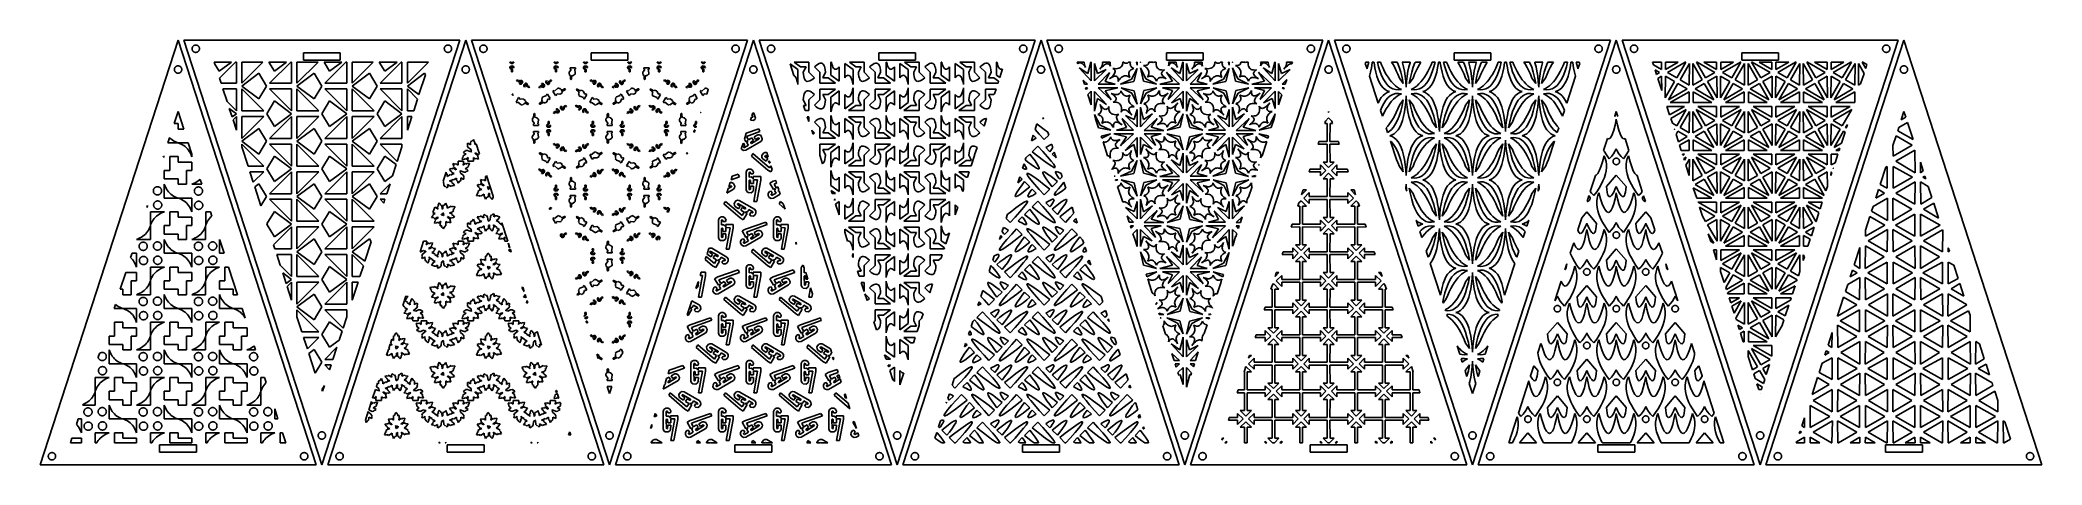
# Model space of a CAD drawing. Header units: metres. Extents: x 20 to 1108, y 20 to 251.
import ezdxf

# ---------------------------------------------------------------- set-up
doc = ezdxf.new("R2010")
doc.units = ezdxf.units.M

msp = doc.modelspace()

# ---------------------------------------------------------------- linework, layer by layer
for p, q in [((95, 250.826), (20, 20)), ((170, 20), (95, 250.826)), ((248.154, 250.826), (98.1544, 250.826)), ((98.1544, 250.826), (173.154, 20.0001)), ((173.154, 20.0001), (248.154, 250.826)), ((251.309, 250.826), (176.309, 20)), ((326.309, 20), (251.309, 250.826)), ((404.463, 250.826), (254.463, 250.826)), ((254.463, 250.826), (329.463, 20.0001)), ((329.463, 20.0001), (404.463, 250.826)), ((407.617, 250.826), (332.617, 20)), ((482.617, 20), (407.617, 250.826)), ((560.772, 250.826), (410.772, 250.826)), ((410.772, 250.826), (485.772, 20.0001)), ((485.772, 20.0001), (560.772, 250.826)), ((563.926, 250.826), (488.926, 20)), ((638.926, 20), (563.926, 250.826)), ((717.081, 250.826), (567.081, 250.826)), ((567.081, 250.826), (642.081, 20.0001)), ((642.081, 20.0001), (717.081, 250.826)), ((720.235, 250.826), (645.235, 20)), ((795.235, 20), (720.235, 250.826)), ((873.389, 250.826), (723.389, 250.826)), ((723.389, 250.826), (798.389, 20.0001)), ((798.389, 20.0001), (873.389, 250.826)), ((876.544, 250.826), (801.544, 20)), ((951.544, 20), (876.544, 250.826)), ((1029.7, 250.826), (879.698, 250.826)), ((879.698, 250.826), (954.698, 20.0001)), ((954.698, 20.0001), (1029.7, 250.826)), ((1032.85, 250.826), (957.853, 20)), ((1107.85, 20), (1032.85, 250.826)), ((102.626, 246.124), (102.631, 246.249)), ((102.631, 245.998), (102.626, 246.124)), ((102.631, 246.249), (102.643, 246.375)), ((102.643, 245.873), (102.631, 245.998)), ((102.643, 246.375), (102.662, 246.499)), ((102.662, 245.749), (102.643, 245.873)), ((102.662, 246.499), (102.69, 246.621)), ((102.69, 245.627), (102.662, 245.749)), ((102.69, 246.621), (102.725, 246.742)), ((102.725, 245.506), (102.69, 245.627)), ((102.725, 246.742), (102.767, 246.86)), ((102.767, 245.388), (102.725, 245.506)), ((102.767, 246.86), (102.816, 246.976)), ((102.816, 245.273), (102.767, 245.388)), ((102.816, 246.976), (102.874, 247.087)), ((102.874, 245.16), (102.816, 245.273)), ((102.874, 247.087), (102.938, 247.195)), ((102.938, 245.052), (102.874, 245.16)), ((102.938, 247.195), (103.009, 247.3)), ((103.009, 244.948), (102.938, 245.052)), ((103.009, 247.3), (103.085, 247.399)), ((103.085, 244.849), (103.009, 244.948)), ((103.085, 247.399), (103.169, 247.493)), ((103.169, 244.755), (103.085, 244.849)), ((103.169, 247.493), (103.257, 247.582)), ((103.257, 244.666), (103.169, 244.755)), ((103.257, 247.582), (103.352, 247.665)), ((103.352, 244.583), (103.257, 244.666)), ((103.352, 247.665), (103.451, 247.742)), ((103.451, 244.506), (103.352, 244.583)), ((103.451, 247.742), (103.555, 247.813)), ((103.555, 244.436), (103.451, 244.506)), ((103.555, 247.813), (103.663, 247.877)), ((103.663, 244.371), (103.555, 244.436)), ((103.663, 247.877), (103.775, 247.934)), ((103.775, 244.315), (103.663, 244.371)), ((103.775, 247.934), (103.891, 247.984)), ((103.891, 244.265), (103.775, 244.315)), ((103.891, 247.984), (104.009, 248.026)), ((104.009, 244.222), (103.891, 244.265)), ((104.009, 248.026), (104.129, 248.062)), ((104.129, 244.187), (104.009, 244.222)), ((104.129, 248.062), (104.252, 248.089)), ((104.252, 244.159), (104.129, 244.187)), ((104.252, 248.089), (104.376, 248.109)), ((104.376, 244.14), (104.252, 244.159)), ((104.376, 248.109), (104.501, 248.12)), ((104.501, 244.128), (104.376, 244.14)), ((104.501, 248.12), (104.626, 248.124)), ((104.626, 244.124), (104.501, 244.128)), ((104.626, 248.124), (104.752, 248.12)), ((104.752, 244.128), (104.626, 244.124)), ((104.752, 248.12), (104.877, 248.109)), ((104.877, 244.14), (104.752, 244.128)), ((104.877, 248.109), (105.001, 248.089)), ((105.001, 244.159), (104.877, 244.14)), ((105.001, 248.089), (105.124, 248.062)), ((105.124, 244.187), (105.001, 244.159)), ((105.124, 248.062), (105.244, 248.026)), ((105.244, 244.222), (105.124, 244.187)), ((105.244, 248.026), (105.362, 247.984)), ((105.362, 244.265), (105.244, 244.222)), ((105.362, 247.984), (105.478, 247.934)), ((105.478, 244.315), (105.362, 244.265)), ((105.478, 247.934), (105.59, 247.877)), ((105.59, 244.371), (105.478, 244.315)), ((105.59, 247.877), (105.698, 247.813)), ((105.698, 244.436), (105.59, 244.371)), ((105.698, 247.813), (105.802, 247.742)), ((105.802, 244.506), (105.698, 244.436)), ((105.802, 247.742), (105.901, 247.665)), ((105.901, 244.583), (105.802, 244.506)), ((105.901, 247.665), (105.995, 247.582)), ((105.995, 244.666), (105.901, 244.583)), ((105.995, 247.582), (106.084, 247.493)), ((106.084, 244.755), (105.995, 244.666)), ((106.084, 247.493), (106.168, 247.399)), ((106.168, 244.849), (106.084, 244.755)), ((106.168, 247.399), (106.244, 247.3)), ((106.244, 244.948), (106.168, 244.849)), ((106.244, 247.3), (106.316, 247.195)), ((106.316, 245.052), (106.244, 244.948)), ((106.316, 247.195), (106.379, 247.087)), ((106.379, 245.16), (106.316, 245.052)), ((106.379, 247.087), (106.437, 246.976)), ((106.437, 245.273), (106.379, 245.16)), ((106.437, 246.976), (106.486, 246.86)), ((106.486, 245.388), (106.437, 245.273)), ((106.486, 246.86), (106.528, 246.742)), ((106.528, 245.506), (106.486, 245.388)), ((106.528, 246.742), (106.564, 246.621)), ((106.564, 245.627), (106.528, 245.506)), ((106.564, 246.621), (106.591, 246.499)), ((106.591, 245.749), (106.564, 245.627)), ((106.591, 246.499), (106.61, 246.375)), ((106.61, 245.873), (106.591, 245.749)), ((106.61, 246.375), (106.622, 246.249)), ((106.622, 245.998), (106.61, 245.873)), ((106.622, 246.249), (106.626, 246.124)), ((106.626, 246.124), (106.622, 245.998)), ((163.154, 239.826), (163.154, 243.826)), ((163.154, 243.826), (183.154, 243.826)), ((183.154, 239.826), (163.154, 239.826)), ((183.154, 243.826), (183.154, 239.826)), ((239.683, 246.124), (239.687, 246.249)), ((239.687, 245.998), (239.683, 246.124)), ((239.687, 246.249), (239.698, 246.375)), ((239.698, 245.873), (239.687, 245.998)), ((239.698, 246.375), (239.718, 246.499)), ((239.718, 245.749), (239.698, 245.873)), ((239.718, 246.499), (239.745, 246.621)), ((239.745, 245.627), (239.718, 245.749)), ((239.745, 246.621), (239.78, 246.742)), ((239.78, 245.506), (239.745, 245.627)), ((239.78, 246.742), (239.822, 246.86)), ((239.822, 245.388), (239.78, 245.506)), ((239.822, 246.86), (239.872, 246.976)), ((239.872, 245.273), (239.822, 245.388)), ((239.872, 246.976), (239.93, 247.087)), ((239.93, 245.16), (239.872, 245.273)), ((239.93, 247.087), (239.993, 247.195)), ((239.993, 245.052), (239.93, 245.16)), ((239.993, 247.195), (240.065, 247.3)), ((240.065, 244.948), (239.993, 245.052)), ((240.065, 247.3), (240.141, 247.399)), ((240.141, 244.849), (240.065, 244.948)), ((240.141, 247.399), (240.225, 247.493)), ((240.225, 244.755), (240.141, 244.849)), ((240.225, 247.493), (240.314, 247.582)), ((240.314, 244.666), (240.225, 244.755)), ((240.314, 247.582), (240.407, 247.665)), ((240.407, 244.583), (240.314, 244.666)), ((240.407, 247.665), (240.507, 247.742)), ((240.507, 244.506), (240.407, 244.583)), ((240.507, 247.742), (240.61, 247.813)), ((240.61, 244.436), (240.507, 244.506)), ((240.61, 247.813), (240.719, 247.877)), ((240.719, 244.371), (240.61, 244.436)), ((240.719, 247.877), (240.831, 247.934)), ((240.831, 244.315), (240.719, 244.371)), ((240.831, 247.934), (240.946, 247.984)), ((240.946, 244.265), (240.831, 244.315)), ((240.946, 247.984), (241.065, 248.026)), ((241.065, 244.222), (240.946, 244.265)), ((241.065, 248.026), (241.185, 248.062)), ((241.185, 244.187), (241.065, 244.222)), ((241.185, 248.062), (241.308, 248.089)), ((241.308, 244.159), (241.185, 244.187)), ((241.308, 248.089), (241.432, 248.109)), ((241.432, 244.14), (241.308, 244.159)), ((241.432, 248.109), (241.557, 248.12)), ((241.557, 244.128), (241.432, 244.14)), ((241.557, 248.12), (241.683, 248.124)), ((241.683, 244.124), (241.557, 244.128)), ((241.683, 248.124), (241.808, 248.12)), ((241.808, 244.128), (241.683, 244.124)), ((241.808, 248.12), (241.933, 248.109)), ((241.933, 244.14), (241.808, 244.128)), ((241.933, 248.109), (242.057, 248.089)), ((242.057, 244.159), (241.933, 244.14)), ((242.057, 248.089), (242.18, 248.062)), ((242.18, 244.187), (242.057, 244.159)), ((242.18, 248.062), (242.3, 248.026)), ((242.3, 244.222), (242.18, 244.187)), ((242.3, 248.026), (242.418, 247.984)), ((242.418, 244.265), (242.3, 244.222)), ((242.418, 247.984), (242.534, 247.934)), ((242.534, 244.315), (242.418, 244.265)), ((242.534, 247.934), (242.646, 247.877)), ((242.646, 244.371), (242.534, 244.315)), ((242.646, 247.877), (242.754, 247.813)), ((242.754, 244.436), (242.646, 244.371)), ((242.754, 247.813), (242.858, 247.742)), ((242.858, 244.506), (242.754, 244.436)), ((242.858, 247.742), (242.957, 247.665)), ((242.957, 244.583), (242.858, 244.506)), ((242.957, 247.665), (243.052, 247.582)), ((243.052, 244.666), (242.957, 244.583)), ((243.052, 247.582), (243.14, 247.493)), ((243.14, 244.755), (243.052, 244.666)), ((243.14, 247.493), (243.224, 247.399)), ((243.224, 244.849), (243.14, 244.755)), ((243.224, 247.399), (243.3, 247.3)), ((243.3, 244.948), (243.224, 244.849)), ((243.3, 247.3), (243.371, 247.195)), ((243.371, 245.052), (243.3, 244.948)), ((243.371, 247.195), (243.435, 247.087)), ((243.435, 245.16), (243.371, 245.052)), ((243.435, 247.087), (243.492, 246.976)), ((243.492, 245.273), (243.435, 245.16)), ((243.492, 246.976), (243.542, 246.86)), ((243.542, 245.388), (243.492, 245.273)), ((243.542, 246.86), (243.584, 246.742)), ((243.584, 245.506), (243.542, 245.388)), ((243.584, 246.742), (243.619, 246.621)), ((243.619, 245.627), (243.584, 245.506)), ((243.619, 246.621), (243.647, 246.499)), ((243.647, 245.749), (243.619, 245.627)), ((243.647, 246.499), (243.666, 246.375)), ((243.666, 245.873), (243.647, 245.749)), ((243.666, 246.375), (243.678, 246.249)), ((243.678, 245.998), (243.666, 245.873)), ((243.678, 246.249), (243.683, 246.124)), ((243.683, 246.124), (243.678, 245.998)), ((258.935, 246.124), (258.94, 246.249)), ((258.94, 245.998), (258.935, 246.124)), ((258.94, 246.249), (258.951, 246.375)), ((258.951, 245.873), (258.94, 245.998)), ((258.951, 246.375), (258.971, 246.499)), ((258.971, 245.749), (258.951, 245.873)), ((258.971, 246.499), (258.998, 246.621)), ((258.998, 245.627), (258.971, 245.749)), ((258.998, 246.621), (259.034, 246.742)), ((259.034, 245.506), (258.998, 245.627)), ((259.034, 246.742), (259.076, 246.86)), ((259.076, 245.388), (259.034, 245.506)), ((259.076, 246.86), (259.125, 246.976)), ((259.125, 245.273), (259.076, 245.388)), ((259.125, 246.976), (259.183, 247.087)), ((259.183, 245.16), (259.125, 245.273)), ((259.183, 247.087), (259.246, 247.195)), ((259.246, 245.052), (259.183, 245.16)), ((259.246, 247.195), (259.318, 247.3)), ((259.318, 244.948), (259.246, 245.052)), ((259.318, 247.3), (259.394, 247.399)), ((259.394, 244.849), (259.318, 244.948)), ((259.394, 247.399), (259.478, 247.493)), ((259.478, 244.755), (259.394, 244.849)), ((259.478, 247.493), (259.566, 247.582)), ((259.566, 244.666), (259.478, 244.755)), ((259.566, 247.582), (259.66, 247.665)), ((259.66, 244.583), (259.566, 244.666)), ((259.66, 247.665), (259.76, 247.742)), ((259.76, 244.506), (259.66, 244.583)), ((259.76, 247.742), (259.864, 247.813)), ((259.864, 244.436), (259.76, 244.506)), ((259.864, 247.813), (259.972, 247.877)), ((259.972, 244.371), (259.864, 244.436)), ((259.972, 247.877), (260.083, 247.934)), ((260.083, 244.315), (259.972, 244.371)), ((260.083, 247.934), (260.2, 247.984)), ((260.2, 244.265), (260.083, 244.315)), ((260.2, 247.984), (260.318, 248.026)), ((260.318, 244.222), (260.2, 244.265)), ((260.318, 248.026), (260.438, 248.062)), ((260.438, 244.187), (260.318, 244.222)), ((260.438, 248.062), (260.561, 248.089)), ((260.561, 244.159), (260.438, 244.187)), ((260.561, 248.089), (260.685, 248.109)), ((260.685, 244.14), (260.561, 244.159)), ((260.685, 248.109), (260.81, 248.12)), ((260.81, 244.128), (260.685, 244.14)), ((260.81, 248.12), (260.935, 248.124)), ((260.935, 244.124), (260.81, 244.128)), ((260.935, 248.124), (261.061, 248.12)), ((261.061, 244.128), (260.935, 244.124)), ((261.061, 248.12), (261.186, 248.109)), ((261.186, 244.14), (261.061, 244.128)), ((261.186, 248.109), (261.31, 248.089)), ((261.31, 244.159), (261.186, 244.14)), ((261.31, 248.089), (261.433, 248.062)), ((261.433, 244.187), (261.31, 244.159)), ((261.433, 248.062), (261.553, 248.026)), ((261.553, 244.222), (261.433, 244.187)), ((261.553, 248.026), (261.671, 247.984)), ((261.671, 244.265), (261.553, 244.222)), ((261.671, 247.984), (261.786, 247.934)), ((261.786, 244.315), (261.671, 244.265)), ((261.786, 247.934), (261.899, 247.877)), ((261.899, 244.371), (261.786, 244.315)), ((261.899, 247.877), (262.007, 247.813)), ((262.007, 244.436), (261.899, 244.371)), ((262.007, 247.813), (262.111, 247.742)), ((262.111, 244.506), (262.007, 244.436)), ((262.111, 247.742), (262.21, 247.665)), ((262.21, 244.583), (262.111, 244.506)), ((262.21, 247.665), (262.304, 247.582)), ((262.304, 244.666), (262.21, 244.583)), ((262.304, 247.582), (262.393, 247.493)), ((262.393, 244.755), (262.304, 244.666)), ((262.393, 247.493), (262.477, 247.399)), ((262.477, 244.849), (262.393, 244.755)), ((262.477, 247.399), (262.553, 247.3)), ((262.553, 244.948), (262.477, 244.849)), ((262.553, 247.3), (262.624, 247.195)), ((262.624, 245.052), (262.553, 244.948)), ((262.624, 247.195), (262.688, 247.087)), ((262.688, 245.16), (262.624, 245.052)), ((262.688, 247.087), (262.745, 246.976)), ((262.745, 245.273), (262.688, 245.16)), ((262.745, 246.976), (262.795, 246.86)), ((262.795, 245.388), (262.745, 245.273)), ((262.795, 246.86), (262.837, 246.742)), ((262.837, 245.506), (262.795, 245.388)), ((262.837, 246.742), (262.872, 246.621)), ((262.872, 245.627), (262.837, 245.506)), ((262.872, 246.621), (262.9, 246.499)), ((262.9, 245.749), (262.872, 245.627)), ((262.9, 246.499), (262.919, 246.375)), ((262.919, 245.873), (262.9, 245.749)), ((262.919, 246.375), (262.931, 246.249)), ((262.931, 245.998), (262.919, 245.873)), ((262.931, 246.249), (262.935, 246.124)), ((262.935, 246.124), (262.931, 245.998)), ((319.463, 239.826), (319.463, 243.826)), ((319.463, 243.826), (339.463, 243.826)), ((339.463, 239.826), (319.463, 239.826)), ((339.463, 243.826), (339.463, 239.826)), ((395.992, 246.124), (395.995, 246.249)), ((395.995, 245.998), (395.992, 246.124)), ((395.995, 246.249), (396.007, 246.375)), ((396.007, 245.873), (395.995, 245.998)), ((396.007, 246.375), (396.027, 246.499)), ((396.027, 245.749), (396.007, 245.873)), ((396.027, 246.499), (396.054, 246.621)), ((396.054, 245.627), (396.027, 245.749)), ((396.054, 246.621), (396.089, 246.742)), ((396.089, 245.506), (396.054, 245.627)), ((396.089, 246.742), (396.131, 246.86)), ((396.131, 245.388), (396.089, 245.506)), ((396.131, 246.86), (396.181, 246.976)), ((396.181, 245.273), (396.131, 245.388)), ((396.181, 246.976), (396.239, 247.087)), ((396.239, 245.16), (396.181, 245.273)), ((396.239, 247.087), (396.302, 247.195)), ((396.302, 245.052), (396.239, 245.16)), ((396.302, 247.195), (396.373, 247.3)), ((396.373, 244.948), (396.302, 245.052)), ((396.373, 247.3), (396.45, 247.399)), ((396.45, 244.849), (396.373, 244.948)), ((396.45, 247.399), (396.534, 247.493)), ((396.534, 244.755), (396.45, 244.849)), ((396.534, 247.493), (396.622, 247.582)), ((396.622, 244.666), (396.534, 244.755)), ((396.622, 247.582), (396.716, 247.665)), ((396.716, 244.583), (396.622, 244.666)), ((396.716, 247.665), (396.816, 247.742)), ((396.816, 244.506), (396.716, 244.583)), ((396.816, 247.742), (396.919, 247.813)), ((396.919, 244.436), (396.816, 244.506)), ((396.919, 247.813), (397.028, 247.877)), ((397.028, 244.371), (396.919, 244.436)), ((397.028, 247.877), (397.14, 247.934)), ((397.14, 244.315), (397.028, 244.371)), ((397.14, 247.934), (397.255, 247.984)), ((397.255, 244.265), (397.14, 244.315)), ((397.255, 247.984), (397.373, 248.026)), ((397.373, 244.222), (397.255, 244.265)), ((397.373, 248.026), (397.493, 248.062)), ((397.493, 244.187), (397.373, 244.222)), ((397.493, 248.062), (397.617, 248.089)), ((397.617, 244.159), (397.493, 244.187)), ((397.617, 248.089), (397.741, 248.109)), ((397.741, 244.14), (397.617, 244.159)), ((397.741, 248.109), (397.866, 248.12)), ((397.866, 244.128), (397.741, 244.14)), ((397.866, 248.12), (397.992, 248.124)), ((397.992, 244.124), (397.866, 244.128)), ((397.992, 248.124), (398.117, 248.12)), ((398.117, 244.128), (397.992, 244.124)), ((398.117, 248.12), (398.242, 248.109)), ((398.242, 244.14), (398.117, 244.128)), ((398.242, 248.109), (398.366, 248.089)), ((398.366, 244.159), (398.242, 244.14)), ((398.366, 248.089), (398.489, 248.062)), ((398.489, 244.187), (398.366, 244.159)), ((398.489, 248.062), (398.609, 248.026)), ((398.609, 244.222), (398.489, 244.187)), ((398.609, 248.026), (398.727, 247.984)), ((398.727, 244.265), (398.609, 244.222)), ((398.727, 247.984), (398.843, 247.934)), ((398.843, 244.315), (398.727, 244.265)), ((398.843, 247.934), (398.954, 247.877)), ((398.954, 244.371), (398.843, 244.315)), ((398.954, 247.877), (399.063, 247.813)), ((399.063, 244.436), (398.954, 244.371)), ((399.063, 247.813), (399.166, 247.742)), ((399.166, 244.506), (399.063, 244.436)), ((399.166, 247.742), (399.266, 247.665)), ((399.266, 244.583), (399.166, 244.506)), ((399.266, 247.665), (399.361, 247.582)), ((399.361, 244.666), (399.266, 244.583)), ((399.361, 247.582), (399.449, 247.493)), ((399.449, 244.755), (399.361, 244.666)), ((399.449, 247.493), (399.533, 247.399)), ((399.533, 244.849), (399.449, 244.755)), ((399.533, 247.399), (399.609, 247.3)), ((399.609, 244.948), (399.533, 244.849)), ((399.609, 247.3), (399.68, 247.195)), ((399.68, 245.052), (399.609, 244.948)), ((399.68, 247.195), (399.743, 247.087)), ((399.743, 245.16), (399.68, 245.052)), ((399.743, 247.087), (399.801, 246.976)), ((399.801, 245.273), (399.743, 245.16)), ((399.801, 246.976), (399.851, 246.86)), ((399.851, 245.388), (399.801, 245.273)), ((399.851, 246.86), (399.893, 246.742)), ((399.893, 245.506), (399.851, 245.388)), ((399.893, 246.742), (399.928, 246.621)), ((399.928, 245.627), (399.893, 245.506)), ((399.928, 246.621), (399.955, 246.499)), ((399.955, 245.749), (399.928, 245.627)), ((399.955, 246.499), (399.975, 246.375)), ((399.975, 245.873), (399.955, 245.749)), ((399.975, 246.375), (399.987, 246.249)), ((399.987, 245.998), (399.975, 245.873)), ((399.987, 246.249), (399.992, 246.124)), ((399.992, 246.124), (399.987, 245.998)), ((415.244, 246.124), (415.248, 246.249)), ((415.248, 245.998), (415.244, 246.124)), ((415.248, 246.249), (415.26, 246.375)), ((415.26, 245.873), (415.248, 245.998)), ((415.26, 246.375), (415.28, 246.499)), ((415.28, 245.749), (415.26, 245.873)), ((415.28, 246.499), (415.307, 246.621)), ((415.307, 245.627), (415.28, 245.749)), ((415.307, 246.621), (415.342, 246.742)), ((415.342, 245.506), (415.307, 245.627)), ((415.342, 246.742), (415.384, 246.86)), ((415.384, 245.388), (415.342, 245.506)), ((415.384, 246.86), (415.434, 246.976)), ((415.434, 245.273), (415.384, 245.388)), ((415.434, 246.976), (415.492, 247.087)), ((415.492, 245.16), (415.434, 245.273)), ((415.492, 247.087), (415.555, 247.195)), ((415.555, 245.052), (415.492, 245.16)), ((415.555, 247.195), (415.626, 247.3)), ((415.626, 244.948), (415.555, 245.052)), ((415.626, 247.3), (415.703, 247.399)), ((415.703, 244.849), (415.626, 244.948)), ((415.703, 247.399), (415.787, 247.493)), ((415.787, 244.755), (415.703, 244.849)), ((415.787, 247.493), (415.874, 247.582)), ((415.874, 244.666), (415.787, 244.755)), ((415.874, 247.582), (415.969, 247.665)), ((415.969, 244.583), (415.874, 244.666)), ((415.969, 247.665), (416.069, 247.742)), ((416.069, 244.506), (415.969, 244.583)), ((416.069, 247.742), (416.172, 247.813)), ((416.172, 244.436), (416.069, 244.506)), ((416.172, 247.813), (416.281, 247.877)), ((416.281, 244.371), (416.172, 244.436)), ((416.281, 247.877), (416.392, 247.934)), ((416.392, 244.315), (416.281, 244.371)), ((416.392, 247.934), (416.508, 247.984)), ((416.508, 244.265), (416.392, 244.315)), ((416.508, 247.984), (416.626, 248.026)), ((416.626, 244.222), (416.508, 244.265)), ((416.626, 248.026), (416.747, 248.062)), ((416.747, 244.187), (416.626, 244.222)), ((416.747, 248.062), (416.87, 248.089)), ((416.87, 244.159), (416.747, 244.187)), ((416.87, 248.089), (416.994, 248.109)), ((416.994, 244.14), (416.87, 244.159)), ((416.994, 248.109), (417.119, 248.12)), ((417.119, 244.128), (416.994, 244.14)), ((417.119, 248.12), (417.244, 248.124)), ((417.244, 244.124), (417.119, 244.128)), ((417.244, 248.124), (417.37, 248.12)), ((417.37, 244.128), (417.244, 244.124)), ((417.37, 248.12), (417.495, 248.109)), ((417.495, 244.14), (417.37, 244.128)), ((417.495, 248.109), (417.619, 248.089)), ((417.619, 244.159), (417.495, 244.14)), ((417.619, 248.089), (417.742, 248.062)), ((417.742, 244.187), (417.619, 244.159)), ((417.742, 248.062), (417.862, 248.026)), ((417.862, 244.222), (417.742, 244.187)), ((417.862, 248.026), (417.98, 247.984)), ((417.98, 244.265), (417.862, 244.222)), ((417.98, 247.984), (418.095, 247.934)), ((418.095, 244.315), (417.98, 244.265)), ((418.095, 247.934), (418.207, 247.877)), ((418.207, 244.371), (418.095, 244.315)), ((418.207, 247.877), (418.316, 247.813)), ((418.316, 244.436), (418.207, 244.371)), ((418.316, 247.813), (418.419, 247.742)), ((418.419, 244.506), (418.316, 244.436)), ((418.419, 247.742), (418.519, 247.665)), ((418.519, 244.583), (418.419, 244.506)), ((418.519, 247.665), (418.613, 247.582)), ((418.613, 244.666), (418.519, 244.583)), ((418.613, 247.582), (418.702, 247.493)), ((418.702, 244.755), (418.613, 244.666)), ((418.702, 247.493), (418.786, 247.399)), ((418.786, 244.849), (418.702, 244.755)), ((418.786, 247.399), (418.862, 247.3)), ((418.862, 244.948), (418.786, 244.849)), ((418.862, 247.3), (418.933, 247.195)), ((418.933, 245.052), (418.862, 244.948)), ((418.933, 247.195), (418.997, 247.087)), ((418.997, 245.16), (418.933, 245.052)), ((418.997, 247.087), (419.054, 246.976)), ((419.054, 245.273), (418.997, 245.16)), ((419.054, 246.976), (419.104, 246.86)), ((419.104, 245.388), (419.054, 245.273)), ((419.104, 246.86), (419.146, 246.742)), ((419.146, 245.506), (419.104, 245.388)), ((419.146, 246.742), (419.181, 246.621)), ((419.181, 245.627), (419.146, 245.506)), ((419.181, 246.621), (419.208, 246.499)), ((419.208, 245.749), (419.181, 245.627)), ((419.208, 246.499), (419.228, 246.375)), ((419.228, 245.873), (419.208, 245.749)), ((419.228, 246.375), (419.24, 246.249)), ((419.24, 245.998), (419.228, 245.873)), ((419.24, 246.249), (419.244, 246.124)), ((419.244, 246.124), (419.24, 245.998)), ((475.772, 239.826), (475.772, 243.826)), ((475.772, 243.826), (495.772, 243.826)), ((495.772, 239.826), (475.772, 239.826)), ((495.772, 243.826), (495.772, 239.826)), ((552.3, 246.124), (552.304, 246.249)), ((552.304, 245.998), (552.3, 246.124)), ((552.304, 246.249), (552.316, 246.375)), ((552.316, 245.873), (552.304, 245.998)), ((552.316, 246.375), (552.335, 246.499)), ((552.335, 245.749), (552.316, 245.873)), ((552.335, 246.499), (552.363, 246.621)), ((552.363, 245.627), (552.335, 245.749)), ((552.363, 246.621), (552.398, 246.742)), ((552.398, 245.506), (552.363, 245.627)), ((552.398, 246.742), (552.44, 246.86)), ((552.44, 245.388), (552.398, 245.506)), ((552.44, 246.86), (552.49, 246.976)), ((552.49, 245.273), (552.44, 245.388)), ((552.49, 246.976), (552.547, 247.087)), ((552.547, 245.16), (552.49, 245.273)), ((552.547, 247.087), (552.611, 247.195)), ((552.611, 245.052), (552.547, 245.16)), ((552.611, 247.195), (552.682, 247.3)), ((552.682, 244.948), (552.611, 245.052)), ((552.682, 247.3), (552.758, 247.399)), ((552.758, 244.849), (552.682, 244.948)), ((552.758, 247.399), (552.842, 247.493)), ((552.842, 244.755), (552.758, 244.849)), ((552.842, 247.493), (552.931, 247.582)), ((552.931, 244.666), (552.842, 244.755)), ((552.931, 247.582), (553.025, 247.665)), ((553.025, 244.583), (552.931, 244.666)), ((553.025, 247.665), (553.124, 247.742)), ((553.124, 244.506), (553.025, 244.583)), ((553.124, 247.742), (553.228, 247.813)), ((553.228, 244.436), (553.124, 244.506)), ((553.228, 247.813), (553.336, 247.877)), ((553.336, 244.371), (553.228, 244.436)), ((553.336, 247.877), (553.449, 247.934)), ((553.449, 244.315), (553.336, 244.371)), ((553.449, 247.934), (553.564, 247.984)), ((553.564, 244.265), (553.449, 244.315)), ((553.564, 247.984), (553.682, 248.026)), ((553.682, 244.222), (553.564, 244.265)), ((553.682, 248.026), (553.802, 248.062)), ((553.802, 244.187), (553.682, 244.222)), ((553.802, 248.062), (553.925, 248.089)), ((553.925, 244.159), (553.802, 244.187)), ((553.925, 248.089), (554.049, 248.109)), ((554.049, 244.14), (553.925, 244.159)), ((554.049, 248.109), (554.174, 248.12)), ((554.174, 244.128), (554.049, 244.14)), ((554.174, 248.12), (554.3, 248.124)), ((554.3, 244.124), (554.174, 244.128)), ((554.3, 248.124), (554.425, 248.12)), ((554.425, 244.128), (554.3, 244.124)), ((554.425, 248.12), (554.55, 248.109)), ((554.55, 244.14), (554.425, 244.128)), ((554.55, 248.109), (554.674, 248.089)), ((554.674, 244.159), (554.55, 244.14)), ((554.674, 248.089), (554.797, 248.062)), ((554.797, 244.187), (554.674, 244.159)), ((554.797, 248.062), (554.917, 248.026)), ((554.917, 244.222), (554.797, 244.187)), ((554.917, 248.026), (555.036, 247.984)), ((555.036, 244.265), (554.917, 244.222)), ((555.036, 247.984), (555.152, 247.934)), ((555.152, 244.315), (555.036, 244.265)), ((555.152, 247.934), (555.263, 247.877)), ((555.263, 244.371), (555.152, 244.315)), ((555.263, 247.877), (555.372, 247.813)), ((555.372, 244.436), (555.263, 244.371)), ((555.372, 247.813), (555.475, 247.742)), ((555.475, 244.506), (555.372, 244.436)), ((555.475, 247.742), (555.575, 247.665)), ((555.575, 244.583), (555.475, 244.506)), ((555.575, 247.665), (555.669, 247.582)), ((555.669, 244.666), (555.575, 244.583)), ((555.669, 247.582), (555.757, 247.493)), ((555.757, 244.755), (555.669, 244.666)), ((555.757, 247.493), (555.841, 247.399)), ((555.841, 244.849), (555.757, 244.755)), ((555.841, 247.399), (555.917, 247.3)), ((555.917, 244.948), (555.841, 244.849)), ((555.917, 247.3), (555.989, 247.195)), ((555.989, 245.052), (555.917, 244.948)), ((555.989, 247.195), (556.052, 247.087)), ((556.052, 245.16), (555.989, 245.052)), ((556.052, 247.087), (556.11, 246.976)), ((556.11, 245.273), (556.052, 245.16)), ((556.11, 246.976), (556.16, 246.86)), ((556.16, 245.388), (556.11, 245.273)), ((556.16, 246.86), (556.202, 246.742)), ((556.202, 245.506), (556.16, 245.388)), ((556.202, 246.742), (556.237, 246.621)), ((556.237, 245.627), (556.202, 245.506)), ((556.237, 246.621), (556.264, 246.499)), ((556.264, 245.749), (556.237, 245.627)), ((556.264, 246.499), (556.284, 246.375)), ((556.284, 245.873), (556.264, 245.749)), ((556.284, 246.375), (556.295, 246.249)), ((556.295, 245.998), (556.284, 245.873)), ((556.295, 246.249), (556.3, 246.124)), ((556.3, 246.124), (556.295, 245.998)), ((571.552, 246.124), (571.557, 246.249)), ((571.557, 245.998), (571.552, 246.124)), ((571.557, 246.249), (571.569, 246.375)), ((571.569, 245.873), (571.557, 245.998)), ((571.569, 246.375), (571.589, 246.499)), ((571.589, 245.749), (571.569, 245.873)), ((571.589, 246.499), (571.616, 246.621)), ((571.616, 245.627), (571.589, 245.749)), ((571.616, 246.621), (571.651, 246.742)), ((571.651, 245.506), (571.616, 245.627)), ((571.651, 246.742), (571.693, 246.86)), ((571.693, 245.388), (571.651, 245.506)), ((571.693, 246.86), (571.743, 246.976)), ((571.743, 245.273), (571.693, 245.388)), ((571.743, 246.976), (571.8, 247.087)), ((571.8, 245.16), (571.743, 245.273)), ((571.8, 247.087), (571.864, 247.195)), ((571.864, 245.052), (571.8, 245.16)), ((571.864, 247.195), (571.935, 247.3)), ((571.935, 244.948), (571.864, 245.052)), ((571.935, 247.3), (572.011, 247.399)), ((572.011, 244.849), (571.935, 244.948)), ((572.011, 247.399), (572.095, 247.493)), ((572.095, 244.755), (572.011, 244.849)), ((572.095, 247.493), (572.183, 247.582)), ((572.183, 244.666), (572.095, 244.755)), ((572.183, 247.582), (572.278, 247.665)), ((572.278, 244.583), (572.183, 244.666)), ((572.278, 247.665), (572.378, 247.742)), ((572.378, 244.506), (572.278, 244.583)), ((572.378, 247.742), (572.481, 247.813)), ((572.481, 244.436), (572.378, 244.506)), ((572.481, 247.813), (572.589, 247.877)), ((572.589, 244.371), (572.481, 244.436)), ((572.589, 247.877), (572.701, 247.934)), ((572.701, 244.315), (572.589, 244.371)), ((572.701, 247.934), (572.817, 247.984)), ((572.817, 244.265), (572.701, 244.315)), ((572.817, 247.984), (572.935, 248.026)), ((572.935, 244.222), (572.817, 244.265)), ((572.935, 248.026), (573.055, 248.062)), ((573.055, 244.187), (572.935, 244.222)), ((573.055, 248.062), (573.178, 248.089)), ((573.178, 244.159), (573.055, 244.187)), ((573.178, 248.089), (573.302, 248.109)), ((573.302, 244.14), (573.178, 244.159)), ((573.302, 248.109), (573.427, 248.12)), ((573.427, 244.128), (573.302, 244.14)), ((573.427, 248.12), (573.552, 248.124)), ((573.552, 244.124), (573.427, 244.128)), ((573.552, 248.124), (573.678, 248.12)), ((573.678, 244.128), (573.552, 244.124)), ((573.678, 248.12), (573.803, 248.109)), ((573.803, 244.14), (573.678, 244.128)), ((573.803, 248.109), (573.927, 248.089)), ((573.927, 244.159), (573.803, 244.14)), ((573.927, 248.089), (574.05, 248.062)), ((574.05, 244.187), (573.927, 244.159)), ((574.05, 248.062), (574.171, 248.026)), ((574.171, 244.222), (574.05, 244.187)), ((574.171, 248.026), (574.289, 247.984)), ((574.289, 244.265), (574.171, 244.222)), ((574.289, 247.984), (574.404, 247.934)), ((574.404, 244.315), (574.289, 244.265)), ((574.404, 247.934), (574.516, 247.877)), ((574.516, 244.371), (574.404, 244.315)), ((574.516, 247.877), (574.625, 247.813)), ((574.625, 244.436), (574.516, 244.371)), ((574.625, 247.813), (574.728, 247.742)), ((574.728, 244.506), (574.625, 244.436)), ((574.728, 247.742), (574.828, 247.665)), ((574.828, 244.583), (574.728, 244.506)), ((574.828, 247.665), (574.922, 247.582)), ((574.922, 244.666), (574.828, 244.583)), ((574.922, 247.582), (575.01, 247.493)), ((575.01, 244.755), (574.922, 244.666)), ((575.01, 247.493), (575.094, 247.399)), ((575.094, 244.849), (575.01, 244.755)), ((575.094, 247.399), (575.171, 247.3)), ((575.171, 244.948), (575.094, 244.849)), ((575.171, 247.3), (575.242, 247.195)), ((575.242, 245.052), (575.171, 244.948)), ((575.242, 247.195), (575.305, 247.087)), ((575.305, 245.16), (575.242, 245.052)), ((575.305, 247.087), (575.363, 246.976)), ((575.363, 245.273), (575.305, 245.16)), ((575.363, 246.976), (575.413, 246.86)), ((575.413, 245.388), (575.363, 245.273)), ((575.413, 246.86), (575.455, 246.742)), ((575.455, 245.506), (575.413, 245.388)), ((575.455, 246.742), (575.49, 246.621)), ((575.49, 245.627), (575.455, 245.506)), ((575.49, 246.621), (575.517, 246.499)), ((575.517, 245.749), (575.49, 245.627)), ((575.517, 246.499), (575.537, 246.375)), ((575.537, 245.873), (575.517, 245.749)), ((575.537, 246.375), (575.548, 246.249)), ((575.548, 245.998), (575.537, 245.873)), ((575.548, 246.249), (575.552, 246.124)), ((575.552, 246.124), (575.548, 245.998)), ((632.081, 239.826), (632.081, 243.826)), ((632.081, 243.826), (652.081, 243.826)), ((652.081, 239.826), (632.081, 239.826)), ((652.081, 243.826), (652.081, 239.826)), ((708.609, 246.124), (708.613, 246.249)), ((708.613, 245.998), (708.609, 246.124)), ((708.613, 246.249), (708.625, 246.375)), ((708.625, 245.873), (708.613, 245.998)), ((708.625, 246.375), (708.644, 246.499)), ((708.644, 245.749), (708.625, 245.873)), ((708.644, 246.499), (708.672, 246.621)), ((708.672, 245.627), (708.644, 245.749)), ((708.672, 246.621), (708.707, 246.742)), ((708.707, 245.506), (708.672, 245.627)), ((708.707, 246.742), (708.749, 246.86)), ((708.749, 245.388), (708.707, 245.506)), ((708.749, 246.86), (708.798, 246.976)), ((708.798, 245.273), (708.749, 245.388)), ((708.798, 246.976), (708.856, 247.087)), ((708.856, 245.16), (708.798, 245.273)), ((708.856, 247.087), (708.92, 247.195)), ((708.92, 245.052), (708.856, 245.16)), ((708.92, 247.195), (708.991, 247.3)), ((708.991, 244.948), (708.92, 245.052)), ((708.991, 247.3), (709.067, 247.399)), ((709.067, 244.849), (708.991, 244.948)), ((709.067, 247.399), (709.151, 247.493)), ((709.151, 244.755), (709.067, 244.849)), ((709.151, 247.493), (709.24, 247.582)), ((709.24, 244.666), (709.151, 244.755)), ((709.24, 247.582), (709.334, 247.665)), ((709.334, 244.583), (709.24, 244.666)), ((709.334, 247.665), (709.433, 247.742)), ((709.433, 244.506), (709.334, 244.583)), ((709.433, 247.742), (709.537, 247.813)), ((709.537, 244.436), (709.433, 244.506)), ((709.537, 247.813), (709.645, 247.877)), ((709.645, 244.371), (709.537, 244.436)), ((709.645, 247.877), (709.757, 247.934)), ((709.757, 244.315), (709.645, 244.371)), ((709.757, 247.934), (709.873, 247.984)), ((709.873, 244.265), (709.757, 244.315)), ((709.873, 247.984), (709.991, 248.026)), ((709.991, 244.222), (709.873, 244.265)), ((709.991, 248.026), (710.111, 248.062)), ((710.111, 244.187), (709.991, 244.222)), ((710.111, 248.062), (710.234, 248.089)), ((710.234, 244.159), (710.111, 244.187)), ((710.234, 248.089), (710.358, 248.109)), ((710.358, 244.14), (710.234, 244.159)), ((710.358, 248.109), (710.483, 248.12)), ((710.483, 244.128), (710.358, 244.14)), ((710.483, 248.12), (710.609, 248.124)), ((710.609, 244.124), (710.483, 244.128)), ((710.609, 248.124), (710.734, 248.12)), ((710.734, 244.128), (710.609, 244.124)), ((710.734, 248.12), (710.859, 248.109)), ((710.859, 244.14), (710.734, 244.128)), ((710.859, 248.109), (710.983, 248.089)), ((710.983, 244.159), (710.859, 244.14)), ((710.983, 248.089), (711.106, 248.062)), ((711.106, 244.187), (710.983, 244.159)), ((711.106, 248.062), (711.226, 248.026)), ((711.226, 244.222), (711.106, 244.187)), ((711.226, 248.026), (711.344, 247.984)), ((711.344, 244.265), (711.226, 244.222)), ((711.344, 247.984), (711.461, 247.934)), ((711.461, 244.315), (711.344, 244.265)), ((711.461, 247.934), (711.572, 247.877)), ((711.572, 244.371), (711.461, 244.315)), ((711.572, 247.877), (711.68, 247.813)), ((711.68, 244.436), (711.572, 244.371)), ((711.68, 247.813), (711.784, 247.742)), ((711.784, 244.506), (711.68, 244.436)), ((711.784, 247.742), (711.883, 247.665)), ((711.883, 244.583), (711.784, 244.506)), ((711.883, 247.665), (711.978, 247.582)), ((711.978, 244.666), (711.883, 244.583)), ((711.978, 247.582), (712.066, 247.493)), ((712.066, 244.755), (711.978, 244.666)), ((712.066, 247.493), (712.15, 247.399)), ((712.15, 244.849), (712.066, 244.755)), ((712.15, 247.399), (712.226, 247.3)), ((712.226, 244.948), (712.15, 244.849)), ((712.226, 247.3), (712.297, 247.195)), ((712.297, 245.052), (712.226, 244.948)), ((712.297, 247.195), (712.361, 247.087)), ((712.361, 245.16), (712.297, 245.052)), ((712.361, 247.087), (712.419, 246.976)), ((712.419, 245.273), (712.361, 245.16)), ((712.419, 246.976), (712.468, 246.86)), ((712.468, 245.388), (712.419, 245.273)), ((712.468, 246.86), (712.51, 246.742)), ((712.51, 245.506), (712.468, 245.388)), ((712.51, 246.742), (712.546, 246.621)), ((712.546, 245.627), (712.51, 245.506)), ((712.546, 246.621), (712.573, 246.499)), ((712.573, 245.749), (712.546, 245.627)), ((712.573, 246.499), (712.592, 246.375)), ((712.592, 245.873), (712.573, 245.749)), ((712.592, 246.375), (712.604, 246.249)), ((712.604, 245.998), (712.592, 245.873)), ((712.604, 246.249), (712.609, 246.124)), ((712.609, 246.124), (712.604, 245.998)), ((727.861, 246.124), (727.866, 246.249)), ((727.866, 245.998), (727.861, 246.124)), ((727.866, 246.249), (727.878, 246.375)), ((727.878, 245.873), (727.866, 245.998)), ((727.878, 246.375), (727.897, 246.499)), ((727.897, 245.749), (727.878, 245.873)), ((727.897, 246.499), (727.925, 246.621)), ((727.925, 245.627), (727.897, 245.749)), ((727.925, 246.621), (727.96, 246.742)), ((727.96, 245.506), (727.925, 245.627)), ((727.96, 246.742), (728.002, 246.86)), ((728.002, 245.388), (727.96, 245.506)), ((728.002, 246.86), (728.052, 246.976)), ((728.052, 245.273), (728.002, 245.388)), ((728.052, 246.976), (728.109, 247.087)), ((728.109, 245.16), (728.052, 245.273)), ((728.109, 247.087), (728.173, 247.195)), ((728.173, 245.052), (728.109, 245.16)), ((728.173, 247.195), (728.244, 247.3)), ((728.244, 244.948), (728.173, 245.052)), ((728.244, 247.3), (728.32, 247.399)), ((728.32, 244.849), (728.244, 244.948)), ((728.32, 247.399), (728.404, 247.493)), ((728.404, 244.755), (728.32, 244.849)), ((728.404, 247.493), (728.492, 247.582)), ((728.492, 244.666), (728.404, 244.755)), ((728.492, 247.582), (728.587, 247.665)), ((728.587, 244.583), (728.492, 244.666)), ((728.587, 247.665), (728.686, 247.742)), ((728.686, 244.506), (728.587, 244.583)), ((728.686, 247.742), (728.79, 247.813)), ((728.79, 244.436), (728.686, 244.506)), ((728.79, 247.813), (728.898, 247.877)), ((728.898, 244.371), (728.79, 244.436)), ((728.898, 247.877), (729.01, 247.934)), ((729.01, 244.315), (728.898, 244.371)), ((729.01, 247.934), (729.126, 247.984)), ((729.126, 244.265), (729.01, 244.315)), ((729.126, 247.984), (729.244, 248.026)), ((729.244, 244.222), (729.126, 244.265)), ((729.244, 248.026), (729.364, 248.062)), ((729.364, 244.187), (729.244, 244.222)), ((729.364, 248.062), (729.487, 248.089)), ((729.487, 244.159), (729.364, 244.187)), ((729.487, 248.089), (729.611, 248.109)), ((729.611, 244.14), (729.487, 244.159)), ((729.611, 248.109), (729.736, 248.12)), ((729.736, 244.128), (729.611, 244.14)), ((729.736, 248.12), (729.861, 248.124)), ((729.861, 244.124), (729.736, 244.128)), ((729.861, 248.124), (729.987, 248.12)), ((729.987, 244.128), (729.861, 244.124)), ((729.987, 248.12), (730.112, 248.109)), ((730.112, 244.14), (729.987, 244.128)), ((730.112, 248.109), (730.236, 248.089)), ((730.236, 244.159), (730.112, 244.14)), ((730.236, 248.089), (730.359, 248.062)), ((730.359, 244.187), (730.236, 244.159)), ((730.359, 248.062), (730.479, 248.026)), ((730.479, 244.222), (730.359, 244.187)), ((730.479, 248.026), (730.598, 247.984)), ((730.598, 244.265), (730.479, 244.222)), ((730.598, 247.984), (730.713, 247.934)), ((730.713, 244.315), (730.598, 244.265)), ((730.713, 247.934), (730.825, 247.877)), ((730.825, 244.371), (730.713, 244.315)), ((730.825, 247.877), (730.933, 247.813)), ((730.933, 244.436), (730.825, 244.371)), ((730.933, 247.813), (731.037, 247.742)), ((731.037, 244.506), (730.933, 244.436)), ((731.037, 247.742), (731.137, 247.665)), ((731.137, 244.583), (731.037, 244.506)), ((731.137, 247.665), (731.23, 247.582)), ((731.23, 244.666), (731.137, 244.583)), ((731.23, 247.582), (731.319, 247.493)), ((731.319, 244.755), (731.23, 244.666)), ((731.319, 247.493), (731.403, 247.399)), ((731.403, 244.849), (731.319, 244.755)), ((731.403, 247.399), (731.479, 247.3)), ((731.479, 244.948), (731.403, 244.849)), ((731.479, 247.3), (731.551, 247.195)), ((731.551, 245.052), (731.479, 244.948)), ((731.551, 247.195), (731.614, 247.087)), ((731.614, 245.16), (731.551, 245.052)), ((731.614, 247.087), (731.672, 246.976)), ((731.672, 245.273), (731.614, 245.16)), ((731.672, 246.976), (731.722, 246.86)), ((731.722, 245.388), (731.672, 245.273)), ((731.722, 246.86), (731.764, 246.742)), ((731.764, 245.506), (731.722, 245.388)), ((731.764, 246.742), (731.799, 246.621)), ((731.799, 245.627), (731.764, 245.506)), ((731.799, 246.621), (731.826, 246.499)), ((731.826, 245.749), (731.799, 245.627)), ((731.826, 246.499), (731.846, 246.375)), ((731.846, 245.873), (731.826, 245.749)), ((731.846, 246.375), (731.857, 246.249)), ((731.857, 245.998), (731.846, 245.873)), ((731.857, 246.249), (731.861, 246.124)), ((731.861, 246.124), (731.857, 245.998)), ((788.389, 239.826), (788.389, 243.826)), ((788.389, 243.826), (808.389, 243.826)), ((808.389, 239.826), (788.389, 239.826)), ((808.389, 243.826), (808.389, 239.826)), ((864.918, 246.124), (864.922, 246.249)), ((864.922, 245.998), (864.918, 246.124)), ((864.922, 246.249), (864.933, 246.375)), ((864.933, 245.873), (864.922, 245.998)), ((864.933, 246.375), (864.953, 246.499)), ((864.953, 245.749), (864.933, 245.873)), ((864.953, 246.499), (864.98, 246.621)), ((864.98, 245.627), (864.953, 245.749)), ((864.98, 246.621), (865.015, 246.742)), ((865.015, 245.506), (864.98, 245.627)), ((865.015, 246.742), (865.057, 246.86)), ((865.057, 245.388), (865.015, 245.506)), ((865.057, 246.86), (865.107, 246.976)), ((865.107, 245.273), (865.057, 245.388)), ((865.107, 246.976), (865.165, 247.087)), ((865.165, 245.16), (865.107, 245.273)), ((865.165, 247.087), (865.228, 247.195)), ((865.228, 245.052), (865.165, 245.16)), ((865.228, 247.195), (865.3, 247.3)), ((865.3, 244.948), (865.228, 245.052)), ((865.3, 247.3), (865.376, 247.399)), ((865.376, 244.849), (865.3, 244.948)), ((865.376, 247.399), (865.46, 247.493)), ((865.46, 244.755), (865.376, 244.849)), ((865.46, 247.493), (865.549, 247.582)), ((865.549, 244.666), (865.46, 244.755)), ((865.549, 247.582), (865.642, 247.665)), ((865.642, 244.583), (865.549, 244.666)), ((865.642, 247.665), (865.742, 247.742)), ((865.742, 244.506), (865.642, 244.583)), ((865.742, 247.742), (865.846, 247.813)), ((865.846, 244.436), (865.742, 244.506)), ((865.846, 247.813), (865.954, 247.877)), ((865.954, 244.371), (865.846, 244.436)), ((865.954, 247.877), (866.066, 247.934)), ((866.066, 244.315), (865.954, 244.371)), ((866.066, 247.934), (866.181, 247.984)), ((866.181, 244.265), (866.066, 244.315)), ((866.181, 247.984), (866.3, 248.026)), ((866.3, 244.222), (866.181, 244.265)), ((866.3, 248.026), (866.42, 248.062)), ((866.42, 244.187), (866.3, 244.222)), ((866.42, 248.062), (866.543, 248.089)), ((866.543, 244.159), (866.42, 244.187)), ((866.543, 248.089), (866.667, 248.109)), ((866.667, 244.14), (866.543, 244.159)), ((866.667, 248.109), (866.792, 248.12)), ((866.792, 244.128), (866.667, 244.14)), ((866.792, 248.12), (866.918, 248.124)), ((866.918, 244.124), (866.792, 244.128)), ((866.918, 248.124), (867.043, 248.12)), ((867.043, 244.128), (866.918, 244.124)), ((867.043, 248.12), (867.168, 248.109)), ((867.168, 244.14), (867.043, 244.128)), ((867.168, 248.109), (867.292, 248.089)), ((867.292, 244.159), (867.168, 244.14)), ((867.292, 248.089), (867.415, 248.062)), ((867.415, 244.187), (867.292, 244.159)), ((867.415, 248.062), (867.535, 248.026)), ((867.535, 244.222), (867.415, 244.187)), ((867.535, 248.026), (867.653, 247.984)), ((867.653, 244.265), (867.535, 244.222)), ((867.653, 247.984), (867.769, 247.934)), ((867.769, 244.315), (867.653, 244.265)), ((867.769, 247.934), (867.881, 247.877)), ((867.881, 244.371), (867.769, 244.315)), ((867.881, 247.877), (867.989, 247.813)), ((867.989, 244.436), (867.881, 244.371)), ((867.989, 247.813), (868.093, 247.742)), ((868.093, 244.506), (867.989, 244.436)), ((868.093, 247.742), (868.192, 247.665)), ((868.192, 244.583), (868.093, 244.506)), ((868.192, 247.665), (868.287, 247.582)), ((868.287, 244.666), (868.192, 244.583)), ((868.287, 247.582), (868.375, 247.493)), ((868.375, 244.755), (868.287, 244.666)), ((868.375, 247.493), (868.459, 247.399)), ((868.459, 244.849), (868.375, 244.755)), ((868.459, 247.399), (868.535, 247.3)), ((868.535, 244.948), (868.459, 244.849)), ((868.535, 247.3), (868.606, 247.195)), ((868.606, 245.052), (868.535, 244.948)), ((868.606, 247.195), (868.67, 247.087)), ((868.67, 245.16), (868.606, 245.052)), ((868.67, 247.087), (868.727, 246.976)), ((868.727, 245.273), (868.67, 245.16)), ((868.727, 246.976), (868.777, 246.86)), ((868.777, 245.388), (868.727, 245.273)), ((868.777, 246.86), (868.819, 246.742)), ((868.819, 245.506), (868.777, 245.388)), ((868.819, 246.742), (868.854, 246.621)), ((868.854, 245.627), (868.819, 245.506)), ((868.854, 246.621), (868.882, 246.499)), ((868.882, 245.749), (868.854, 245.627)), ((868.882, 246.499), (868.901, 246.375)), ((868.901, 245.873), (868.882, 245.749)), ((868.901, 246.375), (868.913, 246.249)), ((868.913, 245.998), (868.901, 245.873)), ((868.913, 246.249), (868.918, 246.124)), ((868.918, 246.124), (868.913, 245.998)), ((884.17, 246.124), (884.175, 246.249)), ((884.175, 245.998), (884.17, 246.124)), ((884.175, 246.249), (884.187, 246.375)), ((884.187, 245.873), (884.175, 245.998)), ((884.187, 246.375), (884.206, 246.499)), ((884.206, 245.749), (884.187, 245.873)), ((884.206, 246.499), (884.233, 246.621)), ((884.233, 245.627), (884.206, 245.749)), ((884.233, 246.621), (884.269, 246.742)), ((884.269, 245.506), (884.233, 245.627)), ((884.269, 246.742), (884.311, 246.86)), ((884.311, 245.388), (884.269, 245.506)), ((884.311, 246.86), (884.36, 246.976)), ((884.36, 245.273), (884.311, 245.388)), ((884.36, 246.976), (884.418, 247.087)), ((884.418, 245.16), (884.36, 245.273)), ((884.418, 247.087), (884.481, 247.195)), ((884.481, 245.052), (884.418, 245.16)), ((884.481, 247.195), (884.553, 247.3)), ((884.553, 244.948), (884.481, 245.052)), ((884.553, 247.3), (884.629, 247.399)), ((884.629, 244.849), (884.553, 244.948)), ((884.629, 247.399), (884.713, 247.493)), ((884.713, 244.755), (884.629, 244.849)), ((884.713, 247.493), (884.801, 247.582)), ((884.801, 244.666), (884.713, 244.755)), ((884.801, 247.582), (884.896, 247.665)), ((884.896, 244.583), (884.801, 244.666)), ((884.896, 247.665), (884.995, 247.742)), ((884.995, 244.506), (884.896, 244.583)), ((884.995, 247.742), (885.099, 247.813)), ((885.099, 244.436), (884.995, 244.506)), ((885.099, 247.813), (885.207, 247.877)), ((885.207, 244.371), (885.099, 244.436)), ((885.207, 247.877), (885.318, 247.934)), ((885.318, 244.315), (885.207, 244.371)), ((885.318, 247.934), (885.435, 247.984)), ((885.435, 244.265), (885.318, 244.315)), ((885.435, 247.984), (885.553, 248.026)), ((885.553, 244.222), (885.435, 244.265)), ((885.553, 248.026), (885.673, 248.062)), ((885.673, 244.187), (885.553, 244.222)), ((885.673, 248.062), (885.796, 248.089)), ((885.796, 244.159), (885.673, 244.187)), ((885.796, 248.089), (885.92, 248.109)), ((885.92, 244.14), (885.796, 244.159)), ((885.92, 248.109), (886.045, 248.12)), ((886.045, 244.128), (885.92, 244.14)), ((886.045, 248.12), (886.17, 248.124)), ((886.17, 244.124), (886.045, 244.128)), ((886.17, 248.124), (886.296, 248.12)), ((886.296, 244.128), (886.17, 244.124)), ((886.296, 248.12), (886.421, 248.109)), ((886.421, 244.14), (886.296, 244.128)), ((886.421, 248.109), (886.545, 248.089)), ((886.545, 244.159), (886.421, 244.14)), ((886.545, 248.089), (886.668, 248.062)), ((886.668, 244.187), (886.545, 244.159)), ((886.668, 248.062), (886.788, 248.026)), ((886.788, 244.222), (886.668, 244.187)), ((886.788, 248.026), (886.906, 247.984)), ((886.906, 244.265), (886.788, 244.222)), ((886.906, 247.984), (887.022, 247.934)), ((887.022, 244.315), (886.906, 244.265)), ((887.022, 247.934), (887.134, 247.877)), ((887.134, 244.371), (887.022, 244.315)), ((887.134, 247.877), (887.242, 247.813)), ((887.242, 244.436), (887.134, 244.371)), ((887.242, 247.813), (887.346, 247.742)), ((887.346, 244.506), (887.242, 244.436)), ((887.346, 247.742), (887.445, 247.665)), ((887.445, 244.583), (887.346, 244.506)), ((887.445, 247.665), (887.539, 247.582)), ((887.539, 244.666), (887.445, 244.583)), ((887.539, 247.582), (887.628, 247.493)), ((887.628, 244.755), (887.539, 244.666)), ((887.628, 247.493), (887.712, 247.399)), ((887.712, 244.849), (887.628, 244.755)), ((887.712, 247.399), (887.788, 247.3)), ((887.788, 244.948), (887.712, 244.849)), ((887.788, 247.3), (887.859, 247.195)), ((887.859, 245.052), (887.788, 244.948)), ((887.859, 247.195), (887.923, 247.087)), ((887.923, 245.16), (887.859, 245.052)), ((887.923, 247.087), (887.981, 246.976)), ((887.981, 245.273), (887.923, 245.16)), ((887.981, 246.976), (888.03, 246.86)), ((888.03, 245.388), (887.981, 245.273)), ((888.03, 246.86), (888.072, 246.742)), ((888.072, 245.506), (888.03, 245.388)), ((888.072, 246.742), (888.107, 246.621)), ((888.107, 245.627), (888.072, 245.506)), ((888.107, 246.621), (888.135, 246.499)), ((888.135, 245.749), (888.107, 245.627)), ((888.135, 246.499), (888.154, 246.375)), ((888.154, 245.873), (888.135, 245.749)), ((888.154, 246.375), (888.166, 246.249)), ((888.166, 245.998), (888.154, 245.873)), ((888.166, 246.249), (888.17, 246.124)), ((888.17, 246.124), (888.166, 245.998)), ((944.698, 239.826), (944.698, 243.826)), ((944.698, 243.826), (964.698, 243.826)), ((964.698, 239.826), (944.698, 239.826)), ((964.698, 243.826), (964.698, 239.826)), ((1021.23, 246.249), (1021.24, 246.375)), ((1021.23, 246.124), (1021.23, 246.249)), ((1021.23, 245.998), (1021.23, 246.124)), ((1021.24, 245.873), (1021.23, 245.998)), ((1021.24, 246.375), (1021.26, 246.499)), ((1021.26, 245.749), (1021.24, 245.873)), ((1021.26, 246.499), (1021.29, 246.621)), ((1021.29, 245.627), (1021.26, 245.749)), ((1021.29, 246.621), (1021.32, 246.742)), ((1021.32, 245.506), (1021.29, 245.627)), ((1021.32, 246.742), (1021.37, 246.86)), ((1021.37, 245.388), (1021.32, 245.506)), ((1021.37, 246.86), (1021.42, 246.976)), ((1021.42, 245.273), (1021.37, 245.388)), ((1021.42, 246.976), (1021.47, 247.087)), ((1021.47, 245.16), (1021.42, 245.273)), ((1021.47, 247.087), (1021.54, 247.195)), ((1021.54, 245.052), (1021.47, 245.16)), ((1021.54, 247.195), (1021.61, 247.3)), ((1021.61, 244.948), (1021.54, 245.052)), ((1021.61, 247.3), (1021.68, 247.399)), ((1021.68, 244.849), (1021.61, 244.948)), ((1021.68, 247.399), (1021.77, 247.493)), ((1021.77, 244.755), (1021.68, 244.849)), ((1021.77, 247.493), (1021.86, 247.582)), ((1021.86, 244.666), (1021.77, 244.755)), ((1021.86, 247.582), (1021.95, 247.665)), ((1021.95, 244.583), (1021.86, 244.666)), ((1021.95, 247.665), (1022.05, 247.742)), ((1022.05, 244.506), (1021.95, 244.583)), ((1022.05, 247.742), (1022.15, 247.813)), ((1022.15, 244.436), (1022.05, 244.506)), ((1022.15, 247.813), (1022.26, 247.877)), ((1022.26, 244.371), (1022.15, 244.436)), ((1022.26, 247.877), (1022.38, 247.934)), ((1022.38, 244.315), (1022.26, 244.371)), ((1022.38, 247.934), (1022.49, 247.984)), ((1022.49, 244.265), (1022.38, 244.315)), ((1022.49, 247.984), (1022.61, 248.026)), ((1022.61, 244.222), (1022.49, 244.265)), ((1022.61, 248.026), (1022.73, 248.062)), ((1022.73, 244.187), (1022.61, 244.222)), ((1022.73, 248.062), (1022.85, 248.089)), ((1022.85, 244.159), (1022.73, 244.187)), ((1022.85, 248.089), (1022.98, 248.109)), ((1022.98, 244.14), (1022.85, 244.159)), ((1022.98, 248.109), (1023.1, 248.12)), ((1023.1, 244.128), (1022.98, 244.14)), ((1023.1, 248.12), (1023.23, 248.124)), ((1023.23, 244.124), (1023.1, 244.128)), ((1023.23, 248.124), (1023.35, 248.12)), ((1023.35, 244.128), (1023.23, 244.124)), ((1023.35, 248.12), (1023.48, 248.109)), ((1023.48, 244.14), (1023.35, 244.128)), ((1023.48, 248.109), (1023.6, 248.089)), ((1023.6, 244.159), (1023.48, 244.14)), ((1023.6, 248.089), (1023.72, 248.062)), ((1023.72, 244.187), (1023.6, 244.159)), ((1023.72, 248.062), (1023.84, 248.026)), ((1023.84, 244.222), (1023.72, 244.187)), ((1023.84, 248.026), (1023.96, 247.984)), ((1023.96, 244.265), (1023.84, 244.222)), ((1023.96, 247.984), (1024.08, 247.934)), ((1024.08, 244.315), (1023.96, 244.265)), ((1024.08, 247.934), (1024.19, 247.877)), ((1024.19, 244.371), (1024.08, 244.315)), ((1024.19, 247.877), (1024.3, 247.813)), ((1024.3, 244.436), (1024.19, 244.371)), ((1024.3, 247.813), (1024.4, 247.742)), ((1024.4, 244.506), (1024.3, 244.436)), ((1024.4, 247.742), (1024.5, 247.665)), ((1024.5, 244.583), (1024.4, 244.506)), ((1024.5, 247.665), (1024.6, 247.582)), ((1024.6, 244.666), (1024.5, 244.583)), ((1024.6, 247.582), (1024.68, 247.493)), ((1024.68, 244.755), (1024.6, 244.666)), ((1024.68, 247.493), (1024.77, 247.399)), ((1024.77, 244.849), (1024.68, 244.755)), ((1024.77, 247.399), (1024.84, 247.3)), ((1024.84, 244.948), (1024.77, 244.849)), ((1024.84, 247.3), (1024.92, 247.195)), ((1024.92, 245.052), (1024.84, 244.948)), ((1024.92, 247.195), (1024.98, 247.087)), ((1024.98, 245.16), (1024.92, 245.052)), ((1024.98, 247.087), (1025.04, 246.976)), ((1025.04, 245.273), (1024.98, 245.16)), ((1025.04, 246.976), (1025.09, 246.86)), ((1025.09, 245.388), (1025.04, 245.273)), ((1025.09, 246.86), (1025.13, 246.742)), ((1025.13, 245.506), (1025.09, 245.388)), ((1025.13, 246.742), (1025.16, 246.621)), ((1025.16, 245.627), (1025.13, 245.506)), ((1025.16, 246.621), (1025.19, 246.499)), ((1025.19, 245.749), (1025.16, 245.627)), ((1025.19, 246.499), (1025.21, 246.375)), ((1025.21, 245.873), (1025.19, 245.749)), ((1025.21, 246.375), (1025.22, 246.249)), ((1025.22, 245.998), (1025.21, 245.873)), ((1025.22, 246.249), (1025.23, 246.124)), ((1025.23, 246.124), (1025.22, 245.998)), ((93, 234.826), (93.0039, 234.952)), ((93.0039, 234.701), (93, 234.826)), ((93.0039, 234.952), (93.0156, 235.077)), ((93.0156, 234.576), (93.0039, 234.701)), ((93.0156, 235.077), (93.0352, 235.201)), ((93.0352, 234.451), (93.0156, 234.576)), ((93.0352, 235.201), (93.0625, 235.324)), ((93.0625, 234.329), (93.0352, 234.451)), ((93.0625, 235.324), (93.0977, 235.444)), ((93.0977, 234.208), (93.0625, 234.329)), ((93.0977, 235.444), (93.1406, 235.562)), ((93.1406, 234.09), (93.0977, 234.208)), ((93.1406, 235.562), (93.1904, 235.678)), ((93.1904, 233.975), (93.1406, 234.09)), ((93.1904, 235.678), (93.2471, 235.79)), ((93.2471, 233.863), (93.1904, 233.975)), ((93.2471, 235.79), (93.3115, 235.898)), ((93.3115, 233.755), (93.2471, 233.863)), ((93.3115, 235.898), (93.3818, 236.002)), ((93.3818, 233.651), (93.3115, 233.755)), ((93.3818, 236.002), (93.459, 236.101)), ((93.459, 233.551), (93.3818, 233.651)), ((93.459, 236.101), (93.542, 236.195)), ((93.542, 233.457), (93.459, 233.551)), ((93.542, 236.195), (93.6309, 236.284)), ((93.6309, 233.368), (93.542, 233.457)), ((93.6309, 236.284), (93.7256, 236.367)), ((93.7256, 233.285), (93.6309, 233.368)), ((93.7256, 236.367), (93.8242, 236.444)), ((93.8242, 233.208), (93.7256, 233.285)), ((93.8242, 236.444), (93.9287, 236.515)), ((93.9287, 233.138), (93.8242, 233.208)), ((93.9287, 236.515), (94.0361, 236.579)), ((94.0361, 233.074), (93.9287, 233.138)), ((94.0361, 236.579), (94.1484, 236.636)), ((94.1484, 233.017), (94.0361, 233.074)), ((94.1484, 236.636), (94.2637, 236.686)), ((94.2637, 232.967), (94.1484, 233.017)), ((94.2637, 236.686), (94.3818, 236.728)), ((94.3818, 232.924), (94.2637, 232.967)), ((94.3818, 236.728), (94.5029, 236.763)), ((94.5029, 232.889), (94.3818, 232.924)), ((94.5029, 236.763), (94.625, 236.791)), ((94.625, 232.862), (94.5029, 232.889)), ((94.625, 236.791), (94.749, 236.81)), ((94.749, 232.842), (94.625, 232.862)), ((94.749, 236.81), (94.874, 236.822)), ((94.874, 232.83), (94.749, 232.842)), ((94.874, 236.822), (95, 236.826)), ((95, 232.826), (94.874, 232.83)), ((95, 236.826), (95.126, 236.822)), ((95.126, 232.83), (95, 232.826)), ((95.126, 236.822), (95.251, 236.81)), ((95.251, 232.842), (95.126, 232.83)), ((95.251, 236.81), (95.375, 236.791)), ((95.375, 232.862), (95.251, 232.842)), ((95.375, 236.791), (95.4971, 236.763)), ((95.4971, 232.889), (95.375, 232.862)), ((95.4971, 236.763), (95.6182, 236.728)), ((95.6182, 232.924), (95.4971, 232.889)), ((95.6182, 236.728), (95.7363, 236.686)), ((95.7363, 232.967), (95.6182, 232.924)), ((95.7363, 236.686), (95.8516, 236.636)), ((95.8516, 233.017), (95.7363, 232.967)), ((95.8516, 236.636), (95.9639, 236.579)), ((95.9639, 233.074), (95.8516, 233.017)), ((95.9639, 236.579), (96.0713, 236.515)), ((96.0713, 233.138), (95.9639, 233.074)), ((96.0713, 236.515), (96.1758, 236.444)), ((96.1758, 233.208), (96.0713, 233.138)), ((96.1758, 236.444), (96.2744, 236.367)), ((96.2744, 233.285), (96.1758, 233.208)), ((96.2744, 236.367), (96.3691, 236.284)), ((96.3691, 233.368), (96.2744, 233.285)), ((96.3691, 236.284), (96.458, 236.195)), ((96.458, 233.457), (96.3691, 233.368)), ((96.458, 236.195), (96.541, 236.101)), ((96.541, 233.551), (96.458, 233.457)), ((96.541, 236.101), (96.6182, 236.002)), ((96.6182, 233.651), (96.541, 233.551)), ((96.6182, 236.002), (96.6885, 235.898)), ((96.6885, 233.755), (96.6182, 233.651)), ((96.6885, 235.898), (96.7529, 235.79)), ((96.7529, 233.863), (96.6885, 233.755)), ((96.7529, 235.79), (96.8096, 235.678)), ((96.8096, 233.975), (96.7529, 233.863)), ((96.8096, 235.678), (96.8594, 235.562)), ((96.8594, 234.09), (96.8096, 233.975)), ((96.8594, 235.562), (96.9023, 235.444)), ((96.9023, 234.208), (96.8594, 234.09)), ((96.9023, 235.444), (96.9375, 235.324)), ((96.9375, 234.329), (96.9023, 234.208)), ((96.9375, 235.324), (96.9648, 235.201)), ((96.9648, 234.451), (96.9375, 234.329)), ((96.9648, 235.201), (96.9844, 235.077)), ((96.9844, 234.576), (96.9648, 234.451)), ((96.9844, 235.077), (96.9961, 234.952)), ((96.9961, 234.701), (96.9844, 234.576)), ((96.9961, 234.952), (97, 234.826)), ((97, 234.826), (96.9961, 234.701)), ((115.026, 237.734), (114.671, 238.826)), ((114.671, 238.826), (123.989, 238.826)), ((117.345, 233.896), (115.026, 237.734)), ((123.989, 238.826), (117.345, 233.896)), ((117.503, 230.111), (126.217, 238.826)), ((118.4, 227.352), (117.503, 230.111)), ((126.217, 238.826), (126.687, 238.826)), ((126.687, 238.826), (126.687, 227.352)), ((129.622, 238.826), (141.091, 238.826)), ((141.091, 238.826), (129.622, 227.357)), ((129.622, 227.357), (129.622, 238.826)), ((129.624, 225.826), (138.964, 232.757)), ((138.964, 232.757), (143.15, 225.826)), ((144.365, 238.826), (153.989, 238.826)), ((147.345, 233.896), (144.365, 238.826)), ((144.743, 227.352), (156.217, 238.826)), ((153.989, 238.826), (147.345, 233.896)), ((156.217, 238.826), (156.687, 238.826)), ((156.687, 238.826), (156.687, 227.352)), ((159.622, 238.826), (171.091, 238.826)), ((171.091, 238.826), (159.622, 227.357)), ((159.622, 227.357), (159.622, 238.826)), ((159.624, 225.826), (168.964, 232.757)), ((168.964, 232.757), (173.15, 225.826)), ((174.366, 238.826), (183.989, 238.826)), ((177.345, 233.896), (174.366, 238.826)), ((174.743, 227.352), (186.217, 238.826)), ((183.989, 238.826), (177.345, 233.896)), ((186.217, 238.826), (186.687, 238.826)), ((186.687, 238.826), (186.687, 227.352)), ((189.622, 238.826), (201.091, 238.826)), ((201.091, 238.826), (189.622, 227.357)), ((189.622, 227.357), (189.622, 238.826)), ((189.624, 225.826), (198.964, 232.757)), ((198.964, 232.757), (203.15, 225.826)), ((204.365, 238.826), (213.989, 238.826)), ((207.345, 233.896), (204.365, 238.826)), ((204.743, 227.352), (216.217, 238.826)), ((213.989, 238.826), (207.345, 233.896)), ((216.217, 238.826), (216.687, 238.826)), ((216.687, 238.826), (216.687, 227.352)), ((219.622, 238.826), (231.091, 238.826)), ((231.091, 238.826), (219.622, 227.357)), ((219.622, 227.357), (219.622, 238.826)), ((219.624, 225.826), (228.964, 232.757)), ((229.42, 232.002), (225.9, 221.169)), ((228.964, 232.757), (229.42, 232.002)), ((249.309, 234.826), (249.313, 234.952)), ((249.313, 234.701), (249.309, 234.826)), ((249.313, 234.952), (249.324, 235.077)), ((249.324, 234.576), (249.313, 234.701)), ((249.324, 235.077), (249.344, 235.201)), ((249.344, 234.451), (249.324, 234.576)), ((249.344, 235.201), (249.371, 235.324)), ((249.371, 234.329), (249.344, 234.451)), ((249.371, 235.324), (249.406, 235.444)), ((249.406, 234.208), (249.371, 234.329)), ((249.406, 235.444), (249.449, 235.562)), ((249.449, 234.09), (249.406, 234.208)), ((249.449, 235.562), (249.499, 235.678)), ((249.499, 233.975), (249.449, 234.09)), ((249.499, 235.678), (249.556, 235.79)), ((249.556, 233.863), (249.499, 233.975)), ((249.556, 235.79), (249.62, 235.898)), ((249.62, 233.755), (249.556, 233.863)), ((249.62, 235.898), (249.691, 236.002)), ((249.691, 233.651), (249.62, 233.755)), ((249.691, 236.002), (249.768, 236.101)), ((249.768, 233.551), (249.691, 233.651)), ((249.768, 236.101), (249.851, 236.195)), ((249.851, 233.457), (249.768, 233.551)), ((249.851, 236.195), (249.94, 236.284)), ((249.94, 233.368), (249.851, 233.457)), ((249.94, 236.284), (250.034, 236.367)), ((250.034, 233.285), (249.94, 233.368)), ((250.034, 236.367), (250.133, 236.444)), ((250.133, 233.208), (250.034, 233.285)), ((250.133, 236.444), (250.238, 236.515)), ((250.238, 233.138), (250.133, 233.208)), ((250.238, 236.515), (250.345, 236.579)), ((250.345, 233.074), (250.238, 233.138)), ((250.345, 236.579), (250.457, 236.636)), ((250.457, 233.017), (250.345, 233.074)), ((250.457, 236.636), (250.572, 236.686)), ((250.572, 232.967), (250.457, 233.017)), ((250.572, 236.686), (250.691, 236.728)), ((250.691, 232.924), (250.572, 232.967)), ((250.691, 236.728), (250.812, 236.763)), ((250.812, 232.889), (250.691, 232.924)), ((250.812, 236.763), (250.934, 236.791)), ((250.934, 232.862), (250.812, 232.889)), ((250.934, 236.791), (251.058, 236.81)), ((251.058, 232.842), (250.934, 232.862)), ((251.058, 236.81), (251.183, 236.822)), ((251.183, 232.83), (251.058, 232.842)), ((251.183, 236.822), (251.309, 236.826)), ((251.309, 232.826), (251.183, 232.83)), ((251.309, 236.826), (251.435, 236.822)), ((251.435, 232.83), (251.309, 232.826)), ((251.435, 236.822), (251.56, 236.81)), ((251.56, 232.842), (251.435, 232.83)), ((251.56, 236.81), (251.684, 236.791)), ((251.684, 232.862), (251.56, 232.842)), ((251.684, 236.791), (251.806, 236.763)), ((251.806, 232.889), (251.684, 232.862)), ((251.806, 236.763), (251.927, 236.728)), ((251.927, 232.924), (251.806, 232.889)), ((251.927, 236.728), (252.045, 236.686)), ((252.045, 232.967), (251.927, 232.924)), ((252.045, 236.686), (252.16, 236.636)), ((252.16, 233.017), (252.045, 232.967)), ((252.16, 236.636), (252.273, 236.579)), ((252.273, 233.074), (252.16, 233.017)), ((252.273, 236.579), (252.38, 236.515)), ((252.38, 233.138), (252.273, 233.074)), ((252.38, 236.515), (252.485, 236.444)), ((252.485, 233.208), (252.38, 233.138)), ((252.485, 236.444), (252.583, 236.367)), ((252.583, 233.285), (252.485, 233.208)), ((252.583, 236.367), (252.678, 236.284)), ((252.678, 233.368), (252.583, 233.285)), ((252.678, 236.284), (252.767, 236.195)), ((252.767, 233.457), (252.678, 233.368)), ((252.767, 236.195), (252.85, 236.101)), ((252.85, 233.551), (252.767, 233.457)), ((252.85, 236.101), (252.927, 236.002)), ((252.927, 233.651), (252.85, 233.551)), ((252.927, 236.002), (252.997, 235.898)), ((252.997, 233.755), (252.927, 233.651)), ((252.997, 235.898), (253.062, 235.79)), ((253.062, 233.863), (252.997, 233.755)), ((253.062, 235.79), (253.118, 235.678)), ((253.118, 233.975), (253.062, 233.863)), ((253.118, 235.678), (253.168, 235.562)), ((253.168, 234.09), (253.118, 233.975)), ((253.168, 235.562), (253.211, 235.444)), ((253.211, 234.208), (253.168, 234.09)), ((253.211, 235.444), (253.246, 235.324)), ((253.246, 234.329), (253.211, 234.208)), ((253.246, 235.324), (253.274, 235.201)), ((253.274, 234.451), (253.246, 234.329)), ((253.274, 235.201), (253.293, 235.077)), ((253.293, 234.576), (253.274, 234.451)), ((253.293, 235.077), (253.305, 234.952)), ((253.305, 234.701), (253.293, 234.576)), ((253.305, 234.952), (253.309, 234.826)), ((253.309, 234.826), (253.305, 234.701)), ((275.276, 235.849), (275.354, 236.192)), ((275.305, 235.65), (275.276, 235.849)), ((275.39, 235.465), (275.305, 235.65)), ((275.356, 238.665), (275.319, 238.826)), ((275.319, 238.826), (275.907, 238.826)), ((275.354, 236.192), (275.587, 236.485)), ((275.587, 238.371), (275.356, 238.665)), ((275.568, 235.254), (275.39, 235.465)), ((275.878, 234.976), (275.568, 235.254)), ((275.951, 238.164), (275.587, 238.371)), ((275.587, 236.485), (275.95, 236.693)), ((275.907, 236.033), (275.871, 235.866)), ((275.871, 235.866), (275.89, 235.744)), ((276.033, 234.833), (275.878, 234.976)), ((275.89, 235.744), (275.951, 235.63)), ((275.907, 238.826), (276.013, 238.687)), ((276.011, 236.17), (275.907, 236.033)), ((275.95, 236.693), (276.422, 236.761)), ((276.423, 238.095), (275.951, 238.164)), ((275.951, 235.63), (276.06, 235.524)), ((276.177, 236.265), (276.011, 236.17)), ((276.013, 238.687), (276.179, 238.591)), ((276.117, 234.719), (276.033, 234.833)), ((276.06, 235.524), (276.271, 235.347)), ((276.103, 233.549), (276.103, 234.158)), ((276.103, 234.158), (276.712, 234.158)), ((276.712, 233.549), (276.103, 233.549)), ((276.15, 234.583), (276.117, 234.719)), ((276.159, 234.368), (276.15, 234.583)), ((276.712, 234.369), (276.159, 234.368)), ((276.4, 236.299), (276.177, 236.265)), ((276.179, 238.591), (276.397, 238.559)), ((276.271, 235.347), (276.492, 235.141)), ((276.397, 238.559), (276.61, 238.592)), ((276.606, 236.267), (276.4, 236.299)), ((276.422, 236.761), (276.872, 236.694)), ((276.873, 238.162), (276.423, 238.095)), ((276.492, 235.141), (276.627, 234.954)), ((276.784, 236.164), (276.606, 236.267)), ((276.61, 238.592), (276.784, 238.692)), ((276.627, 234.954), (276.691, 234.761)), ((276.691, 234.761), (276.714, 234.519)), ((276.714, 234.519), (276.712, 234.369)), ((276.712, 234.158), (276.712, 233.549)), ((276.784, 238.692), (276.891, 238.826)), ((276.915, 235.998), (276.784, 236.164)), ((276.872, 236.694), (277.227, 236.49)), ((277.228, 238.366), (276.873, 238.162)), ((276.891, 238.826), (277.506, 238.826)), ((276.999, 235.762), (276.915, 235.998)), ((277.559, 235.83), (276.999, 235.762)), ((277.227, 236.49), (277.464, 236.192)), ((277.464, 238.664), (277.228, 238.366)), ((277.506, 238.826), (277.464, 238.664)), ((277.464, 236.192), (277.559, 235.83)), ((278.98, 228.76), (279.284, 229.286)), ((279.507, 228.456), (278.98, 228.76)), ((279.284, 229.286), (279.811, 228.983)), ((279.811, 228.983), (279.507, 228.456)), ((279.691, 228.352), (279.966, 228.828)), ((279.966, 228.828), (280.156, 228.731)), ((280.156, 228.731), (280.29, 228.691)), ((280.29, 228.691), (280.43, 228.705)), ((280.43, 228.705), (280.632, 228.769)), ((280.632, 228.769), (281.033, 228.899)), ((281.033, 228.899), (281.301, 228.947)), ((281.301, 228.947), (281.499, 228.929)), ((281.499, 228.929), (281.69, 228.853)), ((281.69, 228.853), (281.946, 228.615)), ((281.946, 228.615), (282.085, 228.265)), ((294.893, 228.164), (295.036, 228.523)), ((295.036, 228.523), (295.298, 228.782)), ((295.298, 228.782), (295.639, 228.333)), ((296.522, 228.412), (296.658, 228.565)), ((296.658, 228.565), (296.867, 228.715)), ((296.867, 228.715), (296.988, 228.781)), ((296.988, 228.781), (297.263, 228.303)), ((297.17, 228.887), (297.699, 229.192)), ((297.476, 228.359), (297.17, 228.887)), ((298.003, 228.664), (297.476, 228.359)), ((297.699, 229.192), (298.003, 228.664)), ((299.277, 235.849), (299.354, 236.192)), ((299.306, 235.65), (299.277, 235.849)), ((299.39, 235.465), (299.306, 235.65)), ((299.355, 238.665), (299.319, 238.826)), ((299.319, 238.826), (299.907, 238.826)), ((299.354, 236.192), (299.587, 236.487)), ((299.587, 238.371), (299.355, 238.665)), ((299.568, 235.254), (299.39, 235.465)), ((299.878, 234.976), (299.568, 235.254)), ((299.951, 238.164), (299.587, 238.371)), ((299.587, 236.487), (299.95, 236.692)), ((299.908, 236.032), (299.87, 235.862)), ((299.87, 235.862), (299.89, 235.744)), ((300.032, 234.835), (299.878, 234.976)), ((299.89, 235.744), (299.95, 235.63)), ((299.907, 238.826), (300.012, 238.687)), ((300.011, 236.169), (299.908, 236.032)), ((299.95, 236.692), (300.422, 236.762)), ((299.95, 235.63), (300.062, 235.522)), ((300.422, 238.095), (299.951, 238.164)), ((300.178, 236.265), (300.011, 236.169)), ((300.012, 238.687), (300.178, 238.591)), ((300.118, 234.717), (300.032, 234.835)), ((300.062, 235.522), (300.269, 235.349)), ((300.103, 234.157), (300.712, 234.158)), ((300.103, 233.549), (300.103, 234.157)), ((300.713, 233.549), (300.103, 233.549)), ((300.149, 234.588), (300.118, 234.717)), ((300.16, 234.369), (300.149, 234.588)), ((300.712, 234.369), (300.16, 234.369)), ((300.178, 238.591), (300.396, 238.559)), ((300.396, 236.298), (300.178, 236.265)), ((300.269, 235.349), (300.492, 235.141)), ((300.396, 238.559), (300.61, 238.592)), ((300.61, 236.265), (300.396, 236.298)), ((300.873, 238.162), (300.422, 238.095)), ((300.422, 236.762), (300.873, 236.694)), ((300.492, 235.141), (300.625, 234.956)), ((300.61, 238.592), (300.784, 238.692)), ((300.784, 236.164), (300.61, 236.265)), ((300.625, 234.956), (300.692, 234.76)), ((300.692, 234.76), (300.715, 234.519)), ((300.715, 234.519), (300.712, 234.369)), ((300.712, 234.158), (300.713, 233.549)), ((300.784, 238.692), (300.89, 238.826)), ((300.915, 235.998), (300.784, 236.164)), ((301.228, 238.366), (300.873, 238.162)), ((300.873, 236.694), (301.227, 236.49)), ((300.89, 238.826), (301.506, 238.826)), ((300.999, 235.762), (300.915, 235.998)), ((301.558, 235.83), (300.999, 235.762)), ((301.227, 236.49), (301.464, 236.192)), ((301.464, 238.664), (301.228, 238.366)), ((301.506, 238.826), (301.464, 238.664)), ((301.464, 236.192), (301.558, 235.83)), ((307.514, 232.782), (307.562, 233.302)), ((307.652, 231.779), (307.514, 232.782)), ((307.562, 233.302), (308.451, 234.522)), ((308.223, 231.619), (307.652, 231.779)), ((308.155, 234.979), (308.155, 235.744)), ((308.155, 235.744), (310.954, 235.744)), ((308.451, 234.968), (308.155, 234.979)), ((308.246, 229.641), (308.223, 231.619)), ((308.462, 229.344), (308.246, 229.641)), ((308.451, 234.522), (308.451, 234.968)), ((308.691, 229.366), (308.462, 229.344)), ((308.817, 229.585), (308.691, 229.366)), ((308.875, 231.401), (308.817, 229.585)), ((309.421, 231.366), (308.875, 231.401)), ((309.651, 231.517), (309.421, 231.366)), ((309.72, 231.688), (309.651, 231.517)), ((310.134, 231.701), (309.72, 231.688)), ((310.337, 231.894), (310.134, 231.701)), ((310.383, 232.133), (310.337, 231.894)), ((310.646, 232.146), (310.383, 232.133)), ((310.953, 234.981), (310.531, 234.968)), ((310.531, 234.968), (310.863, 232.878)), ((310.852, 232.363), (310.646, 232.146)), ((310.863, 232.878), (310.852, 232.363)), ((310.954, 235.744), (310.953, 234.981)), ((315.276, 235.849), (315.354, 236.192)), ((315.305, 235.65), (315.276, 235.849)), ((315.39, 235.465), (315.305, 235.65)), ((315.356, 238.665), (315.319, 238.826)), ((315.319, 238.826), (315.907, 238.826)), ((315.354, 236.192), (315.587, 236.485)), ((315.587, 238.371), (315.356, 238.665)), ((315.568, 235.254), (315.39, 235.465)), ((315.878, 234.976), (315.568, 235.254)), ((315.951, 238.164), (315.587, 238.371)), ((315.587, 236.485), (315.95, 236.693)), ((315.907, 236.033), (315.871, 235.866)), ((315.871, 235.866), (315.89, 235.744)), ((316.033, 234.833), (315.878, 234.976)), ((315.89, 235.744), (315.951, 235.63)), ((315.907, 238.826), (316.013, 238.687)), ((316.011, 236.17), (315.907, 236.033)), ((315.95, 236.693), (316.422, 236.761)), ((316.423, 238.095), (315.951, 238.164)), ((315.951, 235.63), (316.06, 235.524)), ((316.177, 236.265), (316.011, 236.17)), ((316.013, 238.687), (316.179, 238.591)), ((316.117, 234.719), (316.033, 234.833)), ((316.06, 235.524), (316.271, 235.347)), ((316.103, 233.549), (316.103, 234.158)), ((316.103, 234.158), (316.712, 234.158)), ((316.712, 233.549), (316.103, 233.549)), ((316.15, 234.583), (316.117, 234.719)), ((316.159, 234.368), (316.15, 234.583)), ((316.712, 234.369), (316.159, 234.368)), ((316.4, 236.299), (316.177, 236.265)), ((316.179, 238.591), (316.397, 238.559)), ((316.271, 235.347), (316.492, 235.141)), ((316.397, 238.559), (316.61, 238.592)), ((316.606, 236.267), (316.4, 236.299)), ((316.422, 236.761), (316.872, 236.694)), ((316.873, 238.162), (316.423, 238.095)), ((316.492, 235.141), (316.627, 234.954)), ((316.784, 236.164), (316.606, 236.267)), ((316.61, 238.592), (316.784, 238.692)), ((316.627, 234.954), (316.691, 234.761)), ((316.691, 234.761), (316.714, 234.519)), ((316.714, 234.519), (316.712, 234.369)), ((316.712, 234.158), (316.712, 233.549)), ((316.784, 238.692), (316.891, 238.826)), ((316.915, 235.998), (316.784, 236.164)), ((316.872, 236.694), (317.227, 236.49)), ((317.228, 238.366), (316.873, 238.162)), ((316.891, 238.826), (317.506, 238.826)), ((316.999, 235.762), (316.915, 235.998)), ((317.559, 235.83), (316.999, 235.762)), ((317.227, 236.49), (317.464, 236.192)), ((317.464, 238.664), (317.228, 238.366)), ((317.506, 238.826), (317.464, 238.664)), ((317.464, 236.192), (317.559, 235.83)), ((318.98, 228.76), (319.284, 229.286)), ((319.507, 228.456), (318.98, 228.76)), ((319.284, 229.286), (319.811, 228.983)), ((319.811, 228.983), (319.507, 228.456)), ((319.691, 228.352), (319.966, 228.828)), ((319.966, 228.828), (320.155, 228.731)), ((320.155, 228.731), (320.29, 228.691)), ((320.29, 228.691), (320.43, 228.705)), ((320.43, 228.705), (320.632, 228.769)), ((320.632, 228.769), (321.033, 228.899)), ((321.033, 228.899), (321.301, 228.947)), ((321.301, 228.947), (321.499, 228.929)), ((321.499, 228.929), (321.69, 228.853)), ((321.69, 228.853), (321.946, 228.615)), ((321.946, 228.615), (322.085, 228.265)), ((334.893, 228.164), (335.036, 228.523)), ((335.036, 228.523), (335.298, 228.782)), ((335.298, 228.782), (335.638, 228.333)), ((336.522, 228.412), (336.658, 228.565)), ((336.658, 228.565), (336.867, 228.715)), ((336.867, 228.715), (336.988, 228.781)), ((336.988, 228.781), (337.263, 228.303)), ((337.17, 228.887), (337.699, 229.192)), ((337.476, 228.359), (337.17, 228.887)), ((338.003, 228.664), (337.476, 228.359)), ((337.699, 229.192), (338.003, 228.664)), ((339.277, 235.849), (339.354, 236.192)), ((339.306, 235.65), (339.277, 235.849)), ((339.39, 235.465), (339.306, 235.65)), ((339.355, 238.665), (339.319, 238.826)), ((339.319, 238.826), (339.907, 238.826)), ((339.354, 236.192), (339.587, 236.487)), ((339.587, 238.371), (339.355, 238.665)), ((339.568, 235.254), (339.39, 235.465)), ((339.878, 234.976), (339.568, 235.254)), ((339.951, 238.164), (339.587, 238.371)), ((339.587, 236.487), (339.95, 236.692)), ((339.908, 236.032), (339.87, 235.862)), ((339.87, 235.862), (339.89, 235.744)), ((340.032, 234.835), (339.878, 234.976)), ((339.89, 235.744), (339.95, 235.63)), ((339.907, 238.826), (340.012, 238.687)), ((340.011, 236.169), (339.908, 236.032)), ((339.95, 236.692), (340.422, 236.762)), ((339.95, 235.63), (340.062, 235.522)), ((340.422, 238.095), (339.951, 238.164)), ((340.178, 236.265), (340.011, 236.169)), ((340.012, 238.687), (340.178, 238.591)), ((340.118, 234.717), (340.032, 234.835)), ((340.062, 235.522), (340.269, 235.349)), ((340.103, 234.157), (340.712, 234.158)), ((340.103, 233.549), (340.103, 234.157)), ((340.713, 233.549), (340.103, 233.549)), ((340.149, 234.588), (340.118, 234.717)), ((340.16, 234.369), (340.149, 234.588)), ((340.712, 234.369), (340.16, 234.369)), ((340.178, 238.591), (340.396, 238.559)), ((340.396, 236.298), (340.178, 236.265)), ((340.269, 235.349), (340.492, 235.141)), ((340.396, 238.559), (340.61, 238.592)), ((340.61, 236.265), (340.396, 236.298)), ((340.873, 238.162), (340.422, 238.095)), ((340.422, 236.762), (340.873, 236.694)), ((340.492, 235.141), (340.625, 234.956)), ((340.61, 238.592), (340.784, 238.692)), ((340.784, 236.164), (340.61, 236.265)), ((340.625, 234.956), (340.692, 234.76)), ((340.692, 234.76), (340.715, 234.519)), ((340.715, 234.519), (340.712, 234.369)), ((340.712, 234.158), (340.713, 233.549)), ((340.784, 238.692), (340.89, 238.826)), ((340.915, 235.998), (340.784, 236.164)), ((341.228, 238.366), (340.873, 238.162)), ((340.873, 236.694), (341.227, 236.49)), ((340.89, 238.826), (341.506, 238.826)), ((340.999, 235.762), (340.915, 235.998)), ((341.558, 235.83), (340.999, 235.762)), ((341.227, 236.49), (341.464, 236.192)), ((341.464, 238.664), (341.228, 238.366)), ((341.506, 238.826), (341.464, 238.664)), ((341.464, 236.192), (341.558, 235.83)), ((347.514, 232.782), (347.562, 233.302)), ((347.652, 231.779), (347.514, 232.782)), ((347.562, 233.302), (348.451, 234.522)), ((348.223, 231.619), (347.652, 231.779)), ((348.155, 234.979), (348.155, 235.744)), ((348.155, 235.744), (350.954, 235.744)), ((348.451, 234.968), (348.155, 234.979)), ((348.246, 229.641), (348.223, 231.619)), ((348.462, 229.344), (348.246, 229.641)), ((348.451, 234.522), (348.451, 234.968)), ((348.691, 229.366), (348.462, 229.344)), ((348.817, 229.585), (348.691, 229.366)), ((348.875, 231.401), (348.817, 229.585)), ((349.421, 231.366), (348.875, 231.401)), ((349.651, 231.517), (349.421, 231.366)), ((349.72, 231.688), (349.651, 231.517)), ((350.134, 231.701), (349.72, 231.688)), ((350.337, 231.894), (350.134, 231.701)), ((350.383, 232.133), (350.337, 231.894)), ((350.646, 232.146), (350.383, 232.133)), ((350.953, 234.981), (350.531, 234.968)), ((350.531, 234.968), (350.863, 232.878)), ((350.852, 232.363), (350.646, 232.146)), ((350.863, 232.878), (350.852, 232.363)), ((350.954, 235.744), (350.953, 234.981)), ((355.276, 235.849), (355.354, 236.192)), ((355.305, 235.65), (355.276, 235.849)), ((355.39, 235.465), (355.305, 235.65)), ((355.356, 238.665), (355.319, 238.826)), ((355.319, 238.826), (355.907, 238.826)), ((355.354, 236.192), (355.587, 236.485)), ((355.587, 238.371), (355.356, 238.665)), ((355.568, 235.254), (355.39, 235.465)), ((355.878, 234.976), (355.568, 235.254)), ((355.951, 238.164), (355.587, 238.371)), ((355.587, 236.485), (355.95, 236.693)), ((355.907, 236.033), (355.871, 235.866)), ((355.871, 235.866), (355.89, 235.744)), ((356.033, 234.833), (355.878, 234.976)), ((355.89, 235.744), (355.951, 235.63)), ((355.907, 238.826), (356.013, 238.687)), ((356.011, 236.17), (355.907, 236.033)), ((355.95, 236.693), (356.422, 236.761)), ((356.423, 238.095), (355.951, 238.164)), ((355.951, 235.63), (356.06, 235.524)), ((356.177, 236.265), (356.011, 236.17)), ((356.013, 238.687), (356.179, 238.591)), ((356.117, 234.719), (356.033, 234.833)), ((356.06, 235.524), (356.271, 235.347)), ((356.103, 233.549), (356.103, 234.158)), ((356.103, 234.158), (356.712, 234.158)), ((356.712, 233.549), (356.103, 233.549)), ((356.15, 234.583), (356.117, 234.719)), ((356.159, 234.368), (356.15, 234.583)), ((356.712, 234.369), (356.159, 234.368)), ((356.4, 236.299), (356.177, 236.265)), ((356.179, 238.591), (356.397, 238.559)), ((356.271, 235.347), (356.492, 235.141)), ((356.397, 238.559), (356.61, 238.592)), ((356.606, 236.267), (356.4, 236.299)), ((356.422, 236.761), (356.872, 236.694)), ((356.873, 238.162), (356.423, 238.095)), ((356.492, 235.141), (356.627, 234.954)), ((356.784, 236.164), (356.606, 236.267)), ((356.61, 238.592), (356.784, 238.692)), ((356.627, 234.954), (356.691, 234.761)), ((356.691, 234.761), (356.714, 234.519)), ((356.714, 234.519), (356.712, 234.369)), ((356.712, 234.158), (356.712, 233.549)), ((356.784, 238.692), (356.891, 238.826)), ((356.915, 235.998), (356.784, 236.164)), ((356.872, 236.694), (357.227, 236.49)), ((357.228, 238.366), (356.873, 238.162)), ((356.891, 238.826), (357.506, 238.826)), ((356.999, 235.762), (356.915, 235.998)), ((357.559, 235.83), (356.999, 235.762)), ((357.227, 236.49), (357.464, 236.192)), ((357.464, 238.664), (357.228, 238.366)), ((357.506, 238.826), (357.464, 238.664)), ((357.464, 236.192), (357.559, 235.83)), ((358.98, 228.76), (359.284, 229.286)), ((359.507, 228.456), (358.98, 228.76)), ((359.284, 229.286), (359.811, 228.983)), ((359.811, 228.983), (359.507, 228.456)), ((359.691, 228.352), (359.966, 228.828)), ((359.966, 228.828), (360.156, 228.731)), ((360.156, 228.731), (360.29, 228.691)), ((360.29, 228.691), (360.43, 228.705)), ((360.43, 228.705), (360.632, 228.769)), ((360.632, 228.769), (361.033, 228.899)), ((361.033, 228.899), (361.301, 228.947)), ((361.301, 228.947), (361.499, 228.929)), ((361.499, 228.929), (361.69, 228.853)), ((361.69, 228.853), (361.946, 228.615)), ((361.946, 228.615), (362.085, 228.265)), ((374.893, 228.164), (375.036, 228.523)), ((375.036, 228.523), (375.298, 228.782)), ((375.298, 228.782), (375.639, 228.333)), ((376.522, 228.412), (376.658, 228.565)), ((376.658, 228.565), (376.867, 228.715)), ((376.867, 228.715), (376.988, 228.781)), ((376.988, 228.781), (377.263, 228.303)), ((377.17, 228.887), (377.699, 229.192)), ((377.476, 228.359), (377.17, 228.887)), ((378.003, 228.664), (377.476, 228.359)), ((377.699, 229.192), (378.003, 228.664)), ((379.277, 235.849), (379.354, 236.192)), ((379.306, 235.65), (379.277, 235.849)), ((379.39, 235.465), (379.306, 235.65)), ((379.355, 238.665), (379.319, 238.826)), ((379.319, 238.826), (379.907, 238.826)), ((379.354, 236.192), (379.587, 236.487)), ((379.587, 238.371), (379.355, 238.665)), ((379.568, 235.254), (379.39, 235.465)), ((379.878, 234.976), (379.568, 235.254)), ((379.951, 238.164), (379.587, 238.371)), ((379.587, 236.487), (379.95, 236.692)), ((379.908, 236.032), (379.87, 235.862)), ((379.87, 235.862), (379.89, 235.744)), ((380.032, 234.835), (379.878, 234.976)), ((379.89, 235.744), (379.95, 235.63)), ((379.907, 238.826), (380.012, 238.687)), ((380.011, 236.169), (379.908, 236.032)), ((379.95, 236.692), (380.422, 236.762)), ((379.95, 235.63), (380.062, 235.522)), ((380.422, 238.095), (379.951, 238.164)), ((380.178, 236.265), (380.011, 236.169)), ((380.012, 238.687), (380.178, 238.591)), ((380.118, 234.717), (380.032, 234.835)), ((380.062, 235.522), (380.269, 235.349)), ((380.103, 234.157), (380.712, 234.158)), ((380.103, 233.549), (380.103, 234.157)), ((380.713, 233.549), (380.103, 233.549)), ((380.149, 234.588), (380.118, 234.717)), ((380.16, 234.369), (380.149, 234.588)), ((380.712, 234.369), (380.16, 234.369)), ((380.178, 238.591), (380.396, 238.559)), ((380.396, 236.298), (380.178, 236.265)), ((380.269, 235.349), (380.492, 235.141)), ((380.396, 238.559), (380.61, 238.592)), ((380.61, 236.265), (380.396, 236.298)), ((380.873, 238.162), (380.422, 238.095)), ((380.422, 236.762), (380.873, 236.694)), ((380.492, 235.141), (380.625, 234.956)), ((380.61, 238.592), (380.784, 238.692)), ((380.784, 236.164), (380.61, 236.265)), ((380.625, 234.956), (380.692, 234.76)), ((380.692, 234.76), (380.715, 234.519)), ((380.715, 234.519), (380.712, 234.369)), ((380.712, 234.158), (380.713, 233.549)), ((380.784, 238.692), (380.89, 238.826)), ((380.915, 235.998), (380.784, 236.164)), ((381.228, 238.366), (380.873, 238.162)), ((380.873, 236.694), (381.227, 236.49)), ((380.89, 238.826), (381.506, 238.826)), ((380.999, 235.762), (380.915, 235.998)), ((381.558, 235.83), (380.999, 235.762)), ((381.227, 236.49), (381.464, 236.192)), ((381.464, 238.664), (381.228, 238.366)), ((381.506, 238.826), (381.464, 238.664)), ((381.464, 236.192), (381.558, 235.83)), ((405.617, 234.826), (405.621, 234.952)), ((405.621, 234.701), (405.617, 234.826)), ((405.621, 234.952), (405.633, 235.077)), ((405.633, 234.576), (405.621, 234.701)), ((405.633, 235.077), (405.653, 235.201)), ((405.653, 234.451), (405.633, 234.576)), ((405.653, 235.201), (405.68, 235.324)), ((405.68, 234.329), (405.653, 234.451)), ((405.68, 235.324), (405.715, 235.444)), ((405.715, 234.208), (405.68, 234.329)), ((405.715, 235.444), (405.758, 235.562)), ((405.758, 234.09), (405.715, 234.208)), ((405.758, 235.562), (405.808, 235.678)), ((405.808, 233.975), (405.758, 234.09)), ((405.808, 235.678), (405.865, 235.79)), ((405.865, 233.863), (405.808, 233.975)), ((405.865, 235.79), (405.929, 235.898)), ((405.929, 233.755), (405.865, 233.863)), ((405.929, 235.898), (405.999, 236.002)), ((405.999, 233.651), (405.929, 233.755)), ((405.999, 236.002), (406.076, 236.101)), ((406.076, 233.551), (405.999, 233.651)), ((406.076, 236.101), (406.159, 236.195)), ((406.159, 233.457), (406.076, 233.551)), ((406.159, 236.195), (406.248, 236.284)), ((406.248, 233.368), (406.159, 233.457)), ((406.248, 236.284), (406.343, 236.367)), ((406.343, 233.285), (406.248, 233.368)), ((406.343, 236.367), (406.442, 236.444)), ((406.442, 233.208), (406.343, 233.285)), ((406.442, 236.444), (406.546, 236.515)), ((406.546, 233.138), (406.442, 233.208)), ((406.546, 236.515), (406.654, 236.579)), ((406.654, 233.074), (406.546, 233.138)), ((406.654, 236.579), (406.766, 236.636)), ((406.766, 233.017), (406.654, 233.074)), ((406.766, 236.636), (406.881, 236.686)), ((406.881, 232.967), (406.766, 233.017)), ((406.881, 236.686), (406.999, 236.728)), ((406.999, 232.924), (406.881, 232.967)), ((406.999, 236.728), (407.12, 236.763)), ((407.12, 232.889), (406.999, 232.924)), ((407.12, 236.763), (407.242, 236.791)), ((407.242, 232.862), (407.12, 232.889)), ((407.242, 236.791), (407.367, 236.81)), ((407.367, 232.842), (407.242, 232.862)), ((407.367, 236.81), (407.492, 236.822)), ((407.492, 232.83), (407.367, 232.842)), ((407.492, 236.822), (407.617, 236.826)), ((407.617, 232.826), (407.492, 232.83)), ((407.617, 236.826), (407.743, 236.822)), ((407.743, 232.83), (407.617, 232.826)), ((407.743, 236.822), (407.868, 236.81)), ((407.868, 232.842), (407.743, 232.83)), ((407.868, 236.81), (407.992, 236.791)), ((407.992, 232.862), (407.868, 232.842)), ((407.992, 236.791), (408.115, 236.763)), ((408.115, 232.889), (407.992, 232.862)), ((408.115, 236.763), (408.236, 236.728)), ((408.236, 232.924), (408.115, 232.889)), ((408.236, 236.728), (408.354, 236.686)), ((408.354, 232.967), (408.236, 232.924)), ((408.354, 236.686), (408.469, 236.636)), ((408.469, 233.017), (408.354, 232.967)), ((408.469, 236.636), (408.581, 236.579)), ((408.581, 233.074), (408.469, 233.017)), ((408.581, 236.579), (408.689, 236.515)), ((408.689, 233.138), (408.581, 233.074)), ((408.689, 236.515), (408.793, 236.444)), ((408.793, 233.208), (408.689, 233.138)), ((408.793, 236.444), (408.892, 236.367)), ((408.892, 233.285), (408.793, 233.208)), ((408.892, 236.367), (408.987, 236.284)), ((408.987, 233.368), (408.892, 233.285)), ((408.987, 236.284), (409.076, 236.195)), ((409.076, 233.457), (408.987, 233.368)), ((409.076, 236.195), (409.159, 236.101)), ((409.159, 233.551), (409.076, 233.457)), ((409.159, 236.101), (409.236, 236.002)), ((409.236, 233.651), (409.159, 233.551)), ((409.236, 236.002), (409.306, 235.898)), ((409.306, 233.755), (409.236, 233.651)), ((409.306, 235.898), (409.37, 235.79)), ((409.37, 233.863), (409.306, 233.755)), ((409.37, 235.79), (409.427, 235.678)), ((409.427, 233.975), (409.37, 233.863)), ((409.427, 235.678), (409.477, 235.562)), ((409.477, 234.09), (409.427, 233.975)), ((409.477, 235.562), (409.52, 235.444)), ((409.52, 234.208), (409.477, 234.09)), ((409.52, 235.444), (409.555, 235.324)), ((409.555, 234.329), (409.52, 234.208)), ((409.555, 235.324), (409.582, 235.201)), ((409.582, 234.451), (409.555, 234.329)), ((409.582, 235.201), (409.602, 235.077)), ((409.602, 234.576), (409.582, 234.451)), ((409.602, 235.077), (409.614, 234.952)), ((409.614, 234.701), (409.602, 234.576)), ((409.614, 234.952), (409.617, 234.826)), ((409.617, 234.826), (409.614, 234.701)), ((429.635, 231.605), (427.577, 237.941)), ((427.577, 237.941), (431.788, 234.818)), ((429.963, 231.414), (429.635, 231.605)), ((433.273, 236.302), (429.827, 238.826)), ((429.827, 238.826), (437.786, 238.826)), ((430.329, 231.028), (429.963, 231.414)), ((430.669, 230.484), (430.329, 231.028)), ((430.987, 229.781), (430.669, 230.484)), ((431.28, 228.919), (430.987, 229.781)), ((431.549, 227.9), (431.28, 228.919)), ((431.788, 234.818), (431.788, 226.748)), ((436.237, 236.302), (433.273, 236.302)), ((434.754, 233.339), (436.237, 236.302)), ((434.838, 232.081), (434.754, 233.339)), ((434.997, 231.008), (434.838, 232.081)), ((435.233, 230.117), (434.997, 231.008)), ((435.544, 229.411), (435.233, 230.117)), ((435.931, 228.89), (435.544, 229.411)), ((436.394, 228.552), (435.931, 228.89)), ((436.933, 228.398), (436.394, 228.552)), ((438.239, 228.64), (437.548, 228.427)), ((437.786, 238.826), (437.786, 233.338)), ((437.786, 233.338), (440.767, 230.38)), ((439.007, 229.036), (438.239, 228.64)), ((439.85, 229.617), (439.007, 229.036)), ((440.767, 230.38), (439.85, 229.617)), ((440.777, 236.273), (441.694, 237.035)), ((443.758, 233.315), (440.777, 236.273)), ((441.694, 237.035), (442.537, 237.616)), ((442.537, 237.616), (443.305, 238.013)), ((443.305, 238.013), (443.996, 238.226)), ((443.758, 227.476), (443.758, 233.315)), ((443.996, 238.226), (444.611, 238.255)), ((444.611, 238.255), (445.15, 238.101)), ((445.15, 238.101), (445.613, 237.763)), ((446.789, 233.314), (445.307, 230.351)), ((445.307, 230.351), (448.271, 230.351)), ((445.613, 237.763), (445.999, 237.241)), ((445.999, 237.241), (446.311, 236.535)), ((446.311, 236.535), (446.546, 235.645)), ((446.546, 235.645), (446.705, 234.571)), ((446.705, 234.571), (446.789, 233.314)), ((448.271, 230.351), (452.197, 227.476)), ((449.755, 231.835), (449.755, 238.826)), ((449.755, 238.826), (449.979, 238.826)), ((454.266, 228.491), (449.755, 231.835)), ((449.979, 238.826), (449.995, 238.753)), ((449.995, 238.753), (450.264, 237.734)), ((450.264, 237.734), (450.557, 236.871)), ((450.557, 236.871), (450.874, 236.168)), ((450.874, 236.168), (451.215, 235.624)), ((451.215, 235.624), (451.58, 235.238)), ((451.58, 235.238), (451.97, 235.013)), ((451.97, 235.013), (452.382, 234.945)), ((452.382, 234.945), (452.82, 235.039)), ((452.82, 235.039), (453.281, 235.29)), ((453.281, 235.29), (453.764, 235.701)), ((453.764, 235.701), (454.266, 236.265)), ((454.266, 236.265), (454.266, 228.491)), ((457.278, 230.388), (457.278, 238.161)), ((457.278, 238.161), (461.788, 234.818)), ((457.78, 230.951), (457.278, 230.388)), ((458.263, 231.362), (457.78, 230.951)), ((458.724, 231.613), (458.263, 231.362)), ((459.162, 231.707), (458.724, 231.613)), ((459.574, 231.64), (459.162, 231.707)), ((459.963, 231.414), (459.574, 231.64)), ((463.273, 236.302), (459.827, 238.826)), ((459.827, 238.826), (467.786, 238.826)), ((460.329, 231.028), (459.963, 231.414)), ((460.669, 230.484), (460.329, 231.028)), ((460.987, 229.781), (460.669, 230.484)), ((461.28, 228.919), (460.987, 229.781)), ((461.549, 227.9), (461.28, 228.919)), ((461.788, 234.818), (461.788, 226.748)), ((466.237, 236.302), (463.273, 236.302)), ((464.754, 233.339), (466.237, 236.302)), ((464.838, 232.081), (464.754, 233.339)), ((464.997, 231.008), (464.838, 232.081)), ((465.233, 230.117), (464.997, 231.008)), ((465.544, 229.411), (465.233, 230.117)), ((465.931, 228.89), (465.544, 229.411)), ((466.394, 228.552), (465.931, 228.89)), ((466.933, 228.398), (466.394, 228.552)), ((468.239, 228.64), (467.548, 228.427)), ((467.786, 238.826), (467.786, 233.338)), ((467.786, 233.338), (470.767, 230.38)), ((469.007, 229.036), (468.239, 228.64)), ((469.85, 229.617), (469.007, 229.036)), ((470.767, 230.38), (469.85, 229.617)), ((470.777, 236.273), (471.694, 237.035)), ((473.758, 233.315), (470.777, 236.273)), ((471.694, 237.035), (472.537, 237.616)), ((472.537, 237.616), (473.305, 238.013)), ((473.305, 238.013), (473.996, 238.226)), ((473.758, 227.476), (473.758, 233.315)), ((473.996, 238.226), (474.611, 238.255)), ((474.611, 238.255), (475.15, 238.101)), ((475.15, 238.101), (475.613, 237.763)), ((476.789, 233.314), (475.307, 230.351)), ((475.307, 230.351), (478.272, 230.351)), ((475.613, 237.763), (475.999, 237.241)), ((475.999, 237.241), (476.311, 236.535)), ((476.311, 236.535), (476.546, 235.645)), ((476.546, 235.645), (476.705, 234.571)), ((476.705, 234.571), (476.789, 233.314)), ((478.272, 230.351), (482.197, 227.476)), ((479.755, 231.835), (479.755, 238.826)), ((479.755, 238.826), (479.979, 238.826)), ((484.266, 228.491), (479.755, 231.835)), ((479.979, 238.826), (479.995, 238.753)), ((479.995, 238.753), (480.264, 237.734)), ((480.264, 237.734), (480.557, 236.871)), ((480.557, 236.871), (480.874, 236.168)), ((480.874, 236.168), (481.215, 235.624)), ((481.215, 235.624), (481.58, 235.238)), ((481.58, 235.238), (481.97, 235.013)), ((481.97, 235.013), (482.382, 234.945)), ((482.382, 234.945), (482.82, 235.039)), ((482.82, 235.039), (483.281, 235.29)), ((483.281, 235.29), (483.764, 235.701)), ((483.764, 235.701), (484.266, 236.265)), ((484.266, 236.265), (484.266, 228.491)), ((487.278, 230.388), (487.278, 238.161)), ((487.278, 238.161), (491.788, 234.818)), ((487.78, 230.951), (487.278, 230.388)), ((488.263, 231.362), (487.78, 230.951)), ((488.724, 231.613), (488.263, 231.362)), ((489.162, 231.707), (488.724, 231.613)), ((489.574, 231.64), (489.162, 231.707)), ((489.963, 231.414), (489.574, 231.64)), ((493.272, 236.302), (489.827, 238.826)), ((489.827, 238.826), (497.786, 238.826)), ((490.329, 231.028), (489.963, 231.414)), ((490.669, 230.484), (490.329, 231.028)), ((490.987, 229.781), (490.669, 230.484)), ((491.28, 228.919), (490.987, 229.781)), ((491.549, 227.9), (491.28, 228.919)), ((491.788, 234.818), (491.788, 226.748)), ((496.237, 236.302), (493.272, 236.302)), ((494.754, 233.339), (496.237, 236.302)), ((494.838, 232.081), (494.754, 233.339)), ((494.997, 231.008), (494.838, 232.081)), ((495.233, 230.117), (494.997, 231.008)), ((495.544, 229.411), (495.233, 230.117)), ((495.931, 228.89), (495.544, 229.411)), ((496.394, 228.552), (495.931, 228.89)), ((496.933, 228.398), (496.394, 228.552)), ((498.239, 228.64), (497.548, 228.427)), ((497.786, 238.826), (497.786, 233.338)), ((497.786, 233.338), (500.767, 230.38)), ((499.007, 229.036), (498.239, 228.64)), ((499.85, 229.617), (499.007, 229.036)), ((500.767, 230.38), (499.85, 229.617)), ((500.777, 236.273), (501.694, 237.035)), ((503.758, 233.315), (500.777, 236.273)), ((501.694, 237.035), (502.537, 237.616)), ((502.537, 237.616), (503.305, 238.013)), ((503.305, 238.013), (503.996, 238.226)), ((503.758, 227.476), (503.758, 233.315)), ((503.996, 238.226), (504.611, 238.255)), ((504.611, 238.255), (505.15, 238.101)), ((505.15, 238.101), (505.613, 237.763)), ((506.789, 233.314), (505.307, 230.351)), ((505.307, 230.351), (508.271, 230.351)), ((505.613, 237.763), (505.999, 237.241)), ((505.999, 237.241), (506.311, 236.535)), ((506.311, 236.535), (506.546, 235.645)), ((506.546, 235.645), (506.705, 234.571)), ((506.705, 234.571), (506.789, 233.314)), ((508.271, 230.351), (512.197, 227.476)), ((509.755, 231.835), (509.755, 238.826)), ((509.755, 238.826), (509.979, 238.826)), ((514.266, 228.491), (509.755, 231.835)), ((509.979, 238.826), (509.995, 238.753)), ((509.995, 238.753), (510.264, 237.734)), ((510.264, 237.734), (510.557, 236.871)), ((510.557, 236.871), (510.874, 236.168)), ((510.874, 236.168), (511.215, 235.624)), ((511.215, 235.624), (511.58, 235.238)), ((511.58, 235.238), (511.97, 235.013)), ((511.97, 235.013), (512.382, 234.945)), ((512.382, 234.945), (512.82, 235.039)), ((512.82, 235.039), (513.281, 235.29)), ((513.281, 235.29), (513.764, 235.701)), ((513.764, 235.701), (514.266, 236.265)), ((514.266, 236.265), (514.266, 228.491)), ((517.278, 230.388), (517.278, 238.161)), ((517.278, 238.161), (521.788, 234.818)), ((517.78, 230.951), (517.278, 230.388)), ((518.263, 231.362), (517.78, 230.951)), ((518.724, 231.613), (518.263, 231.362)), ((519.162, 231.707), (518.724, 231.613)), ((519.574, 231.64), (519.162, 231.707)), ((519.963, 231.414), (519.574, 231.64)), ((523.273, 236.302), (519.827, 238.826)), ((519.827, 238.826), (527.786, 238.826)), ((520.329, 231.028), (519.963, 231.414)), ((520.669, 230.484), (520.329, 231.028)), ((520.987, 229.781), (520.669, 230.484)), ((521.28, 228.919), (520.987, 229.781)), ((521.549, 227.9), (521.28, 228.919)), ((521.788, 234.818), (521.788, 226.748)), ((526.237, 236.302), (523.273, 236.302)), ((524.754, 233.339), (526.237, 236.302)), ((524.838, 232.081), (524.754, 233.339)), ((524.997, 231.008), (524.838, 232.081)), ((525.233, 230.117), (524.997, 231.008)), ((525.544, 229.411), (525.233, 230.117)), ((525.931, 228.89), (525.544, 229.411)), ((526.394, 228.552), (525.931, 228.89)), ((526.933, 228.398), (526.394, 228.552)), ((528.239, 228.64), (527.548, 228.427)), ((527.786, 238.826), (527.786, 233.338)), ((527.786, 233.338), (530.767, 230.38)), ((529.007, 229.036), (528.239, 228.64)), ((529.85, 229.617), (529.007, 229.036)), ((530.767, 230.38), (529.85, 229.617)), ((530.777, 236.273), (531.694, 237.035)), ((533.758, 233.315), (530.777, 236.273)), ((531.694, 237.035), (532.537, 237.616)), ((532.537, 237.616), (533.305, 238.013)), ((533.305, 238.013), (533.996, 238.226)), ((533.758, 227.476), (533.758, 233.315)), ((533.996, 238.226), (534.611, 238.255)), ((534.611, 238.255), (535.15, 238.101)), ((535.15, 238.101), (535.613, 237.763)), ((536.789, 233.314), (535.307, 230.351)), ((535.307, 230.351), (538.271, 230.351)), ((535.613, 237.763), (535.999, 237.241)), ((535.999, 237.241), (536.311, 236.535)), ((536.311, 236.535), (536.546, 235.645)), ((536.546, 235.645), (536.705, 234.571)), ((536.705, 234.571), (536.789, 233.314)), ((538.271, 230.351), (540.88, 228.44)), ((539.755, 231.835), (539.755, 238.826)), ((539.755, 238.826), (539.979, 238.826)), ((541.551, 230.503), (539.755, 231.835)), ((539.979, 238.826), (539.995, 238.753)), ((539.995, 238.753), (540.264, 237.734)), ((540.264, 237.734), (540.557, 236.871)), ((540.557, 236.871), (540.874, 236.168)), ((540.874, 236.168), (541.215, 235.624)), ((541.215, 235.624), (541.58, 235.238)), ((543.069, 235.175), (541.551, 230.503)), ((541.58, 235.238), (541.97, 235.013)), ((541.97, 235.013), (542.382, 234.945)), ((542.382, 234.945), (542.82, 235.039)), ((542.82, 235.039), (543.069, 235.175)), ((561.926, 234.826), (561.93, 234.952)), ((561.93, 234.701), (561.926, 234.826)), ((561.93, 234.952), (561.942, 235.077)), ((561.942, 234.576), (561.93, 234.701)), ((561.942, 235.077), (561.961, 235.201)), ((561.961, 234.451), (561.942, 234.576)), ((561.961, 235.201), (561.989, 235.324)), ((561.989, 234.329), (561.961, 234.451)), ((561.989, 235.324), (562.024, 235.444)), ((562.024, 234.208), (561.989, 234.329)), ((562.024, 235.444), (562.067, 235.562)), ((562.067, 234.09), (562.024, 234.208)), ((562.067, 235.562), (562.117, 235.678)), ((562.117, 233.975), (562.067, 234.09)), ((562.117, 235.678), (562.173, 235.79)), ((562.173, 233.863), (562.117, 233.975)), ((562.173, 235.79), (562.238, 235.898)), ((562.238, 233.755), (562.173, 233.863)), ((562.238, 235.898), (562.308, 236.002)), ((562.308, 233.651), (562.238, 233.755)), ((562.308, 236.002), (562.385, 236.101)), ((562.385, 233.551), (562.308, 233.651)), ((562.385, 236.101), (562.468, 236.195)), ((562.468, 233.457), (562.385, 233.551)), ((562.468, 236.195), (562.557, 236.284)), ((562.557, 233.368), (562.468, 233.457)), ((562.557, 236.284), (562.652, 236.367)), ((562.652, 233.285), (562.557, 233.368)), ((562.652, 236.367), (562.751, 236.444)), ((562.751, 233.208), (562.652, 233.285)), ((562.751, 236.444), (562.855, 236.515)), ((562.855, 233.138), (562.751, 233.208)), ((562.855, 236.515), (562.962, 236.579)), ((562.962, 233.074), (562.855, 233.138)), ((562.962, 236.579), (563.075, 236.636)), ((563.075, 233.017), (562.962, 233.074)), ((563.075, 236.636), (563.19, 236.686)), ((563.19, 232.967), (563.075, 233.017)), ((563.19, 236.686), (563.308, 236.728)), ((563.308, 232.924), (563.19, 232.967)), ((563.308, 236.728), (563.429, 236.763)), ((563.429, 232.889), (563.308, 232.924)), ((563.429, 236.763), (563.551, 236.791)), ((563.551, 232.862), (563.429, 232.889)), ((563.551, 236.791), (563.675, 236.81)), ((563.675, 232.842), (563.551, 232.862)), ((563.675, 236.81), (563.8, 236.822)), ((563.8, 232.83), (563.675, 232.842)), ((563.8, 236.822), (563.926, 236.826)), ((563.926, 232.826), (563.8, 232.83)), ((563.926, 236.826), (564.052, 236.822)), ((564.052, 232.83), (563.926, 232.826)), ((564.052, 236.822), (564.177, 236.81)), ((564.177, 232.842), (564.052, 232.83)), ((564.177, 236.81), (564.301, 236.791)), ((564.301, 232.862), (564.177, 232.842)), ((564.301, 236.791), (564.423, 236.763)), ((564.423, 232.889), (564.301, 232.862)), ((564.423, 236.763), (564.544, 236.728)), ((564.544, 232.924), (564.423, 232.889)), ((564.544, 236.728), (564.663, 236.686)), ((564.663, 232.967), (564.544, 232.924)), ((564.663, 236.686), (564.778, 236.636)), ((564.778, 233.017), (564.663, 232.967)), ((564.778, 236.636), (564.89, 236.579)), ((564.89, 233.074), (564.778, 233.017)), ((564.89, 236.579), (564.998, 236.515)), ((564.998, 233.138), (564.89, 233.074)), ((564.998, 236.515), (565.102, 236.444)), ((565.102, 233.208), (564.998, 233.138)), ((565.102, 236.444), (565.201, 236.367)), ((565.201, 233.285), (565.102, 233.208)), ((565.201, 236.367), (565.295, 236.284)), ((565.295, 233.368), (565.201, 233.285)), ((565.295, 236.284), (565.384, 236.195)), ((565.384, 233.457), (565.295, 233.368)), ((565.384, 236.195), (565.467, 236.101)), ((565.467, 233.551), (565.384, 233.457)), ((565.467, 236.101), (565.544, 236.002)), ((565.544, 233.651), (565.467, 233.551)), ((565.544, 236.002), (565.615, 235.898)), ((565.615, 233.755), (565.544, 233.651)), ((565.615, 235.898), (565.679, 235.79)), ((565.679, 233.863), (565.615, 233.755)), ((565.679, 235.79), (565.736, 235.678)), ((565.736, 233.975), (565.679, 233.863)), ((565.736, 235.678), (565.786, 235.562)), ((565.786, 234.09), (565.736, 233.975)), ((565.786, 235.562), (565.829, 235.444)), ((565.829, 234.208), (565.786, 234.09)), ((565.829, 235.444), (565.864, 235.324)), ((565.864, 234.329), (565.829, 234.208)), ((565.864, 235.324), (565.891, 235.201)), ((565.891, 234.451), (565.864, 234.329)), ((565.891, 235.201), (565.911, 235.077)), ((565.911, 234.576), (565.891, 234.451)), ((565.911, 235.077), (565.922, 234.952)), ((565.922, 234.701), (565.911, 234.576)), ((565.922, 234.952), (565.926, 234.826)), ((565.926, 234.826), (565.922, 234.701)), ((583.918, 237.839), (583.597, 238.826)), ((583.597, 238.826), (587.422, 238.826)), ((583.935, 237.86), (583.918, 237.839)), ((584.288, 238.179), (583.935, 237.86)), ((584.657, 238.382), (584.288, 238.179)), ((584.61, 235.812), (589.449, 232.585)), ((591.129, 228.712), (584.61, 235.812)), ((585.041, 238.469), (584.657, 238.382)), ((585.439, 238.44), (585.041, 238.469)), ((585.854, 238.295), (585.439, 238.44)), ((586.284, 238.035), (585.854, 238.295)), ((586.729, 237.659), (586.284, 238.035)), ((587.188, 237.169), (586.729, 237.659)), ((587.512, 226.778), (586.797, 228.981)), ((586.797, 228.981), (589.195, 226.778)), ((587.663, 236.563), (587.188, 237.169)), ((587.422, 238.826), (587.422, 238.37)), ((587.422, 238.37), (587.494, 237.805)), ((587.494, 237.805), (587.639, 237.195)), ((587.639, 237.195), (587.855, 236.539)), ((588.127, 235.88), (587.663, 236.563)), ((587.855, 236.539), (588.127, 235.88)), ((589.449, 232.585), (590.98, 238.826)), ((590.98, 238.826), (591.129, 238.826)), ((591.129, 238.826), (591.129, 228.712)), ((593.055, 238.029), (594.539, 232.609)), ((593.055, 228.669), (593.055, 238.029)), ((599.383, 234.869), (593.055, 228.669)), ((594.539, 232.609), (599.383, 234.869)), ((594.923, 226.801), (601.124, 233.129)), ((596.587, 235.676), (595.964, 234.962)), ((595.964, 234.962), (596.464, 235.67)), ((596.464, 235.67), (596.899, 236.386)), ((597.234, 236.346), (596.587, 235.676)), ((596.899, 236.386), (597.212, 237.03)), ((597.212, 237.03), (597.402, 237.604)), ((597.844, 236.899), (597.234, 236.346)), ((597.419, 238.539), (597.279, 238.826)), ((597.279, 238.826), (601.551, 238.826)), ((597.402, 237.604), (597.472, 238.108)), ((597.472, 238.108), (597.419, 238.539)), ((598.42, 237.336), (597.844, 236.899)), ((598.957, 237.656), (598.42, 237.336)), ((601.124, 233.129), (598.863, 228.284)), ((599.457, 237.86), (598.957, 237.656)), ((599.922, 237.949), (599.457, 237.86)), ((600.348, 237.92), (599.922, 237.949)), ((600.739, 237.776), (600.348, 237.92)), ((601.091, 237.514), (600.739, 237.776)), ((601.407, 237.136), (601.091, 237.514)), ((601.217, 229.71), (601.929, 230.331)), ((601.925, 230.211), (601.217, 229.71)), ((601.673, 236.664), (601.407, 237.136)), ((601.551, 238.826), (601.527, 238.484)), ((601.527, 238.484), (601.557, 237.609)), ((601.557, 237.609), (601.673, 236.664)), ((602.64, 230.645), (601.925, 230.211)), ((601.929, 230.331), (602.599, 230.98)), ((602.599, 230.98), (603.153, 231.59)), ((603.285, 230.957), (602.64, 230.645)), ((603.39, 235.152), (602.92, 235.419)), ((602.92, 235.419), (603.862, 235.303)), ((603.153, 231.59), (603.589, 232.164)), ((603.859, 231.148), (603.285, 230.957)), ((603.768, 234.837), (603.39, 235.152)), ((603.589, 232.164), (603.911, 232.702)), ((604.03, 234.484), (603.768, 234.837)), ((604.362, 231.218), (603.859, 231.148)), ((603.862, 235.303), (604.738, 235.273)), ((603.911, 232.702), (604.115, 233.202)), ((604.174, 234.094), (604.03, 234.484)), ((604.115, 233.202), (604.204, 233.667)), ((604.204, 233.667), (604.174, 234.094)), ((604.794, 231.164), (604.362, 231.218)), ((604.738, 235.273), (605.518, 235.328)), ((605.154, 230.989), (604.794, 231.164)), ((605.443, 230.693), (605.154, 230.989)), ((605.661, 230.273), (605.443, 230.693)), ((605.518, 235.328), (606.204, 235.473)), ((605.806, 229.733), (605.661, 230.273)), ((605.881, 229.07), (605.806, 229.733)), ((605.884, 228.307), (605.881, 229.07)), ((606.297, 229.011), (605.884, 228.307)), ((606.204, 235.473), (606.797, 235.704)), ((606.738, 229.633), (606.297, 229.011)), ((607.198, 230.161), (606.738, 229.633)), ((606.797, 235.704), (607.294, 236.024)), ((607.679, 230.592), (607.198, 230.161)), ((607.215, 226.808), (613.152, 229.647)), ((607.294, 236.024), (607.697, 236.431)), ((608.18, 230.927), (607.679, 230.592)), ((607.697, 236.431), (608.004, 236.925)), ((608.004, 236.925), (608.216, 237.506)), ((608.701, 231.164), (608.18, 230.927)), ((608.216, 237.506), (608.334, 238.176)), ((608.334, 238.176), (608.354, 238.826)), ((608.354, 238.826), (608.908, 238.826)), ((609.242, 231.305), (608.701, 231.164)), ((608.908, 238.826), (608.935, 238.792)), ((608.935, 238.792), (609.288, 238.474)), ((609.802, 231.35), (609.242, 231.305)), ((609.288, 238.474), (609.657, 238.271)), ((609.657, 238.271), (610.041, 238.184)), ((610.382, 231.298), (609.802, 231.35)), ((610.041, 238.184), (610.439, 238.213)), ((610.982, 231.15), (610.382, 231.298)), ((610.439, 238.213), (610.854, 238.358)), ((610.854, 238.358), (611.284, 238.617)), ((611.603, 230.905), (610.982, 231.15)), ((611.284, 238.617), (611.531, 238.826)), ((611.531, 238.826), (612.492, 238.826)), ((612.228, 230.571), (611.603, 230.905)), ((611.704, 233.047), (611.643, 232.6)), ((611.643, 232.6), (611.666, 232.128)), ((611.666, 232.128), (611.774, 231.632)), ((611.845, 233.466), (611.704, 233.047)), ((611.774, 231.632), (611.963, 231.107)), ((612.072, 233.859), (611.845, 233.466)), ((611.963, 231.107), (612.228, 230.571)), ((612.381, 234.227), (612.072, 233.859)), ((612.772, 234.567), (612.381, 234.227)), ((612.492, 238.826), (612.422, 238.282)), ((612.422, 238.282), (612.422, 237.765)), ((612.422, 237.765), (612.494, 237.292)), ((612.494, 237.292), (612.639, 236.864)), ((612.639, 236.864), (612.856, 236.484)), ((613.247, 234.882), (612.772, 234.567)), ((612.856, 236.484), (613.145, 236.149)), ((613.145, 236.149), (613.506, 235.861)), ((613.152, 229.647), (616.12, 235.389)), ((613.805, 235.169), (613.247, 234.882)), ((613.506, 235.861), (613.939, 235.618)), ((614.432, 235.427), (613.805, 235.169)), ((613.939, 235.618), (614.432, 235.427)), ((616.12, 235.389), (614.442, 228.291)), ((615.735, 238.826), (616.129, 238.826)), ((616.129, 237.222), (615.735, 238.826)), ((616.129, 238.826), (616.129, 237.222)), ((618.055, 238.826), (618.111, 238.826)), ((618.111, 238.826), (618.055, 238.623)), ((618.055, 238.623), (618.055, 238.826)), ((619.546, 228.465), (618.062, 235.692)), ((618.062, 235.692), (620.901, 229.755)), ((626.643, 226.787), (619.546, 228.465)), ((619.561, 237.023), (620.325, 237.026)), ((620.265, 236.61), (619.561, 237.023)), ((620.887, 236.169), (620.265, 236.61)), ((620.325, 237.026), (620.987, 237.101)), ((621.416, 235.709), (620.887, 236.169)), ((620.901, 229.755), (626.643, 226.787)), ((620.987, 237.101), (621.527, 237.246)), ((621.846, 235.228), (621.416, 235.709)), ((621.527, 237.246), (621.947, 237.464)), ((621.826, 230.679), (622.16, 231.304)), ((622.361, 230.944), (621.826, 230.679)), ((622.181, 234.727), (621.846, 235.228)), ((621.947, 237.464), (622.244, 237.753)), ((622.16, 231.304), (622.404, 231.925)), ((622.419, 234.206), (622.181, 234.727)), ((622.244, 237.753), (622.419, 238.113)), ((622.886, 231.133), (622.361, 230.944)), ((622.404, 231.925), (622.552, 232.525)), ((622.419, 238.113), (622.472, 238.545)), ((622.559, 233.665), (622.419, 234.206)), ((622.472, 238.545), (622.433, 238.826)), ((622.433, 238.826), (624.372, 238.826)), ((622.552, 232.525), (622.604, 233.105)), ((622.604, 233.105), (622.559, 233.665)), ((623.382, 231.241), (622.886, 231.133)), ((623.854, 231.264), (623.382, 231.241)), ((624.301, 231.203), (623.854, 231.264)), ((624.72, 231.062), (624.301, 231.203)), ((624.372, 238.826), (624.457, 238.792)), ((624.457, 238.792), (624.922, 238.703)), ((625.114, 230.835), (624.72, 231.062)), ((624.922, 238.703), (625.348, 238.733)), ((625.481, 230.526), (625.114, 230.835)), ((625.348, 238.733), (625.601, 238.826)), ((625.821, 230.135), (625.481, 230.526)), ((625.601, 238.826), (626.549, 238.826)), ((626.136, 229.66), (625.821, 230.135)), ((626.423, 229.102), (626.136, 229.66)), ((626.681, 228.475), (626.423, 229.102)), ((626.549, 238.826), (626.527, 238.169)), ((626.527, 238.169), (626.583, 237.389)), ((626.583, 237.389), (626.727, 236.703)), ((626.873, 228.968), (626.681, 228.475)), ((626.727, 236.703), (626.959, 236.11)), ((627.116, 229.401), (626.873, 228.968)), ((626.959, 236.11), (627.278, 235.613)), ((627.403, 229.762), (627.116, 229.401)), ((627.278, 235.613), (627.685, 235.21)), ((627.738, 230.051), (627.403, 229.762)), ((627.685, 235.21), (628.179, 234.903)), ((628.119, 230.268), (627.738, 230.051)), ((628.547, 230.413), (628.119, 230.268)), ((628.179, 234.903), (628.76, 234.691)), ((628.476, 226.778), (635.322, 228.458)), ((629.019, 230.485), (628.547, 230.413)), ((628.76, 234.691), (629.43, 234.573)), ((629.537, 230.485), (629.019, 230.485)), ((629.43, 234.573), (630.186, 234.55)), ((629.525, 233.25), (629.438, 232.866)), ((629.438, 232.866), (629.467, 232.468)), ((629.467, 232.468), (629.612, 232.053)), ((629.728, 233.619), (629.525, 233.25)), ((630.102, 230.412), (629.537, 230.485)), ((629.612, 232.053), (629.872, 231.623)), ((630.047, 233.972), (629.728, 233.619)), ((629.872, 231.623), (630.247, 231.179)), ((630.479, 234.31), (630.047, 233.972)), ((630.713, 230.268), (630.102, 230.412)), ((630.186, 234.55), (631.006, 234.618)), ((630.247, 231.179), (630.737, 230.719)), ((631.006, 234.618), (630.479, 234.31)), ((631.368, 230.052), (630.713, 230.268)), ((630.737, 230.719), (631.344, 230.244)), ((631.344, 230.244), (632.027, 229.78)), ((632.027, 229.78), (631.368, 230.052)), ((635.322, 228.458), (632.095, 233.297)), ((632.095, 233.297), (639.195, 226.778)), ((633.335, 238.476), (633.272, 238.826)), ((633.272, 238.826), (637.422, 238.826)), ((633.289, 236.9), (633.357, 237.72)), ((633.598, 237.428), (633.289, 236.9)), ((633.357, 237.72), (633.335, 238.476)), ((633.935, 237.86), (633.598, 237.428)), ((634.288, 238.179), (633.935, 237.86)), ((634.657, 238.382), (634.288, 238.179)), ((634.61, 235.812), (639.449, 232.585)), ((641.129, 228.712), (634.61, 235.812)), ((635.041, 238.469), (634.657, 238.382)), ((635.439, 238.44), (635.041, 238.469)), ((635.854, 238.295), (635.439, 238.44)), ((636.284, 238.035), (635.854, 238.295)), ((636.729, 237.659), (636.284, 238.035)), ((637.188, 237.169), (636.729, 237.659)), ((637.663, 236.563), (637.188, 237.169)), ((637.422, 238.826), (637.422, 238.37)), ((637.422, 238.37), (637.494, 237.805)), ((637.494, 237.805), (637.639, 237.195)), ((637.639, 237.195), (637.855, 236.539)), ((638.127, 235.88), (637.663, 236.563)), ((637.855, 236.539), (638.127, 235.88)), ((639.449, 232.585), (640.98, 238.826)), ((640.98, 238.826), (641.129, 238.826)), ((641.129, 238.826), (641.129, 228.712)), ((643.055, 238.029), (644.539, 232.609)), ((643.055, 228.669), (643.055, 238.029)), ((649.383, 234.869), (643.055, 228.669)), ((644.539, 232.609), (649.383, 234.869)), ((644.923, 226.801), (651.124, 233.129)), ((646.587, 235.676), (645.964, 234.962)), ((645.964, 234.962), (646.464, 235.67)), ((646.464, 235.67), (646.899, 236.386)), ((647.234, 236.346), (646.587, 235.676)), ((646.899, 236.386), (647.212, 237.03)), ((647.212, 237.03), (647.402, 237.604)), ((647.844, 236.899), (647.234, 236.346)), ((647.419, 238.539), (647.279, 238.826)), ((647.279, 238.826), (651.551, 238.826)), ((647.402, 237.604), (647.472, 238.108)), ((647.472, 238.108), (647.419, 238.539)), ((648.42, 237.336), (647.844, 236.899)), ((648.957, 237.656), (648.42, 237.336)), ((651.124, 233.129), (648.863, 228.284)), ((649.457, 237.86), (648.957, 237.656)), ((649.922, 237.949), (649.457, 237.86)), ((650.348, 237.92), (649.922, 237.949)), ((650.739, 237.776), (650.348, 237.92)), ((651.091, 237.514), (650.739, 237.776)), ((651.407, 237.136), (651.091, 237.514)), ((651.217, 229.71), (651.929, 230.331)), ((651.925, 230.211), (651.217, 229.71)), ((651.673, 236.664), (651.407, 237.136)), ((651.551, 238.826), (651.527, 238.484)), ((651.527, 238.484), (651.557, 237.609)), ((651.557, 237.609), (651.673, 236.664)), ((652.64, 230.645), (651.925, 230.211)), ((651.929, 230.331), (652.599, 230.98)), ((652.599, 230.98), (653.153, 231.59)), ((653.285, 230.957), (652.64, 230.645)), ((653.39, 235.152), (652.92, 235.419)), ((652.92, 235.419), (653.862, 235.303)), ((653.153, 231.59), (653.589, 232.164)), ((653.859, 231.148), (653.285, 230.957)), ((653.768, 234.837), (653.39, 235.152)), ((653.589, 232.164), (653.911, 232.702)), ((654.03, 234.484), (653.768, 234.837)), ((654.362, 231.218), (653.859, 231.148)), ((653.862, 235.303), (654.738, 235.273)), ((653.911, 232.702), (654.115, 233.202)), ((654.174, 234.094), (654.03, 234.484)), ((654.115, 233.202), (654.204, 233.667)), ((654.204, 233.667), (654.174, 234.094)), ((654.794, 231.164), (654.362, 231.218)), ((654.738, 235.273), (655.518, 235.328)), ((655.154, 230.989), (654.794, 231.164)), ((655.443, 230.693), (655.154, 230.989)), ((655.661, 230.273), (655.443, 230.693)), ((655.518, 235.328), (656.204, 235.473)), ((655.806, 229.733), (655.661, 230.273)), ((655.881, 229.07), (655.806, 229.733)), ((655.884, 228.307), (655.881, 229.07)), ((656.297, 229.011), (655.884, 228.307)), ((656.204, 235.473), (656.797, 235.704)), ((656.738, 229.633), (656.297, 229.011)), ((657.198, 230.161), (656.738, 229.633)), ((656.797, 235.704), (657.294, 236.024)), ((657.679, 230.592), (657.198, 230.161)), ((657.215, 226.808), (663.152, 229.647)), ((657.294, 236.024), (657.697, 236.431)), ((658.18, 230.927), (657.679, 230.592)), ((657.697, 236.431), (658.004, 236.925)), ((658.004, 236.925), (658.216, 237.506)), ((658.701, 231.164), (658.18, 230.927)), ((658.216, 237.506), (658.334, 238.176)), ((658.334, 238.176), (658.354, 238.826)), ((658.354, 238.826), (658.908, 238.826)), ((659.242, 231.305), (658.701, 231.164)), ((658.908, 238.826), (658.935, 238.792)), ((658.935, 238.792), (659.288, 238.474)), ((659.802, 231.35), (659.242, 231.305)), ((659.288, 238.474), (659.657, 238.271)), ((659.657, 238.271), (660.041, 238.184)), ((660.382, 231.298), (659.802, 231.35)), ((660.041, 238.184), (660.439, 238.213)), ((660.982, 231.15), (660.382, 231.298)), ((660.439, 238.213), (660.854, 238.358)), ((660.854, 238.358), (661.284, 238.617)), ((661.603, 230.905), (660.982, 231.15)), ((661.284, 238.617), (661.531, 238.826)), ((661.531, 238.826), (662.492, 238.826)), ((662.228, 230.571), (661.603, 230.905)), ((661.704, 233.047), (661.643, 232.6)), ((661.643, 232.6), (661.666, 232.128)), ((661.666, 232.128), (661.774, 231.632)), ((661.845, 233.466), (661.704, 233.047)), ((661.774, 231.632), (661.963, 231.107)), ((662.072, 233.859), (661.845, 233.466)), ((661.963, 231.107), (662.228, 230.571)), ((662.381, 234.227), (662.072, 233.859)), ((662.772, 234.567), (662.381, 234.227)), ((662.492, 238.826), (662.422, 238.282)), ((662.422, 238.282), (662.422, 237.765)), ((662.422, 237.765), (662.494, 237.292)), ((662.494, 237.292), (662.639, 236.864)), ((662.639, 236.864), (662.856, 236.484)), ((663.247, 234.882), (662.772, 234.567)), ((662.856, 236.484), (663.145, 236.149)), ((663.145, 236.149), (663.506, 235.861)), ((663.152, 229.647), (666.12, 235.389)), ((663.805, 235.169), (663.247, 234.882)), ((663.506, 235.861), (663.939, 235.618)), ((664.432, 235.427), (663.805, 235.169)), ((663.939, 235.618), (664.432, 235.427)), ((666.12, 235.389), (664.442, 228.291)), ((665.735, 238.826), (666.129, 238.826)), ((666.129, 237.222), (665.735, 238.826)), ((666.129, 238.826), (666.129, 237.222)), ((668.055, 238.826), (668.111, 238.826)), ((668.111, 238.826), (668.055, 238.623)), ((668.055, 238.623), (668.055, 238.826)), ((669.546, 228.465), (668.062, 235.692)), ((668.062, 235.692), (670.901, 229.755)), ((676.643, 226.787), (669.546, 228.465)), ((669.561, 237.023), (670.325, 237.026)), ((670.265, 236.61), (669.561, 237.023)), ((670.887, 236.169), (670.265, 236.61)), ((670.325, 237.026), (670.987, 237.101)), ((671.416, 235.709), (670.887, 236.169)), ((670.901, 229.755), (676.643, 226.787)), ((670.987, 237.101), (671.527, 237.246)), ((671.846, 235.228), (671.416, 235.709)), ((671.527, 237.246), (671.947, 237.464)), ((671.826, 230.679), (672.16, 231.304)), ((672.361, 230.944), (671.826, 230.679)), ((672.181, 234.727), (671.846, 235.228)), ((671.947, 237.464), (672.244, 237.753)), ((672.16, 231.304), (672.404, 231.925)), ((672.419, 234.206), (672.181, 234.727)), ((672.244, 237.753), (672.419, 238.113)), ((672.886, 231.133), (672.361, 230.944)), ((672.404, 231.925), (672.552, 232.525)), ((672.419, 238.113), (672.472, 238.545)), ((672.559, 233.665), (672.419, 234.206)), ((672.472, 238.545), (672.433, 238.826)), ((672.433, 238.826), (674.372, 238.826)), ((672.552, 232.525), (672.604, 233.105)), ((672.604, 233.105), (672.559, 233.665)), ((673.382, 231.241), (672.886, 231.133)), ((673.854, 231.264), (673.382, 231.241)), ((674.301, 231.203), (673.854, 231.264)), ((674.72, 231.062), (674.301, 231.203)), ((674.372, 238.826), (674.457, 238.792)), ((674.457, 238.792), (674.922, 238.703)), ((675.114, 230.835), (674.72, 231.062)), ((674.922, 238.703), (675.348, 238.733)), ((675.481, 230.526), (675.114, 230.835)), ((675.348, 238.733), (675.601, 238.826)), ((675.821, 230.135), (675.481, 230.526)), ((675.601, 238.826), (676.549, 238.826)), ((676.136, 229.66), (675.821, 230.135)), ((676.423, 229.102), (676.136, 229.66)), ((676.681, 228.475), (676.423, 229.102)), ((676.549, 238.826), (676.527, 238.169)), ((676.527, 238.169), (676.583, 237.389)), ((676.583, 237.389), (676.727, 236.703)), ((676.873, 228.968), (676.681, 228.475)), ((676.727, 236.703), (676.959, 236.11)), ((677.116, 229.401), (676.873, 228.968)), ((676.959, 236.11), (677.278, 235.613)), ((677.403, 229.762), (677.116, 229.401)), ((677.278, 235.613), (677.685, 235.21)), ((677.738, 230.051), (677.403, 229.762)), ((677.685, 235.21), (678.179, 234.903)), ((678.119, 230.268), (677.738, 230.051)), ((678.547, 230.413), (678.119, 230.268)), ((678.179, 234.903), (678.76, 234.691)), ((678.476, 226.778), (685.322, 228.458)), ((679.019, 230.485), (678.547, 230.413)), ((678.76, 234.691), (679.43, 234.573)), ((679.537, 230.485), (679.019, 230.485)), ((679.43, 234.573), (680.186, 234.55)), ((679.525, 233.25), (679.438, 232.866)), ((679.438, 232.866), (679.467, 232.468)), ((679.467, 232.468), (679.612, 232.053)), ((679.728, 233.619), (679.525, 233.25)), ((680.102, 230.412), (679.537, 230.485)), ((679.612, 232.053), (679.872, 231.623)), ((680.047, 233.972), (679.728, 233.619)), ((679.872, 231.623), (680.247, 231.179)), ((680.479, 234.31), (680.047, 233.972)), ((680.713, 230.268), (680.102, 230.412)), ((680.186, 234.55), (681.006, 234.618)), ((680.247, 231.179), (680.737, 230.719)), ((681.006, 234.618), (680.479, 234.31)), ((681.368, 230.052), (680.713, 230.268)), ((680.737, 230.719), (681.344, 230.244)), ((681.344, 230.244), (682.027, 229.78)), ((682.027, 229.78), (681.368, 230.052)), ((685.322, 228.458), (682.095, 233.297)), ((682.095, 233.297), (689.195, 226.778)), ((683.335, 238.476), (683.273, 238.826)), ((683.273, 238.826), (687.422, 238.826)), ((683.289, 236.9), (683.357, 237.72)), ((683.598, 237.428), (683.289, 236.9)), ((683.357, 237.72), (683.335, 238.476)), ((683.935, 237.86), (683.598, 237.428)), ((684.288, 238.179), (683.935, 237.86)), ((684.657, 238.382), (684.288, 238.179)), ((684.61, 235.812), (689.449, 232.585)), ((691.129, 228.712), (684.61, 235.812)), ((685.041, 238.469), (684.657, 238.382)), ((685.439, 238.44), (685.041, 238.469)), ((685.854, 238.295), (685.439, 238.44)), ((686.284, 238.035), (685.854, 238.295)), ((686.729, 237.659), (686.284, 238.035)), ((687.188, 237.169), (686.729, 237.659)), ((687.663, 236.563), (687.188, 237.169)), ((687.422, 238.826), (687.422, 238.37)), ((687.422, 238.37), (687.494, 237.805)), ((687.494, 237.805), (687.639, 237.195)), ((687.639, 237.195), (687.855, 236.539)), ((688.127, 235.88), (687.663, 236.563)), ((687.855, 236.539), (688.127, 235.88)), ((689.449, 232.585), (690.98, 238.826)), ((690.98, 238.826), (691.129, 238.826)), ((691.129, 238.826), (691.129, 228.712)), ((693.055, 238.029), (694.539, 232.609)), ((693.055, 228.669), (693.055, 238.029)), ((699.229, 234.718), (693.055, 228.669)), ((694.539, 232.609), (699.259, 234.812)), ((694.923, 226.801), (697.517, 229.447)), ((696.587, 235.676), (695.964, 234.962)), ((695.964, 234.962), (696.464, 235.67)), ((696.464, 235.67), (696.899, 236.386)), ((697.234, 236.346), (696.587, 235.676)), ((697.517, 229.447), (696.657, 226.801)), ((696.899, 236.386), (697.212, 237.03)), ((697.212, 237.03), (697.402, 237.604)), ((697.844, 236.899), (697.234, 236.346)), ((697.419, 238.539), (697.279, 238.826)), ((697.279, 238.826), (700.564, 238.826)), ((697.402, 237.604), (697.472, 238.108)), ((697.472, 238.108), (697.419, 238.539)), ((698.42, 237.336), (697.844, 236.899)), ((698.957, 237.656), (698.42, 237.336)), ((699.457, 237.86), (698.957, 237.656)), ((699.259, 234.812), (699.229, 234.718)), ((699.922, 237.949), (699.457, 237.86)), ((700.271, 237.926), (699.922, 237.949)), ((700.564, 238.826), (700.271, 237.926)), ((718.235, 234.826), (718.239, 234.952)), ((718.239, 234.701), (718.235, 234.826)), ((718.239, 234.952), (718.251, 235.077)), ((718.251, 234.576), (718.239, 234.701)), ((718.251, 235.077), (718.27, 235.201)), ((718.27, 234.451), (718.251, 234.576)), ((718.27, 235.201), (718.298, 235.324)), ((718.298, 234.329), (718.27, 234.451)), ((718.298, 235.324), (718.333, 235.444)), ((718.333, 234.208), (718.298, 234.329)), ((718.333, 235.444), (718.376, 235.562)), ((718.376, 234.09), (718.333, 234.208)), ((718.376, 235.562), (718.426, 235.678)), ((718.426, 233.975), (718.376, 234.09)), ((718.426, 235.678), (718.482, 235.79)), ((718.482, 233.863), (718.426, 233.975)), ((718.482, 235.79), (718.547, 235.898)), ((718.547, 233.755), (718.482, 233.863)), ((718.547, 235.898), (718.617, 236.002)), ((718.617, 233.651), (718.547, 233.755)), ((718.617, 236.002), (718.694, 236.101)), ((718.694, 233.551), (718.617, 233.651)), ((718.694, 236.101), (718.777, 236.195)), ((718.777, 233.457), (718.694, 233.551)), ((718.777, 236.195), (718.866, 236.284)), ((718.866, 233.368), (718.777, 233.457)), ((718.866, 236.284), (718.961, 236.367)), ((718.961, 233.285), (718.866, 233.368)), ((718.961, 236.367), (719.059, 236.444)), ((719.059, 233.208), (718.961, 233.285)), ((719.059, 236.444), (719.164, 236.515)), ((719.164, 233.138), (719.059, 233.208)), ((719.164, 236.515), (719.271, 236.579)), ((719.271, 233.074), (719.164, 233.138)), ((719.271, 236.579), (719.384, 236.636)), ((719.384, 233.017), (719.271, 233.074)), ((719.384, 236.636), (719.499, 236.686)), ((719.499, 232.967), (719.384, 233.017)), ((719.499, 236.686), (719.617, 236.728)), ((719.617, 232.924), (719.499, 232.967)), ((719.617, 236.728), (719.738, 236.763)), ((719.738, 232.889), (719.617, 232.924)), ((719.738, 236.763), (719.86, 236.791)), ((719.86, 232.862), (719.738, 232.889)), ((719.86, 236.791), (719.984, 236.81)), ((719.984, 232.842), (719.86, 232.862)), ((719.984, 236.81), (720.109, 236.822)), ((720.109, 232.83), (719.984, 232.842)), ((720.109, 236.822), (720.235, 236.826)), ((720.235, 232.826), (720.109, 232.83)), ((720.235, 236.826), (720.361, 236.822)), ((720.361, 232.83), (720.235, 232.826)), ((720.361, 236.822), (720.486, 236.81)), ((720.486, 232.842), (720.361, 232.83)), ((720.486, 236.81), (720.61, 236.791)), ((720.61, 232.862), (720.486, 232.842)), ((720.61, 236.791), (720.732, 236.763)), ((720.732, 232.889), (720.61, 232.862)), ((720.732, 236.763), (720.853, 236.728)), ((720.853, 232.924), (720.732, 232.889)), ((720.853, 236.728), (720.971, 236.686)), ((720.971, 232.967), (720.853, 232.924)), ((720.971, 236.686), (721.087, 236.636)), ((721.087, 233.017), (720.971, 232.967)), ((721.087, 236.636), (721.199, 236.579)), ((721.199, 233.074), (721.087, 233.017)), ((721.199, 236.579), (721.306, 236.515)), ((721.306, 233.138), (721.199, 233.074)), ((721.306, 236.515), (721.411, 236.444)), ((721.411, 233.208), (721.306, 233.138)), ((721.411, 236.444), (721.51, 236.367)), ((721.51, 233.285), (721.411, 233.208)), ((721.51, 236.367), (721.604, 236.284)), ((721.604, 233.368), (721.51, 233.285)), ((721.604, 236.284), (721.693, 236.195)), ((721.693, 233.457), (721.604, 233.368)), ((721.693, 236.195), (721.776, 236.101)), ((721.776, 233.551), (721.693, 233.457)), ((721.776, 236.101), (721.853, 236.002)), ((721.853, 233.651), (721.776, 233.551)), ((721.853, 236.002), (721.924, 235.898)), ((721.924, 233.755), (721.853, 233.651)), ((721.924, 235.898), (721.988, 235.79)), ((721.988, 233.863), (721.924, 233.755)), ((721.988, 235.79), (722.045, 235.678)), ((722.045, 233.975), (721.988, 233.863)), ((722.045, 235.678), (722.094, 235.562)), ((722.094, 234.09), (722.045, 233.975)), ((722.094, 235.562), (722.137, 235.444)), ((722.137, 234.208), (722.094, 234.09)), ((722.137, 235.444), (722.173, 235.324)), ((722.173, 234.329), (722.137, 234.208)), ((722.173, 235.324), (722.2, 235.201)), ((722.2, 234.451), (722.173, 234.329)), ((722.2, 235.201), (722.219, 235.077)), ((722.219, 234.576), (722.2, 234.451)), ((722.219, 235.077), (722.231, 234.952)), ((722.231, 234.701), (722.219, 234.576)), ((722.231, 234.952), (722.235, 234.826)), ((722.235, 234.826), (722.231, 234.701)), ((740.138, 238.113), (740.431, 238.826)), ((741.082, 235.207), (740.138, 238.113)), ((740.431, 238.826), (742.058, 238.826)), ((741.398, 236.207), (741.082, 235.207)), ((742.058, 238.826), (741.398, 236.207)), ((742.365, 231.258), (742.937, 233.317)), ((747.167, 216.481), (742.365, 231.258)), ((742.937, 233.317), (743.446, 235.742)), ((743.446, 235.742), (743.858, 238.415)), ((743.858, 238.415), (743.903, 238.826)), ((743.903, 238.826), (744.877, 238.826)), ((744.877, 238.826), (744.921, 238.415)), ((744.921, 238.415), (745.333, 235.742)), ((745.333, 235.742), (745.843, 233.317)), ((745.843, 233.317), (746.447, 231.138)), ((746.447, 231.138), (747.149, 229.208)), ((747.382, 236.208), (746.722, 238.826)), ((746.722, 238.826), (748.349, 238.826)), ((747.149, 229.208), (747.947, 227.526)), ((748.218, 233.563), (747.382, 236.208)), ((749.141, 231.234), (748.218, 233.563)), ((748.349, 238.826), (748.924, 237.427)), ((748.924, 237.427), (749.782, 235.531)), ((750.155, 229.223), (749.141, 231.234)), ((749.782, 235.531), (750.665, 233.772)), ((751.259, 227.527), (750.155, 229.223)), ((750.665, 233.772), (751.573, 232.146)), ((751.573, 232.146), (752.507, 230.655)), ((752.507, 230.655), (753.465, 229.3)), ((753.465, 229.3), (754.449, 228.079)), ((755.207, 237.507), (754.38, 238.826)), ((754.38, 238.826), (757.432, 238.826)), ((756.115, 235.881), (755.207, 237.507)), ((756.998, 234.121), (756.115, 235.881)), ((757.855, 232.226), (756.998, 234.121)), ((757.432, 238.826), (757.638, 238.418)), ((757.638, 238.418), (758.562, 236.089)), ((758.688, 230.197), (757.855, 232.226)), ((758.562, 236.089), (759.398, 233.444)), ((760.799, 227.217), (758.688, 230.197)), ((759.398, 233.444), (760.144, 230.483)), ((760.144, 230.483), (760.799, 227.217)), ((760.332, 238.514), (760.219, 238.826)), ((760.219, 238.826), (764.56, 238.826)), ((760.937, 236.336), (760.332, 238.514)), ((761.446, 233.91), (760.937, 236.336)), ((761.858, 231.237), (761.446, 233.91)), ((762.174, 228.317), (761.858, 231.237)), ((762.921, 231.237), (762.605, 228.317)), ((763.334, 233.91), (762.921, 231.237)), ((763.842, 236.336), (763.334, 233.91)), ((764.447, 238.514), (763.842, 236.336)), ((763.98, 227.217), (764.635, 230.483)), ((766.091, 230.197), (763.98, 227.217)), ((764.56, 238.826), (764.447, 238.514)), ((764.635, 230.483), (765.381, 233.444)), ((765.381, 233.444), (766.217, 236.09)), ((766.924, 232.227), (766.091, 230.197)), ((766.217, 236.09), (767.141, 238.418)), ((767.782, 234.121), (766.924, 232.227)), ((767.141, 238.418), (767.347, 238.826)), ((767.347, 238.826), (770.399, 238.826)), ((768.665, 235.882), (767.782, 234.121)), ((769.573, 237.507), (768.665, 235.882)), ((770.399, 238.826), (769.573, 237.507)), ((770.331, 228.079), (771.314, 229.299)), ((771.314, 229.299), (772.272, 230.654)), ((772.272, 230.654), (773.207, 232.146)), ((773.207, 232.146), (774.115, 233.771)), ((774.625, 229.223), (773.521, 227.527)), ((774.115, 233.771), (774.998, 235.531)), ((775.638, 231.234), (774.625, 229.223)), ((774.998, 235.531), (775.855, 237.426)), ((776.562, 233.563), (775.638, 231.234)), ((775.855, 237.426), (776.431, 238.826)), ((776.431, 238.826), (778.058, 238.826)), ((777.398, 236.207), (776.562, 233.563)), ((776.832, 227.525), (777.631, 229.208)), ((778.058, 238.826), (777.398, 236.207)), ((777.631, 229.208), (778.332, 231.138)), ((778.332, 231.138), (778.937, 233.317)), ((778.937, 233.317), (779.446, 235.742)), ((779.446, 235.742), (779.858, 238.415)), ((779.858, 238.415), (779.903, 238.826)), ((779.903, 238.826), (780.877, 238.826)), ((780.877, 238.826), (780.921, 238.415)), ((780.921, 238.415), (781.333, 235.742)), ((781.333, 235.742), (781.843, 233.317)), ((781.843, 233.317), (782.447, 231.138)), ((782.447, 231.138), (783.149, 229.208)), ((783.382, 236.208), (782.722, 238.826)), ((782.722, 238.826), (784.349, 238.826)), ((783.149, 229.208), (783.947, 227.526)), ((784.217, 233.563), (783.382, 236.208)), ((785.141, 231.234), (784.217, 233.563)), ((784.349, 238.826), (784.924, 237.427)), ((784.924, 237.427), (785.782, 235.531)), ((786.155, 229.223), (785.141, 231.234)), ((785.782, 235.531), (786.665, 233.772)), ((787.258, 227.527), (786.155, 229.223)), ((786.665, 233.772), (787.573, 232.146)), ((787.573, 232.146), (788.507, 230.655)), ((788.507, 230.655), (789.465, 229.3)), ((789.465, 229.3), (790.449, 228.079)), ((791.206, 237.507), (790.38, 238.826)), ((790.38, 238.826), (793.431, 238.826)), ((792.114, 235.881), (791.206, 237.507)), ((792.998, 234.121), (792.114, 235.881)), ((793.855, 232.226), (792.998, 234.121)), ((793.431, 238.826), (793.638, 238.418)), ((793.638, 238.418), (794.562, 236.089)), ((794.688, 230.197), (793.855, 232.226)), ((794.562, 236.089), (795.398, 233.444)), ((796.799, 227.217), (794.688, 230.197)), ((795.398, 233.444), (796.144, 230.483)), ((796.144, 230.483), (796.799, 227.217)), ((796.332, 238.514), (796.219, 238.826)), ((796.219, 238.826), (800.56, 238.826)), ((796.937, 236.336), (796.332, 238.514)), ((797.446, 233.91), (796.937, 236.336)), ((797.858, 231.237), (797.446, 233.91)), ((798.174, 228.317), (797.858, 231.237)), ((798.921, 231.237), (798.605, 228.317)), ((799.334, 233.91), (798.921, 231.237)), ((799.842, 236.336), (799.334, 233.91)), ((800.447, 238.514), (799.842, 236.336)), ((799.98, 227.217), (800.635, 230.483)), ((802.091, 230.197), (799.98, 227.217)), ((800.56, 238.826), (800.447, 238.514)), ((800.635, 230.483), (801.381, 233.444)), ((801.381, 233.444), (802.217, 236.09)), ((802.924, 232.227), (802.091, 230.197)), ((802.217, 236.09), (803.141, 238.418)), ((803.781, 234.121), (802.924, 232.227)), ((803.141, 238.418), (803.347, 238.826)), ((803.347, 238.826), (806.399, 238.826)), ((804.665, 235.882), (803.781, 234.121)), ((805.573, 237.507), (804.665, 235.882)), ((806.399, 238.826), (805.573, 237.507)), ((806.33, 228.079), (807.313, 229.299)), ((807.313, 229.299), (808.272, 230.654)), ((808.272, 230.654), (809.206, 232.146)), ((809.206, 232.146), (810.114, 233.771)), ((810.624, 229.223), (809.521, 227.527)), ((810.114, 233.771), (810.997, 235.531)), ((811.638, 231.234), (810.624, 229.223)), ((810.997, 235.531), (811.855, 237.426)), ((812.562, 233.563), (811.638, 231.234)), ((811.855, 237.426), (812.43, 238.826)), ((812.43, 238.826), (814.057, 238.826)), ((813.397, 236.207), (812.562, 233.563)), ((812.832, 227.525), (813.63, 229.208)), ((814.057, 238.826), (813.397, 236.207)), ((813.63, 229.208), (814.332, 231.138)), ((814.332, 231.138), (814.936, 233.317)), ((814.936, 233.317), (815.445, 235.742)), ((815.445, 235.742), (815.858, 238.415)), ((815.858, 238.415), (815.902, 238.826)), ((815.902, 238.826), (816.876, 238.826)), ((816.876, 238.826), (816.92, 238.415)), ((816.92, 238.415), (817.333, 235.742)), ((817.333, 235.742), (817.842, 233.317)), ((817.842, 233.317), (818.447, 231.138)), ((818.447, 231.138), (819.148, 229.208)), ((819.381, 236.208), (818.721, 238.826)), ((818.721, 238.826), (820.348, 238.826)), ((819.148, 229.208), (819.947, 227.526)), ((820.217, 233.563), (819.381, 236.208)), ((821.141, 231.234), (820.217, 233.563)), ((820.348, 238.826), (820.924, 237.427)), ((820.924, 237.427), (821.781, 235.531)), ((822.154, 229.223), (821.141, 231.234)), ((821.781, 235.531), (822.664, 233.772)), ((823.258, 227.527), (822.154, 229.223)), ((822.664, 233.772), (823.572, 232.146)), ((823.572, 232.146), (824.506, 230.655)), ((824.506, 230.655), (825.465, 229.3)), ((825.465, 229.3), (826.448, 228.079)), ((827.206, 237.507), (826.38, 238.826)), ((826.38, 238.826), (829.431, 238.826)), ((828.114, 235.881), (827.206, 237.507)), ((828.997, 234.121), (828.114, 235.881)), ((829.855, 232.226), (828.997, 234.121)), ((829.431, 238.826), (829.638, 238.418)), ((829.638, 238.418), (830.562, 236.089)), ((830.688, 230.197), (829.855, 232.226)), ((830.562, 236.089), (831.398, 233.444)), ((832.799, 227.217), (830.688, 230.197)), ((831.398, 233.444), (832.144, 230.483)), ((832.144, 230.483), (832.799, 227.217)), ((832.332, 238.514), (832.219, 238.826)), ((832.219, 238.826), (836.56, 238.826)), ((832.937, 236.336), (832.332, 238.514)), ((833.446, 233.91), (832.937, 236.336)), ((833.858, 231.237), (833.446, 233.91)), ((834.174, 228.317), (833.858, 231.237)), ((834.921, 231.237), (834.605, 228.317)), ((835.333, 233.91), (834.921, 231.237)), ((835.842, 236.336), (835.333, 233.91)), ((836.447, 238.514), (835.842, 236.336)), ((835.98, 227.217), (836.635, 230.483)), ((838.091, 230.197), (835.98, 227.217)), ((836.56, 238.826), (836.447, 238.514)), ((836.635, 230.483), (837.381, 233.444)), ((837.381, 233.444), (838.217, 236.09)), ((838.924, 232.227), (838.091, 230.197)), ((838.217, 236.09), (839.141, 238.418)), ((839.781, 234.121), (838.924, 232.227)), ((839.141, 238.418), (839.347, 238.826)), ((839.347, 238.826), (842.399, 238.826)), ((840.664, 235.882), (839.781, 234.121)), ((841.572, 237.507), (840.664, 235.882)), ((842.399, 238.826), (841.572, 237.507)), ((842.33, 228.079), (843.313, 229.299)), ((843.313, 229.299), (844.272, 230.654)), ((844.272, 230.654), (845.206, 232.146)), ((845.206, 232.146), (846.114, 233.771)), ((846.624, 229.223), (845.52, 227.527)), ((846.114, 233.771), (846.997, 235.531)), ((847.638, 231.234), (846.624, 229.223)), ((846.997, 235.531), (847.855, 237.426)), ((848.561, 233.563), (847.638, 231.234)), ((847.855, 237.426), (848.43, 238.826)), ((848.43, 238.826), (850.057, 238.826)), ((849.397, 236.207), (848.561, 233.563)), ((848.832, 227.525), (849.63, 229.208)), ((850.057, 238.826), (849.397, 236.207)), ((854.414, 231.258), (849.612, 216.481)), ((849.63, 229.208), (850.332, 231.138)), ((850.332, 231.138), (850.936, 233.317)), ((850.936, 233.317), (851.445, 235.742)), ((851.445, 235.742), (851.857, 238.415)), ((851.857, 238.415), (851.902, 238.826)), ((851.902, 238.826), (852.876, 238.826)), ((852.876, 238.826), (852.92, 238.415)), ((852.92, 238.415), (853.333, 235.742)), ((853.333, 235.742), (853.842, 233.317)), ((853.842, 233.317), (854.414, 231.258)), ((855.381, 236.208), (854.721, 238.826)), ((854.721, 238.826), (856.348, 238.826)), ((855.697, 235.207), (855.381, 236.208)), ((856.641, 238.113), (855.697, 235.207)), ((856.348, 238.826), (856.641, 238.113)), ((874.544, 234.826), (874.548, 234.952)), ((874.548, 234.701), (874.544, 234.826)), ((874.548, 234.952), (874.56, 235.077)), ((874.56, 234.576), (874.548, 234.701)), ((874.56, 235.077), (874.579, 235.201)), ((874.579, 234.451), (874.56, 234.576)), ((874.579, 235.201), (874.606, 235.324)), ((874.606, 234.329), (874.579, 234.451)), ((874.606, 235.324), (874.642, 235.444)), ((874.642, 234.208), (874.606, 234.329)), ((874.642, 235.444), (874.685, 235.562)), ((874.685, 234.09), (874.642, 234.208)), ((874.685, 235.562), (874.734, 235.678)), ((874.734, 233.975), (874.685, 234.09)), ((874.734, 235.678), (874.791, 235.79)), ((874.791, 233.863), (874.734, 233.975)), ((874.791, 235.79), (874.855, 235.898)), ((874.855, 233.755), (874.791, 233.863)), ((874.855, 235.898), (874.926, 236.002)), ((874.926, 233.651), (874.855, 233.755)), ((874.926, 236.002), (875.003, 236.101)), ((875.003, 233.551), (874.926, 233.651)), ((875.003, 236.101), (875.086, 236.195)), ((875.086, 233.457), (875.003, 233.551)), ((875.086, 236.195), (875.175, 236.284)), ((875.175, 233.368), (875.086, 233.457)), ((875.175, 236.284), (875.269, 236.367)), ((875.269, 233.285), (875.175, 233.368)), ((875.269, 236.367), (875.368, 236.444)), ((875.368, 233.208), (875.269, 233.285)), ((875.368, 236.444), (875.473, 236.515)), ((875.473, 233.138), (875.368, 233.208)), ((875.473, 236.515), (875.58, 236.579)), ((875.58, 233.074), (875.473, 233.138)), ((875.58, 236.579), (875.692, 236.636)), ((875.692, 233.017), (875.58, 233.074)), ((875.692, 236.636), (875.808, 236.686)), ((875.808, 232.967), (875.692, 233.017)), ((875.808, 236.686), (875.926, 236.728)), ((875.926, 232.924), (875.808, 232.967)), ((875.926, 236.728), (876.047, 236.763)), ((876.047, 232.889), (875.926, 232.924)), ((876.047, 236.763), (876.169, 236.791)), ((876.169, 232.862), (876.047, 232.889)), ((876.169, 236.791), (876.293, 236.81)), ((876.293, 232.842), (876.169, 232.862)), ((876.293, 236.81), (876.418, 236.822)), ((876.418, 232.83), (876.293, 232.842)), ((876.418, 236.822), (876.544, 236.826)), ((876.544, 232.826), (876.418, 232.83)), ((876.544, 236.826), (876.67, 236.822)), ((876.67, 232.83), (876.544, 232.826)), ((876.67, 236.822), (876.795, 236.81)), ((876.795, 232.842), (876.67, 232.83)), ((876.795, 236.81), (876.919, 236.791)), ((876.919, 232.862), (876.795, 232.842)), ((876.919, 236.791), (877.041, 236.763)), ((877.041, 232.889), (876.919, 232.862)), ((877.041, 236.763), (877.162, 236.728)), ((877.162, 232.924), (877.041, 232.889)), ((877.162, 236.728), (877.28, 236.686)), ((877.28, 232.967), (877.162, 232.924)), ((877.28, 236.686), (877.395, 236.636)), ((877.395, 233.017), (877.28, 232.967)), ((877.395, 236.636), (877.508, 236.579)), ((877.508, 233.074), (877.395, 233.017)), ((877.508, 236.579), (877.615, 236.515)), ((877.615, 233.138), (877.508, 233.074)), ((877.615, 236.515), (877.72, 236.444)), ((877.72, 233.208), (877.615, 233.138)), ((877.72, 236.444), (877.818, 236.367)), ((877.818, 233.285), (877.72, 233.208)), ((877.818, 236.367), (877.913, 236.284)), ((877.913, 233.368), (877.818, 233.285)), ((877.913, 236.284), (878.002, 236.195)), ((878.002, 233.457), (877.913, 233.368)), ((878.002, 236.195), (878.085, 236.101)), ((878.085, 233.551), (878.002, 233.457)), ((878.085, 236.101), (878.162, 236.002)), ((878.162, 233.651), (878.085, 233.551)), ((878.162, 236.002), (878.232, 235.898)), ((878.232, 233.755), (878.162, 233.651)), ((878.232, 235.898), (878.297, 235.79)), ((878.297, 233.863), (878.232, 233.755)), ((878.297, 235.79), (878.353, 235.678)), ((878.353, 233.975), (878.297, 233.863)), ((878.353, 235.678), (878.403, 235.562)), ((878.403, 234.09), (878.353, 233.975)), ((878.403, 235.562), (878.446, 235.444)), ((878.446, 234.208), (878.403, 234.09)), ((878.446, 235.444), (878.481, 235.324)), ((878.481, 234.329), (878.446, 234.208)), ((878.481, 235.324), (878.509, 235.201)), ((878.509, 234.451), (878.481, 234.329)), ((878.509, 235.201), (878.528, 235.077)), ((878.528, 234.576), (878.509, 234.451)), ((878.528, 235.077), (878.54, 234.952)), ((878.54, 234.701), (878.528, 234.576)), ((878.54, 234.952), (878.544, 234.826)), ((878.544, 234.826), (878.54, 234.701)), ((896.674, 237.413), (896.215, 238.826)), ((896.215, 238.826), (901.082, 238.826)), ((901.082, 234.916), (896.674, 237.413)), ((897.582, 234.618), (900.066, 233.157)), ((898.374, 232.18), (897.582, 234.618)), ((900.066, 233.157), (898.374, 232.18)), ((899.079, 230.01), (901.183, 231.224)), ((901.247, 223.34), (899.079, 230.01)), ((901.082, 238.826), (901.082, 234.916)), ((901.183, 231.224), (901.247, 223.34)), ((903.118, 219.47), (903.214, 231.224)), ((903.214, 231.224), (908.231, 228.327)), ((903.314, 238.826), (910.217, 238.826)), ((910.217, 238.826), (903.314, 234.916)), ((903.314, 234.916), (903.314, 238.826)), ((904.329, 233.157), (913.968, 238.826)), ((909.348, 230.26), (904.329, 233.157)), ((914.294, 238.826), (909.348, 230.26)), ((911.165, 229.21), (916.278, 238.068)), ((916.183, 226.315), (911.165, 229.21)), ((913.968, 238.826), (914.294, 238.826)), ((916.278, 238.068), (916.183, 226.315)), ((918.118, 238.068), (923.232, 229.21)), ((918.214, 226.315), (918.118, 238.068)), ((923.232, 229.21), (918.214, 226.315)), ((920.103, 238.826), (920.429, 238.826)), ((925.048, 230.26), (920.103, 238.826)), ((920.429, 238.826), (930.066, 233.157)), ((924.18, 238.826), (931.082, 238.826)), ((931.082, 234.916), (924.18, 238.826)), ((930.066, 233.157), (925.048, 230.26)), ((926.164, 228.327), (931.183, 231.224)), ((931.082, 238.826), (931.082, 234.916)), ((931.183, 231.224), (931.278, 219.47)), ((933.118, 219.47), (933.214, 231.224)), ((933.214, 231.224), (938.231, 228.327)), ((933.314, 238.826), (940.217, 238.826)), ((940.217, 238.826), (933.314, 234.916)), ((933.314, 234.916), (933.314, 238.826)), ((934.329, 233.157), (943.968, 238.826)), ((939.348, 230.26), (934.329, 233.157)), ((944.294, 238.826), (939.348, 230.26)), ((941.165, 229.21), (946.278, 238.068)), ((946.183, 226.315), (941.165, 229.21)), ((943.968, 238.826), (944.294, 238.826)), ((946.278, 238.068), (946.183, 226.315)), ((948.118, 238.068), (953.232, 229.21)), ((948.214, 226.315), (948.118, 238.068)), ((953.232, 229.21), (948.214, 226.315)), ((950.103, 238.826), (950.429, 238.826)), ((955.048, 230.26), (950.103, 238.826)), ((950.429, 238.826), (960.066, 233.157)), ((954.18, 238.826), (961.082, 238.826)), ((961.082, 234.916), (954.18, 238.826)), ((960.066, 233.157), (955.048, 230.26)), ((956.164, 228.327), (961.183, 231.224)), ((961.082, 238.826), (961.082, 234.916)), ((961.183, 231.224), (961.278, 219.47)), ((963.118, 219.47), (963.214, 231.224)), ((963.214, 231.224), (968.231, 228.327)), ((963.314, 238.826), (970.217, 238.826)), ((970.217, 238.826), (963.314, 234.916)), ((963.314, 234.916), (963.314, 238.826)), ((964.33, 233.157), (973.968, 238.826)), ((969.348, 230.26), (964.33, 233.157)), ((974.294, 238.826), (969.348, 230.26)), ((971.165, 229.21), (976.278, 238.068)), ((976.183, 226.315), (971.165, 229.21)), ((973.968, 238.826), (974.294, 238.826)), ((976.278, 238.068), (976.183, 226.315)), ((978.118, 238.068), (983.232, 229.21)), ((978.214, 226.315), (978.118, 238.068)), ((983.232, 229.21), (978.214, 226.315)), ((980.103, 238.826), (980.429, 238.826)), ((985.048, 230.26), (980.103, 238.826)), ((980.429, 238.826), (990.066, 233.157)), ((984.18, 238.826), (991.082, 238.826)), ((991.082, 234.916), (984.18, 238.826)), ((990.066, 233.157), (985.048, 230.26)), ((986.164, 228.327), (991.183, 231.224)), ((991.082, 238.826), (991.082, 234.916)), ((991.183, 231.224), (991.278, 219.47)), ((993.118, 219.47), (993.214, 231.224)), ((993.214, 231.224), (998.231, 228.327)), ((993.314, 238.826), (1000.22, 238.826)), ((1000.22, 238.826), (993.314, 234.916)), ((993.314, 234.916), (993.314, 238.826)), ((994.329, 233.157), (1003.97, 238.826)), ((999.348, 230.26), (994.329, 233.157)), ((1004.29, 238.826), (999.348, 230.26)), ((1001.17, 229.21), (1006.28, 238.068)), ((1006.18, 226.315), (1001.17, 229.21)), ((1003.97, 238.826), (1004.29, 238.826)), ((1006.28, 238.068), (1006.18, 226.315)), ((1008.12, 238.068), (1011.2, 232.729)), ((1008.21, 226.315), (1008.12, 238.068)), ((1011.2, 232.729), (1009.32, 226.955)), ((1010.1, 238.826), (1010.43, 238.826)), ((1012.07, 235.413), (1010.1, 238.826)), ((1010.43, 238.826), (1012.74, 237.467)), ((1012.74, 237.467), (1012.07, 235.413)), ((1030.85, 234.826), (1030.86, 234.952)), ((1030.86, 234.701), (1030.85, 234.826)), ((1030.86, 234.952), (1030.87, 235.077)), ((1030.87, 234.576), (1030.86, 234.701)), ((1030.87, 235.077), (1030.89, 235.201)), ((1030.89, 234.451), (1030.87, 234.576)), ((1030.89, 235.201), (1030.92, 235.324)), ((1030.92, 234.329), (1030.89, 234.451)), ((1030.92, 235.324), (1030.95, 235.444)), ((1030.95, 234.208), (1030.92, 234.329)), ((1030.95, 235.444), (1030.99, 235.562)), ((1030.99, 234.09), (1030.95, 234.208)), ((1030.99, 235.562), (1031.04, 235.678)), ((1031.04, 233.975), (1030.99, 234.09)), ((1031.04, 235.678), (1031.1, 235.79)), ((1031.1, 233.863), (1031.04, 233.975)), ((1031.1, 235.79), (1031.16, 235.898)), ((1031.16, 233.755), (1031.1, 233.863)), ((1031.16, 235.898), (1031.23, 236.002)), ((1031.23, 233.651), (1031.16, 233.755)), ((1031.23, 236.002), (1031.31, 236.101)), ((1031.31, 233.551), (1031.23, 233.651)), ((1031.31, 236.101), (1031.39, 236.195)), ((1031.39, 233.457), (1031.31, 233.551)), ((1031.39, 236.195), (1031.48, 236.284)), ((1031.48, 233.368), (1031.39, 233.457)), ((1031.48, 236.284), (1031.58, 236.367)), ((1031.58, 233.285), (1031.48, 233.368)), ((1031.58, 236.367), (1031.68, 236.444)), ((1031.68, 233.208), (1031.58, 233.285)), ((1031.68, 236.444), (1031.78, 236.515)), ((1031.78, 233.138), (1031.68, 233.208)), ((1031.78, 236.515), (1031.89, 236.579)), ((1031.89, 233.074), (1031.78, 233.138)), ((1031.89, 236.579), (1032, 236.636)), ((1032, 233.017), (1031.89, 233.074)), ((1032, 236.636), (1032.12, 236.686)), ((1032.12, 232.967), (1032, 233.017)), ((1032.12, 236.686), (1032.23, 236.728)), ((1032.23, 232.924), (1032.12, 232.967)), ((1032.23, 236.728), (1032.36, 236.763)), ((1032.36, 232.889), (1032.23, 232.924)), ((1032.36, 236.763), (1032.48, 236.791)), ((1032.48, 232.862), (1032.36, 232.889)), ((1032.48, 236.791), (1032.6, 236.81)), ((1032.6, 232.842), (1032.48, 232.862)), ((1032.6, 236.81), (1032.73, 236.822)), ((1032.73, 232.83), (1032.6, 232.842)), ((1032.73, 236.822), (1032.85, 236.826)), ((1032.85, 232.826), (1032.73, 232.83)), ((1032.85, 236.826), (1032.98, 236.822)), ((1032.98, 232.83), (1032.85, 232.826)), ((1032.98, 236.822), (1033.1, 236.81)), ((1033.1, 232.842), (1032.98, 232.83)), ((1033.1, 236.81), (1033.23, 236.791)), ((1033.23, 232.862), (1033.1, 232.842)), ((1033.23, 236.791), (1033.35, 236.763)), ((1033.35, 232.889), (1033.23, 232.862)), ((1033.35, 236.763), (1033.47, 236.728)), ((1033.47, 232.924), (1033.35, 232.889)), ((1033.47, 236.728), (1033.59, 236.686)), ((1033.59, 232.967), (1033.47, 232.924)), ((1033.59, 236.686), (1033.7, 236.636)), ((1033.7, 233.017), (1033.59, 232.967)), ((1033.7, 236.636), (1033.82, 236.579)), ((1033.82, 233.074), (1033.7, 233.017)), ((1033.82, 236.579), (1033.92, 236.515)), ((1033.92, 233.138), (1033.82, 233.074)), ((1033.92, 236.515), (1034.03, 236.444)), ((1034.03, 233.208), (1033.92, 233.138)), ((1034.03, 236.444), (1034.13, 236.367)), ((1034.13, 233.285), (1034.03, 233.208)), ((1034.13, 236.367), (1034.22, 236.284)), ((1034.22, 233.368), (1034.13, 233.285)), ((1034.22, 236.284), (1034.31, 236.195)), ((1034.31, 233.457), (1034.22, 233.368)), ((1034.31, 236.195), (1034.39, 236.101)), ((1034.39, 233.551), (1034.31, 233.457)), ((1034.39, 236.101), (1034.47, 236.002)), ((1034.47, 233.651), (1034.39, 233.551)), ((1034.47, 236.002), (1034.54, 235.898)), ((1034.54, 233.755), (1034.47, 233.651)), ((1034.54, 235.898), (1034.61, 235.79)), ((1034.61, 233.863), (1034.54, 233.755)), ((1034.61, 235.79), (1034.66, 235.678)), ((1034.66, 233.975), (1034.61, 233.863)), ((1034.66, 235.678), (1034.71, 235.562)), ((1034.71, 234.09), (1034.66, 233.975)), ((1034.71, 235.562), (1034.75, 235.444)), ((1034.75, 234.208), (1034.71, 234.09)), ((1034.75, 235.444), (1034.79, 235.324)), ((1034.79, 234.329), (1034.75, 234.208)), ((1034.79, 235.324), (1034.82, 235.201)), ((1034.82, 234.451), (1034.79, 234.329)), ((1034.82, 235.201), (1034.84, 235.077)), ((1034.84, 234.576), (1034.82, 234.451)), ((1034.84, 235.077), (1034.85, 234.952)), ((1034.85, 234.701), (1034.84, 234.576)), ((1034.85, 234.952), (1034.85, 234.826)), ((1034.85, 234.826), (1034.85, 234.701)), ((126.687, 227.352), (118.4, 227.352)), ((121.628, 217.416), (119.391, 224.301)), ((119.391, 224.301), (126.687, 224.301)), ((126.687, 224.301), (126.687, 212.357)), ((129.622, 212.352), (129.622, 224.296)), ((129.622, 224.296), (141.566, 212.352)), ((138.964, 218.896), (129.624, 225.826)), ((143.15, 225.826), (138.964, 218.896)), ((143.157, 210.826), (147.345, 217.757)), ((156.687, 227.352), (144.743, 227.352)), ((144.743, 224.301), (156.687, 224.301)), ((156.687, 212.357), (144.743, 224.301)), ((147.345, 217.757), (156.685, 210.826)), ((156.687, 224.301), (156.687, 212.357)), ((159.622, 212.352), (159.622, 224.296)), ((159.622, 224.296), (171.566, 212.352)), ((168.964, 218.896), (159.624, 225.826)), ((173.15, 225.826), (168.964, 218.896)), ((173.157, 210.826), (177.345, 217.757)), ((186.687, 227.352), (174.743, 227.352)), ((174.743, 224.301), (186.687, 224.301)), ((186.687, 212.357), (174.743, 224.301)), ((177.345, 217.757), (186.685, 210.826)), ((186.687, 224.301), (186.687, 212.357)), ((189.622, 212.352), (189.622, 224.296)), ((189.622, 224.296), (201.566, 212.352)), ((198.964, 218.896), (189.624, 225.826)), ((203.15, 225.826), (198.964, 218.896)), ((203.157, 210.826), (207.345, 217.757)), ((216.687, 227.352), (204.743, 227.352)), ((204.743, 224.301), (216.687, 224.301)), ((216.687, 212.357), (204.743, 224.301)), ((207.345, 217.757), (216.685, 210.826)), ((216.687, 224.301), (216.687, 212.357)), ((219.622, 212.352), (219.622, 224.296)), ((219.622, 224.296), (225.128, 218.79)), ((225.9, 221.169), (219.624, 225.826)), ((225.128, 218.79), (223.035, 212.352)), ((276.596, 221.541), (277.159, 221.216)), ((276.866, 220.71), (276.596, 221.541)), ((277.159, 221.216), (276.866, 220.71)), ((278.677, 217.109), (280.076, 219.531)), ((279.808, 228.278), (279.691, 228.352)), ((280.043, 228.171), (279.808, 228.278)), ((280.242, 228.13), (280.043, 228.171)), ((280.076, 219.531), (280.738, 219.15)), ((280.468, 228.154), (280.242, 228.13)), ((280.752, 228.241), (280.468, 228.154)), ((280.533, 226.885), (280.753, 227.404)), ((280.891, 226.787), (280.533, 226.885)), ((280.738, 219.15), (280.599, 218.888)), ((280.599, 218.888), (280.986, 218.665)), ((281.015, 228.338), (280.752, 228.241)), ((280.753, 227.404), (280.997, 227.359)), ((281.27, 226.844), (280.891, 226.787)), ((280.986, 218.665), (282.488, 218.825)), ((280.997, 227.359), (281.21, 227.39)), ((281.162, 228.378), (281.015, 228.338)), ((281.288, 228.374), (281.162, 228.378)), ((281.21, 227.39), (281.382, 227.49)), ((281.621, 227.047), (281.27, 226.844)), ((281.407, 228.329), (281.288, 228.374)), ((281.382, 227.49), (281.515, 227.656)), ((281.532, 228.216), (281.407, 228.329)), ((281.515, 227.656), (281.599, 227.864)), ((281.599, 228.056), (281.532, 228.216)), ((281.599, 227.864), (281.599, 228.056)), ((281.908, 227.405), (281.621, 227.047)), ((282.082, 227.847), (281.908, 227.405)), ((282.085, 228.265), (282.082, 227.847)), ((282.488, 218.825), (282.961, 218.608)), ((282.893, 225.907), (282.894, 226.314)), ((283.036, 225.549), (282.893, 225.907)), ((282.894, 226.314), (283.061, 226.738)), ((282.961, 218.608), (283.761, 217.986)), ((283.298, 225.288), (283.036, 225.549)), ((283.061, 226.738), (283.355, 227.109)), ((283.638, 225.738), (283.298, 225.288)), ((283.355, 227.109), (283.716, 227.324)), ((283.475, 226.527), (283.398, 226.328)), ((283.398, 226.328), (283.398, 226.127)), ((283.398, 226.127), (283.475, 225.932)), ((283.614, 226.702), (283.475, 226.527)), ((283.475, 225.932), (283.638, 225.738)), ((283.778, 226.797), (283.614, 226.702)), ((283.761, 217.986), (283.614, 217.411)), ((283.716, 227.324), (284.091, 227.378)), ((283.949, 226.819), (283.778, 226.797)), ((284.116, 226.766), (283.949, 226.819)), ((284.091, 227.378), (284.424, 227.275)), ((284.211, 226.688), (284.116, 226.766)), ((284.277, 226.583), (284.211, 226.688)), ((284.316, 226.425), (284.277, 226.583)), ((284.36, 226.17), (284.316, 226.425)), ((284.43, 225.865), (284.36, 226.17)), ((284.424, 227.275), (284.58, 227.151)), ((284.524, 225.659), (284.43, 225.865)), ((284.659, 225.507), (284.524, 225.659)), ((284.58, 227.151), (284.701, 226.98)), ((284.868, 225.357), (284.659, 225.507)), ((284.701, 226.98), (284.792, 226.728)), ((284.792, 226.728), (284.878, 226.318)), ((284.988, 225.291), (284.868, 225.357)), ((284.878, 226.318), (284.925, 226.111)), ((284.925, 226.111), (284.982, 225.98)), ((284.982, 225.98), (285.083, 225.884)), ((285.263, 225.769), (284.988, 225.291)), ((285.083, 225.884), (285.263, 225.769)), ((285.17, 225.185), (285.476, 225.713)), ((285.698, 224.88), (285.17, 225.185)), ((285.476, 225.713), (286.003, 225.408)), ((286.003, 225.408), (285.698, 224.88)), ((290.979, 225.313), (291.507, 225.617)), ((291.284, 224.784), (290.979, 225.313)), ((291.812, 225.089), (291.284, 224.784)), ((291.507, 225.617), (291.812, 225.089)), ((291.69, 225.723), (291.817, 225.798)), ((291.966, 225.244), (291.69, 225.723)), ((291.817, 225.798), (292.04, 225.901)), ((292.153, 225.341), (291.966, 225.244)), ((292.04, 225.901), (292.242, 225.942)), ((292.292, 225.382), (292.153, 225.341)), ((292.242, 225.942), (292.468, 225.918)), ((292.434, 225.365), (292.292, 225.382)), ((292.631, 225.306), (292.434, 225.365)), ((292.468, 225.918), (292.754, 225.83)), ((292.533, 227.187), (292.888, 227.283)), ((292.752, 226.667), (292.533, 227.187)), ((293.035, 225.174), (292.631, 225.306)), ((292.668, 218.687), (292.733, 218.964)), ((292.864, 218.327), (292.668, 218.687)), ((292.733, 218.964), (292.917, 219.124)), ((292.736, 217.909), (292.751, 218.183)), ((293.039, 217.452), (292.736, 217.909)), ((292.751, 218.183), (292.864, 218.327)), ((292.999, 226.712), (292.752, 226.667)), ((292.754, 225.83), (293.022, 225.733)), ((292.796, 219.358), (292.883, 219.646)), ((292.917, 219.124), (292.796, 219.358)), ((292.883, 219.646), (293.324, 219.914)), ((292.888, 227.283), (293.272, 227.228)), ((293.21, 226.682), (292.999, 226.712)), ((293.022, 225.733), (293.161, 225.693)), ((293.297, 225.126), (293.035, 225.174)), ((293.161, 225.693), (293.288, 225.698)), ((293.382, 226.581), (293.21, 226.682)), ((293.272, 227.228), (293.622, 227.025)), ((293.288, 225.698), (293.407, 225.742)), ((293.504, 225.145), (293.297, 225.126)), ((293.324, 219.914), (295.299, 220.668)), ((293.515, 226.416), (293.382, 226.581)), ((293.407, 225.742), (293.533, 225.857)), ((293.691, 225.22), (293.504, 225.145)), ((293.599, 226.206), (293.515, 226.416)), ((293.533, 225.857), (293.599, 226.017)), ((293.599, 226.017), (293.599, 226.206)), ((293.622, 227.025), (293.908, 226.667)), ((293.945, 225.455), (293.691, 225.22)), ((293.908, 226.667), (294.082, 226.224)), ((294.086, 225.809), (293.945, 225.455)), ((294.082, 226.224), (294.086, 225.809)), ((294.894, 227.759), (294.893, 228.164)), ((295.061, 227.332), (294.894, 227.759)), ((295.357, 226.958), (295.061, 227.332)), ((295.096, 221.041), (295.758, 221.424)), ((295.299, 220.668), (295.096, 221.041)), ((295.952, 218.645), (295.338, 217.262)), ((295.715, 226.748), (295.357, 226.958)), ((295.476, 228.141), (295.398, 227.944)), ((295.398, 227.944), (295.398, 227.742)), ((295.398, 227.742), (295.474, 227.545)), ((295.474, 227.545), (295.613, 227.37)), ((295.639, 228.333), (295.476, 228.141)), ((295.613, 227.37), (295.778, 227.275)), ((296.091, 226.693), (295.715, 226.748)), ((295.758, 221.424), (297.159, 218.999)), ((295.778, 227.275), (295.95, 227.252)), ((295.95, 227.252), (296.113, 227.305)), ((296.338, 218.866), (295.952, 218.645)), ((296.424, 226.797), (296.091, 226.693)), ((296.113, 227.305), (296.211, 227.386)), ((296.211, 227.386), (296.277, 227.489)), ((296.277, 227.489), (296.315, 227.641)), ((296.315, 227.641), (296.361, 227.904)), ((296.495, 218.616), (296.338, 218.866)), ((296.361, 227.904), (296.431, 228.207)), ((296.581, 226.921), (296.424, 226.797)), ((296.431, 228.207), (296.522, 228.412)), ((297.159, 218.999), (296.495, 218.616)), ((296.701, 227.092), (296.581, 226.921)), ((296.791, 227.342), (296.701, 227.092)), ((296.878, 227.755), (296.791, 227.342)), ((296.927, 227.963), (296.878, 227.755)), ((296.982, 228.088), (296.927, 227.963)), ((297.087, 228.19), (296.982, 228.088)), ((297.263, 228.303), (297.087, 228.19)), ((298.676, 223.108), (299.338, 223.488)), ((300.075, 220.684), (298.676, 223.108)), ((299.338, 223.488), (299.56, 223.128)), ((299.56, 223.128), (301.205, 224.463)), ((300.738, 221.067), (300.075, 220.684)), ((300.985, 221.551), (300.599, 221.327)), ((300.599, 221.327), (300.738, 221.067)), ((302.488, 221.391), (300.985, 221.551)), ((301.205, 224.463), (301.654, 224.709)), ((301.654, 224.709), (301.948, 224.639)), ((301.948, 224.639), (302.088, 224.418)), ((302.088, 224.418), (302.317, 224.498)), ((302.317, 224.498), (302.588, 224.416)), ((302.959, 221.609), (302.488, 221.391)), ((302.588, 224.416), (302.805, 224.066)), ((302.805, 224.066), (302.987, 224.092)), ((303.76, 222.229), (302.959, 221.609)), ((302.987, 224.092), (303.233, 223.969)), ((303.233, 223.969), (303.475, 223.478)), ((303.475, 223.478), (305.078, 224.336)), ((305.315, 223.814), (303.613, 222.805)), ((303.613, 222.805), (303.76, 222.229)), ((305.078, 224.336), (305.328, 224.336)), ((305.462, 224.15), (305.315, 223.814)), ((305.328, 224.336), (305.462, 224.15)), ((311.367, 223.942), (311.462, 224.15)), ((311.494, 223.722), (311.367, 223.942)), ((311.462, 224.15), (311.828, 224.19)), ((313.038, 222.764), (311.494, 223.722)), ((311.828, 224.19), (313.552, 223.22)), ((312.666, 221.526), (312.864, 221.889)), ((312.732, 221.253), (312.666, 221.526)), ((312.917, 221.092), (312.732, 221.253)), ((312.735, 222.307), (313.038, 222.764)), ((312.749, 222.035), (312.735, 222.307)), ((312.864, 221.889), (312.749, 222.035)), ((312.795, 220.858), (312.917, 221.092)), ((312.881, 220.571), (312.795, 220.858)), ((313.324, 220.302), (312.881, 220.571)), ((315.298, 219.548), (313.324, 220.302)), ((313.552, 223.22), (313.978, 223.635)), ((313.978, 223.635), (314.912, 223.253)), ((314.912, 223.253), (315.338, 222.953)), ((315.096, 219.175), (315.298, 219.548)), ((315.758, 218.792), (315.096, 219.175)), ((315.338, 222.953), (315.952, 221.57)), ((317.159, 221.216), (315.758, 218.792)), ((315.952, 221.57), (316.338, 221.349)), ((316.338, 221.349), (316.495, 221.599)), ((316.495, 221.599), (317.159, 221.216)), ((318.677, 217.109), (320.076, 219.531)), ((319.808, 228.278), (319.691, 228.352)), ((320.043, 228.171), (319.808, 228.278)), ((320.242, 228.13), (320.043, 228.171)), ((320.076, 219.531), (320.738, 219.15)), ((320.468, 228.154), (320.242, 228.13)), ((320.752, 228.241), (320.468, 228.154)), ((320.533, 226.885), (320.753, 227.404)), ((320.891, 226.787), (320.533, 226.885)), ((320.738, 219.15), (320.599, 218.888)), ((320.599, 218.888), (320.986, 218.665)), ((321.015, 228.338), (320.752, 228.241)), ((320.753, 227.404), (320.997, 227.359)), ((321.27, 226.844), (320.891, 226.787)), ((320.986, 218.665), (322.488, 218.825)), ((320.997, 227.359), (321.209, 227.39)), ((321.162, 228.378), (321.015, 228.338)), ((321.288, 228.374), (321.162, 228.378)), ((321.209, 227.39), (321.382, 227.49)), ((321.621, 227.047), (321.27, 226.844)), ((321.407, 228.329), (321.288, 228.374)), ((321.382, 227.49), (321.515, 227.656)), ((321.533, 228.216), (321.407, 228.329)), ((321.515, 227.656), (321.599, 227.864)), ((321.599, 228.056), (321.533, 228.216)), ((321.599, 227.864), (321.599, 228.056)), ((321.908, 227.405), (321.621, 227.047)), ((322.082, 227.847), (321.908, 227.405)), ((322.085, 228.265), (322.082, 227.847)), ((322.488, 218.825), (322.961, 218.608)), ((322.893, 225.907), (322.894, 226.314)), ((323.036, 225.549), (322.893, 225.907)), ((322.894, 226.314), (323.061, 226.738)), ((322.961, 218.608), (323.761, 217.986)), ((323.298, 225.288), (323.036, 225.549)), ((323.061, 226.738), (323.355, 227.109)), ((323.638, 225.738), (323.298, 225.288)), ((323.355, 227.109), (323.716, 227.324)), ((323.398, 226.328), (323.397, 226.127)), ((323.397, 226.127), (323.476, 225.932)), ((323.475, 226.527), (323.398, 226.328)), ((323.614, 226.702), (323.475, 226.527)), ((323.476, 225.932), (323.638, 225.738)), ((323.778, 226.797), (323.614, 226.702)), ((323.761, 217.986), (323.614, 217.411)), ((323.716, 227.324), (324.091, 227.378)), ((323.95, 226.819), (323.778, 226.797)), ((324.116, 226.766), (323.95, 226.819)), ((324.091, 227.378), (324.424, 227.275)), ((324.211, 226.688), (324.116, 226.766)), ((324.277, 226.583), (324.211, 226.688)), ((324.316, 226.425), (324.277, 226.583)), ((324.36, 226.17), (324.316, 226.425)), ((324.43, 225.865), (324.36, 226.17)), ((324.424, 227.275), (324.58, 227.151)), ((324.524, 225.659), (324.43, 225.865)), ((324.659, 225.507), (324.524, 225.659)), ((324.58, 227.151), (324.701, 226.98)), ((324.868, 225.357), (324.659, 225.507)), ((324.701, 226.98), (324.792, 226.728)), ((324.792, 226.728), (324.878, 226.318)), ((324.988, 225.291), (324.868, 225.357)), ((324.878, 226.318), (324.925, 226.111)), ((324.925, 226.111), (324.982, 225.98)), ((324.982, 225.98), (325.083, 225.884)), ((325.263, 225.769), (324.988, 225.291)), ((325.083, 225.884), (325.263, 225.769)), ((325.17, 225.185), (325.476, 225.713)), ((325.698, 224.88), (325.17, 225.185)), ((325.476, 225.713), (326.003, 225.408)), ((326.003, 225.408), (325.698, 224.88)), ((330.979, 225.313), (331.507, 225.617)), ((331.284, 224.784), (330.979, 225.313)), ((331.812, 225.089), (331.284, 224.784)), ((331.507, 225.617), (331.812, 225.089)), ((331.69, 225.723), (331.817, 225.798)), ((331.966, 225.244), (331.69, 225.723)), ((331.817, 225.798), (332.04, 225.901)), ((332.152, 225.341), (331.966, 225.244)), ((332.04, 225.901), (332.242, 225.942)), ((332.292, 225.382), (332.152, 225.341)), ((332.242, 225.942), (332.468, 225.918)), ((332.434, 225.365), (332.292, 225.382)), ((332.631, 225.306), (332.434, 225.365)), ((332.468, 225.918), (332.754, 225.83)), ((332.533, 227.187), (332.888, 227.283)), ((332.752, 226.667), (332.533, 227.187)), ((333.035, 225.174), (332.631, 225.306)), ((332.668, 218.687), (332.734, 218.964)), ((332.864, 218.327), (332.668, 218.687)), ((332.734, 218.964), (332.917, 219.124)), ((332.736, 217.909), (332.751, 218.183)), ((333.039, 217.452), (332.736, 217.909)), ((332.751, 218.183), (332.864, 218.327)), ((332.999, 226.712), (332.752, 226.667)), ((332.754, 225.83), (333.022, 225.733)), ((332.796, 219.358), (332.883, 219.646)), ((332.917, 219.124), (332.796, 219.358)), ((332.883, 219.646), (333.325, 219.914)), ((332.888, 227.283), (333.272, 227.228)), ((333.21, 226.682), (332.999, 226.712)), ((333.022, 225.733), (333.161, 225.693)), ((333.297, 225.126), (333.035, 225.174)), ((333.161, 225.693), (333.288, 225.698)), ((333.382, 226.581), (333.21, 226.682)), ((333.272, 227.228), (333.621, 227.025)), ((333.288, 225.698), (333.407, 225.742)), ((333.504, 225.145), (333.297, 225.126)), ((333.325, 219.914), (335.299, 220.668)), ((333.515, 226.416), (333.382, 226.581)), ((333.407, 225.742), (333.533, 225.857)), ((333.691, 225.22), (333.504, 225.145)), ((333.599, 226.206), (333.515, 226.416)), ((333.533, 225.857), (333.599, 226.017)), ((333.599, 226.017), (333.599, 226.206)), ((333.621, 227.025), (333.908, 226.667)), ((333.945, 225.455), (333.691, 225.22)), ((333.908, 226.667), (334.082, 226.224)), ((334.086, 225.809), (333.945, 225.455)), ((334.082, 226.224), (334.086, 225.809)), ((334.894, 227.759), (334.893, 228.164)), ((335.061, 227.332), (334.894, 227.759)), ((335.357, 226.958), (335.061, 227.332)), ((335.096, 221.041), (335.758, 221.424)), ((335.299, 220.668), (335.096, 221.041)), ((335.952, 218.645), (335.338, 217.262)), ((335.715, 226.748), (335.357, 226.958)), ((335.476, 228.141), (335.398, 227.944)), ((335.398, 227.944), (335.398, 227.742)), ((335.398, 227.742), (335.474, 227.545)), ((335.474, 227.545), (335.613, 227.37)), ((335.638, 228.333), (335.476, 228.141)), ((335.613, 227.37), (335.778, 227.275)), ((336.091, 226.693), (335.715, 226.748)), ((335.758, 221.424), (337.159, 218.999)), ((335.778, 227.275), (335.95, 227.252)), ((335.95, 227.252), (336.113, 227.305)), ((336.338, 218.866), (335.952, 218.645)), ((336.424, 226.797), (336.091, 226.693)), ((336.113, 227.305), (336.211, 227.386)), ((336.211, 227.386), (336.277, 227.489)), ((336.277, 227.489), (336.315, 227.641)), ((336.315, 227.641), (336.362, 227.904)), ((336.495, 218.616), (336.338, 218.866)), ((336.362, 227.904), (336.431, 228.207)), ((336.581, 226.921), (336.424, 226.797)), ((336.431, 228.207), (336.522, 228.412)), ((337.159, 218.999), (336.495, 218.616)), ((336.701, 227.092), (336.581, 226.921)), ((336.791, 227.342), (336.701, 227.092)), ((336.878, 227.755), (336.791, 227.342)), ((336.927, 227.963), (336.878, 227.755)), ((336.982, 228.088), (336.927, 227.963)), ((337.087, 228.19), (336.982, 228.088)), ((337.263, 228.303), (337.087, 228.19)), ((338.676, 223.108), (339.338, 223.488)), ((340.075, 220.684), (338.676, 223.108)), ((339.338, 223.488), (339.56, 223.128)), ((339.56, 223.128), (341.205, 224.463)), ((340.738, 221.067), (340.075, 220.684)), ((340.985, 221.551), (340.599, 221.327)), ((340.599, 221.327), (340.738, 221.067)), ((342.488, 221.391), (340.985, 221.551)), ((341.205, 224.463), (341.654, 224.709)), ((341.654, 224.709), (341.948, 224.639)), ((341.948, 224.639), (342.088, 224.418)), ((342.088, 224.418), (342.317, 224.498)), ((342.317, 224.498), (342.588, 224.416)), ((342.959, 221.609), (342.488, 221.391)), ((342.588, 224.416), (342.805, 224.066)), ((342.805, 224.066), (342.987, 224.092)), ((343.76, 222.229), (342.959, 221.609)), ((342.987, 224.092), (343.233, 223.969)), ((343.233, 223.969), (343.475, 223.478)), ((343.475, 223.478), (345.078, 224.336)), ((345.315, 223.814), (343.613, 222.805)), ((343.613, 222.805), (343.76, 222.229)), ((345.078, 224.336), (345.328, 224.336)), ((345.462, 224.15), (345.315, 223.814)), ((345.328, 224.336), (345.462, 224.15)), ((351.367, 223.942), (351.462, 224.15)), ((351.494, 223.722), (351.367, 223.942)), ((351.462, 224.15), (351.828, 224.19)), ((353.038, 222.764), (351.494, 223.722)), ((351.828, 224.19), (353.552, 223.22)), ((352.666, 221.526), (352.864, 221.889)), ((352.732, 221.253), (352.666, 221.526)), ((352.917, 221.092), (352.732, 221.253)), ((352.735, 222.307), (353.038, 222.764)), ((352.749, 222.035), (352.735, 222.307)), ((352.864, 221.889), (352.749, 222.035)), ((352.795, 220.858), (352.917, 221.092)), ((352.881, 220.571), (352.795, 220.858)), ((353.324, 220.302), (352.881, 220.571)), ((355.298, 219.548), (353.324, 220.302)), ((353.552, 223.22), (353.978, 223.635)), ((353.978, 223.635), (354.912, 223.253)), ((354.912, 223.253), (355.338, 222.953)), ((355.096, 219.175), (355.298, 219.548)), ((355.758, 218.792), (355.096, 219.175)), ((355.338, 222.953), (355.952, 221.57)), ((357.159, 221.216), (355.758, 218.792)), ((355.952, 221.57), (356.338, 221.349)), ((356.338, 221.349), (356.495, 221.599)), ((356.495, 221.599), (357.159, 221.216)), ((358.677, 217.109), (360.076, 219.531)), ((359.808, 228.278), (359.691, 228.352)), ((360.043, 228.171), (359.808, 228.278)), ((360.242, 228.13), (360.043, 228.171)), ((360.076, 219.531), (360.738, 219.15)), ((360.468, 228.154), (360.242, 228.13)), ((360.752, 228.241), (360.468, 228.154)), ((360.533, 226.885), (360.753, 227.404)), ((360.891, 226.787), (360.533, 226.885)), ((360.738, 219.15), (360.599, 218.888)), ((360.599, 218.888), (360.986, 218.665)), ((361.015, 228.338), (360.752, 228.241)), ((360.753, 227.404), (360.997, 227.359)), ((361.27, 226.844), (360.891, 226.787)), ((360.986, 218.665), (362.488, 218.825)), ((360.997, 227.359), (361.21, 227.39)), ((361.162, 228.378), (361.015, 228.338)), ((361.288, 228.374), (361.162, 228.378)), ((361.21, 227.39), (361.382, 227.49)), ((361.621, 227.047), (361.27, 226.844)), ((361.407, 228.329), (361.288, 228.374)), ((361.382, 227.49), (361.515, 227.656)), ((361.532, 228.216), (361.407, 228.329)), ((361.515, 227.656), (361.599, 227.864)), ((361.599, 228.056), (361.532, 228.216)), ((361.599, 227.864), (361.599, 228.056)), ((361.908, 227.405), (361.621, 227.047)), ((362.082, 227.847), (361.908, 227.405)), ((362.085, 228.265), (362.082, 227.847)), ((362.488, 218.825), (362.961, 218.608)), ((362.893, 225.907), (362.894, 226.314)), ((363.036, 225.549), (362.893, 225.907)), ((362.894, 226.314), (363.061, 226.738)), ((362.961, 218.608), (363.761, 217.986)), ((363.298, 225.288), (363.036, 225.549)), ((363.061, 226.738), (363.355, 227.109)), ((363.638, 225.738), (363.298, 225.288)), ((363.355, 227.109), (363.716, 227.324)), ((363.475, 226.527), (363.398, 226.328)), ((363.398, 226.328), (363.398, 226.127)), ((363.398, 226.127), (363.475, 225.932)), ((363.614, 226.702), (363.475, 226.527)), ((363.475, 225.932), (363.638, 225.738)), ((363.778, 226.797), (363.614, 226.702)), ((363.761, 217.986), (363.614, 217.411)), ((363.716, 227.324), (364.091, 227.378)), ((363.949, 226.819), (363.778, 226.797)), ((364.116, 226.766), (363.949, 226.819)), ((364.091, 227.378), (364.424, 227.275)), ((364.211, 226.688), (364.116, 226.766)), ((364.277, 226.583), (364.211, 226.688)), ((364.316, 226.425), (364.277, 226.583)), ((364.36, 226.17), (364.316, 226.425)), ((364.43, 225.865), (364.36, 226.17)), ((364.424, 227.275), (364.58, 227.151)), ((364.524, 225.659), (364.43, 225.865)), ((364.659, 225.507), (364.524, 225.659)), ((364.58, 227.151), (364.701, 226.98)), ((364.868, 225.357), (364.659, 225.507)), ((364.701, 226.98), (364.792, 226.728)), ((364.792, 226.728), (364.878, 226.318)), ((364.988, 225.291), (364.868, 225.357)), ((364.878, 226.318), (364.925, 226.111)), ((364.925, 226.111), (364.982, 225.98)), ((364.982, 225.98), (365.083, 225.884)), ((365.263, 225.769), (364.988, 225.291)), ((365.083, 225.884), (365.263, 225.769)), ((365.17, 225.185), (365.476, 225.713)), ((365.698, 224.88), (365.17, 225.185)), ((365.476, 225.713), (366.003, 225.408)), ((366.003, 225.408), (365.698, 224.88)), ((370.979, 225.313), (371.507, 225.617)), ((371.284, 224.784), (370.979, 225.313)), ((371.812, 225.089), (371.284, 224.784)), ((371.507, 225.617), (371.812, 225.089)), ((371.69, 225.723), (371.817, 225.798)), ((371.966, 225.244), (371.69, 225.723)), ((371.817, 225.798), (372.04, 225.901)), ((372.153, 225.341), (371.966, 225.244)), ((372.04, 225.901), (372.242, 225.942)), ((372.292, 225.382), (372.153, 225.341)), ((372.242, 225.942), (372.468, 225.918)), ((372.434, 225.365), (372.292, 225.382)), ((372.631, 225.306), (372.434, 225.365)), ((372.468, 225.918), (372.754, 225.83)), ((372.533, 227.187), (372.888, 227.283)), ((372.752, 226.667), (372.533, 227.187)), ((373.035, 225.174), (372.631, 225.306)), ((372.668, 218.687), (372.733, 218.964)), ((372.864, 218.327), (372.668, 218.687)), ((372.733, 218.964), (372.917, 219.124)), ((372.736, 217.909), (372.751, 218.183)), ((373.039, 217.452), (372.736, 217.909)), ((372.751, 218.183), (372.864, 218.327)), ((372.999, 226.712), (372.752, 226.667)), ((372.754, 225.83), (373.022, 225.733)), ((372.796, 219.358), (372.883, 219.646)), ((372.917, 219.124), (372.796, 219.358)), ((372.883, 219.646), (373.324, 219.914)), ((372.888, 227.283), (373.272, 227.228)), ((373.21, 226.682), (372.999, 226.712)), ((373.022, 225.733), (373.161, 225.693)), ((373.297, 225.126), (373.035, 225.174)), ((373.161, 225.693), (373.288, 225.698)), ((373.382, 226.581), (373.21, 226.682)), ((373.272, 227.228), (373.622, 227.025)), ((373.288, 225.698), (373.407, 225.742)), ((373.504, 225.145), (373.297, 225.126)), ((373.324, 219.914), (375.299, 220.668)), ((373.515, 226.416), (373.382, 226.581)), ((373.407, 225.742), (373.533, 225.857)), ((373.691, 225.22), (373.504, 225.145)), ((373.599, 226.206), (373.515, 226.416)), ((373.533, 225.857), (373.599, 226.017)), ((373.599, 226.017), (373.599, 226.206)), ((373.622, 227.025), (373.908, 226.667)), ((373.945, 225.455), (373.691, 225.22)), ((373.908, 226.667), (374.082, 226.224)), ((374.086, 225.809), (373.945, 225.455)), ((374.082, 226.224), (374.086, 225.809)), ((374.894, 227.759), (374.893, 228.164)), ((375.061, 227.332), (374.894, 227.759)), ((375.357, 226.958), (375.061, 227.332)), ((375.096, 221.041), (375.758, 221.424)), ((375.299, 220.668), (375.096, 221.041)), ((375.952, 218.645), (375.338, 217.262)), ((375.715, 226.748), (375.357, 226.958)), ((375.476, 228.141), (375.398, 227.944)), ((375.398, 227.944), (375.398, 227.742)), ((375.398, 227.742), (375.474, 227.545)), ((375.474, 227.545), (375.613, 227.37)), ((375.639, 228.333), (375.476, 228.141)), ((375.613, 227.37), (375.778, 227.275)), ((376.091, 226.693), (375.715, 226.748)), ((375.758, 221.424), (377.159, 218.999)), ((375.778, 227.275), (375.95, 227.252)), ((375.95, 227.252), (376.113, 227.305)), ((376.338, 218.866), (375.952, 218.645)), ((376.424, 226.797), (376.091, 226.693)), ((376.113, 227.305), (376.211, 227.386)), ((376.211, 227.386), (376.277, 227.489)), ((376.277, 227.489), (376.315, 227.641)), ((376.315, 227.641), (376.361, 227.904)), ((376.495, 218.616), (376.338, 218.866)), ((376.361, 227.904), (376.431, 228.207)), ((376.581, 226.921), (376.424, 226.797)), ((376.431, 228.207), (376.522, 228.412)), ((377.159, 218.999), (376.495, 218.616)), ((376.701, 227.092), (376.581, 226.921)), ((376.791, 227.342), (376.701, 227.092)), ((376.878, 227.755), (376.791, 227.342)), ((376.927, 227.963), (376.878, 227.755)), ((376.982, 228.088), (376.927, 227.963)), ((377.087, 228.19), (376.982, 228.088)), ((377.263, 228.303), (377.087, 228.19)), ((378.676, 223.108), (379.338, 223.488)), ((380.075, 220.684), (378.676, 223.108)), ((379.338, 223.488), (379.56, 223.128)), ((379.56, 223.128), (381.205, 224.463)), ((380.738, 221.067), (380.075, 220.684)), ((380.985, 221.551), (380.599, 221.327)), ((380.599, 221.327), (380.738, 221.067)), ((382.288, 221.412), (380.985, 221.551)), ((381.205, 224.463), (381.654, 224.709)), ((381.654, 224.709), (381.948, 224.639)), ((381.948, 224.639), (382.088, 224.418)), ((382.088, 224.418), (382.317, 224.498)), ((383.135, 224.018), (382.288, 221.412)), ((382.317, 224.498), (382.588, 224.416)), ((382.588, 224.416), (382.805, 224.066)), ((382.805, 224.066), (382.987, 224.092)), ((382.987, 224.092), (383.135, 224.018)), ((431.788, 226.748), (431.549, 227.9)), ((434.754, 218.314), (434.838, 219.571)), ((436.237, 215.351), (434.754, 218.314)), ((434.838, 219.571), (434.997, 220.646)), ((434.997, 220.646), (435.233, 221.535)), ((435.233, 221.535), (435.544, 222.241)), ((435.544, 222.241), (435.931, 222.763)), ((435.931, 222.763), (436.394, 223.101)), ((436.394, 223.101), (436.933, 223.255)), ((437.548, 228.427), (436.933, 228.398)), ((436.933, 223.255), (437.548, 223.226)), ((437.548, 223.226), (438.239, 223.013)), ((440.767, 221.273), (437.786, 218.315)), ((437.786, 218.315), (437.786, 212.476)), ((438.239, 223.013), (439.007, 222.616)), ((439.007, 222.616), (439.85, 222.035)), ((439.85, 222.035), (440.767, 221.273)), ((440.777, 215.38), (443.758, 218.338)), ((452.197, 227.476), (443.758, 227.476)), ((443.758, 218.338), (443.758, 224.177)), ((443.758, 224.177), (452.197, 224.177)), ((448.271, 221.302), (445.307, 221.302)), ((445.307, 221.302), (446.789, 218.339)), ((446.789, 218.339), (446.705, 217.081)), ((452.197, 224.177), (448.271, 221.302)), ((449.755, 219.818), (454.266, 223.161)), ((449.755, 211.749), (449.755, 219.818)), ((454.266, 223.161), (454.266, 215.388)), ((457.278, 221.265), (457.78, 220.702)), ((457.278, 213.491), (457.278, 221.265)), ((457.78, 220.702), (458.263, 220.29)), ((458.263, 220.29), (458.724, 220.039)), ((458.724, 220.039), (459.162, 219.945)), ((459.162, 219.945), (459.574, 220.013)), ((459.574, 220.013), (459.963, 220.238)), ((459.963, 220.238), (460.329, 220.624)), ((460.329, 220.624), (460.669, 221.168)), ((460.669, 221.168), (460.987, 221.871)), ((460.987, 221.871), (461.28, 222.733)), ((461.28, 222.733), (461.549, 223.753)), ((461.788, 226.748), (461.549, 227.9)), ((461.549, 223.753), (461.788, 224.903)), ((461.788, 224.903), (461.788, 216.835)), ((464.754, 218.314), (464.838, 219.571)), ((466.237, 215.351), (464.754, 218.314)), ((464.838, 219.571), (464.997, 220.646)), ((464.997, 220.646), (465.233, 221.535)), ((465.233, 221.535), (465.544, 222.241)), ((465.544, 222.241), (465.931, 222.763)), ((465.931, 222.763), (466.394, 223.101)), ((466.394, 223.101), (466.933, 223.255)), ((467.548, 228.427), (466.933, 228.398)), ((466.933, 223.255), (467.548, 223.226)), ((467.548, 223.226), (468.239, 223.013)), ((470.767, 221.273), (467.786, 218.315)), ((467.786, 218.315), (467.786, 212.476)), ((468.239, 223.013), (469.007, 222.616)), ((469.007, 222.616), (469.85, 222.035)), ((469.85, 222.035), (470.767, 221.273)), ((470.777, 215.38), (473.758, 218.338)), ((482.197, 227.476), (473.758, 227.476)), ((473.758, 218.338), (473.758, 224.177)), ((473.758, 224.177), (482.197, 224.177)), ((478.272, 221.302), (475.307, 221.302)), ((475.307, 221.302), (476.789, 218.339)), ((476.789, 218.339), (476.705, 217.081)), ((482.197, 224.177), (478.272, 221.302)), ((479.755, 219.818), (484.266, 223.161)), ((479.755, 211.749), (479.755, 219.818)), ((484.266, 223.161), (484.266, 215.388)), ((487.278, 221.265), (487.78, 220.702)), ((487.278, 213.491), (487.278, 221.265)), ((487.78, 220.702), (488.263, 220.29)), ((488.263, 220.29), (488.724, 220.039)), ((488.724, 220.039), (489.162, 219.945)), ((489.162, 219.945), (489.574, 220.013)), ((489.574, 220.013), (489.963, 220.238)), ((489.963, 220.238), (490.329, 220.624)), ((490.329, 220.624), (490.669, 221.168)), ((490.669, 221.168), (490.987, 221.871)), ((490.987, 221.871), (491.28, 222.733)), ((491.28, 222.733), (491.549, 223.753)), ((491.788, 226.748), (491.549, 227.9)), ((491.549, 223.753), (491.788, 224.903)), ((491.788, 224.903), (491.788, 216.835)), ((494.754, 218.314), (494.838, 219.571)), ((496.237, 215.351), (494.754, 218.314)), ((494.838, 219.571), (494.997, 220.646)), ((494.997, 220.646), (495.233, 221.535)), ((495.233, 221.535), (495.544, 222.241)), ((495.544, 222.241), (495.931, 222.763)), ((495.931, 222.763), (496.394, 223.101)), ((496.394, 223.101), (496.933, 223.255)), ((497.548, 228.427), (496.933, 228.398)), ((496.933, 223.255), (497.548, 223.226)), ((497.548, 223.226), (498.239, 223.013)), ((500.767, 221.273), (497.786, 218.315)), ((497.786, 218.315), (497.786, 212.476)), ((498.239, 223.013), (499.007, 222.616)), ((499.007, 222.616), (499.85, 222.035)), ((499.85, 222.035), (500.767, 221.273)), ((500.777, 215.38), (503.758, 218.338)), ((512.197, 227.476), (503.758, 227.476)), ((503.758, 218.338), (503.758, 224.177)), ((503.758, 224.177), (512.197, 224.177)), ((508.271, 221.302), (505.307, 221.302)), ((505.307, 221.302), (506.789, 218.339)), ((506.789, 218.339), (506.705, 217.081)), ((512.197, 224.177), (508.271, 221.302)), ((509.755, 219.818), (514.266, 223.161)), ((509.755, 211.749), (509.755, 219.818)), ((514.266, 223.161), (514.266, 215.388)), ((517.278, 221.265), (517.78, 220.702)), ((517.278, 213.491), (517.278, 221.265)), ((517.78, 220.702), (518.263, 220.29)), ((518.263, 220.29), (518.724, 220.039)), ((518.724, 220.039), (519.162, 219.945)), ((519.162, 219.945), (519.574, 220.013)), ((519.574, 220.013), (519.963, 220.238)), ((519.963, 220.238), (520.329, 220.624)), ((520.329, 220.624), (520.669, 221.168)), ((520.669, 221.168), (520.987, 221.871)), ((520.987, 221.871), (521.28, 222.733)), ((521.28, 222.733), (521.549, 223.753)), ((521.788, 226.748), (521.549, 227.9)), ((521.549, 223.753), (521.788, 224.903)), ((521.788, 224.903), (521.788, 216.835)), ((524.754, 218.314), (524.838, 219.571)), ((526.237, 215.351), (524.754, 218.314)), ((524.838, 219.571), (524.997, 220.646)), ((524.997, 220.646), (525.233, 221.535)), ((525.233, 221.535), (525.544, 222.241)), ((525.544, 222.241), (525.931, 222.763)), ((525.931, 222.763), (526.394, 223.101)), ((526.394, 223.101), (526.933, 223.255)), ((527.548, 228.427), (526.933, 228.398)), ((526.933, 223.255), (527.548, 223.226)), ((527.548, 223.226), (528.239, 223.013)), ((530.767, 221.273), (527.786, 218.315)), ((527.786, 218.315), (527.786, 212.476)), ((528.239, 223.013), (529.007, 222.616)), ((529.007, 222.616), (529.85, 222.035)), ((529.85, 222.035), (530.767, 221.273)), ((530.777, 215.38), (533.758, 218.338)), ((540.567, 227.476), (533.758, 227.476)), ((533.758, 218.338), (533.758, 224.177)), ((533.758, 224.177), (539.496, 224.177)), ((538.271, 221.302), (535.307, 221.302)), ((535.307, 221.302), (536.789, 218.339)), ((536.789, 218.339), (536.705, 217.081)), ((538.652, 221.58), (538.271, 221.302)), ((539.496, 224.177), (538.652, 221.58)), ((540.88, 228.44), (540.567, 227.476)), ((589.195, 226.778), (587.512, 226.778)), ((588.137, 224.852), (589.238, 224.852)), ((588.412, 224.009), (588.137, 224.852)), ((589.238, 224.852), (588.412, 224.009)), ((589.315, 221.229), (591.106, 222.984)), ((591.106, 215.716), (589.315, 221.229)), ((591.106, 222.984), (591.106, 215.716)), ((593.033, 222.941), (599.551, 215.841)), ((593.033, 212.222), (593.033, 222.941)), ((594.713, 219.068), (593.033, 212.222)), ((599.551, 215.841), (594.713, 219.068)), ((604.284, 226.801), (594.923, 226.801)), ((594.966, 224.874), (605.685, 224.874)), ((602.066, 218.356), (594.966, 224.874)), ((605.685, 224.874), (598.839, 223.194)), ((598.839, 223.194), (602.066, 218.356)), ((598.863, 228.284), (604.284, 226.801)), ((602.817, 221.408), (602.134, 221.872)), ((602.134, 221.872), (602.794, 221.601)), ((602.794, 221.601), (603.449, 221.385)), ((603.424, 220.934), (602.817, 221.408)), ((603.915, 220.474), (603.424, 220.934)), ((603.449, 221.385), (604.059, 221.24)), ((603.682, 217.343), (604.115, 217.681)), ((604.29, 220.029), (603.915, 220.474)), ((604.059, 221.24), (604.625, 221.167)), ((604.115, 217.681), (604.433, 218.033)), ((604.549, 219.6), (604.29, 220.029)), ((604.433, 218.033), (604.636, 218.402)), ((604.694, 219.185), (604.549, 219.6)), ((604.625, 221.167), (605.142, 221.167)), ((604.636, 218.402), (604.723, 218.786)), ((604.723, 218.786), (604.694, 219.185)), ((605.142, 221.167), (605.615, 221.239)), ((605.615, 221.239), (606.043, 221.385)), ((606.043, 221.385), (606.423, 221.602)), ((606.423, 221.602), (606.758, 221.891)), ((606.758, 221.891), (607.046, 222.252)), ((607.046, 222.252), (607.289, 222.685)), ((614.442, 228.291), (607.215, 226.808)), ((607.289, 222.685), (607.48, 223.178)), ((607.48, 223.178), (607.738, 222.551)), ((613.26, 221.898), (607.518, 224.865)), ((607.518, 224.865), (614.616, 223.188)), ((607.738, 222.551), (608.025, 221.992)), ((608.025, 221.992), (608.34, 221.518)), ((608.34, 221.518), (608.68, 221.127)), ((608.68, 221.127), (609.047, 220.818)), ((609.047, 220.818), (609.441, 220.591)), ((609.441, 220.591), (609.86, 220.449)), ((609.86, 220.449), (610.307, 220.389)), ((610.307, 220.389), (610.779, 220.411)), ((610.779, 220.411), (611.275, 220.52)), ((611.275, 220.52), (611.8, 220.708)), ((611.609, 219.128), (611.557, 218.548)), ((611.557, 218.548), (611.602, 217.987)), ((611.602, 217.987), (611.743, 217.446)), ((611.757, 219.728), (611.609, 219.128)), ((612.002, 220.349), (611.757, 219.728)), ((611.8, 220.708), (612.336, 220.974)), ((612.336, 220.974), (612.002, 220.349)), ((616.099, 215.961), (613.26, 221.898)), ((614.616, 223.188), (616.099, 215.961)), ((618.042, 216.264), (619.719, 223.361)), ((621.009, 222.006), (618.042, 216.264)), ((619.719, 223.361), (626.946, 224.845)), ((626.946, 224.845), (621.009, 222.006)), ((621.78, 217.426), (622.089, 217.793)), ((622.199, 220.546), (621.933, 221.081)), ((621.933, 221.081), (622.558, 220.747)), ((622.089, 217.793), (622.316, 218.187)), ((622.387, 220.021), (622.199, 220.546)), ((622.316, 218.187), (622.458, 218.606)), ((622.496, 219.525), (622.387, 220.021)), ((622.458, 218.606), (622.518, 219.053)), ((622.518, 219.053), (622.496, 219.525)), ((622.558, 220.747), (623.179, 220.503)), ((623.179, 220.503), (623.779, 220.355)), ((623.779, 220.355), (624.359, 220.303)), ((624.359, 220.303), (624.92, 220.348)), ((624.92, 220.348), (625.461, 220.488)), ((625.461, 220.488), (625.981, 220.726)), ((625.981, 220.726), (626.482, 221.061)), ((626.482, 221.061), (626.964, 221.491)), ((626.964, 221.491), (627.423, 222.02)), ((627.423, 222.02), (627.865, 222.642)), ((627.865, 222.642), (628.277, 223.346)), ((628.277, 223.346), (628.28, 222.582)), ((628.28, 222.582), (628.355, 221.92)), ((628.355, 221.92), (628.501, 221.38)), ((639.195, 226.778), (628.476, 226.778)), ((628.501, 221.38), (628.718, 220.96)), ((628.718, 220.96), (629.007, 220.663)), ((629.007, 220.663), (629.368, 220.488)), ((629.368, 220.488), (629.799, 220.435)), ((629.799, 220.435), (630.302, 220.505)), ((635.298, 223.368), (629.878, 224.852)), ((629.878, 224.852), (639.238, 224.852)), ((630.047, 218.45), (629.958, 217.985)), ((629.958, 217.985), (629.987, 217.559)), ((630.251, 218.95), (630.047, 218.45)), ((630.572, 219.488), (630.251, 218.95)), ((630.302, 220.505), (630.877, 220.695)), ((631.008, 220.063), (630.572, 219.488)), ((630.877, 220.695), (631.521, 221.008)), ((631.562, 220.673), (631.008, 220.063)), ((631.521, 221.008), (632.236, 221.442)), ((632.232, 221.321), (631.562, 220.673)), ((632.944, 221.943), (632.232, 221.321)), ((632.236, 221.442), (632.944, 221.943)), ((639.238, 224.852), (633.038, 218.524)), ((633.038, 218.524), (635.298, 223.368)), ((634.778, 216.783), (641.106, 222.984)), ((639.623, 219.044), (634.778, 216.783)), ((641.106, 213.623), (639.623, 219.044)), ((641.106, 222.984), (641.106, 213.623)), ((643.033, 222.941), (649.551, 215.841)), ((643.033, 212.222), (643.033, 222.941)), ((644.713, 219.068), (643.033, 212.222)), ((649.551, 215.841), (644.713, 219.068)), ((654.284, 226.801), (644.923, 226.801)), ((644.966, 224.874), (655.685, 224.874)), ((652.066, 218.356), (644.966, 224.874)), ((655.685, 224.874), (648.839, 223.194)), ((648.839, 223.194), (652.066, 218.356)), ((648.863, 228.284), (654.284, 226.801)), ((652.817, 221.408), (652.134, 221.872)), ((652.134, 221.872), (652.794, 221.601)), ((652.794, 221.601), (653.449, 221.385)), ((653.424, 220.934), (652.817, 221.408)), ((653.915, 220.474), (653.424, 220.934)), ((653.449, 221.385), (654.059, 221.24)), ((653.682, 217.343), (654.115, 217.681)), ((654.29, 220.029), (653.915, 220.474)), ((654.059, 221.24), (654.625, 221.167)), ((654.115, 217.681), (654.433, 218.033)), ((654.549, 219.6), (654.29, 220.029)), ((654.433, 218.033), (654.636, 218.402)), ((654.694, 219.185), (654.549, 219.6)), ((654.625, 221.167), (655.142, 221.167)), ((654.636, 218.402), (654.723, 218.786)), ((654.723, 218.786), (654.694, 219.185)), ((655.142, 221.167), (655.615, 221.239)), ((655.615, 221.239), (656.043, 221.385)), ((656.043, 221.385), (656.423, 221.602)), ((656.423, 221.602), (656.758, 221.891)), ((656.758, 221.891), (657.046, 222.252)), ((657.046, 222.252), (657.289, 222.685)), ((664.442, 228.291), (657.215, 226.808)), ((657.289, 222.685), (657.48, 223.178)), ((657.48, 223.178), (657.738, 222.551)), ((663.26, 221.898), (657.518, 224.865)), ((657.518, 224.865), (664.616, 223.188)), ((657.738, 222.551), (658.025, 221.992)), ((658.025, 221.992), (658.34, 221.518)), ((658.34, 221.518), (658.68, 221.127)), ((658.68, 221.127), (659.047, 220.818)), ((659.047, 220.818), (659.441, 220.591)), ((659.441, 220.591), (659.86, 220.449)), ((659.86, 220.449), (660.307, 220.389)), ((660.307, 220.389), (660.779, 220.411)), ((660.779, 220.411), (661.275, 220.52)), ((661.275, 220.52), (661.8, 220.708)), ((661.609, 219.128), (661.557, 218.548)), ((661.557, 218.548), (661.602, 217.987)), ((661.602, 217.987), (661.743, 217.446)), ((661.757, 219.728), (661.609, 219.128)), ((662.002, 220.349), (661.757, 219.728)), ((661.8, 220.708), (662.336, 220.974)), ((662.336, 220.974), (662.002, 220.349)), ((666.099, 215.961), (663.26, 221.898)), ((664.616, 223.188), (666.099, 215.961)), ((668.042, 216.264), (669.719, 223.361)), ((671.009, 222.006), (668.042, 216.264)), ((669.719, 223.361), (676.946, 224.845)), ((676.946, 224.845), (671.009, 222.006)), ((671.78, 217.426), (672.089, 217.793)), ((672.199, 220.546), (671.933, 221.081)), ((671.933, 221.081), (672.558, 220.747)), ((672.089, 217.793), (672.316, 218.187)), ((672.387, 220.021), (672.199, 220.546)), ((672.316, 218.187), (672.458, 218.606)), ((672.496, 219.525), (672.387, 220.021)), ((672.458, 218.606), (672.518, 219.053)), ((672.518, 219.053), (672.496, 219.525)), ((672.558, 220.747), (673.179, 220.503)), ((673.179, 220.503), (673.779, 220.355)), ((673.779, 220.355), (674.359, 220.303)), ((674.359, 220.303), (674.92, 220.348)), ((674.92, 220.348), (675.461, 220.488)), ((675.461, 220.488), (675.981, 220.726)), ((675.981, 220.726), (676.482, 221.061)), ((676.482, 221.061), (676.964, 221.491)), ((676.964, 221.491), (677.423, 222.02)), ((677.423, 222.02), (677.865, 222.642)), ((677.865, 222.642), (678.277, 223.346)), ((678.277, 223.346), (678.28, 222.582)), ((678.28, 222.582), (678.355, 221.92)), ((678.355, 221.92), (678.501, 221.38)), ((689.195, 226.778), (678.476, 226.778)), ((678.501, 221.38), (678.718, 220.96)), ((678.718, 220.96), (679.007, 220.663)), ((679.007, 220.663), (679.368, 220.488)), ((679.368, 220.488), (679.799, 220.435)), ((679.799, 220.435), (680.302, 220.505)), ((685.298, 223.368), (679.878, 224.852)), ((679.878, 224.852), (689.238, 224.852)), ((680.047, 218.45), (679.958, 217.985)), ((679.958, 217.985), (679.987, 217.559)), ((680.251, 218.95), (680.047, 218.45)), ((680.572, 219.488), (680.251, 218.95)), ((680.302, 220.505), (680.877, 220.695)), ((681.008, 220.063), (680.572, 219.488)), ((680.877, 220.695), (681.521, 221.008)), ((681.562, 220.673), (681.008, 220.063)), ((681.521, 221.008), (682.236, 221.442)), ((682.232, 221.321), (681.562, 220.673)), ((682.944, 221.943), (682.232, 221.321)), ((682.236, 221.442), (682.944, 221.943)), ((689.238, 224.852), (683.038, 218.524)), ((683.038, 218.524), (685.298, 223.368)), ((684.778, 216.783), (691.106, 222.984)), ((689.623, 219.044), (684.778, 216.783)), ((691.106, 213.623), (689.623, 219.044)), ((691.106, 222.984), (691.106, 213.623)), ((693.033, 222.941), (694.783, 221.034)), ((693.033, 215.648), (693.033, 222.941)), ((694.783, 221.034), (693.033, 215.648)), ((696.657, 226.801), (694.923, 226.801)), ((694.966, 224.874), (696.031, 224.874)), ((695.787, 224.122), (694.966, 224.874)), ((696.031, 224.874), (695.787, 224.122)), ((747.947, 218.128), (747.167, 216.481)), ((747.947, 227.526), (748.842, 226.089)), ((748.843, 219.564), (747.947, 218.128)), ((748.842, 226.089), (749.834, 224.901)), ((749.834, 220.751), (748.843, 219.564)), ((749.834, 224.901), (750.923, 223.961)), ((750.923, 221.692), (749.834, 220.751)), ((750.155, 216.431), (751.259, 218.125)), ((750.923, 223.961), (752.107, 223.268)), ((752.107, 222.384), (750.923, 221.692)), ((752.449, 226.149), (751.259, 227.527)), ((751.259, 218.125), (752.45, 219.504)), ((752.107, 223.268), (753.38, 222.826)), ((753.38, 222.826), (752.107, 222.384)), ((753.73, 225.088), (752.449, 226.149)), ((752.45, 219.504), (753.73, 220.565)), ((754.449, 217.573), (753.466, 216.353)), ((755.1, 224.343), (753.73, 225.088)), ((753.73, 220.565), (755.1, 221.31)), ((754.449, 228.079), (755.457, 226.994)), ((755.458, 218.658), (754.449, 217.573)), ((756.558, 223.915), (755.1, 224.343)), ((755.1, 221.31), (756.558, 221.737)), ((755.457, 226.994), (756.492, 226.043)), ((756.492, 219.609), (755.458, 218.658)), ((756.492, 226.043), (757.55, 225.228)), ((757.551, 220.425), (756.492, 219.609)), ((758.107, 223.803), (756.558, 223.915)), ((756.558, 221.737), (758.107, 221.849)), ((757.55, 225.228), (758.635, 224.548)), ((758.635, 221.105), (757.551, 220.425)), ((759.734, 224.007), (758.107, 223.803)), ((758.107, 221.849), (759.734, 221.645)), ((758.635, 224.548), (759.734, 224.007)), ((759.734, 221.645), (758.635, 221.105)), ((758.688, 215.456), (760.799, 218.436)), ((760.799, 218.436), (760.144, 215.17)), ((762.389, 225.194), (762.174, 228.317)), ((762.174, 217.336), (762.389, 220.457)), ((762.605, 228.317), (762.389, 225.194)), ((762.389, 220.457), (762.605, 217.336)), ((764.635, 215.17), (763.98, 218.436)), ((763.98, 218.436), (766.091, 215.455)), ((765.046, 224.007), (766.145, 224.548)), ((766.673, 223.803), (765.046, 224.007)), ((765.046, 221.645), (766.673, 221.849)), ((766.145, 221.105), (765.046, 221.645)), ((766.145, 224.548), (767.229, 225.228)), ((767.229, 220.424), (766.145, 221.105)), ((768.221, 223.915), (766.673, 223.803)), ((766.673, 221.849), (768.221, 221.737)), ((767.229, 225.228), (768.288, 226.043)), ((768.288, 219.609), (767.229, 220.424)), ((769.679, 224.343), (768.221, 223.915)), ((768.221, 221.737), (769.679, 221.31)), ((768.288, 226.043), (769.322, 226.993)), ((769.322, 218.658), (768.288, 219.609)), ((769.322, 226.993), (770.331, 228.079)), ((770.331, 217.573), (769.322, 218.658)), ((771.049, 225.088), (769.679, 224.343)), ((769.679, 221.31), (771.049, 220.565)), ((771.314, 216.353), (770.331, 217.573)), ((772.33, 226.149), (771.049, 225.088)), ((771.049, 220.565), (772.33, 219.503)), ((771.4, 222.826), (772.673, 223.268)), ((772.673, 222.384), (771.4, 222.826)), ((773.521, 227.527), (772.33, 226.149)), ((772.33, 219.503), (773.521, 218.125)), ((772.673, 223.268), (773.857, 223.961)), ((773.857, 221.692), (772.673, 222.384)), ((773.521, 218.125), (774.625, 216.43)), ((773.857, 223.961), (774.945, 224.901)), ((774.945, 220.751), (773.857, 221.692)), ((774.945, 224.901), (775.937, 226.089)), ((775.937, 219.564), (774.945, 220.751)), ((775.937, 226.089), (776.832, 227.525)), ((776.832, 218.127), (775.937, 219.564)), ((777.631, 216.444), (776.832, 218.127)), ((783.947, 218.128), (783.149, 216.444)), ((783.947, 227.526), (784.842, 226.089)), ((784.843, 219.564), (783.947, 218.128)), ((784.842, 226.089), (785.834, 224.901)), ((785.834, 220.751), (784.843, 219.564)), ((785.834, 224.901), (786.923, 223.961)), ((786.923, 221.692), (785.834, 220.751)), ((786.155, 216.431), (787.258, 218.125)), ((786.923, 223.961), (788.107, 223.268)), ((788.107, 222.384), (786.923, 221.692)), ((788.449, 226.149), (787.258, 227.527)), ((787.258, 218.125), (788.45, 219.504)), ((788.107, 223.268), (789.38, 222.826)), ((789.38, 222.826), (788.107, 222.384)), ((789.73, 225.088), (788.449, 226.149)), ((788.45, 219.504), (789.73, 220.565)), ((790.449, 217.573), (789.466, 216.353)), ((791.1, 224.343), (789.73, 225.088)), ((789.73, 220.565), (791.1, 221.31)), ((790.449, 228.079), (791.457, 226.994)), ((791.458, 218.658), (790.449, 217.573)), ((792.558, 223.915), (791.1, 224.343)), ((791.1, 221.31), (792.558, 221.737)), ((791.457, 226.994), (792.492, 226.043)), ((792.492, 219.609), (791.458, 218.658)), ((792.492, 226.043), (793.55, 225.228)), ((793.551, 220.425), (792.492, 219.609)), ((794.106, 223.803), (792.558, 223.915)), ((792.558, 221.737), (794.106, 221.849)), ((793.55, 225.228), (794.635, 224.548)), ((794.635, 221.105), (793.551, 220.425)), ((795.734, 224.007), (794.106, 223.803)), ((794.106, 221.849), (795.734, 221.645)), ((794.635, 224.548), (795.734, 224.007)), ((795.734, 221.645), (794.635, 221.105)), ((794.688, 215.456), (796.799, 218.436)), ((796.799, 218.436), (796.144, 215.17)), ((798.389, 225.194), (798.174, 228.317)), ((798.174, 217.336), (798.389, 220.457)), ((798.605, 228.317), (798.389, 225.194)), ((798.389, 220.457), (798.605, 217.336)), ((800.635, 215.17), (799.98, 218.436)), ((799.98, 218.436), (802.091, 215.455)), ((801.045, 224.007), (802.144, 224.548)), ((802.673, 223.803), (801.045, 224.007)), ((801.045, 221.645), (802.673, 221.849)), ((802.144, 221.105), (801.045, 221.645)), ((802.144, 224.548), (803.228, 225.228)), ((803.229, 220.424), (802.144, 221.105)), ((804.221, 223.915), (802.673, 223.803)), ((802.673, 221.849), (804.221, 221.737)), ((803.228, 225.228), (804.287, 226.043)), ((804.287, 219.609), (803.229, 220.424)), ((805.679, 224.343), (804.221, 223.915)), ((804.221, 221.737), (805.679, 221.31)), ((804.287, 226.043), (805.321, 226.993)), ((805.322, 218.658), (804.287, 219.609)), ((805.321, 226.993), (806.33, 228.079)), ((806.33, 217.573), (805.322, 218.658)), ((807.049, 225.088), (805.679, 224.343)), ((805.679, 221.31), (807.049, 220.565)), ((807.314, 216.353), (806.33, 217.573)), ((808.33, 226.149), (807.049, 225.088)), ((807.049, 220.565), (808.33, 219.503)), ((807.399, 222.826), (808.672, 223.268)), ((808.672, 222.384), (807.399, 222.826)), ((809.521, 227.527), (808.33, 226.149)), ((808.33, 219.503), (809.521, 218.125)), ((808.672, 223.268), (809.856, 223.961)), ((809.856, 221.692), (808.672, 222.384)), ((809.521, 218.125), (810.624, 216.43)), ((809.856, 223.961), (810.945, 224.901)), ((810.945, 220.751), (809.856, 221.692)), ((810.945, 224.901), (811.936, 226.089)), ((811.937, 219.564), (810.945, 220.751)), ((811.936, 226.089), (812.832, 227.525)), ((812.832, 218.127), (811.937, 219.564)), ((813.63, 216.444), (812.832, 218.127)), ((819.947, 218.128), (819.148, 216.444)), ((819.947, 227.526), (820.842, 226.089)), ((820.842, 219.564), (819.947, 218.128)), ((820.842, 226.089), (821.834, 224.901)), ((821.834, 220.751), (820.842, 219.564)), ((821.834, 224.901), (822.922, 223.961)), ((822.922, 221.692), (821.834, 220.751)), ((822.155, 216.431), (823.258, 218.125)), ((822.922, 223.961), (824.106, 223.268)), ((824.106, 222.384), (822.922, 221.692)), ((824.449, 226.149), (823.258, 227.527)), ((823.258, 218.125), (824.449, 219.504)), ((824.106, 223.268), (825.379, 222.826)), ((825.379, 222.826), (824.106, 222.384)), ((825.73, 225.088), (824.449, 226.149)), ((824.449, 219.504), (825.73, 220.565)), ((826.448, 217.573), (825.465, 216.353)), ((827.1, 224.343), (825.73, 225.088)), ((825.73, 220.565), (827.1, 221.31)), ((826.448, 228.079), (827.457, 226.994)), ((827.457, 218.658), (826.448, 217.573)), ((828.558, 223.915), (827.1, 224.343)), ((827.1, 221.31), (828.558, 221.737)), ((827.457, 226.994), (828.491, 226.043)), ((828.491, 219.609), (827.457, 218.658)), ((828.491, 226.043), (829.55, 225.228)), ((829.55, 220.425), (828.491, 219.609)), ((830.106, 223.803), (828.558, 223.915)), ((828.558, 221.737), (830.106, 221.849)), ((829.55, 225.228), (830.634, 224.548)), ((830.634, 221.105), (829.55, 220.425)), ((831.733, 224.007), (830.106, 223.803)), ((830.106, 221.849), (831.733, 221.645)), ((830.634, 224.548), (831.733, 224.007)), ((831.733, 221.645), (830.634, 221.105)), ((830.688, 215.456), (832.799, 218.436)), ((832.799, 218.436), (832.144, 215.17)), ((834.389, 225.194), (834.174, 228.317)), ((834.174, 217.336), (834.389, 220.457)), ((834.605, 228.317), (834.389, 225.194)), ((834.389, 220.457), (834.605, 217.336)), ((836.635, 215.17), (835.98, 218.436)), ((835.98, 218.436), (838.091, 215.455)), ((837.045, 224.007), (838.144, 224.548)), ((838.672, 223.803), (837.045, 224.007)), ((837.045, 221.645), (838.672, 221.849)), ((838.144, 221.105), (837.045, 221.645)), ((838.144, 224.548), (839.228, 225.228)), ((839.229, 220.424), (838.144, 221.105)), ((840.221, 223.915), (838.672, 223.803)), ((838.672, 221.849), (840.221, 221.737)), ((839.228, 225.228), (840.287, 226.043)), ((840.287, 219.609), (839.229, 220.424)), ((841.679, 224.343), (840.221, 223.915)), ((840.221, 221.737), (841.679, 221.31)), ((840.287, 226.043), (841.321, 226.993)), ((841.322, 218.658), (840.287, 219.609)), ((841.321, 226.993), (842.33, 228.079)), ((842.33, 217.573), (841.322, 218.658)), ((843.049, 225.088), (841.679, 224.343)), ((841.679, 221.31), (843.049, 220.565)), ((843.314, 216.353), (842.33, 217.573)), ((844.33, 226.149), (843.049, 225.088)), ((843.049, 220.565), (844.33, 219.503)), ((843.399, 222.826), (844.672, 223.268)), ((844.672, 222.384), (843.399, 222.826)), ((845.52, 227.527), (844.33, 226.149)), ((844.33, 219.503), (845.52, 218.125)), ((844.672, 223.268), (845.856, 223.961)), ((845.856, 221.692), (844.672, 222.384)), ((845.52, 218.125), (846.624, 216.43)), ((845.856, 223.961), (846.945, 224.901)), ((846.945, 220.751), (845.856, 221.692)), ((846.945, 224.901), (847.936, 226.089)), ((847.937, 219.564), (846.945, 220.751)), ((847.936, 226.089), (848.832, 227.525)), ((848.832, 218.127), (847.937, 219.564)), ((849.612, 216.481), (848.832, 218.127)), ((908.231, 228.327), (903.118, 219.47)), ((904.935, 218.421), (910.049, 227.277)), ((915.067, 224.381), (904.935, 218.421)), ((905.855, 216.827), (916.082, 222.621)), ((910.049, 227.277), (915.067, 224.381)), ((916.082, 222.621), (916.082, 216.827)), ((918.314, 216.827), (918.314, 222.621)), ((918.314, 222.621), (928.542, 216.827)), ((919.33, 224.381), (924.349, 227.277)), ((929.462, 218.421), (919.33, 224.381)), ((924.349, 227.277), (929.462, 218.421)), ((931.278, 219.47), (926.164, 228.327)), ((938.231, 228.327), (933.118, 219.47)), ((934.935, 218.421), (940.049, 227.277)), ((945.066, 224.381), (934.935, 218.421)), ((935.855, 216.827), (946.082, 222.621)), ((940.049, 227.277), (945.066, 224.381)), ((946.082, 222.621), (946.082, 216.827)), ((948.314, 216.827), (948.314, 222.621)), ((948.314, 222.621), (958.542, 216.827)), ((949.33, 224.381), (954.349, 227.277)), ((959.462, 218.421), (949.33, 224.381)), ((954.349, 227.277), (959.462, 218.421)), ((961.278, 219.47), (956.164, 228.327)), ((968.231, 228.327), (963.118, 219.47)), ((964.935, 218.421), (970.049, 227.277)), ((975.067, 224.381), (964.935, 218.421)), ((965.855, 216.827), (976.082, 222.621)), ((970.049, 227.277), (975.067, 224.381)), ((976.082, 222.621), (976.082, 216.827)), ((978.314, 216.827), (978.314, 222.621)), ((978.314, 222.621), (988.542, 216.827)), ((979.33, 224.381), (984.349, 227.277)), ((989.462, 218.421), (979.33, 224.381)), ((984.349, 227.277), (989.462, 218.421)), ((991.278, 219.47), (986.164, 228.327)), ((998.231, 228.327), (993.118, 219.47)), ((994.935, 218.421), (1000.05, 227.277)), ((1005.07, 224.381), (994.935, 218.421)), ((995.855, 216.827), (1006.08, 222.621)), ((1000.05, 227.277), (1005.07, 224.381)), ((1006.08, 222.621), (1006.08, 216.975)), ((1009.32, 226.955), (1008.21, 226.315)), ((92.8721, 205.443), (95, 211.993)), ((95, 211.993), (98.084, 202.503)), ((126.687, 212.357), (121.628, 217.416)), ((122.842, 213.678), (126.685, 210.826)), ((124.335, 209.083), (122.842, 213.678)), ((126.685, 210.826), (124.335, 209.083)), ((124.859, 207.469), (126.687, 209.296)), ((126.687, 201.846), (124.859, 207.469)), ((126.687, 209.296), (126.687, 201.846)), ((141.566, 212.352), (129.622, 212.352)), ((129.622, 209.301), (141.566, 209.301)), ((141.566, 209.301), (129.622, 197.357)), ((129.622, 197.357), (129.622, 209.301)), ((147.345, 203.896), (143.157, 210.826)), ((144.743, 197.352), (156.687, 209.296)), ((156.685, 210.826), (147.345, 203.896)), ((156.687, 209.296), (156.687, 197.352)), ((171.566, 212.352), (159.622, 212.352)), ((159.622, 209.301), (171.566, 209.301)), ((171.566, 209.301), (159.622, 197.357)), ((159.622, 197.357), (159.622, 209.301)), ((177.345, 203.896), (173.157, 210.826)), ((174.743, 197.352), (186.687, 209.296)), ((186.685, 210.826), (177.345, 203.896)), ((186.687, 209.296), (186.687, 197.352)), ((201.566, 212.352), (189.622, 212.352)), ((189.622, 209.301), (201.566, 209.301)), ((201.566, 209.301), (189.622, 197.357)), ((189.622, 197.357), (189.622, 209.301)), ((207.345, 203.896), (203.157, 210.826)), ((204.743, 197.352), (216.687, 209.296)), ((216.685, 210.826), (207.345, 203.896)), ((216.687, 209.296), (216.687, 197.352)), ((223.035, 212.352), (219.622, 212.352)), ((219.622, 209.301), (222.044, 209.301)), ((222.044, 209.301), (219.622, 201.846)), ((219.622, 201.846), (219.622, 209.301)), ((279.338, 216.728), (278.677, 217.109)), ((279.56, 217.087), (279.338, 216.728)), ((281.208, 215.752), (279.56, 217.087)), ((281.656, 215.507), (281.208, 215.752)), ((281.948, 215.576), (281.656, 215.507)), ((282.089, 215.798), (281.948, 215.576)), ((282.319, 215.718), (282.089, 215.798)), ((282.589, 215.799), (282.319, 215.718)), ((282.806, 216.15), (282.589, 215.799)), ((282.989, 216.123), (282.806, 216.15)), ((283.234, 216.247), (282.989, 216.123)), ((283.475, 216.736), (283.234, 216.247)), ((285.08, 215.879), (283.475, 216.736)), ((283.614, 217.411), (285.315, 216.401)), ((285.329, 215.879), (285.08, 215.879)), ((285.315, 216.401), (285.464, 216.066)), ((285.464, 216.066), (285.329, 215.879)), ((287.515, 207.439), (287.652, 208.437)), ((287.563, 206.914), (287.515, 207.439)), ((288.452, 205.693), (287.563, 206.914)), ((287.652, 208.437), (288.223, 208.596)), ((288.223, 208.596), (288.246, 210.573)), ((288.246, 210.573), (288.463, 210.873)), ((288.463, 210.873), (288.692, 210.85)), ((288.692, 210.85), (288.818, 210.63)), ((288.818, 210.63), (288.875, 208.814)), ((288.875, 208.814), (289.421, 208.848)), ((289.421, 208.848), (289.653, 208.697)), ((289.653, 208.697), (289.721, 208.527)), ((289.721, 208.527), (290.134, 208.516)), ((290.134, 208.516), (290.337, 208.322)), ((290.337, 208.322), (290.384, 208.082)), ((290.384, 208.082), (290.647, 208.07)), ((290.864, 207.334), (290.532, 205.248)), ((290.647, 208.07), (290.852, 207.854)), ((290.852, 207.854), (290.864, 207.334)), ((291.367, 216.276), (291.494, 216.494)), ((291.463, 216.067), (291.367, 216.276)), ((291.828, 216.027), (291.463, 216.067)), ((291.494, 216.494), (293.039, 217.452)), ((293.552, 216.996), (291.828, 216.027)), ((293.978, 216.581), (293.552, 216.996)), ((294.914, 216.963), (293.978, 216.581)), ((295.338, 217.262), (294.914, 216.963)), ((298.98, 211.456), (299.506, 211.76)), ((299.284, 210.93), (298.98, 211.456)), ((299.81, 211.234), (299.284, 210.93)), ((299.506, 211.76), (299.81, 211.234)), ((299.69, 211.865), (299.819, 211.943)), ((299.965, 211.387), (299.69, 211.865)), ((299.819, 211.943), (300.039, 212.044)), ((300.154, 211.484), (299.965, 211.387)), ((300.039, 212.044), (300.242, 212.085)), ((300.291, 211.526), (300.154, 211.484)), ((300.242, 212.085), (300.468, 212.062)), ((300.432, 211.511), (300.291, 211.526)), ((300.632, 211.449), (300.432, 211.511)), ((300.468, 212.062), (300.754, 211.975)), ((300.533, 213.331), (300.887, 213.428)), ((300.752, 212.812), (300.533, 213.331)), ((301.035, 211.318), (300.632, 211.449)), ((300.999, 212.857), (300.752, 212.812)), ((300.754, 211.975), (301.022, 211.877)), ((300.887, 213.428), (301.272, 213.371)), ((301.21, 212.825), (300.999, 212.857)), ((301.022, 211.877), (301.161, 211.838)), ((301.297, 211.27), (301.035, 211.318)), ((301.161, 211.838), (301.287, 211.842)), ((301.382, 212.725), (301.21, 212.825)), ((301.272, 213.371), (301.621, 213.169)), ((301.287, 211.842), (301.407, 211.887)), ((301.503, 211.288), (301.297, 211.27)), ((301.518, 212.559), (301.382, 212.725)), ((301.407, 211.887), (301.533, 212)), ((301.69, 211.364), (301.503, 211.288)), ((301.598, 212.354), (301.518, 212.559)), ((301.533, 212), (301.599, 212.16)), ((301.599, 212.16), (301.598, 212.354)), ((301.621, 213.169), (301.908, 212.811)), ((301.945, 211.599), (301.69, 211.364)), ((301.908, 212.811), (302.082, 212.368)), ((302.086, 211.952), (301.945, 211.599)), ((302.082, 212.368), (302.086, 211.952)), ((302.893, 214.31), (303.034, 214.668)), ((302.893, 213.903), (302.893, 214.31)), ((303.061, 213.477), (302.893, 213.903)), ((303.034, 214.668), (303.297, 214.927)), ((303.355, 213.106), (303.061, 213.477)), ((303.297, 214.927), (303.638, 214.478)), ((303.715, 212.893), (303.355, 213.106)), ((303.475, 214.285), (303.397, 214.089)), ((303.397, 214.089), (303.397, 213.888)), ((303.397, 213.888), (303.474, 213.69)), ((303.474, 213.69), (303.613, 213.515)), ((303.638, 214.478), (303.475, 214.285)), ((303.613, 213.515), (303.777, 213.418)), ((304.091, 212.839), (303.715, 212.893)), ((303.777, 213.418), (303.949, 213.397)), ((303.949, 213.397), (304.112, 213.449)), ((304.423, 212.943), (304.091, 212.839)), ((304.112, 213.449), (304.209, 213.528)), ((304.209, 213.528), (304.275, 213.635)), ((304.275, 213.635), (304.314, 213.786)), ((304.314, 213.786), (304.361, 214.049)), ((304.361, 214.049), (304.43, 214.351)), ((304.58, 213.066), (304.423, 212.943)), ((304.43, 214.351), (304.523, 214.558)), ((304.523, 214.558), (304.657, 214.709)), ((304.701, 213.236), (304.58, 213.066)), ((304.657, 214.709), (304.868, 214.86)), ((304.79, 213.486), (304.701, 213.236)), ((304.878, 213.901), (304.79, 213.486)), ((304.868, 214.86), (304.988, 214.925)), ((304.924, 214.105), (304.878, 213.901)), ((304.983, 214.235), (304.924, 214.105)), ((305.086, 214.334), (304.983, 214.235)), ((304.988, 214.925), (305.265, 214.447)), ((305.265, 214.447), (305.086, 214.334)), ((305.17, 215.031), (305.698, 215.335)), ((305.475, 214.504), (305.17, 215.031)), ((306.002, 214.809), (305.475, 214.504)), ((305.698, 215.335), (306.002, 214.809)), ((310.979, 214.903), (311.283, 215.432)), ((311.506, 214.599), (310.979, 214.903)), ((311.283, 215.432), (311.811, 215.127)), ((311.811, 215.127), (311.506, 214.599)), ((311.69, 214.492), (311.965, 214.973)), ((311.807, 214.423), (311.69, 214.492)), ((312.04, 214.316), (311.807, 214.423)), ((311.965, 214.973), (312.155, 214.874)), ((312.242, 214.273), (312.04, 214.316)), ((312.155, 214.874), (312.29, 214.834)), ((312.468, 214.298), (312.242, 214.273)), ((312.29, 214.834), (312.432, 214.851)), ((312.432, 214.851), (312.631, 214.912)), ((312.753, 214.385), (312.468, 214.298)), ((312.532, 213.029), (312.751, 213.549)), ((312.891, 212.932), (312.532, 213.029)), ((312.631, 214.912), (313.033, 215.042)), ((312.751, 213.549), (312.998, 213.503)), ((313.015, 214.482), (312.753, 214.385)), ((313.27, 212.987), (312.891, 212.932)), ((312.998, 213.503), (313.209, 213.533)), ((313.161, 214.522), (313.015, 214.482)), ((313.033, 215.042), (313.301, 215.091)), ((313.288, 214.518), (313.161, 214.522)), ((313.209, 213.533), (313.381, 213.635)), ((313.621, 213.191), (313.27, 212.987)), ((313.406, 214.474), (313.288, 214.518)), ((313.301, 215.091), (313.499, 215.072)), ((313.381, 213.635), (313.518, 213.803)), ((313.533, 214.359), (313.406, 214.474)), ((313.499, 215.072), (313.689, 214.997)), ((313.518, 213.803), (313.598, 214.006)), ((313.599, 214.199), (313.533, 214.359)), ((313.598, 214.006), (313.599, 214.199)), ((313.907, 213.549), (313.621, 213.191)), ((313.689, 214.997), (313.945, 214.759)), ((314.082, 213.992), (313.907, 213.549)), ((313.945, 214.759), (314.085, 214.408)), ((314.085, 214.408), (314.082, 213.992)), ((314.893, 212.049), (314.894, 212.46)), ((315.034, 211.693), (314.893, 212.049)), ((314.894, 212.46), (315.061, 212.882)), ((315.298, 211.433), (315.034, 211.693)), ((315.061, 212.882), (315.357, 213.258)), ((315.639, 211.882), (315.298, 211.433)), ((315.357, 213.258), (315.715, 213.467)), ((315.474, 212.671), (315.398, 212.474)), ((315.398, 212.474), (315.398, 212.272)), ((315.398, 212.272), (315.476, 212.074)), ((315.613, 212.846), (315.474, 212.671)), ((315.476, 212.074), (315.639, 211.882)), ((315.777, 212.942), (315.613, 212.846)), ((315.715, 213.467), (316.09, 213.522)), ((315.95, 212.963), (315.777, 212.942)), ((316.115, 212.91), (315.95, 212.963)), ((316.09, 213.522), (316.424, 213.418)), ((316.208, 212.836), (316.115, 212.91)), ((316.276, 212.725), (316.208, 212.836)), ((316.316, 212.568), (316.276, 212.725)), ((316.36, 212.314), (316.316, 212.568)), ((316.429, 212.012), (316.36, 212.314)), ((316.424, 213.418), (316.579, 213.295)), ((316.524, 211.802), (316.429, 212.012)), ((316.659, 211.651), (316.524, 211.802)), ((316.579, 213.295), (316.701, 213.124)), ((316.865, 211.504), (316.659, 211.651)), ((316.701, 213.124), (316.792, 212.871)), ((316.792, 212.871), (316.878, 212.463)), ((316.989, 211.435), (316.865, 211.504)), ((316.878, 212.463), (316.926, 212.254)), ((316.926, 212.254), (316.982, 212.128)), ((316.982, 212.128), (317.087, 212.026)), ((317.266, 211.912), (316.989, 211.435)), ((317.087, 212.026), (317.266, 211.912)), ((317.17, 211.328), (317.475, 211.857)), ((317.699, 211.025), (317.17, 211.328)), ((317.475, 211.857), (318.003, 211.552)), ((318.003, 211.552), (317.699, 211.025)), ((319.338, 216.728), (318.677, 217.109)), ((319.56, 217.087), (319.338, 216.728)), ((321.208, 215.752), (319.56, 217.087)), ((321.656, 215.507), (321.208, 215.752)), ((321.948, 215.576), (321.656, 215.507)), ((322.089, 215.798), (321.948, 215.576)), ((322.318, 215.718), (322.089, 215.798)), ((322.589, 215.799), (322.318, 215.718)), ((322.806, 216.15), (322.589, 215.799)), ((322.989, 216.123), (322.806, 216.15)), ((323.234, 216.247), (322.989, 216.123)), ((323.476, 216.736), (323.234, 216.247)), ((325.08, 215.879), (323.476, 216.736)), ((323.614, 217.411), (325.315, 216.401)), ((325.329, 215.879), (325.08, 215.879)), ((325.315, 216.401), (325.464, 216.066)), ((325.464, 216.066), (325.329, 215.879)), ((327.515, 207.439), (327.652, 208.437)), ((327.563, 206.914), (327.515, 207.439)), ((328.452, 205.693), (327.563, 206.914)), ((327.652, 208.437), (328.223, 208.596)), ((328.223, 208.596), (328.246, 210.573)), ((328.246, 210.573), (328.463, 210.873)), ((328.463, 210.873), (328.692, 210.85)), ((328.692, 210.85), (328.818, 210.63)), ((328.818, 210.63), (328.875, 208.814)), ((328.875, 208.814), (329.421, 208.848)), ((329.421, 208.848), (329.653, 208.697)), ((329.653, 208.697), (329.721, 208.527)), ((329.721, 208.527), (330.134, 208.516)), ((330.134, 208.516), (330.337, 208.322)), ((330.337, 208.322), (330.384, 208.082)), ((330.384, 208.082), (330.647, 208.07)), ((330.864, 207.334), (330.531, 205.248)), ((330.647, 208.07), (330.852, 207.854)), ((330.852, 207.854), (330.864, 207.334)), ((331.367, 216.276), (331.494, 216.494)), ((331.463, 216.067), (331.367, 216.276)), ((331.828, 216.027), (331.463, 216.067)), ((331.494, 216.494), (333.039, 217.452)), ((333.552, 216.996), (331.828, 216.027)), ((333.979, 216.581), (333.552, 216.996)), ((334.914, 216.963), (333.979, 216.581)), ((335.338, 217.262), (334.914, 216.963)), ((338.98, 211.456), (339.506, 211.76)), ((339.284, 210.93), (338.98, 211.456)), ((339.81, 211.234), (339.284, 210.93)), ((339.506, 211.76), (339.81, 211.234)), ((339.69, 211.865), (339.819, 211.943)), ((339.965, 211.387), (339.69, 211.865)), ((339.819, 211.943), (340.039, 212.044)), ((340.154, 211.484), (339.965, 211.387)), ((340.039, 212.044), (340.242, 212.085)), ((340.291, 211.526), (340.154, 211.484)), ((340.242, 212.085), (340.468, 212.062)), ((340.432, 211.511), (340.291, 211.526)), ((340.632, 211.449), (340.432, 211.511)), ((340.468, 212.062), (340.754, 211.975)), ((340.533, 213.331), (340.887, 213.428)), ((340.752, 212.812), (340.533, 213.331)), ((341.035, 211.318), (340.632, 211.449)), ((340.999, 212.857), (340.752, 212.812)), ((340.754, 211.975), (341.022, 211.877)), ((340.887, 213.428), (341.272, 213.371)), ((341.21, 212.825), (340.999, 212.857)), ((341.022, 211.877), (341.161, 211.838)), ((341.297, 211.27), (341.035, 211.318)), ((341.161, 211.838), (341.287, 211.842)), ((341.382, 212.725), (341.21, 212.825)), ((341.272, 213.371), (341.621, 213.169)), ((341.287, 211.842), (341.407, 211.887)), ((341.503, 211.288), (341.297, 211.27)), ((341.518, 212.559), (341.382, 212.725)), ((341.407, 211.887), (341.533, 212)), ((341.69, 211.364), (341.503, 211.288)), ((341.598, 212.354), (341.518, 212.559)), ((341.533, 212), (341.599, 212.16)), ((341.599, 212.16), (341.598, 212.354)), ((341.621, 213.169), (341.908, 212.811)), ((341.945, 211.599), (341.69, 211.364)), ((341.908, 212.811), (342.082, 212.368)), ((342.086, 211.952), (341.945, 211.599)), ((342.082, 212.368), (342.086, 211.952)), ((342.893, 214.31), (343.034, 214.668)), ((342.893, 213.903), (342.893, 214.31)), ((343.061, 213.477), (342.893, 213.903)), ((343.034, 214.668), (343.297, 214.927)), ((343.355, 213.106), (343.061, 213.477)), ((343.297, 214.927), (343.638, 214.478)), ((343.715, 212.893), (343.355, 213.106)), ((343.475, 214.285), (343.397, 214.089)), ((343.397, 214.089), (343.397, 213.888)), ((343.397, 213.888), (343.474, 213.69)), ((343.474, 213.69), (343.613, 213.515)), ((343.638, 214.478), (343.475, 214.285)), ((343.613, 213.515), (343.777, 213.418)), ((344.091, 212.839), (343.715, 212.893)), ((343.777, 213.418), (343.949, 213.397)), ((343.949, 213.397), (344.112, 213.449)), ((344.423, 212.943), (344.091, 212.839)), ((344.112, 213.449), (344.209, 213.528)), ((344.209, 213.528), (344.275, 213.635)), ((344.275, 213.635), (344.314, 213.786)), ((344.314, 213.786), (344.361, 214.049)), ((344.361, 214.049), (344.43, 214.351)), ((344.58, 213.066), (344.423, 212.943)), ((344.43, 214.351), (344.523, 214.558)), ((344.523, 214.558), (344.657, 214.709)), ((344.701, 213.236), (344.58, 213.066)), ((344.657, 214.709), (344.868, 214.86)), ((344.79, 213.486), (344.701, 213.236)), ((344.878, 213.901), (344.79, 213.486)), ((344.868, 214.86), (344.988, 214.925)), ((344.924, 214.105), (344.878, 213.901)), ((344.983, 214.235), (344.924, 214.105)), ((345.086, 214.334), (344.983, 214.235)), ((344.988, 214.925), (345.265, 214.447)), ((345.265, 214.447), (345.086, 214.334)), ((345.17, 215.031), (345.698, 215.335)), ((345.475, 214.504), (345.17, 215.031)), ((346.002, 214.809), (345.475, 214.504)), ((345.698, 215.335), (346.002, 214.809)), ((350.979, 214.903), (351.283, 215.432)), ((351.506, 214.599), (350.979, 214.903)), ((351.283, 215.432), (351.811, 215.127)), ((351.811, 215.127), (351.506, 214.599)), ((351.69, 214.492), (351.965, 214.973)), ((351.807, 214.423), (351.69, 214.492)), ((352.04, 214.316), (351.807, 214.423)), ((351.965, 214.973), (352.155, 214.874)), ((352.242, 214.273), (352.04, 214.316)), ((352.155, 214.874), (352.29, 214.834)), ((352.468, 214.298), (352.242, 214.273)), ((352.29, 214.834), (352.432, 214.851)), ((352.432, 214.851), (352.631, 214.912)), ((352.753, 214.385), (352.468, 214.298)), ((352.532, 213.029), (352.751, 213.549)), ((352.891, 212.932), (352.532, 213.029)), ((352.631, 214.912), (353.033, 215.042)), ((352.751, 213.549), (352.998, 213.503)), ((353.015, 214.482), (352.753, 214.385)), ((353.27, 212.987), (352.891, 212.932)), ((352.998, 213.503), (353.209, 213.533)), ((353.161, 214.522), (353.015, 214.482)), ((353.033, 215.042), (353.301, 215.091)), ((353.288, 214.518), (353.161, 214.522)), ((353.209, 213.533), (353.381, 213.635)), ((353.621, 213.191), (353.27, 212.987)), ((353.406, 214.474), (353.288, 214.518)), ((353.301, 215.091), (353.499, 215.072)), ((353.381, 213.635), (353.518, 213.803)), ((353.533, 214.359), (353.406, 214.474)), ((353.499, 215.072), (353.689, 214.997)), ((353.518, 213.803), (353.598, 214.006)), ((353.599, 214.199), (353.533, 214.359)), ((353.598, 214.006), (353.599, 214.199)), ((353.907, 213.549), (353.621, 213.191)), ((353.689, 214.997), (353.945, 214.759)), ((354.082, 213.992), (353.907, 213.549)), ((353.945, 214.759), (354.085, 214.408)), ((354.085, 214.408), (354.082, 213.992)), ((354.893, 212.049), (354.894, 212.46)), ((355.034, 211.693), (354.893, 212.049)), ((354.894, 212.46), (355.061, 212.882)), ((355.298, 211.433), (355.034, 211.693)), ((355.061, 212.882), (355.357, 213.258)), ((355.639, 211.882), (355.298, 211.433)), ((355.357, 213.258), (355.715, 213.467)), ((355.474, 212.671), (355.398, 212.474)), ((355.398, 212.474), (355.398, 212.272)), ((355.398, 212.272), (355.476, 212.074)), ((355.613, 212.846), (355.474, 212.671)), ((355.476, 212.074), (355.639, 211.882)), ((355.777, 212.942), (355.613, 212.846)), ((355.715, 213.467), (356.09, 213.522)), ((355.95, 212.963), (355.777, 212.942)), ((356.115, 212.91), (355.95, 212.963)), ((356.09, 213.522), (356.424, 213.418)), ((356.208, 212.836), (356.115, 212.91)), ((356.276, 212.725), (356.208, 212.836)), ((356.316, 212.568), (356.276, 212.725)), ((356.36, 212.314), (356.316, 212.568)), ((356.429, 212.012), (356.36, 212.314)), ((356.424, 213.418), (356.579, 213.295)), ((356.524, 211.802), (356.429, 212.012)), ((356.659, 211.651), (356.524, 211.802)), ((356.579, 213.295), (356.701, 213.124)), ((356.865, 211.504), (356.659, 211.651)), ((356.701, 213.124), (356.792, 212.871)), ((356.792, 212.871), (356.878, 212.463)), ((356.989, 211.435), (356.865, 211.504)), ((356.878, 212.463), (356.926, 212.254)), ((356.926, 212.254), (356.982, 212.128)), ((356.982, 212.128), (357.087, 212.026)), ((357.266, 211.912), (356.989, 211.435)), ((357.087, 212.026), (357.266, 211.912)), ((357.17, 211.328), (357.475, 211.857)), ((357.699, 211.025), (357.17, 211.328)), ((357.475, 211.857), (358.003, 211.552)), ((358.003, 211.552), (357.699, 211.025)), ((359.338, 216.728), (358.677, 217.109)), ((359.56, 217.087), (359.338, 216.728)), ((361.208, 215.752), (359.56, 217.087)), ((361.656, 215.507), (361.208, 215.752)), ((361.948, 215.576), (361.656, 215.507)), ((362.089, 215.798), (361.948, 215.576)), ((362.319, 215.718), (362.089, 215.798)), ((362.589, 215.799), (362.319, 215.718)), ((362.806, 216.15), (362.589, 215.799)), ((362.989, 216.123), (362.806, 216.15)), ((363.234, 216.247), (362.989, 216.123)), ((363.475, 216.736), (363.234, 216.247)), ((365.08, 215.879), (363.475, 216.736)), ((363.614, 217.411), (365.315, 216.401)), ((365.329, 215.879), (365.08, 215.879)), ((365.315, 216.401), (365.464, 216.066)), ((365.464, 216.066), (365.329, 215.879)), ((367.515, 207.439), (367.652, 208.437)), ((367.563, 206.914), (367.515, 207.439)), ((368.452, 205.693), (367.563, 206.914)), ((367.652, 208.437), (368.223, 208.596)), ((368.223, 208.596), (368.246, 210.573)), ((368.246, 210.573), (368.463, 210.873)), ((368.463, 210.873), (368.692, 210.85)), ((368.692, 210.85), (368.818, 210.63)), ((368.818, 210.63), (368.875, 208.814)), ((368.875, 208.814), (369.421, 208.848)), ((369.421, 208.848), (369.653, 208.697)), ((369.653, 208.697), (369.721, 208.527)), ((369.721, 208.527), (370.134, 208.516)), ((370.134, 208.516), (370.337, 208.322)), ((370.337, 208.322), (370.384, 208.082)), ((370.384, 208.082), (370.647, 208.07)), ((370.864, 207.334), (370.532, 205.248)), ((370.647, 208.07), (370.852, 207.854)), ((370.852, 207.854), (370.864, 207.334)), ((371.367, 216.276), (371.494, 216.494)), ((371.463, 216.067), (371.367, 216.276)), ((371.828, 216.027), (371.463, 216.067)), ((371.494, 216.494), (373.039, 217.452)), ((373.552, 216.996), (371.828, 216.027)), ((373.978, 216.581), (373.552, 216.996)), ((374.914, 216.963), (373.978, 216.581)), ((375.338, 217.262), (374.914, 216.963)), ((378.98, 211.456), (379.071, 211.508)), ((379.027, 211.375), (378.98, 211.456)), ((379.071, 211.508), (379.027, 211.375)), ((406.102, 207.328), (406.631, 208.957)), ((406.173, 207.259), (406.102, 207.328)), ((407.437, 207.182), (406.173, 207.259)), ((406.631, 208.957), (407.113, 208.877)), ((406.879, 209.721), (407.405, 211.338)), ((407.291, 209.484), (406.879, 209.721)), ((407.113, 208.877), (407.287, 208.974)), ((407.287, 208.974), (407.369, 209.193)), ((407.369, 209.193), (407.291, 209.484)), ((407.405, 211.338), (407.929, 211.036)), ((408.387, 207.688), (407.437, 207.182)), ((407.929, 211.036), (408.789, 208.385)), ((408.789, 208.385), (408.387, 207.688)), ((435.85, 212.476), (434.916, 215.351)), ((434.916, 215.351), (436.237, 215.351)), ((437.786, 212.476), (435.85, 212.476)), ((436.922, 209.177), (437.786, 209.177)), ((437.786, 206.519), (436.922, 209.177)), ((437.786, 209.177), (437.786, 206.519)), ((441.694, 214.617), (440.777, 215.38)), ((440.777, 206.273), (441.694, 207.035)), ((442.537, 214.036), (441.694, 214.617)), ((441.694, 207.035), (442.537, 207.616)), ((443.305, 213.64), (442.537, 214.036)), ((442.537, 207.616), (443.305, 208.013)), ((443.996, 213.427), (443.305, 213.64)), ((443.305, 208.013), (443.996, 208.226)), ((444.611, 213.398), (443.996, 213.427)), ((443.996, 208.226), (444.611, 208.255)), ((445.15, 213.552), (444.611, 213.398)), ((444.611, 208.255), (445.15, 208.101)), ((445.613, 213.89), (445.15, 213.552)), ((445.15, 208.101), (445.613, 207.763)), ((445.999, 214.411), (445.613, 213.89)), ((445.613, 207.763), (445.999, 207.241)), ((446.311, 215.117), (445.999, 214.411)), ((445.999, 207.241), (446.311, 206.535)), ((446.546, 216.007), (446.311, 215.117)), ((446.705, 217.081), (446.546, 216.007)), ((449.995, 212.9), (449.755, 211.749)), ((449.755, 201.835), (449.755, 209.904)), ((449.755, 209.904), (449.995, 208.753)), ((450.264, 213.92), (449.995, 212.9)), ((449.995, 208.753), (450.264, 207.734)), ((450.557, 214.781), (450.264, 213.92)), ((450.264, 207.734), (450.557, 206.871)), ((450.874, 215.484), (450.557, 214.781)), ((450.557, 206.871), (450.874, 206.168)), ((451.215, 216.028), (450.874, 215.484)), ((451.58, 216.414), (451.215, 216.028)), ((451.97, 216.64), (451.58, 216.414)), ((452.382, 216.707), (451.97, 216.64)), ((452.82, 216.613), (452.382, 216.707)), ((453.281, 216.362), (452.82, 216.613)), ((453.764, 215.95), (453.281, 216.362)), ((454.266, 215.388), (453.764, 215.95)), ((461.788, 216.835), (457.278, 213.491)), ((457.278, 200.388), (457.278, 208.161)), ((457.278, 208.161), (461.788, 204.818)), ((459.347, 212.476), (463.273, 215.351)), ((467.786, 212.476), (459.347, 212.476)), ((463.273, 206.302), (459.347, 209.177)), ((459.347, 209.177), (467.786, 209.177)), ((463.273, 215.351), (466.237, 215.351)), ((467.786, 209.177), (467.786, 203.338)), ((471.694, 214.617), (470.777, 215.38)), ((470.777, 206.273), (471.694, 207.035)), ((472.537, 214.036), (471.694, 214.617)), ((471.694, 207.035), (472.537, 207.616)), ((473.305, 213.64), (472.537, 214.036)), ((472.537, 207.616), (473.305, 208.013)), ((473.996, 213.427), (473.305, 213.64)), ((473.305, 208.013), (473.996, 208.226)), ((474.611, 213.398), (473.996, 213.427)), ((473.996, 208.226), (474.611, 208.255)), ((475.15, 213.552), (474.611, 213.398)), ((474.611, 208.255), (475.15, 208.101)), ((475.613, 213.89), (475.15, 213.552)), ((475.15, 208.101), (475.613, 207.763)), ((475.999, 214.411), (475.613, 213.89)), ((475.613, 207.763), (475.999, 207.241)), ((476.311, 215.117), (475.999, 214.411)), ((475.999, 207.241), (476.311, 206.535)), ((476.546, 216.007), (476.311, 215.117)), ((476.705, 217.081), (476.546, 216.007)), ((479.995, 212.9), (479.755, 211.749)), ((479.755, 201.835), (479.755, 209.904)), ((479.755, 209.904), (479.995, 208.753)), ((480.264, 213.92), (479.995, 212.9)), ((479.995, 208.753), (480.264, 207.734)), ((480.557, 214.781), (480.264, 213.92)), ((480.264, 207.734), (480.557, 206.871)), ((480.874, 215.484), (480.557, 214.781)), ((480.557, 206.871), (480.874, 206.168)), ((481.215, 216.028), (480.874, 215.484)), ((481.58, 216.414), (481.215, 216.028)), ((481.97, 216.64), (481.58, 216.414)), ((482.382, 216.707), (481.97, 216.64)), ((482.82, 216.613), (482.382, 216.707)), ((483.281, 216.362), (482.82, 216.613)), ((483.764, 215.95), (483.281, 216.362)), ((484.266, 215.388), (483.764, 215.95)), ((491.788, 216.835), (487.278, 213.491)), ((487.278, 200.388), (487.278, 208.161)), ((487.278, 208.161), (491.788, 204.818)), ((489.347, 212.476), (493.272, 215.351)), ((497.786, 212.476), (489.347, 212.476)), ((493.272, 206.302), (489.347, 209.177)), ((489.347, 209.177), (497.786, 209.177)), ((493.272, 215.351), (496.237, 215.351)), ((497.786, 209.177), (497.786, 203.338)), ((501.694, 214.617), (500.777, 215.38)), ((500.777, 206.273), (501.694, 207.035)), ((502.537, 214.036), (501.694, 214.617)), ((501.694, 207.035), (502.537, 207.616)), ((503.305, 213.64), (502.537, 214.036)), ((502.537, 207.616), (503.305, 208.013)), ((503.996, 213.427), (503.305, 213.64)), ((503.305, 208.013), (503.996, 208.226)), ((504.611, 213.398), (503.996, 213.427)), ((503.996, 208.226), (504.611, 208.255)), ((505.15, 213.552), (504.611, 213.398)), ((504.611, 208.255), (505.15, 208.101)), ((505.613, 213.89), (505.15, 213.552)), ((505.15, 208.101), (505.613, 207.763)), ((505.999, 214.411), (505.613, 213.89)), ((505.613, 207.763), (505.999, 207.241)), ((506.311, 215.117), (505.999, 214.411)), ((505.999, 207.241), (506.311, 206.535)), ((506.546, 216.007), (506.311, 215.117)), ((506.705, 217.081), (506.546, 216.007)), ((509.995, 212.9), (509.755, 211.749)), ((509.755, 201.835), (509.755, 209.904)), ((509.755, 209.904), (509.995, 208.753)), ((510.264, 213.92), (509.995, 212.9)), ((509.995, 208.753), (510.264, 207.734)), ((510.557, 214.781), (510.264, 213.92)), ((510.264, 207.734), (510.557, 206.871)), ((510.874, 215.484), (510.557, 214.781)), ((510.557, 206.871), (510.874, 206.168)), ((511.215, 216.028), (510.874, 215.484)), ((511.58, 216.414), (511.215, 216.028)), ((511.97, 216.64), (511.58, 216.414)), ((512.382, 216.707), (511.97, 216.64)), ((512.82, 216.613), (512.382, 216.707)), ((513.281, 216.362), (512.82, 216.613)), ((513.764, 215.95), (513.281, 216.362)), ((514.266, 215.388), (513.764, 215.95)), ((521.788, 216.835), (517.278, 213.491)), ((517.278, 200.388), (517.278, 208.161)), ((517.278, 208.161), (521.788, 204.818)), ((519.347, 212.476), (523.273, 215.351)), ((527.786, 212.476), (519.347, 212.476)), ((523.273, 206.302), (519.347, 209.177)), ((519.347, 209.177), (527.786, 209.177)), ((523.273, 215.351), (526.237, 215.351)), ((527.786, 209.177), (527.786, 203.338)), ((531.694, 214.617), (530.777, 215.38)), ((530.777, 206.273), (531.694, 207.035)), ((532.537, 214.036), (531.694, 214.617)), ((531.694, 207.035), (532.537, 207.616)), ((533.305, 213.64), (532.537, 214.036)), ((532.537, 207.616), (533.305, 208.013)), ((534.318, 208.241), (532.971, 204.096)), ((533.996, 213.427), (533.305, 213.64)), ((533.305, 208.013), (533.996, 208.226)), ((534.611, 213.398), (533.996, 213.427)), ((533.996, 208.226), (534.318, 208.241)), ((535.15, 213.552), (534.611, 213.398)), ((535.613, 213.89), (535.15, 213.552)), ((535.999, 214.411), (535.613, 213.89)), ((536.311, 215.117), (535.999, 214.411)), ((536.546, 216.007), (536.311, 215.117)), ((536.705, 217.081), (536.546, 216.007)), ((564.946, 208.682), (564.961, 208.809)), ((565.253, 207.91), (564.946, 208.682)), ((564.961, 208.809), (565.253, 207.91)), ((593.587, 208.084), (593.042, 210.389)), ((593.042, 210.389), (596.009, 204.647)), ((595.173, 203.198), (593.587, 208.084)), ((594.729, 210.427), (595.221, 210.618)), ((595.357, 210.169), (594.729, 210.427)), ((595.221, 210.618), (595.654, 210.86)), ((595.916, 209.881), (595.357, 210.169)), ((595.654, 210.86), (596.016, 211.149)), ((596.389, 209.567), (595.916, 209.881)), ((596.016, 211.149), (596.305, 211.484)), ((596.306, 215.113), (596.035, 215.773)), ((596.035, 215.773), (596.499, 215.09)), ((596.305, 211.484), (596.522, 211.864)), ((596.522, 214.457), (596.306, 215.113)), ((596.781, 209.227), (596.389, 209.567)), ((596.499, 215.09), (596.973, 214.484)), ((596.668, 213.848), (596.522, 214.457)), ((596.522, 211.864), (596.667, 212.292)), ((596.667, 212.292), (596.739, 212.764)), ((596.74, 213.282), (596.668, 213.848)), ((596.739, 212.764), (596.74, 213.282)), ((597.089, 208.859), (596.781, 209.227)), ((596.973, 214.484), (597.432, 213.993)), ((597.316, 208.466), (597.089, 208.859)), ((597.458, 208.047), (597.316, 208.466)), ((597.387, 206.631), (597.496, 207.128)), ((597.432, 213.993), (597.878, 213.617)), ((597.518, 207.6), (597.458, 208.047)), ((597.496, 207.128), (597.518, 207.6)), ((597.878, 213.617), (598.307, 213.358)), ((598.307, 213.358), (598.722, 213.213)), ((598.722, 213.213), (599.121, 213.184)), ((599.121, 213.184), (599.505, 213.271)), ((599.505, 213.271), (599.874, 213.474)), ((599.874, 213.474), (600.226, 213.792)), ((600.226, 213.792), (600.563, 214.225)), ((600.563, 214.225), (600.873, 214.753)), ((600.873, 214.753), (600.804, 213.933)), ((600.804, 213.933), (600.827, 213.177)), ((600.827, 213.177), (600.945, 212.506)), ((600.945, 212.506), (601.158, 211.925)), ((601.158, 211.925), (601.464, 211.431)), ((601.464, 211.431), (601.868, 211.024)), ((601.868, 211.024), (602.365, 210.704)), ((602.365, 210.704), (602.957, 210.473)), ((602.957, 210.473), (603.642, 210.328)), ((603.155, 217.034), (603.682, 217.343)), ((603.975, 217.103), (603.155, 217.034)), ((603.642, 210.328), (604.422, 210.273)), ((604.731, 217.079), (603.975, 217.103)), ((604.422, 210.273), (605.298, 210.303)), ((605.401, 216.962), (604.731, 217.079)), ((604.987, 209.094), (604.958, 208.667)), ((604.958, 208.667), (605.047, 208.202)), ((605.131, 209.484), (604.987, 209.094)), ((605.047, 208.202), (605.251, 207.702)), ((605.393, 209.837), (605.131, 209.484)), ((605.251, 207.702), (605.571, 207.165)), ((605.298, 210.303), (606.243, 210.419)), ((605.771, 210.152), (605.393, 209.837)), ((605.982, 216.749), (605.401, 216.962)), ((605.571, 207.165), (606.008, 206.59)), ((606.243, 210.419), (605.771, 210.152)), ((606.476, 216.443), (605.982, 216.749)), ((606.883, 216.039), (606.476, 216.443)), ((607.203, 215.542), (606.883, 216.039)), ((607.434, 214.949), (607.203, 215.542)), ((607.579, 214.264), (607.434, 214.949)), ((607.488, 211.665), (607.604, 212.608)), ((607.755, 212.136), (607.488, 211.665)), ((607.634, 213.484), (607.579, 214.264)), ((607.604, 212.608), (607.634, 213.484)), ((608.07, 212.514), (607.755, 212.136)), ((610.298, 203.284), (608.038, 208.129)), ((608.038, 208.129), (614.238, 201.801)), ((608.422, 212.776), (608.07, 212.514)), ((608.813, 212.92), (608.422, 212.776)), ((609.24, 212.949), (608.813, 212.92)), ((609.705, 212.86), (609.24, 212.949)), ((610.205, 212.656), (609.705, 212.86)), ((609.778, 209.869), (614.623, 207.609)), ((616.106, 203.669), (609.778, 209.869)), ((610.743, 212.335), (610.205, 212.656)), ((611.317, 211.899), (610.743, 212.335)), ((611.927, 211.345), (611.317, 211.899)), ((611.743, 213.539), (611.689, 213.108)), ((611.689, 213.108), (611.759, 212.605)), ((611.743, 217.446), (611.98, 216.926)), ((611.918, 213.9), (611.743, 213.539)), ((611.759, 212.605), (611.95, 212.03)), ((612.214, 214.189), (611.918, 213.9)), ((612.576, 210.675), (611.927, 211.345)), ((611.95, 212.03), (612.262, 211.386)), ((611.98, 216.926), (612.315, 216.425)), ((612.634, 214.406), (612.214, 214.189)), ((612.262, 211.386), (612.696, 210.671)), ((612.315, 216.425), (612.746, 215.943)), ((613.197, 209.963), (612.576, 210.675)), ((613.174, 214.552), (612.634, 214.406)), ((612.696, 210.671), (613.197, 209.963)), ((612.746, 215.943), (613.274, 215.484)), ((613.837, 214.627), (613.174, 214.552)), ((613.274, 215.484), (613.896, 215.042)), ((614.6, 214.63), (613.837, 214.627)), ((613.896, 215.042), (614.6, 214.63)), ((614.623, 207.609), (616.106, 213.029)), ((616.106, 213.029), (616.106, 203.669)), ((618.033, 214.431), (619.713, 207.585)), ((618.033, 203.712), (618.033, 214.431)), ((624.551, 210.812), (618.033, 203.712)), ((619.713, 207.585), (624.551, 210.812)), ((619.729, 216.226), (620.356, 216.484)), ((620.222, 216.034), (619.729, 216.226)), ((619.966, 201.778), (627.066, 208.297)), ((620.655, 215.791), (620.222, 216.034)), ((620.356, 216.484), (620.915, 216.771)), ((621.016, 215.504), (620.655, 215.791)), ((620.915, 216.771), (621.389, 217.086)), ((621.305, 215.169), (621.016, 215.504)), ((621.499, 211.563), (621.035, 210.88)), ((621.035, 210.88), (621.306, 211.539)), ((621.522, 214.788), (621.305, 215.169)), ((621.306, 211.539), (621.522, 212.194)), ((621.389, 217.086), (621.78, 217.426)), ((621.973, 212.17), (621.499, 211.563)), ((621.668, 214.36), (621.522, 214.788)), ((621.522, 212.194), (621.667, 212.805)), ((621.667, 212.805), (621.74, 213.37)), ((621.74, 213.888), (621.668, 214.36)), ((621.74, 213.37), (621.74, 213.888)), ((622.433, 212.66), (621.973, 212.17)), ((622.878, 213.035), (622.433, 212.66)), ((623.307, 213.295), (622.878, 213.035)), ((623.722, 213.44), (623.307, 213.295)), ((624.121, 213.469), (623.722, 213.44)), ((627.066, 208.297), (623.839, 203.458)), ((624.505, 213.382), (624.121, 213.469)), ((624.874, 213.179), (624.505, 213.382)), ((625.226, 212.86), (624.874, 213.179)), ((625.564, 212.428), (625.226, 212.86)), ((625.873, 211.901), (625.564, 212.428)), ((625.828, 213.477), (625.804, 212.721)), ((625.804, 212.721), (625.873, 211.901)), ((625.945, 214.147), (625.828, 213.477)), ((626.158, 214.728), (625.945, 214.147)), ((626.464, 215.222), (626.158, 214.728)), ((626.868, 215.629), (626.464, 215.222)), ((627.365, 215.948), (626.868, 215.629)), ((627.958, 216.18), (627.365, 215.948)), ((628.643, 216.324), (627.958, 216.18)), ((628.682, 209.309), (628.154, 209.618)), ((628.154, 209.618), (628.974, 209.55)), ((629.423, 216.38), (628.643, 216.324)), ((629.115, 208.972), (628.682, 209.309)), ((628.974, 209.55), (629.73, 209.572)), ((629.433, 208.619), (629.115, 208.972)), ((629.29, 206.623), (629.549, 207.053)), ((630.299, 216.35), (629.423, 216.38)), ((629.636, 208.25), (629.433, 208.619)), ((629.549, 207.053), (629.694, 207.468)), ((629.723, 207.866), (629.636, 208.25)), ((629.694, 207.468), (629.723, 207.866)), ((629.73, 209.572), (630.401, 209.691)), ((629.987, 217.559), (630.131, 217.168)), ((630.131, 217.168), (630.393, 216.816)), ((631.242, 216.234), (630.299, 216.35)), ((630.393, 216.816), (630.771, 216.5)), ((630.401, 209.691), (630.982, 209.903)), ((630.771, 216.5), (631.242, 216.234)), ((630.982, 209.903), (631.476, 210.21)), ((631.476, 210.21), (631.883, 210.613)), ((631.883, 210.613), (632.203, 211.11)), ((632.203, 211.11), (632.434, 211.702)), ((632.434, 211.702), (632.579, 212.388)), ((632.604, 214.044), (632.488, 214.988)), ((632.488, 214.988), (632.755, 214.517)), ((632.579, 212.388), (632.634, 213.168)), ((632.634, 213.168), (632.604, 214.044)), ((632.755, 214.517), (633.07, 214.139)), ((633.07, 214.139), (633.422, 213.877)), ((633.422, 213.877), (633.813, 213.733)), ((633.813, 213.733), (634.24, 213.703)), ((634.24, 213.703), (634.705, 213.792)), ((634.705, 213.792), (635.205, 213.996)), ((635.205, 213.996), (635.742, 214.317)), ((635.742, 214.317), (636.317, 214.754)), ((636.317, 214.754), (636.927, 215.307)), ((636.602, 208.665), (636.557, 208.105)), ((636.557, 208.105), (636.609, 207.525)), ((636.743, 209.206), (636.602, 208.665)), ((636.609, 207.525), (636.757, 206.925)), ((636.759, 214.049), (636.689, 213.545)), ((636.689, 213.545), (636.743, 213.113)), ((636.743, 213.113), (636.918, 212.753)), ((636.98, 209.727), (636.743, 209.206)), ((636.757, 206.925), (637.002, 206.305)), ((636.95, 214.622), (636.759, 214.049)), ((636.918, 212.753), (637.214, 212.464)), ((636.927, 215.307), (637.575, 215.977)), ((637.262, 215.267), (636.95, 214.622)), ((637.315, 210.228), (636.98, 209.727)), ((637.214, 212.464), (637.634, 212.246)), ((637.697, 215.983), (637.262, 215.267)), ((637.747, 210.709), (637.315, 210.228)), ((637.575, 215.977), (638.198, 216.691)), ((637.634, 212.246), (638.173, 212.101)), ((638.198, 216.691), (637.697, 215.983)), ((638.274, 211.169), (637.747, 210.709)), ((638.173, 212.101), (638.836, 212.026)), ((638.26, 204.755), (641.099, 210.692)), ((638.897, 211.611), (638.274, 211.169)), ((638.836, 212.026), (639.6, 212.023)), ((639.6, 212.023), (638.897, 211.611)), ((641.099, 210.692), (639.616, 203.465)), ((644.719, 203.291), (643.042, 210.389)), ((643.042, 210.389), (646.009, 204.647)), ((644.729, 210.427), (645.221, 210.618)), ((645.357, 210.169), (644.729, 210.427)), ((645.221, 210.618), (645.654, 210.86)), ((645.916, 209.881), (645.357, 210.169)), ((645.654, 210.86), (646.016, 211.149)), ((646.389, 209.567), (645.916, 209.881)), ((646.016, 211.149), (646.305, 211.484)), ((646.306, 215.113), (646.035, 215.773)), ((646.035, 215.773), (646.499, 215.09)), ((646.305, 211.484), (646.522, 211.864)), ((646.522, 214.457), (646.306, 215.113)), ((646.781, 209.227), (646.389, 209.567)), ((646.499, 215.09), (646.973, 214.484)), ((646.668, 213.848), (646.522, 214.457)), ((646.522, 211.864), (646.667, 212.292)), ((646.667, 212.292), (646.739, 212.764)), ((646.74, 213.282), (646.668, 213.848)), ((646.739, 212.764), (646.74, 213.282)), ((647.089, 208.859), (646.781, 209.227)), ((646.973, 214.484), (647.432, 213.993)), ((647.316, 208.466), (647.089, 208.859)), ((647.458, 208.047), (647.316, 208.466)), ((647.387, 206.631), (647.496, 207.128)), ((647.432, 213.993), (647.878, 213.617)), ((647.518, 207.6), (647.458, 208.047)), ((647.496, 207.128), (647.518, 207.6)), ((647.878, 213.617), (648.307, 213.358)), ((648.307, 213.358), (648.722, 213.213)), ((648.722, 213.213), (649.121, 213.184)), ((649.121, 213.184), (649.505, 213.271)), ((649.505, 213.271), (649.874, 213.474)), ((649.874, 213.474), (650.226, 213.792)), ((650.226, 213.792), (650.563, 214.225)), ((650.563, 214.225), (650.873, 214.753)), ((650.873, 214.753), (650.804, 213.933)), ((650.804, 213.933), (650.827, 213.177)), ((650.827, 213.177), (650.945, 212.506)), ((650.945, 212.506), (651.158, 211.925)), ((651.158, 211.925), (651.464, 211.431)), ((651.464, 211.431), (651.868, 211.024)), ((651.868, 211.024), (652.365, 210.704)), ((652.365, 210.704), (652.957, 210.473)), ((652.957, 210.473), (653.642, 210.328)), ((653.155, 217.034), (653.682, 217.343)), ((653.975, 217.103), (653.155, 217.034)), ((653.642, 210.328), (654.422, 210.273)), ((654.731, 217.079), (653.975, 217.103)), ((654.422, 210.273), (655.298, 210.303)), ((655.401, 216.962), (654.731, 217.079)), ((654.987, 209.094), (654.958, 208.667)), ((654.958, 208.667), (655.047, 208.202)), ((655.131, 209.484), (654.987, 209.094)), ((655.047, 208.202), (655.251, 207.702)), ((655.393, 209.837), (655.131, 209.484)), ((655.251, 207.702), (655.571, 207.165)), ((655.298, 210.303), (656.243, 210.419)), ((655.771, 210.152), (655.393, 209.837)), ((655.982, 216.749), (655.401, 216.962)), ((655.571, 207.165), (656.008, 206.59)), ((656.243, 210.419), (655.771, 210.152)), ((656.476, 216.443), (655.982, 216.749)), ((656.883, 216.039), (656.476, 216.443)), ((657.203, 215.542), (656.883, 216.039)), ((657.434, 214.949), (657.203, 215.542)), ((657.579, 214.264), (657.434, 214.949)), ((657.488, 211.665), (657.604, 212.608)), ((657.755, 212.136), (657.488, 211.665)), ((657.634, 213.484), (657.579, 214.264)), ((657.604, 212.608), (657.634, 213.484)), ((658.07, 212.514), (657.755, 212.136)), ((660.298, 203.284), (658.038, 208.129)), ((658.038, 208.129), (664.238, 201.801)), ((658.422, 212.776), (658.07, 212.514)), ((658.813, 212.92), (658.422, 212.776)), ((659.24, 212.949), (658.813, 212.92)), ((659.705, 212.86), (659.24, 212.949)), ((660.205, 212.656), (659.705, 212.86)), ((659.778, 209.869), (664.623, 207.609)), ((666.106, 203.669), (659.778, 209.869)), ((660.743, 212.335), (660.205, 212.656)), ((661.317, 211.899), (660.743, 212.335)), ((661.927, 211.345), (661.317, 211.899)), ((661.743, 213.539), (661.689, 213.108)), ((661.689, 213.108), (661.759, 212.605)), ((661.743, 217.446), (661.98, 216.926)), ((661.918, 213.9), (661.743, 213.539)), ((661.759, 212.605), (661.95, 212.03)), ((662.214, 214.189), (661.918, 213.9)), ((662.576, 210.675), (661.927, 211.345)), ((661.95, 212.03), (662.262, 211.386)), ((661.98, 216.926), (662.315, 216.425)), ((662.634, 214.406), (662.214, 214.189)), ((662.262, 211.386), (662.696, 210.671)), ((662.315, 216.425), (662.746, 215.943)), ((663.197, 209.963), (662.576, 210.675)), ((663.174, 214.552), (662.634, 214.406)), ((662.696, 210.671), (663.197, 209.963)), ((662.746, 215.943), (663.274, 215.484)), ((663.837, 214.627), (663.174, 214.552)), ((663.274, 215.484), (663.896, 215.042)), ((664.6, 214.63), (663.837, 214.627)), ((663.896, 215.042), (664.6, 214.63)), ((664.623, 207.609), (666.106, 213.029)), ((666.106, 213.029), (666.106, 203.669)), ((668.033, 214.431), (669.713, 207.585)), ((668.033, 203.712), (668.033, 214.431)), ((674.551, 210.812), (668.033, 203.712)), ((669.713, 207.585), (674.551, 210.812)), ((669.729, 216.226), (670.356, 216.484)), ((670.222, 216.034), (669.729, 216.226)), ((669.966, 201.778), (677.066, 208.297)), ((670.655, 215.791), (670.222, 216.034)), ((670.356, 216.484), (670.915, 216.771)), ((671.016, 215.504), (670.655, 215.791)), ((670.915, 216.771), (671.389, 217.086)), ((671.305, 215.169), (671.016, 215.504)), ((671.499, 211.563), (671.035, 210.88)), ((671.035, 210.88), (671.306, 211.539)), ((671.522, 214.788), (671.305, 215.169)), ((671.306, 211.539), (671.522, 212.194)), ((671.389, 217.086), (671.78, 217.426)), ((671.973, 212.17), (671.499, 211.563)), ((671.668, 214.36), (671.522, 214.788)), ((671.522, 212.194), (671.667, 212.805)), ((671.667, 212.805), (671.74, 213.37)), ((671.74, 213.888), (671.668, 214.36)), ((671.74, 213.37), (671.74, 213.888)), ((672.433, 212.66), (671.973, 212.17)), ((672.878, 213.035), (672.433, 212.66)), ((673.307, 213.295), (672.878, 213.035)), ((673.722, 213.44), (673.307, 213.295)), ((674.121, 213.469), (673.722, 213.44)), ((677.066, 208.297), (673.839, 203.458)), ((674.505, 213.382), (674.121, 213.469)), ((674.874, 213.179), (674.505, 213.382)), ((675.226, 212.86), (674.874, 213.179)), ((675.564, 212.428), (675.226, 212.86)), ((675.873, 211.901), (675.564, 212.428)), ((675.828, 213.477), (675.804, 212.721)), ((675.804, 212.721), (675.873, 211.901)), ((675.945, 214.147), (675.828, 213.477)), ((676.158, 214.728), (675.945, 214.147)), ((676.464, 215.222), (676.158, 214.728)), ((676.868, 215.629), (676.464, 215.222)), ((677.365, 215.948), (676.868, 215.629)), ((677.958, 216.18), (677.365, 215.948)), ((678.643, 216.324), (677.958, 216.18)), ((678.682, 209.309), (678.154, 209.618)), ((678.154, 209.618), (678.974, 209.55)), ((679.423, 216.38), (678.643, 216.324)), ((679.115, 208.972), (678.682, 209.309)), ((678.974, 209.55), (679.73, 209.572)), ((679.433, 208.619), (679.115, 208.972)), ((679.29, 206.623), (679.549, 207.053)), ((680.299, 216.35), (679.423, 216.38)), ((679.636, 208.25), (679.433, 208.619)), ((679.549, 207.053), (679.694, 207.468)), ((679.723, 207.866), (679.636, 208.25)), ((679.694, 207.468), (679.723, 207.866)), ((679.73, 209.572), (680.401, 209.691)), ((679.987, 217.559), (680.131, 217.168)), ((680.131, 217.168), (680.393, 216.816)), ((681.242, 216.234), (680.299, 216.35)), ((680.393, 216.816), (680.771, 216.5)), ((680.401, 209.691), (680.982, 209.903)), ((680.771, 216.5), (681.242, 216.234)), ((680.982, 209.903), (681.476, 210.21)), ((681.476, 210.21), (681.883, 210.613)), ((681.883, 210.613), (682.203, 211.11)), ((682.203, 211.11), (682.434, 211.702)), ((682.434, 211.702), (682.579, 212.388)), ((682.604, 214.044), (682.488, 214.988)), ((682.488, 214.988), (682.755, 214.517)), ((682.579, 212.388), (682.634, 213.168)), ((682.634, 213.168), (682.604, 214.044)), ((682.755, 214.517), (683.07, 214.139)), ((683.07, 214.139), (683.422, 213.877)), ((683.422, 213.877), (683.813, 213.733)), ((683.813, 213.733), (684.24, 213.703)), ((684.24, 213.703), (684.705, 213.792)), ((684.705, 213.792), (685.205, 213.996)), ((685.205, 213.996), (685.742, 214.317)), ((685.742, 214.317), (686.317, 214.754)), ((686.317, 214.754), (686.927, 215.307)), ((686.602, 208.665), (686.557, 208.105)), ((686.557, 208.105), (686.609, 207.525)), ((686.743, 209.206), (686.602, 208.665)), ((686.609, 207.525), (686.757, 206.925)), ((686.759, 214.049), (686.689, 213.545)), ((686.689, 213.545), (686.743, 213.113)), ((686.743, 213.113), (686.918, 212.753)), ((686.98, 209.727), (686.743, 209.206)), ((686.757, 206.925), (687.002, 206.305)), ((686.95, 214.622), (686.759, 214.049)), ((686.918, 212.753), (687.214, 212.464)), ((686.927, 215.307), (687.575, 215.977)), ((687.262, 215.267), (686.95, 214.622)), ((687.315, 210.228), (686.98, 209.727)), ((687.214, 212.464), (687.634, 212.246)), ((687.697, 215.983), (687.262, 215.267)), ((687.747, 210.709), (687.315, 210.228)), ((687.575, 215.977), (688.198, 216.691)), ((687.634, 212.246), (688.173, 212.101)), ((688.198, 216.691), (687.697, 215.983)), ((688.274, 211.169), (687.747, 210.709)), ((688.173, 212.101), (688.836, 212.026)), ((688.26, 204.755), (691.099, 210.692)), ((688.897, 211.611), (688.274, 211.169)), ((688.836, 212.026), (689.6, 212.023)), ((689.6, 212.023), (688.897, 211.611)), ((690.545, 207.99), (689.029, 203.326)), ((691.099, 210.692), (690.545, 207.99)), ((718.127, 205.503), (718.551, 206.812)), ((718.551, 206.812), (720.235, 208.496)), ((720.115, 211.624), (720.235, 211.993)), ((720.235, 211.504), (720.115, 211.624)), ((720.235, 211.993), (720.355, 211.624)), ((720.355, 211.624), (720.235, 211.504)), ((720.235, 208.496), (721.919, 206.812)), ((721.919, 206.812), (722.343, 205.503)), ((748.424, 212.61), (749.141, 214.418)), ((749.463, 209.415), (748.424, 212.61)), ((749.141, 214.418), (750.155, 216.431)), ((749.782, 210.121), (749.463, 209.415)), ((750.665, 211.881), (749.782, 210.121)), ((751.573, 213.507), (750.665, 211.881)), ((752.507, 214.997), (751.573, 213.507)), ((753.466, 216.353), (752.507, 214.997)), ((754.272, 206.654), (755.207, 208.146)), ((755.207, 208.146), (756.115, 209.771)), ((756.115, 209.771), (756.998, 211.53)), ((757.638, 207.234), (756.625, 205.223)), ((756.998, 211.53), (757.855, 213.426)), ((758.562, 209.563), (757.638, 207.234)), ((757.855, 213.426), (758.688, 215.456)), ((759.398, 212.207), (758.562, 209.563)), ((760.144, 215.17), (759.398, 212.207)), ((759.63, 205.208), (760.332, 207.138)), ((760.332, 207.138), (760.937, 209.317)), ((760.937, 209.317), (761.446, 211.741)), ((761.446, 211.741), (761.858, 214.415)), ((761.858, 214.415), (762.174, 217.336)), ((762.605, 217.336), (762.921, 214.415)), ((762.921, 214.415), (763.333, 211.742)), ((763.333, 211.742), (763.842, 209.317)), ((763.842, 209.317), (764.447, 207.138)), ((764.447, 207.138), (765.149, 205.208)), ((765.381, 212.208), (764.635, 215.17)), ((766.217, 209.563), (765.381, 212.208)), ((766.091, 215.455), (766.924, 213.427)), ((767.141, 207.234), (766.217, 209.563)), ((766.924, 213.427), (767.782, 211.531)), ((768.155, 205.223), (767.141, 207.234)), ((767.782, 211.531), (768.665, 209.772)), ((768.665, 209.772), (769.573, 208.146)), ((769.573, 208.146), (770.507, 206.655)), ((772.273, 214.997), (771.314, 216.353)), ((773.207, 213.507), (772.273, 214.997)), ((774.115, 211.881), (773.207, 213.507)), ((774.998, 210.121), (774.115, 211.881)), ((774.625, 216.43), (775.638, 214.418)), ((775.855, 208.226), (774.998, 210.121)), ((775.638, 214.418), (776.562, 212.089)), ((776.688, 206.196), (775.855, 208.226)), ((776.562, 212.089), (777.398, 209.444)), ((777.398, 209.444), (778.145, 206.483)), ((778.332, 214.514), (777.631, 216.444)), ((778.937, 212.335), (778.332, 214.514)), ((779.446, 209.91), (778.937, 212.335)), ((779.859, 207.237), (779.446, 209.91)), ((780.175, 204.316), (779.859, 207.237)), ((780.921, 207.237), (780.605, 204.317)), ((781.334, 209.91), (780.921, 207.237)), ((781.843, 212.336), (781.334, 209.91)), ((782.447, 214.514), (781.843, 212.336)), ((783.149, 216.444), (782.447, 214.514)), ((782.635, 206.483), (783.382, 209.444)), ((783.382, 209.444), (784.217, 212.09)), ((784.924, 208.226), (784.092, 206.196)), ((784.217, 212.09), (785.141, 214.418)), ((785.782, 210.121), (784.924, 208.226)), ((785.141, 214.418), (786.155, 216.431)), ((786.665, 211.881), (785.782, 210.121)), ((787.573, 213.507), (786.665, 211.881)), ((788.507, 214.997), (787.573, 213.507)), ((789.466, 216.353), (788.507, 214.997)), ((790.272, 206.654), (791.206, 208.146)), ((791.206, 208.146), (792.114, 209.771)), ((792.114, 209.771), (792.998, 211.53)), ((793.638, 207.234), (792.625, 205.223)), ((792.998, 211.53), (793.855, 213.426)), ((794.562, 209.563), (793.638, 207.234)), ((793.855, 213.426), (794.688, 215.456)), ((795.398, 212.207), (794.562, 209.563)), ((796.144, 215.17), (795.398, 212.207)), ((795.63, 205.208), (796.332, 207.138)), ((796.332, 207.138), (796.937, 209.317)), ((796.937, 209.317), (797.445, 211.741)), ((797.445, 211.741), (797.858, 214.415)), ((797.858, 214.415), (798.174, 217.336)), ((798.605, 217.336), (798.921, 214.415)), ((798.921, 214.415), (799.333, 211.742)), ((799.333, 211.742), (799.842, 209.317)), ((799.842, 209.317), (800.447, 207.138)), ((800.447, 207.138), (801.149, 205.208)), ((801.381, 212.208), (800.635, 215.17)), ((802.217, 209.563), (801.381, 212.208)), ((802.091, 215.455), (802.924, 213.427)), ((803.141, 207.234), (802.217, 209.563)), ((802.924, 213.427), (803.781, 211.531)), ((804.154, 205.223), (803.141, 207.234)), ((803.781, 211.531), (804.665, 209.772)), ((804.665, 209.772), (805.573, 208.146)), ((805.573, 208.146), (806.506, 206.655)), ((808.272, 214.997), (807.314, 216.353)), ((809.206, 213.507), (808.272, 214.997)), ((810.114, 211.881), (809.206, 213.507)), ((810.997, 210.121), (810.114, 211.881)), ((810.624, 216.43), (811.638, 214.418)), ((811.855, 208.226), (810.997, 210.121)), ((811.638, 214.418), (812.562, 212.089)), ((812.687, 206.196), (811.855, 208.226)), ((812.562, 212.089), (813.397, 209.444)), ((813.397, 209.444), (814.144, 206.483)), ((814.332, 214.514), (813.63, 216.444)), ((814.936, 212.335), (814.332, 214.514)), ((815.446, 209.91), (814.936, 212.335)), ((815.858, 207.237), (815.446, 209.91)), ((816.174, 204.316), (815.858, 207.237)), ((816.921, 207.237), (816.604, 204.317)), ((817.333, 209.91), (816.921, 207.237)), ((817.842, 212.336), (817.333, 209.91)), ((818.447, 214.514), (817.842, 212.336)), ((819.148, 216.444), (818.447, 214.514)), ((818.634, 206.483), (819.381, 209.444)), ((819.381, 209.444), (820.217, 212.09)), ((820.924, 208.226), (820.091, 206.196)), ((820.217, 212.09), (821.141, 214.418)), ((821.781, 210.121), (820.924, 208.226)), ((821.141, 214.418), (822.155, 216.431)), ((822.664, 211.881), (821.781, 210.121)), ((823.572, 213.507), (822.664, 211.881)), ((824.507, 214.997), (823.572, 213.507)), ((825.465, 216.353), (824.507, 214.997)), ((826.272, 206.654), (827.206, 208.146)), ((827.206, 208.146), (828.114, 209.771)), ((828.114, 209.771), (828.997, 211.53)), ((829.638, 207.234), (828.624, 205.223)), ((828.997, 211.53), (829.855, 213.426)), ((830.562, 209.563), (829.638, 207.234)), ((829.855, 213.426), (830.688, 215.456)), ((831.398, 212.207), (830.562, 209.563)), ((832.144, 215.17), (831.398, 212.207)), ((831.63, 205.208), (832.332, 207.138)), ((832.332, 207.138), (832.937, 209.317)), ((832.937, 209.317), (833.445, 211.741)), ((833.445, 211.741), (833.858, 214.415)), ((833.858, 214.415), (834.174, 217.336)), ((834.605, 217.336), (834.921, 214.415)), ((834.921, 214.415), (835.333, 211.742)), ((835.333, 211.742), (835.842, 209.317)), ((835.842, 209.317), (836.447, 207.138)), ((836.447, 207.138), (837.149, 205.208)), ((837.381, 212.208), (836.635, 215.17)), ((838.217, 209.563), (837.381, 212.208)), ((838.091, 215.455), (838.924, 213.427)), ((839.141, 207.234), (838.217, 209.563)), ((838.924, 213.427), (839.781, 211.531)), ((840.154, 205.223), (839.141, 207.234)), ((839.781, 211.531), (840.664, 209.772)), ((840.664, 209.772), (841.572, 208.146)), ((841.572, 208.146), (842.506, 206.655)), ((844.272, 214.997), (843.314, 216.353)), ((845.206, 213.507), (844.272, 214.997)), ((846.114, 211.881), (845.206, 213.507)), ((846.997, 210.121), (846.114, 211.881)), ((846.624, 216.43), (847.638, 214.418)), ((847.316, 209.415), (846.997, 210.121)), ((848.354, 212.61), (847.316, 209.415)), ((847.638, 214.418), (848.354, 212.61)), ((875.664, 209.286), (876.544, 211.993)), ((875.805, 209.57), (875.664, 209.286)), ((876.54, 211.249), (875.805, 209.57)), ((875.894, 204.625), (876.544, 207.905)), ((876.543, 211.259), (876.54, 211.267)), ((876.54, 211.267), (876.54, 211.249)), ((876.548, 211.269), (876.543, 211.259)), ((876.544, 211.993), (877.424, 209.286)), ((876.544, 207.905), (877.193, 204.626)), ((876.548, 211.248), (876.548, 211.269)), ((877.283, 209.57), (876.548, 211.248)), ((877.424, 209.286), (877.283, 209.57)), ((904.045, 214.73), (913.542, 214.73)), ((905.521, 210.186), (904.045, 214.73)), ((913.542, 214.73), (905.521, 210.186)), ((916.082, 216.827), (905.855, 216.827)), ((906.15, 208.247), (914.462, 213.136)), ((906.999, 205.635), (906.15, 208.247)), ((914.462, 213.136), (909.348, 204.278)), ((911.165, 203.23), (916.278, 212.086)), ((916.278, 212.086), (916.183, 200.333)), ((918.118, 212.086), (923.232, 203.23)), ((918.214, 200.333), (918.118, 212.086)), ((928.542, 216.827), (918.314, 216.827)), ((919.935, 213.136), (930.066, 207.176)), ((925.048, 204.278), (919.935, 213.136)), ((920.855, 214.73), (931.082, 214.73)), ((931.082, 208.936), (920.855, 214.73)), ((930.066, 207.176), (925.048, 204.278)), ((931.082, 214.73), (931.082, 208.936)), ((933.314, 214.73), (943.542, 214.73)), ((943.542, 214.73), (933.314, 208.936)), ((933.314, 208.936), (933.314, 214.73)), ((934.329, 207.176), (944.462, 213.136)), ((939.348, 204.278), (934.329, 207.176)), ((946.082, 216.827), (935.855, 216.827)), ((944.462, 213.136), (939.348, 204.278)), ((941.165, 203.23), (946.278, 212.086)), ((946.278, 212.086), (946.183, 200.333)), ((948.118, 212.086), (953.232, 203.23)), ((948.214, 200.333), (948.118, 212.086)), ((958.542, 216.827), (948.314, 216.827)), ((949.935, 213.136), (960.066, 207.176)), ((955.048, 204.278), (949.935, 213.136)), ((950.855, 214.73), (961.082, 214.73)), ((961.082, 208.936), (950.855, 214.73)), ((960.066, 207.176), (955.048, 204.278)), ((961.082, 214.73), (961.082, 208.936)), ((963.314, 214.73), (973.542, 214.73)), ((973.542, 214.73), (963.314, 208.936)), ((963.314, 208.936), (963.314, 214.73)), ((964.33, 207.176), (974.462, 213.136)), ((969.348, 204.278), (964.33, 207.176)), ((976.082, 216.827), (965.855, 216.827)), ((974.462, 213.136), (969.348, 204.278)), ((971.165, 203.23), (976.278, 212.086)), ((976.278, 212.086), (976.183, 200.333)), ((978.118, 212.086), (983.232, 203.23)), ((978.214, 200.333), (978.118, 212.086)), ((988.542, 216.827), (978.314, 216.827)), ((979.935, 213.136), (990.066, 207.176)), ((985.048, 204.278), (979.935, 213.136)), ((980.855, 214.73), (991.082, 214.73)), ((991.082, 208.936), (980.855, 214.73)), ((990.066, 207.176), (985.048, 204.278)), ((991.082, 214.73), (991.082, 208.936)), ((993.314, 214.73), (1003.54, 214.73)), ((1003.54, 214.73), (993.314, 208.936)), ((993.314, 208.936), (993.314, 214.73)), ((994.329, 207.176), (1004.46, 213.136)), ((999.348, 204.278), (994.329, 207.176)), ((1006.03, 216.827), (995.855, 216.827)), ((1004.46, 213.136), (999.348, 204.278)), ((1006.08, 216.975), (1006.03, 216.827)), ((1031.39, 207.49), (1032.85, 211.993)), ((1033.84, 208.957), (1031.39, 207.49)), ((1032.85, 211.993), (1033.84, 208.957)), ((89.4795, 195.003), (90.376, 197.762)), ((90.376, 197.762), (90.4443, 197.688)), ((90.4443, 197.688), (91.0918, 197.088)), ((91.0918, 197.088), (91.7842, 196.549)), ((91.7842, 196.549), (92.5205, 196.07)), ((92.5205, 196.07), (93.3018, 195.652)), ((95.0029, 205.443), (92.8721, 205.443)), ((95.0029, 202.503), (95.0029, 205.443)), ((98.084, 202.503), (95.0029, 202.503)), ((129.624, 195.826), (138.964, 202.757)), ((138.964, 188.896), (129.624, 195.826)), ((138.964, 202.757), (143.15, 195.826)), ((143.15, 195.826), (138.964, 188.896)), ((156.687, 197.352), (144.743, 197.352)), ((159.624, 195.826), (168.964, 202.757)), ((168.964, 188.896), (159.624, 195.826)), ((168.964, 202.757), (173.15, 195.826)), ((173.15, 195.826), (168.964, 188.896)), ((186.687, 197.352), (174.743, 197.352)), ((189.624, 195.826), (198.964, 202.757)), ((198.964, 188.896), (189.624, 195.826)), ((198.964, 202.757), (203.15, 195.826)), ((203.15, 195.826), (198.964, 188.896)), ((216.687, 197.352), (204.743, 197.352)), ((254.578, 195.81), (255.474, 196.883)), ((255.474, 196.883), (255.832, 195.681)), ((287.514, 198.141), (287.562, 198.661)), ((287.652, 197.138), (287.514, 198.141)), ((287.562, 198.661), (288.451, 199.881)), ((288.223, 196.978), (287.652, 197.138)), ((288.155, 205.236), (288.452, 205.248)), ((288.155, 204.471), (288.155, 205.236)), ((290.954, 204.471), (288.155, 204.471)), ((288.155, 200.338), (288.155, 201.104)), ((288.155, 201.104), (290.954, 201.103)), ((288.451, 200.327), (288.155, 200.338)), ((288.246, 195), (288.223, 196.978)), ((288.451, 199.881), (288.451, 200.327)), ((288.452, 205.248), (288.452, 205.693)), ((288.875, 196.761), (288.817, 194.944)), ((289.421, 196.726), (288.875, 196.761)), ((289.651, 196.875), (289.421, 196.726)), ((289.72, 197.047), (289.651, 196.875)), ((290.134, 197.06), (289.72, 197.047)), ((290.337, 197.252), (290.134, 197.06)), ((290.383, 197.492), (290.337, 197.252)), ((290.646, 197.505), (290.383, 197.492)), ((290.953, 200.339), (290.531, 200.327)), ((290.531, 200.327), (290.863, 198.237)), ((290.532, 205.248), (290.954, 205.235)), ((290.852, 197.722), (290.646, 197.505)), ((290.863, 198.237), (290.852, 197.722)), ((290.954, 201.103), (290.953, 200.339)), ((290.954, 205.235), (290.954, 204.471)), ((295.276, 201.207), (295.354, 201.55)), ((295.305, 201.009), (295.276, 201.207)), ((295.278, 204.367), (295.307, 204.568)), ((295.356, 204.024), (295.278, 204.367)), ((295.39, 200.824), (295.305, 201.009)), ((295.307, 204.568), (295.389, 204.748)), ((295.354, 201.55), (295.587, 201.845)), ((295.587, 203.731), (295.356, 204.024)), ((295.389, 204.748), (295.567, 204.958)), ((295.568, 200.613), (295.39, 200.824)), ((295.567, 204.958), (295.878, 205.238)), ((295.878, 200.335), (295.568, 200.613)), ((295.951, 203.523), (295.587, 203.731)), ((295.587, 201.845), (295.95, 202.051)), ((295.891, 204.474), (295.871, 204.353)), ((295.871, 204.353), (295.907, 204.185)), ((295.907, 201.392), (295.871, 201.225)), ((295.871, 201.225), (295.89, 201.103)), ((295.878, 205.238), (296.033, 205.382)), ((296.033, 200.193), (295.878, 200.335)), ((295.89, 201.103), (295.951, 200.989)), ((295.95, 204.582), (295.891, 204.474)), ((295.907, 204.185), (296.013, 204.046)), ((296.011, 201.528), (295.907, 201.392)), ((296.067, 204.698), (295.95, 204.582)), ((295.95, 202.051), (296.422, 202.119)), ((296.423, 203.453), (295.951, 203.523)), ((295.951, 200.989), (296.06, 200.883)), ((296.177, 201.624), (296.011, 201.528)), ((296.013, 204.046), (296.179, 203.95)), ((296.033, 205.382), (296.118, 205.498)), ((296.117, 200.078), (296.033, 200.193)), ((296.06, 200.883), (296.271, 200.705)), ((296.275, 204.872), (296.067, 204.698)), ((296.103, 198.907), (296.103, 199.517)), ((296.103, 199.517), (296.712, 199.517)), ((296.712, 198.907), (296.103, 198.907)), ((296.104, 206.057), (296.104, 206.667)), ((296.104, 206.667), (296.712, 206.667)), ((296.712, 206.057), (296.104, 206.057)), ((296.15, 199.943), (296.117, 200.078)), ((296.118, 205.498), (296.15, 205.628)), ((296.15, 205.628), (296.16, 205.847)), ((296.159, 199.727), (296.15, 199.943)), ((296.712, 199.729), (296.159, 199.727)), ((296.16, 205.847), (296.712, 205.847)), ((296.4, 201.657), (296.177, 201.624)), ((296.179, 203.95), (296.397, 203.918)), ((296.271, 200.705), (296.492, 200.5)), ((296.492, 205.074), (296.275, 204.872)), ((296.397, 203.918), (296.61, 203.95)), ((296.606, 201.625), (296.4, 201.657)), ((296.422, 202.119), (296.872, 202.054)), ((296.873, 203.521), (296.423, 203.453)), ((296.626, 205.259), (296.492, 205.074)), ((296.492, 200.5), (296.627, 200.314)), ((296.784, 201.524), (296.606, 201.625)), ((296.61, 203.95), (296.784, 204.051)), ((296.69, 205.449), (296.626, 205.259)), ((296.627, 200.314), (296.691, 200.12)), ((296.715, 205.72), (296.69, 205.449)), ((296.691, 200.12), (296.714, 199.877)), ((296.712, 206.667), (296.712, 206.057)), ((296.712, 205.847), (296.715, 205.72)), ((296.714, 199.877), (296.712, 199.729)), ((296.712, 199.517), (296.712, 198.907)), ((296.784, 204.051), (296.917, 204.219)), ((296.915, 201.357), (296.784, 201.524)), ((296.872, 202.054), (297.227, 201.849)), ((297.228, 203.725), (296.873, 203.521)), ((296.999, 201.12), (296.915, 201.357)), ((296.917, 204.219), (297.001, 204.453)), ((297.559, 201.19), (296.999, 201.12)), ((297.001, 204.453), (297.559, 204.385)), ((297.227, 201.849), (297.464, 201.551)), ((297.464, 204.023), (297.228, 203.725)), ((297.559, 204.385), (297.464, 204.023)), ((297.464, 201.551), (297.559, 201.19)), ((319.277, 204.367), (319.306, 204.568)), ((319.355, 204.024), (319.277, 204.367)), ((319.277, 201.207), (319.354, 201.55)), ((319.306, 201.009), (319.277, 201.207)), ((319.306, 204.568), (319.389, 204.748)), ((319.39, 200.824), (319.306, 201.009)), ((319.354, 201.55), (319.587, 201.847)), ((319.587, 203.731), (319.355, 204.024)), ((319.389, 204.748), (319.567, 204.958)), ((319.568, 200.613), (319.39, 200.824)), ((319.567, 204.958), (319.878, 205.238)), ((319.878, 200.335), (319.568, 200.613)), ((319.951, 203.523), (319.587, 203.731)), ((319.587, 201.847), (319.951, 202.05)), ((319.89, 204.474), (319.87, 204.353)), ((319.87, 204.353), (319.907, 204.185)), ((319.908, 201.392), (319.87, 201.221)), ((319.87, 201.221), (319.89, 201.104)), ((319.878, 205.238), (320.033, 205.382)), ((320.032, 200.194), (319.878, 200.335)), ((319.949, 204.582), (319.89, 204.474)), ((319.89, 201.104), (319.951, 200.989)), ((319.907, 204.185), (320.012, 204.046)), ((320.011, 201.527), (319.908, 201.392)), ((320.067, 204.698), (319.949, 204.582)), ((320.422, 203.453), (319.951, 203.523)), ((319.951, 202.05), (320.422, 202.121)), ((319.951, 200.989), (320.062, 200.881)), ((320.178, 201.623), (320.011, 201.527)), ((320.012, 204.046), (320.178, 203.95)), ((320.118, 200.075), (320.032, 200.194)), ((320.033, 205.382), (320.117, 205.498)), ((320.062, 200.881), (320.269, 200.708)), ((320.275, 204.872), (320.067, 204.698)), ((320.103, 206.057), (320.103, 206.667)), ((320.103, 206.667), (320.712, 206.667)), ((320.712, 206.057), (320.103, 206.057)), ((320.103, 199.517), (320.712, 199.517)), ((320.103, 198.907), (320.103, 199.517)), ((320.713, 198.908), (320.103, 198.907)), ((320.117, 205.498), (320.149, 205.628)), ((320.149, 199.946), (320.118, 200.075)), ((320.149, 205.628), (320.16, 205.847)), ((320.16, 199.729), (320.149, 199.946)), ((320.16, 205.847), (320.712, 205.847)), ((320.712, 199.729), (320.16, 199.729)), ((320.178, 203.95), (320.396, 203.918)), ((320.396, 201.656), (320.178, 201.623)), ((320.269, 200.708), (320.492, 200.5)), ((320.492, 205.074), (320.275, 204.872)), ((320.396, 203.918), (320.61, 203.95)), ((320.61, 201.623), (320.396, 201.656)), ((320.873, 203.521), (320.422, 203.453)), ((320.422, 202.121), (320.873, 202.053)), ((320.626, 205.259), (320.492, 205.074)), ((320.492, 200.5), (320.625, 200.315)), ((320.61, 203.95), (320.784, 204.051)), ((320.784, 201.524), (320.61, 201.623)), ((320.625, 200.315), (320.692, 200.119)), ((320.69, 205.449), (320.626, 205.259)), ((320.715, 205.72), (320.69, 205.449)), ((320.692, 200.119), (320.715, 199.877)), ((320.712, 206.667), (320.712, 206.057)), ((320.712, 205.847), (320.715, 205.72)), ((320.715, 199.877), (320.712, 199.729)), ((320.712, 199.517), (320.713, 198.908)), ((320.784, 204.051), (320.916, 204.219)), ((320.915, 201.357), (320.784, 201.524)), ((321.228, 203.725), (320.873, 203.521)), ((320.873, 202.053), (321.227, 201.849)), ((320.999, 201.12), (320.915, 201.357)), ((320.916, 204.219), (321, 204.453)), ((321.558, 201.19), (320.999, 201.12)), ((321, 204.453), (321.558, 204.385)), ((321.227, 201.849), (321.464, 201.55)), ((321.464, 204.023), (321.228, 203.725)), ((321.558, 204.385), (321.464, 204.023)), ((321.464, 201.55), (321.558, 201.19)), ((327.513, 198.141), (327.562, 198.661)), ((327.652, 197.138), (327.513, 198.141)), ((327.562, 198.661), (328.451, 199.881)), ((328.223, 196.978), (327.652, 197.138)), ((328.155, 205.236), (328.452, 205.248)), ((328.155, 204.471), (328.155, 205.236)), ((330.954, 204.471), (328.155, 204.471)), ((328.155, 200.338), (328.155, 201.104)), ((328.155, 201.104), (330.954, 201.103)), ((328.451, 200.327), (328.155, 200.338)), ((328.246, 195), (328.223, 196.978)), ((328.451, 199.881), (328.451, 200.327)), ((328.452, 205.248), (328.452, 205.693)), ((328.875, 196.761), (328.818, 194.944)), ((329.421, 196.726), (328.875, 196.761)), ((329.651, 196.875), (329.421, 196.726)), ((329.72, 197.047), (329.651, 196.875)), ((330.134, 197.06), (329.72, 197.047)), ((330.337, 197.252), (330.134, 197.06)), ((330.383, 197.492), (330.337, 197.252)), ((330.646, 197.505), (330.383, 197.492)), ((330.531, 205.248), (330.954, 205.235)), ((330.953, 200.339), (330.531, 200.327)), ((330.531, 200.327), (330.863, 198.237)), ((330.852, 197.722), (330.646, 197.505)), ((330.863, 198.237), (330.852, 197.722)), ((330.954, 201.103), (330.953, 200.339)), ((330.954, 205.235), (330.954, 204.471)), ((335.276, 201.207), (335.354, 201.55)), ((335.305, 201.009), (335.276, 201.207)), ((335.277, 204.367), (335.306, 204.568)), ((335.356, 204.024), (335.277, 204.367)), ((335.39, 200.824), (335.305, 201.009)), ((335.306, 204.568), (335.389, 204.748)), ((335.354, 201.55), (335.587, 201.845)), ((335.587, 203.731), (335.356, 204.024)), ((335.389, 204.748), (335.567, 204.958)), ((335.568, 200.613), (335.39, 200.824)), ((335.567, 204.958), (335.878, 205.238)), ((335.878, 200.335), (335.568, 200.613)), ((335.951, 203.523), (335.587, 203.731)), ((335.587, 201.845), (335.95, 202.051)), ((335.891, 204.474), (335.871, 204.353)), ((335.871, 204.353), (335.908, 204.185)), ((335.908, 201.392), (335.871, 201.225)), ((335.871, 201.225), (335.89, 201.103)), ((335.878, 205.238), (336.033, 205.382)), ((336.033, 200.193), (335.878, 200.335)), ((335.89, 201.103), (335.951, 200.989)), ((335.95, 204.582), (335.891, 204.474)), ((335.908, 204.185), (336.013, 204.046)), ((336.011, 201.528), (335.908, 201.392)), ((336.067, 204.698), (335.95, 204.582)), ((335.95, 202.051), (336.422, 202.119)), ((336.423, 203.453), (335.951, 203.523)), ((335.951, 200.989), (336.06, 200.883)), ((336.177, 201.624), (336.011, 201.528)), ((336.013, 204.046), (336.179, 203.95)), ((336.033, 205.382), (336.118, 205.498)), ((336.117, 200.078), (336.033, 200.193)), ((336.06, 200.883), (336.271, 200.705)), ((336.275, 204.872), (336.067, 204.698)), ((336.102, 198.907), (336.103, 199.517)), ((336.712, 198.907), (336.102, 198.907)), ((336.103, 199.517), (336.712, 199.517)), ((336.104, 206.057), (336.104, 206.667)), ((336.104, 206.667), (336.712, 206.667)), ((336.712, 206.057), (336.104, 206.057)), ((336.15, 199.943), (336.117, 200.078)), ((336.118, 205.498), (336.15, 205.628)), ((336.15, 205.628), (336.16, 205.847)), ((336.159, 199.727), (336.15, 199.943)), ((336.712, 199.729), (336.159, 199.727)), ((336.16, 205.847), (336.712, 205.847)), ((336.4, 201.657), (336.177, 201.624)), ((336.179, 203.95), (336.397, 203.918)), ((336.271, 200.705), (336.492, 200.5)), ((336.492, 205.074), (336.275, 204.872)), ((336.397, 203.918), (336.61, 203.95)), ((336.606, 201.625), (336.4, 201.657)), ((336.422, 202.119), (336.872, 202.054)), ((336.873, 203.521), (336.423, 203.453)), ((336.626, 205.259), (336.492, 205.074)), ((336.492, 200.5), (336.627, 200.314)), ((336.784, 201.524), (336.606, 201.625)), ((336.61, 203.95), (336.784, 204.051)), ((336.69, 205.449), (336.626, 205.259)), ((336.627, 200.314), (336.691, 200.12)), ((336.715, 205.72), (336.69, 205.449)), ((336.691, 200.12), (336.714, 199.877)), ((336.712, 206.667), (336.712, 206.057)), ((336.712, 205.847), (336.715, 205.72)), ((336.714, 199.877), (336.712, 199.729)), ((336.712, 199.517), (336.712, 198.907)), ((336.784, 204.051), (336.917, 204.219)), ((336.915, 201.357), (336.784, 201.524)), ((336.872, 202.054), (337.227, 201.849)), ((337.228, 203.725), (336.873, 203.521)), ((336.999, 201.12), (336.915, 201.357)), ((336.917, 204.219), (337.001, 204.453)), ((337.559, 201.19), (336.999, 201.12)), ((337.001, 204.453), (337.559, 204.385)), ((337.227, 201.849), (337.464, 201.551)), ((337.464, 204.023), (337.228, 203.725)), ((337.559, 204.385), (337.464, 204.023)), ((337.464, 201.551), (337.559, 201.19)), ((359.277, 204.367), (359.306, 204.568)), ((359.355, 204.024), (359.277, 204.367)), ((359.277, 201.207), (359.354, 201.55)), ((359.306, 201.009), (359.277, 201.207)), ((359.306, 204.568), (359.389, 204.748)), ((359.39, 200.824), (359.306, 201.009)), ((359.354, 201.55), (359.587, 201.847)), ((359.587, 203.731), (359.355, 204.024)), ((359.389, 204.748), (359.567, 204.958)), ((359.568, 200.613), (359.39, 200.824)), ((359.567, 204.958), (359.878, 205.238)), ((359.878, 200.335), (359.568, 200.613)), ((359.951, 203.523), (359.587, 203.731)), ((359.587, 201.847), (359.95, 202.05)), ((359.89, 204.474), (359.87, 204.353)), ((359.87, 204.353), (359.907, 204.185)), ((359.908, 201.392), (359.87, 201.221)), ((359.87, 201.221), (359.89, 201.104)), ((359.878, 205.238), (360.033, 205.382)), ((360.032, 200.194), (359.878, 200.335)), ((359.949, 204.582), (359.89, 204.474)), ((359.89, 201.104), (359.95, 200.989)), ((359.907, 204.185), (360.012, 204.046)), ((360.011, 201.527), (359.908, 201.392)), ((360.067, 204.698), (359.949, 204.582)), ((359.95, 202.05), (360.422, 202.121)), ((359.95, 200.989), (360.062, 200.881)), ((360.422, 203.453), (359.951, 203.523)), ((360.178, 201.623), (360.011, 201.527)), ((360.012, 204.046), (360.178, 203.95)), ((360.118, 200.075), (360.032, 200.194)), ((360.033, 205.382), (360.117, 205.498)), ((360.062, 200.881), (360.269, 200.708)), ((360.275, 204.872), (360.067, 204.698)), ((360.103, 206.057), (360.103, 206.667)), ((360.103, 206.667), (360.712, 206.667)), ((360.712, 206.057), (360.103, 206.057)), ((360.103, 199.517), (360.712, 199.517)), ((360.103, 198.907), (360.103, 199.517)), ((360.713, 198.908), (360.103, 198.907)), ((360.117, 205.498), (360.149, 205.628)), ((360.149, 199.946), (360.118, 200.075)), ((360.149, 205.628), (360.16, 205.847)), ((360.16, 199.729), (360.149, 199.946)), ((360.16, 205.847), (360.711, 205.847)), ((360.712, 199.729), (360.16, 199.729)), ((360.178, 203.95), (360.396, 203.918)), ((360.396, 201.656), (360.178, 201.623)), ((360.269, 200.708), (360.492, 200.5)), ((360.492, 205.074), (360.275, 204.872)), ((360.396, 203.918), (360.61, 203.95)), ((360.61, 201.623), (360.396, 201.656)), ((360.873, 203.521), (360.422, 203.453)), ((360.422, 202.121), (360.873, 202.053)), ((360.626, 205.259), (360.492, 205.074)), ((360.492, 200.5), (360.625, 200.315)), ((360.61, 203.95), (360.784, 204.051)), ((360.784, 201.524), (360.61, 201.623)), ((360.625, 200.315), (360.692, 200.119)), ((360.69, 205.449), (360.626, 205.259)), ((360.715, 205.72), (360.69, 205.449)), ((360.692, 200.119), (360.715, 199.877)), ((360.711, 205.847), (360.715, 205.72)), ((360.712, 206.667), (360.712, 206.057)), ((360.715, 199.877), (360.712, 199.729)), ((360.712, 199.517), (360.713, 198.908)), ((360.784, 204.051), (360.916, 204.219)), ((360.915, 201.357), (360.784, 201.524)), ((361.228, 203.725), (360.873, 203.521)), ((360.873, 202.053), (361.227, 201.849)), ((360.999, 201.12), (360.915, 201.357)), ((360.916, 204.219), (361, 204.453)), ((361.558, 201.19), (360.999, 201.12)), ((361, 204.453), (361.558, 204.385)), ((361.227, 201.849), (361.464, 201.55)), ((361.464, 204.023), (361.228, 203.725)), ((361.558, 204.385), (361.464, 204.023)), ((361.464, 201.55), (361.558, 201.19)), ((367.514, 198.141), (367.562, 198.661)), ((367.652, 197.138), (367.514, 198.141)), ((367.562, 198.661), (368.451, 199.881)), ((368.223, 196.978), (367.652, 197.138)), ((368.155, 205.236), (368.452, 205.248)), ((368.155, 204.471), (368.155, 205.236)), ((370.954, 204.471), (368.155, 204.471)), ((368.155, 200.338), (368.155, 201.104)), ((368.155, 201.104), (370.954, 201.103)), ((368.451, 200.327), (368.155, 200.338)), ((368.246, 195), (368.223, 196.978)), ((368.451, 199.881), (368.451, 200.327)), ((368.452, 205.248), (368.452, 205.693)), ((368.875, 196.761), (368.817, 194.944)), ((369.421, 196.726), (368.875, 196.761)), ((369.651, 196.875), (369.421, 196.726)), ((369.72, 197.047), (369.651, 196.875)), ((370.134, 197.06), (369.72, 197.047)), ((370.337, 197.252), (370.134, 197.06)), ((370.383, 197.492), (370.337, 197.252)), ((370.646, 197.505), (370.383, 197.492)), ((370.953, 200.339), (370.531, 200.327)), ((370.531, 200.327), (370.863, 198.237)), ((370.532, 205.248), (370.954, 205.235)), ((370.852, 197.722), (370.646, 197.505)), ((370.863, 198.237), (370.852, 197.722)), ((370.954, 201.103), (370.953, 200.339)), ((370.954, 205.235), (370.954, 204.471)), ((375.276, 201.207), (375.354, 201.55)), ((375.305, 201.009), (375.276, 201.207)), ((375.278, 204.367), (375.307, 204.568)), ((375.356, 204.024), (375.278, 204.367)), ((375.39, 200.824), (375.305, 201.009)), ((375.307, 204.568), (375.389, 204.748)), ((375.354, 201.55), (375.587, 201.845)), ((375.587, 203.731), (375.356, 204.024)), ((375.389, 204.748), (375.567, 204.958)), ((375.54, 200.645), (375.39, 200.824)), ((376, 202.059), (375.54, 200.645)), ((375.567, 204.958), (375.878, 205.238)), ((375.951, 203.523), (375.587, 203.731)), ((375.587, 201.845), (375.95, 202.051)), ((375.891, 204.474), (375.871, 204.353)), ((375.871, 204.353), (375.907, 204.185)), ((375.878, 205.238), (376.033, 205.382)), ((375.95, 204.582), (375.891, 204.474)), ((375.907, 204.185), (376.013, 204.046)), ((376.067, 204.698), (375.95, 204.582)), ((375.95, 202.051), (376, 202.059)), ((376.423, 203.453), (375.951, 203.523)), ((376.013, 204.046), (376.179, 203.95)), ((376.033, 205.382), (376.118, 205.498)), ((376.275, 204.872), (376.067, 204.698)), ((376.104, 206.057), (376.104, 206.667)), ((376.104, 206.667), (376.712, 206.667)), ((376.712, 206.057), (376.104, 206.057)), ((376.118, 205.498), (376.15, 205.628)), ((376.15, 205.628), (376.16, 205.847)), ((376.16, 205.847), (376.712, 205.847)), ((376.179, 203.95), (376.397, 203.918)), ((376.492, 205.074), (376.275, 204.872)), ((376.397, 203.918), (376.61, 203.95)), ((376.454, 203.458), (376.423, 203.453)), ((376.616, 203.954), (376.454, 203.458)), ((376.626, 205.259), (376.492, 205.074)), ((376.61, 203.95), (376.616, 203.954)), ((376.69, 205.449), (376.626, 205.259)), ((376.715, 205.72), (376.69, 205.449)), ((376.712, 206.667), (376.712, 206.057)), ((376.712, 205.847), (376.715, 205.72)), ((402.761, 197.046), (403.797, 200.235)), ((403.607, 195.58), (402.761, 197.046)), ((404.707, 196.216), (403.607, 195.58)), ((403.797, 200.235), (410.66, 202.627)), ((411.155, 201.107), (403.919, 198.506)), ((403.919, 198.506), (404.957, 196.55)), ((404.302, 194.711), (404.44, 195.86)), ((404.44, 195.86), (404.707, 196.216)), ((404.957, 196.55), (404.964, 196.559)), ((404.964, 196.559), (406.82, 197.634)), ((407.659, 196.18), (406.283, 195.298)), ((406.633, 194.685), (410.751, 197.157)), ((406.82, 197.634), (407.659, 196.18)), ((407.992, 198.31), (409.984, 199.348)), ((408.832, 196.857), (407.992, 198.31)), ((410.346, 197.645), (408.832, 196.857)), ((409.984, 199.348), (410.764, 199.395)), ((410.784, 197.504), (410.346, 197.645)), ((410.66, 202.627), (411.155, 201.107)), ((410.751, 197.157), (410.784, 197.504)), ((410.764, 199.395), (411.815, 198.946)), ((412.374, 196.573), (411.75, 195.715)), ((411.815, 198.946), (411.939, 198.694)), ((411.939, 198.694), (412.462, 197.083)), ((412.462, 197.083), (412.374, 196.573)), ((439.311, 201.824), (440.767, 200.38)), ((439.991, 199.734), (439.311, 201.824)), ((440.767, 200.38), (439.991, 199.734)), ((443.758, 203.315), (440.777, 206.273)), ((443.758, 197.476), (443.758, 203.315)), ((452.197, 197.476), (443.758, 197.476)), ((446.789, 203.314), (445.307, 200.351)), ((445.307, 200.351), (448.271, 200.351)), ((446.311, 206.535), (446.546, 205.645)), ((446.546, 205.645), (446.705, 204.571)), ((446.705, 204.571), (446.789, 203.314)), ((448.271, 200.351), (452.197, 197.476)), ((454.266, 198.491), (449.755, 201.835)), ((450.874, 206.168), (451.215, 205.624)), ((451.215, 205.624), (451.58, 205.238)), ((451.58, 205.238), (451.97, 205.013)), ((451.97, 205.013), (452.382, 204.945)), ((452.382, 204.945), (452.82, 205.039)), ((452.82, 205.039), (453.281, 205.29)), ((453.281, 205.29), (453.764, 205.701)), ((453.764, 205.701), (454.266, 206.265)), ((454.266, 206.265), (454.266, 198.491)), ((457.78, 200.951), (457.278, 200.388)), ((458.263, 201.362), (457.78, 200.951)), ((458.724, 201.613), (458.263, 201.362)), ((459.162, 201.707), (458.724, 201.613)), ((459.574, 201.64), (459.162, 201.707)), ((459.963, 201.414), (459.574, 201.64)), ((460.329, 201.028), (459.963, 201.414)), ((460.669, 200.484), (460.329, 201.028)), ((460.987, 199.781), (460.669, 200.484)), ((461.28, 198.919), (460.987, 199.781)), ((461.549, 197.9), (461.28, 198.919)), ((461.788, 196.748), (461.549, 197.9)), ((461.788, 204.818), (461.788, 196.748)), ((466.237, 206.302), (463.273, 206.302)), ((464.754, 203.339), (466.237, 206.302)), ((464.838, 202.081), (464.754, 203.339)), ((464.997, 201.008), (464.838, 202.081)), ((465.233, 200.117), (464.997, 201.008)), ((465.544, 199.411), (465.233, 200.117)), ((465.931, 198.89), (465.544, 199.411)), ((466.394, 198.552), (465.931, 198.89)), ((466.933, 198.398), (466.394, 198.552)), ((467.548, 198.427), (466.933, 198.398)), ((468.239, 198.64), (467.548, 198.427)), ((467.786, 203.338), (470.767, 200.38)), ((469.007, 199.036), (468.239, 198.64)), ((469.85, 199.617), (469.007, 199.036)), ((470.767, 200.38), (469.85, 199.617)), ((473.758, 203.315), (470.777, 206.273)), ((473.758, 197.476), (473.758, 203.315)), ((482.197, 197.476), (473.758, 197.476)), ((476.789, 203.314), (475.307, 200.351)), ((475.307, 200.351), (478.272, 200.351)), ((476.311, 206.535), (476.546, 205.645)), ((476.546, 205.645), (476.705, 204.571)), ((476.705, 204.571), (476.789, 203.314)), ((478.272, 200.351), (482.197, 197.476)), ((484.266, 198.491), (479.755, 201.835)), ((480.874, 206.168), (481.215, 205.624)), ((481.215, 205.624), (481.58, 205.238)), ((481.58, 205.238), (481.97, 205.013)), ((481.97, 205.013), (482.382, 204.945)), ((482.382, 204.945), (482.82, 205.039)), ((482.82, 205.039), (483.281, 205.29)), ((483.281, 205.29), (483.764, 205.701)), ((483.764, 205.701), (484.266, 206.265)), ((484.266, 206.265), (484.266, 198.491)), ((487.78, 200.951), (487.278, 200.388)), ((488.263, 201.362), (487.78, 200.951)), ((488.724, 201.613), (488.263, 201.362)), ((489.162, 201.707), (488.724, 201.613)), ((489.574, 201.64), (489.162, 201.707)), ((489.963, 201.414), (489.574, 201.64)), ((490.329, 201.028), (489.963, 201.414)), ((490.669, 200.484), (490.329, 201.028)), ((490.987, 199.781), (490.669, 200.484)), ((491.28, 198.919), (490.987, 199.781)), ((491.549, 197.9), (491.28, 198.919)), ((491.788, 196.748), (491.549, 197.9)), ((491.788, 204.818), (491.788, 196.748)), ((496.237, 206.302), (493.272, 206.302)), ((494.754, 203.339), (496.237, 206.302)), ((494.838, 202.081), (494.754, 203.339)), ((494.997, 201.008), (494.838, 202.081)), ((495.233, 200.117), (494.997, 201.008)), ((495.544, 199.411), (495.233, 200.117)), ((495.931, 198.89), (495.544, 199.411)), ((496.394, 198.552), (495.931, 198.89)), ((496.933, 198.398), (496.394, 198.552)), ((497.548, 198.427), (496.933, 198.398)), ((498.239, 198.64), (497.548, 198.427)), ((497.786, 203.338), (500.767, 200.38)), ((499.007, 199.036), (498.239, 198.64)), ((499.85, 199.617), (499.007, 199.036)), ((500.767, 200.38), (499.85, 199.617)), ((503.758, 203.315), (500.777, 206.273)), ((503.758, 197.476), (503.758, 203.315)), ((512.197, 197.476), (503.758, 197.476)), ((506.789, 203.314), (505.307, 200.351)), ((505.307, 200.351), (508.271, 200.351)), ((506.311, 206.535), (506.546, 205.645)), ((506.546, 205.645), (506.705, 204.571)), ((506.705, 204.571), (506.789, 203.314)), ((508.271, 200.351), (512.197, 197.476)), ((514.266, 198.491), (509.755, 201.835)), ((510.874, 206.168), (511.215, 205.624)), ((511.215, 205.624), (511.58, 205.238)), ((511.58, 205.238), (511.97, 205.013)), ((511.97, 205.013), (512.382, 204.945)), ((512.382, 204.945), (512.82, 205.039)), ((512.82, 205.039), (513.281, 205.29)), ((513.281, 205.29), (513.764, 205.701)), ((513.764, 205.701), (514.266, 206.265)), ((514.266, 206.265), (514.266, 198.491)), ((517.78, 200.951), (517.278, 200.388)), ((518.263, 201.362), (517.78, 200.951)), ((518.724, 201.613), (518.263, 201.362)), ((519.162, 201.707), (518.724, 201.613)), ((519.574, 201.64), (519.162, 201.707)), ((519.963, 201.414), (519.574, 201.64)), ((520.329, 201.028), (519.963, 201.414)), ((520.669, 200.484), (520.329, 201.028)), ((520.987, 199.781), (520.669, 200.484)), ((521.28, 198.919), (520.987, 199.781)), ((521.549, 197.9), (521.28, 198.919)), ((521.788, 196.748), (521.549, 197.9)), ((521.788, 204.818), (521.788, 196.748)), ((526.237, 206.302), (523.273, 206.302)), ((524.754, 203.339), (526.237, 206.302)), ((524.838, 202.081), (524.754, 203.339)), ((524.997, 201.008), (524.838, 202.081)), ((525.233, 200.117), (524.997, 201.008)), ((525.544, 199.411), (525.233, 200.117)), ((525.931, 198.89), (525.544, 199.411)), ((526.394, 198.552), (525.931, 198.89)), ((526.933, 198.398), (526.394, 198.552)), ((527.548, 198.427), (526.933, 198.398)), ((528.239, 198.64), (527.548, 198.427)), ((527.786, 203.338), (530.767, 200.38)), ((529.007, 199.036), (528.239, 198.64)), ((529.85, 199.617), (529.007, 199.036)), ((530.767, 200.38), (529.85, 199.617)), ((532.971, 204.096), (530.777, 206.273)), ((558.771, 196.127), (559.758, 199.164)), ((559.432, 196.458), (558.771, 196.127)), ((560.613, 197.136), (559.432, 196.458)), ((559.758, 199.164), (561.334, 197.588)), ((561.334, 197.588), (560.613, 197.136)), ((560.733, 202.166), (561.731, 205.238)), ((562.992, 199.633), (560.733, 202.166)), ((561.731, 205.238), (562.541, 204.652)), ((562.541, 204.652), (565.713, 202.225)), ((565.663, 196.741), (562.992, 199.633)), ((568.092, 199.171), (565.663, 196.741)), ((565.713, 202.225), (567.581, 200.746)), ((567.581, 200.746), (568.092, 199.171)), ((601.946, 201.808), (595.173, 203.198)), ((596.009, 204.647), (601.946, 201.808)), ((596.64, 198.683), (601.643, 199.865)), ((597.031, 197.482), (596.64, 198.683)), ((596.933, 205.571), (597.199, 206.106)), ((597.559, 205.905), (596.933, 205.571)), ((601.643, 199.865), (597.031, 197.482)), ((597.199, 206.106), (597.387, 206.631)), ((598.179, 206.15), (597.559, 205.905)), ((598.779, 206.298), (598.179, 206.15)), ((599.359, 206.35), (598.779, 206.298)), ((599.92, 206.305), (599.359, 206.35)), ((599.72, 195.591), (600.114, 195.818)), ((600.461, 206.164), (599.92, 206.305)), ((600.114, 195.818), (600.481, 196.126)), ((600.981, 205.927), (600.461, 206.164)), ((600.481, 196.126), (600.821, 196.518)), ((600.821, 196.518), (601.135, 196.991)), ((601.482, 205.592), (600.981, 205.927)), ((601.135, 196.991), (601.423, 197.55)), ((601.423, 197.55), (601.681, 198.178)), ((601.964, 205.16), (601.482, 205.592)), ((601.681, 198.178), (601.873, 197.686)), ((601.873, 197.686), (602.115, 197.253)), ((602.423, 204.633), (601.964, 205.16)), ((602.115, 197.253), (602.403, 196.891)), ((602.403, 196.891), (602.738, 196.602)), ((602.866, 204.01), (602.423, 204.633)), ((602.738, 196.602), (603.119, 196.385)), ((603.277, 203.307), (602.866, 204.01)), ((603.119, 196.385), (603.547, 196.24)), ((603.28, 204.071), (603.277, 203.307)), ((603.355, 204.734), (603.28, 204.071)), ((603.501, 205.273), (603.355, 204.734)), ((610.322, 198.194), (603.476, 199.874)), ((603.476, 199.874), (614.195, 199.874)), ((603.718, 205.693), (603.501, 205.273)), ((603.547, 196.24), (604.018, 196.168)), ((604.007, 205.989), (603.718, 205.693)), ((604.368, 206.164), (604.007, 205.989)), ((604.018, 196.168), (604.537, 196.167)), ((604.799, 206.218), (604.368, 206.164)), ((604.537, 196.167), (605.102, 196.239)), ((605.303, 206.148), (604.799, 206.218)), ((604.878, 201.801), (610.298, 203.284)), ((614.238, 201.801), (604.878, 201.801)), ((605.102, 196.239), (605.712, 196.385)), ((605.738, 195.934), (605.248, 195.475)), ((605.877, 205.957), (605.303, 206.148)), ((605.712, 196.385), (606.368, 196.601)), ((606.344, 196.408), (605.738, 195.934)), ((606.521, 205.645), (605.877, 205.957)), ((606.008, 206.59), (606.561, 205.98)), ((607.027, 196.872), (606.344, 196.408)), ((606.368, 196.601), (607.027, 196.872)), ((607.237, 205.21), (606.521, 205.645)), ((606.561, 205.98), (607.231, 205.332)), ((614.195, 199.874), (607.095, 193.356)), ((607.095, 193.356), (610.322, 198.194)), ((607.231, 205.332), (607.945, 204.709)), ((607.945, 204.709), (607.237, 205.21)), ((609.61, 190.841), (616.129, 197.941)), ((616.129, 197.941), (616.129, 187.222)), ((618.055, 197.984), (624.383, 191.783)), ((618.055, 188.623), (618.055, 197.984)), ((619.923, 199.852), (629.284, 199.852)), ((626.124, 193.524), (619.923, 199.852)), ((630.685, 201.778), (619.966, 201.778)), ((623.839, 203.458), (630.685, 201.778)), ((629.284, 199.852), (623.863, 198.368)), ((623.863, 198.368), (626.124, 193.524)), ((626.93, 196.32), (626.216, 196.943)), ((626.216, 196.943), (626.924, 196.443)), ((626.924, 196.443), (627.64, 196.008)), ((627.6, 195.673), (626.93, 196.32)), ((627.134, 204.78), (627.817, 205.244)), ((627.794, 205.052), (627.134, 204.78)), ((627.64, 196.008), (628.285, 195.695)), ((628.45, 205.268), (627.794, 205.052)), ((627.817, 205.244), (628.423, 205.719)), ((628.423, 205.719), (628.914, 206.178)), ((629.059, 205.413), (628.45, 205.268)), ((628.914, 206.178), (629.29, 206.623)), ((629.625, 205.485), (629.059, 205.413)), ((630.143, 205.484), (629.625, 205.485)), ((630.615, 205.412), (630.143, 205.484)), ((630.154, 195.663), (630.443, 195.96)), ((630.443, 195.96), (630.661, 196.38)), ((631.043, 205.268), (630.615, 205.412)), ((630.661, 196.38), (630.806, 196.919)), ((630.806, 196.919), (630.881, 197.581)), ((630.881, 197.581), (630.884, 198.346)), ((630.884, 198.346), (631.296, 197.643)), ((631.423, 205.051), (631.043, 205.268)), ((631.296, 197.643), (631.738, 197.02)), ((631.758, 204.762), (631.423, 205.051)), ((631.738, 197.02), (632.198, 196.492)), ((632.047, 204.4), (631.758, 204.762)), ((632.289, 203.967), (632.047, 204.4)), ((632.198, 196.492), (632.679, 196.061)), ((638.152, 197.006), (632.215, 199.845)), ((632.215, 199.845), (639.442, 198.361)), ((632.48, 203.475), (632.289, 203.967)), ((632.738, 204.103), (632.48, 203.475)), ((632.518, 201.787), (638.26, 204.755)), ((639.616, 203.465), (632.518, 201.787)), ((632.679, 196.061), (633.18, 195.726)), ((633.026, 204.661), (632.738, 204.103)), ((633.34, 205.135), (633.026, 204.661)), ((633.68, 205.526), (633.34, 205.135)), ((634.047, 205.835), (633.68, 205.526)), ((634.441, 206.062), (634.047, 205.835)), ((634.86, 206.203), (634.441, 206.062)), ((635.307, 206.264), (634.86, 206.203)), ((635.779, 206.241), (635.307, 206.264)), ((636.276, 206.133), (635.779, 206.241)), ((636.801, 205.944), (636.276, 206.133)), ((636.602, 195.747), (637.228, 196.081)), ((637.336, 205.679), (636.801, 205.944)), ((637.228, 196.081), (636.963, 195.547)), ((637.002, 206.305), (637.336, 205.679)), ((641.12, 191.264), (638.152, 197.006)), ((639.442, 198.361), (641.12, 191.264)), ((643.062, 190.961), (644.546, 198.188)), ((645.901, 196.898), (643.062, 190.961)), ((644.546, 198.188), (651.643, 199.865)), ((651.946, 201.808), (644.719, 203.291)), ((651.643, 199.865), (645.901, 196.898)), ((646.009, 204.647), (651.946, 201.808)), ((647.16, 195.348), (646.826, 195.974)), ((646.826, 195.974), (647.36, 195.708)), ((646.933, 205.571), (647.199, 206.106)), ((647.559, 205.905), (646.933, 205.571)), ((647.199, 206.106), (647.387, 206.631)), ((648.179, 206.15), (647.559, 205.905)), ((648.779, 206.298), (648.179, 206.15)), ((649.359, 206.35), (648.779, 206.298)), ((649.92, 206.305), (649.359, 206.35)), ((649.72, 195.591), (650.114, 195.818)), ((650.46, 206.164), (649.92, 206.305)), ((650.114, 195.818), (650.481, 196.126)), ((650.981, 205.927), (650.46, 206.164)), ((650.481, 196.126), (650.821, 196.518)), ((650.821, 196.518), (651.135, 196.991)), ((651.482, 205.592), (650.981, 205.927)), ((651.135, 196.991), (651.423, 197.55)), ((651.423, 197.55), (651.681, 198.178)), ((651.964, 205.16), (651.482, 205.592)), ((651.681, 198.178), (651.873, 197.686)), ((651.873, 197.686), (652.115, 197.253)), ((652.423, 204.633), (651.964, 205.16)), ((652.115, 197.253), (652.403, 196.891)), ((652.403, 196.891), (652.738, 196.602)), ((652.866, 204.01), (652.423, 204.633)), ((652.738, 196.602), (653.119, 196.385)), ((653.277, 203.307), (652.866, 204.01)), ((653.119, 196.385), (653.547, 196.24)), ((653.28, 204.071), (653.277, 203.307)), ((653.355, 204.734), (653.28, 204.071)), ((653.501, 205.273), (653.355, 204.734)), ((660.322, 198.194), (653.476, 199.874)), ((653.476, 199.874), (664.195, 199.874)), ((653.718, 205.693), (653.501, 205.273)), ((653.547, 196.24), (654.018, 196.168)), ((654.007, 205.989), (653.718, 205.693)), ((654.368, 206.164), (654.007, 205.989)), ((654.018, 196.168), (654.537, 196.167)), ((654.799, 206.218), (654.368, 206.164)), ((654.537, 196.167), (655.102, 196.239)), ((655.303, 206.148), (654.799, 206.218)), ((654.878, 201.801), (660.298, 203.284)), ((664.238, 201.801), (654.878, 201.801)), ((655.102, 196.239), (655.712, 196.385)), ((655.738, 195.934), (655.248, 195.475)), ((655.877, 205.957), (655.303, 206.148)), ((655.712, 196.385), (656.368, 196.601)), ((656.344, 196.408), (655.738, 195.934)), ((656.521, 205.645), (655.877, 205.957)), ((656.008, 206.59), (656.561, 205.98)), ((657.027, 196.872), (656.344, 196.408)), ((656.368, 196.601), (657.027, 196.872)), ((657.237, 205.21), (656.521, 205.645)), ((656.561, 205.98), (657.231, 205.332)), ((664.195, 199.874), (657.095, 193.356)), ((657.095, 193.356), (660.322, 198.194)), ((657.231, 205.332), (657.945, 204.709)), ((657.945, 204.709), (657.237, 205.21)), ((659.61, 190.841), (666.129, 197.941)), ((666.129, 197.941), (666.129, 187.222)), ((668.055, 197.984), (674.383, 191.783)), ((668.055, 188.623), (668.055, 197.984)), ((669.923, 199.852), (679.284, 199.852)), ((676.124, 193.524), (669.923, 199.852)), ((680.685, 201.778), (669.966, 201.778)), ((673.839, 203.458), (680.685, 201.778)), ((679.284, 199.852), (673.863, 198.368)), ((673.863, 198.368), (676.124, 193.524)), ((676.93, 196.32), (676.216, 196.943)), ((676.216, 196.943), (676.924, 196.443)), ((676.924, 196.443), (677.64, 196.008)), ((677.6, 195.673), (676.93, 196.32)), ((677.134, 204.78), (677.817, 205.244)), ((677.794, 205.052), (677.134, 204.78)), ((677.64, 196.008), (678.285, 195.695)), ((678.45, 205.268), (677.794, 205.052)), ((677.817, 205.244), (678.423, 205.719)), ((678.423, 205.719), (678.914, 206.178)), ((679.059, 205.413), (678.45, 205.268)), ((678.914, 206.178), (679.29, 206.623)), ((679.625, 205.485), (679.059, 205.413)), ((680.143, 205.484), (679.625, 205.485)), ((680.615, 205.412), (680.143, 205.484)), ((680.154, 195.663), (680.443, 195.96)), ((680.443, 195.96), (680.661, 196.38)), ((681.043, 205.268), (680.615, 205.412)), ((680.661, 196.38), (680.806, 196.919)), ((680.806, 196.919), (680.881, 197.581)), ((680.881, 197.581), (680.884, 198.346)), ((680.884, 198.346), (681.296, 197.643)), ((681.423, 205.051), (681.043, 205.268)), ((681.296, 197.643), (681.738, 197.02)), ((681.758, 204.762), (681.423, 205.051)), ((681.738, 197.02), (682.198, 196.492)), ((682.047, 204.4), (681.758, 204.762)), ((682.289, 203.967), (682.047, 204.4)), ((682.198, 196.492), (682.679, 196.061)), ((682.215, 199.845), (687.543, 198.751)), ((687.134, 197.493), (682.215, 199.845)), ((682.48, 203.475), (682.289, 203.967)), ((682.738, 204.103), (682.48, 203.475)), ((682.518, 201.787), (688.26, 204.755)), ((689.029, 203.326), (682.518, 201.787)), ((682.679, 196.061), (683.18, 195.726)), ((683.026, 204.661), (682.738, 204.103)), ((683.34, 205.135), (683.026, 204.661)), ((683.68, 205.526), (683.34, 205.135)), ((684.047, 205.835), (683.68, 205.526)), ((684.441, 206.062), (684.047, 205.835)), ((684.86, 206.203), (684.441, 206.062)), ((685.307, 206.264), (684.86, 206.203)), ((685.779, 206.241), (685.307, 206.264)), ((686.276, 206.133), (685.779, 206.241)), ((686.801, 205.944), (686.276, 206.133)), ((687.336, 205.679), (686.801, 205.944)), ((687.002, 206.305), (687.336, 205.679)), ((687.543, 198.751), (687.134, 197.493)), ((719.488, 205.503), (718.127, 205.503)), ((719.502, 195.747), (719.488, 205.503)), ((720.982, 205.503), (720.968, 195.747)), ((722.343, 205.503), (720.982, 205.503)), ((751.49, 203.175), (752.331, 204.079)), ((752.301, 200.681), (751.49, 203.175)), ((753.049, 201.088), (752.301, 200.681)), ((752.331, 204.079), (753.314, 205.299)), ((754.33, 202.149), (753.049, 201.088)), ((753.314, 205.299), (754.272, 206.654)), ((753.399, 198.826), (754.672, 199.268)), ((754.672, 198.384), (753.399, 198.826)), ((757.116, 185.859), (753.854, 195.897)), ((753.854, 195.897), (754.33, 195.503)), ((755.521, 203.527), (754.33, 202.149)), ((754.672, 199.268), (755.857, 199.961)), ((755.857, 197.692), (754.672, 198.384)), ((756.625, 205.223), (755.521, 203.527)), ((755.857, 199.961), (756.945, 200.901)), ((756.945, 196.751), (755.857, 197.692)), ((756.945, 200.901), (757.937, 202.089)), ((757.937, 195.563), (756.945, 196.751)), ((757.937, 202.089), (758.832, 203.525)), ((758.832, 203.525), (759.63, 205.208)), ((765.149, 205.208), (765.947, 203.525)), ((765.947, 203.525), (766.842, 202.089)), ((766.842, 202.089), (767.834, 200.901)), ((767.834, 196.751), (766.843, 195.563)), ((767.834, 200.901), (768.923, 199.961)), ((768.923, 197.692), (767.834, 196.751)), ((769.258, 203.527), (768.155, 205.223)), ((768.923, 199.961), (770.107, 199.268)), ((770.107, 198.384), (768.923, 197.692)), ((770.449, 202.149), (769.258, 203.527)), ((770.107, 199.268), (771.38, 198.826)), ((771.38, 198.826), (770.107, 198.384)), ((771.73, 201.088), (770.449, 202.149)), ((770.449, 195.504), (771.73, 196.565)), ((770.507, 206.655), (771.465, 205.3)), ((771.465, 205.3), (772.448, 204.079)), ((773.1, 200.343), (771.73, 201.088)), ((771.73, 196.565), (773.1, 197.31)), ((772.448, 204.079), (773.457, 202.994)), ((774.558, 199.914), (773.1, 200.343)), ((773.1, 197.31), (774.558, 197.737)), ((773.457, 202.994), (774.491, 202.043)), ((774.491, 202.043), (775.55, 201.228)), ((775.551, 196.425), (774.491, 195.609)), ((776.106, 199.803), (774.558, 199.914)), ((774.558, 197.737), (776.106, 197.849)), ((775.55, 201.228), (776.635, 200.548)), ((776.635, 197.105), (775.551, 196.425)), ((777.734, 200.007), (776.106, 199.803)), ((776.106, 197.849), (777.734, 197.645)), ((776.635, 200.548), (777.734, 200.007)), ((777.734, 197.645), (776.635, 197.105)), ((778.799, 203.217), (776.688, 206.196)), ((778.145, 206.483), (778.799, 203.217)), ((780.389, 201.194), (780.175, 204.316)), ((780.175, 193.336), (780.389, 196.457)), ((780.605, 204.317), (780.389, 201.194)), ((780.389, 196.457), (780.605, 193.336)), ((781.98, 203.217), (782.635, 206.483)), ((784.092, 206.196), (781.98, 203.217)), ((783.046, 200.007), (784.144, 200.548)), ((784.673, 199.803), (783.046, 200.007)), ((783.046, 197.645), (784.673, 197.849)), ((784.144, 197.105), (783.046, 197.645)), ((784.144, 200.548), (785.228, 201.228)), ((785.229, 196.424), (784.144, 197.105)), ((786.221, 199.914), (784.673, 199.803)), ((784.673, 197.849), (786.221, 197.737)), ((785.228, 201.228), (786.288, 202.043)), ((786.288, 195.609), (785.229, 196.424)), ((787.679, 200.343), (786.221, 199.914)), ((786.221, 197.737), (787.679, 197.31)), ((786.288, 202.043), (787.322, 202.993)), ((787.322, 202.993), (788.331, 204.079)), ((789.049, 201.088), (787.679, 200.343)), ((787.679, 197.31), (789.049, 196.565)), ((788.331, 204.079), (789.314, 205.299)), ((790.33, 202.149), (789.049, 201.088)), ((789.049, 196.565), (790.33, 195.503)), ((789.314, 205.299), (790.272, 206.654)), ((789.399, 198.826), (790.672, 199.268)), ((790.672, 198.384), (789.399, 198.826)), ((791.521, 203.527), (790.33, 202.149)), ((790.672, 199.268), (791.856, 199.961)), ((791.856, 197.692), (790.672, 198.384)), ((792.625, 205.223), (791.521, 203.527)), ((791.856, 199.961), (792.945, 200.901)), ((792.945, 196.751), (791.856, 197.692)), ((792.945, 200.901), (793.936, 202.089)), ((793.937, 195.563), (792.945, 196.751)), ((793.936, 202.089), (794.832, 203.525)), ((794.832, 203.525), (795.63, 205.208)), ((801.149, 205.208), (801.947, 203.525)), ((801.947, 203.525), (802.842, 202.089)), ((802.842, 202.089), (803.834, 200.901)), ((803.834, 196.751), (802.843, 195.563)), ((803.834, 200.901), (804.923, 199.961)), ((804.923, 197.692), (803.834, 196.751)), ((805.258, 203.527), (804.154, 205.223)), ((804.923, 199.961), (806.107, 199.268)), ((806.107, 198.384), (804.923, 197.692)), ((806.449, 202.149), (805.258, 203.527)), ((806.107, 199.268), (807.38, 198.826)), ((807.38, 198.826), (806.107, 198.384)), ((807.73, 201.088), (806.449, 202.149)), ((806.449, 195.504), (807.73, 196.565)), ((806.506, 206.655), (807.465, 205.3)), ((807.465, 205.3), (808.448, 204.079)), ((809.1, 200.343), (807.73, 201.088)), ((807.73, 196.565), (809.1, 197.31)), ((808.448, 204.079), (809.457, 202.994)), ((810.558, 199.914), (809.1, 200.343)), ((809.1, 197.31), (810.558, 197.737)), ((809.457, 202.994), (810.491, 202.043)), ((810.491, 202.043), (811.55, 201.228)), ((811.551, 196.425), (810.491, 195.609)), ((812.106, 199.803), (810.558, 199.914)), ((810.558, 197.737), (812.106, 197.849)), ((811.55, 201.228), (812.635, 200.548)), ((812.635, 197.105), (811.551, 196.425)), ((813.733, 200.007), (812.106, 199.803)), ((812.106, 197.849), (813.733, 197.645)), ((812.635, 200.548), (813.733, 200.007)), ((813.733, 197.645), (812.635, 197.105)), ((814.799, 203.217), (812.687, 206.196)), ((814.144, 206.483), (814.799, 203.217)), ((816.389, 201.194), (816.174, 204.316)), ((816.174, 193.336), (816.389, 196.457)), ((816.604, 204.317), (816.389, 201.194)), ((816.389, 196.457), (816.604, 193.336)), ((817.98, 203.217), (818.634, 206.483)), ((820.091, 206.196), (817.98, 203.217)), ((819.045, 200.007), (820.144, 200.548)), ((820.673, 199.803), (819.045, 200.007)), ((819.045, 197.645), (820.673, 197.849)), ((820.144, 197.105), (819.045, 197.645)), ((820.144, 200.548), (821.228, 201.228)), ((821.229, 196.424), (820.144, 197.105)), ((822.221, 199.914), (820.673, 199.803)), ((820.673, 197.849), (822.221, 197.737)), ((821.228, 201.228), (822.288, 202.043)), ((822.288, 195.609), (821.229, 196.424)), ((823.679, 200.343), (822.221, 199.914)), ((822.221, 197.737), (823.679, 197.31)), ((822.288, 202.043), (823.321, 202.993)), ((823.321, 202.993), (824.331, 204.079)), ((825.049, 201.088), (823.679, 200.343)), ((823.679, 197.31), (825.049, 196.565)), ((824.331, 204.079), (825.313, 205.299)), ((826.33, 202.149), (825.049, 201.088)), ((825.049, 196.565), (826.33, 195.503)), ((825.313, 205.299), (826.272, 206.654)), ((825.399, 198.826), (826.672, 199.268)), ((826.672, 198.384), (825.399, 198.826)), ((827.521, 203.527), (826.33, 202.149)), ((826.672, 199.268), (827.856, 199.961)), ((827.856, 197.692), (826.672, 198.384)), ((828.624, 205.223), (827.521, 203.527)), ((827.856, 199.961), (828.945, 200.901)), ((828.945, 196.751), (827.856, 197.692)), ((828.945, 200.901), (829.936, 202.089)), ((829.937, 195.563), (828.945, 196.751)), ((829.936, 202.089), (830.832, 203.525)), ((830.832, 203.525), (831.63, 205.208)), ((837.149, 205.208), (837.947, 203.525)), ((837.947, 203.525), (838.842, 202.089)), ((838.842, 202.089), (839.834, 200.901)), ((839.834, 196.751), (838.842, 195.563)), ((842.925, 195.897), (839.663, 185.859)), ((839.834, 200.901), (840.922, 199.961)), ((840.922, 197.692), (839.834, 196.751)), ((841.258, 203.527), (840.154, 205.223)), ((840.922, 199.961), (842.107, 199.268)), ((842.107, 198.384), (840.922, 197.692)), ((842.449, 202.149), (841.258, 203.527)), ((842.107, 199.268), (843.38, 198.826)), ((843.38, 198.826), (842.107, 198.384)), ((843.73, 201.088), (842.449, 202.149)), ((842.449, 195.504), (842.925, 195.897)), ((842.506, 206.655), (843.465, 205.3)), ((843.465, 205.3), (844.448, 204.079)), ((844.478, 200.681), (843.73, 201.088)), ((844.448, 204.079), (845.289, 203.175)), ((845.289, 203.175), (844.478, 200.681)), ((869.659, 190.804), (871.771, 197.305)), ((871.771, 197.305), (872.258, 197.123)), ((872.258, 197.123), (873.036, 197.424)), ((873.036, 197.424), (873.788, 198.325)), ((873.788, 198.325), (874.515, 199.825)), ((874.515, 199.825), (875.217, 201.925)), ((875.217, 201.925), (875.894, 204.625)), ((877.193, 204.626), (877.871, 201.926)), ((877.871, 201.926), (878.573, 199.826)), ((878.573, 199.826), (879.3, 198.325)), ((879.3, 198.325), (880.052, 197.424)), ((880.052, 197.424), (880.83, 197.123)), ((880.83, 197.123), (881.316, 197.305)), ((881.316, 197.305), (883.429, 190.804)), ((909.348, 204.278), (906.999, 205.635)), ((908.03, 202.462), (908.231, 202.346)), ((908.127, 202.165), (908.03, 202.462)), ((908.231, 202.346), (908.127, 202.165)), ((908.999, 199.48), (910.049, 201.297)), ((910.268, 195.576), (908.999, 199.48)), ((910.049, 201.297), (915.067, 198.4)), ((915.067, 198.4), (910.268, 195.576)), ((910.88, 193.693), (916.082, 196.641)), ((916.183, 200.333), (911.165, 203.23)), ((916.082, 196.641), (916.082, 190.847)), ((923.232, 203.23), (918.214, 200.333)), ((918.314, 190.847), (918.314, 196.641)), ((918.314, 196.641), (928.542, 190.847)), ((919.33, 198.4), (924.349, 201.297)), ((929.462, 192.44), (919.33, 198.4)), ((924.349, 201.297), (929.462, 192.44)), ((926.164, 202.346), (931.183, 205.242)), ((931.278, 193.489), (926.164, 202.346)), ((931.183, 205.242), (931.278, 193.489)), ((933.118, 193.489), (933.214, 205.242)), ((938.231, 202.346), (933.118, 193.489)), ((933.214, 205.242), (938.231, 202.346)), ((934.935, 192.44), (940.049, 201.297)), ((945.066, 198.4), (934.935, 192.44)), ((935.855, 190.847), (946.082, 196.641)), ((940.049, 201.297), (945.066, 198.4)), ((946.183, 200.333), (941.165, 203.23)), ((946.082, 196.641), (946.082, 190.847)), ((953.232, 203.23), (948.214, 200.333)), ((948.314, 190.847), (948.314, 196.641)), ((948.314, 196.641), (958.542, 190.847)), ((949.33, 198.4), (954.349, 201.297)), ((959.462, 192.44), (949.33, 198.4)), ((954.349, 201.297), (959.462, 192.44)), ((956.164, 202.346), (961.183, 205.242)), ((961.278, 193.489), (956.164, 202.346)), ((961.183, 205.242), (961.278, 193.489)), ((963.118, 193.489), (963.214, 205.242)), ((968.231, 202.346), (963.118, 193.489)), ((963.214, 205.242), (968.231, 202.346)), ((964.935, 192.44), (970.049, 201.297)), ((975.067, 198.4), (964.935, 192.44)), ((965.855, 190.847), (976.082, 196.641)), ((970.049, 201.297), (975.067, 198.4)), ((976.183, 200.333), (971.165, 203.23)), ((976.082, 196.641), (976.082, 190.847)), ((983.232, 203.23), (978.214, 200.333)), ((978.314, 190.847), (978.314, 196.641)), ((978.314, 196.641), (988.542, 190.847)), ((979.33, 198.4), (984.349, 201.297)), ((989.462, 192.44), (979.33, 198.4)), ((984.349, 201.297), (989.462, 192.44)), ((986.164, 202.346), (991.183, 205.242)), ((991.278, 193.489), (986.164, 202.346)), ((991.183, 205.242), (991.278, 193.489)), ((993.118, 193.489), (993.214, 205.242)), ((998.231, 202.346), (993.118, 193.489)), ((993.214, 205.242), (998.231, 202.346)), ((994.935, 192.44), (1000.05, 201.297)), ((1000.84, 200.841), (998.86, 194.749)), ((1000.05, 201.297), (1000.84, 200.841)), ((1001.17, 203.23), (1002.2, 205.015)), ((1001.54, 203.011), (1001.17, 203.23)), ((1002.2, 205.015), (1001.54, 203.011)), ((1026.87, 193.57), (1028.56, 198.769)), ((1028.56, 198.769), (1037.27, 193.643)), ((1029.46, 201.55), (1030.03, 203.299)), ((1037.78, 196.839), (1029.46, 201.55)), ((1030.03, 203.299), (1034.81, 205.961)), ((1034.81, 205.961), (1037.78, 196.839)), ((87.543, 187.497), (86.9668, 187.27)), ((86.9668, 187.27), (87.041, 187.497)), ((87.041, 187.497), (87.543, 187.497)), ((94.9824, 195.003), (89.4795, 195.003)), ((90.4434, 179.997), (90.4434, 187.497)), ((90.4434, 187.497), (94.9971, 187.497)), ((93.3018, 195.652), (94.1289, 195.294)), ((94.1289, 195.294), (94.9824, 195.003)), ((94.9971, 187.497), (94.9971, 184.557)), ((95.8711, 194.706), (95.0176, 194.997)), ((95.0176, 194.997), (100.522, 194.997)), ((96.6982, 194.348), (95.8711, 194.706)), ((97.4795, 193.93), (96.6982, 194.348)), ((98.2158, 193.451), (97.4795, 193.93)), ((98.9082, 192.912), (98.2158, 193.451)), ((99.5557, 192.312), (98.9082, 192.912)), ((100.158, 191.652), (99.5557, 192.312)), ((100.717, 190.931), (100.158, 191.652)), ((100.522, 194.997), (102.497, 188.921)), ((101.23, 190.15), (100.717, 190.931)), ((101.699, 189.307), (101.23, 190.15)), ((102.123, 188.405), (101.699, 189.307)), ((102.497, 187.457), (102.123, 188.405)), ((102.497, 188.921), (102.497, 187.457)), ((129.622, 192.812), (129.622, 194.296)), ((129.622, 194.296), (141.566, 182.352)), ((133.021, 182.352), (129.622, 192.812)), ((143.157, 180.826), (147.345, 187.757)), ((144.743, 194.301), (156.687, 194.301)), ((156.687, 182.357), (144.743, 194.301)), ((147.345, 187.757), (156.685, 180.826)), ((156.687, 194.301), (156.687, 182.357)), ((159.622, 182.352), (159.622, 194.296)), ((159.622, 194.296), (171.566, 182.352)), ((173.157, 180.826), (177.345, 187.757)), ((174.743, 194.301), (186.687, 194.301)), ((186.687, 182.357), (174.743, 194.301)), ((177.345, 187.757), (186.685, 180.826)), ((186.687, 194.301), (186.687, 182.357)), ((189.622, 182.352), (189.622, 194.296)), ((189.622, 194.296), (201.566, 182.352)), ((203.157, 180.826), (207.345, 187.757)), ((204.743, 194.301), (216.687, 194.301)), ((214.123, 184.921), (204.743, 194.301)), ((207.345, 187.757), (213.549, 183.153)), ((216.687, 192.812), (214.123, 184.921)), ((216.687, 194.301), (216.687, 192.812)), ((247.145, 182.944), (247.14, 184.952)), ((247.14, 184.952), (250.115, 184.952)), ((249.308, 185.977), (249.593, 187.011)), ((250.571, 186.096), (249.308, 185.977)), ((249.593, 187.011), (250.024, 187.461)), ((249.804, 187.667), (249.941, 188.014)), ((250.024, 187.461), (249.804, 187.667)), ((249.941, 188.014), (251.542, 189.014)), ((250.03, 189.903), (250.437, 190.284)), ((250.695, 189.283), (250.03, 189.903)), ((250.115, 184.952), (250.153, 184.13)), ((250.437, 190.284), (251.203, 190.438)), ((251.151, 186.477), (250.571, 186.096)), ((251.542, 189.014), (250.695, 189.283)), ((251.38, 186.155), (251.151, 186.477)), ((251.155, 190.802), (252.217, 190.885)), ((251.203, 190.438), (251.155, 190.802)), ((251.632, 186.174), (251.38, 186.155)), ((252.703, 187.007), (251.632, 186.174)), ((252.217, 190.885), (254.154, 190.081)), ((252.238, 193.364), (252.459, 193.506)), ((252.281, 193.083), (252.238, 193.364)), ((252.267, 193.932), (252.332, 194.718)), ((252.459, 193.506), (252.267, 193.932)), ((252.803, 192.353), (252.281, 193.083)), ((252.332, 194.718), (252.751, 194.673)), ((252.465, 185.772), (252.703, 187.007)), ((252.502, 184.951), (252.465, 185.772)), ((255.478, 184.951), (252.502, 184.951)), ((252.751, 194.673), (253.875, 193.959)), ((254.192, 191.349), (252.803, 192.353)), ((253.875, 193.959), (253.902, 194.999)), ((253.902, 194.999), (254.132, 195.634)), ((254.132, 195.634), (254.578, 195.81)), ((254.154, 190.081), (254.588, 190.274)), ((254.313, 190.435), (254.192, 191.349)), ((254.588, 190.274), (254.313, 190.435)), ((256.487, 186.299), (255.473, 186.959)), ((255.473, 186.959), (255.478, 184.951)), ((255.832, 195.681), (256.303, 195.259)), ((256.303, 195.259), (256.237, 194.05)), ((256.237, 194.05), (256.996, 194.491)), ((258.091, 188.731), (256.423, 189.618)), ((256.423, 189.618), (256.524, 189.16)), ((257.091, 186.495), (256.487, 186.299)), ((256.524, 189.16), (256.655, 189.093)), ((256.655, 189.093), (256.574, 189.051)), ((256.574, 189.051), (257.463, 188.51)), ((256.996, 194.491), (257.891, 191.735)), ((258.31, 186.203), (257.091, 186.495)), ((257.463, 188.51), (257.896, 187.991)), ((257.891, 191.735), (257.578, 191.628)), ((257.578, 191.628), (257.979, 191.465)), ((257.896, 187.991), (257.825, 187.511)), ((257.825, 187.511), (258.31, 186.203)), ((257.979, 191.465), (258.774, 189.019)), ((258.458, 188.784), (258.091, 188.731)), ((258.529, 189.08), (258.458, 188.784)), ((258.774, 189.019), (258.529, 189.08)), ((288.462, 194.702), (288.246, 195)), ((288.691, 194.725), (288.462, 194.702)), ((288.817, 194.944), (288.691, 194.725)), ((291.367, 189.3), (291.462, 189.509)), ((291.494, 189.081), (291.367, 189.3)), ((291.462, 189.509), (291.828, 189.548)), ((293.038, 188.122), (291.494, 189.081)), ((291.828, 189.548), (293.552, 188.578)), ((292.666, 186.885), (292.864, 187.248)), ((292.732, 186.611), (292.666, 186.885)), ((292.917, 186.45), (292.732, 186.611)), ((292.735, 187.666), (293.038, 188.122)), ((292.749, 187.394), (292.735, 187.666)), ((292.864, 187.248), (292.749, 187.394)), ((292.795, 186.217), (292.917, 186.45)), ((292.881, 185.93), (292.795, 186.217)), ((293.324, 185.661), (292.881, 185.93)), ((295.298, 184.906), (293.324, 185.661)), ((293.552, 188.578), (293.978, 188.993)), ((293.978, 188.993), (294.912, 188.611)), ((294.912, 188.611), (295.338, 188.312)), ((295.338, 188.312), (295.952, 186.929)), ((297.159, 186.575), (295.758, 184.151)), ((295.952, 186.929), (296.338, 186.707)), ((296.338, 186.707), (296.495, 186.958)), ((296.495, 186.958), (297.159, 186.575)), ((298.98, 194.118), (299.284, 194.646)), ((299.507, 193.815), (298.98, 194.118)), ((299.284, 194.646), (299.811, 194.341)), ((299.811, 194.341), (299.507, 193.815)), ((299.691, 193.71), (299.966, 194.188)), ((299.808, 193.637), (299.691, 193.71)), ((300.043, 193.53), (299.808, 193.637)), ((299.966, 194.188), (300.156, 194.089)), ((300.242, 193.489), (300.043, 193.53)), ((300.156, 194.089), (300.29, 194.049)), ((300.468, 193.513), (300.242, 193.489)), ((300.29, 194.049), (300.43, 194.065)), ((300.43, 194.065), (300.632, 194.127)), ((300.752, 193.601), (300.468, 193.513)), ((300.533, 192.244), (300.753, 192.764)), ((300.891, 192.147), (300.533, 192.244)), ((300.632, 194.127), (301.033, 194.257)), ((301.015, 193.696), (300.752, 193.601)), ((300.753, 192.764), (300.997, 192.718)), ((301.27, 192.202), (300.891, 192.147)), ((300.997, 192.718), (301.21, 192.749)), ((301.162, 193.737), (301.015, 193.696)), ((301.033, 194.257), (301.301, 194.306)), ((301.288, 193.733), (301.162, 193.737)), ((301.21, 192.749), (301.382, 192.85)), ((301.621, 192.406), (301.27, 192.202)), ((301.407, 193.689), (301.288, 193.733)), ((301.301, 194.306), (301.499, 194.287)), ((301.382, 192.85), (301.515, 193.016)), ((301.532, 193.574), (301.407, 193.689)), ((301.499, 194.287), (301.69, 194.211)), ((301.515, 193.016), (301.599, 193.223)), ((301.599, 193.415), (301.532, 193.574)), ((301.599, 193.223), (301.599, 193.415)), ((301.908, 192.764), (301.621, 192.406)), ((301.69, 194.211), (301.946, 193.974)), ((302.082, 193.206), (301.908, 192.764)), ((301.946, 193.974), (302.085, 193.623)), ((302.085, 193.623), (302.082, 193.206)), ((302.893, 191.266), (302.894, 191.673)), ((303.036, 190.908), (302.893, 191.266)), ((302.894, 191.673), (303.061, 192.097)), ((303.298, 190.648), (303.036, 190.908)), ((303.061, 192.097), (303.355, 192.469)), ((303.638, 191.098), (303.298, 190.648)), ((303.355, 192.469), (303.716, 192.683)), ((303.475, 191.886), (303.398, 191.688)), ((303.398, 191.688), (303.398, 191.486)), ((303.398, 191.486), (303.475, 191.29)), ((303.614, 192.061), (303.475, 191.886)), ((303.475, 191.29), (303.638, 191.098)), ((303.778, 192.156), (303.614, 192.061)), ((303.716, 192.683), (304.091, 192.736)), ((303.949, 192.178), (303.778, 192.156)), ((304.116, 192.125), (303.949, 192.178)), ((304.091, 192.736), (304.424, 192.634)), ((304.211, 192.047), (304.116, 192.125)), ((304.277, 191.942), (304.211, 192.047)), ((304.316, 191.784), (304.277, 191.942)), ((304.36, 191.529), (304.316, 191.784)), ((304.43, 191.224), (304.36, 191.529)), ((304.424, 192.634), (304.58, 192.509)), ((304.524, 191.018), (304.43, 191.224)), ((304.659, 190.865), (304.524, 191.018)), ((304.58, 192.509), (304.701, 192.339)), ((304.868, 190.716), (304.659, 190.865)), ((304.701, 192.339), (304.792, 192.087)), ((304.792, 192.087), (304.878, 191.678)), ((304.988, 190.65), (304.868, 190.716)), ((304.878, 191.678), (304.925, 191.471)), ((304.925, 191.471), (304.982, 191.338)), ((304.982, 191.338), (305.083, 191.243)), ((305.263, 191.128), (304.988, 190.65)), ((305.083, 191.243), (305.263, 191.128)), ((305.17, 190.544), (305.476, 191.071)), ((305.698, 190.239), (305.17, 190.544)), ((305.476, 191.071), (306.003, 190.767)), ((306.003, 190.767), (305.698, 190.239)), ((310.979, 190.671), (311.507, 190.976)), ((311.284, 190.144), (310.979, 190.671)), ((311.812, 190.448), (311.284, 190.144)), ((311.507, 190.976), (311.812, 190.448)), ((311.69, 191.081), (311.817, 191.157)), ((311.966, 190.603), (311.69, 191.081)), ((311.817, 191.157), (312.04, 191.259)), ((312.153, 190.7), (311.966, 190.603)), ((312.04, 191.259), (312.242, 191.301)), ((312.292, 190.741), (312.153, 190.7)), ((312.242, 191.301), (312.468, 191.276)), ((312.434, 190.725), (312.292, 190.741)), ((312.631, 190.664), (312.434, 190.725)), ((312.468, 191.276), (312.754, 191.19)), ((312.533, 192.546), (312.888, 192.643)), ((312.752, 192.026), (312.533, 192.546)), ((313.035, 190.533), (312.631, 190.664)), ((312.999, 192.071), (312.752, 192.026)), ((312.754, 191.19), (313.022, 191.092)), ((312.796, 184.717), (312.883, 185.004)), ((312.883, 185.004), (313.324, 185.273)), ((312.888, 192.643), (313.272, 192.587)), ((313.21, 192.04), (312.999, 192.071)), ((313.022, 191.092), (313.161, 191.053)), ((313.297, 190.485), (313.035, 190.533)), ((313.161, 191.053), (313.288, 191.057)), ((313.382, 191.94), (313.21, 192.04)), ((313.272, 192.587), (313.622, 192.384)), ((313.288, 191.057), (313.407, 191.102)), ((313.504, 190.503), (313.297, 190.485)), ((313.324, 185.273), (315.299, 186.027)), ((313.515, 191.776), (313.382, 191.94)), ((313.407, 191.102), (313.533, 191.215)), ((313.691, 190.578), (313.504, 190.503)), ((313.599, 191.566), (313.515, 191.776)), ((313.533, 191.215), (313.599, 191.375)), ((313.599, 191.375), (313.599, 191.566)), ((313.622, 192.384), (313.908, 192.026)), ((313.945, 190.815), (313.691, 190.578)), ((313.908, 192.026), (314.082, 191.583)), ((314.086, 191.167), (313.945, 190.815)), ((314.082, 191.583), (314.086, 191.167)), ((314.893, 193.523), (315.036, 193.882)), ((314.894, 193.117), (314.893, 193.523)), ((315.061, 192.692), (314.894, 193.117)), ((315.036, 193.882), (315.298, 194.142)), ((315.357, 192.317), (315.061, 192.692)), ((315.096, 186.4), (315.758, 186.782)), ((315.299, 186.027), (315.096, 186.4)), ((315.298, 194.142), (315.639, 193.692)), ((315.715, 192.108), (315.357, 192.317)), ((315.476, 193.499), (315.398, 193.303)), ((315.398, 193.303), (315.398, 193.102)), ((315.398, 193.102), (315.474, 192.903)), ((315.474, 192.903), (315.613, 192.729)), ((315.639, 193.692), (315.476, 193.499)), ((315.613, 192.729), (315.778, 192.633)), ((316.091, 192.053), (315.715, 192.108)), ((315.758, 186.782), (317.159, 184.359)), ((315.778, 192.633), (315.95, 192.611)), ((315.95, 192.611), (316.113, 192.664)), ((316.424, 192.156), (316.091, 192.053)), ((316.113, 192.664), (316.211, 192.744)), ((316.211, 192.744), (316.277, 192.849)), ((316.277, 192.849), (316.315, 193)), ((316.315, 193), (316.361, 193.264)), ((316.361, 193.264), (316.431, 193.566)), ((316.581, 192.279), (316.424, 192.156)), ((316.431, 193.566), (316.522, 193.772)), ((316.522, 193.772), (316.658, 193.924)), ((316.701, 192.45), (316.581, 192.279)), ((316.658, 193.924), (316.867, 194.073)), ((316.791, 192.701), (316.701, 192.45)), ((316.878, 193.114), (316.791, 192.701)), ((316.867, 194.073), (316.988, 194.14)), ((316.927, 193.322), (316.878, 193.114)), ((316.982, 193.447), (316.927, 193.322)), ((317.087, 193.549), (316.982, 193.447)), ((316.988, 194.14), (317.263, 193.661)), ((317.263, 193.661), (317.087, 193.549)), ((317.17, 194.245), (317.699, 194.55)), ((317.476, 193.718), (317.17, 194.245)), ((318.003, 194.023), (317.476, 193.718)), ((317.699, 194.55), (318.003, 194.023)), ((318.676, 188.466), (319.338, 188.848)), ((320.075, 186.042), (318.676, 188.466)), ((319.338, 188.848), (319.559, 188.487)), ((319.559, 188.487), (321.205, 189.821)), ((320.738, 186.425), (320.075, 186.042)), ((320.985, 186.909), (320.599, 186.687)), ((320.599, 186.687), (320.738, 186.425)), ((322.488, 186.75), (320.985, 186.909)), ((321.205, 189.821), (321.654, 190.068)), ((321.654, 190.068), (321.948, 189.998)), ((321.948, 189.998), (322.088, 189.777)), ((322.088, 189.777), (322.317, 189.858)), ((322.317, 189.858), (322.588, 189.775)), ((322.959, 186.967), (322.488, 186.75)), ((322.588, 189.775), (322.805, 189.425)), ((322.805, 189.425), (322.988, 189.451)), ((323.76, 187.588), (322.959, 186.967)), ((322.988, 189.451), (323.233, 189.327)), ((323.233, 189.327), (323.476, 188.837)), ((323.476, 188.837), (325.078, 189.694)), ((325.315, 189.173), (323.613, 188.164)), ((323.613, 188.164), (323.76, 187.588)), ((325.078, 189.694), (325.328, 189.695)), ((325.462, 189.508), (325.315, 189.173)), ((325.328, 189.695), (325.462, 189.508)), ((328.462, 194.702), (328.246, 195)), ((328.691, 194.725), (328.462, 194.702)), ((328.818, 194.944), (328.691, 194.725)), ((331.367, 189.3), (331.462, 189.509)), ((331.494, 189.081), (331.367, 189.3)), ((331.462, 189.509), (331.828, 189.548)), ((333.038, 188.122), (331.494, 189.081)), ((331.828, 189.548), (333.552, 188.578)), ((332.666, 186.885), (332.864, 187.248)), ((332.732, 186.611), (332.666, 186.885)), ((332.917, 186.45), (332.732, 186.611)), ((332.735, 187.666), (333.038, 188.122)), ((332.749, 187.394), (332.735, 187.666)), ((332.864, 187.248), (332.749, 187.394)), ((332.795, 186.217), (332.917, 186.45)), ((332.881, 185.93), (332.795, 186.217)), ((333.325, 185.661), (332.881, 185.93)), ((335.298, 184.906), (333.325, 185.661)), ((333.552, 188.578), (333.978, 188.993)), ((333.978, 188.993), (334.912, 188.611)), ((334.912, 188.611), (335.338, 188.312)), ((335.338, 188.312), (335.952, 186.929)), ((337.159, 186.575), (335.758, 184.151)), ((335.952, 186.929), (336.338, 186.707)), ((336.338, 186.707), (336.495, 186.958)), ((336.495, 186.958), (337.159, 186.575)), ((338.98, 194.118), (339.284, 194.646)), ((339.507, 193.815), (338.98, 194.118)), ((339.284, 194.646), (339.811, 194.341)), ((339.811, 194.341), (339.507, 193.815)), ((339.691, 193.71), (339.966, 194.188)), ((339.808, 193.637), (339.691, 193.71)), ((340.043, 193.53), (339.808, 193.637)), ((339.966, 194.188), (340.156, 194.089)), ((340.242, 193.489), (340.043, 193.53)), ((340.156, 194.089), (340.29, 194.049)), ((340.468, 193.513), (340.242, 193.489)), ((340.29, 194.049), (340.43, 194.065)), ((340.43, 194.065), (340.632, 194.127)), ((340.752, 193.601), (340.468, 193.513)), ((340.533, 192.244), (340.753, 192.764)), ((340.891, 192.147), (340.533, 192.244)), ((340.632, 194.127), (341.033, 194.257)), ((341.015, 193.696), (340.752, 193.601)), ((340.753, 192.764), (340.997, 192.718)), ((341.27, 192.202), (340.891, 192.147)), ((340.997, 192.718), (341.21, 192.749)), ((341.162, 193.737), (341.015, 193.696)), ((341.033, 194.257), (341.301, 194.306)), ((341.288, 193.733), (341.162, 193.737)), ((341.21, 192.749), (341.382, 192.85)), ((341.621, 192.406), (341.27, 192.202)), ((341.407, 193.689), (341.288, 193.733)), ((341.301, 194.306), (341.499, 194.287)), ((341.382, 192.85), (341.515, 193.016)), ((341.532, 193.574), (341.407, 193.689)), ((341.499, 194.287), (341.69, 194.211)), ((341.515, 193.016), (341.599, 193.223)), ((341.599, 193.415), (341.532, 193.574)), ((341.599, 193.223), (341.599, 193.415)), ((341.908, 192.764), (341.621, 192.406)), ((341.69, 194.211), (341.946, 193.974)), ((342.082, 193.206), (341.908, 192.764)), ((341.946, 193.974), (342.085, 193.623)), ((342.085, 193.623), (342.082, 193.206)), ((342.893, 191.266), (342.894, 191.673)), ((343.036, 190.908), (342.893, 191.266)), ((342.894, 191.673), (343.061, 192.097)), ((343.298, 190.648), (343.036, 190.908)), ((343.061, 192.097), (343.355, 192.469)), ((343.638, 191.098), (343.298, 190.648)), ((343.355, 192.469), (343.716, 192.683)), ((343.475, 191.886), (343.398, 191.688)), ((343.398, 191.688), (343.398, 191.486)), ((343.398, 191.486), (343.475, 191.29)), ((343.614, 192.061), (343.475, 191.886)), ((343.475, 191.29), (343.638, 191.098)), ((343.778, 192.156), (343.614, 192.061)), ((343.716, 192.683), (344.091, 192.736)), ((343.949, 192.178), (343.778, 192.156)), ((344.116, 192.125), (343.949, 192.178)), ((344.091, 192.736), (344.424, 192.634)), ((344.211, 192.047), (344.116, 192.125)), ((344.277, 191.942), (344.211, 192.047)), ((344.316, 191.784), (344.277, 191.942)), ((344.36, 191.529), (344.316, 191.784)), ((344.43, 191.224), (344.36, 191.529)), ((344.424, 192.634), (344.58, 192.509)), ((344.524, 191.018), (344.43, 191.224)), ((344.659, 190.865), (344.524, 191.018)), ((344.58, 192.509), (344.701, 192.339)), ((344.868, 190.716), (344.659, 190.865)), ((344.701, 192.339), (344.792, 192.087)), ((344.792, 192.087), (344.878, 191.678)), ((344.988, 190.65), (344.868, 190.716)), ((344.878, 191.678), (344.925, 191.471)), ((344.925, 191.471), (344.982, 191.338)), ((344.982, 191.338), (345.083, 191.243)), ((345.263, 191.128), (344.988, 190.65)), ((345.083, 191.243), (345.263, 191.128)), ((345.17, 190.544), (345.476, 191.071)), ((345.698, 190.239), (345.17, 190.544)), ((345.476, 191.071), (346.003, 190.767)), ((346.003, 190.767), (345.698, 190.239)), ((350.979, 190.671), (351.507, 190.976)), ((351.284, 190.144), (350.979, 190.671)), ((351.812, 190.448), (351.284, 190.144)), ((351.507, 190.976), (351.812, 190.448)), ((351.69, 191.081), (351.817, 191.157)), ((351.966, 190.603), (351.69, 191.081)), ((351.817, 191.157), (352.04, 191.259)), ((352.153, 190.7), (351.966, 190.603)), ((352.04, 191.259), (352.242, 191.301)), ((352.292, 190.741), (352.153, 190.7)), ((352.242, 191.301), (352.468, 191.276)), ((352.434, 190.725), (352.292, 190.741)), ((352.631, 190.664), (352.434, 190.725)), ((352.468, 191.276), (352.754, 191.19)), ((352.533, 192.546), (352.888, 192.643)), ((352.752, 192.026), (352.533, 192.546)), ((353.035, 190.533), (352.631, 190.664)), ((352.999, 192.071), (352.752, 192.026)), ((352.754, 191.19), (353.022, 191.092)), ((352.796, 184.717), (352.883, 185.004)), ((352.883, 185.004), (353.324, 185.273)), ((352.888, 192.643), (353.272, 192.587)), ((353.21, 192.04), (352.999, 192.071)), ((353.022, 191.092), (353.161, 191.053)), ((353.297, 190.485), (353.035, 190.533)), ((353.161, 191.053), (353.288, 191.057)), ((353.382, 191.94), (353.21, 192.04)), ((353.272, 192.587), (353.622, 192.384)), ((353.288, 191.057), (353.407, 191.102)), ((353.504, 190.503), (353.297, 190.485)), ((353.324, 185.273), (355.299, 186.027)), ((353.515, 191.776), (353.382, 191.94)), ((353.407, 191.102), (353.533, 191.215)), ((353.691, 190.578), (353.504, 190.503)), ((353.599, 191.566), (353.515, 191.776)), ((353.533, 191.215), (353.599, 191.375)), ((353.599, 191.375), (353.599, 191.566)), ((353.622, 192.384), (353.908, 192.026)), ((353.945, 190.815), (353.691, 190.578)), ((353.908, 192.026), (354.082, 191.583)), ((354.086, 191.167), (353.945, 190.815)), ((354.082, 191.583), (354.086, 191.167)), ((354.893, 193.523), (355.036, 193.882)), ((354.894, 193.117), (354.893, 193.523)), ((355.061, 192.692), (354.894, 193.117)), ((355.036, 193.882), (355.298, 194.142)), ((355.357, 192.317), (355.061, 192.692)), ((355.096, 186.4), (355.758, 186.782)), ((355.299, 186.027), (355.096, 186.4)), ((355.298, 194.142), (355.639, 193.692)), ((355.715, 192.108), (355.357, 192.317)), ((355.476, 193.499), (355.398, 193.303)), ((355.398, 193.303), (355.398, 193.102)), ((355.398, 193.102), (355.474, 192.903)), ((355.474, 192.903), (355.613, 192.729)), ((355.639, 193.692), (355.476, 193.499)), ((355.613, 192.729), (355.778, 192.633)), ((356.091, 192.053), (355.715, 192.108)), ((355.758, 186.782), (357.159, 184.359)), ((355.778, 192.633), (355.95, 192.611)), ((355.95, 192.611), (356.113, 192.664)), ((356.424, 192.156), (356.091, 192.053)), ((356.113, 192.664), (356.211, 192.744)), ((356.211, 192.744), (356.277, 192.849)), ((356.277, 192.849), (356.315, 193)), ((356.315, 193), (356.361, 193.264)), ((356.361, 193.264), (356.431, 193.566)), ((356.581, 192.279), (356.424, 192.156)), ((356.431, 193.566), (356.522, 193.772)), ((356.522, 193.772), (356.658, 193.924)), ((356.701, 192.45), (356.581, 192.279)), ((356.658, 193.924), (356.867, 194.073)), ((356.791, 192.701), (356.701, 192.45)), ((356.878, 193.114), (356.791, 192.701)), ((356.867, 194.073), (356.988, 194.14)), ((356.927, 193.322), (356.878, 193.114)), ((356.982, 193.447), (356.927, 193.322)), ((357.087, 193.549), (356.982, 193.447)), ((356.988, 194.14), (357.263, 193.661)), ((357.263, 193.661), (357.087, 193.549)), ((357.17, 194.245), (357.699, 194.55)), ((357.476, 193.718), (357.17, 194.245)), ((358.003, 194.023), (357.476, 193.718)), ((357.699, 194.55), (358.003, 194.023)), ((358.676, 188.466), (359.338, 188.848)), ((360.075, 186.042), (358.676, 188.466)), ((359.338, 188.848), (359.56, 188.487)), ((359.56, 188.487), (361.205, 189.821)), ((360.738, 186.425), (360.075, 186.042)), ((360.985, 186.909), (360.599, 186.687)), ((360.599, 186.687), (360.738, 186.425)), ((362.488, 186.75), (360.985, 186.909)), ((361.205, 189.821), (361.654, 190.068)), ((361.654, 190.068), (361.948, 189.998)), ((361.948, 189.998), (362.088, 189.777)), ((362.088, 189.777), (362.317, 189.858)), ((362.317, 189.858), (362.588, 189.775)), ((362.959, 186.967), (362.488, 186.75)), ((362.588, 189.775), (362.805, 189.425)), ((362.805, 189.425), (362.987, 189.451)), ((363.76, 187.588), (362.959, 186.967)), ((362.987, 189.451), (363.233, 189.327)), ((363.233, 189.327), (363.475, 188.837)), ((363.475, 188.837), (365.078, 189.694)), ((365.315, 189.173), (363.613, 188.164)), ((363.613, 188.164), (363.76, 187.588)), ((365.078, 189.694), (365.328, 189.695)), ((365.462, 189.508), (365.315, 189.173)), ((365.328, 189.695), (365.462, 189.508)), ((368.462, 194.702), (368.246, 195)), ((368.691, 194.725), (368.462, 194.702)), ((368.817, 194.944), (368.691, 194.725)), ((371.367, 189.3), (371.462, 189.509)), ((371.494, 189.081), (371.367, 189.3)), ((371.462, 189.509), (371.828, 189.548)), ((371.735, 188.932), (371.494, 189.081)), ((371.918, 189.497), (371.735, 188.932)), ((371.828, 189.548), (371.918, 189.497)), ((401.043, 191.761), (402, 194.706)), ((401.284, 191.343), (401.043, 191.761)), ((402.377, 190.803), (401.284, 191.343)), ((402, 194.706), (402.239, 194.774)), ((402.239, 194.774), (402.911, 193.608)), ((402.339, 192.913), (402.336, 192.713)), ((402.336, 192.713), (402.485, 192.533)), ((402.911, 193.608), (402.339, 192.913)), ((403.53, 190.969), (402.377, 190.803)), ((402.485, 192.533), (402.776, 192.455)), ((402.776, 192.455), (404.958, 193.715)), ((411.75, 195.715), (403.53, 190.969)), ((404.958, 193.715), (404.302, 194.711)), ((406.283, 195.298), (406.17, 194.995)), ((406.17, 194.995), (406.318, 194.74)), ((406.318, 194.74), (406.633, 194.685)), ((406.605, 187.776), (407.398, 189.15)), ((415.444, 180.151), (406.605, 187.776)), ((407.398, 189.15), (416.479, 181.467)), ((412.15, 188.086), (413.054, 189.436)), ((412.286, 186.949), (412.15, 188.086)), ((412.716, 186.3), (412.286, 186.949)), ((414.612, 185.094), (412.716, 186.3)), ((413.054, 189.436), (413.925, 189.756)), ((414.232, 188.059), (413.913, 187.915)), ((413.913, 187.915), (414.011, 187.464)), ((413.925, 189.756), (414.875, 189.655)), ((414.011, 187.464), (415.451, 186.546)), ((415.65, 187.272), (414.232, 188.059)), ((415.451, 186.546), (414.612, 185.094)), ((414.875, 189.655), (415.65, 187.272)), ((415.784, 184.415), (416.292, 185.295)), ((416.292, 185.295), (416.761, 183.853)), ((443.709, 188.289), (443.758, 188.338)), ((445.229, 183.61), (443.709, 188.289)), ((443.758, 188.338), (443.758, 194.177)), ((443.758, 194.177), (452.197, 194.177)), ((448.271, 191.302), (445.307, 191.302)), ((445.307, 191.302), (446.789, 188.339)), ((446.311, 185.117), (445.999, 184.411)), ((446.546, 186.007), (446.311, 185.117)), ((446.705, 187.081), (446.546, 186.007)), ((446.789, 188.339), (446.705, 187.081)), ((452.197, 194.177), (448.271, 191.302)), ((449.755, 189.818), (454.266, 193.161)), ((449.755, 181.749), (449.755, 189.818)), ((450.874, 185.484), (450.557, 184.781)), ((451.215, 186.028), (450.874, 185.484)), ((451.58, 186.414), (451.215, 186.028)), ((451.97, 186.64), (451.58, 186.414)), ((452.382, 186.707), (451.97, 186.64)), ((452.82, 186.613), (452.382, 186.707)), ((453.281, 186.362), (452.82, 186.613)), ((453.764, 185.95), (453.281, 186.362)), ((454.266, 185.388), (453.764, 185.95)), ((454.266, 193.161), (454.266, 185.388)), ((457.278, 191.265), (457.78, 190.702)), ((457.278, 183.491), (457.278, 191.265)), ((461.788, 186.835), (457.278, 183.491)), ((457.78, 190.702), (458.263, 190.29)), ((458.263, 190.29), (458.724, 190.039)), ((458.724, 190.039), (459.162, 189.945)), ((459.162, 189.945), (459.574, 190.013)), ((459.347, 182.476), (463.273, 185.351)), ((459.574, 190.013), (459.963, 190.238)), ((459.963, 190.238), (460.329, 190.624)), ((460.329, 190.624), (460.669, 191.168)), ((460.669, 191.168), (460.987, 191.871)), ((460.987, 191.871), (461.28, 192.733)), ((461.28, 192.733), (461.549, 193.753)), ((461.549, 193.753), (461.788, 194.903)), ((461.788, 194.903), (461.788, 186.835)), ((463.273, 185.351), (466.237, 185.351)), ((464.754, 188.314), (464.838, 189.571)), ((466.237, 185.351), (464.754, 188.314)), ((464.838, 189.571), (464.997, 190.646)), ((464.997, 190.646), (465.233, 191.535)), ((465.233, 191.535), (465.544, 192.241)), ((465.544, 192.241), (465.931, 192.763)), ((465.931, 192.763), (466.394, 193.101)), ((466.394, 193.101), (466.933, 193.255)), ((466.933, 193.255), (467.548, 193.226)), ((467.548, 193.226), (468.239, 193.013)), ((470.767, 191.273), (467.786, 188.315)), ((467.786, 188.315), (467.786, 182.476)), ((468.239, 193.013), (469.007, 192.616)), ((469.007, 192.616), (469.85, 192.035)), ((469.85, 192.035), (470.767, 191.273)), ((470.777, 185.38), (473.758, 188.338)), ((471.694, 184.617), (470.777, 185.38)), ((473.758, 188.338), (473.758, 194.177)), ((473.758, 194.177), (482.197, 194.177)), ((478.272, 191.302), (475.307, 191.302)), ((475.307, 191.302), (476.789, 188.339)), ((476.311, 185.117), (475.999, 184.411)), ((476.546, 186.007), (476.311, 185.117)), ((476.705, 187.081), (476.546, 186.007)), ((476.789, 188.339), (476.705, 187.081)), ((482.197, 194.177), (478.272, 191.302)), ((479.755, 189.818), (484.266, 193.161)), ((479.755, 181.749), (479.755, 189.818)), ((480.874, 185.484), (480.557, 184.781)), ((481.215, 186.028), (480.874, 185.484)), ((481.58, 186.414), (481.215, 186.028)), ((481.97, 186.64), (481.58, 186.414)), ((482.382, 186.707), (481.97, 186.64)), ((482.82, 186.613), (482.382, 186.707)), ((483.281, 186.362), (482.82, 186.613)), ((483.764, 185.95), (483.281, 186.362)), ((484.266, 185.388), (483.764, 185.95)), ((484.266, 193.161), (484.266, 185.388)), ((487.278, 191.265), (487.78, 190.702)), ((487.278, 183.491), (487.278, 191.265)), ((491.788, 186.835), (487.278, 183.491)), ((487.78, 190.702), (488.263, 190.29)), ((488.263, 190.29), (488.724, 190.039)), ((488.724, 190.039), (489.162, 189.945)), ((489.162, 189.945), (489.574, 190.013)), ((489.347, 182.476), (493.272, 185.351)), ((489.574, 190.013), (489.963, 190.238)), ((489.963, 190.238), (490.329, 190.624)), ((490.329, 190.624), (490.669, 191.168)), ((490.669, 191.168), (490.987, 191.871)), ((490.987, 191.871), (491.28, 192.733)), ((491.28, 192.733), (491.549, 193.753)), ((491.549, 193.753), (491.788, 194.903)), ((491.788, 194.903), (491.788, 186.835)), ((493.272, 185.351), (496.237, 185.351)), ((494.754, 188.314), (494.838, 189.571)), ((496.237, 185.351), (494.754, 188.314)), ((494.838, 189.571), (494.997, 190.646)), ((494.997, 190.646), (495.233, 191.535)), ((495.233, 191.535), (495.544, 192.241)), ((495.544, 192.241), (495.931, 192.763)), ((495.931, 192.763), (496.394, 193.101)), ((496.394, 193.101), (496.933, 193.255)), ((496.933, 193.255), (497.548, 193.226)), ((497.548, 193.226), (498.239, 193.013)), ((500.767, 191.273), (497.786, 188.315)), ((497.786, 188.315), (497.786, 182.476)), ((498.239, 193.013), (499.007, 192.616)), ((499.007, 192.616), (499.85, 192.035)), ((499.85, 192.035), (500.767, 191.273)), ((500.777, 185.38), (503.758, 188.338)), ((501.694, 184.617), (500.777, 185.38)), ((503.758, 188.338), (503.758, 194.177)), ((503.758, 194.177), (512.197, 194.177)), ((508.271, 191.302), (505.307, 191.302)), ((505.307, 191.302), (506.789, 188.339)), ((506.311, 185.117), (505.999, 184.411)), ((506.546, 186.007), (506.311, 185.117)), ((506.705, 187.081), (506.546, 186.007)), ((506.789, 188.339), (506.705, 187.081)), ((512.197, 194.177), (508.271, 191.302)), ((509.755, 189.818), (514.266, 193.161)), ((509.755, 181.749), (509.755, 189.818)), ((510.874, 185.484), (510.557, 184.781)), ((511.215, 186.028), (510.874, 185.484)), ((511.58, 186.414), (511.215, 186.028)), ((511.97, 186.64), (511.58, 186.414)), ((512.382, 186.707), (511.97, 186.64)), ((512.82, 186.613), (512.382, 186.707)), ((513.281, 186.362), (512.82, 186.613)), ((513.764, 185.95), (513.281, 186.362)), ((514.266, 185.388), (513.764, 185.95)), ((514.266, 193.161), (514.266, 185.388)), ((517.278, 191.265), (517.78, 190.702)), ((517.278, 183.491), (517.278, 191.265)), ((521.788, 186.835), (517.278, 183.491)), ((517.78, 190.702), (518.263, 190.29)), ((518.263, 190.29), (518.724, 190.039)), ((518.724, 190.039), (519.162, 189.945)), ((519.162, 189.945), (519.574, 190.013)), ((519.347, 182.476), (523.273, 185.351)), ((519.574, 190.013), (519.963, 190.238)), ((519.963, 190.238), (520.329, 190.624)), ((520.329, 190.624), (520.669, 191.168)), ((520.669, 191.168), (520.987, 191.871)), ((520.987, 191.871), (521.28, 192.733)), ((521.28, 192.733), (521.549, 193.753)), ((521.549, 193.753), (521.788, 194.903)), ((521.788, 194.903), (521.788, 186.835)), ((523.273, 185.351), (526.237, 185.351)), ((524.754, 188.314), (524.838, 189.571)), ((526.237, 185.351), (524.754, 188.314)), ((524.838, 189.571), (524.997, 190.646)), ((524.997, 190.646), (525.233, 191.535)), ((525.233, 191.535), (525.544, 192.241)), ((525.544, 192.241), (525.931, 192.763)), ((525.931, 192.763), (526.394, 193.101)), ((527.786, 188.139), (525.946, 182.476)), ((526.394, 193.101), (526.933, 193.255)), ((526.933, 193.255), (527.548, 193.226)), ((527.548, 193.226), (528.239, 193.013)), ((527.871, 188.399), (527.786, 188.315)), ((527.786, 188.315), (527.786, 188.139)), ((529.198, 192.484), (527.871, 188.399)), ((528.239, 193.013), (529.007, 192.616)), ((529.007, 192.616), (529.198, 192.484)), ((555.401, 185.756), (555.746, 186.815)), ((556.629, 184.747), (555.401, 185.756)), ((555.746, 186.815), (557.84, 188.91)), ((557.84, 188.91), (559.157, 187.209)), ((559.107, 190.177), (562.19, 193.259)), ((562.139, 187.775), (559.107, 190.177)), ((559.157, 187.209), (560.69, 185.122)), ((560.69, 185.122), (561.827, 183.445)), ((565.312, 185.348), (562.139, 187.775)), ((562.19, 193.259), (564.861, 190.367)), ((564.861, 190.367), (567.489, 187.42)), ((567.841, 183.517), (565.312, 185.348)), ((566.518, 192.412), (567.24, 192.864)), ((568.765, 190.165), (566.518, 192.412)), ((567.24, 192.864), (568.42, 193.542)), ((567.489, 187.42), (569.473, 185.071)), ((568.42, 193.542), (569.382, 194.024)), ((569.249, 190.792), (568.765, 190.165)), ((570.026, 191.885), (569.249, 190.792)), ((569.382, 194.024), (569.723, 194.154)), ((569.473, 185.071), (570.812, 183.318)), ((569.723, 194.154), (570.311, 192.343)), ((570.009, 188.921), (571.125, 189.838)), ((572.103, 186.827), (570.009, 188.921)), ((570.311, 192.343), (570.026, 191.885)), ((571.125, 189.838), (572.103, 186.827)), ((600.132, 187.935), (597.64, 195.608)), ((597.64, 195.608), (597.885, 195.52)), ((597.885, 195.52), (598.382, 195.411)), ((598.382, 195.411), (598.854, 195.389)), ((598.854, 195.389), (599.301, 195.449)), ((599.301, 195.449), (599.72, 195.591)), ((600.348, 187.92), (600.132, 187.935)), ((600.739, 187.776), (600.348, 187.92)), ((601.091, 187.514), (600.739, 187.776)), ((601.407, 187.136), (601.091, 187.514)), ((601.673, 186.664), (601.407, 187.136)), ((601.583, 189.265), (601.527, 188.484)), ((601.527, 188.484), (601.557, 187.609)), ((601.557, 187.609), (601.673, 186.664)), ((601.727, 189.95), (601.583, 189.265)), ((601.959, 190.542), (601.727, 189.95)), ((602.278, 191.039), (601.959, 190.542)), ((602.685, 191.443), (602.278, 191.039)), ((603.179, 191.749), (602.685, 191.443)), ((603.39, 185.152), (602.92, 185.419)), ((602.92, 185.419), (603.862, 185.303)), ((603.76, 191.962), (603.179, 191.749)), ((603.768, 184.837), (603.39, 185.152)), ((604.431, 192.08), (603.76, 191.962)), ((603.862, 185.303), (604.738, 185.273)), ((605.187, 192.103), (604.431, 192.08)), ((604.467, 194.185), (604.438, 193.786)), ((604.438, 193.786), (604.525, 193.402)), ((604.612, 194.6), (604.467, 194.185)), ((604.525, 193.402), (604.728, 193.033)), ((604.872, 195.029), (604.612, 194.6)), ((604.728, 193.033), (605.047, 192.681)), ((604.738, 185.273), (605.518, 185.328)), ((605.248, 195.475), (604.872, 195.029)), ((605.047, 192.681), (605.479, 192.344)), ((606.007, 192.034), (605.187, 192.103)), ((605.479, 192.344), (606.007, 192.034)), ((605.518, 185.328), (606.204, 185.473)), ((606.204, 185.473), (606.797, 185.704)), ((606.797, 185.704), (607.294, 186.024)), ((607.294, 186.024), (607.697, 186.431)), ((607.697, 186.431), (608.004, 186.925)), ((608.004, 186.925), (608.216, 187.506)), ((608.216, 187.506), (608.334, 188.176)), ((608.357, 188.932), (608.289, 189.752)), ((608.289, 189.752), (608.597, 189.225)), ((608.334, 188.176), (608.357, 188.932)), ((608.597, 189.225), (608.935, 188.792)), ((608.935, 188.792), (609.288, 188.474)), ((609.288, 188.474), (609.657, 188.271)), ((614.449, 194.068), (609.61, 190.841)), ((609.657, 188.271), (610.041, 188.184)), ((610.041, 188.184), (610.439, 188.213)), ((610.439, 188.213), (610.854, 188.358)), ((610.854, 188.358), (611.284, 188.617)), ((611.284, 188.617), (611.728, 188.992)), ((611.728, 188.992), (612.188, 189.483)), ((612.188, 189.483), (612.663, 190.09)), ((612.495, 188.848), (612.422, 188.282)), ((612.422, 188.282), (612.422, 187.765)), ((612.422, 187.765), (612.494, 187.292)), ((612.494, 187.292), (612.639, 186.864)), ((612.639, 189.458), (612.495, 188.848)), ((612.855, 190.113), (612.639, 189.458)), ((612.639, 186.864), (612.856, 186.484)), ((612.663, 190.09), (613.127, 190.773)), ((613.127, 190.773), (612.855, 190.113)), ((612.856, 186.484), (613.145, 186.149)), ((613.145, 186.149), (613.506, 185.861)), ((613.152, 179.647), (616.12, 185.389)), ((613.805, 185.169), (613.247, 184.882)), ((613.506, 185.861), (613.939, 185.618)), ((614.432, 185.427), (613.805, 185.169)), ((613.939, 185.618), (614.432, 185.427)), ((616.12, 185.389), (614.442, 178.291)), ((616.129, 187.222), (614.449, 194.068)), ((619.539, 194.044), (618.055, 188.623)), ((619.546, 178.465), (618.062, 185.692)), ((618.062, 185.692), (620.901, 179.755)), ((624.383, 191.783), (619.539, 194.044)), ((619.561, 187.023), (620.325, 187.026)), ((620.265, 186.61), (619.561, 187.023)), ((620.887, 186.169), (620.265, 186.61)), ((620.325, 187.026), (620.987, 187.101)), ((621.416, 185.709), (620.887, 186.169)), ((621.465, 190.982), (620.964, 191.69)), ((620.964, 191.69), (621.586, 190.978)), ((620.987, 187.101), (621.527, 187.246)), ((621.846, 185.228), (621.416, 185.709)), ((621.899, 190.267), (621.465, 190.982)), ((621.527, 187.246), (621.947, 187.464)), ((621.586, 190.978), (622.234, 190.308)), ((622.181, 184.727), (621.846, 185.228)), ((622.212, 189.622), (621.899, 190.267)), ((621.947, 187.464), (622.244, 187.753)), ((622.402, 189.048), (622.212, 189.622)), ((622.234, 190.308), (622.844, 189.754)), ((622.244, 187.753), (622.419, 188.113)), ((622.472, 188.545), (622.402, 189.048)), ((622.419, 188.113), (622.472, 188.545)), ((622.844, 189.754), (623.419, 189.318)), ((623.419, 189.318), (623.957, 188.996)), ((623.957, 188.996), (624.457, 188.792)), ((624.457, 188.792), (624.922, 188.703)), ((624.922, 188.703), (625.348, 188.733)), ((625.348, 188.733), (625.739, 188.877)), ((625.739, 188.877), (626.091, 189.139)), ((626.091, 189.139), (626.407, 189.517)), ((626.407, 189.517), (626.673, 189.987)), ((626.557, 189.045), (626.527, 188.169)), ((626.527, 188.169), (626.583, 187.389)), ((626.673, 189.987), (626.557, 189.045)), ((626.583, 187.389), (626.727, 186.703)), ((626.727, 186.703), (626.959, 186.11)), ((626.959, 186.11), (627.278, 185.613)), ((627.278, 185.613), (627.685, 185.21)), ((628.153, 195.063), (627.6, 195.673)), ((627.685, 185.21), (628.179, 184.903)), ((627.919, 191.234), (628.39, 191.5)), ((628.863, 191.35), (627.919, 191.234)), ((628.59, 194.487), (628.153, 195.063)), ((628.285, 195.695), (628.858, 195.505)), ((628.39, 191.5), (628.768, 191.816)), ((628.911, 193.95), (628.59, 194.487)), ((628.768, 191.816), (629.03, 192.168)), ((628.858, 195.505), (629.362, 195.435)), ((629.739, 191.38), (628.863, 191.35)), ((629.115, 193.45), (628.911, 193.95)), ((629.03, 192.168), (629.174, 192.559)), ((629.204, 192.985), (629.115, 193.45)), ((629.174, 192.559), (629.204, 192.985)), ((629.362, 195.435), (629.794, 195.488)), ((630.519, 191.324), (629.739, 191.38)), ((629.794, 195.488), (630.154, 195.663)), ((631.205, 191.18), (630.519, 191.324)), ((631.797, 190.948), (631.205, 191.18)), ((632.294, 190.629), (631.797, 190.948)), ((632.697, 190.222), (632.294, 190.629)), ((633.004, 189.728), (632.697, 190.222)), ((633.216, 189.147), (633.004, 189.728)), ((633.18, 195.726), (633.702, 195.488)), ((633.335, 188.476), (633.216, 189.147)), ((633.289, 186.9), (633.357, 187.72)), ((633.598, 187.428), (633.289, 186.9)), ((633.357, 187.72), (633.335, 188.476)), ((633.935, 187.86), (633.598, 187.428)), ((633.702, 195.488), (634.242, 195.348)), ((634.288, 188.179), (633.935, 187.86)), ((634.242, 195.348), (634.802, 195.303)), ((634.657, 188.382), (634.288, 188.179)), ((634.61, 185.812), (639.449, 182.585)), ((641.129, 178.712), (634.61, 185.812)), ((635.041, 188.469), (634.657, 188.382)), ((634.802, 195.303), (635.382, 195.355)), ((635.439, 188.44), (635.041, 188.469)), ((635.382, 195.355), (635.982, 195.503)), ((635.854, 188.295), (635.439, 188.44)), ((636.284, 188.035), (635.854, 188.295)), ((635.982, 195.503), (636.602, 195.747)), ((636.729, 187.659), (636.284, 188.035)), ((636.666, 194.525), (636.643, 194.053)), ((636.643, 194.053), (636.704, 193.606)), ((636.774, 195.022), (636.666, 194.525)), ((636.704, 193.606), (636.845, 193.187)), ((637.188, 187.169), (636.729, 187.659)), ((636.963, 195.547), (636.774, 195.022)), ((636.845, 193.187), (637.072, 192.793)), ((637.072, 192.793), (637.38, 192.426)), ((637.663, 186.563), (637.188, 187.169)), ((637.38, 192.426), (637.772, 192.086)), ((637.495, 189.36), (637.422, 188.889)), ((637.422, 188.889), (637.422, 188.37)), ((637.422, 188.37), (637.494, 187.805)), ((637.494, 187.805), (637.639, 187.195)), ((637.639, 189.788), (637.495, 189.36)), ((637.856, 190.169), (637.639, 189.788)), ((637.639, 187.195), (637.855, 186.539)), ((638.127, 185.88), (637.663, 186.563)), ((637.772, 192.086), (638.246, 191.772)), ((637.855, 186.539), (638.127, 185.88)), ((638.145, 190.504), (637.856, 190.169)), ((638.507, 190.792), (638.145, 190.504)), ((638.246, 191.772), (638.804, 191.484)), ((638.94, 191.034), (638.507, 190.792)), ((638.804, 191.484), (639.432, 191.226)), ((639.432, 191.226), (638.94, 191.034)), ((639.449, 182.585), (641.129, 189.431)), ((641.129, 189.431), (641.129, 178.712)), ((643.055, 188.029), (644.539, 182.609)), ((643.055, 178.669), (643.055, 188.029)), ((644.561, 189.63), (645.264, 190.041)), ((645.326, 189.627), (644.561, 189.63)), ((645.264, 190.041), (645.887, 190.484)), ((645.988, 189.552), (645.326, 189.627)), ((645.887, 190.484), (646.415, 190.943)), ((646.587, 185.676), (645.964, 184.962)), ((645.964, 184.962), (646.464, 185.67)), ((646.527, 189.406), (645.988, 189.552)), ((646.415, 190.943), (646.846, 191.425)), ((646.464, 185.67), (646.899, 186.386)), ((646.947, 189.189), (646.527, 189.406)), ((647.234, 186.346), (646.587, 185.676)), ((646.846, 191.425), (647.181, 191.926)), ((646.899, 186.386), (647.212, 187.03)), ((647.244, 188.9), (646.947, 189.189)), ((647.404, 194.728), (647.16, 195.348)), ((647.181, 191.926), (647.419, 192.446)), ((647.212, 187.03), (647.402, 187.604)), ((647.844, 186.899), (647.234, 186.346)), ((647.419, 188.539), (647.244, 188.9)), ((647.36, 195.708), (647.885, 195.52)), ((647.402, 187.604), (647.472, 188.108)), ((647.552, 194.128), (647.404, 194.728)), ((647.419, 192.446), (647.559, 192.987)), ((647.472, 188.108), (647.419, 188.539)), ((647.604, 193.548), (647.552, 194.128)), ((647.559, 192.987), (647.604, 193.548)), ((648.42, 187.336), (647.844, 186.899)), ((647.885, 195.52), (648.382, 195.411)), ((648.382, 195.411), (648.854, 195.389)), ((648.957, 187.656), (648.42, 187.336)), ((648.854, 195.389), (649.301, 195.449)), ((649.457, 187.86), (648.957, 187.656)), ((649.301, 195.449), (649.72, 195.591)), ((649.922, 187.949), (649.457, 187.86)), ((650.348, 187.92), (649.922, 187.949)), ((650.739, 187.776), (650.348, 187.92)), ((651.091, 187.514), (650.739, 187.776)), ((651.407, 187.136), (651.091, 187.514)), ((651.673, 186.664), (651.407, 187.136)), ((651.583, 189.265), (651.527, 188.484)), ((651.527, 188.484), (651.557, 187.609)), ((651.557, 187.609), (651.673, 186.664)), ((651.727, 189.95), (651.583, 189.265)), ((651.959, 190.542), (651.727, 189.95)), ((652.278, 191.039), (651.959, 190.542)), ((652.685, 191.443), (652.278, 191.039)), ((653.179, 191.749), (652.685, 191.443)), ((653.39, 185.152), (652.92, 185.419)), ((652.92, 185.419), (653.862, 185.303)), ((653.76, 191.962), (653.179, 191.749)), ((653.768, 184.837), (653.39, 185.152)), ((654.431, 192.08), (653.76, 191.962)), ((653.862, 185.303), (654.738, 185.273)), ((655.187, 192.103), (654.431, 192.08)), ((654.467, 194.185), (654.438, 193.786)), ((654.438, 193.786), (654.525, 193.402)), ((654.612, 194.6), (654.467, 194.185)), ((654.525, 193.402), (654.728, 193.033)), ((654.872, 195.029), (654.612, 194.6)), ((654.728, 193.033), (655.047, 192.681)), ((654.738, 185.273), (655.518, 185.328)), ((655.248, 195.475), (654.872, 195.029)), ((655.047, 192.681), (655.479, 192.344)), ((656.007, 192.034), (655.187, 192.103)), ((655.479, 192.344), (656.007, 192.034)), ((655.518, 185.328), (656.204, 185.473)), ((656.204, 185.473), (656.797, 185.704)), ((656.797, 185.704), (657.294, 186.024)), ((657.294, 186.024), (657.697, 186.431)), ((657.697, 186.431), (658.004, 186.925)), ((658.004, 186.925), (658.216, 187.506)), ((658.216, 187.506), (658.334, 188.176)), ((658.357, 188.932), (658.289, 189.752)), ((658.289, 189.752), (658.597, 189.225)), ((658.334, 188.176), (658.357, 188.932)), ((658.597, 189.225), (658.935, 188.792)), ((658.935, 188.792), (659.288, 188.474)), ((659.288, 188.474), (659.657, 188.271)), ((664.449, 194.068), (659.61, 190.841)), ((659.657, 188.271), (660.041, 188.184)), ((660.041, 188.184), (660.439, 188.213)), ((660.439, 188.213), (660.854, 188.358)), ((660.854, 188.358), (661.284, 188.617)), ((661.284, 188.617), (661.728, 188.992)), ((661.728, 188.992), (662.188, 189.483)), ((662.188, 189.483), (662.663, 190.09)), ((662.495, 188.848), (662.422, 188.282)), ((662.422, 188.282), (662.422, 187.765)), ((662.422, 187.765), (662.494, 187.292)), ((662.494, 187.292), (662.639, 186.864)), ((662.639, 189.458), (662.495, 188.848)), ((662.855, 190.113), (662.639, 189.458)), ((662.639, 186.864), (662.856, 186.484)), ((662.663, 190.09), (663.127, 190.773)), ((663.127, 190.773), (662.855, 190.113)), ((662.856, 186.484), (663.145, 186.149)), ((663.145, 186.149), (663.506, 185.861)), ((663.152, 179.647), (666.12, 185.389)), ((663.805, 185.169), (663.247, 184.882)), ((663.506, 185.861), (663.939, 185.618)), ((664.432, 185.427), (663.805, 185.169)), ((663.939, 185.618), (664.432, 185.427)), ((666.12, 185.389), (664.442, 178.291)), ((666.129, 187.222), (664.449, 194.068)), ((669.539, 194.044), (668.055, 188.623)), ((669.546, 178.465), (668.062, 185.692)), ((668.062, 185.692), (670.901, 179.755)), ((674.383, 191.783), (669.539, 194.044)), ((669.561, 187.023), (670.325, 187.026)), ((670.265, 186.61), (669.561, 187.023)), ((670.887, 186.169), (670.265, 186.61)), ((670.325, 187.026), (670.987, 187.101)), ((671.416, 185.709), (670.887, 186.169)), ((671.465, 190.982), (670.964, 191.69)), ((670.964, 191.69), (671.586, 190.978)), ((670.987, 187.101), (671.527, 187.246)), ((671.846, 185.228), (671.416, 185.709)), ((671.899, 190.267), (671.465, 190.982)), ((671.527, 187.246), (671.947, 187.464)), ((671.586, 190.978), (672.234, 190.308)), ((672.181, 184.727), (671.846, 185.228)), ((672.212, 189.622), (671.899, 190.267)), ((671.947, 187.464), (672.244, 187.753)), ((672.402, 189.048), (672.212, 189.622)), ((672.234, 190.308), (672.844, 189.754)), ((672.244, 187.753), (672.419, 188.113)), ((672.472, 188.545), (672.402, 189.048)), ((672.419, 188.113), (672.472, 188.545)), ((672.844, 189.754), (673.419, 189.318)), ((673.419, 189.318), (673.957, 188.996)), ((673.957, 188.996), (674.457, 188.792)), ((674.457, 188.792), (674.922, 188.703)), ((674.922, 188.703), (675.348, 188.733)), ((675.348, 188.733), (675.739, 188.877)), ((675.739, 188.877), (676.091, 189.139)), ((676.091, 189.139), (676.407, 189.517)), ((676.407, 189.517), (676.673, 189.987)), ((676.557, 189.045), (676.527, 188.169)), ((676.527, 188.169), (676.583, 187.389)), ((676.673, 189.987), (676.557, 189.045)), ((676.583, 187.389), (676.727, 186.703)), ((676.727, 186.703), (676.959, 186.11)), ((676.959, 186.11), (677.278, 185.613)), ((677.278, 185.613), (677.685, 185.21)), ((678.153, 195.063), (677.6, 195.673)), ((677.685, 185.21), (678.179, 184.903)), ((677.919, 191.234), (678.39, 191.5)), ((678.863, 191.35), (677.919, 191.234)), ((678.59, 194.487), (678.153, 195.063)), ((678.285, 195.695), (678.858, 195.505)), ((678.39, 191.5), (678.768, 191.816)), ((678.911, 193.95), (678.59, 194.487)), ((678.768, 191.816), (679.03, 192.168)), ((678.858, 195.505), (679.362, 195.435)), ((679.739, 191.38), (678.863, 191.35)), ((679.115, 193.45), (678.911, 193.95)), ((679.03, 192.168), (679.174, 192.559)), ((679.204, 192.985), (679.115, 193.45)), ((679.174, 192.559), (679.204, 192.985)), ((679.362, 195.435), (679.794, 195.488)), ((680.519, 191.324), (679.739, 191.38)), ((679.794, 195.488), (680.154, 195.663)), ((681.205, 191.18), (680.519, 191.324)), ((681.797, 190.948), (681.205, 191.18)), ((682.294, 190.629), (681.797, 190.948)), ((682.697, 190.222), (682.294, 190.629)), ((683.004, 189.728), (682.697, 190.222)), ((683.216, 189.147), (683.004, 189.728)), ((683.18, 195.726), (683.701, 195.488)), ((683.335, 188.476), (683.216, 189.147)), ((683.289, 186.9), (683.357, 187.72)), ((683.598, 187.428), (683.289, 186.9)), ((683.357, 187.72), (683.335, 188.476)), ((683.935, 187.86), (683.598, 187.428)), ((683.701, 195.488), (684.242, 195.348)), ((684.034, 187.95), (683.935, 187.86)), ((686.562, 195.732), (684.034, 187.95)), ((684.242, 195.348), (684.802, 195.303)), ((684.802, 195.303), (685.382, 195.355)), ((685.382, 195.355), (685.982, 195.503)), ((685.982, 195.503), (686.562, 195.732)), ((714.47, 194.253), (714.957, 195.747)), ((719.502, 194.253), (714.47, 194.253)), ((714.957, 195.747), (719.502, 195.747)), ((719.488, 184.497), (719.502, 194.253)), ((720.968, 195.747), (725.513, 195.747)), ((726, 194.253), (720.968, 194.253)), ((720.968, 194.253), (720.982, 184.497)), ((725.513, 195.747), (726, 194.253)), ((754.33, 195.503), (755.521, 194.125)), ((755.521, 194.125), (756.625, 192.43)), ((756.625, 192.43), (757.638, 190.418)), ((757.855, 184.226), (757.116, 185.859)), ((757.638, 190.418), (758.562, 188.089)), ((758.832, 194.127), (757.937, 195.563)), ((758.562, 188.089), (759.398, 185.444)), ((759.63, 192.443), (758.832, 194.127)), ((759.398, 185.444), (760.144, 182.482)), ((760.332, 190.514), (759.63, 192.443)), ((760.937, 188.335), (760.332, 190.514)), ((761.446, 185.91), (760.937, 188.335)), ((761.858, 183.236), (761.446, 185.91)), ((763.334, 185.91), (762.921, 183.236)), ((763.842, 188.336), (763.334, 185.91)), ((764.447, 190.514), (763.842, 188.336)), ((765.149, 192.444), (764.447, 190.514)), ((764.635, 182.483), (765.381, 185.444)), ((765.947, 194.127), (765.149, 192.444)), ((765.381, 185.444), (766.217, 188.09)), ((766.843, 195.563), (765.947, 194.127)), ((766.217, 188.09), (767.141, 190.418)), ((767.782, 186.121), (766.924, 184.226)), ((767.141, 190.418), (768.155, 192.431)), ((768.665, 187.881), (767.782, 186.121)), ((768.155, 192.431), (769.258, 194.125)), ((769.573, 189.507), (768.665, 187.881)), ((769.258, 194.125), (770.449, 195.504)), ((770.507, 190.997), (769.573, 189.507)), ((771.466, 192.353), (770.507, 190.997)), ((772.448, 193.573), (771.466, 192.353)), ((773.458, 194.658), (772.448, 193.573)), ((773.207, 184.145), (774.115, 185.771)), ((774.491, 195.609), (773.458, 194.658)), ((774.115, 185.771), (774.998, 187.53)), ((774.998, 187.53), (775.855, 189.426)), ((776.562, 185.563), (775.638, 183.234)), ((775.855, 189.426), (776.688, 191.456)), ((777.398, 188.207), (776.562, 185.563)), ((776.688, 191.456), (778.799, 194.436)), ((778.145, 191.169), (777.398, 188.207)), ((778.799, 194.436), (778.145, 191.169)), ((778.332, 183.138), (778.937, 185.316)), ((778.937, 185.316), (779.446, 187.741)), ((779.446, 187.741), (779.858, 190.415)), ((779.858, 190.415), (780.175, 193.336)), ((780.605, 193.336), (780.921, 190.415)), ((780.921, 190.415), (781.333, 187.742)), ((781.333, 187.742), (781.843, 185.317)), ((781.843, 185.317), (782.447, 183.138)), ((782.635, 191.17), (781.98, 194.436)), ((781.98, 194.436), (784.092, 191.455)), ((783.382, 188.208), (782.635, 191.17)), ((784.217, 185.563), (783.382, 188.208)), ((784.092, 191.455), (784.924, 189.426)), ((785.141, 183.234), (784.217, 185.563)), ((784.924, 189.426), (785.782, 187.531)), ((785.782, 187.531), (786.665, 185.771)), ((787.322, 194.658), (786.288, 195.609)), ((786.665, 185.771), (787.573, 184.145)), ((788.331, 193.573), (787.322, 194.658)), ((789.314, 192.353), (788.331, 193.573)), ((790.273, 190.997), (789.314, 192.353)), ((791.206, 189.507), (790.273, 190.997)), ((790.33, 195.503), (791.521, 194.125)), ((792.114, 187.881), (791.206, 189.507)), ((791.521, 194.125), (792.625, 192.43)), ((792.998, 186.121), (792.114, 187.881)), ((792.625, 192.43), (793.638, 190.418)), ((793.855, 184.226), (792.998, 186.121)), ((793.638, 190.418), (794.562, 188.089)), ((794.832, 194.127), (793.937, 195.563)), ((794.562, 188.089), (795.398, 185.444)), ((795.63, 192.443), (794.832, 194.127)), ((795.398, 185.444), (796.144, 182.482)), ((796.332, 190.514), (795.63, 192.443)), ((796.937, 188.335), (796.332, 190.514)), ((797.446, 185.91), (796.937, 188.335)), ((797.858, 183.236), (797.446, 185.91)), ((799.334, 185.91), (798.921, 183.236)), ((799.842, 188.336), (799.334, 185.91)), ((800.447, 190.514), (799.842, 188.336)), ((801.149, 192.444), (800.447, 190.514)), ((800.635, 182.483), (801.381, 185.444)), ((801.947, 194.127), (801.149, 192.444)), ((801.381, 185.444), (802.217, 188.09)), ((802.843, 195.563), (801.947, 194.127)), ((802.217, 188.09), (803.141, 190.418)), ((803.781, 186.121), (802.924, 184.226)), ((803.141, 190.418), (804.155, 192.431)), ((804.665, 187.881), (803.781, 186.121)), ((804.155, 192.431), (805.258, 194.125)), ((805.573, 189.507), (804.665, 187.881)), ((805.258, 194.125), (806.449, 195.504)), ((806.507, 190.997), (805.573, 189.507)), ((807.465, 192.353), (806.507, 190.997)), ((808.448, 193.573), (807.465, 192.353)), ((809.457, 194.658), (808.448, 193.573)), ((809.206, 184.145), (810.114, 185.771)), ((810.491, 195.609), (809.457, 194.658)), ((810.114, 185.771), (810.997, 187.53)), ((810.997, 187.53), (811.855, 189.426)), ((812.562, 185.563), (811.638, 183.234)), ((811.855, 189.426), (812.688, 191.456)), ((813.397, 188.207), (812.562, 185.563)), ((812.688, 191.456), (814.799, 194.436)), ((814.144, 191.169), (813.397, 188.207)), ((814.799, 194.436), (814.144, 191.169)), ((814.332, 183.138), (814.936, 185.316)), ((814.936, 185.316), (815.445, 187.741)), ((815.445, 187.741), (815.858, 190.415)), ((815.858, 190.415), (816.174, 193.336)), ((816.604, 193.336), (816.92, 190.415)), ((816.92, 190.415), (817.333, 187.742)), ((817.333, 187.742), (817.842, 185.317)), ((817.842, 185.317), (818.447, 183.138)), ((818.634, 191.17), (817.98, 194.436)), ((817.98, 194.436), (820.091, 191.455)), ((819.381, 188.208), (818.634, 191.17)), ((820.217, 185.563), (819.381, 188.208)), ((820.091, 191.455), (820.924, 189.426)), ((821.141, 183.234), (820.217, 185.563)), ((820.924, 189.426), (821.781, 187.531)), ((821.781, 187.531), (822.664, 185.771)), ((823.322, 194.658), (822.288, 195.609)), ((822.664, 185.771), (823.572, 184.145)), ((824.331, 193.573), (823.322, 194.658)), ((825.314, 192.353), (824.331, 193.573)), ((826.272, 190.997), (825.314, 192.353)), ((827.206, 189.507), (826.272, 190.997)), ((826.33, 195.503), (827.521, 194.125)), ((828.114, 187.881), (827.206, 189.507)), ((827.521, 194.125), (828.624, 192.43)), ((828.997, 186.121), (828.114, 187.881)), ((828.624, 192.43), (829.638, 190.418)), ((829.855, 184.226), (828.997, 186.121)), ((829.638, 190.418), (830.562, 188.089)), ((830.832, 194.127), (829.937, 195.563)), ((830.562, 188.089), (831.398, 185.444)), ((831.63, 192.443), (830.832, 194.127)), ((831.398, 185.444), (832.144, 182.482)), ((832.332, 190.514), (831.63, 192.443)), ((832.937, 188.335), (832.332, 190.514)), ((833.446, 185.91), (832.937, 188.335)), ((833.858, 183.236), (833.446, 185.91)), ((835.333, 185.91), (834.921, 183.236)), ((835.842, 188.336), (835.333, 185.91)), ((836.447, 190.514), (835.842, 188.336)), ((837.149, 192.444), (836.447, 190.514)), ((836.635, 182.483), (837.381, 185.444)), ((837.947, 194.127), (837.149, 192.444)), ((837.381, 185.444), (838.217, 188.09)), ((838.842, 195.563), (837.947, 194.127)), ((838.217, 188.09), (839.141, 190.418)), ((839.663, 185.859), (838.924, 184.226)), ((839.141, 190.418), (840.155, 192.431)), ((840.155, 192.431), (841.258, 194.125)), ((841.258, 194.125), (842.449, 195.504)), ((869.079, 184.625), (869.999, 187.914)), ((869.862, 190.449), (869.659, 190.804)), ((871.186, 188.415), (869.862, 190.449)), ((869.999, 187.914), (870.574, 186.411)), ((870.574, 186.411), (870.963, 184.845)), ((872.699, 186.333), (871.186, 188.415)), ((873.975, 187.654), (872.699, 186.333)), ((875.08, 189.064), (873.975, 187.654)), ((874.771, 184.874), (874.78, 185.048)), ((874.78, 185.048), (874.806, 185.22)), ((874.806, 185.22), (874.848, 185.388)), ((874.848, 185.388), (874.906, 185.552)), ((874.906, 185.552), (874.98, 185.709)), ((874.98, 185.709), (875.07, 185.858)), ((875.07, 185.858), (875.174, 185.999)), ((876.011, 190.561), (875.08, 189.064)), ((875.174, 185.999), (875.29, 186.127)), ((875.29, 186.127), (875.42, 186.244)), ((875.42, 186.244), (875.559, 186.347)), ((875.559, 186.347), (875.708, 186.437)), ((875.708, 186.437), (875.866, 186.511)), ((875.866, 186.511), (876.029, 186.57)), ((876.54, 191.667), (876.011, 190.561)), ((876.029, 186.57), (876.199, 186.613)), ((876.199, 186.613), (876.37, 186.638)), ((876.37, 186.638), (876.544, 186.647)), ((876.543, 191.674), (876.54, 191.682)), ((876.54, 191.682), (876.54, 191.667)), ((876.548, 191.685), (876.543, 191.674)), ((876.544, 186.647), (876.718, 186.638)), ((876.548, 191.664), (876.548, 191.685)), ((877.077, 190.561), (876.548, 191.664)), ((876.718, 186.638), (876.89, 186.613)), ((876.89, 186.613), (877.059, 186.57)), ((877.059, 186.57), (877.222, 186.511)), ((878.007, 189.065), (877.077, 190.561)), ((877.222, 186.511), (877.38, 186.437)), ((877.38, 186.437), (877.529, 186.347)), ((877.529, 186.347), (877.668, 186.244)), ((877.668, 186.244), (877.798, 186.127)), ((877.798, 186.127), (877.914, 185.999)), ((877.914, 185.999), (878.018, 185.858)), ((879.113, 187.654), (878.007, 189.065)), ((878.018, 185.858), (878.107, 185.709)), ((878.107, 185.709), (878.182, 185.552)), ((878.182, 185.552), (878.24, 185.388)), ((878.24, 185.388), (878.283, 185.219)), ((878.283, 185.219), (878.309, 185.047)), ((878.309, 185.047), (878.316, 184.874)), ((880.39, 186.333), (879.113, 187.654)), ((881.9, 188.414), (880.39, 186.333)), ((883.225, 190.448), (881.9, 188.414)), ((882.125, 184.845), (882.514, 186.412)), ((882.514, 186.412), (883.089, 187.914)), ((883.089, 187.914), (884.009, 184.625)), ((883.429, 190.804), (883.225, 190.448)), ((911.805, 190.847), (910.88, 193.693)), ((916.082, 190.847), (911.805, 190.847)), ((912.486, 188.748), (913.542, 188.748)), ((912.65, 188.243), (912.486, 188.748)), ((913.542, 188.748), (912.65, 188.243)), ((913.237, 186.436), (914.462, 187.155)), ((913.529, 185.539), (913.237, 186.436)), ((914.462, 187.155), (913.529, 185.539)), ((914.401, 182.855), (916.278, 186.106)), ((916.278, 186.106), (916.207, 177.297)), ((918.118, 186.106), (923.232, 177.249)), ((918.214, 174.353), (918.118, 186.106)), ((928.542, 190.847), (918.314, 190.847)), ((919.935, 187.155), (930.066, 181.195)), ((925.048, 178.298), (919.935, 187.155)), ((920.855, 188.748), (931.082, 188.748)), ((931.082, 182.954), (920.855, 188.748)), ((931.082, 188.748), (931.082, 182.954)), ((933.314, 188.748), (943.542, 188.748)), ((943.542, 188.748), (933.314, 182.954)), ((933.314, 182.954), (933.314, 188.748)), ((934.329, 181.195), (944.462, 187.155)), ((946.082, 190.847), (935.855, 190.847)), ((944.462, 187.155), (939.348, 178.298)), ((941.165, 177.249), (946.278, 186.106)), ((946.278, 186.106), (946.183, 174.353)), ((948.118, 186.106), (953.232, 177.249)), ((948.214, 174.353), (948.118, 186.106)), ((958.542, 190.847), (948.314, 190.847)), ((949.935, 187.155), (960.066, 181.195)), ((955.048, 178.298), (949.935, 187.155)), ((950.855, 188.748), (961.082, 188.748)), ((961.082, 182.954), (950.855, 188.748)), ((961.082, 188.748), (961.082, 182.954)), ((963.314, 188.748), (973.542, 188.748)), ((973.542, 188.748), (963.314, 182.954)), ((963.314, 182.954), (963.314, 188.748)), ((964.33, 181.195), (974.462, 187.155)), ((976.082, 190.847), (965.855, 190.847)), ((974.462, 187.155), (969.348, 178.298)), ((971.165, 177.249), (976.278, 186.106)), ((976.278, 186.106), (976.183, 174.353)), ((978.118, 186.106), (983.232, 177.249)), ((978.214, 174.353), (978.118, 186.106)), ((988.542, 190.847), (978.314, 190.847)), ((979.935, 187.155), (990.066, 181.195)), ((985.048, 178.298), (979.935, 187.155)), ((980.855, 188.748), (991.082, 188.748)), ((991.082, 182.954), (980.855, 188.748)), ((991.082, 188.748), (991.082, 182.954)), ((993.314, 188.748), (996.91, 188.748)), ((993.314, 182.954), (993.314, 188.748)), ((998.86, 194.749), (994.935, 192.44)), ((996.91, 188.748), (995.414, 184.144)), ((995.855, 190.847), (997.984, 192.053)), ((997.592, 190.847), (995.855, 190.847)), ((997.984, 192.053), (997.592, 190.847)), ((1026.96, 187.691), (1026.87, 193.57)), ((1037.27, 193.643), (1026.96, 187.691)), ((1028.53, 184.974), (1038.84, 190.926)), ((1038.94, 178.744), (1028.53, 184.974)), ((1038.84, 190.926), (1038.94, 178.744)), ((87.5029, 175.443), (87.5029, 179.997)), ((87.5029, 179.997), (90.4434, 179.997)), ((95.0029, 175.443), (87.5029, 175.443)), ((94.9971, 184.557), (102.497, 184.557)), ((95.0029, 172.503), (95.0029, 175.443)), ((102.497, 180.003), (99.5566, 180.003)), ((99.5566, 180.003), (99.5566, 172.503)), ((102.497, 184.557), (102.497, 180.003)), ((105.149, 173.769), (105.932, 174.283)), ((105.932, 174.283), (106.652, 174.841)), ((106.652, 174.841), (106.976, 175.137)), ((106.976, 175.137), (107.831, 172.503)), ((141.566, 182.352), (133.021, 182.352)), ((134.012, 179.301), (141.566, 179.301)), ((135.864, 173.6), (134.012, 179.301)), ((141.566, 179.301), (135.864, 173.6)), ((147.345, 173.896), (143.157, 180.826)), ((144.743, 167.352), (156.687, 179.296)), ((156.685, 180.826), (147.345, 173.896)), ((156.687, 179.296), (156.687, 167.352)), ((171.566, 182.352), (159.622, 182.352)), ((159.622, 179.301), (171.566, 179.301)), ((171.566, 179.301), (159.622, 167.357)), ((159.622, 167.357), (159.622, 179.301)), ((177.345, 173.896), (173.157, 180.826)), ((174.743, 167.352), (186.687, 179.296)), ((186.685, 180.826), (177.345, 173.896)), ((186.687, 179.296), (186.687, 167.352)), ((201.566, 182.352), (189.622, 182.352)), ((189.622, 179.301), (201.566, 179.301)), ((201.566, 179.301), (189.622, 167.357)), ((189.622, 167.357), (189.622, 179.301)), ((207.345, 173.896), (203.157, 180.826)), ((211.556, 177.02), (207.345, 173.896)), ((213.549, 183.153), (211.556, 177.02)), ((239.015, 174.156), (240.616, 179.087)), ((239.194, 174.028), (239.015, 174.156)), ((240.616, 179.087), (240.833, 178.36)), ((240.833, 178.36), (241.304, 177.938)), ((241.304, 177.938), (241.238, 176.728)), ((241.238, 176.728), (242.977, 177.736)), ((242.447, 180.7), (243.49, 180.971)), ((243.183, 179.663), (242.447, 180.7)), ((243.768, 174.716), (242.581, 174.305)), ((242.581, 174.305), (243.837, 173.795)), ((242.977, 177.736), (243.157, 177.423)), ((243.157, 177.423), (243.848, 177.865)), ((243.801, 179.356), (243.183, 179.663)), ((243.49, 180.971), (244.089, 180.823)), ((243.639, 178.994), (243.801, 179.356)), ((243.78, 178.786), (243.639, 178.994)), ((244.461, 175.157), (243.768, 174.716)), ((245.039, 178.275), (243.78, 178.786)), ((243.848, 177.865), (245.039, 178.275)), ((244.089, 180.823), (244.159, 181.118)), ((244.159, 181.118), (244.527, 181.172)), ((244.792, 182.392), (244.308, 183.7)), ((244.308, 183.7), (245.527, 183.408)), ((244.642, 174.844), (244.461, 175.157)), ((244.527, 181.172), (246.195, 180.284)), ((246.381, 175.853), (244.642, 174.844)), ((244.722, 181.912), (244.792, 182.392)), ((245.154, 181.393), (244.722, 181.912)), ((246.043, 180.852), (245.154, 181.393)), ((245.527, 183.408), (246.131, 183.603)), ((245.962, 180.809), (246.043, 180.852)), ((246.094, 180.743), (245.962, 180.809)), ((246.195, 180.284), (246.094, 180.743)), ((246.131, 183.603), (247.145, 182.944)), ((246.315, 174.644), (246.381, 175.853)), ((246.785, 174.221), (246.315, 174.644)), ((247.144, 173.02), (246.785, 174.221)), ((248.039, 174.092), (247.144, 173.02)), ((248.463, 179.822), (248.029, 179.628)), ((248.029, 179.628), (248.305, 179.468)), ((248.486, 174.269), (248.039, 174.092)), ((248.305, 179.468), (248.426, 178.553)), ((248.426, 178.553), (249.815, 177.55)), ((250.401, 179.018), (248.463, 179.822)), ((248.716, 174.903), (248.486, 174.269)), ((248.742, 175.943), (248.716, 174.903)), ((249.866, 175.229), (248.742, 175.943)), ((249.815, 177.55), (250.336, 176.819)), ((250.285, 175.185), (249.866, 175.229)), ((250.153, 184.13), (249.914, 182.895)), ((249.914, 182.895), (250.986, 183.729)), ((250.38, 176.538), (250.158, 176.396)), ((250.158, 176.396), (250.351, 175.971)), ((250.351, 175.971), (250.285, 175.185)), ((250.336, 176.819), (250.38, 176.538)), ((251.462, 179.101), (250.401, 179.018)), ((250.986, 183.729), (251.238, 183.747)), ((252.677, 181.889), (251.075, 180.889)), ((251.075, 180.889), (251.923, 180.62)), ((251.238, 183.747), (251.467, 183.425)), ((252.181, 179.619), (251.414, 179.464)), ((251.414, 179.464), (251.462, 179.101)), ((251.467, 183.425), (252.046, 183.807)), ((251.923, 180.62), (252.587, 180)), ((252.046, 183.807), (253.31, 183.926)), ((252.587, 180), (252.181, 179.619)), ((253.025, 182.891), (252.594, 182.442)), ((252.594, 182.442), (252.814, 182.235)), ((252.814, 182.235), (252.677, 181.889)), ((253.31, 183.926), (253.025, 182.891)), ((259.791, 173.732), (259.308, 175.041)), ((259.308, 175.041), (260.527, 174.747)), ((260.527, 174.747), (261.132, 174.943)), ((261.132, 174.943), (262.144, 174.284)), ((262.144, 174.284), (262.138, 176.696)), ((262.138, 176.696), (262.548, 176.652)), ((262.548, 176.652), (262.606, 177.225)), ((262.606, 177.225), (266.221, 166.098)), ((290.979, 180.262), (291.283, 180.79)), ((291.506, 179.958), (290.979, 180.262)), ((291.283, 180.79), (291.811, 180.485)), ((291.811, 180.485), (291.506, 179.958)), ((291.69, 179.852), (291.965, 180.331)), ((291.807, 179.781), (291.69, 179.852)), ((292.04, 179.675), (291.807, 179.781)), ((291.965, 180.331), (292.155, 180.233)), ((292.242, 179.632), (292.04, 179.675)), ((292.155, 180.233), (292.29, 180.193)), ((292.468, 179.657), (292.242, 179.632)), ((292.29, 180.193), (292.432, 180.209)), ((292.432, 180.209), (292.631, 180.271)), ((292.753, 179.744), (292.468, 179.657)), ((292.532, 178.389), (292.751, 178.907)), ((292.891, 178.29), (292.532, 178.389)), ((292.631, 180.271), (293.033, 180.401)), ((292.751, 178.907), (292.998, 178.861)), ((293.015, 179.841), (292.753, 179.744)), ((293.27, 178.347), (292.891, 178.29)), ((292.998, 178.861), (293.209, 178.893)), ((293.161, 179.881), (293.015, 179.841)), ((293.033, 180.401), (293.301, 180.449)), ((293.288, 179.877), (293.161, 179.881)), ((293.209, 178.893), (293.381, 178.993)), ((293.621, 178.55), (293.27, 178.347)), ((293.406, 179.832), (293.288, 179.877)), ((293.301, 180.449), (293.499, 180.432)), ((293.381, 178.993), (293.518, 179.162)), ((293.533, 179.719), (293.406, 179.832)), ((293.499, 180.432), (293.689, 180.356)), ((293.518, 179.162), (293.598, 179.365)), ((293.599, 179.559), (293.533, 179.719)), ((293.598, 179.365), (293.599, 179.559)), ((293.907, 178.908), (293.621, 178.55)), ((293.689, 180.356), (293.945, 180.117)), ((294.082, 179.352), (293.907, 178.908)), ((293.945, 180.117), (294.085, 179.768)), ((294.085, 179.768), (294.082, 179.352)), ((294.893, 177.407), (294.894, 177.819)), ((295.034, 177.052), (294.893, 177.407)), ((294.894, 177.819), (295.061, 178.241)), ((295.298, 176.792), (295.034, 177.052)), ((295.061, 178.241), (295.357, 178.616)), ((295.096, 184.533), (295.298, 184.906)), ((295.758, 184.151), (295.096, 184.533)), ((295.639, 177.24), (295.298, 176.792)), ((295.357, 178.616), (295.715, 178.825)), ((295.474, 178.029), (295.398, 177.832)), ((295.398, 177.832), (295.398, 177.631)), ((295.398, 177.631), (295.476, 177.434)), ((295.613, 178.205), (295.474, 178.029)), ((295.476, 177.434), (295.639, 177.24)), ((295.777, 178.3), (295.613, 178.205)), ((295.715, 178.825), (296.09, 178.881)), ((295.95, 178.322), (295.777, 178.3)), ((296.115, 178.269), (295.95, 178.322)), ((296.09, 178.881), (296.424, 178.776)), ((296.208, 178.194), (296.115, 178.269)), ((296.276, 178.083), (296.208, 178.194)), ((296.316, 177.927), (296.276, 178.083)), ((296.36, 177.673), (296.316, 177.927)), ((296.429, 177.37), (296.36, 177.673)), ((296.424, 178.776), (296.579, 178.653)), ((296.524, 177.161), (296.429, 177.37)), ((296.659, 177.009), (296.524, 177.161)), ((296.579, 178.653), (296.701, 178.484)), ((296.865, 176.862), (296.659, 177.009)), ((296.701, 178.484), (296.792, 178.231)), ((296.792, 178.231), (296.878, 177.821)), ((296.989, 176.794), (296.865, 176.862)), ((296.878, 177.821), (296.926, 177.612)), ((296.926, 177.612), (296.982, 177.486)), ((296.982, 177.486), (297.087, 177.385)), ((297.266, 177.272), (296.989, 176.794)), ((297.087, 177.385), (297.266, 177.272)), ((297.17, 176.688), (297.475, 177.216)), ((297.699, 176.383), (297.17, 176.688)), ((297.475, 177.216), (298.003, 176.911)), ((298.003, 176.911), (297.699, 176.383)), ((298.677, 182.468), (300.076, 184.891)), ((299.338, 182.087), (298.677, 182.468)), ((299.56, 182.446), (299.338, 182.087)), ((301.208, 181.11), (299.56, 182.446)), ((300.076, 184.891), (300.738, 184.508)), ((300.738, 184.508), (300.599, 184.246)), ((300.599, 184.246), (300.986, 184.024)), ((300.986, 184.024), (302.488, 184.185)), ((301.656, 180.865), (301.208, 181.11)), ((301.948, 180.935), (301.656, 180.865)), ((302.089, 181.156), (301.948, 180.935)), ((302.319, 181.076), (302.089, 181.156)), ((302.589, 181.158), (302.319, 181.076)), ((302.488, 184.185), (302.961, 183.967)), ((302.806, 181.508), (302.589, 181.158)), ((302.989, 181.482), (302.806, 181.508)), ((302.961, 183.967), (303.761, 183.345)), ((303.234, 181.607), (302.989, 181.482)), ((303.475, 182.095), (303.234, 181.607)), ((305.08, 181.238), (303.475, 182.095)), ((303.761, 183.345), (303.614, 182.771)), ((303.614, 182.771), (305.315, 181.76)), ((305.329, 181.238), (305.08, 181.238)), ((305.315, 181.76), (305.464, 181.424)), ((305.464, 181.424), (305.329, 181.238)), ((308.223, 173.955), (308.246, 175.933)), ((308.246, 175.933), (308.463, 176.232)), ((308.463, 176.232), (308.692, 176.209)), ((308.692, 176.209), (308.818, 175.988)), ((308.818, 175.988), (308.875, 174.173)), ((308.875, 174.173), (309.421, 174.207)), ((309.421, 174.207), (309.653, 174.057)), ((309.653, 174.057), (309.721, 173.887)), ((311.367, 181.635), (311.494, 181.853)), ((311.463, 181.426), (311.367, 181.635)), ((311.828, 181.386), (311.463, 181.426)), ((311.494, 181.853), (313.039, 182.812)), ((313.552, 182.356), (311.828, 181.386)), ((312.668, 184.046), (312.733, 184.323)), ((312.864, 183.686), (312.668, 184.046)), ((312.733, 184.323), (312.917, 184.484)), ((312.736, 183.269), (312.751, 183.542)), ((313.039, 182.812), (312.736, 183.269)), ((312.751, 183.542), (312.864, 183.686)), ((312.917, 184.484), (312.796, 184.717)), ((313.978, 181.941), (313.552, 182.356)), ((314.914, 182.322), (313.978, 181.941)), ((315.338, 182.62), (314.914, 182.322)), ((315.952, 184.004), (315.338, 182.62)), ((316.338, 184.226), (315.952, 184.004)), ((316.495, 183.976), (316.338, 184.226)), ((317.159, 184.359), (316.495, 183.976)), ((318.98, 176.816), (319.506, 177.119)), ((319.284, 176.288), (318.98, 176.816)), ((319.81, 176.592), (319.284, 176.288)), ((319.506, 177.119), (319.81, 176.592)), ((319.69, 177.224), (319.819, 177.303)), ((319.965, 176.746), (319.69, 177.224)), ((319.819, 177.303), (320.039, 177.402)), ((320.154, 176.844), (319.965, 176.746)), ((320.039, 177.402), (320.242, 177.444)), ((320.291, 176.885), (320.154, 176.844)), ((320.242, 177.444), (320.468, 177.42)), ((320.432, 176.869), (320.291, 176.885)), ((320.632, 176.809), (320.432, 176.869)), ((320.468, 177.42), (320.754, 177.333)), ((320.533, 178.691), (320.888, 178.786)), ((320.752, 178.17), (320.533, 178.691)), ((321.035, 176.677), (320.632, 176.809)), ((320.999, 178.215), (320.752, 178.17)), ((320.754, 177.333), (321.022, 177.235)), ((320.888, 178.786), (321.272, 178.731)), ((321.21, 178.184), (320.999, 178.215)), ((321.022, 177.235), (321.16, 177.196)), ((321.297, 176.629), (321.035, 176.677)), ((321.16, 177.196), (321.288, 177.2)), ((321.382, 178.084), (321.21, 178.184)), ((321.272, 178.731), (321.621, 178.527)), ((321.288, 177.2), (321.407, 177.245)), ((321.503, 176.648), (321.297, 176.629)), ((321.518, 177.917), (321.382, 178.084)), ((321.407, 177.245), (321.533, 177.359)), ((321.69, 176.724), (321.503, 176.648)), ((321.598, 177.712), (321.518, 177.917)), ((321.533, 177.359), (321.599, 177.519)), ((321.599, 177.519), (321.598, 177.712)), ((321.621, 178.527), (321.908, 178.169)), ((321.945, 176.958), (321.69, 176.724)), ((321.908, 178.169), (322.082, 177.728)), ((322.086, 177.312), (321.945, 176.958)), ((322.082, 177.728), (322.086, 177.312)), ((322.893, 179.668), (323.034, 180.026)), ((322.893, 179.262), (322.893, 179.668)), ((323.061, 178.836), (322.893, 179.262)), ((323.034, 180.026), (323.297, 180.286)), ((323.355, 178.464), (323.061, 178.836)), ((323.297, 180.286), (323.638, 179.836)), ((323.715, 178.251), (323.355, 178.464)), ((323.475, 179.644), (323.397, 179.447)), ((323.397, 179.447), (323.397, 179.246)), ((323.397, 179.246), (323.474, 179.048)), ((323.474, 179.048), (323.613, 178.873)), ((323.638, 179.836), (323.475, 179.644)), ((323.613, 178.873), (323.777, 178.777)), ((324.091, 178.197), (323.715, 178.251)), ((323.777, 178.777), (323.95, 178.755)), ((323.95, 178.755), (324.112, 178.809)), ((324.423, 178.301), (324.091, 178.197)), ((324.112, 178.809), (324.209, 178.888)), ((324.209, 178.888), (324.275, 178.994)), ((324.275, 178.994), (324.314, 179.146)), ((324.314, 179.146), (324.361, 179.407)), ((324.361, 179.407), (324.43, 179.71)), ((324.58, 178.425), (324.423, 178.301)), ((324.43, 179.71), (324.523, 179.917)), ((324.523, 179.917), (324.658, 180.068)), ((324.701, 178.595), (324.58, 178.425)), ((324.658, 180.068), (324.868, 180.219)), ((324.79, 178.846), (324.701, 178.595)), ((324.878, 179.26), (324.79, 178.846)), ((324.868, 180.219), (324.988, 180.283)), ((324.924, 179.463), (324.878, 179.26)), ((324.983, 179.594), (324.924, 179.463)), ((325.086, 179.693), (324.983, 179.594)), ((324.988, 180.283), (325.265, 179.807)), ((325.265, 179.807), (325.086, 179.693)), ((325.17, 180.39), (325.698, 180.693)), ((325.475, 179.862), (325.17, 180.39)), ((326.002, 180.168), (325.475, 179.862)), ((325.698, 180.693), (326.002, 180.168)), ((330.979, 180.262), (331.283, 180.79)), ((331.506, 179.958), (330.979, 180.262)), ((331.283, 180.79), (331.811, 180.485)), ((331.811, 180.485), (331.506, 179.958)), ((331.69, 179.852), (331.965, 180.331)), ((331.807, 179.781), (331.69, 179.852)), ((332.04, 179.675), (331.807, 179.781)), ((331.965, 180.331), (332.155, 180.233)), ((332.242, 179.632), (332.04, 179.675)), ((332.155, 180.233), (332.29, 180.193)), ((332.468, 179.657), (332.242, 179.632)), ((332.29, 180.193), (332.432, 180.209)), ((332.432, 180.209), (332.631, 180.271)), ((332.752, 179.744), (332.468, 179.657)), ((332.532, 178.389), (332.751, 178.907)), ((332.891, 178.29), (332.532, 178.389)), ((332.631, 180.271), (333.033, 180.401)), ((332.751, 178.907), (332.998, 178.861)), ((333.015, 179.841), (332.752, 179.744)), ((333.27, 178.347), (332.891, 178.29)), ((332.998, 178.861), (333.209, 178.893)), ((333.161, 179.881), (333.015, 179.841)), ((333.033, 180.401), (333.301, 180.449)), ((333.288, 179.877), (333.161, 179.881)), ((333.209, 178.893), (333.381, 178.993)), ((333.621, 178.55), (333.27, 178.347)), ((333.406, 179.832), (333.288, 179.877)), ((333.301, 180.449), (333.499, 180.432)), ((333.381, 178.993), (333.518, 179.162)), ((333.533, 179.719), (333.406, 179.832)), ((333.499, 180.432), (333.689, 180.356)), ((333.518, 179.162), (333.598, 179.365)), ((333.599, 179.559), (333.533, 179.719)), ((333.598, 179.365), (333.599, 179.559)), ((333.907, 178.908), (333.621, 178.55)), ((333.689, 180.356), (333.945, 180.117)), ((334.082, 179.352), (333.907, 178.908)), ((333.945, 180.117), (334.085, 179.768)), ((334.085, 179.768), (334.082, 179.352)), ((334.893, 177.407), (334.894, 177.819)), ((335.034, 177.052), (334.893, 177.407)), ((334.894, 177.819), (335.061, 178.241)), ((335.298, 176.792), (335.034, 177.052)), ((335.061, 178.241), (335.357, 178.616)), ((335.096, 184.533), (335.298, 184.906)), ((335.758, 184.151), (335.096, 184.533)), ((335.639, 177.24), (335.298, 176.792)), ((335.357, 178.616), (335.715, 178.825)), ((335.474, 178.029), (335.398, 177.832)), ((335.398, 177.832), (335.398, 177.631)), ((335.398, 177.631), (335.476, 177.434)), ((335.613, 178.205), (335.474, 178.029)), ((335.476, 177.434), (335.639, 177.24)), ((335.777, 178.3), (335.613, 178.205)), ((335.715, 178.825), (336.09, 178.881)), ((335.95, 178.322), (335.777, 178.3)), ((336.115, 178.269), (335.95, 178.322)), ((336.09, 178.881), (336.425, 178.776)), ((336.208, 178.194), (336.115, 178.269)), ((336.276, 178.083), (336.208, 178.194)), ((336.316, 177.927), (336.276, 178.083)), ((336.36, 177.673), (336.316, 177.927)), ((336.43, 177.37), (336.36, 177.673)), ((336.425, 178.776), (336.579, 178.653)), ((336.524, 177.161), (336.43, 177.37)), ((336.659, 177.009), (336.524, 177.161)), ((336.579, 178.653), (336.701, 178.484)), ((336.865, 176.862), (336.659, 177.009)), ((336.701, 178.484), (336.792, 178.231)), ((336.792, 178.231), (336.879, 177.821)), ((336.989, 176.794), (336.865, 176.862)), ((336.879, 177.821), (336.926, 177.612)), ((336.926, 177.612), (336.982, 177.486)), ((336.982, 177.486), (337.087, 177.385)), ((337.266, 177.272), (336.989, 176.794)), ((337.087, 177.385), (337.266, 177.272)), ((337.17, 176.688), (337.475, 177.216)), ((337.699, 176.383), (337.17, 176.688)), ((337.475, 177.216), (338.003, 176.911)), ((338.003, 176.911), (337.699, 176.383)), ((338.677, 182.468), (340.076, 184.891)), ((339.338, 182.087), (338.677, 182.468)), ((339.56, 182.446), (339.338, 182.087)), ((341.208, 181.11), (339.56, 182.446)), ((340.076, 184.891), (340.738, 184.508)), ((340.738, 184.508), (340.599, 184.246)), ((340.599, 184.246), (340.986, 184.024)), ((340.986, 184.024), (342.488, 184.185)), ((341.656, 180.865), (341.208, 181.11)), ((341.948, 180.935), (341.656, 180.865)), ((342.089, 181.156), (341.948, 180.935)), ((342.319, 181.076), (342.089, 181.156)), ((342.589, 181.158), (342.319, 181.076)), ((342.488, 184.185), (342.961, 183.967)), ((342.806, 181.508), (342.589, 181.158)), ((342.989, 181.482), (342.806, 181.508)), ((342.961, 183.967), (343.761, 183.345)), ((343.234, 181.607), (342.989, 181.482)), ((343.475, 182.095), (343.234, 181.607)), ((345.08, 181.238), (343.475, 182.095)), ((343.761, 183.345), (343.614, 182.771)), ((343.614, 182.771), (345.315, 181.76)), ((345.329, 181.238), (345.08, 181.238)), ((345.315, 181.76), (345.464, 181.424)), ((345.464, 181.424), (345.329, 181.238)), ((348.223, 173.955), (348.246, 175.933)), ((348.246, 175.933), (348.463, 176.232)), ((348.463, 176.232), (348.692, 176.209)), ((348.692, 176.209), (348.818, 175.988)), ((348.818, 175.988), (348.875, 174.173)), ((348.875, 174.173), (349.421, 174.207)), ((349.421, 174.207), (349.653, 174.057)), ((349.653, 174.057), (349.721, 173.887)), ((351.367, 181.635), (351.494, 181.853)), ((351.463, 181.426), (351.367, 181.635)), ((351.828, 181.386), (351.463, 181.426)), ((351.494, 181.853), (353.039, 182.812)), ((353.552, 182.356), (351.828, 181.386)), ((352.668, 184.046), (352.733, 184.323)), ((352.864, 183.686), (352.668, 184.046)), ((352.733, 184.323), (352.917, 184.484)), ((352.736, 183.269), (352.751, 183.542)), ((353.039, 182.812), (352.736, 183.269)), ((352.751, 183.542), (352.864, 183.686)), ((352.917, 184.484), (352.796, 184.717)), ((353.978, 181.941), (353.552, 182.356)), ((354.914, 182.322), (353.978, 181.941)), ((355.338, 182.62), (354.914, 182.322)), ((355.952, 184.004), (355.338, 182.62)), ((356.338, 184.226), (355.952, 184.004)), ((356.495, 183.976), (356.338, 184.226)), ((357.159, 184.359), (356.495, 183.976)), ((358.98, 176.816), (359.506, 177.119)), ((359.284, 176.288), (358.98, 176.816)), ((359.81, 176.592), (359.284, 176.288)), ((359.506, 177.119), (359.81, 176.592)), ((359.69, 177.224), (359.819, 177.303)), ((359.965, 176.746), (359.69, 177.224)), ((359.819, 177.303), (360.039, 177.402)), ((360.154, 176.844), (359.965, 176.746)), ((360.039, 177.402), (360.242, 177.444)), ((360.291, 176.885), (360.154, 176.844)), ((360.242, 177.444), (360.468, 177.42)), ((360.432, 176.869), (360.291, 176.885)), ((360.632, 176.809), (360.432, 176.869)), ((360.468, 177.42), (360.754, 177.333)), ((360.533, 178.691), (360.887, 178.786)), ((360.752, 178.17), (360.533, 178.691)), ((361.035, 176.677), (360.632, 176.809)), ((360.999, 178.215), (360.752, 178.17)), ((360.754, 177.333), (361.022, 177.235)), ((360.887, 178.786), (361.272, 178.731)), ((361.21, 178.184), (360.999, 178.215)), ((361.022, 177.235), (361.161, 177.196)), ((361.297, 176.629), (361.035, 176.677)), ((361.161, 177.196), (361.287, 177.2)), ((361.382, 178.084), (361.21, 178.184)), ((361.272, 178.731), (361.621, 178.527)), ((361.287, 177.2), (361.407, 177.245)), ((361.503, 176.648), (361.297, 176.629)), ((361.518, 177.917), (361.382, 178.084)), ((361.407, 177.245), (361.533, 177.359)), ((361.69, 176.724), (361.503, 176.648)), ((361.598, 177.712), (361.518, 177.917)), ((361.533, 177.359), (361.599, 177.519)), ((361.599, 177.519), (361.598, 177.712)), ((361.621, 178.527), (361.908, 178.169)), ((361.945, 176.958), (361.69, 176.724)), ((361.908, 178.169), (362.082, 177.728)), ((362.086, 177.312), (361.945, 176.958)), ((362.082, 177.728), (362.086, 177.312)), ((362.893, 179.668), (363.034, 180.026)), ((362.893, 179.262), (362.893, 179.668)), ((363.061, 178.836), (362.893, 179.262)), ((363.034, 180.026), (363.297, 180.286)), ((363.355, 178.464), (363.061, 178.836)), ((363.297, 180.286), (363.638, 179.836)), ((363.715, 178.251), (363.355, 178.464)), ((363.475, 179.644), (363.397, 179.447)), ((363.397, 179.447), (363.397, 179.246)), ((363.397, 179.246), (363.474, 179.048)), ((363.474, 179.048), (363.613, 178.873)), ((363.638, 179.836), (363.475, 179.644)), ((363.613, 178.873), (363.777, 178.777)), ((364.091, 178.197), (363.715, 178.251)), ((363.777, 178.777), (363.949, 178.755)), ((363.949, 178.755), (364.112, 178.809)), ((364.423, 178.301), (364.091, 178.197)), ((364.112, 178.809), (364.209, 178.888)), ((364.209, 178.888), (364.275, 178.994)), ((364.275, 178.994), (364.314, 179.146)), ((364.314, 179.146), (364.361, 179.407)), ((364.361, 179.407), (364.43, 179.71)), ((364.58, 178.425), (364.423, 178.301)), ((364.43, 179.71), (364.523, 179.917)), ((364.523, 179.917), (364.657, 180.068)), ((364.701, 178.595), (364.58, 178.425)), ((364.657, 180.068), (364.868, 180.219)), ((364.79, 178.846), (364.701, 178.595)), ((364.878, 179.26), (364.79, 178.846)), ((364.868, 180.219), (364.988, 180.283)), ((364.924, 179.463), (364.878, 179.26)), ((364.983, 179.594), (364.924, 179.463)), ((365.086, 179.693), (364.983, 179.594)), ((364.988, 180.283), (365.265, 179.807)), ((365.265, 179.807), (365.086, 179.693)), ((365.17, 180.39), (365.698, 180.693)), ((365.475, 179.862), (365.17, 180.39)), ((366.002, 180.168), (365.475, 179.862)), ((365.698, 180.693), (366.002, 180.168)), ((395.571, 174.916), (396.193, 176.832)), ((400.113, 176.548), (395.571, 174.916)), ((396.193, 176.832), (399.32, 177.922)), ((399.32, 177.922), (400.113, 176.548)), ((403.622, 178.989), (404.055, 180.07)), ((403.622, 169.496), (403.622, 178.989)), ((404.055, 180.07), (405.069, 180.746)), ((405.069, 180.746), (406.293, 180.746)), ((405.498, 179.111), (405.285, 178.899)), ((405.285, 178.899), (405.285, 176.379)), ((405.285, 176.379), (406.478, 176.449)), ((405.493, 174.689), (405.288, 174.443)), ((405.288, 174.443), (405.37, 169.641)), ((405.787, 174.689), (405.493, 174.689)), ((405.729, 179.15), (405.498, 179.111)), ((405.901, 179.047), (405.729, 179.15)), ((405.994, 174.44), (405.787, 174.689)), ((406.216, 178.204), (405.901, 179.047)), ((406.07, 172.808), (405.994, 174.44)), ((407.563, 178.204), (406.216, 178.204)), ((406.293, 180.746), (407.206, 180.175)), ((406.478, 176.449), (407.402, 175.756)), ((407.206, 180.175), (407.772, 179.042)), ((407.402, 175.756), (407.577, 175.345)), ((407.772, 179.042), (407.563, 178.204)), ((407.577, 175.345), (407.577, 176.616)), ((407.577, 176.616), (411.613, 176.616)), ((409.954, 174.883), (407.742, 174.962)), ((407.742, 174.962), (407.745, 174.951)), ((407.745, 174.951), (407.749, 172.808)), ((407.842, 163.177), (409.954, 174.883)), ((411.613, 174.644), (409.428, 163.177)), ((411.613, 176.616), (411.613, 174.644)), ((417.151, 179.165), (415.444, 180.151)), ((416.761, 183.853), (415.784, 184.415)), ((416.479, 181.467), (417.175, 182.579)), ((416.589, 173.094), (418.297, 174.08)), ((417.875, 180.422), (417.151, 179.165)), ((417.175, 182.579), (417.875, 180.422)), ((418.297, 174.08), (419.77, 174.593)), ((419.77, 174.593), (420.283, 173.015)), ((445.613, 183.89), (445.229, 183.61)), ((445.999, 184.411), (445.613, 183.89)), ((449.995, 182.9), (449.755, 181.749)), ((449.755, 171.835), (449.755, 179.904)), ((449.755, 179.904), (449.995, 178.753)), ((450.264, 183.92), (449.995, 182.9)), ((449.995, 178.753), (450.264, 177.734)), ((450.557, 184.781), (450.264, 183.92)), ((450.264, 177.734), (450.557, 176.871)), ((450.557, 176.871), (450.874, 176.168)), ((450.874, 176.168), (451.215, 175.624)), ((451.215, 175.624), (451.58, 175.238)), ((451.58, 175.238), (451.97, 175.013)), ((451.97, 175.013), (452.382, 174.945)), ((452.382, 174.945), (452.82, 175.039)), ((452.82, 175.039), (453.281, 175.29)), ((453.281, 175.29), (453.764, 175.701)), ((453.764, 175.701), (454.266, 176.265)), ((454.266, 176.265), (454.266, 168.491)), ((457.278, 170.388), (457.278, 178.161)), ((457.278, 178.161), (461.788, 174.818)), ((467.786, 182.476), (459.347, 182.476)), ((463.273, 176.302), (459.347, 179.177)), ((459.347, 179.177), (467.786, 179.177)), ((461.788, 174.818), (461.788, 166.748)), ((466.237, 176.302), (463.273, 176.302)), ((464.754, 173.339), (466.237, 176.302)), ((467.786, 179.177), (467.786, 173.338)), ((470.777, 176.273), (471.694, 177.035)), ((473.758, 173.315), (470.777, 176.273)), ((472.537, 184.036), (471.694, 184.617)), ((471.694, 177.035), (472.537, 177.616)), ((473.305, 183.64), (472.537, 184.036)), ((472.537, 177.616), (473.305, 178.013)), ((473.996, 183.427), (473.305, 183.64)), ((473.305, 178.013), (473.996, 178.226)), ((474.611, 183.398), (473.996, 183.427)), ((473.996, 178.226), (474.611, 178.255)), ((475.15, 183.552), (474.611, 183.398)), ((474.611, 178.255), (475.15, 178.101)), ((475.613, 183.89), (475.15, 183.552)), ((475.15, 178.101), (475.613, 177.763)), ((475.999, 184.411), (475.613, 183.89)), ((475.613, 177.763), (475.999, 177.241)), ((475.999, 177.241), (476.311, 176.535)), ((476.311, 176.535), (476.546, 175.645)), ((476.546, 175.645), (476.705, 174.571)), ((476.705, 174.571), (476.789, 173.314)), ((479.995, 182.9), (479.755, 181.749)), ((479.755, 171.835), (479.755, 179.904)), ((479.755, 179.904), (479.995, 178.753)), ((480.264, 183.92), (479.995, 182.9)), ((479.995, 178.753), (480.264, 177.734)), ((480.557, 184.781), (480.264, 183.92)), ((480.264, 177.734), (480.557, 176.871)), ((480.557, 176.871), (480.874, 176.168)), ((480.874, 176.168), (481.215, 175.624)), ((481.215, 175.624), (481.58, 175.238)), ((481.58, 175.238), (481.97, 175.013)), ((481.97, 175.013), (482.382, 174.945)), ((482.382, 174.945), (482.82, 175.039)), ((482.82, 175.039), (483.281, 175.29)), ((483.281, 175.29), (483.764, 175.701)), ((483.764, 175.701), (484.266, 176.265)), ((484.266, 176.265), (484.266, 168.491)), ((487.278, 170.388), (487.278, 178.161)), ((487.278, 178.161), (491.788, 174.818)), ((497.786, 182.476), (489.347, 182.476)), ((493.272, 176.302), (489.347, 179.177)), ((489.347, 179.177), (497.786, 179.177)), ((491.788, 174.818), (491.788, 166.748)), ((496.237, 176.302), (493.272, 176.302)), ((494.754, 173.339), (496.237, 176.302)), ((497.786, 179.177), (497.786, 173.338)), ((500.777, 176.273), (501.694, 177.035)), ((503.758, 173.315), (500.777, 176.273)), ((502.537, 184.036), (501.694, 184.617)), ((501.694, 177.035), (502.537, 177.616)), ((503.305, 183.64), (502.537, 184.036)), ((502.537, 177.616), (503.305, 178.013)), ((503.996, 183.427), (503.305, 183.64)), ((503.305, 178.013), (503.996, 178.226)), ((504.611, 183.398), (503.996, 183.427)), ((503.996, 178.226), (504.611, 178.255)), ((505.15, 183.552), (504.611, 183.398)), ((504.611, 178.255), (505.15, 178.101)), ((505.613, 183.89), (505.15, 183.552)), ((505.15, 178.101), (505.613, 177.763)), ((505.999, 184.411), (505.613, 183.89)), ((505.613, 177.763), (505.999, 177.241)), ((505.999, 177.241), (506.311, 176.535)), ((506.311, 176.535), (506.546, 175.645)), ((506.546, 175.645), (506.705, 174.571)), ((506.705, 174.571), (506.789, 173.314)), ((509.995, 182.9), (509.755, 181.749)), ((509.755, 171.835), (509.755, 179.904)), ((509.755, 179.904), (509.995, 178.753)), ((510.264, 183.92), (509.995, 182.9)), ((509.995, 178.753), (510.264, 177.734)), ((510.557, 184.781), (510.264, 183.92)), ((510.264, 177.734), (510.557, 176.871)), ((510.557, 176.871), (510.874, 176.168)), ((510.874, 176.168), (511.215, 175.624)), ((511.215, 175.624), (511.58, 175.238)), ((511.58, 175.238), (511.97, 175.013)), ((511.97, 175.013), (512.382, 174.945)), ((512.382, 174.945), (512.82, 175.039)), ((512.82, 175.039), (513.281, 175.29)), ((513.281, 175.29), (513.764, 175.701)), ((513.764, 175.701), (514.266, 176.265)), ((514.266, 176.265), (514.266, 168.491)), ((517.278, 170.388), (517.278, 178.161)), ((517.278, 178.161), (521.788, 174.818)), ((525.946, 182.476), (519.347, 182.476)), ((523.273, 176.302), (519.347, 179.177)), ((519.347, 179.177), (524.874, 179.177)), ((521.788, 174.818), (521.788, 169.682)), ((523.94, 176.302), (523.273, 176.302)), ((524.874, 179.177), (523.94, 176.302)), ((551.346, 173.276), (552.401, 176.521)), ((553.746, 175.177), (551.346, 173.276)), ((552.401, 176.521), (553.746, 175.177)), ((553.923, 181.206), (554.695, 183.581)), ((554.382, 180.976), (553.923, 181.206)), ((555.126, 180.692), (554.382, 180.976)), ((554.695, 183.581), (555.026, 183.115)), ((555.026, 183.115), (555.585, 182.218)), ((555.652, 180.604), (555.126, 180.692)), ((555.585, 182.218), (555.928, 181.518)), ((555.96, 180.713), (555.652, 180.604)), ((555.928, 181.518), (556.052, 181.017)), ((556.052, 181.017), (555.96, 180.713)), ((556.347, 177.836), (556.297, 178.39)), ((556.297, 178.39), (556.888, 178.351)), ((557.041, 176.682), (556.347, 177.836)), ((558.668, 183.154), (556.629, 184.747)), ((556.888, 178.351), (558.126, 177.716)), ((558.379, 174.929), (557.041, 176.682)), ((558.126, 177.716), (560.011, 176.483)), ((560.364, 172.58), (558.379, 174.929)), ((560.311, 181.969), (558.668, 183.154)), ((560.011, 176.483), (562.541, 174.652)), ((561.557, 181.194), (560.311, 181.969)), ((562.404, 180.828), (561.557, 181.194)), ((561.827, 183.445), (562.565, 182.176)), ((562.853, 180.87), (562.404, 180.828)), ((562.541, 174.652), (565.713, 172.225)), ((562.565, 182.176), (562.907, 181.318)), ((562.907, 181.318), (562.853, 180.87)), ((564.946, 178.682), (565, 179.13)), ((565.288, 177.824), (564.946, 178.682)), ((565, 179.13), (565.449, 179.172)), ((566.026, 176.555), (565.288, 177.824)), ((565.449, 179.172), (566.295, 178.806)), ((567.163, 174.878), (566.026, 176.555)), ((566.295, 178.806), (567.542, 178.031)), ((568.696, 172.791), (567.163, 174.878)), ((567.542, 178.031), (569.184, 176.846)), ((569.726, 182.284), (567.841, 183.517)), ((569.184, 176.846), (571.223, 175.253)), ((570.964, 181.649), (569.726, 182.284)), ((570.812, 183.318), (571.505, 182.164)), ((571.555, 181.61), (570.964, 181.649)), ((571.223, 175.253), (572.844, 173.922)), ((571.505, 182.164), (571.555, 181.61)), ((571.8, 178.983), (571.892, 179.287)), ((571.924, 178.482), (571.8, 178.983)), ((571.892, 179.287), (572.201, 179.396)), ((572.267, 177.782), (571.924, 178.482)), ((572.201, 179.396), (572.726, 179.308)), ((572.827, 176.885), (572.267, 177.782)), ((572.726, 179.308), (573.47, 179.024)), ((573.604, 175.792), (572.827, 176.885)), ((573.47, 179.024), (574.432, 178.542)), ((574.087, 175.165), (573.604, 175.792)), ((575.45, 176.528), (574.087, 175.165)), ((574.432, 178.542), (574.878, 178.286)), ((574.878, 178.286), (575.45, 176.528)), ((602.442, 180.827), (602.599, 180.98)), ((602.524, 180.574), (602.442, 180.827)), ((602.64, 180.645), (602.524, 180.574)), ((602.599, 180.98), (603.153, 181.59)), ((603.285, 180.957), (602.64, 180.645)), ((603.153, 181.59), (603.589, 182.164)), ((603.859, 181.148), (603.285, 180.957)), ((603.589, 182.164), (603.911, 182.702)), ((603.751, 176.801), (603.699, 176.961)), ((603.699, 176.961), (604.284, 176.801)), ((604.284, 176.801), (603.751, 176.801)), ((604.03, 184.484), (603.768, 184.837)), ((604.362, 181.218), (603.859, 181.148)), ((603.911, 182.702), (604.115, 183.202)), ((604.174, 184.094), (604.03, 184.484)), ((604.115, 183.202), (604.204, 183.667)), ((604.204, 183.667), (604.174, 184.094)), ((604.794, 181.164), (604.362, 181.218)), ((604.377, 174.874), (605.685, 174.874)), ((604.473, 174.577), (604.377, 174.874)), ((605.685, 174.874), (604.473, 174.577)), ((605.154, 180.989), (604.794, 181.164)), ((605.443, 180.693), (605.154, 180.989)), ((605.661, 180.273), (605.443, 180.693)), ((605.806, 179.733), (605.661, 180.273)), ((605.881, 179.07), (605.806, 179.733)), ((605.884, 178.307), (605.881, 179.07)), ((606.297, 179.011), (605.884, 178.307)), ((606.738, 179.633), (606.297, 179.011)), ((607.198, 180.161), (606.738, 179.633)), ((607.679, 180.592), (607.198, 180.161)), ((607.215, 176.808), (613.152, 179.647)), ((614.442, 178.291), (607.215, 176.808)), ((613.26, 171.898), (607.518, 174.865)), ((607.518, 174.865), (614.616, 173.188)), ((608.18, 180.927), (607.679, 180.592)), ((608.701, 181.164), (608.18, 180.927)), ((609.242, 181.305), (608.701, 181.164)), ((609.802, 181.35), (609.242, 181.305)), ((610.382, 181.298), (609.802, 181.35)), ((610.982, 181.15), (610.382, 181.298)), ((611.603, 180.905), (610.982, 181.15)), ((612.228, 180.571), (611.603, 180.905)), ((611.704, 183.047), (611.643, 182.6)), ((611.643, 182.6), (611.666, 182.128)), ((611.666, 182.128), (611.774, 181.632)), ((611.845, 183.466), (611.704, 183.047)), ((611.774, 181.632), (611.963, 181.107)), ((612.072, 183.859), (611.845, 183.466)), ((611.963, 181.107), (612.228, 180.571)), ((612.381, 184.227), (612.072, 183.859)), ((612.772, 184.567), (612.381, 184.227)), ((613.247, 184.882), (612.772, 184.567)), ((626.643, 176.787), (619.546, 178.465)), ((619.719, 173.361), (626.946, 174.845)), ((620.901, 179.755), (626.643, 176.787)), ((626.946, 174.845), (621.009, 172.006)), ((621.826, 180.679), (622.16, 181.304)), ((622.361, 180.944), (621.826, 180.679)), ((622.16, 181.304), (622.404, 181.925)), ((622.419, 184.206), (622.181, 184.727)), ((622.886, 181.133), (622.361, 180.944)), ((622.404, 181.925), (622.552, 182.525)), ((622.559, 183.665), (622.419, 184.206)), ((622.552, 182.525), (622.604, 183.105)), ((622.604, 183.105), (622.559, 183.665)), ((623.382, 181.241), (622.886, 181.133)), ((623.854, 181.264), (623.382, 181.241)), ((624.301, 181.203), (623.854, 181.264)), ((624.72, 181.062), (624.301, 181.203)), ((625.114, 180.835), (624.72, 181.062)), ((625.481, 180.526), (625.114, 180.835)), ((625.821, 180.135), (625.481, 180.526)), ((626.136, 179.66), (625.821, 180.135)), ((626.423, 179.102), (626.136, 179.66)), ((626.681, 178.475), (626.423, 179.102)), ((626.873, 178.968), (626.681, 178.475)), ((627.116, 179.401), (626.873, 178.968)), ((627.403, 179.762), (627.116, 179.401)), ((627.738, 180.051), (627.403, 179.762)), ((628.119, 180.268), (627.738, 180.051)), ((628.547, 180.413), (628.119, 180.268)), ((628.179, 184.903), (628.76, 184.691)), ((628.476, 176.778), (635.322, 178.458)), ((639.195, 176.778), (628.476, 176.778)), ((629.019, 180.485), (628.547, 180.413)), ((628.76, 184.691), (629.43, 184.573)), ((629.537, 180.485), (629.019, 180.485)), ((629.43, 184.573), (630.186, 184.55)), ((629.525, 183.25), (629.438, 182.866)), ((629.438, 182.866), (629.467, 182.468)), ((629.467, 182.468), (629.612, 182.053)), ((629.728, 183.619), (629.525, 183.25)), ((630.102, 180.412), (629.537, 180.485)), ((629.612, 182.053), (629.872, 181.623)), ((630.047, 183.972), (629.728, 183.619)), ((629.872, 181.623), (630.247, 181.179)), ((635.298, 173.368), (629.878, 174.852)), ((629.878, 174.852), (639.238, 174.852)), ((630.479, 184.31), (630.047, 183.972)), ((630.713, 180.268), (630.102, 180.412)), ((630.186, 184.55), (631.006, 184.618)), ((630.247, 181.179), (630.737, 180.719)), ((631.006, 184.618), (630.479, 184.31)), ((631.368, 180.052), (630.713, 180.268)), ((630.737, 180.719), (631.344, 180.244)), ((631.344, 180.244), (632.027, 179.78)), ((632.027, 179.78), (631.368, 180.052)), ((635.322, 178.458), (632.095, 183.297)), ((632.095, 183.297), (639.195, 176.778)), ((639.238, 174.852), (633.038, 168.524)), ((649.383, 184.869), (643.055, 178.669)), ((644.539, 182.609), (649.383, 184.869)), ((644.923, 176.801), (651.124, 183.129)), ((654.284, 176.801), (644.923, 176.801)), ((644.966, 174.874), (655.685, 174.874)), ((652.066, 168.356), (644.966, 174.874)), ((655.685, 174.874), (648.839, 173.194)), ((651.124, 183.129), (648.863, 178.284)), ((648.863, 178.284), (654.284, 176.801)), ((651.217, 179.71), (651.929, 180.331)), ((651.925, 180.211), (651.217, 179.71)), ((652.64, 180.645), (651.925, 180.211)), ((651.929, 180.331), (652.599, 180.98)), ((652.599, 180.98), (653.153, 181.59)), ((653.285, 180.957), (652.64, 180.645)), ((653.153, 181.59), (653.589, 182.164)), ((653.859, 181.148), (653.285, 180.957)), ((653.589, 182.164), (653.911, 182.702)), ((654.03, 184.484), (653.768, 184.837)), ((654.362, 181.218), (653.859, 181.148)), ((653.911, 182.702), (654.115, 183.202)), ((654.174, 184.094), (654.03, 184.484)), ((654.115, 183.202), (654.204, 183.667)), ((654.204, 183.667), (654.174, 184.094)), ((654.794, 181.164), (654.362, 181.218)), ((655.154, 180.989), (654.794, 181.164)), ((655.443, 180.693), (655.154, 180.989)), ((655.661, 180.273), (655.443, 180.693)), ((655.806, 179.733), (655.661, 180.273)), ((655.881, 179.07), (655.806, 179.733)), ((655.884, 178.307), (655.881, 179.07)), ((656.297, 179.011), (655.884, 178.307)), ((656.738, 179.633), (656.297, 179.011)), ((657.198, 180.161), (656.738, 179.633)), ((657.679, 180.592), (657.198, 180.161)), ((657.215, 176.808), (663.152, 179.647)), ((664.442, 178.291), (657.215, 176.808)), ((663.26, 171.898), (657.518, 174.865)), ((657.518, 174.865), (664.616, 173.188)), ((658.18, 180.927), (657.679, 180.592)), ((658.701, 181.164), (658.18, 180.927)), ((659.242, 181.305), (658.701, 181.164)), ((659.802, 181.35), (659.242, 181.305)), ((660.382, 181.298), (659.802, 181.35)), ((660.982, 181.15), (660.382, 181.298)), ((661.603, 180.905), (660.982, 181.15)), ((662.228, 180.571), (661.603, 180.905)), ((661.704, 183.047), (661.643, 182.6)), ((661.643, 182.6), (661.666, 182.128)), ((661.666, 182.128), (661.774, 181.632)), ((661.845, 183.466), (661.704, 183.047)), ((661.774, 181.632), (661.963, 181.107)), ((662.072, 183.859), (661.845, 183.466)), ((661.963, 181.107), (662.228, 180.571)), ((662.381, 184.227), (662.072, 183.859)), ((662.772, 184.567), (662.381, 184.227)), ((663.247, 184.882), (662.772, 184.567)), ((676.643, 176.787), (669.546, 178.465)), ((669.719, 173.361), (676.946, 174.845)), ((670.901, 179.755), (676.643, 176.787)), ((676.946, 174.845), (671.009, 172.006)), ((671.826, 180.679), (672.16, 181.304)), ((672.361, 180.944), (671.826, 180.679)), ((672.16, 181.304), (672.404, 181.925)), ((672.419, 184.206), (672.181, 184.727)), ((672.886, 181.133), (672.361, 180.944)), ((672.404, 181.925), (672.552, 182.525)), ((672.559, 183.665), (672.419, 184.206)), ((672.552, 182.525), (672.604, 183.105)), ((672.604, 183.105), (672.559, 183.665)), ((673.382, 181.241), (672.886, 181.133)), ((673.854, 181.264), (673.382, 181.241)), ((674.301, 181.203), (673.854, 181.264)), ((674.72, 181.062), (674.301, 181.203)), ((675.114, 180.835), (674.72, 181.062)), ((675.481, 180.526), (675.114, 180.835)), ((675.821, 180.135), (675.481, 180.526)), ((676.136, 179.66), (675.821, 180.135)), ((676.423, 179.102), (676.136, 179.66)), ((676.681, 178.475), (676.423, 179.102)), ((676.873, 178.968), (676.681, 178.475)), ((677.116, 179.401), (676.873, 178.968)), ((677.403, 179.762), (677.116, 179.401)), ((677.738, 180.051), (677.403, 179.762)), ((678.119, 180.268), (677.738, 180.051)), ((678.547, 180.413), (678.119, 180.268)), ((678.179, 184.903), (678.76, 184.691)), ((678.476, 176.778), (680.571, 177.292)), ((680.404, 176.778), (678.476, 176.778)), ((679.019, 180.485), (678.547, 180.413)), ((678.76, 184.691), (679.43, 184.573)), ((679.537, 180.485), (679.019, 180.485)), ((679.43, 184.573), (680.186, 184.55)), ((679.525, 183.25), (679.438, 182.866)), ((679.438, 182.866), (679.467, 182.468)), ((679.467, 182.468), (679.612, 182.053)), ((679.728, 183.619), (679.525, 183.25)), ((680.102, 180.412), (679.537, 180.485)), ((679.612, 182.053), (679.872, 181.623)), ((680.047, 183.972), (679.728, 183.619)), ((679.872, 181.623), (680.247, 181.179)), ((680.479, 184.31), (680.047, 183.972)), ((680.713, 180.268), (680.102, 180.412)), ((680.186, 184.55), (681.006, 184.618)), ((680.247, 181.179), (680.737, 180.719)), ((680.571, 177.292), (680.404, 176.778)), ((681.006, 184.618), (680.479, 184.31)), ((681.368, 180.052), (680.713, 180.268)), ((680.737, 180.719), (681.344, 180.244)), ((681.344, 180.244), (681.497, 180.142)), ((681.456, 180.016), (681.368, 180.052)), ((681.497, 180.142), (681.456, 180.016)), ((682.095, 183.297), (682.423, 182.995)), ((682.381, 182.867), (682.095, 183.297)), ((682.423, 182.995), (682.381, 182.867)), ((709.599, 179.261), (710.08, 180.739)), ((715.738, 179.253), (709.599, 179.261)), ((710.08, 180.739), (715.738, 180.747)), ((715.738, 180.747), (715.738, 182.992)), ((715.738, 182.992), (718.731, 180)), ((718.731, 180), (715.738, 177.008)), ((715.738, 177.008), (715.738, 179.253)), ((717.243, 184.497), (719.488, 184.497)), ((720.235, 181.504), (717.243, 184.497)), ((717.243, 175.503), (720.235, 178.496)), ((719.488, 175.503), (717.243, 175.503)), ((719.502, 165.747), (719.488, 175.503)), ((723.227, 184.497), (720.235, 181.504)), ((720.235, 178.496), (723.227, 175.503)), ((720.982, 175.503), (720.968, 165.747)), ((720.982, 184.497), (723.227, 184.497)), ((723.227, 175.503), (720.982, 175.503)), ((721.739, 180), (724.732, 182.992)), ((724.732, 177.008), (721.739, 180)), ((724.732, 182.992), (724.732, 180.747)), ((724.732, 180.747), (730.39, 180.739)), ((730.871, 179.261), (724.732, 179.253)), ((724.732, 179.253), (724.732, 177.008)), ((730.39, 180.739), (730.871, 179.261)), ((758.688, 182.196), (757.855, 184.226)), ((760.799, 179.217), (758.688, 182.196)), ((760.144, 182.482), (760.799, 179.217)), ((762.174, 180.316), (761.858, 183.236)), ((762.389, 177.194), (762.174, 180.316)), ((762.605, 180.317), (762.389, 177.194)), ((762.921, 183.236), (762.605, 180.317)), ((763.98, 179.217), (764.635, 182.483)), ((766.091, 182.196), (763.98, 179.217)), ((765.046, 176.007), (766.145, 176.548)), ((766.673, 175.803), (765.046, 176.007)), ((766.924, 184.226), (766.091, 182.196)), ((766.145, 176.548), (767.229, 177.228)), ((768.221, 175.914), (766.673, 175.803)), ((767.229, 177.228), (768.288, 178.043)), ((769.679, 176.343), (768.221, 175.914)), ((768.288, 178.043), (769.322, 178.993)), ((769.322, 178.993), (770.331, 180.079)), ((771.049, 177.088), (769.679, 176.343)), ((770.331, 180.079), (771.314, 181.299)), ((772.33, 178.149), (771.049, 177.088)), ((771.314, 181.299), (772.272, 182.654)), ((771.4, 174.826), (772.673, 175.268)), ((772.673, 174.384), (771.4, 174.826)), ((772.272, 182.654), (773.207, 184.145)), ((773.521, 179.527), (772.33, 178.149)), ((772.673, 175.268), (773.857, 175.961)), ((773.857, 173.692), (772.673, 174.384)), ((774.625, 181.223), (773.521, 179.527)), ((773.857, 175.961), (774.945, 176.901)), ((775.638, 183.234), (774.625, 181.223)), ((774.945, 176.901), (775.937, 178.089)), ((775.937, 178.089), (776.832, 179.525)), ((776.832, 179.525), (777.631, 181.207)), ((777.631, 181.207), (778.332, 183.138)), ((782.447, 183.138), (783.149, 181.208)), ((783.149, 181.208), (783.947, 179.525)), ((783.947, 179.525), (784.842, 178.089)), ((784.842, 178.089), (785.834, 176.901)), ((786.155, 181.223), (785.141, 183.234)), ((785.834, 176.901), (786.923, 175.961)), ((787.258, 179.527), (786.155, 181.223)), ((786.923, 175.961), (788.107, 175.268)), ((788.107, 174.384), (786.923, 173.692)), ((788.449, 178.149), (787.258, 179.527)), ((787.573, 184.145), (788.507, 182.655)), ((788.107, 175.268), (789.38, 174.826)), ((789.38, 174.826), (788.107, 174.384)), ((789.73, 177.088), (788.449, 178.149)), ((788.507, 182.655), (789.465, 181.3)), ((789.465, 181.3), (790.449, 180.079)), ((791.1, 176.343), (789.73, 177.088)), ((790.449, 180.079), (791.457, 178.994)), ((792.558, 175.914), (791.1, 176.343)), ((791.457, 178.994), (792.492, 178.043)), ((792.492, 178.043), (793.55, 177.228)), ((794.106, 175.803), (792.558, 175.914)), ((793.55, 177.228), (794.635, 176.548)), ((794.688, 182.196), (793.855, 184.226)), ((795.734, 176.007), (794.106, 175.803)), ((794.635, 176.548), (795.734, 176.007)), ((796.799, 179.217), (794.688, 182.196)), ((796.144, 182.482), (796.799, 179.217)), ((798.174, 180.316), (797.858, 183.236)), ((798.389, 177.194), (798.174, 180.316)), ((798.605, 180.317), (798.389, 177.194)), ((798.921, 183.236), (798.605, 180.317)), ((799.98, 179.217), (800.635, 182.483)), ((802.091, 182.196), (799.98, 179.217)), ((801.045, 176.007), (802.144, 176.548)), ((802.673, 175.803), (801.045, 176.007)), ((802.924, 184.226), (802.091, 182.196)), ((802.144, 176.548), (803.228, 177.228)), ((804.221, 175.914), (802.673, 175.803)), ((803.228, 177.228), (804.287, 178.043)), ((805.679, 176.343), (804.221, 175.914)), ((804.287, 178.043), (805.321, 178.993)), ((805.321, 178.993), (806.33, 180.079)), ((807.049, 177.088), (805.679, 176.343)), ((806.33, 180.079), (807.313, 181.299)), ((808.33, 178.149), (807.049, 177.088)), ((807.313, 181.299), (808.272, 182.654)), ((807.399, 174.826), (808.672, 175.268)), ((808.672, 174.384), (807.399, 174.826)), ((808.272, 182.654), (809.206, 184.145)), ((809.521, 179.527), (808.33, 178.149)), ((808.672, 175.268), (809.856, 175.961)), ((809.856, 173.692), (808.672, 174.384)), ((810.624, 181.223), (809.521, 179.527)), ((809.856, 175.961), (810.945, 176.901)), ((811.638, 183.234), (810.624, 181.223)), ((810.945, 176.901), (811.936, 178.089)), ((811.936, 178.089), (812.832, 179.525)), ((812.832, 179.525), (813.63, 181.207)), ((813.63, 181.207), (814.332, 183.138)), ((818.447, 183.138), (819.148, 181.208)), ((819.148, 181.208), (819.947, 179.525)), ((819.947, 179.525), (820.842, 178.089)), ((820.842, 178.089), (821.834, 176.901)), ((822.154, 181.223), (821.141, 183.234)), ((821.834, 176.901), (822.922, 175.961)), ((823.258, 179.527), (822.154, 181.223)), ((822.922, 175.961), (824.106, 175.268)), ((824.106, 174.384), (822.922, 173.692)), ((824.449, 178.149), (823.258, 179.527)), ((823.572, 184.145), (824.506, 182.655)), ((824.106, 175.268), (825.379, 174.826)), ((825.379, 174.826), (824.106, 174.384)), ((825.73, 177.088), (824.449, 178.149)), ((824.506, 182.655), (825.465, 181.3)), ((825.465, 181.3), (826.448, 180.079)), ((827.1, 176.343), (825.73, 177.088)), ((826.448, 180.079), (827.457, 178.994)), ((828.558, 175.914), (827.1, 176.343)), ((827.457, 178.994), (828.491, 178.043)), ((828.491, 178.043), (829.55, 177.228)), ((830.106, 175.803), (828.558, 175.914)), ((829.55, 177.228), (830.634, 176.548)), ((830.688, 182.196), (829.855, 184.226)), ((831.733, 176.007), (830.106, 175.803)), ((830.634, 176.548), (831.733, 176.007)), ((832.799, 179.217), (830.688, 182.196)), ((832.144, 182.482), (832.799, 179.217)), ((834.174, 180.316), (833.858, 183.236)), ((834.389, 177.194), (834.174, 180.316)), ((834.605, 180.317), (834.389, 177.194)), ((834.921, 183.236), (834.605, 180.317)), ((835.98, 179.217), (836.635, 182.483)), ((838.091, 182.196), (835.98, 179.217)), ((838.924, 184.226), (838.091, 182.196)), ((862.423, 168.534), (865.267, 177.287)), ((865.267, 177.287), (865.633, 177.424)), ((865.633, 177.424), (866.458, 178.325)), ((866.458, 178.325), (867.308, 179.825)), ((867.308, 179.825), (868.181, 181.924)), ((868.181, 181.924), (869.079, 184.625)), ((869.302, 174.359), (868.358, 172.43)), ((870.055, 176.237), (869.302, 174.359)), ((870.617, 178.063), (870.055, 176.237)), ((870.988, 179.836), (870.617, 178.063)), ((870.963, 184.845), (871.162, 183.227)), ((871.17, 181.556), (870.988, 179.836)), ((871.162, 183.227), (871.17, 181.556)), ((871.248, 171.249), (876.544, 177.474)), ((874.779, 184.7), (874.771, 184.874)), ((874.805, 184.528), (874.779, 184.7)), ((874.848, 184.359), (874.805, 184.528)), ((874.906, 184.196), (874.848, 184.359)), ((874.98, 184.037), (874.906, 184.196)), ((875.07, 183.889), (874.98, 184.037)), ((875.174, 183.749), (875.07, 183.889)), ((875.29, 183.62), (875.174, 183.749)), ((875.42, 183.503), (875.29, 183.62)), ((875.559, 183.4), (875.42, 183.503)), ((875.708, 183.31), (875.559, 183.4)), ((875.866, 183.235), (875.708, 183.31)), ((876.029, 183.177), (875.866, 183.235)), ((876.198, 183.135), (876.029, 183.177)), ((876.37, 183.11), (876.198, 183.135)), ((876.544, 183.101), (876.37, 183.11)), ((876.718, 183.109), (876.544, 183.101)), ((876.544, 177.474), (881.839, 171.249)), ((876.889, 183.135), (876.718, 183.109)), ((877.059, 183.177), (876.889, 183.135)), ((877.222, 183.235), (877.059, 183.177)), ((877.38, 183.31), (877.222, 183.235)), ((877.529, 183.4), (877.38, 183.31)), ((877.668, 183.503), (877.529, 183.4)), ((877.797, 183.619), (877.668, 183.503)), ((877.914, 183.749), (877.797, 183.619)), ((878.018, 183.888), (877.914, 183.749)), ((878.107, 184.037), (878.018, 183.888)), ((878.182, 184.195), (878.107, 184.037)), ((878.24, 184.359), (878.182, 184.195)), ((878.282, 184.527), (878.24, 184.359)), ((878.308, 184.699), (878.282, 184.527)), ((878.316, 184.874), (878.308, 184.699)), ((881.918, 181.558), (881.926, 183.228)), ((882.1, 179.836), (881.918, 181.558)), ((881.926, 183.228), (882.125, 184.845)), ((882.471, 178.063), (882.1, 179.836)), ((883.033, 176.238), (882.471, 178.063)), ((883.786, 174.36), (883.033, 176.238)), ((884.729, 172.43), (883.786, 174.36)), ((884.009, 184.625), (884.907, 181.925)), ((884.907, 181.925), (885.78, 179.825)), ((885.78, 179.825), (886.63, 178.325)), ((886.63, 178.325), (887.455, 177.424)), ((887.455, 177.424), (887.821, 177.287)), ((887.821, 177.287), (890.665, 168.534)), ((916.207, 177.297), (914.401, 182.855)), ((923.232, 177.249), (918.214, 174.353)), ((919.33, 172.419), (924.349, 175.317)), ((924.349, 175.317), (929.462, 166.459)), ((930.066, 181.195), (925.048, 178.298)), ((926.164, 176.365), (931.183, 179.262)), ((931.278, 167.509), (926.164, 176.365)), ((931.183, 179.262), (931.278, 167.509)), ((933.118, 167.509), (933.214, 179.262)), ((938.231, 176.365), (933.118, 167.509)), ((933.214, 179.262), (938.231, 176.365)), ((939.348, 178.298), (934.329, 181.195)), ((934.935, 166.459), (940.049, 175.317)), ((940.049, 175.317), (945.066, 172.419)), ((946.183, 174.353), (941.165, 177.249)), ((953.232, 177.249), (948.214, 174.353)), ((949.33, 172.419), (954.349, 175.317)), ((954.349, 175.317), (959.462, 166.459)), ((960.066, 181.195), (955.048, 178.298)), ((956.164, 176.365), (961.183, 179.262)), ((961.278, 167.509), (956.164, 176.365)), ((961.183, 179.262), (961.278, 167.509)), ((963.118, 167.509), (963.214, 179.262)), ((968.231, 176.365), (963.118, 167.509)), ((963.214, 179.262), (968.231, 176.365)), ((969.348, 178.298), (964.33, 181.195)), ((964.935, 166.459), (970.049, 175.317)), ((970.049, 175.317), (975.067, 172.419)), ((976.183, 174.353), (971.165, 177.249)), ((983.232, 177.249), (978.214, 174.353)), ((979.33, 172.419), (984.349, 175.317)), ((984.349, 175.317), (989.462, 166.459)), ((990.066, 181.195), (985.048, 178.298)), ((986.164, 176.365), (991.183, 179.262)), ((990.466, 168.915), (986.164, 176.365)), ((991.183, 179.262), (991.247, 171.318)), ((993.197, 177.322), (993.214, 179.262)), ((993.731, 178.963), (993.197, 177.322)), ((993.214, 179.262), (993.731, 178.963)), ((995.414, 184.144), (993.314, 182.954)), ((994.329, 181.195), (994.486, 181.287)), ((994.437, 181.134), (994.329, 181.195)), ((994.486, 181.287), (994.437, 181.134)), ((1020, 172.432), (1023.03, 181.773)), ((1023.03, 181.773), (1023.78, 182.191)), ((1023.78, 182.191), (1023.78, 170.288)), ((1026.92, 182.192), (1037.52, 176.292)), ((1026.92, 170.287), (1026.92, 182.192)), ((1037.52, 176.292), (1026.92, 170.287)), ((1041.77, 178.743), (1041.81, 184.41)), ((1043.35, 179.69), (1041.77, 178.743)), ((1041.81, 184.41), (1043.35, 179.69)), ((1043.18, 176.292), (1044.26, 176.89)), ((1044.74, 175.411), (1043.18, 176.292)), ((1044.26, 176.89), (1044.74, 175.411)), ((81.5732, 168.937), (81.584, 169.156)), ((81.583, 168.719), (81.5732, 168.937)), ((81.6162, 168.503), (81.583, 168.719)), ((81.584, 169.156), (81.6162, 169.372)), ((81.6162, 169.372), (81.6689, 169.584)), ((81.6689, 168.29), (81.6162, 168.503)), ((81.6689, 169.584), (81.7432, 169.789)), ((81.7432, 168.085), (81.6689, 168.29)), ((81.7432, 169.789), (81.8359, 169.987)), ((81.8359, 167.887), (81.7432, 168.085)), ((81.8359, 169.987), (81.9482, 170.175)), ((81.9482, 167.7), (81.8359, 167.887)), ((81.9482, 170.175), (82.0791, 170.35)), ((82.0791, 167.524), (81.9482, 167.7)), ((82.0791, 170.35), (82.2256, 170.512)), ((82.2256, 167.362), (82.0791, 167.524)), ((82.2256, 170.512), (82.3867, 170.659)), ((82.3867, 167.215), (82.2256, 167.362)), ((82.3867, 170.659), (82.5635, 170.789)), ((82.5635, 167.085), (82.3867, 167.215)), ((82.5635, 170.789), (82.751, 170.901)), ((82.751, 166.973), (82.5635, 167.085)), ((82.751, 170.901), (82.9482, 170.995)), ((82.9482, 166.879), (82.751, 166.973)), ((82.8867, 163.164), (83.085, 163.257)), ((82.9482, 170.995), (83.1543, 171.069)), ((83.1543, 166.805), (82.9482, 166.879)), ((83.085, 163.257), (83.29, 163.331)), ((83.1543, 171.069), (83.3662, 171.122)), ((83.3652, 166.752), (83.1543, 166.805)), ((83.29, 163.331), (83.5029, 163.384)), ((83.582, 166.721), (83.3652, 166.752)), ((83.3662, 171.122), (83.582, 171.154)), ((83.5029, 163.384), (83.7188, 163.417)), ((83.582, 171.154), (83.8008, 171.164)), ((83.8008, 166.71), (83.582, 166.721)), ((83.7188, 163.417), (83.9375, 163.427)), ((83.8008, 171.164), (84.0195, 171.154)), ((84.0186, 166.72), (83.8008, 166.71)), ((83.9375, 163.427), (84.1553, 163.416)), ((84.2344, 166.752), (84.0186, 166.72)), ((84.0195, 171.154), (84.2354, 171.122)), ((84.1553, 163.416), (84.3721, 163.384)), ((84.4473, 166.805), (84.2344, 166.752)), ((84.2354, 171.122), (84.4473, 171.069)), ((84.3721, 163.384), (84.584, 163.331)), ((84.4473, 171.069), (84.6523, 170.995)), ((84.6523, 166.879), (84.4473, 166.805)), ((84.584, 163.331), (84.7891, 163.257)), ((84.6523, 170.995), (84.8506, 170.901)), ((84.8506, 166.973), (84.6523, 166.879)), ((84.7891, 163.257), (84.9873, 163.164)), ((84.8506, 170.901), (85.0391, 170.789)), ((85.0391, 167.085), (84.8506, 166.973)), ((85.0391, 170.789), (85.2139, 170.659)), ((85.2139, 167.215), (85.0391, 167.085)), ((85.2139, 170.659), (85.376, 170.512)), ((85.376, 167.362), (85.2139, 167.215)), ((85.376, 170.512), (85.5225, 170.35)), ((85.5225, 167.524), (85.376, 167.362)), ((85.5225, 170.35), (85.6533, 170.175)), ((85.6523, 167.699), (85.5225, 167.524)), ((85.7646, 167.887), (85.6523, 167.699)), ((85.6533, 170.175), (85.7646, 169.987)), ((85.7646, 169.987), (85.8584, 169.789)), ((85.8584, 168.084), (85.7646, 167.887)), ((85.8584, 169.789), (85.9326, 169.584)), ((85.9326, 168.29), (85.8584, 168.084)), ((85.9326, 169.584), (85.9854, 169.371)), ((85.9854, 168.502), (85.9326, 168.29)), ((85.9854, 169.371), (86.0176, 169.155)), ((86.0176, 168.718), (85.9854, 168.502)), ((86.0176, 169.155), (86.0273, 168.937)), ((86.0273, 168.937), (86.0176, 168.718)), ((87.5029, 165.003), (87.5029, 172.543)), ((87.5029, 172.543), (87.877, 171.595)), ((94.9824, 165.003), (87.5029, 165.003)), ((87.877, 171.595), (88.3008, 170.693)), ((88.3008, 170.693), (88.7695, 169.85)), ((88.7695, 169.85), (89.2832, 169.069)), ((89.2832, 169.069), (89.8418, 168.348)), ((89.8418, 168.348), (90.4443, 167.688)), ((90.4443, 167.688), (91.0918, 167.088)), ((91.0918, 167.088), (91.7842, 166.549)), ((91.7842, 166.549), (92.5205, 166.07)), ((92.5205, 166.07), (93.3018, 165.652)), ((93.3018, 165.652), (94.1289, 165.294)), ((94.1289, 165.294), (94.9824, 165.003)), ((99.5566, 172.503), (95.0029, 172.503)), ((95.8711, 164.706), (95.0176, 164.997)), ((95.0176, 164.997), (102.497, 164.997)), ((96.6982, 164.348), (95.8711, 164.706)), ((97.4795, 163.93), (96.6982, 164.348)), ((98.2158, 163.451), (97.4795, 163.93)), ((98.9082, 162.912), (98.2158, 163.451)), ((102.457, 172.503), (103.405, 172.877)), ((107.831, 172.503), (102.457, 172.503)), ((102.497, 164.997), (102.497, 157.457)), ((103.405, 172.877), (104.308, 173.301)), ((103.836, 168.801), (103.847, 169.019)), ((103.846, 168.582), (103.836, 168.801)), ((103.878, 168.366), (103.846, 168.582)), ((103.847, 169.019), (103.878, 169.236)), ((103.878, 169.236), (103.931, 169.447)), ((103.931, 168.154), (103.878, 168.366)), ((103.931, 169.447), (104.005, 169.653)), ((104.005, 167.948), (103.931, 168.154)), ((104.005, 169.653), (104.099, 169.851)), ((104.099, 167.751), (104.005, 167.948)), ((104.099, 169.851), (104.211, 170.038)), ((104.211, 167.563), (104.099, 167.751)), ((104.211, 170.038), (104.341, 170.214)), ((104.341, 167.387), (104.211, 167.563)), ((104.308, 173.301), (105.149, 173.769)), ((104.341, 170.214), (104.487, 170.376)), ((104.487, 167.226), (104.341, 167.387)), ((104.487, 170.376), (104.649, 170.522)), ((104.649, 167.079), (104.487, 167.226)), ((104.649, 170.522), (104.825, 170.652)), ((104.825, 166.949), (104.649, 167.079)), ((104.825, 170.652), (105.013, 170.765)), ((105.013, 166.836), (104.825, 166.949)), ((105.013, 170.765), (105.211, 170.858)), ((105.211, 166.743), (105.013, 166.836)), ((105.211, 170.858), (105.416, 170.932)), ((105.416, 166.669), (105.211, 166.743)), ((105.348, 163.121), (105.553, 163.195)), ((105.416, 170.932), (105.629, 170.986)), ((105.628, 166.616), (105.416, 166.669)), ((105.553, 163.195), (105.766, 163.248)), ((105.845, 166.584), (105.628, 166.616)), ((105.629, 170.986), (105.845, 171.018)), ((105.766, 163.248), (105.981, 163.28)), ((105.845, 171.018), (106.062, 171.028)), ((106.062, 166.573), (105.845, 166.584)), ((105.981, 163.28), (106.199, 163.29)), ((106.062, 171.028), (106.281, 171.017)), ((106.281, 166.583), (106.062, 166.573)), ((106.199, 163.29), (106.418, 163.279)), ((106.281, 171.017), (106.498, 170.985)), ((106.497, 166.616), (106.281, 166.583)), ((106.418, 163.279), (106.635, 163.248)), ((106.71, 166.669), (106.497, 166.616)), ((106.498, 170.985), (106.71, 170.932)), ((106.635, 163.248), (106.846, 163.195)), ((106.71, 170.932), (106.915, 170.858)), ((106.915, 166.743), (106.71, 166.669)), ((106.846, 163.195), (107.052, 163.121)), ((106.915, 170.858), (107.113, 170.765)), ((107.113, 166.836), (106.915, 166.743)), ((107.113, 170.765), (107.301, 170.652)), ((107.301, 166.949), (107.113, 166.836)), ((107.301, 170.652), (107.476, 170.522)), ((107.476, 167.079), (107.301, 166.949)), ((107.476, 170.522), (107.639, 170.376)), ((107.638, 167.225), (107.476, 167.079)), ((107.785, 167.387), (107.638, 167.225)), ((107.639, 170.376), (107.785, 170.214)), ((107.785, 170.214), (107.915, 170.038)), ((107.915, 167.563), (107.785, 167.387)), ((107.915, 170.038), (108.027, 169.851)), ((108.027, 167.751), (107.915, 167.563)), ((108.027, 169.851), (108.121, 169.653)), ((108.121, 167.948), (108.027, 167.751)), ((108.121, 169.653), (108.194, 169.447)), ((108.194, 168.154), (108.121, 167.948)), ((108.194, 169.447), (108.248, 169.235)), ((108.247, 168.365), (108.194, 168.154)), ((108.279, 168.582), (108.247, 168.365)), ((108.248, 169.235), (108.279, 169.019)), ((108.279, 169.019), (108.29, 168.801)), ((108.29, 168.801), (108.279, 168.582)), ((136.687, 171.068), (138.964, 172.757)), ((140.055, 160.701), (136.687, 171.068)), ((138.964, 172.757), (143.15, 165.826)), ((143.15, 165.826), (140.055, 160.701)), ((156.687, 167.352), (144.743, 167.352)), ((144.743, 164.301), (156.687, 164.301)), ((156.687, 152.357), (144.743, 164.301)), ((156.687, 164.301), (156.687, 152.357)), ((159.622, 152.352), (159.622, 164.296)), ((159.622, 164.296), (171.566, 152.352)), ((159.624, 165.826), (168.964, 172.757)), ((168.964, 158.896), (159.624, 165.826)), ((168.964, 172.757), (173.15, 165.826)), ((173.15, 165.826), (168.964, 158.896)), ((186.687, 167.352), (174.743, 167.352)), ((174.743, 164.301), (186.687, 164.301)), ((186.687, 152.357), (174.743, 164.301)), ((186.687, 164.301), (186.687, 152.357)), ((189.622, 152.352), (189.622, 164.296)), ((189.622, 164.296), (201.566, 152.352)), ((189.624, 165.826), (198.964, 172.757)), ((198.964, 158.896), (189.624, 165.826)), ((198.964, 172.757), (203.15, 165.826)), ((203.15, 165.826), (198.964, 158.896)), ((204.743, 167.352), (210.182, 172.79)), ((208.414, 167.352), (204.743, 167.352)), ((204.743, 164.301), (207.423, 164.301)), ((206.766, 162.278), (204.743, 164.301)), ((207.423, 164.301), (206.766, 162.278)), ((210.182, 172.79), (208.414, 167.352)), ((239.467, 171.944), (239.194, 174.028)), ((240.07, 171.067), (239.467, 171.944)), ((240.36, 171.291), (240.07, 171.067)), ((240.876, 170.703), (240.36, 171.291)), ((241.409, 170.543), (240.876, 170.703)), ((241.614, 171.43), (241.409, 170.543)), ((243.091, 171.41), (241.423, 172.296)), ((241.423, 172.296), (241.614, 171.43)), ((243.459, 171.463), (243.091, 171.41)), ((243.529, 171.759), (243.459, 171.463)), ((244.128, 171.611), (243.529, 171.759)), ((243.98, 173.587), (243.818, 173.225)), ((243.818, 173.225), (244.436, 172.917)), ((243.837, 173.795), (243.98, 173.587)), ((245.171, 171.881), (244.128, 171.611)), ((244.436, 172.917), (245.171, 171.881)), ((257.229, 166.199), (257.305, 166.758)), ((258.267, 166.304), (257.229, 166.199)), ((257.305, 166.758), (257.604, 167.145)), ((257.446, 172.04), (258.488, 172.311)), ((258.182, 171.004), (257.446, 172.04)), ((257.525, 167.546), (258.289, 168.09)), ((257.604, 167.145), (257.525, 167.546)), ((257.829, 168.554), (258.85, 169.205)), ((258.289, 168.09), (257.829, 168.554)), ((258.8, 170.696), (258.182, 171.004)), ((258.527, 166.085), (258.267, 166.304)), ((258.488, 172.311), (259.088, 172.162)), ((259.124, 166.358), (258.527, 166.085)), ((258.639, 170.334), (258.8, 170.696)), ((258.78, 170.126), (258.639, 170.334)), ((260.038, 169.615), (258.78, 170.126)), ((258.85, 169.205), (260.038, 169.615)), ((259.088, 172.162), (259.158, 172.457)), ((259.294, 165.982), (259.124, 166.358)), ((259.158, 172.457), (259.524, 172.512)), ((261.379, 167.192), (259.294, 165.982)), ((259.524, 172.512), (261.195, 171.624)), ((259.722, 173.252), (259.791, 173.732)), ((260.154, 172.733), (259.722, 173.252)), ((261.041, 172.192), (260.154, 172.733)), ((261.014, 172.177), (261.041, 172.192)), ((261.09, 172.1), (261.014, 172.177)), ((261.195, 171.624), (261.09, 172.1)), ((261.314, 165.985), (261.379, 167.192)), ((261.785, 165.563), (261.314, 165.985)), ((262.143, 164.36), (261.785, 165.563)), ((263.038, 165.432), (262.143, 164.36)), ((263.462, 171.162), (263.029, 170.967)), ((263.029, 170.967), (263.304, 170.808)), ((263.485, 165.609), (263.038, 165.432)), ((263.304, 170.808), (263.424, 169.893)), ((263.424, 169.893), (263.808, 169.616)), ((264.312, 170.809), (263.462, 171.162)), ((263.716, 166.243), (263.485, 165.609)), ((263.741, 167.285), (263.716, 166.243)), ((263.808, 167.246), (263.741, 167.285)), ((263.808, 169.616), (263.809, 169.935)), ((264.156, 167.7), (263.808, 167.381)), ((263.808, 167.381), (263.808, 167.246)), ((263.809, 169.935), (264.543, 170.497)), ((264.225, 165.811), (264.156, 167.7)), ((264.452, 165.52), (264.225, 165.811)), ((264.591, 170.967), (264.312, 170.809)), ((264.743, 165.606), (264.452, 165.52)), ((264.543, 170.497), (264.591, 170.967)), ((264.916, 165.011), (264.743, 165.606)), ((265.67, 164.244), (264.916, 165.011)), ((266.198, 165.399), (265.67, 164.244)), ((266.221, 166.098), (266.157, 166.092)), ((266.157, 166.092), (266.198, 165.399)), ((299.277, 169.726), (299.306, 169.927)), ((299.355, 169.383), (299.277, 169.726)), ((299.277, 166.567), (299.354, 166.909)), ((299.306, 166.368), (299.277, 166.567)), ((299.306, 169.927), (299.389, 170.107)), ((299.39, 166.184), (299.306, 166.368)), ((299.354, 166.909), (299.587, 167.206)), ((299.587, 169.089), (299.355, 169.383)), ((299.389, 170.107), (299.567, 170.317)), ((299.568, 165.973), (299.39, 166.184)), ((299.567, 170.317), (299.878, 170.598)), ((299.878, 165.694), (299.568, 165.973)), ((299.951, 168.882), (299.587, 169.089)), ((299.587, 167.206), (299.95, 167.409)), ((299.89, 169.832), (299.87, 169.711)), ((299.87, 169.711), (299.907, 169.543)), ((299.908, 166.751), (299.87, 166.581)), ((299.87, 166.581), (299.89, 166.463)), ((299.878, 170.598), (300.033, 170.741)), ((300.032, 165.554), (299.878, 165.694)), ((299.949, 169.942), (299.89, 169.832)), ((299.89, 166.463), (299.95, 166.349)), ((299.907, 169.543), (300.012, 169.404)), ((300.011, 166.887), (299.908, 166.751)), ((300.067, 170.058), (299.949, 169.942)), ((299.95, 167.409), (300.422, 167.481)), ((299.95, 166.349), (300.062, 166.24)), ((300.422, 168.812), (299.951, 168.882)), ((300.178, 166.983), (300.011, 166.887)), ((300.012, 169.404), (300.178, 169.309)), ((300.118, 165.435), (300.032, 165.554)), ((300.033, 170.741), (300.117, 170.857)), ((300.062, 166.24), (300.269, 166.068)), ((300.275, 170.232), (300.067, 170.058)), ((300.103, 171.416), (300.103, 172.026)), ((300.103, 172.026), (300.712, 172.026)), ((300.712, 171.416), (300.103, 171.416)), ((300.103, 164.876), (300.712, 164.877)), ((300.103, 164.267), (300.103, 164.876)), ((300.713, 164.268), (300.103, 164.267)), ((300.117, 170.857), (300.149, 170.986)), ((300.149, 165.307), (300.118, 165.435)), ((300.149, 170.986), (300.16, 171.205)), ((300.16, 165.088), (300.149, 165.307)), ((300.16, 171.205), (300.711, 171.205)), ((300.712, 165.088), (300.16, 165.088)), ((300.178, 169.309), (300.396, 169.276)), ((300.396, 167.016), (300.178, 166.983)), ((300.269, 166.068), (300.492, 165.859)), ((300.492, 170.433), (300.275, 170.232)), ((300.396, 169.276), (300.61, 169.31)), ((300.61, 166.983), (300.396, 167.016)), ((300.873, 168.88), (300.422, 168.812)), ((300.422, 167.481), (300.873, 167.412)), ((300.626, 170.617), (300.492, 170.433)), ((300.492, 165.859), (300.625, 165.674)), ((300.61, 169.31), (300.784, 169.409)), ((300.784, 166.883), (300.61, 166.983)), ((300.625, 165.674), (300.692, 165.479)), ((300.69, 170.809), (300.626, 170.617)), ((300.715, 171.078), (300.69, 170.809)), ((300.692, 165.479), (300.715, 165.236)), ((300.711, 171.205), (300.715, 171.078)), ((300.712, 172.026), (300.712, 171.416)), ((300.715, 165.236), (300.712, 165.088)), ((300.712, 164.877), (300.713, 164.268)), ((300.784, 169.409), (300.916, 169.577)), ((300.915, 166.716), (300.784, 166.883)), ((301.228, 169.084), (300.873, 168.88)), ((300.873, 167.412), (301.227, 167.209)), ((300.999, 166.48), (300.915, 166.716)), ((300.916, 169.577), (301, 169.813)), ((301.558, 166.549), (300.999, 166.48)), ((301, 169.813), (301.558, 169.743)), ((301.227, 167.209), (301.464, 166.909)), ((301.464, 169.382), (301.228, 169.084)), ((301.558, 169.743), (301.464, 169.382)), ((301.464, 166.909), (301.558, 166.549)), ((307.514, 163.5), (307.562, 164.021)), ((307.652, 162.497), (307.514, 163.5)), ((307.515, 172.797), (307.652, 173.795)), ((307.563, 172.273), (307.515, 172.797)), ((307.562, 164.021), (308.451, 165.24)), ((308.452, 171.052), (307.563, 172.273)), ((307.652, 173.795), (308.223, 173.955)), ((308.155, 170.595), (308.452, 170.607)), ((308.155, 169.829), (308.155, 170.595)), ((310.954, 169.829), (308.155, 169.829)), ((308.155, 165.697), (308.155, 166.463)), ((308.155, 166.463), (310.954, 166.462)), ((308.451, 165.687), (308.155, 165.697)), ((308.451, 165.24), (308.451, 165.687)), ((308.452, 170.607), (308.452, 171.052)), ((309.721, 173.887), (310.134, 173.875)), ((310.134, 173.875), (310.337, 173.682)), ((310.337, 173.682), (310.384, 173.441)), ((310.384, 173.441), (310.647, 173.43)), ((310.953, 165.698), (310.531, 165.687)), ((310.531, 165.687), (310.863, 163.597)), ((310.864, 172.693), (310.532, 170.607)), ((310.532, 170.607), (310.954, 170.595)), ((310.647, 173.43), (310.852, 173.212)), ((310.852, 173.212), (310.864, 172.693)), ((310.863, 163.597), (310.852, 163.081)), ((310.954, 166.462), (310.953, 165.698)), ((310.954, 170.595), (310.954, 169.829)), ((315.276, 166.567), (315.354, 166.909)), ((315.305, 166.368), (315.276, 166.567)), ((315.278, 169.726), (315.307, 169.927)), ((315.356, 169.383), (315.278, 169.726)), ((315.39, 166.184), (315.305, 166.368)), ((315.307, 169.927), (315.389, 170.107)), ((315.354, 166.909), (315.587, 167.204)), ((315.587, 169.089), (315.356, 169.383)), ((315.389, 170.107), (315.567, 170.317)), ((315.568, 165.973), (315.39, 166.184)), ((315.567, 170.317), (315.878, 170.598)), ((315.878, 165.694), (315.568, 165.973)), ((315.951, 168.882), (315.587, 169.089)), ((315.587, 167.204), (315.95, 167.411)), ((315.891, 169.832), (315.871, 169.711)), ((315.871, 169.711), (315.907, 169.543)), ((315.907, 166.752), (315.871, 166.584)), ((315.871, 166.584), (315.89, 166.462)), ((315.878, 170.598), (316.033, 170.741)), ((316.033, 165.552), (315.878, 165.694)), ((315.89, 166.462), (315.951, 166.349)), ((315.95, 169.942), (315.891, 169.832)), ((315.907, 169.543), (316.013, 169.404)), ((316.011, 166.888), (315.907, 166.752)), ((316.067, 170.058), (315.95, 169.942)), ((315.95, 167.411), (316.422, 167.479)), ((316.423, 168.812), (315.951, 168.882)), ((315.951, 166.349), (316.06, 166.242)), ((316.177, 166.984), (316.011, 166.888)), ((316.013, 169.404), (316.179, 169.309)), ((316.033, 170.741), (316.118, 170.857)), ((316.117, 165.438), (316.033, 165.552)), ((316.06, 166.242), (316.271, 166.065)), ((316.275, 170.232), (316.067, 170.058)), ((316.103, 164.267), (316.103, 164.877)), ((316.103, 164.877), (316.712, 164.877)), ((316.712, 164.267), (316.103, 164.267)), ((316.104, 171.416), (316.104, 172.026)), ((316.104, 172.026), (316.712, 172.026)), ((316.712, 171.416), (316.104, 171.416)), ((316.15, 165.302), (316.117, 165.438)), ((316.118, 170.857), (316.15, 170.986)), ((316.15, 170.986), (316.16, 171.205)), ((316.159, 165.087), (316.15, 165.302)), ((316.712, 165.088), (316.159, 165.087)), ((316.16, 171.205), (316.712, 171.205)), ((316.4, 167.017), (316.177, 166.984)), ((316.179, 169.309), (316.397, 169.276)), ((316.271, 166.065), (316.492, 165.859)), ((316.492, 170.433), (316.275, 170.232)), ((316.397, 169.276), (316.61, 169.31)), ((316.606, 166.984), (316.4, 167.017)), ((316.422, 167.479), (316.872, 167.413)), ((316.873, 168.88), (316.423, 168.812)), ((316.626, 170.617), (316.492, 170.433)), ((316.492, 165.859), (316.627, 165.673)), ((316.784, 166.883), (316.606, 166.984)), ((316.61, 169.31), (316.784, 169.409)), ((316.69, 170.809), (316.626, 170.617)), ((316.627, 165.673), (316.691, 165.48)), ((316.715, 171.078), (316.69, 170.809)), ((316.691, 165.48), (316.714, 165.236)), ((316.712, 172.026), (316.712, 171.416)), ((316.712, 171.205), (316.715, 171.078)), ((316.714, 165.236), (316.712, 165.088)), ((316.712, 164.877), (316.712, 164.267)), ((316.784, 169.409), (316.917, 169.577)), ((316.915, 166.716), (316.784, 166.883)), ((316.872, 167.413), (317.227, 167.209)), ((317.228, 169.084), (316.873, 168.88)), ((316.999, 166.48), (316.915, 166.716)), ((316.917, 169.577), (317.001, 169.813)), ((317.559, 166.549), (316.999, 166.48)), ((317.001, 169.813), (317.559, 169.743)), ((317.227, 167.209), (317.464, 166.91)), ((317.464, 169.382), (317.228, 169.084)), ((317.559, 169.743), (317.464, 169.382)), ((317.464, 166.91), (317.559, 166.549)), ((339.277, 169.726), (339.306, 169.927)), ((339.355, 169.383), (339.277, 169.726)), ((339.277, 166.567), (339.354, 166.909)), ((339.306, 166.368), (339.277, 166.567)), ((339.306, 169.927), (339.388, 170.107)), ((339.39, 166.184), (339.306, 166.368)), ((339.354, 166.909), (339.587, 167.206)), ((339.587, 169.089), (339.355, 169.383)), ((339.388, 170.107), (339.567, 170.317)), ((339.568, 165.973), (339.39, 166.184)), ((339.567, 170.317), (339.878, 170.598)), ((339.878, 165.694), (339.568, 165.973)), ((339.951, 168.882), (339.587, 169.089)), ((339.587, 167.206), (339.95, 167.409)), ((339.89, 169.832), (339.87, 169.711)), ((339.87, 169.711), (339.907, 169.543)), ((339.908, 166.751), (339.87, 166.581)), ((339.87, 166.581), (339.89, 166.463)), ((339.878, 170.598), (340.033, 170.741)), ((340.032, 165.554), (339.878, 165.694)), ((339.949, 169.942), (339.89, 169.832)), ((339.89, 166.463), (339.95, 166.349)), ((339.907, 169.543), (340.012, 169.404)), ((340.011, 166.887), (339.908, 166.751)), ((340.067, 170.058), (339.949, 169.942)), ((339.95, 167.409), (340.422, 167.481)), ((339.95, 166.349), (340.062, 166.24)), ((340.422, 168.812), (339.951, 168.882)), ((340.178, 166.983), (340.011, 166.887)), ((340.012, 169.404), (340.178, 169.309)), ((340.118, 165.435), (340.032, 165.554)), ((340.033, 170.741), (340.117, 170.857)), ((340.062, 166.24), (340.269, 166.068)), ((340.275, 170.232), (340.067, 170.058)), ((340.103, 171.416), (340.103, 172.026)), ((340.103, 172.026), (340.712, 172.026)), ((340.712, 171.416), (340.103, 171.416)), ((340.103, 164.876), (340.712, 164.877)), ((340.103, 164.267), (340.103, 164.876)), ((340.713, 164.268), (340.103, 164.267)), ((340.117, 170.857), (340.149, 170.986)), ((340.149, 165.307), (340.118, 165.435)), ((340.149, 170.986), (340.16, 171.205)), ((340.16, 165.088), (340.149, 165.307)), ((340.16, 171.205), (340.711, 171.205)), ((340.712, 165.088), (340.16, 165.088)), ((340.178, 169.309), (340.396, 169.276)), ((340.396, 167.016), (340.178, 166.983)), ((340.269, 166.068), (340.492, 165.859)), ((340.492, 170.433), (340.275, 170.232)), ((340.396, 169.276), (340.61, 169.31)), ((340.61, 166.983), (340.396, 167.016)), ((340.873, 168.88), (340.422, 168.812)), ((340.422, 167.481), (340.873, 167.412)), ((340.626, 170.617), (340.492, 170.433)), ((340.492, 165.859), (340.625, 165.674)), ((340.61, 169.31), (340.784, 169.409)), ((340.784, 166.883), (340.61, 166.983)), ((340.625, 165.674), (340.692, 165.479)), ((340.69, 170.809), (340.626, 170.617)), ((340.715, 171.078), (340.69, 170.809)), ((340.692, 165.479), (340.715, 165.236)), ((340.711, 171.205), (340.715, 171.078)), ((340.712, 172.026), (340.712, 171.416)), ((340.715, 165.236), (340.712, 165.088)), ((340.712, 164.877), (340.713, 164.268)), ((340.784, 169.409), (340.916, 169.577)), ((340.915, 166.716), (340.784, 166.883)), ((341.228, 169.084), (340.873, 168.88)), ((340.873, 167.412), (341.227, 167.209)), ((340.999, 166.48), (340.915, 166.716)), ((340.916, 169.577), (341, 169.813)), ((341.558, 166.549), (340.999, 166.48)), ((341, 169.813), (341.558, 169.743)), ((341.227, 167.209), (341.464, 166.909)), ((341.464, 169.382), (341.228, 169.084)), ((341.558, 169.743), (341.464, 169.382)), ((341.464, 166.909), (341.558, 166.549)), ((347.514, 163.5), (347.562, 164.021)), ((347.652, 162.497), (347.514, 163.5)), ((347.515, 172.797), (347.652, 173.795)), ((347.563, 172.273), (347.515, 172.797)), ((347.562, 164.021), (348.451, 165.24)), ((348.452, 171.052), (347.563, 172.273)), ((347.652, 173.795), (348.223, 173.955)), ((348.155, 170.595), (348.452, 170.607)), ((348.155, 169.829), (348.155, 170.595)), ((350.954, 169.829), (348.155, 169.829)), ((348.155, 165.697), (348.155, 166.463)), ((348.155, 166.463), (350.954, 166.462)), ((348.451, 165.687), (348.155, 165.697)), ((348.451, 165.24), (348.451, 165.687)), ((348.452, 170.607), (348.452, 171.052)), ((349.721, 173.887), (350.134, 173.875)), ((350.134, 173.875), (350.337, 173.682)), ((350.337, 173.682), (350.384, 173.441)), ((350.384, 173.441), (350.647, 173.43)), ((350.953, 165.698), (350.531, 165.687)), ((350.531, 165.687), (350.863, 163.597)), ((350.864, 172.693), (350.532, 170.607)), ((350.532, 170.607), (350.954, 170.595)), ((350.647, 173.43), (350.852, 173.212)), ((350.852, 173.212), (350.864, 172.693)), ((350.863, 163.597), (350.852, 163.081)), ((350.954, 166.462), (350.953, 165.698)), ((350.954, 170.595), (350.954, 169.829)), ((355.276, 166.567), (355.354, 166.909)), ((355.305, 166.368), (355.276, 166.567)), ((355.278, 169.726), (355.307, 169.927)), ((355.356, 169.383), (355.278, 169.726)), ((355.39, 166.184), (355.305, 166.368)), ((355.307, 169.927), (355.389, 170.107)), ((355.354, 166.909), (355.587, 167.204)), ((355.587, 169.089), (355.356, 169.383)), ((355.389, 170.107), (355.567, 170.317)), ((355.568, 165.973), (355.39, 166.184)), ((355.567, 170.317), (355.878, 170.598)), ((355.878, 165.694), (355.568, 165.973)), ((355.951, 168.882), (355.587, 169.089)), ((355.587, 167.204), (355.95, 167.411)), ((355.891, 169.832), (355.871, 169.711)), ((355.871, 169.711), (355.907, 169.543)), ((355.907, 166.752), (355.871, 166.584)), ((355.871, 166.584), (355.89, 166.462)), ((355.878, 170.598), (356.033, 170.741)), ((356.033, 165.552), (355.878, 165.694)), ((355.89, 166.462), (355.951, 166.349)), ((355.95, 169.942), (355.891, 169.832)), ((355.907, 169.543), (356.013, 169.404)), ((356.011, 166.888), (355.907, 166.752)), ((356.067, 170.058), (355.95, 169.942)), ((355.95, 167.411), (356.422, 167.479)), ((356.423, 168.812), (355.951, 168.882)), ((355.951, 166.349), (356.06, 166.242)), ((356.177, 166.984), (356.011, 166.888)), ((356.013, 169.404), (356.179, 169.309)), ((356.033, 170.741), (356.118, 170.857)), ((356.117, 165.438), (356.033, 165.552)), ((356.06, 166.242), (356.271, 166.065)), ((356.275, 170.232), (356.067, 170.058)), ((356.103, 164.267), (356.103, 164.877)), ((356.103, 164.877), (356.712, 164.877)), ((356.712, 164.267), (356.103, 164.267)), ((356.104, 171.416), (356.104, 172.026)), ((356.104, 172.026), (356.712, 172.026)), ((356.712, 171.416), (356.104, 171.416)), ((356.15, 165.302), (356.117, 165.438)), ((356.118, 170.857), (356.15, 170.986)), ((356.15, 170.986), (356.16, 171.205)), ((356.159, 165.087), (356.15, 165.302)), ((356.712, 165.088), (356.159, 165.087)), ((356.16, 171.205), (356.712, 171.205)), ((356.4, 167.017), (356.177, 166.984)), ((356.179, 169.309), (356.397, 169.276)), ((356.271, 166.065), (356.492, 165.859)), ((356.492, 170.433), (356.275, 170.232)), ((356.397, 169.276), (356.61, 169.31)), ((356.606, 166.984), (356.4, 167.017)), ((356.422, 167.479), (356.872, 167.413)), ((356.873, 168.88), (356.423, 168.812)), ((356.626, 170.617), (356.492, 170.433)), ((356.492, 165.859), (356.627, 165.673)), ((356.784, 166.883), (356.606, 166.984)), ((356.61, 169.31), (356.784, 169.409)), ((356.69, 170.809), (356.626, 170.617)), ((356.627, 165.673), (356.691, 165.48)), ((356.715, 171.078), (356.69, 170.809)), ((356.691, 165.48), (356.714, 165.236)), ((356.712, 172.026), (356.712, 171.416)), ((356.712, 171.205), (356.715, 171.078)), ((356.714, 165.236), (356.712, 165.088)), ((356.712, 164.877), (356.712, 164.267)), ((356.784, 169.409), (356.917, 169.577)), ((356.915, 166.716), (356.784, 166.883)), ((356.872, 167.413), (357.227, 167.209)), ((357.228, 169.084), (356.873, 168.88)), ((356.999, 166.48), (356.915, 166.716)), ((356.917, 169.577), (357.001, 169.813)), ((357.559, 166.549), (356.999, 166.48)), ((357.001, 169.813), (357.559, 169.743)), ((357.227, 167.209), (357.464, 166.91)), ((357.464, 169.382), (357.228, 169.084)), ((357.559, 169.743), (357.464, 169.382)), ((357.464, 166.91), (357.559, 166.549)), ((393.226, 167.7), (394.017, 170.135)), ((396.75, 169.735), (393.226, 167.7)), ((394.017, 170.135), (395.751, 171.176)), ((394.344, 171.143), (395.069, 173.372)), ((395.346, 171.664), (394.344, 171.143)), ((395.069, 173.372), (395.764, 173.414)), ((395.784, 171.523), (395.346, 171.664)), ((395.751, 171.176), (395.784, 171.523)), ((395.764, 173.414), (396.815, 172.965)), ((397.374, 170.592), (396.75, 169.735)), ((396.815, 172.965), (397.533, 171.507)), ((397.15, 162.105), (398.054, 163.455)), ((397.533, 171.507), (397.374, 170.592)), ((398.054, 163.455), (398.925, 163.775)), ((398.925, 163.775), (399.98, 163.663)), ((399.98, 163.663), (408.201, 158.917)), ((404.053, 168.528), (403.622, 169.496)), ((404.767, 167.933), (404.053, 168.528)), ((406.388, 167.825), (404.767, 167.933)), ((405.37, 169.641), (405.654, 169.438)), ((405.654, 169.438), (405.994, 169.747)), ((405.994, 169.747), (406.07, 171.453)), ((407.749, 172.808), (406.07, 172.808)), ((406.07, 171.453), (407.749, 171.453)), ((407.303, 168.511), (406.388, 167.825)), ((407.652, 169.208), (407.303, 168.511)), ((407.749, 171.453), (407.652, 169.208)), ((415.672, 166.422), (415.71, 167.499)), ((416.284, 165.363), (415.672, 166.422)), ((415.71, 167.499), (416.408, 168.556)), ((417.377, 164.822), (416.284, 165.363)), ((416.408, 168.556), (417.239, 168.793)), ((418.607, 169.6), (416.589, 173.094)), ((417.239, 168.793), (417.911, 167.627)), ((417.339, 166.932), (417.336, 166.733)), ((417.336, 166.733), (417.485, 166.552)), ((417.911, 167.627), (417.339, 166.932)), ((418.53, 164.989), (417.377, 164.822)), ((417.485, 166.552), (417.776, 166.474)), ((417.776, 166.474), (419.958, 167.734)), ((422.201, 167.109), (418.53, 164.989)), ((419.707, 170.235), (418.607, 169.6)), ((420.283, 173.015), (418.919, 172.525)), ((418.919, 172.525), (419.957, 170.569)), ((419.302, 168.73), (419.44, 169.879)), ((419.958, 167.734), (419.302, 168.73)), ((419.44, 169.879), (419.707, 170.235)), ((419.957, 170.569), (419.964, 170.578)), ((419.964, 170.578), (420.899, 171.119)), ((420.899, 171.119), (421.45, 169.424)), ((421.283, 169.318), (421.17, 169.014)), ((421.17, 169.014), (421.318, 168.759)), ((421.45, 169.424), (421.283, 169.318)), ((421.318, 168.759), (421.633, 168.704)), ((421.633, 168.704), (421.675, 168.729)), ((421.675, 168.729), (422.201, 167.109)), ((454.266, 168.491), (449.755, 171.835)), ((450.472, 167.476), (449.933, 169.134)), ((449.933, 169.134), (452.197, 167.476)), ((452.197, 167.476), (450.472, 167.476)), ((451.543, 164.177), (452.197, 164.177)), ((451.669, 163.791), (451.543, 164.177)), ((452.197, 164.177), (451.669, 163.791)), ((457.78, 170.951), (457.278, 170.388)), ((458.263, 171.362), (457.78, 170.951)), ((458.724, 171.613), (458.263, 171.362)), ((459.162, 171.707), (458.724, 171.613)), ((459.574, 171.64), (459.162, 171.707)), ((459.963, 171.414), (459.574, 171.64)), ((460.329, 171.028), (459.963, 171.414)), ((460.669, 170.484), (460.329, 171.028)), ((460.987, 169.781), (460.669, 170.484)), ((461.28, 168.919), (460.987, 169.781)), ((461.549, 167.9), (461.28, 168.919)), ((461.28, 162.733), (461.549, 163.753)), ((461.788, 166.748), (461.549, 167.9)), ((461.549, 163.753), (461.788, 164.903)), ((461.788, 164.903), (461.788, 156.835)), ((464.838, 172.081), (464.754, 173.339)), ((464.997, 171.008), (464.838, 172.081)), ((465.233, 170.117), (464.997, 171.008)), ((465.544, 169.411), (465.233, 170.117)), ((465.931, 168.89), (465.544, 169.411)), ((466.394, 168.552), (465.931, 168.89)), ((466.933, 168.398), (466.394, 168.552)), ((466.394, 163.101), (466.933, 163.255)), ((467.548, 168.427), (466.933, 168.398)), ((466.933, 163.255), (467.548, 163.226)), ((468.239, 168.64), (467.548, 168.427)), ((467.548, 163.226), (468.239, 163.013)), ((467.786, 173.338), (470.767, 170.38)), ((469.007, 169.036), (468.239, 168.64)), ((469.85, 169.617), (469.007, 169.036)), ((470.767, 170.38), (469.85, 169.617)), ((473.758, 167.476), (473.758, 173.315)), ((482.197, 167.476), (473.758, 167.476)), ((473.758, 158.338), (473.758, 164.177)), ((473.758, 164.177), (482.197, 164.177)), ((476.789, 173.314), (475.307, 170.351)), ((475.307, 170.351), (478.272, 170.351)), ((478.272, 170.351), (482.197, 167.476)), ((482.197, 164.177), (478.272, 161.302)), ((484.266, 168.491), (479.755, 171.835)), ((487.78, 170.951), (487.278, 170.388)), ((488.263, 171.362), (487.78, 170.951)), ((488.724, 171.613), (488.263, 171.362)), ((489.162, 171.707), (488.724, 171.613)), ((489.574, 171.64), (489.162, 171.707)), ((489.963, 171.414), (489.574, 171.64)), ((490.329, 171.028), (489.963, 171.414)), ((490.669, 170.484), (490.329, 171.028)), ((490.987, 169.781), (490.669, 170.484)), ((491.28, 168.919), (490.987, 169.781)), ((491.549, 167.9), (491.28, 168.919)), ((491.28, 162.733), (491.549, 163.753)), ((491.788, 166.748), (491.549, 167.9)), ((491.549, 163.753), (491.788, 164.903)), ((491.788, 164.903), (491.788, 156.835)), ((494.838, 172.081), (494.754, 173.339)), ((494.997, 171.008), (494.838, 172.081)), ((495.233, 170.117), (494.997, 171.008)), ((495.544, 169.411), (495.233, 170.117)), ((495.931, 168.89), (495.544, 169.411)), ((496.394, 168.552), (495.931, 168.89)), ((496.933, 168.398), (496.394, 168.552)), ((496.394, 163.101), (496.933, 163.255)), ((497.548, 168.427), (496.933, 168.398)), ((496.933, 163.255), (497.548, 163.226)), ((498.239, 168.64), (497.548, 168.427)), ((497.548, 163.226), (498.239, 163.013)), ((497.786, 173.338), (500.767, 170.38)), ((499.007, 169.036), (498.239, 168.64)), ((499.85, 169.617), (499.007, 169.036)), ((500.767, 170.38), (499.85, 169.617)), ((503.758, 167.476), (503.758, 173.315)), ((512.197, 167.476), (503.758, 167.476)), ((503.758, 158.338), (503.758, 164.177)), ((503.758, 164.177), (512.197, 164.177)), ((506.789, 173.314), (505.307, 170.351)), ((505.307, 170.351), (508.271, 170.351)), ((508.271, 170.351), (512.197, 167.476)), ((512.197, 164.177), (508.271, 161.302)), ((514.266, 168.491), (509.755, 171.835)), ((517.78, 170.951), (517.278, 170.388)), ((518.263, 171.362), (517.78, 170.951)), ((518.724, 171.613), (518.263, 171.362)), ((519.162, 171.707), (518.724, 171.613)), ((519.574, 171.64), (519.162, 171.707)), ((519.963, 171.414), (519.574, 171.64)), ((520.329, 171.028), (519.963, 171.414)), ((520.669, 170.484), (520.329, 171.028)), ((520.987, 169.781), (520.669, 170.484)), ((521.28, 168.919), (520.987, 169.781)), ((521.397, 168.476), (521.28, 168.919)), ((521.788, 169.682), (521.397, 168.476)), ((549.946, 166.318), (550.288, 167.177)), ((550, 165.87), (549.946, 166.318)), ((550.449, 165.828), (550, 165.87)), ((550.288, 167.177), (551.026, 168.445)), ((551.295, 166.194), (550.449, 165.828)), ((551.026, 168.445), (552.163, 170.122)), ((552.542, 166.969), (551.295, 166.194)), ((552.163, 170.122), (553.696, 172.209)), ((554.184, 168.154), (552.542, 166.969)), ((553.696, 172.209), (555.012, 173.91)), ((556.223, 169.747), (554.184, 168.154)), ((554.726, 162.716), (555.964, 163.351)), ((555.012, 173.91), (557.843, 171.079)), ((555.964, 163.351), (556.555, 163.39)), ((557.843, 171.079), (556.223, 169.747)), ((556.555, 163.39), (556.505, 162.836)), ((556.8, 166.017), (556.924, 166.518)), ((556.892, 165.713), (556.8, 166.017)), ((557.201, 165.604), (556.892, 165.713)), ((556.924, 166.518), (557.267, 167.218)), ((557.726, 165.692), (557.201, 165.604)), ((557.267, 167.218), (557.827, 168.115)), ((558.47, 165.976), (557.726, 165.692)), ((557.827, 168.115), (558.604, 169.208)), ((559.432, 166.458), (558.47, 165.976)), ((558.604, 169.208), (559.087, 169.835)), ((559.087, 169.835), (561.334, 167.588)), ((559.107, 160.177), (562.19, 163.259)), ((560.613, 167.136), (559.432, 166.458)), ((562.992, 169.633), (560.364, 172.58)), ((561.334, 167.588), (560.613, 167.136)), ((562.19, 163.259), (564.861, 160.367)), ((565.663, 166.741), (562.992, 169.633)), ((568.746, 169.823), (565.663, 166.741)), ((565.713, 172.225), (568.746, 169.823)), ((567.24, 162.864), (568.42, 163.542)), ((568.42, 163.542), (569.382, 164.024)), ((570.012, 171.09), (568.696, 172.791)), ((569.382, 164.024), (570.126, 164.308)), ((572.844, 173.922), (570.012, 171.09)), ((570.126, 164.308), (570.652, 164.396)), ((570.928, 163.481), (570.585, 162.782)), ((570.652, 164.396), (570.96, 164.287)), ((571.052, 163.983), (570.928, 163.481)), ((570.96, 164.287), (571.052, 163.983)), ((571.297, 166.61), (571.347, 167.164)), ((571.888, 166.649), (571.297, 166.61)), ((571.347, 167.164), (572.041, 168.318)), ((573.126, 167.284), (571.888, 166.649)), ((572.041, 168.318), (573.379, 170.071)), ((575.011, 168.517), (573.126, 167.284)), ((573.379, 170.071), (575.364, 172.42)), ((577.473, 170.299), (575.011, 168.517)), ((575.311, 163.031), (576.557, 163.806)), ((575.364, 172.42), (576.405, 173.588)), ((576.405, 173.588), (577.473, 170.299)), ((576.557, 163.806), (577.404, 164.172)), ((577.404, 164.172), (577.853, 164.13)), ((577.907, 163.682), (577.565, 162.823)), ((577.853, 164.13), (577.907, 163.682)), ((605.56, 171.232), (605.615, 171.239)), ((608.33, 162.707), (605.56, 171.232)), ((605.615, 171.239), (606.043, 171.385)), ((606.043, 171.385), (606.423, 171.602)), ((606.423, 171.602), (606.758, 171.891)), ((606.758, 171.891), (607.046, 172.252)), ((607.046, 172.252), (607.289, 172.685)), ((607.289, 172.685), (607.48, 173.178)), ((607.48, 173.178), (607.738, 172.551)), ((607.738, 172.551), (608.025, 171.992)), ((608.025, 171.992), (608.34, 171.518)), ((608.34, 171.518), (608.68, 171.127)), ((608.68, 171.127), (609.047, 170.818)), ((609.047, 170.818), (609.441, 170.591)), ((609.441, 170.591), (609.86, 170.449)), ((609.86, 170.449), (610.307, 170.389)), ((610.307, 170.389), (610.779, 170.411)), ((610.779, 170.411), (611.275, 170.52)), ((611.275, 170.52), (611.8, 170.708)), ((611.609, 169.128), (611.557, 168.548)), ((611.557, 168.548), (611.602, 167.987)), ((611.602, 167.987), (611.743, 167.446)), ((611.757, 169.728), (611.609, 169.128)), ((611.743, 163.539), (611.689, 163.108)), ((611.743, 167.446), (611.98, 166.926)), ((611.918, 163.9), (611.743, 163.539)), ((612.002, 170.349), (611.757, 169.728)), ((611.8, 170.708), (612.336, 170.974)), ((612.214, 164.189), (611.918, 163.9)), ((611.98, 166.926), (612.315, 166.425)), ((612.336, 170.974), (612.002, 170.349)), ((612.634, 164.406), (612.214, 164.189)), ((612.315, 166.425), (612.746, 165.943)), ((613.174, 164.552), (612.634, 164.406)), ((612.746, 165.943), (613.274, 165.484)), ((613.837, 164.627), (613.174, 164.552)), ((616.099, 165.961), (613.26, 171.898)), ((613.274, 165.484), (613.896, 165.042)), ((614.6, 164.63), (613.837, 164.627)), ((613.896, 165.042), (614.6, 164.63)), ((614.616, 173.188), (616.099, 165.961)), ((618.033, 164.431), (619.713, 157.585)), ((618.033, 153.712), (618.033, 164.431)), ((618.042, 166.264), (619.719, 173.361)), ((621.009, 172.006), (618.042, 166.264)), ((619.729, 166.226), (620.356, 166.484)), ((620.222, 166.034), (619.729, 166.226)), ((620.655, 165.791), (620.222, 166.034)), ((620.356, 166.484), (620.915, 166.771)), ((621.016, 165.504), (620.655, 165.791)), ((620.915, 166.771), (621.389, 167.086)), ((621.305, 165.169), (621.016, 165.504)), ((621.522, 164.788), (621.305, 165.169)), ((621.389, 167.086), (621.78, 167.426)), ((621.668, 164.36), (621.522, 164.788)), ((621.667, 162.805), (621.74, 163.37)), ((621.74, 163.888), (621.668, 164.36)), ((621.74, 163.37), (621.74, 163.888)), ((621.78, 167.426), (622.089, 167.793)), ((622.199, 170.546), (621.933, 171.081)), ((621.933, 171.081), (622.558, 170.747)), ((622.089, 167.793), (622.316, 168.187)), ((622.387, 170.021), (622.199, 170.546)), ((622.316, 168.187), (622.458, 168.606)), ((622.496, 169.525), (622.387, 170.021)), ((622.458, 168.606), (622.518, 169.053)), ((622.518, 169.053), (622.496, 169.525)), ((622.558, 170.747), (623.179, 170.503)), ((623.307, 163.295), (622.878, 163.035)), ((623.179, 170.503), (623.779, 170.355)), ((623.722, 163.44), (623.307, 163.295)), ((624.121, 163.469), (623.722, 163.44)), ((623.779, 170.355), (624.359, 170.303)), ((624.505, 163.382), (624.121, 163.469)), ((624.359, 170.303), (624.92, 170.348)), ((624.874, 163.179), (624.505, 163.382)), ((625.226, 162.86), (624.874, 163.179)), ((624.92, 170.348), (625.461, 170.488)), ((625.461, 170.488), (625.981, 170.726)), ((625.828, 163.477), (625.804, 162.721)), ((625.945, 164.147), (625.828, 163.477)), ((626.158, 164.728), (625.945, 164.147)), ((625.981, 170.726), (626.482, 171.061)), ((626.464, 165.222), (626.158, 164.728)), ((626.868, 165.629), (626.464, 165.222)), ((626.482, 171.061), (626.964, 171.491)), ((627.365, 165.948), (626.868, 165.629)), ((626.964, 171.491), (627.423, 172.02)), ((627.958, 166.18), (627.365, 165.948)), ((627.423, 172.02), (627.865, 172.642)), ((627.865, 172.642), (628.277, 173.346)), ((628.643, 166.324), (627.958, 166.18)), ((628.277, 173.346), (628.28, 172.582)), ((628.28, 172.582), (628.355, 171.92)), ((628.355, 171.92), (628.501, 171.38)), ((628.501, 171.38), (628.718, 170.96)), ((629.423, 166.38), (628.643, 166.324)), ((628.718, 170.96), (629.007, 170.663)), ((629.007, 170.663), (629.368, 170.488)), ((629.368, 170.488), (629.799, 170.435)), ((630.299, 166.35), (629.423, 166.38)), ((629.799, 170.435), (630.302, 170.505)), ((630.047, 168.45), (629.958, 167.985)), ((629.958, 167.985), (629.987, 167.559)), ((629.987, 167.559), (630.131, 167.168)), ((630.251, 168.95), (630.047, 168.45)), ((630.131, 167.168), (630.393, 166.816)), ((630.572, 169.488), (630.251, 168.95)), ((631.242, 166.234), (630.299, 166.35)), ((630.302, 170.505), (630.877, 170.695)), ((630.393, 166.816), (630.771, 166.5)), ((631.008, 170.063), (630.572, 169.488)), ((630.771, 166.5), (631.242, 166.234)), ((630.877, 170.695), (631.521, 171.008)), ((631.562, 170.673), (631.008, 170.063)), ((631.521, 171.008), (632.236, 171.442)), ((632.232, 171.321), (631.562, 170.673)), ((632.944, 171.943), (632.232, 171.321)), ((632.236, 171.442), (632.944, 171.943)), ((632.604, 164.044), (632.488, 164.988)), ((632.488, 164.988), (632.755, 164.517)), ((632.634, 163.168), (632.604, 164.044)), ((632.755, 164.517), (633.07, 164.139)), ((633.038, 168.524), (635.298, 173.368)), ((633.07, 164.139), (633.422, 163.877)), ((633.422, 163.877), (633.813, 163.733)), ((633.813, 163.733), (634.24, 163.703)), ((634.24, 163.703), (634.705, 163.792)), ((634.705, 163.792), (635.205, 163.996)), ((634.778, 166.783), (641.106, 172.984)), ((639.623, 169.044), (634.778, 166.783)), ((635.205, 163.996), (635.742, 164.317)), ((635.742, 164.317), (636.317, 164.754)), ((636.317, 164.754), (636.927, 165.307)), ((636.759, 164.049), (636.689, 163.545)), ((636.689, 163.545), (636.743, 163.113)), ((636.95, 164.622), (636.759, 164.049)), ((636.927, 165.307), (637.575, 165.977)), ((637.262, 165.267), (636.95, 164.622)), ((637.697, 165.983), (637.262, 165.267)), ((637.575, 165.977), (638.198, 166.691)), ((638.198, 166.691), (637.697, 165.983)), ((641.106, 163.623), (639.623, 169.044)), ((641.106, 172.984), (641.106, 163.623)), ((643.033, 172.941), (649.551, 165.841)), ((643.033, 162.222), (643.033, 172.941)), ((644.713, 169.068), (643.033, 162.222)), ((649.551, 165.841), (644.713, 169.068)), ((646.306, 165.113), (646.035, 165.773)), ((646.035, 165.773), (646.499, 165.09)), ((646.522, 164.457), (646.306, 165.113)), ((646.499, 165.09), (646.973, 164.484)), ((646.668, 163.848), (646.522, 164.457)), ((646.74, 163.282), (646.668, 163.848)), ((646.739, 162.764), (646.74, 163.282)), ((646.973, 164.484), (647.432, 163.993)), ((647.432, 163.993), (647.878, 163.617)), ((647.878, 163.617), (648.307, 163.358)), ((648.307, 163.358), (648.722, 163.213)), ((648.722, 163.213), (649.121, 163.184)), ((648.839, 173.194), (652.066, 168.356)), ((649.121, 163.184), (649.505, 163.271)), ((649.505, 163.271), (649.874, 163.474)), ((649.874, 163.474), (650.226, 163.792)), ((650.226, 163.792), (650.563, 164.225)), ((650.563, 164.225), (650.873, 164.753)), ((650.873, 164.753), (650.804, 163.933)), ((650.804, 163.933), (650.827, 163.177)), ((652.817, 171.408), (652.134, 171.872)), ((652.134, 171.872), (652.794, 171.601)), ((652.794, 171.601), (653.449, 171.385)), ((653.424, 170.934), (652.817, 171.408)), ((653.155, 167.034), (653.682, 167.343)), ((653.975, 167.103), (653.155, 167.034)), ((653.915, 170.474), (653.424, 170.934)), ((653.449, 171.385), (654.059, 171.24)), ((653.682, 167.343), (654.115, 167.681)), ((654.29, 170.029), (653.915, 170.474)), ((654.731, 167.079), (653.975, 167.103)), ((654.059, 171.24), (654.625, 171.167)), ((654.115, 167.681), (654.433, 168.033)), ((654.549, 169.6), (654.29, 170.029)), ((654.433, 168.033), (654.636, 168.402)), ((654.694, 169.185), (654.549, 169.6)), ((654.625, 171.167), (655.142, 171.167)), ((654.636, 168.402), (654.723, 168.786)), ((654.723, 168.786), (654.694, 169.185)), ((655.401, 166.962), (654.731, 167.079)), ((655.142, 171.167), (655.615, 171.239)), ((655.982, 166.749), (655.401, 166.962)), ((655.615, 171.239), (656.043, 171.385)), ((656.476, 166.443), (655.982, 166.749)), ((656.043, 171.385), (656.423, 171.602)), ((656.423, 171.602), (656.758, 171.891)), ((656.883, 166.039), (656.476, 166.443)), ((656.758, 171.891), (657.046, 172.252)), ((657.203, 165.542), (656.883, 166.039)), ((657.046, 172.252), (657.289, 172.685)), ((657.434, 164.949), (657.203, 165.542)), ((657.289, 172.685), (657.48, 173.178)), ((657.579, 164.264), (657.434, 164.949)), ((657.48, 173.178), (657.738, 172.551)), ((657.634, 163.484), (657.579, 164.264)), ((657.604, 162.608), (657.634, 163.484)), ((657.738, 172.551), (658.025, 171.992)), ((658.025, 171.992), (658.34, 171.518)), ((658.34, 171.518), (658.68, 171.127)), ((658.68, 171.127), (659.047, 170.818)), ((659.047, 170.818), (659.441, 170.591)), ((659.441, 170.591), (659.86, 170.449)), ((659.86, 170.449), (660.307, 170.389)), ((660.307, 170.389), (660.779, 170.411)), ((660.779, 170.411), (661.275, 170.52)), ((661.275, 170.52), (661.8, 170.708)), ((661.609, 169.128), (661.557, 168.548)), ((661.557, 168.548), (661.602, 167.987)), ((661.602, 167.987), (661.743, 167.446)), ((661.757, 169.728), (661.609, 169.128)), ((661.743, 163.539), (661.689, 163.108)), ((661.743, 167.446), (661.98, 166.926)), ((661.918, 163.9), (661.743, 163.539)), ((662.002, 170.349), (661.757, 169.728)), ((661.8, 170.708), (662.336, 170.974)), ((662.214, 164.189), (661.918, 163.9)), ((661.98, 166.926), (662.315, 166.425)), ((662.336, 170.974), (662.002, 170.349)), ((662.634, 164.406), (662.214, 164.189)), ((662.315, 166.425), (662.746, 165.943)), ((663.174, 164.552), (662.634, 164.406)), ((662.746, 165.943), (663.274, 165.484)), ((663.837, 164.627), (663.174, 164.552)), ((666.099, 165.961), (663.26, 171.898)), ((663.274, 165.484), (663.896, 165.042)), ((664.6, 164.63), (663.837, 164.627)), ((663.896, 165.042), (664.6, 164.63)), ((664.616, 173.188), (666.099, 165.961)), ((668.033, 164.431), (669.713, 157.585)), ((668.033, 153.712), (668.033, 164.431)), ((668.042, 166.264), (669.719, 173.361)), ((671.009, 172.006), (668.042, 166.264)), ((669.729, 166.226), (670.356, 166.484)), ((670.222, 166.034), (669.729, 166.226)), ((670.655, 165.791), (670.222, 166.034)), ((670.356, 166.484), (670.915, 166.771)), ((671.016, 165.504), (670.655, 165.791)), ((670.915, 166.771), (671.389, 167.086)), ((671.305, 165.169), (671.016, 165.504)), ((671.522, 164.788), (671.305, 165.169)), ((671.389, 167.086), (671.78, 167.426)), ((671.668, 164.36), (671.522, 164.788)), ((671.667, 162.805), (671.74, 163.37)), ((671.74, 163.888), (671.668, 164.36)), ((671.74, 163.37), (671.74, 163.888)), ((671.78, 167.426), (672.089, 167.793)), ((672.199, 170.546), (671.933, 171.081)), ((671.933, 171.081), (672.558, 170.747)), ((672.089, 167.793), (672.316, 168.187)), ((672.387, 170.021), (672.199, 170.546)), ((672.316, 168.187), (672.458, 168.606)), ((672.496, 169.525), (672.387, 170.021)), ((672.458, 168.606), (672.518, 169.053)), ((672.518, 169.053), (672.496, 169.525)), ((672.558, 170.747), (673.179, 170.503)), ((673.307, 163.295), (672.878, 163.035)), ((673.179, 170.503), (673.779, 170.355)), ((673.722, 163.44), (673.307, 163.295)), ((674.121, 163.469), (673.722, 163.44)), ((673.779, 170.355), (674.359, 170.303)), ((674.505, 163.382), (674.121, 163.469)), ((674.359, 170.303), (674.92, 170.348)), ((674.874, 163.179), (674.505, 163.382)), ((675.226, 162.86), (674.874, 163.179)), ((674.92, 170.348), (675.461, 170.488)), ((675.461, 170.488), (675.981, 170.726)), ((675.828, 163.477), (675.804, 162.721)), ((675.945, 164.147), (675.828, 163.477)), ((676.158, 164.728), (675.945, 164.147)), ((675.981, 170.726), (676.482, 171.061)), ((676.464, 165.222), (676.158, 164.728)), ((676.738, 165.498), (676.464, 165.222)), ((676.482, 171.061), (676.964, 171.491)), ((678.592, 171.203), (676.738, 165.498)), ((676.964, 171.491), (677.423, 172.02)), ((677.423, 172.02), (677.865, 172.642)), ((677.865, 172.642), (678.277, 173.346)), ((678.277, 173.346), (678.28, 172.582)), ((678.28, 172.582), (678.355, 171.92)), ((678.355, 171.92), (678.501, 171.38)), ((678.501, 171.38), (678.592, 171.203)), ((704.112, 162.373), (705.235, 163.495)), ((705.235, 163.495), (708.227, 160.503)), ((708.227, 169.497), (705.56, 166.83)), ((705.56, 166.83), (706.427, 169.497)), ((706.427, 169.497), (708.227, 169.497)), ((706.74, 165), (709.732, 167.992)), ((709.732, 162.008), (706.74, 165)), ((709.732, 167.992), (709.732, 165.747)), ((709.732, 165.747), (719.502, 165.747)), ((719.502, 164.253), (709.732, 164.253)), ((709.732, 164.253), (709.732, 162.008)), ((719.488, 154.497), (719.502, 164.253)), ((720.968, 165.747), (730.738, 165.747)), ((730.738, 164.253), (720.968, 164.253)), ((720.968, 164.253), (720.982, 154.497)), ((730.738, 165.747), (730.738, 167.992)), ((730.738, 167.992), (733.73, 165)), ((733.73, 165), (730.738, 162.008)), ((730.738, 162.008), (730.738, 164.253)), ((732.243, 169.497), (734.043, 169.497)), ((734.91, 166.83), (732.243, 169.497)), ((732.243, 160.503), (735.235, 163.495)), ((734.043, 169.497), (734.91, 166.83)), ((735.235, 163.495), (736.358, 162.373)), ((762.228, 170.125), (762.389, 172.458)), ((762.665, 168.781), (762.228, 170.125)), ((762.389, 172.458), (762.605, 169.336)), ((762.605, 169.336), (762.665, 168.781)), ((764.635, 167.17), (763.98, 170.436)), ((763.98, 170.436), (766.091, 167.455)), ((765.381, 164.208), (764.635, 167.17)), ((765.046, 173.645), (766.673, 173.849)), ((766.145, 173.105), (765.046, 173.645)), ((766.217, 161.563), (765.381, 164.208)), ((766.091, 167.455), (766.924, 165.427)), ((767.229, 172.424), (766.145, 173.105)), ((766.673, 173.849), (768.221, 173.737)), ((766.924, 165.427), (767.782, 163.531)), ((768.288, 171.609), (767.229, 172.424)), ((767.782, 163.531), (768.665, 161.772)), ((768.221, 173.737), (769.679, 173.31)), ((769.322, 170.658), (768.288, 171.609)), ((770.331, 169.573), (769.322, 170.658)), ((769.679, 173.31), (771.049, 172.565)), ((771.314, 168.353), (770.331, 169.573)), ((771.049, 172.565), (772.33, 171.503)), ((772.273, 166.997), (771.314, 168.353)), ((773.207, 165.507), (772.273, 166.997)), ((772.33, 171.503), (773.521, 170.125)), ((774.115, 163.881), (773.207, 165.507)), ((773.521, 170.125), (774.625, 168.43)), ((774.945, 172.751), (773.857, 173.692)), ((774.998, 162.12), (774.115, 163.881)), ((774.625, 168.43), (775.638, 166.418)), ((775.937, 171.563), (774.945, 172.751)), ((775.638, 166.418), (776.562, 164.089)), ((776.832, 170.127), (775.937, 171.563)), ((776.562, 164.089), (777.398, 161.444)), ((777.631, 168.443), (776.832, 170.127)), ((778.332, 166.514), (777.631, 168.443)), ((778.937, 164.335), (778.332, 166.514)), ((779.446, 161.909), (778.937, 164.335)), ((781.843, 164.336), (781.334, 161.91)), ((782.447, 166.514), (781.843, 164.336)), ((783.149, 168.444), (782.447, 166.514)), ((783.947, 170.127), (783.149, 168.444)), ((783.382, 161.444), (784.217, 164.09)), ((784.843, 171.563), (783.947, 170.127)), ((784.217, 164.09), (785.141, 166.418)), ((785.834, 172.751), (784.843, 171.563)), ((785.141, 166.418), (786.155, 168.431)), ((786.665, 163.881), (785.782, 162.121)), ((786.923, 173.692), (785.834, 172.751)), ((786.155, 168.431), (787.258, 170.125)), ((787.573, 165.507), (786.665, 163.881)), ((787.258, 170.125), (788.45, 171.503)), ((788.507, 166.997), (787.573, 165.507)), ((788.45, 171.503), (789.73, 172.565)), ((789.466, 168.353), (788.507, 166.997)), ((790.449, 169.573), (789.466, 168.353)), ((789.73, 172.565), (791.1, 173.31)), ((791.458, 170.658), (790.449, 169.573)), ((791.1, 173.31), (792.558, 173.737)), ((792.492, 171.609), (791.458, 170.658)), ((792.114, 161.771), (792.998, 163.531)), ((793.551, 172.425), (792.492, 171.609)), ((792.558, 173.737), (794.106, 173.849)), ((792.998, 163.531), (793.855, 165.426)), ((794.635, 173.105), (793.551, 172.425)), ((793.855, 165.426), (794.688, 167.456)), ((794.106, 173.849), (795.734, 173.645)), ((795.398, 164.207), (794.562, 161.563)), ((795.734, 173.645), (794.635, 173.105)), ((794.688, 167.456), (796.799, 170.436)), ((796.144, 167.17), (795.398, 164.207)), ((796.799, 170.436), (796.144, 167.17)), ((796.937, 161.317), (797.445, 163.742)), ((797.445, 163.742), (797.858, 166.415)), ((797.858, 166.415), (798.174, 169.336)), ((798.174, 169.336), (798.389, 172.458)), ((798.389, 172.458), (798.605, 169.336)), ((798.605, 169.336), (798.921, 166.415)), ((798.921, 166.415), (799.333, 163.742)), ((799.333, 163.742), (799.842, 161.317)), ((800.635, 167.17), (799.98, 170.436)), ((799.98, 170.436), (802.091, 167.455)), ((801.381, 164.208), (800.635, 167.17)), ((801.045, 173.645), (802.673, 173.849)), ((802.144, 173.105), (801.045, 173.645)), ((802.217, 161.563), (801.381, 164.208)), ((802.091, 167.455), (802.924, 165.427)), ((803.229, 172.424), (802.144, 173.105)), ((802.673, 173.849), (804.221, 173.737)), ((802.924, 165.427), (803.781, 163.531)), ((804.287, 171.609), (803.229, 172.424)), ((803.781, 163.531), (804.665, 161.772)), ((804.221, 173.737), (805.679, 173.31)), ((805.322, 170.658), (804.287, 171.609)), ((806.33, 169.573), (805.322, 170.658)), ((805.679, 173.31), (807.049, 172.565)), ((807.314, 168.353), (806.33, 169.573)), ((807.049, 172.565), (808.33, 171.503)), ((808.272, 166.997), (807.314, 168.353)), ((809.206, 165.507), (808.272, 166.997)), ((808.33, 171.503), (809.521, 170.125)), ((810.114, 163.881), (809.206, 165.507)), ((809.521, 170.125), (810.624, 168.43)), ((810.945, 172.751), (809.856, 173.692)), ((810.997, 162.12), (810.114, 163.881)), ((810.624, 168.43), (811.638, 166.418)), ((811.937, 171.563), (810.945, 172.751)), ((811.638, 166.418), (812.562, 164.089)), ((812.832, 170.127), (811.937, 171.563)), ((812.562, 164.089), (813.397, 161.444)), ((813.63, 168.443), (812.832, 170.127)), ((814.332, 166.514), (813.63, 168.443)), ((814.936, 164.335), (814.332, 166.514)), ((815.446, 161.909), (814.936, 164.335)), ((817.842, 164.336), (817.333, 161.91)), ((818.447, 166.514), (817.842, 164.336)), ((819.148, 168.444), (818.447, 166.514)), ((819.947, 170.127), (819.148, 168.444)), ((819.381, 161.444), (820.217, 164.09)), ((820.842, 171.563), (819.947, 170.127)), ((820.217, 164.09), (821.141, 166.418)), ((821.834, 172.751), (820.842, 171.563)), ((821.141, 166.418), (822.155, 168.431)), ((822.664, 163.881), (821.781, 162.121)), ((822.922, 173.692), (821.834, 172.751)), ((822.155, 168.431), (823.258, 170.125)), ((823.572, 165.507), (822.664, 163.881)), ((823.258, 170.125), (824.449, 171.503)), ((824.507, 166.997), (823.572, 165.507)), ((824.449, 171.503), (825.73, 172.565)), ((825.465, 168.353), (824.507, 166.997)), ((826.448, 169.573), (825.465, 168.353)), ((825.73, 172.565), (827.1, 173.31)), ((827.457, 170.658), (826.448, 169.573)), ((827.1, 173.31), (828.558, 173.737)), ((828.491, 171.609), (827.457, 170.658)), ((828.114, 161.771), (828.997, 163.531)), ((829.55, 172.425), (828.491, 171.609)), ((828.558, 173.737), (830.106, 173.849)), ((828.997, 163.531), (829.855, 165.426)), ((830.634, 173.105), (829.55, 172.425)), ((829.855, 165.426), (830.688, 167.456)), ((830.106, 173.849), (831.733, 173.645)), ((831.398, 164.207), (830.562, 161.563)), ((831.733, 173.645), (830.634, 173.105)), ((830.688, 167.456), (832.799, 170.436)), ((832.144, 167.17), (831.398, 164.207)), ((832.799, 170.436), (832.144, 167.17)), ((834.551, 170.125), (834.114, 168.78)), ((834.114, 168.78), (834.174, 169.336)), ((834.174, 169.336), (834.389, 172.458)), ((834.389, 172.458), (834.551, 170.125)), ((860.659, 163.106), (861.677, 166.237)), ((861.223, 163.235), (861.059, 163.177)), ((861.38, 163.31), (861.223, 163.235)), ((861.529, 163.4), (861.38, 163.31)), ((861.668, 163.503), (861.529, 163.4)), ((861.797, 163.619), (861.668, 163.503)), ((861.677, 166.237), (861.798, 166.127)), ((861.914, 163.749), (861.797, 163.619)), ((861.798, 166.127), (861.914, 165.999)), ((861.914, 165.999), (862.019, 165.858)), ((862.018, 163.888), (861.914, 163.749)), ((862.107, 164.037), (862.018, 163.888)), ((862.019, 165.858), (862.107, 165.709)), ((862.107, 165.709), (862.182, 165.552)), ((862.182, 164.195), (862.107, 164.037)), ((862.182, 165.552), (862.24, 165.388)), ((862.24, 164.359), (862.182, 164.195)), ((862.24, 165.388), (862.283, 165.219)), ((862.282, 164.527), (862.24, 164.359)), ((862.309, 164.699), (862.282, 164.527)), ((862.283, 165.219), (862.309, 165.047)), ((862.309, 165.047), (862.316, 164.874)), ((862.316, 164.874), (862.309, 164.699)), ((863.113, 167.654), (862.423, 168.534)), ((864.39, 166.333), (863.113, 167.654)), ((865.9, 168.414), (864.39, 166.333)), ((867.225, 170.448), (865.9, 168.414)), ((865.918, 161.558), (865.926, 163.228)), ((865.926, 163.228), (866.125, 164.845)), ((866.125, 164.845), (866.514, 166.412)), ((866.514, 166.412), (867.09, 167.914)), ((867.09, 167.914), (868.009, 164.625)), ((868.358, 172.43), (867.225, 170.448)), ((868.009, 164.625), (868.907, 161.925)), ((871.395, 169.568), (871.248, 171.249)), ((871.597, 168.193), (871.395, 169.568)), ((871.852, 167.123), (871.597, 168.193)), ((872.159, 166.36), (871.852, 167.123)), ((872.52, 165.902), (872.159, 166.36)), ((872.933, 165.75), (872.52, 165.902)), ((873.399, 165.903), (872.933, 165.75)), ((873.92, 166.36), (873.399, 165.903)), ((874.494, 167.123), (873.92, 166.36)), ((875.123, 168.194), (874.494, 167.123)), ((875.805, 169.57), (875.123, 168.194)), ((875.217, 161.925), (875.894, 164.625)), ((876.54, 171.249), (875.805, 169.57)), ((875.894, 164.625), (876.544, 167.905)), ((876.543, 171.259), (876.54, 171.267)), ((876.54, 171.267), (876.54, 171.249)), ((876.548, 171.269), (876.543, 171.259)), ((876.544, 167.905), (877.193, 164.626)), ((876.548, 171.248), (876.548, 171.269)), ((877.283, 169.57), (876.548, 171.248)), ((877.193, 164.626), (877.871, 161.926)), ((877.965, 168.194), (877.283, 169.57)), ((878.593, 167.124), (877.965, 168.194)), ((879.167, 166.36), (878.593, 167.124)), ((879.688, 165.903), (879.167, 166.36)), ((880.155, 165.75), (879.688, 165.903)), ((880.567, 165.902), (880.155, 165.75)), ((880.929, 166.36), (880.567, 165.902)), ((881.235, 167.122), (880.929, 166.36)), ((881.49, 168.193), (881.235, 167.122)), ((881.691, 169.568), (881.49, 168.193)), ((881.839, 171.249), (881.691, 169.568)), ((884.181, 161.924), (885.079, 164.625)), ((885.862, 170.449), (884.729, 172.43)), ((885.079, 164.625), (885.998, 167.914)), ((887.186, 168.415), (885.862, 170.449)), ((885.998, 167.914), (886.574, 166.411)), ((886.574, 166.411), (886.963, 164.845)), ((886.963, 164.845), (887.162, 163.227)), ((887.162, 163.227), (887.17, 161.556)), ((888.698, 166.333), (887.186, 168.415)), ((889.975, 167.654), (888.698, 166.333)), ((890.665, 168.534), (889.975, 167.654)), ((890.771, 164.874), (890.779, 165.048)), ((890.779, 164.7), (890.771, 164.874)), ((890.779, 165.048), (890.806, 165.22)), ((890.805, 164.528), (890.779, 164.7)), ((890.848, 164.359), (890.805, 164.528)), ((890.806, 165.22), (890.848, 165.388)), ((890.848, 165.388), (890.906, 165.552)), ((890.906, 164.196), (890.848, 164.359)), ((890.906, 165.552), (890.98, 165.709)), ((890.98, 164.037), (890.906, 164.196)), ((890.98, 165.709), (891.069, 165.858)), ((891.069, 163.889), (890.98, 164.037)), ((891.069, 165.858), (891.174, 165.999)), ((891.174, 163.749), (891.069, 163.889)), ((891.174, 165.999), (891.29, 166.127)), ((891.29, 163.62), (891.174, 163.749)), ((891.29, 166.127), (891.411, 166.237)), ((891.42, 163.503), (891.29, 163.62)), ((891.411, 166.237), (892.429, 163.107)), ((891.559, 163.4), (891.42, 163.503)), ((891.708, 163.31), (891.559, 163.4)), ((891.865, 163.235), (891.708, 163.31)), ((892.029, 163.177), (891.865, 163.235)), ((920.246, 164.866), (918.374, 170.626)), ((918.374, 170.626), (928.542, 164.866)), ((929.462, 166.459), (919.33, 172.419)), ((928.542, 164.866), (920.246, 164.866)), ((945.066, 172.419), (934.935, 166.459)), ((935.855, 164.866), (946.082, 170.66)), ((946.082, 164.866), (935.855, 164.866)), ((946.082, 170.66), (946.082, 164.866)), ((948.314, 164.866), (948.314, 170.66)), ((948.314, 170.66), (958.542, 164.866)), ((958.542, 164.866), (948.314, 164.866)), ((959.462, 166.459), (949.33, 172.419)), ((975.067, 172.419), (964.935, 166.459)), ((965.855, 164.866), (976.082, 170.66)), ((976.082, 164.866), (965.855, 164.866)), ((976.082, 170.66), (976.082, 164.866)), ((978.314, 164.866), (978.314, 170.66)), ((978.314, 170.66), (988.542, 164.866)), ((988.542, 164.866), (978.314, 164.866)), ((989.462, 166.459), (979.33, 172.419)), ((991.247, 171.318), (990.466, 168.915)), ((1016.12, 160.489), (1023.84, 164.946)), ((1017.57, 164.947), (1019.06, 169.549)), ((1022.27, 167.662), (1017.57, 164.947)), ((1019.06, 169.549), (1022.27, 167.662)), ((1023.78, 170.288), (1020, 172.432)), ((1023.84, 164.946), (1023.94, 152.763)), ((1026.77, 152.763), (1026.87, 164.946)), ((1026.87, 164.946), (1037.18, 158.994)), ((1028.44, 167.662), (1038.94, 173.84)), ((1038.75, 161.71), (1028.44, 167.662)), ((1038.94, 173.84), (1038.75, 161.71)), ((1041.77, 173.84), (1046.07, 171.308)), ((1041.96, 161.71), (1041.77, 173.84)), ((1048.05, 165.225), (1041.96, 161.71)), ((1046.07, 171.308), (1048.05, 165.225)), ((78.0479, 159.821), (78.4219, 160.973)), ((78.0518, 159.825), (78.0479, 159.821)), ((78.1641, 160.013), (78.0518, 159.825)), ((78.2568, 160.21), (78.1641, 160.013)), ((78.3311, 160.416), (78.2568, 160.21)), ((78.3838, 160.628), (78.3311, 160.416)), ((78.416, 160.844), (78.3838, 160.628)), ((78.4219, 160.973), (78.416, 160.844)), ((80.0029, 157.497), (87.543, 157.497)), ((80.0029, 150.018), (80.0029, 157.497)), ((81.0693, 152.48), (80.6523, 151.698)), ((81.5488, 153.216), (81.0693, 152.48)), ((82.0879, 153.908), (81.5488, 153.216)), ((81.71, 161.199), (81.7207, 161.418)), ((81.7207, 160.981), (81.71, 161.199)), ((81.7207, 161.418), (81.752, 161.635)), ((81.752, 160.765), (81.7207, 160.981)), ((81.752, 161.635), (81.8057, 161.846)), ((81.8057, 160.553), (81.752, 160.765)), ((81.8057, 161.846), (81.8789, 162.052)), ((81.8789, 160.347), (81.8057, 160.553)), ((81.8789, 162.052), (81.9727, 162.249)), ((81.9727, 160.149), (81.8789, 160.347)), ((81.9727, 162.249), (82.085, 162.437)), ((82.085, 159.962), (81.9727, 160.149)), ((82.085, 162.437), (82.2148, 162.613)), ((82.2148, 159.786), (82.085, 159.962)), ((82.6885, 154.556), (82.0879, 153.908)), ((82.2148, 162.613), (82.3613, 162.774)), ((82.3613, 159.624), (82.2148, 159.786)), ((82.3613, 162.774), (82.5244, 162.921)), ((82.5244, 159.478), (82.3613, 159.624)), ((82.5244, 162.921), (82.6992, 163.051)), ((82.6992, 159.348), (82.5244, 159.478)), ((83.3477, 155.159), (82.6885, 154.556)), ((82.6992, 163.051), (82.8867, 163.164)), ((82.8867, 159.235), (82.6992, 159.348)), ((83.085, 159.142), (82.8867, 159.235)), ((83.29, 159.068), (83.085, 159.142)), ((83.502, 159.015), (83.29, 159.068)), ((84.0684, 155.717), (83.3477, 155.159)), ((83.7188, 158.983), (83.502, 159.015)), ((83.9375, 158.972), (83.7188, 158.983)), ((84.1553, 158.982), (83.9375, 158.972)), ((84.8506, 156.231), (84.0684, 155.717)), ((84.3711, 159.014), (84.1553, 158.982)), ((84.584, 159.068), (84.3711, 159.014)), ((84.7891, 159.142), (84.584, 159.068)), ((84.9873, 159.235), (84.7891, 159.142)), ((85.6924, 156.699), (84.8506, 156.231)), ((84.9873, 163.164), (85.1748, 163.051)), ((85.1748, 159.348), (84.9873, 159.235)), ((85.1748, 163.051), (85.3506, 162.921)), ((85.3506, 159.478), (85.1748, 159.348)), ((85.3506, 162.921), (85.5127, 162.774)), ((85.5117, 159.624), (85.3506, 159.478)), ((85.6592, 159.786), (85.5117, 159.624)), ((85.5127, 162.774), (85.6592, 162.613)), ((85.6592, 162.613), (85.7891, 162.437)), ((85.7891, 159.961), (85.6592, 159.786)), ((86.5947, 157.123), (85.6924, 156.699)), ((85.7891, 162.437), (85.9014, 162.249)), ((85.9014, 160.149), (85.7891, 159.961)), ((85.9014, 162.249), (85.9951, 162.052)), ((85.9951, 160.347), (85.9014, 160.149)), ((85.9951, 162.052), (86.0693, 161.846)), ((86.0693, 160.553), (85.9951, 160.347)), ((86.0693, 161.846), (86.1221, 161.634)), ((86.1221, 160.764), (86.0693, 160.553)), ((86.1221, 161.634), (86.1543, 161.418)), ((86.1533, 160.981), (86.1221, 160.764)), ((86.1641, 161.199), (86.1533, 160.981)), ((86.1543, 161.418), (86.1641, 161.199)), ((87.543, 157.497), (86.5947, 157.123)), ((90.4434, 149.997), (90.4434, 157.497)), ((90.4434, 157.497), (94.9971, 157.497)), ((94.9971, 157.497), (94.9971, 154.557)), ((94.9971, 154.557), (102.497, 154.557)), ((99.5557, 162.312), (98.9082, 162.912)), ((100.158, 161.652), (99.5557, 162.312)), ((100.717, 160.931), (100.158, 161.652)), ((101.23, 160.15), (100.717, 160.931)), ((101.699, 159.307), (101.23, 160.15)), ((102.123, 158.405), (101.699, 159.307)), ((102.497, 157.457), (102.123, 158.405)), ((102.497, 154.557), (102.497, 150.003)), ((103.973, 161.063), (103.982, 161.282)), ((103.982, 160.845), (103.973, 161.063)), ((103.982, 161.282), (104.015, 161.498)), ((104.015, 160.629), (103.982, 160.845)), ((104.015, 161.498), (104.067, 161.71)), ((104.067, 160.416), (104.015, 160.629)), ((104.067, 161.71), (104.142, 161.915)), ((104.142, 160.211), (104.067, 160.416)), ((104.142, 161.915), (104.235, 162.113)), ((104.235, 160.013), (104.142, 160.211)), ((104.235, 162.113), (104.347, 162.3)), ((104.347, 159.825), (104.235, 160.013)), ((104.347, 162.3), (104.478, 162.476)), ((104.478, 159.65), (104.347, 159.825)), ((104.478, 162.476), (104.624, 162.638)), ((104.624, 159.488), (104.478, 159.65)), ((104.624, 162.638), (104.786, 162.785)), ((104.786, 159.341), (104.624, 159.488)), ((104.786, 162.785), (104.961, 162.915)), ((104.961, 159.211), (104.786, 159.341)), ((104.961, 162.915), (105.149, 163.027)), ((105.149, 159.099), (104.961, 159.211)), ((105.149, 163.027), (105.348, 163.121)), ((105.348, 159.005), (105.149, 159.099)), ((105.553, 158.931), (105.348, 159.005)), ((105.765, 158.878), (105.553, 158.931)), ((105.98, 158.846), (105.765, 158.878)), ((106.199, 158.836), (105.98, 158.846)), ((106.418, 158.846), (106.199, 158.836)), ((106.634, 158.878), (106.418, 158.846)), ((106.846, 158.931), (106.634, 158.878)), ((107.052, 159.005), (106.846, 158.931)), ((107.052, 163.121), (107.249, 163.027)), ((107.249, 159.099), (107.052, 159.005)), ((107.249, 163.027), (107.437, 162.915)), ((107.437, 159.211), (107.249, 159.099)), ((107.437, 162.915), (107.613, 162.785)), ((107.613, 159.341), (107.437, 159.211)), ((107.613, 162.785), (107.774, 162.638)), ((107.774, 159.488), (107.613, 159.341)), ((107.774, 162.638), (107.921, 162.476)), ((107.921, 159.65), (107.774, 159.488)), ((107.921, 162.476), (108.052, 162.3)), ((108.052, 159.825), (107.921, 159.65)), ((108.052, 162.3), (108.164, 162.113)), ((108.164, 160.013), (108.052, 159.825)), ((108.164, 162.113), (108.257, 161.915)), ((108.257, 160.21), (108.164, 160.013)), ((108.257, 161.915), (108.331, 161.71)), ((108.331, 160.416), (108.257, 160.21)), ((108.331, 161.71), (108.384, 161.497)), ((108.384, 160.628), (108.331, 160.416)), ((108.384, 161.497), (108.417, 161.281)), ((108.416, 160.844), (108.384, 160.628)), ((108.427, 161.063), (108.416, 160.844)), ((108.417, 161.281), (108.427, 161.063)), ((110.003, 157.497), (112.707, 157.497)), ((110.003, 150.018), (110.003, 157.497)), ((111.069, 152.48), (110.652, 151.698)), ((111.549, 153.216), (111.069, 152.48)), ((112.088, 153.908), (111.549, 153.216)), ((112.688, 154.556), (112.088, 153.908)), ((113.348, 155.159), (112.688, 154.556)), ((112.707, 157.497), (113.443, 155.232)), ((113.443, 155.232), (113.348, 155.159)), ((143.227, 150.941), (147.345, 157.757)), ((147.345, 157.757), (156.685, 150.826)), ((171.566, 152.352), (159.622, 152.352)), ((173.157, 150.826), (177.345, 157.757)), ((177.345, 157.757), (186.685, 150.826)), ((201.566, 152.352), (189.622, 152.352)), ((232.642, 154.447), (233.509, 155.359)), ((234.019, 154.212), (232.642, 154.447)), ((233.509, 155.359), (233.635, 155.977)), ((233.511, 157.217), (234.45, 160.109)), ((234.714, 156.525), (233.511, 157.217)), ((233.635, 155.977), (234.714, 156.525)), ((234.395, 153.91), (234.019, 154.212)), ((234.308, 151.335), (234.593, 152.37)), ((235.062, 154.028), (234.395, 153.91)), ((234.45, 160.109), (235.189, 159.725)), ((234.593, 152.37), (235.024, 152.819)), ((234.803, 153.026), (234.941, 153.372)), ((235.024, 152.819), (234.803, 153.026)), ((234.941, 153.372), (236.543, 154.373)), ((235.975, 154.524), (235.062, 154.028)), ((235.189, 159.725), (236.143, 158.9)), ((235.957, 160.247), (236.066, 160.47)), ((236.143, 158.9), (235.957, 160.247)), ((235.971, 154.43), (235.975, 154.524)), ((236.097, 154.514), (235.971, 154.43)), ((236.066, 160.47), (236.46, 160.509)), ((236.543, 154.373), (236.097, 154.514)), ((236.419, 161.203), (236.947, 162.358)), ((236.46, 160.509), (236.419, 161.203)), ((237.704, 152.366), (236.633, 151.532)), ((236.947, 162.358), (237.701, 161.59)), ((237.466, 151.131), (237.704, 152.366)), ((237.701, 161.59), (237.874, 160.995)), ((237.874, 160.995), (238.165, 161.081)), ((238.074, 156.105), (238.027, 155.634)), ((238.027, 155.634), (238.306, 155.793)), ((238.809, 156.666), (238.074, 156.105)), ((238.165, 161.081), (238.393, 160.79)), ((238.306, 155.793), (239.155, 155.439)), ((238.393, 160.79), (238.461, 158.902)), ((238.461, 158.902), (238.81, 159.22)), ((238.81, 156.985), (238.809, 156.666)), ((238.81, 159.22), (238.81, 159.355)), ((238.81, 159.355), (238.876, 159.317)), ((239.194, 156.708), (238.81, 156.985)), ((238.876, 159.317), (238.902, 160.358)), ((238.902, 160.358), (239.133, 160.993)), ((239.133, 160.993), (239.579, 161.169)), ((239.155, 155.439), (239.589, 155.634)), ((239.314, 155.793), (239.194, 156.708)), ((239.589, 155.634), (239.314, 155.793)), ((239.579, 161.169), (240.475, 162.242)), ((241.486, 151.658), (240.474, 152.317)), ((240.474, 152.317), (240.48, 149.906)), ((240.475, 162.242), (240.832, 161.039)), ((240.832, 161.039), (241.304, 160.617)), ((241.238, 159.409), (243.323, 160.62)), ((241.304, 160.617), (241.238, 159.409)), ((243.094, 154.09), (241.423, 154.977)), ((241.423, 154.977), (241.528, 154.501)), ((241.528, 154.501), (241.604, 154.424)), ((241.604, 154.424), (241.576, 154.409)), ((241.576, 154.409), (242.463, 153.868)), ((242.463, 153.868), (242.896, 153.35)), ((243.768, 157.396), (242.579, 156.987)), ((242.579, 156.987), (243.837, 156.475)), ((242.896, 153.35), (242.826, 152.87)), ((242.826, 152.87), (243.31, 151.561)), ((243.459, 154.144), (243.094, 154.09)), ((243.323, 160.62), (243.493, 160.244)), ((243.529, 154.439), (243.459, 154.144)), ((243.493, 160.244), (244.091, 160.517)), ((244.129, 154.29), (243.529, 154.439)), ((244.788, 158.047), (243.768, 157.396)), ((243.979, 156.267), (243.818, 155.905)), ((243.818, 155.905), (244.436, 155.597)), ((243.837, 156.475), (243.979, 156.267)), ((244.091, 160.517), (244.351, 160.298)), ((245.171, 154.561), (244.129, 154.29)), ((245.093, 159.056), (244.328, 158.511)), ((244.328, 158.511), (244.788, 158.047)), ((244.351, 160.298), (245.389, 160.402)), ((244.436, 155.597), (245.171, 154.561)), ((245.313, 159.843), (245.014, 159.456)), ((245.014, 159.456), (245.093, 159.056)), ((245.389, 160.402), (245.313, 159.843)), ((253.902, 151.698), (254.132, 152.333)), ((254.132, 152.333), (254.578, 152.509)), ((254.578, 152.509), (255.474, 153.582)), ((255.474, 153.582), (255.832, 152.38)), ((255.832, 152.38), (256.303, 151.957)), ((257.446, 154.72), (258.489, 154.991)), ((258.182, 153.684), (257.446, 154.72)), ((258.8, 153.376), (258.182, 153.684)), ((258.489, 154.991), (259.088, 154.843)), ((258.638, 153.015), (258.8, 153.376)), ((258.78, 152.806), (258.638, 153.015)), ((260.036, 152.296), (258.78, 152.806)), ((259.088, 154.843), (259.158, 155.138)), ((259.158, 155.138), (259.527, 155.191)), ((259.527, 155.191), (261.195, 154.305)), ((261.003, 155.172), (261.208, 156.058)), ((261.195, 154.305), (261.003, 155.172)), ((261.208, 156.058), (261.741, 155.898)), ((261.741, 155.898), (262.258, 155.31)), ((262.258, 155.31), (262.548, 155.534)), ((262.548, 155.534), (263.151, 154.657)), ((263.151, 154.657), (263.424, 152.574)), ((263.424, 152.574), (263.809, 152.296)), ((263.809, 152.616), (264.543, 153.177)), ((263.809, 152.296), (263.809, 152.616)), ((264.543, 153.177), (264.716, 154.885)), ((264.716, 154.885), (265.084, 155.695)), ((265.084, 155.695), (265.31, 155.878)), ((265.31, 155.878), (265.542, 155.757)), ((265.542, 155.757), (265.815, 156.137)), ((265.815, 156.137), (266.528, 156.474)), ((266.528, 156.474), (266.7, 156.085)), ((266.7, 156.085), (266.643, 154.756)), ((266.643, 154.756), (267.556, 155.254)), ((267.556, 155.254), (268.222, 155.371)), ((268.981, 153.305), (267.902, 152.757)), ((267.902, 152.757), (269.645, 151.756)), ((268.222, 155.371), (268.599, 155.071)), ((268.599, 155.071), (269.875, 154.852)), ((269.109, 153.922), (268.981, 153.305)), ((269.904, 154.761), (269.109, 153.922)), ((269.875, 154.852), (269.904, 154.761)), ((296.793, 159.38), (296.867, 159.433)), ((296.981, 158.805), (296.793, 159.38)), ((296.867, 159.433), (296.988, 159.499)), ((296.982, 158.807), (296.981, 158.805)), ((297.087, 158.908), (296.982, 158.807)), ((296.988, 159.499), (297.263, 159.021)), ((297.263, 159.021), (297.087, 158.908)), ((297.17, 159.605), (297.699, 159.909)), ((297.476, 159.077), (297.17, 159.605)), ((298.003, 159.382), (297.476, 159.077)), ((297.699, 159.909), (298.003, 159.382)), ((298.676, 153.825), (299.338, 154.207)), ((300.075, 151.401), (298.676, 153.825)), ((299.338, 154.207), (299.56, 153.847)), ((299.56, 153.847), (301.205, 155.181)), ((301.205, 155.181), (301.654, 155.427)), ((301.654, 155.427), (301.948, 155.358)), ((301.948, 155.358), (302.088, 155.137)), ((302.088, 155.137), (302.317, 155.217)), ((302.317, 155.217), (302.588, 155.134)), ((302.959, 152.326), (302.488, 152.109)), ((302.588, 155.134), (302.805, 154.784)), ((302.805, 154.784), (302.987, 154.811)), ((303.76, 152.947), (302.959, 152.326)), ((302.987, 154.811), (303.233, 154.687)), ((303.233, 154.687), (303.475, 154.196)), ((303.475, 154.196), (305.078, 155.054)), ((305.315, 154.532), (303.613, 153.524)), ((303.613, 153.524), (303.76, 152.947)), ((305.078, 155.054), (305.328, 155.055)), ((305.462, 154.867), (305.315, 154.532)), ((305.328, 155.055), (305.462, 154.867)), ((308.223, 162.337), (307.652, 162.497)), ((308.246, 160.359), (308.223, 162.337)), ((308.462, 160.062), (308.246, 160.359)), ((308.691, 160.085), (308.462, 160.062)), ((308.817, 160.304), (308.691, 160.085)), ((308.875, 162.12), (308.817, 160.304)), ((309.421, 162.085), (308.875, 162.12)), ((309.651, 162.235), (309.421, 162.085)), ((309.72, 162.406), (309.651, 162.235)), ((310.134, 162.419), (309.72, 162.406)), ((310.337, 162.611), (310.134, 162.419)), ((310.383, 162.852), (310.337, 162.611)), ((310.646, 162.864), (310.383, 162.852)), ((310.852, 163.081), (310.646, 162.864)), ((311.367, 154.66), (311.462, 154.868)), ((311.494, 154.441), (311.367, 154.66)), ((311.462, 154.868), (311.828, 154.907)), ((313.038, 153.482), (311.494, 154.441)), ((311.828, 154.907), (313.552, 153.938)), ((312.666, 152.244), (312.864, 152.608)), ((312.735, 153.026), (313.038, 153.482)), ((312.749, 152.753), (312.735, 153.026)), ((312.864, 152.608), (312.749, 152.753)), ((313.552, 153.938), (313.978, 154.353)), ((313.978, 154.353), (314.912, 153.972)), ((314.912, 153.972), (315.338, 153.671)), ((315.338, 153.671), (315.952, 152.288)), ((316.338, 152.068), (316.495, 152.318)), ((316.495, 152.318), (317.159, 151.935)), ((318.98, 159.478), (319.284, 160.005)), ((319.507, 159.174), (318.98, 159.478)), ((319.284, 160.005), (319.811, 159.7)), ((319.811, 159.7), (319.507, 159.174)), ((319.691, 159.069), (319.966, 159.547)), ((319.808, 158.996), (319.691, 159.069)), ((320.043, 158.89), (319.808, 158.996)), ((319.966, 159.547), (320.155, 159.448)), ((320.242, 158.849), (320.043, 158.89)), ((320.155, 159.448), (320.29, 159.408)), ((320.468, 158.872), (320.242, 158.849)), ((320.29, 159.408), (320.43, 159.424)), ((320.43, 159.424), (320.632, 159.486)), ((320.752, 158.96), (320.468, 158.872)), ((320.533, 157.604), (320.753, 158.123)), ((320.891, 157.506), (320.533, 157.604)), ((320.632, 159.486), (321.033, 159.616)), ((321.015, 159.057), (320.752, 158.96)), ((320.753, 158.123), (320.997, 158.077)), ((321.27, 157.562), (320.891, 157.506)), ((320.997, 158.077), (321.209, 158.109)), ((321.162, 159.097), (321.015, 159.057)), ((321.033, 159.616), (321.301, 159.665)), ((321.288, 159.092), (321.162, 159.097)), ((321.209, 158.109), (321.382, 158.209)), ((321.621, 157.766), (321.27, 157.562)), ((321.407, 159.048), (321.288, 159.092)), ((321.301, 159.665), (321.499, 159.647)), ((321.382, 158.209), (321.515, 158.375)), ((321.533, 158.934), (321.407, 159.048)), ((321.499, 159.647), (321.69, 159.57)), ((321.515, 158.375), (321.599, 158.582)), ((321.599, 158.775), (321.533, 158.934)), ((321.599, 158.582), (321.599, 158.775)), ((321.908, 158.124), (321.621, 157.766)), ((321.69, 159.57), (321.946, 159.333)), ((322.082, 158.566), (321.908, 158.124)), ((321.946, 159.333), (322.085, 158.983)), ((322.085, 158.983), (322.082, 158.566)), ((322.893, 156.625), (322.894, 157.032)), ((323.036, 156.268), (322.893, 156.625)), ((322.894, 157.032), (323.061, 157.456)), ((323.298, 156.007), (323.036, 156.268)), ((323.061, 157.456), (323.355, 157.828)), ((323.638, 156.457), (323.298, 156.007)), ((323.355, 157.828), (323.716, 158.042)), ((323.398, 157.047), (323.397, 156.846)), ((323.397, 156.846), (323.476, 156.65)), ((323.475, 157.245), (323.398, 157.047)), ((323.614, 157.42), (323.475, 157.245)), ((323.476, 156.65), (323.638, 156.457)), ((323.778, 157.516), (323.614, 157.42)), ((323.716, 158.042), (324.091, 158.096)), ((323.95, 157.537), (323.778, 157.516)), ((324.116, 157.484), (323.95, 157.537)), ((324.091, 158.096), (324.424, 157.993)), ((324.211, 157.406), (324.116, 157.484)), ((324.277, 157.302), (324.211, 157.406)), ((324.316, 157.144), (324.277, 157.302)), ((324.36, 156.889), (324.316, 157.144)), ((324.43, 156.584), (324.36, 156.889)), ((324.424, 157.993), (324.58, 157.868)), ((324.524, 156.377), (324.43, 156.584)), ((324.659, 156.225), (324.524, 156.377)), ((324.58, 157.868), (324.701, 157.698)), ((324.868, 156.075), (324.659, 156.225)), ((324.701, 157.698), (324.792, 157.446)), ((324.792, 157.446), (324.878, 157.037)), ((324.988, 156.009), (324.868, 156.075)), ((324.878, 157.037), (324.925, 156.83)), ((324.925, 156.83), (324.982, 156.698)), ((324.982, 156.698), (325.083, 156.603)), ((325.263, 156.487), (324.988, 156.009)), ((325.083, 156.603), (325.263, 156.487)), ((325.17, 155.903), (325.476, 156.431)), ((325.698, 155.599), (325.17, 155.903)), ((325.476, 156.431), (326.003, 156.127)), ((326.003, 156.127), (325.698, 155.599)), ((330.979, 156.03), (331.507, 156.335)), ((331.284, 155.503), (330.979, 156.03)), ((331.812, 155.808), (331.284, 155.503)), ((331.507, 156.335), (331.812, 155.808)), ((331.69, 156.441), (331.817, 156.517)), ((331.966, 155.962), (331.69, 156.441)), ((331.817, 156.517), (332.04, 156.618)), ((332.152, 156.06), (331.966, 155.962)), ((332.04, 156.618), (332.242, 156.66)), ((332.292, 156.101), (332.152, 156.06)), ((332.242, 156.66), (332.468, 156.636)), ((332.434, 156.084), (332.292, 156.101)), ((332.631, 156.025), (332.434, 156.084)), ((332.468, 156.636), (332.754, 156.549)), ((332.533, 157.905), (332.888, 158.002)), ((332.752, 157.386), (332.533, 157.905)), ((333.035, 155.893), (332.631, 156.025)), ((332.999, 157.431), (332.752, 157.386)), ((332.754, 156.549), (333.022, 156.451)), ((332.888, 158.002), (333.272, 157.946)), ((333.21, 157.4), (332.999, 157.431)), ((333.022, 156.451), (333.161, 156.412)), ((333.297, 155.845), (333.035, 155.893)), ((333.161, 156.412), (333.288, 156.416)), ((333.382, 157.299), (333.21, 157.4)), ((333.272, 157.946), (333.621, 157.743)), ((333.288, 156.416), (333.407, 156.461)), ((333.504, 155.862), (333.297, 155.845)), ((333.515, 157.135), (333.382, 157.299)), ((333.407, 156.461), (333.533, 156.574)), ((333.691, 155.938), (333.504, 155.862)), ((333.599, 156.925), (333.515, 157.135)), ((333.533, 156.574), (333.599, 156.735)), ((333.599, 156.735), (333.599, 156.925)), ((333.621, 157.743), (333.908, 157.385)), ((333.945, 156.174), (333.691, 155.938)), ((333.908, 157.385), (334.082, 156.943)), ((334.086, 156.527), (333.945, 156.174)), ((334.082, 156.943), (334.086, 156.527)), ((334.893, 158.882), (335.036, 159.241)), ((334.894, 158.477), (334.893, 158.882)), ((335.061, 158.051), (334.894, 158.477)), ((335.036, 159.241), (335.298, 159.501)), ((335.357, 157.676), (335.061, 158.051)), ((335.298, 159.501), (335.638, 159.052)), ((335.715, 157.467), (335.357, 157.676)), ((335.476, 158.859), (335.398, 158.662)), ((335.398, 158.662), (335.398, 158.461)), ((335.398, 158.461), (335.474, 158.264)), ((335.474, 158.264), (335.613, 158.088)), ((335.638, 159.052), (335.476, 158.859)), ((335.613, 158.088), (335.778, 157.992)), ((336.091, 157.412), (335.715, 157.467)), ((335.778, 157.992), (335.95, 157.971)), ((335.95, 157.971), (336.113, 158.024)), ((336.424, 157.516), (336.091, 157.412)), ((336.113, 158.024), (336.211, 158.104)), ((336.211, 158.104), (336.277, 158.208)), ((336.277, 158.208), (336.315, 158.359)), ((336.315, 158.359), (336.362, 158.623)), ((336.362, 158.623), (336.431, 158.925)), ((336.581, 157.639), (336.424, 157.516)), ((336.431, 158.925), (336.522, 159.131)), ((336.522, 159.131), (336.658, 159.283)), ((336.701, 157.81), (336.581, 157.639)), ((336.658, 159.283), (336.867, 159.433)), ((336.791, 158.061), (336.701, 157.81)), ((336.878, 158.474), (336.791, 158.061)), ((336.867, 159.433), (336.988, 159.499)), ((336.927, 158.682), (336.878, 158.474)), ((336.982, 158.807), (336.927, 158.682)), ((337.087, 158.908), (336.982, 158.807)), ((336.988, 159.499), (337.263, 159.021)), ((337.263, 159.021), (337.087, 158.908)), ((337.17, 159.605), (337.699, 159.909)), ((337.476, 159.077), (337.17, 159.605)), ((338.003, 159.382), (337.476, 159.077)), ((337.699, 159.909), (338.003, 159.382)), ((338.676, 153.825), (339.338, 154.207)), ((340.075, 151.401), (338.676, 153.825)), ((339.338, 154.207), (339.56, 153.847)), ((339.56, 153.847), (341.205, 155.181)), ((341.205, 155.181), (341.654, 155.427)), ((341.654, 155.427), (341.948, 155.358)), ((341.948, 155.358), (342.088, 155.137)), ((342.088, 155.137), (342.317, 155.217)), ((342.317, 155.217), (342.588, 155.134)), ((342.959, 152.326), (342.488, 152.109)), ((342.588, 155.134), (342.805, 154.784)), ((342.805, 154.784), (342.987, 154.811)), ((343.76, 152.947), (342.959, 152.326)), ((342.987, 154.811), (343.233, 154.687)), ((343.233, 154.687), (343.475, 154.196)), ((343.475, 154.196), (345.078, 155.054)), ((345.315, 154.532), (343.613, 153.524)), ((343.613, 153.524), (343.76, 152.947)), ((345.078, 155.054), (345.328, 155.055)), ((345.462, 154.867), (345.315, 154.532)), ((345.328, 155.055), (345.462, 154.867)), ((348.223, 162.337), (347.652, 162.497)), ((348.246, 160.359), (348.223, 162.337)), ((348.462, 160.062), (348.246, 160.359)), ((348.691, 160.085), (348.462, 160.062)), ((348.817, 160.304), (348.691, 160.085)), ((348.875, 162.12), (348.817, 160.304)), ((349.421, 162.085), (348.875, 162.12)), ((349.651, 162.235), (349.421, 162.085)), ((349.72, 162.406), (349.651, 162.235)), ((350.134, 162.419), (349.72, 162.406)), ((350.337, 162.611), (350.134, 162.419)), ((350.383, 162.852), (350.337, 162.611)), ((350.646, 162.864), (350.383, 162.852)), ((350.852, 163.081), (350.646, 162.864)), ((351.367, 154.66), (351.462, 154.868)), ((351.494, 154.441), (351.367, 154.66)), ((351.462, 154.868), (351.828, 154.907)), ((353.038, 153.482), (351.494, 154.441)), ((351.828, 154.907), (353.552, 153.938)), ((352.666, 152.244), (352.864, 152.608)), ((352.735, 153.026), (353.038, 153.482)), ((352.749, 152.753), (352.735, 153.026)), ((352.864, 152.608), (352.749, 152.753)), ((353.552, 153.938), (353.978, 154.353)), ((353.978, 154.353), (354.912, 153.972)), ((354.912, 153.972), (355.338, 153.671)), ((355.338, 153.671), (355.952, 152.288)), ((356.338, 152.068), (356.495, 152.318)), ((356.495, 152.318), (357.159, 151.935)), ((358.98, 159.478), (359.284, 160.005)), ((359.507, 159.174), (358.98, 159.478)), ((359.284, 160.005), (359.811, 159.7)), ((359.811, 159.7), (359.507, 159.174)), ((359.691, 159.069), (359.966, 159.547)), ((359.808, 158.996), (359.691, 159.069)), ((360.043, 158.89), (359.808, 158.996)), ((359.966, 159.547), (360.156, 159.448)), ((360.242, 158.849), (360.043, 158.89)), ((360.156, 159.448), (360.29, 159.408)), ((360.468, 158.872), (360.242, 158.849)), ((360.29, 159.408), (360.43, 159.424)), ((360.43, 159.424), (360.632, 159.486)), ((360.752, 158.96), (360.468, 158.872)), ((360.533, 157.604), (360.753, 158.123)), ((360.891, 157.506), (360.533, 157.604)), ((360.632, 159.486), (361.033, 159.616)), ((361.015, 159.057), (360.752, 158.96)), ((360.753, 158.123), (360.997, 158.077)), ((361.27, 157.562), (360.891, 157.506)), ((360.997, 158.077), (361.21, 158.109)), ((361.162, 159.097), (361.015, 159.057)), ((361.033, 159.616), (361.301, 159.665)), ((361.288, 159.092), (361.162, 159.097)), ((361.21, 158.109), (361.382, 158.209)), ((361.605, 157.756), (361.27, 157.562)), ((361.407, 159.048), (361.288, 159.092)), ((361.301, 159.665), (361.499, 159.647)), ((361.382, 158.209), (361.515, 158.375)), ((361.532, 158.934), (361.407, 159.048)), ((361.499, 159.647), (361.69, 159.57)), ((361.515, 158.375), (361.599, 158.582)), ((361.599, 158.775), (361.532, 158.934)), ((361.599, 158.582), (361.599, 158.775)), ((362.04, 159.096), (361.605, 157.756)), ((361.69, 159.57), (361.946, 159.333)), ((361.946, 159.333), (362.04, 159.096)), ((388.622, 153.008), (389.055, 154.09)), ((388.622, 143.515), (388.622, 153.008)), ((389.055, 154.09), (390.069, 154.765)), ((390.069, 154.765), (391.293, 154.765)), ((390.498, 153.131), (390.285, 152.918)), ((390.285, 152.918), (390.285, 150.398)), ((390.729, 153.17), (390.498, 153.131)), ((390.901, 153.067), (390.729, 153.17)), ((391.216, 152.223), (390.901, 153.067)), ((391.293, 154.765), (392.206, 154.194)), ((391.605, 161.796), (392.398, 163.169)), ((400.444, 154.17), (391.605, 161.796)), ((392.206, 154.194), (392.772, 153.062)), ((392.398, 163.169), (401.479, 155.486)), ((392.772, 153.062), (392.563, 152.223)), ((397.286, 160.968), (397.15, 162.105)), ((397.716, 160.319), (397.286, 160.968)), ((399.612, 159.113), (397.716, 160.319)), ((399.232, 162.078), (398.913, 161.934)), ((398.913, 161.934), (399.011, 161.483)), ((399.011, 161.483), (400.451, 160.566)), ((403.431, 159.748), (399.232, 162.078)), ((400.451, 160.566), (399.612, 159.113)), ((402.151, 153.185), (400.444, 154.17)), ((400.784, 158.434), (401.624, 159.889)), ((402.642, 157.366), (400.784, 158.434)), ((401.479, 155.486), (402.655, 157.364)), ((401.624, 159.889), (403.075, 159.137)), ((404.168, 156.679), (402.151, 153.185)), ((402.655, 157.364), (402.642, 157.366)), ((403.512, 157.262), (403.068, 157.314)), ((403.068, 157.314), (404.168, 156.679)), ((403.075, 159.137), (403.394, 159.192)), ((403.394, 159.192), (403.541, 159.447)), ((403.541, 159.447), (403.431, 159.748)), ((404.574, 157.715), (403.512, 157.262)), ((405.108, 158.782), (404.574, 157.715)), ((407.291, 157.522), (405.108, 158.782)), ((405.552, 155.898), (406.224, 157.063)), ((406.173, 155.297), (405.552, 155.898)), ((407.437, 155.221), (406.173, 155.297)), ((406.224, 157.063), (407.113, 156.915)), ((407.113, 156.915), (407.287, 157.012)), ((407.287, 157.012), (407.369, 157.232)), ((407.369, 157.232), (407.291, 157.522)), ((408.387, 155.726), (407.437, 155.221)), ((409.428, 163.177), (407.842, 163.177)), ((408.201, 158.917), (408.92, 158.002)), ((408.999, 156.786), (408.387, 155.726)), ((408.92, 158.002), (408.999, 156.786)), ((418.622, 153.008), (419.055, 154.09)), ((418.622, 143.515), (418.622, 153.008)), ((419.055, 154.09), (420.069, 154.765)), ((420.069, 154.765), (421.293, 154.765)), ((420.498, 153.131), (420.285, 152.918)), ((420.285, 152.918), (420.285, 150.398)), ((420.729, 153.17), (420.498, 153.131)), ((420.901, 153.067), (420.729, 153.17)), ((421.216, 152.223), (420.901, 153.067)), ((421.293, 154.765), (422.206, 154.194)), ((421.605, 161.796), (422.398, 163.169)), ((424.832, 159.011), (421.605, 161.796)), ((422.206, 154.194), (422.772, 153.062)), ((422.398, 163.169), (423.892, 161.904)), ((422.772, 153.062), (422.563, 152.223)), ((423.892, 161.904), (424.832, 159.011)), ((452.337, 161.733), (454.266, 163.161)), ((454.266, 155.799), (452.337, 161.733)), ((454.266, 163.161), (454.266, 155.799)), ((457.278, 161.265), (457.78, 160.702)), ((457.278, 153.491), (457.278, 161.265)), ((461.788, 156.835), (457.278, 153.491)), ((457.78, 160.702), (458.263, 160.29)), ((458.263, 160.29), (458.724, 160.039)), ((458.724, 160.039), (459.162, 159.945)), ((459.162, 159.945), (459.574, 160.013)), ((459.347, 152.476), (463.273, 155.351)), ((467.786, 152.476), (459.347, 152.476)), ((459.574, 160.013), (459.963, 160.238)), ((459.963, 160.238), (460.329, 160.624)), ((460.329, 160.624), (460.669, 161.168)), ((460.669, 161.168), (460.987, 161.871)), ((460.987, 161.871), (461.28, 162.733)), ((463.273, 155.351), (466.237, 155.351)), ((464.754, 158.314), (464.838, 159.571)), ((466.237, 155.351), (464.754, 158.314)), ((464.838, 159.571), (464.997, 160.646)), ((464.997, 160.646), (465.233, 161.535)), ((465.233, 161.535), (465.544, 162.241)), ((465.544, 162.241), (465.931, 162.763)), ((465.931, 162.763), (466.394, 163.101)), ((470.767, 161.273), (467.786, 158.315)), ((467.786, 158.315), (467.786, 152.476)), ((468.239, 163.013), (469.007, 162.616)), ((469.007, 162.616), (469.85, 162.035)), ((469.85, 162.035), (470.767, 161.273)), ((470.777, 155.38), (473.758, 158.338)), ((471.694, 154.617), (470.777, 155.38)), ((472.537, 154.036), (471.694, 154.617)), ((473.305, 153.64), (472.537, 154.036)), ((473.996, 153.427), (473.305, 153.64)), ((474.611, 153.398), (473.996, 153.427)), ((475.15, 153.552), (474.611, 153.398)), ((475.613, 153.89), (475.15, 153.552)), ((478.272, 161.302), (475.307, 161.302)), ((475.307, 161.302), (476.789, 158.339)), ((475.999, 154.411), (475.613, 153.89)), ((476.311, 155.117), (475.999, 154.411)), ((476.546, 156.007), (476.311, 155.117)), ((476.705, 157.081), (476.546, 156.007)), ((476.789, 158.339), (476.705, 157.081)), ((479.755, 159.818), (484.266, 163.161)), ((479.755, 151.749), (479.755, 159.818)), ((479.995, 152.9), (479.755, 151.749)), ((480.264, 153.92), (479.995, 152.9)), ((480.557, 154.781), (480.264, 153.92)), ((480.874, 155.484), (480.557, 154.781)), ((481.215, 156.028), (480.874, 155.484)), ((481.58, 156.414), (481.215, 156.028)), ((481.97, 156.64), (481.58, 156.414)), ((482.382, 156.707), (481.97, 156.64)), ((482.82, 156.613), (482.382, 156.707)), ((483.281, 156.362), (482.82, 156.613)), ((483.764, 155.95), (483.281, 156.362)), ((484.266, 155.388), (483.764, 155.95)), ((484.266, 163.161), (484.266, 155.388)), ((487.278, 161.265), (487.78, 160.702)), ((487.278, 153.491), (487.278, 161.265)), ((491.788, 156.835), (487.278, 153.491)), ((487.78, 160.702), (488.263, 160.29)), ((488.263, 160.29), (488.724, 160.039)), ((488.724, 160.039), (489.162, 159.945)), ((489.162, 159.945), (489.574, 160.013)), ((489.347, 152.476), (493.272, 155.351)), ((497.786, 152.476), (489.347, 152.476)), ((489.574, 160.013), (489.963, 160.238)), ((489.963, 160.238), (490.329, 160.624)), ((490.329, 160.624), (490.669, 161.168)), ((490.669, 161.168), (490.987, 161.871)), ((490.987, 161.871), (491.28, 162.733)), ((493.272, 155.351), (496.237, 155.351)), ((494.754, 158.314), (494.838, 159.571)), ((496.237, 155.351), (494.754, 158.314)), ((494.838, 159.571), (494.997, 160.646)), ((494.997, 160.646), (495.233, 161.535)), ((495.233, 161.535), (495.544, 162.241)), ((495.544, 162.241), (495.931, 162.763)), ((495.931, 162.763), (496.394, 163.101)), ((500.767, 161.273), (497.786, 158.315)), ((497.786, 158.315), (497.786, 152.476)), ((498.239, 163.013), (499.007, 162.616)), ((499.007, 162.616), (499.85, 162.035)), ((499.85, 162.035), (500.767, 161.273)), ((500.777, 155.38), (503.758, 158.338)), ((501.694, 154.617), (500.777, 155.38)), ((502.537, 154.036), (501.694, 154.617)), ((503.305, 153.64), (502.537, 154.036)), ((503.996, 153.427), (503.305, 153.64)), ((504.611, 153.398), (503.996, 153.427)), ((505.15, 153.552), (504.611, 153.398)), ((505.613, 153.89), (505.15, 153.552)), ((508.271, 161.302), (505.307, 161.302)), ((505.307, 161.302), (506.789, 158.339)), ((505.999, 154.411), (505.613, 153.89)), ((506.311, 155.117), (505.999, 154.411)), ((506.546, 156.007), (506.311, 155.117)), ((506.705, 157.081), (506.546, 156.007)), ((506.789, 158.339), (506.705, 157.081)), ((509.755, 159.818), (514.266, 163.161)), ((509.755, 151.749), (509.755, 159.818)), ((509.995, 152.9), (509.755, 151.749)), ((510.264, 153.92), (509.995, 152.9)), ((510.557, 154.781), (510.264, 153.92)), ((510.874, 155.484), (510.557, 154.781)), ((511.215, 156.028), (510.874, 155.484)), ((511.58, 156.414), (511.215, 156.028)), ((511.97, 156.64), (511.58, 156.414)), ((512.382, 156.707), (511.97, 156.64)), ((512.82, 156.613), (512.382, 156.707)), ((513.281, 156.362), (512.82, 156.613)), ((513.764, 155.95), (513.281, 156.362)), ((514.266, 155.388), (513.764, 155.95)), ((514.266, 163.161), (514.266, 155.388)), ((517.278, 161.265), (517.78, 160.702)), ((517.278, 155.799), (517.278, 161.265)), ((518.666, 160.07), (517.278, 155.799)), ((517.78, 160.702), (518.263, 160.29)), ((518.263, 160.29), (518.666, 160.07)), ((545.045, 153.885), (545.782, 156.15)), ((547.19, 151.741), (545.045, 153.885)), ((545.782, 156.15), (547.139, 157.225)), ((547.139, 157.225), (550.312, 159.653)), ((549.861, 154.633), (547.19, 151.741)), ((552.489, 157.58), (549.861, 154.633)), ((550.312, 159.653), (552.841, 161.483)), ((551.518, 152.588), (553.765, 154.835)), ((552.24, 152.136), (551.518, 152.588)), ((554.472, 159.929), (552.489, 157.58)), ((552.841, 161.483), (554.726, 162.716)), ((553.765, 154.835), (554.249, 154.208)), ((554.249, 154.208), (555.026, 153.115)), ((555.812, 161.682), (554.472, 159.929)), ((555.008, 156.078), (557.84, 158.91)), ((556.629, 154.747), (555.008, 156.078)), ((555.026, 153.115), (555.585, 152.218)), ((556.505, 162.836), (555.812, 161.682)), ((558.668, 153.154), (556.629, 154.747)), ((557.84, 158.91), (559.157, 157.209)), ((560.311, 151.969), (558.668, 153.154)), ((562.139, 157.775), (559.107, 160.177)), ((559.157, 157.209), (560.69, 155.122)), ((560.69, 155.122), (561.827, 153.445)), ((561.827, 153.445), (562.565, 152.176)), ((565.312, 155.348), (562.139, 157.775)), ((564.861, 160.367), (567.489, 157.42)), ((567.841, 153.517), (565.312, 155.348)), ((566.518, 162.412), (567.24, 162.864)), ((568.765, 160.165), (566.518, 162.412)), ((567.489, 157.42), (569.473, 155.071)), ((569.726, 152.284), (567.841, 153.517)), ((569.249, 160.792), (568.765, 160.165)), ((570.026, 161.885), (569.249, 160.792)), ((569.473, 155.071), (570.812, 153.318)), ((570.009, 158.921), (571.629, 160.253)), ((572.84, 156.09), (570.009, 158.921)), ((570.585, 162.782), (570.026, 161.885)), ((570.812, 153.318), (571.505, 152.164)), ((571.629, 160.253), (573.668, 161.846)), ((574.157, 157.791), (572.84, 156.09)), ((573.668, 161.846), (575.311, 163.031)), ((574.107, 154.823), (577.139, 157.225)), ((577.19, 151.741), (574.107, 154.823)), ((575.69, 159.878), (574.157, 157.791)), ((576.826, 161.554), (575.69, 159.878)), ((577.565, 162.823), (576.826, 161.554)), ((577.139, 157.225), (580.312, 159.653)), ((579.861, 154.633), (577.19, 151.741)), ((581.842, 156.855), (579.861, 154.633)), ((580.312, 159.653), (580.815, 160.016)), ((580.815, 160.016), (581.842, 156.855)), ((581.518, 152.588), (582.809, 153.879)), ((582.24, 152.136), (581.518, 152.588)), ((582.809, 153.879), (583.629, 151.353)), ((608.422, 162.776), (608.33, 162.707)), ((608.813, 162.92), (608.422, 162.776)), ((609.24, 162.949), (608.813, 162.92)), ((609.705, 162.86), (609.24, 162.949)), ((610.205, 162.656), (609.705, 162.86)), ((609.778, 159.869), (614.623, 157.609)), ((616.106, 153.669), (609.778, 159.869)), ((610.743, 162.335), (610.205, 162.656)), ((611.874, 151.801), (610.701, 155.411)), ((610.701, 155.411), (614.238, 151.801)), ((611.317, 161.899), (610.743, 162.335)), ((611.927, 161.345), (611.317, 161.899)), ((611.689, 163.108), (611.759, 162.605)), ((611.759, 162.605), (611.95, 162.03)), ((612.576, 160.675), (611.927, 161.345)), ((611.95, 162.03), (612.262, 161.386)), ((612.262, 161.386), (612.696, 160.671)), ((613.197, 159.963), (612.576, 160.675)), ((612.696, 160.671), (613.197, 159.963)), ((614.623, 157.609), (616.106, 163.029)), ((616.106, 163.029), (616.106, 153.669)), ((624.551, 160.812), (618.033, 153.712)), ((619.713, 157.585), (624.551, 160.812)), ((619.966, 151.778), (627.066, 158.297)), ((621.499, 161.563), (621.035, 160.88)), ((621.035, 160.88), (621.306, 161.539)), ((621.306, 161.539), (621.522, 162.194)), ((621.973, 162.17), (621.499, 161.563)), ((621.522, 162.194), (621.667, 162.805)), ((622.433, 162.66), (621.973, 162.17)), ((622.878, 163.035), (622.433, 162.66)), ((627.066, 158.297), (623.839, 153.458)), ((623.839, 153.458), (630.685, 151.778)), ((625.564, 162.428), (625.226, 162.86)), ((625.873, 161.901), (625.564, 162.428)), ((625.804, 162.721), (625.873, 161.901)), ((627.134, 154.78), (627.817, 155.244)), ((627.794, 155.052), (627.134, 154.78)), ((628.45, 155.268), (627.794, 155.052)), ((627.817, 155.244), (628.423, 155.719)), ((628.682, 159.309), (628.154, 159.618)), ((628.154, 159.618), (628.974, 159.55)), ((628.423, 155.719), (628.914, 156.178)), ((629.059, 155.413), (628.45, 155.268)), ((629.115, 158.972), (628.682, 159.309)), ((628.914, 156.178), (629.29, 156.623)), ((628.974, 159.55), (629.73, 159.572)), ((629.625, 155.485), (629.059, 155.413)), ((629.433, 158.619), (629.115, 158.972)), ((629.29, 156.623), (629.549, 157.053)), ((629.636, 158.25), (629.433, 158.619)), ((629.549, 157.053), (629.694, 157.468)), ((630.143, 155.484), (629.625, 155.485)), ((629.723, 157.866), (629.636, 158.25)), ((629.694, 157.468), (629.723, 157.866)), ((629.73, 159.572), (630.401, 159.691)), ((630.615, 155.412), (630.143, 155.484)), ((630.401, 159.691), (630.982, 159.903)), ((631.043, 155.268), (630.615, 155.412)), ((630.982, 159.903), (631.476, 160.21)), ((631.423, 155.051), (631.043, 155.268)), ((631.758, 154.762), (631.423, 155.051)), ((631.476, 160.21), (631.883, 160.613)), ((632.047, 154.4), (631.758, 154.762)), ((631.883, 160.613), (632.203, 161.11)), ((632.289, 153.967), (632.047, 154.4)), ((632.203, 161.11), (632.434, 161.702)), ((632.48, 153.475), (632.289, 153.967)), ((632.434, 161.702), (632.579, 162.388)), ((632.738, 154.103), (632.48, 153.475)), ((632.518, 151.787), (638.26, 154.755)), ((639.616, 153.465), (632.518, 151.787)), ((632.579, 162.388), (632.634, 163.168)), ((633.026, 154.661), (632.738, 154.103)), ((633.34, 155.135), (633.026, 154.661)), ((633.68, 155.526), (633.34, 155.135)), ((634.047, 155.835), (633.68, 155.526)), ((634.441, 156.062), (634.047, 155.835)), ((634.86, 156.203), (634.441, 156.062)), ((635.307, 156.264), (634.86, 156.203)), ((635.779, 156.241), (635.307, 156.264)), ((636.276, 156.133), (635.779, 156.241)), ((636.801, 155.944), (636.276, 156.133)), ((636.602, 158.665), (636.557, 158.105)), ((636.557, 158.105), (636.609, 157.525)), ((636.743, 159.206), (636.602, 158.665)), ((636.609, 157.525), (636.757, 156.925)), ((636.743, 163.113), (636.918, 162.753)), ((636.98, 159.727), (636.743, 159.206)), ((636.757, 156.925), (637.002, 156.305)), ((637.336, 155.679), (636.801, 155.944)), ((636.918, 162.753), (637.214, 162.464)), ((637.315, 160.228), (636.98, 159.727)), ((637.002, 156.305), (637.336, 155.679)), ((637.214, 162.464), (637.634, 162.246)), ((637.747, 160.709), (637.315, 160.228)), ((637.634, 162.246), (638.173, 162.101)), ((638.274, 161.169), (637.747, 160.709)), ((638.173, 162.101), (638.836, 162.026)), ((638.26, 154.755), (641.099, 160.692)), ((638.897, 161.611), (638.274, 161.169)), ((638.836, 162.026), (639.6, 162.023)), ((639.6, 162.023), (638.897, 161.611)), ((641.099, 160.692), (639.616, 153.465)), ((644.719, 153.291), (643.042, 160.389)), ((643.042, 160.389), (646.009, 154.647)), ((651.946, 151.808), (644.719, 153.291)), ((644.729, 160.427), (645.221, 160.618)), ((645.357, 160.169), (644.729, 160.427)), ((645.221, 160.618), (645.654, 160.86)), ((645.916, 159.881), (645.357, 160.169)), ((645.654, 160.86), (646.016, 161.149)), ((646.389, 159.567), (645.916, 159.881)), ((646.009, 154.647), (651.946, 151.808)), ((646.016, 161.149), (646.305, 161.484)), ((646.305, 161.484), (646.522, 161.864)), ((646.781, 159.227), (646.389, 159.567)), ((646.522, 161.864), (646.667, 162.292)), ((646.667, 162.292), (646.739, 162.764)), ((647.089, 158.859), (646.781, 159.227)), ((646.933, 155.571), (647.199, 156.106)), ((647.559, 155.905), (646.933, 155.571)), ((647.316, 158.466), (647.089, 158.859)), ((647.199, 156.106), (647.387, 156.631)), ((647.458, 158.047), (647.316, 158.466)), ((647.387, 156.631), (647.496, 157.128)), ((647.518, 157.6), (647.458, 158.047)), ((647.496, 157.128), (647.518, 157.6)), ((648.179, 156.15), (647.559, 155.905)), ((648.779, 156.298), (648.179, 156.15)), ((649.359, 156.35), (648.779, 156.298)), ((649.92, 156.305), (649.359, 156.35)), ((650.46, 156.164), (649.92, 156.305)), ((650.981, 155.927), (650.46, 156.164)), ((650.827, 163.177), (650.945, 162.506)), ((650.945, 162.506), (651.158, 161.925)), ((651.482, 155.592), (650.981, 155.927)), ((651.158, 161.925), (651.464, 161.431)), ((651.464, 161.431), (651.868, 161.024)), ((651.964, 155.16), (651.482, 155.592)), ((651.868, 161.024), (652.365, 160.704)), ((652.423, 154.633), (651.964, 155.16)), ((652.365, 160.704), (652.957, 160.473)), ((652.866, 154.01), (652.423, 154.633)), ((653.277, 153.307), (652.866, 154.01)), ((652.957, 160.473), (653.642, 160.328)), ((653.28, 154.071), (653.277, 153.307)), ((653.355, 154.734), (653.28, 154.071)), ((653.501, 155.273), (653.355, 154.734)), ((653.718, 155.693), (653.501, 155.273)), ((653.642, 160.328), (654.422, 160.273)), ((654.007, 155.989), (653.718, 155.693)), ((654.368, 156.164), (654.007, 155.989)), ((654.799, 156.218), (654.368, 156.164)), ((654.422, 160.273), (655.298, 160.303)), ((655.303, 156.148), (654.799, 156.218)), ((654.878, 151.801), (660.298, 153.284)), ((654.987, 159.094), (654.958, 158.667)), ((654.958, 158.667), (655.047, 158.202)), ((655.131, 159.484), (654.987, 159.094)), ((655.047, 158.202), (655.251, 157.702)), ((655.393, 159.837), (655.131, 159.484)), ((655.251, 157.702), (655.571, 157.165)), ((655.298, 160.303), (656.243, 160.419)), ((655.877, 155.957), (655.303, 156.148)), ((655.771, 160.152), (655.393, 159.837)), ((655.571, 157.165), (656.008, 156.59)), ((656.243, 160.419), (655.771, 160.152)), ((656.521, 155.645), (655.877, 155.957)), ((656.008, 156.59), (656.561, 155.98)), ((657.237, 155.21), (656.521, 155.645)), ((656.561, 155.98), (657.231, 155.332)), ((657.231, 155.332), (657.945, 154.709)), ((657.945, 154.709), (657.237, 155.21)), ((657.488, 161.665), (657.604, 162.608)), ((657.755, 162.136), (657.488, 161.665)), ((658.07, 162.514), (657.755, 162.136)), ((660.298, 153.284), (658.038, 158.129)), ((658.038, 158.129), (664.238, 151.801)), ((658.422, 162.776), (658.07, 162.514)), ((658.813, 162.92), (658.422, 162.776)), ((659.24, 162.949), (658.813, 162.92)), ((659.705, 162.86), (659.24, 162.949)), ((660.205, 162.656), (659.705, 162.86)), ((659.778, 159.869), (664.623, 157.609)), ((666.106, 153.669), (659.778, 159.869)), ((660.743, 162.335), (660.205, 162.656)), ((661.317, 161.899), (660.743, 162.335)), ((661.927, 161.345), (661.317, 161.899)), ((661.689, 163.108), (661.759, 162.605)), ((661.759, 162.605), (661.95, 162.03)), ((662.576, 160.675), (661.927, 161.345)), ((661.95, 162.03), (662.262, 161.386)), ((662.262, 161.386), (662.696, 160.671)), ((663.197, 159.963), (662.576, 160.675)), ((662.696, 160.671), (663.197, 159.963)), ((664.623, 157.609), (666.106, 163.029)), ((666.106, 163.029), (666.106, 153.669)), ((674.551, 160.812), (668.033, 153.712)), ((669.713, 157.585), (674.551, 160.812)), ((669.966, 151.778), (673.264, 154.806)), ((671.499, 161.563), (671.035, 160.88)), ((671.035, 160.88), (671.306, 161.539)), ((671.306, 161.539), (671.522, 162.194)), ((671.973, 162.17), (671.499, 161.563)), ((671.522, 162.194), (671.667, 162.805)), ((672.433, 162.66), (671.973, 162.17)), ((673.264, 154.806), (672.281, 151.778)), ((672.878, 163.035), (672.433, 162.66)), ((675.564, 162.428), (675.226, 162.86)), ((675.677, 162.234), (675.564, 162.428)), ((675.81, 162.643), (675.677, 162.234)), ((675.804, 162.721), (675.81, 162.643)), ((703.505, 160.503), (704.112, 162.373)), ((704.488, 160.503), (703.505, 160.503)), ((704.488, 150.734), (704.488, 160.503)), ((708.227, 160.503), (705.982, 160.503)), ((705.982, 160.503), (705.982, 150.734)), ((715.738, 150.747), (715.738, 152.992)), ((715.738, 152.992), (718.731, 150)), ((717.243, 154.497), (719.488, 154.497)), ((720.235, 151.504), (717.243, 154.497)), ((723.227, 154.497), (720.235, 151.504)), ((720.982, 154.497), (723.227, 154.497)), ((721.739, 150), (724.732, 152.992)), ((724.732, 152.992), (724.732, 150.747)), ((734.488, 160.503), (732.243, 160.503)), ((734.488, 150.734), (734.488, 160.503)), ((736.966, 160.503), (735.982, 160.503)), ((735.982, 160.503), (735.982, 150.734)), ((736.358, 162.373), (736.966, 160.503)), ((767.141, 159.234), (766.217, 161.563)), ((768.155, 157.223), (767.141, 159.234)), ((767.819, 152.919), (767.834, 152.901)), ((768.88, 149.654), (767.819, 152.919)), ((767.834, 152.901), (768.923, 151.961)), ((769.258, 155.527), (768.155, 157.223)), ((768.665, 161.772), (769.573, 160.146)), ((770.449, 154.15), (769.258, 155.527)), ((769.573, 160.146), (770.507, 158.655)), ((771.73, 153.088), (770.449, 154.15)), ((770.507, 158.655), (771.465, 157.3)), ((771.465, 157.3), (772.448, 156.079)), ((773.1, 152.343), (771.73, 153.088)), ((772.448, 156.079), (773.457, 154.994)), ((774.558, 151.915), (773.1, 152.343)), ((773.457, 154.994), (774.491, 154.043)), ((774.491, 154.043), (775.55, 153.229)), ((775.855, 160.226), (774.998, 162.12)), ((775.55, 153.229), (776.635, 152.548)), ((776.688, 158.196), (775.855, 160.226)), ((776.635, 152.548), (777.734, 152.007)), ((778.799, 155.217), (776.688, 158.196)), ((777.398, 161.444), (778.145, 158.482)), ((778.145, 158.482), (778.799, 155.217)), ((779.859, 159.236), (779.446, 161.909)), ((780.175, 156.316), (779.859, 159.236)), ((780.389, 153.194), (780.175, 156.316)), ((780.605, 156.317), (780.389, 153.194)), ((780.921, 159.236), (780.605, 156.317)), ((781.334, 161.91), (780.921, 159.236)), ((781.98, 155.217), (782.635, 158.483)), ((784.092, 158.196), (781.98, 155.217)), ((782.635, 158.483), (783.382, 161.444)), ((783.046, 152.007), (784.144, 152.548)), ((784.924, 160.226), (784.092, 158.196)), ((784.144, 152.548), (785.228, 153.228)), ((785.782, 162.121), (784.924, 160.226)), ((785.228, 153.228), (786.288, 154.043)), ((787.679, 152.343), (786.221, 151.915)), ((786.288, 154.043), (787.322, 154.994)), ((787.322, 154.994), (788.331, 156.079)), ((789.049, 153.088), (787.679, 152.343)), ((788.331, 156.079), (789.314, 157.3)), ((790.33, 154.15), (789.049, 153.088)), ((789.314, 157.3), (790.272, 158.655)), ((790.272, 158.655), (791.206, 160.146)), ((791.521, 155.527), (790.33, 154.15)), ((791.206, 160.146), (792.114, 161.771)), ((792.625, 157.223), (791.521, 155.527)), ((791.856, 151.961), (792.945, 152.901)), ((793.638, 159.234), (792.625, 157.223)), ((792.945, 152.901), (793.936, 154.089)), ((794.562, 161.563), (793.638, 159.234)), ((793.936, 154.089), (794.832, 155.525)), ((794.832, 155.525), (795.63, 157.208)), ((795.63, 157.208), (796.332, 159.139)), ((796.332, 159.139), (796.937, 161.317)), ((799.842, 161.317), (800.447, 159.139)), ((800.447, 159.139), (801.149, 157.208)), ((801.149, 157.208), (801.947, 155.526)), ((801.947, 155.526), (802.842, 154.089)), ((803.141, 159.234), (802.217, 161.563)), ((802.842, 154.089), (803.834, 152.901)), ((804.154, 157.223), (803.141, 159.234)), ((803.834, 152.901), (804.923, 151.961)), ((805.258, 155.527), (804.154, 157.223)), ((804.665, 161.772), (805.573, 160.146)), ((806.449, 154.15), (805.258, 155.527)), ((805.573, 160.146), (806.506, 158.655)), ((807.73, 153.088), (806.449, 154.15)), ((806.506, 158.655), (807.465, 157.3)), ((807.465, 157.3), (808.448, 156.079)), ((809.1, 152.343), (807.73, 153.088)), ((808.448, 156.079), (809.457, 154.994)), ((810.558, 151.915), (809.1, 152.343)), ((809.457, 154.994), (810.491, 154.043)), ((810.491, 154.043), (811.55, 153.229)), ((811.855, 160.226), (810.997, 162.12)), ((811.55, 153.229), (812.635, 152.548)), ((812.687, 158.196), (811.855, 160.226)), ((812.635, 152.548), (813.733, 152.007)), ((814.799, 155.217), (812.687, 158.196)), ((813.397, 161.444), (814.144, 158.482)), ((814.144, 158.482), (814.799, 155.217)), ((815.858, 159.236), (815.446, 161.909)), ((816.174, 156.316), (815.858, 159.236)), ((816.389, 153.194), (816.174, 156.316)), ((816.604, 156.317), (816.389, 153.194)), ((816.921, 159.236), (816.604, 156.317)), ((817.333, 161.91), (816.921, 159.236)), ((817.98, 155.217), (818.634, 158.483)), ((820.091, 158.196), (817.98, 155.217)), ((818.634, 158.483), (819.381, 161.444)), ((819.045, 152.007), (820.144, 152.548)), ((820.924, 160.226), (820.091, 158.196)), ((820.144, 152.548), (821.228, 153.228)), ((821.781, 162.121), (820.924, 160.226)), ((821.228, 153.228), (822.288, 154.043)), ((823.679, 152.343), (822.221, 151.915)), ((822.288, 154.043), (823.321, 154.994)), ((823.321, 154.994), (824.331, 156.079)), ((825.049, 153.088), (823.679, 152.343)), ((824.331, 156.079), (825.313, 157.3)), ((826.33, 154.15), (825.049, 153.088)), ((825.313, 157.3), (826.272, 158.655)), ((826.272, 158.655), (827.206, 160.146)), ((827.521, 155.527), (826.33, 154.15)), ((827.206, 160.146), (828.114, 161.771)), ((828.624, 157.223), (827.521, 155.527)), ((827.856, 151.961), (828.945, 152.901)), ((828.96, 152.919), (827.899, 149.654)), ((829.638, 159.234), (828.624, 157.223)), ((828.945, 152.901), (828.96, 152.919)), ((830.562, 161.563), (829.638, 159.234)), ((855.689, 147.809), (857.77, 154.213)), ((857.77, 154.213), (860.544, 157.474)), ((860.544, 157.474), (865.84, 151.249)), ((860.718, 163.109), (860.659, 163.106)), ((860.889, 163.135), (860.718, 163.109)), ((861.059, 163.177), (860.889, 163.135)), ((866.1, 159.836), (865.918, 161.558)), ((866.472, 158.063), (866.1, 159.836)), ((867.033, 156.238), (866.472, 158.063)), ((867.786, 154.36), (867.033, 156.238)), ((868.729, 152.43), (867.786, 154.36)), ((869.862, 150.449), (868.729, 152.43)), ((868.907, 161.925), (869.78, 159.825)), ((869.78, 159.825), (870.63, 158.325)), ((870.63, 158.325), (871.455, 157.424)), ((871.455, 157.424), (872.258, 157.123)), ((872.258, 157.123), (873.036, 157.424)), ((873.036, 157.424), (873.788, 158.325)), ((873.788, 158.325), (874.515, 159.825)), ((874.515, 159.825), (875.217, 161.925)), ((877.871, 161.926), (878.573, 159.826)), ((878.573, 159.826), (879.3, 158.325)), ((879.3, 158.325), (880.052, 157.424)), ((880.052, 157.424), (880.83, 157.123)), ((880.83, 157.123), (881.633, 157.424)), ((881.633, 157.424), (882.458, 158.325)), ((882.458, 158.325), (883.308, 159.825)), ((884.358, 152.43), (883.225, 150.448)), ((883.308, 159.825), (884.181, 161.924)), ((885.302, 154.359), (884.358, 152.43)), ((886.055, 156.237), (885.302, 154.359)), ((886.616, 158.063), (886.055, 156.237)), ((886.988, 159.836), (886.616, 158.063)), ((887.17, 161.556), (886.988, 159.836)), ((887.248, 151.249), (892.544, 157.474)), ((892.197, 163.135), (892.029, 163.177)), ((892.37, 163.11), (892.197, 163.135)), ((892.429, 163.107), (892.37, 163.11)), ((892.544, 157.474), (895.317, 154.213)), ((895.317, 154.213), (897.398, 147.809)), ((920.944, 162.717), (920.928, 162.768)), ((920.928, 162.768), (931.082, 162.768)), ((931.082, 156.974), (920.944, 162.717)), ((923.391, 155.189), (921.803, 160.075)), ((921.803, 160.075), (930.066, 155.214)), ((925.048, 152.318), (923.391, 155.189)), ((930.066, 155.214), (925.048, 152.318)), ((926.164, 150.384), (931.183, 153.28)), ((931.082, 162.768), (931.082, 156.974)), ((931.183, 153.28), (931.278, 141.527)), ((933.118, 141.527), (933.214, 153.28)), ((933.214, 153.28), (938.231, 150.384)), ((933.314, 162.768), (943.542, 162.768)), ((943.542, 162.768), (933.314, 156.974)), ((933.314, 156.974), (933.314, 162.768)), ((934.329, 155.214), (944.462, 161.175)), ((939.348, 152.318), (934.329, 155.214)), ((944.462, 161.175), (939.348, 152.318)), ((941.165, 151.268), (946.278, 160.125)), ((946.278, 160.125), (946.183, 148.371)), ((948.118, 160.125), (953.232, 151.268)), ((948.214, 148.371), (948.118, 160.125)), ((949.935, 161.175), (960.066, 155.214)), ((955.048, 152.318), (949.935, 161.175)), ((950.855, 162.768), (961.082, 162.768)), ((961.082, 156.974), (950.855, 162.768)), ((960.066, 155.214), (955.048, 152.318)), ((956.164, 150.384), (961.183, 153.28)), ((961.082, 162.768), (961.082, 156.974)), ((961.183, 153.28), (961.278, 141.527)), ((963.118, 141.527), (963.214, 153.28)), ((963.214, 153.28), (968.231, 150.384)), ((963.314, 162.768), (973.542, 162.768)), ((973.542, 162.768), (963.314, 156.974)), ((963.314, 156.974), (963.314, 162.768)), ((964.33, 155.214), (974.462, 161.175)), ((969.348, 152.318), (964.33, 155.214)), ((974.462, 161.175), (969.348, 152.318)), ((971.165, 151.268), (976.278, 160.125)), ((976.278, 160.125), (976.183, 148.371)), ((978.118, 160.125), (983.232, 151.268)), ((978.214, 148.371), (978.118, 160.125)), ((979.935, 161.175), (986.665, 157.216)), ((985.048, 152.318), (979.935, 161.175)), ((980.855, 162.768), (988.469, 162.768)), ((987.285, 159.124), (980.855, 162.768)), ((985.079, 152.335), (985.048, 152.318)), ((986.665, 157.216), (985.079, 152.335)), ((988.469, 162.768), (987.285, 159.124)), ((1011.92, 147.571), (1014.3, 154.888)), ((1014.3, 154.888), (1022.52, 150.311)), ((1015.29, 157.939), (1016.12, 160.489)), ((1023.94, 152.763), (1015.29, 157.939)), ((1037.18, 158.994), (1026.77, 152.763)), ((1028.18, 150.311), (1038.78, 156.21)), ((1038.78, 156.21), (1038.78, 144.307)), ((1041.92, 156.211), (1052.52, 150.311)), ((1041.92, 144.306), (1041.92, 156.211)), ((1043.53, 158.993), (1049.04, 162.176)), ((1051.65, 154.13), (1043.53, 158.993)), ((1049.04, 162.176), (1051.65, 154.13)), ((72.457, 142.503), (73.4053, 142.877)), ((79.9971, 142.503), (72.457, 142.503)), ((73.4053, 142.877), (74.3076, 143.301)), ((74.3076, 143.301), (75.1494, 143.769)), ((75.1494, 143.769), (75.9316, 144.283)), ((75.9316, 144.283), (76.6523, 144.841)), ((76.6523, 144.841), (77.3115, 145.444)), ((77.3115, 145.444), (77.9121, 146.092)), ((77.9121, 146.092), (78.4512, 146.784)), ((78.4512, 146.784), (78.9307, 147.52)), ((78.9307, 147.52), (79.3477, 148.302)), ((79.3477, 148.302), (79.7061, 149.128)), ((79.7061, 149.128), (79.9971, 149.982)), ((79.9971, 149.982), (79.9971, 142.503)), ((80.2939, 150.872), (80.0029, 150.018)), ((80.6523, 151.698), (80.2939, 150.872)), ((87.5029, 145.443), (87.5029, 149.997)), ((87.5029, 149.997), (90.4434, 149.997)), ((95.0029, 145.443), (87.5029, 145.443)), ((87.5029, 135.003), (87.5029, 142.543)), ((87.5029, 142.543), (87.877, 141.595)), ((87.877, 141.595), (88.3008, 140.693)), ((95.0029, 142.503), (95.0029, 145.443)), ((99.5566, 142.503), (95.0029, 142.503)), ((102.497, 150.003), (99.5566, 150.003)), ((99.5566, 150.003), (99.5566, 142.503)), ((102.457, 142.503), (103.405, 142.877)), ((109.997, 142.503), (102.457, 142.503)), ((103.405, 142.877), (104.308, 143.301)), ((104.308, 143.301), (105.149, 143.769)), ((105.149, 143.769), (105.932, 144.283)), ((105.932, 144.283), (106.652, 144.841)), ((106.652, 144.841), (107.312, 145.444)), ((107.312, 145.444), (107.912, 146.092)), ((107.912, 146.092), (108.451, 146.784)), ((108.451, 146.784), (108.931, 147.52)), ((108.931, 147.52), (109.348, 148.302)), ((109.348, 148.302), (109.706, 149.128)), ((109.706, 149.128), (109.997, 149.982)), ((109.997, 149.982), (109.997, 142.503)), ((110.294, 150.872), (110.003, 150.018)), ((110.652, 151.698), (110.294, 150.872)), ((117.503, 135.003), (117.503, 142.543)), ((117.503, 142.543), (117.86, 141.637)), ((117.86, 141.637), (120.016, 135.003)), ((143.388, 150.445), (143.227, 150.941)), ((147.345, 143.896), (143.388, 150.445)), ((146.931, 139.54), (156.687, 149.296)), ((156.685, 150.826), (147.345, 143.896)), ((156.687, 149.296), (156.687, 137.352)), ((159.622, 149.301), (171.566, 149.301)), ((171.566, 149.301), (159.622, 137.357)), ((159.622, 137.357), (159.622, 149.301)), ((159.624, 135.826), (168.964, 142.757)), ((168.964, 142.757), (173.15, 135.826)), ((177.345, 143.896), (173.157, 150.826)), ((174.743, 137.352), (186.687, 149.296)), ((186.685, 150.826), (177.345, 143.896)), ((186.687, 149.296), (186.687, 137.352)), ((189.622, 149.301), (201.566, 149.301)), ((201.566, 149.301), (189.622, 137.357)), ((189.622, 137.357), (189.622, 149.301)), ((189.624, 135.826), (198.964, 142.757)), ((198.964, 142.757), (199.913, 141.187)), ((226.548, 135.786), (228.453, 141.651)), ((228.453, 141.651), (230.115, 141.651)), ((230.115, 141.651), (230.152, 140.83)), ((235.571, 151.455), (234.308, 151.335)), ((236.15, 151.837), (235.571, 151.455)), ((236.38, 151.515), (236.15, 151.837)), ((236.633, 151.532), (236.38, 151.515)), ((237.52, 149.925), (237.466, 151.131)), ((238.152, 150.091), (237.52, 149.925)), ((238.238, 149.156), (238.152, 150.091)), ((238.627, 149.025), (238.238, 149.156)), ((238.812, 148.573), (238.627, 149.025)), ((239.257, 148.226), (238.812, 148.573)), ((239.686, 149.18), (239.257, 148.226)), ((240.003, 149.293), (239.686, 149.18)), ((240.07, 149.949), (240.003, 149.293)), ((240.48, 149.906), (240.07, 149.949)), ((242.091, 151.854), (241.486, 151.658)), ((243.31, 151.561), (242.091, 151.854)), ((247.145, 139.643), (247.14, 141.651)), ((247.14, 141.651), (250.115, 141.651)), ((249.308, 142.675), (249.593, 143.71)), ((250.571, 142.794), (249.308, 142.675)), ((249.593, 143.71), (250.024, 144.159)), ((249.804, 144.366), (249.941, 144.712)), ((250.024, 144.159), (249.804, 144.366)), ((249.941, 144.712), (251.542, 145.713)), ((250.03, 146.601), (250.437, 146.982)), ((250.695, 145.981), (250.03, 146.601)), ((250.115, 141.651), (250.153, 140.83)), ((250.437, 146.982), (251.203, 147.137)), ((251.151, 143.176), (250.571, 142.794)), ((251.542, 145.713), (250.695, 145.981)), ((251.38, 142.854), (251.151, 143.176)), ((251.155, 147.5), (252.217, 147.583)), ((251.203, 147.137), (251.155, 147.5)), ((251.632, 142.872), (251.38, 142.854)), ((252.703, 143.706), (251.632, 142.872)), ((252.217, 147.583), (254.154, 146.779)), ((252.238, 150.063), (252.459, 150.205)), ((252.281, 149.782), (252.238, 150.063)), ((252.267, 150.63), (252.332, 151.416)), ((252.459, 150.205), (252.267, 150.63)), ((252.803, 149.051), (252.281, 149.782)), ((252.332, 151.416), (252.751, 151.372)), ((252.465, 142.471), (252.703, 143.706)), ((252.502, 141.65), (252.465, 142.471)), ((255.478, 141.65), (252.502, 141.65)), ((252.751, 151.372), (253.875, 150.658)), ((254.192, 148.048), (252.803, 149.051)), ((253.875, 150.658), (253.902, 151.698)), ((254.154, 146.779), (254.588, 146.973)), ((254.313, 147.133), (254.192, 148.048)), ((254.588, 146.973), (254.313, 147.133)), ((256.487, 142.998), (255.473, 143.657)), ((255.473, 143.657), (255.478, 141.65)), ((256.303, 151.957), (256.237, 150.749)), ((256.237, 150.749), (257.976, 151.757)), ((258.091, 145.43), (256.423, 146.317)), ((256.423, 146.317), (256.524, 145.858)), ((257.091, 143.193), (256.487, 142.998)), ((256.524, 145.858), (256.655, 145.792)), ((256.655, 145.792), (256.574, 145.749)), ((256.574, 145.749), (257.463, 145.208)), ((258.31, 142.901), (257.091, 143.193)), ((257.463, 145.208), (257.896, 144.689)), ((258.77, 148.736), (257.578, 148.326)), ((257.578, 148.326), (258.837, 147.815)), ((257.896, 144.689), (257.825, 144.21)), ((257.825, 144.21), (258.31, 142.901)), ((257.976, 151.757), (258.156, 151.444)), ((258.458, 145.483), (258.091, 145.43)), ((258.156, 151.444), (258.85, 151.886)), ((258.529, 145.778), (258.458, 145.483)), ((259.127, 145.63), (258.529, 145.778)), ((259.46, 149.179), (258.77, 148.736)), ((258.979, 147.607), (258.817, 147.245)), ((258.817, 147.245), (259.435, 146.938)), ((258.837, 147.815), (258.979, 147.607)), ((258.85, 151.886), (260.036, 152.296)), ((260.17, 145.901), (259.127, 145.63)), ((259.435, 146.938), (260.17, 145.901)), ((259.641, 148.865), (259.46, 149.179)), ((261.379, 149.874), (259.641, 148.865)), ((261.314, 148.664), (261.379, 149.874)), ((261.784, 148.241), (261.314, 148.664)), ((262.143, 147.039), (261.784, 148.241)), ((263.038, 148.113), (262.143, 147.039)), ((263.485, 148.289), (263.038, 148.113)), ((263.718, 148.924), (263.485, 148.289)), ((263.744, 150.002), (263.718, 148.924)), ((264.156, 150.379), (263.744, 150.002)), ((264.225, 148.492), (264.156, 150.379)), ((264.451, 148.2), (264.225, 148.492)), ((264.743, 148.286), (264.451, 148.2)), ((264.916, 147.692), (264.743, 148.286)), ((265.67, 146.926), (264.916, 147.692)), ((266.199, 148.08), (265.67, 146.926)), ((266.552, 148.811), (266.157, 148.772)), ((266.157, 148.772), (266.199, 148.08)), ((267.427, 149.559), (266.477, 150.383)), ((266.477, 150.383), (266.661, 149.037)), ((266.661, 149.037), (266.552, 148.811)), ((268.154, 149.179), (267.427, 149.559)), ((267.642, 145.787), (268.508, 146.7)), ((269.02, 145.551), (267.642, 145.787)), ((267.974, 148.867), (268.154, 149.179)), ((269.716, 147.866), (267.974, 148.867)), ((268.508, 146.7), (268.637, 147.317)), ((268.637, 147.317), (269.716, 147.866)), ((269.397, 145.25), (269.02, 145.551)), ((269.307, 142.675), (269.593, 143.71)), ((270.572, 142.794), (269.307, 142.675)), ((270.063, 145.368), (269.397, 145.25)), ((269.645, 151.756), (269.463, 151.441)), ((269.463, 151.441), (270.19, 151.065)), ((269.593, 143.71), (270.024, 144.159)), ((269.803, 144.366), (269.941, 144.712)), ((270.024, 144.159), (269.803, 144.366)), ((269.941, 144.712), (271.543, 145.712)), ((271.006, 145.882), (270.063, 145.368)), ((270.19, 151.065), (271.142, 150.24)), ((271.15, 143.177), (270.572, 142.794)), ((271.142, 150.24), (270.972, 151.477)), ((270.972, 151.477), (274.165, 141.65)), ((271.543, 145.712), (271.006, 145.882)), ((271.381, 142.854), (271.15, 143.177)), ((271.633, 142.872), (271.381, 142.854)), ((272.704, 143.707), (271.633, 142.872)), ((272.466, 142.471), (272.704, 143.707)), ((272.502, 141.65), (272.466, 142.471)), ((274.165, 141.65), (272.502, 141.65)), ((300.738, 151.784), (300.075, 151.401)), ((300.985, 152.27), (300.599, 152.046)), ((300.599, 152.046), (300.738, 151.784)), ((302.488, 152.109), (300.985, 152.27)), ((302.893, 145.028), (303.034, 145.386)), ((302.893, 144.621), (302.893, 145.028)), ((303.061, 144.195), (302.893, 144.621)), ((303.034, 145.386), (303.297, 145.646)), ((303.355, 143.823), (303.061, 144.195)), ((303.297, 145.646), (303.638, 145.196)), ((303.715, 143.61), (303.355, 143.823)), ((303.475, 145.003), (303.397, 144.808)), ((303.397, 144.808), (303.397, 144.607)), ((303.397, 144.607), (303.474, 144.408)), ((303.474, 144.408), (303.613, 144.233)), ((303.638, 145.196), (303.475, 145.003)), ((303.613, 144.233), (303.777, 144.137)), ((304.091, 143.558), (303.715, 143.61)), ((303.777, 144.137), (303.949, 144.115)), ((303.949, 144.115), (304.112, 144.168)), ((304.423, 143.66), (304.091, 143.558)), ((304.112, 144.168), (304.209, 144.247)), ((304.209, 144.247), (304.275, 144.354)), ((304.275, 144.354), (304.314, 144.505)), ((304.314, 144.505), (304.361, 144.768)), ((304.361, 144.768), (304.43, 145.069)), ((304.58, 143.784), (304.423, 143.66)), ((304.43, 145.069), (304.523, 145.276)), ((304.523, 145.276), (304.657, 145.427)), ((304.701, 143.954), (304.58, 143.784)), ((304.657, 145.427), (304.868, 145.578)), ((304.79, 144.205), (304.701, 143.954)), ((304.878, 144.619), (304.79, 144.205)), ((304.868, 145.578), (304.988, 145.644)), ((304.924, 144.823), (304.878, 144.619)), ((304.983, 144.953), (304.924, 144.823)), ((305.086, 145.052), (304.983, 144.953)), ((304.988, 145.644), (305.265, 145.166)), ((305.265, 145.166), (305.086, 145.052)), ((305.17, 145.749), (305.698, 146.053)), ((305.475, 145.223), (305.17, 145.749)), ((306.002, 145.527), (305.475, 145.223)), ((305.698, 146.053), (306.002, 145.527)), ((310.979, 145.622), (311.283, 146.15)), ((311.506, 145.318), (310.979, 145.622)), ((311.283, 146.15), (311.811, 145.845)), ((311.811, 145.845), (311.506, 145.318)), ((311.69, 145.211), (311.965, 145.692)), ((311.807, 145.142), (311.69, 145.211)), ((312.04, 145.034), (311.807, 145.142)), ((311.965, 145.692), (312.155, 145.592)), ((312.242, 144.991), (312.04, 145.034)), ((312.155, 145.592), (312.29, 145.552)), ((312.468, 145.017), (312.242, 144.991)), ((312.29, 145.552), (312.432, 145.568)), ((312.432, 145.568), (312.631, 145.63)), ((312.753, 145.104), (312.468, 145.017)), ((312.532, 143.748), (312.751, 144.268)), ((312.891, 143.65), (312.532, 143.748)), ((312.631, 145.63), (313.033, 145.76)), ((312.732, 151.971), (312.666, 152.244)), ((312.917, 151.811), (312.732, 151.971)), ((312.751, 144.268), (312.998, 144.221)), ((313.015, 145.2), (312.753, 145.104)), ((312.795, 151.576), (312.917, 151.811)), ((312.881, 151.289), (312.795, 151.576)), ((313.324, 151.021), (312.881, 151.289)), ((313.27, 143.706), (312.891, 143.65)), ((312.998, 144.221), (313.209, 144.252)), ((313.161, 145.24), (313.015, 145.2)), ((313.033, 145.76), (313.301, 145.81)), ((313.288, 145.236), (313.161, 145.24)), ((313.209, 144.252), (313.381, 144.354)), ((313.621, 143.909), (313.27, 143.706)), ((313.406, 145.193), (313.288, 145.236)), ((313.301, 145.81), (313.499, 145.791)), ((315.298, 150.267), (313.324, 151.021)), ((313.381, 144.354), (313.518, 144.522)), ((313.533, 145.078), (313.406, 145.193)), ((313.499, 145.791), (313.689, 145.715)), ((313.518, 144.522), (313.598, 144.725)), ((313.599, 144.918), (313.533, 145.078)), ((313.598, 144.725), (313.599, 144.918)), ((313.907, 144.268), (313.621, 143.909)), ((313.689, 145.715), (313.945, 145.478)), ((314.082, 144.711), (313.907, 144.268)), ((313.945, 145.478), (314.085, 145.127)), ((314.085, 145.127), (314.082, 144.711)), ((314.893, 142.768), (314.894, 143.178)), ((315.034, 142.411), (314.893, 142.768)), ((314.894, 143.178), (315.061, 143.601)), ((315.298, 142.151), (315.034, 142.411)), ((315.061, 143.601), (315.357, 143.977)), ((315.096, 149.894), (315.298, 150.267)), ((315.758, 149.51), (315.096, 149.894)), ((315.639, 142.601), (315.298, 142.151)), ((315.357, 143.977), (315.715, 144.186)), ((315.474, 143.39), (315.398, 143.193)), ((315.398, 143.193), (315.398, 142.99)), ((315.398, 142.99), (315.476, 142.793)), ((315.613, 143.565), (315.474, 143.39)), ((315.476, 142.793), (315.639, 142.601)), ((315.777, 143.659), (315.613, 143.565)), ((315.715, 144.186), (316.09, 144.24)), ((317.159, 151.935), (315.758, 149.51)), ((315.95, 143.682), (315.777, 143.659)), ((316.115, 143.628), (315.95, 143.682)), ((315.952, 152.288), (316.338, 152.068)), ((316.09, 144.24), (316.424, 144.136)), ((316.208, 143.554), (316.115, 143.628)), ((316.276, 143.443), (316.208, 143.554)), ((316.316, 143.286), (316.276, 143.443)), ((316.36, 143.032), (316.316, 143.286)), ((316.429, 142.731), (316.36, 143.032)), ((316.424, 144.136), (316.579, 144.013)), ((316.524, 142.521), (316.429, 142.731)), ((316.659, 142.368), (316.524, 142.521)), ((316.579, 144.013), (316.701, 143.842)), ((316.865, 142.223), (316.659, 142.368)), ((316.701, 143.842), (316.792, 143.59)), ((316.792, 143.59), (316.878, 143.182)), ((316.989, 142.153), (316.865, 142.223)), ((316.878, 143.182), (316.926, 142.973)), ((316.926, 142.973), (316.982, 142.846)), ((316.982, 142.846), (317.087, 142.744)), ((317.266, 142.631), (316.989, 142.153)), ((317.087, 142.744), (317.266, 142.631)), ((317.17, 142.047), (317.475, 142.575)), ((317.699, 141.742), (317.17, 142.047)), ((317.475, 142.575), (318.003, 142.271)), ((318.003, 142.271), (317.699, 141.742)), ((318.677, 147.827), (320.076, 150.25)), ((319.338, 147.446), (318.677, 147.827)), ((319.56, 147.805), (319.338, 147.446)), ((321.208, 146.47), (319.56, 147.805)), ((320.076, 150.25), (320.738, 149.867)), ((320.738, 149.867), (320.599, 149.607)), ((320.599, 149.607), (320.986, 149.383)), ((320.986, 149.383), (322.488, 149.544)), ((321.656, 146.226), (321.208, 146.47)), ((321.948, 146.294), (321.656, 146.226)), ((322.089, 146.517), (321.948, 146.294)), ((322.318, 146.437), (322.089, 146.517)), ((322.589, 146.519), (322.318, 146.437)), ((322.488, 149.544), (322.961, 149.326)), ((322.806, 146.867), (322.589, 146.519)), ((322.989, 146.841), (322.806, 146.867)), ((322.961, 149.326), (323.761, 148.704)), ((323.234, 146.966), (322.989, 146.841)), ((323.476, 147.454), (323.234, 146.966)), ((325.08, 146.598), (323.476, 147.454)), ((323.761, 148.704), (323.614, 148.129)), ((323.614, 148.129), (325.315, 147.119)), ((325.329, 146.598), (325.08, 146.598)), ((325.315, 147.119), (325.464, 146.784)), ((325.464, 146.784), (325.329, 146.598)), ((328.246, 141.292), (328.463, 141.591)), ((328.463, 141.591), (328.692, 141.568)), ((328.692, 141.568), (328.818, 141.349)), ((331.367, 146.994), (331.494, 147.212)), ((331.463, 146.785), (331.367, 146.994)), ((331.828, 146.745), (331.463, 146.785)), ((331.494, 147.212), (333.039, 148.17)), ((333.552, 147.714), (331.828, 146.745)), ((332.668, 149.405), (332.734, 149.683)), ((332.864, 149.045), (332.668, 149.405)), ((332.734, 149.683), (332.917, 149.843)), ((332.736, 148.628), (332.751, 148.901)), ((333.039, 148.17), (332.736, 148.628)), ((332.751, 148.901), (332.864, 149.045)), ((332.796, 150.076), (332.883, 150.363)), ((332.917, 149.843), (332.796, 150.076)), ((332.883, 150.363), (333.325, 150.632)), ((333.325, 150.632), (335.299, 151.387)), ((333.979, 147.299), (333.552, 147.714)), ((334.914, 147.682), (333.979, 147.299)), ((335.338, 147.981), (334.914, 147.682)), ((335.096, 151.76), (335.758, 152.142)), ((335.299, 151.387), (335.096, 151.76)), ((335.952, 149.363), (335.338, 147.981)), ((335.758, 152.142), (337.159, 149.718)), ((336.338, 149.585), (335.952, 149.363)), ((336.495, 149.335), (336.338, 149.585)), ((337.159, 149.718), (336.495, 149.335)), ((338.98, 142.174), (339.506, 142.479)), ((339.284, 141.649), (338.98, 142.174)), ((339.81, 141.951), (339.284, 141.649)), ((339.506, 142.479), (339.81, 141.951)), ((339.69, 142.583), (339.819, 142.662)), ((339.965, 142.106), (339.69, 142.583)), ((339.819, 142.662), (340.039, 142.762)), ((340.154, 142.203), (339.965, 142.106)), ((340.039, 142.762), (340.242, 142.804)), ((340.738, 151.784), (340.075, 151.401)), ((340.291, 142.244), (340.154, 142.203)), ((340.242, 142.804), (340.468, 142.78)), ((340.432, 142.23), (340.291, 142.244)), ((340.632, 142.168), (340.432, 142.23)), ((340.468, 142.78), (340.754, 142.693)), ((340.533, 144.049), (340.887, 144.147)), ((340.752, 143.529), (340.533, 144.049)), ((340.985, 152.27), (340.599, 152.046)), ((340.599, 152.046), (340.738, 151.784)), ((341.035, 142.036), (340.632, 142.168)), ((340.999, 143.574), (340.752, 143.529)), ((340.754, 142.693), (341.022, 142.595)), ((340.887, 144.147), (341.272, 144.09)), ((342.488, 152.109), (340.985, 152.27)), ((341.21, 143.543), (340.999, 143.574)), ((341.022, 142.595), (341.161, 142.557)), ((341.297, 141.988), (341.035, 142.036)), ((341.161, 142.557), (341.287, 142.561)), ((341.382, 143.443), (341.21, 143.543)), ((341.272, 144.09), (341.621, 143.887)), ((341.287, 142.561), (341.407, 142.606)), ((341.503, 142.006), (341.297, 141.988)), ((341.518, 143.277), (341.382, 143.443)), ((341.407, 142.606), (341.533, 142.718)), ((341.69, 142.083), (341.503, 142.006)), ((341.598, 143.071), (341.518, 143.277)), ((341.533, 142.718), (341.599, 142.878)), ((341.599, 142.878), (341.598, 143.071)), ((341.621, 143.887), (341.908, 143.529)), ((341.945, 142.318), (341.69, 142.083)), ((341.908, 143.529), (342.082, 143.087)), ((342.086, 142.67), (341.945, 142.318)), ((342.082, 143.087), (342.086, 142.67)), ((342.893, 145.028), (343.034, 145.386)), ((342.893, 144.621), (342.893, 145.028)), ((343.061, 144.195), (342.893, 144.621)), ((343.034, 145.386), (343.297, 145.646)), ((343.355, 143.823), (343.061, 144.195)), ((343.297, 145.646), (343.638, 145.196)), ((343.715, 143.61), (343.355, 143.823)), ((343.475, 145.003), (343.397, 144.808)), ((343.397, 144.808), (343.397, 144.607)), ((343.397, 144.607), (343.474, 144.408)), ((343.474, 144.408), (343.613, 144.233)), ((343.638, 145.196), (343.475, 145.003)), ((343.613, 144.233), (343.777, 144.137)), ((344.091, 143.558), (343.715, 143.61)), ((343.777, 144.137), (343.949, 144.115)), ((343.949, 144.115), (344.112, 144.168)), ((344.423, 143.66), (344.091, 143.558)), ((344.112, 144.168), (344.209, 144.247)), ((344.209, 144.247), (344.275, 144.354)), ((344.275, 144.354), (344.314, 144.505)), ((344.314, 144.505), (344.361, 144.768)), ((344.361, 144.768), (344.43, 145.069)), ((344.58, 143.784), (344.423, 143.66)), ((344.43, 145.069), (344.523, 145.276)), ((344.523, 145.276), (344.657, 145.427)), ((344.701, 143.954), (344.58, 143.784)), ((344.657, 145.427), (344.868, 145.578)), ((344.79, 144.205), (344.701, 143.954)), ((344.878, 144.619), (344.79, 144.205)), ((344.868, 145.578), (344.988, 145.644)), ((344.924, 144.823), (344.878, 144.619)), ((344.983, 144.953), (344.924, 144.823)), ((345.086, 145.052), (344.983, 144.953)), ((344.988, 145.644), (345.265, 145.166)), ((345.265, 145.166), (345.086, 145.052)), ((345.17, 145.749), (345.698, 146.053)), ((345.475, 145.223), (345.17, 145.749)), ((346.002, 145.527), (345.475, 145.223)), ((345.698, 146.053), (346.002, 145.527)), ((350.979, 145.622), (351.283, 146.15)), ((351.506, 145.318), (350.979, 145.622)), ((351.283, 146.15), (351.811, 145.845)), ((351.811, 145.845), (351.506, 145.318)), ((351.69, 145.211), (351.965, 145.692)), ((351.807, 145.142), (351.69, 145.211)), ((352.04, 145.034), (351.807, 145.142)), ((351.965, 145.692), (352.155, 145.592)), ((352.242, 144.991), (352.04, 145.034)), ((352.155, 145.592), (352.29, 145.552)), ((352.468, 145.017), (352.242, 144.991)), ((352.29, 145.552), (352.432, 145.568)), ((352.432, 145.568), (352.631, 145.63)), ((352.753, 145.104), (352.468, 145.017)), ((352.532, 143.748), (352.751, 144.268)), ((352.891, 143.65), (352.532, 143.748)), ((352.631, 145.63), (353.033, 145.76)), ((352.732, 151.971), (352.666, 152.244)), ((352.917, 151.811), (352.732, 151.971)), ((352.751, 144.268), (352.998, 144.221)), ((353.015, 145.2), (352.753, 145.104)), ((352.795, 151.576), (352.917, 151.811)), ((352.881, 151.289), (352.795, 151.576)), ((353.324, 151.021), (352.881, 151.289)), ((353.27, 143.706), (352.891, 143.65)), ((352.998, 144.221), (353.209, 144.252)), ((353.161, 145.24), (353.015, 145.2)), ((353.033, 145.76), (353.301, 145.81)), ((353.288, 145.236), (353.161, 145.24)), ((353.209, 144.252), (353.381, 144.354)), ((353.621, 143.909), (353.27, 143.706)), ((353.406, 145.193), (353.288, 145.236)), ((353.301, 145.81), (353.499, 145.791)), ((355.298, 150.267), (353.324, 151.021)), ((353.381, 144.354), (353.518, 144.522)), ((353.533, 145.078), (353.406, 145.193)), ((353.499, 145.791), (353.689, 145.715)), ((353.518, 144.522), (353.598, 144.725)), ((353.599, 144.918), (353.533, 145.078)), ((353.598, 144.725), (353.599, 144.918)), ((353.907, 144.268), (353.621, 143.909)), ((353.689, 145.715), (353.945, 145.478)), ((354.082, 144.711), (353.907, 144.268)), ((353.945, 145.478), (354.085, 145.127)), ((354.085, 145.127), (354.082, 144.711)), ((354.893, 142.768), (354.894, 143.178)), ((355.034, 142.411), (354.893, 142.768)), ((354.894, 143.178), (355.061, 143.601)), ((355.298, 142.151), (355.034, 142.411)), ((355.061, 143.601), (355.357, 143.977)), ((355.096, 149.894), (355.298, 150.267)), ((355.758, 149.51), (355.096, 149.894)), ((355.639, 142.601), (355.298, 142.151)), ((355.357, 143.977), (355.715, 144.186)), ((355.474, 143.39), (355.398, 143.193)), ((355.398, 143.193), (355.398, 142.99)), ((355.398, 142.99), (355.476, 142.793)), ((355.613, 143.565), (355.474, 143.39)), ((355.476, 142.793), (355.639, 142.601)), ((355.777, 143.659), (355.613, 143.565)), ((355.715, 144.186), (356.09, 144.24)), ((357.159, 151.935), (355.758, 149.51)), ((355.95, 143.682), (355.777, 143.659)), ((356.115, 143.628), (355.95, 143.682)), ((355.952, 152.288), (356.338, 152.068)), ((356.09, 144.24), (356.424, 144.136)), ((356.208, 143.554), (356.115, 143.628)), ((356.276, 143.443), (356.208, 143.554)), ((356.316, 143.286), (356.276, 143.443)), ((356.36, 143.032), (356.316, 143.286)), ((356.429, 142.731), (356.36, 143.032)), ((356.424, 144.136), (356.579, 144.013)), ((356.524, 142.521), (356.429, 142.731)), ((356.619, 142.412), (356.524, 142.521)), ((356.579, 144.013), (356.701, 143.842)), ((356.875, 143.198), (356.619, 142.412)), ((356.701, 143.842), (356.792, 143.59)), ((356.792, 143.59), (356.875, 143.198)), ((389.053, 142.547), (388.622, 143.515)), ((389.767, 141.952), (389.053, 142.547)), ((391.388, 141.844), (389.767, 141.952)), ((390.285, 150.398), (391.478, 150.468)), ((390.493, 148.708), (390.288, 148.462)), ((390.288, 148.462), (390.37, 143.66)), ((390.37, 143.66), (390.654, 143.458)), ((390.787, 148.708), (390.493, 148.708)), ((390.654, 143.458), (390.994, 143.766)), ((390.994, 148.459), (390.787, 148.708)), ((391.07, 146.827), (390.994, 148.459)), ((390.994, 143.766), (391.07, 145.472)), ((392.749, 146.827), (391.07, 146.827)), ((391.07, 145.472), (392.749, 145.472)), ((392.563, 152.223), (391.216, 152.223)), ((392.303, 142.53), (391.388, 141.844)), ((391.478, 150.468), (392.402, 149.775)), ((392.652, 143.227), (392.303, 142.53)), ((392.402, 149.775), (392.577, 149.365)), ((392.577, 149.365), (392.577, 150.635)), ((392.577, 150.635), (396.613, 150.635)), ((392.749, 145.472), (392.652, 143.227)), ((394.954, 148.902), (392.742, 148.981)), ((392.742, 148.981), (392.745, 148.97)), ((392.745, 148.97), (392.749, 146.827)), ((392.842, 137.196), (394.954, 148.902)), ((396.613, 148.663), (394.428, 137.196)), ((396.613, 150.635), (396.613, 148.663)), ((400.672, 140.441), (400.71, 141.519)), ((400.71, 141.519), (401.408, 142.575)), ((401.408, 142.575), (402.239, 142.813)), ((401.589, 147.113), (403.296, 148.099)), ((403.607, 143.619), (401.589, 147.113)), ((402.239, 142.813), (402.911, 141.646)), ((402.911, 141.646), (402.339, 140.951)), ((402.776, 140.493), (404.958, 141.753)), ((403.296, 148.099), (414.32, 151.941)), ((411.75, 143.754), (403.53, 139.008)), ((404.707, 144.254), (403.607, 143.619)), ((415.113, 150.568), (403.919, 146.544)), ((403.919, 146.544), (404.957, 144.588)), ((404.302, 142.749), (404.44, 143.898)), ((404.958, 141.753), (404.302, 142.749)), ((404.44, 143.898), (404.707, 144.254)), ((404.957, 144.588), (404.964, 144.597)), ((404.964, 144.597), (406.82, 145.672)), ((406.283, 143.337), (406.17, 143.033)), ((406.17, 143.033), (406.318, 142.778)), ((407.659, 144.218), (406.283, 143.337)), ((406.318, 142.778), (406.633, 142.723)), ((406.633, 142.723), (410.751, 145.195)), ((406.82, 145.672), (407.659, 144.218)), ((407.992, 146.348), (409.984, 147.386)), ((408.832, 144.895), (407.992, 146.348)), ((410.346, 145.683), (408.832, 144.895)), ((409.984, 147.386), (410.764, 147.433)), ((410.784, 145.542), (410.346, 145.683)), ((410.751, 145.195), (410.784, 145.542)), ((410.764, 147.433), (411.815, 146.984)), ((412.374, 144.611), (411.75, 143.754)), ((411.815, 146.984), (412.532, 145.526)), ((412.532, 145.526), (412.374, 144.611)), ((414.32, 151.941), (415.113, 150.568)), ((419.053, 142.547), (418.622, 143.515)), ((419.767, 141.952), (419.053, 142.547)), ((421.388, 141.844), (419.767, 141.952)), ((420.285, 150.398), (421.478, 150.468)), ((420.493, 148.708), (420.288, 148.462)), ((420.288, 148.462), (420.37, 143.66)), ((420.37, 143.66), (420.654, 143.458)), ((420.787, 148.708), (420.493, 148.708)), ((420.654, 143.458), (420.994, 143.766)), ((420.994, 148.459), (420.787, 148.708)), ((421.07, 146.827), (420.994, 148.459)), ((420.994, 143.766), (421.07, 145.472)), ((422.749, 146.827), (421.07, 146.827)), ((421.07, 145.472), (422.749, 145.472)), ((422.563, 152.223), (421.216, 152.223)), ((422.303, 142.53), (421.388, 141.844)), ((421.478, 150.468), (422.402, 149.775)), ((422.652, 143.227), (422.303, 142.53)), ((422.402, 149.775), (422.577, 149.365)), ((422.577, 149.365), (422.577, 150.635)), ((422.577, 150.635), (426.613, 150.635)), ((422.749, 145.472), (422.652, 143.227)), ((424.954, 148.902), (422.742, 148.981)), ((422.742, 148.981), (422.745, 148.97)), ((422.745, 148.97), (422.749, 146.827)), ((422.842, 137.196), (424.954, 148.902)), ((426.613, 148.663), (424.428, 137.196)), ((426.613, 150.635), (426.613, 148.663)), ((457.278, 146.528), (457.278, 148.161)), ((457.278, 148.161), (461.788, 144.818)), ((458.865, 141.644), (457.278, 146.528)), ((459.162, 141.706), (458.865, 141.644)), ((459.574, 141.641), (459.162, 141.706)), ((463.273, 146.301), (459.347, 149.177)), ((459.347, 149.177), (467.786, 149.177)), ((459.963, 141.413), (459.574, 141.641)), ((461.788, 144.818), (461.788, 136.748)), ((466.237, 146.301), (463.273, 146.301)), ((464.754, 143.338), (466.237, 146.301)), ((464.838, 142.081), (464.754, 143.338)), ((464.997, 141.007), (464.838, 142.081)), ((467.786, 149.177), (467.786, 143.337)), ((467.786, 143.337), (470.767, 140.379)), ((470.777, 146.274), (471.694, 147.035)), ((473.758, 143.316), (470.777, 146.274)), ((471.694, 147.035), (472.537, 147.616)), ((472.537, 147.616), (473.305, 148.013)), ((473.305, 148.013), (473.996, 148.226)), ((473.758, 137.476), (473.758, 143.316)), ((473.996, 148.226), (474.611, 148.255)), ((474.611, 148.255), (475.15, 148.101)), ((475.15, 148.101), (475.613, 147.762)), ((476.789, 143.315), (475.307, 140.352)), ((475.613, 147.762), (475.999, 147.241)), ((475.999, 147.241), (476.311, 146.534)), ((476.311, 146.534), (476.546, 145.646)), ((476.546, 145.646), (476.705, 144.571)), ((476.705, 144.571), (476.789, 143.315)), ((479.755, 141.835), (479.755, 149.904)), ((479.755, 149.904), (479.995, 148.753)), ((484.266, 138.491), (479.755, 141.835)), ((479.995, 148.753), (480.264, 147.734)), ((480.264, 147.734), (480.557, 146.871)), ((480.557, 146.871), (480.874, 146.168)), ((480.874, 146.168), (481.215, 145.624)), ((481.215, 145.624), (481.58, 145.239)), ((481.58, 145.239), (481.97, 145.012)), ((481.97, 145.012), (482.382, 144.946)), ((482.382, 144.946), (482.82, 145.038)), ((482.82, 145.038), (483.281, 145.29)), ((483.281, 145.29), (483.764, 145.701)), ((483.764, 145.701), (484.266, 146.266)), ((484.266, 146.266), (484.266, 138.491)), ((487.278, 140.387), (487.278, 148.161)), ((487.278, 148.161), (491.788, 144.818)), ((488.724, 141.614), (488.263, 141.362)), ((489.162, 141.706), (488.724, 141.614)), ((489.574, 141.641), (489.162, 141.706)), ((493.272, 146.301), (489.347, 149.177)), ((489.347, 149.177), (497.786, 149.177)), ((489.963, 141.413), (489.574, 141.641)), ((491.788, 144.818), (491.788, 136.748)), ((496.237, 146.301), (493.272, 146.301)), ((494.754, 143.338), (496.237, 146.301)), ((494.838, 142.081), (494.754, 143.338)), ((494.997, 141.007), (494.838, 142.081)), ((497.786, 149.177), (497.786, 143.337)), ((497.786, 143.337), (500.767, 140.379)), ((500.777, 146.274), (501.694, 147.035)), ((503.758, 143.316), (500.777, 146.274)), ((501.694, 147.035), (502.537, 147.616)), ((502.537, 147.616), (503.305, 148.013)), ((503.305, 148.013), (503.996, 148.226)), ((503.758, 137.476), (503.758, 143.316)), ((503.996, 148.226), (504.611, 148.255)), ((504.611, 148.255), (505.15, 148.101)), ((505.15, 148.101), (505.613, 147.762)), ((506.789, 143.315), (505.307, 140.352)), ((505.613, 147.762), (505.999, 147.241)), ((505.999, 147.241), (506.311, 146.534)), ((506.311, 146.534), (506.546, 145.646)), ((506.546, 145.646), (506.705, 144.571)), ((506.705, 144.571), (506.789, 143.315)), ((509.755, 141.835), (509.755, 149.904)), ((509.755, 149.904), (509.995, 148.753)), ((512.162, 140.051), (509.755, 141.835)), ((509.995, 148.753), (510.264, 147.734)), ((510.264, 147.734), (510.557, 146.871)), ((510.557, 146.871), (510.874, 146.168)), ((510.874, 146.168), (511.215, 145.624)), ((511.215, 145.624), (511.58, 145.239)), ((511.58, 145.239), (511.97, 145.012)), ((511.97, 145.012), (512.382, 144.946)), ((514.131, 146.114), (512.162, 140.051)), ((512.382, 144.946), (512.82, 145.038)), ((512.82, 145.038), (513.281, 145.29)), ((513.281, 145.29), (513.764, 145.701)), ((513.764, 145.701), (514.131, 146.114)), ((541.31, 142.388), (542.027, 144.593)), ((542.844, 143.922), (541.31, 142.388)), ((542.027, 144.593), (542.844, 143.922)), ((542.791, 146.944), (543.466, 149.025)), ((542.827, 146.885), (542.791, 146.944)), ((543.604, 145.792), (542.827, 146.885)), ((543.379, 140.071), (545.364, 142.42)), ((543.466, 149.025), (543.47, 149.024)), ((543.47, 149.024), (544.432, 148.542)), ((544.087, 145.165), (543.604, 145.792)), ((546.334, 147.412), (544.087, 145.165)), ((544.432, 148.542), (545.613, 147.864)), ((545.364, 142.42), (547.992, 145.367)), ((545.613, 147.864), (546.334, 147.412)), ((550.713, 142.775), (547.541, 140.347)), ((547.992, 145.367), (550.663, 148.259)), ((550.663, 148.259), (553.746, 145.177)), ((553.746, 145.177), (550.713, 142.775)), ((552.163, 140.122), (553.696, 142.209)), ((553.42, 151.458), (552.24, 152.136)), ((554.382, 150.976), (553.42, 151.458)), ((553.696, 142.209), (555.012, 143.91)), ((555.126, 150.692), (554.382, 150.976)), ((555.012, 143.91), (557.843, 141.079)), ((555.652, 150.604), (555.126, 150.692)), ((555.585, 152.218), (555.928, 151.518)), ((555.96, 150.713), (555.652, 150.604)), ((555.928, 151.518), (556.052, 151.017)), ((556.052, 151.017), (555.96, 150.713)), ((556.347, 147.836), (556.297, 148.39)), ((556.297, 148.39), (556.888, 148.351)), ((557.041, 146.682), (556.347, 147.836)), ((556.888, 148.351), (558.126, 147.716)), ((558.379, 144.929), (557.041, 146.682)), ((558.126, 147.716), (560.011, 146.483)), ((560.364, 142.58), (558.379, 144.929)), ((560.011, 146.483), (562.541, 144.652)), ((561.557, 151.194), (560.311, 151.969)), ((562.992, 139.633), (560.364, 142.58)), ((562.404, 150.828), (561.557, 151.194)), ((562.853, 150.87), (562.404, 150.828)), ((562.541, 144.652), (565.713, 142.225)), ((562.565, 152.176), (562.907, 151.318)), ((562.907, 151.318), (562.853, 150.87)), ((564.946, 148.682), (565, 149.13)), ((565.288, 147.824), (564.946, 148.682)), ((565, 149.13), (565.449, 149.172)), ((566.026, 146.555), (565.288, 147.824)), ((565.449, 149.172), (566.295, 148.806)), ((565.713, 142.225), (568.746, 139.823)), ((567.163, 144.878), (566.026, 146.555)), ((566.295, 148.806), (567.542, 148.031)), ((568.696, 142.791), (567.163, 144.878)), ((567.542, 148.031), (569.184, 146.846)), ((570.012, 141.09), (568.696, 142.791)), ((569.184, 146.846), (571.223, 145.253)), ((570.964, 151.649), (569.726, 152.284)), ((572.844, 143.922), (570.012, 141.09)), ((571.555, 151.61), (570.964, 151.649)), ((571.223, 145.253), (572.844, 143.922)), ((571.505, 152.164), (571.555, 151.61)), ((571.8, 148.983), (571.892, 149.287)), ((571.924, 148.482), (571.8, 148.983)), ((571.892, 149.287), (572.201, 149.396)), ((572.267, 147.782), (571.924, 148.482)), ((572.201, 149.396), (572.726, 149.308)), ((572.827, 146.885), (572.267, 147.782)), ((572.726, 149.308), (573.47, 149.024)), ((573.604, 145.792), (572.827, 146.885)), ((573.379, 140.071), (575.364, 142.42)), ((573.47, 149.024), (574.432, 148.542)), ((574.087, 145.165), (573.604, 145.792)), ((576.334, 147.412), (574.087, 145.165)), ((574.432, 148.542), (575.613, 147.864)), ((575.364, 142.42), (577.992, 145.367)), ((575.613, 147.864), (576.334, 147.412)), ((580.713, 142.775), (577.541, 140.347)), ((577.992, 145.367), (580.663, 148.259)), ((580.663, 148.259), (583.746, 145.177)), ((583.746, 145.177), (580.713, 142.775)), ((582.163, 140.122), (583.696, 142.209)), ((583.42, 151.458), (582.24, 152.136)), ((583.629, 151.353), (583.42, 151.458)), ((583.696, 142.209), (585.012, 143.91)), ((585.012, 143.91), (586.546, 142.376)), ((586.546, 142.376), (587.153, 140.511)), ((614.238, 151.801), (611.874, 151.801)), ((612.5, 149.874), (614.195, 149.874)), ((612.889, 148.675), (612.5, 149.874)), ((614.195, 149.874), (612.889, 148.675)), ((613.913, 145.526), (616.129, 147.941)), ((614.397, 144.033), (613.913, 145.526)), ((614.449, 144.068), (614.397, 144.033)), ((614.643, 143.276), (614.449, 144.068)), ((616.129, 138.705), (614.643, 143.276)), ((616.129, 147.941), (616.129, 138.705)), ((618.055, 147.984), (624.383, 141.783)), ((618.055, 138.623), (618.055, 147.984)), ((619.539, 144.044), (618.055, 138.623)), ((624.383, 141.783), (619.539, 144.044)), ((619.923, 149.853), (629.284, 149.853)), ((626.124, 143.524), (619.923, 149.853)), ((630.685, 151.778), (619.966, 151.778)), ((621.465, 140.982), (620.964, 141.69)), ((620.964, 141.69), (621.586, 140.978)), ((629.284, 149.853), (623.863, 148.368)), ((623.863, 148.368), (626.124, 143.524)), ((626.93, 146.32), (626.216, 146.943)), ((626.216, 146.943), (626.924, 146.443)), ((626.924, 146.443), (627.64, 146.007)), ((627.6, 145.672), (626.93, 146.32)), ((628.153, 145.063), (627.6, 145.672)), ((627.64, 146.007), (628.285, 145.695)), ((627.919, 141.234), (628.39, 141.5)), ((628.59, 144.487), (628.153, 145.063)), ((628.285, 145.695), (628.858, 145.504)), ((628.39, 141.5), (628.768, 141.816)), ((628.911, 143.95), (628.59, 144.487)), ((628.768, 141.816), (629.03, 142.168)), ((628.858, 145.504), (629.362, 145.435)), ((629.115, 143.45), (628.911, 143.95)), ((629.03, 142.168), (629.174, 142.56)), ((629.204, 142.985), (629.115, 143.45)), ((629.174, 142.56), (629.204, 142.985)), ((629.362, 145.435), (629.794, 145.488)), ((629.794, 145.488), (630.154, 145.663)), ((630.154, 145.663), (630.443, 145.96)), ((630.443, 145.96), (630.661, 146.38)), ((630.661, 146.38), (630.806, 146.919)), ((630.806, 146.919), (630.881, 147.581)), ((630.881, 147.581), (630.884, 148.346)), ((630.884, 148.346), (631.296, 147.643)), ((631.296, 147.643), (631.738, 147.02)), ((631.738, 147.02), (632.198, 146.492)), ((632.198, 146.492), (632.679, 146.062)), ((638.152, 147.006), (632.215, 149.845)), ((632.215, 149.845), (639.442, 148.361)), ((632.679, 146.062), (633.18, 145.727)), ((633.18, 145.727), (633.702, 145.488)), ((633.702, 145.488), (634.242, 145.348)), ((634.242, 145.348), (634.802, 145.302)), ((634.802, 145.302), (635.382, 145.355)), ((635.382, 145.355), (635.982, 145.503)), ((635.982, 145.503), (636.602, 145.747)), ((636.602, 145.747), (637.228, 146.081)), ((636.666, 144.525), (636.643, 144.053)), ((636.643, 144.053), (636.704, 143.607)), ((636.774, 145.023), (636.666, 144.525)), ((636.704, 143.607), (636.845, 143.188)), ((636.963, 145.546), (636.774, 145.023)), ((636.845, 143.188), (637.072, 142.793)), ((637.228, 146.081), (636.963, 145.546)), ((637.072, 142.793), (637.38, 142.426)), ((637.38, 142.426), (637.772, 142.086)), ((637.772, 142.086), (638.246, 141.772)), ((641.12, 141.263), (638.152, 147.006)), ((638.246, 141.772), (638.804, 141.484)), ((638.804, 141.484), (639.432, 141.226)), ((639.442, 148.361), (641.12, 141.263)), ((643.062, 140.96), (644.546, 148.189)), ((645.901, 146.899), (643.062, 140.96)), ((644.546, 148.189), (651.643, 149.865)), ((651.643, 149.865), (645.901, 146.899)), ((646.415, 140.943), (646.846, 141.424)), ((647.16, 145.348), (646.826, 145.975)), ((646.826, 145.975), (647.36, 145.708)), ((646.846, 141.424), (647.181, 141.926)), ((647.404, 144.729), (647.16, 145.348)), ((647.181, 141.926), (647.419, 142.447)), ((647.36, 145.708), (647.885, 145.52)), ((647.552, 144.128), (647.404, 144.729)), ((647.419, 142.447), (647.559, 142.987)), ((647.604, 143.548), (647.552, 144.128)), ((647.559, 142.987), (647.604, 143.548)), ((647.885, 145.52), (648.382, 145.411)), ((648.382, 145.411), (648.854, 145.39)), ((648.854, 145.39), (649.301, 145.449)), ((649.301, 145.449), (649.72, 145.591)), ((649.72, 145.591), (650.114, 145.818)), ((650.114, 145.818), (650.481, 146.126)), ((650.481, 146.126), (650.821, 146.519)), ((650.821, 146.519), (651.135, 146.991)), ((651.135, 146.991), (651.423, 147.55)), ((651.423, 147.55), (651.681, 148.178)), ((651.681, 148.178), (651.873, 147.686)), ((651.873, 147.686), (652.115, 147.252)), ((652.115, 147.252), (652.403, 146.891)), ((652.685, 141.443), (652.278, 141.039)), ((652.403, 146.891), (652.738, 146.603)), ((653.179, 141.749), (652.685, 141.443)), ((652.738, 146.603), (653.119, 146.384)), ((653.119, 146.384), (653.547, 146.24)), ((653.76, 141.961), (653.179, 141.749)), ((660.322, 148.195), (653.476, 149.874)), ((653.476, 149.874), (664.195, 149.874)), ((653.547, 146.24), (654.018, 146.167)), ((654.431, 142.08), (653.76, 141.961)), ((654.018, 146.167), (654.537, 146.167)), ((655.187, 142.104), (654.431, 142.08)), ((654.467, 144.186), (654.438, 143.786)), ((654.438, 143.786), (654.525, 143.402)), ((654.612, 144.601), (654.467, 144.186)), ((654.525, 143.402), (654.728, 143.033)), ((654.537, 146.167), (655.102, 146.239)), ((654.872, 145.029), (654.612, 144.601)), ((654.728, 143.033), (655.047, 142.68)), ((655.248, 145.475), (654.872, 145.029)), ((664.238, 151.801), (654.878, 151.801)), ((655.047, 142.68), (655.479, 142.344)), ((655.102, 146.239), (655.712, 146.384)), ((656.007, 142.034), (655.187, 142.104)), ((655.738, 145.934), (655.248, 145.475)), ((655.479, 142.344), (656.007, 142.034)), ((655.712, 146.384), (656.368, 146.602)), ((656.344, 146.408), (655.738, 145.934)), ((657.027, 146.872), (656.344, 146.408)), ((656.368, 146.602), (657.027, 146.872)), ((664.195, 149.874), (657.095, 143.356)), ((657.095, 143.356), (660.322, 148.195)), ((659.61, 140.841), (666.129, 147.941)), ((664.449, 144.068), (659.61, 140.841)), ((666.129, 137.221), (664.449, 144.068)), ((666.129, 147.941), (666.129, 137.221)), ((668.055, 147.984), (670.325, 145.759)), ((668.055, 138.774), (668.055, 147.984)), ((669.539, 144.044), (668.316, 139.577)), ((669.738, 143.952), (669.539, 144.044)), ((670.325, 145.759), (669.738, 143.952)), ((669.923, 149.853), (671.655, 149.853)), ((671.223, 148.526), (669.923, 149.853)), ((672.281, 151.778), (669.966, 151.778)), ((671.655, 149.853), (671.223, 148.526)), ((699.852, 149.26), (700.333, 150.739)), ((704.488, 149.266), (699.852, 149.26)), ((700.333, 150.739), (704.488, 150.734)), ((704.488, 139.497), (704.488, 149.266)), ((705.982, 150.734), (715.738, 150.747)), ((715.738, 149.253), (705.982, 149.266)), ((705.982, 149.266), (705.982, 139.497)), ((718.731, 150), (715.738, 147.008)), ((715.738, 147.008), (715.738, 149.253)), ((717.243, 145.503), (720.235, 148.496)), ((719.488, 145.503), (717.243, 145.503)), ((719.502, 135.747), (719.488, 145.503)), ((720.235, 148.496), (723.227, 145.503)), ((720.982, 145.503), (720.968, 135.747)), ((723.227, 145.503), (720.982, 145.503)), ((724.732, 147.008), (721.739, 150)), ((724.732, 150.747), (734.488, 150.734)), ((734.488, 149.266), (724.732, 149.253)), ((724.732, 149.253), (724.732, 147.008)), ((734.488, 139.497), (734.488, 149.266)), ((735.982, 150.734), (740.137, 150.739)), ((740.618, 149.26), (735.982, 149.266)), ((735.982, 149.266), (735.982, 139.497)), ((740.137, 150.739), (740.618, 149.26)), ((768.923, 149.692), (768.88, 149.654)), ((768.923, 151.961), (770.107, 151.268)), ((770.107, 150.384), (768.923, 149.692)), ((769.816, 146.772), (770.449, 147.504)), ((770.874, 143.518), (769.816, 146.772)), ((770.107, 151.268), (771.38, 150.826)), ((771.38, 150.826), (770.107, 150.384)), ((770.449, 147.504), (771.73, 148.565)), ((771.466, 144.354), (770.874, 143.518)), ((772.448, 145.573), (771.466, 144.354)), ((771.73, 148.565), (773.1, 149.31)), ((773.458, 146.659), (772.448, 145.573)), ((773.1, 149.31), (774.558, 149.737)), ((774.491, 147.609), (773.458, 146.659)), ((775.551, 148.425), (774.491, 147.609)), ((776.106, 151.803), (774.558, 151.915)), ((774.558, 149.737), (776.106, 149.85)), ((774.998, 139.531), (775.855, 141.426)), ((776.635, 149.105), (775.551, 148.425)), ((775.855, 141.426), (776.688, 143.456)), ((777.734, 152.007), (776.106, 151.803)), ((776.106, 149.85), (777.734, 149.646)), ((777.734, 149.646), (776.635, 149.105)), ((776.688, 143.456), (778.799, 146.437)), ((778.145, 143.17), (777.398, 140.208)), ((778.799, 146.437), (778.145, 143.17)), ((779.446, 139.742), (779.858, 142.416)), ((779.858, 142.416), (780.175, 145.336)), ((780.175, 145.336), (780.389, 148.458)), ((780.389, 148.458), (780.605, 145.336)), ((780.605, 145.336), (780.921, 142.416)), ((780.921, 142.416), (781.333, 139.743)), ((782.635, 143.17), (781.98, 146.437)), ((781.98, 146.437), (784.092, 143.456)), ((783.382, 140.208), (782.635, 143.17)), ((784.673, 151.803), (783.046, 152.007)), ((783.046, 149.646), (784.673, 149.85)), ((784.144, 149.105), (783.046, 149.646)), ((784.092, 143.456), (784.924, 141.427)), ((785.229, 148.424), (784.144, 149.105)), ((786.221, 151.915), (784.673, 151.803)), ((784.673, 149.85), (786.221, 149.737)), ((784.924, 141.427), (785.782, 139.532)), ((786.288, 147.609), (785.229, 148.424)), ((786.221, 149.737), (787.679, 149.31)), ((787.322, 146.658), (786.288, 147.609)), ((788.331, 145.573), (787.322, 146.658)), ((787.679, 149.31), (789.049, 148.565)), ((789.314, 144.353), (788.331, 145.573)), ((789.049, 148.565), (790.33, 147.503)), ((790.273, 142.997), (789.314, 144.353)), ((789.399, 150.826), (790.672, 151.268)), ((790.672, 150.384), (789.399, 150.826)), ((791.206, 141.507), (790.273, 142.997)), ((790.33, 147.503), (791.521, 146.125)), ((790.672, 151.268), (791.856, 151.961)), ((791.856, 149.692), (790.672, 150.384)), ((792.114, 139.881), (791.206, 141.507)), ((791.521, 146.125), (792.625, 144.43)), ((792.945, 148.751), (791.856, 149.692)), ((792.625, 144.43), (793.638, 142.418)), ((793.937, 147.564), (792.945, 148.751)), ((793.638, 142.418), (794.562, 140.089)), ((794.832, 146.127), (793.937, 147.564)), ((795.63, 144.444), (794.832, 146.127)), ((796.332, 142.515), (795.63, 144.444)), ((796.937, 140.335), (796.332, 142.515)), ((800.447, 142.515), (799.842, 140.336)), ((801.149, 144.444), (800.447, 142.515)), ((801.947, 146.128), (801.149, 144.444)), ((802.843, 147.564), (801.947, 146.128)), ((802.217, 140.09), (803.141, 142.418)), ((803.834, 148.751), (802.843, 147.564)), ((803.141, 142.418), (804.155, 144.432)), ((804.923, 149.692), (803.834, 148.751)), ((804.155, 144.432), (805.258, 146.125)), ((805.573, 141.507), (804.665, 139.881)), ((804.923, 151.961), (806.107, 151.268)), ((806.107, 150.384), (804.923, 149.692)), ((805.258, 146.125), (806.449, 147.504)), ((806.507, 142.997), (805.573, 141.507)), ((806.107, 151.268), (807.38, 150.826)), ((807.38, 150.826), (806.107, 150.384)), ((806.449, 147.504), (807.73, 148.565)), ((807.465, 144.354), (806.507, 142.997)), ((808.448, 145.573), (807.465, 144.354)), ((807.73, 148.565), (809.1, 149.31)), ((809.457, 146.659), (808.448, 145.573)), ((809.1, 149.31), (810.558, 149.737)), ((810.491, 147.609), (809.457, 146.659)), ((811.551, 148.425), (810.491, 147.609)), ((812.106, 151.803), (810.558, 151.915)), ((810.558, 149.737), (812.106, 149.85)), ((810.997, 139.531), (811.855, 141.426)), ((812.635, 149.105), (811.551, 148.425)), ((811.855, 141.426), (812.688, 143.456)), ((813.733, 152.007), (812.106, 151.803)), ((812.106, 149.85), (813.733, 149.646)), ((813.733, 149.646), (812.635, 149.105)), ((812.688, 143.456), (814.799, 146.437)), ((814.144, 143.17), (813.397, 140.208)), ((814.799, 146.437), (814.144, 143.17)), ((815.445, 139.742), (815.858, 142.416)), ((815.858, 142.416), (816.174, 145.336)), ((816.174, 145.336), (816.389, 148.458)), ((816.389, 148.458), (816.604, 145.336)), ((816.604, 145.336), (816.92, 142.416)), ((816.92, 142.416), (817.333, 139.743)), ((818.634, 143.17), (817.98, 146.437)), ((817.98, 146.437), (820.091, 143.456)), ((819.381, 140.208), (818.634, 143.17)), ((820.673, 151.803), (819.045, 152.007)), ((819.045, 149.646), (820.673, 149.85)), ((820.144, 149.105), (819.045, 149.646)), ((820.091, 143.456), (820.924, 141.427)), ((821.229, 148.424), (820.144, 149.105)), ((822.221, 151.915), (820.673, 151.803)), ((820.673, 149.85), (822.221, 149.737)), ((820.924, 141.427), (821.781, 139.532)), ((822.288, 147.609), (821.229, 148.424)), ((822.221, 149.737), (823.679, 149.31)), ((823.322, 146.658), (822.288, 147.609)), ((824.331, 145.573), (823.322, 146.658)), ((823.679, 149.31), (825.049, 148.565)), ((825.314, 144.353), (824.331, 145.573)), ((825.049, 148.565), (826.33, 147.503)), ((825.905, 143.518), (825.314, 144.353)), ((825.399, 150.826), (826.672, 151.268)), ((826.672, 150.384), (825.399, 150.826)), ((826.963, 146.772), (825.905, 143.518)), ((826.33, 147.503), (826.963, 146.772)), ((826.672, 151.268), (827.856, 151.961)), ((827.856, 149.692), (826.672, 150.384)), ((827.899, 149.654), (827.856, 149.692)), ((855.852, 147.123), (855.689, 147.809)), ((856.159, 146.36), (855.852, 147.123)), ((856.52, 145.902), (856.159, 146.36)), ((856.933, 145.75), (856.52, 145.902)), ((857.399, 145.903), (856.933, 145.75)), ((857.92, 146.36), (857.399, 145.903)), ((858.495, 147.123), (857.92, 146.36)), ((859.123, 148.194), (858.495, 147.123)), ((858.515, 139.825), (859.217, 141.925)), ((859.805, 149.57), (859.123, 148.194)), ((859.217, 141.925), (859.894, 144.625)), ((860.54, 151.249), (859.805, 149.57)), ((859.894, 144.625), (860.544, 147.905)), ((860.544, 151.259), (860.54, 151.267)), ((860.54, 151.267), (860.54, 151.249)), ((860.549, 151.269), (860.544, 151.259)), ((860.544, 147.905), (861.193, 144.626)), ((860.549, 151.248), (860.549, 151.269)), ((861.283, 149.57), (860.549, 151.248)), ((861.193, 144.626), (861.871, 141.926)), ((861.965, 148.194), (861.283, 149.57)), ((861.871, 141.926), (862.573, 139.826)), ((862.593, 147.124), (861.965, 148.194)), ((863.167, 146.36), (862.593, 147.124)), ((863.688, 145.903), (863.167, 146.36)), ((864.155, 145.75), (863.688, 145.903)), ((864.567, 145.902), (864.155, 145.75)), ((864.929, 146.36), (864.567, 145.902)), ((865.236, 147.122), (864.929, 146.36)), ((865.49, 148.193), (865.236, 147.122)), ((865.691, 149.568), (865.49, 148.193)), ((865.84, 151.249), (865.691, 149.568)), ((867.308, 139.825), (868.181, 141.924)), ((868.181, 141.924), (869.079, 144.625)), ((869.079, 144.625), (869.999, 147.914)), ((871.186, 148.415), (869.862, 150.449)), ((869.999, 147.914), (870.574, 146.411)), ((870.574, 146.411), (870.963, 144.845)), ((870.963, 144.845), (871.162, 143.227)), ((871.17, 141.556), (870.988, 139.836)), ((871.162, 143.227), (871.17, 141.556)), ((872.699, 146.333), (871.186, 148.415)), ((873.975, 147.654), (872.699, 146.333)), ((875.08, 149.064), (873.975, 147.654)), ((874.771, 144.874), (874.78, 145.048)), ((874.779, 144.7), (874.771, 144.874)), ((874.805, 144.528), (874.779, 144.7)), ((874.78, 145.048), (874.806, 145.22)), ((874.848, 144.359), (874.805, 144.528)), ((874.806, 145.22), (874.848, 145.388)), ((874.848, 145.388), (874.906, 145.552)), ((874.906, 144.196), (874.848, 144.359)), ((874.906, 145.552), (874.98, 145.709)), ((874.98, 144.037), (874.906, 144.196)), ((874.98, 145.709), (875.07, 145.858)), ((875.07, 143.889), (874.98, 144.037)), ((875.07, 145.858), (875.174, 145.999)), ((875.174, 143.749), (875.07, 143.889)), ((876.011, 150.561), (875.08, 149.064)), ((875.174, 145.999), (875.29, 146.127)), ((875.29, 143.62), (875.174, 143.749)), ((875.29, 146.127), (875.42, 146.244)), ((875.42, 143.503), (875.29, 143.62)), ((875.42, 146.244), (875.559, 146.347)), ((875.559, 143.4), (875.42, 143.503)), ((875.559, 146.347), (875.708, 146.437)), ((875.708, 143.31), (875.559, 143.4)), ((875.708, 146.437), (875.866, 146.511)), ((875.866, 143.235), (875.708, 143.31)), ((875.866, 146.511), (876.029, 146.57)), ((876.029, 143.177), (875.866, 143.235)), ((876.54, 151.667), (876.011, 150.561)), ((876.029, 146.57), (876.199, 146.613)), ((876.198, 143.135), (876.029, 143.177)), ((876.37, 143.11), (876.198, 143.135)), ((876.199, 146.613), (876.37, 146.638)), ((876.37, 146.638), (876.544, 146.647)), ((876.544, 143.101), (876.37, 143.11)), ((876.543, 151.674), (876.54, 151.682)), ((876.54, 151.682), (876.54, 151.667)), ((876.548, 151.685), (876.543, 151.674)), ((876.544, 146.647), (876.718, 146.638)), ((876.718, 143.109), (876.544, 143.101)), ((876.548, 151.664), (876.548, 151.685)), ((877.077, 150.561), (876.548, 151.664)), ((876.718, 146.638), (876.89, 146.613)), ((876.889, 143.135), (876.718, 143.109)), ((877.059, 143.177), (876.889, 143.135)), ((876.89, 146.613), (877.059, 146.57)), ((877.059, 146.57), (877.222, 146.511)), ((877.222, 143.235), (877.059, 143.177)), ((878.007, 149.065), (877.077, 150.561)), ((877.222, 146.511), (877.38, 146.437)), ((877.38, 143.31), (877.222, 143.235)), ((877.38, 146.437), (877.529, 146.347)), ((877.529, 143.4), (877.38, 143.31)), ((877.529, 146.347), (877.668, 146.244)), ((877.668, 143.503), (877.529, 143.4)), ((877.668, 146.244), (877.798, 146.127)), ((877.797, 143.619), (877.668, 143.503)), ((877.914, 143.749), (877.797, 143.619)), ((877.798, 146.127), (877.914, 145.999)), ((877.914, 145.999), (878.018, 145.858)), ((878.018, 143.888), (877.914, 143.749)), ((879.113, 147.654), (878.007, 149.065)), ((878.018, 145.858), (878.107, 145.709)), ((878.107, 144.037), (878.018, 143.888)), ((878.107, 145.709), (878.182, 145.552)), ((878.182, 144.195), (878.107, 144.037)), ((878.182, 145.552), (878.24, 145.388)), ((878.24, 144.359), (878.182, 144.195)), ((878.24, 145.388), (878.283, 145.219)), ((878.282, 144.527), (878.24, 144.359)), ((878.308, 144.699), (878.282, 144.527)), ((878.283, 145.219), (878.309, 145.047)), ((878.316, 144.874), (878.308, 144.699)), ((878.309, 145.047), (878.316, 144.874)), ((880.39, 146.333), (879.113, 147.654)), ((881.9, 148.414), (880.39, 146.333)), ((883.225, 150.448), (881.9, 148.414)), ((881.918, 141.558), (881.926, 143.228)), ((882.1, 139.836), (881.918, 141.558)), ((881.926, 143.228), (882.125, 144.845)), ((882.125, 144.845), (882.514, 146.412)), ((882.514, 146.412), (883.089, 147.914)), ((883.089, 147.914), (884.009, 144.625)), ((884.009, 144.625), (884.907, 141.925)), ((884.907, 141.925), (885.78, 139.825)), ((887.395, 149.568), (887.248, 151.249)), ((887.597, 148.193), (887.395, 149.568)), ((887.852, 147.123), (887.597, 148.193)), ((888.159, 146.36), (887.852, 147.123)), ((888.52, 145.902), (888.159, 146.36)), ((888.933, 145.75), (888.52, 145.902)), ((889.399, 145.903), (888.933, 145.75)), ((889.92, 146.36), (889.399, 145.903)), ((890.494, 147.123), (889.92, 146.36)), ((891.123, 148.194), (890.494, 147.123)), ((890.515, 139.825), (891.217, 141.925)), ((891.805, 149.57), (891.123, 148.194)), ((891.217, 141.925), (891.894, 144.625)), ((892.539, 151.249), (891.805, 149.57)), ((891.894, 144.625), (892.544, 147.905)), ((892.543, 151.259), (892.539, 151.267)), ((892.539, 151.267), (892.539, 151.249)), ((892.548, 151.269), (892.543, 151.259)), ((892.544, 147.905), (893.193, 144.626)), ((892.548, 151.248), (892.548, 151.269)), ((893.283, 149.57), (892.548, 151.248)), ((893.193, 144.626), (893.871, 141.926)), ((893.965, 148.194), (893.283, 149.57)), ((893.871, 141.926), (894.573, 139.826)), ((894.593, 147.124), (893.965, 148.194)), ((895.167, 146.36), (894.593, 147.124)), ((895.688, 145.903), (895.167, 146.36)), ((896.155, 145.75), (895.688, 145.903)), ((896.567, 145.902), (896.155, 145.75)), ((896.929, 146.36), (896.567, 145.902)), ((897.235, 147.122), (896.929, 146.36)), ((897.398, 147.809), (897.235, 147.122)), ((931.278, 141.527), (926.164, 150.384)), ((927.865, 141.417), (926.507, 145.596)), ((926.507, 145.596), (929.462, 140.479)), ((938.231, 150.384), (933.118, 141.527)), ((934.935, 140.479), (940.049, 149.335)), ((945.066, 146.439), (934.935, 140.479)), ((935.855, 138.885), (946.082, 144.679)), ((940.049, 149.335), (945.066, 146.439)), ((946.183, 148.371), (941.165, 151.268)), ((946.082, 144.679), (946.082, 138.885)), ((953.232, 151.268), (948.214, 148.371)), ((948.314, 138.885), (948.314, 144.679)), ((948.314, 144.679), (958.542, 138.885)), ((949.33, 146.439), (954.349, 149.335)), ((959.462, 140.479), (949.33, 146.439)), ((954.349, 149.335), (959.462, 140.479)), ((961.278, 141.527), (956.164, 150.384)), ((968.231, 150.384), (963.118, 141.527)), ((964.935, 140.479), (970.049, 149.335)), ((975.067, 146.439), (964.935, 140.479)), ((965.855, 138.885), (976.082, 144.679)), ((970.049, 149.335), (975.067, 146.439)), ((976.183, 148.371), (971.165, 151.268)), ((976.082, 144.679), (976.082, 138.885)), ((983.232, 151.268), (978.214, 148.371)), ((978.314, 138.885), (978.314, 144.679)), ((978.314, 144.679), (981.927, 142.632)), ((979.33, 146.439), (984.048, 149.162)), ((982.548, 144.545), (979.33, 146.439)), ((981.927, 142.632), (980.709, 138.885)), ((984.048, 149.162), (982.548, 144.545)), ((1022.52, 150.311), (1011.92, 144.306)), ((1011.92, 144.306), (1011.92, 147.571)), ((1013.44, 141.681), (1023.94, 147.859)), ((1023.75, 135.729), (1013.44, 141.681)), ((1023.94, 147.859), (1023.75, 135.729)), ((1026.77, 147.859), (1037.27, 141.681)), ((1026.96, 135.729), (1026.77, 147.859)), ((1037.27, 141.681), (1026.96, 135.729)), ((1038.78, 144.307), (1028.18, 150.311)), ((1052.52, 150.311), (1041.92, 144.306)), ((1043.44, 141.681), (1053.73, 147.738)), ((1053.75, 135.729), (1043.44, 141.681)), ((1053.73, 147.738), (1053.93, 147.137)), ((1053.93, 147.137), (1053.75, 135.729)), ((69.2129, 132.63), (69.9824, 134.997)), ((69.5557, 132.312), (69.2129, 132.63)), ((70.1582, 131.652), (69.5557, 132.312)), ((69.9824, 134.997), (72.4971, 134.997)), ((70.7168, 130.931), (70.1582, 131.652)), ((71.2305, 130.15), (70.7168, 130.931)), ((72.4971, 134.997), (72.4971, 127.457)), ((73.8359, 138.801), (73.8467, 139.019)), ((73.8457, 138.582), (73.8359, 138.801)), ((73.8779, 138.366), (73.8457, 138.582)), ((73.8467, 139.019), (73.8779, 139.236)), ((73.8779, 139.236), (73.9307, 139.447)), ((73.9307, 138.154), (73.8779, 138.366)), ((73.9307, 139.447), (74.0049, 139.653)), ((74.0049, 137.948), (73.9307, 138.154)), ((73.9727, 131.063), (73.9824, 131.282)), ((73.9824, 130.845), (73.9727, 131.063)), ((73.9824, 131.282), (74.0146, 131.498)), ((74.0146, 130.629), (73.9824, 130.845)), ((74.0049, 139.653), (74.0986, 139.851)), ((74.0986, 137.751), (74.0049, 137.948)), ((74.0146, 131.498), (74.0674, 131.71)), ((74.0674, 130.416), (74.0146, 130.629)), ((74.0674, 131.71), (74.1416, 131.915)), ((74.0986, 139.851), (74.2109, 140.038)), ((74.2109, 137.563), (74.0986, 137.751)), ((74.1416, 131.915), (74.2354, 132.113)), ((74.2109, 140.038), (74.3408, 140.214)), ((74.3408, 137.387), (74.2109, 137.563)), ((74.2354, 132.113), (74.3467, 132.3)), ((74.3408, 140.214), (74.4873, 140.376)), ((74.4873, 137.226), (74.3408, 137.387)), ((74.3467, 132.3), (74.4775, 132.476)), ((74.4775, 132.476), (74.624, 132.638)), ((74.4873, 140.376), (74.6494, 140.522)), ((74.6494, 137.079), (74.4873, 137.226)), ((74.624, 132.638), (74.7861, 132.785)), ((74.6494, 140.522), (74.8252, 140.652)), ((74.8252, 136.949), (74.6494, 137.079)), ((74.7861, 132.785), (74.9609, 132.915)), ((74.8252, 140.652), (75.0127, 140.765)), ((75.0127, 136.836), (74.8252, 136.949)), ((74.9609, 132.915), (75.1494, 133.027)), ((75.0127, 140.765), (75.2109, 140.858)), ((75.2109, 136.743), (75.0127, 136.836)), ((75.1494, 133.027), (75.3477, 133.121)), ((75.2109, 140.858), (75.416, 140.932)), ((75.416, 136.669), (75.2109, 136.743)), ((75.3477, 133.121), (75.5527, 133.195)), ((75.416, 140.932), (75.6289, 140.986)), ((75.6279, 136.616), (75.416, 136.669)), ((75.5527, 133.195), (75.7656, 133.248)), ((75.8447, 136.584), (75.6279, 136.616)), ((75.6289, 140.986), (75.8447, 141.018)), ((75.7656, 133.248), (75.9814, 133.28)), ((75.8447, 141.018), (76.0625, 141.028)), ((76.0625, 136.573), (75.8447, 136.584)), ((75.9814, 133.28), (76.1992, 133.29)), ((76.0625, 141.028), (76.2812, 141.017)), ((76.2812, 136.583), (76.0625, 136.573)), ((76.1992, 133.29), (76.418, 133.279)), ((76.2812, 141.017), (76.498, 140.985)), ((76.4971, 136.616), (76.2812, 136.583)), ((76.418, 133.279), (76.6348, 133.248)), ((76.71, 136.669), (76.4971, 136.616)), ((76.498, 140.985), (76.71, 140.932)), ((76.6348, 133.248), (76.8457, 133.195)), ((76.71, 140.932), (76.915, 140.858)), ((76.915, 136.743), (76.71, 136.669)), ((76.8457, 133.195), (77.0518, 133.121)), ((76.915, 140.858), (77.1133, 140.765)), ((77.1133, 136.836), (76.915, 136.743)), ((77.0518, 133.121), (77.249, 133.027)), ((77.1133, 140.765), (77.3008, 140.652)), ((77.3008, 136.949), (77.1133, 136.836)), ((77.249, 133.027), (77.4365, 132.915)), ((77.3008, 140.652), (77.4756, 140.522)), ((77.4756, 137.079), (77.3008, 136.949)), ((77.4365, 132.915), (77.6133, 132.785)), ((77.4756, 140.522), (77.6387, 140.376)), ((77.6377, 137.225), (77.4756, 137.079)), ((77.6133, 132.785), (77.7744, 132.638)), ((77.7852, 137.387), (77.6377, 137.225)), ((77.6387, 140.376), (77.7852, 140.214)), ((77.7744, 132.638), (77.9209, 132.476)), ((77.7852, 140.214), (77.915, 140.038)), ((77.915, 137.563), (77.7852, 137.387)), ((77.915, 140.038), (78.0273, 139.851)), ((78.0273, 137.751), (77.915, 137.563)), ((77.9209, 132.476), (78.0518, 132.3)), ((78.0273, 139.851), (78.1211, 139.653)), ((78.1211, 137.948), (78.0273, 137.751)), ((78.0518, 132.3), (78.1641, 132.113)), ((78.1211, 139.653), (78.1943, 139.447)), ((78.1943, 138.154), (78.1211, 137.948)), ((78.1641, 132.113), (78.2568, 131.915)), ((78.1943, 139.447), (78.248, 139.235)), ((78.2471, 138.365), (78.1943, 138.154)), ((78.2793, 138.582), (78.2471, 138.365)), ((78.248, 139.235), (78.2793, 139.019)), ((78.2568, 131.915), (78.3311, 131.71)), ((78.2793, 139.019), (78.29, 138.801)), ((78.29, 138.801), (78.2793, 138.582)), ((78.3311, 131.71), (78.3838, 131.497)), ((78.3838, 130.628), (78.3311, 130.416)), ((78.3838, 131.497), (78.417, 131.281)), ((78.416, 130.844), (78.3838, 130.628)), ((78.4268, 131.063), (78.416, 130.844)), ((78.417, 131.281), (78.4268, 131.063)), ((81.5732, 138.937), (81.584, 139.156)), ((81.583, 138.719), (81.5732, 138.937)), ((81.6162, 138.503), (81.583, 138.719)), ((81.584, 139.156), (81.6162, 139.372)), ((81.6162, 139.372), (81.6689, 139.584)), ((81.6689, 138.29), (81.6162, 138.503)), ((81.6689, 139.584), (81.7432, 139.789)), ((81.7432, 138.085), (81.6689, 138.29)), ((81.71, 131.199), (81.7207, 131.418)), ((81.7207, 130.981), (81.71, 131.199)), ((81.7207, 131.418), (81.752, 131.635)), ((81.752, 130.765), (81.7207, 130.981)), ((81.7432, 139.789), (81.8359, 139.987)), ((81.8359, 137.887), (81.7432, 138.085)), ((81.752, 131.635), (81.8057, 131.846)), ((81.8057, 130.553), (81.752, 130.765)), ((81.8057, 131.846), (81.8789, 132.052)), ((81.8789, 130.347), (81.8057, 130.553)), ((81.8359, 139.987), (81.9482, 140.175)), ((81.9482, 137.7), (81.8359, 137.887)), ((81.8789, 132.052), (81.9727, 132.249)), ((81.9482, 140.175), (82.0791, 140.35)), ((82.0791, 137.524), (81.9482, 137.7)), ((81.9727, 132.249), (82.085, 132.437)), ((82.0791, 140.35), (82.2256, 140.512)), ((82.2256, 137.362), (82.0791, 137.524)), ((82.085, 132.437), (82.2148, 132.613)), ((82.2148, 132.613), (82.3613, 132.774)), ((82.2256, 140.512), (82.3867, 140.659)), ((82.3867, 137.215), (82.2256, 137.362)), ((82.3613, 132.774), (82.5244, 132.921)), ((82.3867, 140.659), (82.5635, 140.789)), ((82.5635, 137.085), (82.3867, 137.215)), ((82.5244, 132.921), (82.6992, 133.051)), ((82.5635, 140.789), (82.751, 140.901)), ((82.751, 136.973), (82.5635, 137.085)), ((82.6992, 133.051), (82.8867, 133.164)), ((82.751, 140.901), (82.9482, 140.995)), ((82.9482, 136.879), (82.751, 136.973)), ((82.8867, 133.164), (83.085, 133.257)), ((82.9482, 140.995), (83.1543, 141.069)), ((83.1543, 136.805), (82.9482, 136.879)), ((83.085, 133.257), (83.29, 133.331)), ((83.1543, 141.069), (83.3662, 141.122)), ((83.3652, 136.752), (83.1543, 136.805)), ((83.29, 133.331), (83.5029, 133.384)), ((83.582, 136.721), (83.3652, 136.752)), ((83.3662, 141.122), (83.582, 141.154)), ((83.5029, 133.384), (83.7188, 133.417)), ((83.582, 141.154), (83.8008, 141.164)), ((83.8008, 136.71), (83.582, 136.721)), ((83.7188, 133.417), (83.9375, 133.427)), ((83.8008, 141.164), (84.0195, 141.154)), ((84.0186, 136.72), (83.8008, 136.71)), ((83.9375, 133.427), (84.1553, 133.416)), ((84.2344, 136.752), (84.0186, 136.72)), ((84.0195, 141.154), (84.2354, 141.122)), ((84.1553, 133.416), (84.3721, 133.384)), ((84.4473, 136.805), (84.2344, 136.752)), ((84.2354, 141.122), (84.4473, 141.069)), ((84.3721, 133.384), (84.584, 133.331)), ((84.4473, 141.069), (84.6523, 140.995)), ((84.6523, 136.879), (84.4473, 136.805)), ((84.584, 133.331), (84.7891, 133.257)), ((84.6523, 140.995), (84.8506, 140.901)), ((84.8506, 136.973), (84.6523, 136.879)), ((84.7891, 133.257), (84.9873, 133.164)), ((84.8506, 140.901), (85.0391, 140.789)), ((85.0391, 137.085), (84.8506, 136.973)), ((84.9873, 133.164), (85.1748, 133.051)), ((85.0391, 140.789), (85.2139, 140.659)), ((85.2139, 137.215), (85.0391, 137.085)), ((85.1748, 133.051), (85.3506, 132.921)), ((85.2139, 140.659), (85.376, 140.512)), ((85.376, 137.362), (85.2139, 137.215)), ((85.3506, 132.921), (85.5127, 132.774)), ((85.376, 140.512), (85.5225, 140.35)), ((85.5225, 137.524), (85.376, 137.362)), ((85.5127, 132.774), (85.6592, 132.613)), ((85.5225, 140.35), (85.6533, 140.175)), ((85.6523, 137.699), (85.5225, 137.524)), ((85.7646, 137.887), (85.6523, 137.699)), ((85.6533, 140.175), (85.7646, 139.987)), ((85.6592, 132.613), (85.7891, 132.437)), ((85.7646, 139.987), (85.8584, 139.789)), ((85.8584, 138.084), (85.7646, 137.887)), ((85.7891, 132.437), (85.9014, 132.249)), ((85.8584, 139.789), (85.9326, 139.584)), ((85.9326, 138.29), (85.8584, 138.084)), ((85.9014, 132.249), (85.9951, 132.052)), ((85.9326, 139.584), (85.9854, 139.371)), ((85.9854, 138.502), (85.9326, 138.29)), ((85.9854, 139.371), (86.0176, 139.155)), ((86.0176, 138.718), (85.9854, 138.502)), ((85.9951, 132.052), (86.0693, 131.846)), ((86.0693, 130.553), (85.9951, 130.347)), ((86.0176, 139.155), (86.0273, 138.937)), ((86.0273, 138.937), (86.0176, 138.718)), ((86.0693, 131.846), (86.1221, 131.634)), ((86.1221, 130.764), (86.0693, 130.553)), ((86.1221, 131.634), (86.1543, 131.418)), ((86.1533, 130.981), (86.1221, 130.764)), ((86.1641, 131.199), (86.1533, 130.981)), ((86.1543, 131.418), (86.1641, 131.199)), ((94.9824, 135.003), (87.5029, 135.003)), ((88.3008, 140.693), (88.7695, 139.85)), ((88.7695, 139.85), (89.2832, 139.069)), ((89.2832, 139.069), (89.8418, 138.348)), ((89.8418, 138.348), (90.4443, 137.688)), ((90.4443, 137.688), (91.0918, 137.088)), ((91.0918, 137.088), (91.7842, 136.549)), ((91.7842, 136.549), (92.5205, 136.07)), ((92.5205, 136.07), (93.3018, 135.652)), ((93.3018, 135.652), (94.1289, 135.294)), ((94.1289, 135.294), (94.9824, 135.003)), ((95.8711, 134.706), (95.0176, 134.997)), ((95.0176, 134.997), (102.497, 134.997)), ((96.6982, 134.348), (95.8711, 134.706)), ((97.4795, 133.93), (96.6982, 134.348)), ((98.2158, 133.451), (97.4795, 133.93)), ((98.9082, 132.912), (98.2158, 133.451)), ((99.5557, 132.312), (98.9082, 132.912)), ((100.158, 131.652), (99.5557, 132.312)), ((100.717, 130.931), (100.158, 131.652)), ((101.23, 130.15), (100.717, 130.931)), ((102.497, 134.997), (102.497, 127.457)), ((103.836, 138.801), (103.847, 139.019)), ((103.846, 138.582), (103.836, 138.801)), ((103.878, 138.366), (103.846, 138.582)), ((103.847, 139.019), (103.878, 139.236)), ((103.878, 139.236), (103.931, 139.447)), ((103.931, 138.154), (103.878, 138.366)), ((103.931, 139.447), (104.005, 139.653)), ((104.005, 137.948), (103.931, 138.154)), ((103.973, 131.063), (103.982, 131.282)), ((103.982, 130.845), (103.973, 131.063)), ((103.982, 131.282), (104.015, 131.498)), ((104.015, 130.629), (103.982, 130.845)), ((104.005, 139.653), (104.099, 139.851)), ((104.099, 137.751), (104.005, 137.948)), ((104.015, 131.498), (104.067, 131.71)), ((104.067, 130.416), (104.015, 130.629)), ((104.067, 131.71), (104.142, 131.915)), ((104.099, 139.851), (104.211, 140.038)), ((104.211, 137.563), (104.099, 137.751)), ((104.142, 131.915), (104.235, 132.113)), ((104.211, 140.038), (104.341, 140.214)), ((104.341, 137.387), (104.211, 137.563)), ((104.235, 132.113), (104.347, 132.3)), ((104.341, 140.214), (104.487, 140.376)), ((104.487, 137.226), (104.341, 137.387)), ((104.347, 132.3), (104.478, 132.476)), ((104.478, 132.476), (104.624, 132.638)), ((104.487, 140.376), (104.649, 140.522)), ((104.649, 137.079), (104.487, 137.226)), ((104.624, 132.638), (104.786, 132.785)), ((104.649, 140.522), (104.825, 140.652)), ((104.825, 136.949), (104.649, 137.079)), ((104.786, 132.785), (104.961, 132.915)), ((104.825, 140.652), (105.013, 140.765)), ((105.013, 136.836), (104.825, 136.949)), ((104.961, 132.915), (105.149, 133.027)), ((105.013, 140.765), (105.211, 140.858)), ((105.211, 136.743), (105.013, 136.836)), ((105.149, 133.027), (105.348, 133.121)), ((105.211, 140.858), (105.416, 140.932)), ((105.416, 136.669), (105.211, 136.743)), ((105.348, 133.121), (105.553, 133.195)), ((105.416, 140.932), (105.629, 140.986)), ((105.628, 136.616), (105.416, 136.669)), ((105.553, 133.195), (105.766, 133.248)), ((105.845, 136.584), (105.628, 136.616)), ((105.629, 140.986), (105.845, 141.018)), ((105.766, 133.248), (105.981, 133.28)), ((105.845, 141.018), (106.062, 141.028)), ((106.062, 136.573), (105.845, 136.584)), ((105.981, 133.28), (106.199, 133.29)), ((106.062, 141.028), (106.281, 141.017)), ((106.281, 136.583), (106.062, 136.573)), ((106.199, 133.29), (106.418, 133.279)), ((106.281, 141.017), (106.498, 140.985)), ((106.497, 136.616), (106.281, 136.583)), ((106.418, 133.279), (106.635, 133.248)), ((106.71, 136.669), (106.497, 136.616)), ((106.498, 140.985), (106.71, 140.932)), ((106.635, 133.248), (106.846, 133.195)), ((106.71, 140.932), (106.915, 140.858)), ((106.915, 136.743), (106.71, 136.669)), ((106.846, 133.195), (107.052, 133.121)), ((106.915, 140.858), (107.113, 140.765)), ((107.113, 136.836), (106.915, 136.743)), ((107.052, 133.121), (107.249, 133.027)), ((107.113, 140.765), (107.301, 140.652)), ((107.301, 136.949), (107.113, 136.836)), ((107.249, 133.027), (107.437, 132.915)), ((107.301, 140.652), (107.476, 140.522)), ((107.476, 137.079), (107.301, 136.949)), ((107.437, 132.915), (107.613, 132.785)), ((107.476, 140.522), (107.639, 140.376)), ((107.638, 137.225), (107.476, 137.079)), ((107.613, 132.785), (107.774, 132.638)), ((107.785, 137.387), (107.638, 137.225)), ((107.639, 140.376), (107.785, 140.214)), ((107.774, 132.638), (107.921, 132.476)), ((107.785, 140.214), (107.915, 140.038)), ((107.915, 137.563), (107.785, 137.387)), ((107.915, 140.038), (108.027, 139.851)), ((108.027, 137.751), (107.915, 137.563)), ((107.921, 132.476), (108.052, 132.3)), ((108.027, 139.851), (108.121, 139.653)), ((108.121, 137.948), (108.027, 137.751)), ((108.052, 132.3), (108.164, 132.113)), ((108.121, 139.653), (108.194, 139.447)), ((108.194, 138.154), (108.121, 137.948)), ((108.164, 132.113), (108.257, 131.915)), ((108.194, 139.447), (108.248, 139.235)), ((108.247, 138.365), (108.194, 138.154)), ((108.279, 138.582), (108.247, 138.365)), ((108.248, 139.235), (108.279, 139.019)), ((108.257, 131.915), (108.331, 131.71)), ((108.279, 139.019), (108.29, 138.801)), ((108.29, 138.801), (108.279, 138.582)), ((108.331, 131.71), (108.384, 131.497)), ((108.384, 130.628), (108.331, 130.416)), ((108.384, 131.497), (108.417, 131.281)), ((108.416, 130.844), (108.384, 130.628)), ((108.427, 131.063), (108.416, 130.844)), ((108.417, 131.281), (108.427, 131.063)), ((111.573, 138.937), (111.584, 139.156)), ((111.583, 138.719), (111.573, 138.937)), ((111.616, 138.503), (111.583, 138.719)), ((111.584, 139.156), (111.616, 139.372)), ((111.616, 139.372), (111.669, 139.584)), ((111.669, 138.29), (111.616, 138.503)), ((111.669, 139.584), (111.743, 139.789)), ((111.743, 138.085), (111.669, 138.29)), ((111.71, 131.199), (111.721, 131.418)), ((111.721, 130.981), (111.71, 131.199)), ((111.721, 131.418), (111.752, 131.635)), ((111.752, 130.765), (111.721, 130.981)), ((111.743, 139.789), (111.836, 139.987)), ((111.836, 137.887), (111.743, 138.085)), ((111.752, 131.635), (111.806, 131.846)), ((111.806, 130.553), (111.752, 130.765)), ((111.806, 131.846), (111.879, 132.052)), ((111.879, 130.347), (111.806, 130.553)), ((111.836, 139.987), (111.948, 140.175)), ((111.948, 137.7), (111.836, 137.887)), ((111.879, 132.052), (111.973, 132.249)), ((111.948, 140.175), (112.079, 140.35)), ((112.079, 137.524), (111.948, 137.7)), ((111.973, 132.249), (112.085, 132.437)), ((112.079, 140.35), (112.226, 140.512)), ((112.226, 137.362), (112.079, 137.524)), ((112.085, 132.437), (112.215, 132.613)), ((112.215, 132.613), (112.361, 132.774)), ((112.226, 140.512), (112.387, 140.659)), ((112.387, 137.215), (112.226, 137.362)), ((112.361, 132.774), (112.524, 132.921)), ((112.387, 140.659), (112.563, 140.789)), ((112.563, 137.085), (112.387, 137.215)), ((112.524, 132.921), (112.699, 133.051)), ((112.563, 140.789), (112.751, 140.901)), ((112.751, 136.973), (112.563, 137.085)), ((112.699, 133.051), (112.887, 133.164)), ((112.751, 140.901), (112.948, 140.995)), ((112.948, 136.879), (112.751, 136.973)), ((112.887, 133.164), (113.085, 133.257)), ((112.948, 140.995), (113.154, 141.069)), ((113.154, 136.805), (112.948, 136.879)), ((113.085, 133.257), (113.29, 133.331)), ((113.154, 141.069), (113.366, 141.122)), ((113.365, 136.752), (113.154, 136.805)), ((113.29, 133.331), (113.503, 133.384)), ((113.582, 136.721), (113.365, 136.752)), ((113.366, 141.122), (113.582, 141.154)), ((113.503, 133.384), (113.719, 133.417)), ((113.582, 141.154), (113.801, 141.164)), ((113.801, 136.71), (113.582, 136.721)), ((113.719, 133.417), (113.938, 133.427)), ((113.801, 141.164), (114.02, 141.154)), ((114.019, 136.72), (113.801, 136.71)), ((113.938, 133.427), (114.155, 133.416)), ((114.234, 136.752), (114.019, 136.72)), ((114.02, 141.154), (114.235, 141.122)), ((114.155, 133.416), (114.372, 133.384)), ((114.447, 136.805), (114.234, 136.752)), ((114.235, 141.122), (114.447, 141.069)), ((114.372, 133.384), (114.584, 133.331)), ((114.447, 141.069), (114.652, 140.995)), ((114.652, 136.879), (114.447, 136.805)), ((114.584, 133.331), (114.789, 133.257)), ((114.652, 140.995), (114.851, 140.901)), ((114.851, 136.973), (114.652, 136.879)), ((114.789, 133.257), (114.987, 133.164)), ((114.851, 140.901), (115.039, 140.789)), ((115.039, 137.085), (114.851, 136.973)), ((114.987, 133.164), (115.175, 133.051)), ((115.039, 140.789), (115.214, 140.659)), ((115.214, 137.215), (115.039, 137.085)), ((115.175, 133.051), (115.351, 132.921)), ((115.214, 140.659), (115.376, 140.512)), ((115.376, 137.362), (115.214, 137.215)), ((115.351, 132.921), (115.513, 132.774)), ((115.376, 140.512), (115.522, 140.35)), ((115.522, 137.524), (115.376, 137.362)), ((115.513, 132.774), (115.659, 132.613)), ((115.522, 140.35), (115.653, 140.175)), ((115.652, 137.699), (115.522, 137.524)), ((115.765, 137.887), (115.652, 137.699)), ((115.653, 140.175), (115.765, 139.987)), ((115.659, 132.613), (115.789, 132.437)), ((115.765, 139.987), (115.858, 139.789)), ((115.858, 138.084), (115.765, 137.887)), ((115.789, 132.437), (115.901, 132.249)), ((115.858, 139.789), (115.933, 139.584)), ((115.933, 138.29), (115.858, 138.084)), ((115.901, 132.249), (115.995, 132.052)), ((115.933, 139.584), (115.985, 139.371)), ((115.985, 138.502), (115.933, 138.29)), ((115.985, 139.371), (116.018, 139.155)), ((116.018, 138.718), (115.985, 138.502)), ((115.995, 132.052), (116.069, 131.846)), ((116.069, 130.553), (115.995, 130.347)), ((116.018, 139.155), (116.027, 138.937)), ((116.027, 138.937), (116.018, 138.718)), ((116.069, 131.846), (116.122, 131.634)), ((116.122, 130.764), (116.069, 130.553)), ((116.122, 131.634), (116.154, 131.418)), ((116.153, 130.981), (116.122, 130.764)), ((116.164, 131.199), (116.153, 130.981)), ((116.154, 131.418), (116.164, 131.199)), ((120.016, 135.003), (117.503, 135.003)), ((147.642, 137.352), (146.931, 139.54)), ((156.687, 137.352), (147.642, 137.352)), ((150.506, 128.537), (148.633, 134.301)), ((148.633, 134.301), (156.687, 134.301)), ((156.687, 134.301), (156.687, 122.357)), ((159.622, 122.352), (159.622, 134.296)), ((159.622, 134.296), (171.566, 122.352)), ((168.964, 128.896), (159.624, 135.826)), ((173.15, 135.826), (168.964, 128.896)), ((186.687, 137.352), (174.743, 137.352)), ((174.743, 134.301), (186.687, 134.301)), ((186.687, 122.357), (174.743, 134.301)), ((186.687, 134.301), (186.687, 122.357)), ((189.622, 122.352), (189.622, 134.296)), ((189.622, 134.296), (195.699, 128.218)), ((196.511, 130.716), (189.624, 135.826)), ((199.913, 141.187), (196.511, 130.716)), ((226.887, 135.819), (226.548, 135.786)), ((228.462, 136.521), (226.887, 135.819)), ((227.414, 133.618), (227.87, 134.574)), ((227.754, 133.478), (227.414, 133.618)), ((227.503, 132.735), (227.754, 133.478)), ((227.633, 132.193), (227.503, 132.735)), ((228.5, 132.458), (227.633, 132.193)), ((227.87, 134.574), (229.543, 135.858)), ((229.313, 136.168), (228.462, 136.521)), ((229.156, 133.058), (228.5, 132.458)), ((229.224, 131.172), (229.156, 133.058)), ((229.452, 130.88), (229.224, 131.172)), ((229.59, 136.329), (229.313, 136.168)), ((229.743, 130.966), (229.452, 130.88)), ((229.543, 135.858), (229.59, 136.329)), ((229.916, 130.371), (229.743, 130.966)), ((230.152, 140.83), (229.913, 139.594)), ((229.913, 139.594), (230.985, 140.428)), ((231.199, 130.759), (230.67, 129.606)), ((230.985, 140.428), (231.237, 140.447)), ((232.677, 138.588), (231.074, 137.589)), ((231.074, 137.589), (231.612, 137.419)), ((231.55, 131.49), (231.158, 131.451)), ((231.158, 131.451), (231.199, 130.759)), ((231.237, 140.447), (231.468, 140.124)), ((231.468, 140.124), (232.045, 140.506)), ((232.428, 132.236), (231.476, 133.061)), ((231.476, 133.061), (231.66, 131.714)), ((231.66, 131.714), (231.55, 131.49)), ((231.612, 137.419), (232.555, 137.933)), ((232.045, 140.506), (233.311, 140.625)), ((233.154, 131.859), (232.428, 132.236)), ((232.555, 137.933), (233.221, 138.05)), ((233.025, 139.591), (232.594, 139.141)), ((232.594, 139.141), (232.815, 138.935)), ((232.815, 138.935), (232.677, 138.588)), ((233.981, 135.984), (232.902, 135.435)), ((232.902, 135.435), (234.644, 134.434)), ((232.973, 131.545), (233.154, 131.859)), ((234.716, 130.544), (232.973, 131.545)), ((233.311, 140.625), (233.025, 139.591)), ((233.221, 138.05), (233.598, 137.75)), ((233.598, 137.75), (234.976, 137.513)), ((233.637, 129.996), (234.716, 130.544)), ((234.11, 136.601), (233.981, 135.984)), ((234.976, 137.513), (234.11, 136.601)), ((234.644, 134.434), (234.464, 134.121)), ((234.464, 134.121), (235.191, 133.741)), ((235.191, 133.741), (236.141, 132.918)), ((235.956, 134.264), (236.066, 134.49)), ((236.141, 132.918), (235.956, 134.264)), ((236.066, 134.49), (236.46, 134.529)), ((236.418, 135.221), (236.947, 136.374)), ((236.46, 134.529), (236.418, 135.221)), ((236.947, 136.374), (237.701, 135.609)), ((237.701, 135.609), (237.874, 135.015)), ((237.874, 135.015), (238.166, 135.101)), ((238.809, 130.685), (238.074, 130.123)), ((238.166, 135.101), (238.393, 134.809)), ((238.393, 134.809), (238.461, 132.921)), ((238.461, 132.921), (238.873, 133.299)), ((239.194, 130.727), (238.809, 131.005)), ((238.809, 131.005), (238.809, 130.685)), ((238.873, 133.299), (238.9, 134.377)), ((238.9, 134.377), (239.133, 135.012)), ((239.133, 135.012), (239.579, 135.188)), ((239.467, 128.643), (239.194, 130.727)), ((239.579, 135.188), (240.475, 136.261)), ((240.475, 136.261), (240.833, 135.06)), ((240.833, 135.06), (241.304, 134.637)), ((241.304, 134.637), (241.238, 133.427)), ((241.238, 133.427), (242.977, 134.436)), ((242.447, 137.4), (243.49, 137.67)), ((243.183, 136.363), (242.447, 137.4)), ((243.768, 131.415), (242.581, 131.005)), ((242.581, 131.005), (243.837, 130.494)), ((242.977, 134.436), (243.157, 134.122)), ((243.157, 134.122), (243.848, 134.565)), ((243.801, 136.055), (243.183, 136.363)), ((243.49, 137.67), (244.089, 137.522)), ((243.639, 135.694), (243.801, 136.055)), ((243.78, 135.485), (243.639, 135.694)), ((244.461, 131.857), (243.768, 131.415)), ((245.039, 134.974), (243.78, 135.485)), ((243.848, 134.565), (245.039, 134.974)), ((244.089, 137.522), (244.159, 137.818)), ((244.159, 137.818), (244.527, 137.871)), ((244.792, 139.091), (244.308, 140.399)), ((244.308, 140.399), (245.527, 140.107)), ((244.642, 131.543), (244.461, 131.857)), ((244.527, 137.871), (246.195, 136.984)), ((246.381, 132.552), (244.642, 131.543)), ((244.722, 138.611), (244.792, 139.091)), ((245.154, 138.092), (244.722, 138.611)), ((246.043, 137.551), (245.154, 138.092)), ((245.527, 140.107), (246.131, 140.303)), ((245.962, 137.509), (246.043, 137.551)), ((246.094, 137.442), (245.962, 137.509)), ((246.195, 136.984), (246.094, 137.442)), ((246.131, 140.303), (247.145, 139.643)), ((246.315, 131.343), (246.381, 132.552)), ((246.785, 130.921), (246.315, 131.343)), ((247.144, 129.719), (246.785, 130.921)), ((248.039, 130.792), (247.144, 129.719)), ((248.463, 136.521), (248.029, 136.328)), ((248.029, 136.328), (248.305, 136.167)), ((248.486, 130.968), (248.039, 130.792)), ((248.305, 136.167), (248.426, 135.253)), ((248.426, 135.253), (249.815, 134.249)), ((250.401, 135.717), (248.463, 136.521)), ((248.716, 131.603), (248.486, 130.968)), ((248.742, 132.643), (248.716, 131.603)), ((249.866, 131.929), (248.742, 132.643)), ((249.815, 134.249), (250.336, 133.519)), ((250.285, 131.884), (249.866, 131.929)), ((250.153, 140.83), (249.914, 139.595)), ((249.914, 139.595), (250.986, 140.428)), ((250.38, 133.238), (250.158, 133.096)), ((250.158, 133.096), (250.351, 132.67)), ((250.351, 132.67), (250.285, 131.884)), ((250.336, 133.519), (250.38, 133.238)), ((251.462, 135.8), (250.401, 135.717)), ((250.986, 140.428), (251.238, 140.447)), ((252.677, 138.588), (251.075, 137.588)), ((251.075, 137.588), (251.923, 137.319)), ((251.238, 140.447), (251.467, 140.125)), ((252.181, 136.319), (251.414, 136.164)), ((251.414, 136.164), (251.462, 135.8)), ((251.467, 140.125), (252.046, 140.506)), ((251.923, 137.319), (252.587, 136.699)), ((252.046, 140.506), (253.31, 140.625)), ((252.587, 136.699), (252.181, 136.319)), ((253.025, 139.591), (252.594, 139.141)), ((252.594, 139.141), (252.814, 138.935)), ((252.814, 138.935), (252.677, 138.588)), ((253.31, 140.625), (253.025, 139.591)), ((259.791, 130.431), (259.308, 131.74)), ((259.308, 131.74), (260.527, 131.446)), ((260.527, 131.446), (261.132, 131.642)), ((261.132, 131.642), (262.144, 130.983)), ((262.144, 130.983), (262.138, 133.395)), ((262.138, 133.395), (262.548, 133.351)), ((262.548, 133.351), (262.614, 134.008)), ((262.614, 134.008), (262.932, 134.12)), ((262.932, 134.12), (263.361, 135.074)), ((263.361, 135.074), (263.806, 134.728)), ((263.806, 134.728), (263.99, 134.276)), ((263.99, 134.276), (264.379, 134.145)), ((264.379, 134.145), (264.466, 133.21)), ((264.466, 133.21), (265.098, 133.376)), ((265.152, 132.17), (264.913, 130.934)), ((264.913, 130.934), (265.985, 131.768)), ((265.098, 133.376), (265.152, 132.17)), ((265.985, 131.768), (266.238, 131.786)), ((266.238, 131.786), (266.468, 131.464)), ((266.468, 131.464), (267.046, 131.845)), ((267.046, 131.845), (268.31, 131.965)), ((268.025, 130.931), (267.594, 130.481)), ((268.31, 131.965), (268.025, 130.931)), ((274.791, 139.091), (274.308, 140.399)), ((274.308, 140.399), (274.593, 140.331)), ((274.593, 140.331), (275.362, 137.966)), ((274.612, 136.595), (274.863, 136.938)), ((275.258, 136.145), (274.612, 136.595)), ((274.722, 138.611), (274.791, 139.091)), ((275.154, 138.092), (274.722, 138.611)), ((274.863, 136.938), (275.575, 137.309)), ((275.362, 137.966), (275.154, 138.092)), ((275.726, 136.099), (275.258, 136.145)), ((275.575, 137.309), (276.084, 135.742)), ((275.738, 135.837), (275.726, 136.099)), ((276.009, 135.735), (275.738, 135.837)), ((276.084, 135.742), (276.009, 135.735)), ((319.277, 135.085), (319.306, 135.286)), ((319.355, 134.742), (319.277, 135.085)), ((319.277, 131.926), (319.354, 132.27)), ((319.306, 131.728), (319.277, 131.926)), ((319.306, 135.286), (319.389, 135.466)), ((319.39, 131.543), (319.306, 131.728)), ((319.354, 132.27), (319.587, 132.567)), ((319.587, 134.448), (319.355, 134.742)), ((319.389, 135.466), (319.567, 135.676)), ((319.568, 131.332), (319.39, 131.543)), ((319.567, 135.676), (319.878, 135.957)), ((319.878, 131.054), (319.568, 131.332)), ((319.951, 134.241), (319.587, 134.448)), ((319.587, 132.567), (319.951, 132.77)), ((319.89, 135.193), (319.87, 135.07)), ((319.87, 135.07), (319.907, 134.903)), ((319.908, 132.11), (319.87, 131.941)), ((319.87, 131.941), (319.89, 131.822)), ((319.878, 135.957), (320.033, 136.101)), ((320.032, 130.913), (319.878, 131.054)), ((319.949, 135.3), (319.89, 135.193)), ((319.89, 131.822), (319.951, 131.708)), ((319.907, 134.903), (320.012, 134.765)), ((320.011, 132.246), (319.908, 132.11)), ((320.067, 135.416), (319.949, 135.3)), ((320.422, 134.171), (319.951, 134.241)), ((319.951, 132.77), (320.422, 132.84)), ((319.951, 131.708), (320.062, 131.6)), ((320.178, 132.342), (320.011, 132.246)), ((320.012, 134.765), (320.178, 134.668)), ((320.118, 130.794), (320.032, 130.913)), ((320.033, 136.101), (320.117, 136.216)), ((320.062, 131.6), (320.269, 131.427)), ((320.275, 135.59), (320.067, 135.416)), ((320.103, 136.776), (320.103, 137.385)), ((320.103, 137.385), (320.712, 137.385)), ((320.712, 136.776), (320.103, 136.776)), ((320.117, 136.216), (320.149, 136.346)), ((320.149, 130.665), (320.118, 130.794)), ((320.149, 136.346), (320.16, 136.566)), ((320.16, 130.447), (320.149, 130.665)), ((320.16, 136.566), (320.712, 136.566)), ((320.178, 134.668), (320.396, 134.636)), ((320.396, 132.375), (320.178, 132.342)), ((320.269, 131.427), (320.492, 131.218)), ((320.492, 135.792), (320.275, 135.59)), ((320.396, 134.636), (320.61, 134.669)), ((320.61, 132.342), (320.396, 132.375)), ((320.873, 134.239), (320.422, 134.171)), ((320.422, 132.84), (320.873, 132.773)), ((320.626, 135.978), (320.492, 135.792)), ((320.492, 131.218), (320.625, 131.034)), ((320.61, 134.669), (320.784, 134.77)), ((320.784, 132.242), (320.61, 132.342)), ((320.625, 131.034), (320.692, 130.838)), ((320.69, 136.168), (320.626, 135.978)), ((320.715, 136.439), (320.69, 136.168)), ((320.692, 130.838), (320.715, 130.596)), ((320.712, 137.385), (320.712, 136.776)), ((320.712, 136.566), (320.715, 136.439)), ((320.715, 130.596), (320.712, 130.447)), ((320.784, 134.77), (320.916, 134.938)), ((320.915, 132.075), (320.784, 132.242)), ((321.228, 134.443), (320.873, 134.239)), ((320.873, 132.773), (321.227, 132.568)), ((320.999, 131.839), (320.915, 132.075)), ((320.916, 134.938), (321, 135.172)), ((321.558, 131.908), (320.999, 131.839)), ((321, 135.172), (321.558, 135.104)), ((321.227, 132.568), (321.464, 132.27)), ((321.464, 134.741), (321.228, 134.443)), ((321.558, 135.104), (321.464, 134.741)), ((321.464, 132.27), (321.558, 131.908)), ((327.515, 138.156), (327.652, 139.154)), ((327.563, 137.632), (327.515, 138.156)), ((327.562, 129.379), (328.451, 130.601)), ((328.452, 136.411), (327.563, 137.632)), ((327.652, 139.154), (328.223, 139.315)), ((328.155, 135.954), (328.452, 135.966)), ((328.155, 135.19), (328.155, 135.954)), ((330.954, 135.19), (328.155, 135.19)), ((328.155, 131.058), (328.155, 131.822)), ((328.155, 131.822), (330.954, 131.821)), ((328.451, 131.046), (328.155, 131.058)), ((328.223, 139.315), (328.246, 141.292)), ((328.451, 130.601), (328.451, 131.046)), ((328.452, 135.966), (328.452, 136.411)), ((328.818, 141.349), (328.875, 139.532)), ((328.875, 139.532), (329.421, 139.567)), ((329.421, 139.567), (329.653, 139.415)), ((329.653, 139.415), (329.721, 139.246)), ((329.721, 139.246), (330.134, 139.234)), ((330.134, 139.234), (330.337, 139.041)), ((330.337, 139.041), (330.384, 138.8)), ((330.384, 138.8), (330.647, 138.789)), ((330.864, 138.053), (330.531, 135.966)), ((330.531, 135.966), (330.954, 135.954)), ((330.953, 131.059), (330.531, 131.046)), ((330.531, 131.046), (330.863, 128.956)), ((330.647, 138.789), (330.852, 138.571)), ((330.852, 138.571), (330.864, 138.053)), ((330.954, 131.821), (330.953, 131.059)), ((330.954, 135.954), (330.954, 135.19)), ((335.276, 131.926), (335.354, 132.27)), ((335.305, 131.728), (335.276, 131.926)), ((335.277, 135.085), (335.306, 135.286)), ((335.356, 134.742), (335.277, 135.085)), ((335.39, 131.543), (335.305, 131.728)), ((335.306, 135.286), (335.389, 135.466)), ((335.354, 132.27), (335.587, 132.564)), ((335.587, 134.448), (335.356, 134.742)), ((335.389, 135.466), (335.567, 135.676)), ((335.568, 131.332), (335.39, 131.543)), ((335.567, 135.676), (335.878, 135.957)), ((335.878, 131.054), (335.568, 131.332)), ((335.951, 134.241), (335.587, 134.448)), ((335.587, 132.564), (335.95, 132.771)), ((335.891, 135.193), (335.871, 135.07)), ((335.871, 135.07), (335.908, 134.903)), ((335.908, 132.111), (335.871, 131.944)), ((335.871, 131.944), (335.89, 131.821)), ((335.878, 135.957), (336.033, 136.101)), ((336.033, 130.911), (335.878, 131.054)), ((335.89, 131.821), (335.951, 131.708)), ((335.95, 135.3), (335.891, 135.193)), ((335.908, 134.903), (336.013, 134.765)), ((336.011, 132.248), (335.908, 132.111)), ((336.067, 135.416), (335.95, 135.3)), ((335.95, 132.771), (336.422, 132.838)), ((336.423, 134.171), (335.951, 134.241)), ((335.951, 131.708), (336.06, 131.602)), ((336.177, 132.343), (336.011, 132.248)), ((336.013, 134.765), (336.179, 134.668)), ((336.033, 136.101), (336.118, 136.216)), ((336.117, 130.797), (336.033, 130.911)), ((336.06, 131.602), (336.271, 131.424)), ((336.275, 135.59), (336.067, 135.416)), ((336.104, 136.776), (336.104, 137.385)), ((336.104, 137.385), (336.712, 137.385)), ((336.712, 136.776), (336.104, 136.776)), ((336.15, 130.661), (336.117, 130.797)), ((336.118, 136.216), (336.15, 136.346)), ((336.15, 136.346), (336.16, 136.566)), ((336.159, 130.446), (336.15, 130.661)), ((336.16, 136.566), (336.712, 136.566)), ((336.4, 132.376), (336.177, 132.343)), ((336.179, 134.668), (336.397, 134.636)), ((336.271, 131.424), (336.492, 131.218)), ((336.492, 135.792), (336.275, 135.59)), ((336.397, 134.636), (336.61, 134.669)), ((336.606, 132.344), (336.4, 132.376)), ((336.422, 132.838), (336.872, 132.773)), ((336.873, 134.239), (336.423, 134.171)), ((336.626, 135.978), (336.492, 135.792)), ((336.492, 131.218), (336.627, 131.032)), ((336.784, 132.242), (336.606, 132.344)), ((336.61, 134.669), (336.784, 134.77)), ((336.69, 136.168), (336.626, 135.978)), ((336.627, 131.032), (336.691, 130.839)), ((336.715, 136.439), (336.69, 136.168)), ((336.691, 130.839), (336.714, 130.596)), ((336.712, 137.385), (336.712, 136.776)), ((336.712, 136.566), (336.715, 136.439)), ((336.714, 130.596), (336.712, 130.447)), ((336.784, 134.77), (336.917, 134.938)), ((336.915, 132.075), (336.784, 132.242)), ((336.872, 132.773), (337.227, 132.568)), ((337.228, 134.443), (336.873, 134.239)), ((336.999, 131.839), (336.915, 132.075)), ((336.917, 134.938), (337.001, 135.172)), ((337.559, 131.908), (336.999, 131.839)), ((337.001, 135.172), (337.559, 135.104)), ((337.227, 132.568), (337.464, 132.27)), ((337.464, 134.741), (337.228, 134.443)), ((337.559, 135.104), (337.464, 134.741)), ((337.464, 132.27), (337.559, 131.908)), ((381.494, 131.596), (382.036, 133.263)), ((385.444, 128.189), (381.494, 131.596)), ((382.036, 133.263), (386.479, 129.505)), ((382.494, 134.673), (383.452, 137.621)), ((382.716, 134.338), (382.494, 134.673)), ((384.612, 133.132), (382.716, 134.338)), ((383.452, 137.621), (383.925, 137.794)), ((384.232, 136.097), (383.913, 135.953)), ((383.913, 135.953), (384.011, 135.503)), ((383.925, 137.794), (384.98, 137.682)), ((384.011, 135.503), (385.451, 134.585)), ((388.431, 133.767), (384.232, 136.097)), ((385.451, 134.585), (384.612, 133.132)), ((384.98, 137.682), (393.201, 132.936)), ((385.784, 132.453), (386.624, 133.908)), ((387.642, 131.385), (385.784, 132.453)), ((386.479, 129.505), (387.655, 131.383)), ((386.624, 133.908), (388.075, 133.156)), ((389.168, 130.698), (387.151, 127.204)), ((387.655, 131.383), (387.642, 131.385)), ((388.512, 131.281), (388.068, 131.333)), ((388.068, 131.333), (389.168, 130.698)), ((388.075, 133.156), (388.394, 133.212)), ((388.394, 133.212), (388.541, 133.466)), ((388.541, 133.466), (388.431, 133.767)), ((389.574, 131.734), (388.512, 131.281)), ((390.108, 132.801), (389.574, 131.734)), ((392.291, 131.541), (390.108, 132.801)), ((390.552, 129.917), (391.224, 131.082)), ((391.224, 131.082), (392.112, 130.934)), ((392.112, 130.934), (392.287, 131.031)), ((392.287, 131.031), (392.369, 131.251)), ((392.369, 131.251), (392.291, 131.541)), ((394.428, 137.196), (392.842, 137.196)), ((393.201, 132.936), (393.92, 132.021)), ((393.999, 130.805), (393.387, 129.745)), ((393.92, 132.021), (393.999, 130.805)), ((401.284, 139.382), (400.672, 140.441)), ((402.377, 138.842), (401.284, 139.382)), ((402.339, 140.951), (402.336, 140.752)), ((402.336, 140.752), (402.485, 140.571)), ((403.53, 139.008), (402.377, 138.842)), ((402.485, 140.571), (402.776, 140.493)), ((406.605, 135.815), (407.398, 137.188)), ((415.444, 128.189), (406.605, 135.815)), ((407.398, 137.188), (416.479, 129.505)), ((412.15, 136.124), (413.054, 137.474)), ((412.286, 134.988), (412.15, 136.124)), ((412.716, 134.338), (412.286, 134.988)), ((414.612, 133.132), (412.716, 134.338)), ((413.054, 137.474), (413.925, 137.794)), ((414.232, 136.097), (413.913, 135.953)), ((413.913, 135.953), (414.011, 135.503)), ((413.925, 137.794), (414.98, 137.682)), ((414.011, 135.503), (415.451, 134.585)), ((418.431, 133.767), (414.232, 136.097)), ((415.451, 134.585), (414.612, 133.132)), ((414.98, 137.682), (423.201, 132.936)), ((415.784, 132.453), (416.624, 133.908)), ((417.642, 131.385), (415.784, 132.453)), ((416.479, 129.505), (417.655, 131.383)), ((416.624, 133.908), (418.075, 133.156)), ((419.168, 130.698), (417.151, 127.204)), ((417.655, 131.383), (417.642, 131.385)), ((418.512, 131.281), (418.068, 131.333)), ((418.068, 131.333), (419.168, 130.698)), ((418.075, 133.156), (418.394, 133.212)), ((418.394, 133.212), (418.541, 133.466)), ((418.541, 133.466), (418.431, 133.767)), ((419.574, 131.734), (418.512, 131.281)), ((420.108, 132.801), (419.574, 131.734)), ((422.291, 131.541), (420.108, 132.801)), ((420.552, 129.917), (421.224, 131.082)), ((421.224, 131.082), (422.112, 130.934)), ((422.112, 130.934), (422.287, 131.031)), ((422.287, 131.031), (422.369, 131.251)), ((422.369, 131.251), (422.291, 131.541)), ((424.428, 137.196), (422.842, 137.196)), ((423.201, 132.936), (423.92, 132.021)), ((423.999, 130.805), (423.387, 129.745)), ((423.92, 132.021), (423.999, 130.805)), ((430.672, 140.441), (430.691, 140.98)), ((431.116, 139.674), (430.672, 140.441)), ((430.691, 140.98), (431.116, 139.674)), ((460.329, 141.028), (459.963, 141.413)), ((460.669, 140.484), (460.329, 141.028)), ((460.987, 139.781), (460.669, 140.484)), ((461.28, 138.919), (460.987, 139.781)), ((461.549, 137.9), (461.28, 138.919)), ((461.496, 133.548), (461.549, 133.753)), ((461.788, 132.646), (461.496, 133.548)), ((461.788, 136.748), (461.549, 137.9)), ((461.549, 133.753), (461.788, 134.904)), ((461.788, 134.904), (461.788, 132.646)), ((464.838, 129.571), (464.997, 130.646)), ((465.233, 140.118), (464.997, 141.007)), ((464.997, 130.646), (465.233, 131.535)), ((465.544, 139.411), (465.233, 140.118)), ((465.233, 131.535), (465.544, 132.241)), ((465.931, 138.891), (465.544, 139.411)), ((465.544, 132.241), (465.931, 132.763)), ((466.394, 138.552), (465.931, 138.891)), ((465.931, 132.763), (466.394, 133.101)), ((466.933, 138.398), (466.394, 138.552)), ((466.394, 133.101), (466.933, 133.255)), ((467.548, 138.427), (466.933, 138.398)), ((466.933, 133.255), (467.548, 133.226)), ((468.239, 138.64), (467.548, 138.427)), ((467.548, 133.226), (468.239, 133.013)), ((470.767, 131.274), (467.786, 128.316)), ((469.007, 139.036), (468.239, 138.64)), ((468.239, 133.013), (469.007, 132.616)), ((469.85, 139.617), (469.007, 139.036)), ((469.007, 132.616), (469.85, 132.035)), ((470.767, 140.379), (469.85, 139.617)), ((469.85, 132.035), (470.767, 131.274)), ((482.197, 137.476), (473.758, 137.476)), ((473.758, 128.337), (473.758, 134.177)), ((473.758, 134.177), (482.197, 134.177)), ((475.307, 140.352), (478.272, 140.352)), ((478.272, 131.301), (475.307, 131.301)), ((475.307, 131.301), (476.789, 128.338)), ((478.272, 140.352), (482.197, 137.476)), ((482.197, 134.177), (478.272, 131.301)), ((479.755, 129.818), (484.266, 133.161)), ((484.266, 133.161), (484.266, 125.387)), ((487.78, 140.951), (487.278, 140.387)), ((487.278, 131.266), (487.78, 130.702)), ((487.278, 123.491), (487.278, 131.266)), ((488.263, 141.362), (487.78, 140.951)), ((487.78, 130.702), (488.263, 130.29)), ((490.329, 141.028), (489.963, 141.413)), ((489.963, 130.239), (490.329, 130.624)), ((490.669, 140.484), (490.329, 141.028)), ((490.329, 130.624), (490.669, 131.168)), ((490.987, 139.781), (490.669, 140.484)), ((490.669, 131.168), (490.987, 131.87)), ((491.28, 138.919), (490.987, 139.781)), ((490.987, 131.87), (491.28, 132.733)), ((491.549, 137.9), (491.28, 138.919)), ((491.28, 132.733), (491.549, 133.753)), ((491.788, 136.748), (491.549, 137.9)), ((491.549, 133.753), (491.788, 134.904)), ((491.788, 134.904), (491.788, 126.835)), ((494.838, 129.571), (494.997, 130.646)), ((495.233, 140.118), (494.997, 141.007)), ((494.997, 130.646), (495.233, 131.535)), ((495.544, 139.411), (495.233, 140.118)), ((495.233, 131.535), (495.544, 132.241)), ((495.931, 138.891), (495.544, 139.411)), ((495.544, 132.241), (495.931, 132.763)), ((496.394, 138.552), (495.931, 138.891)), ((495.931, 132.763), (496.394, 133.101)), ((496.933, 138.398), (496.394, 138.552)), ((496.394, 133.101), (496.933, 133.255)), ((497.548, 138.427), (496.933, 138.398)), ((496.933, 133.255), (497.548, 133.226)), ((498.239, 138.64), (497.548, 138.427)), ((497.548, 133.226), (498.239, 133.013)), ((500.767, 131.274), (497.786, 128.316)), ((499.007, 139.036), (498.239, 138.64)), ((498.239, 133.013), (499.007, 132.616)), ((499.85, 139.617), (499.007, 139.036)), ((499.007, 132.616), (499.85, 132.035)), ((500.767, 140.379), (499.85, 139.617)), ((499.85, 132.035), (500.767, 131.274)), ((511.325, 137.476), (503.758, 137.476)), ((503.758, 128.337), (503.758, 134.177)), ((503.758, 134.177), (510.252, 134.177)), ((505.307, 140.352), (508.271, 140.352)), ((508.271, 131.301), (505.307, 131.301)), ((505.307, 131.301), (506.789, 128.338)), ((508.271, 140.352), (511.492, 137.991)), ((509.646, 132.309), (508.271, 131.301)), ((510.252, 134.177), (509.646, 132.309)), ((511.492, 137.991), (511.325, 137.476)), ((537.688, 131.242), (538.439, 133.551)), ((538.765, 130.165), (537.688, 131.242)), ((538.439, 133.551), (539.382, 134.024)), ((539.249, 130.792), (538.765, 130.165)), ((540.026, 131.885), (539.249, 130.792)), ((539.382, 134.024), (540.126, 134.308)), ((540.585, 132.782), (540.026, 131.885)), ((540.126, 134.308), (540.652, 134.396)), ((540.928, 133.481), (540.585, 132.782)), ((540.652, 134.396), (540.96, 134.287)), ((541.052, 133.983), (540.928, 133.481)), ((540.96, 134.287), (541.052, 133.983)), ((541.297, 136.61), (541.347, 137.164)), ((541.888, 136.649), (541.297, 136.61)), ((541.347, 137.164), (542.041, 138.318)), ((541.629, 130.253), (543.668, 131.846)), ((543.126, 137.284), (541.888, 136.649)), ((542.041, 138.318), (543.379, 140.071)), ((545.011, 138.517), (543.126, 137.284)), ((543.668, 131.846), (545.311, 133.031)), ((547.541, 140.347), (545.011, 138.517)), ((545.311, 133.031), (546.557, 133.806)), ((546.826, 131.554), (545.69, 129.878)), ((546.557, 133.806), (547.404, 134.172)), ((547.565, 132.823), (546.826, 131.554)), ((547.404, 134.172), (547.853, 134.13)), ((547.907, 133.682), (547.565, 132.823)), ((547.853, 134.13), (547.907, 133.682)), ((549.946, 136.318), (550.288, 137.177)), ((550, 135.87), (549.946, 136.318)), ((550.449, 135.828), (550, 135.87)), ((550.288, 137.177), (551.026, 138.445)), ((550.312, 129.653), (552.841, 131.483)), ((551.295, 136.194), (550.449, 135.828)), ((551.026, 138.445), (552.163, 140.122)), ((552.542, 136.969), (551.295, 136.194)), ((554.184, 138.154), (552.542, 136.969)), ((552.841, 131.483), (554.726, 132.716)), ((556.223, 139.747), (554.184, 138.154)), ((555.812, 131.682), (554.472, 129.929)), ((554.726, 132.716), (555.964, 133.351)), ((556.505, 132.836), (555.812, 131.682)), ((555.964, 133.351), (556.555, 133.39)), ((557.843, 141.079), (556.223, 139.747)), ((556.555, 133.39), (556.505, 132.836)), ((556.8, 136.017), (556.924, 136.518)), ((556.892, 135.713), (556.8, 136.017)), ((557.201, 135.604), (556.892, 135.713)), ((556.924, 136.518), (557.267, 137.218)), ((557.726, 135.692), (557.201, 135.604)), ((557.267, 137.218), (557.827, 138.115)), ((558.47, 135.976), (557.726, 135.692)), ((557.827, 138.115), (558.604, 139.208)), ((559.432, 136.458), (558.47, 135.976)), ((558.604, 139.208), (559.087, 139.835)), ((559.087, 139.835), (561.334, 137.588)), ((559.107, 130.177), (562.19, 133.259)), ((560.613, 137.136), (559.432, 136.458)), ((561.334, 137.588), (560.613, 137.136)), ((562.19, 133.259), (564.861, 130.367)), ((565.663, 136.741), (562.992, 139.633)), ((568.746, 139.823), (565.663, 136.741)), ((566.518, 132.412), (567.24, 132.864)), ((568.765, 130.165), (566.518, 132.412)), ((567.24, 132.864), (568.42, 133.542)), ((568.42, 133.542), (569.382, 134.024)), ((569.249, 130.792), (568.765, 130.165)), ((570.026, 131.885), (569.249, 130.792)), ((569.382, 134.024), (570.126, 134.308)), ((570.585, 132.782), (570.026, 131.885)), ((570.126, 134.308), (570.652, 134.396)), ((570.928, 133.481), (570.585, 132.782)), ((570.652, 134.396), (570.96, 134.287)), ((571.052, 133.983), (570.928, 133.481)), ((570.96, 134.287), (571.052, 133.983)), ((571.297, 136.61), (571.347, 137.164)), ((571.888, 136.649), (571.297, 136.61)), ((571.347, 137.164), (572.041, 138.318)), ((571.629, 130.253), (573.668, 131.846)), ((573.126, 137.284), (571.888, 136.649)), ((572.041, 138.318), (573.379, 140.071)), ((575.011, 138.517), (573.126, 137.284)), ((573.668, 131.846), (575.311, 133.031)), ((577.541, 140.347), (575.011, 138.517)), ((575.311, 133.031), (576.557, 133.806)), ((576.826, 131.554), (575.69, 129.878)), ((576.557, 133.806), (577.404, 134.172)), ((577.565, 132.823), (576.826, 131.554)), ((577.404, 134.172), (577.853, 134.13)), ((577.907, 133.682), (577.565, 132.823)), ((577.853, 134.13), (577.907, 133.682)), ((579.946, 136.318), (580.288, 137.177)), ((580, 135.87), (579.946, 136.318)), ((580.449, 135.828), (580, 135.87)), ((580.288, 137.177), (581.026, 138.445)), ((580.312, 129.653), (582.841, 131.483)), ((581.295, 136.194), (580.449, 135.828)), ((581.026, 138.445), (582.163, 140.122)), ((582.542, 136.969), (581.295, 136.194)), ((584.184, 138.154), (582.542, 136.969)), ((582.841, 131.483), (584.726, 132.716)), ((586.223, 139.747), (584.184, 138.154)), ((585.812, 131.682), (584.472, 129.929)), ((584.726, 132.716), (585.964, 133.351)), ((586.505, 132.836), (585.812, 131.682)), ((585.964, 133.351), (586.555, 133.39)), ((587.153, 140.511), (586.223, 139.747)), ((586.555, 133.39), (586.505, 132.836)), ((586.8, 136.017), (586.924, 136.518)), ((586.892, 135.713), (586.8, 136.017)), ((587.201, 135.604), (586.892, 135.713)), ((586.924, 136.518), (587.267, 137.218)), ((587.726, 135.692), (587.201, 135.604)), ((587.267, 137.218), (587.827, 138.115)), ((588.47, 135.976), (587.726, 135.692)), ((587.827, 138.115), (587.898, 138.215)), ((587.898, 138.215), (588.604, 136.043)), ((588.604, 136.043), (588.47, 135.976)), ((589.107, 130.177), (590.167, 131.236)), ((590.167, 131.236), (590.997, 128.68)), ((619.546, 128.464), (618.062, 135.693)), ((618.062, 135.693), (620.901, 129.754)), ((619.561, 137.023), (620.325, 137.026)), ((620.265, 136.61), (619.561, 137.023)), ((620.887, 136.169), (620.265, 136.61)), ((620.325, 137.026), (620.987, 137.101)), ((621.416, 135.708), (620.887, 136.169)), ((620.987, 137.101), (621.527, 137.246)), ((621.846, 135.229), (621.416, 135.708)), ((621.899, 140.267), (621.465, 140.982)), ((621.527, 137.246), (621.947, 137.464)), ((621.586, 140.978), (622.234, 140.308)), ((621.826, 130.678), (622.16, 131.304)), ((622.361, 130.944), (621.826, 130.678)), ((622.181, 134.727), (621.846, 135.229)), ((622.212, 139.621), (621.899, 140.267)), ((621.947, 137.464), (622.244, 137.752)), ((622.16, 131.304), (622.404, 131.924)), ((622.419, 134.205), (622.181, 134.727)), ((622.402, 139.048), (622.212, 139.621)), ((622.234, 140.308), (622.844, 139.753)), ((622.244, 137.752), (622.419, 138.113)), ((622.886, 131.133), (622.361, 130.944)), ((622.472, 138.545), (622.402, 139.048)), ((622.404, 131.924), (622.552, 132.525)), ((622.419, 138.113), (622.472, 138.545)), ((622.559, 133.665), (622.419, 134.205)), ((622.552, 132.525), (622.604, 133.105)), ((622.604, 133.105), (622.559, 133.665)), ((622.844, 139.753), (623.419, 139.318)), ((623.382, 131.241), (622.886, 131.133)), ((623.854, 131.263), (623.382, 131.241)), ((623.419, 139.318), (623.957, 138.996)), ((624.301, 131.203), (623.854, 131.263)), ((623.957, 138.996), (624.457, 138.791)), ((624.72, 131.062), (624.301, 131.203)), ((624.457, 138.791), (624.922, 138.703)), ((625.114, 130.835), (624.72, 131.062)), ((624.922, 138.703), (625.348, 138.733)), ((625.481, 130.526), (625.114, 130.835)), ((625.348, 138.733), (625.739, 138.877)), ((625.739, 138.877), (626.091, 139.14)), ((626.091, 139.14), (626.407, 139.517)), ((626.407, 139.517), (626.673, 139.987)), ((626.557, 139.045), (626.527, 138.169)), ((626.527, 138.169), (626.583, 137.388)), ((626.673, 139.987), (626.557, 139.045)), ((626.583, 137.388), (626.727, 136.702)), ((626.727, 136.702), (626.959, 136.11)), ((626.959, 136.11), (627.278, 135.613)), ((627.278, 135.613), (627.685, 135.21)), ((627.685, 135.21), (628.179, 134.903)), ((628.863, 141.351), (627.919, 141.234)), ((628.179, 134.903), (628.76, 134.692)), ((628.76, 134.692), (629.43, 134.573)), ((629.739, 141.38), (628.863, 141.351)), ((629.43, 134.573), (630.186, 134.549)), ((629.525, 133.25), (629.438, 132.866)), ((629.438, 132.866), (629.467, 132.467)), ((629.467, 132.467), (629.612, 132.052)), ((629.728, 133.619), (629.525, 133.25)), ((629.612, 132.052), (629.872, 131.623)), ((630.047, 133.973), (629.728, 133.619)), ((630.519, 141.324), (629.739, 141.38)), ((629.872, 131.623), (630.247, 131.179)), ((630.479, 134.31), (630.047, 133.973)), ((630.186, 134.549), (631.006, 134.618)), ((630.247, 131.179), (630.737, 130.719)), ((631.006, 134.618), (630.479, 134.31)), ((631.205, 141.179), (630.519, 141.324)), ((630.737, 130.719), (631.344, 130.244)), ((631.797, 140.948), (631.205, 141.179)), ((632.294, 140.629), (631.797, 140.948)), ((635.322, 128.457), (632.095, 133.297)), ((632.095, 133.297), (639.195, 126.778)), ((632.697, 140.223), (632.294, 140.629)), ((633.004, 139.729), (632.697, 140.223)), ((633.216, 139.147), (633.004, 139.729)), ((633.335, 138.477), (633.216, 139.147)), ((633.289, 136.9), (633.357, 137.719)), ((633.598, 137.428), (633.289, 136.9)), ((633.357, 137.719), (633.335, 138.477)), ((633.935, 137.861), (633.598, 137.428)), ((634.288, 138.179), (633.935, 137.861)), ((634.657, 138.382), (634.288, 138.179)), ((634.61, 135.812), (639.449, 132.585)), ((641.129, 128.712), (634.61, 135.812)), ((635.041, 138.469), (634.657, 138.382)), ((635.439, 138.44), (635.041, 138.469)), ((635.854, 138.295), (635.439, 138.44)), ((636.284, 138.035), (635.854, 138.295)), ((636.729, 137.659), (636.284, 138.035)), ((637.188, 137.169), (636.729, 137.659)), ((637.663, 136.563), (637.188, 137.169)), ((637.495, 139.361), (637.422, 138.888)), ((637.422, 138.888), (637.422, 138.37)), ((637.422, 138.37), (637.494, 137.805)), ((637.494, 137.805), (637.639, 137.195)), ((637.639, 139.788), (637.495, 139.361)), ((637.856, 140.168), (637.639, 139.788)), ((637.639, 137.195), (637.855, 136.539)), ((638.127, 135.879), (637.663, 136.563)), ((637.855, 136.539), (638.127, 135.879)), ((638.145, 140.503), (637.856, 140.168)), ((638.507, 140.792), (638.145, 140.503)), ((638.94, 141.034), (638.507, 140.792)), ((639.432, 141.226), (638.94, 141.034)), ((639.449, 132.585), (641.129, 139.432)), ((641.129, 139.432), (641.129, 128.712)), ((643.055, 138.029), (644.539, 132.609)), ((643.055, 128.669), (643.055, 138.029)), ((649.383, 134.869), (643.055, 128.669)), ((644.539, 132.609), (649.383, 134.869)), ((644.561, 139.63), (645.264, 140.041)), ((645.326, 139.627), (644.561, 139.63)), ((644.923, 126.8), (651.124, 133.129)), ((645.264, 140.041), (645.887, 140.484)), ((645.988, 139.551), (645.326, 139.627)), ((645.887, 140.484), (646.415, 140.943)), ((646.587, 135.676), (645.964, 134.961)), ((645.964, 134.961), (646.464, 135.67)), ((646.527, 139.406), (645.988, 139.551)), ((646.464, 135.67), (646.899, 136.386)), ((646.947, 139.189), (646.527, 139.406)), ((647.234, 136.345), (646.587, 135.676)), ((646.899, 136.386), (647.212, 137.03)), ((647.244, 138.901), (646.947, 139.189)), ((647.212, 137.03), (647.402, 137.604)), ((647.844, 136.9), (647.234, 136.345)), ((647.419, 138.539), (647.244, 138.901)), ((647.402, 137.604), (647.472, 138.108)), ((647.472, 138.108), (647.419, 138.539)), ((648.42, 137.336), (647.844, 136.9)), ((648.957, 137.656), (648.42, 137.336)), ((651.124, 133.129), (648.863, 128.284)), ((649.457, 137.861), (648.957, 137.656)), ((649.922, 137.949), (649.457, 137.861)), ((650.348, 137.92), (649.922, 137.949)), ((650.739, 137.776), (650.348, 137.92)), ((651.091, 137.513), (650.739, 137.776)), ((651.407, 137.136), (651.091, 137.513)), ((651.673, 136.664), (651.407, 137.136)), ((651.583, 139.265), (651.527, 138.484)), ((651.527, 138.484), (651.557, 137.609)), ((651.557, 137.609), (651.673, 136.664)), ((651.727, 139.95), (651.583, 139.265)), ((651.959, 140.542), (651.727, 139.95)), ((652.64, 130.646), (651.925, 130.211)), ((651.929, 130.331), (652.599, 130.98)), ((652.278, 141.039), (651.959, 140.542)), ((652.599, 130.98), (653.153, 131.59)), ((653.285, 130.957), (652.64, 130.646)), ((653.39, 135.152), (652.92, 135.418)), ((652.92, 135.418), (653.862, 135.302)), ((653.153, 131.59), (653.589, 132.164)), ((653.859, 131.149), (653.285, 130.957)), ((653.768, 134.837), (653.39, 135.152)), ((653.589, 132.164), (653.911, 132.702)), ((654.03, 134.484), (653.768, 134.837)), ((654.362, 131.218), (653.859, 131.149)), ((653.862, 135.302), (654.738, 135.273)), ((653.911, 132.702), (654.115, 133.202)), ((654.174, 134.093), (654.03, 134.484)), ((654.115, 133.202), (654.204, 133.667)), ((654.204, 133.667), (654.174, 134.093)), ((654.794, 131.164), (654.362, 131.218)), ((654.738, 135.273), (655.518, 135.328)), ((655.154, 130.989), (654.794, 131.164)), ((655.443, 130.693), (655.154, 130.989)), ((655.661, 130.273), (655.443, 130.693)), ((655.518, 135.328), (656.204, 135.474)), ((656.204, 135.474), (656.797, 135.704)), ((656.797, 135.704), (657.294, 136.024)), ((657.679, 130.591), (657.198, 130.161)), ((657.294, 136.024), (657.697, 136.43)), ((658.18, 130.926), (657.679, 130.591)), ((657.697, 136.43), (658.004, 136.924)), ((658.004, 136.924), (658.216, 137.506)), ((658.701, 131.164), (658.18, 130.926)), ((658.216, 137.506), (658.334, 138.176)), ((658.357, 138.933), (658.289, 139.752)), ((658.289, 139.752), (658.597, 139.226)), ((658.334, 138.176), (658.357, 138.933)), ((658.597, 139.226), (658.935, 138.791)), ((659.242, 131.305), (658.701, 131.164)), ((658.935, 138.791), (659.288, 138.474)), ((659.802, 131.351), (659.242, 131.305)), ((659.288, 138.474), (659.657, 138.271)), ((659.657, 138.271), (660.041, 138.184)), ((660.382, 131.298), (659.802, 131.351)), ((660.041, 138.184), (660.439, 138.213)), ((660.982, 131.15), (660.382, 131.298)), ((660.439, 138.213), (660.854, 138.358)), ((660.854, 138.358), (661.284, 138.617)), ((661.603, 130.905), (660.982, 131.15)), ((661.284, 138.617), (661.728, 138.992)), ((662.228, 130.571), (661.603, 130.905)), ((661.704, 133.046), (661.643, 132.6)), ((661.643, 132.6), (661.666, 132.128)), ((661.666, 132.128), (661.774, 131.631)), ((661.845, 133.465), (661.704, 133.046)), ((661.728, 138.992), (662.188, 139.484)), ((661.774, 131.631), (661.963, 131.107)), ((662.072, 133.859), (661.845, 133.465)), ((661.963, 131.107), (662.228, 130.571)), ((662.381, 134.227), (662.072, 133.859)), ((662.188, 139.484), (662.663, 140.09)), ((662.772, 134.567), (662.381, 134.227)), ((662.495, 138.849), (662.422, 138.283)), ((662.422, 138.283), (662.422, 137.765)), ((662.422, 137.765), (662.494, 137.292)), ((662.494, 137.292), (662.639, 136.864)), ((662.639, 139.457), (662.495, 138.849)), ((662.855, 140.113), (662.639, 139.457)), ((662.639, 136.864), (662.856, 136.484)), ((662.663, 140.09), (663.127, 140.774)), ((663.247, 134.881), (662.772, 134.567)), ((663.127, 140.774), (662.855, 140.113)), ((662.856, 136.484), (663.145, 136.15)), ((663.145, 136.15), (663.506, 135.861)), ((663.152, 129.647), (666.12, 135.39)), ((663.805, 135.169), (663.247, 134.881)), ((663.506, 135.861), (663.939, 135.618)), ((664.432, 135.427), (663.805, 135.169)), ((663.939, 135.618), (664.432, 135.427)), ((666.12, 135.39), (664.442, 128.291)), ((668.316, 139.577), (668.055, 138.774)), ((694.975, 134.253), (695.461, 135.747)), ((700.738, 134.253), (694.975, 134.253)), ((695.461, 135.747), (700.738, 135.747)), ((700.738, 135.747), (700.738, 137.992)), ((700.738, 137.992), (703.73, 135)), ((703.73, 135), (700.738, 132.008)), ((700.738, 132.008), (700.738, 134.253)), ((702.243, 139.497), (704.488, 139.497)), ((705.235, 136.505), (702.243, 139.497)), ((702.243, 130.503), (705.235, 133.495)), ((708.227, 139.497), (705.235, 136.505)), ((705.235, 133.495), (708.227, 130.503)), ((705.982, 139.497), (708.227, 139.497)), ((706.74, 135), (709.732, 137.992)), ((709.732, 132.008), (706.74, 135)), ((709.732, 137.992), (709.732, 135.747)), ((709.732, 135.747), (719.502, 135.747)), ((719.502, 134.253), (709.732, 134.253)), ((709.732, 134.253), (709.732, 132.008)), ((719.488, 124.497), (719.502, 134.253)), ((720.968, 135.747), (730.738, 135.747)), ((730.738, 134.253), (720.968, 134.253)), ((720.968, 134.253), (720.982, 124.497)), ((730.738, 135.747), (730.738, 137.992)), ((730.738, 137.992), (733.73, 135)), ((733.73, 135), (730.738, 132.008)), ((730.738, 132.008), (730.738, 134.253)), ((732.243, 139.497), (734.488, 139.497)), ((735.235, 136.505), (732.243, 139.497)), ((732.243, 130.503), (735.235, 133.495)), ((738.227, 139.497), (735.235, 136.505)), ((735.235, 133.495), (738.227, 130.503)), ((735.982, 139.497), (738.227, 139.497)), ((736.74, 135), (739.732, 137.992)), ((739.732, 132.008), (736.74, 135)), ((739.732, 137.992), (739.732, 135.747)), ((739.732, 135.747), (745.01, 135.747)), ((745.495, 134.253), (739.732, 134.253)), ((739.732, 134.253), (739.732, 132.008)), ((745.01, 135.747), (745.495, 134.253)), ((773.246, 136.216), (774.115, 137.772)), ((774.354, 132.808), (773.246, 136.216)), ((774.115, 137.772), (774.998, 139.531)), ((774.625, 133.224), (774.354, 132.808)), ((775.638, 135.234), (774.625, 133.224)), ((776.562, 137.564), (775.638, 135.234)), ((775.937, 130.089), (776.832, 131.526)), ((777.398, 140.208), (776.562, 137.564)), ((776.832, 131.526), (777.631, 133.208)), ((777.631, 133.208), (778.332, 135.138)), ((778.332, 135.138), (778.937, 137.317)), ((778.937, 137.317), (779.446, 139.742)), ((781.333, 139.743), (781.843, 137.318)), ((781.843, 137.318), (782.447, 135.138)), ((782.447, 135.138), (783.149, 133.209)), ((783.149, 133.209), (783.947, 131.526)), ((784.217, 137.564), (783.382, 140.208)), ((783.947, 131.526), (784.842, 130.089)), ((785.141, 135.235), (784.217, 137.564)), ((786.155, 133.224), (785.141, 135.235)), ((785.782, 139.532), (786.665, 137.772)), ((787.258, 131.528), (786.155, 133.224)), ((786.665, 137.772), (787.573, 136.147)), ((788.449, 130.15), (787.258, 131.528)), ((787.573, 136.147), (788.507, 134.655)), ((788.507, 134.655), (789.465, 133.3)), ((789.465, 133.3), (790.449, 132.079)), ((790.449, 132.079), (791.457, 130.994)), ((791.457, 130.994), (792.492, 130.044)), ((792.998, 138.121), (792.114, 139.881)), ((793.855, 136.227), (792.998, 138.121)), ((794.688, 134.197), (793.855, 136.227)), ((794.562, 140.089), (795.398, 137.444)), ((796.799, 131.217), (794.688, 134.197)), ((795.398, 137.444), (796.144, 134.483)), ((796.144, 134.483), (796.799, 131.217)), ((797.446, 137.91), (796.937, 140.335)), ((797.858, 135.237), (797.446, 137.91)), ((798.174, 132.317), (797.858, 135.237)), ((798.389, 129.194), (798.174, 132.317)), ((798.605, 132.317), (798.389, 129.194)), ((798.921, 135.237), (798.605, 132.317)), ((799.334, 137.91), (798.921, 135.237)), ((799.842, 140.336), (799.334, 137.91)), ((799.98, 131.217), (800.635, 134.483)), ((802.091, 134.197), (799.98, 131.217)), ((800.635, 134.483), (801.381, 137.445)), ((801.381, 137.445), (802.217, 140.09)), ((802.924, 136.227), (802.091, 134.197)), ((803.781, 138.121), (802.924, 136.227)), ((804.665, 139.881), (803.781, 138.121)), ((804.287, 130.044), (805.321, 130.994)), ((805.321, 130.994), (806.33, 132.079)), ((806.33, 132.079), (807.313, 133.3)), ((807.313, 133.3), (808.272, 134.655)), ((808.272, 134.655), (809.206, 136.147)), ((809.521, 131.528), (808.33, 130.15)), ((809.206, 136.147), (810.114, 137.772)), ((810.624, 133.224), (809.521, 131.528)), ((810.114, 137.772), (810.997, 139.531)), ((811.638, 135.234), (810.624, 133.224)), ((812.562, 137.564), (811.638, 135.234)), ((811.936, 130.089), (812.832, 131.526)), ((813.397, 140.208), (812.562, 137.564)), ((812.832, 131.526), (813.63, 133.208)), ((813.63, 133.208), (814.332, 135.138)), ((814.332, 135.138), (814.936, 137.317)), ((814.936, 137.317), (815.445, 139.742)), ((817.333, 139.743), (817.842, 137.318)), ((817.842, 137.318), (818.447, 135.138)), ((818.447, 135.138), (819.148, 133.209)), ((819.148, 133.209), (819.947, 131.526)), ((820.217, 137.564), (819.381, 140.208)), ((819.947, 131.526), (820.842, 130.089)), ((821.141, 135.235), (820.217, 137.564)), ((822.154, 133.224), (821.141, 135.235)), ((821.781, 139.532), (822.664, 137.772)), ((822.425, 132.808), (822.154, 133.224)), ((823.533, 136.216), (822.425, 132.808)), ((822.664, 137.772), (823.533, 136.216)), ((851.528, 135.003), (853.395, 140.751)), ((851.786, 134.36), (851.528, 135.003)), ((852.729, 132.43), (851.786, 134.36)), ((853.862, 130.449), (852.729, 132.43)), ((853.395, 140.751), (853.781, 139.825)), ((853.781, 139.825), (854.631, 138.325)), ((854.631, 138.325), (855.456, 137.424)), ((855.456, 137.424), (856.259, 137.123)), ((856.259, 137.123), (857.036, 137.424)), ((857.036, 137.424), (857.788, 138.325)), ((857.788, 138.325), (858.515, 139.825)), ((860.012, 130.561), (859.08, 129.064)), ((860.54, 131.667), (860.012, 130.561)), ((860.544, 131.674), (860.54, 131.682)), ((860.54, 131.682), (860.54, 131.667)), ((860.549, 131.685), (860.544, 131.674)), ((860.549, 131.664), (860.549, 131.685)), ((861.077, 130.561), (860.549, 131.664)), ((862.007, 129.065), (861.077, 130.561)), ((862.573, 139.826), (863.3, 138.325)), ((863.3, 138.325), (864.053, 137.424)), ((864.053, 137.424), (864.83, 137.123)), ((864.83, 137.123), (865.633, 137.424)), ((865.633, 137.424), (866.458, 138.325)), ((866.458, 138.325), (867.308, 139.825)), ((868.358, 132.43), (867.225, 130.448)), ((869.302, 134.359), (868.358, 132.43)), ((870.055, 136.237), (869.302, 134.359)), ((870.617, 138.063), (870.055, 136.237)), ((870.988, 139.836), (870.617, 138.063)), ((871.248, 131.249), (876.544, 137.474)), ((871.395, 129.568), (871.248, 131.249)), ((876.54, 131.249), (875.805, 129.57)), ((876.543, 131.259), (876.54, 131.267)), ((876.54, 131.267), (876.54, 131.249)), ((876.548, 131.269), (876.543, 131.259)), ((876.544, 137.474), (881.839, 131.249)), ((876.548, 131.248), (876.548, 131.269)), ((877.283, 129.57), (876.548, 131.248)), ((881.839, 131.249), (881.691, 129.568)), ((882.471, 138.063), (882.1, 139.836)), ((883.033, 136.238), (882.471, 138.063)), ((883.786, 134.36), (883.033, 136.238)), ((884.729, 132.43), (883.786, 134.36)), ((885.862, 130.449), (884.729, 132.43)), ((885.78, 139.825), (886.63, 138.325)), ((886.63, 138.325), (887.455, 137.424)), ((887.455, 137.424), (888.258, 137.123)), ((888.258, 137.123), (889.035, 137.424)), ((889.035, 137.424), (889.788, 138.325)), ((889.788, 138.325), (890.515, 139.825)), ((892.011, 130.561), (891.08, 129.064)), ((892.539, 131.667), (892.011, 130.561)), ((892.543, 131.674), (892.539, 131.682)), ((892.539, 131.682), (892.539, 131.667)), ((892.548, 131.685), (892.543, 131.674)), ((892.548, 131.664), (892.548, 131.685)), ((893.076, 130.561), (892.548, 131.664)), ((894.007, 129.065), (893.076, 130.561)), ((894.573, 139.826), (895.3, 138.325)), ((895.3, 138.325), (896.052, 137.424)), ((896.052, 137.424), (896.829, 137.123)), ((896.829, 137.123), (897.632, 137.424)), ((897.632, 137.424), (898.457, 138.325)), ((898.457, 138.325), (899.307, 139.825)), ((900.358, 132.43), (899.225, 130.448)), ((899.307, 139.825), (899.692, 140.751)), ((899.692, 140.751), (901.56, 135.003)), ((901.302, 134.359), (900.358, 132.43)), ((901.56, 135.003), (901.302, 134.359)), ((929.462, 140.479), (927.865, 141.417)), ((929.369, 136.786), (931.082, 136.786)), ((931.082, 131.518), (929.369, 136.786)), ((931.082, 136.786), (931.082, 131.518)), ((933.314, 136.786), (943.542, 136.786)), ((943.542, 136.786), (933.314, 130.992)), ((933.314, 130.992), (933.314, 136.786)), ((934.329, 129.234), (944.462, 135.193)), ((946.082, 138.885), (935.855, 138.885)), ((944.462, 135.193), (939.348, 126.336)), ((941.165, 125.287), (946.278, 134.145)), ((946.278, 134.145), (946.183, 122.392)), ((948.118, 134.145), (953.232, 125.287)), ((948.214, 122.392), (948.118, 134.145)), ((958.542, 138.885), (948.314, 138.885)), ((949.935, 135.193), (960.066, 129.234)), ((955.048, 126.336), (949.935, 135.193)), ((950.855, 136.786), (961.082, 136.786)), ((961.082, 130.992), (950.855, 136.786)), ((961.082, 136.786), (961.082, 130.992)), ((963.314, 136.786), (973.542, 136.786)), ((973.542, 136.786), (963.314, 130.992)), ((963.314, 130.992), (963.314, 136.786)), ((964.33, 129.234), (974.462, 135.193)), ((976.082, 138.885), (965.855, 138.885)), ((974.462, 135.193), (969.348, 126.336)), ((971.165, 125.287), (976.278, 134.145)), ((976.278, 134.145), (976.204, 125.023)), ((978.118, 134.145), (978.79, 132.981)), ((978.144, 130.991), (978.118, 134.145)), ((978.79, 132.981), (978.144, 130.991)), ((980.709, 138.885), (978.314, 138.885)), ((1005.78, 128.672), (1008.84, 138.101)), ((1008.84, 138.101), (1008.94, 126.782)), ((1011.77, 126.782), (1011.87, 138.965)), ((1022.18, 133.013), (1011.77, 126.782)), ((1011.87, 138.965), (1022.18, 133.013)), ((1028.53, 133.012), (1038.84, 138.965)), ((1038.94, 126.782), (1028.53, 133.012)), ((1038.84, 138.965), (1038.94, 126.782)), ((1041.77, 126.782), (1041.87, 138.965)), ((1052.18, 133.013), (1041.77, 126.782)), ((1041.87, 138.965), (1052.18, 133.013)), ((1056.92, 137.906), (1057.53, 136.056)), ((1056.96, 135.729), (1056.92, 137.906)), ((1057.53, 136.056), (1056.96, 135.729)), ((63.6289, 115.443), (66.5898, 124.557)), ((66.5898, 124.557), (72.4971, 124.557)), ((72.4971, 120.003), (69.5566, 120.003)), ((69.5566, 120.003), (69.5566, 112.503)), ((71.6992, 129.307), (71.2305, 130.15)), ((72.123, 128.405), (71.6992, 129.307)), ((72.4971, 127.457), (72.123, 128.405)), ((72.4971, 124.557), (72.4971, 120.003)), ((74.1416, 130.211), (74.0674, 130.416)), ((74.2354, 130.013), (74.1416, 130.211)), ((74.3467, 129.825), (74.2354, 130.013)), ((74.4775, 129.65), (74.3467, 129.825)), ((74.624, 129.488), (74.4775, 129.65)), ((74.7861, 129.341), (74.624, 129.488)), ((74.9609, 129.211), (74.7861, 129.341)), ((75.1494, 129.099), (74.9609, 129.211)), ((75.3477, 129.005), (75.1494, 129.099)), ((75.5527, 128.931), (75.3477, 129.005)), ((75.7646, 128.878), (75.5527, 128.931)), ((75.9805, 128.846), (75.7646, 128.878)), ((76.1992, 128.836), (75.9805, 128.846)), ((76.418, 128.846), (76.1992, 128.836)), ((76.6338, 128.878), (76.418, 128.846)), ((76.8457, 128.931), (76.6338, 128.878)), ((77.0518, 129.005), (76.8457, 128.931)), ((77.249, 129.099), (77.0518, 129.005)), ((77.4365, 129.211), (77.249, 129.099)), ((77.6133, 129.341), (77.4365, 129.211)), ((77.7744, 129.488), (77.6133, 129.341)), ((77.9209, 129.65), (77.7744, 129.488)), ((78.0518, 129.825), (77.9209, 129.65)), ((78.1641, 130.013), (78.0518, 129.825)), ((78.2568, 130.21), (78.1641, 130.013)), ((78.3311, 130.416), (78.2568, 130.21)), ((79.7061, 119.128), (79.9971, 119.982)), ((79.9971, 119.982), (79.9971, 112.503)), ((80.0029, 127.497), (87.543, 127.497)), ((80.0029, 120.018), (80.0029, 127.497)), ((80.2939, 120.872), (80.0029, 120.018)), ((80.6523, 121.698), (80.2939, 120.872)), ((81.0693, 122.48), (80.6523, 121.698)), ((81.5488, 123.216), (81.0693, 122.48)), ((82.0879, 123.908), (81.5488, 123.216)), ((81.9727, 130.149), (81.8789, 130.347)), ((82.085, 129.962), (81.9727, 130.149)), ((82.2148, 129.786), (82.085, 129.962)), ((82.6885, 124.556), (82.0879, 123.908)), ((82.3613, 129.624), (82.2148, 129.786)), ((82.5244, 129.478), (82.3613, 129.624)), ((82.6992, 129.348), (82.5244, 129.478)), ((83.3477, 125.159), (82.6885, 124.556)), ((82.8867, 129.235), (82.6992, 129.348)), ((83.085, 129.142), (82.8867, 129.235)), ((83.29, 129.068), (83.085, 129.142)), ((83.502, 129.015), (83.29, 129.068)), ((84.0684, 125.717), (83.3477, 125.159)), ((83.7188, 128.983), (83.502, 129.015)), ((83.9375, 128.972), (83.7188, 128.983)), ((84.1553, 128.982), (83.9375, 128.972)), ((84.8506, 126.231), (84.0684, 125.717)), ((84.3711, 129.014), (84.1553, 128.982)), ((84.584, 129.068), (84.3711, 129.014)), ((84.7891, 129.142), (84.584, 129.068)), ((84.9873, 129.235), (84.7891, 129.142)), ((85.6924, 126.699), (84.8506, 126.231)), ((85.1748, 129.348), (84.9873, 129.235)), ((85.3506, 129.478), (85.1748, 129.348)), ((85.5117, 129.624), (85.3506, 129.478)), ((85.6592, 129.786), (85.5117, 129.624)), ((85.7891, 129.961), (85.6592, 129.786)), ((86.5947, 127.123), (85.6924, 126.699)), ((85.9014, 130.149), (85.7891, 129.961)), ((85.9951, 130.347), (85.9014, 130.149)), ((87.543, 127.497), (86.5947, 127.123)), ((87.5029, 115.443), (87.5029, 119.997)), ((87.5029, 119.997), (90.4434, 119.997)), ((90.4434, 119.997), (90.4434, 127.497)), ((90.4434, 127.497), (94.9971, 127.497)), ((94.9971, 127.497), (94.9971, 124.557)), ((94.9971, 124.557), (102.497, 124.557)), ((102.497, 120.003), (99.5566, 120.003)), ((99.5566, 120.003), (99.5566, 112.503)), ((101.699, 129.307), (101.23, 130.15)), ((102.123, 128.405), (101.699, 129.307)), ((102.497, 127.457), (102.123, 128.405)), ((102.497, 124.557), (102.497, 120.003)), ((104.142, 130.211), (104.067, 130.416)), ((104.235, 130.013), (104.142, 130.211)), ((104.347, 129.825), (104.235, 130.013)), ((104.478, 129.65), (104.347, 129.825)), ((104.624, 129.488), (104.478, 129.65)), ((104.786, 129.341), (104.624, 129.488)), ((104.961, 129.211), (104.786, 129.341)), ((105.149, 129.099), (104.961, 129.211)), ((105.348, 129.005), (105.149, 129.099)), ((105.553, 128.931), (105.348, 129.005)), ((105.765, 128.878), (105.553, 128.931)), ((105.98, 128.846), (105.765, 128.878)), ((106.199, 128.836), (105.98, 128.846)), ((106.418, 128.846), (106.199, 128.836)), ((106.634, 128.878), (106.418, 128.846)), ((106.846, 128.931), (106.634, 128.878)), ((107.052, 129.005), (106.846, 128.931)), ((107.249, 129.099), (107.052, 129.005)), ((107.437, 129.211), (107.249, 129.099)), ((107.613, 129.341), (107.437, 129.211)), ((107.774, 129.488), (107.613, 129.341)), ((107.921, 129.65), (107.774, 129.488)), ((108.052, 129.825), (107.921, 129.65)), ((108.164, 130.013), (108.052, 129.825)), ((108.257, 130.21), (108.164, 130.013)), ((108.331, 130.416), (108.257, 130.21)), ((109.706, 119.128), (109.997, 119.982)), ((109.997, 119.982), (109.997, 112.503)), ((110.003, 127.497), (117.543, 127.497)), ((110.003, 120.018), (110.003, 127.497)), ((110.294, 120.872), (110.003, 120.018)), ((110.652, 121.698), (110.294, 120.872)), ((111.069, 122.48), (110.652, 121.698)), ((111.549, 123.216), (111.069, 122.48)), ((112.088, 123.908), (111.549, 123.216)), ((111.973, 130.149), (111.879, 130.347)), ((112.085, 129.962), (111.973, 130.149)), ((112.215, 129.786), (112.085, 129.962)), ((112.688, 124.556), (112.088, 123.908)), ((112.361, 129.624), (112.215, 129.786)), ((112.524, 129.478), (112.361, 129.624)), ((112.699, 129.348), (112.524, 129.478)), ((113.348, 125.159), (112.688, 124.556)), ((112.887, 129.235), (112.699, 129.348)), ((113.085, 129.142), (112.887, 129.235)), ((113.29, 129.068), (113.085, 129.142)), ((113.502, 129.015), (113.29, 129.068)), ((114.068, 125.717), (113.348, 125.159)), ((113.719, 128.983), (113.502, 129.015)), ((113.938, 128.972), (113.719, 128.983)), ((114.155, 128.982), (113.938, 128.972)), ((114.851, 126.231), (114.068, 125.717)), ((114.371, 129.014), (114.155, 128.982)), ((114.584, 129.068), (114.371, 129.014)), ((114.789, 129.142), (114.584, 129.068)), ((114.987, 129.235), (114.789, 129.142)), ((115.692, 126.699), (114.851, 126.231)), ((115.175, 129.348), (114.987, 129.235)), ((115.351, 129.478), (115.175, 129.348)), ((115.512, 129.624), (115.351, 129.478)), ((115.659, 129.786), (115.512, 129.624)), ((115.789, 129.961), (115.659, 129.786)), ((116.595, 127.123), (115.692, 126.699)), ((115.901, 130.149), (115.789, 129.961)), ((115.995, 130.347), (115.901, 130.149)), ((117.543, 127.497), (116.595, 127.123)), ((117.503, 115.443), (117.503, 119.997)), ((117.503, 119.997), (120.443, 119.997)), ((120.443, 119.997), (120.443, 127.497)), ((120.443, 127.497), (122.455, 127.497)), ((122.455, 127.497), (127.326, 112.503)), ((156.687, 122.357), (150.506, 128.537)), ((151.845, 124.418), (156.685, 120.826)), ((153.725, 118.63), (151.845, 124.418)), ((156.685, 120.826), (153.725, 118.63)), ((171.566, 122.352), (159.622, 122.352)), ((173.157, 120.826), (177.345, 127.757)), ((177.345, 113.896), (173.157, 120.826)), ((177.345, 127.757), (186.685, 120.826)), ((186.685, 120.826), (177.345, 113.896)), ((193.793, 122.352), (189.622, 122.352)), ((195.699, 128.218), (193.793, 122.352)), ((230.67, 129.606), (229.916, 130.371)), ((232.642, 128.466), (233.509, 129.379)), ((234.019, 128.23), (232.642, 128.466)), ((233.509, 129.379), (233.637, 129.996)), ((234.396, 127.929), (234.019, 128.23)), ((235.062, 128.047), (234.396, 127.929)), ((235.975, 128.544), (235.062, 128.047)), ((235.917, 127.216), (235.975, 128.544)), ((236.09, 126.827), (235.917, 127.216)), ((236.803, 127.163), (236.09, 126.827)), ((237.075, 127.544), (236.803, 127.163)), ((237.308, 127.423), (237.075, 127.544)), ((237.533, 127.606), (237.308, 127.423)), ((237.902, 128.416), (237.533, 127.606)), ((238.074, 130.123), (237.902, 128.416)), ((240.07, 127.767), (239.467, 128.643)), ((240.36, 127.99), (240.07, 127.767)), ((240.876, 127.403), (240.36, 127.99)), ((241.409, 127.243), (240.876, 127.403)), ((241.614, 128.129), (241.409, 127.243)), ((243.091, 128.109), (241.423, 128.996)), ((241.423, 128.996), (241.614, 128.129)), ((243.459, 128.163), (243.091, 128.109)), ((243.529, 128.458), (243.459, 128.163)), ((244.128, 128.31), (243.529, 128.458)), ((243.98, 130.286), (243.818, 129.924)), ((243.818, 129.924), (244.436, 129.617)), ((243.837, 130.494), (243.98, 130.286)), ((245.171, 128.581), (244.128, 128.31)), ((244.436, 129.617), (245.171, 128.581)), ((257.229, 122.898), (257.305, 123.458)), ((258.267, 123.003), (257.229, 122.898)), ((257.305, 123.458), (257.604, 123.844)), ((257.446, 128.739), (258.488, 129.01)), ((258.182, 127.703), (257.446, 128.739)), ((257.525, 124.245), (258.289, 124.79)), ((257.604, 123.844), (257.525, 124.245)), ((257.829, 125.254), (258.85, 125.904)), ((258.289, 124.79), (257.829, 125.254)), ((258.8, 127.395), (258.182, 127.703)), ((258.527, 122.784), (258.267, 123.003)), ((258.488, 129.01), (259.088, 128.862)), ((259.124, 123.057), (258.527, 122.784)), ((258.639, 127.034), (258.8, 127.395)), ((258.78, 126.825), (258.639, 127.034)), ((260.038, 126.314), (258.78, 126.825)), ((258.85, 125.904), (260.038, 126.314)), ((259.088, 128.862), (259.158, 129.157)), ((259.294, 122.681), (259.124, 123.057)), ((259.158, 129.157), (259.524, 129.211)), ((261.379, 123.892), (259.294, 122.681)), ((259.524, 129.211), (261.195, 128.324)), ((259.722, 129.951), (259.791, 130.431)), ((260.154, 129.432), (259.722, 129.951)), ((261.041, 128.891), (260.154, 129.432)), ((261.014, 128.877), (261.041, 128.891)), ((261.09, 128.8), (261.014, 128.877)), ((261.195, 128.324), (261.09, 128.8)), ((261.314, 122.684), (261.379, 123.892)), ((261.785, 122.262), (261.314, 122.684)), ((262.143, 121.059), (261.785, 122.262)), ((263.038, 122.132), (262.143, 121.059)), ((263.462, 127.861), (263.029, 127.667)), ((263.029, 127.667), (263.304, 127.507)), ((263.485, 122.308), (263.038, 122.132)), ((263.304, 127.507), (263.424, 126.593)), ((263.424, 126.593), (263.808, 126.316)), ((264.312, 127.508), (263.462, 127.861)), ((263.716, 122.943), (263.485, 122.308)), ((263.741, 123.984), (263.716, 122.943)), ((263.808, 123.945), (263.741, 123.984)), ((263.808, 126.316), (263.809, 126.635)), ((264.156, 124.399), (263.808, 124.08)), ((263.808, 124.08), (263.808, 123.945)), ((263.809, 126.635), (264.543, 127.196)), ((264.225, 122.511), (264.156, 124.399)), ((264.452, 122.219), (264.225, 122.511)), ((264.591, 127.667), (264.312, 127.508)), ((264.743, 122.306), (264.452, 122.219)), ((264.543, 127.196), (264.591, 127.667)), ((264.916, 121.711), (264.743, 122.306)), ((265.67, 120.943), (264.916, 121.711)), ((266.198, 122.098), (265.67, 120.943)), ((267.677, 129.928), (266.074, 128.927)), ((266.074, 128.927), (266.521, 128.787)), ((266.552, 122.831), (266.157, 122.792)), ((266.157, 122.792), (266.198, 122.098)), ((267.429, 123.576), (266.475, 124.401)), ((266.475, 124.401), (266.66, 123.054)), ((266.521, 128.787), (266.647, 128.871)), ((266.66, 123.054), (266.552, 122.831)), ((266.643, 128.777), (267.556, 129.273)), ((266.647, 128.871), (266.643, 128.777)), ((268.498, 123.02), (267.429, 123.576)), ((267.556, 129.273), (268.223, 129.39)), ((267.594, 130.481), (267.815, 130.275)), ((267.815, 130.275), (267.677, 129.928)), ((268.983, 127.323), (267.904, 126.776)), ((267.904, 126.776), (269.993, 125.574)), ((268.223, 129.39), (268.599, 129.089)), ((268.669, 123.65), (268.498, 123.02)), ((268.599, 129.089), (269.976, 128.854)), ((269.524, 123.26), (268.669, 123.65)), ((269.109, 127.941), (268.983, 127.323)), ((269.976, 128.854), (269.109, 127.941)), ((269.831, 123.529), (269.524, 123.26)), ((269.993, 125.574), (269.753, 125.24)), ((269.753, 125.24), (270.287, 124.856)), ((270.315, 123.463), (269.831, 123.529)), ((270.287, 124.856), (270.228, 124.526)), ((270.228, 124.526), (270.838, 123.677)), ((270.838, 123.677), (270.315, 123.463)), ((310.979, 121.391), (311.507, 121.695)), ((311.284, 120.862), (310.979, 121.391)), ((311.812, 121.167), (311.284, 120.862)), ((311.507, 121.695), (311.812, 121.167)), ((311.69, 121.8), (311.817, 121.876)), ((311.966, 121.322), (311.69, 121.8)), ((311.817, 121.876), (312.04, 121.979)), ((312.153, 121.419), (311.966, 121.322)), ((312.04, 121.979), (312.242, 122.02)), ((312.292, 121.46), (312.153, 121.419)), ((312.242, 122.02), (312.468, 121.995)), ((312.434, 121.443), (312.292, 121.46)), ((312.631, 121.383), (312.434, 121.443)), ((312.468, 121.995), (312.754, 121.908)), ((312.533, 123.265), (312.888, 123.361)), ((312.752, 122.745), (312.533, 123.265)), ((313.035, 121.252), (312.631, 121.383)), ((312.999, 122.79), (312.752, 122.745)), ((312.754, 121.908), (313.022, 121.811)), ((312.888, 123.361), (313.272, 123.305)), ((313.21, 122.759), (312.999, 122.79)), ((313.022, 121.811), (313.161, 121.772)), ((313.297, 121.204), (313.035, 121.252)), ((313.161, 121.772), (313.288, 121.776)), ((313.382, 122.658), (313.21, 122.759)), ((313.272, 123.305), (313.622, 123.104)), ((313.288, 121.776), (313.407, 121.82)), ((313.504, 121.223), (313.297, 121.204)), ((313.515, 122.494), (313.382, 122.658)), ((313.407, 121.82), (313.533, 121.935)), ((313.691, 121.297), (313.504, 121.223)), ((313.599, 122.284), (313.515, 122.494)), ((313.533, 121.935), (313.599, 122.094)), ((313.599, 122.094), (313.599, 122.284)), ((313.622, 123.104), (313.908, 122.744)), ((313.945, 121.533), (313.691, 121.297)), ((313.908, 122.744), (314.082, 122.302)), ((314.086, 121.886), (313.945, 121.533)), ((314.082, 122.302), (314.086, 121.886)), ((314.893, 124.242), (315.036, 124.601)), ((314.894, 123.836), (314.893, 124.242)), ((315.061, 123.41), (314.894, 123.836)), ((315.036, 124.601), (315.298, 124.86)), ((315.357, 123.035), (315.061, 123.41)), ((315.298, 124.86), (315.639, 124.411)), ((315.715, 122.826), (315.357, 123.035)), ((315.476, 124.218), (315.398, 124.023)), ((315.398, 124.023), (315.398, 123.82)), ((315.398, 123.82), (315.474, 123.623)), ((315.474, 123.623), (315.613, 123.447)), ((315.639, 124.411), (315.476, 124.218)), ((315.613, 123.447), (315.778, 123.353)), ((316.091, 122.772), (315.715, 122.826)), ((315.778, 123.353), (315.95, 123.33)), ((315.95, 123.33), (316.113, 123.383)), ((316.424, 122.875), (316.091, 122.772)), ((316.113, 123.383), (316.211, 123.463)), ((316.211, 123.463), (316.277, 123.568)), ((316.277, 123.568), (316.315, 123.718)), ((316.315, 123.718), (316.361, 123.983)), ((316.361, 123.983), (316.431, 124.284)), ((316.581, 122.998), (316.424, 122.875)), ((316.431, 124.284), (316.522, 124.49)), ((316.522, 124.49), (316.658, 124.644)), ((316.701, 123.169), (316.581, 122.998)), ((316.658, 124.644), (316.867, 124.792)), ((316.791, 123.42), (316.701, 123.169)), ((316.878, 123.833), (316.791, 123.42)), ((316.867, 124.792), (316.988, 124.859)), ((316.927, 124.041), (316.878, 123.833)), ((316.982, 124.166), (316.927, 124.041)), ((317.087, 124.268), (316.982, 124.166)), ((316.988, 124.859), (317.263, 124.38)), ((317.263, 124.38), (317.087, 124.268)), ((317.17, 124.964), (317.699, 125.27)), ((317.476, 124.437), (317.17, 124.964)), ((318.003, 124.741), (317.476, 124.437)), ((317.699, 125.27), (318.003, 124.741)), ((319.559, 119.206), (321.205, 120.54)), ((320.103, 130.235), (320.712, 130.236)), ((320.103, 129.626), (320.103, 130.235)), ((320.713, 129.627), (320.103, 129.626)), ((320.712, 130.447), (320.16, 130.447)), ((320.712, 130.236), (320.713, 129.627)), ((321.205, 120.54), (321.654, 120.786)), ((321.654, 120.786), (321.948, 120.717)), ((321.948, 120.717), (322.088, 120.496)), ((322.088, 120.496), (322.317, 120.576)), ((322.317, 120.576), (322.588, 120.493)), ((322.588, 120.493), (322.805, 120.145)), ((322.805, 120.145), (322.988, 120.17)), ((322.988, 120.17), (323.233, 120.046)), ((323.233, 120.046), (323.476, 119.555)), ((323.476, 119.555), (325.078, 120.413)), ((325.315, 119.893), (323.613, 118.883)), ((325.078, 120.413), (325.328, 120.414)), ((325.462, 120.228), (325.315, 119.893)), ((325.328, 120.414), (325.462, 120.228)), ((327.513, 128.859), (327.562, 129.379)), ((327.652, 127.858), (327.513, 128.859)), ((328.223, 127.697), (327.652, 127.858)), ((328.246, 125.719), (328.223, 127.697)), ((328.462, 125.421), (328.246, 125.719)), ((328.691, 125.444), (328.462, 125.421)), ((328.818, 125.663), (328.691, 125.444)), ((328.875, 127.48), (328.818, 125.663)), ((329.421, 127.444), (328.875, 127.48)), ((329.651, 127.594), (329.421, 127.444)), ((329.72, 127.767), (329.651, 127.594)), ((330.134, 127.779), (329.72, 127.767)), ((330.337, 127.971), (330.134, 127.779)), ((330.383, 128.211), (330.337, 127.971)), ((330.646, 128.224), (330.383, 128.211)), ((330.852, 128.442), (330.646, 128.224)), ((330.863, 128.956), (330.852, 128.442)), ((331.367, 120.02), (331.462, 120.228)), ((331.494, 119.799), (331.367, 120.02)), ((331.462, 120.228), (331.828, 120.268)), ((333.038, 118.841), (331.494, 119.799)), ((331.828, 120.268), (333.552, 119.297)), ((333.552, 119.297), (333.978, 119.712)), ((333.978, 119.712), (334.912, 119.331)), ((336.102, 129.626), (336.103, 130.236)), ((336.712, 129.626), (336.102, 129.626)), ((336.103, 130.236), (336.712, 130.236)), ((336.712, 130.447), (336.159, 130.446)), ((336.712, 130.236), (336.712, 129.626)), ((338.98, 124.837), (339.284, 125.364)), ((339.507, 124.533), (338.98, 124.837)), ((339.284, 125.364), (339.811, 125.061)), ((339.811, 125.061), (339.507, 124.533)), ((339.691, 124.429), (339.966, 124.906)), ((339.808, 124.357), (339.691, 124.429)), ((340.043, 124.249), (339.808, 124.357)), ((339.966, 124.906), (340.156, 124.809)), ((340.242, 124.208), (340.043, 124.249)), ((340.156, 124.809), (340.29, 124.769)), ((340.468, 124.233), (340.242, 124.208)), ((340.29, 124.769), (340.43, 124.783)), ((340.43, 124.783), (340.632, 124.846)), ((340.752, 124.319), (340.468, 124.233)), ((340.533, 122.963), (340.753, 123.483)), ((340.891, 122.865), (340.533, 122.963)), ((340.632, 124.846), (341.033, 124.977)), ((341.015, 124.415), (340.752, 124.319)), ((340.753, 123.483), (340.997, 123.437)), ((341.27, 122.921), (340.891, 122.865)), ((340.997, 123.437), (341.21, 123.468)), ((341.162, 124.456), (341.015, 124.415)), ((341.033, 124.977), (341.301, 125.026)), ((341.288, 124.451), (341.162, 124.456)), ((341.21, 123.468), (341.382, 123.568)), ((341.621, 123.125), (341.27, 122.921)), ((341.407, 124.407), (341.288, 124.451)), ((341.301, 125.026), (341.499, 125.006)), ((341.382, 123.568), (341.515, 123.734)), ((341.532, 124.293), (341.407, 124.407)), ((341.499, 125.006), (341.69, 124.93)), ((341.515, 123.734), (341.599, 123.943)), ((341.599, 124.133), (341.532, 124.293)), ((341.599, 123.943), (341.599, 124.133)), ((341.908, 123.484), (341.621, 123.125)), ((341.69, 124.93), (341.946, 124.693)), ((342.082, 123.925), (341.908, 123.484)), ((341.946, 124.693), (342.085, 124.342)), ((342.085, 124.342), (342.082, 123.925)), ((342.893, 121.984), (342.894, 122.393)), ((343.036, 121.627), (342.893, 121.984)), ((342.894, 122.393), (343.061, 122.817)), ((343.298, 121.366), (343.036, 121.627)), ((343.061, 122.817), (343.355, 123.188)), ((343.638, 121.817), (343.298, 121.366)), ((343.355, 123.188), (343.716, 123.402)), ((343.475, 122.606), (343.398, 122.406)), ((343.398, 122.406), (343.398, 122.205)), ((343.398, 122.205), (343.475, 122.009)), ((343.614, 122.78), (343.475, 122.606)), ((343.475, 122.009), (343.638, 121.817)), ((343.778, 122.875), (343.614, 122.78)), ((343.716, 123.402), (344.091, 123.455)), ((343.949, 122.898), (343.778, 122.875)), ((344.116, 122.844), (343.949, 122.898)), ((344.091, 123.455), (344.424, 123.353)), ((344.211, 122.767), (344.116, 122.844)), ((344.277, 122.661), (344.211, 122.767)), ((344.316, 122.503), (344.277, 122.661)), ((344.36, 122.248), (344.316, 122.503)), ((344.43, 121.943), (344.36, 122.248)), ((344.424, 123.353), (344.58, 123.229)), ((344.524, 121.737), (344.43, 121.943)), ((344.659, 121.584), (344.524, 121.737)), ((344.58, 123.229), (344.701, 123.058)), ((344.868, 121.436), (344.659, 121.584)), ((344.701, 123.058), (344.792, 122.805)), ((344.792, 122.805), (344.878, 122.397)), ((344.988, 121.369), (344.868, 121.436)), ((344.878, 122.397), (344.925, 122.191)), ((344.925, 122.191), (344.982, 122.058)), ((344.982, 122.058), (345.083, 121.962)), ((345.263, 121.848), (344.988, 121.369)), ((345.083, 121.962), (345.263, 121.848)), ((345.17, 121.262), (345.476, 121.79)), ((345.698, 120.958), (345.17, 121.262)), ((345.476, 121.79), (346.003, 121.486)), ((346.003, 121.486), (345.698, 120.958)), ((377.842, 111.216), (379.954, 122.921)), ((378.691, 122.966), (379.24, 124.654)), ((379.954, 122.921), (378.691, 122.966)), ((379.24, 124.654), (381.613, 124.654)), ((381.613, 122.682), (379.428, 111.216)), ((381.613, 124.654), (381.613, 122.682)), ((387.151, 127.204), (385.444, 128.189)), ((386.589, 121.133), (388.297, 122.118)), ((388.607, 117.638), (386.589, 121.133)), ((388.297, 122.118), (399.32, 125.96)), ((400.113, 124.587), (388.919, 120.564)), ((388.919, 120.564), (389.957, 118.607)), ((389.964, 118.616), (391.82, 119.691)), ((391.173, 129.316), (390.552, 129.917)), ((392.437, 129.24), (391.173, 129.316)), ((391.82, 119.691), (392.659, 118.237)), ((393.387, 129.745), (392.437, 129.24)), ((392.992, 120.368), (394.984, 121.405)), ((393.832, 118.914), (392.992, 120.368)), ((395.346, 119.702), (393.832, 118.914)), ((394.984, 121.405), (395.764, 121.452)), ((395.784, 119.562), (395.346, 119.702)), ((395.764, 121.452), (396.815, 121.003)), ((396.815, 121.003), (397.533, 119.545)), ((399.32, 125.96), (400.113, 124.587)), ((403.622, 127.027), (404.055, 128.109)), ((403.622, 117.534), (403.622, 127.027)), ((404.055, 128.109), (405.069, 128.784)), ((405.069, 128.784), (406.293, 128.784)), ((405.498, 127.15), (405.285, 126.937)), ((405.285, 126.937), (405.285, 124.417)), ((405.285, 124.417), (406.478, 124.487)), ((405.493, 122.727), (405.288, 122.481)), ((405.288, 122.481), (405.37, 117.679)), ((405.787, 122.727), (405.493, 122.727)), ((405.729, 127.189), (405.498, 127.15)), ((405.901, 127.086), (405.729, 127.189)), ((405.994, 122.478), (405.787, 122.727)), ((406.216, 126.243), (405.901, 127.086)), ((406.07, 120.846), (405.994, 122.478)), ((407.749, 120.846), (406.07, 120.846)), ((407.563, 126.243), (406.216, 126.243)), ((406.293, 128.784), (407.206, 128.214)), ((406.478, 124.487), (407.402, 123.794)), ((407.206, 128.214), (407.772, 127.081)), ((407.402, 123.794), (407.577, 123.384)), ((407.772, 127.081), (407.563, 126.243)), ((407.577, 123.384), (407.577, 124.654)), ((407.577, 124.654), (411.613, 124.654)), ((409.954, 122.921), (407.742, 123)), ((407.742, 123), (407.745, 122.99)), ((407.745, 122.99), (407.749, 120.846)), ((407.842, 111.216), (409.954, 122.921)), ((411.613, 122.682), (409.428, 111.216)), ((411.613, 124.654), (411.613, 122.682)), ((417.151, 127.204), (415.444, 128.189)), ((416.589, 121.133), (418.297, 122.118)), ((418.607, 117.638), (416.589, 121.133)), ((418.297, 122.118), (429.32, 125.96)), ((430.113, 124.587), (418.919, 120.564)), ((418.919, 120.564), (419.957, 118.607)), ((419.964, 118.616), (421.82, 119.691)), ((421.173, 129.316), (420.552, 129.917)), ((422.437, 129.24), (421.173, 129.316)), ((421.82, 119.691), (422.659, 118.237)), ((423.387, 129.745), (422.437, 129.24)), ((422.992, 120.368), (424.984, 121.405)), ((423.832, 118.914), (422.992, 120.368)), ((425.346, 119.702), (423.832, 118.914)), ((424.984, 121.405), (425.764, 121.452)), ((425.784, 119.562), (425.346, 119.702)), ((425.764, 121.452), (426.815, 121.003)), ((426.815, 121.003), (427.533, 119.545)), ((429.32, 125.96), (430.113, 124.587)), ((433.622, 127.027), (434.055, 128.109)), ((433.622, 117.534), (433.622, 127.027)), ((434.055, 128.109), (434.728, 128.557)), ((434.728, 128.557), (435.285, 126.84)), ((435.285, 126.84), (435.285, 124.417)), ((435.285, 124.417), (436.058, 124.462)), ((435.493, 122.727), (435.288, 122.481)), ((435.288, 122.481), (435.37, 117.679)), ((435.787, 122.727), (435.493, 122.727)), ((435.994, 122.478), (435.787, 122.727)), ((436.07, 120.846), (435.994, 122.478)), ((436.058, 124.462), (437.233, 120.846)), ((437.233, 120.846), (436.07, 120.846)), ((465.093, 122.476), (464.159, 125.352)), ((464.159, 125.352), (466.237, 125.352)), ((464.754, 128.315), (464.838, 129.571)), ((466.237, 125.352), (464.754, 128.315)), ((467.786, 122.476), (465.093, 122.476)), ((467.786, 128.316), (467.786, 122.476)), ((470.777, 125.379), (473.758, 128.337)), ((471.694, 124.617), (470.777, 125.379)), ((472.537, 124.036), (471.694, 124.617)), ((473.305, 123.64), (472.537, 124.036)), ((473.996, 123.427), (473.305, 123.64)), ((474.611, 123.398), (473.996, 123.427)), ((475.15, 123.552), (474.611, 123.398)), ((475.613, 123.891), (475.15, 123.552)), ((475.999, 124.411), (475.613, 123.891)), ((476.311, 125.118), (475.999, 124.411)), ((476.546, 126.007), (476.311, 125.118)), ((476.705, 127.081), (476.546, 126.007)), ((476.789, 128.338), (476.705, 127.081)), ((479.755, 121.748), (479.755, 129.818)), ((479.995, 122.9), (479.755, 121.748)), ((479.755, 111.835), (479.755, 119.904)), ((479.755, 119.904), (479.995, 118.753)), ((480.264, 123.92), (479.995, 122.9)), ((480.557, 124.782), (480.264, 123.92)), ((480.874, 125.484), (480.557, 124.782)), ((481.215, 126.028), (480.874, 125.484)), ((481.58, 126.413), (481.215, 126.028)), ((481.97, 126.641), (481.58, 126.413)), ((482.382, 126.706), (481.97, 126.641)), ((482.82, 126.614), (482.382, 126.706)), ((483.281, 126.362), (482.82, 126.614)), ((483.764, 125.95), (483.281, 126.362)), ((484.266, 125.387), (483.764, 125.95)), ((491.788, 126.835), (487.278, 123.491)), ((488.263, 130.29), (488.724, 130.038)), ((488.724, 130.038), (489.162, 129.946)), ((489.162, 129.946), (489.574, 130.012)), ((489.347, 122.476), (493.272, 125.352)), ((497.786, 122.476), (489.347, 122.476)), ((489.574, 130.012), (489.963, 130.239)), ((493.272, 125.352), (496.237, 125.352)), ((494.754, 128.315), (494.838, 129.571)), ((496.237, 125.352), (494.754, 128.315)), ((497.786, 128.316), (497.786, 122.476)), ((500.777, 125.379), (503.758, 128.337)), ((501.694, 124.617), (500.777, 125.379)), ((502.537, 124.036), (501.694, 124.617)), ((503.305, 123.64), (502.537, 124.036)), ((503.996, 123.427), (503.305, 123.64)), ((504.611, 123.398), (503.996, 123.427)), ((505.15, 123.552), (504.611, 123.398)), ((505.613, 123.891), (505.15, 123.552)), ((505.999, 124.411), (505.613, 123.891)), ((506.311, 125.118), (505.999, 124.411)), ((506.546, 126.007), (506.311, 125.118)), ((506.705, 127.081), (506.546, 126.007)), ((506.789, 128.338), (506.705, 127.081)), ((535.685, 125.077), (536.725, 128.277)), ((537.841, 123.517), (535.685, 125.077)), ((536.725, 128.277), (537.489, 127.42)), ((537.489, 127.42), (539.473, 125.071)), ((539.726, 122.284), (537.841, 123.517)), ((539.473, 125.071), (540.812, 123.318)), ((540.964, 121.649), (539.726, 122.284)), ((540.009, 128.921), (541.629, 130.253)), ((542.84, 126.09), (540.009, 128.921)), ((540.812, 123.318), (541.505, 122.164)), ((541.555, 121.61), (540.964, 121.649)), ((541.505, 122.164), (541.555, 121.61)), ((544.157, 127.791), (542.84, 126.09)), ((544.107, 124.823), (547.139, 127.225)), ((547.19, 121.741), (544.107, 124.823)), ((545.69, 129.878), (544.157, 127.791)), ((547.139, 127.225), (550.312, 129.653)), ((549.861, 124.633), (547.19, 121.741)), ((552.489, 127.58), (549.861, 124.633)), ((551.518, 122.588), (553.765, 124.835)), ((552.24, 122.136), (551.518, 122.588)), ((553.42, 121.458), (552.24, 122.136)), ((554.472, 129.929), (552.489, 127.58)), ((554.382, 120.976), (553.42, 121.458)), ((553.765, 124.835), (554.249, 124.208)), ((554.249, 124.208), (555.026, 123.115)), ((555.126, 120.692), (554.382, 120.976)), ((555.008, 126.078), (557.84, 128.91)), ((556.629, 124.747), (555.008, 126.078)), ((555.026, 123.115), (555.585, 122.218)), ((555.652, 120.604), (555.126, 120.692)), ((555.585, 122.218), (555.928, 121.518)), ((555.96, 120.713), (555.652, 120.604)), ((555.928, 121.518), (556.052, 121.017)), ((556.052, 121.017), (555.96, 120.713)), ((558.668, 123.154), (556.629, 124.747)), ((557.84, 128.91), (559.157, 127.209)), ((560.311, 121.969), (558.668, 123.154)), ((562.139, 127.775), (559.107, 130.177)), ((559.157, 127.209), (560.69, 125.122)), ((561.557, 121.194), (560.311, 121.969)), ((560.69, 125.122), (561.827, 123.445)), ((562.404, 120.828), (561.557, 121.194)), ((561.827, 123.445), (562.565, 122.176)), ((565.312, 125.348), (562.139, 127.775)), ((562.853, 120.87), (562.404, 120.828)), ((562.565, 122.176), (562.907, 121.318)), ((562.907, 121.318), (562.853, 120.87)), ((564.861, 130.367), (567.489, 127.42)), ((567.841, 123.517), (565.312, 125.348)), ((567.489, 127.42), (569.473, 125.071)), ((569.726, 122.284), (567.841, 123.517)), ((569.473, 125.071), (570.812, 123.318)), ((570.964, 121.649), (569.726, 122.284)), ((570.009, 128.921), (571.629, 130.253)), ((572.84, 126.09), (570.009, 128.921)), ((570.812, 123.318), (571.505, 122.164)), ((571.555, 121.61), (570.964, 121.649)), ((571.505, 122.164), (571.555, 121.61)), ((574.157, 127.791), (572.84, 126.09)), ((574.107, 124.823), (577.139, 127.225)), ((577.19, 121.741), (574.107, 124.823)), ((575.69, 129.878), (574.157, 127.791)), ((577.139, 127.225), (580.312, 129.653)), ((579.861, 124.633), (577.19, 121.741)), ((582.489, 127.58), (579.861, 124.633)), ((581.518, 122.588), (583.765, 124.835)), ((582.24, 122.136), (581.518, 122.588)), ((583.42, 121.458), (582.24, 122.136)), ((584.472, 129.929), (582.489, 127.58)), ((584.382, 120.976), (583.42, 121.458)), ((583.765, 124.835), (584.249, 124.208)), ((584.249, 124.208), (585.026, 123.115)), ((585.126, 120.692), (584.382, 120.976)), ((585.008, 126.078), (587.84, 128.91)), ((586.629, 124.747), (585.008, 126.078)), ((585.026, 123.115), (585.585, 122.218)), ((585.652, 120.604), (585.126, 120.692)), ((585.585, 122.218), (585.928, 121.518)), ((585.96, 120.713), (585.652, 120.604)), ((585.928, 121.518), (586.052, 121.017)), ((586.052, 121.017), (585.96, 120.713)), ((588.668, 123.154), (586.629, 124.747)), ((587.84, 128.91), (589.157, 127.209)), ((590.311, 121.969), (588.668, 123.154)), ((590.997, 128.68), (589.107, 130.177)), ((589.157, 127.209), (590.69, 125.122)), ((591.557, 121.194), (590.311, 121.969)), ((590.69, 125.122), (591.827, 123.445)), ((592.404, 120.828), (591.557, 121.194)), ((591.827, 123.445), (592.565, 122.176)), ((592.853, 120.87), (592.404, 120.828)), ((592.565, 122.176), (592.907, 121.318)), ((592.907, 121.318), (592.853, 120.87)), ((626.643, 126.787), (619.546, 128.464)), ((620.901, 129.754), (626.643, 126.787)), ((621.027, 123.629), (626.946, 124.845)), ((621.481, 122.233), (621.027, 123.629)), ((626.946, 124.845), (621.481, 122.233)), ((622.199, 120.546), (621.933, 121.081)), ((621.933, 121.081), (622.558, 120.747)), ((622.387, 120.022), (622.199, 120.546)), ((622.496, 119.525), (622.387, 120.022)), ((622.558, 120.747), (623.179, 120.503)), ((623.179, 120.503), (623.779, 120.355)), ((623.779, 120.355), (624.359, 120.302)), ((624.359, 120.302), (624.92, 120.348)), ((624.92, 120.348), (625.461, 120.488)), ((625.461, 120.488), (625.981, 120.727)), ((625.821, 130.134), (625.481, 130.526)), ((626.136, 129.66), (625.821, 130.134)), ((625.981, 120.727), (626.482, 121.062)), ((626.423, 129.102), (626.136, 129.66)), ((626.681, 128.475), (626.423, 129.102)), ((626.482, 121.062), (626.964, 121.491)), ((626.873, 128.968), (626.681, 128.475)), ((627.116, 129.401), (626.873, 128.968)), ((626.964, 121.491), (627.423, 122.02)), ((627.403, 129.762), (627.116, 129.401)), ((627.738, 130.05), (627.403, 129.762)), ((627.423, 122.02), (627.865, 122.642)), ((628.119, 130.269), (627.738, 130.05)), ((627.865, 122.642), (628.277, 123.346)), ((628.547, 130.413), (628.119, 130.269)), ((628.277, 123.346), (628.28, 122.582)), ((628.28, 122.582), (628.355, 121.92)), ((628.355, 121.92), (628.501, 121.38)), ((628.476, 126.778), (635.322, 128.457)), ((639.195, 126.778), (628.476, 126.778)), ((628.501, 121.38), (628.718, 120.96)), ((629.019, 130.485), (628.547, 130.413)), ((628.718, 120.96), (629.007, 120.663)), ((629.007, 120.663), (629.368, 120.488)), ((629.537, 130.485), (629.019, 130.485)), ((629.368, 120.488), (629.799, 120.435)), ((630.102, 130.412), (629.537, 130.485)), ((629.799, 120.435), (630.302, 120.504)), ((635.298, 123.368), (629.878, 124.853)), ((629.878, 124.853), (639.238, 124.853)), ((630.713, 130.269), (630.102, 130.412)), ((630.302, 120.504), (630.877, 120.695)), ((631.008, 120.063), (630.572, 119.488)), ((631.368, 130.051), (630.713, 130.269)), ((630.877, 120.695), (631.521, 121.007)), ((631.562, 120.673), (631.008, 120.063)), ((631.344, 130.244), (632.027, 129.78)), ((632.027, 129.78), (631.368, 130.051)), ((631.521, 121.007), (632.236, 121.442)), ((632.232, 121.321), (631.562, 120.673)), ((632.944, 121.943), (632.232, 121.321)), ((632.236, 121.442), (632.944, 121.943)), ((639.238, 124.853), (633.038, 118.524)), ((633.038, 118.524), (635.298, 123.368)), ((634.778, 116.783), (641.106, 122.984)), ((641.106, 122.984), (641.106, 113.623)), ((643.033, 122.941), (649.551, 115.841)), ((643.033, 112.221), (643.033, 122.941)), ((654.284, 126.8), (644.923, 126.8)), ((644.966, 124.874), (655.685, 124.874)), ((652.066, 118.356), (644.966, 124.874)), ((655.685, 124.874), (648.839, 123.195)), ((648.839, 123.195), (652.066, 118.356)), ((648.863, 128.284), (654.284, 126.8)), ((651.217, 129.71), (651.929, 130.331)), ((651.925, 130.211), (651.217, 129.71)), ((652.817, 121.408), (652.134, 121.872)), ((652.134, 121.872), (652.794, 121.602)), ((652.794, 121.602), (653.449, 121.384)), ((653.424, 120.934), (652.817, 121.408)), ((653.915, 120.474), (653.424, 120.934)), ((653.449, 121.384), (654.059, 121.24)), ((654.29, 120.029), (653.915, 120.474)), ((654.059, 121.24), (654.625, 121.167)), ((654.549, 119.601), (654.29, 120.029)), ((654.625, 121.167), (655.142, 121.167)), ((655.142, 121.167), (655.615, 121.239)), ((655.615, 121.239), (656.043, 121.384)), ((655.806, 129.733), (655.661, 130.273)), ((655.881, 129.07), (655.806, 129.733)), ((655.884, 128.307), (655.881, 129.07)), ((656.297, 129.011), (655.884, 128.307)), ((656.043, 121.384), (656.423, 121.603)), ((656.738, 129.633), (656.297, 129.011)), ((656.423, 121.603), (656.758, 121.891)), ((657.198, 130.161), (656.738, 129.633)), ((656.758, 121.891), (657.046, 122.252)), ((657.046, 122.252), (657.289, 122.685)), ((657.215, 126.808), (663.152, 129.647)), ((664.442, 128.291), (657.215, 126.808)), ((657.289, 122.685), (657.48, 123.178)), ((657.48, 123.178), (657.738, 122.551)), ((657.518, 124.865), (663.107, 123.544)), ((662.671, 122.202), (657.518, 124.865)), ((657.738, 122.551), (658.025, 121.992)), ((658.025, 121.992), (658.34, 121.519)), ((658.34, 121.519), (658.68, 121.126)), ((658.68, 121.126), (659.047, 120.818)), ((659.047, 120.818), (659.441, 120.591)), ((659.441, 120.591), (659.86, 120.449)), ((659.86, 120.449), (660.307, 120.39)), ((660.307, 120.39), (660.779, 120.411)), ((660.779, 120.411), (661.275, 120.52)), ((661.275, 120.52), (661.8, 120.708)), ((661.757, 119.729), (661.609, 119.128)), ((662.002, 120.349), (661.757, 119.729)), ((661.8, 120.708), (662.259, 120.937)), ((662.172, 120.666), (662.002, 120.349)), ((662.259, 120.937), (662.172, 120.666)), ((663.107, 123.544), (662.671, 122.202)), ((693.227, 124.497), (691.122, 122.391)), ((691.122, 122.391), (691.805, 124.497)), ((691.739, 120), (694.732, 122.992)), ((694.732, 117.008), (691.739, 120)), ((691.805, 124.497), (693.227, 124.497)), ((694.732, 122.992), (694.732, 120.747)), ((694.732, 120.747), (704.488, 120.734)), ((704.488, 130.503), (702.243, 130.503)), ((704.488, 120.734), (704.488, 130.503)), ((708.227, 130.503), (705.982, 130.503)), ((705.982, 130.503), (705.982, 120.734)), ((705.982, 120.734), (715.738, 120.747)), ((715.738, 120.747), (715.738, 122.992)), ((715.738, 122.992), (718.731, 120)), ((718.731, 120), (715.738, 117.008)), ((717.243, 124.497), (719.488, 124.497)), ((720.235, 121.504), (717.243, 124.497)), ((723.227, 124.497), (720.235, 121.504)), ((720.982, 124.497), (723.227, 124.497)), ((721.739, 120), (724.732, 122.992)), ((724.732, 117.008), (721.739, 120)), ((724.732, 122.992), (724.732, 120.747)), ((724.732, 120.747), (734.488, 120.734)), ((734.488, 130.503), (732.243, 130.503)), ((734.488, 120.734), (734.488, 130.503)), ((738.227, 130.503), (735.982, 130.503)), ((735.982, 130.503), (735.982, 120.734)), ((735.982, 120.734), (745.738, 120.747)), ((745.738, 120.747), (745.738, 122.992)), ((745.738, 122.992), (748.731, 120)), ((748.731, 120), (745.738, 117.008)), ((747.243, 124.497), (748.665, 124.497)), ((749.348, 122.391), (747.243, 124.497)), ((748.665, 124.497), (749.348, 122.391)), ((775.433, 129.485), (775.937, 130.089)), ((781.063, 112.157), (775.433, 129.485)), ((783.149, 120.445), (782.447, 118.515)), ((783.947, 122.128), (783.149, 120.445)), ((784.843, 123.564), (783.947, 122.128)), ((784.842, 130.089), (785.834, 128.901)), ((785.834, 124.751), (784.843, 123.564)), ((785.141, 118.419), (786.155, 120.432)), ((785.834, 128.901), (786.923, 127.961)), ((786.923, 125.693), (785.834, 124.751)), ((786.155, 120.432), (787.258, 122.125)), ((786.923, 127.961), (788.107, 127.269)), ((788.107, 126.385), (786.923, 125.693)), ((787.258, 122.125), (788.45, 123.504)), ((788.107, 127.269), (789.38, 126.826)), ((789.38, 126.826), (788.107, 126.385)), ((789.73, 129.088), (788.449, 130.15)), ((788.45, 123.504), (789.73, 124.566)), ((789.466, 120.354), (788.507, 118.998)), ((790.449, 121.574), (789.466, 120.354)), ((791.1, 128.343), (789.73, 129.088)), ((789.73, 124.566), (791.1, 125.311)), ((791.458, 122.659), (790.449, 121.574)), ((792.558, 127.915), (791.1, 128.343)), ((791.1, 125.311), (792.558, 125.738)), ((792.492, 123.609), (791.458, 122.659)), ((792.492, 130.044), (793.55, 129.229)), ((793.551, 124.425), (792.492, 123.609)), ((794.106, 127.803), (792.558, 127.915)), ((792.558, 125.738), (794.106, 125.85)), ((793.55, 129.229), (794.635, 128.548)), ((794.635, 125.106), (793.551, 124.425)), ((795.734, 128.007), (794.106, 127.803)), ((794.106, 125.85), (795.734, 125.646)), ((794.635, 128.548), (795.734, 128.007)), ((795.734, 125.646), (794.635, 125.106)), ((794.688, 119.456), (796.799, 122.436)), ((796.799, 122.436), (796.144, 119.17)), ((797.858, 118.415), (798.174, 121.336)), ((798.174, 121.336), (798.389, 124.458)), ((798.389, 124.458), (798.605, 121.336)), ((798.605, 121.336), (798.921, 118.415)), ((800.635, 119.17), (799.98, 122.436)), ((799.98, 122.436), (802.091, 119.455)), ((801.045, 128.007), (802.144, 128.548)), ((802.673, 127.803), (801.045, 128.007)), ((801.045, 125.646), (802.673, 125.85)), ((802.144, 125.106), (801.045, 125.646)), ((802.144, 128.548), (803.228, 129.229)), ((803.229, 124.424), (802.144, 125.106)), ((804.221, 127.915), (802.673, 127.803)), ((802.673, 125.85), (804.221, 125.738)), ((803.228, 129.229), (804.287, 130.044)), ((804.287, 123.609), (803.229, 124.424)), ((805.679, 128.343), (804.221, 127.915)), ((804.221, 125.738), (805.679, 125.311)), ((805.322, 122.658), (804.287, 123.609)), ((806.33, 121.574), (805.322, 122.658)), ((807.049, 129.088), (805.679, 128.343)), ((805.679, 125.311), (807.049, 124.566)), ((807.314, 120.354), (806.33, 121.574)), ((808.33, 130.15), (807.049, 129.088)), ((807.049, 124.566), (808.33, 123.503)), ((808.272, 118.997), (807.314, 120.354)), ((807.399, 126.826), (808.672, 127.269)), ((808.672, 126.385), (807.399, 126.826)), ((808.33, 123.503), (809.521, 122.125)), ((808.672, 127.269), (809.856, 127.961)), ((809.856, 125.693), (808.672, 126.385)), ((809.521, 122.125), (810.624, 120.43)), ((809.856, 127.961), (810.945, 128.901)), ((810.945, 124.751), (809.856, 125.693)), ((810.624, 120.43), (811.638, 118.418)), ((810.945, 128.901), (811.936, 130.089)), ((811.937, 123.564), (810.945, 124.751)), ((812.832, 122.127), (811.937, 123.564)), ((813.63, 120.444), (812.832, 122.127)), ((814.332, 118.515), (813.63, 120.444)), ((821.346, 129.485), (815.716, 112.158)), ((820.842, 130.089), (821.346, 129.485)), ((843.121, 109.129), (846.588, 119.798)), ((846.588, 119.798), (847.3, 118.324)), ((848.573, 125.909), (849.635, 129.175)), ((848.93, 126.36), (848.573, 125.909)), ((849.236, 127.122), (848.93, 126.36)), ((849.491, 128.193), (849.236, 127.122)), ((849.635, 129.175), (849.491, 128.193)), ((850.458, 118.324), (851.308, 119.825)), ((851.308, 119.825), (852.181, 121.924)), ((852.181, 121.924), (853.079, 124.625)), ((853.079, 124.625), (853.999, 127.914)), ((855.187, 128.415), (853.862, 130.449)), ((853.999, 127.914), (854.574, 126.411)), ((854.574, 126.411), (854.963, 124.845)), ((854.988, 119.836), (854.617, 118.062)), ((854.963, 124.845), (855.162, 123.227)), ((855.171, 121.556), (854.988, 119.836)), ((855.162, 123.227), (855.171, 121.556)), ((856.699, 126.333), (855.187, 128.415)), ((857.976, 127.654), (856.699, 126.333)), ((859.08, 129.064), (857.976, 127.654)), ((858.771, 124.874), (858.78, 125.048)), ((858.779, 124.7), (858.771, 124.874)), ((858.806, 124.528), (858.779, 124.7)), ((858.78, 125.048), (858.806, 125.22)), ((858.806, 125.22), (858.848, 125.388)), ((858.848, 124.359), (858.806, 124.528)), ((858.848, 125.388), (858.906, 125.552)), ((858.906, 124.196), (858.848, 124.359)), ((858.906, 125.552), (858.981, 125.709)), ((858.981, 124.037), (858.906, 124.196)), ((858.981, 125.709), (859.07, 125.858)), ((859.07, 123.889), (858.981, 124.037)), ((859.07, 125.858), (859.174, 125.999)), ((859.174, 123.749), (859.07, 123.889)), ((859.174, 125.999), (859.291, 126.127)), ((859.291, 123.62), (859.174, 123.749)), ((859.291, 126.127), (859.42, 126.244)), ((859.42, 123.503), (859.291, 123.62)), ((859.42, 126.244), (859.559, 126.347)), ((859.559, 123.4), (859.42, 123.503)), ((859.559, 126.347), (859.709, 126.437)), ((859.709, 123.31), (859.559, 123.4)), ((859.709, 126.437), (859.866, 126.511)), ((859.866, 123.235), (859.709, 123.31)), ((859.866, 126.511), (860.029, 126.57)), ((860.029, 123.177), (859.866, 123.235)), ((860.029, 126.57), (860.199, 126.613)), ((860.198, 123.135), (860.029, 123.177)), ((860.37, 123.11), (860.198, 123.135)), ((860.199, 126.613), (860.371, 126.638)), ((860.544, 123.101), (860.37, 123.11)), ((860.371, 126.638), (860.544, 126.647)), ((860.544, 126.647), (860.718, 126.638)), ((860.718, 123.109), (860.544, 123.101)), ((860.718, 126.638), (860.891, 126.613)), ((860.889, 123.135), (860.718, 123.109)), ((861.059, 123.177), (860.889, 123.135)), ((860.891, 126.613), (861.059, 126.57)), ((861.059, 126.57), (861.223, 126.511)), ((861.223, 123.235), (861.059, 123.177)), ((861.223, 126.511), (861.38, 126.437)), ((861.38, 123.31), (861.223, 123.235)), ((861.38, 126.437), (861.529, 126.347)), ((861.529, 123.4), (861.38, 123.31)), ((861.529, 126.347), (861.668, 126.244)), ((861.668, 123.503), (861.529, 123.4)), ((861.668, 126.244), (861.798, 126.127)), ((861.797, 123.619), (861.668, 123.503)), ((861.914, 123.749), (861.797, 123.619)), ((861.798, 126.127), (861.914, 125.999)), ((861.914, 125.999), (862.019, 125.858)), ((862.018, 123.888), (861.914, 123.749)), ((863.113, 127.654), (862.007, 129.065)), ((862.107, 124.037), (862.018, 123.888)), ((862.019, 125.858), (862.107, 125.709)), ((862.107, 125.709), (862.182, 125.552)), ((862.182, 124.195), (862.107, 124.037)), ((862.182, 125.552), (862.24, 125.388)), ((862.24, 124.359), (862.182, 124.195)), ((862.24, 125.388), (862.283, 125.219)), ((862.282, 124.527), (862.24, 124.359)), ((862.309, 124.699), (862.282, 124.527)), ((862.283, 125.219), (862.309, 125.047)), ((862.309, 125.047), (862.316, 124.874)), ((862.316, 124.874), (862.309, 124.699)), ((864.39, 126.333), (863.113, 127.654)), ((865.9, 128.414), (864.39, 126.333)), ((867.225, 130.448), (865.9, 128.414)), ((865.918, 121.558), (865.926, 123.228)), ((866.1, 119.836), (865.918, 121.558)), ((865.926, 123.228), (866.125, 124.845)), ((866.472, 118.063), (866.1, 119.836)), ((866.125, 124.845), (866.514, 126.412)), ((866.514, 126.412), (867.09, 127.914)), ((867.09, 127.914), (868.009, 124.625)), ((868.009, 124.625), (868.907, 121.925)), ((868.907, 121.925), (869.78, 119.825)), ((869.78, 119.825), (870.63, 118.324)), ((871.597, 128.193), (871.395, 129.568)), ((871.852, 127.123), (871.597, 128.193)), ((872.159, 126.36), (871.852, 127.123)), ((872.52, 125.902), (872.159, 126.36)), ((872.933, 125.75), (872.52, 125.902)), ((873.399, 125.903), (872.933, 125.75)), ((873.92, 126.36), (873.399, 125.903)), ((873.788, 118.324), (874.515, 119.825)), ((874.494, 127.123), (873.92, 126.36)), ((875.123, 128.194), (874.494, 127.123)), ((874.515, 119.825), (875.217, 121.925)), ((875.805, 129.57), (875.123, 128.194)), ((875.217, 121.925), (875.894, 124.625)), ((875.894, 124.625), (876.544, 127.905)), ((876.544, 127.905), (877.193, 124.626)), ((877.193, 124.626), (877.871, 121.926)), ((877.965, 128.194), (877.283, 129.57)), ((877.871, 121.926), (878.573, 119.826)), ((878.593, 127.124), (877.965, 128.194)), ((878.573, 119.826), (879.3, 118.324)), ((879.167, 126.36), (878.593, 127.124)), ((879.688, 125.903), (879.167, 126.36)), ((880.155, 125.75), (879.688, 125.903)), ((880.567, 125.902), (880.155, 125.75)), ((880.929, 126.36), (880.567, 125.902)), ((881.235, 127.122), (880.929, 126.36)), ((881.49, 128.193), (881.235, 127.122)), ((881.691, 129.568), (881.49, 128.193)), ((882.458, 118.324), (883.308, 119.825)), ((883.308, 119.825), (884.181, 121.924)), ((884.181, 121.924), (885.079, 124.625)), ((885.079, 124.625), (885.998, 127.914)), ((887.186, 128.415), (885.862, 130.449)), ((885.998, 127.914), (886.574, 126.411)), ((886.574, 126.411), (886.963, 124.845)), ((886.988, 119.836), (886.616, 118.062)), ((886.963, 124.845), (887.162, 123.227)), ((887.17, 121.556), (886.988, 119.836)), ((887.162, 123.227), (887.17, 121.556)), ((888.698, 126.333), (887.186, 128.415)), ((889.975, 127.654), (888.698, 126.333)), ((891.08, 129.064), (889.975, 127.654)), ((890.771, 124.874), (890.779, 125.048)), ((890.779, 124.7), (890.771, 124.874)), ((890.779, 125.048), (890.806, 125.22)), ((890.805, 124.528), (890.779, 124.7)), ((890.848, 124.359), (890.805, 124.528)), ((890.806, 125.22), (890.848, 125.388)), ((890.848, 125.388), (890.906, 125.552)), ((890.906, 124.196), (890.848, 124.359)), ((890.906, 125.552), (890.98, 125.709)), ((890.98, 124.037), (890.906, 124.196)), ((890.98, 125.709), (891.069, 125.858)), ((891.069, 123.889), (890.98, 124.037)), ((891.069, 125.858), (891.174, 125.999)), ((891.174, 123.749), (891.069, 123.889)), ((891.174, 125.999), (891.29, 126.127)), ((891.29, 123.62), (891.174, 123.749)), ((891.29, 126.127), (891.42, 126.244)), ((891.42, 123.503), (891.29, 123.62)), ((891.42, 126.244), (891.559, 126.347)), ((891.559, 123.4), (891.42, 123.503)), ((891.559, 126.347), (891.708, 126.437)), ((891.708, 123.31), (891.559, 123.4)), ((891.708, 126.437), (891.865, 126.511)), ((891.865, 123.235), (891.708, 123.31)), ((891.865, 126.511), (892.029, 126.57)), ((892.029, 123.177), (891.865, 123.235)), ((892.029, 126.57), (892.199, 126.613)), ((892.197, 123.135), (892.029, 123.177)), ((892.37, 123.11), (892.197, 123.135)), ((892.199, 126.613), (892.37, 126.638)), ((892.37, 126.638), (892.544, 126.647)), ((892.544, 123.101), (892.37, 123.11)), ((892.544, 126.647), (892.718, 126.638)), ((892.717, 123.109), (892.544, 123.101)), ((892.889, 123.135), (892.717, 123.109)), ((892.718, 126.638), (892.89, 126.613)), ((893.059, 123.177), (892.889, 123.135)), ((892.89, 126.613), (893.059, 126.57)), ((893.059, 126.57), (893.222, 126.511)), ((893.222, 123.235), (893.059, 123.177)), ((893.222, 126.511), (893.379, 126.437)), ((893.379, 123.31), (893.222, 123.235)), ((893.379, 126.437), (893.529, 126.347)), ((893.529, 123.4), (893.379, 123.31)), ((893.529, 126.347), (893.668, 126.244)), ((893.668, 123.503), (893.529, 123.4)), ((893.668, 126.244), (893.797, 126.127)), ((893.797, 123.619), (893.668, 123.503)), ((893.797, 126.127), (893.914, 125.999)), ((893.914, 123.749), (893.797, 123.619)), ((893.914, 125.999), (894.018, 125.858)), ((894.017, 123.888), (893.914, 123.749)), ((895.112, 127.654), (894.007, 129.065)), ((894.106, 124.037), (894.017, 123.888)), ((894.018, 125.858), (894.106, 125.709)), ((894.106, 125.709), (894.182, 125.552)), ((894.182, 124.195), (894.106, 124.037)), ((894.182, 125.552), (894.24, 125.388)), ((894.24, 124.359), (894.182, 124.195)), ((894.24, 125.388), (894.282, 125.219)), ((894.282, 124.527), (894.24, 124.359)), ((894.282, 125.219), (894.309, 125.047)), ((894.308, 124.699), (894.282, 124.527)), ((894.316, 124.874), (894.308, 124.699)), ((894.309, 125.047), (894.316, 124.874)), ((896.39, 126.333), (895.112, 127.654)), ((897.9, 128.414), (896.39, 126.333)), ((899.225, 130.448), (897.9, 128.414)), ((897.917, 121.558), (897.926, 123.228)), ((898.1, 119.836), (897.917, 121.558)), ((897.926, 123.228), (898.125, 124.845)), ((898.471, 118.063), (898.1, 119.836)), ((898.125, 124.845), (898.514, 126.412)), ((898.514, 126.412), (899.089, 127.914)), ((899.089, 127.914), (900.009, 124.625)), ((900.009, 124.625), (900.907, 121.925)), ((900.907, 121.925), (901.78, 119.825)), ((901.78, 119.825), (902.63, 118.324)), ((903.597, 128.193), (903.452, 129.178)), ((903.452, 129.178), (904.515, 125.909)), ((903.852, 127.123), (903.597, 128.193)), ((904.158, 126.36), (903.852, 127.123)), ((904.515, 125.909), (904.158, 126.36)), ((905.788, 118.324), (906.5, 119.797)), ((906.5, 119.797), (909.967, 109.129)), ((933.195, 125.013), (933.214, 127.3)), ((935.136, 119.041), (933.195, 125.013)), ((933.214, 127.3), (938.231, 124.403)), ((939.348, 126.336), (934.329, 129.234)), ((938.231, 124.403), (935.136, 119.041)), ((936.008, 116.357), (940.049, 123.355)), ((945.066, 120.457), (936.343, 115.325)), ((940.049, 123.355), (945.066, 120.457)), ((946.183, 122.392), (941.165, 125.287)), ((953.232, 125.287), (948.214, 122.392)), ((949.33, 120.457), (954.349, 123.355)), ((959.462, 114.497), (949.33, 120.457)), ((954.349, 123.355), (959.462, 114.497)), ((960.066, 129.234), (955.048, 126.336)), ((956.164, 124.403), (961.183, 127.3)), ((961.278, 115.547), (956.164, 124.403)), ((961.183, 127.3), (961.278, 115.547)), ((963.118, 115.547), (963.214, 127.3)), ((968.231, 124.403), (963.118, 115.547)), ((963.214, 127.3), (968.231, 124.403)), ((969.348, 126.336), (964.33, 129.234)), ((964.935, 114.497), (970.049, 123.355)), ((974.64, 120.206), (964.935, 114.497)), ((970.049, 123.355), (974.775, 120.625)), ((975.481, 122.796), (971.165, 125.287)), ((974.775, 120.625), (974.64, 120.206)), ((976.204, 125.023), (975.481, 122.796)), ((1002.3, 117.977), (1008.94, 121.879)), ((1003.66, 122.141), (1004.85, 125.816)), ((1007.52, 124.33), (1003.66, 122.141)), ((1004.85, 125.816), (1007.52, 124.33)), ((1008.94, 126.782), (1005.78, 128.672)), ((1008.94, 121.879), (1008.75, 109.748)), ((1011.77, 121.879), (1022.27, 115.7)), ((1011.96, 109.748), (1011.77, 121.879)), ((1013.18, 124.33), (1023.78, 130.229)), ((1023.78, 118.326), (1013.18, 124.33)), ((1023.78, 130.229), (1023.78, 118.326)), ((1026.92, 130.23), (1037.52, 124.33)), ((1026.92, 118.325), (1026.92, 130.23)), ((1037.52, 124.33), (1026.92, 118.325)), ((1028.44, 115.7), (1038.94, 121.879)), ((1038.94, 121.879), (1038.75, 109.748)), ((1041.77, 121.879), (1052.27, 115.7)), ((1041.96, 109.748), (1041.77, 121.879)), ((1043.18, 124.33), (1053.78, 130.229)), ((1053.78, 118.326), (1043.18, 124.33)), ((1053.78, 130.229), (1053.78, 118.326)), ((1056.92, 130.23), (1059.97, 128.533)), ((1056.92, 118.325), (1056.92, 130.23)), ((1062.3, 121.371), (1056.92, 118.325)), ((1059.97, 128.533), (1062.3, 121.371)), ((65.0029, 115.443), (63.6289, 115.443)), ((65.0029, 112.503), (65.0029, 115.443)), ((69.5566, 112.503), (65.0029, 112.503)), ((72.457, 112.503), (73.4053, 112.877)), ((79.9971, 112.503), (72.457, 112.503)), ((73.4053, 112.877), (74.3076, 113.301)), ((73.8359, 108.801), (73.8467, 109.02)), ((73.8457, 108.582), (73.8359, 108.801)), ((73.8467, 109.02), (73.8779, 109.235)), ((73.8779, 109.235), (73.9307, 109.447)), ((73.9307, 109.447), (74.0049, 109.652)), ((74.0049, 109.652), (74.0986, 109.851)), ((74.0986, 109.851), (74.2109, 110.038)), ((74.2109, 110.038), (74.3408, 110.214)), ((74.3076, 113.301), (75.1494, 113.77)), ((74.3408, 110.214), (74.4873, 110.376)), ((74.4873, 110.376), (74.6494, 110.522)), ((74.6494, 110.522), (74.8252, 110.652)), ((74.8252, 110.652), (75.0127, 110.765)), ((75.0127, 110.765), (75.2109, 110.858)), ((75.1494, 113.77), (75.9316, 114.283)), ((75.2109, 110.858), (75.416, 110.933)), ((75.416, 110.933), (75.6289, 110.985)), ((75.6289, 110.985), (75.8447, 111.018)), ((75.8447, 111.018), (76.0625, 111.027)), ((75.9316, 114.283), (76.6523, 114.842)), ((76.0625, 111.027), (76.2812, 111.018)), ((76.2812, 111.018), (76.498, 110.985)), ((76.498, 110.985), (76.71, 110.933)), ((76.6523, 114.842), (77.3115, 115.444)), ((76.71, 110.933), (76.915, 110.858)), ((76.915, 110.858), (77.1133, 110.765)), ((77.1133, 110.765), (77.3008, 110.652)), ((77.3008, 110.652), (77.4756, 110.522)), ((77.3115, 115.444), (77.9121, 116.092)), ((77.4756, 110.522), (77.6387, 110.376)), ((77.6387, 110.376), (77.7852, 110.214)), ((77.7852, 110.214), (77.915, 110.038)), ((77.9121, 116.092), (78.4512, 116.784)), ((77.915, 110.038), (78.0273, 109.851)), ((78.0273, 109.851), (78.1211, 109.652)), ((78.1211, 109.652), (78.1943, 109.447)), ((78.1943, 109.447), (78.248, 109.234)), ((78.248, 109.234), (78.2793, 109.019)), ((78.2793, 109.019), (78.29, 108.801)), ((78.29, 108.801), (78.2793, 108.582)), ((78.4512, 116.784), (78.9307, 117.521)), ((78.9307, 117.521), (79.3477, 118.302)), ((79.3477, 118.302), (79.7061, 119.128)), ((81.5732, 108.938), (81.584, 109.155)), ((81.583, 108.719), (81.5732, 108.938)), ((81.584, 109.155), (81.6162, 109.372)), ((81.6162, 109.372), (81.6689, 109.584)), ((81.6689, 109.584), (81.7432, 109.789)), ((81.7432, 109.789), (81.8359, 109.987)), ((81.8359, 109.987), (81.9482, 110.175)), ((81.9482, 110.175), (82.0791, 110.351)), ((82.0791, 110.351), (82.2256, 110.512)), ((82.2256, 110.512), (82.3867, 110.659)), ((82.3867, 110.659), (82.5635, 110.789)), ((82.5635, 110.789), (82.751, 110.901)), ((82.751, 110.901), (82.9482, 110.995)), ((82.9482, 110.995), (83.1543, 111.069)), ((83.1543, 111.069), (83.3662, 111.122)), ((83.3662, 111.122), (83.582, 111.154)), ((83.582, 111.154), (83.8008, 111.164)), ((83.8008, 111.164), (84.0195, 111.153)), ((84.0195, 111.153), (84.2354, 111.122)), ((84.2354, 111.122), (84.4473, 111.069)), ((84.4473, 111.069), (84.6523, 110.995)), ((84.6523, 110.995), (84.8506, 110.901)), ((84.8506, 110.901), (85.0391, 110.789)), ((85.0391, 110.789), (85.2139, 110.659)), ((85.2139, 110.659), (85.376, 110.512)), ((85.376, 110.512), (85.5225, 110.351)), ((85.5225, 110.351), (85.6533, 110.175)), ((85.6533, 110.175), (85.7646, 109.987)), ((85.7646, 109.987), (85.8584, 109.789)), ((85.8584, 109.789), (85.9326, 109.584)), ((85.9326, 109.584), (85.9854, 109.371)), ((85.9854, 109.371), (86.0176, 109.155)), ((86.0176, 109.155), (86.0273, 108.938)), ((86.0273, 108.938), (86.0176, 108.719)), ((95.0029, 115.443), (87.5029, 115.443)), ((87.5029, 105.003), (87.5029, 112.543)), ((87.5029, 112.543), (87.877, 111.595)), ((87.877, 111.595), (88.3008, 110.692)), ((88.3008, 110.692), (88.7695, 109.851)), ((88.7695, 109.851), (89.2832, 109.068)), ((89.2832, 109.068), (89.8418, 108.348)), ((95.0029, 112.503), (95.0029, 115.443)), ((99.5566, 112.503), (95.0029, 112.503)), ((102.457, 112.503), (103.405, 112.877)), ((109.997, 112.503), (102.457, 112.503)), ((103.405, 112.877), (104.308, 113.301)), ((103.836, 108.801), (103.847, 109.02)), ((103.846, 108.582), (103.836, 108.801)), ((103.847, 109.02), (103.878, 109.235)), ((103.878, 109.235), (103.931, 109.447)), ((103.931, 109.447), (104.005, 109.652)), ((104.005, 109.652), (104.099, 109.851)), ((104.099, 109.851), (104.211, 110.038)), ((104.211, 110.038), (104.341, 110.214)), ((104.308, 113.301), (105.149, 113.77)), ((104.341, 110.214), (104.487, 110.376)), ((104.487, 110.376), (104.649, 110.522)), ((104.649, 110.522), (104.825, 110.652)), ((104.825, 110.652), (105.013, 110.765)), ((105.013, 110.765), (105.211, 110.858)), ((105.149, 113.77), (105.932, 114.283)), ((105.211, 110.858), (105.416, 110.933)), ((105.416, 110.933), (105.629, 110.985)), ((105.629, 110.985), (105.845, 111.018)), ((105.845, 111.018), (106.062, 111.027)), ((105.932, 114.283), (106.652, 114.842)), ((106.062, 111.027), (106.281, 111.018)), ((106.281, 111.018), (106.498, 110.985)), ((106.498, 110.985), (106.71, 110.933)), ((106.652, 114.842), (107.312, 115.444)), ((106.71, 110.933), (106.915, 110.858)), ((106.915, 110.858), (107.113, 110.765)), ((107.113, 110.765), (107.301, 110.652)), ((107.301, 110.652), (107.476, 110.522)), ((107.312, 115.444), (107.912, 116.092)), ((107.476, 110.522), (107.639, 110.376)), ((107.639, 110.376), (107.785, 110.214)), ((107.785, 110.214), (107.915, 110.038)), ((107.912, 116.092), (108.451, 116.784)), ((107.915, 110.038), (108.027, 109.851)), ((108.027, 109.851), (108.121, 109.652)), ((108.121, 109.652), (108.194, 109.447)), ((108.194, 109.447), (108.248, 109.234)), ((108.248, 109.234), (108.279, 109.019)), ((108.279, 109.019), (108.29, 108.801)), ((108.29, 108.801), (108.279, 108.582)), ((108.451, 116.784), (108.931, 117.521)), ((108.931, 117.521), (109.348, 118.302)), ((109.348, 118.302), (109.706, 119.128)), ((111.573, 108.938), (111.584, 109.155)), ((111.583, 108.719), (111.573, 108.938)), ((111.584, 109.155), (111.616, 109.372)), ((111.616, 109.372), (111.669, 109.584)), ((111.669, 109.584), (111.743, 109.789)), ((111.743, 109.789), (111.836, 109.987)), ((111.836, 109.987), (111.948, 110.175)), ((111.948, 110.175), (112.079, 110.351)), ((112.079, 110.351), (112.226, 110.512)), ((112.226, 110.512), (112.387, 110.659)), ((112.387, 110.659), (112.563, 110.789)), ((112.563, 110.789), (112.751, 110.901)), ((112.751, 110.901), (112.948, 110.995)), ((112.948, 110.995), (113.154, 111.069)), ((113.154, 111.069), (113.366, 111.122)), ((113.366, 111.122), (113.582, 111.154)), ((113.582, 111.154), (113.801, 111.164)), ((113.801, 111.164), (114.02, 111.153)), ((114.02, 111.153), (114.235, 111.122)), ((114.235, 111.122), (114.447, 111.069)), ((114.447, 111.069), (114.652, 110.995)), ((114.652, 110.995), (114.851, 110.901)), ((114.851, 110.901), (115.039, 110.789)), ((115.039, 110.789), (115.214, 110.659)), ((115.214, 110.659), (115.376, 110.512)), ((115.376, 110.512), (115.522, 110.351)), ((115.522, 110.351), (115.653, 110.175)), ((115.653, 110.175), (115.765, 109.987)), ((115.765, 109.987), (115.858, 109.789)), ((115.858, 109.789), (115.933, 109.584)), ((115.933, 109.584), (115.985, 109.371)), ((115.985, 109.371), (116.018, 109.155)), ((116.018, 109.155), (116.027, 108.938)), ((116.027, 108.938), (116.018, 108.719)), ((125.003, 115.443), (117.503, 115.443)), ((117.503, 105.003), (117.503, 112.543)), ((117.503, 112.543), (117.877, 111.595)), ((117.877, 111.595), (118.301, 110.692)), ((118.301, 110.692), (118.77, 109.851)), ((118.77, 109.851), (119.283, 109.068)), ((119.283, 109.068), (119.842, 108.348)), ((125.003, 112.503), (125.003, 115.443)), ((127.326, 112.503), (125.003, 112.503)), ((154.288, 116.898), (156.687, 119.296)), ((156.687, 109.516), (154.288, 116.898)), ((156.687, 119.296), (156.687, 109.516)), ((159.622, 119.301), (171.566, 119.301)), ((171.566, 119.301), (159.622, 107.357)), ((159.622, 107.357), (159.622, 119.301)), ((159.624, 105.826), (168.964, 112.757)), ((168.964, 112.757), (173.15, 105.826)), ((174.743, 107.352), (186.687, 119.296)), ((186.687, 119.296), (186.687, 107.352)), ((189.622, 119.301), (192.802, 119.301)), ((192.802, 119.301), (189.622, 109.516)), ((189.622, 109.516), (189.622, 119.301)), ((217.058, 106.579), (217.978, 109.412)), ((217.978, 109.412), (219.645, 108.455)), ((218.01, 109.511), (218.737, 111.746)), ((218.981, 110.004), (218.01, 109.511)), ((218.737, 111.746), (219.976, 111.534)), ((219.109, 110.621), (218.981, 110.004)), ((219.976, 111.534), (219.109, 110.621)), ((221.418, 109.241), (221.947, 110.394)), ((221.459, 108.549), (221.418, 109.241)), ((221.947, 110.394), (222.701, 109.629)), ((222.701, 109.629), (222.874, 109.034)), ((222.874, 109.034), (223.165, 109.12)), ((223.165, 109.12), (223.394, 108.828)), ((223.394, 108.828), (223.461, 106.941)), ((231.779, 116.322), (232.303, 116.537)), ((232.39, 115.475), (231.779, 116.322)), ((232.303, 116.537), (232.786, 116.471)), ((232.33, 115.144), (232.39, 115.475)), ((232.864, 114.76), (232.33, 115.144)), ((232.624, 114.426), (232.864, 114.76)), ((234.714, 113.225), (232.624, 114.426)), ((232.642, 111.146), (233.509, 112.059)), ((234.019, 110.911), (232.642, 111.146)), ((232.786, 116.471), (233.094, 116.74)), ((233.094, 116.74), (233.948, 116.351)), ((233.509, 112.059), (233.635, 112.677)), ((233.635, 112.677), (234.714, 113.225)), ((233.948, 116.351), (234.119, 116.98)), ((234.395, 110.609), (234.019, 110.911)), ((234.119, 116.98), (235.189, 116.424)), ((234.308, 108.035), (234.593, 109.069)), ((235.062, 110.728), (234.395, 110.609)), ((234.593, 109.069), (235.024, 109.519)), ((234.803, 109.726), (234.941, 110.072)), ((235.024, 109.519), (234.803, 109.726)), ((234.941, 110.072), (236.543, 111.073)), ((235.975, 111.223), (235.062, 110.728)), ((235.189, 116.424), (236.143, 115.6)), ((235.957, 116.946), (236.066, 117.17)), ((236.143, 115.6), (235.957, 116.946)), ((235.971, 111.129), (235.975, 111.223)), ((236.097, 111.213), (235.971, 111.129)), ((236.066, 117.17), (236.46, 117.208)), ((236.543, 111.073), (236.097, 111.213)), ((236.419, 117.902), (236.947, 119.057)), ((236.46, 117.208), (236.419, 117.902)), ((237.704, 109.065), (236.633, 108.231)), ((236.947, 119.057), (237.701, 118.289)), ((237.466, 107.83), (237.704, 109.065)), ((237.701, 118.289), (237.874, 117.694)), ((237.874, 117.694), (238.165, 117.78)), ((238.074, 112.804), (238.027, 112.333)), ((238.027, 112.333), (238.306, 112.492)), ((238.809, 113.365), (238.074, 112.804)), ((238.165, 117.78), (238.393, 117.489)), ((238.306, 112.492), (239.155, 112.139)), ((238.393, 117.489), (238.461, 115.601)), ((238.461, 115.601), (238.81, 115.92)), ((238.81, 113.685), (238.809, 113.365)), ((238.81, 115.92), (238.81, 116.055)), ((238.81, 116.055), (238.876, 116.016)), ((239.194, 113.407), (238.81, 113.685)), ((238.876, 116.016), (238.902, 117.058)), ((238.902, 117.058), (239.133, 117.692)), ((239.133, 117.692), (239.579, 117.868)), ((239.155, 112.139), (239.589, 112.333)), ((239.314, 112.493), (239.194, 113.407)), ((239.589, 112.333), (239.314, 112.493)), ((239.579, 117.868), (240.475, 118.941)), ((241.486, 108.357), (240.474, 109.017)), ((240.474, 109.017), (240.48, 106.605)), ((240.475, 118.941), (240.832, 117.738)), ((240.832, 117.738), (241.304, 117.316)), ((241.238, 116.108), (243.323, 117.319)), ((241.304, 117.316), (241.238, 116.108)), ((243.094, 110.789), (241.423, 111.677)), ((241.423, 111.677), (241.528, 111.2)), ((241.528, 111.2), (241.604, 111.123)), ((241.604, 111.123), (241.576, 111.108)), ((241.576, 111.108), (242.463, 110.567)), ((242.463, 110.567), (242.896, 110.049)), ((243.768, 114.096), (242.579, 113.686)), ((242.579, 113.686), (243.837, 113.175)), ((242.896, 110.049), (242.826, 109.569)), ((242.826, 109.569), (243.31, 108.26)), ((243.459, 110.843), (243.094, 110.789)), ((243.323, 117.319), (243.493, 116.943)), ((243.529, 111.139), (243.459, 110.843)), ((243.493, 116.943), (244.091, 117.216)), ((244.129, 110.989), (243.529, 111.139)), ((244.788, 114.746), (243.768, 114.096)), ((243.979, 112.967), (243.818, 112.604)), ((243.818, 112.604), (244.436, 112.297)), ((243.837, 113.175), (243.979, 112.967)), ((244.091, 117.216), (244.351, 116.997)), ((245.171, 111.261), (244.129, 110.989)), ((245.093, 115.755), (244.328, 115.21)), ((244.328, 115.21), (244.788, 114.746)), ((244.351, 116.997), (245.389, 117.102)), ((244.436, 112.297), (245.171, 111.261)), ((245.313, 116.542), (245.014, 116.155)), ((245.014, 116.155), (245.093, 115.755)), ((245.389, 117.102), (245.313, 116.542)), ((253.902, 108.397), (254.132, 109.032)), ((254.132, 109.032), (254.578, 109.208)), ((254.578, 109.208), (255.474, 110.281)), ((255.474, 110.281), (255.832, 109.079)), ((255.832, 109.079), (256.303, 108.656)), ((257.446, 111.419), (258.489, 111.69)), ((258.182, 110.383), (257.446, 111.419)), ((258.8, 110.076), (258.182, 110.383)), ((258.489, 111.69), (259.088, 111.542)), ((258.638, 109.714), (258.8, 110.076)), ((258.78, 109.506), (258.638, 109.714)), ((260.036, 108.995), (258.78, 109.506)), ((258.85, 108.585), (260.036, 108.995)), ((259.088, 111.542), (259.158, 111.837)), ((259.158, 111.837), (259.527, 111.891)), ((259.527, 111.891), (261.195, 111.004)), ((261.003, 111.871), (261.208, 112.758)), ((261.195, 111.004), (261.003, 111.871)), ((261.208, 112.758), (261.741, 112.598)), ((261.741, 112.598), (262.258, 112.01)), ((262.258, 112.01), (262.548, 112.233)), ((262.548, 112.233), (263.151, 111.356)), ((263.151, 111.356), (263.424, 109.273)), ((263.424, 109.273), (263.809, 108.995)), ((263.809, 109.315), (264.543, 109.877)), ((263.809, 108.995), (263.809, 109.315)), ((264.543, 109.877), (264.716, 111.584)), ((264.716, 111.584), (265.084, 112.395)), ((265.084, 112.395), (265.31, 112.577)), ((265.31, 112.577), (265.542, 112.456)), ((265.542, 112.456), (265.815, 112.836)), ((265.815, 112.836), (266.528, 113.173)), ((266.528, 113.173), (266.7, 112.784)), ((266.7, 112.784), (266.643, 111.456)), ((266.643, 111.456), (267.556, 111.953)), ((267.556, 111.953), (268.222, 112.07)), ((268.981, 110.004), (267.902, 109.456)), ((267.902, 109.456), (269.645, 108.455)), ((268.222, 112.07), (268.599, 111.771)), ((268.599, 111.771), (269.976, 111.534)), ((269.109, 110.621), (268.981, 110.004)), ((269.976, 111.534), (269.109, 110.621)), ((271.418, 109.241), (271.947, 110.394)), ((271.459, 108.549), (271.418, 109.241)), ((271.947, 110.394), (272.701, 109.629)), ((272.701, 109.629), (272.874, 109.034)), ((272.874, 109.034), (273.165, 109.12)), ((273.165, 109.12), (273.394, 108.828)), ((273.394, 108.828), (273.461, 106.941)), ((281.779, 116.322), (282.303, 116.537)), ((282.39, 115.475), (281.779, 116.322)), ((282.303, 116.537), (282.325, 116.534)), ((282.325, 116.534), (283.099, 114.153)), ((282.33, 115.144), (282.39, 115.475)), ((282.864, 114.76), (282.33, 115.144)), ((282.624, 114.426), (282.864, 114.76)), ((283.099, 114.153), (282.624, 114.426)), ((282.642, 111.146), (283.509, 112.059)), ((284.019, 110.911), (282.642, 111.146)), ((283.509, 112.059), (283.613, 112.57)), ((283.613, 112.57), (284.199, 110.767)), ((284.199, 110.767), (284.019, 110.911)), ((284.308, 108.035), (284.593, 109.069)), ((284.593, 109.069), (284.711, 109.192)), ((284.711, 109.192), (285.064, 108.106)), ((311.917, 112.834), (313.039, 113.53)), ((312.104, 112.259), (311.917, 112.834)), ((313.552, 113.074), (312.104, 112.259)), ((312.668, 114.766), (312.733, 115.042)), ((312.864, 114.404), (312.668, 114.766)), ((312.733, 115.042), (312.917, 115.202)), ((312.736, 113.987), (312.751, 114.26)), ((313.039, 113.53), (312.736, 113.987)), ((312.751, 114.26), (312.864, 114.404)), ((312.796, 115.436), (312.883, 115.724)), ((312.917, 115.202), (312.796, 115.436)), ((312.883, 115.724), (313.324, 115.991)), ((313.324, 115.991), (315.299, 116.746)), ((313.978, 112.659), (313.552, 113.074)), ((314.914, 113.041), (313.978, 112.659)), ((315.338, 113.339), (314.914, 113.041)), ((315.096, 117.119), (315.758, 117.501)), ((315.299, 116.746), (315.096, 117.119)), ((315.952, 114.723), (315.338, 113.339)), ((315.758, 117.501), (317.159, 115.077)), ((316.338, 114.944), (315.952, 114.723)), ((316.495, 114.694), (316.338, 114.944)), ((317.159, 115.077), (316.495, 114.694)), ((318.676, 119.186), (319.338, 119.567)), ((320.075, 116.761), (318.676, 119.186)), ((319.338, 119.567), (319.559, 119.206)), ((320.738, 117.145), (320.075, 116.761)), ((320.533, 109.409), (320.888, 109.505)), ((320.752, 108.89), (320.533, 109.409)), ((320.985, 117.628), (320.599, 117.405)), ((320.599, 117.405), (320.738, 117.145)), ((320.999, 108.935), (320.752, 108.89)), ((320.888, 109.505), (321.272, 109.449)), ((322.488, 117.468), (320.985, 117.628)), ((321.21, 108.903), (320.999, 108.935)), ((321.382, 108.803), (321.21, 108.903)), ((321.272, 109.449), (321.621, 109.246)), ((321.518, 108.636), (321.382, 108.803)), ((321.621, 109.246), (321.908, 108.888)), ((321.908, 108.888), (322.082, 108.446)), ((322.959, 117.687), (322.488, 117.468)), ((322.893, 110.387), (323.034, 110.745)), ((322.893, 109.982), (322.893, 110.387)), ((323.061, 109.555), (322.893, 109.982)), ((323.76, 118.307), (322.959, 117.687)), ((323.034, 110.745), (323.297, 111.005)), ((323.355, 109.184), (323.061, 109.555)), ((323.297, 111.005), (323.638, 110.555)), ((323.715, 108.97), (323.355, 109.184)), ((323.475, 110.363), (323.397, 110.166)), ((323.397, 110.166), (323.397, 109.965)), ((323.397, 109.965), (323.474, 109.768)), ((323.474, 109.768), (323.613, 109.592)), ((323.638, 110.555), (323.475, 110.363)), ((323.613, 118.883), (323.76, 118.307)), ((323.613, 109.592), (323.777, 109.496)), ((324.091, 108.916), (323.715, 108.97)), ((323.777, 109.496), (323.95, 109.475)), ((323.95, 109.475), (324.112, 109.527)), ((324.423, 109.021), (324.091, 108.916)), ((324.112, 109.527), (324.209, 109.608)), ((324.209, 109.608), (324.275, 109.713)), ((324.275, 109.713), (324.314, 109.864)), ((324.314, 109.864), (324.361, 110.127)), ((324.361, 110.127), (324.43, 110.429)), ((324.58, 109.144), (324.423, 109.021)), ((324.43, 110.429), (324.523, 110.636)), ((324.523, 110.636), (324.658, 110.787)), ((324.701, 109.315), (324.58, 109.144)), ((324.658, 110.787), (324.868, 110.939)), ((324.79, 109.565), (324.701, 109.315)), ((324.878, 109.98), (324.79, 109.565)), ((324.868, 110.939), (324.988, 111.002)), ((324.924, 110.183), (324.878, 109.98)), ((324.983, 110.314), (324.924, 110.183)), ((325.086, 110.412), (324.983, 110.314)), ((324.988, 111.002), (325.265, 110.526)), ((325.265, 110.526), (325.086, 110.412)), ((325.17, 111.109), (325.698, 111.413)), ((325.475, 110.581), (325.17, 111.109)), ((326.002, 110.886), (325.475, 110.581)), ((325.698, 111.413), (326.002, 110.886)), ((330.979, 110.982), (331.283, 111.509)), ((331.506, 110.676), (330.979, 110.982)), ((331.283, 111.509), (331.811, 111.204)), ((331.811, 111.204), (331.506, 110.676)), ((331.69, 110.57), (331.965, 111.05)), ((331.807, 110.5), (331.69, 110.57)), ((332.04, 110.394), (331.807, 110.5)), ((331.965, 111.05), (332.155, 110.952)), ((332.242, 110.352), (332.04, 110.394)), ((332.155, 110.952), (332.29, 110.911)), ((332.468, 110.376), (332.242, 110.352)), ((332.29, 110.911), (332.432, 110.928)), ((332.432, 110.928), (332.631, 110.99)), ((332.752, 110.463), (332.468, 110.376)), ((332.532, 109.108), (332.751, 109.626)), ((332.891, 109.009), (332.532, 109.108)), ((332.631, 110.99), (333.033, 111.12)), ((332.666, 117.604), (332.864, 117.967)), ((332.732, 117.331), (332.666, 117.604)), ((332.917, 117.169), (332.732, 117.331)), ((332.735, 118.385), (333.038, 118.841)), ((332.749, 118.112), (332.735, 118.385)), ((332.864, 117.967), (332.749, 118.112)), ((332.751, 109.626), (332.998, 109.58)), ((333.015, 110.56), (332.752, 110.463)), ((332.795, 116.937), (332.917, 117.169)), ((332.881, 116.65), (332.795, 116.937)), ((333.325, 116.38), (332.881, 116.65)), ((333.27, 109.066), (332.891, 109.009)), ((332.998, 109.58), (333.209, 109.611)), ((333.161, 110.601), (333.015, 110.56)), ((333.033, 111.12), (333.301, 111.168)), ((333.288, 110.595), (333.161, 110.601)), ((333.209, 109.611), (333.381, 109.712)), ((333.621, 109.269), (333.27, 109.066)), ((333.406, 110.551), (333.288, 110.595)), ((333.301, 111.168), (333.499, 111.151)), ((335.298, 115.625), (333.325, 116.38)), ((333.381, 109.712), (333.518, 109.881)), ((333.533, 110.438), (333.406, 110.551)), ((333.499, 111.151), (333.689, 111.074)), ((333.518, 109.881), (333.598, 110.084)), ((333.599, 110.277), (333.533, 110.438)), ((333.598, 110.084), (333.599, 110.277)), ((333.907, 109.627), (333.621, 109.269)), ((333.689, 111.074), (333.945, 110.836)), ((334.082, 110.07), (333.907, 109.627)), ((333.945, 110.836), (334.085, 110.486)), ((334.085, 110.486), (334.082, 110.07)), ((334.894, 108.538), (335.061, 108.96)), ((334.912, 119.331), (335.338, 119.03)), ((335.061, 108.96), (335.357, 109.336)), ((335.096, 115.252), (335.298, 115.625)), ((335.758, 114.87), (335.096, 115.252)), ((335.338, 119.03), (335.952, 117.649)), ((335.357, 109.336), (335.715, 109.544)), ((335.613, 108.924), (335.474, 108.748)), ((335.777, 109.02), (335.613, 108.924)), ((335.715, 109.544), (336.09, 109.6)), ((337.159, 117.294), (335.758, 114.87)), ((335.95, 109.041), (335.777, 109.02)), ((336.115, 108.988), (335.95, 109.041)), ((335.952, 117.649), (336.338, 117.426)), ((336.09, 109.6), (336.425, 109.495)), ((336.208, 108.913), (336.115, 108.988)), ((336.276, 108.802), (336.208, 108.913)), ((336.316, 108.647), (336.276, 108.802)), ((336.338, 117.426), (336.495, 117.677)), ((336.425, 109.495), (336.579, 109.372)), ((336.495, 117.677), (337.159, 117.294)), ((336.579, 109.372), (336.701, 109.202)), ((336.701, 109.202), (336.792, 108.949)), ((336.792, 108.949), (336.879, 108.54)), ((338.677, 113.187), (340.076, 115.609)), ((339.338, 112.805), (338.677, 113.187)), ((339.56, 113.165), (339.338, 112.805)), ((341.208, 111.829), (339.56, 113.165)), ((340.076, 115.609), (340.738, 115.228)), ((340.738, 115.228), (340.599, 114.965)), ((340.599, 114.965), (340.986, 114.743)), ((340.986, 114.743), (342.488, 114.903)), ((341.656, 111.584), (341.208, 111.829)), ((341.948, 111.654), (341.656, 111.584)), ((342.089, 111.875), (341.948, 111.654)), ((342.319, 111.795), (342.089, 111.875)), ((342.589, 111.877), (342.319, 111.795)), ((342.488, 114.903), (342.961, 114.686)), ((342.806, 112.228), (342.589, 111.877)), ((342.989, 112.201), (342.806, 112.228)), ((342.961, 114.686), (343.761, 114.065)), ((343.234, 112.325), (342.989, 112.201)), ((343.475, 112.815), (343.234, 112.325)), ((345.08, 111.957), (343.475, 112.815)), ((343.761, 114.065), (343.614, 113.489)), ((343.614, 113.489), (345.315, 112.479)), ((345.329, 111.957), (345.08, 111.957)), ((345.315, 112.479), (345.464, 112.144)), ((345.464, 112.144), (345.329, 111.957)), ((371.708, 101.478), (374.233, 109.246)), ((374.233, 109.246), (378.201, 106.956)), ((376.383, 115.863), (377.562, 119.491)), ((376.388, 115.863), (376.383, 115.863)), ((377.303, 116.549), (376.388, 115.863)), ((377.652, 117.247), (377.303, 116.549)), ((377.562, 119.491), (377.749, 119.491)), ((377.749, 119.491), (377.652, 117.247)), ((379.428, 111.216), (377.842, 111.216)), ((385.672, 114.461), (385.71, 115.538)), ((386.284, 113.401), (385.672, 114.461)), ((385.71, 115.538), (386.408, 116.594)), ((387.377, 112.86), (386.284, 113.401)), ((386.408, 116.594), (387.239, 116.832)), ((387.239, 116.832), (387.911, 115.665)), ((387.339, 114.97), (387.336, 114.771)), ((387.336, 114.771), (387.485, 114.59)), ((387.911, 115.665), (387.339, 114.97)), ((388.53, 113.027), (387.377, 112.86)), ((387.485, 114.59), (387.776, 114.513)), ((387.776, 114.513), (389.958, 115.772)), ((396.75, 117.773), (388.53, 113.027)), ((389.707, 118.273), (388.607, 117.638)), ((389.302, 116.769), (389.44, 117.917)), ((389.958, 115.772), (389.302, 116.769)), ((389.44, 117.917), (389.707, 118.273)), ((389.957, 118.607), (389.964, 118.616)), ((391.283, 117.356), (391.17, 117.052)), ((391.17, 117.052), (391.318, 116.797)), ((392.659, 118.237), (391.283, 117.356)), ((391.318, 116.797), (391.633, 116.742)), ((391.605, 109.834), (392.398, 111.207)), ((400.444, 102.209), (391.605, 109.834)), ((391.633, 116.742), (395.751, 119.215)), ((392.398, 111.207), (401.479, 103.524)), ((395.751, 119.215), (395.784, 119.562)), ((397.374, 118.631), (396.75, 117.773)), ((397.15, 110.144), (398.054, 111.493)), ((397.286, 109.007), (397.15, 110.144)), ((397.716, 108.357), (397.286, 109.007)), ((397.533, 119.545), (397.374, 118.631)), ((398.054, 111.493), (398.925, 111.813)), ((399.232, 110.116), (398.913, 109.973)), ((398.913, 109.973), (399.011, 109.521)), ((398.925, 111.813), (399.98, 111.702)), ((399.011, 109.521), (400.451, 108.604)), ((403.431, 107.786), (399.232, 110.116)), ((399.98, 111.702), (408.201, 106.956)), ((404.053, 116.565), (403.622, 117.534)), ((404.767, 115.972), (404.053, 116.565)), ((406.388, 115.863), (404.767, 115.972)), ((405.37, 117.679), (405.654, 117.477)), ((405.654, 117.477), (405.994, 117.785)), ((405.994, 117.785), (406.07, 119.491)), ((406.07, 119.491), (407.749, 119.491)), ((407.303, 116.549), (406.388, 115.863)), ((407.652, 117.247), (407.303, 116.549)), ((407.749, 119.491), (407.652, 117.247)), ((409.428, 111.216), (407.842, 111.216)), ((415.672, 114.461), (415.71, 115.538)), ((416.284, 113.401), (415.672, 114.461)), ((415.71, 115.538), (416.408, 116.594)), ((417.377, 112.86), (416.284, 113.401)), ((416.408, 116.594), (417.239, 116.832)), ((417.239, 116.832), (417.911, 115.665)), ((417.339, 114.97), (417.336, 114.771)), ((417.336, 114.771), (417.485, 114.59)), ((417.911, 115.665), (417.339, 114.97)), ((418.53, 113.027), (417.377, 112.86)), ((417.485, 114.59), (417.776, 114.513)), ((417.776, 114.513), (419.958, 115.772)), ((426.75, 117.773), (418.53, 113.027)), ((419.707, 118.273), (418.607, 117.638)), ((419.302, 116.769), (419.44, 117.917)), ((419.958, 115.772), (419.302, 116.769)), ((419.44, 117.917), (419.707, 118.273)), ((419.957, 118.607), (419.964, 118.616)), ((421.283, 117.356), (421.17, 117.052)), ((421.17, 117.052), (421.318, 116.797)), ((422.659, 118.237), (421.283, 117.356)), ((421.318, 116.797), (421.633, 116.742)), ((421.605, 109.834), (422.398, 111.207)), ((430.444, 102.209), (421.605, 109.834)), ((421.633, 116.742), (425.751, 119.215)), ((422.398, 111.207), (431.479, 103.524)), ((425.751, 119.215), (425.784, 119.562)), ((427.374, 118.631), (426.75, 117.773)), ((427.15, 110.144), (428.054, 111.493)), ((427.286, 109.007), (427.15, 110.144)), ((427.716, 108.357), (427.286, 109.007)), ((427.533, 119.545), (427.374, 118.631)), ((428.054, 111.493), (428.925, 111.813)), ((429.232, 110.116), (428.913, 109.973)), ((428.913, 109.973), (429.011, 109.521)), ((428.925, 111.813), (429.98, 111.702)), ((429.011, 109.521), (430.451, 108.604)), ((433.431, 107.786), (429.232, 110.116)), ((429.98, 111.702), (438.201, 106.956)), ((434.053, 116.565), (433.622, 117.534)), ((434.767, 115.972), (434.053, 116.565)), ((436.388, 115.863), (434.767, 115.972)), ((435.37, 117.679), (435.654, 117.477)), ((435.654, 117.477), (435.994, 117.785)), ((435.994, 117.785), (436.07, 119.491)), ((436.07, 119.491), (437.673, 119.491)), ((437.303, 116.549), (436.388, 115.863)), ((437.652, 117.247), (437.303, 116.549)), ((437.74, 119.286), (437.652, 117.247)), ((437.673, 119.491), (437.74, 119.286)), ((437.842, 111.216), (438.742, 116.202)), ((439.428, 111.216), (437.842, 111.216)), ((438.742, 116.202), (439.774, 113.027)), ((439.774, 113.027), (439.428, 111.216)), ((466.164, 119.177), (467.786, 119.177)), ((467.786, 114.189), (466.164, 119.177)), ((467.786, 119.177), (467.786, 114.189)), ((468.194, 112.934), (470.767, 110.379)), ((469.377, 109.291), (468.194, 112.934)), ((469.85, 109.617), (469.377, 109.291)), ((470.767, 110.379), (469.85, 109.617)), ((470.777, 116.274), (471.694, 117.035)), ((473.758, 113.316), (470.777, 116.274)), ((471.694, 117.035), (472.537, 117.616)), ((472.537, 117.616), (473.305, 118.013)), ((473.305, 118.013), (473.996, 118.226)), ((473.758, 107.476), (473.758, 113.316)), ((473.996, 118.226), (474.611, 118.255)), ((474.611, 118.255), (475.15, 118.101)), ((475.15, 118.101), (475.613, 117.762)), ((476.789, 113.315), (475.307, 110.352)), ((475.307, 110.352), (478.272, 110.352)), ((475.613, 117.762), (475.999, 117.241)), ((475.999, 117.241), (476.311, 116.534)), ((476.311, 116.534), (476.546, 115.646)), ((476.546, 115.646), (476.705, 114.571)), ((476.705, 114.571), (476.789, 113.315)), ((478.272, 110.352), (482.197, 107.476)), ((484.266, 108.491), (479.755, 111.835)), ((479.995, 118.753), (480.264, 117.734)), ((480.264, 117.734), (480.557, 116.871)), ((480.557, 116.871), (480.874, 116.168)), ((480.874, 116.168), (481.215, 115.624)), ((481.215, 115.624), (481.58, 115.239)), ((481.58, 115.239), (481.97, 115.012)), ((481.97, 115.012), (482.382, 114.946)), ((482.382, 114.946), (482.82, 115.038)), ((482.82, 115.038), (483.281, 115.29)), ((483.281, 115.29), (483.764, 115.701)), ((483.764, 115.701), (484.266, 116.266)), ((484.266, 116.266), (484.266, 108.491)), ((487.278, 110.387), (487.278, 118.161)), ((487.278, 118.161), (491.788, 114.818)), ((487.78, 110.951), (487.278, 110.387)), ((488.263, 111.362), (487.78, 110.951)), ((488.724, 111.614), (488.263, 111.362)), ((489.162, 111.706), (488.724, 111.614)), ((489.574, 111.641), (489.162, 111.706)), ((493.272, 116.301), (489.347, 119.177)), ((489.347, 119.177), (497.786, 119.177)), ((489.963, 111.413), (489.574, 111.641)), ((490.329, 111.028), (489.963, 111.413)), ((490.669, 110.484), (490.329, 111.028)), ((490.987, 109.781), (490.669, 110.484)), ((491.28, 108.919), (490.987, 109.781)), ((491.549, 107.9), (491.28, 108.919)), ((491.788, 114.818), (491.788, 106.748)), ((496.237, 116.301), (493.272, 116.301)), ((494.754, 113.338), (496.237, 116.301)), ((494.838, 112.081), (494.754, 113.338)), ((494.997, 111.007), (494.838, 112.081)), ((495.233, 110.118), (494.997, 111.007)), ((495.544, 109.411), (495.233, 110.118)), ((495.931, 108.891), (495.544, 109.411)), ((496.394, 108.552), (495.931, 108.891)), ((497.786, 119.177), (497.786, 113.337)), ((497.786, 113.337), (500.767, 110.379)), ((499.007, 109.036), (498.239, 108.64)), ((499.85, 109.617), (499.007, 109.036)), ((500.767, 110.379), (499.85, 109.617)), ((500.777, 116.274), (501.694, 117.035)), ((503.543, 113.527), (500.777, 116.274)), ((501.694, 117.035), (502.537, 117.616)), ((502.537, 117.616), (503.305, 118.013)), ((503.305, 118.013), (503.996, 118.226)), ((505.039, 118.132), (503.543, 113.527)), ((503.996, 118.226), (504.611, 118.255)), ((504.611, 118.255), (505.039, 118.132)), ((531.288, 111.543), (532.344, 114.794)), ((532.992, 109.633), (531.288, 111.543)), ((532.344, 114.794), (532.541, 114.652)), ((532.541, 114.652), (535.713, 112.226)), ((535.663, 106.741), (532.992, 109.633)), ((534.946, 118.682), (535, 119.13)), ((535.288, 117.824), (534.946, 118.682)), ((535, 119.13), (535.449, 119.173)), ((536.026, 116.556), (535.288, 117.824)), ((535.449, 119.173), (536.295, 118.807)), ((538.746, 109.823), (535.663, 106.741)), ((535.713, 112.226), (538.746, 109.823)), ((537.163, 114.878), (536.026, 116.556)), ((536.295, 118.807), (537.542, 118.03)), ((538.696, 112.791), (537.163, 114.878)), ((537.542, 118.03), (539.184, 116.847)), ((540.012, 111.09), (538.696, 112.791)), ((539.184, 116.847), (541.223, 115.253)), ((542.844, 113.922), (540.012, 111.09)), ((541.223, 115.253), (542.844, 113.922)), ((541.8, 118.982), (541.892, 119.287)), ((541.924, 118.481), (541.8, 118.982)), ((541.892, 119.287), (542.201, 119.396)), ((542.267, 117.781), (541.924, 118.481)), ((542.041, 108.318), (543.379, 110.07)), ((542.201, 119.396), (542.726, 119.308)), ((542.827, 116.886), (542.267, 117.781)), ((542.726, 119.308), (543.47, 119.023)), ((543.604, 115.792), (542.827, 116.886)), ((543.379, 110.07), (545.364, 112.42)), ((543.47, 119.023), (544.432, 118.542)), ((544.087, 115.165), (543.604, 115.792)), ((546.334, 117.412), (544.087, 115.165)), ((544.432, 118.542), (545.613, 117.864)), ((547.541, 110.347), (545.011, 108.517)), ((545.364, 112.42), (547.992, 115.367)), ((545.613, 117.864), (546.334, 117.412)), ((550.713, 112.774), (547.541, 110.347)), ((547.992, 115.367), (550.663, 118.259)), ((550.663, 118.259), (553.746, 115.177)), ((553.746, 115.177), (550.713, 112.774)), ((551.026, 108.444), (552.163, 110.122)), ((552.163, 110.122), (553.696, 112.209)), ((553.696, 112.209), (555.012, 113.91)), ((556.223, 109.747), (554.184, 108.153)), ((555.012, 113.91), (557.843, 111.078)), ((557.843, 111.078), (556.223, 109.747)), ((556.347, 117.836), (556.297, 118.39)), ((556.297, 118.39), (556.888, 118.352)), ((557.041, 116.682), (556.347, 117.836)), ((556.888, 118.352), (558.126, 117.716)), ((558.379, 114.93), (557.041, 116.682)), ((557.827, 108.114), (558.604, 109.208)), ((558.126, 117.716), (560.011, 116.482)), ((560.364, 112.58), (558.379, 114.93)), ((558.604, 109.208), (559.087, 109.835)), ((559.087, 109.835), (561.334, 107.588)), ((560.011, 116.482), (562.541, 114.652)), ((562.992, 109.633), (560.364, 112.58)), ((562.541, 114.652), (565.713, 112.226)), ((565.663, 106.741), (562.992, 109.633)), ((564.946, 118.682), (565, 119.13)), ((565.288, 117.824), (564.946, 118.682)), ((565, 119.13), (565.449, 119.173)), ((566.026, 116.556), (565.288, 117.824)), ((565.449, 119.173), (566.295, 118.807)), ((568.746, 109.823), (565.663, 106.741)), ((565.713, 112.226), (568.746, 109.823)), ((567.163, 114.878), (566.026, 116.556)), ((566.295, 118.807), (567.542, 118.03)), ((568.696, 112.791), (567.163, 114.878)), ((567.542, 118.03), (569.184, 116.847)), ((570.012, 111.09), (568.696, 112.791)), ((569.184, 116.847), (571.223, 115.253)), ((572.844, 113.922), (570.012, 111.09)), ((571.223, 115.253), (572.844, 113.922)), ((571.8, 118.982), (571.892, 119.287)), ((571.924, 118.481), (571.8, 118.982)), ((571.892, 119.287), (572.201, 119.396)), ((572.267, 117.781), (571.924, 118.481)), ((572.041, 108.318), (573.379, 110.07)), ((572.201, 119.396), (572.726, 119.308)), ((572.827, 116.886), (572.267, 117.781)), ((572.726, 119.308), (573.47, 119.023)), ((573.604, 115.792), (572.827, 116.886)), ((573.379, 110.07), (575.364, 112.42)), ((573.47, 119.023), (574.432, 118.542)), ((574.087, 115.165), (573.604, 115.792)), ((576.334, 117.412), (574.087, 115.165)), ((574.432, 118.542), (575.613, 117.864)), ((577.541, 110.347), (575.011, 108.517)), ((575.364, 112.42), (577.992, 115.367)), ((575.613, 117.864), (576.334, 117.412)), ((580.713, 112.774), (577.541, 110.347)), ((577.992, 115.367), (580.663, 118.259)), ((580.663, 118.259), (583.746, 115.177)), ((583.746, 115.177), (580.713, 112.774)), ((581.026, 108.444), (582.163, 110.122)), ((582.163, 110.122), (583.696, 112.209)), ((583.696, 112.209), (585.012, 113.91)), ((586.223, 109.747), (584.184, 108.153)), ((585.012, 113.91), (587.843, 111.078)), ((587.843, 111.078), (586.223, 109.747)), ((586.347, 117.836), (586.297, 118.39)), ((586.297, 118.39), (586.888, 118.352)), ((587.041, 116.682), (586.347, 117.836)), ((586.888, 118.352), (588.126, 117.716)), ((588.379, 114.93), (587.041, 116.682)), ((587.827, 108.114), (588.604, 109.208)), ((588.126, 117.716), (590.011, 116.482)), ((590.364, 112.58), (588.379, 114.93)), ((588.604, 109.208), (589.087, 109.835)), ((589.087, 109.835), (591.334, 107.588)), ((590.011, 116.482), (592.541, 114.652)), ((592.992, 109.633), (590.364, 112.58)), ((592.541, 114.652), (595.713, 112.226)), ((595.663, 106.741), (592.992, 109.633)), ((595.713, 112.226), (596.561, 111.554)), ((596.561, 111.554), (597.521, 108.599)), ((622.518, 119.053), (622.496, 119.525)), ((622.517, 119.044), (622.518, 119.053)), ((624.344, 113.418), (622.517, 119.044)), ((624.505, 113.382), (624.344, 113.418)), ((624.874, 113.179), (624.505, 113.382)), ((625.226, 112.861), (624.874, 113.179)), ((625.564, 112.427), (625.226, 112.861)), ((625.873, 111.901), (625.564, 112.427)), ((625.828, 113.477), (625.804, 112.72)), ((625.804, 112.72), (625.873, 111.901)), ((625.945, 114.147), (625.828, 113.477)), ((626.158, 114.729), (625.945, 114.147)), ((626.464, 115.223), (626.158, 114.729)), ((626.868, 115.629), (626.464, 115.223)), ((627.365, 115.948), (626.868, 115.629)), ((627.958, 116.179), (627.365, 115.948)), ((628.643, 116.324), (627.958, 116.179)), ((628.682, 109.309), (628.154, 109.618)), ((628.154, 109.618), (628.974, 109.549)), ((629.423, 116.38), (628.643, 116.324)), ((629.115, 108.973), (628.682, 109.309)), ((628.974, 109.549), (629.73, 109.572)), ((629.433, 108.619), (629.115, 108.973)), ((630.299, 116.351), (629.423, 116.38)), ((629.73, 109.572), (630.401, 109.692)), ((630.047, 118.45), (629.958, 117.985)), ((629.958, 117.985), (629.987, 117.56)), ((629.987, 117.56), (630.131, 117.168)), ((630.251, 118.95), (630.047, 118.45)), ((630.131, 117.168), (630.393, 116.816)), ((630.572, 119.488), (630.251, 118.95)), ((631.242, 116.234), (630.299, 116.351)), ((630.393, 116.816), (630.771, 116.5)), ((630.401, 109.692), (630.982, 109.903)), ((630.771, 116.5), (631.242, 116.234)), ((630.982, 109.903), (631.476, 110.21)), ((631.476, 110.21), (631.883, 110.613)), ((631.883, 110.613), (632.203, 111.11)), ((632.203, 111.11), (632.434, 111.702)), ((632.434, 111.702), (632.579, 112.388)), ((632.604, 114.044), (632.488, 114.988)), ((632.488, 114.988), (632.755, 114.517)), ((632.579, 112.388), (632.634, 113.168)), ((632.634, 113.168), (632.604, 114.044)), ((632.755, 114.517), (633.07, 114.14)), ((633.07, 114.14), (633.422, 113.877)), ((633.422, 113.877), (633.813, 113.733)), ((633.813, 113.733), (634.24, 113.703)), ((634.24, 113.703), (634.705, 113.791)), ((634.705, 113.791), (635.205, 113.996)), ((639.623, 119.044), (634.778, 116.783)), ((635.205, 113.996), (635.742, 114.317)), ((635.742, 114.317), (636.317, 114.753)), ((636.317, 114.753), (636.927, 115.308)), ((636.743, 109.205), (636.602, 108.665)), ((636.759, 114.049), (636.689, 113.545)), ((636.689, 113.545), (636.743, 113.113)), ((636.743, 113.113), (636.918, 112.752)), ((636.98, 109.727), (636.743, 109.205)), ((636.95, 114.622), (636.759, 114.049)), ((636.918, 112.752), (637.214, 112.464)), ((636.927, 115.308), (637.575, 115.977)), ((637.262, 115.267), (636.95, 114.622)), ((637.315, 110.229), (636.98, 109.727)), ((637.214, 112.464), (637.634, 112.246)), ((637.697, 115.983), (637.262, 115.267)), ((637.747, 110.709), (637.315, 110.229)), ((637.575, 115.977), (638.198, 116.692)), ((637.634, 112.246), (638.173, 112.102)), ((638.198, 116.692), (637.697, 115.983)), ((638.274, 111.169), (637.747, 110.709)), ((638.173, 112.102), (638.836, 112.026)), ((638.26, 104.754), (641.099, 110.693)), ((638.897, 111.611), (638.274, 111.169)), ((638.836, 112.026), (639.6, 112.023)), ((639.6, 112.023), (638.897, 111.611)), ((641.099, 110.693), (639.616, 103.464)), ((641.106, 113.623), (639.623, 119.044)), ((644.713, 119.068), (643.033, 112.221)), ((644.719, 103.291), (643.042, 110.39)), ((643.042, 110.39), (646.009, 104.647)), ((649.551, 115.841), (644.713, 119.068)), ((644.729, 110.427), (645.221, 110.618)), ((645.357, 110.169), (644.729, 110.427)), ((645.221, 110.618), (645.654, 110.86)), ((645.916, 109.881), (645.357, 110.169)), ((645.654, 110.86), (646.016, 111.15)), ((646.389, 109.567), (645.916, 109.881)), ((646.016, 111.15), (646.305, 111.484)), ((646.306, 115.113), (646.035, 115.774)), ((646.035, 115.774), (646.499, 115.09)), ((646.305, 111.484), (646.522, 111.864)), ((646.522, 114.457), (646.306, 115.113)), ((646.781, 109.227), (646.389, 109.567)), ((646.499, 115.09), (646.973, 114.484)), ((646.668, 113.848), (646.522, 114.457)), ((646.522, 111.864), (646.667, 112.291)), ((646.667, 112.291), (646.739, 112.765)), ((646.74, 113.282), (646.668, 113.848)), ((646.739, 112.765), (646.74, 113.282)), ((647.089, 108.859), (646.781, 109.227)), ((646.973, 114.484), (647.432, 113.993)), ((647.316, 108.465), (647.089, 108.859)), ((647.432, 113.993), (647.878, 113.617)), ((647.878, 113.617), (648.307, 113.358)), ((648.307, 113.358), (648.722, 113.213)), ((648.722, 113.213), (649.121, 113.184)), ((649.121, 113.184), (649.505, 113.271)), ((649.505, 113.271), (649.874, 113.474)), ((649.874, 113.474), (650.226, 113.791)), ((650.226, 113.791), (650.563, 114.225)), ((650.563, 114.225), (650.873, 114.753)), ((650.873, 114.753), (650.804, 113.934)), ((650.804, 113.934), (650.827, 113.176)), ((650.827, 113.176), (650.945, 112.506)), ((650.945, 112.506), (651.158, 111.924)), ((651.158, 111.924), (651.464, 111.43)), ((651.464, 111.43), (651.868, 111.024)), ((651.868, 111.024), (652.365, 110.704)), ((652.365, 110.704), (652.957, 110.474)), ((652.957, 110.474), (653.642, 110.328)), ((653.155, 117.034), (653.682, 117.343)), ((653.975, 117.104), (653.155, 117.034)), ((653.642, 110.328), (654.422, 110.273)), ((653.682, 117.343), (654.115, 117.68)), ((654.731, 117.079), (653.975, 117.104)), ((654.115, 117.68), (654.433, 118.033)), ((654.422, 110.273), (655.298, 110.302)), ((654.433, 118.033), (654.636, 118.402)), ((654.694, 119.186), (654.549, 119.601)), ((654.636, 118.402), (654.723, 118.786)), ((654.723, 118.786), (654.694, 119.186)), ((655.401, 116.961), (654.731, 117.079)), ((654.987, 109.093), (654.958, 108.667)), ((655.131, 109.484), (654.987, 109.093)), ((655.393, 109.837), (655.131, 109.484)), ((655.298, 110.302), (656.243, 110.418)), ((655.771, 110.152), (655.393, 109.837)), ((655.982, 116.749), (655.401, 116.961)), ((656.243, 110.418), (655.771, 110.152)), ((656.476, 116.443), (655.982, 116.749)), ((656.883, 116.039), (656.476, 116.443)), ((657.203, 115.542), (656.883, 116.039)), ((657.434, 114.95), (657.203, 115.542)), ((657.579, 114.265), (657.434, 114.95)), ((657.488, 111.665), (657.604, 112.608)), ((657.755, 112.136), (657.488, 111.665)), ((657.634, 113.484), (657.579, 114.265)), ((657.604, 112.608), (657.634, 113.484)), ((658.07, 112.513), (657.755, 112.136)), ((658.422, 112.776), (658.07, 112.513)), ((658.813, 112.92), (658.422, 112.776)), ((659.24, 112.949), (658.813, 112.92)), ((659.639, 112.873), (659.24, 112.949)), ((661.585, 118.861), (659.639, 112.873)), ((661.609, 119.128), (661.585, 118.861)), ((688.884, 115.503), (689.674, 117.934)), ((689.488, 115.503), (688.884, 115.503)), ((689.502, 105.747), (689.488, 115.503)), ((689.674, 117.934), (690.235, 118.496)), ((690.235, 118.496), (693.227, 115.503)), ((690.982, 115.503), (690.968, 105.747)), ((693.227, 115.503), (690.982, 115.503)), ((704.488, 119.267), (694.732, 119.253)), ((694.732, 119.253), (694.732, 117.008)), ((702.243, 109.497), (704.488, 109.497)), ((705.235, 106.505), (702.243, 109.497)), ((704.488, 109.497), (704.488, 119.267)), ((708.227, 109.497), (705.235, 106.505)), ((715.738, 119.253), (705.982, 119.267)), ((705.982, 119.267), (705.982, 109.497)), ((705.982, 109.497), (708.227, 109.497)), ((715.738, 117.008), (715.738, 119.253)), ((717.243, 115.503), (720.235, 118.496)), ((719.488, 115.503), (717.243, 115.503)), ((719.502, 105.747), (719.488, 115.503)), ((720.235, 118.496), (723.227, 115.503)), ((720.982, 115.503), (720.968, 105.747)), ((723.227, 115.503), (720.982, 115.503)), ((734.488, 119.267), (724.732, 119.253)), ((724.732, 119.253), (724.732, 117.008)), ((732.243, 109.497), (734.488, 109.497)), ((735.235, 106.505), (732.243, 109.497)), ((734.488, 109.497), (734.488, 119.267)), ((738.227, 109.497), (735.235, 106.505)), ((745.738, 119.253), (735.982, 119.267)), ((735.982, 119.267), (735.982, 109.497)), ((735.982, 109.497), (738.227, 109.497)), ((745.738, 117.008), (745.738, 119.253)), ((747.243, 115.503), (750.235, 118.496)), ((749.488, 115.503), (747.243, 115.503)), ((749.502, 105.747), (749.488, 115.503)), ((750.235, 118.496), (750.797, 117.934)), ((750.797, 117.934), (751.587, 115.503)), ((750.982, 115.503), (750.968, 105.747)), ((751.587, 115.503), (750.982, 115.503)), ((781.334, 113.911), (781.063, 112.157)), ((781.843, 116.336), (781.334, 113.911)), ((782.447, 118.515), (781.843, 116.336)), ((782.243, 108.527), (782.635, 110.484)), ((784.092, 110.197), (782.452, 107.883)), ((782.635, 110.484), (783.382, 113.445)), ((783.382, 113.445), (784.217, 116.09)), ((784.924, 112.227), (784.092, 110.197)), ((784.217, 116.09), (785.141, 118.419)), ((785.782, 114.122), (784.924, 112.227)), ((786.665, 115.882), (785.782, 114.122)), ((787.573, 117.507), (786.665, 115.882)), ((788.507, 118.998), (787.573, 117.507)), ((788.331, 108.079), (789.314, 109.3)), ((789.314, 109.3), (790.272, 110.655)), ((790.272, 110.655), (791.206, 112.146)), ((791.206, 112.146), (792.114, 113.772)), ((792.625, 109.224), (791.521, 107.528)), ((792.114, 113.772), (792.998, 115.531)), ((793.638, 111.234), (792.625, 109.224)), ((792.998, 115.531), (793.855, 117.426)), ((794.562, 113.564), (793.638, 111.234)), ((793.855, 117.426), (794.688, 119.456)), ((795.398, 116.208), (794.562, 113.564)), ((794.832, 107.526), (795.63, 109.208)), ((796.144, 119.17), (795.398, 116.208)), ((795.63, 109.208), (796.332, 111.138)), ((796.332, 111.138), (796.937, 113.317)), ((796.937, 113.317), (797.445, 115.742)), ((797.445, 115.742), (797.858, 118.415)), ((798.921, 118.415), (799.333, 115.743)), ((799.333, 115.743), (799.842, 113.318)), ((799.842, 113.318), (800.447, 111.138)), ((800.447, 111.138), (801.149, 109.208)), ((801.381, 116.208), (800.635, 119.17)), ((801.149, 109.208), (801.947, 107.526)), ((802.217, 113.564), (801.381, 116.208)), ((802.091, 119.455), (802.924, 117.427)), ((803.141, 111.234), (802.217, 113.564)), ((802.924, 117.427), (803.781, 115.532)), ((804.154, 109.224), (803.141, 111.234)), ((803.781, 115.532), (804.665, 113.772)), ((805.258, 107.528), (804.154, 109.224)), ((804.665, 113.772), (805.573, 112.146)), ((805.573, 112.146), (806.506, 110.655)), ((806.506, 110.655), (807.465, 109.3)), ((807.465, 109.3), (808.448, 108.079)), ((809.206, 117.507), (808.272, 118.997)), ((810.114, 115.881), (809.206, 117.507)), ((810.997, 114.121), (810.114, 115.881)), ((811.855, 112.227), (810.997, 114.121)), ((811.638, 118.418), (812.562, 116.09)), ((812.687, 110.197), (811.855, 112.227)), ((812.562, 116.09), (813.397, 113.445)), ((814.327, 107.883), (812.687, 110.197)), ((813.397, 113.445), (814.144, 110.483)), ((814.144, 110.483), (814.536, 108.527)), ((814.936, 116.336), (814.332, 118.515)), ((815.446, 113.91), (814.936, 116.336)), ((815.716, 112.158), (815.446, 113.91)), ((844.012, 110.561), (843.121, 109.129)), ((844.54, 111.668), (844.012, 110.561)), ((844.544, 111.674), (844.54, 111.682)), ((844.54, 111.682), (844.54, 111.668)), ((844.549, 111.686), (844.544, 111.674)), ((844.549, 111.664), (844.549, 111.686)), ((845.077, 110.561), (844.549, 111.664)), ((846.008, 109.064), (845.077, 110.561)), ((847.113, 107.654), (846.008, 109.064)), ((847.3, 118.324), (848.053, 117.424)), ((848.053, 117.424), (848.83, 117.123)), ((848.83, 117.123), (849.633, 117.424)), ((849.633, 117.424), (850.458, 118.324)), ((851.226, 110.448), (849.9, 108.414)), ((852.358, 112.431), (851.226, 110.448)), ((853.303, 114.359), (852.358, 112.431)), ((854.055, 116.237), (853.303, 114.359)), ((854.617, 118.062), (854.055, 116.237)), ((855.248, 111.249), (860.544, 117.475)), ((855.395, 109.568), (855.248, 111.249)), ((855.598, 108.193), (855.395, 109.568)), ((859.805, 109.569), (859.123, 108.194)), ((860.54, 111.249), (859.805, 109.569)), ((860.544, 111.259), (860.54, 111.268)), ((860.54, 111.268), (860.54, 111.249)), ((860.544, 117.475), (865.84, 111.249)), ((860.549, 111.269), (860.544, 111.259)), ((860.549, 111.248), (860.549, 111.269)), ((861.283, 109.569), (860.549, 111.248)), ((861.965, 108.194), (861.283, 109.569)), ((865.691, 109.568), (865.49, 108.192)), ((865.84, 111.249), (865.691, 109.568)), ((867.033, 116.238), (866.472, 118.063)), ((867.786, 114.359), (867.033, 116.238)), ((868.729, 112.431), (867.786, 114.359)), ((869.862, 110.448), (868.729, 112.431)), ((871.186, 108.415), (869.862, 110.448)), ((870.63, 118.324), (871.455, 117.424)), ((871.455, 117.424), (872.258, 117.123)), ((872.258, 117.123), (873.036, 117.424)), ((873.036, 117.424), (873.788, 118.324)), ((875.08, 109.063), (873.975, 107.653)), ((876.011, 110.561), (875.08, 109.063)), ((876.54, 111.668), (876.011, 110.561)), ((876.543, 111.674), (876.54, 111.682)), ((876.54, 111.682), (876.54, 111.668)), ((876.548, 111.686), (876.543, 111.674)), ((876.548, 111.664), (876.548, 111.686)), ((877.077, 110.561), (876.548, 111.664)), ((878.007, 109.064), (877.077, 110.561)), ((879.113, 107.654), (878.007, 109.064)), ((879.3, 118.324), (880.052, 117.424)), ((880.052, 117.424), (880.83, 117.123)), ((880.83, 117.123), (881.633, 117.424)), ((881.633, 117.424), (882.458, 118.324)), ((883.225, 110.448), (881.9, 108.414)), ((884.358, 112.431), (883.225, 110.448)), ((885.302, 114.359), (884.358, 112.431)), ((886.055, 116.237), (885.302, 114.359)), ((886.616, 118.062), (886.055, 116.237)), ((887.248, 111.249), (892.544, 117.475)), ((887.395, 109.568), (887.248, 111.249)), ((887.597, 108.193), (887.395, 109.568)), ((891.805, 109.569), (891.123, 108.194)), ((892.539, 111.249), (891.805, 109.569)), ((892.543, 111.259), (892.539, 111.268)), ((892.539, 111.268), (892.539, 111.249)), ((892.548, 111.269), (892.543, 111.259)), ((892.544, 117.475), (897.839, 111.249)), ((892.548, 111.248), (892.548, 111.269)), ((893.283, 109.569), (892.548, 111.248)), ((893.965, 108.194), (893.283, 109.569)), ((897.691, 109.568), (897.49, 108.192)), ((897.839, 111.249), (897.691, 109.568)), ((899.033, 116.238), (898.471, 118.063)), ((899.785, 114.359), (899.033, 116.238)), ((900.729, 112.431), (899.785, 114.359)), ((901.862, 110.448), (900.729, 112.431)), ((903.186, 108.415), (901.862, 110.448)), ((902.63, 118.324), (903.455, 117.424)), ((903.455, 117.424), (904.258, 117.123)), ((904.258, 117.123), (905.035, 117.424)), ((905.035, 117.424), (905.788, 118.324)), ((907.08, 109.063), (905.975, 107.653)), ((908.011, 110.561), (907.08, 109.063)), ((908.539, 111.668), (908.011, 110.561)), ((908.543, 111.674), (908.539, 111.682)), ((908.539, 111.682), (908.539, 111.668)), ((908.548, 111.686), (908.543, 111.674)), ((908.548, 111.664), (908.548, 111.686)), ((909.076, 110.561), (908.548, 111.664)), ((909.967, 109.129), (909.076, 110.561)), ((936.343, 115.325), (936.008, 116.357)), ((936.932, 113.515), (946.082, 118.698)), ((937.129, 112.904), (936.932, 113.515)), ((946.082, 112.904), (937.129, 112.904)), ((937.812, 110.807), (943.542, 110.807)), ((938.702, 108.065), (937.812, 110.807)), ((943.542, 110.807), (938.702, 108.065)), ((939.313, 106.185), (944.462, 109.213)), ((944.462, 109.213), (940.537, 102.415)), ((946.082, 118.698), (946.082, 112.904)), ((948.314, 112.904), (948.314, 118.698)), ((948.314, 118.698), (958.542, 112.904)), ((958.542, 112.904), (948.314, 112.904)), ((949.935, 109.213), (960.066, 103.252)), ((955.048, 100.356), (949.935, 109.213)), ((950.855, 110.807), (961.082, 110.807)), ((961.082, 105.012), (950.855, 110.807)), ((961.082, 110.807), (961.082, 105.012)), ((963.314, 110.807), (971.585, 110.807)), ((963.314, 105.012), (963.314, 110.807)), ((971.144, 109.447), (963.314, 105.012)), ((965.855, 112.904), (973.714, 117.357)), ((972.268, 112.904), (965.855, 112.904)), ((971.585, 110.807), (971.144, 109.447)), ((973.714, 117.357), (972.268, 112.904)), ((996.769, 100.94), (1000.08, 111.13)), ((1000.08, 111.13), (1007.18, 107.032)), ((1001.07, 114.179), (1002.3, 117.977)), ((1008.75, 109.748), (1001.07, 114.179)), ((1022.27, 115.7), (1011.96, 109.748)), ((1013.53, 107.031), (1023.84, 112.984)), ((1023.84, 112.984), (1023.94, 100.802)), ((1026.77, 100.801), (1026.87, 112.984)), ((1026.87, 112.984), (1037.18, 107.032)), ((1038.75, 109.748), (1028.44, 115.7)), ((1052.27, 115.7), (1041.96, 109.748)), ((1043.53, 107.031), (1053.84, 112.984)), ((1053.84, 112.984), (1053.94, 100.802)), ((1056.77, 100.801), (1056.87, 112.984)), ((1056.87, 112.984), (1066.91, 107.189)), ((1058.44, 115.7), (1063.22, 118.518)), ((1065.46, 111.646), (1058.44, 115.7)), ((1063.22, 118.518), (1065.46, 111.646)), ((60.2363, 105.003), (60.9551, 107.214)), ((64.9824, 105.003), (60.2363, 105.003)), ((60.9551, 107.214), (61.0918, 107.088)), ((61.0918, 107.088), (61.7842, 106.549)), ((61.7842, 106.549), (62.5205, 106.069)), ((62.5205, 106.069), (63.3018, 105.652)), ((63.3018, 105.652), (64.1279, 105.294)), ((64.1279, 105.294), (64.9824, 105.003)), ((65.8721, 104.706), (65.0176, 104.997)), ((65.0176, 104.997), (72.4971, 104.997)), ((66.6982, 104.348), (65.8721, 104.706)), ((67.4795, 103.931), (66.6982, 104.348)), ((68.2158, 103.451), (67.4795, 103.931)), ((68.9082, 102.912), (68.2158, 103.451)), ((69.5557, 102.312), (68.9082, 102.912)), ((70.1582, 101.652), (69.5557, 102.312)), ((70.7168, 100.932), (70.1582, 101.652)), ((71.2305, 100.149), (70.7168, 100.932)), ((71.6992, 99.3076), (71.2305, 100.149)), ((72.123, 98.4053), (71.6992, 99.3076)), ((72.4971, 97.457), (72.123, 98.4053)), ((72.4971, 104.997), (72.4971, 97.457)), ((73.8779, 108.366), (73.8457, 108.582)), ((73.9307, 108.154), (73.8779, 108.366)), ((74.0049, 107.948), (73.9307, 108.154)), ((73.9727, 101.062), (73.9824, 101.281)), ((73.9824, 100.845), (73.9727, 101.062)), ((73.9824, 101.281), (74.0146, 101.498)), ((74.0146, 100.629), (73.9824, 100.845)), ((74.0986, 107.751), (74.0049, 107.948)), ((74.0146, 101.498), (74.0674, 101.71)), ((74.0674, 100.416), (74.0146, 100.629)), ((74.0674, 101.71), (74.1416, 101.915)), ((74.1416, 100.211), (74.0674, 100.416)), ((74.2109, 107.563), (74.0986, 107.751)), ((74.1416, 101.915), (74.2354, 102.113)), ((74.2354, 100.013), (74.1416, 100.211)), ((74.3408, 107.387), (74.2109, 107.563)), ((74.2354, 102.113), (74.3467, 102.3)), ((74.3467, 99.8252), (74.2354, 100.013)), ((74.4873, 107.226), (74.3408, 107.387)), ((74.3467, 102.3), (74.4775, 102.476)), ((74.4775, 99.6494), (74.3467, 99.8252)), ((74.4775, 102.476), (74.624, 102.638)), ((74.624, 99.4883), (74.4775, 99.6494)), ((74.6494, 107.079), (74.4873, 107.226)), ((74.624, 102.638), (74.7861, 102.785)), ((74.7861, 99.3408), (74.624, 99.4883)), ((74.8252, 106.948), (74.6494, 107.079)), ((74.7861, 102.785), (74.9609, 102.915)), ((74.9609, 99.2109), (74.7861, 99.3408)), ((75.0127, 106.836), (74.8252, 106.948)), ((74.9609, 102.915), (75.1494, 103.027)), ((75.1494, 99.0986), (74.9609, 99.2109)), ((75.2109, 106.743), (75.0127, 106.836)), ((75.1494, 103.027), (75.3477, 103.121)), ((75.3477, 99.0049), (75.1494, 99.0986)), ((75.416, 106.669), (75.2109, 106.743)), ((75.3477, 103.121), (75.5527, 103.194)), ((75.5527, 98.9307), (75.3477, 99.0049)), ((75.6279, 106.616), (75.416, 106.669)), ((75.5527, 103.194), (75.7656, 103.248)), ((75.7646, 98.8779), (75.5527, 98.9307)), ((75.8447, 106.584), (75.6279, 106.616)), ((75.9805, 98.8467), (75.7646, 98.8779)), ((75.7656, 103.248), (75.9814, 103.279)), ((76.0625, 106.573), (75.8447, 106.584)), ((76.1992, 98.8359), (75.9805, 98.8467)), ((75.9814, 103.279), (76.1992, 103.29)), ((76.2812, 106.583), (76.0625, 106.573)), ((76.1992, 103.29), (76.418, 103.279)), ((76.418, 98.8457), (76.1992, 98.8359)), ((76.4971, 106.616), (76.2812, 106.583)), ((76.418, 103.279), (76.6348, 103.248)), ((76.6338, 98.8779), (76.418, 98.8457)), ((76.71, 106.669), (76.4971, 106.616)), ((76.8457, 98.9307), (76.6338, 98.8779)), ((76.6348, 103.248), (76.8457, 103.194)), ((76.915, 106.743), (76.71, 106.669)), ((76.8457, 103.194), (77.0518, 103.121)), ((77.0518, 99.0049), (76.8457, 98.9307)), ((77.1133, 106.836), (76.915, 106.743)), ((77.0518, 103.121), (77.249, 103.027)), ((77.249, 99.0986), (77.0518, 99.0049)), ((77.3008, 106.948), (77.1133, 106.836)), ((77.249, 103.027), (77.4365, 102.915)), ((77.4365, 99.2109), (77.249, 99.0986)), ((77.4756, 107.079), (77.3008, 106.948)), ((77.4365, 102.915), (77.6133, 102.785)), ((77.6133, 99.3408), (77.4365, 99.2109)), ((77.6377, 107.226), (77.4756, 107.079)), ((77.6133, 102.785), (77.7744, 102.638)), ((77.7744, 99.4873), (77.6133, 99.3408)), ((77.7852, 107.387), (77.6377, 107.226)), ((77.7744, 102.638), (77.9209, 102.476)), ((77.9209, 99.6494), (77.7744, 99.4873)), ((77.915, 107.563), (77.7852, 107.387)), ((78.0273, 107.751), (77.915, 107.563)), ((77.9209, 102.476), (78.0518, 102.3)), ((78.0518, 99.8252), (77.9209, 99.6494)), ((78.1211, 107.948), (78.0273, 107.751)), ((78.0518, 102.3), (78.1641, 102.113)), ((78.1641, 100.013), (78.0518, 99.8252)), ((78.1943, 108.154), (78.1211, 107.948)), ((78.1641, 102.113), (78.2568, 101.915)), ((78.2568, 100.21), (78.1641, 100.013)), ((78.2471, 108.365), (78.1943, 108.154)), ((78.2793, 108.582), (78.2471, 108.365)), ((78.2568, 101.915), (78.3311, 101.71)), ((78.3311, 100.416), (78.2568, 100.21)), ((78.3311, 101.71), (78.3838, 101.497)), ((78.3838, 100.628), (78.3311, 100.416)), ((78.3838, 101.497), (78.417, 101.281)), ((78.416, 100.845), (78.3838, 100.628)), ((78.4268, 101.062), (78.416, 100.845)), ((78.417, 101.281), (78.4268, 101.062)), ((81.6162, 108.503), (81.583, 108.719)), ((81.6689, 108.29), (81.6162, 108.503)), ((81.7432, 108.085), (81.6689, 108.29)), ((81.71, 101.199), (81.7207, 101.418)), ((81.7207, 100.981), (81.71, 101.199)), ((81.7207, 101.418), (81.752, 101.635)), ((81.752, 100.766), (81.7207, 100.981)), ((81.8359, 107.887), (81.7432, 108.085)), ((81.752, 101.635), (81.8057, 101.846)), ((81.8057, 100.553), (81.752, 100.766)), ((81.8057, 101.846), (81.8789, 102.052)), ((81.8789, 100.348), (81.8057, 100.553)), ((81.9482, 107.7), (81.8359, 107.887)), ((81.8789, 102.052), (81.9727, 102.249)), ((81.9727, 100.149), (81.8789, 100.348)), ((82.0791, 107.524), (81.9482, 107.7)), ((81.9727, 102.249), (82.085, 102.437)), ((82.085, 99.9619), (81.9727, 100.149)), ((82.2256, 107.362), (82.0791, 107.524)), ((82.085, 102.437), (82.2148, 102.613)), ((82.2148, 99.7861), (82.085, 99.9619)), ((82.2148, 102.613), (82.3613, 102.774)), ((82.3613, 99.624), (82.2148, 99.7861)), ((82.3867, 107.215), (82.2256, 107.362)), ((82.3613, 102.774), (82.5244, 102.921)), ((82.5244, 99.4775), (82.3613, 99.624)), ((82.5635, 107.085), (82.3867, 107.215)), ((82.5244, 102.921), (82.6992, 103.052)), ((82.6992, 99.3477), (82.5244, 99.4775)), ((82.751, 106.973), (82.5635, 107.085)), ((82.6992, 103.052), (82.8867, 103.164)), ((82.8867, 99.2354), (82.6992, 99.3477)), ((82.9482, 106.879), (82.751, 106.973)), ((82.8867, 103.164), (83.085, 103.257)), ((83.085, 99.1416), (82.8867, 99.2354)), ((83.1543, 106.806), (82.9482, 106.879)), ((83.085, 103.257), (83.29, 103.331)), ((83.29, 99.0674), (83.085, 99.1416)), ((83.3652, 106.752), (83.1543, 106.806)), ((83.29, 103.331), (83.5029, 103.384)), ((83.502, 99.0146), (83.29, 99.0674)), ((83.582, 106.721), (83.3652, 106.752)), ((83.7188, 98.9824), (83.502, 99.0146)), ((83.5029, 103.384), (83.7188, 103.417)), ((83.8008, 106.71), (83.582, 106.721)), ((83.7188, 103.417), (83.9375, 103.427)), ((83.9375, 98.9727), (83.7188, 98.9824)), ((84.0186, 106.721), (83.8008, 106.71)), ((83.9375, 103.427), (84.1553, 103.416)), ((84.1553, 98.9824), (83.9375, 98.9727)), ((84.2344, 106.752), (84.0186, 106.721)), ((84.1553, 103.416), (84.3721, 103.384)), ((84.3711, 99.0146), (84.1553, 98.9824)), ((84.4473, 106.806), (84.2344, 106.752)), ((84.584, 99.0674), (84.3711, 99.0146)), ((84.3721, 103.384), (84.584, 103.331)), ((84.6523, 106.879), (84.4473, 106.806)), ((84.584, 103.331), (84.7891, 103.257)), ((84.7891, 99.1416), (84.584, 99.0674)), ((84.8506, 106.973), (84.6523, 106.879)), ((84.7891, 103.257), (84.9873, 103.164)), ((84.9873, 99.2354), (84.7891, 99.1416)), ((85.0391, 107.085), (84.8506, 106.973)), ((84.9873, 103.164), (85.1748, 103.052)), ((85.1748, 99.3477), (84.9873, 99.2354)), ((85.2139, 107.215), (85.0391, 107.085)), ((85.1748, 103.052), (85.3506, 102.921)), ((85.3506, 99.4775), (85.1748, 99.3477)), ((85.376, 107.361), (85.2139, 107.215)), ((85.3506, 102.921), (85.5127, 102.774)), ((85.5117, 99.624), (85.3506, 99.4775)), ((85.5225, 107.524), (85.376, 107.361)), ((85.6592, 99.7861), (85.5117, 99.624)), ((85.5127, 102.774), (85.6592, 102.613)), ((85.6523, 107.699), (85.5225, 107.524)), ((85.7646, 107.887), (85.6523, 107.699)), ((85.6592, 102.613), (85.7891, 102.437)), ((85.7891, 99.9609), (85.6592, 99.7861)), ((85.8584, 108.084), (85.7646, 107.887)), ((85.7891, 102.437), (85.9014, 102.249)), ((85.9014, 100.149), (85.7891, 99.9609)), ((85.9326, 108.29), (85.8584, 108.084)), ((85.9014, 102.249), (85.9951, 102.052)), ((85.9951, 100.347), (85.9014, 100.149)), ((85.9854, 108.502), (85.9326, 108.29)), ((86.0176, 108.719), (85.9854, 108.502)), ((85.9951, 102.052), (86.0693, 101.846)), ((86.0693, 100.553), (85.9951, 100.347)), ((86.0693, 101.846), (86.1221, 101.634)), ((86.1221, 100.765), (86.0693, 100.553)), ((86.1221, 101.634), (86.1543, 101.418)), ((86.1533, 100.98), (86.1221, 100.765)), ((86.1641, 101.199), (86.1533, 100.98)), ((86.1543, 101.418), (86.1641, 101.199)), ((94.9824, 105.003), (87.5029, 105.003)), ((89.8418, 108.348), (90.4443, 107.688)), ((90.4443, 107.688), (91.0918, 107.088)), ((91.0918, 107.088), (91.7842, 106.549)), ((91.7842, 106.549), (92.5205, 106.069)), ((92.5205, 106.069), (93.3018, 105.652)), ((93.3018, 105.652), (94.1289, 105.294)), ((94.1289, 105.294), (94.9824, 105.003)), ((95.8711, 104.706), (95.0176, 104.997)), ((95.0176, 104.997), (102.497, 104.997)), ((96.6982, 104.348), (95.8711, 104.706)), ((97.4795, 103.931), (96.6982, 104.348)), ((98.2158, 103.451), (97.4795, 103.931)), ((98.9082, 102.912), (98.2158, 103.451)), ((99.5557, 102.312), (98.9082, 102.912)), ((100.158, 101.652), (99.5557, 102.312)), ((100.717, 100.932), (100.158, 101.652)), ((101.23, 100.149), (100.717, 100.932)), ((101.699, 99.3076), (101.23, 100.149)), ((102.123, 98.4053), (101.699, 99.3076)), ((102.497, 97.457), (102.123, 98.4053)), ((102.497, 104.997), (102.497, 97.457)), ((103.878, 108.366), (103.846, 108.582)), ((103.931, 108.154), (103.878, 108.366)), ((104.005, 107.948), (103.931, 108.154)), ((103.973, 101.062), (103.982, 101.281)), ((103.982, 100.845), (103.973, 101.062)), ((103.982, 101.281), (104.015, 101.498)), ((104.015, 100.629), (103.982, 100.845)), ((104.099, 107.751), (104.005, 107.948)), ((104.015, 101.498), (104.067, 101.71)), ((104.067, 100.416), (104.015, 100.629)), ((104.067, 101.71), (104.142, 101.915)), ((104.142, 100.211), (104.067, 100.416)), ((104.211, 107.563), (104.099, 107.751)), ((104.142, 101.915), (104.235, 102.113)), ((104.235, 100.013), (104.142, 100.211)), ((104.341, 107.387), (104.211, 107.563)), ((104.235, 102.113), (104.347, 102.3)), ((104.347, 99.8252), (104.235, 100.013)), ((104.487, 107.226), (104.341, 107.387)), ((104.347, 102.3), (104.478, 102.476)), ((104.478, 99.6494), (104.347, 99.8252)), ((104.478, 102.476), (104.624, 102.638)), ((104.624, 99.4883), (104.478, 99.6494)), ((104.649, 107.079), (104.487, 107.226)), ((104.624, 102.638), (104.786, 102.785)), ((104.786, 99.3408), (104.624, 99.4883)), ((104.825, 106.948), (104.649, 107.079)), ((104.786, 102.785), (104.961, 102.915)), ((104.961, 99.2109), (104.786, 99.3408)), ((105.013, 106.836), (104.825, 106.948)), ((104.961, 102.915), (105.149, 103.027)), ((105.149, 99.0986), (104.961, 99.2109)), ((105.211, 106.743), (105.013, 106.836)), ((105.149, 103.027), (105.348, 103.121)), ((105.348, 99.0049), (105.149, 99.0986)), ((105.416, 106.669), (105.211, 106.743)), ((105.348, 103.121), (105.553, 103.194)), ((105.553, 98.9307), (105.348, 99.0049)), ((105.628, 106.616), (105.416, 106.669)), ((105.553, 103.194), (105.766, 103.248)), ((105.765, 98.8779), (105.553, 98.9307)), ((105.845, 106.584), (105.628, 106.616)), ((105.98, 98.8467), (105.765, 98.8779)), ((105.766, 103.248), (105.981, 103.279)), ((106.062, 106.573), (105.845, 106.584)), ((106.199, 98.8359), (105.98, 98.8467)), ((105.981, 103.279), (106.199, 103.29)), ((106.281, 106.583), (106.062, 106.573)), ((106.199, 103.29), (106.418, 103.279)), ((106.418, 98.8457), (106.199, 98.8359)), ((106.497, 106.616), (106.281, 106.583)), ((106.418, 103.279), (106.635, 103.248)), ((106.634, 98.8779), (106.418, 98.8457)), ((106.71, 106.669), (106.497, 106.616)), ((106.846, 98.9307), (106.634, 98.8779)), ((106.635, 103.248), (106.846, 103.194)), ((106.915, 106.743), (106.71, 106.669)), ((106.846, 103.194), (107.052, 103.121)), ((107.052, 99.0049), (106.846, 98.9307)), ((107.113, 106.836), (106.915, 106.743)), ((107.052, 103.121), (107.249, 103.027)), ((107.249, 99.0986), (107.052, 99.0049)), ((107.301, 106.948), (107.113, 106.836)), ((107.249, 103.027), (107.437, 102.915)), ((107.437, 99.2109), (107.249, 99.0986)), ((107.476, 107.079), (107.301, 106.948)), ((107.437, 102.915), (107.613, 102.785)), ((107.613, 99.3408), (107.437, 99.2109)), ((107.638, 107.226), (107.476, 107.079)), ((107.613, 102.785), (107.774, 102.638)), ((107.774, 99.4873), (107.613, 99.3408)), ((107.785, 107.387), (107.638, 107.226)), ((107.774, 102.638), (107.921, 102.476)), ((107.921, 99.6494), (107.774, 99.4873)), ((107.915, 107.563), (107.785, 107.387)), ((108.027, 107.751), (107.915, 107.563)), ((107.921, 102.476), (108.052, 102.3)), ((108.052, 99.8252), (107.921, 99.6494)), ((108.121, 107.948), (108.027, 107.751)), ((108.052, 102.3), (108.164, 102.113)), ((108.164, 100.013), (108.052, 99.8252)), ((108.194, 108.154), (108.121, 107.948)), ((108.164, 102.113), (108.257, 101.915)), ((108.257, 100.21), (108.164, 100.013)), ((108.247, 108.365), (108.194, 108.154)), ((108.279, 108.582), (108.247, 108.365)), ((108.257, 101.915), (108.331, 101.71)), ((108.331, 100.416), (108.257, 100.21)), ((108.331, 101.71), (108.384, 101.497)), ((108.384, 100.628), (108.331, 100.416)), ((108.384, 101.497), (108.417, 101.281)), ((108.416, 100.845), (108.384, 100.628)), ((108.427, 101.062), (108.416, 100.845)), ((108.417, 101.281), (108.427, 101.062)), ((111.616, 108.503), (111.583, 108.719)), ((111.669, 108.29), (111.616, 108.503)), ((111.743, 108.085), (111.669, 108.29)), ((111.71, 101.199), (111.721, 101.418)), ((111.721, 100.981), (111.71, 101.199)), ((111.721, 101.418), (111.752, 101.635)), ((111.752, 100.766), (111.721, 100.981)), ((111.836, 107.887), (111.743, 108.085)), ((111.752, 101.635), (111.806, 101.846)), ((111.806, 100.553), (111.752, 100.766)), ((111.806, 101.846), (111.879, 102.052)), ((111.879, 100.348), (111.806, 100.553)), ((111.948, 107.7), (111.836, 107.887)), ((111.879, 102.052), (111.973, 102.249)), ((111.973, 100.149), (111.879, 100.348)), ((112.079, 107.524), (111.948, 107.7)), ((111.973, 102.249), (112.085, 102.437)), ((112.085, 99.9619), (111.973, 100.149)), ((112.226, 107.362), (112.079, 107.524)), ((112.085, 102.437), (112.215, 102.613)), ((112.215, 99.7861), (112.085, 99.9619)), ((112.215, 102.613), (112.361, 102.774)), ((112.361, 99.624), (112.215, 99.7861)), ((112.387, 107.215), (112.226, 107.362)), ((112.361, 102.774), (112.524, 102.921)), ((112.524, 99.4775), (112.361, 99.624)), ((112.563, 107.085), (112.387, 107.215)), ((112.524, 102.921), (112.699, 103.052)), ((112.699, 99.3477), (112.524, 99.4775)), ((112.751, 106.973), (112.563, 107.085)), ((112.699, 103.052), (112.887, 103.164)), ((112.887, 99.2354), (112.699, 99.3477)), ((112.948, 106.879), (112.751, 106.973)), ((112.887, 103.164), (113.085, 103.257)), ((113.085, 99.1416), (112.887, 99.2354)), ((113.154, 106.806), (112.948, 106.879)), ((113.085, 103.257), (113.29, 103.331)), ((113.29, 99.0674), (113.085, 99.1416)), ((113.365, 106.752), (113.154, 106.806)), ((113.29, 103.331), (113.503, 103.384)), ((113.502, 99.0146), (113.29, 99.0674)), ((113.582, 106.721), (113.365, 106.752)), ((113.719, 98.9824), (113.502, 99.0146)), ((113.503, 103.384), (113.719, 103.417)), ((113.801, 106.71), (113.582, 106.721)), ((113.719, 103.417), (113.938, 103.427)), ((113.938, 98.9727), (113.719, 98.9824)), ((114.019, 106.721), (113.801, 106.71)), ((113.938, 103.427), (114.155, 103.416)), ((114.155, 98.9824), (113.938, 98.9727)), ((114.234, 106.752), (114.019, 106.721)), ((114.155, 103.416), (114.372, 103.384)), ((114.371, 99.0146), (114.155, 98.9824)), ((114.447, 106.806), (114.234, 106.752)), ((114.584, 99.0674), (114.371, 99.0146)), ((114.372, 103.384), (114.584, 103.331)), ((114.652, 106.879), (114.447, 106.806)), ((114.584, 103.331), (114.789, 103.257)), ((114.789, 99.1416), (114.584, 99.0674)), ((114.851, 106.973), (114.652, 106.879)), ((114.789, 103.257), (114.987, 103.164)), ((114.987, 99.2354), (114.789, 99.1416)), ((115.039, 107.085), (114.851, 106.973)), ((114.987, 103.164), (115.175, 103.052)), ((115.175, 99.3477), (114.987, 99.2354)), ((115.214, 107.215), (115.039, 107.085)), ((115.175, 103.052), (115.351, 102.921)), ((115.351, 99.4775), (115.175, 99.3477)), ((115.376, 107.361), (115.214, 107.215)), ((115.351, 102.921), (115.513, 102.774)), ((115.512, 99.624), (115.351, 99.4775)), ((115.522, 107.524), (115.376, 107.361)), ((115.659, 99.7861), (115.512, 99.624)), ((115.513, 102.774), (115.659, 102.613)), ((115.652, 107.699), (115.522, 107.524)), ((115.765, 107.887), (115.652, 107.699)), ((115.659, 102.613), (115.789, 102.437)), ((115.789, 99.9609), (115.659, 99.7861)), ((115.858, 108.084), (115.765, 107.887)), ((115.789, 102.437), (115.901, 102.249)), ((115.901, 100.149), (115.789, 99.9609)), ((115.933, 108.29), (115.858, 108.084)), ((115.901, 102.249), (115.995, 102.052)), ((115.995, 100.347), (115.901, 100.149)), ((115.985, 108.502), (115.933, 108.29)), ((116.018, 108.719), (115.985, 108.502)), ((115.995, 102.052), (116.069, 101.846)), ((116.069, 100.553), (115.995, 100.347)), ((116.069, 101.846), (116.122, 101.634)), ((116.122, 100.765), (116.069, 100.553)), ((116.122, 101.634), (116.154, 101.418)), ((116.153, 100.98), (116.122, 100.765)), ((116.164, 101.199), (116.153, 100.98)), ((116.154, 101.418), (116.164, 101.199)), ((124.982, 105.003), (117.503, 105.003)), ((119.842, 108.348), (120.444, 107.688)), ((120.444, 107.688), (121.092, 107.088)), ((121.092, 107.088), (121.784, 106.549)), ((121.784, 106.549), (122.521, 106.069)), ((122.521, 106.069), (123.302, 105.652)), ((123.302, 105.652), (124.128, 105.294)), ((124.128, 105.294), (124.982, 105.003)), ((125.872, 104.706), (125.018, 104.997)), ((125.018, 104.997), (129.766, 104.997)), ((126.698, 104.348), (125.872, 104.706)), ((127.479, 103.931), (126.698, 104.348)), ((128.216, 103.451), (127.479, 103.931)), ((128.908, 102.912), (128.216, 103.451)), ((129.556, 102.312), (128.908, 102.912)), ((130.158, 101.652), (129.556, 102.312)), ((129.766, 104.997), (131.494, 99.6748)), ((130.717, 100.932), (130.158, 101.652)), ((131.23, 100.149), (130.717, 100.932)), ((131.494, 99.6748), (131.23, 100.149)), ((159.622, 100.482), (159.622, 104.296)), ((159.622, 104.296), (171.566, 92.3517)), ((162.264, 92.3517), (159.622, 100.482)), ((168.964, 98.8956), (159.624, 105.826)), ((173.15, 105.826), (168.964, 98.8956)), ((186.687, 107.352), (174.743, 107.352)), ((174.743, 104.301), (186.687, 104.301)), ((184.694, 94.3497), (174.743, 104.301)), ((186.687, 100.482), (184.694, 94.3497)), ((186.687, 104.301), (186.687, 100.482)), ((217.427, 106.259), (217.058, 106.579)), ((218.154, 105.879), (217.427, 106.259)), ((217.642, 102.486), (218.508, 103.399)), ((219.02, 102.25), (217.642, 102.486)), ((217.974, 105.565), (218.154, 105.879)), ((219.716, 104.565), (217.974, 105.565)), ((218.508, 103.399), (218.637, 104.017)), ((218.637, 104.017), (219.716, 104.565)), ((219.397, 101.949), (219.02, 102.25)), ((219.307, 99.375), (219.593, 100.409)), ((220.572, 99.4941), (219.307, 99.375)), ((220.063, 102.067), (219.397, 101.949)), ((219.645, 108.455), (219.463, 108.141)), ((219.463, 108.141), (220.19, 107.764)), ((219.593, 100.409), (220.024, 100.858)), ((219.803, 101.065), (219.941, 101.412)), ((220.024, 100.858), (219.803, 101.065)), ((219.941, 101.412), (221.543, 102.411)), ((221.006, 102.581), (220.063, 102.067)), ((220.19, 107.764), (221.142, 106.939)), ((221.15, 99.876), (220.572, 99.4941)), ((220.957, 108.286), (221.068, 108.51)), ((221.142, 106.939), (220.957, 108.286)), ((221.543, 102.411), (221.006, 102.581)), ((221.068, 108.51), (221.459, 108.549)), ((221.381, 99.5527), (221.15, 99.876)), ((221.633, 99.5713), (221.381, 99.5527)), ((222.704, 100.406), (221.633, 99.5713)), ((222.466, 99.1699), (222.704, 100.406)), ((222.502, 98.3496), (222.466, 99.1699)), ((225.479, 98.3496), (222.502, 98.3496)), ((223.074, 104.143), (223.028, 103.671)), ((223.028, 103.671), (223.305, 103.832)), ((224.747, 105.426), (223.074, 104.143)), ((223.305, 103.832), (224.155, 103.479)), ((223.461, 106.941), (224.117, 107.542)), ((224.117, 107.542), (224.985, 107.808)), ((224.155, 103.479), (225.731, 104.182)), ((225.203, 106.382), (224.747, 105.426)), ((225.114, 107.265), (224.863, 106.521)), ((224.863, 106.521), (225.203, 106.382)), ((224.985, 107.808), (225.114, 107.265)), ((226.487, 99.6973), (225.474, 100.356)), ((225.474, 100.356), (225.479, 98.3496)), ((225.731, 104.182), (226.609, 104.265)), ((227.092, 99.8926), (226.487, 99.6973)), ((227.755, 103.062), (226.575, 102.448)), ((226.575, 102.448), (227.463, 101.907)), ((226.609, 104.265), (226.879, 104.163)), ((226.879, 104.163), (226.892, 103.901)), ((226.892, 103.901), (227.36, 103.855)), ((228.31, 99.6006), (227.092, 99.8926)), ((227.144, 96.3428), (227.139, 98.3506)), ((227.139, 98.3506), (230.115, 98.3506)), ((227.36, 103.855), (228.006, 103.405)), ((227.463, 101.907), (227.896, 101.389)), ((228.006, 103.405), (227.755, 103.062)), ((227.896, 101.389), (227.826, 100.909)), ((227.826, 100.909), (228.31, 99.6006)), ((230.115, 98.3506), (230.152, 97.5293)), ((235.571, 108.154), (234.308, 108.035)), ((236.15, 108.536), (235.571, 108.154)), ((236.38, 108.214), (236.15, 108.536)), ((236.633, 108.231), (236.38, 108.214)), ((237.52, 106.624), (237.466, 107.83)), ((238.152, 106.79), (237.52, 106.624)), ((238.238, 105.855), (238.152, 106.79)), ((238.627, 105.724), (238.238, 105.855)), ((238.812, 105.272), (238.627, 105.724)), ((239.257, 104.926), (238.812, 105.272)), ((239.686, 105.88), (239.257, 104.926)), ((240.003, 105.992), (239.686, 105.88)), ((240.07, 106.648), (240.003, 105.992)), ((240.48, 106.605), (240.07, 106.648)), ((242.091, 108.554), (241.486, 108.357)), ((243.31, 108.26), (242.091, 108.554)), ((247.145, 96.3428), (247.14, 98.3506)), ((247.14, 98.3506), (250.115, 98.3506)), ((249.308, 99.375), (249.593, 100.409)), ((250.571, 99.4941), (249.308, 99.375)), ((249.593, 100.409), (250.024, 100.858)), ((249.804, 101.065), (249.941, 101.412)), ((250.024, 100.858), (249.804, 101.065)), ((249.941, 101.412), (251.542, 102.412)), ((250.03, 103.301), (250.437, 103.682)), ((250.695, 102.681), (250.03, 103.301)), ((250.115, 98.3506), (250.153, 97.5293)), ((250.437, 103.682), (251.203, 103.836)), ((251.151, 99.875), (250.571, 99.4941)), ((251.542, 102.412), (250.695, 102.681)), ((251.38, 99.5527), (251.151, 99.875)), ((251.155, 104.199), (252.217, 104.282)), ((251.203, 103.836), (251.155, 104.199)), ((251.632, 99.5713), (251.38, 99.5527)), ((252.703, 100.405), (251.632, 99.5713)), ((252.217, 104.282), (254.154, 103.479)), ((252.238, 106.762), (252.459, 106.904)), ((252.281, 106.481), (252.238, 106.762)), ((252.267, 107.33), (252.332, 108.115)), ((252.459, 106.904), (252.267, 107.33)), ((252.803, 105.751), (252.281, 106.481)), ((252.332, 108.115), (252.751, 108.071)), ((252.465, 99.1699), (252.703, 100.405)), ((252.502, 98.3496), (252.465, 99.1699)), ((255.478, 98.3496), (252.502, 98.3496)), ((252.751, 108.071), (253.875, 107.357)), ((254.192, 104.747), (252.803, 105.751)), ((253.875, 107.357), (253.902, 108.397)), ((254.154, 103.479), (254.588, 103.672)), ((254.313, 103.833), (254.192, 104.747)), ((254.588, 103.672), (254.313, 103.833)), ((256.487, 99.6973), (255.473, 100.356)), ((255.473, 100.356), (255.478, 98.3496)), ((256.303, 108.656), (256.237, 107.448)), ((256.237, 107.448), (257.976, 108.457)), ((258.091, 102.129), (256.423, 103.017)), ((256.423, 103.017), (256.524, 102.558)), ((257.091, 99.8926), (256.487, 99.6973)), ((256.524, 102.558), (256.655, 102.491)), ((256.655, 102.491), (256.574, 102.448)), ((256.574, 102.448), (257.463, 101.907)), ((258.31, 99.6006), (257.091, 99.8926)), ((257.463, 101.907), (257.896, 101.389)), ((258.77, 105.436), (257.578, 105.025)), ((257.578, 105.025), (258.837, 104.515)), ((257.896, 101.389), (257.825, 100.909)), ((257.825, 100.909), (258.31, 99.6006)), ((257.976, 108.457), (258.156, 108.144)), ((258.458, 102.183), (258.091, 102.129)), ((258.156, 108.144), (258.85, 108.585)), ((258.529, 102.478), (258.458, 102.183)), ((259.127, 102.33), (258.529, 102.478)), ((259.46, 105.878), (258.77, 105.436)), ((258.979, 104.307), (258.817, 103.944)), ((258.817, 103.944), (259.435, 103.637)), ((258.837, 104.515), (258.979, 104.307)), ((260.17, 102.601), (259.127, 102.33)), ((259.435, 103.637), (260.17, 102.601)), ((259.641, 105.564), (259.46, 105.878)), ((261.379, 106.573), (259.641, 105.564)), ((261.314, 105.363), (261.379, 106.573)), ((261.784, 104.94), (261.314, 105.363)), ((262.143, 103.738), (261.784, 104.94)), ((263.038, 104.812), (262.143, 103.738)), ((263.485, 104.988), (263.038, 104.812)), ((263.718, 105.623), (263.485, 104.988)), ((263.744, 106.701), (263.718, 105.623)), ((264.156, 107.079), (263.744, 106.701)), ((264.225, 105.191), (264.156, 107.079)), ((264.451, 104.899), (264.225, 105.191)), ((264.743, 104.985), (264.451, 104.899)), ((264.916, 104.391), (264.743, 104.985)), ((265.67, 103.626), (264.916, 104.391)), ((266.199, 104.779), (265.67, 103.626)), ((266.552, 105.511), (266.157, 105.472)), ((266.157, 105.472), (266.199, 104.779)), ((267.427, 106.259), (266.477, 107.082)), ((266.477, 107.082), (266.661, 105.736)), ((266.661, 105.736), (266.552, 105.511)), ((268.154, 105.879), (267.427, 106.259)), ((267.642, 102.486), (268.508, 103.399)), ((269.02, 102.25), (267.642, 102.486)), ((267.974, 105.565), (268.154, 105.879)), ((269.716, 104.565), (267.974, 105.565)), ((268.508, 103.399), (268.637, 104.017)), ((268.637, 104.017), (269.716, 104.565)), ((269.397, 101.949), (269.02, 102.25)), ((269.307, 99.375), (269.593, 100.409)), ((270.572, 99.4941), (269.307, 99.375)), ((270.063, 102.067), (269.397, 101.949)), ((269.645, 108.455), (269.463, 108.141)), ((269.463, 108.141), (270.19, 107.764)), ((269.593, 100.409), (270.024, 100.858)), ((269.803, 101.065), (269.941, 101.412)), ((270.024, 100.858), (269.803, 101.065)), ((269.941, 101.412), (271.543, 102.411)), ((271.006, 102.581), (270.063, 102.067)), ((270.19, 107.764), (271.142, 106.939)), ((271.15, 99.876), (270.572, 99.4941)), ((270.957, 108.286), (271.068, 108.51)), ((271.142, 106.939), (270.957, 108.286)), ((271.543, 102.411), (271.006, 102.581)), ((271.068, 108.51), (271.459, 108.549)), ((271.381, 99.5527), (271.15, 99.876)), ((271.633, 99.5713), (271.381, 99.5527)), ((272.704, 100.406), (271.633, 99.5713)), ((272.466, 99.1699), (272.704, 100.406)), ((272.502, 98.3496), (272.466, 99.1699)), ((275.479, 98.3496), (272.502, 98.3496)), ((273.074, 104.143), (273.028, 103.671)), ((273.028, 103.671), (273.305, 103.832)), ((274.747, 105.426), (273.074, 104.143)), ((273.305, 103.832), (274.155, 103.479)), ((273.461, 106.941), (274.117, 107.542)), ((274.117, 107.542), (274.985, 107.808)), ((274.155, 103.479), (275.731, 104.182)), ((275.203, 106.382), (274.747, 105.426)), ((275.114, 107.265), (274.863, 106.521)), ((274.863, 106.521), (275.203, 106.382)), ((274.985, 107.808), (275.114, 107.265)), ((276.487, 99.6973), (275.474, 100.356)), ((275.474, 100.356), (275.479, 98.3496)), ((275.731, 104.182), (276.609, 104.265)), ((277.092, 99.8926), (276.487, 99.6973)), ((277.755, 103.062), (276.575, 102.448)), ((276.575, 102.448), (277.463, 101.907)), ((276.609, 104.265), (276.879, 104.163)), ((276.879, 104.163), (276.892, 103.901)), ((276.892, 103.901), (277.36, 103.855)), ((278.31, 99.6006), (277.092, 99.8926)), ((277.144, 96.3428), (277.139, 98.3506)), ((277.139, 98.3506), (280.115, 98.3506)), ((277.36, 103.855), (278.006, 103.405)), ((277.463, 101.907), (277.896, 101.389)), ((278.006, 103.405), (277.755, 103.062)), ((277.896, 101.389), (277.826, 100.909)), ((277.826, 100.909), (278.31, 99.6006)), ((280.115, 98.3506), (280.152, 97.5293)), ((285.064, 108.106), (284.308, 108.035)), ((315.709, 101.163), (315.878, 101.317)), ((315.902, 100.571), (315.709, 101.163)), ((315.878, 101.317), (316.033, 101.46)), ((315.95, 100.66), (315.902, 100.571)), ((316.067, 100.776), (315.95, 100.66)), ((316.033, 101.46), (316.118, 101.576)), ((316.231, 99.5597), (316.055, 100.1)), ((316.055, 100.1), (316.179, 100.028)), ((316.275, 100.95), (316.067, 100.776)), ((316.104, 102.135), (316.104, 102.744)), ((316.104, 102.744), (316.712, 102.744)), ((316.712, 102.135), (316.104, 102.135)), ((316.118, 101.576), (316.15, 101.706)), ((316.15, 101.706), (316.16, 101.924)), ((316.16, 101.924), (316.712, 101.924)), ((316.179, 100.028), (316.397, 99.9952)), ((316.423, 99.5314), (316.231, 99.5597)), ((316.492, 101.152), (316.275, 100.95)), ((316.397, 99.9952), (316.61, 100.028)), ((316.873, 99.5997), (316.423, 99.5314)), ((316.626, 101.336), (316.492, 101.152)), ((316.61, 100.028), (316.784, 100.128)), ((316.69, 101.527), (316.626, 101.336)), ((316.981, 97.2491), (316.686, 98.1593)), ((316.686, 98.1593), (316.872, 98.131)), ((316.715, 101.797), (316.69, 101.527)), ((316.712, 102.744), (316.712, 102.135)), ((316.712, 101.924), (316.715, 101.797)), ((316.784, 100.128), (316.917, 100.296)), ((316.872, 98.131), (317.227, 97.9269)), ((317.228, 99.8019), (316.873, 99.5997)), ((316.917, 100.296), (317.001, 100.531)), ((317.001, 100.531), (317.559, 100.462)), ((317.227, 97.9269), (317.464, 97.6281)), ((317.464, 100.101), (317.228, 99.8019)), ((317.559, 100.462), (317.464, 100.101)), ((318.98, 107.534), (319.506, 107.838)), ((319.284, 107.007), (318.98, 107.534)), ((319.81, 107.312), (319.284, 107.007)), ((319.506, 107.838), (319.81, 107.312)), ((319.69, 107.943), (319.819, 108.022)), ((319.965, 107.465), (319.69, 107.943)), ((319.819, 108.022), (320.039, 108.122)), ((320.154, 107.563), (319.965, 107.465)), ((320.039, 108.122), (320.242, 108.163)), ((320.291, 107.604), (320.154, 107.563)), ((320.242, 108.163), (320.468, 108.14)), ((320.432, 107.588), (320.291, 107.604)), ((320.632, 107.527), (320.432, 107.588)), ((320.468, 108.14), (320.754, 108.052)), ((321.035, 107.397), (320.632, 107.527)), ((320.754, 108.052), (321.022, 107.954)), ((321.022, 107.954), (321.16, 107.915)), ((321.297, 107.349), (321.035, 107.397)), ((321.16, 107.915), (321.288, 107.92)), ((321.288, 107.92), (321.407, 107.964)), ((321.503, 107.366), (321.297, 107.349)), ((321.407, 107.964), (321.533, 108.078)), ((321.69, 107.443), (321.503, 107.366)), ((321.598, 108.432), (321.518, 108.636)), ((321.533, 108.078), (321.599, 108.237)), ((321.599, 108.237), (321.598, 108.432)), ((321.945, 107.677), (321.69, 107.443)), ((322.086, 108.03), (321.945, 107.677)), ((322.082, 108.446), (322.086, 108.03)), ((334.893, 108.126), (334.894, 108.538)), ((335.034, 107.772), (334.893, 108.126)), ((335.298, 107.511), (335.034, 107.772)), ((335.639, 107.959), (335.298, 107.511)), ((335.474, 108.748), (335.398, 108.551)), ((335.398, 108.551), (335.398, 108.35)), ((335.398, 108.35), (335.476, 108.152)), ((335.476, 108.152), (335.639, 107.959)), ((336.36, 108.392), (336.316, 108.647)), ((336.43, 108.089), (336.36, 108.392)), ((336.524, 107.88), (336.43, 108.089)), ((336.659, 107.729), (336.524, 107.88)), ((336.865, 107.581), (336.659, 107.729)), ((336.989, 107.512), (336.865, 107.581)), ((336.879, 108.54), (336.926, 108.331)), ((336.926, 108.331), (336.982, 108.205)), ((336.982, 108.205), (337.087, 108.104)), ((337.266, 107.99), (336.989, 107.512)), ((337.087, 108.104), (337.266, 107.99)), ((337.17, 107.406), (337.475, 107.935)), ((337.699, 107.103), (337.17, 107.406)), ((337.475, 107.935), (338.003, 107.63)), ((338.003, 107.63), (337.699, 107.103)), ((339.277, 100.445), (339.306, 100.646)), ((339.355, 100.103), (339.277, 100.445)), ((339.306, 100.646), (339.388, 100.825)), ((339.354, 97.6281), (339.587, 97.924)), ((339.587, 99.8087), (339.355, 100.103)), ((339.388, 100.825), (339.567, 101.035)), ((339.567, 101.035), (339.878, 101.317)), ((339.951, 99.6007), (339.587, 99.8087)), ((339.587, 97.924), (339.95, 98.1281)), ((339.89, 100.551), (339.87, 100.43)), ((339.87, 100.43), (339.907, 100.262)), ((339.878, 101.317), (340.033, 101.46)), ((339.949, 100.66), (339.89, 100.551)), ((339.907, 100.262), (340.012, 100.123)), ((340.067, 100.776), (339.949, 100.66)), ((339.95, 98.1281), (340.422, 98.1984)), ((340.422, 99.5314), (339.951, 99.6007)), ((340.012, 100.123), (340.178, 100.028)), ((340.033, 101.46), (340.117, 101.576)), ((340.275, 100.95), (340.067, 100.776)), ((340.103, 102.135), (340.103, 102.744)), ((340.103, 102.744), (340.712, 102.744)), ((340.712, 102.135), (340.103, 102.135)), ((340.117, 101.576), (340.149, 101.706)), ((340.149, 101.706), (340.16, 101.924)), ((340.16, 101.924), (340.711, 101.924)), ((340.178, 100.028), (340.396, 99.9952)), ((340.492, 101.152), (340.275, 100.95)), ((340.396, 99.9952), (340.61, 100.028)), ((340.873, 99.5997), (340.422, 99.5314)), ((340.422, 98.1984), (340.873, 98.131)), ((340.626, 101.336), (340.492, 101.152)), ((340.61, 100.028), (340.784, 100.128)), ((340.69, 101.527), (340.626, 101.336)), ((340.715, 101.797), (340.69, 101.527)), ((340.711, 101.924), (340.715, 101.797)), ((340.712, 102.744), (340.712, 102.135)), ((340.784, 100.128), (340.916, 100.296)), ((341.228, 99.8019), (340.873, 99.5997)), ((340.873, 98.131), (341.227, 97.9269)), ((340.916, 100.296), (341, 100.531)), ((341, 100.531), (341.558, 100.462)), ((341.227, 97.9269), (341.464, 97.6281)), ((341.464, 100.101), (341.228, 99.8019)), ((341.558, 100.462), (341.464, 100.101)), ((372.151, 101.223), (371.708, 101.478)), ((374.168, 104.718), (372.151, 101.223)), ((373.512, 105.3), (373.068, 105.353)), ((373.068, 105.353), (374.168, 104.718)), ((373.297, 96.1367), (384.32, 99.9795)), ((374.574, 105.754), (373.512, 105.3)), ((385.113, 98.6064), (373.919, 94.583)), ((375.108, 106.82), (374.574, 105.754)), ((377.291, 105.561), (375.108, 106.82)), ((375.552, 103.937), (376.224, 105.102)), ((376.173, 103.336), (375.552, 103.937)), ((377.437, 103.259), (376.173, 103.336)), ((376.224, 105.102), (377.112, 104.953)), ((377.112, 104.953), (377.287, 105.051)), ((377.287, 105.051), (377.369, 105.271)), ((377.369, 105.271), (377.291, 105.561)), ((378.387, 103.765), (377.437, 103.259)), ((378.201, 106.956), (378.92, 106.04)), ((378.999, 104.824), (378.387, 103.765)), ((378.92, 106.04), (378.999, 104.824)), ((384.32, 99.9795), (385.113, 98.6064)), ((388.622, 101.046), (389.055, 102.128)), ((388.622, 91.5527), (388.622, 101.046)), ((389.055, 102.128), (390.069, 102.804)), ((390.069, 102.804), (391.293, 102.804)), ((390.498, 101.169), (390.285, 100.957)), ((390.285, 100.957), (390.285, 98.4365)), ((390.285, 98.4365), (391.478, 98.5059)), ((390.729, 101.208), (390.498, 101.169)), ((390.901, 101.104), (390.729, 101.208)), ((391.216, 100.262), (390.901, 101.104)), ((392.563, 100.262), (391.216, 100.262)), ((391.293, 102.804), (392.206, 102.232)), ((391.478, 98.5059), (392.402, 97.8135)), ((392.206, 102.232), (392.772, 101.1)), ((392.772, 101.1), (392.563, 100.262)), ((392.577, 97.4033), (392.577, 98.6729)), ((392.577, 98.6729), (396.613, 98.6729)), ((396.613, 98.6729), (396.613, 96.7021)), ((399.612, 107.151), (397.716, 108.357)), ((400.451, 108.604), (399.612, 107.151)), ((402.151, 101.223), (400.444, 102.209)), ((400.784, 106.473), (401.624, 107.927)), ((402.642, 105.404), (400.784, 106.473)), ((401.479, 103.524), (402.655, 105.402)), ((401.624, 107.927), (403.075, 107.176)), ((404.168, 104.718), (402.151, 101.223)), ((402.655, 105.402), (402.642, 105.404)), ((403.512, 105.3), (403.068, 105.353)), ((403.068, 105.353), (404.168, 104.718)), ((403.075, 107.176), (403.394, 107.23)), ((403.296, 96.1367), (414.32, 99.9795)), ((403.394, 107.23), (403.541, 107.485)), ((403.541, 107.485), (403.431, 107.786)), ((404.574, 105.754), (403.512, 105.3)), ((415.113, 98.6064), (403.919, 94.583)), ((405.108, 106.82), (404.574, 105.754)), ((407.291, 105.561), (405.108, 106.82)), ((405.552, 103.937), (406.224, 105.102)), ((406.173, 103.336), (405.552, 103.937)), ((407.437, 103.259), (406.173, 103.336)), ((406.224, 105.102), (407.113, 104.953)), ((407.113, 104.953), (407.287, 105.051)), ((407.287, 105.051), (407.369, 105.271)), ((407.369, 105.271), (407.291, 105.561)), ((408.387, 103.765), (407.437, 103.259)), ((408.201, 106.956), (408.92, 106.04)), ((408.999, 104.824), (408.387, 103.765)), ((408.92, 106.04), (408.999, 104.824)), ((414.32, 99.9795), (415.113, 98.6064)), ((418.622, 101.046), (419.055, 102.128)), ((418.622, 91.5527), (418.622, 101.046)), ((419.055, 102.128), (420.069, 102.804)), ((420.069, 102.804), (421.293, 102.804)), ((420.498, 101.169), (420.285, 100.957)), ((420.285, 100.957), (420.285, 98.4365)), ((420.285, 98.4365), (421.478, 98.5059)), ((420.729, 101.208), (420.498, 101.169)), ((420.901, 101.104), (420.729, 101.208)), ((421.216, 100.262), (420.901, 101.104)), ((422.563, 100.262), (421.216, 100.262)), ((421.293, 102.804), (422.206, 102.232)), ((421.478, 98.5059), (422.402, 97.8135)), ((422.206, 102.232), (422.772, 101.1)), ((422.772, 101.1), (422.563, 100.262)), ((422.577, 97.4033), (422.577, 98.6729)), ((422.577, 98.6729), (426.613, 98.6729)), ((426.613, 98.6729), (426.613, 96.7021)), ((429.612, 107.151), (427.716, 108.357)), ((430.451, 108.604), (429.612, 107.151)), ((432.151, 101.223), (430.444, 102.209)), ((430.784, 106.473), (431.624, 107.927)), ((432.642, 105.404), (430.784, 106.473)), ((431.479, 103.524), (432.655, 105.402)), ((431.624, 107.927), (433.075, 107.176)), ((434.168, 104.718), (432.151, 101.223)), ((432.655, 105.402), (432.642, 105.404)), ((433.512, 105.3), (433.068, 105.353)), ((433.068, 105.353), (434.168, 104.718)), ((433.075, 107.176), (433.394, 107.23)), ((433.297, 96.1367), (444.044, 99.8828)), ((433.394, 107.23), (433.541, 107.485)), ((433.541, 107.485), (433.431, 107.786)), ((434.574, 105.754), (433.512, 105.3)), ((444.528, 98.3955), (433.919, 94.583)), ((435.108, 106.82), (434.574, 105.754)), ((437.291, 105.561), (435.108, 106.82)), ((435.552, 103.937), (436.224, 105.102)), ((436.173, 103.336), (435.552, 103.937)), ((437.437, 103.259), (436.173, 103.336)), ((436.224, 105.102), (437.112, 104.953)), ((437.112, 104.953), (437.287, 105.051)), ((437.287, 105.051), (437.369, 105.271)), ((437.369, 105.271), (437.291, 105.561)), ((438.387, 103.765), (437.437, 103.259)), ((438.201, 106.956), (438.92, 106.04)), ((438.999, 104.824), (438.387, 103.765)), ((438.92, 106.04), (438.999, 104.824)), ((444.044, 99.8828), (444.528, 98.3955)), ((473.136, 97.7208), (473.758, 98.337)), ((482.197, 107.476), (473.758, 107.476)), ((473.758, 98.337), (473.758, 104.177)), ((473.758, 104.177), (482.197, 104.177)), ((478.272, 101.301), (475.307, 101.301)), ((475.307, 101.301), (476.789, 98.338)), ((476.789, 98.338), (476.705, 97.0812)), ((482.197, 104.177), (478.272, 101.301)), ((479.755, 99.8175), (484.266, 103.161)), ((479.755, 91.7482), (479.755, 99.8175)), ((484.266, 103.161), (484.266, 95.3868)), ((487.278, 101.266), (487.78, 100.702)), ((487.278, 93.4913), (487.278, 101.266)), ((487.78, 100.702), (488.263, 100.29)), ((488.263, 100.29), (488.724, 100.038)), ((488.724, 100.038), (489.162, 99.9464)), ((489.162, 99.9464), (489.574, 100.012)), ((489.574, 100.012), (489.963, 100.239)), ((489.963, 100.239), (490.329, 100.624)), ((490.329, 100.624), (490.669, 101.168)), ((490.669, 101.168), (490.987, 101.87)), ((490.987, 101.87), (491.28, 102.733)), ((491.28, 102.733), (491.549, 103.753)), ((491.788, 106.748), (491.549, 107.9)), ((491.549, 103.753), (491.788, 104.904)), ((491.788, 104.904), (491.788, 96.8351)), ((494.754, 98.3146), (494.838, 99.5714)), ((496.237, 95.3517), (494.754, 98.3146)), ((494.838, 99.5714), (494.997, 100.646)), ((494.997, 100.646), (495.233, 101.535)), ((495.233, 101.535), (495.544, 102.241)), ((495.544, 102.241), (495.931, 102.763)), ((495.931, 102.763), (496.394, 103.101)), ((496.933, 108.398), (496.394, 108.552)), ((496.394, 103.101), (496.933, 103.255)), ((497.548, 108.427), (496.933, 108.398)), ((496.933, 103.255), (497.548, 103.226)), ((498.239, 108.64), (497.548, 108.427)), ((497.548, 103.226), (498.239, 103.013)), ((498.988, 99.507), (497.786, 98.3156)), ((497.786, 98.3156), (497.786, 95.8087)), ((498.239, 103.013), (499.007, 102.616)), ((499.817, 102.059), (498.988, 99.507)), ((499.007, 102.616), (499.817, 102.059)), ((525.999, 95.2646), (526.867, 97.9365)), ((526.867, 97.9365), (527.84, 98.9102)), ((527.84, 98.9102), (529.157, 97.209)), ((529.107, 100.177), (532.19, 103.259)), ((532.139, 97.7744), (529.107, 100.177)), ((529.682, 106.602), (530.33, 108.593)), ((530.613, 107.136), (529.682, 106.602)), ((530.33, 108.593), (531.334, 107.588)), ((531.334, 107.588), (530.613, 107.136)), ((532.19, 103.259), (534.861, 100.367)), ((534.861, 100.367), (537.489, 97.4199)), ((536.518, 102.412), (537.24, 102.864)), ((538.765, 100.165), (536.518, 102.412)), ((537.24, 102.864), (538.42, 103.542)), ((538.42, 103.542), (539.382, 104.023)), ((539.249, 100.792), (538.765, 100.165)), ((540.026, 101.885), (539.249, 100.792)), ((539.382, 104.023), (540.126, 104.308)), ((540.009, 98.9219), (541.629, 100.253)), ((542.84, 96.0898), (540.009, 98.9219)), ((540.585, 102.781), (540.026, 101.885)), ((540.126, 104.308), (540.652, 104.396)), ((540.928, 103.481), (540.585, 102.781)), ((540.652, 104.396), (540.96, 104.287)), ((541.052, 103.982), (540.928, 103.481)), ((540.96, 104.287), (541.052, 103.982)), ((541.297, 106.61), (541.347, 107.164)), ((541.888, 106.648), (541.297, 106.61)), ((541.347, 107.164), (542.041, 108.318)), ((541.629, 100.253), (543.668, 101.847)), ((543.126, 107.284), (541.888, 106.648)), ((545.011, 108.517), (543.126, 107.284)), ((543.668, 101.847), (545.311, 103.031)), ((545.69, 99.8779), (544.157, 97.791)), ((545.311, 103.031), (546.557, 103.807)), ((546.826, 101.555), (545.69, 99.8779)), ((546.557, 103.807), (547.404, 104.173)), ((547.565, 102.823), (546.826, 101.555)), ((547.139, 97.2256), (550.312, 99.6533)), ((547.404, 104.173), (547.853, 104.13)), ((547.907, 103.682), (547.565, 102.823)), ((547.853, 104.13), (547.907, 103.682)), ((549.946, 106.318), (550.288, 107.177)), ((550, 105.87), (549.946, 106.318)), ((550.449, 105.827), (550, 105.87)), ((550.288, 107.177), (551.026, 108.444)), ((550.312, 99.6533), (552.841, 101.483)), ((551.295, 106.193), (550.449, 105.827)), ((552.542, 106.969), (551.295, 106.193)), ((554.472, 99.9287), (552.489, 97.5801)), ((554.184, 108.153), (552.542, 106.969)), ((552.841, 101.483), (554.726, 102.716)), ((555.812, 101.682), (554.472, 99.9287)), ((554.726, 102.716), (555.964, 103.352)), ((555.008, 96.0781), (557.84, 98.9102)), ((556.505, 102.836), (555.812, 101.682)), ((555.964, 103.352), (556.555, 103.39)), ((556.555, 103.39), (556.505, 102.836)), ((556.8, 106.018), (556.924, 106.519)), ((556.892, 105.713), (556.8, 106.018)), ((557.201, 105.604), (556.892, 105.713)), ((556.924, 106.519), (557.267, 107.219)), ((557.726, 105.692), (557.201, 105.604)), ((557.267, 107.219), (557.827, 108.114)), ((558.47, 105.977), (557.726, 105.692)), ((557.84, 98.9102), (559.157, 97.209)), ((559.432, 106.458), (558.47, 105.977)), ((559.107, 100.177), (562.19, 103.259)), ((562.139, 97.7744), (559.107, 100.177)), ((560.613, 107.136), (559.432, 106.458)), ((561.334, 107.588), (560.613, 107.136)), ((562.19, 103.259), (564.861, 100.367)), ((564.861, 100.367), (567.489, 97.4199)), ((566.518, 102.412), (567.24, 102.864)), ((568.765, 100.165), (566.518, 102.412)), ((567.24, 102.864), (568.42, 103.542)), ((568.42, 103.542), (569.382, 104.023)), ((569.249, 100.792), (568.765, 100.165)), ((570.026, 101.885), (569.249, 100.792)), ((569.382, 104.023), (570.126, 104.308)), ((570.009, 98.9219), (571.629, 100.253)), ((572.84, 96.0898), (570.009, 98.9219)), ((570.585, 102.781), (570.026, 101.885)), ((570.126, 104.308), (570.652, 104.396)), ((570.928, 103.481), (570.585, 102.781)), ((570.652, 104.396), (570.96, 104.287)), ((571.052, 103.982), (570.928, 103.481)), ((570.96, 104.287), (571.052, 103.982)), ((571.297, 106.61), (571.347, 107.164)), ((571.888, 106.648), (571.297, 106.61)), ((571.347, 107.164), (572.041, 108.318)), ((571.629, 100.253), (573.668, 101.847)), ((573.126, 107.284), (571.888, 106.648)), ((575.011, 108.517), (573.126, 107.284)), ((573.668, 101.847), (575.311, 103.031)), ((575.69, 99.8779), (574.157, 97.791)), ((575.311, 103.031), (576.557, 103.807)), ((576.826, 101.555), (575.69, 99.8779)), ((576.557, 103.807), (577.404, 104.173)), ((577.565, 102.823), (576.826, 101.555)), ((577.139, 97.2256), (580.312, 99.6533)), ((577.404, 104.173), (577.853, 104.13)), ((577.907, 103.682), (577.565, 102.823)), ((577.853, 104.13), (577.907, 103.682)), ((579.946, 106.318), (580.288, 107.177)), ((580, 105.87), (579.946, 106.318)), ((580.449, 105.827), (580, 105.87)), ((580.288, 107.177), (581.026, 108.444)), ((580.312, 99.6533), (582.841, 101.483)), ((581.295, 106.193), (580.449, 105.827)), ((582.542, 106.969), (581.295, 106.193)), ((584.472, 99.9287), (582.489, 97.5801)), ((584.184, 108.153), (582.542, 106.969)), ((582.841, 101.483), (584.726, 102.716)), ((585.812, 101.682), (584.472, 99.9287)), ((584.726, 102.716), (585.964, 103.352)), ((585.008, 96.0781), (587.84, 98.9102)), ((586.505, 102.836), (585.812, 101.682)), ((585.964, 103.352), (586.555, 103.39)), ((586.555, 103.39), (586.505, 102.836)), ((586.8, 106.018), (586.924, 106.519)), ((586.892, 105.713), (586.8, 106.018)), ((587.201, 105.604), (586.892, 105.713)), ((586.924, 106.519), (587.267, 107.219)), ((587.726, 105.692), (587.201, 105.604)), ((587.267, 107.219), (587.827, 108.114)), ((588.47, 105.977), (587.726, 105.692)), ((587.84, 98.9102), (589.157, 97.209)), ((589.432, 106.458), (588.47, 105.977)), ((589.107, 100.177), (592.19, 103.259)), ((592.139, 97.7744), (589.107, 100.177)), ((590.613, 107.136), (589.432, 106.458)), ((591.334, 107.588), (590.613, 107.136)), ((592.19, 103.259), (594.861, 100.367)), ((594.861, 100.367), (597.489, 97.4199)), ((597.521, 108.599), (595.663, 106.741)), ((596.518, 102.412), (597.24, 102.864)), ((598.765, 100.165), (596.518, 102.412)), ((597.24, 102.864), (598.42, 103.542)), ((598.42, 103.542), (599.06, 103.862)), ((599.249, 100.792), (598.765, 100.165)), ((599.06, 103.862), (599.804, 101.573)), ((599.804, 101.573), (599.249, 100.792)), ((600.009, 98.9219), (600.527, 99.3477)), ((600.982, 97.9492), (600.009, 98.9219)), ((600.527, 99.3477), (600.982, 97.9492)), ((626.252, 107.549), (627.066, 108.297)), ((626.355, 107.232), (626.252, 107.549)), ((627.066, 108.297), (626.355, 107.232)), ((627.148, 104.79), (627.817, 105.244)), ((627.149, 104.787), (627.148, 104.79)), ((627.794, 105.051), (627.149, 104.787)), ((628.45, 105.269), (627.794, 105.051)), ((627.817, 105.244), (628.423, 105.719)), ((628.127, 101.778), (627.905, 102.46)), ((627.905, 102.46), (630.685, 101.778)), ((630.685, 101.778), (628.127, 101.778)), ((628.423, 105.719), (628.914, 106.178)), ((629.059, 105.413), (628.45, 105.269)), ((628.753, 99.8527), (629.284, 99.8527)), ((628.797, 99.7179), (628.753, 99.8527)), ((629.284, 99.8527), (628.797, 99.7179)), ((628.914, 106.178), (629.29, 106.623)), ((629.625, 105.485), (629.059, 105.413)), ((629.29, 106.623), (629.549, 107.052)), ((629.636, 108.25), (629.433, 108.619)), ((629.549, 107.052), (629.694, 107.467)), ((630.143, 105.485), (629.625, 105.485)), ((629.723, 107.866), (629.636, 108.25)), ((629.694, 107.467), (629.723, 107.866)), ((630.615, 105.412), (630.143, 105.485)), ((631.043, 105.269), (630.615, 105.412)), ((630.881, 97.5812), (630.884, 98.3458)), ((630.884, 98.3458), (631.296, 97.6427)), ((631.423, 105.05), (631.043, 105.269)), ((631.758, 104.762), (631.423, 105.05)), ((632.047, 104.401), (631.758, 104.762)), ((632.289, 103.967), (632.047, 104.401)), ((638.152, 97.006), (632.215, 99.8448)), ((632.215, 99.8448), (639.442, 98.3615)), ((632.48, 103.475), (632.289, 103.967)), ((632.738, 104.103), (632.48, 103.475)), ((632.518, 101.787), (638.26, 104.754)), ((639.616, 103.464), (632.518, 101.787)), ((633.026, 104.661), (632.738, 104.103)), ((633.34, 105.134), (633.026, 104.661)), ((633.68, 105.526), (633.34, 105.134)), ((634.047, 105.835), (633.68, 105.526)), ((634.441, 106.062), (634.047, 105.835)), ((634.86, 106.203), (634.441, 106.062)), ((635.307, 106.263), (634.86, 106.203)), ((635.779, 106.241), (635.307, 106.263)), ((636.276, 106.133), (635.779, 106.241)), ((636.801, 105.944), (636.276, 106.133)), ((636.602, 108.665), (636.557, 108.105)), ((636.557, 108.105), (636.609, 107.525)), ((636.609, 107.525), (636.757, 106.924)), ((636.757, 106.924), (637.002, 106.305)), ((637.336, 105.678), (636.801, 105.944)), ((637.002, 106.305), (637.336, 105.678)), ((639.442, 98.3615), (641.12, 91.2628)), ((643.062, 90.9601), (644.546, 98.1886)), ((644.546, 98.1886), (651.643, 99.8654)), ((651.946, 101.808), (644.719, 103.291)), ((651.643, 99.8654), (645.901, 96.8986)), ((646.009, 104.647), (651.946, 101.808)), ((646.933, 105.571), (647.199, 106.107)), ((647.559, 105.905), (646.933, 105.571)), ((647.199, 106.107), (647.387, 106.63)), ((647.458, 108.046), (647.316, 108.465)), ((647.387, 106.63), (647.496, 107.128)), ((647.518, 107.6), (647.458, 108.046)), ((647.496, 107.128), (647.518, 107.6)), ((648.179, 106.15), (647.559, 105.905)), ((648.779, 106.298), (648.179, 106.15)), ((649.359, 106.351), (648.779, 106.298)), ((649.92, 106.305), (649.359, 106.351)), ((650.46, 106.164), (649.92, 106.305)), ((650.981, 105.926), (650.46, 106.164)), ((651.482, 105.591), (650.981, 105.926)), ((651.423, 97.5499), (651.681, 98.1779)), ((651.964, 105.16), (651.482, 105.591)), ((651.681, 98.1779), (651.873, 97.6857)), ((652.423, 104.633), (651.964, 105.16)), ((652.866, 104.01), (652.423, 104.633)), ((653.277, 103.307), (652.866, 104.01)), ((653.28, 104.071), (653.277, 103.307)), ((653.355, 104.734), (653.28, 104.071)), ((653.501, 105.273), (653.355, 104.734)), ((653.476, 99.8741), (655.416, 99.8741)), ((655.273, 99.4337), (653.476, 99.8741)), ((653.718, 105.693), (653.501, 105.273)), ((654.007, 105.989), (653.718, 105.693)), ((654.368, 106.164), (654.007, 105.989)), ((654.799, 106.218), (654.368, 106.164)), ((655.303, 106.149), (654.799, 106.218)), ((654.878, 101.8), (656.155, 102.151)), ((656.042, 101.8), (654.878, 101.8)), ((654.958, 108.667), (655.047, 108.202)), ((655.047, 108.202), (655.251, 107.702)), ((655.251, 107.702), (655.571, 107.165)), ((655.416, 99.8741), (655.273, 99.4337)), ((655.877, 105.957), (655.303, 106.149)), ((655.571, 107.165), (656.008, 106.59)), ((656.521, 105.646), (655.877, 105.957)), ((656.008, 106.59), (656.561, 105.981)), ((656.155, 102.151), (656.042, 101.8)), ((657.164, 105.254), (656.521, 105.646)), ((656.561, 105.981), (657.199, 105.363)), ((657.199, 105.363), (657.164, 105.254)), ((658.038, 108.129), (658.083, 108.083)), ((658.073, 108.052), (658.038, 108.129)), ((658.083, 108.083), (658.073, 108.052)), ((685.228, 104.253), (685.714, 105.747)), ((689.502, 104.253), (685.228, 104.253)), ((685.714, 105.747), (689.502, 105.747)), ((689.488, 94.4971), (689.502, 104.253)), ((690.968, 105.747), (700.738, 105.747)), ((700.738, 104.253), (690.968, 104.253)), ((690.968, 104.253), (690.982, 94.4971)), ((700.738, 105.747), (700.738, 107.992)), ((700.738, 107.992), (703.73, 105)), ((703.73, 105), (700.738, 102.008)), ((700.738, 102.008), (700.738, 104.253)), ((702.243, 100.503), (705.235, 103.495)), ((704.488, 100.503), (702.243, 100.503)), ((704.488, 90.7334), (704.488, 100.503)), ((705.235, 103.495), (708.227, 100.503)), ((708.227, 100.503), (705.982, 100.503)), ((705.982, 100.503), (705.982, 90.7334)), ((706.74, 105), (709.732, 107.992)), ((709.732, 102.008), (706.74, 105)), ((709.732, 107.992), (709.732, 105.747)), ((709.732, 105.747), (719.502, 105.747)), ((719.502, 104.253), (709.732, 104.253)), ((709.732, 104.253), (709.732, 102.008)), ((719.488, 94.4971), (719.502, 104.253)), ((720.968, 105.747), (730.738, 105.747)), ((730.738, 104.253), (720.968, 104.253)), ((720.968, 104.253), (720.982, 94.4971)), ((730.738, 105.747), (730.738, 107.992)), ((730.738, 107.992), (733.73, 105)), ((733.73, 105), (730.738, 102.008)), ((730.738, 102.008), (730.738, 104.253)), ((732.243, 100.503), (735.235, 103.495)), ((734.488, 100.503), (732.243, 100.503)), ((734.488, 90.7334), (734.488, 100.503)), ((735.235, 103.495), (738.227, 100.503)), ((738.227, 100.503), (735.982, 100.503)), ((735.982, 100.503), (735.982, 90.7334)), ((736.74, 105), (739.732, 107.992)), ((739.732, 102.008), (736.74, 105)), ((739.732, 107.992), (739.732, 105.747)), ((739.732, 105.747), (749.502, 105.747)), ((749.502, 104.253), (739.732, 104.253)), ((739.732, 104.253), (739.732, 102.008)), ((749.488, 94.4971), (749.502, 104.253)), ((750.968, 105.747), (754.757, 105.747)), ((755.242, 104.253), (750.968, 104.253)), ((750.968, 104.253), (750.982, 94.4971)), ((754.757, 105.747), (755.242, 104.253)), ((782.452, 107.883), (782.243, 108.527)), ((783.62, 104.29), (784.144, 104.548)), ((783.74, 103.92), (783.62, 104.29)), ((784.673, 103.803), (783.74, 103.92)), ((784.144, 104.548), (785.228, 105.229)), ((784.423, 101.818), (784.673, 101.85)), ((784.785, 100.703), (784.423, 101.818)), ((786.221, 103.915), (784.673, 103.803)), ((784.673, 101.85), (786.221, 101.738)), ((785.229, 100.424), (784.785, 100.703)), ((785.228, 105.229), (786.288, 106.043)), ((786.288, 99.6095), (785.229, 100.424)), ((787.679, 104.343), (786.221, 103.915)), ((786.221, 101.738), (787.679, 101.311)), ((786.288, 106.043), (787.322, 106.994)), ((787.322, 98.6583), (786.288, 99.6095)), ((787.322, 106.994), (788.331, 108.079)), ((788.331, 97.5734), (787.322, 98.6583)), ((789.049, 105.088), (787.679, 104.343)), ((787.679, 101.311), (789.049, 100.565)), ((790.33, 106.15), (789.049, 105.088)), ((789.049, 100.565), (790.33, 99.5031)), ((789.399, 102.826), (790.672, 103.269)), ((790.672, 102.385), (789.399, 102.826)), ((791.521, 107.528), (790.33, 106.15)), ((790.33, 99.5031), (791.521, 98.1251)), ((790.672, 103.269), (791.856, 103.961)), ((791.856, 101.692), (790.672, 102.385)), ((791.521, 98.1251), (792.625, 96.4298)), ((791.856, 103.961), (792.945, 104.901)), ((792.945, 100.751), (791.856, 101.692)), ((792.945, 104.901), (793.936, 106.089)), ((793.937, 99.5636), (792.945, 100.751)), ((793.936, 106.089), (794.832, 107.526)), ((794.832, 98.1271), (793.937, 99.5636)), ((795.63, 96.4445), (794.832, 98.1271)), ((801.947, 98.1281), (801.149, 96.4454)), ((801.947, 107.526), (802.842, 106.089)), ((802.843, 99.5636), (801.947, 98.1281)), ((802.842, 106.089), (803.834, 104.901)), ((803.834, 100.751), (802.843, 99.5636)), ((803.834, 104.901), (804.923, 103.961)), ((804.923, 101.692), (803.834, 100.751)), ((804.155, 96.4318), (805.258, 98.1251)), ((804.923, 103.961), (806.107, 103.269)), ((806.107, 102.385), (804.923, 101.692)), ((806.449, 106.15), (805.258, 107.528)), ((805.258, 98.1251), (806.449, 99.504)), ((806.107, 103.269), (807.38, 102.826)), ((807.38, 102.826), (806.107, 102.385)), ((807.73, 105.088), (806.449, 106.15)), ((806.449, 99.504), (807.73, 100.565)), ((809.1, 104.343), (807.73, 105.088)), ((807.73, 100.565), (809.1, 101.311)), ((808.448, 108.079), (809.457, 106.994)), ((809.457, 98.6593), (808.448, 97.5734)), ((810.558, 103.915), (809.1, 104.343)), ((809.1, 101.311), (810.558, 101.738)), ((809.457, 106.994), (810.491, 106.043)), ((810.491, 99.6095), (809.457, 98.6593)), ((810.491, 106.043), (811.55, 105.229)), ((811.551, 100.425), (810.491, 99.6095)), ((812.106, 103.803), (810.558, 103.915)), ((810.558, 101.738), (812.106, 101.85)), ((811.55, 105.229), (812.635, 104.548)), ((811.994, 100.703), (811.551, 100.425)), ((812.356, 101.818), (811.994, 100.703)), ((813.039, 103.92), (812.106, 103.803)), ((812.106, 101.85), (812.356, 101.818)), ((812.635, 104.548), (813.159, 104.29)), ((813.159, 104.29), (813.039, 103.92)), ((814.536, 108.527), (814.327, 107.883)), ((842.771, 104.874), (842.78, 105.048)), ((842.78, 104.699), (842.771, 104.874)), ((842.78, 105.048), (842.806, 105.221)), ((842.806, 104.528), (842.78, 104.699)), ((842.806, 105.221), (842.849, 105.389)), ((842.849, 104.359), (842.806, 104.528)), ((842.849, 105.389), (842.907, 105.552)), ((842.907, 104.195), (842.849, 104.359)), ((842.907, 105.552), (842.981, 105.709)), ((842.981, 104.037), (842.907, 104.195)), ((842.981, 105.709), (843.07, 105.858)), ((843.07, 103.889), (842.981, 104.037)), ((843.07, 105.858), (843.174, 105.998)), ((843.174, 103.749), (843.07, 103.889)), ((843.174, 105.998), (843.291, 106.127)), ((843.291, 103.62), (843.174, 103.749)), ((843.291, 106.127), (843.42, 106.244)), ((843.42, 103.503), (843.291, 103.62)), ((843.42, 106.244), (843.56, 106.347)), ((843.56, 103.399), (843.42, 103.503)), ((843.56, 106.347), (843.709, 106.437)), ((843.709, 103.31), (843.56, 103.399)), ((843.709, 106.437), (843.866, 106.511)), ((843.866, 103.235), (843.709, 103.31)), ((843.866, 106.511), (844.03, 106.57)), ((844.03, 103.177), (843.866, 103.235)), ((844.03, 106.57), (844.199, 106.612)), ((844.198, 103.135), (844.03, 103.177)), ((844.37, 103.109), (844.198, 103.135)), ((844.199, 106.612), (844.371, 106.639)), ((844.545, 103.101), (844.37, 103.109)), ((844.371, 106.639), (844.545, 106.646)), ((844.545, 106.646), (844.719, 106.638)), ((844.718, 103.109), (844.545, 103.101)), ((844.89, 103.135), (844.718, 103.109)), ((844.719, 106.638), (844.891, 106.612)), ((845.059, 103.177), (844.89, 103.135)), ((844.891, 106.612), (845.059, 106.57)), ((845.059, 106.57), (845.223, 106.511)), ((845.223, 103.235), (845.059, 103.177)), ((845.223, 106.511), (845.38, 106.437)), ((845.38, 103.31), (845.223, 103.235)), ((845.38, 106.437), (845.529, 106.347)), ((845.529, 103.399), (845.38, 103.31)), ((845.529, 106.347), (845.669, 106.244)), ((845.669, 103.503), (845.529, 103.399)), ((845.669, 106.244), (845.798, 106.127)), ((845.798, 103.619), (845.669, 103.503)), ((845.798, 106.127), (845.915, 105.998)), ((845.915, 103.749), (845.798, 103.619)), ((845.915, 105.998), (846.019, 105.858)), ((846.018, 103.888), (845.915, 103.749)), ((846.107, 104.037), (846.018, 103.888)), ((846.019, 105.858), (846.107, 105.709)), ((846.107, 105.709), (846.182, 105.552)), ((846.182, 104.195), (846.107, 104.037)), ((846.182, 105.552), (846.24, 105.389)), ((846.24, 104.359), (846.182, 104.195)), ((846.24, 105.389), (846.283, 105.219)), ((846.283, 104.527), (846.24, 104.359)), ((846.283, 105.219), (846.309, 105.047)), ((846.309, 104.699), (846.283, 104.527)), ((846.309, 105.047), (846.316, 104.874)), ((846.316, 104.874), (846.309, 104.699)), ((848.391, 106.333), (847.113, 107.654)), ((849.9, 108.414), (848.391, 106.333)), ((849.918, 101.558), (849.927, 103.229)), ((850.1, 99.8359), (849.918, 101.558)), ((849.927, 103.229), (850.125, 104.845)), ((850.472, 98.0635), (850.1, 99.8359)), ((850.125, 104.845), (850.515, 106.412)), ((851.033, 96.2383), (850.472, 98.0635)), ((850.515, 106.412), (851.09, 107.914)), ((851.09, 107.914), (852.009, 104.625)), ((852.009, 104.625), (852.907, 101.925)), ((852.907, 101.925), (853.781, 99.8252)), ((853.781, 99.8252), (854.631, 98.3242)), ((854.631, 98.3242), (855.456, 97.4238)), ((855.852, 107.123), (855.598, 108.193)), ((856.159, 106.36), (855.852, 107.123)), ((856.52, 105.902), (856.159, 106.36)), ((856.933, 105.75), (856.52, 105.902)), ((857.399, 105.902), (856.933, 105.75)), ((857.036, 97.4238), (857.788, 98.3242)), ((857.92, 106.36), (857.399, 105.902)), ((857.788, 98.3242), (858.515, 99.8252)), ((858.495, 107.123), (857.92, 106.36)), ((859.123, 108.194), (858.495, 107.123)), ((858.515, 99.8252), (859.217, 101.925)), ((859.217, 101.925), (859.894, 104.625)), ((859.894, 104.625), (860.544, 107.904)), ((860.544, 107.904), (861.193, 104.626)), ((861.193, 104.626), (861.871, 101.926)), ((861.871, 101.926), (862.573, 99.8262)), ((862.593, 107.124), (861.965, 108.194)), ((862.573, 99.8262), (863.3, 98.3242)), ((863.167, 106.36), (862.593, 107.124)), ((863.688, 105.902), (863.167, 106.36)), ((863.3, 98.3242), (864.053, 97.4238)), ((864.155, 105.75), (863.688, 105.902)), ((864.567, 105.902), (864.155, 105.75)), ((864.929, 106.36), (864.567, 105.902)), ((865.236, 107.122), (864.929, 106.36)), ((865.49, 108.192), (865.236, 107.122)), ((865.633, 97.4238), (866.458, 98.3242)), ((866.458, 98.3242), (867.308, 99.8252)), ((867.308, 99.8252), (868.181, 101.925)), ((868.181, 101.925), (869.079, 104.625)), ((869.079, 104.625), (869.999, 107.914)), ((869.999, 107.914), (870.574, 106.411)), ((870.617, 98.0625), (870.055, 96.2373)), ((870.574, 106.411), (870.963, 104.845)), ((870.988, 99.8359), (870.617, 98.0625)), ((870.963, 104.845), (871.162, 103.227)), ((871.17, 101.557), (870.988, 99.8359)), ((871.162, 103.227), (871.17, 101.557)), ((872.699, 106.333), (871.186, 108.415)), ((873.975, 107.653), (872.699, 106.333)), ((874.771, 104.874), (874.78, 105.048)), ((874.779, 104.699), (874.771, 104.874)), ((874.805, 104.528), (874.779, 104.699)), ((874.78, 105.048), (874.806, 105.221)), ((874.848, 104.359), (874.805, 104.528)), ((874.806, 105.221), (874.848, 105.389)), ((874.848, 105.389), (874.906, 105.552)), ((874.906, 104.195), (874.848, 104.359)), ((874.906, 105.552), (874.98, 105.709)), ((874.98, 104.037), (874.906, 104.195)), ((874.98, 105.709), (875.07, 105.858)), ((875.07, 103.889), (874.98, 104.037)), ((875.07, 105.858), (875.174, 105.998)), ((875.174, 103.749), (875.07, 103.889)), ((875.174, 105.998), (875.29, 106.127)), ((875.29, 103.62), (875.174, 103.749)), ((875.29, 106.127), (875.42, 106.244)), ((875.42, 103.503), (875.29, 103.62)), ((875.42, 106.244), (875.559, 106.347)), ((875.559, 103.399), (875.42, 103.503)), ((875.559, 106.347), (875.708, 106.437)), ((875.708, 103.31), (875.559, 103.399)), ((875.708, 106.437), (875.866, 106.511)), ((875.866, 103.235), (875.708, 103.31)), ((875.866, 106.511), (876.029, 106.57)), ((876.029, 103.177), (875.866, 103.235)), ((876.029, 106.57), (876.199, 106.612)), ((876.198, 103.135), (876.029, 103.177)), ((876.37, 103.109), (876.198, 103.135)), ((876.199, 106.612), (876.37, 106.639)), ((876.37, 106.639), (876.544, 106.646)), ((876.544, 103.101), (876.37, 103.109)), ((876.544, 106.646), (876.718, 106.638)), ((876.718, 103.109), (876.544, 103.101)), ((876.718, 106.638), (876.89, 106.612)), ((876.889, 103.135), (876.718, 103.109)), ((877.059, 103.177), (876.889, 103.135)), ((876.89, 106.612), (877.059, 106.57)), ((877.059, 106.57), (877.222, 106.511)), ((877.222, 103.235), (877.059, 103.177)), ((877.222, 106.511), (877.38, 106.437)), ((877.38, 103.31), (877.222, 103.235)), ((877.38, 106.437), (877.529, 106.347)), ((877.529, 103.399), (877.38, 103.31)), ((877.529, 106.347), (877.668, 106.244)), ((877.668, 103.503), (877.529, 103.399)), ((877.668, 106.244), (877.798, 106.127)), ((877.797, 103.619), (877.668, 103.503)), ((877.914, 103.749), (877.797, 103.619)), ((877.798, 106.127), (877.914, 105.998)), ((877.914, 105.998), (878.018, 105.858)), ((878.018, 103.888), (877.914, 103.749)), ((878.018, 105.858), (878.107, 105.709)), ((878.107, 104.037), (878.018, 103.888)), ((878.107, 105.709), (878.182, 105.552)), ((878.182, 104.195), (878.107, 104.037)), ((878.182, 105.552), (878.24, 105.389)), ((878.24, 104.359), (878.182, 104.195)), ((878.24, 105.389), (878.283, 105.219)), ((878.282, 104.527), (878.24, 104.359)), ((878.308, 104.699), (878.282, 104.527)), ((878.283, 105.219), (878.309, 105.047)), ((878.316, 104.874), (878.308, 104.699)), ((878.309, 105.047), (878.316, 104.874)), ((880.39, 106.333), (879.113, 107.654)), ((881.9, 108.414), (880.39, 106.333)), ((881.918, 101.558), (881.926, 103.229)), ((882.1, 99.8359), (881.918, 101.558)), ((881.926, 103.229), (882.125, 104.845)), ((882.471, 98.0635), (882.1, 99.8359)), ((882.125, 104.845), (882.514, 106.412)), ((883.033, 96.2383), (882.471, 98.0635)), ((882.514, 106.412), (883.089, 107.914)), ((883.089, 107.914), (884.009, 104.625)), ((884.009, 104.625), (884.907, 101.925)), ((884.907, 101.925), (885.78, 99.8252)), ((885.78, 99.8252), (886.63, 98.3242)), ((886.63, 98.3242), (887.455, 97.4238)), ((887.852, 107.123), (887.597, 108.193)), ((888.159, 106.36), (887.852, 107.123)), ((888.52, 105.902), (888.159, 106.36)), ((888.933, 105.75), (888.52, 105.902)), ((889.399, 105.902), (888.933, 105.75)), ((889.035, 97.4238), (889.788, 98.3242)), ((889.92, 106.36), (889.399, 105.902)), ((889.788, 98.3242), (890.515, 99.8252)), ((890.494, 107.123), (889.92, 106.36)), ((891.123, 108.194), (890.494, 107.123)), ((890.515, 99.8252), (891.217, 101.925)), ((891.217, 101.925), (891.894, 104.625)), ((891.894, 104.625), (892.544, 107.904)), ((892.544, 107.904), (893.193, 104.626)), ((893.193, 104.626), (893.871, 101.926)), ((893.871, 101.926), (894.573, 99.8262)), ((894.593, 107.124), (893.965, 108.194)), ((894.573, 99.8262), (895.3, 98.3242)), ((895.167, 106.36), (894.593, 107.124)), ((895.688, 105.902), (895.167, 106.36)), ((895.3, 98.3242), (896.052, 97.4238)), ((896.155, 105.75), (895.688, 105.902)), ((896.567, 105.902), (896.155, 105.75)), ((896.929, 106.36), (896.567, 105.902)), ((897.235, 107.122), (896.929, 106.36)), ((897.49, 108.192), (897.235, 107.122)), ((897.632, 97.4238), (898.457, 98.3242)), ((898.457, 98.3242), (899.307, 99.8252)), ((899.307, 99.8252), (900.181, 101.925)), ((900.181, 101.925), (901.079, 104.625)), ((901.079, 104.625), (901.998, 107.914)), ((901.998, 107.914), (902.573, 106.411)), ((902.616, 98.0625), (902.055, 96.2373)), ((902.573, 106.411), (902.963, 104.845)), ((902.988, 99.8359), (902.616, 98.0625)), ((902.963, 104.845), (903.161, 103.227)), ((903.17, 101.557), (902.988, 99.8359)), ((903.161, 103.227), (903.17, 101.557)), ((904.698, 106.333), (903.186, 108.415)), ((905.975, 107.653), (904.698, 106.333)), ((906.771, 104.874), (906.779, 105.048)), ((906.779, 104.699), (906.771, 104.874)), ((906.779, 105.048), (906.805, 105.221)), ((906.805, 104.528), (906.779, 104.699)), ((906.805, 105.221), (906.848, 105.389)), ((906.848, 104.359), (906.805, 104.528)), ((906.848, 105.389), (906.906, 105.552)), ((906.906, 104.195), (906.848, 104.359)), ((906.906, 105.552), (906.98, 105.709)), ((906.98, 104.037), (906.906, 104.195)), ((906.98, 105.709), (907.069, 105.858)), ((907.069, 103.889), (906.98, 104.037)), ((907.069, 105.858), (907.173, 105.998)), ((907.173, 103.749), (907.069, 103.889)), ((907.173, 105.998), (907.29, 106.127)), ((907.29, 103.62), (907.173, 103.749)), ((907.29, 106.127), (907.419, 106.244)), ((907.419, 103.503), (907.29, 103.62)), ((907.419, 106.244), (907.559, 106.347)), ((907.559, 103.399), (907.419, 103.503)), ((907.559, 106.347), (907.708, 106.437)), ((907.708, 103.31), (907.559, 103.399)), ((907.708, 106.437), (907.865, 106.511)), ((907.865, 103.235), (907.708, 103.31)), ((907.865, 106.511), (908.029, 106.57)), ((908.029, 103.177), (907.865, 103.235)), ((908.029, 106.57), (908.198, 106.612)), ((908.197, 103.135), (908.029, 103.177)), ((908.369, 103.109), (908.197, 103.135)), ((908.198, 106.612), (908.37, 106.639)), ((908.543, 103.101), (908.369, 103.109)), ((908.37, 106.639), (908.543, 106.646)), ((908.543, 106.646), (908.718, 106.638)), ((908.717, 103.109), (908.543, 103.101)), ((908.889, 103.135), (908.717, 103.109)), ((908.718, 106.638), (908.89, 106.612)), ((909.058, 103.177), (908.889, 103.135)), ((908.89, 106.612), (909.058, 106.57)), ((909.058, 106.57), (909.222, 106.511)), ((909.222, 103.235), (909.058, 103.177)), ((909.222, 106.511), (909.379, 106.437)), ((909.379, 103.31), (909.222, 103.235)), ((909.379, 106.437), (909.528, 106.347)), ((909.528, 103.399), (909.379, 103.31)), ((909.528, 106.347), (909.668, 106.244)), ((909.668, 103.503), (909.528, 103.399)), ((909.668, 106.244), (909.797, 106.127)), ((909.797, 103.619), (909.668, 103.503)), ((909.797, 106.127), (909.914, 105.998)), ((909.914, 103.749), (909.797, 103.619)), ((909.914, 105.998), (910.018, 105.858)), ((910.017, 103.888), (909.914, 103.749)), ((910.106, 104.037), (910.017, 103.888)), ((910.018, 105.858), (910.106, 105.709)), ((910.106, 105.709), (910.181, 105.552)), ((910.181, 104.195), (910.106, 104.037)), ((910.181, 105.552), (910.239, 105.389)), ((910.239, 104.359), (910.181, 104.195)), ((910.239, 105.389), (910.282, 105.219)), ((910.282, 104.527), (910.239, 104.359)), ((910.282, 105.219), (910.308, 105.047)), ((910.308, 104.699), (910.282, 104.527)), ((910.308, 105.047), (910.316, 104.874)), ((910.316, 104.874), (910.308, 104.699)), ((940.537, 102.415), (939.313, 106.185)), ((941.41, 99.7306), (946.278, 108.163)), ((941.636, 99.0343), (941.41, 99.7306)), ((946.183, 96.4103), (941.636, 99.0343)), ((946.278, 108.163), (946.183, 96.4103)), ((948.118, 108.163), (953.232, 99.3068)), ((948.214, 96.4103), (948.118, 108.163)), ((953.232, 99.3068), (948.214, 96.4103)), ((960.066, 103.252), (955.048, 100.356)), ((956.164, 98.423), (961.183, 101.319)), ((961.278, 89.5665), (956.164, 98.423)), ((961.183, 101.319), (961.278, 89.5665)), ((963.118, 89.5665), (963.214, 101.319)), ((963.214, 101.319), (967.668, 98.7482)), ((964.33, 103.252), (970.266, 106.744)), ((968.373, 100.918), (964.33, 103.252)), ((967.668, 98.7482), (966.7, 95.7706)), ((970.266, 106.744), (968.373, 100.918)), ((1007.18, 107.032), (996.768, 100.801)), ((996.768, 100.801), (996.769, 100.94)), ((998.184, 98.3496), (1008.78, 104.248)), ((1008.78, 92.3447), (998.184, 98.3496)), ((1008.78, 104.248), (1008.78, 92.3447)), ((1011.92, 104.249), (1022.52, 98.3496)), ((1011.92, 92.3447), (1011.92, 104.249)), ((1022.52, 98.3496), (1011.92, 92.3447)), ((1023.94, 100.802), (1013.53, 107.031)), ((1037.18, 107.032), (1026.77, 100.801)), ((1028.18, 98.3496), (1038.78, 104.248)), ((1038.78, 92.3447), (1028.18, 98.3496)), ((1038.78, 104.248), (1038.78, 92.3447)), ((1041.92, 104.249), (1052.52, 98.3496)), ((1041.92, 92.3447), (1041.92, 104.249)), ((1052.52, 98.3496), (1041.92, 92.3447)), ((1053.94, 100.802), (1043.53, 107.031)), ((1066.99, 106.921), (1056.77, 100.801)), ((1058.18, 98.3496), (1068, 103.813)), ((1068.78, 92.3447), (1058.18, 98.3496)), ((1066.91, 107.189), (1066.99, 106.921)), ((1068, 103.813), (1068.78, 101.407)), ((1068.78, 101.407), (1068.78, 92.3447)), ((57.5029, 85.4434), (57.5029, 89.9971)), ((57.5029, 89.9971), (60.4434, 89.9971)), ((60.4434, 89.9971), (60.4434, 97.4971)), ((60.4434, 97.4971), (64.9971, 97.4971)), ((64.9971, 97.4971), (64.9971, 94.5566)), ((64.9971, 94.5566), (72.4971, 94.5566)), ((72.4971, 90.0029), (69.5566, 90.0029)), ((69.5566, 90.0029), (69.5566, 82.5029)), ((72.4971, 94.5566), (72.4971, 90.0029)), ((78.4512, 86.7842), (78.9307, 87.5205)), ((78.9307, 87.5205), (79.3477, 88.3018)), ((79.3477, 88.3018), (79.7061, 89.1279)), ((79.7061, 89.1279), (79.9971, 89.9824)), ((79.9971, 89.9824), (79.9971, 82.5029)), ((80.0029, 97.4971), (87.543, 97.4971)), ((80.0029, 90.0176), (80.0029, 97.4971)), ((80.2939, 90.8721), (80.0029, 90.0176)), ((80.6523, 91.6982), (80.2939, 90.8721)), ((81.0693, 92.4795), (80.6523, 91.6982)), ((81.5488, 93.2158), (81.0693, 92.4795)), ((82.0879, 93.9082), (81.5488, 93.2158)), ((82.6885, 94.5557), (82.0879, 93.9082)), ((83.3477, 95.1582), (82.6885, 94.5557)), ((84.0684, 95.7168), (83.3477, 95.1582)), ((84.8506, 96.2305), (84.0684, 95.7168)), ((85.6924, 96.6992), (84.8506, 96.2305)), ((86.5947, 97.123), (85.6924, 96.6992)), ((87.543, 97.4971), (86.5947, 97.123)), ((87.5029, 85.4434), (87.5029, 89.9971)), ((87.5029, 89.9971), (90.4434, 89.9971)), ((90.4434, 89.9971), (90.4434, 97.4971)), ((90.4434, 97.4971), (94.9971, 97.4971)), ((94.9971, 97.4971), (94.9971, 94.5566)), ((94.9971, 94.5566), (102.497, 94.5566)), ((102.497, 90.0029), (99.5566, 90.0029)), ((99.5566, 90.0029), (99.5566, 82.5029)), ((102.497, 94.5566), (102.497, 90.0029)), ((108.451, 86.7842), (108.931, 87.5205)), ((108.931, 87.5205), (109.348, 88.3018)), ((109.348, 88.3018), (109.706, 89.1279)), ((109.706, 89.1279), (109.997, 89.9824)), ((109.997, 89.9824), (109.997, 82.5029)), ((110.003, 97.4971), (117.543, 97.4971)), ((110.003, 90.0176), (110.003, 97.4971)), ((110.294, 90.8721), (110.003, 90.0176)), ((110.652, 91.6982), (110.294, 90.8721)), ((111.069, 92.4795), (110.652, 91.6982)), ((111.549, 93.2158), (111.069, 92.4795)), ((112.088, 93.9082), (111.549, 93.2158)), ((112.688, 94.5557), (112.088, 93.9082)), ((113.348, 95.1582), (112.688, 94.5557)), ((114.068, 95.7168), (113.348, 95.1582)), ((114.851, 96.2305), (114.068, 95.7168)), ((115.692, 96.6992), (114.851, 96.2305)), ((116.595, 97.123), (115.692, 96.6992)), ((117.543, 97.4971), (116.595, 97.123)), ((117.503, 85.4434), (117.503, 89.9971)), ((117.503, 89.9971), (120.443, 89.9971)), ((120.443, 89.9971), (120.443, 97.4971)), ((120.443, 97.4971), (124.997, 97.4971)), ((124.997, 97.4971), (124.997, 94.5566)), ((124.997, 94.5566), (132.497, 94.5566)), ((132.497, 90.0029), (129.557, 90.0029)), ((129.557, 90.0029), (129.557, 82.5029)), ((132.497, 94.5566), (132.497, 90.0029)), ((171.566, 92.3517), (162.264, 92.3517)), ((163.255, 89.3009), (171.566, 89.3009)), ((165.293, 83.0284), (163.255, 89.3009)), ((171.566, 89.3009), (165.293, 83.0284)), ((173.157, 90.8263), (177.345, 97.757)), ((177.345, 83.8956), (173.157, 90.8263)), ((177.345, 97.757), (184.159, 92.7013)), ((182.554, 87.7599), (177.345, 83.8956)), ((184.159, 92.7013), (182.554, 87.7599)), ((210.371, 85.999), (211.132, 88.3418)), ((211.132, 88.3418), (212.144, 87.6826)), ((212.144, 87.6826), (212.138, 90.0947)), ((212.138, 90.0947), (212.548, 90.0508)), ((212.548, 90.0508), (212.614, 90.707)), ((212.614, 90.707), (212.932, 90.8203)), ((212.932, 90.8203), (213.361, 91.7734)), ((213.361, 91.7734), (213.806, 91.4268)), ((213.806, 91.4268), (213.99, 90.9756)), ((213.99, 90.9756), (214.379, 90.8447)), ((214.379, 90.8447), (214.466, 89.9092)), ((214.466, 89.9092), (215.098, 90.0752)), ((215.152, 88.8691), (214.913, 87.6338)), ((214.913, 87.6338), (215.985, 88.4678)), ((215.098, 90.0752), (215.152, 88.8691)), ((215.985, 88.4678), (216.238, 88.4854)), ((216.238, 88.4854), (216.468, 88.1631)), ((216.468, 88.1631), (217.046, 88.5449)), ((217.046, 88.5449), (218.31, 88.665)), ((218.025, 87.6299), (217.594, 87.1807)), ((217.594, 87.1807), (217.815, 86.9736)), ((218.31, 88.665), (218.025, 87.6299)), ((224.791, 95.79), (224.308, 97.0986)), ((224.308, 97.0986), (225.526, 96.8066)), ((224.612, 93.2939), (224.863, 93.6377)), ((225.258, 92.8438), (224.612, 93.2939)), ((224.722, 95.3105), (224.791, 95.79)), ((225.154, 94.792), (224.722, 95.3105)), ((224.863, 93.6377), (226.042, 94.252)), ((226.042, 94.252), (225.154, 94.792)), ((225.726, 92.7979), (225.258, 92.8438)), ((225.526, 96.8066), (226.131, 97.002)), ((225.738, 92.5361), (225.726, 92.7979)), ((226.009, 92.4346), (225.738, 92.5361)), ((226.887, 92.5186), (226.009, 92.4346)), ((226.131, 97.002), (227.144, 96.3428)), ((228.462, 93.2207), (226.887, 92.5186)), ((227.414, 90.3174), (227.87, 91.2734)), ((227.754, 90.1777), (227.414, 90.3174)), ((227.503, 89.4346), (227.754, 90.1777)), ((227.633, 88.8916), (227.503, 89.4346)), ((228.5, 89.1572), (227.633, 88.8916)), ((227.87, 91.2734), (229.543, 92.5566)), ((229.313, 92.8672), (228.462, 93.2207)), ((229.156, 89.7578), (228.5, 89.1572)), ((229.224, 87.8711), (229.156, 89.7578)), ((229.452, 87.5791), (229.224, 87.8711)), ((229.59, 93.0283), (229.313, 92.8672)), ((229.743, 87.665), (229.452, 87.5791)), ((229.543, 92.5566), (229.59, 93.0283)), ((229.916, 87.0703), (229.743, 87.665)), ((230.152, 97.5293), (229.913, 96.293)), ((229.913, 96.293), (230.985, 97.1279)), ((230.67, 86.3057), (229.916, 87.0703)), ((231.199, 87.458), (230.67, 86.3057)), ((230.985, 97.1279), (231.237, 97.1465)), ((232.677, 95.2881), (231.074, 94.2881)), ((231.074, 94.2881), (231.612, 94.1182)), ((231.55, 88.1895), (231.158, 88.1504)), ((231.158, 88.1504), (231.199, 87.458)), ((231.237, 97.1465), (231.468, 96.8232)), ((231.468, 96.8232), (232.045, 97.2061)), ((232.428, 88.9355), (231.476, 89.7598)), ((231.476, 89.7598), (231.66, 88.4131)), ((231.66, 88.4131), (231.55, 88.1895)), ((231.612, 94.1182), (232.555, 94.6318)), ((232.045, 97.2061), (233.311, 97.3242)), ((233.154, 88.5586), (232.428, 88.9355)), ((232.555, 94.6318), (233.221, 94.75)), ((233.025, 96.29), (232.594, 95.8408)), ((232.594, 95.8408), (232.815, 95.6338)), ((232.815, 95.6338), (232.677, 95.2881)), ((233.981, 92.6826), (232.902, 92.1348)), ((232.902, 92.1348), (234.644, 91.1338)), ((232.973, 88.2441), (233.154, 88.5586)), ((234.716, 87.2432), (232.973, 88.2441)), ((233.311, 97.3242), (233.025, 96.29)), ((233.221, 94.75), (233.598, 94.4492)), ((233.598, 94.4492), (234.976, 94.2129)), ((233.637, 86.6953), (234.716, 87.2432)), ((234.11, 93.2998), (233.981, 92.6826)), ((234.976, 94.2129), (234.11, 93.2998)), ((234.644, 91.1338), (234.464, 90.8203)), ((234.464, 90.8203), (235.191, 90.4404)), ((235.191, 90.4404), (236.141, 89.6172)), ((235.956, 90.9629), (236.066, 91.1895)), ((236.141, 89.6172), (235.956, 90.9629)), ((236.066, 91.1895), (236.46, 91.2275)), ((236.418, 91.9199), (236.947, 93.0732)), ((236.46, 91.2275), (236.418, 91.9199)), ((236.947, 93.0732), (237.701, 92.3086)), ((237.701, 92.3086), (237.874, 91.7139)), ((237.874, 91.7139), (238.166, 91.7998)), ((238.809, 87.3848), (238.074, 86.8232)), ((238.166, 91.7998), (238.393, 91.5078)), ((238.393, 91.5078), (238.461, 89.6201)), ((238.461, 89.6201), (238.873, 89.998)), ((239.194, 87.4268), (238.809, 87.7041)), ((238.809, 87.7041), (238.809, 87.3848)), ((238.873, 89.998), (238.9, 91.0762)), ((238.9, 91.0762), (239.133, 91.7109)), ((239.133, 91.7109), (239.579, 91.8867)), ((239.467, 85.3428), (239.194, 87.4268)), ((239.579, 91.8867), (240.475, 92.9609)), ((240.475, 92.9609), (240.833, 91.7588)), ((240.833, 91.7588), (241.304, 91.3359)), ((241.304, 91.3359), (241.238, 90.126)), ((241.238, 90.126), (242.977, 91.1348)), ((242.447, 94.0986), (243.49, 94.3701)), ((243.183, 93.0625), (242.447, 94.0986)), ((243.768, 88.1143), (242.581, 87.7041)), ((242.581, 87.7041), (243.837, 87.1934)), ((242.977, 91.1348), (243.157, 90.8213)), ((243.157, 90.8213), (243.848, 91.2637)), ((243.801, 92.7549), (243.183, 93.0625)), ((243.49, 94.3701), (244.089, 94.2217)), ((243.639, 92.3926), (243.801, 92.7549)), ((243.78, 92.1846), (243.639, 92.3926)), ((244.461, 88.5566), (243.768, 88.1143)), ((245.039, 91.6738), (243.78, 92.1846)), ((243.837, 87.1934), (243.98, 86.9854)), ((243.848, 91.2637), (245.039, 91.6738)), ((244.089, 94.2217), (244.159, 94.5176)), ((244.159, 94.5176), (244.527, 94.5703)), ((244.792, 95.79), (244.308, 97.0986)), ((244.308, 97.0986), (245.527, 96.8066)), ((244.642, 88.2422), (244.461, 88.5566)), ((244.527, 94.5703), (246.195, 93.6836)), ((246.381, 89.251), (244.642, 88.2422)), ((244.722, 95.3105), (244.792, 95.79)), ((245.154, 94.792), (244.722, 95.3105)), ((246.043, 94.251), (245.154, 94.792)), ((245.527, 96.8066), (246.131, 97.002)), ((245.962, 94.208), (246.043, 94.251)), ((246.094, 94.1416), (245.962, 94.208)), ((246.195, 93.6836), (246.094, 94.1416)), ((246.131, 97.002), (247.145, 96.3428)), ((246.315, 88.043), (246.381, 89.251)), ((246.785, 87.6201), (246.315, 88.043)), ((247.144, 86.4189), (246.785, 87.6201)), ((248.039, 87.4912), (247.144, 86.4189)), ((248.463, 93.2207), (248.029, 93.0273)), ((248.029, 93.0273), (248.305, 92.8672)), ((248.486, 87.667), (248.039, 87.4912)), ((248.305, 92.8672), (248.426, 91.9521)), ((248.426, 91.9521), (249.815, 90.9492)), ((250.401, 92.417), (248.463, 93.2207)), ((248.716, 88.3018), (248.486, 87.667)), ((248.742, 89.3418), (248.716, 88.3018)), ((249.866, 88.6279), (248.742, 89.3418)), ((249.815, 90.9492), (250.336, 90.2178)), ((250.285, 88.584), (249.866, 88.6279)), ((250.153, 97.5293), (249.914, 96.2939)), ((249.914, 96.2939), (250.986, 97.1279)), ((250.38, 89.9375), (250.158, 89.7949)), ((250.158, 89.7949), (250.351, 89.3691)), ((250.351, 89.3691), (250.285, 88.584)), ((250.336, 90.2178), (250.38, 89.9375)), ((251.462, 92.5), (250.401, 92.417)), ((250.986, 97.1279), (251.238, 97.1465)), ((252.677, 95.2881), (251.075, 94.2871)), ((251.075, 94.2871), (251.923, 94.0186)), ((251.238, 97.1465), (251.467, 96.8242)), ((252.181, 93.0176), (251.414, 92.8633)), ((251.414, 92.8633), (251.462, 92.5)), ((251.467, 96.8242), (252.046, 97.2061)), ((251.923, 94.0186), (252.587, 93.3984)), ((252.046, 97.2061), (253.31, 97.3242)), ((252.587, 93.3984), (252.181, 93.0176)), ((253.025, 96.29), (252.594, 95.8408)), ((252.594, 95.8408), (252.814, 95.6338)), ((252.814, 95.6338), (252.677, 95.2881)), ((253.31, 97.3242), (253.025, 96.29)), ((259.791, 87.1299), (259.308, 88.4395)), ((259.308, 88.4395), (260.527, 88.1455)), ((259.722, 86.6504), (259.791, 87.1299)), ((260.527, 88.1455), (261.132, 88.3418)), ((261.132, 88.3418), (262.144, 87.6826)), ((262.144, 87.6826), (262.138, 90.0947)), ((262.138, 90.0947), (262.548, 90.0508)), ((262.548, 90.0508), (262.614, 90.707)), ((262.614, 90.707), (262.932, 90.8203)), ((262.932, 90.8203), (263.361, 91.7734)), ((263.361, 91.7734), (263.806, 91.4268)), ((263.806, 91.4268), (263.99, 90.9756)), ((263.99, 90.9756), (264.379, 90.8447)), ((264.379, 90.8447), (264.466, 89.9092)), ((264.466, 89.9092), (265.098, 90.0752)), ((265.152, 88.8691), (264.913, 87.6338)), ((264.913, 87.6338), (265.985, 88.4678)), ((265.098, 90.0752), (265.152, 88.8691)), ((265.985, 88.4678), (266.238, 88.4854)), ((266.238, 88.4854), (266.468, 88.1631)), ((266.468, 88.1631), (267.046, 88.5449)), ((267.046, 88.5449), (268.31, 88.665)), ((268.025, 87.6299), (267.594, 87.1807)), ((267.594, 87.1807), (267.815, 86.9736)), ((268.31, 88.665), (268.025, 87.6299)), ((274.791, 95.79), (274.308, 97.0986)), ((274.308, 97.0986), (275.526, 96.8066)), ((274.612, 93.2939), (274.863, 93.6377)), ((275.258, 92.8438), (274.612, 93.2939)), ((274.722, 95.3105), (274.791, 95.79)), ((275.154, 94.792), (274.722, 95.3105)), ((274.863, 93.6377), (276.042, 94.252)), ((276.042, 94.252), (275.154, 94.792)), ((275.726, 92.7979), (275.258, 92.8438)), ((275.526, 96.8066), (276.131, 97.002)), ((275.738, 92.5361), (275.726, 92.7979)), ((276.009, 92.4346), (275.738, 92.5361)), ((276.887, 92.5186), (276.009, 92.4346)), ((276.131, 97.002), (277.144, 96.3428)), ((278.462, 93.2207), (276.887, 92.5186)), ((277.414, 90.3174), (277.87, 91.2734)), ((277.754, 90.1777), (277.414, 90.3174)), ((277.503, 89.4346), (277.754, 90.1777)), ((277.633, 88.8916), (277.503, 89.4346)), ((278.5, 89.1572), (277.633, 88.8916)), ((277.87, 91.2734), (279.543, 92.5566)), ((279.313, 92.8672), (278.462, 93.2207)), ((279.156, 89.7578), (278.5, 89.1572)), ((279.224, 87.8711), (279.156, 89.7578)), ((279.452, 87.5791), (279.224, 87.8711)), ((279.59, 93.0283), (279.313, 92.8672)), ((279.743, 87.665), (279.452, 87.5791)), ((279.543, 92.5566), (279.59, 93.0283)), ((279.916, 87.0703), (279.743, 87.665)), ((280.152, 97.5293), (279.913, 96.293)), ((279.913, 96.293), (280.985, 97.1279)), ((280.67, 86.3057), (279.916, 87.0703)), ((281.199, 87.458), (280.67, 86.3057)), ((280.985, 97.1279), (281.237, 97.1465)), ((282.677, 95.2881), (281.074, 94.2881)), ((281.074, 94.2881), (281.612, 94.1182)), ((281.55, 88.1895), (281.158, 88.1504)), ((281.158, 88.1504), (281.199, 87.458)), ((281.237, 97.1465), (281.468, 96.8232)), ((281.468, 96.8232), (282.045, 97.2061)), ((282.428, 88.9355), (281.476, 89.7598)), ((281.476, 89.7598), (281.66, 88.4131)), ((281.66, 88.4131), (281.55, 88.1895)), ((281.612, 94.1182), (282.555, 94.6318)), ((282.045, 97.2061), (283.311, 97.3242)), ((283.154, 88.5586), (282.428, 88.9355)), ((282.555, 94.6318), (283.221, 94.75)), ((283.025, 96.29), (282.594, 95.8408)), ((282.594, 95.8408), (282.815, 95.6338)), ((282.815, 95.6338), (282.677, 95.2881)), ((283.981, 92.6826), (282.902, 92.1348)), ((282.902, 92.1348), (284.644, 91.1338)), ((282.973, 88.2441), (283.154, 88.5586)), ((284.716, 87.2432), (282.973, 88.2441)), ((283.311, 97.3242), (283.025, 96.29)), ((283.221, 94.75), (283.598, 94.4492)), ((283.598, 94.4492), (284.976, 94.2129)), ((283.637, 86.6953), (284.716, 87.2432)), ((284.11, 93.2998), (283.981, 92.6826)), ((284.976, 94.2129), (284.11, 93.2998)), ((284.644, 91.1338), (284.464, 90.8203)), ((284.464, 90.8203), (285.191, 90.4404)), ((285.191, 90.4404), (286.141, 89.6172)), ((285.956, 90.9629), (286.066, 91.1895)), ((286.141, 89.6172), (285.956, 90.9629)), ((286.066, 91.1895), (286.46, 91.2275)), ((286.418, 91.9199), (286.947, 93.0732)), ((286.46, 91.2275), (286.418, 91.9199)), ((286.947, 93.0732), (287.701, 92.3086)), ((287.701, 92.3086), (287.874, 91.7139)), ((287.874, 91.7139), (288.166, 91.7998)), ((288.809, 87.3848), (288.074, 86.8232)), ((288.166, 91.7998), (288.393, 91.5078)), ((288.393, 91.5078), (288.461, 89.6201)), ((288.461, 89.6201), (288.873, 89.998)), ((289.194, 87.4268), (288.809, 87.7041)), ((288.809, 87.7041), (288.809, 87.3848)), ((288.873, 89.998), (288.9, 91.0762)), ((288.9, 91.0762), (289.133, 91.7109)), ((289.133, 91.7109), (289.579, 91.8867)), ((289.467, 85.3428), (289.194, 87.4268)), ((289.579, 91.8867), (290.122, 92.5381)), ((290.122, 92.5381), (292.538, 85.1025)), ((316.999, 97.1984), (316.981, 97.2491)), ((317.559, 97.2677), (316.999, 97.1984)), ((317.464, 97.6281), (317.559, 97.2677)), ((319.167, 90.5216), (319.284, 90.7238)), ((319.34, 89.9884), (319.167, 90.5216)), ((319.284, 90.7238), (319.811, 90.4191)), ((319.507, 89.8927), (319.34, 89.9884)), ((319.811, 90.4191), (319.507, 89.8927)), ((319.691, 89.7882), (319.966, 90.2657)), ((319.808, 89.715), (319.691, 89.7882)), ((320.043, 89.6085), (319.808, 89.715)), ((319.966, 90.2657), (320.155, 90.1671)), ((320.242, 89.5675), (320.043, 89.6085)), ((320.155, 90.1671), (320.29, 90.1271)), ((320.468, 89.5909), (320.242, 89.5675)), ((320.29, 90.1271), (320.43, 90.1427)), ((320.43, 90.1427), (320.632, 90.2052)), ((320.752, 89.6779), (320.468, 89.5909)), ((320.533, 88.3224), (320.753, 88.8409)), ((320.891, 88.2247), (320.533, 88.3224)), ((320.632, 90.2052), (321.033, 90.3351)), ((321.015, 89.7745), (320.752, 89.6779)), ((320.753, 88.8409), (320.997, 88.795)), ((321.27, 88.2804), (320.891, 88.2247)), ((320.997, 88.795), (321.209, 88.8263)), ((321.162, 89.8156), (321.015, 89.7745)), ((321.033, 90.3351), (321.301, 90.3829)), ((321.288, 89.8107), (321.162, 89.8156)), ((321.209, 88.8263), (321.382, 88.9269)), ((321.621, 88.4835), (321.27, 88.2804)), ((321.407, 89.7667), (321.288, 89.8107)), ((321.301, 90.3829), (321.499, 90.3654)), ((321.382, 88.9269), (321.515, 89.0929)), ((321.533, 89.6525), (321.407, 89.7667)), ((321.499, 90.3654), (321.69, 90.2892)), ((321.515, 89.0929), (321.599, 89.3009)), ((321.599, 89.4923), (321.533, 89.6525)), ((321.599, 89.3009), (321.599, 89.4923)), ((321.908, 88.8419), (321.621, 88.4835)), ((321.69, 90.2892), (321.946, 90.0509)), ((322.082, 89.2843), (321.908, 88.8419)), ((321.946, 90.0509), (322.085, 89.7013)), ((322.085, 89.7013), (322.082, 89.2843)), ((322.893, 87.3429), (322.894, 87.7501)), ((323.036, 86.9865), (322.893, 87.3429)), ((322.894, 87.7501), (323.061, 88.1749)), ((323.061, 88.1749), (323.355, 88.546)), ((323.638, 87.1749), (323.298, 86.7257)), ((323.355, 88.546), (323.716, 88.7609)), ((323.398, 87.7657), (323.397, 87.5646)), ((323.397, 87.5646), (323.476, 87.3683)), ((323.475, 87.963), (323.398, 87.7657)), ((323.614, 88.1398), (323.475, 87.963)), ((323.476, 87.3683), (323.638, 87.1749)), ((323.778, 88.2345), (323.614, 88.1398)), ((323.716, 88.7609), (324.091, 88.8146)), ((323.95, 88.256), (323.778, 88.2345)), ((324.116, 88.2032), (323.95, 88.256)), ((324.091, 88.8146), (324.424, 88.7111)), ((324.211, 88.1251), (324.116, 88.2032)), ((324.277, 88.0206), (324.211, 88.1251)), ((324.316, 87.8624), (324.277, 88.0206)), ((324.36, 87.6075), (324.316, 87.8624)), ((324.43, 87.3019), (324.36, 87.6075)), ((324.424, 88.7111), (324.58, 88.587)), ((324.524, 87.0958), (324.43, 87.3019)), ((324.659, 86.9435), (324.524, 87.0958)), ((324.58, 88.587), (324.701, 88.4161)), ((324.701, 88.4161), (324.792, 88.1642)), ((324.792, 88.1642), (324.878, 87.755)), ((324.878, 87.755), (324.925, 87.548)), ((324.925, 87.548), (324.982, 87.4161)), ((324.982, 87.4161), (325.083, 87.3214)), ((325.263, 87.2052), (324.988, 86.7277)), ((325.083, 87.3214), (325.263, 87.2052)), ((325.17, 86.6212), (325.476, 87.1495)), ((325.476, 87.1495), (326.003, 86.8448)), ((330.979, 86.7491), (331.507, 87.0529)), ((331.507, 87.0529), (331.812, 86.5255)), ((331.69, 87.1593), (331.817, 87.2355)), ((331.966, 86.6798), (331.69, 87.1593)), ((331.817, 87.2355), (332.04, 87.337)), ((332.04, 87.337), (332.242, 87.3781)), ((332.242, 87.3781), (332.468, 87.3546)), ((332.468, 87.3546), (332.754, 87.2677)), ((332.533, 88.6232), (332.888, 88.7198)), ((332.752, 88.1046), (332.533, 88.6232)), ((332.999, 88.1495), (332.752, 88.1046)), ((332.754, 87.2677), (333.022, 87.1691)), ((332.888, 88.7198), (333.272, 88.6642)), ((333.21, 88.1183), (332.999, 88.1495)), ((333.022, 87.1691), (333.161, 87.13)), ((333.161, 87.13), (333.288, 87.1349)), ((333.382, 88.0177), (333.21, 88.1183)), ((333.272, 88.6642), (333.621, 88.4611)), ((333.288, 87.1349), (333.407, 87.1788)), ((333.515, 87.8536), (333.382, 88.0177)), ((333.407, 87.1788), (333.533, 87.2931)), ((333.599, 87.6437), (333.515, 87.8536)), ((333.533, 87.2931), (333.599, 87.4532)), ((333.599, 87.4532), (333.599, 87.6437)), ((333.621, 88.4611), (333.908, 88.1036)), ((333.908, 88.1036), (334.082, 87.6613)), ((334.086, 87.2452), (333.945, 86.8927)), ((334.082, 87.6613), (334.086, 87.2452)), ((334.893, 89.6007), (335.036, 89.9591)), ((334.894, 89.1954), (334.893, 89.6007)), ((335.061, 88.7697), (334.894, 89.1954)), ((335.036, 89.9591), (335.298, 90.2189)), ((335.357, 88.3947), (335.061, 88.7697)), ((335.298, 90.2189), (335.638, 89.7697)), ((335.715, 88.1857), (335.357, 88.3947)), ((335.476, 89.5773), (335.398, 89.381)), ((335.398, 89.381), (335.398, 89.1788)), ((335.398, 89.1788), (335.474, 88.9825)), ((335.474, 88.9825), (335.613, 88.8068)), ((335.638, 89.7697), (335.476, 89.5773)), ((335.613, 88.8068), (335.778, 88.7111)), ((336.091, 88.13), (335.715, 88.1857)), ((335.778, 88.7111), (335.95, 88.6896)), ((335.95, 88.6896), (336.113, 88.7423)), ((336.424, 88.2345), (336.091, 88.13)), ((336.113, 88.7423), (336.211, 88.8224)), ((336.211, 88.8224), (336.277, 88.9259)), ((336.277, 88.9259), (336.315, 89.0773)), ((336.315, 89.0773), (336.362, 89.3409)), ((336.362, 89.3409), (336.431, 89.6437)), ((336.581, 88.3575), (336.424, 88.2345)), ((336.431, 89.6437), (336.522, 89.8497)), ((336.522, 89.8497), (336.658, 90.0011)), ((336.701, 88.5284), (336.581, 88.3575)), ((336.658, 90.0011), (336.867, 90.1515)), ((336.791, 88.7794), (336.701, 88.5284)), ((336.878, 89.1915), (336.791, 88.7794)), ((336.867, 90.1515), (336.988, 90.2169)), ((336.927, 89.4005), (336.878, 89.1915)), ((336.982, 89.5255), (336.927, 89.4005)), ((337.087, 89.6261), (336.982, 89.5255)), ((336.988, 90.2169), (337.263, 89.7394)), ((337.263, 89.7394), (337.087, 89.6261)), ((337.17, 90.3234), (337.699, 90.6281)), ((337.476, 89.795), (337.17, 90.3234)), ((338.003, 90.1007), (337.476, 89.795)), ((337.699, 90.6281), (338.003, 90.1007)), ((339.277, 97.2853), (339.354, 97.6281)), ((339.306, 97.0861), (339.277, 97.2853)), ((339.39, 96.9015), (339.306, 97.0861)), ((339.568, 96.6915), (339.39, 96.9015)), ((339.878, 96.4132), (339.568, 96.6915)), ((339.908, 97.4689), (339.87, 97.299)), ((339.87, 97.299), (339.89, 97.1818)), ((340.032, 96.2726), (339.878, 96.4132)), ((339.89, 97.1818), (339.95, 97.0675)), ((340.011, 97.6056), (339.908, 97.4689)), ((339.95, 97.0675), (340.062, 96.9581)), ((340.178, 97.7013), (340.011, 97.6056)), ((340.118, 96.1534), (340.032, 96.2726)), ((340.062, 96.9581), (340.269, 96.7853)), ((340.103, 95.5939), (340.712, 95.5948)), ((340.103, 94.9855), (340.103, 95.5939)), ((340.713, 94.9865), (340.103, 94.9855)), ((340.149, 96.0245), (340.118, 96.1534)), ((340.16, 95.8068), (340.149, 96.0245)), ((340.712, 95.8068), (340.16, 95.8068)), ((340.396, 97.7345), (340.178, 97.7013)), ((340.269, 96.7853), (340.492, 96.5773)), ((340.61, 97.7013), (340.396, 97.7345)), ((340.492, 96.5773), (340.625, 96.3927)), ((340.784, 97.6017), (340.61, 97.7013)), ((340.625, 96.3927), (340.692, 96.1964)), ((340.692, 96.1964), (340.715, 95.9552)), ((340.715, 95.9552), (340.712, 95.8068)), ((340.712, 95.5948), (340.713, 94.9865)), ((340.915, 97.4347), (340.784, 97.6017)), ((340.999, 97.1984), (340.915, 97.4347)), ((341.558, 97.2677), (340.999, 97.1984)), ((341.464, 97.6281), (341.558, 97.2677)), ((370.672, 88.4795), (370.71, 89.5566)), ((371.284, 87.4199), (370.672, 88.4795)), ((370.71, 89.5566), (371.408, 90.6133)), ((372.377, 86.8799), (371.284, 87.4199)), ((371.408, 90.6133), (372.239, 90.8506)), ((371.589, 95.1514), (373.297, 96.1367)), ((373.607, 91.6572), (371.589, 95.1514)), ((372.239, 90.8506), (372.911, 89.6846)), ((372.339, 88.9893), (372.336, 88.79)), ((372.336, 88.79), (372.485, 88.6094)), ((372.911, 89.6846), (372.339, 88.9893)), ((373.53, 87.0459), (372.377, 86.8799)), ((372.485, 88.6094), (372.776, 88.5312)), ((372.776, 88.5312), (374.958, 89.792)), ((381.75, 91.792), (373.53, 87.0459)), ((374.707, 92.293), (373.607, 91.6572)), ((373.919, 94.583), (374.957, 92.626)), ((374.302, 90.7881), (374.44, 91.9365)), ((374.958, 89.792), (374.302, 90.7881)), ((374.44, 91.9365), (374.707, 92.293)), ((374.957, 92.626), (374.964, 92.6357)), ((374.964, 92.6357), (376.82, 93.71)), ((376.283, 91.375), (376.17, 91.0713)), ((376.17, 91.0713), (376.318, 90.8164)), ((377.659, 92.2559), (376.283, 91.375)), ((376.318, 90.8164), (376.633, 90.7617)), ((376.633, 90.7617), (380.751, 93.2334)), ((376.82, 93.71), (377.659, 92.2559)), ((377.992, 94.3867), (379.984, 95.4248)), ((378.832, 92.9336), (377.992, 94.3867)), ((380.346, 93.7217), (378.832, 92.9336)), ((379.984, 95.4248), (380.764, 95.4717)), ((380.784, 93.5811), (380.346, 93.7217)), ((380.751, 93.2334), (380.784, 93.5811)), ((380.764, 95.4717), (381.815, 95.0225)), ((382.374, 92.6494), (381.75, 91.792)), ((381.815, 95.0225), (382.533, 93.5645)), ((382.533, 93.5645), (382.374, 92.6494)), ((389.053, 90.585), (388.622, 91.5527)), ((389.767, 89.9902), (389.053, 90.585)), ((391.388, 89.8828), (389.767, 89.9902)), ((390.493, 96.7461), (390.288, 96.5)), ((390.288, 96.5), (390.37, 91.6982)), ((390.37, 91.6982), (390.654, 91.4961)), ((390.787, 96.7461), (390.493, 96.7461)), ((390.654, 91.4961), (390.994, 91.8047)), ((390.994, 96.4971), (390.787, 96.7461)), ((391.07, 94.8652), (390.994, 96.4971)), ((390.994, 91.8047), (391.07, 93.5107)), ((392.749, 94.8652), (391.07, 94.8652)), ((391.07, 93.5107), (392.749, 93.5107)), ((392.303, 90.5684), (391.388, 89.8828)), ((392.652, 91.2656), (392.303, 90.5684)), ((392.402, 97.8135), (392.577, 97.4033)), ((392.749, 93.5107), (392.652, 91.2656)), ((394.954, 96.9404), (392.742, 97.0195)), ((392.742, 97.0195), (392.745, 97.0088)), ((392.745, 97.0088), (392.749, 94.8652)), ((392.842, 85.2344), (394.954, 96.9404)), ((396.613, 96.7021), (394.428, 85.2344)), ((400.672, 88.4795), (400.71, 89.5566)), ((401.284, 87.4199), (400.672, 88.4795)), ((400.71, 89.5566), (401.408, 90.6133)), ((402.377, 86.8799), (401.284, 87.4199)), ((401.408, 90.6133), (402.239, 90.8506)), ((401.589, 95.1514), (403.296, 96.1367)), ((403.607, 91.6572), (401.589, 95.1514)), ((402.239, 90.8506), (402.911, 89.6846)), ((402.339, 88.9893), (402.336, 88.79)), ((402.336, 88.79), (402.485, 88.6094)), ((402.911, 89.6846), (402.339, 88.9893)), ((403.53, 87.0459), (402.377, 86.8799)), ((402.485, 88.6094), (402.776, 88.5312)), ((402.776, 88.5312), (404.958, 89.792)), ((411.75, 91.792), (403.53, 87.0459)), ((404.707, 92.293), (403.607, 91.6572)), ((403.919, 94.583), (404.957, 92.626)), ((404.302, 90.7881), (404.44, 91.9365)), ((404.958, 89.792), (404.302, 90.7881)), ((404.44, 91.9365), (404.707, 92.293)), ((404.957, 92.626), (404.964, 92.6357)), ((404.964, 92.6357), (406.82, 93.71)), ((406.283, 91.375), (406.17, 91.0713)), ((406.17, 91.0713), (406.318, 90.8164)), ((407.659, 92.2559), (406.283, 91.375)), ((406.318, 90.8164), (406.633, 90.7617)), ((406.633, 90.7617), (410.751, 93.2334)), ((406.82, 93.71), (407.659, 92.2559)), ((407.992, 94.3867), (409.984, 95.4248)), ((408.832, 92.9336), (407.992, 94.3867)), ((410.346, 93.7217), (408.832, 92.9336)), ((409.984, 95.4248), (410.764, 95.4717)), ((410.784, 93.5811), (410.346, 93.7217)), ((410.751, 93.2334), (410.784, 93.5811)), ((410.764, 95.4717), (411.815, 95.0225)), ((412.374, 92.6494), (411.75, 91.792)), ((411.815, 95.0225), (412.532, 93.5645)), ((412.532, 93.5645), (412.374, 92.6494)), ((419.053, 90.585), (418.622, 91.5527)), ((419.767, 89.9902), (419.053, 90.585)), ((421.388, 89.8828), (419.767, 89.9902)), ((420.493, 96.7461), (420.288, 96.5)), ((420.288, 96.5), (420.37, 91.6982)), ((420.37, 91.6982), (420.654, 91.4961)), ((420.787, 96.7461), (420.493, 96.7461)), ((420.654, 91.4961), (420.994, 91.8047)), ((420.994, 96.4971), (420.787, 96.7461)), ((421.07, 94.8652), (420.994, 96.4971)), ((420.994, 91.8047), (421.07, 93.5107)), ((422.749, 94.8652), (421.07, 94.8652)), ((421.07, 93.5107), (422.749, 93.5107)), ((422.303, 90.5684), (421.388, 89.8828)), ((422.652, 91.2656), (422.303, 90.5684)), ((422.402, 97.8135), (422.577, 97.4033)), ((422.749, 93.5107), (422.652, 91.2656)), ((424.954, 96.9404), (422.742, 97.0195)), ((422.742, 97.0195), (422.745, 97.0088)), ((422.745, 97.0088), (422.749, 94.8652)), ((422.842, 85.2344), (424.954, 96.9404)), ((426.613, 96.7021), (424.428, 85.2344)), ((430.672, 88.4795), (430.71, 89.5566)), ((431.284, 87.4199), (430.672, 88.4795)), ((430.71, 89.5566), (431.408, 90.6133)), ((432.377, 86.8799), (431.284, 87.4199)), ((431.408, 90.6133), (432.239, 90.8506)), ((431.589, 95.1514), (433.297, 96.1367)), ((433.607, 91.6572), (431.589, 95.1514)), ((432.239, 90.8506), (432.911, 89.6846)), ((432.339, 88.9893), (432.336, 88.79)), ((432.336, 88.79), (432.485, 88.6094)), ((432.911, 89.6846), (432.339, 88.9893)), ((433.53, 87.0459), (432.377, 86.8799)), ((432.485, 88.6094), (432.776, 88.5312)), ((432.776, 88.5312), (434.958, 89.792)), ((441.75, 91.792), (433.53, 87.0459)), ((434.707, 92.293), (433.607, 91.6572)), ((433.919, 94.583), (434.957, 92.626)), ((434.302, 90.7881), (434.44, 91.9365)), ((434.958, 89.792), (434.302, 90.7881)), ((434.44, 91.9365), (434.707, 92.293)), ((434.957, 92.626), (434.964, 92.6357)), ((434.964, 92.6357), (436.82, 93.71)), ((436.283, 91.375), (436.17, 91.0713)), ((436.17, 91.0713), (436.318, 90.8164)), ((437.659, 92.2559), (436.283, 91.375)), ((436.318, 90.8164), (436.633, 90.7617)), ((436.633, 90.7617), (440.751, 93.2334)), ((436.82, 93.71), (437.659, 92.2559)), ((437.992, 94.3867), (439.984, 95.4248)), ((438.832, 92.9336), (437.992, 94.3867)), ((440.346, 93.7217), (438.832, 92.9336)), ((439.984, 95.4248), (440.764, 95.4717)), ((440.784, 93.5811), (440.346, 93.7217)), ((440.751, 93.2334), (440.784, 93.5811)), ((440.764, 95.4717), (441.815, 95.0225)), ((442.374, 92.6494), (441.75, 91.792)), ((441.815, 95.0225), (442.533, 93.5645)), ((442.533, 93.5645), (442.374, 92.6494)), ((474.54, 93.4015), (473.136, 97.7208)), ((474.611, 93.3976), (474.54, 93.4015)), ((475.15, 93.5519), (474.611, 93.3976)), ((475.613, 93.8907), (475.15, 93.5519)), ((475.999, 94.4113), (475.613, 93.8907)), ((476.311, 95.1183), (475.999, 94.4113)), ((476.546, 96.007), (476.311, 95.1183)), ((476.705, 97.0812), (476.546, 96.007)), ((479.995, 92.8995), (479.755, 91.7482)), ((479.755, 81.8351), (479.755, 89.9044)), ((479.755, 89.9044), (479.995, 88.7531)), ((480.264, 93.92), (479.995, 92.8995)), ((479.995, 88.7531), (480.264, 87.7335)), ((480.557, 94.7823), (480.264, 93.92)), ((480.264, 87.7335), (480.557, 86.8712)), ((480.874, 95.4845), (480.557, 94.7823)), ((481.215, 96.0284), (480.874, 95.4845)), ((481.58, 96.4132), (481.215, 96.0284)), ((481.97, 96.6407), (481.58, 96.4132)), ((482.382, 96.7062), (481.97, 96.6407)), ((482.82, 96.6144), (482.382, 96.7062)), ((483.281, 96.3624), (482.82, 96.6144)), ((483.764, 95.9503), (483.281, 96.3624)), ((484.266, 95.3868), (483.764, 95.9503)), ((491.788, 96.8351), (487.278, 93.4913)), ((487.278, 80.3868), (487.278, 88.1613)), ((487.278, 88.1613), (491.788, 84.8175)), ((489.347, 92.4757), (493.272, 95.3517)), ((496.704, 92.4757), (489.347, 92.4757)), ((493.272, 86.3009), (489.347, 89.1769)), ((489.347, 89.1769), (495.631, 89.1769)), ((493.272, 95.3517), (496.237, 95.3517)), ((495.631, 89.1769), (494.697, 86.3009)), ((497.786, 95.8087), (496.704, 92.4757)), ((524.581, 90.9004), (525.207, 92.8262)), ((525.126, 90.6924), (524.581, 90.9004)), ((525.652, 90.6045), (525.126, 90.6924)), ((525.207, 92.8262), (525.585, 92.2188)), ((525.585, 92.2188), (525.928, 91.5186)), ((525.96, 90.7129), (525.652, 90.6045)), ((525.928, 91.5186), (526.052, 91.0176)), ((526.052, 91.0176), (525.96, 90.7129)), ((526.629, 94.7471), (525.999, 95.2646)), ((526.347, 87.8359), (526.297, 88.3896)), ((526.297, 88.3896), (526.888, 88.3516)), ((527.041, 86.6816), (526.347, 87.8359)), ((528.668, 93.1533), (526.629, 94.7471)), ((526.888, 88.3516), (528.126, 87.7158)), ((528.126, 87.7158), (530.011, 86.4824)), ((530.311, 91.9697), (528.668, 93.1533)), ((529.157, 97.209), (530.69, 95.1221)), ((531.557, 91.1934), (530.311, 91.9697)), ((530.69, 95.1221), (531.827, 93.4443)), ((532.404, 90.8271), (531.557, 91.1934)), ((531.827, 93.4443), (532.565, 92.1758)), ((535.312, 95.3477), (532.139, 97.7744)), ((532.853, 90.8701), (532.404, 90.8271)), ((532.565, 92.1758), (532.907, 91.3184)), ((532.907, 91.3184), (532.853, 90.8701)), ((534.946, 88.6816), (535, 89.1299)), ((535.288, 87.8242), (534.946, 88.6816)), ((535, 89.1299), (535.449, 89.1729)), ((536.026, 86.5557), (535.288, 87.8242)), ((537.841, 93.5176), (535.312, 95.3477)), ((535.449, 89.1729), (536.295, 88.8066)), ((536.295, 88.8066), (537.542, 88.0303)), ((537.489, 97.4199), (539.473, 95.0703)), ((537.542, 88.0303), (539.184, 86.8467)), ((539.726, 92.2842), (537.841, 93.5176)), ((539.473, 95.0703), (540.812, 93.3184)), ((540.964, 91.6484), (539.726, 92.2842)), ((540.812, 93.3184), (541.505, 92.1641)), ((541.555, 91.6104), (540.964, 91.6484)), ((541.505, 92.1641), (541.555, 91.6104)), ((541.8, 88.9824), (541.892, 89.2871)), ((541.924, 88.4814), (541.8, 88.9824)), ((541.892, 89.2871), (542.201, 89.3955)), ((542.267, 87.7812), (541.924, 88.4814)), ((542.201, 89.3955), (542.726, 89.3076)), ((542.827, 86.8857), (542.267, 87.7812)), ((542.726, 89.3076), (543.47, 89.0234)), ((544.157, 97.791), (542.84, 96.0898)), ((543.47, 89.0234), (544.432, 88.542)), ((546.334, 87.4121), (544.087, 85.165)), ((544.107, 94.8232), (547.139, 97.2256)), ((547.19, 91.7412), (544.107, 94.8232)), ((544.432, 88.542), (545.613, 87.8643)), ((545.613, 87.8643), (546.334, 87.4121)), ((549.861, 94.6328), (547.19, 91.7412)), ((547.992, 85.3672), (550.663, 88.2588)), ((552.489, 97.5801), (549.861, 94.6328)), ((550.663, 88.2588), (553.746, 85.1768)), ((551.518, 92.5879), (553.765, 94.835)), ((552.24, 92.1357), (551.518, 92.5879)), ((553.42, 91.458), (552.24, 92.1357)), ((554.382, 90.9766), (553.42, 91.458)), ((553.765, 94.835), (554.249, 94.208)), ((554.249, 94.208), (555.026, 93.1143)), ((555.126, 90.6924), (554.382, 90.9766)), ((556.629, 94.7471), (555.008, 96.0781)), ((555.026, 93.1143), (555.585, 92.2188)), ((555.652, 90.6045), (555.126, 90.6924)), ((555.585, 92.2188), (555.928, 91.5186)), ((555.96, 90.7129), (555.652, 90.6045)), ((555.928, 91.5186), (556.052, 91.0176)), ((556.052, 91.0176), (555.96, 90.7129)), ((556.347, 87.8359), (556.297, 88.3896)), ((556.297, 88.3896), (556.888, 88.3516)), ((557.041, 86.6816), (556.347, 87.8359)), ((558.668, 93.1533), (556.629, 94.7471)), ((556.888, 88.3516), (558.126, 87.7158)), ((558.126, 87.7158), (560.011, 86.4824)), ((560.311, 91.9697), (558.668, 93.1533)), ((559.157, 97.209), (560.69, 95.1221)), ((561.557, 91.1934), (560.311, 91.9697)), ((560.69, 95.1221), (561.827, 93.4443)), ((562.404, 90.8271), (561.557, 91.1934)), ((561.827, 93.4443), (562.565, 92.1758)), ((565.312, 95.3477), (562.139, 97.7744)), ((562.853, 90.8701), (562.404, 90.8271)), ((562.565, 92.1758), (562.907, 91.3184)), ((562.907, 91.3184), (562.853, 90.8701)), ((564.946, 88.6816), (565, 89.1299)), ((565.288, 87.8242), (564.946, 88.6816)), ((565, 89.1299), (565.449, 89.1729)), ((566.026, 86.5557), (565.288, 87.8242)), ((567.841, 93.5176), (565.312, 95.3477)), ((565.449, 89.1729), (566.295, 88.8066)), ((566.295, 88.8066), (567.542, 88.0303)), ((567.489, 97.4199), (569.473, 95.0703)), ((567.542, 88.0303), (569.184, 86.8467)), ((569.726, 92.2842), (567.841, 93.5176)), ((569.473, 95.0703), (570.812, 93.3184)), ((570.964, 91.6484), (569.726, 92.2842)), ((570.812, 93.3184), (571.505, 92.1641)), ((571.555, 91.6104), (570.964, 91.6484)), ((571.505, 92.1641), (571.555, 91.6104)), ((571.8, 88.9824), (571.892, 89.2871)), ((571.924, 88.4814), (571.8, 88.9824)), ((571.892, 89.2871), (572.201, 89.3955)), ((572.267, 87.7812), (571.924, 88.4814)), ((572.201, 89.3955), (572.726, 89.3076)), ((572.827, 86.8857), (572.267, 87.7812)), ((572.726, 89.3076), (573.47, 89.0234)), ((574.157, 97.791), (572.84, 96.0898)), ((573.47, 89.0234), (574.432, 88.542)), ((576.334, 87.4121), (574.087, 85.165)), ((574.107, 94.8232), (577.139, 97.2256)), ((577.19, 91.7412), (574.107, 94.8232)), ((574.432, 88.542), (575.613, 87.8643)), ((575.613, 87.8643), (576.334, 87.4121)), ((579.861, 94.6328), (577.19, 91.7412)), ((577.992, 85.3672), (580.663, 88.2588)), ((582.489, 97.5801), (579.861, 94.6328)), ((580.663, 88.2588), (583.746, 85.1768)), ((581.518, 92.5879), (583.765, 94.835)), ((582.24, 92.1357), (581.518, 92.5879)), ((583.42, 91.458), (582.24, 92.1357)), ((584.382, 90.9766), (583.42, 91.458)), ((583.765, 94.835), (584.249, 94.208)), ((584.249, 94.208), (585.026, 93.1143)), ((585.126, 90.6924), (584.382, 90.9766)), ((586.629, 94.7471), (585.008, 96.0781)), ((585.026, 93.1143), (585.585, 92.2188)), ((585.652, 90.6045), (585.126, 90.6924)), ((585.585, 92.2188), (585.928, 91.5186)), ((585.96, 90.7129), (585.652, 90.6045)), ((585.928, 91.5186), (586.052, 91.0176)), ((586.052, 91.0176), (585.96, 90.7129)), ((586.347, 87.8359), (586.297, 88.3896)), ((586.297, 88.3896), (586.888, 88.3516)), ((587.041, 86.6816), (586.347, 87.8359)), ((588.668, 93.1533), (586.629, 94.7471)), ((586.888, 88.3516), (588.126, 87.7158)), ((588.126, 87.7158), (590.011, 86.4824)), ((590.311, 91.9697), (588.668, 93.1533)), ((589.157, 97.209), (590.69, 95.1221)), ((591.557, 91.1934), (590.311, 91.9697)), ((590.69, 95.1221), (591.827, 93.4443)), ((592.404, 90.8271), (591.557, 91.1934)), ((591.827, 93.4443), (592.565, 92.1758)), ((595.312, 95.3477), (592.139, 97.7744)), ((592.853, 90.8701), (592.404, 90.8271)), ((592.565, 92.1758), (592.907, 91.3184)), ((592.907, 91.3184), (592.853, 90.8701)), ((594.946, 88.6816), (595, 89.1299)), ((595.288, 87.8242), (594.946, 88.6816)), ((595, 89.1299), (595.449, 89.1729)), ((596.026, 86.5557), (595.288, 87.8242)), ((597.841, 93.5176), (595.312, 95.3477)), ((595.449, 89.1729), (596.295, 88.8066)), ((596.295, 88.8066), (597.542, 88.0303)), ((597.489, 97.4199), (599.473, 95.0703)), ((597.542, 88.0303), (599.184, 86.8467)), ((599.726, 92.2842), (597.841, 93.5176)), ((599.473, 95.0703), (600.812, 93.3184)), ((600.964, 91.6484), (599.726, 92.2842)), ((600.812, 93.3184), (601.505, 92.1641)), ((601.555, 91.6104), (600.964, 91.6484)), ((601.505, 92.1641), (601.555, 91.6104)), ((601.8, 88.9824), (601.892, 89.2871)), ((601.924, 88.4814), (601.8, 88.9824)), ((601.892, 89.2871), (602.201, 89.3955)), ((602.267, 87.7812), (601.924, 88.4814)), ((602.201, 89.3955), (602.726, 89.3076)), ((602.827, 86.8857), (602.267, 87.7812)), ((602.726, 89.3076), (603.47, 89.0234)), ((603.47, 89.0234), (603.961, 88.7773)), ((603.961, 88.7773), (604.878, 85.9561)), ((630.119, 95.6466), (630.154, 95.6632)), ((631.624, 91.0167), (630.119, 95.6466)), ((630.154, 95.6632), (630.443, 95.9601)), ((630.443, 95.9601), (630.661, 96.38)), ((630.661, 96.38), (630.806, 96.9191)), ((630.806, 96.9191), (630.881, 97.5812)), ((631.296, 97.6427), (631.738, 97.0197)), ((631.797, 90.9484), (631.624, 91.0167)), ((631.738, 97.0197), (632.198, 96.4923)), ((632.294, 90.629), (631.797, 90.9484)), ((632.198, 96.4923), (632.679, 96.0616)), ((632.697, 90.2228), (632.294, 90.629)), ((632.679, 96.0616), (633.18, 95.7267)), ((633.004, 89.7286), (632.697, 90.2228)), ((633.216, 89.1466), (633.004, 89.7286)), ((633.18, 95.7267), (633.702, 95.4884)), ((633.335, 88.4767), (633.216, 89.1466)), ((633.289, 86.8995), (633.357, 87.7189)), ((633.598, 87.4279), (633.289, 86.8995)), ((633.357, 87.7189), (633.335, 88.4767)), ((633.935, 87.8615), (633.598, 87.4279)), ((633.702, 95.4884), (634.242, 95.3478)), ((634.288, 88.1788), (633.935, 87.8615)), ((634.242, 95.3478), (634.802, 95.3019)), ((634.657, 88.382), (634.288, 88.1788)), ((635.041, 88.4689), (634.657, 88.382)), ((634.802, 95.3019), (635.382, 95.3546)), ((635.439, 88.4396), (635.041, 88.4689)), ((635.382, 95.3546), (635.982, 95.5031)), ((635.854, 88.295), (635.439, 88.4396)), ((636.284, 88.0353), (635.854, 88.295)), ((635.982, 95.5031), (636.602, 95.7472)), ((636.729, 87.6593), (636.284, 88.0353)), ((636.602, 95.7472), (637.228, 96.0812)), ((636.666, 94.5245), (636.643, 94.0529)), ((636.643, 94.0529), (636.704, 93.6066)), ((636.774, 95.0226), (636.666, 94.5245)), ((636.704, 93.6066), (636.845, 93.1876)), ((637.188, 87.1691), (636.729, 87.6593)), ((636.963, 95.546), (636.774, 95.0226)), ((636.845, 93.1876), (637.072, 92.7931)), ((637.228, 96.0812), (636.963, 95.546)), ((637.072, 92.7931), (637.38, 92.4259)), ((637.663, 86.5626), (637.188, 87.1691)), ((637.38, 92.4259), (637.772, 92.0861)), ((637.495, 89.3615), (637.422, 88.8878)), ((637.422, 88.8878), (637.422, 88.3702)), ((637.422, 88.3702), (637.494, 87.8048)), ((637.494, 87.8048), (637.639, 87.1954)), ((637.639, 89.7882), (637.495, 89.3615)), ((637.856, 90.1681), (637.639, 89.7882)), ((637.639, 87.1954), (637.855, 86.5392)), ((637.772, 92.0861), (638.246, 91.7716)), ((638.145, 90.5031), (637.856, 90.1681)), ((638.507, 90.7921), (638.145, 90.5031)), ((641.12, 91.2628), (638.152, 97.006)), ((638.246, 91.7716), (638.804, 91.4835)), ((638.94, 91.0343), (638.507, 90.7921)), ((638.804, 91.4835), (639.432, 91.2257)), ((639.432, 91.2257), (638.94, 91.0343)), ((639.449, 82.5851), (641.129, 89.4318)), ((641.129, 89.4318), (641.129, 78.712)), ((643.055, 88.0294), (644.539, 82.6085)), ((643.055, 78.6691), (643.055, 88.0294)), ((645.901, 96.8986), (643.062, 90.9601)), ((644.561, 89.63), (645.264, 90.0411)), ((645.326, 89.6271), (644.561, 89.63)), ((645.264, 90.0411), (645.887, 90.4835)), ((645.988, 89.5509), (645.326, 89.6271)), ((645.887, 90.4835), (646.415, 90.9435)), ((646.527, 89.4064), (645.988, 89.5509)), ((646.415, 90.9435), (646.846, 91.424)), ((646.947, 89.1886), (646.527, 89.4064)), ((647.16, 95.3478), (646.826, 95.9747)), ((646.826, 95.9747), (647.36, 95.7081)), ((646.846, 91.424), (647.181, 91.9259)), ((646.899, 86.3859), (647.212, 87.0304)), ((647.244, 88.9005), (646.947, 89.1886)), ((647.404, 94.7286), (647.16, 95.3478)), ((647.181, 91.9259), (647.419, 92.4474)), ((647.212, 87.0304), (647.402, 87.6036)), ((647.419, 88.5392), (647.244, 88.9005)), ((647.36, 95.7081), (647.885, 95.5197)), ((647.402, 87.6036), (647.472, 88.1075)), ((647.552, 94.1281), (647.404, 94.7286)), ((647.419, 92.4474), (647.559, 92.9874)), ((647.472, 88.1075), (647.419, 88.5392)), ((647.604, 93.548), (647.552, 94.1281)), ((647.559, 92.9874), (647.604, 93.548)), ((648.42, 87.3361), (647.844, 86.8995)), ((647.885, 95.5197), (648.382, 95.4113)), ((648.382, 95.4113), (648.854, 95.3898)), ((648.957, 87.6564), (648.42, 87.3361)), ((648.854, 95.3898), (649.301, 95.4493)), ((649.457, 87.8615), (648.957, 87.6564)), ((649.301, 95.4493), (649.72, 95.5909)), ((649.922, 87.9493), (649.457, 87.8615)), ((649.72, 95.5909), (650.114, 95.8175)), ((650.348, 87.92), (649.922, 87.9493)), ((650.114, 95.8175), (650.481, 96.1261)), ((650.739, 87.7755), (650.348, 87.92)), ((650.481, 96.1261), (650.821, 96.5187)), ((651.091, 87.5128), (650.739, 87.7755)), ((650.821, 96.5187), (651.135, 96.9913)), ((651.313, 87.2482), (651.091, 87.5128)), ((651.135, 96.9913), (651.423, 97.5499)), ((651.545, 87.9601), (651.313, 87.2482)), ((651.583, 89.2648), (651.527, 88.4845)), ((651.527, 88.4845), (651.545, 87.9601)), ((651.727, 89.9503), (651.583, 89.2648)), ((651.959, 90.5421), (651.727, 89.9503)), ((651.873, 97.6857), (652.115, 97.2521)), ((652.278, 91.0392), (651.959, 90.5421)), ((652.115, 97.2521), (652.403, 96.8907)), ((652.672, 91.4288), (652.278, 91.0392)), ((652.403, 96.8907), (652.738, 96.6027)), ((654.212, 96.1671), (652.672, 91.4288)), ((652.738, 96.6027), (653.119, 96.3839)), ((653.119, 96.3839), (653.547, 96.2404)), ((653.547, 96.2404), (654.018, 96.1671)), ((654.018, 96.1671), (654.212, 96.1671)), ((680.357, 89.2607), (680.838, 90.7402)), ((685.738, 89.2529), (680.357, 89.2607)), ((680.838, 90.7402), (685.738, 90.7471)), ((685.738, 90.7471), (685.738, 92.9922)), ((685.738, 92.9922), (688.731, 90)), ((688.731, 90), (685.738, 87.0078)), ((685.738, 87.0078), (685.738, 89.2529)), ((687.243, 94.4971), (689.488, 94.4971)), ((690.235, 91.5039), (687.243, 94.4971)), ((687.243, 85.5029), (690.235, 88.4961)), ((693.227, 94.4971), (690.235, 91.5039)), ((690.235, 88.4961), (693.227, 85.5029)), ((690.982, 94.4971), (693.227, 94.4971)), ((691.739, 90), (694.732, 92.9922)), ((694.732, 87.0078), (691.739, 90)), ((694.732, 92.9922), (694.732, 90.7471)), ((694.732, 90.7471), (704.488, 90.7334)), ((704.488, 89.2666), (694.732, 89.2529)), ((694.732, 89.2529), (694.732, 87.0078)), ((704.488, 79.4971), (704.488, 89.2666)), ((705.982, 90.7334), (715.738, 90.7471)), ((715.738, 89.2529), (705.982, 89.2666)), ((705.982, 89.2666), (705.982, 79.4971)), ((715.738, 90.7471), (715.738, 92.9922)), ((715.738, 92.9922), (718.731, 90)), ((718.731, 90), (715.738, 87.0078)), ((715.738, 87.0078), (715.738, 89.2529)), ((717.243, 94.4971), (719.488, 94.4971)), ((720.235, 91.5039), (717.243, 94.4971)), ((717.243, 85.5029), (720.235, 88.4961)), ((723.227, 94.4971), (720.235, 91.5039)), ((720.235, 88.4961), (723.227, 85.5029)), ((720.982, 94.4971), (723.227, 94.4971)), ((721.739, 90), (724.732, 92.9922)), ((724.732, 87.0078), (721.739, 90)), ((724.732, 92.9922), (724.732, 90.7471)), ((724.732, 90.7471), (734.488, 90.7334)), ((734.488, 89.2666), (724.732, 89.2529)), ((724.732, 89.2529), (724.732, 87.0078)), ((734.488, 79.4971), (734.488, 89.2666)), ((735.982, 90.7334), (745.738, 90.7471)), ((745.738, 89.2529), (735.982, 89.2666)), ((735.982, 89.2666), (735.982, 79.4971)), ((745.738, 90.7471), (745.738, 92.9922)), ((745.738, 92.9922), (748.731, 90)), ((748.731, 90), (745.738, 87.0078)), ((745.738, 87.0078), (745.738, 89.2529)), ((747.243, 94.4971), (749.488, 94.4971)), ((750.235, 91.5039), (747.243, 94.4971)), ((747.243, 85.5029), (750.235, 88.4961)), ((753.227, 94.4971), (750.235, 91.5039)), ((750.235, 88.4961), (753.227, 85.5029)), ((750.982, 94.4971), (753.227, 94.4971)), ((751.739, 90), (754.732, 92.9922)), ((754.732, 87.0078), (751.739, 90)), ((754.732, 92.9922), (754.732, 90.7471)), ((754.732, 90.7471), (759.633, 90.7402)), ((760.113, 89.2607), (754.732, 89.2529)), ((754.732, 89.2529), (754.732, 87.0078)), ((759.633, 90.7402), (760.113, 89.2607)), ((789.314, 96.3536), (788.331, 97.5734)), ((790.273, 94.9972), (789.314, 96.3536)), ((791.206, 93.507), (790.273, 94.9972)), ((792.114, 91.881), (791.206, 93.507)), ((792.998, 90.1212), (792.114, 91.881)), ((792.625, 96.4298), (793.638, 94.4181)), ((793.855, 88.2267), (792.998, 90.1212)), ((793.638, 94.4181), (794.562, 92.089)), ((794.688, 86.1974), (793.855, 88.2267)), ((794.562, 92.089), (795.398, 89.4445)), ((795.398, 89.4445), (796.144, 86.4825)), ((796.332, 94.5148), (795.63, 96.4445)), ((796.937, 92.3361), (796.332, 94.5148)), ((797.446, 89.9103), (796.937, 92.3361)), ((797.858, 87.2374), (797.446, 89.9103)), ((798.174, 84.3165), (797.858, 87.2374)), ((798.921, 87.2374), (798.605, 84.3175)), ((799.334, 89.9103), (798.921, 87.2374)), ((799.842, 92.3361), (799.334, 89.9103)), ((800.447, 94.5148), (799.842, 92.3361)), ((801.149, 96.4454), (800.447, 94.5148)), ((800.635, 86.4835), (801.381, 89.4454)), ((801.381, 89.4454), (802.217, 92.09)), ((802.924, 88.2267), (802.091, 86.1974)), ((802.217, 92.09), (803.141, 94.4191)), ((803.781, 90.1222), (802.924, 88.2267)), ((803.141, 94.4191), (804.155, 96.4318)), ((804.665, 91.882), (803.781, 90.1222)), ((805.573, 93.507), (804.665, 91.882)), ((806.507, 94.9982), (805.573, 93.507)), ((807.465, 96.3536), (806.507, 94.9982)), ((808.448, 97.5734), (807.465, 96.3536)), ((839.248, 91.249), (844.545, 97.4746)), ((839.396, 89.5684), (839.248, 91.249)), ((839.598, 88.1934), (839.396, 89.5684)), ((839.852, 87.123), (839.598, 88.1934)), ((840.159, 86.3604), (839.852, 87.123)), ((842.495, 87.123), (841.921, 86.3604)), ((843.124, 88.1943), (842.495, 87.123)), ((843.806, 89.5693), (843.124, 88.1943)), ((844.54, 91.249), (843.806, 89.5693)), ((843.895, 84.625), (844.545, 87.9043)), ((844.544, 91.2588), (844.54, 91.2676)), ((844.54, 91.2676), (844.54, 91.249)), ((844.549, 91.2686), (844.544, 91.2588)), ((844.545, 97.4746), (849.84, 91.249)), ((844.545, 87.9043), (845.193, 84.626)), ((844.549, 91.248), (844.549, 91.2686)), ((845.283, 89.5693), (844.549, 91.248)), ((845.966, 88.1943), (845.283, 89.5693)), ((846.594, 87.124), (845.966, 88.1943)), ((847.168, 86.3604), (846.594, 87.124)), ((849.236, 87.1221), (848.93, 86.3604)), ((849.491, 88.1924), (849.236, 87.1221)), ((849.692, 89.5684), (849.491, 88.1924)), ((849.84, 91.249), (849.692, 89.5684)), ((851.786, 94.3594), (851.033, 96.2383)), ((852.729, 92.4307), (851.786, 94.3594)), ((853.862, 90.4482), (852.729, 92.4307)), ((853.079, 84.625), (853.999, 87.9141)), ((855.187, 88.415), (853.862, 90.4482)), ((853.999, 87.9141), (854.574, 86.4111)), ((856.699, 86.333), (855.187, 88.415)), ((855.456, 97.4238), (856.259, 97.123)), ((856.259, 97.123), (857.036, 97.4238)), ((857.976, 87.6533), (856.699, 86.333)), ((859.08, 89.0635), (857.976, 87.6533)), ((860.012, 90.5605), (859.08, 89.0635)), ((860.54, 91.668), (860.012, 90.5605)), ((860.544, 91.6738), (860.54, 91.6816)), ((860.54, 91.6816), (860.54, 91.668)), ((860.549, 91.6855), (860.544, 91.6738)), ((860.549, 91.6641), (860.549, 91.6855)), ((861.077, 90.5605), (860.549, 91.6641)), ((862.007, 89.0645), (861.077, 90.5605)), ((863.113, 87.6543), (862.007, 89.0645)), ((864.39, 86.333), (863.113, 87.6543)), ((864.053, 97.4238), (864.83, 97.123)), ((865.9, 88.4141), (864.39, 86.333)), ((864.83, 97.123), (865.633, 97.4238)), ((867.225, 90.4482), (865.9, 88.4141)), ((866.514, 86.4121), (867.09, 87.9141)), ((867.09, 87.9141), (868.009, 84.625)), ((868.358, 92.4307), (867.225, 90.4482)), ((869.302, 94.3594), (868.358, 92.4307)), ((870.055, 96.2373), (869.302, 94.3594)), ((871.248, 91.249), (876.544, 97.4746)), ((871.395, 89.5684), (871.248, 91.249)), ((871.597, 88.1934), (871.395, 89.5684)), ((871.852, 87.123), (871.597, 88.1934)), ((872.159, 86.3604), (871.852, 87.123)), ((874.494, 87.123), (873.92, 86.3604)), ((875.123, 88.1943), (874.494, 87.123)), ((875.805, 89.5693), (875.123, 88.1943)), ((876.54, 91.249), (875.805, 89.5693)), ((875.894, 84.625), (876.544, 87.9043)), ((876.543, 91.2588), (876.54, 91.2676)), ((876.54, 91.2676), (876.54, 91.249)), ((876.548, 91.2686), (876.543, 91.2588)), ((876.544, 97.4746), (881.839, 91.249)), ((876.544, 87.9043), (877.193, 84.626)), ((876.548, 91.248), (876.548, 91.2686)), ((877.283, 89.5693), (876.548, 91.248)), ((877.965, 88.1943), (877.283, 89.5693)), ((878.593, 87.124), (877.965, 88.1943)), ((879.167, 86.3604), (878.593, 87.124)), ((881.235, 87.1221), (880.929, 86.3604)), ((881.49, 88.1924), (881.235, 87.1221)), ((881.691, 89.5684), (881.49, 88.1924)), ((881.839, 91.249), (881.691, 89.5684)), ((883.786, 94.3594), (883.033, 96.2383)), ((884.729, 92.4307), (883.786, 94.3594)), ((885.862, 90.4482), (884.729, 92.4307)), ((885.079, 84.625), (885.998, 87.9141)), ((887.186, 88.415), (885.862, 90.4482)), ((885.998, 87.9141), (886.574, 86.4111)), ((888.698, 86.333), (887.186, 88.415)), ((887.455, 97.4238), (888.258, 97.123)), ((888.258, 97.123), (889.035, 97.4238)), ((889.975, 87.6533), (888.698, 86.333)), ((891.08, 89.0635), (889.975, 87.6533)), ((892.011, 90.5605), (891.08, 89.0635)), ((892.539, 91.668), (892.011, 90.5605)), ((892.543, 91.6738), (892.539, 91.6816)), ((892.539, 91.6816), (892.539, 91.668)), ((892.548, 91.6855), (892.543, 91.6738)), ((892.548, 91.6641), (892.548, 91.6855)), ((893.076, 90.5605), (892.548, 91.6641)), ((894.007, 89.0645), (893.076, 90.5605)), ((895.112, 87.6543), (894.007, 89.0645)), ((896.39, 86.333), (895.112, 87.6543)), ((896.052, 97.4238), (896.829, 97.123)), ((897.9, 88.4141), (896.39, 86.333)), ((896.829, 97.123), (897.632, 97.4238)), ((899.225, 90.4482), (897.9, 88.4141)), ((898.514, 86.4121), (899.089, 87.9141)), ((899.089, 87.9141), (900.009, 84.625)), ((900.358, 92.4307), (899.225, 90.4482)), ((901.302, 94.3594), (900.358, 92.4307)), ((902.055, 96.2373), (901.302, 94.3594)), ((903.247, 91.249), (908.543, 97.4746)), ((903.395, 89.5684), (903.247, 91.249)), ((903.597, 88.1934), (903.395, 89.5684)), ((903.852, 87.123), (903.597, 88.1934)), ((904.158, 86.3604), (903.852, 87.123)), ((906.494, 87.123), (905.92, 86.3604)), ((907.122, 88.1943), (906.494, 87.123)), ((907.805, 89.5693), (907.122, 88.1943)), ((908.539, 91.249), (907.805, 89.5693)), ((907.894, 84.625), (908.543, 87.9043)), ((908.543, 91.2588), (908.539, 91.2676)), ((908.539, 91.2676), (908.539, 91.249)), ((908.543, 97.4746), (913.839, 91.249)), ((908.548, 91.2686), (908.543, 91.2588)), ((908.543, 87.9043), (909.192, 84.626)), ((908.548, 91.248), (908.548, 91.2686)), ((909.282, 89.5693), (908.548, 91.248)), ((909.964, 88.1943), (909.282, 89.5693)), ((910.593, 87.124), (909.964, 88.1943)), ((911.167, 86.3604), (910.593, 87.124)), ((913.235, 87.1221), (912.929, 86.3604)), ((913.489, 88.1924), (913.235, 87.1221)), ((913.691, 89.5684), (913.489, 88.1924)), ((913.839, 91.249), (913.691, 89.5684)), ((942.667, 95.8624), (945.066, 94.4767)), ((943.43, 93.5128), (942.667, 95.8624)), ((945.066, 94.4767), (943.43, 93.5128)), ((944.061, 91.5724), (946.082, 92.7169)), ((945.571, 86.923), (944.061, 91.5724)), ((946.082, 92.7169), (946.082, 86.923)), ((948.314, 86.923), (948.314, 92.7169)), ((948.314, 92.7169), (958.542, 86.923)), ((949.33, 94.4767), (954.349, 97.3732)), ((959.462, 88.5167), (949.33, 94.4767)), ((954.349, 97.3732), (959.462, 88.5167)), ((966.7, 95.7706), (963.118, 89.5665)), ((991.593, 85.0098), (993.876, 92.0371)), ((993.876, 92.0371), (993.746, 83.7676)), ((996.768, 95.8975), (1007.27, 89.7197)), ((996.959, 83.7676), (996.768, 95.8975)), ((1007.27, 89.7197), (996.959, 83.7676)), ((1013.44, 89.7197), (1023.94, 95.8975)), ((1023.75, 83.7676), (1013.44, 89.7197)), ((1023.94, 95.8975), (1023.75, 83.7676)), ((1026.77, 95.8975), (1037.27, 89.7197)), ((1026.96, 83.7676), (1026.77, 95.8975)), ((1037.27, 89.7197), (1026.96, 83.7676)), ((1043.44, 89.7197), (1053.94, 95.8975)), ((1053.75, 83.7676), (1043.44, 89.7197)), ((1053.94, 95.8975), (1053.75, 83.7676)), ((1056.77, 95.8975), (1067.27, 89.7197)), ((1056.96, 83.7676), (1056.77, 95.8975)), ((1067.27, 89.7197), (1056.96, 83.7676)), ((51.6201, 78.4844), (52.3018, 80.5811)), ((51.6689, 78.29), (51.6201, 78.4844)), ((51.7432, 78.085), (51.6689, 78.29)), ((51.8359, 77.8867), (51.7432, 78.085)), ((51.9482, 77.7002), (51.8359, 77.8867)), ((52.0791, 77.5244), (51.9482, 77.7002)), ((52.2256, 77.3623), (52.0791, 77.5244)), ((52.3867, 77.2148), (52.2256, 77.3623)), ((52.3018, 80.5811), (52.3867, 80.6592)), ((52.3867, 80.6592), (52.5635, 80.7891)), ((52.5635, 77.085), (52.3867, 77.2148)), ((52.5635, 80.7891), (52.751, 80.9014)), ((52.751, 76.9727), (52.5635, 77.085)), ((52.751, 80.9014), (52.9482, 80.9951)), ((52.9482, 76.8789), (52.751, 76.9727)), ((52.9482, 80.9951), (53.1543, 81.0693)), ((53.1543, 76.8057), (52.9482, 76.8789)), ((53.1543, 81.0693), (53.3662, 81.1221)), ((53.3652, 76.752), (53.1543, 76.8057)), ((53.582, 76.7207), (53.3652, 76.752)), ((53.3662, 81.1221), (53.582, 81.1543)), ((53.582, 81.1543), (53.8008, 81.1641)), ((53.8008, 76.71), (53.582, 76.7207)), ((53.8008, 81.1641), (54.0195, 81.1533)), ((54.0186, 76.7207), (53.8008, 76.71)), ((54.2344, 76.752), (54.0186, 76.7207)), ((54.0195, 81.1533), (54.2354, 81.1221)), ((54.4473, 76.8057), (54.2344, 76.752)), ((54.2354, 81.1221), (54.4473, 81.0693)), ((54.4473, 81.0693), (54.6523, 80.9951)), ((54.6523, 76.8789), (54.4473, 76.8057)), ((54.6523, 80.9951), (54.8506, 80.9014)), ((54.8506, 76.9727), (54.6523, 76.8789)), ((54.8506, 80.9014), (55.0391, 80.7891)), ((55.0391, 77.085), (54.8506, 76.9727)), ((55.0391, 80.7891), (55.2139, 80.6592)), ((55.2139, 77.2148), (55.0391, 77.085)), ((55.2139, 80.6592), (55.376, 80.5117)), ((55.376, 77.3613), (55.2139, 77.2148)), ((55.376, 80.5117), (55.5225, 80.3506)), ((55.5225, 77.5244), (55.376, 77.3613)), ((55.5225, 80.3506), (55.6533, 80.1748)), ((55.6523, 77.6992), (55.5225, 77.5244)), ((55.7646, 77.8867), (55.6523, 77.6992)), ((55.6533, 80.1748), (55.7646, 79.9873)), ((55.7646, 79.9873), (55.8584, 79.7891)), ((55.8584, 78.084), (55.7646, 77.8867)), ((55.8584, 79.7891), (55.9326, 79.584)), ((55.9326, 78.29), (55.8584, 78.084)), ((55.9326, 79.584), (55.9854, 79.3711)), ((55.9854, 78.502), (55.9326, 78.29)), ((55.9854, 79.3711), (56.0176, 79.1553)), ((56.0176, 78.7188), (55.9854, 78.502)), ((56.0176, 79.1553), (56.0273, 78.9375)), ((56.0273, 78.9375), (56.0176, 78.7188)), ((65.0029, 85.4434), (57.5029, 85.4434)), ((57.5029, 75.0029), (57.5029, 82.543)), ((57.5029, 82.543), (57.877, 81.5947)), ((57.877, 81.5947), (58.3008, 80.6924)), ((58.3008, 80.6924), (58.7695, 79.8506)), ((58.7695, 79.8506), (59.2832, 79.0684)), ((59.2832, 79.0684), (59.8418, 78.3477)), ((59.8418, 78.3477), (60.4443, 77.6885)), ((60.4443, 77.6885), (61.0918, 77.0879)), ((61.0918, 77.0879), (61.7842, 76.5488)), ((61.7842, 76.5488), (62.5205, 76.0693)), ((65.0029, 82.5029), (65.0029, 85.4434)), ((69.5566, 82.5029), (65.0029, 82.5029)), ((72.457, 82.5029), (73.4053, 82.877)), ((79.9971, 82.5029), (72.457, 82.5029)), ((73.4053, 82.877), (74.3076, 83.3008)), ((73.8359, 78.8008), (73.8467, 79.0195)), ((73.8457, 78.582), (73.8359, 78.8008)), ((73.8779, 78.3662), (73.8457, 78.582)), ((73.8467, 79.0195), (73.8779, 79.2354)), ((73.8779, 79.2354), (73.9307, 79.4473)), ((73.9307, 78.1543), (73.8779, 78.3662)), ((73.9307, 79.4473), (74.0049, 79.6523)), ((74.0049, 77.9482), (73.9307, 78.1543)), ((74.0049, 79.6523), (74.0986, 79.8506)), ((74.0986, 77.751), (74.0049, 77.9482)), ((74.0986, 79.8506), (74.2109, 80.0381)), ((74.2109, 77.5635), (74.0986, 77.751)), ((74.2109, 80.0381), (74.3408, 80.2139)), ((74.3408, 77.3867), (74.2109, 77.5635)), ((74.3076, 83.3008), (75.1494, 83.7695)), ((74.3408, 80.2139), (74.4873, 80.376)), ((74.4873, 77.2256), (74.3408, 77.3867)), ((74.4873, 80.376), (74.6494, 80.5225)), ((74.6494, 77.0791), (74.4873, 77.2256)), ((74.6494, 80.5225), (74.8252, 80.6523)), ((74.8252, 76.9482), (74.6494, 77.0791)), ((74.8252, 80.6523), (75.0127, 80.7646)), ((75.0127, 76.8359), (74.8252, 76.9482)), ((75.0127, 80.7646), (75.2109, 80.8584)), ((75.2109, 76.7432), (75.0127, 76.8359)), ((75.1494, 83.7695), (75.9316, 84.2832)), ((75.2109, 80.8584), (75.416, 80.9326)), ((75.416, 76.6689), (75.2109, 76.7432)), ((75.416, 80.9326), (75.6289, 80.9854)), ((75.6279, 76.6162), (75.416, 76.6689)), ((75.8447, 76.584), (75.6279, 76.6162)), ((75.6289, 80.9854), (75.8447, 81.0176)), ((75.8447, 81.0176), (76.0625, 81.0273)), ((76.0625, 76.5732), (75.8447, 76.584)), ((75.9316, 84.2832), (76.6523, 84.8418)), ((76.0625, 81.0273), (76.2812, 81.0176)), ((76.2812, 76.583), (76.0625, 76.5732)), ((76.2812, 81.0176), (76.498, 80.9854)), ((76.4971, 76.6162), (76.2812, 76.583)), ((76.71, 76.6689), (76.4971, 76.6162)), ((76.498, 80.9854), (76.71, 80.9326)), ((76.6523, 84.8418), (77.3115, 85.4443)), ((76.71, 80.9326), (76.915, 80.8584)), ((76.915, 76.7432), (76.71, 76.6689)), ((76.915, 80.8584), (77.1133, 80.7646)), ((77.1133, 76.8359), (76.915, 76.7432)), ((77.1133, 80.7646), (77.3008, 80.6523)), ((77.3008, 76.9482), (77.1133, 76.8359)), ((77.3008, 80.6523), (77.4756, 80.5225)), ((77.4756, 77.0791), (77.3008, 76.9482)), ((77.3115, 85.4443), (77.9121, 86.0918)), ((77.4756, 80.5225), (77.6387, 80.376)), ((77.6377, 77.2256), (77.4756, 77.0791)), ((77.7852, 77.3867), (77.6377, 77.2256)), ((77.6387, 80.376), (77.7852, 80.2139)), ((77.7852, 80.2139), (77.915, 80.0381)), ((77.915, 77.5635), (77.7852, 77.3867)), ((77.9121, 86.0918), (78.4512, 86.7842)), ((77.915, 80.0381), (78.0273, 79.8506)), ((78.0273, 77.751), (77.915, 77.5635)), ((78.0273, 79.8506), (78.1211, 79.6523)), ((78.1211, 77.9482), (78.0273, 77.751)), ((78.1211, 79.6523), (78.1943, 79.4473)), ((78.1943, 78.1543), (78.1211, 77.9482)), ((78.1943, 79.4473), (78.248, 79.2344)), ((78.2471, 78.3652), (78.1943, 78.1543)), ((78.2793, 78.582), (78.2471, 78.3652)), ((78.248, 79.2344), (78.2793, 79.0186)), ((78.2793, 79.0186), (78.29, 78.8008)), ((78.29, 78.8008), (78.2793, 78.582)), ((81.5732, 78.9375), (81.584, 79.1553)), ((81.583, 78.7188), (81.5732, 78.9375)), ((81.6162, 78.5029), (81.583, 78.7188)), ((81.584, 79.1553), (81.6162, 79.3721)), ((81.6162, 79.3721), (81.6689, 79.584)), ((81.6689, 78.29), (81.6162, 78.5029)), ((81.6689, 79.584), (81.7432, 79.7891)), ((81.7432, 78.085), (81.6689, 78.29)), ((81.7432, 79.7891), (81.8359, 79.9873)), ((81.8359, 77.8867), (81.7432, 78.085)), ((81.8359, 79.9873), (81.9482, 80.1748)), ((81.9482, 77.7002), (81.8359, 77.8867)), ((81.9482, 80.1748), (82.0791, 80.3506)), ((82.0791, 77.5244), (81.9482, 77.7002)), ((82.0791, 80.3506), (82.2256, 80.5117)), ((82.2256, 77.3623), (82.0791, 77.5244)), ((82.2256, 80.5117), (82.3867, 80.6592)), ((82.3867, 77.2148), (82.2256, 77.3623)), ((82.3867, 80.6592), (82.5635, 80.7891)), ((82.5635, 77.085), (82.3867, 77.2148)), ((82.5635, 80.7891), (82.751, 80.9014)), ((82.751, 76.9727), (82.5635, 77.085)), ((82.751, 80.9014), (82.9482, 80.9951)), ((82.9482, 76.8789), (82.751, 76.9727)), ((82.9482, 80.9951), (83.1543, 81.0693)), ((83.1543, 76.8057), (82.9482, 76.8789)), ((83.1543, 81.0693), (83.3662, 81.1221)), ((83.3652, 76.752), (83.1543, 76.8057)), ((83.582, 76.7207), (83.3652, 76.752)), ((83.3662, 81.1221), (83.582, 81.1543)), ((83.582, 81.1543), (83.8008, 81.1641)), ((83.8008, 76.71), (83.582, 76.7207)), ((83.8008, 81.1641), (84.0195, 81.1533)), ((84.0186, 76.7207), (83.8008, 76.71)), ((84.2344, 76.752), (84.0186, 76.7207)), ((84.0195, 81.1533), (84.2354, 81.1221)), ((84.4473, 76.8057), (84.2344, 76.752)), ((84.2354, 81.1221), (84.4473, 81.0693)), ((84.4473, 81.0693), (84.6523, 80.9951)), ((84.6523, 76.8789), (84.4473, 76.8057)), ((84.6523, 80.9951), (84.8506, 80.9014)), ((84.8506, 76.9727), (84.6523, 76.8789)), ((84.8506, 80.9014), (85.0391, 80.7891)), ((85.0391, 77.085), (84.8506, 76.9727)), ((85.0391, 80.7891), (85.2139, 80.6592)), ((85.2139, 77.2148), (85.0391, 77.085)), ((85.2139, 80.6592), (85.376, 80.5117)), ((85.376, 77.3613), (85.2139, 77.2148)), ((85.376, 80.5117), (85.5225, 80.3506)), ((85.5225, 77.5244), (85.376, 77.3613)), ((85.5225, 80.3506), (85.6533, 80.1748)), ((85.6523, 77.6992), (85.5225, 77.5244)), ((85.7646, 77.8867), (85.6523, 77.6992)), ((85.6533, 80.1748), (85.7646, 79.9873)), ((85.7646, 79.9873), (85.8584, 79.7891)), ((85.8584, 78.084), (85.7646, 77.8867)), ((85.8584, 79.7891), (85.9326, 79.584)), ((85.9326, 78.29), (85.8584, 78.084)), ((85.9326, 79.584), (85.9854, 79.3711)), ((85.9854, 78.502), (85.9326, 78.29)), ((85.9854, 79.3711), (86.0176, 79.1553)), ((86.0176, 78.7188), (85.9854, 78.502)), ((86.0176, 79.1553), (86.0273, 78.9375)), ((86.0273, 78.9375), (86.0176, 78.7188)), ((95.0029, 85.4434), (87.5029, 85.4434)), ((87.5029, 75.0029), (87.5029, 82.543)), ((87.5029, 82.543), (87.877, 81.5947)), ((87.877, 81.5947), (88.3008, 80.6924)), ((88.3008, 80.6924), (88.7695, 79.8506)), ((88.7695, 79.8506), (89.2832, 79.0684)), ((89.2832, 79.0684), (89.8418, 78.3477)), ((89.8418, 78.3477), (90.4443, 77.6885)), ((90.4443, 77.6885), (91.0918, 77.0879)), ((91.0918, 77.0879), (91.7842, 76.5488)), ((91.7842, 76.5488), (92.5205, 76.0693)), ((95.0029, 82.5029), (95.0029, 85.4434)), ((99.5566, 82.5029), (95.0029, 82.5029)), ((102.457, 82.5029), (103.405, 82.877)), ((109.997, 82.5029), (102.457, 82.5029)), ((103.405, 82.877), (104.308, 83.3008)), ((103.836, 78.8008), (103.847, 79.0195)), ((103.846, 78.582), (103.836, 78.8008)), ((103.878, 78.3662), (103.846, 78.582)), ((103.847, 79.0195), (103.878, 79.2354)), ((103.878, 79.2354), (103.931, 79.4473)), ((103.931, 78.1543), (103.878, 78.3662)), ((103.931, 79.4473), (104.005, 79.6523)), ((104.005, 77.9482), (103.931, 78.1543)), ((104.005, 79.6523), (104.099, 79.8506)), ((104.099, 77.751), (104.005, 77.9482)), ((104.099, 79.8506), (104.211, 80.0381)), ((104.211, 77.5635), (104.099, 77.751)), ((104.211, 80.0381), (104.341, 80.2139)), ((104.341, 77.3867), (104.211, 77.5635)), ((104.308, 83.3008), (105.149, 83.7695)), ((104.341, 80.2139), (104.487, 80.376)), ((104.487, 77.2256), (104.341, 77.3867)), ((104.487, 80.376), (104.649, 80.5225)), ((104.649, 77.0791), (104.487, 77.2256)), ((104.649, 80.5225), (104.825, 80.6523)), ((104.825, 76.9482), (104.649, 77.0791)), ((104.825, 80.6523), (105.013, 80.7646)), ((105.013, 76.8359), (104.825, 76.9482)), ((105.013, 80.7646), (105.211, 80.8584)), ((105.211, 76.7432), (105.013, 76.8359)), ((105.149, 83.7695), (105.932, 84.2832)), ((105.211, 80.8584), (105.416, 80.9326)), ((105.416, 76.6689), (105.211, 76.7432)), ((105.416, 80.9326), (105.629, 80.9854)), ((105.628, 76.6162), (105.416, 76.6689)), ((105.845, 76.584), (105.628, 76.6162)), ((105.629, 80.9854), (105.845, 81.0176)), ((105.845, 81.0176), (106.062, 81.0273)), ((106.062, 76.5732), (105.845, 76.584)), ((105.932, 84.2832), (106.652, 84.8418)), ((106.062, 81.0273), (106.281, 81.0176)), ((106.281, 76.583), (106.062, 76.5732)), ((106.281, 81.0176), (106.498, 80.9854)), ((106.497, 76.6162), (106.281, 76.583)), ((106.71, 76.6689), (106.497, 76.6162)), ((106.498, 80.9854), (106.71, 80.9326)), ((106.652, 84.8418), (107.312, 85.4443)), ((106.71, 80.9326), (106.915, 80.8584)), ((106.915, 76.7432), (106.71, 76.6689)), ((106.915, 80.8584), (107.113, 80.7646)), ((107.113, 76.8359), (106.915, 76.7432)), ((107.113, 80.7646), (107.301, 80.6523)), ((107.301, 76.9482), (107.113, 76.8359)), ((107.301, 80.6523), (107.476, 80.5225)), ((107.476, 77.0791), (107.301, 76.9482)), ((107.312, 85.4443), (107.912, 86.0918)), ((107.476, 80.5225), (107.639, 80.376)), ((107.638, 77.2256), (107.476, 77.0791)), ((107.785, 77.3867), (107.638, 77.2256)), ((107.639, 80.376), (107.785, 80.2139)), ((107.785, 80.2139), (107.915, 80.0381)), ((107.915, 77.5635), (107.785, 77.3867)), ((107.912, 86.0918), (108.451, 86.7842)), ((107.915, 80.0381), (108.027, 79.8506)), ((108.027, 77.751), (107.915, 77.5635)), ((108.027, 79.8506), (108.121, 79.6523)), ((108.121, 77.9482), (108.027, 77.751)), ((108.121, 79.6523), (108.194, 79.4473)), ((108.194, 78.1543), (108.121, 77.9482)), ((108.194, 79.4473), (108.248, 79.2344)), ((108.247, 78.3652), (108.194, 78.1543)), ((108.279, 78.582), (108.247, 78.3652)), ((108.248, 79.2344), (108.279, 79.0186)), ((108.279, 79.0186), (108.29, 78.8008)), ((108.29, 78.8008), (108.279, 78.582)), ((111.573, 78.9375), (111.584, 79.1553)), ((111.583, 78.7188), (111.573, 78.9375)), ((111.616, 78.5029), (111.583, 78.7188)), ((111.584, 79.1553), (111.616, 79.3721)), ((111.616, 79.3721), (111.669, 79.584)), ((111.669, 78.29), (111.616, 78.5029)), ((111.669, 79.584), (111.743, 79.7891)), ((111.743, 78.085), (111.669, 78.29)), ((111.743, 79.7891), (111.836, 79.9873)), ((111.836, 77.8867), (111.743, 78.085)), ((111.836, 79.9873), (111.948, 80.1748)), ((111.948, 77.7002), (111.836, 77.8867)), ((111.948, 80.1748), (112.079, 80.3506)), ((112.079, 77.5244), (111.948, 77.7002)), ((112.079, 80.3506), (112.226, 80.5117)), ((112.226, 77.3623), (112.079, 77.5244)), ((112.226, 80.5117), (112.387, 80.6592)), ((112.387, 77.2148), (112.226, 77.3623)), ((112.387, 80.6592), (112.563, 80.7891)), ((112.563, 77.085), (112.387, 77.2148)), ((112.563, 80.7891), (112.751, 80.9014)), ((112.751, 76.9727), (112.563, 77.085)), ((112.751, 80.9014), (112.948, 80.9951)), ((112.948, 76.8789), (112.751, 76.9727)), ((112.948, 80.9951), (113.154, 81.0693)), ((113.154, 76.8057), (112.948, 76.8789)), ((113.154, 81.0693), (113.366, 81.1221)), ((113.365, 76.752), (113.154, 76.8057)), ((113.582, 76.7207), (113.365, 76.752)), ((113.366, 81.1221), (113.582, 81.1543)), ((113.582, 81.1543), (113.801, 81.1641)), ((113.801, 76.71), (113.582, 76.7207)), ((113.801, 81.1641), (114.02, 81.1533)), ((114.019, 76.7207), (113.801, 76.71)), ((114.234, 76.752), (114.019, 76.7207)), ((114.02, 81.1533), (114.235, 81.1221)), ((114.447, 76.8057), (114.234, 76.752)), ((114.235, 81.1221), (114.447, 81.0693)), ((114.447, 81.0693), (114.652, 80.9951)), ((114.652, 76.8789), (114.447, 76.8057)), ((114.652, 80.9951), (114.851, 80.9014)), ((114.851, 76.9727), (114.652, 76.8789)), ((114.851, 80.9014), (115.039, 80.7891)), ((115.039, 77.085), (114.851, 76.9727)), ((115.039, 80.7891), (115.214, 80.6592)), ((115.214, 77.2148), (115.039, 77.085)), ((115.214, 80.6592), (115.376, 80.5117)), ((115.376, 77.3613), (115.214, 77.2148)), ((115.376, 80.5117), (115.522, 80.3506)), ((115.522, 77.5244), (115.376, 77.3613)), ((115.522, 80.3506), (115.653, 80.1748)), ((115.652, 77.6992), (115.522, 77.5244)), ((115.765, 77.8867), (115.652, 77.6992)), ((115.653, 80.1748), (115.765, 79.9873)), ((115.765, 79.9873), (115.858, 79.7891)), ((115.858, 78.084), (115.765, 77.8867)), ((115.858, 79.7891), (115.933, 79.584)), ((115.933, 78.29), (115.858, 78.084)), ((115.933, 79.584), (115.985, 79.3711)), ((115.985, 78.502), (115.933, 78.29)), ((115.985, 79.3711), (116.018, 79.1553)), ((116.018, 78.7188), (115.985, 78.502)), ((116.018, 79.1553), (116.027, 78.9375)), ((116.027, 78.9375), (116.018, 78.7188)), ((125.003, 85.4434), (117.503, 85.4434)), ((117.503, 75.0029), (117.503, 82.543)), ((117.503, 82.543), (117.877, 81.5947)), ((117.877, 81.5947), (118.301, 80.6924)), ((118.301, 80.6924), (118.77, 79.8506)), ((118.77, 79.8506), (119.283, 79.0684)), ((119.283, 79.0684), (119.842, 78.3477)), ((119.842, 78.3477), (120.444, 77.6885)), ((120.444, 77.6885), (121.092, 77.0879)), ((121.092, 77.0879), (121.784, 76.5488)), ((121.784, 76.5488), (122.521, 76.0693)), ((125.003, 82.5029), (125.003, 85.4434)), ((129.557, 82.5029), (125.003, 82.5029)), ((132.457, 82.5029), (133.405, 82.877)), ((137.074, 82.5029), (132.457, 82.5029)), ((133.405, 82.877), (134.308, 83.3008)), ((133.836, 78.8008), (133.847, 79.0195)), ((133.846, 78.582), (133.836, 78.8008)), ((133.878, 78.3662), (133.846, 78.582)), ((133.847, 79.0195), (133.878, 79.2354)), ((133.878, 79.2354), (133.931, 79.4473)), ((133.931, 78.1543), (133.878, 78.3662)), ((133.931, 79.4473), (134.005, 79.6523)), ((134.005, 77.9482), (133.931, 78.1543)), ((134.005, 79.6523), (134.099, 79.8506)), ((134.099, 77.751), (134.005, 77.9482)), ((134.099, 79.8506), (134.211, 80.0381)), ((134.211, 77.5635), (134.099, 77.751)), ((134.211, 80.0381), (134.341, 80.2139)), ((134.341, 77.3867), (134.211, 77.5635)), ((134.308, 83.3008), (135.149, 83.7695)), ((134.341, 80.2139), (134.487, 80.376)), ((134.487, 77.2256), (134.341, 77.3867)), ((134.487, 80.376), (134.649, 80.5225)), ((134.649, 77.0791), (134.487, 77.2256)), ((134.649, 80.5225), (134.825, 80.6523)), ((134.825, 76.9482), (134.649, 77.0791)), ((134.825, 80.6523), (135.013, 80.7646)), ((135.013, 76.8359), (134.825, 76.9482)), ((135.013, 80.7646), (135.211, 80.8584)), ((135.211, 76.7432), (135.013, 76.8359)), ((135.149, 83.7695), (135.932, 84.2832)), ((135.211, 80.8584), (135.416, 80.9326)), ((135.416, 76.6689), (135.211, 76.7432)), ((135.416, 80.9326), (135.629, 80.9854)), ((135.628, 76.6162), (135.416, 76.6689)), ((135.845, 76.584), (135.628, 76.6162)), ((135.629, 80.9854), (135.845, 81.0176)), ((135.845, 81.0176), (136.062, 81.0273)), ((136.062, 76.5732), (135.845, 76.584)), ((135.932, 84.2832), (136.382, 84.6328)), ((136.062, 81.0273), (136.281, 81.0176)), ((136.281, 76.583), (136.062, 76.5732)), ((136.281, 81.0176), (136.498, 80.9854)), ((136.497, 76.6162), (136.281, 76.583)), ((136.382, 84.6328), (137.074, 82.5029)), ((136.71, 76.6689), (136.497, 76.6162)), ((136.498, 80.9854), (136.71, 80.9326)), ((136.71, 80.9326), (136.915, 80.8584)), ((136.915, 76.7432), (136.71, 76.6689)), ((136.915, 80.8584), (137.113, 80.7646)), ((137.113, 76.8359), (136.915, 76.7432)), ((137.113, 80.7646), (137.301, 80.6523)), ((137.301, 76.9482), (137.113, 76.8359)), ((137.301, 80.6523), (137.476, 80.5225)), ((137.476, 77.0791), (137.301, 76.9482)), ((137.476, 80.5225), (137.639, 80.376)), ((137.638, 77.2256), (137.476, 77.0791)), ((137.785, 77.3867), (137.638, 77.2256)), ((137.639, 80.376), (137.785, 80.2139)), ((137.785, 80.2139), (137.844, 80.1348)), ((137.915, 77.5635), (137.785, 77.3867)), ((137.844, 80.1348), (138.288, 78.7656)), ((138.027, 77.751), (137.915, 77.5635)), ((138.121, 77.9482), (138.027, 77.751)), ((138.194, 78.1543), (138.121, 77.9482)), ((138.247, 78.3652), (138.194, 78.1543)), ((138.279, 78.582), (138.247, 78.3652)), ((138.288, 78.7656), (138.279, 78.582)), ((166.077, 80.6154), (168.964, 82.757)), ((169.563, 69.8859), (166.077, 80.6154)), ((168.964, 82.757), (173.15, 75.8263)), ((174.743, 77.3517), (181.303, 83.9122)), ((179.172, 77.3517), (174.743, 77.3517)), ((181.303, 83.9122), (179.172, 77.3517)), ((208.313, 79.6641), (209.321, 82.7656)), ((208.527, 79.4834), (208.313, 79.6641)), ((209.124, 79.7568), (208.527, 79.4834)), ((209.294, 79.3799), (209.124, 79.7568)), ((211.379, 80.5908), (209.294, 79.3799)), ((209.321, 82.7656), (210.038, 83.0137)), ((209.475, 83.2422), (210.222, 85.54)), ((210.038, 83.0137), (209.475, 83.2422)), ((210.222, 85.54), (211.195, 85.0234)), ((211.041, 85.5908), (210.371, 85.999)), ((211.014, 85.5762), (211.041, 85.5908)), ((211.09, 85.499), (211.014, 85.5762)), ((211.195, 85.0234), (211.09, 85.499)), ((211.314, 79.3838), (211.379, 80.5908)), ((211.785, 78.9619), (211.314, 79.3838)), ((212.143, 77.7578), (211.785, 78.9619)), ((213.038, 78.8311), (212.143, 77.7578)), ((213.462, 84.5605), (213.029, 84.3662)), ((213.029, 84.3662), (213.304, 84.207)), ((213.485, 79.0068), (213.038, 78.8311)), ((213.304, 84.207), (213.424, 83.292)), ((213.424, 83.292), (213.808, 83.0146)), ((214.312, 84.207), (213.462, 84.5605)), ((213.716, 79.6416), (213.485, 79.0068)), ((213.741, 80.6836), (213.716, 79.6416)), ((213.808, 80.6445), (213.741, 80.6836)), ((213.808, 83.0146), (213.809, 83.334)), ((214.156, 81.0986), (213.808, 80.7793)), ((213.808, 80.7793), (213.808, 80.6445)), ((213.809, 83.334), (214.543, 83.8955)), ((214.225, 79.21), (214.156, 81.0986)), ((214.452, 78.9189), (214.225, 79.21)), ((214.591, 84.3662), (214.312, 84.207)), ((214.743, 79.0049), (214.452, 78.9189)), ((214.543, 83.8955), (214.591, 84.3662)), ((214.916, 78.4102), (214.743, 79.0049)), ((215.67, 77.6426), (214.916, 78.4102)), ((216.198, 78.7979), (215.67, 77.6426)), ((217.677, 86.6279), (216.074, 85.627)), ((216.074, 85.627), (216.521, 85.4863)), ((216.552, 79.5303), (216.157, 79.4912)), ((216.157, 79.4912), (216.198, 78.7979)), ((217.429, 80.2754), (216.475, 81.0996)), ((216.475, 81.0996), (216.66, 79.7529)), ((216.521, 85.4863), (216.647, 85.5703)), ((216.66, 79.7529), (216.552, 79.5303)), ((216.643, 85.4766), (217.556, 85.9717)), ((216.647, 85.5703), (216.643, 85.4766)), ((218.498, 79.7188), (217.429, 80.2754)), ((217.556, 85.9717), (218.223, 86.0898)), ((217.815, 86.9736), (217.677, 86.6279)), ((218.983, 84.0225), (217.904, 83.4746)), ((217.904, 83.4746), (219.993, 82.2734)), ((218.223, 86.0898), (218.599, 85.7881)), ((218.669, 80.3496), (218.498, 79.7188)), ((218.599, 85.7881), (219.976, 85.5537)), ((219.524, 79.959), (218.669, 80.3496)), ((219.109, 84.6406), (218.983, 84.0225)), ((219.976, 85.5537), (219.109, 84.6406)), ((219.831, 80.2285), (219.524, 79.959)), ((219.993, 82.2734), (219.753, 81.9395)), ((219.753, 81.9395), (220.287, 81.5557)), ((220.315, 80.1621), (219.831, 80.2285)), ((220.287, 81.5557), (220.228, 81.2256)), ((220.228, 81.2256), (220.838, 80.377)), ((220.838, 80.377), (220.315, 80.1621)), ((232.642, 85.165), (233.509, 86.0781)), ((234.019, 84.9297), (232.642, 85.165)), ((233.509, 86.0781), (233.637, 86.6953)), ((234.396, 84.6289), (234.019, 84.9297)), ((235.062, 84.7461), (234.396, 84.6289)), ((235.975, 85.2432), (235.062, 84.7461)), ((235.917, 83.915), (235.975, 85.2432)), ((236.09, 83.5264), (235.917, 83.915)), ((236.803, 83.8623), (236.09, 83.5264)), ((237.075, 84.2432), (236.803, 83.8623)), ((237.308, 84.1221), (237.075, 84.2432)), ((237.533, 84.3047), (237.308, 84.1221)), ((237.902, 85.1152), (237.533, 84.3047)), ((238.074, 86.8232), (237.902, 85.1152)), ((240.07, 84.4658), (239.467, 85.3428)), ((240.36, 84.6895), (240.07, 84.4658)), ((240.876, 84.1025), (240.36, 84.6895)), ((241.409, 83.9424), (240.876, 84.1025)), ((241.614, 84.8281), (241.409, 83.9424)), ((243.091, 84.8086), (241.423, 85.6953)), ((241.423, 85.6953), (241.614, 84.8281)), ((243.459, 84.8623), (243.091, 84.8086)), ((243.529, 85.1572), (243.459, 84.8623)), ((244.128, 85.0098), (243.529, 85.1572)), ((243.98, 86.9854), (243.818, 86.624)), ((243.818, 86.624), (244.436, 86.3164)), ((245.171, 85.2803), (244.128, 85.0098)), ((244.436, 86.3164), (245.171, 85.2803)), ((257.229, 79.5977), (257.305, 80.1572)), ((258.267, 79.7021), (257.229, 79.5977)), ((257.305, 80.1572), (257.604, 80.5439)), ((257.446, 85.4385), (258.488, 85.71)), ((258.182, 84.4023), (257.446, 85.4385)), ((257.525, 80.9443), (258.289, 81.4893)), ((257.604, 80.5439), (257.525, 80.9443)), ((257.829, 81.9531), (258.85, 82.6035)), ((258.289, 81.4893), (257.829, 81.9531)), ((258.8, 84.0947), (258.182, 84.4023)), ((258.527, 79.4834), (258.267, 79.7021)), ((258.488, 85.71), (259.088, 85.5605)), ((259.124, 79.7568), (258.527, 79.4834)), ((258.639, 83.7324), (258.8, 84.0947)), ((258.78, 83.5244), (258.639, 83.7324)), ((260.038, 83.0137), (258.78, 83.5244)), ((258.85, 82.6035), (260.038, 83.0137)), ((259.088, 85.5605), (259.158, 85.8564)), ((259.294, 79.3799), (259.124, 79.7568)), ((259.158, 85.8564), (259.524, 85.9102)), ((261.379, 80.5908), (259.294, 79.3799)), ((259.524, 85.9102), (261.195, 85.0234)), ((260.154, 86.1318), (259.722, 86.6504)), ((261.041, 85.5908), (260.154, 86.1318)), ((261.014, 85.5762), (261.041, 85.5908)), ((261.09, 85.499), (261.014, 85.5762)), ((261.195, 85.0234), (261.09, 85.499)), ((261.314, 79.3838), (261.379, 80.5908)), ((261.785, 78.9619), (261.314, 79.3838)), ((262.143, 77.7578), (261.785, 78.9619)), ((263.038, 78.8311), (262.143, 77.7578)), ((263.462, 84.5605), (263.029, 84.3662)), ((263.029, 84.3662), (263.304, 84.207)), ((263.485, 79.0068), (263.038, 78.8311)), ((263.304, 84.207), (263.424, 83.292)), ((263.424, 83.292), (263.808, 83.0146)), ((264.312, 84.207), (263.462, 84.5605)), ((263.716, 79.6416), (263.485, 79.0068)), ((263.741, 80.6836), (263.716, 79.6416)), ((263.808, 80.6445), (263.741, 80.6836)), ((263.808, 83.0146), (263.809, 83.334)), ((264.156, 81.0986), (263.808, 80.7793)), ((263.808, 80.7793), (263.808, 80.6445)), ((263.809, 83.334), (264.543, 83.8955)), ((264.225, 79.21), (264.156, 81.0986)), ((264.452, 78.9189), (264.225, 79.21)), ((264.591, 84.3662), (264.312, 84.207)), ((264.743, 79.0049), (264.452, 78.9189)), ((264.543, 83.8955), (264.591, 84.3662)), ((264.916, 78.4102), (264.743, 79.0049)), ((265.67, 77.6426), (264.916, 78.4102)), ((266.198, 78.7979), (265.67, 77.6426)), ((267.677, 86.6279), (266.074, 85.627)), ((266.074, 85.627), (266.521, 85.4863)), ((266.552, 79.5303), (266.157, 79.4912)), ((266.157, 79.4912), (266.198, 78.7979)), ((267.429, 80.2754), (266.475, 81.0996)), ((266.475, 81.0996), (266.66, 79.7529)), ((266.521, 85.4863), (266.647, 85.5703)), ((266.66, 79.7529), (266.552, 79.5303)), ((266.643, 85.4766), (267.556, 85.9717)), ((266.647, 85.5703), (266.643, 85.4766)), ((268.498, 79.7188), (267.429, 80.2754)), ((267.556, 85.9717), (268.223, 86.0898)), ((267.815, 86.9736), (267.677, 86.6279)), ((268.983, 84.0225), (267.904, 83.4746)), ((267.904, 83.4746), (269.993, 82.2734)), ((268.223, 86.0898), (268.599, 85.7881)), ((268.669, 80.3496), (268.498, 79.7188)), ((268.599, 85.7881), (269.976, 85.5537)), ((269.524, 79.959), (268.669, 80.3496)), ((269.109, 84.6406), (268.983, 84.0225)), ((269.976, 85.5537), (269.109, 84.6406)), ((269.831, 80.2285), (269.524, 79.959)), ((269.993, 82.2734), (269.753, 81.9395)), ((269.753, 81.9395), (270.287, 81.5557)), ((270.315, 80.1621), (269.831, 80.2285)), ((270.287, 81.5557), (270.228, 81.2256)), ((270.228, 81.2256), (270.838, 80.377)), ((270.838, 80.377), (270.315, 80.1621)), ((282.642, 85.165), (283.509, 86.0781)), ((284.019, 84.9297), (282.642, 85.165)), ((283.509, 86.0781), (283.637, 86.6953)), ((284.396, 84.6289), (284.019, 84.9297)), ((285.062, 84.7461), (284.396, 84.6289)), ((285.975, 85.2432), (285.062, 84.7461)), ((285.917, 83.915), (285.975, 85.2432)), ((286.09, 83.5264), (285.917, 83.915)), ((286.803, 83.8623), (286.09, 83.5264)), ((287.075, 84.2432), (286.803, 83.8623)), ((287.308, 84.1221), (287.075, 84.2432)), ((287.533, 84.3047), (287.308, 84.1221)), ((287.902, 85.1152), (287.533, 84.3047)), ((288.074, 86.8232), (287.902, 85.1152)), ((290.07, 84.4658), (289.467, 85.3428)), ((290.36, 84.6895), (290.07, 84.4658)), ((290.876, 84.1025), (290.36, 84.6895)), ((291.409, 83.9424), (290.876, 84.1025)), ((291.614, 84.8281), (291.409, 83.9424)), ((292.538, 85.1025), (291.423, 85.6953)), ((291.423, 85.6953), (291.614, 84.8281)), ((323.296, 77.8116), (322.502, 80.255)), ((322.502, 80.255), (322.961, 80.0441)), ((322.961, 80.0441), (323.761, 79.423)), ((323.298, 86.7257), (323.036, 86.9865)), ((323.476, 78.173), (323.296, 77.8116)), ((325.08, 77.3165), (323.476, 78.173)), ((323.761, 79.423), (323.614, 78.8488)), ((323.614, 78.8488), (325.315, 77.837)), ((324.868, 86.7931), (324.659, 86.9435)), ((324.988, 86.7277), (324.868, 86.7931)), ((325.329, 77.3165), (325.08, 77.3165)), ((325.698, 86.3175), (325.17, 86.6212)), ((325.315, 77.837), (325.464, 77.5021)), ((325.464, 77.5021), (325.329, 77.3165)), ((326.003, 86.8448), (325.698, 86.3175)), ((331.284, 86.2208), (330.979, 86.7491)), ((331.812, 86.5255), (331.284, 86.2208)), ((331.367, 77.713), (331.494, 77.9298)), ((331.463, 77.5031), (331.367, 77.713)), ((331.828, 77.464), (331.463, 77.5031)), ((331.494, 77.9298), (333.039, 78.8898)), ((333.552, 78.4337), (331.828, 77.464)), ((332.152, 86.7784), (331.966, 86.6798)), ((332.292, 86.8185), (332.152, 86.7784)), ((332.434, 86.8019), (332.292, 86.8185)), ((332.631, 86.7423), (332.434, 86.8019)), ((333.035, 86.6115), (332.631, 86.7423)), ((332.668, 80.1232), (332.734, 80.4015)), ((332.864, 79.7628), (332.668, 80.1232)), ((332.734, 80.4015), (332.917, 80.5616)), ((332.736, 79.3458), (332.751, 79.6193)), ((333.039, 78.8898), (332.736, 79.3458)), ((332.751, 79.6193), (332.864, 79.7628)), ((332.796, 80.7941), (332.883, 81.0822)), ((332.917, 80.5616), (332.796, 80.7941)), ((332.883, 81.0822), (333.325, 81.3507)), ((333.297, 86.5636), (333.035, 86.6115)), ((333.504, 86.5812), (333.297, 86.5636)), ((333.325, 81.3507), (335.299, 82.1056)), ((333.691, 86.6564), (333.504, 86.5812)), ((333.979, 78.0187), (333.552, 78.4337)), ((333.945, 86.8927), (333.691, 86.6564)), ((334.914, 78.4005), (333.979, 78.0187)), ((335.338, 78.6984), (334.914, 78.4005)), ((335.096, 82.4786), (335.758, 82.8605)), ((335.299, 82.1056), (335.096, 82.4786)), ((335.952, 80.0812), (335.338, 78.6984)), ((335.758, 82.8605), (336.726, 81.1857)), ((336.338, 80.3029), (335.952, 80.0812)), ((336.405, 80.1974), (336.338, 80.3029)), ((336.726, 81.1857), (336.405, 80.1974)), ((374.055, 76.1475), (375.069, 76.8232)), ((375.069, 76.8232), (376.293, 76.8232)), ((376.293, 76.8232), (377.206, 76.252)), ((376.605, 83.8535), (377.398, 85.2266)), ((385.444, 76.2275), (376.605, 83.8535)), ((377.206, 76.252), (377.772, 75.1191)), ((377.398, 85.2266), (386.479, 77.5439)), ((382.15, 84.1631), (383.054, 85.5127)), ((382.286, 83.0264), (382.15, 84.1631)), ((382.716, 82.376), (382.286, 83.0264)), ((384.612, 81.1699), (382.716, 82.376)), ((383.054, 85.5127), (383.925, 85.832)), ((384.232, 84.1357), (383.913, 83.9912)), ((383.913, 83.9912), (384.011, 83.541)), ((383.925, 85.832), (384.98, 85.7207)), ((384.011, 83.541), (385.451, 82.623)), ((388.431, 81.8057), (384.232, 84.1357)), ((385.451, 82.623), (384.612, 81.1699)), ((384.98, 85.7207), (393.201, 80.9746)), ((387.151, 75.2422), (385.444, 76.2275)), ((385.784, 80.4922), (386.624, 81.9463)), ((387.642, 79.4238), (385.784, 80.4922)), ((386.479, 77.5439), (387.655, 79.4219)), ((386.624, 81.9463), (388.075, 81.1943)), ((389.168, 78.7363), (387.151, 75.2422)), ((387.655, 79.4219), (387.642, 79.4238)), ((388.512, 79.3193), (388.068, 79.3721)), ((388.068, 79.3721), (389.168, 78.7363)), ((388.075, 81.1943), (388.394, 81.25)), ((388.394, 81.25), (388.541, 81.5049)), ((388.541, 81.5049), (388.431, 81.8057)), ((389.574, 79.7725), (388.512, 79.3193)), ((390.108, 80.8389), (389.574, 79.7725)), ((392.291, 79.5791), (390.108, 80.8389)), ((390.552, 77.9551), (391.224, 79.1211)), ((391.173, 77.3545), (390.552, 77.9551)), ((392.437, 77.2783), (391.173, 77.3545)), ((391.224, 79.1211), (392.112, 78.9727)), ((392.112, 78.9727), (392.287, 79.0693)), ((392.287, 79.0693), (392.369, 79.2891)), ((392.369, 79.2891), (392.291, 79.5791)), ((393.387, 77.7842), (392.437, 77.2783)), ((394.428, 85.2344), (392.842, 85.2344)), ((393.201, 80.9746), (393.92, 80.0596)), ((393.999, 78.8438), (393.387, 77.7842)), ((393.92, 80.0596), (393.999, 78.8438)), ((404.055, 76.1475), (405.069, 76.8232)), ((405.069, 76.8232), (406.293, 76.8232)), ((406.293, 76.8232), (407.206, 76.252)), ((406.605, 83.8535), (407.398, 85.2266)), ((415.444, 76.2275), (406.605, 83.8535)), ((407.206, 76.252), (407.772, 75.1191)), ((407.398, 85.2266), (416.479, 77.5439)), ((412.15, 84.1631), (413.054, 85.5127)), ((412.286, 83.0264), (412.15, 84.1631)), ((412.716, 82.376), (412.286, 83.0264)), ((414.612, 81.1699), (412.716, 82.376)), ((413.054, 85.5127), (413.925, 85.832)), ((414.232, 84.1357), (413.913, 83.9912)), ((413.913, 83.9912), (414.011, 83.541)), ((413.925, 85.832), (414.98, 85.7207)), ((414.011, 83.541), (415.451, 82.623)), ((418.431, 81.8057), (414.232, 84.1357)), ((415.451, 82.623), (414.612, 81.1699)), ((414.98, 85.7207), (423.201, 80.9746)), ((417.151, 75.2422), (415.444, 76.2275)), ((415.784, 80.4922), (416.624, 81.9463)), ((417.642, 79.4238), (415.784, 80.4922)), ((416.479, 77.5439), (417.655, 79.4219)), ((416.624, 81.9463), (418.075, 81.1943)), ((419.168, 78.7363), (417.151, 75.2422)), ((417.655, 79.4219), (417.642, 79.4238)), ((418.512, 79.3193), (418.068, 79.3721)), ((418.068, 79.3721), (419.168, 78.7363)), ((418.075, 81.1943), (418.394, 81.25)), ((418.394, 81.25), (418.541, 81.5049)), ((418.541, 81.5049), (418.431, 81.8057)), ((419.574, 79.7725), (418.512, 79.3193)), ((420.108, 80.8389), (419.574, 79.7725)), ((422.291, 79.5791), (420.108, 80.8389)), ((420.552, 77.9551), (421.224, 79.1211)), ((421.173, 77.3545), (420.552, 77.9551)), ((422.437, 77.2783), (421.173, 77.3545)), ((421.224, 79.1211), (422.112, 78.9727)), ((422.112, 78.9727), (422.287, 79.0693)), ((422.287, 79.0693), (422.369, 79.2891)), ((422.369, 79.2891), (422.291, 79.5791)), ((423.387, 77.7842), (422.437, 77.2783)), ((424.428, 85.2344), (422.842, 85.2344)), ((423.201, 80.9746), (423.92, 80.0596)), ((423.999, 78.8438), (423.387, 77.7842)), ((423.92, 80.0596), (423.999, 78.8438)), ((434.055, 76.1475), (435.069, 76.8232)), ((435.069, 76.8232), (436.293, 76.8232)), ((436.293, 76.8232), (437.206, 76.252)), ((436.605, 83.8535), (437.398, 85.2266)), ((445.444, 76.2275), (436.605, 83.8535)), ((437.206, 76.252), (437.772, 75.1191)), ((437.398, 85.2266), (446.479, 77.5439)), ((442.15, 84.1631), (443.054, 85.5127)), ((442.286, 83.0264), (442.15, 84.1631)), ((442.716, 82.376), (442.286, 83.0264)), ((444.612, 81.1699), (442.716, 82.376)), ((443.054, 85.5127), (443.925, 85.832)), ((444.232, 84.1357), (443.913, 83.9912)), ((443.913, 83.9912), (444.011, 83.541)), ((443.925, 85.832), (444.98, 85.7207)), ((444.011, 83.541), (445.451, 82.623)), ((448.431, 81.8057), (444.232, 84.1357)), ((445.451, 82.623), (444.612, 81.1699)), ((444.98, 85.7207), (449.492, 83.1152)), ((447.151, 75.2422), (445.444, 76.2275)), ((445.784, 80.4922), (446.624, 81.9463)), ((447.642, 79.4238), (445.784, 80.4922)), ((446.479, 77.5439), (447.655, 79.4219)), ((446.624, 81.9463), (448.075, 81.1943)), ((449.168, 78.7363), (447.151, 75.2422)), ((447.655, 79.4219), (447.642, 79.4238)), ((448.512, 79.3193), (448.068, 79.3721)), ((448.068, 79.3721), (449.168, 78.7363)), ((448.075, 81.1943), (448.394, 81.25)), ((448.394, 81.25), (448.541, 81.5049)), ((448.541, 81.5049), (448.431, 81.8057)), ((449.574, 79.7725), (448.512, 79.3193)), ((449.492, 83.1152), (450.261, 80.751)), ((450.108, 80.8389), (449.574, 79.7725)), ((450.261, 80.751), (450.108, 80.8389)), ((450.552, 77.9551), (450.947, 78.6396)), ((451.173, 77.3545), (450.552, 77.9551)), ((450.947, 78.6396), (451.368, 77.3428)), ((451.368, 77.3428), (451.173, 77.3545)), ((479.714, 77.4757), (478.939, 79.8615)), ((478.939, 79.8615), (482.197, 77.4757)), ((482.197, 77.4757), (479.714, 77.4757)), ((484.266, 78.4913), (479.755, 81.8351)), ((480.557, 86.8712), (480.874, 86.1681)), ((480.874, 86.1681), (481.215, 85.6241)), ((481.215, 85.6241), (481.58, 85.2394)), ((481.58, 85.2394), (481.97, 85.0118)), ((481.97, 85.0118), (482.382, 84.9464)), ((482.382, 84.9464), (482.82, 85.0382)), ((482.82, 85.0382), (483.281, 85.2902)), ((483.281, 85.2902), (483.764, 85.7013)), ((483.764, 85.7013), (484.266, 86.2657)), ((484.266, 86.2657), (484.266, 78.4913)), ((487.78, 80.9513), (487.278, 80.3868)), ((488.263, 81.3624), (487.78, 80.9513)), ((488.724, 81.6144), (488.263, 81.3624)), ((489.162, 81.7062), (488.724, 81.6144)), ((489.574, 81.6407), (489.162, 81.7062)), ((489.963, 81.4132), (489.574, 81.6407)), ((490.329, 81.0284), (489.963, 81.4132)), ((490.669, 80.4845), (490.329, 81.0284)), ((490.987, 79.7814), (490.669, 80.4845)), ((491.28, 78.9191), (490.987, 79.7814)), ((491.549, 77.8995), (491.28, 78.9191)), ((491.712, 77.1154), (491.549, 77.8995)), ((491.788, 77.3507), (491.712, 77.1154)), ((491.788, 84.8175), (491.788, 77.3507)), ((494.697, 86.3009), (493.272, 86.3009)), ((519.946, 76.3184), (520.288, 77.1768)), ((520, 75.8701), (519.946, 76.3184)), ((520.288, 77.1768), (521.026, 78.4443)), ((521.295, 76.1934), (520.449, 75.8271)), ((521.026, 78.4443), (522.163, 80.1221)), ((522.542, 76.9688), (521.295, 76.1934)), ((522.163, 80.1221), (523.696, 82.209)), ((522.366, 84.084), (522.972, 85.9502)), ((523.746, 85.1768), (522.366, 84.084)), ((524.184, 78.1533), (522.542, 76.9688)), ((522.972, 85.9502), (523.746, 85.1768)), ((523.696, 82.209), (525.012, 83.9102)), ((526.223, 79.7471), (524.184, 78.1533)), ((525.012, 83.9102), (527.843, 81.0781)), ((527.843, 81.0781), (526.223, 79.7471)), ((526.8, 76.0176), (526.924, 76.5186)), ((526.924, 76.5186), (527.267, 77.2188)), ((528.379, 84.9297), (527.041, 86.6816)), ((527.267, 77.2188), (527.827, 78.1143)), ((527.827, 78.1143), (528.604, 79.208)), ((530.364, 82.5801), (528.379, 84.9297)), ((529.432, 76.458), (528.47, 75.9766)), ((528.604, 79.208), (529.087, 79.835)), ((529.087, 79.835), (531.334, 77.5879)), ((530.613, 77.1357), (529.432, 76.458)), ((530.011, 86.4824), (532.541, 84.6523)), ((532.992, 79.6328), (530.364, 82.5801)), ((531.334, 77.5879), (530.613, 77.1357)), ((532.541, 84.6523), (535.713, 82.2256)), ((535.663, 76.7412), (532.992, 79.6328)), ((538.746, 79.8232), (535.663, 76.7412)), ((535.713, 82.2256), (538.746, 79.8232)), ((537.163, 84.8779), (536.026, 86.5557)), ((538.696, 82.791), (537.163, 84.8779)), ((540.012, 81.0898), (538.696, 82.791)), ((539.184, 86.8467), (541.223, 85.2529)), ((542.844, 83.9219), (540.012, 81.0898)), ((541.223, 85.2529), (542.844, 83.9219)), ((541.297, 76.6104), (541.347, 77.1641)), ((541.888, 76.6484), (541.297, 76.6104)), ((541.347, 77.1641), (542.041, 78.3184)), ((543.126, 77.2842), (541.888, 76.6484)), ((542.041, 78.3184), (543.379, 80.0703)), ((543.604, 85.792), (542.827, 86.8857)), ((545.011, 78.5166), (543.126, 77.2842)), ((543.379, 80.0703), (545.364, 82.4199)), ((544.087, 85.165), (543.604, 85.792)), ((547.541, 80.3467), (545.011, 78.5166)), ((545.364, 82.4199), (547.992, 85.3672)), ((550.713, 82.7744), (547.541, 80.3467)), ((549.946, 76.3184), (550.288, 77.1768)), ((550, 75.8701), (549.946, 76.3184)), ((550.288, 77.1768), (551.026, 78.4443)), ((551.295, 76.1934), (550.449, 75.8271)), ((553.746, 85.1768), (550.713, 82.7744)), ((551.026, 78.4443), (552.163, 80.1221)), ((552.542, 76.9688), (551.295, 76.1934)), ((552.163, 80.1221), (553.696, 82.209)), ((554.184, 78.1533), (552.542, 76.9688)), ((553.696, 82.209), (555.012, 83.9102)), ((556.223, 79.7471), (554.184, 78.1533)), ((555.012, 83.9102), (557.843, 81.0781)), ((557.843, 81.0781), (556.223, 79.7471)), ((556.8, 76.0176), (556.924, 76.5186)), ((556.924, 76.5186), (557.267, 77.2188)), ((558.379, 84.9297), (557.041, 86.6816)), ((557.267, 77.2188), (557.827, 78.1143)), ((557.827, 78.1143), (558.604, 79.208)), ((560.364, 82.5801), (558.379, 84.9297)), ((559.432, 76.458), (558.47, 75.9766)), ((558.604, 79.208), (559.087, 79.835)), ((559.087, 79.835), (561.334, 77.5879)), ((560.613, 77.1357), (559.432, 76.458)), ((560.011, 86.4824), (562.541, 84.6523)), ((562.992, 79.6328), (560.364, 82.5801)), ((561.334, 77.5879), (560.613, 77.1357)), ((562.541, 84.6523), (565.713, 82.2256)), ((565.663, 76.7412), (562.992, 79.6328)), ((568.746, 79.8232), (565.663, 76.7412)), ((565.713, 82.2256), (568.746, 79.8232)), ((567.163, 84.8779), (566.026, 86.5557)), ((568.696, 82.791), (567.163, 84.8779)), ((570.012, 81.0898), (568.696, 82.791)), ((569.184, 86.8467), (571.223, 85.2529)), ((572.844, 83.9219), (570.012, 81.0898)), ((571.223, 85.2529), (572.844, 83.9219)), ((571.297, 76.6104), (571.347, 77.1641)), ((571.888, 76.6484), (571.297, 76.6104)), ((571.347, 77.1641), (572.041, 78.3184)), ((573.126, 77.2842), (571.888, 76.6484)), ((572.041, 78.3184), (573.379, 80.0703)), ((573.604, 85.792), (572.827, 86.8857)), ((575.011, 78.5166), (573.126, 77.2842)), ((573.379, 80.0703), (575.364, 82.4199)), ((574.087, 85.165), (573.604, 85.792)), ((577.541, 80.3467), (575.011, 78.5166)), ((575.364, 82.4199), (577.992, 85.3672)), ((580.713, 82.7744), (577.541, 80.3467)), ((579.946, 76.3184), (580.288, 77.1768)), ((580, 75.8701), (579.946, 76.3184)), ((580.288, 77.1768), (581.026, 78.4443)), ((581.295, 76.1934), (580.449, 75.8271)), ((583.746, 85.1768), (580.713, 82.7744)), ((581.026, 78.4443), (582.163, 80.1221)), ((582.542, 76.9688), (581.295, 76.1934)), ((582.163, 80.1221), (583.696, 82.209)), ((584.184, 78.1533), (582.542, 76.9688)), ((583.696, 82.209), (585.012, 83.9102)), ((586.223, 79.7471), (584.184, 78.1533)), ((585.012, 83.9102), (587.843, 81.0781)), ((587.843, 81.0781), (586.223, 79.7471)), ((586.8, 76.0176), (586.924, 76.5186)), ((586.924, 76.5186), (587.267, 77.2188)), ((588.379, 84.9297), (587.041, 86.6816)), ((587.267, 77.2188), (587.827, 78.1143)), ((587.827, 78.1143), (588.604, 79.208)), ((590.364, 82.5801), (588.379, 84.9297)), ((589.432, 76.458), (588.47, 75.9766)), ((588.604, 79.208), (589.087, 79.835)), ((589.087, 79.835), (591.334, 77.5879)), ((590.613, 77.1357), (589.432, 76.458)), ((590.011, 86.4824), (592.541, 84.6523)), ((592.992, 79.6328), (590.364, 82.5801)), ((591.334, 77.5879), (590.613, 77.1357)), ((592.541, 84.6523), (595.713, 82.2256)), ((595.663, 76.7412), (592.992, 79.6328)), ((598.746, 79.8232), (595.663, 76.7412)), ((595.713, 82.2256), (598.746, 79.8232)), ((597.163, 84.8779), (596.026, 86.5557)), ((598.696, 82.791), (597.163, 84.8779)), ((600.012, 81.0898), (598.696, 82.791)), ((599.184, 86.8467), (601.223, 85.2529)), ((602.844, 83.9219), (600.012, 81.0898)), ((601.223, 85.2529), (602.844, 83.9219)), ((601.297, 76.6104), (601.347, 77.1641)), ((601.888, 76.6484), (601.297, 76.6104)), ((601.347, 77.1641), (602.041, 78.3184)), ((603.126, 77.2842), (601.888, 76.6484)), ((602.041, 78.3184), (603.379, 80.0703)), ((603.604, 85.792), (602.827, 86.8857)), ((605.011, 78.5166), (603.126, 77.2842)), ((603.379, 80.0703), (605.364, 82.4199)), ((604.087, 85.165), (603.604, 85.792)), ((604.878, 85.9561), (604.087, 85.165)), ((606.861, 79.8555), (605.011, 78.5166)), ((605.364, 82.4199), (605.85, 82.9658)), ((605.85, 82.9658), (606.861, 79.8555)), ((634.61, 85.8116), (639.449, 82.5851)), ((641.129, 78.712), (634.61, 85.8116)), ((636.25, 76.7784), (634.998, 80.632)), ((634.998, 80.632), (639.195, 76.7784)), ((639.195, 76.7784), (636.25, 76.7784)), ((638.127, 85.879), (637.663, 86.5626)), ((637.855, 86.5392), (638.127, 85.879)), ((649.383, 84.8693), (643.055, 78.6691)), ((644.539, 82.6085), (649.383, 84.8693)), ((644.923, 76.7999), (649.405, 81.3751)), ((647.919, 76.7999), (644.923, 76.7999)), ((646.587, 85.6759), (645.964, 84.9611)), ((645.964, 84.9611), (646.464, 85.67)), ((646.464, 85.67), (646.899, 86.3859)), ((647.234, 86.3448), (646.587, 85.6759)), ((647.844, 86.8995), (647.234, 86.3448)), ((649.405, 81.3751), (647.919, 76.7999)), ((678.227, 79.4971), (676.682, 77.9521)), ((676.682, 77.9521), (677.184, 79.4971)), ((676.74, 75), (679.732, 77.9922)), ((677.184, 79.4971), (678.227, 79.4971)), ((679.732, 77.9922), (679.732, 75.7471)), ((689.488, 85.5029), (687.243, 85.5029)), ((689.502, 75.7471), (689.488, 85.5029)), ((690.982, 85.5029), (690.968, 75.7471)), ((693.227, 85.5029), (690.982, 85.5029)), ((700.738, 75.7471), (700.738, 77.9922)), ((700.738, 77.9922), (703.73, 75)), ((702.243, 79.4971), (704.488, 79.4971)), ((705.235, 76.5049), (702.243, 79.4971)), ((708.227, 79.4971), (705.235, 76.5049)), ((705.982, 79.4971), (708.227, 79.4971)), ((706.74, 75), (709.732, 77.9922)), ((709.732, 77.9922), (709.732, 75.7471)), ((719.488, 85.5029), (717.243, 85.5029)), ((719.502, 75.7471), (719.488, 85.5029)), ((720.982, 85.5029), (720.968, 75.7471)), ((723.227, 85.5029), (720.982, 85.5029)), ((730.738, 75.7471), (730.738, 77.9922)), ((730.738, 77.9922), (733.73, 75)), ((732.243, 79.4971), (734.488, 79.4971)), ((735.235, 76.5049), (732.243, 79.4971)), ((738.227, 79.4971), (735.235, 76.5049)), ((735.982, 79.4971), (738.227, 79.4971)), ((736.74, 75), (739.732, 77.9922)), ((739.732, 77.9922), (739.732, 75.7471)), ((749.488, 85.5029), (747.243, 85.5029)), ((749.502, 75.7471), (749.488, 85.5029)), ((750.982, 85.5029), (750.968, 75.7471)), ((753.227, 85.5029), (750.982, 85.5029)), ((760.738, 75.7471), (760.738, 77.9922)), ((760.738, 77.9922), (763.73, 75)), ((762.243, 79.4971), (763.286, 79.4971)), ((763.788, 77.9521), (762.243, 79.4971)), ((763.286, 79.4971), (763.788, 77.9521)), ((791.432, 80.2452), (790.01, 84.6241)), ((790.01, 84.6241), (790.449, 84.0792)), ((790.449, 84.0792), (791.457, 82.9943)), ((792.558, 79.9152), (791.432, 80.2452)), ((791.457, 82.9943), (792.492, 82.0431)), ((792.274, 77.6544), (792.558, 77.7384)), ((792.849, 75.8839), (792.274, 77.6544)), ((792.492, 82.0431), (793.55, 81.2286)), ((794.106, 79.8029), (792.558, 79.9152)), ((792.558, 77.7384), (794.106, 77.8497)), ((793.551, 76.4249), (792.849, 75.8839)), ((793.55, 81.2286), (794.635, 80.548)), ((794.635, 77.1056), (793.551, 76.4249)), ((795.734, 80.007), (794.106, 79.8029)), ((794.106, 77.8497), (795.734, 77.6456)), ((794.635, 80.548), (795.734, 80.007)), ((795.734, 77.6456), (794.635, 77.1056)), ((796.799, 83.2169), (794.688, 86.1974)), ((796.144, 86.4825), (796.799, 83.2169)), ((798.389, 81.1954), (798.174, 84.3165)), ((798.174, 73.3361), (798.389, 76.4581)), ((798.605, 84.3175), (798.389, 81.1954)), ((798.389, 76.4581), (798.605, 73.3361)), ((799.98, 83.2169), (800.635, 86.4835)), ((802.091, 86.1974), (799.98, 83.2169)), ((801.045, 80.007), (802.144, 80.548)), ((802.673, 79.8029), (801.045, 80.007)), ((801.045, 77.6456), (802.673, 77.8497)), ((802.144, 77.1056), (801.045, 77.6456)), ((802.144, 80.548), (803.228, 81.2286)), ((803.229, 76.424), (802.144, 77.1056)), ((804.221, 79.9152), (802.673, 79.8029)), ((802.673, 77.8497), (804.221, 77.7384)), ((803.228, 81.2286), (804.287, 82.0431)), ((803.93, 75.8839), (803.229, 76.424)), ((804.505, 77.6544), (803.93, 75.8839)), ((805.347, 80.2452), (804.221, 79.9152)), ((804.221, 77.7384), (804.505, 77.6544)), ((804.287, 82.0431), (805.321, 82.9943)), ((805.321, 82.9943), (806.33, 84.0792)), ((806.769, 84.6241), (805.347, 80.2452)), ((806.33, 84.0792), (806.769, 84.6241)), ((833.978, 80.9893), (835.616, 86.0312)), ((834.101, 79.8359), (833.978, 80.9893)), ((834.472, 78.0635), (834.101, 79.8359)), ((835.034, 76.2383), (834.472, 78.0635)), ((835.786, 74.3594), (835.034, 76.2383)), ((835.616, 86.0312), (836.009, 84.625)), ((836.009, 84.625), (836.908, 81.9248)), ((836.908, 81.9248), (837.781, 79.8252)), ((837.781, 79.8252), (838.631, 78.3242)), ((838.631, 78.3242), (839.456, 77.4238)), ((839.456, 77.4238), (840.259, 77.123)), ((840.521, 85.9023), (840.159, 86.3604)), ((840.259, 77.123), (841.036, 77.4238)), ((840.933, 85.75), (840.521, 85.9023)), ((841.4, 85.9023), (840.933, 85.75)), ((841.036, 77.4238), (841.789, 78.3242)), ((841.921, 86.3604), (841.4, 85.9023)), ((841.789, 78.3242), (842.515, 79.8252)), ((842.515, 79.8252), (843.218, 81.9248)), ((843.218, 81.9248), (843.895, 84.625)), ((845.193, 84.626), (845.871, 81.9258)), ((845.871, 81.9258), (846.574, 79.8262)), ((846.574, 79.8262), (847.3, 78.3242)), ((847.688, 85.9023), (847.168, 86.3604)), ((847.3, 78.3242), (848.053, 77.4238)), ((848.156, 85.75), (847.688, 85.9023)), ((848.053, 77.4238), (848.83, 77.123)), ((848.567, 85.9023), (848.156, 85.75)), ((848.93, 86.3604), (848.567, 85.9023)), ((848.83, 77.123), (849.633, 77.4238)), ((849.633, 77.4238), (850.458, 78.3242)), ((850.458, 78.3242), (851.308, 79.8252)), ((851.308, 79.8252), (852.181, 81.9248)), ((852.181, 81.9248), (853.079, 84.625)), ((854.055, 76.2373), (853.303, 74.3594)), ((854.617, 78.0625), (854.055, 76.2373)), ((854.574, 86.4111), (854.963, 84.8447)), ((854.988, 79.8359), (854.617, 78.0625)), ((854.963, 84.8447), (855.162, 83.2266)), ((855.171, 81.5566), (854.988, 79.8359)), ((855.162, 83.2266), (855.171, 81.5566)), ((855.248, 71.249), (860.544, 77.4746)), ((858.771, 84.874), (858.78, 85.0479)), ((858.779, 84.6992), (858.771, 84.874)), ((858.806, 84.5283), (858.779, 84.6992)), ((858.78, 85.0479), (858.806, 85.2207)), ((858.806, 85.2207), (858.848, 85.3887)), ((858.848, 84.3594), (858.806, 84.5283)), ((858.848, 85.3887), (858.906, 85.5518)), ((858.906, 84.1953), (858.848, 84.3594)), ((858.906, 85.5518), (858.981, 85.709)), ((858.981, 84.0371), (858.906, 84.1953)), ((858.981, 85.709), (859.07, 85.8584)), ((859.07, 83.8887), (858.981, 84.0371)), ((859.07, 85.8584), (859.174, 85.998)), ((859.174, 83.749), (859.07, 83.8887)), ((859.174, 85.998), (859.291, 86.127)), ((859.291, 83.6201), (859.174, 83.749)), ((859.291, 86.127), (859.42, 86.2441)), ((859.42, 83.5029), (859.291, 83.6201)), ((859.42, 86.2441), (859.559, 86.3467)), ((859.559, 83.3994), (859.42, 83.5029)), ((859.559, 86.3467), (859.709, 86.4365)), ((859.709, 83.3096), (859.559, 83.3994)), ((859.709, 86.4365), (859.866, 86.5107)), ((859.866, 83.2354), (859.709, 83.3096)), ((859.866, 86.5107), (860.029, 86.5703)), ((860.029, 83.1768), (859.866, 83.2354)), ((860.029, 86.5703), (860.199, 86.6123)), ((860.198, 83.1348), (860.029, 83.1768)), ((860.37, 83.1094), (860.198, 83.1348)), ((860.199, 86.6123), (860.371, 86.6387)), ((860.544, 83.1006), (860.37, 83.1094)), ((860.371, 86.6387), (860.544, 86.6465)), ((860.544, 86.6465), (860.718, 86.6377)), ((860.718, 83.1094), (860.544, 83.1006)), ((860.544, 77.4746), (865.84, 71.249)), ((860.718, 86.6377), (860.891, 86.6123)), ((860.889, 83.1348), (860.718, 83.1094)), ((861.059, 83.1768), (860.889, 83.1348)), ((860.891, 86.6123), (861.059, 86.5703)), ((861.059, 86.5703), (861.223, 86.5107)), ((861.223, 83.2354), (861.059, 83.1768)), ((861.223, 86.5107), (861.38, 86.4365)), ((861.38, 83.3096), (861.223, 83.2354)), ((861.38, 86.4365), (861.529, 86.3467)), ((861.529, 83.3994), (861.38, 83.3096)), ((861.529, 86.3467), (861.668, 86.2441)), ((861.668, 83.5029), (861.529, 83.3994)), ((861.668, 86.2441), (861.798, 86.127)), ((861.797, 83.6191), (861.668, 83.5029)), ((861.914, 83.749), (861.797, 83.6191)), ((861.798, 86.127), (861.914, 85.998)), ((861.914, 85.998), (862.019, 85.8584)), ((862.018, 83.8877), (861.914, 83.749)), ((862.107, 84.0371), (862.018, 83.8877)), ((862.019, 85.8584), (862.107, 85.709)), ((862.107, 85.709), (862.182, 85.5518)), ((862.182, 84.1953), (862.107, 84.0371)), ((862.182, 85.5518), (862.24, 85.3887)), ((862.24, 84.3594), (862.182, 84.1953)), ((862.24, 85.3887), (862.283, 85.2188)), ((862.282, 84.5273), (862.24, 84.3594)), ((862.309, 84.6992), (862.282, 84.5273)), ((862.283, 85.2188), (862.309, 85.0469)), ((862.309, 85.0469), (862.316, 84.874)), ((862.316, 84.874), (862.309, 84.6992)), ((865.918, 81.5576), (865.926, 83.2285)), ((866.1, 79.8359), (865.918, 81.5576)), ((865.926, 83.2285), (866.125, 84.8447)), ((866.472, 78.0635), (866.1, 79.8359)), ((866.125, 84.8447), (866.514, 86.4121)), ((867.033, 76.2383), (866.472, 78.0635)), ((867.786, 74.3594), (867.033, 76.2383)), ((868.009, 84.625), (868.907, 81.9248)), ((868.907, 81.9248), (869.78, 79.8252)), ((869.78, 79.8252), (870.63, 78.3242)), ((870.63, 78.3242), (871.455, 77.4238)), ((871.455, 77.4238), (872.258, 77.123)), ((872.52, 85.9023), (872.159, 86.3604)), ((872.258, 77.123), (873.036, 77.4238)), ((872.933, 85.75), (872.52, 85.9023)), ((873.399, 85.9023), (872.933, 85.75)), ((873.036, 77.4238), (873.788, 78.3242)), ((873.92, 86.3604), (873.399, 85.9023)), ((873.788, 78.3242), (874.515, 79.8252)), ((874.515, 79.8252), (875.217, 81.9248)), ((875.217, 81.9248), (875.894, 84.625)), ((877.193, 84.626), (877.871, 81.9258)), ((877.871, 81.9258), (878.573, 79.8262)), ((878.573, 79.8262), (879.3, 78.3242)), ((879.688, 85.9023), (879.167, 86.3604)), ((879.3, 78.3242), (880.052, 77.4238)), ((880.155, 85.75), (879.688, 85.9023)), ((880.052, 77.4238), (880.83, 77.123)), ((880.567, 85.9023), (880.155, 85.75)), ((880.929, 86.3604), (880.567, 85.9023)), ((880.83, 77.123), (881.633, 77.4238)), ((881.633, 77.4238), (882.458, 78.3242)), ((882.458, 78.3242), (883.308, 79.8252)), ((883.308, 79.8252), (884.181, 81.9248)), ((884.181, 81.9248), (885.079, 84.625)), ((886.055, 76.2373), (885.302, 74.3594)), ((886.616, 78.0625), (886.055, 76.2373)), ((886.574, 86.4111), (886.963, 84.8447)), ((886.988, 79.8359), (886.616, 78.0625)), ((886.963, 84.8447), (887.162, 83.2266)), ((887.17, 81.5566), (886.988, 79.8359)), ((887.162, 83.2266), (887.17, 81.5566)), ((887.248, 71.249), (892.544, 77.4746)), ((890.771, 84.874), (890.779, 85.0479)), ((890.779, 84.6992), (890.771, 84.874)), ((890.779, 85.0479), (890.806, 85.2207)), ((890.805, 84.5283), (890.779, 84.6992)), ((890.848, 84.3594), (890.805, 84.5283)), ((890.806, 85.2207), (890.848, 85.3887)), ((890.848, 85.3887), (890.906, 85.5518)), ((890.906, 84.1953), (890.848, 84.3594)), ((890.906, 85.5518), (890.98, 85.709)), ((890.98, 84.0371), (890.906, 84.1953)), ((890.98, 85.709), (891.069, 85.8584)), ((891.069, 83.8887), (890.98, 84.0371)), ((891.069, 85.8584), (891.174, 85.998)), ((891.174, 83.749), (891.069, 83.8887)), ((891.174, 85.998), (891.29, 86.127)), ((891.29, 83.6201), (891.174, 83.749)), ((891.29, 86.127), (891.42, 86.2441)), ((891.42, 83.5029), (891.29, 83.6201)), ((891.42, 86.2441), (891.559, 86.3467)), ((891.559, 83.3994), (891.42, 83.5029)), ((891.559, 86.3467), (891.708, 86.4365)), ((891.708, 83.3096), (891.559, 83.3994)), ((891.708, 86.4365), (891.865, 86.5107)), ((891.865, 83.2354), (891.708, 83.3096)), ((891.865, 86.5107), (892.029, 86.5703)), ((892.029, 83.1768), (891.865, 83.2354)), ((892.029, 86.5703), (892.199, 86.6123)), ((892.197, 83.1348), (892.029, 83.1768)), ((892.37, 83.1094), (892.197, 83.1348)), ((892.199, 86.6123), (892.37, 86.6387)), ((892.37, 86.6387), (892.544, 86.6465)), ((892.544, 83.1006), (892.37, 83.1094)), ((892.544, 86.6465), (892.718, 86.6377)), ((892.717, 83.1094), (892.544, 83.1006)), ((892.544, 77.4746), (897.839, 71.249)), ((892.889, 83.1348), (892.717, 83.1094)), ((892.718, 86.6377), (892.89, 86.6123)), ((893.059, 83.1768), (892.889, 83.1348)), ((892.89, 86.6123), (893.059, 86.5703)), ((893.059, 86.5703), (893.222, 86.5107)), ((893.222, 83.2354), (893.059, 83.1768)), ((893.222, 86.5107), (893.379, 86.4365)), ((893.379, 83.3096), (893.222, 83.2354)), ((893.379, 86.4365), (893.529, 86.3467)), ((893.529, 83.3994), (893.379, 83.3096)), ((893.529, 86.3467), (893.668, 86.2441)), ((893.668, 83.5029), (893.529, 83.3994)), ((893.668, 86.2441), (893.797, 86.127)), ((893.797, 83.6191), (893.668, 83.5029)), ((893.797, 86.127), (893.914, 85.998)), ((893.914, 83.749), (893.797, 83.6191)), ((893.914, 85.998), (894.018, 85.8584)), ((894.017, 83.8877), (893.914, 83.749)), ((894.106, 84.0371), (894.017, 83.8877)), ((894.018, 85.8584), (894.106, 85.709)), ((894.106, 85.709), (894.182, 85.5518)), ((894.182, 84.1953), (894.106, 84.0371)), ((894.182, 85.5518), (894.24, 85.3887)), ((894.24, 84.3594), (894.182, 84.1953)), ((894.24, 85.3887), (894.282, 85.2188)), ((894.282, 84.5273), (894.24, 84.3594)), ((894.282, 85.2188), (894.309, 85.0469)), ((894.308, 84.6992), (894.282, 84.5273)), ((894.316, 84.874), (894.308, 84.6992)), ((894.309, 85.0469), (894.316, 84.874)), ((897.917, 81.5576), (897.926, 83.2285)), ((898.1, 79.8359), (897.917, 81.5576)), ((897.926, 83.2285), (898.125, 84.8447)), ((898.471, 78.0635), (898.1, 79.8359)), ((898.125, 84.8447), (898.514, 86.4121)), ((899.033, 76.2383), (898.471, 78.0635)), ((899.785, 74.3594), (899.033, 76.2383)), ((900.009, 84.625), (900.907, 81.9248)), ((900.907, 81.9248), (901.78, 79.8252)), ((901.78, 79.8252), (902.63, 78.3242)), ((902.63, 78.3242), (903.455, 77.4238)), ((903.455, 77.4238), (904.258, 77.123)), ((904.52, 85.9023), (904.158, 86.3604)), ((904.258, 77.123), (905.035, 77.4238)), ((904.932, 85.75), (904.52, 85.9023)), ((905.399, 85.9023), (904.932, 85.75)), ((905.035, 77.4238), (905.788, 78.3242)), ((905.92, 86.3604), (905.399, 85.9023)), ((905.788, 78.3242), (906.514, 79.8252)), ((906.514, 79.8252), (907.217, 81.9248)), ((907.217, 81.9248), (907.894, 84.625)), ((909.192, 84.626), (909.87, 81.9258)), ((909.87, 81.9258), (910.573, 79.8262)), ((910.573, 79.8262), (911.299, 78.3242)), ((911.687, 85.9023), (911.167, 86.3604)), ((911.299, 78.3242), (912.052, 77.4238)), ((912.155, 85.75), (911.687, 85.9023)), ((912.052, 77.4238), (912.829, 77.123)), ((912.566, 85.9023), (912.155, 85.75)), ((912.929, 86.3604), (912.566, 85.9023)), ((912.829, 77.123), (913.632, 77.4238)), ((913.632, 77.4238), (914.457, 78.3242)), ((914.457, 78.3242), (915.307, 79.8252)), ((915.307, 79.8252), (916.18, 81.9248)), ((916.18, 81.9248), (917.079, 84.625)), ((917.079, 84.625), (917.472, 86.0312)), ((918.054, 76.2373), (917.302, 74.3594)), ((917.472, 86.0312), (919.109, 80.9893)), ((918.616, 78.0625), (918.054, 76.2373)), ((918.987, 79.8359), (918.616, 78.0625)), ((919.109, 80.9893), (918.987, 79.8359)), ((946.082, 86.923), (945.571, 86.923)), ((948.145, 79.004), (948.118, 82.1827)), ((948.118, 82.1827), (953.232, 73.3253)), ((950.501, 71.7491), (948.145, 79.004)), ((958.542, 86.923), (948.314, 86.923)), ((949.935, 83.2325), (960.066, 77.2726)), ((955.048, 74.3741), (949.935, 83.2325)), ((950.855, 84.8253), (961.082, 84.8253)), ((961.082, 79.0314), (950.855, 84.8253)), ((960.066, 77.2726), (955.048, 74.3741)), ((961.082, 84.8253), (961.082, 79.0314)), ((988.436, 75.291), (993.784, 78.2676)), ((989.855, 79.6602), (990.603, 81.9609)), ((992.179, 81.0508), (989.855, 79.6602)), ((990.603, 81.9609), (992.179, 81.0508)), ((993.746, 83.7676), (991.593, 85.0098)), ((993.784, 78.2676), (993.784, 66.3643)), ((996.92, 78.2686), (1007.52, 72.3682)), ((996.92, 66.3643), (996.92, 78.2686)), ((998.527, 81.0508), (1008.84, 87.0029)), ((1008.94, 74.8203), (998.527, 81.0508)), ((1008.84, 87.0029), (1008.94, 74.8203)), ((1011.77, 74.8203), (1011.87, 87.0029)), ((1022.18, 81.0508), (1011.77, 74.8203)), ((1011.87, 87.0029), (1022.18, 81.0508)), ((1013.18, 72.3682), (1023.78, 78.2676)), ((1023.78, 78.2676), (1023.78, 66.3643)), ((1026.92, 78.2686), (1037.52, 72.3682)), ((1026.92, 66.3643), (1026.92, 78.2686)), ((1028.53, 81.0508), (1038.84, 87.0029)), ((1038.94, 74.8203), (1028.53, 81.0508)), ((1038.84, 87.0029), (1038.94, 74.8203)), ((1041.77, 74.8203), (1041.87, 87.0029)), ((1052.18, 81.0508), (1041.77, 74.8203)), ((1041.87, 87.0029), (1052.18, 81.0508)), ((1043.18, 72.3682), (1053.78, 78.2676)), ((1053.78, 78.2676), (1053.78, 66.3643)), ((1056.92, 78.2686), (1067.52, 72.3682)), ((1056.92, 66.3643), (1056.92, 78.2686)), ((1058.53, 81.0508), (1068.84, 87.0029)), ((1068.94, 74.8203), (1058.53, 81.0508)), ((1068.84, 87.0029), (1068.94, 74.8203)), ((1071.77, 74.8203), (1071.87, 87.0029)), ((1076.5, 77.6533), (1071.77, 74.8203)), ((1071.87, 87.0029), (1073.83, 85.8691)), ((1073.83, 85.8691), (1076.5, 77.6533)), ((50.0029, 67.4971), (57.543, 67.4971)), ((50.0029, 60.0176), (50.0029, 67.4971)), ((51.71, 71.1992), (51.7207, 71.418)), ((51.7207, 70.9814), (51.71, 71.1992)), ((51.7207, 71.418), (51.752, 71.6348)), ((51.752, 70.7656), (51.7207, 70.9814)), ((51.752, 71.6348), (51.8057, 71.8457)), ((51.8057, 70.5527), (51.752, 70.7656)), ((51.8057, 71.8457), (51.8789, 72.0518)), ((51.8789, 70.3477), (51.8057, 70.5527)), ((51.8789, 72.0518), (51.9727, 72.249)), ((51.9727, 70.1494), (51.8789, 70.3477)), ((51.9727, 72.249), (52.085, 72.4365)), ((52.085, 69.9619), (51.9727, 70.1494)), ((52.085, 72.4365), (52.2148, 72.6133)), ((52.2148, 69.7861), (52.085, 69.9619)), ((52.2148, 72.6133), (52.3613, 72.7744)), ((52.3613, 69.624), (52.2148, 69.7861)), ((52.3613, 72.7744), (52.5244, 72.9209)), ((52.5244, 69.4775), (52.3613, 69.624)), ((52.5244, 72.9209), (52.6992, 73.0518)), ((52.6992, 69.3477), (52.5244, 69.4775)), ((52.6992, 73.0518), (52.8867, 73.1641)), ((52.8867, 69.2354), (52.6992, 69.3477)), ((52.8867, 73.1641), (53.085, 73.2568)), ((53.085, 69.1416), (52.8867, 69.2354)), ((53.085, 73.2568), (53.29, 73.3311)), ((53.29, 69.0674), (53.085, 69.1416)), ((53.29, 73.3311), (53.5029, 73.3838)), ((53.502, 69.0146), (53.29, 69.0674)), ((54.0684, 65.7168), (53.3477, 65.1582)), ((53.7188, 68.9824), (53.502, 69.0146)), ((53.5029, 73.3838), (53.7188, 73.417)), ((53.7188, 73.417), (53.9375, 73.4268)), ((53.9375, 68.9727), (53.7188, 68.9824)), ((53.9375, 73.4268), (54.1553, 73.416)), ((54.1553, 68.9824), (53.9375, 68.9727)), ((54.8506, 66.2305), (54.0684, 65.7168)), ((54.1553, 73.416), (54.3721, 73.3838)), ((54.3711, 69.0146), (54.1553, 68.9824)), ((54.584, 69.0674), (54.3711, 69.0146)), ((54.3721, 73.3838), (54.584, 73.3311)), ((54.584, 73.3311), (54.7891, 73.2568)), ((54.7891, 69.1416), (54.584, 69.0674)), ((54.7891, 73.2568), (54.9873, 73.1641)), ((54.9873, 69.2354), (54.7891, 69.1416)), ((55.6924, 66.6992), (54.8506, 66.2305)), ((54.9873, 73.1641), (55.1748, 73.0518)), ((55.1748, 69.3477), (54.9873, 69.2354)), ((55.1748, 73.0518), (55.3506, 72.9209)), ((55.3506, 69.4775), (55.1748, 69.3477)), ((55.3506, 72.9209), (55.5127, 72.7744)), ((55.5117, 69.624), (55.3506, 69.4775)), ((55.6592, 69.7861), (55.5117, 69.624)), ((55.5127, 72.7744), (55.6592, 72.6133)), ((55.6592, 72.6133), (55.7891, 72.4365)), ((55.7891, 69.9609), (55.6592, 69.7861)), ((56.5947, 67.123), (55.6924, 66.6992)), ((55.7891, 72.4365), (55.9014, 72.249)), ((55.9014, 70.1494), (55.7891, 69.9609)), ((55.9014, 72.249), (55.9951, 72.0518)), ((55.9951, 70.3467), (55.9014, 70.1494)), ((55.9951, 72.0518), (56.0693, 71.8457)), ((56.0693, 70.5527), (55.9951, 70.3467)), ((56.0693, 71.8457), (56.1221, 71.6338)), ((56.1221, 70.7646), (56.0693, 70.5527)), ((56.1221, 71.6338), (56.1543, 71.418)), ((56.1533, 70.9805), (56.1221, 70.7646)), ((56.1641, 71.1992), (56.1533, 70.9805)), ((56.1543, 71.418), (56.1641, 71.1992)), ((57.543, 67.4971), (56.5947, 67.123)), ((64.9824, 75.0029), (57.5029, 75.0029)), ((60.4434, 59.9971), (60.4434, 67.4971)), ((60.4434, 67.4971), (64.9971, 67.4971)), ((62.5205, 76.0693), (63.3018, 75.6523)), ((63.3018, 75.6523), (64.1279, 75.2939)), ((64.1279, 75.2939), (64.9824, 75.0029)), ((64.9971, 67.4971), (64.9971, 64.5566)), ((65.8721, 74.7061), (65.0176, 74.9971)), ((65.0176, 74.9971), (72.4971, 74.9971)), ((66.6982, 74.3477), (65.8721, 74.7061)), ((67.4795, 73.9307), (66.6982, 74.3477)), ((68.2158, 73.4512), (67.4795, 73.9307)), ((68.9082, 72.9121), (68.2158, 73.4512)), ((69.5557, 72.3115), (68.9082, 72.9121)), ((70.1582, 71.6523), (69.5557, 72.3115)), ((70.7168, 70.9316), (70.1582, 71.6523)), ((71.2305, 70.1494), (70.7168, 70.9316)), ((71.6992, 69.3076), (71.2305, 70.1494)), ((72.123, 68.4053), (71.6992, 69.3076)), ((72.4971, 67.457), (72.123, 68.4053)), ((72.4971, 74.9971), (72.4971, 67.457)), ((73.9727, 71.0625), (73.9824, 71.2812)), ((73.9824, 70.8447), (73.9727, 71.0625)), ((73.9824, 71.2812), (74.0146, 71.498)), ((74.0146, 70.6289), (73.9824, 70.8447)), ((74.0146, 71.498), (74.0674, 71.71)), ((74.0674, 70.416), (74.0146, 70.6289)), ((74.0674, 71.71), (74.1416, 71.915)), ((74.1416, 70.2109), (74.0674, 70.416)), ((74.1416, 71.915), (74.2354, 72.1133)), ((74.2354, 70.0127), (74.1416, 70.2109)), ((74.2354, 72.1133), (74.3467, 72.2998)), ((74.3467, 69.8252), (74.2354, 70.0127)), ((74.3467, 72.2998), (74.4775, 72.4756)), ((74.4775, 69.6494), (74.3467, 69.8252)), ((74.4775, 72.4756), (74.624, 72.6377)), ((74.624, 69.4883), (74.4775, 69.6494)), ((74.624, 72.6377), (74.7861, 72.7852)), ((74.7861, 69.3408), (74.624, 69.4883)), ((74.7861, 72.7852), (74.9609, 72.915)), ((74.9609, 69.2109), (74.7861, 69.3408)), ((74.9609, 72.915), (75.1494, 73.0273)), ((75.1494, 69.0986), (74.9609, 69.2109)), ((75.1494, 73.0273), (75.3477, 73.1211)), ((75.3477, 69.0049), (75.1494, 69.0986)), ((75.3477, 73.1211), (75.5527, 73.1943)), ((75.5527, 68.9307), (75.3477, 69.0049)), ((75.5527, 73.1943), (75.7656, 73.248)), ((75.7646, 68.8779), (75.5527, 68.9307)), ((75.9805, 68.8467), (75.7646, 68.8779)), ((75.7656, 73.248), (75.9814, 73.2793)), ((76.1992, 68.8359), (75.9805, 68.8467)), ((75.9814, 73.2793), (76.1992, 73.29)), ((76.1992, 73.29), (76.418, 73.2793)), ((76.418, 68.8457), (76.1992, 68.8359)), ((76.418, 73.2793), (76.6348, 73.248)), ((76.6338, 68.8779), (76.418, 68.8457)), ((76.8457, 68.9307), (76.6338, 68.8779)), ((76.6348, 73.248), (76.8457, 73.1943)), ((76.8457, 73.1943), (77.0518, 73.1211)), ((77.0518, 69.0049), (76.8457, 68.9307)), ((77.0518, 73.1211), (77.249, 73.0273)), ((77.249, 69.0986), (77.0518, 69.0049)), ((77.249, 73.0273), (77.4365, 72.915)), ((77.4365, 69.2109), (77.249, 69.0986)), ((77.4365, 72.915), (77.6133, 72.7852)), ((77.6133, 69.3408), (77.4365, 69.2109)), ((77.6133, 72.7852), (77.7744, 72.6377)), ((77.7744, 69.4873), (77.6133, 69.3408)), ((77.7744, 72.6377), (77.9209, 72.4756)), ((77.9209, 69.6494), (77.7744, 69.4873)), ((77.9209, 72.4756), (78.0518, 72.2998)), ((78.0518, 69.8252), (77.9209, 69.6494)), ((78.0518, 72.2998), (78.1641, 72.1133)), ((78.1641, 70.0127), (78.0518, 69.8252)), ((78.1641, 72.1133), (78.2568, 71.915)), ((78.2568, 70.21), (78.1641, 70.0127)), ((78.2568, 71.915), (78.3311, 71.71)), ((78.3311, 70.416), (78.2568, 70.21)), ((78.3311, 71.71), (78.3838, 71.4971)), ((78.3838, 70.6279), (78.3311, 70.416)), ((78.3838, 71.4971), (78.417, 71.2812)), ((78.416, 70.8447), (78.3838, 70.6279)), ((78.4268, 71.0625), (78.416, 70.8447)), ((78.417, 71.2812), (78.4268, 71.0625)), ((80.0029, 67.4971), (87.543, 67.4971)), ((80.0029, 60.0176), (80.0029, 67.4971)), ((81.71, 71.1992), (81.7207, 71.418)), ((81.7207, 70.9814), (81.71, 71.1992)), ((81.7207, 71.418), (81.752, 71.6348)), ((81.752, 70.7656), (81.7207, 70.9814)), ((81.752, 71.6348), (81.8057, 71.8457)), ((81.8057, 70.5527), (81.752, 70.7656)), ((81.8057, 71.8457), (81.8789, 72.0518)), ((81.8789, 70.3477), (81.8057, 70.5527)), ((81.8789, 72.0518), (81.9727, 72.249)), ((81.9727, 70.1494), (81.8789, 70.3477)), ((81.9727, 72.249), (82.085, 72.4365)), ((82.085, 69.9619), (81.9727, 70.1494)), ((82.085, 72.4365), (82.2148, 72.6133)), ((82.2148, 69.7861), (82.085, 69.9619)), ((82.2148, 72.6133), (82.3613, 72.7744)), ((82.3613, 69.624), (82.2148, 69.7861)), ((82.3613, 72.7744), (82.5244, 72.9209)), ((82.5244, 69.4775), (82.3613, 69.624)), ((82.5244, 72.9209), (82.6992, 73.0518)), ((82.6992, 69.3477), (82.5244, 69.4775)), ((82.6992, 73.0518), (82.8867, 73.1641)), ((82.8867, 69.2354), (82.6992, 69.3477)), ((82.8867, 73.1641), (83.085, 73.2568)), ((83.085, 69.1416), (82.8867, 69.2354)), ((83.085, 73.2568), (83.29, 73.3311)), ((83.29, 69.0674), (83.085, 69.1416)), ((83.29, 73.3311), (83.5029, 73.3838)), ((83.502, 69.0146), (83.29, 69.0674)), ((84.0684, 65.7168), (83.3477, 65.1582)), ((83.7188, 68.9824), (83.502, 69.0146)), ((83.5029, 73.3838), (83.7188, 73.417)), ((83.7188, 73.417), (83.9375, 73.4268)), ((83.9375, 68.9727), (83.7188, 68.9824)), ((83.9375, 73.4268), (84.1553, 73.416)), ((84.1553, 68.9824), (83.9375, 68.9727)), ((84.8506, 66.2305), (84.0684, 65.7168)), ((84.1553, 73.416), (84.3721, 73.3838)), ((84.3711, 69.0146), (84.1553, 68.9824)), ((84.584, 69.0674), (84.3711, 69.0146)), ((84.3721, 73.3838), (84.584, 73.3311)), ((84.584, 73.3311), (84.7891, 73.2568)), ((84.7891, 69.1416), (84.584, 69.0674)), ((84.7891, 73.2568), (84.9873, 73.1641)), ((84.9873, 69.2354), (84.7891, 69.1416)), ((85.6924, 66.6992), (84.8506, 66.2305)), ((84.9873, 73.1641), (85.1748, 73.0518)), ((85.1748, 69.3477), (84.9873, 69.2354)), ((85.1748, 73.0518), (85.3506, 72.9209)), ((85.3506, 69.4775), (85.1748, 69.3477)), ((85.3506, 72.9209), (85.5127, 72.7744)), ((85.5117, 69.624), (85.3506, 69.4775)), ((85.6592, 69.7861), (85.5117, 69.624)), ((85.5127, 72.7744), (85.6592, 72.6133)), ((85.6592, 72.6133), (85.7891, 72.4365)), ((85.7891, 69.9609), (85.6592, 69.7861)), ((86.5947, 67.123), (85.6924, 66.6992)), ((85.7891, 72.4365), (85.9014, 72.249)), ((85.9014, 70.1494), (85.7891, 69.9609)), ((85.9014, 72.249), (85.9951, 72.0518)), ((85.9951, 70.3467), (85.9014, 70.1494)), ((85.9951, 72.0518), (86.0693, 71.8457)), ((86.0693, 70.5527), (85.9951, 70.3467)), ((86.0693, 71.8457), (86.1221, 71.6338)), ((86.1221, 70.7646), (86.0693, 70.5527)), ((86.1221, 71.6338), (86.1543, 71.418)), ((86.1533, 70.9805), (86.1221, 70.7646)), ((86.1641, 71.1992), (86.1533, 70.9805)), ((86.1543, 71.418), (86.1641, 71.1992)), ((87.543, 67.4971), (86.5947, 67.123)), ((94.9824, 75.0029), (87.5029, 75.0029)), ((90.4434, 59.9971), (90.4434, 67.4971)), ((90.4434, 67.4971), (94.9971, 67.4971)), ((92.5205, 76.0693), (93.3018, 75.6523)), ((93.3018, 75.6523), (94.1289, 75.2939)), ((94.1289, 75.2939), (94.9824, 75.0029)), ((94.9971, 67.4971), (94.9971, 64.5566)), ((95.8711, 74.7061), (95.0176, 74.9971)), ((95.0176, 74.9971), (102.497, 74.9971)), ((96.6982, 74.3477), (95.8711, 74.7061)), ((97.4795, 73.9307), (96.6982, 74.3477)), ((98.2158, 73.4512), (97.4795, 73.9307)), ((98.9082, 72.9121), (98.2158, 73.4512)), ((99.5557, 72.3115), (98.9082, 72.9121)), ((100.158, 71.6523), (99.5557, 72.3115)), ((100.717, 70.9316), (100.158, 71.6523)), ((101.23, 70.1494), (100.717, 70.9316)), ((101.699, 69.3076), (101.23, 70.1494)), ((102.123, 68.4053), (101.699, 69.3076)), ((102.497, 67.457), (102.123, 68.4053)), ((102.497, 74.9971), (102.497, 67.457)), ((103.973, 71.0625), (103.982, 71.2812)), ((103.982, 70.8447), (103.973, 71.0625)), ((103.982, 71.2812), (104.015, 71.498)), ((104.015, 70.6289), (103.982, 70.8447)), ((104.015, 71.498), (104.067, 71.71)), ((104.067, 70.416), (104.015, 70.6289)), ((104.067, 71.71), (104.142, 71.915)), ((104.142, 70.2109), (104.067, 70.416)), ((104.142, 71.915), (104.235, 72.1133)), ((104.235, 70.0127), (104.142, 70.2109)), ((104.235, 72.1133), (104.347, 72.2998)), ((104.347, 69.8252), (104.235, 70.0127)), ((104.347, 72.2998), (104.478, 72.4756)), ((104.478, 69.6494), (104.347, 69.8252)), ((104.478, 72.4756), (104.624, 72.6377)), ((104.624, 69.4883), (104.478, 69.6494)), ((104.624, 72.6377), (104.786, 72.7852)), ((104.786, 69.3408), (104.624, 69.4883)), ((104.786, 72.7852), (104.961, 72.915)), ((104.961, 69.2109), (104.786, 69.3408)), ((104.961, 72.915), (105.149, 73.0273)), ((105.149, 69.0986), (104.961, 69.2109)), ((105.149, 73.0273), (105.348, 73.1211)), ((105.348, 69.0049), (105.149, 69.0986)), ((105.348, 73.1211), (105.553, 73.1943)), ((105.553, 68.9307), (105.348, 69.0049)), ((105.553, 73.1943), (105.766, 73.248)), ((105.765, 68.8779), (105.553, 68.9307)), ((105.98, 68.8467), (105.765, 68.8779)), ((105.766, 73.248), (105.981, 73.2793)), ((106.199, 68.8359), (105.98, 68.8467)), ((105.981, 73.2793), (106.199, 73.29)), ((106.199, 73.29), (106.418, 73.2793)), ((106.418, 68.8457), (106.199, 68.8359)), ((106.418, 73.2793), (106.635, 73.248)), ((106.634, 68.8779), (106.418, 68.8457)), ((106.846, 68.9307), (106.634, 68.8779)), ((106.635, 73.248), (106.846, 73.1943)), ((106.846, 73.1943), (107.052, 73.1211)), ((107.052, 69.0049), (106.846, 68.9307)), ((107.052, 73.1211), (107.249, 73.0273)), ((107.249, 69.0986), (107.052, 69.0049)), ((107.249, 73.0273), (107.437, 72.915)), ((107.437, 69.2109), (107.249, 69.0986)), ((107.437, 72.915), (107.613, 72.7852)), ((107.613, 69.3408), (107.437, 69.2109)), ((107.613, 72.7852), (107.774, 72.6377)), ((107.774, 69.4873), (107.613, 69.3408)), ((107.774, 72.6377), (107.921, 72.4756)), ((107.921, 69.6494), (107.774, 69.4873)), ((107.921, 72.4756), (108.052, 72.2998)), ((108.052, 69.8252), (107.921, 69.6494)), ((108.052, 72.2998), (108.164, 72.1133)), ((108.164, 70.0127), (108.052, 69.8252)), ((108.164, 72.1133), (108.257, 71.915)), ((108.257, 70.21), (108.164, 70.0127)), ((108.257, 71.915), (108.331, 71.71)), ((108.331, 70.416), (108.257, 70.21)), ((108.331, 71.71), (108.384, 71.4971)), ((108.384, 70.6279), (108.331, 70.416)), ((108.384, 71.4971), (108.417, 71.2812)), ((108.416, 70.8447), (108.384, 70.6279)), ((108.427, 71.0625), (108.416, 70.8447)), ((108.417, 71.2812), (108.427, 71.0625)), ((110.003, 67.4971), (117.543, 67.4971)), ((110.003, 60.0176), (110.003, 67.4971)), ((111.71, 71.1992), (111.721, 71.418)), ((111.721, 70.9814), (111.71, 71.1992)), ((111.721, 71.418), (111.752, 71.6348)), ((111.752, 70.7656), (111.721, 70.9814)), ((111.752, 71.6348), (111.806, 71.8457)), ((111.806, 70.5527), (111.752, 70.7656)), ((111.806, 71.8457), (111.879, 72.0518)), ((111.879, 70.3477), (111.806, 70.5527)), ((111.879, 72.0518), (111.973, 72.249)), ((111.973, 70.1494), (111.879, 70.3477)), ((111.973, 72.249), (112.085, 72.4365)), ((112.085, 69.9619), (111.973, 70.1494)), ((112.085, 72.4365), (112.215, 72.6133)), ((112.215, 69.7861), (112.085, 69.9619)), ((112.215, 72.6133), (112.361, 72.7744)), ((112.361, 69.624), (112.215, 69.7861)), ((112.361, 72.7744), (112.524, 72.9209)), ((112.524, 69.4775), (112.361, 69.624)), ((112.524, 72.9209), (112.699, 73.0518)), ((112.699, 69.3477), (112.524, 69.4775)), ((112.699, 73.0518), (112.887, 73.1641)), ((112.887, 69.2354), (112.699, 69.3477)), ((112.887, 73.1641), (113.085, 73.2568)), ((113.085, 69.1416), (112.887, 69.2354)), ((113.085, 73.2568), (113.29, 73.3311)), ((113.29, 69.0674), (113.085, 69.1416)), ((113.29, 73.3311), (113.503, 73.3838)), ((113.502, 69.0146), (113.29, 69.0674)), ((114.068, 65.7168), (113.348, 65.1582)), ((113.719, 68.9824), (113.502, 69.0146)), ((113.503, 73.3838), (113.719, 73.417)), ((113.719, 73.417), (113.938, 73.4268)), ((113.938, 68.9727), (113.719, 68.9824)), ((113.938, 73.4268), (114.155, 73.416)), ((114.155, 68.9824), (113.938, 68.9727)), ((114.851, 66.2305), (114.068, 65.7168)), ((114.155, 73.416), (114.372, 73.3838)), ((114.371, 69.0146), (114.155, 68.9824)), ((114.584, 69.0674), (114.371, 69.0146)), ((114.372, 73.3838), (114.584, 73.3311)), ((114.584, 73.3311), (114.789, 73.2568)), ((114.789, 69.1416), (114.584, 69.0674)), ((114.789, 73.2568), (114.987, 73.1641)), ((114.987, 69.2354), (114.789, 69.1416)), ((115.692, 66.6992), (114.851, 66.2305)), ((114.987, 73.1641), (115.175, 73.0518)), ((115.175, 69.3477), (114.987, 69.2354)), ((115.175, 73.0518), (115.351, 72.9209)), ((115.351, 69.4775), (115.175, 69.3477)), ((115.351, 72.9209), (115.513, 72.7744)), ((115.512, 69.624), (115.351, 69.4775)), ((115.659, 69.7861), (115.512, 69.624)), ((115.513, 72.7744), (115.659, 72.6133)), ((115.659, 72.6133), (115.789, 72.4365)), ((115.789, 69.9609), (115.659, 69.7861)), ((116.595, 67.123), (115.692, 66.6992)), ((115.789, 72.4365), (115.901, 72.249)), ((115.901, 70.1494), (115.789, 69.9609)), ((115.901, 72.249), (115.995, 72.0518)), ((115.995, 70.3467), (115.901, 70.1494)), ((115.995, 72.0518), (116.069, 71.8457)), ((116.069, 70.5527), (115.995, 70.3467)), ((116.069, 71.8457), (116.122, 71.6338)), ((116.122, 70.7646), (116.069, 70.5527)), ((116.122, 71.6338), (116.154, 71.418)), ((116.153, 70.9805), (116.122, 70.7646)), ((116.164, 71.1992), (116.153, 70.9805)), ((116.154, 71.418), (116.164, 71.1992)), ((117.543, 67.4971), (116.595, 67.123)), ((124.982, 75.0029), (117.503, 75.0029)), ((120.443, 59.9971), (120.443, 67.4971)), ((120.443, 67.4971), (124.997, 67.4971)), ((122.521, 76.0693), (123.302, 75.6523)), ((123.302, 75.6523), (124.128, 75.2939)), ((124.128, 75.2939), (124.982, 75.0029)), ((124.997, 67.4971), (124.997, 64.5566)), ((125.872, 74.7061), (125.018, 74.9971)), ((125.018, 74.9971), (132.497, 74.9971)), ((126.698, 74.3477), (125.872, 74.7061)), ((127.479, 73.9307), (126.698, 74.3477)), ((128.216, 73.4512), (127.479, 73.9307)), ((128.908, 72.9121), (128.216, 73.4512)), ((129.556, 72.3115), (128.908, 72.9121)), ((130.158, 71.6523), (129.556, 72.3115)), ((130.717, 70.9316), (130.158, 71.6523)), ((131.23, 70.1494), (130.717, 70.9316)), ((131.699, 69.3076), (131.23, 70.1494)), ((132.123, 68.4053), (131.699, 69.3076)), ((132.497, 67.457), (132.123, 68.4053)), ((132.497, 74.9971), (132.497, 67.457)), ((133.973, 71.0625), (133.982, 71.2812)), ((133.982, 70.8447), (133.973, 71.0625)), ((133.982, 71.2812), (134.015, 71.498)), ((134.015, 70.6289), (133.982, 70.8447)), ((134.015, 71.498), (134.067, 71.71)), ((134.067, 70.416), (134.015, 70.6289)), ((134.067, 71.71), (134.142, 71.915)), ((134.142, 70.2109), (134.067, 70.416)), ((134.142, 71.915), (134.235, 72.1133)), ((134.235, 70.0127), (134.142, 70.2109)), ((134.235, 72.1133), (134.347, 72.2998)), ((134.347, 69.8252), (134.235, 70.0127)), ((134.347, 72.2998), (134.478, 72.4756)), ((134.478, 69.6494), (134.347, 69.8252)), ((134.478, 72.4756), (134.624, 72.6377)), ((134.624, 69.4883), (134.478, 69.6494)), ((134.624, 72.6377), (134.786, 72.7852)), ((134.786, 69.3408), (134.624, 69.4883)), ((134.786, 72.7852), (134.961, 72.915)), ((134.961, 69.2109), (134.786, 69.3408)), ((134.961, 72.915), (135.149, 73.0273)), ((135.149, 69.0986), (134.961, 69.2109)), ((135.149, 73.0273), (135.348, 73.1211)), ((135.348, 69.0049), (135.149, 69.0986)), ((135.348, 73.1211), (135.553, 73.1943)), ((135.553, 68.9307), (135.348, 69.0049)), ((135.553, 73.1943), (135.766, 73.248)), ((135.765, 68.8779), (135.553, 68.9307)), ((135.98, 68.8467), (135.765, 68.8779)), ((135.766, 73.248), (135.981, 73.2793)), ((136.199, 68.8359), (135.98, 68.8467)), ((135.981, 73.2793), (136.199, 73.29)), ((136.199, 73.29), (136.418, 73.2793)), ((136.418, 68.8457), (136.199, 68.8359)), ((136.418, 73.2793), (136.635, 73.248)), ((136.634, 68.8779), (136.418, 68.8457)), ((136.846, 68.9307), (136.634, 68.8779)), ((136.635, 73.248), (136.846, 73.1943)), ((136.846, 73.1943), (137.052, 73.1211)), ((137.052, 69.0049), (136.846, 68.9307)), ((137.052, 73.1211), (137.249, 73.0273)), ((137.249, 69.0986), (137.052, 69.0049)), ((137.249, 73.0273), (137.437, 72.915)), ((137.437, 69.2109), (137.249, 69.0986)), ((137.437, 72.915), (137.613, 72.7852)), ((137.613, 69.3408), (137.437, 69.2109)), ((137.613, 72.7852), (137.774, 72.6377)), ((137.774, 69.4873), (137.613, 69.3408)), ((137.774, 72.6377), (137.921, 72.4756)), ((137.921, 69.6494), (137.774, 69.4873)), ((137.921, 72.4756), (138.052, 72.2998)), ((138.052, 69.8252), (137.921, 69.6494)), ((138.052, 72.2998), (138.164, 72.1133)), ((138.164, 70.0127), (138.052, 69.8252)), ((138.164, 72.1133), (138.257, 71.915)), ((138.257, 70.21), (138.164, 70.0127)), ((138.257, 71.915), (138.331, 71.71)), ((138.331, 70.416), (138.257, 70.21)), ((138.331, 71.71), (138.384, 71.4971)), ((138.384, 70.6279), (138.331, 70.416)), ((138.384, 71.4971), (138.417, 71.2812)), ((138.416, 70.8447), (138.384, 70.6279)), ((138.427, 71.0625), (138.416, 70.8447)), ((138.417, 71.2812), (138.427, 71.0625)), ((140.003, 67.4971), (141.95, 67.4971)), ((140.003, 60.0176), (140.003, 67.4971)), ((141.95, 67.4971), (142.855, 64.709)), ((173.15, 75.8263), (169.563, 69.8859)), ((174.743, 74.3009), (178.181, 74.3009)), ((177.337, 71.7062), (174.743, 74.3009)), ((178.181, 74.3009), (177.337, 71.7062)), ((203.902, 65.0967), (204.132, 65.7314)), ((204.132, 65.7314), (204.578, 65.9072)), ((204.578, 65.9072), (205.474, 66.9805)), ((205.474, 66.9805), (205.832, 65.7783)), ((205.832, 65.7783), (206.303, 65.3564)), ((206.303, 65.3564), (206.237, 64.1475)), ((207.446, 68.1182), (208.489, 68.3896)), ((208.182, 67.082), (207.446, 68.1182)), ((208.156, 64.8428), (208.85, 65.2842)), ((208.8, 66.7754), (208.182, 67.082)), ((208.489, 68.3896), (209.088, 68.2412)), ((208.639, 66.4131), (208.8, 66.7754)), ((208.78, 66.2051), (208.639, 66.4131)), ((210.036, 65.6943), (208.78, 66.2051)), ((208.85, 65.2842), (210.036, 65.6943)), ((209.088, 68.2412), (209.158, 68.5371)), ((209.158, 68.5371), (209.527, 68.5898)), ((209.527, 68.5898), (211.195, 67.7031)), ((211.003, 68.5703), (211.208, 69.457)), ((211.195, 67.7031), (211.003, 68.5703)), ((211.208, 69.457), (211.741, 69.2969)), ((211.741, 69.2969), (212.258, 68.709)), ((212.258, 68.709), (212.548, 68.9326)), ((212.548, 68.9326), (213.151, 68.0557)), ((213.151, 68.0557), (213.424, 65.9727)), ((213.424, 65.9727), (213.809, 65.6943)), ((213.809, 66.0146), (214.543, 66.5762)), ((213.809, 65.6943), (213.809, 66.0146)), ((214.543, 66.5762), (214.716, 68.2832)), ((214.716, 68.2832), (215.084, 69.0938)), ((215.084, 69.0938), (215.31, 69.2764)), ((215.31, 69.2764), (215.542, 69.1553)), ((215.542, 69.1553), (215.815, 69.5352)), ((215.815, 69.5352), (216.528, 69.873)), ((216.528, 69.873), (216.7, 69.4834)), ((216.7, 69.4834), (216.643, 68.1553)), ((216.643, 68.1553), (217.556, 68.6523)), ((217.556, 68.6523), (218.222, 68.7705)), ((218.981, 66.7031), (217.902, 66.1553)), ((217.902, 66.1553), (219.645, 65.1543)), ((218.222, 68.7705), (218.599, 68.4697)), ((218.599, 68.4697), (219.976, 68.2334)), ((219.109, 67.3203), (218.981, 66.7031)), ((219.976, 68.2334), (219.109, 67.3203)), ((221.418, 65.9404), (221.947, 67.0928)), ((221.459, 65.248), (221.418, 65.9404)), ((221.947, 67.0928), (222.701, 66.3281)), ((222.701, 66.3281), (222.874, 65.7334)), ((222.874, 65.7334), (223.165, 65.8203)), ((223.165, 65.8203), (223.394, 65.5273)), ((223.394, 65.5273), (223.461, 63.6406)), ((231.779, 73.0225), (232.303, 73.2363)), ((232.39, 72.1738), (231.779, 73.0225)), ((232.303, 73.2363), (232.786, 73.1699)), ((232.33, 71.8438), (232.39, 72.1738)), ((232.864, 71.46), (232.33, 71.8438)), ((232.624, 71.125), (232.864, 71.46)), ((234.714, 69.9238), (232.624, 71.125)), ((232.642, 67.8457), (233.509, 68.7578)), ((234.019, 67.6104), (232.642, 67.8457)), ((232.786, 73.1699), (233.094, 73.4395)), ((233.094, 73.4395), (233.948, 73.0498)), ((233.509, 68.7578), (233.635, 69.376)), ((233.635, 69.376), (234.714, 69.9238)), ((233.948, 73.0498), (234.119, 73.6797)), ((234.395, 67.3096), (234.019, 67.6104)), ((234.119, 73.6797), (235.189, 73.123)), ((234.308, 64.7344), (234.593, 65.7686)), ((235.062, 67.4268), (234.395, 67.3096)), ((234.593, 65.7686), (235.024, 66.2178)), ((234.803, 66.4248), (234.941, 66.7715)), ((235.024, 66.2178), (234.803, 66.4248)), ((234.941, 66.7715), (236.543, 67.7725)), ((235.975, 67.9229), (235.062, 67.4268)), ((235.189, 73.123), (236.143, 72.2988)), ((235.957, 73.6455), (236.066, 73.8691)), ((236.143, 72.2988), (235.957, 73.6455)), ((235.971, 67.8291), (235.975, 67.9229)), ((236.097, 67.9131), (235.971, 67.8291)), ((236.066, 73.8691), (236.46, 73.9082)), ((236.543, 67.7725), (236.097, 67.9131)), ((236.419, 74.6016), (236.947, 75.7568)), ((236.46, 73.9082), (236.419, 74.6016)), ((237.704, 65.7646), (236.633, 64.9307)), ((236.947, 75.7568), (237.701, 74.9893)), ((237.466, 64.5293), (237.704, 65.7646)), ((237.701, 74.9893), (237.874, 74.3936)), ((237.874, 74.3936), (238.165, 74.4805)), ((238.074, 69.5029), (238.027, 69.0322)), ((238.027, 69.0322), (238.306, 69.1914)), ((238.809, 70.0645), (238.074, 69.5029)), ((238.165, 74.4805), (238.393, 74.1885)), ((238.306, 69.1914), (239.155, 68.8379)), ((238.393, 74.1885), (238.461, 72.3008)), ((238.461, 72.3008), (238.81, 72.6191)), ((238.81, 70.3838), (238.809, 70.0645)), ((238.81, 72.6191), (238.81, 72.7539)), ((238.81, 72.7539), (238.876, 72.7148)), ((239.194, 70.1064), (238.81, 70.3838)), ((238.876, 72.7148), (238.902, 73.7568)), ((238.902, 73.7568), (239.133, 74.3916)), ((239.133, 74.3916), (239.579, 74.5674)), ((239.155, 68.8379), (239.589, 69.0322)), ((239.314, 69.1924), (239.194, 70.1064)), ((239.589, 69.0322), (239.314, 69.1924)), ((239.579, 74.5674), (240.475, 75.6406)), ((241.486, 65.0566), (240.474, 65.7158)), ((240.474, 65.7158), (240.48, 63.3047)), ((240.475, 75.6406), (240.832, 74.4375)), ((240.832, 74.4375), (241.304, 74.0156)), ((241.238, 72.8076), (243.323, 74.0186)), ((241.304, 74.0156), (241.238, 72.8076)), ((243.094, 67.4883), (241.423, 68.376)), ((241.423, 68.376), (241.528, 67.8994)), ((241.528, 67.8994), (241.604, 67.8223)), ((241.604, 67.8223), (241.576, 67.8076)), ((241.576, 67.8076), (242.463, 67.2676)), ((242.463, 67.2676), (242.896, 66.748)), ((243.768, 70.7949), (242.579, 70.3857)), ((242.579, 70.3857), (243.837, 69.874)), ((242.896, 66.748), (242.826, 66.2686)), ((242.826, 66.2686), (243.31, 64.959)), ((243.459, 67.543), (243.094, 67.4883)), ((243.323, 74.0186), (243.493, 73.6426)), ((243.529, 67.8379), (243.459, 67.543)), ((243.493, 73.6426), (244.091, 73.915)), ((244.129, 67.6895), (243.529, 67.8379)), ((244.788, 71.4453), (243.768, 70.7949)), ((243.979, 69.666), (243.818, 69.3047)), ((243.818, 69.3047), (244.436, 68.9961)), ((243.837, 69.874), (243.979, 69.666)), ((244.091, 73.915), (244.351, 73.6963)), ((245.171, 67.96), (244.129, 67.6895)), ((245.093, 72.4541), (244.328, 71.9092)), ((244.328, 71.9092), (244.788, 71.4453)), ((244.351, 73.6963), (245.389, 73.8008)), ((244.436, 68.9961), (245.171, 67.96)), ((245.313, 73.2422), (245.014, 72.8545)), ((245.014, 72.8545), (245.093, 72.4541)), ((245.389, 73.8008), (245.313, 73.2422)), ((253.902, 65.0967), (254.132, 65.7314)), ((254.132, 65.7314), (254.578, 65.9072)), ((254.578, 65.9072), (255.474, 66.9805)), ((255.474, 66.9805), (255.832, 65.7783)), ((255.832, 65.7783), (256.303, 65.3564)), ((256.303, 65.3564), (256.237, 64.1475)), ((257.446, 68.1182), (258.489, 68.3896)), ((258.182, 67.082), (257.446, 68.1182)), ((258.156, 64.8428), (258.85, 65.2842)), ((258.8, 66.7754), (258.182, 67.082)), ((258.489, 68.3896), (259.088, 68.2412)), ((258.638, 66.4131), (258.8, 66.7754)), ((258.78, 66.2051), (258.638, 66.4131)), ((260.036, 65.6943), (258.78, 66.2051)), ((258.85, 65.2842), (260.036, 65.6943)), ((259.088, 68.2412), (259.158, 68.5371)), ((259.158, 68.5371), (259.527, 68.5898)), ((259.527, 68.5898), (261.195, 67.7031)), ((261.003, 68.5703), (261.208, 69.457)), ((261.195, 67.7031), (261.003, 68.5703)), ((261.208, 69.457), (261.741, 69.2969)), ((261.741, 69.2969), (262.258, 68.709)), ((262.258, 68.709), (262.548, 68.9326)), ((262.548, 68.9326), (263.151, 68.0557)), ((263.151, 68.0557), (263.424, 65.9727)), ((263.424, 65.9727), (263.809, 65.6943)), ((263.809, 66.0146), (264.543, 66.5762)), ((263.809, 65.6943), (263.809, 66.0146)), ((264.543, 66.5762), (264.716, 68.2832)), ((264.716, 68.2832), (265.084, 69.0938)), ((265.084, 69.0938), (265.31, 69.2764)), ((265.31, 69.2764), (265.542, 69.1553)), ((265.542, 69.1553), (265.815, 69.5352)), ((265.815, 69.5352), (266.528, 69.873)), ((266.528, 69.873), (266.7, 69.4834)), ((266.7, 69.4834), (266.643, 68.1553)), ((266.643, 68.1553), (267.556, 68.6523)), ((267.556, 68.6523), (268.222, 68.7705)), ((268.981, 66.7031), (267.902, 66.1553)), ((267.902, 66.1553), (269.645, 65.1543)), ((268.222, 68.7705), (268.599, 68.4697)), ((268.599, 68.4697), (269.976, 68.2334)), ((269.109, 67.3203), (268.981, 66.7031)), ((269.976, 68.2334), (269.109, 67.3203)), ((271.418, 65.9404), (271.947, 67.0928)), ((271.459, 65.248), (271.418, 65.9404)), ((271.947, 67.0928), (272.701, 66.3281)), ((272.701, 66.3281), (272.874, 65.7334)), ((272.874, 65.7334), (273.165, 65.8203)), ((273.165, 65.8203), (273.394, 65.5273)), ((273.394, 65.5273), (273.461, 63.6406)), ((281.779, 73.0225), (282.303, 73.2363)), ((282.39, 72.1738), (281.779, 73.0225)), ((282.303, 73.2363), (282.786, 73.1699)), ((282.33, 71.8438), (282.39, 72.1738)), ((282.864, 71.46), (282.33, 71.8438)), ((282.624, 71.125), (282.864, 71.46)), ((284.714, 69.9238), (282.624, 71.125)), ((282.642, 67.8457), (283.509, 68.7578)), ((284.019, 67.6104), (282.642, 67.8457)), ((282.786, 73.1699), (283.094, 73.4395)), ((283.094, 73.4395), (283.948, 73.0498)), ((283.509, 68.7578), (283.635, 69.376)), ((283.635, 69.376), (284.714, 69.9238)), ((283.948, 73.0498), (284.119, 73.6797)), ((284.395, 67.3096), (284.019, 67.6104)), ((284.119, 73.6797), (285.189, 73.123)), ((284.308, 64.7344), (284.593, 65.7686)), ((285.062, 67.4268), (284.395, 67.3096)), ((284.593, 65.7686), (285.024, 66.2178)), ((284.803, 66.4248), (284.941, 66.7715)), ((285.024, 66.2178), (284.803, 66.4248)), ((284.941, 66.7715), (286.543, 67.7725)), ((285.975, 67.9229), (285.062, 67.4268)), ((285.189, 73.123), (286.143, 72.2988)), ((285.957, 73.6455), (286.066, 73.8691)), ((286.143, 72.2988), (285.957, 73.6455)), ((285.971, 67.8291), (285.975, 67.9229)), ((286.097, 67.9131), (285.971, 67.8291)), ((286.066, 73.8691), (286.46, 73.9082)), ((286.543, 67.7725), (286.097, 67.9131)), ((286.419, 74.6016), (286.947, 75.7568)), ((286.46, 73.9082), (286.419, 74.6016)), ((287.704, 65.7646), (286.633, 64.9307)), ((286.947, 75.7568), (287.701, 74.9893)), ((287.466, 64.5293), (287.704, 65.7646)), ((287.701, 74.9893), (287.874, 74.3936)), ((287.874, 74.3936), (288.165, 74.4805)), ((288.074, 69.5029), (288.027, 69.0322)), ((288.027, 69.0322), (288.306, 69.1914)), ((288.809, 70.0645), (288.074, 69.5029)), ((288.165, 74.4805), (288.393, 74.1885)), ((288.306, 69.1914), (289.155, 68.8379)), ((288.393, 74.1885), (288.461, 72.3008)), ((288.461, 72.3008), (288.81, 72.6191)), ((288.81, 70.3838), (288.809, 70.0645)), ((288.81, 72.6191), (288.81, 72.7539)), ((288.81, 72.7539), (288.876, 72.7148)), ((289.194, 70.1064), (288.81, 70.3838)), ((288.876, 72.7148), (288.902, 73.7568)), ((288.902, 73.7568), (289.133, 74.3916)), ((289.133, 74.3916), (289.579, 74.5674)), ((289.155, 68.8379), (289.589, 69.0322)), ((289.314, 69.1924), (289.194, 70.1064)), ((289.589, 69.0322), (289.314, 69.1924)), ((289.579, 74.5674), (290.475, 75.6406)), ((291.486, 65.0566), (290.474, 65.7158)), ((290.474, 65.7158), (290.48, 63.3047)), ((290.475, 75.6406), (290.832, 74.4375)), ((290.832, 74.4375), (291.304, 74.0156)), ((291.238, 72.8076), (293.323, 74.0186)), ((291.304, 74.0156), (291.238, 72.8076)), ((293.094, 67.4883), (291.423, 68.376)), ((291.423, 68.376), (291.528, 67.8994)), ((291.528, 67.8994), (291.604, 67.8223)), ((291.604, 67.8223), (291.576, 67.8076)), ((291.576, 67.8076), (292.463, 67.2676)), ((292.463, 67.2676), (292.896, 66.748)), ((293.768, 70.7949), (292.579, 70.3857)), ((292.579, 70.3857), (293.837, 69.874)), ((292.896, 66.748), (292.826, 66.2686)), ((292.826, 66.2686), (293.31, 64.959)), ((293.459, 67.543), (293.094, 67.4883)), ((293.323, 74.0186), (293.493, 73.6426)), ((293.529, 67.8379), (293.459, 67.543)), ((293.493, 73.6426), (294.091, 73.915)), ((294.129, 67.6895), (293.529, 67.8379)), ((294.788, 71.4453), (293.768, 70.7949)), ((293.979, 69.666), (293.818, 69.3047)), ((293.818, 69.3047), (294.436, 68.9961)), ((293.837, 69.874), (293.979, 69.666)), ((294.091, 73.915), (294.351, 73.6963)), ((295.171, 67.96), (294.129, 67.6895)), ((295.093, 72.4541), (294.328, 71.9092)), ((294.328, 71.9092), (294.788, 71.4453)), ((294.351, 73.6963), (295.389, 73.8008)), ((294.436, 68.9961), (295.171, 67.96)), ((295.313, 73.2422), (295.014, 72.8545)), ((295.014, 72.8545), (295.093, 72.4541)), ((295.389, 73.8008), (295.313, 73.2422)), ((327.515, 68.8751), (327.652, 69.8732)), ((327.563, 68.3507), (327.515, 68.8751)), ((328.452, 67.13), (327.563, 68.3507)), ((327.652, 69.8732), (328.223, 70.0333)), ((328.155, 66.673), (328.452, 66.6847)), ((328.155, 65.9073), (328.155, 66.673)), ((330.954, 65.9073), (328.155, 65.9073)), ((328.223, 70.0333), (328.246, 72.0099)), ((328.246, 72.0099), (328.463, 72.3097)), ((328.452, 66.6847), (328.452, 67.13)), ((328.463, 72.3097), (328.692, 72.2872)), ((328.692, 72.2872), (328.818, 72.0665)), ((328.818, 72.0665), (328.875, 70.2501)), ((328.875, 70.2501), (329.421, 70.2853)), ((329.421, 70.2853), (329.653, 70.1339)), ((329.653, 70.1339), (329.721, 69.964)), ((329.721, 69.964), (330.134, 69.9532)), ((330.134, 69.9532), (330.337, 69.7589)), ((330.337, 69.7589), (330.384, 69.5197)), ((330.384, 69.5197), (330.647, 69.507)), ((330.864, 68.7716), (330.531, 66.6847)), ((330.531, 66.6847), (330.954, 66.672)), ((330.647, 69.507), (330.852, 69.2902)), ((330.852, 69.2902), (330.864, 68.7716)), ((330.954, 66.672), (330.954, 65.9073)), ((366.75, 65.8115), (358.589, 61.0996)), ((359.631, 64.3066), (360.493, 66.9609)), ((360.493, 66.9609), (361.82, 67.7295)), ((361.283, 65.3945), (361.17, 65.0898)), ((362.659, 66.2754), (361.283, 65.3945)), ((370.113, 72.625), (361.305, 69.46)), ((361.305, 69.46), (361.945, 71.4277)), ((361.633, 64.7812), (365.751, 67.2529)), ((361.82, 67.7295), (362.659, 66.2754)), ((361.945, 71.4277), (369.32, 73.998)), ((362.992, 68.4062), (364.984, 69.4434)), ((363.832, 66.9521), (362.992, 68.4062)), ((365.346, 67.7412), (363.832, 66.9521)), ((364.984, 69.4434), (365.764, 69.4912)), ((365.784, 67.5996), (365.346, 67.7412)), ((365.751, 67.2529), (365.784, 67.5996)), ((365.764, 69.4912), (366.815, 69.042)), ((367.374, 66.6689), (366.75, 65.8115)), ((366.815, 69.042), (367.533, 67.584)), ((367.533, 67.584), (367.374, 66.6689)), ((369.32, 73.998), (370.113, 72.625)), ((373.622, 75.0654), (374.055, 76.1475)), ((373.622, 65.5723), (373.622, 75.0654)), ((374.053, 64.6045), (373.622, 65.5723)), ((375.498, 75.1885), (375.285, 74.9756)), ((375.285, 74.9756), (375.285, 72.4551)), ((375.285, 72.4551), (376.478, 72.5254)), ((375.493, 70.7656), (375.288, 70.5195)), ((375.288, 70.5195), (375.37, 65.7178)), ((375.37, 65.7178), (375.654, 65.5146)), ((375.787, 70.7656), (375.493, 70.7656)), ((375.729, 75.2275), (375.498, 75.1885)), ((375.654, 65.5146), (375.994, 65.8232)), ((375.901, 75.124), (375.729, 75.2275)), ((375.994, 70.5166), (375.787, 70.7656)), ((376.216, 74.2812), (375.901, 75.124)), ((376.07, 68.8848), (375.994, 70.5166)), ((375.994, 65.8232), (376.07, 67.5303)), ((377.749, 68.8848), (376.07, 68.8848)), ((376.07, 67.5303), (377.749, 67.5303)), ((377.563, 74.2812), (376.216, 74.2812)), ((376.478, 72.5254), (377.402, 71.832)), ((377.652, 65.2852), (377.303, 64.5869)), ((377.402, 71.832), (377.577, 71.4219)), ((377.772, 75.1191), (377.563, 74.2812)), ((377.577, 71.4219), (377.577, 72.6924)), ((377.577, 72.6924), (381.613, 72.6924)), ((377.749, 67.5303), (377.652, 65.2852)), ((379.954, 70.959), (377.742, 71.0381)), ((377.742, 71.0381), (377.745, 71.0283)), ((377.745, 71.0283), (377.749, 68.8848)), ((377.842, 59.2539), (379.954, 70.959)), ((381.613, 70.7207), (379.428, 59.2539)), ((381.613, 72.6924), (381.613, 70.7207)), ((386.589, 69.1709), (388.297, 70.1562)), ((388.607, 65.6768), (386.589, 69.1709)), ((388.297, 70.1562), (399.32, 73.998)), ((396.75, 65.8115), (388.53, 61.0654)), ((389.707, 66.3115), (388.607, 65.6768)), ((400.113, 72.625), (388.919, 68.6016)), ((388.919, 68.6016), (389.957, 66.6455)), ((389.302, 64.8066), (389.44, 65.9551)), ((389.44, 65.9551), (389.707, 66.3115)), ((389.957, 66.6455), (389.964, 66.6543)), ((389.964, 66.6543), (391.82, 67.7295)), ((391.283, 65.3945), (391.17, 65.0898)), ((392.659, 66.2754), (391.283, 65.3945)), ((391.633, 64.7812), (395.751, 67.2529)), ((391.82, 67.7295), (392.659, 66.2754)), ((392.992, 68.4062), (394.984, 69.4434)), ((393.832, 66.9521), (392.992, 68.4062)), ((395.346, 67.7412), (393.832, 66.9521)), ((394.984, 69.4434), (395.764, 69.4912)), ((395.784, 67.5996), (395.346, 67.7412)), ((395.751, 67.2529), (395.784, 67.5996)), ((395.764, 69.4912), (396.815, 69.042)), ((397.374, 66.6689), (396.75, 65.8115)), ((396.815, 69.042), (397.533, 67.584)), ((397.533, 67.584), (397.374, 66.6689)), ((399.32, 73.998), (400.113, 72.625)), ((403.622, 75.0654), (404.055, 76.1475)), ((403.622, 65.5723), (403.622, 75.0654)), ((404.053, 64.6045), (403.622, 65.5723)), ((405.498, 75.1885), (405.285, 74.9756)), ((405.285, 74.9756), (405.285, 72.4551)), ((405.285, 72.4551), (406.478, 72.5254)), ((405.493, 70.7656), (405.288, 70.5195)), ((405.288, 70.5195), (405.37, 65.7178)), ((405.37, 65.7178), (405.654, 65.5146)), ((405.787, 70.7656), (405.493, 70.7656)), ((405.729, 75.2275), (405.498, 75.1885)), ((405.654, 65.5146), (405.994, 65.8232)), ((405.901, 75.124), (405.729, 75.2275)), ((405.994, 70.5166), (405.787, 70.7656)), ((406.216, 74.2812), (405.901, 75.124)), ((406.07, 68.8848), (405.994, 70.5166)), ((405.994, 65.8232), (406.07, 67.5303)), ((407.749, 68.8848), (406.07, 68.8848)), ((406.07, 67.5303), (407.749, 67.5303)), ((407.563, 74.2812), (406.216, 74.2812)), ((406.478, 72.5254), (407.402, 71.832)), ((407.652, 65.2852), (407.303, 64.5869)), ((407.402, 71.832), (407.577, 71.4219)), ((407.772, 75.1191), (407.563, 74.2812)), ((407.577, 71.4219), (407.577, 72.6924)), ((407.577, 72.6924), (411.613, 72.6924)), ((407.749, 67.5303), (407.652, 65.2852)), ((409.954, 70.959), (407.742, 71.0381)), ((407.742, 71.0381), (407.745, 71.0283)), ((407.745, 71.0283), (407.749, 68.8848)), ((407.842, 59.2539), (409.954, 70.959)), ((411.613, 70.7207), (409.428, 59.2539)), ((411.613, 72.6924), (411.613, 70.7207)), ((416.589, 69.1709), (418.297, 70.1562)), ((418.607, 65.6768), (416.589, 69.1709)), ((418.297, 70.1562), (429.32, 73.998)), ((426.75, 65.8115), (418.53, 61.0654)), ((419.707, 66.3115), (418.607, 65.6768)), ((430.113, 72.625), (418.919, 68.6016)), ((418.919, 68.6016), (419.957, 66.6455)), ((419.302, 64.8066), (419.44, 65.9551)), ((419.44, 65.9551), (419.707, 66.3115)), ((419.957, 66.6455), (419.964, 66.6543)), ((419.964, 66.6543), (421.82, 67.7295)), ((421.283, 65.3945), (421.17, 65.0898)), ((422.659, 66.2754), (421.283, 65.3945)), ((421.633, 64.7812), (425.751, 67.2529)), ((421.82, 67.7295), (422.659, 66.2754)), ((422.992, 68.4062), (424.984, 69.4434)), ((423.832, 66.9521), (422.992, 68.4062)), ((425.346, 67.7412), (423.832, 66.9521)), ((424.984, 69.4434), (425.764, 69.4912)), ((425.784, 67.5996), (425.346, 67.7412)), ((425.751, 67.2529), (425.784, 67.5996)), ((425.764, 69.4912), (426.815, 69.042)), ((427.374, 66.6689), (426.75, 65.8115)), ((426.815, 69.042), (427.533, 67.584)), ((427.533, 67.584), (427.374, 66.6689)), ((429.32, 73.998), (430.113, 72.625)), ((433.622, 75.0654), (434.055, 76.1475)), ((433.622, 65.5723), (433.622, 75.0654)), ((434.053, 64.6045), (433.622, 65.5723)), ((435.498, 75.1885), (435.285, 74.9756)), ((435.285, 74.9756), (435.285, 72.4551)), ((435.285, 72.4551), (436.478, 72.5254)), ((435.493, 70.7656), (435.288, 70.5195)), ((435.288, 70.5195), (435.37, 65.7178)), ((435.37, 65.7178), (435.654, 65.5146)), ((435.787, 70.7656), (435.493, 70.7656)), ((435.729, 75.2275), (435.498, 75.1885)), ((435.654, 65.5146), (435.994, 65.8232)), ((435.901, 75.124), (435.729, 75.2275)), ((435.994, 70.5166), (435.787, 70.7656)), ((436.216, 74.2812), (435.901, 75.124)), ((436.07, 68.8848), (435.994, 70.5166)), ((435.994, 65.8232), (436.07, 67.5303)), ((437.749, 68.8848), (436.07, 68.8848)), ((436.07, 67.5303), (437.749, 67.5303)), ((437.563, 74.2812), (436.216, 74.2812)), ((436.478, 72.5254), (437.402, 71.832)), ((437.652, 65.2852), (437.303, 64.5869)), ((437.402, 71.832), (437.577, 71.4219)), ((437.772, 75.1191), (437.563, 74.2812)), ((437.577, 71.4219), (437.577, 72.6924)), ((437.577, 72.6924), (441.613, 72.6924)), ((437.749, 67.5303), (437.652, 65.2852)), ((439.954, 70.959), (437.742, 71.0381)), ((437.742, 71.0381), (437.745, 71.0283)), ((437.745, 71.0283), (437.749, 68.8848)), ((437.842, 59.2539), (439.954, 70.959)), ((441.613, 70.7207), (439.428, 59.2539)), ((441.613, 72.6924), (441.613, 70.7207)), ((446.589, 69.1709), (448.297, 70.1562)), ((448.607, 65.6768), (446.589, 69.1709)), ((448.297, 70.1562), (453.154, 71.8486)), ((449.707, 66.3115), (448.607, 65.6768)), ((453.656, 70.3037), (448.919, 68.6016)), ((448.919, 68.6016), (449.957, 66.6455)), ((449.302, 64.8066), (449.44, 65.9551)), ((449.44, 65.9551), (449.707, 66.3115)), ((449.957, 66.6455), (449.964, 66.6543)), ((449.964, 66.6543), (451.82, 67.7295)), ((451.283, 65.3945), (451.17, 65.0898)), ((452.659, 66.2754), (451.283, 65.3945)), ((451.633, 64.7812), (454.826, 66.6982)), ((451.82, 67.7295), (452.659, 66.2754)), ((452.992, 68.4062), (454.086, 68.9766)), ((453.832, 66.9521), (452.992, 68.4062)), ((453.154, 71.8486), (453.656, 70.3037)), ((454.613, 67.3584), (453.832, 66.9521)), ((454.086, 68.9766), (454.613, 67.3584)), ((454.826, 66.6982), (455.373, 65.0166)), ((480.787, 74.1769), (482.197, 74.1769)), ((481.057, 73.3419), (480.787, 74.1769)), ((482.197, 74.1769), (481.057, 73.3419)), ((481.728, 71.2804), (484.266, 73.1613)), ((483.343, 66.3097), (481.728, 71.2804)), ((483.764, 65.9503), (483.343, 66.3097)), ((484.266, 65.3868), (483.764, 65.9503)), ((484.266, 73.1613), (484.266, 65.3868)), ((487.278, 71.2657), (487.78, 70.7023)), ((487.278, 63.4913), (487.278, 71.2657)), ((489.395, 69.9835), (487.288, 63.4982)), ((487.78, 70.7023), (488.263, 70.2902)), ((488.263, 70.2902), (488.724, 70.0382)), ((488.724, 70.0382), (489.162, 69.9464)), ((489.162, 69.9464), (489.395, 69.9835)), ((515.617, 63.3135), (516.801, 66.958)), ((516.801, 66.958), (517.139, 67.2256)), ((517.139, 67.2256), (520.312, 69.6533)), ((522.489, 67.5801), (519.861, 64.6328)), ((520.449, 75.8271), (520, 75.8701)), ((520.312, 69.6533), (522.841, 71.4834)), ((524.472, 69.9287), (522.489, 67.5801)), ((522.841, 71.4834), (524.726, 72.7158)), ((525.812, 71.6816), (524.472, 69.9287)), ((524.726, 72.7158), (525.964, 73.3516)), ((525.008, 66.0781), (527.84, 68.9102)), ((526.629, 64.7471), (525.008, 66.0781)), ((526.505, 72.8359), (525.812, 71.6816)), ((525.964, 73.3516), (526.555, 73.3896)), ((526.555, 73.3896), (526.505, 72.8359)), ((526.892, 75.7129), (526.8, 76.0176)), ((527.201, 75.6045), (526.892, 75.7129)), ((527.726, 75.6924), (527.201, 75.6045)), ((528.47, 75.9766), (527.726, 75.6924)), ((527.84, 68.9102), (529.157, 67.209)), ((529.107, 70.1768), (532.19, 73.2588)), ((532.139, 67.7744), (529.107, 70.1768)), ((529.157, 67.209), (530.69, 65.1221)), ((535.312, 65.3477), (532.139, 67.7744)), ((532.19, 73.2588), (534.861, 70.3672)), ((534.861, 70.3672), (537.489, 67.4199)), ((537.841, 63.5176), (535.312, 65.3477)), ((536.518, 72.4121), (537.24, 72.8643)), ((538.765, 70.165), (536.518, 72.4121)), ((537.24, 72.8643), (538.42, 73.542)), ((537.489, 67.4199), (539.473, 65.0703)), ((538.42, 73.542), (539.382, 74.0234)), ((539.249, 70.792), (538.765, 70.165)), ((540.026, 71.8848), (539.249, 70.792)), ((539.382, 74.0234), (540.126, 74.3076)), ((540.009, 68.9219), (541.629, 70.2529)), ((542.84, 66.0898), (540.009, 68.9219)), ((540.585, 72.7812), (540.026, 71.8848)), ((540.126, 74.3076), (540.652, 74.3955)), ((540.928, 73.4814), (540.585, 72.7812)), ((540.652, 74.3955), (540.96, 74.2871)), ((541.052, 73.9824), (540.928, 73.4814)), ((540.96, 74.2871), (541.052, 73.9824)), ((541.629, 70.2529), (543.668, 71.8467)), ((544.157, 67.791), (542.84, 66.0898)), ((543.668, 71.8467), (545.311, 73.0312)), ((544.107, 64.8232), (547.139, 67.2256)), ((545.69, 69.8779), (544.157, 67.791)), ((545.311, 73.0312), (546.557, 73.8066)), ((546.826, 71.5547), (545.69, 69.8779)), ((546.557, 73.8066), (547.404, 74.1729)), ((547.565, 72.8232), (546.826, 71.5547)), ((547.139, 67.2256), (550.312, 69.6533)), ((547.404, 74.1729), (547.853, 74.1299)), ((547.907, 73.6816), (547.565, 72.8232)), ((547.853, 74.1299), (547.907, 73.6816)), ((552.489, 67.5801), (549.861, 64.6328)), ((550.449, 75.8271), (550, 75.8701)), ((550.312, 69.6533), (552.841, 71.4834)), ((554.472, 69.9287), (552.489, 67.5801)), ((552.841, 71.4834), (554.726, 72.7158)), ((555.812, 71.6816), (554.472, 69.9287)), ((554.726, 72.7158), (555.964, 73.3516)), ((555.008, 66.0781), (557.84, 68.9102)), ((556.629, 64.7471), (555.008, 66.0781)), ((556.505, 72.8359), (555.812, 71.6816)), ((555.964, 73.3516), (556.555, 73.3896)), ((556.555, 73.3896), (556.505, 72.8359)), ((556.892, 75.7129), (556.8, 76.0176)), ((557.201, 75.6045), (556.892, 75.7129)), ((557.726, 75.6924), (557.201, 75.6045)), ((558.47, 75.9766), (557.726, 75.6924)), ((557.84, 68.9102), (559.157, 67.209)), ((559.107, 70.1768), (562.19, 73.2588)), ((562.139, 67.7744), (559.107, 70.1768)), ((559.157, 67.209), (560.69, 65.1221)), ((565.312, 65.3477), (562.139, 67.7744)), ((562.19, 73.2588), (564.861, 70.3672)), ((564.861, 70.3672), (567.489, 67.4199)), ((567.841, 63.5176), (565.312, 65.3477)), ((566.518, 72.4121), (567.24, 72.8643)), ((568.765, 70.165), (566.518, 72.4121)), ((567.24, 72.8643), (568.42, 73.542)), ((567.489, 67.4199), (569.473, 65.0703)), ((568.42, 73.542), (569.382, 74.0234)), ((569.249, 70.792), (568.765, 70.165)), ((570.026, 71.8848), (569.249, 70.792)), ((569.382, 74.0234), (570.126, 74.3076)), ((570.009, 68.9219), (571.629, 70.2529)), ((572.84, 66.0898), (570.009, 68.9219)), ((570.585, 72.7812), (570.026, 71.8848)), ((570.126, 74.3076), (570.652, 74.3955)), ((570.928, 73.4814), (570.585, 72.7812)), ((570.652, 74.3955), (570.96, 74.2871)), ((571.052, 73.9824), (570.928, 73.4814)), ((570.96, 74.2871), (571.052, 73.9824)), ((571.629, 70.2529), (573.668, 71.8467)), ((574.157, 67.791), (572.84, 66.0898)), ((573.668, 71.8467), (575.311, 73.0312)), ((574.107, 64.8232), (577.139, 67.2256)), ((575.69, 69.8779), (574.157, 67.791)), ((575.311, 73.0312), (576.557, 73.8066)), ((576.826, 71.5547), (575.69, 69.8779)), ((576.557, 73.8066), (577.404, 74.1729)), ((577.565, 72.8232), (576.826, 71.5547)), ((577.139, 67.2256), (580.312, 69.6533)), ((577.404, 74.1729), (577.853, 74.1299)), ((577.907, 73.6816), (577.565, 72.8232)), ((577.853, 74.1299), (577.907, 73.6816)), ((582.489, 67.5801), (579.861, 64.6328)), ((580.449, 75.8271), (580, 75.8701)), ((580.312, 69.6533), (582.841, 71.4834)), ((584.472, 69.9287), (582.489, 67.5801)), ((582.841, 71.4834), (584.726, 72.7158)), ((585.812, 71.6816), (584.472, 69.9287)), ((584.726, 72.7158), (585.964, 73.3516)), ((585.008, 66.0781), (587.84, 68.9102)), ((586.629, 64.7471), (585.008, 66.0781)), ((586.505, 72.8359), (585.812, 71.6816)), ((585.964, 73.3516), (586.555, 73.3896)), ((586.555, 73.3896), (586.505, 72.8359)), ((586.892, 75.7129), (586.8, 76.0176)), ((587.201, 75.6045), (586.892, 75.7129)), ((587.726, 75.6924), (587.201, 75.6045)), ((588.47, 75.9766), (587.726, 75.6924)), ((587.84, 68.9102), (589.157, 67.209)), ((589.107, 70.1768), (592.19, 73.2588)), ((592.139, 67.7744), (589.107, 70.1768)), ((589.157, 67.209), (590.69, 65.1221)), ((595.312, 65.3477), (592.139, 67.7744)), ((592.19, 73.2588), (594.861, 70.3672)), ((594.861, 70.3672), (597.489, 67.4199)), ((597.841, 63.5176), (595.312, 65.3477)), ((596.518, 72.4121), (597.24, 72.8643)), ((598.765, 70.165), (596.518, 72.4121)), ((597.24, 72.8643), (598.42, 73.542)), ((597.489, 67.4199), (599.473, 65.0703)), ((598.42, 73.542), (599.382, 74.0234)), ((599.249, 70.792), (598.765, 70.165)), ((600.026, 71.8848), (599.249, 70.792)), ((599.382, 74.0234), (600.126, 74.3076)), ((600.009, 68.9219), (601.629, 70.2529)), ((602.84, 66.0898), (600.009, 68.9219)), ((600.585, 72.7812), (600.026, 71.8848)), ((600.126, 74.3076), (600.652, 74.3955)), ((600.928, 73.4814), (600.585, 72.7812)), ((600.652, 74.3955), (600.96, 74.2871)), ((601.052, 73.9824), (600.928, 73.4814)), ((600.96, 74.2871), (601.052, 73.9824)), ((601.629, 70.2529), (603.668, 71.8467)), ((604.157, 67.791), (602.84, 66.0898)), ((603.668, 71.8467), (605.311, 73.0312)), ((604.107, 64.8232), (607.139, 67.2256)), ((605.69, 69.8779), (604.157, 67.791)), ((605.311, 73.0312), (606.557, 73.8066)), ((606.826, 71.5547), (605.69, 69.8779)), ((606.557, 73.8066), (607.404, 74.1729)), ((607.565, 72.8232), (606.826, 71.5547)), ((607.139, 67.2256), (610.203, 69.5693)), ((607.404, 74.1729), (607.853, 74.1299)), ((607.907, 73.6816), (607.565, 72.8232)), ((607.853, 74.1299), (607.907, 73.6816)), ((611.287, 66.2324), (609.861, 64.6328)), ((610.203, 69.5693), (611.287, 66.2324)), ((636.876, 74.8527), (639.238, 74.8527)), ((637.464, 73.0411), (636.876, 74.8527)), ((639.238, 74.8527), (637.464, 73.0411)), ((638.358, 70.2902), (641.106, 72.9835)), ((638.876, 68.6964), (638.358, 70.2902)), ((639.623, 69.0441), (638.876, 68.6964)), ((641.106, 63.6232), (639.623, 69.0441)), ((641.106, 72.9835), (641.106, 63.6232)), ((643.033, 72.9406), (645.715, 70.0187)), ((643.033, 62.2208), (643.033, 72.9406)), ((644.713, 69.0675), (643.033, 62.2208)), ((645.283, 68.6876), (644.713, 69.0675)), ((644.966, 74.8741), (647.293, 74.8741)), ((646.758, 73.2296), (644.966, 74.8741)), ((645.715, 70.0187), (645.283, 68.6876)), ((647.293, 74.8741), (646.758, 73.2296)), ((674.262, 70.5029), (675.234, 73.4941)), ((674.488, 70.5029), (674.262, 70.5029)), ((674.488, 60.7334), (674.488, 70.5029)), ((675.234, 73.4941), (678.227, 70.5029)), ((678.227, 70.5029), (675.982, 70.5029)), ((675.982, 70.5029), (675.982, 60.7334)), ((679.732, 72.0078), (676.74, 75)), ((679.732, 75.7471), (689.502, 75.7471)), ((689.502, 74.2529), (679.732, 74.2529)), ((679.732, 74.2529), (679.732, 72.0078)), ((689.488, 64.4971), (689.502, 74.2529)), ((690.968, 75.7471), (700.738, 75.7471)), ((700.738, 74.2529), (690.968, 74.2529)), ((690.968, 74.2529), (690.982, 64.4971)), ((703.73, 75), (700.738, 72.0078)), ((700.738, 72.0078), (700.738, 74.2529)), ((702.243, 70.5029), (705.235, 73.4951)), ((704.488, 70.5029), (702.243, 70.5029)), ((704.488, 60.7334), (704.488, 70.5029)), ((705.235, 73.4951), (708.227, 70.5029)), ((708.227, 70.5029), (705.982, 70.5029)), ((705.982, 70.5029), (705.982, 60.7334)), ((709.732, 72.0078), (706.74, 75)), ((709.732, 75.7471), (719.502, 75.7471)), ((719.502, 74.2529), (709.732, 74.2529)), ((709.732, 74.2529), (709.732, 72.0078)), ((719.488, 64.4971), (719.502, 74.2529)), ((720.968, 75.7471), (730.738, 75.7471)), ((730.738, 74.2529), (720.968, 74.2529)), ((720.968, 74.2529), (720.982, 64.4971)), ((733.73, 75), (730.738, 72.0078)), ((730.738, 72.0078), (730.738, 74.2529)), ((732.243, 70.5029), (735.235, 73.4951)), ((734.488, 70.5029), (732.243, 70.5029)), ((734.488, 60.7334), (734.488, 70.5029)), ((735.235, 73.4951), (738.227, 70.5029)), ((738.227, 70.5029), (735.982, 70.5029)), ((735.982, 70.5029), (735.982, 60.7334)), ((739.732, 72.0078), (736.74, 75)), ((739.732, 75.7471), (749.502, 75.7471)), ((749.502, 74.2529), (739.732, 74.2529)), ((739.732, 74.2529), (739.732, 72.0078)), ((749.488, 64.4971), (749.502, 74.2529)), ((750.968, 75.7471), (760.738, 75.7471)), ((760.738, 74.2529), (750.968, 74.2529)), ((750.968, 74.2529), (750.982, 64.4971)), ((763.73, 75), (760.738, 72.0078)), ((760.738, 72.0078), (760.738, 74.2529)), ((762.243, 70.5029), (765.235, 73.4951)), ((764.488, 70.5029), (762.243, 70.5029)), ((764.488, 60.7334), (764.488, 70.5029)), ((765.235, 73.4951), (766.208, 70.5029)), ((766.208, 70.5029), (765.982, 70.5029)), ((765.982, 70.5029), (765.982, 60.7334)), ((794.465, 70.9113), (794.688, 71.4562)), ((795.371, 68.1222), (794.465, 70.9113)), ((794.688, 71.4562), (796.799, 74.4357)), ((795.398, 68.2072), (795.371, 68.1222)), ((796.144, 71.17), (795.398, 68.2072)), ((796.799, 74.4357), (796.144, 71.17)), ((796.636, 64.2316), (796.937, 65.3165)), ((796.937, 65.3165), (797.445, 67.7423)), ((797.445, 67.7423), (797.858, 70.4152)), ((797.858, 70.4152), (798.174, 73.3361)), ((798.605, 73.3361), (798.921, 70.4152)), ((798.921, 70.4152), (799.333, 67.7423)), ((799.333, 67.7423), (799.842, 65.3175)), ((799.842, 65.3175), (800.143, 64.2316)), ((800.635, 71.17), (799.98, 74.4357)), ((799.98, 74.4357), (802.091, 71.4552)), ((801.381, 68.2081), (800.635, 71.17)), ((801.408, 68.1222), (801.381, 68.2081)), ((802.314, 70.9113), (801.408, 68.1222)), ((802.091, 71.4552), (802.314, 70.9113)), ((823.33, 48.2178), (828.992, 65.6436)), ((828.992, 65.6436), (829.193, 64.626)), ((829.878, 68.3701), (831.649, 73.8232)), ((829.965, 68.1943), (829.878, 68.3701)), ((830.593, 67.124), (829.965, 68.1943)), ((831.167, 66.3604), (830.593, 67.124)), ((831.688, 65.9023), (831.167, 66.3604)), ((831.649, 73.8232), (833.84, 71.249)), ((832.155, 65.75), (831.688, 65.9023)), ((832.567, 65.9023), (832.155, 65.75)), ((832.929, 66.3604), (832.567, 65.9023)), ((833.236, 67.1221), (832.929, 66.3604)), ((833.49, 68.1924), (833.236, 67.1221)), ((833.691, 69.5684), (833.49, 68.1924)), ((833.84, 71.249), (833.691, 69.5684)), ((836.73, 72.4307), (835.786, 74.3594)), ((837.863, 70.4482), (836.73, 72.4307)), ((837.079, 64.625), (837.998, 67.9141)), ((839.187, 68.415), (837.863, 70.4482)), ((837.998, 67.9141), (838.574, 66.4111)), ((838.574, 66.4111), (838.963, 64.8447)), ((840.699, 66.333), (839.187, 68.415)), ((841.976, 67.6533), (840.699, 66.333)), ((843.081, 69.0635), (841.976, 67.6533)), ((842.806, 65.2207), (842.849, 65.3887)), ((842.849, 65.3887), (842.907, 65.5518)), ((842.907, 65.5518), (842.981, 65.709)), ((842.981, 65.709), (843.07, 65.8584)), ((843.07, 65.8584), (843.174, 65.998)), ((844.012, 70.5605), (843.081, 69.0635)), ((843.174, 65.998), (843.291, 66.127)), ((843.291, 66.127), (843.42, 66.2441)), ((843.42, 66.2441), (843.56, 66.3467)), ((843.56, 66.3467), (843.709, 66.4365)), ((843.709, 66.4365), (843.866, 66.5107)), ((843.866, 66.5107), (844.03, 66.5703)), ((844.54, 71.668), (844.012, 70.5605)), ((844.03, 66.5703), (844.199, 66.6123)), ((844.199, 66.6123), (844.371, 66.6387)), ((844.371, 66.6387), (844.545, 66.6465)), ((844.544, 71.6738), (844.54, 71.6816)), ((844.54, 71.6816), (844.54, 71.668)), ((844.549, 71.6855), (844.544, 71.6738)), ((844.545, 66.6465), (844.719, 66.6377)), ((844.549, 71.6641), (844.549, 71.6855)), ((845.077, 70.5605), (844.549, 71.6641)), ((844.719, 66.6377), (844.891, 66.6123)), ((844.891, 66.6123), (845.059, 66.5703)), ((845.059, 66.5703), (845.223, 66.5107)), ((846.008, 69.0645), (845.077, 70.5605)), ((845.223, 66.5107), (845.38, 66.4365)), ((845.38, 66.4365), (845.529, 66.3467)), ((845.529, 66.3467), (845.669, 66.2441)), ((845.669, 66.2441), (845.798, 66.127)), ((845.798, 66.127), (845.915, 65.998)), ((845.915, 65.998), (846.019, 65.8584)), ((847.113, 67.6543), (846.008, 69.0645)), ((846.019, 65.8584), (846.107, 65.709)), ((846.107, 65.709), (846.182, 65.5518)), ((846.182, 65.5518), (846.24, 65.3887)), ((846.24, 65.3887), (846.283, 65.2188)), ((848.391, 66.333), (847.113, 67.6543)), ((849.9, 68.4141), (848.391, 66.333)), ((851.226, 70.4482), (849.9, 68.4141)), ((850.125, 64.8447), (850.515, 66.4121)), ((850.515, 66.4121), (851.09, 67.9141)), ((851.09, 67.9141), (852.009, 64.625)), ((852.358, 72.4307), (851.226, 70.4482)), ((853.303, 74.3594), (852.358, 72.4307)), ((855.395, 69.5684), (855.248, 71.249)), ((855.598, 68.1934), (855.395, 69.5684)), ((855.852, 67.123), (855.598, 68.1934)), ((856.159, 66.3604), (855.852, 67.123)), ((856.52, 65.9023), (856.159, 66.3604)), ((856.933, 65.75), (856.52, 65.9023)), ((857.399, 65.9023), (856.933, 65.75)), ((857.92, 66.3604), (857.399, 65.9023)), ((858.495, 67.123), (857.92, 66.3604)), ((859.123, 68.1943), (858.495, 67.123)), ((859.805, 69.5693), (859.123, 68.1943)), ((860.54, 71.249), (859.805, 69.5693)), ((859.894, 64.625), (860.544, 67.9043)), ((860.544, 71.2588), (860.54, 71.2676)), ((860.54, 71.2676), (860.54, 71.249)), ((860.549, 71.2686), (860.544, 71.2588)), ((860.544, 67.9043), (861.193, 64.626)), ((860.549, 71.248), (860.549, 71.2686)), ((861.283, 69.5693), (860.549, 71.248)), ((861.965, 68.1943), (861.283, 69.5693)), ((862.593, 67.124), (861.965, 68.1943)), ((863.167, 66.3604), (862.593, 67.124)), ((863.688, 65.9023), (863.167, 66.3604)), ((864.155, 65.75), (863.688, 65.9023)), ((864.567, 65.9023), (864.155, 65.75)), ((864.929, 66.3604), (864.567, 65.9023)), ((865.236, 67.1221), (864.929, 66.3604)), ((865.49, 68.1924), (865.236, 67.1221)), ((865.691, 69.5684), (865.49, 68.1924)), ((865.84, 71.249), (865.691, 69.5684)), ((868.729, 72.4307), (867.786, 74.3594)), ((869.862, 70.4482), (868.729, 72.4307)), ((869.079, 64.625), (869.999, 67.9141)), ((871.186, 68.415), (869.862, 70.4482)), ((869.999, 67.9141), (870.574, 66.4111)), ((870.574, 66.4111), (870.963, 64.8447)), ((872.699, 66.333), (871.186, 68.415)), ((873.975, 67.6533), (872.699, 66.333)), ((875.08, 69.0635), (873.975, 67.6533)), ((874.806, 65.2207), (874.848, 65.3887)), ((874.848, 65.3887), (874.906, 65.5518)), ((874.906, 65.5518), (874.98, 65.709)), ((874.98, 65.709), (875.07, 65.8584)), ((875.07, 65.8584), (875.174, 65.998)), ((876.011, 70.5605), (875.08, 69.0635)), ((875.174, 65.998), (875.29, 66.127)), ((875.29, 66.127), (875.42, 66.2441)), ((875.42, 66.2441), (875.559, 66.3467)), ((875.559, 66.3467), (875.708, 66.4365)), ((875.708, 66.4365), (875.866, 66.5107)), ((875.866, 66.5107), (876.029, 66.5703)), ((876.54, 71.668), (876.011, 70.5605)), ((876.029, 66.5703), (876.199, 66.6123)), ((876.199, 66.6123), (876.37, 66.6387)), ((876.37, 66.6387), (876.544, 66.6465)), ((876.543, 71.6738), (876.54, 71.6816)), ((876.54, 71.6816), (876.54, 71.668)), ((876.548, 71.6855), (876.543, 71.6738)), ((876.544, 66.6465), (876.718, 66.6377)), ((876.548, 71.6641), (876.548, 71.6855)), ((877.077, 70.5605), (876.548, 71.6641)), ((876.718, 66.6377), (876.89, 66.6123)), ((876.89, 66.6123), (877.059, 66.5703)), ((877.059, 66.5703), (877.222, 66.5107)), ((878.007, 69.0645), (877.077, 70.5605)), ((877.222, 66.5107), (877.38, 66.4365)), ((877.38, 66.4365), (877.529, 66.3467)), ((877.529, 66.3467), (877.668, 66.2441)), ((877.668, 66.2441), (877.798, 66.127)), ((877.798, 66.127), (877.914, 65.998)), ((877.914, 65.998), (878.018, 65.8584)), ((879.113, 67.6543), (878.007, 69.0645)), ((878.018, 65.8584), (878.107, 65.709)), ((878.107, 65.709), (878.182, 65.5518)), ((878.182, 65.5518), (878.24, 65.3887)), ((878.24, 65.3887), (878.283, 65.2188)), ((880.39, 66.333), (879.113, 67.6543)), ((881.9, 68.4141), (880.39, 66.333)), ((883.225, 70.4482), (881.9, 68.4141)), ((882.125, 64.8447), (882.514, 66.4121)), ((882.514, 66.4121), (883.089, 67.9141)), ((883.089, 67.9141), (884.009, 64.625)), ((884.358, 72.4307), (883.225, 70.4482)), ((885.302, 74.3594), (884.358, 72.4307)), ((887.395, 69.5684), (887.248, 71.249)), ((887.597, 68.1934), (887.395, 69.5684)), ((887.852, 67.123), (887.597, 68.1934)), ((888.159, 66.3604), (887.852, 67.123)), ((888.52, 65.9023), (888.159, 66.3604)), ((888.933, 65.75), (888.52, 65.9023)), ((889.399, 65.9023), (888.933, 65.75)), ((889.92, 66.3604), (889.399, 65.9023)), ((890.494, 67.123), (889.92, 66.3604)), ((891.123, 68.1943), (890.494, 67.123)), ((891.805, 69.5693), (891.123, 68.1943)), ((892.539, 71.249), (891.805, 69.5693)), ((891.894, 64.625), (892.544, 67.9043)), ((892.543, 71.2588), (892.539, 71.2676)), ((892.539, 71.2676), (892.539, 71.249)), ((892.548, 71.2686), (892.543, 71.2588)), ((892.544, 67.9043), (893.193, 64.626)), ((892.548, 71.248), (892.548, 71.2686)), ((893.283, 69.5693), (892.548, 71.248)), ((893.965, 68.1943), (893.283, 69.5693)), ((894.593, 67.124), (893.965, 68.1943)), ((895.167, 66.3604), (894.593, 67.124)), ((895.688, 65.9023), (895.167, 66.3604)), ((896.155, 65.75), (895.688, 65.9023)), ((896.567, 65.9023), (896.155, 65.75)), ((896.929, 66.3604), (896.567, 65.9023)), ((897.235, 67.1221), (896.929, 66.3604)), ((897.49, 68.1924), (897.235, 67.1221)), ((897.691, 69.5684), (897.49, 68.1924)), ((897.839, 71.249), (897.691, 69.5684)), ((900.729, 72.4307), (899.785, 74.3594)), ((901.862, 70.4482), (900.729, 72.4307)), ((901.079, 64.625), (901.998, 67.9141)), ((903.186, 68.415), (901.862, 70.4482)), ((901.998, 67.9141), (902.573, 66.4111)), ((902.573, 66.4111), (902.963, 64.8447)), ((904.698, 66.333), (903.186, 68.415)), ((905.975, 67.6533), (904.698, 66.333)), ((907.08, 69.0635), (905.975, 67.6533)), ((906.805, 65.2207), (906.848, 65.3887)), ((906.848, 65.3887), (906.906, 65.5518)), ((906.906, 65.5518), (906.98, 65.709)), ((906.98, 65.709), (907.069, 65.8584)), ((907.069, 65.8584), (907.173, 65.998)), ((908.011, 70.5605), (907.08, 69.0635)), ((907.173, 65.998), (907.29, 66.127)), ((907.29, 66.127), (907.419, 66.2441)), ((907.419, 66.2441), (907.559, 66.3467)), ((907.559, 66.3467), (907.708, 66.4365)), ((907.708, 66.4365), (907.865, 66.5107)), ((907.865, 66.5107), (908.029, 66.5703)), ((908.539, 71.668), (908.011, 70.5605)), ((908.029, 66.5703), (908.198, 66.6123)), ((908.198, 66.6123), (908.37, 66.6387)), ((908.37, 66.6387), (908.543, 66.6465)), ((908.543, 71.6738), (908.539, 71.6816)), ((908.539, 71.6816), (908.539, 71.668)), ((908.548, 71.6855), (908.543, 71.6738)), ((908.543, 66.6465), (908.718, 66.6377)), ((908.548, 71.6641), (908.548, 71.6855)), ((909.076, 70.5605), (908.548, 71.6641)), ((908.718, 66.6377), (908.89, 66.6123)), ((908.89, 66.6123), (909.058, 66.5703)), ((909.058, 66.5703), (909.222, 66.5107)), ((910.007, 69.0645), (909.076, 70.5605)), ((909.222, 66.5107), (909.379, 66.4365)), ((909.379, 66.4365), (909.528, 66.3467)), ((909.528, 66.3467), (909.668, 66.2441)), ((909.668, 66.2441), (909.797, 66.127)), ((909.797, 66.127), (909.914, 65.998)), ((909.914, 65.998), (910.018, 65.8584)), ((911.112, 67.6543), (910.007, 69.0645)), ((910.018, 65.8584), (910.106, 65.709)), ((910.106, 65.709), (910.181, 65.5518)), ((910.181, 65.5518), (910.239, 65.3887)), ((910.239, 65.3887), (910.282, 65.2188)), ((912.39, 66.333), (911.112, 67.6543)), ((913.9, 68.4141), (912.39, 66.333)), ((915.225, 70.4482), (913.9, 68.4141)), ((914.125, 64.8447), (914.514, 66.4121)), ((914.514, 66.4121), (915.09, 67.9141)), ((915.09, 67.9141), (916.009, 64.625)), ((916.357, 72.4307), (915.225, 70.4482)), ((917.302, 74.3594), (916.357, 72.4307)), ((919.248, 71.249), (921.438, 73.8232)), ((919.395, 69.5684), (919.248, 71.249)), ((919.597, 68.1934), (919.395, 69.5684)), ((919.852, 67.123), (919.597, 68.1934)), ((920.159, 66.3604), (919.852, 67.123)), ((920.52, 65.9023), (920.159, 66.3604)), ((920.933, 65.75), (920.52, 65.9023)), ((921.399, 65.9023), (920.933, 65.75)), ((921.92, 66.3604), (921.399, 65.9023)), ((921.438, 73.8232), (923.21, 68.3701)), ((922.494, 67.123), (921.92, 66.3604)), ((923.123, 68.1943), (922.494, 67.123)), ((923.21, 68.3701), (923.123, 68.1943)), ((923.894, 64.625), (924.096, 65.6436)), ((924.096, 65.6436), (929.758, 48.2178)), ((953.232, 73.3253), (950.501, 71.7491)), ((951.207, 69.5792), (954.349, 71.3937)), ((952.085, 66.8751), (951.207, 69.5792)), ((956.473, 64.2941), (952.085, 66.8751)), ((954.349, 71.3937), (957.184, 66.4825)), ((956.164, 72.4425), (959.803, 74.5411)), ((958.056, 69.1661), (956.164, 72.4425)), ((957.184, 66.4825), (956.473, 64.2941)), ((959.803, 74.5411), (958.056, 69.1661)), ((982.93, 58.3467), (985.899, 67.4863)), ((985.899, 67.4863), (992.269, 63.7383)), ((986.817, 70.3105), (988.436, 75.291)), ((993.784, 66.3643), (986.817, 70.3105)), ((1007.52, 72.3682), (996.92, 66.3643)), ((998.437, 63.7383), (1008.94, 69.917)), ((1008.94, 69.917), (1008.75, 57.7861)), ((1011.77, 69.917), (1022.27, 63.7383)), ((1011.96, 57.7871), (1011.77, 69.917)), ((1023.78, 66.3643), (1013.18, 72.3682)), ((1037.52, 72.3682), (1026.92, 66.3643)), ((1028.44, 63.7383), (1038.94, 69.917)), ((1038.94, 69.917), (1038.75, 57.7861)), ((1041.77, 69.917), (1052.27, 63.7383)), ((1041.96, 57.7871), (1041.77, 69.917)), ((1053.78, 66.3643), (1043.18, 72.3682)), ((1067.52, 72.3682), (1056.92, 66.3643)), ((1058.44, 63.7383), (1068.94, 69.917)), ((1068.94, 69.917), (1068.75, 57.7861)), ((1071.77, 69.917), (1080.73, 64.6445)), ((1071.96, 57.7871), (1071.77, 69.917)), ((1073.18, 72.3682), (1077.45, 74.7422)), ((1079.36, 68.873), (1073.18, 72.3682)), ((1077.45, 74.7422), (1079.36, 68.873)), ((45.9316, 54.2832), (46.6523, 54.8418)), ((46.6523, 54.8418), (47.3115, 55.4443)), ((47.3115, 55.4443), (47.9121, 56.0918)), ((47.9121, 56.0918), (48.4512, 56.7842)), ((48.4512, 56.7842), (48.9307, 57.5205)), ((48.9307, 57.5205), (49.3477, 58.3018)), ((49.3477, 58.3018), (49.7061, 59.1279)), ((49.7061, 59.1279), (49.9971, 59.9824)), ((49.9971, 59.9824), (49.9971, 52.5029)), ((50.2939, 60.8721), (50.0029, 60.0176)), ((50.6523, 61.6982), (50.2939, 60.8721)), ((51.0693, 62.4795), (50.6523, 61.6982)), ((51.5488, 63.2158), (51.0693, 62.4795)), ((52.0879, 63.9082), (51.5488, 63.2158)), ((52.6885, 64.5557), (52.0879, 63.9082)), ((53.3477, 65.1582), (52.6885, 64.5557)), ((57.5029, 55.4434), (57.5029, 59.9971)), ((57.5029, 59.9971), (60.4434, 59.9971)), ((65.0029, 55.4434), (57.5029, 55.4434)), ((64.9971, 64.5566), (72.4971, 64.5566)), ((65.0029, 52.5029), (65.0029, 55.4434)), ((72.4971, 60.0029), (69.5566, 60.0029)), ((69.5566, 60.0029), (69.5566, 52.5029)), ((72.4971, 64.5566), (72.4971, 60.0029)), ((75.9316, 54.2832), (76.6523, 54.8418)), ((76.6523, 54.8418), (77.3115, 55.4443)), ((77.3115, 55.4443), (77.9121, 56.0918)), ((77.9121, 56.0918), (78.4512, 56.7842)), ((78.4512, 56.7842), (78.9307, 57.5205)), ((78.9307, 57.5205), (79.3477, 58.3018)), ((79.3477, 58.3018), (79.7061, 59.1279)), ((79.7061, 59.1279), (79.9971, 59.9824)), ((79.9971, 59.9824), (79.9971, 52.5029)), ((80.2939, 60.8721), (80.0029, 60.0176)), ((80.6523, 61.6982), (80.2939, 60.8721)), ((81.0693, 62.4795), (80.6523, 61.6982)), ((81.5488, 63.2158), (81.0693, 62.4795)), ((82.0879, 63.9082), (81.5488, 63.2158)), ((82.6885, 64.5557), (82.0879, 63.9082)), ((83.3477, 65.1582), (82.6885, 64.5557)), ((87.5029, 55.4434), (87.5029, 59.9971)), ((87.5029, 59.9971), (90.4434, 59.9971)), ((95.0029, 55.4434), (87.5029, 55.4434)), ((94.9971, 64.5566), (102.497, 64.5566)), ((95.0029, 52.5029), (95.0029, 55.4434)), ((102.497, 60.0029), (99.5566, 60.0029)), ((99.5566, 60.0029), (99.5566, 52.5029)), ((102.497, 64.5566), (102.497, 60.0029)), ((105.932, 54.2832), (106.652, 54.8418)), ((106.652, 54.8418), (107.312, 55.4443)), ((107.312, 55.4443), (107.912, 56.0918)), ((107.912, 56.0918), (108.451, 56.7842)), ((108.451, 56.7842), (108.931, 57.5205)), ((108.931, 57.5205), (109.348, 58.3018)), ((109.348, 58.3018), (109.706, 59.1279)), ((109.706, 59.1279), (109.997, 59.9824)), ((109.997, 59.9824), (109.997, 52.5029)), ((110.294, 60.8721), (110.003, 60.0176)), ((110.652, 61.6982), (110.294, 60.8721)), ((111.069, 62.4795), (110.652, 61.6982)), ((111.549, 63.2158), (111.069, 62.4795)), ((112.088, 63.9082), (111.549, 63.2158)), ((112.688, 64.5557), (112.088, 63.9082)), ((113.348, 65.1582), (112.688, 64.5557)), ((117.503, 55.4434), (117.503, 59.9971)), ((117.503, 59.9971), (120.443, 59.9971)), ((125.003, 55.4434), (117.503, 55.4434)), ((124.997, 64.5566), (132.497, 64.5566)), ((125.003, 52.5029), (125.003, 55.4434)), ((132.497, 60.0029), (129.557, 60.0029)), ((129.557, 60.0029), (129.557, 52.5029)), ((132.497, 64.5566), (132.497, 60.0029)), ((135.932, 54.2832), (136.652, 54.8418)), ((136.652, 54.8418), (137.312, 55.4443)), ((137.312, 55.4443), (137.912, 56.0918)), ((137.912, 56.0918), (138.451, 56.7842)), ((138.451, 56.7842), (138.931, 57.5205)), ((138.931, 57.5205), (139.348, 58.3018)), ((139.348, 58.3018), (139.706, 59.1279)), ((139.706, 59.1279), (139.997, 59.9824)), ((139.997, 59.9824), (139.997, 52.5029)), ((140.294, 60.8721), (140.003, 60.0176)), ((140.652, 61.6982), (140.294, 60.8721)), ((141.069, 62.4795), (140.652, 61.6982)), ((141.549, 63.2158), (141.069, 62.4795)), ((142.088, 63.9082), (141.549, 63.2158)), ((142.688, 64.5557), (142.088, 63.9082)), ((142.855, 64.709), (142.688, 64.5557)), ((173.157, 60.8263), (174.552, 63.1339)), ((173.576, 60.132), (173.157, 60.8263)), ((174.552, 63.1339), (173.576, 60.132)), ((198.626, 49.8516), (200.14, 54.5107)), ((200.14, 54.5107), (200.153, 54.2275)), ((200.717, 56.2891), (202.239, 60.9727)), ((201.15, 56.5742), (200.717, 56.2891)), ((201.38, 56.2529), (201.15, 56.5742)), ((201.632, 56.2705), (201.38, 56.2529)), ((202.703, 57.1045), (201.632, 56.2705)), ((202.239, 60.9727), (204.154, 60.1777)), ((202.465, 55.8691), (202.703, 57.1045)), ((202.502, 55.0479), (202.465, 55.8691)), ((205.478, 55.0479), (202.502, 55.0479)), ((202.745, 62.5303), (203.35, 64.3906)), ((202.803, 62.4502), (202.745, 62.5303)), ((204.192, 61.4463), (202.803, 62.4502)), ((203.35, 64.3906), (203.875, 64.0566)), ((203.875, 64.0566), (203.902, 65.0967)), ((204.154, 60.1777), (204.588, 60.3721)), ((204.313, 60.5322), (204.192, 61.4463)), ((204.588, 60.3721), (204.313, 60.5322)), ((206.487, 56.3965), (205.473, 57.0557)), ((205.473, 57.0557), (205.478, 55.0479)), ((206.237, 64.1475), (207.976, 65.1562)), ((208.091, 58.8281), (206.423, 59.7158)), ((206.423, 59.7158), (206.524, 59.2568)), ((207.091, 56.5918), (206.487, 56.3965)), ((206.524, 59.2568), (206.655, 59.1904)), ((206.655, 59.1904), (206.574, 59.1475)), ((206.574, 59.1475), (207.463, 58.6074)), ((208.31, 56.2998), (207.091, 56.5918)), ((207.463, 58.6074), (207.896, 58.0879)), ((208.77, 62.1348), (207.578, 61.7256)), ((207.578, 61.7256), (208.837, 61.2139)), ((207.896, 58.0879), (207.825, 57.6084)), ((207.825, 57.6084), (208.31, 56.2998)), ((207.976, 65.1562), (208.156, 64.8428)), ((208.458, 58.8818), (208.091, 58.8281)), ((208.529, 59.1768), (208.458, 58.8818)), ((209.127, 59.0293), (208.529, 59.1768)), ((209.46, 62.5771), (208.77, 62.1348)), ((208.979, 61.0059), (208.817, 60.6445)), ((208.817, 60.6445), (209.435, 60.3369)), ((208.837, 61.2139), (208.979, 61.0059)), ((210.17, 59.2998), (209.127, 59.0293)), ((209.435, 60.3369), (210.17, 59.2998)), ((209.641, 62.2637), (209.46, 62.5771)), ((211.379, 63.2725), (209.641, 62.2637)), ((211.314, 62.0625), (211.379, 63.2725)), ((211.784, 61.6396), (211.314, 62.0625)), ((212.143, 60.4385), (211.784, 61.6396)), ((213.038, 61.5117), (212.143, 60.4385)), ((213.485, 61.6875), (213.038, 61.5117)), ((213.718, 62.3223), (213.485, 61.6875)), ((213.744, 63.4004), (213.718, 62.3223)), ((214.156, 63.7783), (213.744, 63.4004)), ((214.225, 61.8906), (214.156, 63.7783)), ((214.451, 61.5986), (214.225, 61.8906)), ((214.743, 61.6846), (214.451, 61.5986)), ((214.916, 61.0908), (214.743, 61.6846)), ((215.67, 60.3252), (214.916, 61.0908)), ((216.199, 61.4785), (215.67, 60.3252)), ((216.552, 62.21), (216.157, 62.1709)), ((216.157, 62.1709), (216.199, 61.4785)), ((217.427, 62.958), (216.477, 63.7812)), ((216.477, 63.7812), (216.661, 62.4355)), ((216.661, 62.4355), (216.552, 62.21)), ((218.154, 62.5781), (217.427, 62.958)), ((217.642, 59.1865), (218.508, 60.0986)), ((219.02, 58.9492), (217.642, 59.1865)), ((217.974, 62.2656), (218.154, 62.5781)), ((219.716, 61.2646), (217.974, 62.2656)), ((218.508, 60.0986), (218.637, 60.7158)), ((218.637, 60.7158), (219.716, 61.2646)), ((219.397, 58.6494), (219.02, 58.9492)), ((219.307, 56.0742), (219.593, 57.1084)), ((220.572, 56.1934), (219.307, 56.0742)), ((220.063, 58.7666), (219.397, 58.6494)), ((219.645, 65.1543), (219.463, 64.8398)), ((219.463, 64.8398), (220.19, 64.4629)), ((219.593, 57.1084), (220.024, 57.5576)), ((219.803, 57.7646), (219.941, 58.1113)), ((220.024, 57.5576), (219.803, 57.7646)), ((219.941, 58.1113), (221.543, 59.1104)), ((221.006, 59.2803), (220.063, 58.7666)), ((220.19, 64.4629), (221.142, 63.6387)), ((221.15, 56.5752), (220.572, 56.1934)), ((220.957, 64.9854), (221.068, 65.21)), ((221.142, 63.6387), (220.957, 64.9854)), ((221.543, 59.1104), (221.006, 59.2803)), ((221.068, 65.21), (221.459, 65.248)), ((221.381, 56.2529), (221.15, 56.5752)), ((221.633, 56.2705), (221.381, 56.2529)), ((222.704, 57.1055), (221.633, 56.2705)), ((222.466, 55.8691), (222.704, 57.1055)), ((222.502, 55.0479), (222.466, 55.8691)), ((225.479, 55.0479), (222.502, 55.0479)), ((223.074, 60.8418), (223.028, 60.3701)), ((223.028, 60.3701), (223.305, 60.5312)), ((224.747, 62.125), (223.074, 60.8418)), ((223.305, 60.5312), (224.155, 60.1777)), ((223.461, 63.6406), (224.117, 64.2412)), ((224.117, 64.2412), (224.985, 64.5068)), ((224.155, 60.1777), (225.731, 60.8809)), ((225.203, 63.082), (224.747, 62.125)), ((225.114, 63.9639), (224.863, 63.2217)), ((224.863, 63.2217), (225.203, 63.082)), ((224.985, 64.5068), (225.114, 63.9639)), ((226.487, 56.3965), (225.474, 57.0557)), ((225.474, 57.0557), (225.479, 55.0479)), ((225.731, 60.8809), (226.609, 60.9648)), ((227.092, 56.5918), (226.487, 56.3965)), ((227.755, 59.7617), (226.575, 59.1475)), ((226.575, 59.1475), (227.463, 58.6074)), ((226.609, 60.9648), (226.879, 60.8623)), ((226.879, 60.8623), (226.892, 60.6006)), ((226.892, 60.6006), (227.36, 60.5547)), ((228.31, 56.2998), (227.092, 56.5918)), ((227.144, 53.041), (227.139, 55.0498)), ((227.139, 55.0498), (230.115, 55.0498)), ((227.36, 60.5547), (228.006, 60.1045)), ((227.463, 58.6074), (227.896, 58.0879)), ((228.006, 60.1045), (227.755, 59.7617)), ((227.896, 58.0879), (227.826, 57.6084)), ((227.826, 57.6084), (228.31, 56.2998)), ((230.115, 55.0498), (230.152, 54.2275)), ((235.571, 64.8535), (234.308, 64.7344)), ((236.15, 65.2354), (235.571, 64.8535)), ((236.38, 64.9131), (236.15, 65.2354)), ((236.633, 64.9307), (236.38, 64.9131)), ((237.52, 63.3232), (237.466, 64.5293)), ((238.152, 63.4902), (237.52, 63.3232)), ((238.238, 62.5547), (238.152, 63.4902)), ((238.627, 62.4229), (238.238, 62.5547)), ((238.812, 61.9717), (238.627, 62.4229)), ((239.257, 61.625), (238.812, 61.9717)), ((239.686, 62.5791), (239.257, 61.625)), ((240.003, 62.6914), (239.686, 62.5791)), ((240.07, 63.3477), (240.003, 62.6914)), ((240.48, 63.3047), (240.07, 63.3477)), ((242.091, 65.2529), (241.486, 65.0566)), ((243.31, 64.959), (242.091, 65.2529)), ((247.145, 53.041), (247.14, 55.0498)), ((247.14, 55.0498), (250.115, 55.0498)), ((249.308, 56.0742), (249.593, 57.1084)), ((250.571, 56.1934), (249.308, 56.0742)), ((249.593, 57.1084), (250.024, 57.5576)), ((249.804, 57.7646), (249.941, 58.1113)), ((250.024, 57.5576), (249.804, 57.7646)), ((249.941, 58.1113), (251.542, 59.1113)), ((250.03, 60), (250.437, 60.3809)), ((250.695, 59.3799), (250.03, 60)), ((250.115, 55.0498), (250.153, 54.2275)), ((250.437, 60.3809), (251.203, 60.5361)), ((251.151, 56.5742), (250.571, 56.1934)), ((251.542, 59.1113), (250.695, 59.3799)), ((251.38, 56.2529), (251.151, 56.5742)), ((251.155, 60.8984), (252.217, 60.9824)), ((251.203, 60.5361), (251.155, 60.8984)), ((251.632, 56.2705), (251.38, 56.2529)), ((252.703, 57.1045), (251.632, 56.2705)), ((252.217, 60.9824), (254.154, 60.1777)), ((252.238, 63.4619), (252.459, 63.6035)), ((252.281, 63.1807), (252.238, 63.4619)), ((252.267, 64.0293), (252.332, 64.8154)), ((252.459, 63.6035), (252.267, 64.0293)), ((252.803, 62.4502), (252.281, 63.1807)), ((252.332, 64.8154), (252.751, 64.7705)), ((252.465, 55.8691), (252.703, 57.1045)), ((252.502, 55.0479), (252.465, 55.8691)), ((255.478, 55.0479), (252.502, 55.0479)), ((252.751, 64.7705), (253.875, 64.0566)), ((254.192, 61.4463), (252.803, 62.4502)), ((253.875, 64.0566), (253.902, 65.0967)), ((254.154, 60.1777), (254.588, 60.3721)), ((254.313, 60.5322), (254.192, 61.4463)), ((254.588, 60.3721), (254.313, 60.5322)), ((256.487, 56.3965), (255.473, 57.0557)), ((255.473, 57.0557), (255.478, 55.0479)), ((256.237, 64.1475), (257.976, 65.1562)), ((258.091, 58.8281), (256.423, 59.7158)), ((256.423, 59.7158), (256.524, 59.2568)), ((257.091, 56.5918), (256.487, 56.3965)), ((256.524, 59.2568), (256.655, 59.1904)), ((256.655, 59.1904), (256.574, 59.1475)), ((256.574, 59.1475), (257.463, 58.6074)), ((258.31, 56.2998), (257.091, 56.5918)), ((257.463, 58.6074), (257.896, 58.0879)), ((258.77, 62.1348), (257.578, 61.7256)), ((257.578, 61.7256), (258.837, 61.2139)), ((257.896, 58.0879), (257.825, 57.6084)), ((257.825, 57.6084), (258.31, 56.2998)), ((257.976, 65.1562), (258.156, 64.8428)), ((258.458, 58.8818), (258.091, 58.8281)), ((258.529, 59.1768), (258.458, 58.8818)), ((259.127, 59.0293), (258.529, 59.1768)), ((259.46, 62.5771), (258.77, 62.1348)), ((258.979, 61.0059), (258.817, 60.6445)), ((258.817, 60.6445), (259.435, 60.3369)), ((258.837, 61.2139), (258.979, 61.0059)), ((260.17, 59.2998), (259.127, 59.0293)), ((259.435, 60.3369), (260.17, 59.2998)), ((259.641, 62.2637), (259.46, 62.5771)), ((261.379, 63.2725), (259.641, 62.2637)), ((261.314, 62.0625), (261.379, 63.2725)), ((261.784, 61.6396), (261.314, 62.0625)), ((262.143, 60.4385), (261.784, 61.6396)), ((263.038, 61.5117), (262.143, 60.4385)), ((263.485, 61.6875), (263.038, 61.5117)), ((263.718, 62.3223), (263.485, 61.6875)), ((263.744, 63.4004), (263.718, 62.3223)), ((264.156, 63.7783), (263.744, 63.4004)), ((264.225, 61.8906), (264.156, 63.7783)), ((264.451, 61.5986), (264.225, 61.8906)), ((264.743, 61.6846), (264.451, 61.5986)), ((264.916, 61.0908), (264.743, 61.6846)), ((265.67, 60.3252), (264.916, 61.0908)), ((266.199, 61.4785), (265.67, 60.3252)), ((266.552, 62.21), (266.157, 62.1709)), ((266.157, 62.1709), (266.199, 61.4785)), ((267.427, 62.958), (266.477, 63.7812)), ((266.477, 63.7812), (266.661, 62.4355)), ((266.661, 62.4355), (266.552, 62.21)), ((268.154, 62.5781), (267.427, 62.958)), ((267.642, 59.1865), (268.508, 60.0986)), ((269.02, 58.9492), (267.642, 59.1865)), ((267.974, 62.2656), (268.154, 62.5781)), ((269.716, 61.2646), (267.974, 62.2656)), ((268.508, 60.0986), (268.637, 60.7158)), ((268.637, 60.7158), (269.716, 61.2646)), ((269.397, 58.6494), (269.02, 58.9492)), ((269.307, 56.0742), (269.593, 57.1084)), ((270.572, 56.1934), (269.307, 56.0742)), ((270.063, 58.7666), (269.397, 58.6494)), ((269.645, 65.1543), (269.463, 64.8398)), ((269.463, 64.8398), (270.19, 64.4629)), ((269.593, 57.1084), (270.024, 57.5576)), ((269.803, 57.7646), (269.941, 58.1113)), ((270.024, 57.5576), (269.803, 57.7646)), ((269.941, 58.1113), (271.543, 59.1104)), ((271.006, 59.2803), (270.063, 58.7666)), ((270.19, 64.4629), (271.142, 63.6387)), ((271.15, 56.5752), (270.572, 56.1934)), ((270.957, 64.9854), (271.068, 65.21)), ((271.142, 63.6387), (270.957, 64.9854)), ((271.543, 59.1104), (271.006, 59.2803)), ((271.068, 65.21), (271.459, 65.248)), ((271.381, 56.2529), (271.15, 56.5752)), ((271.633, 56.2705), (271.381, 56.2529)), ((272.704, 57.1055), (271.633, 56.2705)), ((272.466, 55.8691), (272.704, 57.1055)), ((272.502, 55.0479), (272.466, 55.8691)), ((275.479, 55.0479), (272.502, 55.0479)), ((273.074, 60.8418), (273.028, 60.3701)), ((273.028, 60.3701), (273.305, 60.5312)), ((274.747, 62.125), (273.074, 60.8418)), ((273.305, 60.5312), (274.155, 60.1777)), ((273.461, 63.6406), (274.117, 64.2412)), ((274.117, 64.2412), (274.985, 64.5068)), ((274.155, 60.1777), (275.731, 60.8809)), ((275.203, 63.082), (274.747, 62.125)), ((275.114, 63.9639), (274.863, 63.2217)), ((274.863, 63.2217), (275.203, 63.082)), ((274.985, 64.5068), (275.114, 63.9639)), ((276.487, 56.3965), (275.474, 57.0557)), ((275.474, 57.0557), (275.479, 55.0479)), ((275.731, 60.8809), (276.609, 60.9648)), ((277.092, 56.5918), (276.487, 56.3965)), ((277.755, 59.7617), (276.575, 59.1475)), ((276.575, 59.1475), (277.463, 58.6074)), ((276.609, 60.9648), (276.879, 60.8623)), ((276.879, 60.8623), (276.892, 60.6006)), ((276.892, 60.6006), (277.36, 60.5547)), ((278.31, 56.2998), (277.092, 56.5918)), ((277.144, 53.041), (277.139, 55.0498)), ((277.139, 55.0498), (280.115, 55.0498)), ((277.36, 60.5547), (278.006, 60.1045)), ((277.463, 58.6074), (277.896, 58.0879)), ((278.006, 60.1045), (277.755, 59.7617)), ((277.896, 58.0879), (277.826, 57.6084)), ((277.826, 57.6084), (278.31, 56.2998)), ((280.115, 55.0498), (280.152, 54.2275)), ((285.571, 64.8535), (284.308, 64.7344)), ((286.15, 65.2354), (285.571, 64.8535)), ((286.38, 64.9131), (286.15, 65.2354)), ((286.633, 64.9307), (286.38, 64.9131)), ((287.52, 63.3232), (287.466, 64.5293)), ((288.152, 63.4902), (287.52, 63.3232)), ((288.238, 62.5547), (288.152, 63.4902)), ((288.627, 62.4229), (288.238, 62.5547)), ((288.812, 61.9717), (288.627, 62.4229)), ((289.257, 61.625), (288.812, 61.9717)), ((289.686, 62.5791), (289.257, 61.625)), ((290.003, 62.6914), (289.686, 62.5791)), ((290.07, 63.3477), (290.003, 62.6914)), ((290.48, 63.3047), (290.07, 63.3477)), ((292.091, 65.2529), (291.486, 65.0566)), ((293.31, 64.959), (292.091, 65.2529)), ((297.145, 53.041), (297.14, 55.0498)), ((297.14, 55.0498), (300.115, 55.0498)), ((299.308, 56.0742), (299.593, 57.1084)), ((300.571, 56.1934), (299.308, 56.0742)), ((299.593, 57.1084), (300.024, 57.5576)), ((299.804, 57.7646), (299.941, 58.1113)), ((300.024, 57.5576), (299.804, 57.7646)), ((299.941, 58.1113), (301.077, 58.8213)), ((300.03, 60), (300.437, 60.3809)), ((300.695, 59.3799), (300.03, 60)), ((300.115, 55.0498), (300.153, 54.2275)), ((300.437, 60.3809), (300.563, 60.4062)), ((300.563, 60.4062), (300.919, 59.3086)), ((301.15, 56.5742), (300.571, 56.1934)), ((300.919, 59.3086), (300.695, 59.3799)), ((301.077, 58.8213), (301.851, 56.4414)), ((301.38, 56.2529), (301.15, 56.5742)), ((301.632, 56.2705), (301.38, 56.2529)), ((301.851, 56.4414), (301.632, 56.2705)), ((328.259, 62.5402), (330.667, 62.5392)), ((329.463, 58.8331), (328.259, 62.5402)), ((330.667, 62.5392), (329.463, 58.8331)), ((358.589, 61.0996), (359.358, 63.4639)), ((359.358, 63.4639), (359.958, 63.8105)), ((359.958, 63.8105), (359.631, 64.3066)), ((361.17, 65.0898), (361.318, 64.835)), ((361.318, 64.835), (361.633, 64.7812)), ((361.605, 57.8721), (362.398, 59.2451)), ((370.444, 50.2471), (361.605, 57.8721)), ((362.398, 59.2451), (371.479, 51.5635)), ((367.15, 58.1816), (368.054, 59.5312)), ((367.286, 57.0449), (367.15, 58.1816)), ((367.716, 56.3955), (367.286, 57.0449)), ((369.612, 55.1895), (367.716, 56.3955)), ((368.054, 59.5312), (368.925, 59.8516)), ((369.232, 58.1553), (368.913, 58.0107)), ((368.913, 58.0107), (369.011, 57.5605)), ((368.925, 59.8516), (369.98, 59.7402)), ((369.011, 57.5605), (370.451, 56.6426)), ((373.431, 55.8242), (369.232, 58.1553)), ((370.451, 56.6426), (369.612, 55.1895)), ((369.98, 59.7402), (378.201, 54.9941)), ((370.784, 54.5107), (371.624, 55.9648)), ((372.642, 53.4424), (370.784, 54.5107)), ((371.624, 55.9648), (373.075, 55.2139)), ((373.075, 55.2139), (373.394, 55.2686)), ((373.394, 55.2686), (373.541, 55.5244)), ((373.541, 55.5244), (373.431, 55.8242)), ((374.767, 64.0098), (374.053, 64.6045)), ((375.108, 54.8584), (374.574, 53.792)), ((376.388, 63.9014), (374.767, 64.0098)), ((377.291, 53.5986), (375.108, 54.8584)), ((377.303, 64.5869), (376.388, 63.9014)), ((379.428, 59.2539), (377.842, 59.2539)), ((378.201, 54.9941), (378.92, 54.0781)), ((385.672, 62.499), (385.71, 63.5762)), ((386.284, 61.4395), (385.672, 62.499)), ((385.71, 63.5762), (386.408, 64.6328)), ((387.377, 60.8994), (386.284, 61.4395)), ((386.408, 64.6328), (387.239, 64.8701)), ((387.239, 64.8701), (387.911, 63.7041)), ((387.339, 63.0088), (387.336, 62.8096)), ((387.336, 62.8096), (387.485, 62.6289)), ((387.911, 63.7041), (387.339, 63.0088)), ((388.53, 61.0654), (387.377, 60.8994)), ((387.485, 62.6289), (387.776, 62.5508)), ((387.776, 62.5508), (389.958, 63.8105)), ((389.958, 63.8105), (389.302, 64.8066)), ((391.17, 65.0898), (391.318, 64.835)), ((391.318, 64.835), (391.633, 64.7812)), ((391.605, 57.8721), (392.398, 59.2451)), ((400.444, 50.2471), (391.605, 57.8721)), ((392.398, 59.2451), (401.479, 51.5635)), ((397.15, 58.1816), (398.054, 59.5312)), ((397.286, 57.0449), (397.15, 58.1816)), ((397.716, 56.3955), (397.286, 57.0449)), ((399.612, 55.1895), (397.716, 56.3955)), ((398.054, 59.5312), (398.925, 59.8516)), ((399.232, 58.1553), (398.913, 58.0107)), ((398.913, 58.0107), (399.011, 57.5605)), ((398.925, 59.8516), (399.98, 59.7402)), ((399.011, 57.5605), (400.451, 56.6426)), ((403.431, 55.8242), (399.232, 58.1553)), ((400.451, 56.6426), (399.612, 55.1895)), ((399.98, 59.7402), (408.201, 54.9941)), ((400.784, 54.5107), (401.624, 55.9648)), ((402.642, 53.4424), (400.784, 54.5107)), ((401.624, 55.9648), (403.075, 55.2139)), ((403.075, 55.2139), (403.394, 55.2686)), ((403.394, 55.2686), (403.541, 55.5244)), ((403.541, 55.5244), (403.431, 55.8242)), ((404.767, 64.0098), (404.053, 64.6045)), ((405.108, 54.8584), (404.574, 53.792)), ((406.388, 63.9014), (404.767, 64.0098)), ((407.291, 53.5986), (405.108, 54.8584)), ((407.303, 64.5869), (406.388, 63.9014)), ((409.428, 59.2539), (407.842, 59.2539)), ((408.201, 54.9941), (408.92, 54.0781)), ((415.672, 62.499), (415.71, 63.5762)), ((416.284, 61.4395), (415.672, 62.499)), ((415.71, 63.5762), (416.408, 64.6328)), ((417.377, 60.8994), (416.284, 61.4395)), ((416.408, 64.6328), (417.239, 64.8701)), ((417.239, 64.8701), (417.911, 63.7041)), ((417.339, 63.0088), (417.336, 62.8096)), ((417.336, 62.8096), (417.485, 62.6289)), ((417.911, 63.7041), (417.339, 63.0088)), ((418.53, 61.0654), (417.377, 60.8994)), ((417.485, 62.6289), (417.776, 62.5508)), ((417.776, 62.5508), (419.958, 63.8105)), ((419.958, 63.8105), (419.302, 64.8066)), ((421.17, 65.0898), (421.318, 64.835)), ((421.318, 64.835), (421.633, 64.7812)), ((421.605, 57.8721), (422.398, 59.2451)), ((430.444, 50.2471), (421.605, 57.8721)), ((422.398, 59.2451), (431.479, 51.5635)), ((427.15, 58.1816), (428.054, 59.5312)), ((427.286, 57.0449), (427.15, 58.1816)), ((427.716, 56.3955), (427.286, 57.0449)), ((429.612, 55.1895), (427.716, 56.3955)), ((428.054, 59.5312), (428.925, 59.8516)), ((429.232, 58.1553), (428.913, 58.0107)), ((428.913, 58.0107), (429.011, 57.5605)), ((428.925, 59.8516), (429.98, 59.7402)), ((429.011, 57.5605), (430.451, 56.6426)), ((433.431, 55.8242), (429.232, 58.1553)), ((430.451, 56.6426), (429.612, 55.1895)), ((429.98, 59.7402), (438.201, 54.9941)), ((430.784, 54.5107), (431.624, 55.9648)), ((432.642, 53.4424), (430.784, 54.5107)), ((431.624, 55.9648), (433.075, 55.2139)), ((433.075, 55.2139), (433.394, 55.2686)), ((433.394, 55.2686), (433.541, 55.5244)), ((433.541, 55.5244), (433.431, 55.8242)), ((434.767, 64.0098), (434.053, 64.6045)), ((435.108, 54.8584), (434.574, 53.792)), ((436.388, 63.9014), (434.767, 64.0098)), ((437.291, 53.5986), (435.108, 54.8584)), ((437.303, 64.5869), (436.388, 63.9014)), ((439.428, 59.2539), (437.842, 59.2539)), ((438.201, 54.9941), (438.92, 54.0781)), ((445.672, 62.499), (445.71, 63.5762)), ((446.284, 61.4395), (445.672, 62.499)), ((445.71, 63.5762), (446.408, 64.6328)), ((447.377, 60.8994), (446.284, 61.4395)), ((446.408, 64.6328), (447.239, 64.8701)), ((447.239, 64.8701), (447.911, 63.7041)), ((447.339, 63.0088), (447.336, 62.8096)), ((447.336, 62.8096), (447.485, 62.6289)), ((447.911, 63.7041), (447.339, 63.0088)), ((448.53, 61.0654), (447.377, 60.8994)), ((447.485, 62.6289), (447.776, 62.5508)), ((447.776, 62.5508), (449.958, 63.8105)), ((455.373, 65.0166), (448.53, 61.0654)), ((449.958, 63.8105), (449.302, 64.8066)), ((451.17, 65.0898), (451.318, 64.835)), ((451.318, 64.835), (451.633, 64.7812)), ((451.605, 57.8721), (452.398, 59.2451)), ((460.067, 50.5723), (451.605, 57.8721)), ((452.398, 59.2451), (459.087, 53.5859)), ((457.15, 58.1816), (457.449, 58.6279)), ((457.286, 57.0449), (457.15, 58.1816)), ((457.716, 56.3955), (457.286, 57.0449)), ((457.449, 58.6279), (458.293, 56.0283)), ((458.293, 56.0283), (457.716, 56.3955)), ((487.288, 63.4982), (487.278, 63.4913)), ((513.308, 56.207), (514.118, 58.6992)), ((513.604, 55.792), (513.308, 56.207)), ((514.087, 55.165), (513.604, 55.792)), ((516.334, 57.4121), (514.087, 55.165)), ((514.118, 58.6992), (514.432, 58.542)), ((514.432, 58.542), (515.613, 57.8643)), ((515.364, 52.4199), (517.992, 55.3672)), ((515.613, 57.8643), (516.334, 57.4121)), ((517.19, 61.7412), (515.617, 63.3135)), ((519.861, 64.6328), (517.19, 61.7412)), ((517.992, 55.3672), (520.663, 58.2588)), ((520.663, 58.2588), (523.746, 55.1768)), ((523.746, 55.1768), (520.713, 52.7744)), ((521.518, 62.5879), (523.765, 64.835)), ((522.24, 62.1357), (521.518, 62.5879)), ((523.42, 61.458), (522.24, 62.1357)), ((524.382, 60.9766), (523.42, 61.458)), ((523.765, 64.835), (524.249, 64.208)), ((524.249, 64.208), (525.026, 63.1143)), ((525.126, 60.6924), (524.382, 60.9766)), ((525.026, 63.1143), (525.585, 62.2188)), ((525.652, 60.6045), (525.126, 60.6924)), ((525.585, 62.2188), (525.928, 61.5186)), ((525.96, 60.7129), (525.652, 60.6045)), ((525.928, 61.5186), (526.052, 61.0176)), ((526.052, 61.0176), (525.96, 60.7129)), ((526.347, 57.8359), (526.297, 58.3896)), ((526.297, 58.3896), (526.888, 58.3516)), ((527.041, 56.6816), (526.347, 57.8359)), ((528.668, 63.1533), (526.629, 64.7471)), ((526.888, 58.3516), (528.126, 57.7158)), ((528.379, 54.9297), (527.041, 56.6816)), ((528.126, 57.7158), (530.011, 56.4824)), ((530.364, 52.5801), (528.379, 54.9297)), ((530.311, 61.9697), (528.668, 63.1533)), ((530.011, 56.4824), (532.541, 54.6523)), ((531.557, 61.1934), (530.311, 61.9697)), ((530.69, 65.1221), (531.827, 63.4443)), ((532.404, 60.8271), (531.557, 61.1934)), ((531.827, 63.4443), (532.565, 62.1758)), ((532.853, 60.8701), (532.404, 60.8271)), ((532.541, 54.6523), (535.713, 52.2256)), ((532.565, 62.1758), (532.907, 61.3184)), ((532.907, 61.3184), (532.853, 60.8701)), ((534.946, 58.6816), (535, 59.1299)), ((535.288, 57.8242), (534.946, 58.6816)), ((535, 59.1299), (535.449, 59.1729)), ((536.026, 56.5557), (535.288, 57.8242)), ((535.449, 59.1729), (536.295, 58.8066)), ((537.163, 54.8779), (536.026, 56.5557)), ((536.295, 58.8066), (537.542, 58.0303)), ((538.696, 52.791), (537.163, 54.8779)), ((537.542, 58.0303), (539.184, 56.8467)), ((539.726, 62.2842), (537.841, 63.5176)), ((539.184, 56.8467), (541.223, 55.2529)), ((539.473, 65.0703), (540.812, 63.3184)), ((540.964, 61.6484), (539.726, 62.2842)), ((540.812, 63.3184), (541.505, 62.1641)), ((541.555, 61.6104), (540.964, 61.6484)), ((541.223, 55.2529), (542.844, 53.9219)), ((541.505, 62.1641), (541.555, 61.6104)), ((541.8, 58.9824), (541.892, 59.2871)), ((541.924, 58.4814), (541.8, 58.9824)), ((541.892, 59.2871), (542.201, 59.3955)), ((542.267, 57.7812), (541.924, 58.4814)), ((542.201, 59.3955), (542.726, 59.3076)), ((542.827, 56.8857), (542.267, 57.7812)), ((542.726, 59.3076), (543.47, 59.0234)), ((543.604, 55.792), (542.827, 56.8857)), ((543.47, 59.0234), (544.432, 58.542)), ((544.087, 55.165), (543.604, 55.792)), ((546.334, 57.4121), (544.087, 55.165)), ((547.19, 61.7412), (544.107, 64.8232)), ((544.432, 58.542), (545.613, 57.8643)), ((545.364, 52.4199), (547.992, 55.3672)), ((545.613, 57.8643), (546.334, 57.4121)), ((549.861, 64.6328), (547.19, 61.7412)), ((547.992, 55.3672), (550.663, 58.2588)), ((550.663, 58.2588), (553.746, 55.1768)), ((553.746, 55.1768), (550.713, 52.7744)), ((551.518, 62.5879), (553.765, 64.835)), ((552.24, 62.1357), (551.518, 62.5879)), ((553.42, 61.458), (552.24, 62.1357)), ((554.382, 60.9766), (553.42, 61.458)), ((553.765, 64.835), (554.249, 64.208)), ((554.249, 64.208), (555.026, 63.1143)), ((555.126, 60.6924), (554.382, 60.9766)), ((555.026, 63.1143), (555.585, 62.2188)), ((555.652, 60.6045), (555.126, 60.6924)), ((555.585, 62.2188), (555.928, 61.5186)), ((555.96, 60.7129), (555.652, 60.6045)), ((555.928, 61.5186), (556.052, 61.0176)), ((556.052, 61.0176), (555.96, 60.7129)), ((556.347, 57.8359), (556.297, 58.3896)), ((556.297, 58.3896), (556.888, 58.3516)), ((557.041, 56.6816), (556.347, 57.8359)), ((558.668, 63.1533), (556.629, 64.7471)), ((556.888, 58.3516), (558.126, 57.7158)), ((558.379, 54.9297), (557.041, 56.6816)), ((558.126, 57.7158), (560.011, 56.4824)), ((560.364, 52.5801), (558.379, 54.9297)), ((560.311, 61.9697), (558.668, 63.1533)), ((560.011, 56.4824), (562.541, 54.6523)), ((561.557, 61.1934), (560.311, 61.9697)), ((560.69, 65.1221), (561.827, 63.4443)), ((562.404, 60.8271), (561.557, 61.1934)), ((561.827, 63.4443), (562.565, 62.1758)), ((562.853, 60.8701), (562.404, 60.8271)), ((562.541, 54.6523), (565.713, 52.2256)), ((562.565, 62.1758), (562.907, 61.3184)), ((562.907, 61.3184), (562.853, 60.8701)), ((564.946, 58.6816), (565, 59.1299)), ((565.288, 57.8242), (564.946, 58.6816)), ((565, 59.1299), (565.449, 59.1729)), ((566.026, 56.5557), (565.288, 57.8242)), ((565.449, 59.1729), (566.295, 58.8066)), ((567.163, 54.8779), (566.026, 56.5557)), ((566.295, 58.8066), (567.542, 58.0303)), ((568.696, 52.791), (567.163, 54.8779)), ((567.542, 58.0303), (569.184, 56.8467)), ((569.726, 62.2842), (567.841, 63.5176)), ((569.184, 56.8467), (571.223, 55.2529)), ((569.473, 65.0703), (570.812, 63.3184)), ((570.964, 61.6484), (569.726, 62.2842)), ((570.812, 63.3184), (571.505, 62.1641)), ((571.555, 61.6104), (570.964, 61.6484)), ((571.223, 55.2529), (572.844, 53.9219)), ((571.505, 62.1641), (571.555, 61.6104)), ((571.8, 58.9824), (571.892, 59.2871)), ((571.924, 58.4814), (571.8, 58.9824)), ((571.892, 59.2871), (572.201, 59.3955)), ((572.267, 57.7812), (571.924, 58.4814)), ((572.201, 59.3955), (572.726, 59.3076)), ((572.827, 56.8857), (572.267, 57.7812)), ((572.726, 59.3076), (573.47, 59.0234)), ((573.604, 55.792), (572.827, 56.8857)), ((573.47, 59.0234), (574.432, 58.542)), ((574.087, 55.165), (573.604, 55.792)), ((576.334, 57.4121), (574.087, 55.165)), ((577.19, 61.7412), (574.107, 64.8232)), ((574.432, 58.542), (575.613, 57.8643)), ((575.364, 52.4199), (577.992, 55.3672)), ((575.613, 57.8643), (576.334, 57.4121)), ((579.861, 64.6328), (577.19, 61.7412)), ((577.992, 55.3672), (580.663, 58.2588)), ((580.663, 58.2588), (583.746, 55.1768)), ((583.746, 55.1768), (580.713, 52.7744)), ((581.518, 62.5879), (583.765, 64.835)), ((582.24, 62.1357), (581.518, 62.5879)), ((583.42, 61.458), (582.24, 62.1357)), ((584.382, 60.9766), (583.42, 61.458)), ((583.765, 64.835), (584.249, 64.208)), ((584.249, 64.208), (585.026, 63.1143)), ((585.126, 60.6924), (584.382, 60.9766)), ((585.026, 63.1143), (585.585, 62.2188)), ((585.652, 60.6045), (585.126, 60.6924)), ((585.585, 62.2188), (585.928, 61.5186)), ((585.96, 60.7129), (585.652, 60.6045)), ((585.928, 61.5186), (586.052, 61.0176)), ((586.052, 61.0176), (585.96, 60.7129)), ((586.347, 57.8359), (586.297, 58.3896)), ((586.297, 58.3896), (586.888, 58.3516)), ((587.041, 56.6816), (586.347, 57.8359)), ((588.668, 63.1533), (586.629, 64.7471)), ((586.888, 58.3516), (588.126, 57.7158)), ((588.379, 54.9297), (587.041, 56.6816)), ((588.126, 57.7158), (590.011, 56.4824)), ((590.364, 52.5801), (588.379, 54.9297)), ((590.311, 61.9697), (588.668, 63.1533)), ((590.011, 56.4824), (592.541, 54.6523)), ((591.557, 61.1934), (590.311, 61.9697)), ((590.69, 65.1221), (591.827, 63.4443)), ((592.404, 60.8271), (591.557, 61.1934)), ((591.827, 63.4443), (592.565, 62.1758)), ((592.853, 60.8701), (592.404, 60.8271)), ((592.541, 54.6523), (595.713, 52.2256)), ((592.565, 62.1758), (592.907, 61.3184)), ((592.907, 61.3184), (592.853, 60.8701)), ((594.946, 58.6816), (595, 59.1299)), ((595.288, 57.8242), (594.946, 58.6816)), ((595, 59.1299), (595.449, 59.1729)), ((596.026, 56.5557), (595.288, 57.8242)), ((595.449, 59.1729), (596.295, 58.8066)), ((597.163, 54.8779), (596.026, 56.5557)), ((596.295, 58.8066), (597.542, 58.0303)), ((598.696, 52.791), (597.163, 54.8779)), ((597.542, 58.0303), (599.184, 56.8467)), ((599.726, 62.2842), (597.841, 63.5176)), ((599.184, 56.8467), (601.223, 55.2529)), ((599.473, 65.0703), (600.812, 63.3184)), ((600.964, 61.6484), (599.726, 62.2842)), ((600.812, 63.3184), (601.505, 62.1641)), ((601.555, 61.6104), (600.964, 61.6484)), ((601.223, 55.2529), (602.844, 53.9219)), ((601.505, 62.1641), (601.555, 61.6104)), ((601.8, 58.9824), (601.892, 59.2871)), ((601.924, 58.4814), (601.8, 58.9824)), ((601.892, 59.2871), (602.201, 59.3955)), ((602.267, 57.7812), (601.924, 58.4814)), ((602.201, 59.3955), (602.726, 59.3076)), ((602.827, 56.8857), (602.267, 57.7812)), ((602.726, 59.3076), (603.47, 59.0234)), ((603.604, 55.792), (602.827, 56.8857)), ((603.47, 59.0234), (604.432, 58.542)), ((604.087, 55.165), (603.604, 55.792)), ((606.334, 57.4121), (604.087, 55.165)), ((607.19, 61.7412), (604.107, 64.8232)), ((604.432, 58.542), (605.613, 57.8643)), ((605.364, 52.4199), (607.992, 55.3672)), ((605.613, 57.8643), (606.334, 57.4121)), ((609.861, 64.6328), (607.19, 61.7412)), ((607.992, 55.3672), (610.663, 58.2588)), ((610.663, 58.2588), (613.746, 55.1768)), ((613.746, 55.1768), (610.713, 52.7744)), ((611.518, 62.5879), (612.238, 63.3066)), ((612.24, 62.1357), (611.518, 62.5879)), ((612.238, 63.3066), (612.705, 61.8691)), ((612.705, 61.8691), (612.24, 62.1357)), ((670.609, 59.2607), (671.09, 60.7383)), ((674.488, 59.2666), (670.609, 59.2607)), ((671.09, 60.7383), (674.488, 60.7334)), ((674.488, 49.4971), (674.488, 59.2666)), ((675.982, 60.7334), (685.738, 60.7471)), ((685.738, 59.2529), (675.982, 59.2666)), ((675.982, 59.2666), (675.982, 49.4971)), ((685.738, 60.7471), (685.738, 62.9922)), ((685.738, 62.9922), (688.731, 60)), ((688.731, 60), (685.738, 57.0078)), ((685.738, 57.0078), (685.738, 59.2529)), ((687.243, 64.4971), (689.488, 64.4971)), ((690.235, 61.5039), (687.243, 64.4971)), ((687.243, 55.5029), (690.235, 58.4961)), ((689.488, 55.5029), (687.243, 55.5029)), ((689.502, 45.7471), (689.488, 55.5029)), ((693.227, 64.4971), (690.235, 61.5039)), ((690.235, 58.4961), (693.227, 55.5029)), ((690.982, 55.5029), (690.968, 45.7471)), ((690.982, 64.4971), (693.227, 64.4971)), ((693.227, 55.5029), (690.982, 55.5029)), ((691.739, 60), (694.732, 62.9922)), ((694.732, 57.0078), (691.739, 60)), ((694.732, 62.9922), (694.732, 60.7471)), ((694.732, 60.7471), (704.488, 60.7334)), ((704.488, 59.2666), (694.732, 59.2529)), ((694.732, 59.2529), (694.732, 57.0078)), ((704.488, 49.4971), (704.488, 59.2666)), ((705.982, 60.7334), (715.738, 60.7471)), ((715.738, 59.2529), (705.982, 59.2666)), ((705.982, 59.2666), (705.982, 49.4971)), ((715.738, 60.7471), (715.738, 62.9922)), ((715.738, 62.9922), (718.731, 60)), ((718.731, 60), (715.738, 57.0078)), ((715.738, 57.0078), (715.738, 59.2529)), ((717.243, 64.4971), (719.488, 64.4971)), ((720.235, 61.5039), (717.243, 64.4971)), ((717.243, 55.5029), (720.235, 58.4961)), ((719.488, 55.5029), (717.243, 55.5029)), ((719.502, 45.7471), (719.488, 55.5029)), ((723.227, 64.4971), (720.235, 61.5039)), ((720.235, 58.4961), (723.227, 55.5029)), ((720.982, 55.5029), (720.968, 45.7471)), ((720.982, 64.4971), (723.227, 64.4971)), ((723.227, 55.5029), (720.982, 55.5029)), ((721.739, 60), (724.732, 62.9922)), ((724.732, 57.0078), (721.739, 60)), ((724.732, 62.9922), (724.732, 60.7471)), ((724.732, 60.7471), (734.488, 60.7334)), ((734.488, 59.2666), (724.732, 59.2529)), ((724.732, 59.2529), (724.732, 57.0078)), ((734.488, 49.4971), (734.488, 59.2666)), ((735.982, 60.7334), (745.738, 60.7471)), ((745.738, 59.2529), (735.982, 59.2666)), ((735.982, 59.2666), (735.982, 49.4971)), ((745.738, 60.7471), (745.738, 62.9922)), ((745.738, 62.9922), (748.731, 60)), ((748.731, 60), (745.738, 57.0078)), ((745.738, 57.0078), (745.738, 59.2529)), ((747.243, 64.4971), (749.488, 64.4971)), ((750.235, 61.5039), (747.243, 64.4971)), ((747.243, 55.5029), (750.235, 58.4961)), ((749.488, 55.5029), (747.243, 55.5029)), ((749.502, 45.7471), (749.488, 55.5029)), ((753.227, 64.4971), (750.235, 61.5039)), ((750.235, 58.4961), (753.227, 55.5029)), ((750.982, 55.5029), (750.968, 45.7471)), ((750.982, 64.4971), (753.227, 64.4971)), ((753.227, 55.5029), (750.982, 55.5029)), ((751.739, 60), (754.732, 62.9922)), ((754.732, 57.0078), (751.739, 60)), ((754.732, 62.9922), (754.732, 60.7471)), ((754.732, 60.7471), (764.488, 60.7334)), ((764.488, 59.2666), (754.732, 59.2529)), ((754.732, 59.2529), (754.732, 57.0078)), ((764.488, 49.4971), (764.488, 59.2666)), ((765.982, 60.7334), (769.381, 60.7383)), ((769.861, 59.2607), (765.982, 59.2666)), ((765.982, 59.2666), (765.982, 49.4971)), ((769.381, 60.7383), (769.861, 59.2607)), ((798.389, 58.8331), (796.636, 64.2316)), ((800.143, 64.2316), (798.389, 58.8331)), ((829.193, 64.626), (829.871, 61.9258)), ((829.871, 61.9258), (830.573, 59.8262)), ((830.573, 59.8262), (831.3, 58.3242)), ((831.3, 58.3242), (832.053, 57.4238)), ((832.053, 57.4238), (832.83, 57.123)), ((832.83, 57.123), (833.633, 57.4238)), ((833.633, 57.4238), (834.458, 58.3242)), ((834.458, 58.3242), (835.308, 59.8252)), ((835.308, 59.8252), (836.181, 61.9248)), ((836.181, 61.9248), (837.079, 64.625)), ((838.055, 56.2373), (837.302, 54.3594)), ((838.617, 58.0625), (838.055, 56.2373)), ((838.988, 59.8359), (838.617, 58.0625)), ((838.963, 64.8447), (839.162, 63.2266)), ((839.17, 61.5566), (838.988, 59.8359)), ((839.162, 63.2266), (839.17, 61.5566)), ((839.248, 51.249), (844.545, 57.4746)), ((842.771, 64.874), (842.78, 65.0479)), ((842.78, 64.6992), (842.771, 64.874)), ((842.78, 65.0479), (842.806, 65.2207)), ((842.806, 64.5283), (842.78, 64.6992)), ((842.849, 64.3594), (842.806, 64.5283)), ((842.907, 64.1953), (842.849, 64.3594)), ((842.981, 64.0371), (842.907, 64.1953)), ((843.07, 63.8887), (842.981, 64.0371)), ((843.174, 63.749), (843.07, 63.8887)), ((843.291, 63.6201), (843.174, 63.749)), ((843.42, 63.5029), (843.291, 63.6201)), ((843.56, 63.3994), (843.42, 63.5029)), ((843.709, 63.3096), (843.56, 63.3994)), ((843.866, 63.2354), (843.709, 63.3096)), ((844.03, 63.1768), (843.866, 63.2354)), ((844.198, 63.1348), (844.03, 63.1768)), ((844.37, 63.1094), (844.198, 63.1348)), ((844.545, 63.1006), (844.37, 63.1094)), ((844.718, 63.1094), (844.545, 63.1006)), ((844.545, 57.4746), (849.84, 51.249)), ((844.89, 63.1348), (844.718, 63.1094)), ((845.059, 63.1768), (844.89, 63.1348)), ((845.223, 63.2354), (845.059, 63.1768)), ((845.38, 63.3096), (845.223, 63.2354)), ((845.529, 63.3994), (845.38, 63.3096)), ((845.669, 63.5029), (845.529, 63.3994)), ((845.798, 63.6191), (845.669, 63.5029)), ((845.915, 63.749), (845.798, 63.6191)), ((846.018, 63.8877), (845.915, 63.749)), ((846.107, 64.0371), (846.018, 63.8877)), ((846.182, 64.1953), (846.107, 64.0371)), ((846.24, 64.3594), (846.182, 64.1953)), ((846.283, 64.5273), (846.24, 64.3594)), ((846.283, 65.2188), (846.309, 65.0469)), ((846.309, 64.6992), (846.283, 64.5273)), ((846.309, 65.0469), (846.316, 64.874)), ((846.316, 64.874), (846.309, 64.6992)), ((849.918, 61.5576), (849.927, 63.2285)), ((850.1, 59.8359), (849.918, 61.5576)), ((849.927, 63.2285), (850.125, 64.8447)), ((850.472, 58.0635), (850.1, 59.8359)), ((851.033, 56.2383), (850.472, 58.0635)), ((851.786, 54.3594), (851.033, 56.2383)), ((852.009, 64.625), (852.907, 61.9248)), ((852.907, 61.9248), (853.781, 59.8252)), ((853.781, 59.8252), (854.631, 58.3242)), ((854.631, 58.3242), (855.456, 57.4238)), ((855.456, 57.4238), (856.259, 57.123)), ((856.259, 57.123), (857.036, 57.4238)), ((857.036, 57.4238), (857.788, 58.3242)), ((857.788, 58.3242), (858.515, 59.8252)), ((858.515, 59.8252), (859.217, 61.9248)), ((859.217, 61.9248), (859.894, 64.625)), ((861.193, 64.626), (861.871, 61.9258)), ((861.871, 61.9258), (862.573, 59.8262)), ((862.573, 59.8262), (863.3, 58.3242)), ((863.3, 58.3242), (864.053, 57.4238)), ((864.053, 57.4238), (864.83, 57.123)), ((864.83, 57.123), (865.633, 57.4238)), ((865.633, 57.4238), (866.458, 58.3242)), ((866.458, 58.3242), (867.308, 59.8252)), ((867.308, 59.8252), (868.181, 61.9248)), ((868.181, 61.9248), (869.079, 64.625)), ((870.055, 56.2373), (869.302, 54.3594)), ((870.617, 58.0625), (870.055, 56.2373)), ((870.988, 59.8359), (870.617, 58.0625)), ((870.963, 64.8447), (871.162, 63.2266)), ((871.17, 61.5566), (870.988, 59.8359)), ((871.162, 63.2266), (871.17, 61.5566)), ((871.248, 51.249), (876.544, 57.4746)), ((874.771, 64.874), (874.78, 65.0479)), ((874.779, 64.6992), (874.771, 64.874)), ((874.805, 64.5283), (874.779, 64.6992)), ((874.78, 65.0479), (874.806, 65.2207)), ((874.848, 64.3594), (874.805, 64.5283)), ((874.906, 64.1953), (874.848, 64.3594)), ((874.98, 64.0371), (874.906, 64.1953)), ((875.07, 63.8887), (874.98, 64.0371)), ((875.174, 63.749), (875.07, 63.8887)), ((875.29, 63.6201), (875.174, 63.749)), ((875.42, 63.5029), (875.29, 63.6201)), ((875.559, 63.3994), (875.42, 63.5029)), ((875.708, 63.3096), (875.559, 63.3994)), ((875.866, 63.2354), (875.708, 63.3096)), ((876.029, 63.1768), (875.866, 63.2354)), ((876.198, 63.1348), (876.029, 63.1768)), ((876.37, 63.1094), (876.198, 63.1348)), ((876.544, 63.1006), (876.37, 63.1094)), ((876.718, 63.1094), (876.544, 63.1006)), ((876.544, 57.4746), (881.839, 51.249)), ((876.889, 63.1348), (876.718, 63.1094)), ((877.059, 63.1768), (876.889, 63.1348)), ((877.222, 63.2354), (877.059, 63.1768)), ((877.38, 63.3096), (877.222, 63.2354)), ((877.529, 63.3994), (877.38, 63.3096)), ((877.668, 63.5029), (877.529, 63.3994)), ((877.797, 63.6191), (877.668, 63.5029)), ((877.914, 63.749), (877.797, 63.6191)), ((878.018, 63.8877), (877.914, 63.749)), ((878.107, 64.0371), (878.018, 63.8877)), ((878.182, 64.1953), (878.107, 64.0371)), ((878.24, 64.3594), (878.182, 64.1953)), ((878.282, 64.5273), (878.24, 64.3594)), ((878.308, 64.6992), (878.282, 64.5273)), ((878.283, 65.2188), (878.309, 65.0469)), ((878.316, 64.874), (878.308, 64.6992)), ((878.309, 65.0469), (878.316, 64.874)), ((881.918, 61.5576), (881.926, 63.2285)), ((882.1, 59.8359), (881.918, 61.5576)), ((881.926, 63.2285), (882.125, 64.8447)), ((882.471, 58.0635), (882.1, 59.8359)), ((883.033, 56.2383), (882.471, 58.0635)), ((883.786, 54.3594), (883.033, 56.2383)), ((884.009, 64.625), (884.907, 61.9248)), ((884.907, 61.9248), (885.78, 59.8252)), ((885.78, 59.8252), (886.63, 58.3242)), ((886.63, 58.3242), (887.455, 57.4238)), ((887.455, 57.4238), (888.258, 57.123)), ((888.258, 57.123), (889.035, 57.4238)), ((889.035, 57.4238), (889.788, 58.3242)), ((889.788, 58.3242), (890.515, 59.8252)), ((890.515, 59.8252), (891.217, 61.9248)), ((891.217, 61.9248), (891.894, 64.625)), ((893.193, 64.626), (893.871, 61.9258)), ((893.871, 61.9258), (894.573, 59.8262)), ((894.573, 59.8262), (895.3, 58.3242)), ((895.3, 58.3242), (896.052, 57.4238)), ((896.052, 57.4238), (896.829, 57.123)), ((896.829, 57.123), (897.632, 57.4238)), ((897.632, 57.4238), (898.457, 58.3242)), ((898.457, 58.3242), (899.307, 59.8252)), ((899.307, 59.8252), (900.181, 61.9248)), ((900.181, 61.9248), (901.079, 64.625)), ((902.055, 56.2373), (901.302, 54.3594)), ((902.616, 58.0625), (902.055, 56.2373)), ((902.988, 59.8359), (902.616, 58.0625)), ((902.963, 64.8447), (903.161, 63.2266)), ((903.17, 61.5566), (902.988, 59.8359)), ((903.161, 63.2266), (903.17, 61.5566)), ((903.247, 51.249), (908.543, 57.4746)), ((906.771, 64.874), (906.779, 65.0479)), ((906.779, 64.6992), (906.771, 64.874)), ((906.779, 65.0479), (906.805, 65.2207)), ((906.805, 64.5283), (906.779, 64.6992)), ((906.848, 64.3594), (906.805, 64.5283)), ((906.906, 64.1953), (906.848, 64.3594)), ((906.98, 64.0371), (906.906, 64.1953)), ((907.069, 63.8887), (906.98, 64.0371)), ((907.173, 63.749), (907.069, 63.8887)), ((907.29, 63.6201), (907.173, 63.749)), ((907.419, 63.5029), (907.29, 63.6201)), ((907.559, 63.3994), (907.419, 63.5029)), ((907.708, 63.3096), (907.559, 63.3994)), ((907.865, 63.2354), (907.708, 63.3096)), ((908.029, 63.1768), (907.865, 63.2354)), ((908.197, 63.1348), (908.029, 63.1768)), ((908.369, 63.1094), (908.197, 63.1348)), ((908.543, 63.1006), (908.369, 63.1094)), ((908.717, 63.1094), (908.543, 63.1006)), ((908.543, 57.4746), (913.839, 51.249)), ((908.889, 63.1348), (908.717, 63.1094)), ((909.058, 63.1768), (908.889, 63.1348)), ((909.222, 63.2354), (909.058, 63.1768)), ((909.379, 63.3096), (909.222, 63.2354)), ((909.528, 63.3994), (909.379, 63.3096)), ((909.668, 63.5029), (909.528, 63.3994)), ((909.797, 63.6191), (909.668, 63.5029)), ((909.914, 63.749), (909.797, 63.6191)), ((910.017, 63.8877), (909.914, 63.749)), ((910.106, 64.0371), (910.017, 63.8877)), ((910.181, 64.1953), (910.106, 64.0371)), ((910.239, 64.3594), (910.181, 64.1953)), ((910.282, 64.5273), (910.239, 64.3594)), ((910.282, 65.2188), (910.308, 65.0469)), ((910.308, 64.6992), (910.282, 64.5273)), ((910.308, 65.0469), (910.316, 64.874)), ((910.316, 64.874), (910.308, 64.6992)), ((913.918, 61.5576), (913.926, 63.2285)), ((914.1, 59.8359), (913.918, 61.5576)), ((913.926, 63.2285), (914.125, 64.8447)), ((914.471, 58.0635), (914.1, 59.8359)), ((915.033, 56.2383), (914.471, 58.0635)), ((915.786, 54.3594), (915.033, 56.2383)), ((916.009, 64.625), (916.907, 61.9248)), ((916.907, 61.9248), (917.78, 59.8252)), ((917.78, 59.8252), (918.63, 58.3242)), ((918.63, 58.3242), (919.455, 57.4238)), ((919.455, 57.4238), (920.258, 57.123)), ((920.258, 57.123), (921.035, 57.4238)), ((921.035, 57.4238), (921.788, 58.3242)), ((921.788, 58.3242), (922.515, 59.8252)), ((922.515, 59.8252), (923.217, 61.9248)), ((923.217, 61.9248), (923.894, 64.625)), ((954.013, 60.9425), (952.991, 64.087)), ((952.991, 64.087), (955.875, 62.4532)), ((955.384, 60.9425), (954.013, 60.9425)), ((954.694, 58.8439), (954.702, 58.8439)), ((954.698, 58.8331), (954.694, 58.8439)), ((954.702, 58.8439), (954.698, 58.8331)), ((955.875, 62.4532), (955.384, 60.9425)), ((992.269, 63.7383), (982.93, 58.3467)), ((983.527, 55.0703), (993.837, 61.0225)), ((993.937, 48.8398), (983.527, 55.0703)), ((993.837, 61.0225), (993.937, 48.8398)), ((996.768, 48.8389), (996.868, 61.0225)), ((1007.18, 55.0703), (996.768, 48.8389)), ((996.868, 61.0225), (1007.18, 55.0703)), ((1008.75, 57.7861), (998.437, 63.7383)), ((1022.27, 63.7383), (1011.96, 57.7871)), ((1013.53, 55.0703), (1023.84, 61.0225)), ((1023.94, 48.8398), (1013.53, 55.0703)), ((1023.84, 61.0225), (1023.94, 48.8398)), ((1026.77, 48.8389), (1026.87, 61.0225)), ((1037.18, 55.0703), (1026.77, 48.8389)), ((1026.87, 61.0225), (1037.18, 55.0703)), ((1038.75, 57.7861), (1028.44, 63.7383)), ((1052.27, 63.7383), (1041.96, 57.7871)), ((1043.53, 55.0703), (1053.84, 61.0225)), ((1053.94, 48.8398), (1043.53, 55.0703)), ((1053.84, 61.0225), (1053.94, 48.8398)), ((1056.77, 48.8389), (1056.87, 61.0225)), ((1067.18, 55.0703), (1056.77, 48.8389)), ((1056.87, 61.0225), (1067.18, 55.0703)), ((1068.75, 57.7861), (1058.44, 63.7383)), ((1081.22, 63.1328), (1071.96, 57.7871)), ((1073.53, 55.0703), (1082.21, 60.084)), ((1083.94, 48.8398), (1073.53, 55.0703)), ((1080.73, 64.6445), (1081.22, 63.1328)), ((1082.21, 60.084), (1083.89, 54.9268)), ((1083.89, 54.9268), (1083.94, 48.8398)), ((39.7852, 42.0605), (40.7393, 44.9971)), ((40.7393, 44.9971), (42.4971, 44.9971)), ((42.4971, 44.9971), (42.4971, 37.457)), ((43.1787, 52.5029), (43.2842, 52.8291)), ((49.9971, 52.5029), (43.1787, 52.5029)), ((43.2842, 52.8291), (43.4053, 52.877)), ((43.4053, 52.877), (44.3076, 53.3008)), ((43.8359, 48.8008), (43.8467, 49.0195)), ((43.8457, 48.582), (43.8359, 48.8008)), ((43.8779, 48.3662), (43.8457, 48.582)), ((43.8467, 49.0195), (43.8779, 49.2354)), ((43.8779, 49.2354), (43.9307, 49.4473)), ((43.9307, 48.1543), (43.8779, 48.3662)), ((43.9307, 49.4473), (44.0049, 49.6523)), ((44.0049, 47.9482), (43.9307, 48.1543)), ((44.0049, 49.6523), (44.0986, 49.8506)), ((44.0986, 47.751), (44.0049, 47.9482)), ((44.0986, 49.8506), (44.2109, 50.0381)), ((44.2109, 47.5635), (44.0986, 47.751)), ((44.2109, 50.0381), (44.3408, 50.2139)), ((44.3408, 47.3867), (44.2109, 47.5635)), ((44.3076, 53.3008), (45.1494, 53.7695)), ((44.3408, 50.2139), (44.4873, 50.376)), ((44.4873, 47.2256), (44.3408, 47.3867)), ((44.4873, 50.376), (44.6494, 50.5225)), ((44.6494, 47.0791), (44.4873, 47.2256)), ((44.6494, 50.5225), (44.8252, 50.6523)), ((44.8252, 46.9482), (44.6494, 47.0791)), ((44.8252, 50.6523), (45.0127, 50.7646)), ((45.0127, 46.8359), (44.8252, 46.9482)), ((45.0127, 50.7646), (45.2109, 50.8584)), ((45.2109, 46.7432), (45.0127, 46.8359)), ((45.1494, 53.7695), (45.9316, 54.2832)), ((45.2109, 50.8584), (45.416, 50.9326)), ((45.416, 46.6689), (45.2109, 46.7432)), ((45.416, 50.9326), (45.6289, 50.9854)), ((45.6279, 46.6162), (45.416, 46.6689)), ((45.8447, 46.584), (45.6279, 46.6162)), ((45.6289, 50.9854), (45.8447, 51.0176)), ((45.8447, 51.0176), (46.0625, 51.0273)), ((46.0625, 46.5732), (45.8447, 46.584)), ((46.0625, 51.0273), (46.2812, 51.0176)), ((46.2812, 46.583), (46.0625, 46.5732)), ((46.2812, 51.0176), (46.498, 50.9854)), ((46.4971, 46.6162), (46.2812, 46.583)), ((46.71, 46.6689), (46.4971, 46.6162)), ((46.498, 50.9854), (46.71, 50.9326)), ((46.71, 50.9326), (46.915, 50.8584)), ((46.915, 46.7432), (46.71, 46.6689)), ((46.915, 50.8584), (47.1133, 50.7646)), ((47.1133, 46.8359), (46.915, 46.7432)), ((47.1133, 50.7646), (47.3008, 50.6523)), ((47.3008, 46.9482), (47.1133, 46.8359)), ((47.3008, 50.6523), (47.4756, 50.5225)), ((47.4756, 47.0791), (47.3008, 46.9482)), ((47.4756, 50.5225), (47.6387, 50.376)), ((47.6377, 47.2256), (47.4756, 47.0791)), ((47.7852, 47.3867), (47.6377, 47.2256)), ((47.6387, 50.376), (47.7852, 50.2139)), ((47.7852, 50.2139), (47.915, 50.0381)), ((47.915, 47.5635), (47.7852, 47.3867)), ((47.915, 50.0381), (48.0273, 49.8506)), ((48.0273, 47.751), (47.915, 47.5635)), ((48.0273, 49.8506), (48.1211, 49.6523)), ((48.1211, 47.9482), (48.0273, 47.751)), ((48.1211, 49.6523), (48.1943, 49.4473)), ((48.1943, 48.1543), (48.1211, 47.9482)), ((48.1943, 49.4473), (48.248, 49.2344)), ((48.2471, 48.3652), (48.1943, 48.1543)), ((48.2793, 48.582), (48.2471, 48.3652)), ((48.248, 49.2344), (48.2793, 49.0186)), ((48.2793, 49.0186), (48.29, 48.8008)), ((48.29, 48.8008), (48.2793, 48.582)), ((51.5732, 48.9375), (51.584, 49.1553)), ((51.583, 48.7188), (51.5732, 48.9375)), ((51.6162, 48.5029), (51.583, 48.7188)), ((51.584, 49.1553), (51.6162, 49.3721)), ((51.6162, 49.3721), (51.6689, 49.584)), ((51.6689, 48.29), (51.6162, 48.5029)), ((51.6689, 49.584), (51.7432, 49.7891)), ((51.7432, 48.085), (51.6689, 48.29)), ((51.7432, 49.7891), (51.8359, 49.9873)), ((51.8359, 47.8867), (51.7432, 48.085)), ((51.8359, 49.9873), (51.9482, 50.1748)), ((51.9482, 47.7002), (51.8359, 47.8867)), ((51.9482, 50.1748), (52.0791, 50.3506)), ((52.0791, 47.5244), (51.9482, 47.7002)), ((52.0791, 50.3506), (52.2256, 50.5117)), ((52.2256, 47.3623), (52.0791, 47.5244)), ((52.2256, 50.5117), (52.3867, 50.6592)), ((52.3867, 47.2148), (52.2256, 47.3623)), ((52.3867, 50.6592), (52.5635, 50.7891)), ((52.5635, 47.085), (52.3867, 47.2148)), ((52.5635, 50.7891), (52.751, 50.9014)), ((52.751, 46.9727), (52.5635, 47.085)), ((52.751, 50.9014), (52.9482, 50.9951)), ((52.9482, 46.8789), (52.751, 46.9727)), ((52.9482, 50.9951), (53.1543, 51.0693)), ((53.1543, 46.8057), (52.9482, 46.8789)), ((53.1543, 51.0693), (53.3662, 51.1221)), ((53.3652, 46.752), (53.1543, 46.8057)), ((53.582, 46.7207), (53.3652, 46.752)), ((53.3662, 51.1221), (53.582, 51.1543)), ((53.582, 51.1543), (53.8008, 51.1641)), ((53.8008, 46.71), (53.582, 46.7207)), ((53.8008, 51.1641), (54.0195, 51.1533)), ((54.0186, 46.7207), (53.8008, 46.71)), ((54.2344, 46.752), (54.0186, 46.7207)), ((54.0195, 51.1533), (54.2354, 51.1221)), ((54.4473, 46.8057), (54.2344, 46.752)), ((54.2354, 51.1221), (54.4473, 51.0693)), ((54.4473, 51.0693), (54.6523, 50.9951)), ((54.6523, 46.8789), (54.4473, 46.8057)), ((54.6523, 50.9951), (54.8506, 50.9014)), ((54.8506, 46.9727), (54.6523, 46.8789)), ((54.8506, 50.9014), (55.0391, 50.7891)), ((55.0391, 47.085), (54.8506, 46.9727)), ((55.0391, 50.7891), (55.2139, 50.6592)), ((55.2139, 47.2148), (55.0391, 47.085)), ((55.2139, 50.6592), (55.376, 50.5117)), ((55.376, 47.3613), (55.2139, 47.2148)), ((55.376, 50.5117), (55.5225, 50.3506)), ((55.5225, 47.5244), (55.376, 47.3613)), ((55.5225, 50.3506), (55.6533, 50.1748)), ((55.6523, 47.6992), (55.5225, 47.5244)), ((55.7646, 47.8867), (55.6523, 47.6992)), ((55.6533, 50.1748), (55.7646, 49.9873)), ((55.7646, 49.9873), (55.8584, 49.7891)), ((55.8584, 48.084), (55.7646, 47.8867)), ((55.8584, 49.7891), (55.9326, 49.584)), ((55.9326, 48.29), (55.8584, 48.084)), ((55.9326, 49.584), (55.9854, 49.3711)), ((55.9854, 48.502), (55.9326, 48.29)), ((55.9854, 49.3711), (56.0176, 49.1553)), ((56.0176, 48.7188), (55.9854, 48.502)), ((56.0176, 49.1553), (56.0273, 48.9375)), ((56.0273, 48.9375), (56.0176, 48.7188)), ((57.5029, 45.0029), (57.5029, 52.543)), ((57.5029, 52.543), (57.877, 51.5947)), ((64.9824, 45.0029), (57.5029, 45.0029)), ((57.877, 51.5947), (58.3008, 50.6924)), ((58.3008, 50.6924), (58.7695, 49.8506)), ((58.7695, 49.8506), (59.2832, 49.0684)), ((59.2832, 49.0684), (59.8418, 48.3477)), ((59.8418, 48.3477), (60.4443, 47.6885)), ((60.4443, 47.6885), (61.0918, 47.0879)), ((61.0918, 47.0879), (61.7842, 46.5488)), ((61.7842, 46.5488), (62.5205, 46.0693)), ((62.5205, 46.0693), (63.3018, 45.6523)), ((63.3018, 45.6523), (64.1279, 45.2939)), ((64.1279, 45.2939), (64.9824, 45.0029)), ((69.5566, 52.5029), (65.0029, 52.5029)), ((65.8721, 44.7061), (65.0176, 44.9971)), ((65.0176, 44.9971), (72.4971, 44.9971)), ((66.6982, 44.3477), (65.8721, 44.7061)), ((67.4795, 43.9307), (66.6982, 44.3477)), ((68.2158, 43.4512), (67.4795, 43.9307)), ((72.457, 52.5029), (73.4053, 52.877)), ((79.9971, 52.5029), (72.457, 52.5029)), ((72.4971, 44.9971), (72.4971, 37.457)), ((73.4053, 52.877), (74.3076, 53.3008)), ((73.8359, 48.8008), (73.8467, 49.0195)), ((73.8457, 48.582), (73.8359, 48.8008)), ((73.8779, 48.3662), (73.8457, 48.582)), ((73.8467, 49.0195), (73.8779, 49.2354)), ((73.8779, 49.2354), (73.9307, 49.4473)), ((73.9307, 48.1543), (73.8779, 48.3662)), ((73.9307, 49.4473), (74.0049, 49.6523)), ((74.0049, 47.9482), (73.9307, 48.1543)), ((74.0049, 49.6523), (74.0986, 49.8506)), ((74.0986, 47.751), (74.0049, 47.9482)), ((74.0986, 49.8506), (74.2109, 50.0381)), ((74.2109, 47.5635), (74.0986, 47.751)), ((74.2109, 50.0381), (74.3408, 50.2139)), ((74.3408, 47.3867), (74.2109, 47.5635)), ((74.3076, 53.3008), (75.1494, 53.7695)), ((74.3408, 50.2139), (74.4873, 50.376)), ((74.4873, 47.2256), (74.3408, 47.3867)), ((74.4873, 50.376), (74.6494, 50.5225)), ((74.6494, 47.0791), (74.4873, 47.2256)), ((74.6494, 50.5225), (74.8252, 50.6523)), ((74.8252, 46.9482), (74.6494, 47.0791)), ((74.8252, 50.6523), (75.0127, 50.7646)), ((75.0127, 46.8359), (74.8252, 46.9482)), ((75.0127, 50.7646), (75.2109, 50.8584)), ((75.2109, 46.7432), (75.0127, 46.8359)), ((75.1494, 53.7695), (75.9316, 54.2832)), ((75.2109, 50.8584), (75.416, 50.9326)), ((75.416, 46.6689), (75.2109, 46.7432)), ((75.416, 50.9326), (75.6289, 50.9854)), ((75.6279, 46.6162), (75.416, 46.6689)), ((75.8447, 46.584), (75.6279, 46.6162)), ((75.6289, 50.9854), (75.8447, 51.0176)), ((75.8447, 51.0176), (76.0625, 51.0273)), ((76.0625, 46.5732), (75.8447, 46.584)), ((76.0625, 51.0273), (76.2812, 51.0176)), ((76.2812, 46.583), (76.0625, 46.5732)), ((76.2812, 51.0176), (76.498, 50.9854)), ((76.4971, 46.6162), (76.2812, 46.583)), ((76.71, 46.6689), (76.4971, 46.6162)), ((76.498, 50.9854), (76.71, 50.9326)), ((76.71, 50.9326), (76.915, 50.8584)), ((76.915, 46.7432), (76.71, 46.6689)), ((76.915, 50.8584), (77.1133, 50.7646)), ((77.1133, 46.8359), (76.915, 46.7432)), ((77.1133, 50.7646), (77.3008, 50.6523)), ((77.3008, 46.9482), (77.1133, 46.8359)), ((77.3008, 50.6523), (77.4756, 50.5225)), ((77.4756, 47.0791), (77.3008, 46.9482)), ((77.4756, 50.5225), (77.6387, 50.376)), ((77.6377, 47.2256), (77.4756, 47.0791)), ((77.7852, 47.3867), (77.6377, 47.2256)), ((77.6387, 50.376), (77.7852, 50.2139)), ((77.7852, 50.2139), (77.915, 50.0381)), ((77.915, 47.5635), (77.7852, 47.3867)), ((77.915, 50.0381), (78.0273, 49.8506)), ((78.0273, 47.751), (77.915, 47.5635)), ((78.0273, 49.8506), (78.1211, 49.6523)), ((78.1211, 47.9482), (78.0273, 47.751)), ((78.1211, 49.6523), (78.1943, 49.4473)), ((78.1943, 48.1543), (78.1211, 47.9482)), ((78.1943, 49.4473), (78.248, 49.2344)), ((78.2471, 48.3652), (78.1943, 48.1543)), ((78.2793, 48.582), (78.2471, 48.3652)), ((78.248, 49.2344), (78.2793, 49.0186)), ((78.2793, 49.0186), (78.29, 48.8008)), ((78.29, 48.8008), (78.2793, 48.582)), ((81.5732, 48.9375), (81.584, 49.1553)), ((81.583, 48.7188), (81.5732, 48.9375)), ((81.6162, 48.5029), (81.583, 48.7188)), ((81.584, 49.1553), (81.6162, 49.3721)), ((81.6162, 49.3721), (81.6689, 49.584)), ((81.6689, 48.29), (81.6162, 48.5029)), ((81.6689, 49.584), (81.7432, 49.7891)), ((81.7432, 48.085), (81.6689, 48.29)), ((81.7432, 49.7891), (81.8359, 49.9873)), ((81.8359, 47.8867), (81.7432, 48.085)), ((81.8359, 49.9873), (81.9482, 50.1748)), ((81.9482, 47.7002), (81.8359, 47.8867)), ((81.9482, 50.1748), (82.0791, 50.3506)), ((82.0791, 47.5244), (81.9482, 47.7002)), ((82.0791, 50.3506), (82.2256, 50.5117)), ((82.2256, 47.3623), (82.0791, 47.5244)), ((82.2256, 50.5117), (82.3867, 50.6592)), ((82.3867, 47.2148), (82.2256, 47.3623)), ((82.3867, 50.6592), (82.5635, 50.7891)), ((82.5635, 47.085), (82.3867, 47.2148)), ((82.5635, 50.7891), (82.751, 50.9014)), ((82.751, 46.9727), (82.5635, 47.085)), ((82.751, 50.9014), (82.9482, 50.9951)), ((82.9482, 46.8789), (82.751, 46.9727)), ((82.9482, 50.9951), (83.1543, 51.0693)), ((83.1543, 46.8057), (82.9482, 46.8789)), ((83.1543, 51.0693), (83.3662, 51.1221)), ((83.3652, 46.752), (83.1543, 46.8057)), ((83.582, 46.7207), (83.3652, 46.752)), ((83.3662, 51.1221), (83.582, 51.1543)), ((83.582, 51.1543), (83.8008, 51.1641)), ((83.8008, 46.71), (83.582, 46.7207)), ((83.8008, 51.1641), (84.0195, 51.1533)), ((84.0186, 46.7207), (83.8008, 46.71)), ((84.2344, 46.752), (84.0186, 46.7207)), ((84.0195, 51.1533), (84.2354, 51.1221)), ((84.4473, 46.8057), (84.2344, 46.752)), ((84.2354, 51.1221), (84.4473, 51.0693)), ((84.4473, 51.0693), (84.6523, 50.9951)), ((84.6523, 46.8789), (84.4473, 46.8057)), ((84.6523, 50.9951), (84.8506, 50.9014)), ((84.8506, 46.9727), (84.6523, 46.8789)), ((84.8506, 50.9014), (85.0391, 50.7891)), ((85.0391, 47.085), (84.8506, 46.9727)), ((85.0391, 50.7891), (85.2139, 50.6592)), ((85.2139, 47.2148), (85.0391, 47.085)), ((85.2139, 50.6592), (85.376, 50.5117)), ((85.376, 47.3613), (85.2139, 47.2148)), ((85.376, 50.5117), (85.5225, 50.3506)), ((85.5225, 47.5244), (85.376, 47.3613)), ((85.5225, 50.3506), (85.6533, 50.1748)), ((85.6523, 47.6992), (85.5225, 47.5244)), ((85.7646, 47.8867), (85.6523, 47.6992)), ((85.6533, 50.1748), (85.7646, 49.9873)), ((85.7646, 49.9873), (85.8584, 49.7891)), ((85.8584, 48.084), (85.7646, 47.8867)), ((85.8584, 49.7891), (85.9326, 49.584)), ((85.9326, 48.29), (85.8584, 48.084)), ((85.9326, 49.584), (85.9854, 49.3711)), ((85.9854, 48.502), (85.9326, 48.29)), ((85.9854, 49.3711), (86.0176, 49.1553)), ((86.0176, 48.7188), (85.9854, 48.502)), ((86.0176, 49.1553), (86.0273, 48.9375)), ((86.0273, 48.9375), (86.0176, 48.7188)), ((87.5029, 45.0029), (87.5029, 52.543)), ((87.5029, 52.543), (87.877, 51.5947)), ((94.9824, 45.0029), (87.5029, 45.0029)), ((87.877, 51.5947), (88.3008, 50.6924)), ((88.3008, 50.6924), (88.7695, 49.8506)), ((88.7695, 49.8506), (89.2832, 49.0684)), ((89.2832, 49.0684), (89.8418, 48.3477)), ((89.8418, 48.3477), (90.4443, 47.6885)), ((90.4443, 47.6885), (91.0918, 47.0879)), ((91.0918, 47.0879), (91.7842, 46.5488)), ((91.7842, 46.5488), (92.5205, 46.0693)), ((92.5205, 46.0693), (93.3018, 45.6523)), ((93.3018, 45.6523), (94.1289, 45.2939)), ((94.1289, 45.2939), (94.9824, 45.0029)), ((99.5566, 52.5029), (95.0029, 52.5029)), ((95.8711, 44.7061), (95.0176, 44.9971)), ((95.0176, 44.9971), (102.497, 44.9971)), ((96.6982, 44.3477), (95.8711, 44.7061)), ((97.4795, 43.9307), (96.6982, 44.3477)), ((98.2158, 43.4512), (97.4795, 43.9307)), ((102.457, 52.5029), (103.405, 52.877)), ((109.997, 52.5029), (102.457, 52.5029)), ((102.497, 44.9971), (102.497, 37.457)), ((103.405, 52.877), (104.308, 53.3008)), ((103.836, 48.8008), (103.847, 49.0195)), ((103.846, 48.582), (103.836, 48.8008)), ((103.878, 48.3662), (103.846, 48.582)), ((103.847, 49.0195), (103.878, 49.2354)), ((103.878, 49.2354), (103.931, 49.4473)), ((103.931, 48.1543), (103.878, 48.3662)), ((103.931, 49.4473), (104.005, 49.6523)), ((104.005, 47.9482), (103.931, 48.1543)), ((104.005, 49.6523), (104.099, 49.8506)), ((104.099, 47.751), (104.005, 47.9482)), ((104.099, 49.8506), (104.211, 50.0381)), ((104.211, 47.5635), (104.099, 47.751)), ((104.211, 50.0381), (104.341, 50.2139)), ((104.341, 47.3867), (104.211, 47.5635)), ((104.308, 53.3008), (105.149, 53.7695)), ((104.341, 50.2139), (104.487, 50.376)), ((104.487, 47.2256), (104.341, 47.3867)), ((104.487, 50.376), (104.649, 50.5225)), ((104.649, 47.0791), (104.487, 47.2256)), ((104.649, 50.5225), (104.825, 50.6523)), ((104.825, 46.9482), (104.649, 47.0791)), ((104.825, 50.6523), (105.013, 50.7646)), ((105.013, 46.8359), (104.825, 46.9482)), ((105.013, 50.7646), (105.211, 50.8584)), ((105.211, 46.7432), (105.013, 46.8359)), ((105.149, 53.7695), (105.932, 54.2832)), ((105.211, 50.8584), (105.416, 50.9326)), ((105.416, 46.6689), (105.211, 46.7432)), ((105.416, 50.9326), (105.629, 50.9854)), ((105.628, 46.6162), (105.416, 46.6689)), ((105.845, 46.584), (105.628, 46.6162)), ((105.629, 50.9854), (105.845, 51.0176)), ((105.845, 51.0176), (106.062, 51.0273)), ((106.062, 46.5732), (105.845, 46.584)), ((106.062, 51.0273), (106.281, 51.0176)), ((106.281, 46.583), (106.062, 46.5732)), ((106.281, 51.0176), (106.498, 50.9854)), ((106.497, 46.6162), (106.281, 46.583)), ((106.71, 46.6689), (106.497, 46.6162)), ((106.498, 50.9854), (106.71, 50.9326)), ((106.71, 50.9326), (106.915, 50.8584)), ((106.915, 46.7432), (106.71, 46.6689)), ((106.915, 50.8584), (107.113, 50.7646)), ((107.113, 46.8359), (106.915, 46.7432)), ((107.113, 50.7646), (107.301, 50.6523)), ((107.301, 46.9482), (107.113, 46.8359)), ((107.301, 50.6523), (107.476, 50.5225)), ((107.476, 47.0791), (107.301, 46.9482)), ((107.476, 50.5225), (107.639, 50.376)), ((107.638, 47.2256), (107.476, 47.0791)), ((107.785, 47.3867), (107.638, 47.2256)), ((107.639, 50.376), (107.785, 50.2139)), ((107.785, 50.2139), (107.915, 50.0381)), ((107.915, 47.5635), (107.785, 47.3867)), ((107.915, 50.0381), (108.027, 49.8506)), ((108.027, 47.751), (107.915, 47.5635)), ((108.027, 49.8506), (108.121, 49.6523)), ((108.121, 47.9482), (108.027, 47.751)), ((108.121, 49.6523), (108.194, 49.4473)), ((108.194, 48.1543), (108.121, 47.9482)), ((108.194, 49.4473), (108.248, 49.2344)), ((108.247, 48.3652), (108.194, 48.1543)), ((108.279, 48.582), (108.247, 48.3652)), ((108.248, 49.2344), (108.279, 49.0186)), ((108.279, 49.0186), (108.29, 48.8008)), ((108.29, 48.8008), (108.279, 48.582)), ((111.573, 48.9375), (111.584, 49.1553)), ((111.583, 48.7188), (111.573, 48.9375)), ((111.616, 48.5029), (111.583, 48.7188)), ((111.584, 49.1553), (111.616, 49.3721)), ((111.616, 49.3721), (111.669, 49.584)), ((111.669, 48.29), (111.616, 48.5029)), ((111.669, 49.584), (111.743, 49.7891)), ((111.743, 48.085), (111.669, 48.29)), ((111.743, 49.7891), (111.836, 49.9873)), ((111.836, 47.8867), (111.743, 48.085)), ((111.836, 49.9873), (111.948, 50.1748)), ((111.948, 47.7002), (111.836, 47.8867)), ((111.948, 50.1748), (112.079, 50.3506)), ((112.079, 47.5244), (111.948, 47.7002)), ((112.079, 50.3506), (112.226, 50.5117)), ((112.226, 47.3623), (112.079, 47.5244)), ((112.226, 50.5117), (112.387, 50.6592)), ((112.387, 47.2148), (112.226, 47.3623)), ((112.387, 50.6592), (112.563, 50.7891)), ((112.563, 47.085), (112.387, 47.2148)), ((112.563, 50.7891), (112.751, 50.9014)), ((112.751, 46.9727), (112.563, 47.085)), ((112.751, 50.9014), (112.948, 50.9951)), ((112.948, 46.8789), (112.751, 46.9727)), ((112.948, 50.9951), (113.154, 51.0693)), ((113.154, 46.8057), (112.948, 46.8789)), ((113.154, 51.0693), (113.366, 51.1221)), ((113.365, 46.752), (113.154, 46.8057)), ((113.582, 46.7207), (113.365, 46.752)), ((113.366, 51.1221), (113.582, 51.1543)), ((113.582, 51.1543), (113.801, 51.1641)), ((113.801, 46.71), (113.582, 46.7207)), ((113.801, 51.1641), (114.02, 51.1533)), ((114.019, 46.7207), (113.801, 46.71)), ((114.234, 46.752), (114.019, 46.7207)), ((114.02, 51.1533), (114.235, 51.1221)), ((114.447, 46.8057), (114.234, 46.752)), ((114.235, 51.1221), (114.447, 51.0693)), ((114.447, 51.0693), (114.652, 50.9951)), ((114.652, 46.8789), (114.447, 46.8057)), ((114.652, 50.9951), (114.851, 50.9014)), ((114.851, 46.9727), (114.652, 46.8789)), ((114.851, 50.9014), (115.039, 50.7891)), ((115.039, 47.085), (114.851, 46.9727)), ((115.039, 50.7891), (115.214, 50.6592)), ((115.214, 47.2148), (115.039, 47.085)), ((115.214, 50.6592), (115.376, 50.5117)), ((115.376, 47.3613), (115.214, 47.2148)), ((115.376, 50.5117), (115.522, 50.3506)), ((115.522, 47.5244), (115.376, 47.3613)), ((115.522, 50.3506), (115.653, 50.1748)), ((115.652, 47.6992), (115.522, 47.5244)), ((115.765, 47.8867), (115.652, 47.6992)), ((115.653, 50.1748), (115.765, 49.9873)), ((115.765, 49.9873), (115.858, 49.7891)), ((115.858, 48.084), (115.765, 47.8867)), ((115.858, 49.7891), (115.933, 49.584)), ((115.933, 48.29), (115.858, 48.084)), ((115.933, 49.584), (115.985, 49.3711)), ((115.985, 48.502), (115.933, 48.29)), ((115.985, 49.3711), (116.018, 49.1553)), ((116.018, 48.7188), (115.985, 48.502)), ((116.018, 49.1553), (116.027, 48.9375)), ((116.027, 48.9375), (116.018, 48.7188)), ((117.503, 45.0029), (117.503, 52.543)), ((117.503, 52.543), (117.877, 51.5947)), ((124.982, 45.0029), (117.503, 45.0029)), ((117.877, 51.5947), (118.301, 50.6924)), ((118.301, 50.6924), (118.77, 49.8506)), ((118.77, 49.8506), (119.283, 49.0684)), ((119.283, 49.0684), (119.842, 48.3477)), ((119.842, 48.3477), (120.444, 47.6885)), ((120.444, 47.6885), (121.092, 47.0879)), ((121.092, 47.0879), (121.784, 46.5488)), ((121.784, 46.5488), (122.521, 46.0693)), ((122.521, 46.0693), (123.302, 45.6523)), ((123.302, 45.6523), (124.128, 45.2939)), ((124.128, 45.2939), (124.982, 45.0029)), ((129.557, 52.5029), (125.003, 52.5029)), ((125.872, 44.7061), (125.018, 44.9971)), ((125.018, 44.9971), (132.497, 44.9971)), ((126.698, 44.3477), (125.872, 44.7061)), ((127.479, 43.9307), (126.698, 44.3477)), ((128.216, 43.4512), (127.479, 43.9307)), ((132.457, 52.5029), (133.405, 52.877)), ((139.997, 52.5029), (132.457, 52.5029)), ((132.497, 44.9971), (132.497, 37.457)), ((133.405, 52.877), (134.308, 53.3008)), ((133.836, 48.8008), (133.847, 49.0195)), ((133.846, 48.582), (133.836, 48.8008)), ((133.878, 48.3662), (133.846, 48.582)), ((133.847, 49.0195), (133.878, 49.2354)), ((133.878, 49.2354), (133.931, 49.4473)), ((133.931, 48.1543), (133.878, 48.3662)), ((133.931, 49.4473), (134.005, 49.6523)), ((134.005, 47.9482), (133.931, 48.1543)), ((134.005, 49.6523), (134.099, 49.8506)), ((134.099, 47.751), (134.005, 47.9482)), ((134.099, 49.8506), (134.211, 50.0381)), ((134.211, 47.5635), (134.099, 47.751)), ((134.211, 50.0381), (134.341, 50.2139)), ((134.341, 47.3867), (134.211, 47.5635)), ((134.308, 53.3008), (135.149, 53.7695)), ((134.341, 50.2139), (134.487, 50.376)), ((134.487, 47.2256), (134.341, 47.3867)), ((134.487, 50.376), (134.649, 50.5225)), ((134.649, 47.0791), (134.487, 47.2256)), ((134.649, 50.5225), (134.825, 50.6523)), ((134.825, 46.9482), (134.649, 47.0791)), ((134.825, 50.6523), (135.013, 50.7646)), ((135.013, 46.8359), (134.825, 46.9482)), ((135.013, 50.7646), (135.211, 50.8584)), ((135.211, 46.7432), (135.013, 46.8359)), ((135.149, 53.7695), (135.932, 54.2832)), ((135.211, 50.8584), (135.416, 50.9326)), ((135.416, 46.6689), (135.211, 46.7432)), ((135.416, 50.9326), (135.629, 50.9854)), ((135.628, 46.6162), (135.416, 46.6689)), ((135.845, 46.584), (135.628, 46.6162)), ((135.629, 50.9854), (135.845, 51.0176)), ((135.845, 51.0176), (136.062, 51.0273)), ((136.062, 46.5732), (135.845, 46.584)), ((136.062, 51.0273), (136.281, 51.0176)), ((136.281, 46.583), (136.062, 46.5732)), ((136.281, 51.0176), (136.498, 50.9854)), ((136.497, 46.6162), (136.281, 46.583)), ((136.71, 46.6689), (136.497, 46.6162)), ((136.498, 50.9854), (136.71, 50.9326)), ((136.71, 50.9326), (136.915, 50.8584)), ((136.915, 46.7432), (136.71, 46.6689)), ((136.915, 50.8584), (137.113, 50.7646)), ((137.113, 46.8359), (136.915, 46.7432)), ((137.113, 50.7646), (137.301, 50.6523)), ((137.301, 46.9482), (137.113, 46.8359)), ((137.301, 50.6523), (137.476, 50.5225)), ((137.476, 47.0791), (137.301, 46.9482)), ((137.476, 50.5225), (137.639, 50.376)), ((137.638, 47.2256), (137.476, 47.0791)), ((137.785, 47.3867), (137.638, 47.2256)), ((137.639, 50.376), (137.785, 50.2139)), ((137.785, 50.2139), (137.915, 50.0381)), ((137.915, 47.5635), (137.785, 47.3867)), ((137.915, 50.0381), (138.027, 49.8506)), ((138.027, 47.751), (137.915, 47.5635)), ((138.027, 49.8506), (138.121, 49.6523)), ((138.121, 47.9482), (138.027, 47.751)), ((138.121, 49.6523), (138.194, 49.4473)), ((138.194, 48.1543), (138.121, 47.9482)), ((138.194, 49.4473), (138.248, 49.2344)), ((138.247, 48.3652), (138.194, 48.1543)), ((138.279, 48.582), (138.247, 48.3652)), ((138.248, 49.2344), (138.279, 49.0186)), ((138.279, 49.0186), (138.29, 48.8008)), ((138.29, 48.8008), (138.279, 48.582)), ((141.573, 48.9375), (141.584, 49.1553)), ((141.583, 48.7188), (141.573, 48.9375)), ((141.616, 48.5029), (141.583, 48.7188)), ((141.584, 49.1553), (141.616, 49.3721)), ((141.616, 49.3721), (141.669, 49.584)), ((141.669, 48.29), (141.616, 48.5029)), ((141.669, 49.584), (141.743, 49.7891)), ((141.743, 48.085), (141.669, 48.29)), ((141.743, 49.7891), (141.836, 49.9873)), ((141.836, 47.8867), (141.743, 48.085)), ((141.836, 49.9873), (141.948, 50.1748)), ((141.948, 47.7002), (141.836, 47.8867)), ((141.948, 50.1748), (142.079, 50.3506)), ((142.079, 47.5244), (141.948, 47.7002)), ((142.079, 50.3506), (142.226, 50.5117)), ((142.226, 47.3623), (142.079, 47.5244)), ((142.226, 50.5117), (142.387, 50.6592)), ((142.387, 47.2148), (142.226, 47.3623)), ((142.387, 50.6592), (142.563, 50.7891)), ((142.563, 47.085), (142.387, 47.2148)), ((142.563, 50.7891), (142.751, 50.9014)), ((142.751, 46.9727), (142.563, 47.085)), ((142.751, 50.9014), (142.948, 50.9951)), ((142.948, 46.8789), (142.751, 46.9727)), ((142.948, 50.9951), (143.154, 51.0693)), ((143.154, 46.8057), (142.948, 46.8789)), ((143.154, 51.0693), (143.366, 51.1221)), ((143.365, 46.752), (143.154, 46.8057)), ((143.582, 46.7207), (143.365, 46.752)), ((143.366, 51.1221), (143.582, 51.1543)), ((143.582, 51.1543), (143.801, 51.1641)), ((143.801, 46.71), (143.582, 46.7207)), ((143.801, 51.1641), (144.02, 51.1533)), ((144.019, 46.7207), (143.801, 46.71)), ((144.234, 46.752), (144.019, 46.7207)), ((144.02, 51.1533), (144.235, 51.1221)), ((144.447, 46.8057), (144.234, 46.752)), ((144.235, 51.1221), (144.447, 51.0693)), ((144.447, 51.0693), (144.652, 50.9951)), ((144.652, 46.8789), (144.447, 46.8057)), ((144.652, 50.9951), (144.851, 50.9014)), ((144.851, 46.9727), (144.652, 46.8789)), ((144.851, 50.9014), (145.039, 50.7891)), ((145.039, 47.085), (144.851, 46.9727)), ((145.039, 50.7891), (145.214, 50.6592)), ((145.214, 47.2148), (145.039, 47.085)), ((145.214, 50.6592), (145.376, 50.5117)), ((145.376, 47.3613), (145.214, 47.2148)), ((145.376, 50.5117), (145.522, 50.3506)), ((145.522, 47.5244), (145.376, 47.3613)), ((145.522, 50.3506), (145.653, 50.1748)), ((145.652, 47.6992), (145.522, 47.5244)), ((145.765, 47.8867), (145.652, 47.6992)), ((145.653, 50.1748), (145.765, 49.9873)), ((145.765, 49.9873), (145.858, 49.7891)), ((145.858, 48.084), (145.765, 47.8867)), ((145.858, 49.7891), (145.933, 49.584)), ((145.933, 48.29), (145.858, 48.084)), ((145.933, 49.584), (145.985, 49.3711)), ((145.985, 48.502), (145.933, 48.29)), ((145.985, 49.3711), (146.018, 49.1553)), ((146.018, 48.7188), (145.985, 48.502)), ((146.018, 49.1553), (146.027, 48.9375)), ((146.027, 48.9375), (146.018, 48.7188)), ((147.503, 45.0029), (147.503, 50.4053)), ((147.503, 50.4053), (149.259, 45.0029)), ((149.259, 45.0029), (147.503, 45.0029)), ((196.806, 44.25), (198.37, 49.0674)), ((197.144, 43.1172), (196.806, 44.25)), ((198.039, 44.1895), (197.144, 43.1172)), ((198.486, 44.3662), (198.039, 44.1895)), ((198.37, 49.0674), (198.426, 48.6504)), ((198.426, 48.6504), (199.815, 47.6475)), ((198.716, 45.001), (198.486, 44.3662)), ((200.4, 49.1152), (198.626, 49.8516)), ((198.742, 46.041), (198.716, 45.001)), ((199.866, 45.3262), (198.742, 46.041)), ((199.815, 47.6475), (200.336, 46.916)), ((200.285, 45.2822), (199.866, 45.3262)), ((200.153, 54.2275), (199.914, 52.9922)), ((199.914, 52.9922), (200.986, 53.8262)), ((200.38, 46.6357), (200.158, 46.4941)), ((200.158, 46.4941), (200.351, 46.0684)), ((200.351, 46.0684), (200.285, 45.2822)), ((200.336, 46.916), (200.38, 46.6357)), ((201.462, 49.1982), (200.4, 49.1152)), ((200.986, 53.8262), (201.238, 53.8447)), ((202.677, 51.9863), (201.075, 50.9863)), ((201.075, 50.9863), (201.923, 50.7178)), ((201.238, 53.8447), (201.468, 53.5225)), ((202.181, 49.7168), (201.414, 49.5615)), ((201.414, 49.5615), (201.462, 49.1982)), ((201.468, 53.5225), (202.046, 53.9043)), ((201.923, 50.7178), (202.587, 50.0977)), ((202.046, 53.9043), (203.31, 54.0234)), ((202.587, 50.0977), (202.181, 49.7168)), ((203.025, 52.9883), (202.594, 52.5391)), ((202.594, 52.5391), (202.814, 52.333)), ((202.814, 52.333), (202.677, 51.9863)), ((203.31, 54.0234), (203.025, 52.9883)), ((209.791, 43.8291), (209.308, 45.1377)), ((209.308, 45.1377), (210.527, 44.8447)), ((209.722, 43.3486), (209.791, 43.8291)), ((210.527, 44.8447), (211.132, 45.04)), ((211.132, 45.04), (212.144, 44.3809)), ((212.144, 44.3809), (212.138, 46.793)), ((212.138, 46.793), (212.548, 46.749)), ((212.548, 46.749), (212.614, 47.4053)), ((212.614, 47.4053), (212.932, 47.5186)), ((212.932, 47.5186), (213.361, 48.4717)), ((213.361, 48.4717), (213.806, 48.126)), ((213.806, 48.126), (213.99, 47.6738)), ((213.99, 47.6738), (214.379, 47.543)), ((214.379, 47.543), (214.466, 46.6074)), ((214.466, 46.6074), (215.098, 46.7734)), ((215.152, 45.5674), (214.913, 44.332)), ((214.913, 44.332), (215.985, 45.166)), ((215.098, 46.7734), (215.152, 45.5674)), ((215.985, 45.166), (216.238, 45.1836)), ((216.238, 45.1836), (216.468, 44.8623)), ((216.468, 44.8623), (217.046, 45.2432)), ((217.046, 45.2432), (218.31, 45.3633)), ((218.025, 44.3281), (217.594, 43.8789)), ((217.594, 43.8789), (217.815, 43.6729)), ((217.815, 43.6729), (217.677, 43.3262)), ((218.31, 45.3633), (218.025, 44.3281)), ((224.791, 52.4893), (224.308, 53.7979)), ((224.308, 53.7979), (225.526, 53.5049)), ((224.612, 49.9932), (224.863, 50.3359)), ((225.258, 49.543), (224.612, 49.9932)), ((224.722, 52.0088), (224.791, 52.4893)), ((225.154, 51.4902), (224.722, 52.0088)), ((224.863, 50.3359), (226.042, 50.9502)), ((226.042, 50.9502), (225.154, 51.4902)), ((225.726, 49.4971), (225.258, 49.543)), ((225.526, 53.5049), (226.131, 53.7002)), ((225.738, 49.2354), (225.726, 49.4971)), ((226.009, 49.1328), (225.738, 49.2354)), ((226.887, 49.2168), (226.009, 49.1328)), ((226.131, 53.7002), (227.144, 53.041)), ((228.462, 49.9189), (226.887, 49.2168)), ((227.414, 47.0156), (227.87, 47.9727)), ((227.754, 46.876), (227.414, 47.0156)), ((227.503, 46.1328), (227.754, 46.876)), ((227.633, 45.5908), (227.503, 46.1328)), ((228.5, 45.8564), (227.633, 45.5908)), ((227.87, 47.9727), (229.543, 49.2559)), ((229.313, 49.5664), (228.462, 49.9189)), ((229.156, 46.4561), (228.5, 45.8564)), ((229.224, 44.5693), (229.156, 46.4561)), ((229.452, 44.2773), (229.224, 44.5693)), ((229.59, 49.7275), (229.313, 49.5664)), ((229.743, 44.3633), (229.452, 44.2773)), ((229.543, 49.2559), (229.59, 49.7275)), ((229.916, 43.7695), (229.743, 44.3633)), ((230.152, 54.2275), (229.913, 52.9922)), ((229.913, 52.9922), (230.985, 53.8262)), ((230.67, 43.0039), (229.916, 43.7695)), ((231.199, 44.1572), (230.67, 43.0039)), ((230.985, 53.8262), (231.237, 53.8447)), ((232.677, 51.9863), (231.074, 50.9863)), ((231.074, 50.9863), (231.612, 50.8164)), ((231.55, 44.8877), (231.158, 44.8486)), ((231.158, 44.8486), (231.199, 44.1572)), ((231.237, 53.8447), (231.468, 53.5225)), ((231.468, 53.5225), (232.045, 53.9043)), ((232.428, 45.6338), (231.476, 46.459)), ((231.476, 46.459), (231.66, 45.1123)), ((231.66, 45.1123), (231.55, 44.8877)), ((231.612, 50.8164), (232.555, 51.3311)), ((232.045, 53.9043), (233.311, 54.0234)), ((233.154, 45.2568), (232.428, 45.6338)), ((232.555, 51.3311), (233.221, 51.4482)), ((233.025, 52.9883), (232.594, 52.5391)), ((232.594, 52.5391), (232.815, 52.333)), ((232.815, 52.333), (232.677, 51.9863)), ((233.981, 49.3818), (232.902, 48.833)), ((232.902, 48.833), (234.644, 47.832)), ((232.973, 44.9424), (233.154, 45.2568)), ((234.716, 43.9414), (232.973, 44.9424)), ((233.311, 54.0234), (233.025, 52.9883)), ((233.221, 51.4482), (233.598, 51.1475)), ((233.598, 51.1475), (234.976, 50.9111)), ((233.637, 43.3936), (234.716, 43.9414)), ((234.11, 49.999), (233.981, 49.3818)), ((234.976, 50.9111), (234.11, 49.999)), ((234.644, 47.832), (234.464, 47.5195)), ((234.464, 47.5195), (235.191, 47.1396)), ((235.191, 47.1396), (236.141, 46.3164)), ((235.956, 47.6621), (236.066, 47.8877)), ((236.141, 46.3164), (235.956, 47.6621)), ((236.066, 47.8877), (236.46, 47.9268)), ((236.418, 48.6182), (236.947, 49.7725)), ((236.46, 47.9268), (236.418, 48.6182)), ((236.947, 49.7725), (237.701, 49.0068)), ((237.701, 49.0068), (237.874, 48.4131)), ((237.874, 48.4131), (238.166, 48.499)), ((238.074, 43.5215), (237.902, 41.8145)), ((238.809, 44.083), (238.074, 43.5215)), ((238.166, 48.499), (238.393, 48.207)), ((238.393, 48.207), (238.461, 46.3193)), ((238.461, 46.3193), (238.873, 46.6973)), ((239.194, 44.125), (238.809, 44.4023)), ((238.809, 44.4023), (238.809, 44.083)), ((238.873, 46.6973), (238.9, 47.7744)), ((238.9, 47.7744), (239.133, 48.4092)), ((239.133, 48.4092), (239.579, 48.5859)), ((239.467, 42.041), (239.194, 44.125)), ((239.579, 48.5859), (240.475, 49.6592)), ((240.475, 49.6592), (240.833, 48.458)), ((240.833, 48.458), (241.304, 48.0352)), ((241.304, 48.0352), (241.238, 46.8252)), ((241.238, 46.8252), (242.977, 47.834)), ((242.447, 50.7979), (243.49, 51.0684)), ((243.183, 49.7607), (242.447, 50.7979)), ((243.768, 44.8135), (242.581, 44.4023)), ((242.581, 44.4023), (243.837, 43.8926)), ((242.977, 47.834), (243.157, 47.5195)), ((243.157, 47.5195), (243.848, 47.9629)), ((243.801, 49.4531), (243.183, 49.7607)), ((243.49, 51.0684), (244.089, 50.9199)), ((243.639, 49.0918), (243.801, 49.4531)), ((243.78, 48.8838), (243.639, 49.0918)), ((244.461, 45.2549), (243.768, 44.8135)), ((245.039, 48.3721), (243.78, 48.8838)), ((243.98, 43.6836), (243.818, 43.3223)), ((243.837, 43.8926), (243.98, 43.6836)), ((243.848, 47.9629), (245.039, 48.3721)), ((244.089, 50.9199), (244.159, 51.2158)), ((244.159, 51.2158), (244.527, 51.2695)), ((244.792, 52.4893), (244.308, 53.7979)), ((244.308, 53.7979), (245.527, 53.5049)), ((244.642, 44.9414), (244.461, 45.2549)), ((244.527, 51.2695), (246.195, 50.3818)), ((246.381, 45.9502), (244.642, 44.9414)), ((244.722, 52.0088), (244.792, 52.4893)), ((245.154, 51.4902), (244.722, 52.0088)), ((246.043, 50.9492), (245.154, 51.4902)), ((245.527, 53.5049), (246.131, 53.7002)), ((245.962, 50.9062), (246.043, 50.9492)), ((246.094, 50.8398), (245.962, 50.9062)), ((246.195, 50.3818), (246.094, 50.8398)), ((246.131, 53.7002), (247.145, 53.041)), ((246.315, 44.7412), (246.381, 45.9502)), ((246.785, 44.3184), (246.315, 44.7412)), ((247.144, 43.1172), (246.785, 44.3184)), ((248.039, 44.1895), (247.144, 43.1172)), ((248.463, 49.9189), (248.029, 49.7256)), ((248.029, 49.7256), (248.305, 49.5654)), ((248.486, 44.3662), (248.039, 44.1895)), ((248.305, 49.5654), (248.426, 48.6504)), ((248.426, 48.6504), (249.815, 47.6475)), ((250.401, 49.1152), (248.463, 49.9189)), ((248.716, 45.001), (248.486, 44.3662)), ((248.742, 46.041), (248.716, 45.001)), ((249.866, 45.3262), (248.742, 46.041)), ((249.815, 47.6475), (250.336, 46.916)), ((250.285, 45.2822), (249.866, 45.3262)), ((250.153, 54.2275), (249.914, 52.9922)), ((249.914, 52.9922), (250.986, 53.8262)), ((250.38, 46.6357), (250.158, 46.4941)), ((250.158, 46.4941), (250.351, 46.0684)), ((250.351, 46.0684), (250.285, 45.2822)), ((250.336, 46.916), (250.38, 46.6357)), ((251.462, 49.1982), (250.401, 49.1152)), ((250.986, 53.8262), (251.238, 53.8447)), ((252.677, 51.9863), (251.075, 50.9863)), ((251.075, 50.9863), (251.923, 50.7178)), ((251.238, 53.8447), (251.467, 53.5225)), ((252.181, 49.7168), (251.414, 49.5615)), ((251.414, 49.5615), (251.462, 49.1982)), ((251.467, 53.5225), (252.046, 53.9043)), ((251.923, 50.7178), (252.587, 50.0977)), ((252.046, 53.9043), (253.31, 54.0234)), ((252.587, 50.0977), (252.181, 49.7168)), ((253.025, 52.9883), (252.594, 52.5391)), ((252.594, 52.5391), (252.814, 52.333)), ((252.814, 52.333), (252.677, 51.9863)), ((253.31, 54.0234), (253.025, 52.9883)), ((259.791, 43.8291), (259.308, 45.1377)), ((259.308, 45.1377), (260.527, 44.8447)), ((259.722, 43.3486), (259.791, 43.8291)), ((260.527, 44.8447), (261.132, 45.04)), ((261.132, 45.04), (262.144, 44.3809)), ((262.144, 44.3809), (262.138, 46.793)), ((262.138, 46.793), (262.548, 46.749)), ((262.548, 46.749), (262.614, 47.4053)), ((262.614, 47.4053), (262.932, 47.5186)), ((262.932, 47.5186), (263.361, 48.4717)), ((263.361, 48.4717), (263.806, 48.126)), ((263.806, 48.126), (263.99, 47.6738)), ((263.99, 47.6738), (264.379, 47.543)), ((264.379, 47.543), (264.466, 46.6074)), ((264.466, 46.6074), (265.098, 46.7734)), ((265.152, 45.5674), (264.913, 44.332)), ((264.913, 44.332), (265.985, 45.166)), ((265.098, 46.7734), (265.152, 45.5674)), ((265.985, 45.166), (266.238, 45.1836)), ((266.238, 45.1836), (266.468, 44.8623)), ((266.468, 44.8623), (267.046, 45.2432)), ((267.046, 45.2432), (268.31, 45.3633)), ((268.025, 44.3281), (267.594, 43.8789)), ((267.594, 43.8789), (267.815, 43.6729)), ((267.815, 43.6729), (267.677, 43.3262)), ((268.31, 45.3633), (268.025, 44.3281)), ((274.791, 52.4893), (274.308, 53.7979)), ((274.308, 53.7979), (275.526, 53.5049)), ((274.612, 49.9932), (274.863, 50.3359)), ((275.258, 49.543), (274.612, 49.9932)), ((274.722, 52.0088), (274.791, 52.4893)), ((275.154, 51.4902), (274.722, 52.0088)), ((274.863, 50.3359), (276.042, 50.9502)), ((276.042, 50.9502), (275.154, 51.4902)), ((275.726, 49.4971), (275.258, 49.543)), ((275.526, 53.5049), (276.131, 53.7002)), ((275.738, 49.2354), (275.726, 49.4971)), ((276.009, 49.1328), (275.738, 49.2354)), ((276.887, 49.2168), (276.009, 49.1328)), ((276.131, 53.7002), (277.144, 53.041)), ((278.462, 49.9189), (276.887, 49.2168)), ((277.414, 47.0156), (277.87, 47.9727)), ((277.754, 46.876), (277.414, 47.0156)), ((277.503, 46.1328), (277.754, 46.876)), ((277.633, 45.5908), (277.503, 46.1328)), ((278.5, 45.8564), (277.633, 45.5908)), ((277.87, 47.9727), (279.543, 49.2559)), ((279.313, 49.5664), (278.462, 49.9189)), ((279.156, 46.4561), (278.5, 45.8564)), ((279.224, 44.5693), (279.156, 46.4561)), ((279.452, 44.2773), (279.224, 44.5693)), ((279.59, 49.7275), (279.313, 49.5664)), ((279.743, 44.3633), (279.452, 44.2773)), ((279.543, 49.2559), (279.59, 49.7275)), ((279.916, 43.7695), (279.743, 44.3633)), ((280.152, 54.2275), (279.913, 52.9922)), ((279.913, 52.9922), (280.985, 53.8262)), ((280.67, 43.0039), (279.916, 43.7695)), ((281.199, 44.1572), (280.67, 43.0039)), ((280.985, 53.8262), (281.237, 53.8447)), ((282.677, 51.9863), (281.074, 50.9863)), ((281.074, 50.9863), (281.612, 50.8164)), ((281.55, 44.8877), (281.158, 44.8486)), ((281.158, 44.8486), (281.199, 44.1572)), ((281.237, 53.8447), (281.468, 53.5225)), ((281.468, 53.5225), (282.045, 53.9043)), ((282.428, 45.6338), (281.476, 46.459)), ((281.476, 46.459), (281.66, 45.1123)), ((281.66, 45.1123), (281.55, 44.8877)), ((281.612, 50.8164), (282.555, 51.3311)), ((282.045, 53.9043), (283.311, 54.0234)), ((283.154, 45.2568), (282.428, 45.6338)), ((282.555, 51.3311), (283.221, 51.4482)), ((283.025, 52.9883), (282.594, 52.5391)), ((282.594, 52.5391), (282.815, 52.333)), ((282.815, 52.333), (282.677, 51.9863)), ((283.981, 49.3818), (282.902, 48.833)), ((282.902, 48.833), (284.644, 47.832)), ((282.973, 44.9424), (283.154, 45.2568)), ((284.716, 43.9414), (282.973, 44.9424)), ((283.311, 54.0234), (283.025, 52.9883)), ((283.221, 51.4482), (283.598, 51.1475)), ((283.598, 51.1475), (284.976, 50.9111)), ((283.637, 43.3936), (284.716, 43.9414)), ((284.11, 49.999), (283.981, 49.3818)), ((284.976, 50.9111), (284.11, 49.999)), ((284.644, 47.832), (284.464, 47.5195)), ((284.464, 47.5195), (285.191, 47.1396)), ((285.191, 47.1396), (286.141, 46.3164)), ((285.956, 47.6621), (286.066, 47.8877)), ((286.141, 46.3164), (285.956, 47.6621)), ((286.066, 47.8877), (286.46, 47.9268)), ((286.418, 48.6182), (286.947, 49.7725)), ((286.46, 47.9268), (286.418, 48.6182)), ((286.947, 49.7725), (287.701, 49.0068)), ((287.701, 49.0068), (287.874, 48.4131)), ((287.874, 48.4131), (288.166, 48.499)), ((288.074, 43.5215), (287.902, 41.8145)), ((288.809, 44.083), (288.074, 43.5215)), ((288.166, 48.499), (288.393, 48.207)), ((288.393, 48.207), (288.461, 46.3193)), ((288.461, 46.3193), (288.873, 46.6973)), ((289.194, 44.125), (288.809, 44.4023)), ((288.809, 44.4023), (288.809, 44.083)), ((288.873, 46.6973), (288.9, 47.7744)), ((288.9, 47.7744), (289.133, 48.4092)), ((289.133, 48.4092), (289.579, 48.5859)), ((289.467, 42.041), (289.194, 44.125)), ((289.579, 48.5859), (290.475, 49.6592)), ((290.475, 49.6592), (290.833, 48.458)), ((290.833, 48.458), (291.304, 48.0352)), ((291.304, 48.0352), (291.238, 46.8252)), ((291.238, 46.8252), (292.977, 47.834)), ((292.447, 50.7979), (293.49, 51.0684)), ((293.183, 49.7607), (292.447, 50.7979)), ((293.768, 44.8135), (292.581, 44.4023)), ((292.581, 44.4023), (293.837, 43.8926)), ((292.977, 47.834), (293.157, 47.5195)), ((293.157, 47.5195), (293.848, 47.9629)), ((293.801, 49.4531), (293.183, 49.7607)), ((293.49, 51.0684), (294.089, 50.9199)), ((293.639, 49.0918), (293.801, 49.4531)), ((293.78, 48.8838), (293.639, 49.0918)), ((294.461, 45.2549), (293.768, 44.8135)), ((295.039, 48.3721), (293.78, 48.8838)), ((293.979, 43.6836), (293.818, 43.3223)), ((293.837, 43.8926), (293.979, 43.6836)), ((293.848, 47.9629), (295.039, 48.3721)), ((294.089, 50.9199), (294.159, 51.2158)), ((294.159, 51.2158), (294.527, 51.2695)), ((294.792, 52.4893), (294.308, 53.7979)), ((294.308, 53.7979), (295.527, 53.5049)), ((294.642, 44.9414), (294.461, 45.2549)), ((294.527, 51.2695), (296.195, 50.3818)), ((296.381, 45.9502), (294.642, 44.9414)), ((294.722, 52.0088), (294.792, 52.4893)), ((295.154, 51.4902), (294.722, 52.0088)), ((296.043, 50.9492), (295.154, 51.4902)), ((295.527, 53.5049), (296.131, 53.7002)), ((295.962, 50.9062), (296.043, 50.9492)), ((296.094, 50.8398), (295.962, 50.9062)), ((296.195, 50.3818), (296.094, 50.8398)), ((296.131, 53.7002), (297.145, 53.041)), ((296.315, 44.7412), (296.381, 45.9502)), ((296.785, 44.3184), (296.315, 44.7412)), ((297.144, 43.1172), (296.785, 44.3184)), ((298.039, 44.1895), (297.144, 43.1172)), ((298.463, 49.9189), (298.029, 49.7256)), ((298.029, 49.7256), (298.305, 49.5654)), ((298.486, 44.3662), (298.039, 44.1895)), ((298.305, 49.5654), (298.426, 48.6504)), ((298.426, 48.6504), (299.815, 47.6475)), ((300.4, 49.1152), (298.463, 49.9189)), ((298.716, 45.001), (298.486, 44.3662)), ((298.742, 46.041), (298.716, 45.001)), ((299.866, 45.3262), (298.742, 46.041)), ((299.815, 47.6475), (300.336, 46.916)), ((300.285, 45.2822), (299.866, 45.3262)), ((300.153, 54.2275), (299.914, 52.9922)), ((299.914, 52.9922), (300.986, 53.8262)), ((300.38, 46.6357), (300.158, 46.4941)), ((300.158, 46.4941), (300.351, 46.0684)), ((300.351, 46.0684), (300.285, 45.2822)), ((300.336, 46.916), (300.38, 46.6357)), ((301.462, 49.1982), (300.4, 49.1152)), ((300.986, 53.8262), (301.238, 53.8447)), ((302.677, 51.9863), (301.075, 50.9863)), ((301.075, 50.9863), (301.923, 50.7178)), ((301.238, 53.8447), (301.468, 53.5225)), ((302.181, 49.7168), (301.414, 49.5615)), ((301.414, 49.5615), (301.462, 49.1982)), ((301.468, 53.5225), (302.046, 53.9043)), ((301.923, 50.7178), (302.587, 50.0977)), ((302.046, 53.9043), (302.656, 53.9619)), ((302.587, 50.0977), (302.181, 49.7168)), ((302.986, 52.9482), (302.594, 52.5391)), ((302.594, 52.5391), (302.814, 52.333)), ((302.656, 53.9619), (302.986, 52.9482)), ((302.814, 52.333), (302.677, 51.9863)), ((353.731, 46.1475), (354.332, 47.9971)), ((355.113, 46.6445), (353.731, 46.1475)), ((354.332, 47.9971), (355.113, 46.6445)), ((358.622, 49.085), (359.055, 50.166)), ((358.622, 39.5918), (358.622, 49.085)), ((359.055, 50.166), (360.069, 50.8418)), ((360.069, 50.8418), (361.293, 50.8418)), ((360.498, 49.207), (360.285, 48.9951)), ((360.285, 48.9951), (360.285, 46.4746)), ((360.285, 46.4746), (361.478, 46.5449)), ((360.493, 44.7852), (360.288, 44.5391)), ((360.288, 44.5391), (360.37, 39.7363)), ((360.787, 44.7852), (360.493, 44.7852)), ((360.729, 49.2461), (360.498, 49.207)), ((360.901, 49.1436), (360.729, 49.2461)), ((360.994, 44.5352), (360.787, 44.7852)), ((361.216, 48.2998), (360.901, 49.1436)), ((361.07, 42.9033), (360.994, 44.5352)), ((362.563, 48.2998), (361.216, 48.2998)), ((361.293, 50.8418), (362.206, 50.2715)), ((361.478, 46.5449), (362.402, 45.8516)), ((362.206, 50.2715), (362.772, 49.1387)), ((362.402, 45.8516), (362.577, 45.4414)), ((362.772, 49.1387), (362.563, 48.2998)), ((362.577, 45.4414), (362.577, 46.7119)), ((362.577, 46.7119), (366.613, 46.7119)), ((364.954, 44.9785), (362.742, 45.0576)), ((362.742, 45.0576), (362.745, 45.0469)), ((362.745, 45.0469), (362.749, 42.9033)), ((362.842, 33.2734), (364.954, 44.9785)), ((366.613, 44.7402), (364.428, 33.2734)), ((366.613, 46.7119), (366.613, 44.7402)), ((372.151, 49.2617), (370.444, 50.2471)), ((371.479, 51.5635), (372.655, 53.4404)), ((371.589, 43.1904), (373.297, 44.1758)), ((374.168, 52.7559), (372.151, 49.2617)), ((372.655, 53.4404), (372.642, 53.4424)), ((373.512, 53.3379), (373.068, 53.3906)), ((373.068, 53.3906), (374.168, 52.7559)), ((373.297, 44.1758), (384.32, 48.0176)), ((374.574, 53.792), (373.512, 53.3379)), ((385.113, 46.6445), (373.919, 42.6211)), ((375.552, 51.9746), (376.224, 53.1396)), ((376.173, 51.374), (375.552, 51.9746)), ((377.437, 51.2979), (376.173, 51.374)), ((376.224, 53.1396), (377.112, 52.9912)), ((377.112, 52.9912), (377.287, 53.0889)), ((377.287, 53.0889), (377.369, 53.3086)), ((377.369, 53.3086), (377.291, 53.5986)), ((378.387, 51.8027), (377.437, 51.2979)), ((378.999, 52.8623), (378.387, 51.8027)), ((378.92, 54.0781), (378.999, 52.8623)), ((384.32, 48.0176), (385.113, 46.6445)), ((388.622, 49.085), (389.055, 50.166)), ((388.622, 39.5918), (388.622, 49.085)), ((389.055, 50.166), (390.069, 50.8418)), ((390.069, 50.8418), (391.293, 50.8418)), ((390.498, 49.207), (390.285, 48.9951)), ((390.285, 48.9951), (390.285, 46.4746)), ((390.285, 46.4746), (391.478, 46.5449)), ((390.493, 44.7852), (390.288, 44.5391)), ((390.288, 44.5391), (390.37, 39.7363)), ((390.787, 44.7852), (390.493, 44.7852)), ((390.729, 49.2461), (390.498, 49.207)), ((390.901, 49.1436), (390.729, 49.2461)), ((390.994, 44.5352), (390.787, 44.7852)), ((391.216, 48.2998), (390.901, 49.1436)), ((391.07, 42.9033), (390.994, 44.5352)), ((392.563, 48.2998), (391.216, 48.2998)), ((391.293, 50.8418), (392.206, 50.2715)), ((391.478, 46.5449), (392.402, 45.8516)), ((392.206, 50.2715), (392.772, 49.1387)), ((392.402, 45.8516), (392.577, 45.4414)), ((392.772, 49.1387), (392.563, 48.2998)), ((392.577, 45.4414), (392.577, 46.7119)), ((392.577, 46.7119), (396.613, 46.7119)), ((394.954, 44.9785), (392.742, 45.0576)), ((392.742, 45.0576), (392.745, 45.0469)), ((392.745, 45.0469), (392.749, 42.9033)), ((392.842, 33.2734), (394.954, 44.9785)), ((396.613, 44.7402), (394.428, 33.2734)), ((396.613, 46.7119), (396.613, 44.7402)), ((402.151, 49.2617), (400.444, 50.2471)), ((401.479, 51.5635), (402.655, 53.4404)), ((401.589, 43.1904), (403.296, 44.1758)), ((404.168, 52.7559), (402.151, 49.2617)), ((402.655, 53.4404), (402.642, 53.4424)), ((403.512, 53.3379), (403.068, 53.3906)), ((403.068, 53.3906), (404.168, 52.7559)), ((403.296, 44.1758), (414.32, 48.0176)), ((404.574, 53.792), (403.512, 53.3379)), ((415.113, 46.6445), (403.919, 42.6211)), ((405.552, 51.9746), (406.224, 53.1396)), ((406.173, 51.374), (405.552, 51.9746)), ((407.437, 51.2979), (406.173, 51.374)), ((406.224, 53.1396), (407.113, 52.9912)), ((407.113, 52.9912), (407.287, 53.0889)), ((407.287, 53.0889), (407.369, 53.3086)), ((407.369, 53.3086), (407.291, 53.5986)), ((408.387, 51.8027), (407.437, 51.2979)), ((408.999, 52.8623), (408.387, 51.8027)), ((408.92, 54.0781), (408.999, 52.8623)), ((414.32, 48.0176), (415.113, 46.6445)), ((418.622, 49.085), (419.055, 50.166)), ((418.622, 39.5918), (418.622, 49.085)), ((419.055, 50.166), (420.069, 50.8418)), ((420.069, 50.8418), (421.293, 50.8418)), ((420.498, 49.207), (420.285, 48.9951)), ((420.285, 48.9951), (420.285, 46.4746)), ((420.285, 46.4746), (421.478, 46.5449)), ((420.493, 44.7852), (420.288, 44.5391)), ((420.288, 44.5391), (420.37, 39.7363)), ((420.787, 44.7852), (420.493, 44.7852)), ((420.729, 49.2461), (420.498, 49.207)), ((420.901, 49.1436), (420.729, 49.2461)), ((420.994, 44.5352), (420.787, 44.7852)), ((421.216, 48.2998), (420.901, 49.1436)), ((421.07, 42.9033), (420.994, 44.5352)), ((422.563, 48.2998), (421.216, 48.2998)), ((421.293, 50.8418), (422.206, 50.2715)), ((421.478, 46.5449), (422.402, 45.8516)), ((422.206, 50.2715), (422.772, 49.1387)), ((422.402, 45.8516), (422.577, 45.4414)), ((422.772, 49.1387), (422.563, 48.2998)), ((422.577, 45.4414), (422.577, 46.7119)), ((422.577, 46.7119), (426.613, 46.7119)), ((424.954, 44.9785), (422.742, 45.0576)), ((422.742, 45.0576), (422.745, 45.0469)), ((422.745, 45.0469), (422.749, 42.9033)), ((422.842, 33.2734), (424.954, 44.9785)), ((426.613, 44.7402), (424.428, 33.2734)), ((426.613, 46.7119), (426.613, 44.7402)), ((432.151, 49.2617), (430.444, 50.2471)), ((431.479, 51.5635), (432.655, 53.4404)), ((431.589, 43.1904), (433.297, 44.1758)), ((434.168, 52.7559), (432.151, 49.2617)), ((432.655, 53.4404), (432.642, 53.4424)), ((433.512, 53.3379), (433.068, 53.3906)), ((433.068, 53.3906), (434.168, 52.7559)), ((433.297, 44.1758), (444.32, 48.0176)), ((434.574, 53.792), (433.512, 53.3379)), ((445.113, 46.6445), (433.919, 42.6211)), ((435.552, 51.9746), (436.224, 53.1396)), ((436.173, 51.374), (435.552, 51.9746)), ((437.437, 51.2979), (436.173, 51.374)), ((436.224, 53.1396), (437.112, 52.9912)), ((437.112, 52.9912), (437.287, 53.0889)), ((437.287, 53.0889), (437.369, 53.3086)), ((437.369, 53.3086), (437.291, 53.5986)), ((438.387, 51.8027), (437.437, 51.2979)), ((438.999, 52.8623), (438.387, 51.8027)), ((438.92, 54.0781), (438.999, 52.8623)), ((444.32, 48.0176), (445.113, 46.6445)), ((448.622, 49.085), (449.055, 50.166)), ((448.622, 39.5918), (448.622, 49.085)), ((449.055, 50.166), (450.069, 50.8418)), ((450.069, 50.8418), (451.293, 50.8418)), ((450.498, 49.207), (450.285, 48.9951)), ((450.285, 48.9951), (450.285, 46.4746)), ((450.285, 46.4746), (451.478, 46.5449)), ((450.493, 44.7852), (450.288, 44.5391)), ((450.288, 44.5391), (450.37, 39.7363)), ((450.787, 44.7852), (450.493, 44.7852)), ((450.729, 49.2461), (450.498, 49.207)), ((450.901, 49.1436), (450.729, 49.2461)), ((450.994, 44.5352), (450.787, 44.7852)), ((451.216, 48.2998), (450.901, 49.1436)), ((451.07, 42.9033), (450.994, 44.5352)), ((452.563, 48.2998), (451.216, 48.2998)), ((451.293, 50.8418), (452.206, 50.2715)), ((451.478, 46.5449), (452.402, 45.8516)), ((452.206, 50.2715), (452.772, 49.1387)), ((452.402, 45.8516), (452.577, 45.4414)), ((452.772, 49.1387), (452.563, 48.2998)), ((452.577, 45.4414), (452.577, 46.7119)), ((452.577, 46.7119), (456.613, 46.7119)), ((454.954, 44.9785), (452.742, 45.0576)), ((452.742, 45.0576), (452.745, 45.0469)), ((452.745, 45.0469), (452.749, 42.9033)), ((452.842, 33.2734), (454.954, 44.9785)), ((456.613, 44.7402), (454.428, 33.2734)), ((456.613, 46.7119), (456.613, 44.7402)), ((459.087, 53.5859), (460.067, 50.5723)), ((461.589, 43.1904), (462.326, 43.6152)), ((462.326, 43.6152), (463.592, 39.7217)), ((508.26, 40.6699), (509.343, 44.0039)), ((509.343, 44.0039), (509.382, 44.0234)), ((509.382, 44.0234), (510.126, 44.3076)), ((510.126, 44.3076), (510.652, 44.3955)), ((510.652, 44.3955), (510.96, 44.2871)), ((511.052, 43.9824), (510.928, 43.4814)), ((510.96, 44.2871), (511.052, 43.9824)), ((511.297, 46.6104), (511.347, 47.1641)), ((511.888, 46.6484), (511.297, 46.6104)), ((511.347, 47.1641), (512.041, 48.3184)), ((513.126, 47.2842), (511.888, 46.6484)), ((512.041, 48.3184), (513.379, 50.0703)), ((512.432, 53.5098), (512.625, 54.1025)), ((512.844, 53.9219), (512.432, 53.5098)), ((512.625, 54.1025), (512.844, 53.9219)), ((515.011, 48.5166), (513.126, 47.2842)), ((513.379, 50.0703), (515.364, 52.4199)), ((517.541, 50.3467), (515.011, 48.5166)), ((515.311, 43.0312), (516.557, 43.8066)), ((516.557, 43.8066), (517.404, 44.1729)), ((517.404, 44.1729), (517.853, 44.1299)), ((520.713, 52.7744), (517.541, 50.3467)), ((517.907, 43.6816), (517.565, 42.8232)), ((517.853, 44.1299), (517.907, 43.6816)), ((519.946, 46.3184), (520.288, 47.1768)), ((520, 45.8701), (519.946, 46.3184)), ((520.449, 45.8271), (520, 45.8701)), ((520.288, 47.1768), (521.026, 48.4443)), ((521.295, 46.1934), (520.449, 45.8271)), ((521.026, 48.4443), (522.163, 50.1221)), ((522.542, 46.9688), (521.295, 46.1934)), ((522.163, 50.1221), (523.696, 52.209)), ((524.184, 48.1533), (522.542, 46.9688)), ((523.696, 52.209), (525.012, 53.9102)), ((526.223, 49.7471), (524.184, 48.1533)), ((525.012, 53.9102), (527.843, 51.0781)), ((527.843, 51.0781), (526.223, 49.7471)), ((526.8, 46.0176), (526.924, 46.5186)), ((526.892, 45.7129), (526.8, 46.0176)), ((527.201, 45.6045), (526.892, 45.7129)), ((526.924, 46.5186), (527.267, 47.2188)), ((527.726, 45.6924), (527.201, 45.6045)), ((527.267, 47.2188), (527.827, 48.1143)), ((528.47, 45.9766), (527.726, 45.6924)), ((527.827, 48.1143), (528.604, 49.208)), ((529.432, 46.458), (528.47, 45.9766)), ((528.604, 49.208), (529.087, 49.835)), ((529.087, 49.835), (531.334, 47.5879)), ((530.613, 47.1357), (529.432, 46.458)), ((532.992, 49.6328), (530.364, 52.5801)), ((531.334, 47.5879), (530.613, 47.1357)), ((535.663, 46.7412), (532.992, 49.6328)), ((538.746, 49.8232), (535.663, 46.7412)), ((535.713, 52.2256), (538.746, 49.8232)), ((537.24, 42.8643), (538.42, 43.542)), ((538.42, 43.542), (539.382, 44.0234)), ((540.012, 51.0898), (538.696, 52.791)), ((539.382, 44.0234), (540.126, 44.3076)), ((542.844, 53.9219), (540.012, 51.0898)), ((540.126, 44.3076), (540.652, 44.3955)), ((540.652, 44.3955), (540.96, 44.2871)), ((541.052, 43.9824), (540.928, 43.4814)), ((540.96, 44.2871), (541.052, 43.9824)), ((541.297, 46.6104), (541.347, 47.1641)), ((541.888, 46.6484), (541.297, 46.6104)), ((541.347, 47.1641), (542.041, 48.3184)), ((543.126, 47.2842), (541.888, 46.6484)), ((542.041, 48.3184), (543.379, 50.0703)), ((545.011, 48.5166), (543.126, 47.2842)), ((543.379, 50.0703), (545.364, 52.4199)), ((547.541, 50.3467), (545.011, 48.5166)), ((545.311, 43.0312), (546.557, 43.8066)), ((546.557, 43.8066), (547.404, 44.1729)), ((547.404, 44.1729), (547.853, 44.1299)), ((550.713, 52.7744), (547.541, 50.3467)), ((547.907, 43.6816), (547.565, 42.8232)), ((547.853, 44.1299), (547.907, 43.6816)), ((549.946, 46.3184), (550.288, 47.1768)), ((550, 45.8701), (549.946, 46.3184)), ((550.449, 45.8271), (550, 45.8701)), ((550.288, 47.1768), (551.026, 48.4443)), ((551.295, 46.1934), (550.449, 45.8271)), ((551.026, 48.4443), (552.163, 50.1221)), ((552.542, 46.9688), (551.295, 46.1934)), ((552.163, 50.1221), (553.696, 52.209)), ((554.184, 48.1533), (552.542, 46.9688)), ((553.696, 52.209), (555.012, 53.9102)), ((556.223, 49.7471), (554.184, 48.1533)), ((555.012, 53.9102), (557.843, 51.0781)), ((557.843, 51.0781), (556.223, 49.7471)), ((556.8, 46.0176), (556.924, 46.5186)), ((556.892, 45.7129), (556.8, 46.0176)), ((557.201, 45.6045), (556.892, 45.7129)), ((556.924, 46.5186), (557.267, 47.2188)), ((557.726, 45.6924), (557.201, 45.6045)), ((557.267, 47.2188), (557.827, 48.1143)), ((558.47, 45.9766), (557.726, 45.6924)), ((557.827, 48.1143), (558.604, 49.208)), ((559.432, 46.458), (558.47, 45.9766)), ((558.604, 49.208), (559.087, 49.835)), ((559.087, 49.835), (561.334, 47.5879)), ((560.613, 47.1357), (559.432, 46.458)), ((562.992, 49.6328), (560.364, 52.5801)), ((561.334, 47.5879), (560.613, 47.1357)), ((565.663, 46.7412), (562.992, 49.6328)), ((568.746, 49.8232), (565.663, 46.7412)), ((565.713, 52.2256), (568.746, 49.8232)), ((567.24, 42.8643), (568.42, 43.542)), ((568.42, 43.542), (569.382, 44.0234)), ((570.012, 51.0898), (568.696, 52.791)), ((569.382, 44.0234), (570.126, 44.3076)), ((572.844, 53.9219), (570.012, 51.0898)), ((570.126, 44.3076), (570.652, 44.3955)), ((570.652, 44.3955), (570.96, 44.2871)), ((571.052, 43.9824), (570.928, 43.4814)), ((570.96, 44.2871), (571.052, 43.9824)), ((571.297, 46.6104), (571.347, 47.1641)), ((571.888, 46.6484), (571.297, 46.6104)), ((571.347, 47.1641), (572.041, 48.3184)), ((573.126, 47.2842), (571.888, 46.6484)), ((572.041, 48.3184), (573.379, 50.0703)), ((575.011, 48.5166), (573.126, 47.2842)), ((573.379, 50.0703), (575.364, 52.4199)), ((577.541, 50.3467), (575.011, 48.5166)), ((575.311, 43.0312), (576.557, 43.8066)), ((576.557, 43.8066), (577.404, 44.1729)), ((577.404, 44.1729), (577.853, 44.1299)), ((580.713, 52.7744), (577.541, 50.3467)), ((577.907, 43.6816), (577.565, 42.8232)), ((577.853, 44.1299), (577.907, 43.6816)), ((579.946, 46.3184), (580.288, 47.1768)), ((580, 45.8701), (579.946, 46.3184)), ((580.449, 45.8271), (580, 45.8701)), ((580.288, 47.1768), (581.026, 48.4443)), ((581.295, 46.1934), (580.449, 45.8271)), ((581.026, 48.4443), (582.163, 50.1221)), ((582.542, 46.9688), (581.295, 46.1934)), ((582.163, 50.1221), (583.696, 52.209)), ((584.184, 48.1533), (582.542, 46.9688)), ((583.696, 52.209), (585.012, 53.9102)), ((586.223, 49.7471), (584.184, 48.1533)), ((585.012, 53.9102), (587.843, 51.0781)), ((587.843, 51.0781), (586.223, 49.7471)), ((586.8, 46.0176), (586.924, 46.5186)), ((586.892, 45.7129), (586.8, 46.0176)), ((587.201, 45.6045), (586.892, 45.7129)), ((586.924, 46.5186), (587.267, 47.2188)), ((587.726, 45.6924), (587.201, 45.6045)), ((587.267, 47.2188), (587.827, 48.1143)), ((588.47, 45.9766), (587.726, 45.6924)), ((587.827, 48.1143), (588.604, 49.208)), ((589.432, 46.458), (588.47, 45.9766)), ((588.604, 49.208), (589.087, 49.835)), ((589.087, 49.835), (591.334, 47.5879)), ((590.613, 47.1357), (589.432, 46.458)), ((592.992, 49.6328), (590.364, 52.5801)), ((591.334, 47.5879), (590.613, 47.1357)), ((595.663, 46.7412), (592.992, 49.6328)), ((598.746, 49.8232), (595.663, 46.7412)), ((595.713, 52.2256), (598.746, 49.8232)), ((597.24, 42.8643), (598.42, 43.542)), ((598.42, 43.542), (599.382, 44.0234)), ((600.012, 51.0898), (598.696, 52.791)), ((599.382, 44.0234), (600.126, 44.3076)), ((602.844, 53.9219), (600.012, 51.0898)), ((600.126, 44.3076), (600.652, 44.3955)), ((600.652, 44.3955), (600.96, 44.2871)), ((601.052, 43.9824), (600.928, 43.4814)), ((600.96, 44.2871), (601.052, 43.9824)), ((601.297, 46.6104), (601.347, 47.1641)), ((601.888, 46.6484), (601.297, 46.6104)), ((601.347, 47.1641), (602.041, 48.3184)), ((603.126, 47.2842), (601.888, 46.6484)), ((602.041, 48.3184), (603.379, 50.0703)), ((605.011, 48.5166), (603.126, 47.2842)), ((603.379, 50.0703), (605.364, 52.4199)), ((607.541, 50.3467), (605.011, 48.5166)), ((605.311, 43.0312), (606.557, 43.8066)), ((606.557, 43.8066), (607.404, 44.1729)), ((607.404, 44.1729), (607.853, 44.1299)), ((610.713, 52.7744), (607.541, 50.3467)), ((607.907, 43.6816), (607.565, 42.8232)), ((607.853, 44.1299), (607.907, 43.6816)), ((609.946, 46.3184), (610.288, 47.1768)), ((610, 45.8701), (609.946, 46.3184)), ((610.449, 45.8271), (610, 45.8701)), ((610.288, 47.1768), (611.026, 48.4443)), ((611.295, 46.1934), (610.449, 45.8271)), ((611.026, 48.4443), (612.163, 50.1221)), ((612.542, 46.9688), (611.295, 46.1934)), ((612.163, 50.1221), (613.696, 52.209)), ((614.184, 48.1533), (612.542, 46.9688)), ((613.696, 52.209), (615.012, 53.9102)), ((616.223, 49.7471), (614.184, 48.1533)), ((615.012, 53.9102), (615.424, 53.4971)), ((615.424, 53.4971), (616.555, 50.0195)), ((616.555, 50.0195), (616.223, 49.7471)), ((616.8, 46.0176), (616.924, 46.5186)), ((616.892, 45.7129), (616.8, 46.0176)), ((617.201, 45.6045), (616.892, 45.7129)), ((616.924, 46.5186), (617.267, 47.2188)), ((617.726, 45.6924), (617.201, 45.6045)), ((617.267, 47.2188), (617.397, 47.4268)), ((617.397, 47.4268), (617.935, 45.7715)), ((617.935, 45.7715), (617.726, 45.6924)), ((665.733, 44.2529), (666.218, 45.7471)), ((670.738, 44.2529), (665.733, 44.2529)), ((666.218, 45.7471), (670.738, 45.7471)), ((670.738, 45.7471), (670.738, 47.9922)), ((670.738, 47.9922), (673.73, 45)), ((673.73, 45), (670.738, 42.0078)), ((670.738, 42.0078), (670.738, 44.2529)), ((672.243, 49.4971), (674.488, 49.4971)), ((675.235, 46.5049), (672.243, 49.4971)), ((678.227, 49.4971), (675.235, 46.5049)), ((675.982, 49.4971), (678.227, 49.4971)), ((676.74, 45), (679.732, 47.9922)), ((679.732, 42.0078), (676.74, 45)), ((679.732, 47.9922), (679.732, 45.7471)), ((679.732, 45.7471), (689.502, 45.7471)), ((689.502, 44.2529), (679.732, 44.2529)), ((679.732, 44.2529), (679.732, 42.0078)), ((689.488, 34.4971), (689.502, 44.2529)), ((690.968, 45.7471), (700.738, 45.7471)), ((700.738, 44.2529), (690.968, 44.2529)), ((690.968, 44.2529), (690.982, 34.4971)), ((700.738, 45.7471), (700.738, 47.9922)), ((700.738, 47.9922), (703.73, 45)), ((703.73, 45), (700.738, 42.0078)), ((700.738, 42.0078), (700.738, 44.2529)), ((702.243, 49.4971), (704.488, 49.4971)), ((705.235, 46.5049), (702.243, 49.4971)), ((708.227, 49.4971), (705.235, 46.5049)), ((705.982, 49.4971), (708.227, 49.4971)), ((706.74, 45), (709.732, 47.9922)), ((709.732, 42.0078), (706.74, 45)), ((709.732, 47.9922), (709.732, 45.7471)), ((709.732, 45.7471), (719.502, 45.7471)), ((719.502, 44.2529), (709.732, 44.2529)), ((709.732, 44.2529), (709.732, 42.0078)), ((719.488, 34.4971), (719.502, 44.2529)), ((720.968, 45.7471), (730.738, 45.7471)), ((730.738, 44.2529), (720.968, 44.2529)), ((720.968, 44.2529), (720.982, 34.4971)), ((730.738, 45.7471), (730.738, 47.9922)), ((730.738, 47.9922), (733.73, 45)), ((733.73, 45), (730.738, 42.0078)), ((730.738, 42.0078), (730.738, 44.2529)), ((732.243, 49.4971), (734.488, 49.4971)), ((735.235, 46.5049), (732.243, 49.4971)), ((738.227, 49.4971), (735.235, 46.5049)), ((735.982, 49.4971), (738.227, 49.4971)), ((736.74, 45), (739.732, 47.9922)), ((739.732, 42.0078), (736.74, 45)), ((739.732, 47.9922), (739.732, 45.7471)), ((739.732, 45.7471), (749.502, 45.7471)), ((749.502, 44.2529), (739.732, 44.2529)), ((739.732, 44.2529), (739.732, 42.0078)), ((749.488, 34.4971), (749.502, 44.2529)), ((750.968, 45.7471), (760.738, 45.7471)), ((760.738, 44.2529), (750.968, 44.2529)), ((750.968, 44.2529), (750.982, 34.4971)), ((760.738, 45.7471), (760.738, 47.9922)), ((760.738, 47.9922), (763.73, 45)), ((763.73, 45), (760.738, 42.0078)), ((760.738, 42.0078), (760.738, 44.2529)), ((762.243, 49.4971), (764.488, 49.4971)), ((765.235, 46.5049), (762.243, 49.4971)), ((768.227, 49.4971), (765.235, 46.5049)), ((765.982, 49.4971), (768.227, 49.4971)), ((766.74, 45), (769.732, 47.9922)), ((769.732, 42.0078), (766.74, 45)), ((769.732, 47.9922), (769.732, 45.7471)), ((769.732, 45.7471), (774.252, 45.7471)), ((774.737, 44.2529), (769.732, 44.2529)), ((769.732, 44.2529), (769.732, 42.0078)), ((774.252, 45.7471), (774.737, 44.2529)), ((818.061, 32), (822.647, 46.1172)), ((822.647, 46.1172), (822.963, 44.8447)), ((822.963, 44.8447), (823.162, 43.2266)), ((824.699, 46.333), (823.33, 48.2178)), ((825.976, 47.6533), (824.699, 46.333)), ((827.08, 49.0635), (825.976, 47.6533)), ((826.771, 44.874), (826.78, 45.0479)), ((826.779, 44.6992), (826.771, 44.874)), ((826.805, 44.5283), (826.779, 44.6992)), ((826.78, 45.0479), (826.806, 45.2207)), ((826.848, 44.3594), (826.805, 44.5283)), ((826.806, 45.2207), (826.848, 45.3887)), ((826.848, 45.3887), (826.906, 45.5518)), ((826.906, 44.1953), (826.848, 44.3594)), ((826.906, 45.5518), (826.98, 45.709)), ((826.98, 44.0371), (826.906, 44.1953)), ((826.98, 45.709), (827.07, 45.8584)), ((827.07, 43.8887), (826.98, 44.0371)), ((827.07, 45.8584), (827.174, 45.998)), ((827.174, 43.749), (827.07, 43.8887)), ((828.012, 50.5605), (827.08, 49.0635)), ((827.174, 45.998), (827.29, 46.127)), ((827.29, 43.6201), (827.174, 43.749)), ((827.29, 46.127), (827.42, 46.2441)), ((827.42, 43.5029), (827.29, 43.6201)), ((827.42, 46.2441), (827.559, 46.3467)), ((827.559, 46.3467), (827.709, 46.4365)), ((827.709, 46.4365), (827.866, 46.5107)), ((827.866, 46.5107), (828.029, 46.5703)), ((828.54, 51.668), (828.012, 50.5605)), ((828.029, 46.5703), (828.199, 46.6123)), ((828.199, 46.6123), (828.371, 46.6387)), ((828.371, 46.6387), (828.544, 46.6465)), ((828.543, 51.6738), (828.54, 51.6816)), ((828.54, 51.6816), (828.54, 51.668)), ((828.549, 51.6855), (828.543, 51.6738)), ((828.544, 46.6465), (828.718, 46.6377)), ((828.549, 51.6641), (828.549, 51.6855)), ((829.077, 50.5605), (828.549, 51.6641)), ((828.718, 46.6377), (828.891, 46.6123)), ((828.891, 46.6123), (829.059, 46.5703)), ((829.059, 46.5703), (829.222, 46.5107)), ((830.007, 49.0645), (829.077, 50.5605)), ((829.222, 46.5107), (829.38, 46.4365)), ((829.38, 46.4365), (829.529, 46.3467)), ((829.529, 46.3467), (829.668, 46.2441)), ((829.668, 46.2441), (829.798, 46.127)), ((829.797, 43.6191), (829.668, 43.5029)), ((829.914, 43.749), (829.797, 43.6191)), ((829.798, 46.127), (829.914, 45.998)), ((829.914, 45.998), (830.018, 45.8584)), ((830.018, 43.8877), (829.914, 43.749)), ((831.113, 47.6543), (830.007, 49.0645)), ((830.018, 45.8584), (830.107, 45.709)), ((830.107, 44.0371), (830.018, 43.8877)), ((830.107, 45.709), (830.182, 45.5518)), ((830.182, 44.1953), (830.107, 44.0371)), ((830.182, 45.5518), (830.24, 45.3887)), ((830.24, 44.3594), (830.182, 44.1953)), ((830.24, 45.3887), (830.283, 45.2188)), ((830.282, 44.5273), (830.24, 44.3594)), ((830.308, 44.6992), (830.282, 44.5273)), ((830.283, 45.2188), (830.309, 45.0469)), ((830.316, 44.874), (830.308, 44.6992)), ((830.309, 45.0469), (830.316, 44.874)), ((832.39, 46.333), (831.113, 47.6543)), ((833.9, 48.4141), (832.39, 46.333)), ((835.225, 50.4482), (833.9, 48.4141)), ((833.927, 43.2285), (834.126, 44.8447)), ((834.126, 44.8447), (834.515, 46.4121)), ((834.515, 46.4121), (835.09, 47.9141)), ((835.09, 47.9141), (836.009, 44.625)), ((836.358, 52.4307), (835.225, 50.4482)), ((836.009, 44.625), (836.908, 41.9248)), ((837.302, 54.3594), (836.358, 52.4307)), ((839.396, 49.5684), (839.248, 51.249)), ((839.598, 48.1934), (839.396, 49.5684)), ((839.852, 47.123), (839.598, 48.1934)), ((840.159, 46.3604), (839.852, 47.123)), ((840.521, 45.9023), (840.159, 46.3604)), ((840.933, 45.75), (840.521, 45.9023)), ((841.4, 45.9023), (840.933, 45.75)), ((841.921, 46.3604), (841.4, 45.9023)), ((842.495, 47.123), (841.921, 46.3604)), ((843.124, 48.1943), (842.495, 47.123)), ((843.806, 49.5693), (843.124, 48.1943)), ((843.218, 41.9248), (843.895, 44.625)), ((844.54, 51.249), (843.806, 49.5693)), ((843.895, 44.625), (844.545, 47.9043)), ((844.544, 51.2588), (844.54, 51.2676)), ((844.54, 51.2676), (844.54, 51.249)), ((844.549, 51.2686), (844.544, 51.2588)), ((844.545, 47.9043), (845.193, 44.626)), ((844.549, 51.248), (844.549, 51.2686)), ((845.283, 49.5693), (844.549, 51.248)), ((845.193, 44.626), (845.871, 41.9258)), ((845.966, 48.1943), (845.283, 49.5693)), ((846.594, 47.124), (845.966, 48.1943)), ((847.168, 46.3604), (846.594, 47.124)), ((847.688, 45.9023), (847.168, 46.3604)), ((848.156, 45.75), (847.688, 45.9023)), ((848.567, 45.9023), (848.156, 45.75)), ((848.93, 46.3604), (848.567, 45.9023)), ((849.236, 47.1221), (848.93, 46.3604)), ((849.491, 48.1924), (849.236, 47.1221)), ((849.692, 49.5684), (849.491, 48.1924)), ((849.84, 51.249), (849.692, 49.5684)), ((852.729, 52.4307), (851.786, 54.3594)), ((852.181, 41.9248), (853.079, 44.625)), ((853.862, 50.4482), (852.729, 52.4307)), ((853.079, 44.625), (853.999, 47.9141)), ((855.187, 48.415), (853.862, 50.4482)), ((853.999, 47.9141), (854.574, 46.4111)), ((854.574, 46.4111), (854.963, 44.8447)), ((854.963, 44.8447), (855.162, 43.2266)), ((856.699, 46.333), (855.187, 48.415)), ((857.976, 47.6533), (856.699, 46.333)), ((859.08, 49.0635), (857.976, 47.6533)), ((858.771, 44.874), (858.78, 45.0479)), ((858.779, 44.6992), (858.771, 44.874)), ((858.806, 44.5283), (858.779, 44.6992)), ((858.78, 45.0479), (858.806, 45.2207)), ((858.806, 45.2207), (858.848, 45.3887)), ((858.848, 44.3594), (858.806, 44.5283)), ((858.848, 45.3887), (858.906, 45.5518)), ((858.906, 44.1953), (858.848, 44.3594)), ((858.906, 45.5518), (858.981, 45.709)), ((858.981, 44.0371), (858.906, 44.1953)), ((858.981, 45.709), (859.07, 45.8584)), ((859.07, 43.8887), (858.981, 44.0371)), ((859.07, 45.8584), (859.174, 45.998)), ((859.174, 43.749), (859.07, 43.8887)), ((860.012, 50.5605), (859.08, 49.0635)), ((859.174, 45.998), (859.291, 46.127)), ((859.291, 43.6201), (859.174, 43.749)), ((859.291, 46.127), (859.42, 46.2441)), ((859.42, 43.5029), (859.291, 43.6201)), ((859.42, 46.2441), (859.559, 46.3467)), ((859.559, 46.3467), (859.709, 46.4365)), ((859.709, 46.4365), (859.866, 46.5107)), ((859.866, 46.5107), (860.029, 46.5703)), ((860.54, 51.668), (860.012, 50.5605)), ((860.029, 46.5703), (860.199, 46.6123)), ((860.199, 46.6123), (860.371, 46.6387)), ((860.371, 46.6387), (860.544, 46.6465)), ((860.544, 51.6738), (860.54, 51.6816)), ((860.54, 51.6816), (860.54, 51.668)), ((860.549, 51.6855), (860.544, 51.6738)), ((860.544, 46.6465), (860.718, 46.6377)), ((860.549, 51.6641), (860.549, 51.6855)), ((861.077, 50.5605), (860.549, 51.6641)), ((860.718, 46.6377), (860.891, 46.6123)), ((860.891, 46.6123), (861.059, 46.5703)), ((861.059, 46.5703), (861.223, 46.5107)), ((862.007, 49.0645), (861.077, 50.5605)), ((861.223, 46.5107), (861.38, 46.4365)), ((861.38, 46.4365), (861.529, 46.3467)), ((861.529, 46.3467), (861.668, 46.2441)), ((861.668, 46.2441), (861.798, 46.127)), ((861.797, 43.6191), (861.668, 43.5029)), ((861.914, 43.749), (861.797, 43.6191)), ((861.798, 46.127), (861.914, 45.998)), ((861.914, 45.998), (862.019, 45.8584)), ((862.018, 43.8877), (861.914, 43.749)), ((863.113, 47.6543), (862.007, 49.0645)), ((862.107, 44.0371), (862.018, 43.8877)), ((862.019, 45.8584), (862.107, 45.709)), ((862.107, 45.709), (862.182, 45.5518)), ((862.182, 44.1953), (862.107, 44.0371)), ((862.182, 45.5518), (862.24, 45.3887)), ((862.24, 44.3594), (862.182, 44.1953)), ((862.24, 45.3887), (862.283, 45.2188)), ((862.282, 44.5273), (862.24, 44.3594)), ((862.309, 44.6992), (862.282, 44.5273)), ((862.283, 45.2188), (862.309, 45.0469)), ((862.309, 45.0469), (862.316, 44.874)), ((862.316, 44.874), (862.309, 44.6992)), ((864.39, 46.333), (863.113, 47.6543)), ((865.9, 48.4141), (864.39, 46.333)), ((867.225, 50.4482), (865.9, 48.4141)), ((865.926, 43.2285), (866.125, 44.8447)), ((866.125, 44.8447), (866.514, 46.4121)), ((866.514, 46.4121), (867.09, 47.9141)), ((867.09, 47.9141), (868.009, 44.625)), ((868.358, 52.4307), (867.225, 50.4482)), ((868.009, 44.625), (868.907, 41.9248)), ((869.302, 54.3594), (868.358, 52.4307)), ((871.395, 49.5684), (871.248, 51.249)), ((871.597, 48.1934), (871.395, 49.5684)), ((871.852, 47.123), (871.597, 48.1934)), ((872.159, 46.3604), (871.852, 47.123)), ((872.52, 45.9023), (872.159, 46.3604)), ((872.933, 45.75), (872.52, 45.9023)), ((873.399, 45.9023), (872.933, 45.75)), ((873.92, 46.3604), (873.399, 45.9023)), ((874.494, 47.123), (873.92, 46.3604)), ((875.123, 48.1943), (874.494, 47.123)), ((875.805, 49.5693), (875.123, 48.1943)), ((875.217, 41.9248), (875.894, 44.625)), ((876.54, 51.249), (875.805, 49.5693)), ((875.894, 44.625), (876.544, 47.9043)), ((876.543, 51.2588), (876.54, 51.2676)), ((876.54, 51.2676), (876.54, 51.249)), ((876.548, 51.2686), (876.543, 51.2588)), ((876.544, 47.9043), (877.193, 44.626)), ((876.548, 51.248), (876.548, 51.2686)), ((877.283, 49.5693), (876.548, 51.248)), ((877.193, 44.626), (877.871, 41.9258)), ((877.965, 48.1943), (877.283, 49.5693)), ((878.593, 47.124), (877.965, 48.1943)), ((879.167, 46.3604), (878.593, 47.124)), ((879.688, 45.9023), (879.167, 46.3604)), ((880.155, 45.75), (879.688, 45.9023)), ((880.567, 45.9023), (880.155, 45.75)), ((880.929, 46.3604), (880.567, 45.9023)), ((881.235, 47.1221), (880.929, 46.3604)), ((881.49, 48.1924), (881.235, 47.1221)), ((881.691, 49.5684), (881.49, 48.1924)), ((881.839, 51.249), (881.691, 49.5684)), ((884.729, 52.4307), (883.786, 54.3594)), ((884.181, 41.9248), (885.079, 44.625)), ((885.862, 50.4482), (884.729, 52.4307)), ((885.079, 44.625), (885.998, 47.9141)), ((887.186, 48.415), (885.862, 50.4482)), ((885.998, 47.9141), (886.574, 46.4111)), ((886.574, 46.4111), (886.963, 44.8447)), ((886.963, 44.8447), (887.162, 43.2266)), ((888.698, 46.333), (887.186, 48.415)), ((889.975, 47.6533), (888.698, 46.333)), ((891.08, 49.0635), (889.975, 47.6533)), ((890.771, 44.874), (890.779, 45.0479)), ((890.779, 44.6992), (890.771, 44.874)), ((890.779, 45.0479), (890.806, 45.2207)), ((890.805, 44.5283), (890.779, 44.6992)), ((890.848, 44.3594), (890.805, 44.5283)), ((890.806, 45.2207), (890.848, 45.3887)), ((890.848, 45.3887), (890.906, 45.5518)), ((890.906, 44.1953), (890.848, 44.3594)), ((890.906, 45.5518), (890.98, 45.709)), ((890.98, 44.0371), (890.906, 44.1953)), ((890.98, 45.709), (891.069, 45.8584)), ((891.069, 43.8887), (890.98, 44.0371)), ((891.069, 45.8584), (891.174, 45.998)), ((891.174, 43.749), (891.069, 43.8887)), ((892.011, 50.5605), (891.08, 49.0635)), ((891.174, 45.998), (891.29, 46.127)), ((891.29, 43.6201), (891.174, 43.749)), ((891.29, 46.127), (891.42, 46.2441)), ((891.42, 43.5029), (891.29, 43.6201)), ((891.42, 46.2441), (891.559, 46.3467)), ((891.559, 46.3467), (891.708, 46.4365)), ((891.708, 46.4365), (891.865, 46.5107)), ((891.865, 46.5107), (892.029, 46.5703)), ((892.539, 51.668), (892.011, 50.5605)), ((892.029, 46.5703), (892.199, 46.6123)), ((892.199, 46.6123), (892.37, 46.6387)), ((892.37, 46.6387), (892.544, 46.6465)), ((892.543, 51.6738), (892.539, 51.6816)), ((892.539, 51.6816), (892.539, 51.668)), ((892.548, 51.6855), (892.543, 51.6738)), ((892.544, 46.6465), (892.718, 46.6377)), ((892.548, 51.6641), (892.548, 51.6855)), ((893.076, 50.5605), (892.548, 51.6641)), ((892.718, 46.6377), (892.89, 46.6123)), ((892.89, 46.6123), (893.059, 46.5703)), ((893.059, 46.5703), (893.222, 46.5107)), ((894.007, 49.0645), (893.076, 50.5605)), ((893.222, 46.5107), (893.379, 46.4365)), ((893.379, 46.4365), (893.529, 46.3467)), ((893.529, 46.3467), (893.668, 46.2441)), ((893.668, 46.2441), (893.797, 46.127)), ((893.797, 43.6191), (893.668, 43.5029)), ((893.797, 46.127), (893.914, 45.998)), ((893.914, 43.749), (893.797, 43.6191)), ((893.914, 45.998), (894.018, 45.8584)), ((894.017, 43.8877), (893.914, 43.749)), ((895.112, 47.6543), (894.007, 49.0645)), ((894.106, 44.0371), (894.017, 43.8877)), ((894.018, 45.8584), (894.106, 45.709)), ((894.106, 45.709), (894.182, 45.5518)), ((894.182, 44.1953), (894.106, 44.0371)), ((894.182, 45.5518), (894.24, 45.3887)), ((894.24, 44.3594), (894.182, 44.1953)), ((894.24, 45.3887), (894.282, 45.2188)), ((894.282, 44.5273), (894.24, 44.3594)), ((894.282, 45.2188), (894.309, 45.0469)), ((894.308, 44.6992), (894.282, 44.5273)), ((894.316, 44.874), (894.308, 44.6992)), ((894.309, 45.0469), (894.316, 44.874)), ((896.39, 46.333), (895.112, 47.6543)), ((897.9, 48.4141), (896.39, 46.333)), ((899.225, 50.4482), (897.9, 48.4141)), ((897.926, 43.2285), (898.125, 44.8447)), ((898.125, 44.8447), (898.514, 46.4121)), ((898.514, 46.4121), (899.089, 47.9141)), ((899.089, 47.9141), (900.009, 44.625)), ((900.358, 52.4307), (899.225, 50.4482)), ((900.009, 44.625), (900.907, 41.9248)), ((901.302, 54.3594), (900.358, 52.4307)), ((903.395, 49.5684), (903.247, 51.249)), ((903.597, 48.1934), (903.395, 49.5684)), ((903.852, 47.123), (903.597, 48.1934)), ((904.158, 46.3604), (903.852, 47.123)), ((904.52, 45.9023), (904.158, 46.3604)), ((904.932, 45.75), (904.52, 45.9023)), ((905.399, 45.9023), (904.932, 45.75)), ((905.92, 46.3604), (905.399, 45.9023)), ((906.494, 47.123), (905.92, 46.3604)), ((907.122, 48.1943), (906.494, 47.123)), ((907.805, 49.5693), (907.122, 48.1943)), ((907.217, 41.9248), (907.894, 44.625)), ((908.539, 51.249), (907.805, 49.5693)), ((907.894, 44.625), (908.543, 47.9043)), ((908.543, 51.2588), (908.539, 51.2676)), ((908.539, 51.2676), (908.539, 51.249)), ((908.548, 51.2686), (908.543, 51.2588)), ((908.543, 47.9043), (909.192, 44.626)), ((908.548, 51.248), (908.548, 51.2686)), ((909.282, 49.5693), (908.548, 51.248)), ((909.192, 44.626), (909.87, 41.9258)), ((909.964, 48.1943), (909.282, 49.5693)), ((910.593, 47.124), (909.964, 48.1943)), ((911.167, 46.3604), (910.593, 47.124)), ((911.687, 45.9023), (911.167, 46.3604)), ((912.155, 45.75), (911.687, 45.9023)), ((912.566, 45.9023), (912.155, 45.75)), ((912.929, 46.3604), (912.566, 45.9023)), ((913.235, 47.1221), (912.929, 46.3604)), ((913.489, 48.1924), (913.235, 47.1221)), ((913.691, 49.5684), (913.489, 48.1924)), ((913.839, 51.249), (913.691, 49.5684)), ((916.729, 52.4307), (915.786, 54.3594)), ((916.18, 41.9248), (917.079, 44.625)), ((917.862, 50.4482), (916.729, 52.4307)), ((917.079, 44.625), (917.998, 47.9141)), ((919.186, 48.415), (917.862, 50.4482)), ((917.998, 47.9141), (918.573, 46.4111)), ((918.573, 46.4111), (918.962, 44.8447)), ((918.962, 44.8447), (919.161, 43.2266)), ((920.698, 46.333), (919.186, 48.415)), ((921.975, 47.6533), (920.698, 46.333)), ((923.08, 49.0635), (921.975, 47.6533)), ((922.771, 44.874), (922.78, 45.0479)), ((922.779, 44.6992), (922.771, 44.874)), ((922.805, 44.5283), (922.779, 44.6992)), ((922.78, 45.0479), (922.806, 45.2207)), ((922.848, 44.3594), (922.805, 44.5283)), ((922.806, 45.2207), (922.848, 45.3887)), ((922.848, 45.3887), (922.906, 45.5518)), ((922.906, 44.1953), (922.848, 44.3594)), ((922.906, 45.5518), (922.98, 45.709)), ((922.98, 44.0371), (922.906, 44.1953)), ((922.98, 45.709), (923.07, 45.8584)), ((923.07, 43.8887), (922.98, 44.0371)), ((923.07, 45.8584), (923.174, 45.998)), ((923.174, 43.749), (923.07, 43.8887)), ((924.011, 50.5605), (923.08, 49.0635)), ((923.174, 45.998), (923.29, 46.127)), ((923.29, 43.6201), (923.174, 43.749)), ((923.29, 46.127), (923.42, 46.2441)), ((923.42, 43.5029), (923.29, 43.6201)), ((923.42, 46.2441), (923.559, 46.3467)), ((923.559, 46.3467), (923.708, 46.4365)), ((923.708, 46.4365), (923.866, 46.5107)), ((923.866, 46.5107), (924.029, 46.5703)), ((924.539, 51.668), (924.011, 50.5605)), ((924.029, 46.5703), (924.199, 46.6123)), ((924.199, 46.6123), (924.37, 46.6387)), ((924.37, 46.6387), (924.544, 46.6465)), ((924.543, 51.6738), (924.539, 51.6816)), ((924.539, 51.6816), (924.539, 51.668)), ((924.548, 51.6855), (924.543, 51.6738)), ((924.544, 46.6465), (924.718, 46.6377)), ((924.548, 51.6641), (924.548, 51.6855)), ((925.076, 50.5605), (924.548, 51.6641)), ((924.718, 46.6377), (924.89, 46.6123)), ((924.89, 46.6123), (925.059, 46.5703)), ((925.059, 46.5703), (925.222, 46.5107)), ((926.007, 49.0645), (925.076, 50.5605)), ((925.222, 46.5107), (925.379, 46.4365)), ((925.379, 46.4365), (925.529, 46.3467)), ((925.529, 46.3467), (925.668, 46.2441)), ((925.668, 46.2441), (925.798, 46.127)), ((925.797, 43.6191), (925.668, 43.5029)), ((925.914, 43.749), (925.797, 43.6191)), ((925.798, 46.127), (925.914, 45.998)), ((925.914, 45.998), (926.018, 45.8584)), ((926.018, 43.8877), (925.914, 43.749)), ((927.112, 47.6543), (926.007, 49.0645)), ((926.018, 45.8584), (926.107, 45.709)), ((926.107, 44.0371), (926.018, 43.8877)), ((926.107, 45.709), (926.182, 45.5518)), ((926.182, 44.1953), (926.107, 44.0371)), ((926.182, 45.5518), (926.24, 45.3887)), ((926.24, 44.3594), (926.182, 44.1953)), ((926.24, 45.3887), (926.283, 45.2188)), ((926.282, 44.5273), (926.24, 44.3594)), ((926.308, 44.6992), (926.282, 44.5273)), ((926.283, 45.2188), (926.309, 45.0469)), ((926.316, 44.874), (926.308, 44.6992)), ((926.309, 45.0469), (926.316, 44.874)), ((928.39, 46.333), (927.112, 47.6543)), ((929.758, 48.2178), (928.39, 46.333)), ((929.926, 43.2285), (930.125, 44.8447)), ((930.125, 44.8447), (930.44, 46.1172)), ((930.44, 46.1172), (935.027, 32)), ((977.356, 41.1924), (978.784, 45.5879)), ((978.784, 45.5879), (978.784, 40.3838)), ((981.92, 52.2881), (992.523, 46.3877)), ((981.92, 40.3828), (981.92, 52.2881)), ((992.523, 46.3877), (981.92, 40.3828)), ((983.437, 37.7578), (993.938, 43.9365)), ((993.938, 43.9365), (993.749, 32)), ((996.956, 32), (996.768, 43.9365)), ((996.768, 43.9365), (1007.27, 37.7578)), ((998.184, 46.3877), (1008.78, 52.2871)), ((1008.78, 40.3838), (998.184, 46.3877)), ((1008.78, 52.2871), (1008.78, 40.3838)), ((1011.92, 52.2881), (1022.52, 46.3877)), ((1011.92, 40.3828), (1011.92, 52.2881)), ((1022.52, 46.3877), (1011.92, 40.3828)), ((1013.44, 37.7578), (1023.94, 43.9365)), ((1023.94, 43.9365), (1023.75, 32)), ((1026.96, 32), (1026.77, 43.9365)), ((1026.77, 43.9365), (1037.27, 37.7578)), ((1028.18, 46.3877), (1038.78, 52.2871)), ((1038.78, 40.3838), (1028.18, 46.3877)), ((1038.78, 52.2871), (1038.78, 40.3838)), ((1041.92, 52.2881), (1052.52, 46.3877)), ((1041.92, 40.3828), (1041.92, 52.2881)), ((1052.52, 46.3877), (1041.92, 40.3828)), ((1043.44, 37.7578), (1053.94, 43.9365)), ((1053.94, 43.9365), (1053.75, 32)), ((1056.96, 32), (1056.77, 43.9365)), ((1056.77, 43.9365), (1067.27, 37.7578)), ((1058.18, 46.3877), (1068.78, 52.2871)), ((1068.78, 40.3838), (1058.18, 46.3877)), ((1068.78, 52.2871), (1068.78, 40.3838)), ((1071.92, 52.2881), (1082.52, 46.3877)), ((1071.92, 40.3828), (1071.92, 52.2881)), ((1082.52, 46.3877), (1071.92, 40.3828)), ((1073.44, 37.7578), (1083.94, 43.9365)), ((1083.94, 43.9365), (1083.75, 32)), ((1086.96, 32), (1086.77, 43.9365)), ((1086.77, 43.9365), (1087.62, 43.4346)), ((36.5166, 32), (37.3477, 34.5566)), ((37.3477, 34.5566), (42.4971, 34.5566)), ((40.1582, 41.6523), (39.7852, 42.0605)), ((40.7168, 40.9316), (40.1582, 41.6523)), ((41.2305, 40.1494), (40.7168, 40.9316)), ((41.6992, 39.3076), (41.2305, 40.1494)), ((42.123, 38.4053), (41.6992, 39.3076)), ((42.4971, 37.457), (42.123, 38.4053)), ((42.4971, 34.5566), (42.4971, 32)), ((43.9727, 41.0625), (43.9824, 41.2812)), ((43.9824, 40.8447), (43.9727, 41.0625)), ((43.9824, 41.2812), (44.0146, 41.498)), ((44.0146, 40.6289), (43.9824, 40.8447)), ((44.0146, 41.498), (44.0674, 41.71)), ((44.0674, 40.416), (44.0146, 40.6289)), ((44.0674, 41.71), (44.1416, 41.915)), ((44.1416, 40.2109), (44.0674, 40.416)), ((44.1416, 41.915), (44.2354, 42.1133)), ((44.2354, 40.0127), (44.1416, 40.2109)), ((44.2354, 42.1133), (44.3467, 42.2998)), ((44.3467, 39.8252), (44.2354, 40.0127)), ((44.3467, 42.2998), (44.4775, 42.4756)), ((44.4775, 39.6494), (44.3467, 39.8252)), ((44.4775, 42.4756), (44.624, 42.6377)), ((44.624, 39.4883), (44.4775, 39.6494)), ((44.624, 42.6377), (44.7861, 42.7852)), ((44.7861, 39.3408), (44.624, 39.4883)), ((44.7861, 42.7852), (44.9609, 42.915)), ((44.9609, 39.2109), (44.7861, 39.3408)), ((44.9609, 42.915), (45.1494, 43.0273)), ((45.1494, 39.0986), (44.9609, 39.2109)), ((45.1494, 43.0273), (45.3477, 43.1211)), ((45.3477, 39.0049), (45.1494, 39.0986)), ((45.3477, 43.1211), (45.5527, 43.1943)), ((45.5527, 38.9307), (45.3477, 39.0049)), ((45.5527, 43.1943), (45.7656, 43.248)), ((45.7646, 38.8779), (45.5527, 38.9307)), ((45.9805, 38.8467), (45.7646, 38.8779)), ((45.7656, 43.248), (45.9814, 43.2793)), ((46.1992, 38.8359), (45.9805, 38.8467)), ((45.9814, 43.2793), (46.1992, 43.29)), ((46.1992, 43.29), (46.418, 43.2793)), ((46.418, 38.8457), (46.1992, 38.8359)), ((46.418, 43.2793), (46.6348, 43.248)), ((46.6338, 38.8779), (46.418, 38.8457)), ((46.8457, 38.9307), (46.6338, 38.8779)), ((46.6348, 43.248), (46.8457, 43.1943)), ((46.8457, 43.1943), (47.0518, 43.1211)), ((47.0518, 39.0049), (46.8457, 38.9307)), ((47.0518, 43.1211), (47.249, 43.0273)), ((47.249, 39.0986), (47.0518, 39.0049)), ((47.249, 43.0273), (47.4365, 42.915)), ((47.4365, 39.2109), (47.249, 39.0986)), ((47.4365, 42.915), (47.6133, 42.7852)), ((47.6133, 39.3408), (47.4365, 39.2109)), ((47.6133, 42.7852), (47.7744, 42.6377)), ((47.7744, 39.4873), (47.6133, 39.3408)), ((47.7744, 42.6377), (47.9209, 42.4756)), ((47.9209, 39.6494), (47.7744, 39.4873)), ((47.9209, 42.4756), (48.0518, 42.2998)), ((48.0518, 39.8252), (47.9209, 39.6494)), ((48.0518, 42.2998), (48.1641, 42.1133)), ((48.1641, 40.0127), (48.0518, 39.8252)), ((48.1641, 42.1133), (48.2568, 41.915)), ((48.2568, 40.21), (48.1641, 40.0127)), ((48.2568, 41.915), (48.3311, 41.71)), ((48.3311, 40.416), (48.2568, 40.21)), ((48.3311, 41.71), (48.3838, 41.4971)), ((48.3838, 40.6279), (48.3311, 40.416)), ((48.3838, 41.4971), (48.417, 41.2812)), ((48.416, 40.8447), (48.3838, 40.6279)), ((48.4268, 41.0625), (48.416, 40.8447)), ((48.417, 41.2812), (48.4268, 41.0625)), ((50.0029, 32), (50.0029, 37.4971)), ((50.0029, 37.4971), (57.543, 37.4971)), ((51.5488, 33.2158), (51.0693, 32.4795)), ((52.0879, 33.9082), (51.5488, 33.2158)), ((51.71, 41.1992), (51.7207, 41.418)), ((51.7207, 40.9814), (51.71, 41.1992)), ((51.7207, 41.418), (51.752, 41.6348)), ((51.752, 40.7656), (51.7207, 40.9814)), ((51.752, 41.6348), (51.8057, 41.8457)), ((51.8057, 40.5527), (51.752, 40.7656)), ((51.8057, 41.8457), (51.8789, 42.0518)), ((51.8789, 40.3477), (51.8057, 40.5527)), ((51.8789, 42.0518), (51.9727, 42.249)), ((51.9727, 40.1494), (51.8789, 40.3477)), ((51.9727, 42.249), (52.085, 42.4365)), ((52.085, 39.9619), (51.9727, 40.1494)), ((52.085, 42.4365), (52.2148, 42.6133)), ((52.2148, 39.7861), (52.085, 39.9619)), ((52.6885, 34.5557), (52.0879, 33.9082)), ((52.2148, 42.6133), (52.3613, 42.7744)), ((52.3613, 39.624), (52.2148, 39.7861)), ((52.3613, 42.7744), (52.5244, 42.9209)), ((52.5244, 39.4775), (52.3613, 39.624)), ((52.5244, 42.9209), (52.6992, 43.0518)), ((52.6992, 39.3477), (52.5244, 39.4775)), ((53.3477, 35.1582), (52.6885, 34.5557)), ((52.6992, 43.0518), (52.8867, 43.1641)), ((52.8867, 39.2354), (52.6992, 39.3477)), ((52.8867, 43.1641), (53.085, 43.2568)), ((53.085, 39.1416), (52.8867, 39.2354)), ((53.085, 43.2568), (53.29, 43.3311)), ((53.29, 39.0674), (53.085, 39.1416)), ((53.29, 43.3311), (53.5029, 43.3838)), ((53.502, 39.0146), (53.29, 39.0674)), ((54.0684, 35.7168), (53.3477, 35.1582)), ((53.7188, 38.9824), (53.502, 39.0146)), ((53.5029, 43.3838), (53.7188, 43.417)), ((53.7188, 43.417), (53.9375, 43.4268)), ((53.9375, 38.9727), (53.7188, 38.9824)), ((53.9375, 43.4268), (54.1553, 43.416)), ((54.1553, 38.9824), (53.9375, 38.9727)), ((54.8506, 36.2305), (54.0684, 35.7168)), ((54.1553, 43.416), (54.3721, 43.3838)), ((54.3711, 39.0146), (54.1553, 38.9824)), ((54.584, 39.0674), (54.3711, 39.0146)), ((54.3721, 43.3838), (54.584, 43.3311)), ((54.584, 43.3311), (54.7891, 43.2568)), ((54.7891, 39.1416), (54.584, 39.0674)), ((54.7891, 43.2568), (54.9873, 43.1641)), ((54.9873, 39.2354), (54.7891, 39.1416)), ((55.6924, 36.6992), (54.8506, 36.2305)), ((54.9873, 43.1641), (55.1748, 43.0518)), ((55.1748, 39.3477), (54.9873, 39.2354)), ((55.1748, 43.0518), (55.3506, 42.9209)), ((55.3506, 39.4775), (55.1748, 39.3477)), ((55.3506, 42.9209), (55.5127, 42.7744)), ((55.5117, 39.624), (55.3506, 39.4775)), ((55.6592, 39.7861), (55.5117, 39.624)), ((55.5127, 42.7744), (55.6592, 42.6133)), ((55.6592, 42.6133), (55.7891, 42.4365)), ((55.7891, 39.9609), (55.6592, 39.7861)), ((56.5947, 37.123), (55.6924, 36.6992)), ((55.7891, 42.4365), (55.9014, 42.249)), ((55.9014, 40.1494), (55.7891, 39.9609)), ((55.9014, 42.249), (55.9951, 42.0518)), ((55.9951, 40.3467), (55.9014, 40.1494)), ((55.9951, 42.0518), (56.0693, 41.8457)), ((56.0693, 40.5527), (55.9951, 40.3467)), ((56.0693, 41.8457), (56.1221, 41.6338)), ((56.1221, 40.7646), (56.0693, 40.5527)), ((56.1221, 41.6338), (56.1543, 41.418)), ((56.1533, 40.9805), (56.1221, 40.7646)), ((56.1641, 41.1992), (56.1533, 40.9805)), ((56.1543, 41.418), (56.1641, 41.1992)), ((57.543, 37.4971), (56.5947, 37.123)), ((60.4434, 32), (60.4434, 37.4971)), ((60.4434, 37.4971), (64.9971, 37.4971)), ((64.9971, 37.4971), (64.9971, 34.5566)), ((64.9971, 34.5566), (72.4971, 34.5566)), ((68.9082, 42.9121), (68.2158, 43.4512)), ((69.5557, 42.3115), (68.9082, 42.9121)), ((70.1582, 41.6523), (69.5557, 42.3115)), ((70.7168, 40.9316), (70.1582, 41.6523)), ((71.2305, 40.1494), (70.7168, 40.9316)), ((71.6992, 39.3076), (71.2305, 40.1494)), ((72.123, 38.4053), (71.6992, 39.3076)), ((72.4971, 37.457), (72.123, 38.4053)), ((72.4971, 34.5566), (72.4971, 32)), ((73.9727, 41.0625), (73.9824, 41.2812)), ((73.9824, 40.8447), (73.9727, 41.0625)), ((73.9824, 41.2812), (74.0146, 41.498)), ((74.0146, 40.6289), (73.9824, 40.8447)), ((74.0146, 41.498), (74.0674, 41.71)), ((74.0674, 40.416), (74.0146, 40.6289)), ((74.0674, 41.71), (74.1416, 41.915)), ((74.1416, 40.2109), (74.0674, 40.416)), ((74.1416, 41.915), (74.2354, 42.1133)), ((74.2354, 40.0127), (74.1416, 40.2109)), ((74.2354, 42.1133), (74.3467, 42.2998)), ((74.3467, 39.8252), (74.2354, 40.0127)), ((74.3467, 42.2998), (74.4775, 42.4756)), ((74.4775, 39.6494), (74.3467, 39.8252)), ((74.4775, 42.4756), (74.624, 42.6377)), ((74.624, 39.4883), (74.4775, 39.6494)), ((74.624, 42.6377), (74.7861, 42.7852)), ((74.7861, 39.3408), (74.624, 39.4883)), ((74.7861, 42.7852), (74.9609, 42.915)), ((74.9609, 39.2109), (74.7861, 39.3408)), ((74.9609, 42.915), (75.1494, 43.0273)), ((75.1494, 39.0986), (74.9609, 39.2109)), ((75.1494, 43.0273), (75.3477, 43.1211)), ((75.3477, 39.0049), (75.1494, 39.0986)), ((75.3477, 43.1211), (75.5527, 43.1943)), ((75.5527, 38.9307), (75.3477, 39.0049)), ((75.5527, 43.1943), (75.7656, 43.248)), ((75.7646, 38.8779), (75.5527, 38.9307)), ((75.9805, 38.8467), (75.7646, 38.8779)), ((75.7656, 43.248), (75.9814, 43.2793)), ((76.1992, 38.8359), (75.9805, 38.8467)), ((75.9814, 43.2793), (76.1992, 43.29)), ((76.1992, 43.29), (76.418, 43.2793)), ((76.418, 38.8457), (76.1992, 38.8359)), ((76.418, 43.2793), (76.6348, 43.248)), ((76.6338, 38.8779), (76.418, 38.8457)), ((76.8457, 38.9307), (76.6338, 38.8779)), ((76.6348, 43.248), (76.8457, 43.1943)), ((76.8457, 43.1943), (77.0518, 43.1211)), ((77.0518, 39.0049), (76.8457, 38.9307)), ((77.0518, 43.1211), (77.249, 43.0273)), ((77.249, 39.0986), (77.0518, 39.0049)), ((77.249, 43.0273), (77.4365, 42.915)), ((77.4365, 39.2109), (77.249, 39.0986)), ((77.4365, 42.915), (77.6133, 42.7852)), ((77.6133, 39.3408), (77.4365, 39.2109)), ((77.6133, 42.7852), (77.7744, 42.6377)), ((77.7744, 39.4873), (77.6133, 39.3408)), ((77.7744, 42.6377), (77.9209, 42.4756)), ((77.9209, 39.6494), (77.7744, 39.4873)), ((77.9209, 42.4756), (78.0518, 42.2998)), ((78.0518, 39.8252), (77.9209, 39.6494)), ((78.0518, 42.2998), (78.1641, 42.1133)), ((78.1641, 40.0127), (78.0518, 39.8252)), ((78.1641, 42.1133), (78.2568, 41.915)), ((78.2568, 40.21), (78.1641, 40.0127)), ((78.2568, 41.915), (78.3311, 41.71)), ((78.3311, 40.416), (78.2568, 40.21)), ((78.3311, 41.71), (78.3838, 41.4971)), ((78.3838, 40.6279), (78.3311, 40.416)), ((78.3838, 41.4971), (78.417, 41.2812)), ((78.416, 40.8447), (78.3838, 40.6279)), ((78.4268, 41.0625), (78.416, 40.8447)), ((78.417, 41.2812), (78.4268, 41.0625)), ((80.0029, 32), (80.0029, 37.4971)), ((80.0029, 37.4971), (87.543, 37.4971)), ((81.5488, 33.2158), (81.0693, 32.4795)), ((82.0879, 33.9082), (81.5488, 33.2158)), ((81.71, 41.1992), (81.7207, 41.418)), ((81.7207, 40.9814), (81.71, 41.1992)), ((81.7207, 41.418), (81.752, 41.6348)), ((81.752, 40.7656), (81.7207, 40.9814)), ((81.752, 41.6348), (81.8057, 41.8457)), ((81.8057, 40.5527), (81.752, 40.7656)), ((81.8057, 41.8457), (81.8789, 42.0518)), ((81.8789, 40.3477), (81.8057, 40.5527)), ((81.8789, 42.0518), (81.9727, 42.249)), ((81.9727, 40.1494), (81.8789, 40.3477)), ((81.9727, 42.249), (82.085, 42.4365)), ((82.085, 39.9619), (81.9727, 40.1494)), ((82.085, 42.4365), (82.2148, 42.6133)), ((82.2148, 39.7861), (82.085, 39.9619)), ((82.6885, 34.5557), (82.0879, 33.9082)), ((82.2148, 42.6133), (82.3613, 42.7744)), ((82.3613, 39.624), (82.2148, 39.7861)), ((82.3613, 42.7744), (82.5244, 42.9209)), ((82.5244, 39.4775), (82.3613, 39.624)), ((82.5244, 42.9209), (82.6992, 43.0518)), ((82.6992, 39.3477), (82.5244, 39.4775)), ((83.3477, 35.1582), (82.6885, 34.5557)), ((82.6992, 43.0518), (82.8867, 43.1641)), ((82.8867, 39.2354), (82.6992, 39.3477)), ((82.8867, 43.1641), (83.085, 43.2568)), ((83.085, 39.1416), (82.8867, 39.2354)), ((83.085, 43.2568), (83.29, 43.3311)), ((83.29, 39.0674), (83.085, 39.1416)), ((83.29, 43.3311), (83.5029, 43.3838)), ((83.502, 39.0146), (83.29, 39.0674)), ((84.0684, 35.7168), (83.3477, 35.1582)), ((83.7188, 38.9824), (83.502, 39.0146)), ((83.5029, 43.3838), (83.7188, 43.417)), ((83.7188, 43.417), (83.9375, 43.4268)), ((83.9375, 38.9727), (83.7188, 38.9824)), ((83.9375, 43.4268), (84.1553, 43.416)), ((84.1553, 38.9824), (83.9375, 38.9727)), ((84.8506, 36.2305), (84.0684, 35.7168)), ((84.1553, 43.416), (84.3721, 43.3838)), ((84.3711, 39.0146), (84.1553, 38.9824)), ((84.584, 39.0674), (84.3711, 39.0146)), ((84.3721, 43.3838), (84.584, 43.3311)), ((84.584, 43.3311), (84.7891, 43.2568)), ((84.7891, 39.1416), (84.584, 39.0674)), ((84.7891, 43.2568), (84.9873, 43.1641)), ((84.9873, 39.2354), (84.7891, 39.1416)), ((85.6924, 36.6992), (84.8506, 36.2305)), ((84.9873, 43.1641), (85.1748, 43.0518)), ((85.1748, 39.3477), (84.9873, 39.2354)), ((85.1748, 43.0518), (85.3506, 42.9209)), ((85.3506, 39.4775), (85.1748, 39.3477)), ((85.3506, 42.9209), (85.5127, 42.7744)), ((85.5117, 39.624), (85.3506, 39.4775)), ((85.6592, 39.7861), (85.5117, 39.624)), ((85.5127, 42.7744), (85.6592, 42.6133)), ((85.6592, 42.6133), (85.7891, 42.4365)), ((85.7891, 39.9609), (85.6592, 39.7861)), ((86.5947, 37.123), (85.6924, 36.6992)), ((85.7891, 42.4365), (85.9014, 42.249)), ((85.9014, 40.1494), (85.7891, 39.9609)), ((85.9014, 42.249), (85.9951, 42.0518)), ((85.9951, 40.3467), (85.9014, 40.1494)), ((85.9951, 42.0518), (86.0693, 41.8457)), ((86.0693, 40.5527), (85.9951, 40.3467)), ((86.0693, 41.8457), (86.1221, 41.6338)), ((86.1221, 40.7646), (86.0693, 40.5527)), ((86.1221, 41.6338), (86.1543, 41.418)), ((86.1533, 40.9805), (86.1221, 40.7646)), ((86.1641, 41.1992), (86.1533, 40.9805)), ((86.1543, 41.418), (86.1641, 41.1992)), ((87.543, 37.4971), (86.5947, 37.123)), ((90.4434, 32), (90.4434, 37.4971)), ((90.4434, 37.4971), (94.9971, 37.4971)), ((94.9971, 37.4971), (94.9971, 34.5566)), ((94.9971, 34.5566), (102.497, 34.5566)), ((98.9082, 42.9121), (98.2158, 43.4512)), ((99.5557, 42.3115), (98.9082, 42.9121)), ((100.158, 41.6523), (99.5557, 42.3115)), ((100.717, 40.9316), (100.158, 41.6523)), ((101.23, 40.1494), (100.717, 40.9316)), ((101.699, 39.3076), (101.23, 40.1494)), ((102.123, 38.4053), (101.699, 39.3076)), ((102.497, 37.457), (102.123, 38.4053)), ((102.497, 34.5566), (102.497, 32)), ((103.973, 41.0625), (103.982, 41.2812)), ((103.982, 40.8447), (103.973, 41.0625)), ((103.982, 41.2812), (104.015, 41.498)), ((104.015, 40.6289), (103.982, 40.8447)), ((104.015, 41.498), (104.067, 41.71)), ((104.067, 40.416), (104.015, 40.6289)), ((104.067, 41.71), (104.142, 41.915)), ((104.142, 40.2109), (104.067, 40.416)), ((104.142, 41.915), (104.235, 42.1133)), ((104.235, 40.0127), (104.142, 40.2109)), ((104.235, 42.1133), (104.347, 42.2998)), ((104.347, 39.8252), (104.235, 40.0127)), ((104.347, 42.2998), (104.478, 42.4756)), ((104.478, 39.6494), (104.347, 39.8252)), ((104.478, 42.4756), (104.624, 42.6377)), ((104.624, 39.4883), (104.478, 39.6494)), ((104.624, 42.6377), (104.786, 42.7852)), ((104.786, 39.3408), (104.624, 39.4883)), ((104.786, 42.7852), (104.961, 42.915)), ((104.961, 39.2109), (104.786, 39.3408)), ((104.961, 42.915), (105.149, 43.0273)), ((105.149, 39.0986), (104.961, 39.2109)), ((105.149, 43.0273), (105.348, 43.1211)), ((105.348, 39.0049), (105.149, 39.0986)), ((105.348, 43.1211), (105.553, 43.1943)), ((105.553, 38.9307), (105.348, 39.0049)), ((105.553, 43.1943), (105.766, 43.248)), ((105.765, 38.8779), (105.553, 38.9307)), ((105.98, 38.8467), (105.765, 38.8779)), ((105.766, 43.248), (105.981, 43.2793)), ((106.199, 38.8359), (105.98, 38.8467)), ((105.981, 43.2793), (106.199, 43.29)), ((106.199, 43.29), (106.418, 43.2793)), ((106.418, 38.8457), (106.199, 38.8359)), ((106.418, 43.2793), (106.635, 43.248)), ((106.634, 38.8779), (106.418, 38.8457)), ((106.846, 38.9307), (106.634, 38.8779)), ((106.635, 43.248), (106.846, 43.1943)), ((106.846, 43.1943), (107.052, 43.1211)), ((107.052, 39.0049), (106.846, 38.9307)), ((107.052, 43.1211), (107.249, 43.0273)), ((107.249, 39.0986), (107.052, 39.0049)), ((107.249, 43.0273), (107.437, 42.915)), ((107.437, 39.2109), (107.249, 39.0986)), ((107.437, 42.915), (107.613, 42.7852)), ((107.613, 39.3408), (107.437, 39.2109)), ((107.613, 42.7852), (107.774, 42.6377)), ((107.774, 39.4873), (107.613, 39.3408)), ((107.774, 42.6377), (107.921, 42.4756)), ((107.921, 39.6494), (107.774, 39.4873)), ((107.921, 42.4756), (108.052, 42.2998)), ((108.052, 39.8252), (107.921, 39.6494)), ((108.052, 42.2998), (108.164, 42.1133)), ((108.164, 40.0127), (108.052, 39.8252)), ((108.164, 42.1133), (108.257, 41.915)), ((108.257, 40.21), (108.164, 40.0127)), ((108.257, 41.915), (108.331, 41.71)), ((108.331, 40.416), (108.257, 40.21)), ((108.331, 41.71), (108.384, 41.4971)), ((108.384, 40.6279), (108.331, 40.416)), ((108.384, 41.4971), (108.417, 41.2812)), ((108.416, 40.8447), (108.384, 40.6279)), ((108.427, 41.0625), (108.416, 40.8447)), ((108.417, 41.2812), (108.427, 41.0625)), ((110.003, 32), (110.003, 37.4971)), ((110.003, 37.4971), (117.543, 37.4971)), ((111.549, 33.2158), (111.069, 32.4795)), ((112.088, 33.9082), (111.549, 33.2158)), ((111.71, 41.1992), (111.721, 41.418)), ((111.721, 40.9814), (111.71, 41.1992)), ((111.721, 41.418), (111.752, 41.6348)), ((111.752, 40.7656), (111.721, 40.9814)), ((111.752, 41.6348), (111.806, 41.8457)), ((111.806, 40.5527), (111.752, 40.7656)), ((111.806, 41.8457), (111.879, 42.0518)), ((111.879, 40.3477), (111.806, 40.5527)), ((111.879, 42.0518), (111.973, 42.249)), ((111.973, 40.1494), (111.879, 40.3477)), ((111.973, 42.249), (112.085, 42.4365)), ((112.085, 39.9619), (111.973, 40.1494)), ((112.085, 42.4365), (112.215, 42.6133)), ((112.215, 39.7861), (112.085, 39.9619)), ((112.688, 34.5557), (112.088, 33.9082)), ((112.215, 42.6133), (112.361, 42.7744)), ((112.361, 39.624), (112.215, 39.7861)), ((112.361, 42.7744), (112.524, 42.9209)), ((112.524, 39.4775), (112.361, 39.624)), ((112.524, 42.9209), (112.699, 43.0518)), ((112.699, 39.3477), (112.524, 39.4775)), ((113.348, 35.1582), (112.688, 34.5557)), ((112.699, 43.0518), (112.887, 43.1641)), ((112.887, 39.2354), (112.699, 39.3477)), ((112.887, 43.1641), (113.085, 43.2568)), ((113.085, 39.1416), (112.887, 39.2354)), ((113.085, 43.2568), (113.29, 43.3311)), ((113.29, 39.0674), (113.085, 39.1416)), ((113.29, 43.3311), (113.503, 43.3838)), ((113.502, 39.0146), (113.29, 39.0674)), ((114.068, 35.7168), (113.348, 35.1582)), ((113.719, 38.9824), (113.502, 39.0146)), ((113.503, 43.3838), (113.719, 43.417)), ((113.719, 43.417), (113.938, 43.4268)), ((113.938, 38.9727), (113.719, 38.9824)), ((113.938, 43.4268), (114.155, 43.416)), ((114.155, 38.9824), (113.938, 38.9727)), ((114.851, 36.2305), (114.068, 35.7168)), ((114.155, 43.416), (114.372, 43.3838)), ((114.371, 39.0146), (114.155, 38.9824)), ((114.584, 39.0674), (114.371, 39.0146)), ((114.372, 43.3838), (114.584, 43.3311)), ((114.584, 43.3311), (114.789, 43.2568)), ((114.789, 39.1416), (114.584, 39.0674)), ((114.789, 43.2568), (114.987, 43.1641)), ((114.987, 39.2354), (114.789, 39.1416)), ((115.692, 36.6992), (114.851, 36.2305)), ((114.987, 43.1641), (115.175, 43.0518)), ((115.175, 39.3477), (114.987, 39.2354)), ((115.175, 43.0518), (115.351, 42.9209)), ((115.351, 39.4775), (115.175, 39.3477)), ((115.351, 42.9209), (115.513, 42.7744)), ((115.512, 39.624), (115.351, 39.4775)), ((115.659, 39.7861), (115.512, 39.624)), ((115.513, 42.7744), (115.659, 42.6133)), ((115.659, 42.6133), (115.789, 42.4365)), ((115.789, 39.9609), (115.659, 39.7861)), ((116.595, 37.123), (115.692, 36.6992)), ((115.789, 42.4365), (115.901, 42.249)), ((115.901, 40.1494), (115.789, 39.9609)), ((115.901, 42.249), (115.995, 42.0518)), ((115.995, 40.3467), (115.901, 40.1494)), ((115.995, 42.0518), (116.069, 41.8457)), ((116.069, 40.5527), (115.995, 40.3467)), ((116.069, 41.8457), (116.122, 41.6338)), ((116.122, 40.7646), (116.069, 40.5527)), ((116.122, 41.6338), (116.154, 41.418)), ((116.153, 40.9805), (116.122, 40.7646)), ((116.164, 41.1992), (116.153, 40.9805)), ((116.154, 41.418), (116.164, 41.1992)), ((117.543, 37.4971), (116.595, 37.123)), ((120.443, 32), (120.443, 37.4971)), ((120.443, 37.4971), (124.997, 37.4971)), ((124.997, 37.4971), (124.997, 34.5566)), ((124.997, 34.5566), (132.497, 34.5566)), ((128.908, 42.9121), (128.216, 43.4512)), ((129.556, 42.3115), (128.908, 42.9121)), ((130.158, 41.6523), (129.556, 42.3115)), ((130.717, 40.9316), (130.158, 41.6523)), ((131.23, 40.1494), (130.717, 40.9316)), ((131.699, 39.3076), (131.23, 40.1494)), ((132.123, 38.4053), (131.699, 39.3076)), ((132.497, 37.457), (132.123, 38.4053)), ((132.497, 34.5566), (132.497, 32)), ((133.973, 41.0625), (133.982, 41.2812)), ((133.982, 40.8447), (133.973, 41.0625)), ((133.982, 41.2812), (134.015, 41.498)), ((134.015, 40.6289), (133.982, 40.8447)), ((134.015, 41.498), (134.067, 41.71)), ((134.067, 40.416), (134.015, 40.6289)), ((134.067, 41.71), (134.142, 41.915)), ((134.142, 40.2109), (134.067, 40.416)), ((134.142, 41.915), (134.235, 42.1133)), ((134.235, 40.0127), (134.142, 40.2109)), ((134.235, 42.1133), (134.347, 42.2998)), ((134.347, 39.8252), (134.235, 40.0127)), ((134.347, 42.2998), (134.478, 42.4756)), ((134.478, 39.6494), (134.347, 39.8252)), ((134.478, 42.4756), (134.624, 42.6377)), ((134.624, 39.4883), (134.478, 39.6494)), ((134.624, 42.6377), (134.786, 42.7852)), ((134.786, 39.3408), (134.624, 39.4883)), ((134.786, 42.7852), (134.961, 42.915)), ((134.961, 39.2109), (134.786, 39.3408)), ((134.961, 42.915), (135.149, 43.0273)), ((135.149, 39.0986), (134.961, 39.2109)), ((135.149, 43.0273), (135.348, 43.1211)), ((135.348, 39.0049), (135.149, 39.0986)), ((135.348, 43.1211), (135.553, 43.1943)), ((135.553, 38.9307), (135.348, 39.0049)), ((135.553, 43.1943), (135.766, 43.248)), ((135.765, 38.8779), (135.553, 38.9307)), ((135.98, 38.8467), (135.765, 38.8779)), ((135.766, 43.248), (135.981, 43.2793)), ((136.199, 38.8359), (135.98, 38.8467)), ((135.981, 43.2793), (136.199, 43.29)), ((136.199, 43.29), (136.418, 43.2793)), ((136.418, 38.8457), (136.199, 38.8359)), ((136.418, 43.2793), (136.635, 43.248)), ((136.634, 38.8779), (136.418, 38.8457)), ((136.846, 38.9307), (136.634, 38.8779)), ((136.635, 43.248), (136.846, 43.1943)), ((136.846, 43.1943), (137.052, 43.1211)), ((137.052, 39.0049), (136.846, 38.9307)), ((137.052, 43.1211), (137.249, 43.0273)), ((137.249, 39.0986), (137.052, 39.0049)), ((137.249, 43.0273), (137.437, 42.915)), ((137.437, 39.2109), (137.249, 39.0986)), ((137.437, 42.915), (137.613, 42.7852)), ((137.613, 39.3408), (137.437, 39.2109)), ((137.613, 42.7852), (137.774, 42.6377)), ((137.774, 39.4873), (137.613, 39.3408)), ((137.774, 42.6377), (137.921, 42.4756)), ((137.921, 39.6494), (137.774, 39.4873)), ((137.921, 42.4756), (138.052, 42.2998)), ((138.052, 39.8252), (137.921, 39.6494)), ((138.052, 42.2998), (138.164, 42.1133)), ((138.164, 40.0127), (138.052, 39.8252)), ((138.164, 42.1133), (138.257, 41.915)), ((138.257, 40.21), (138.164, 40.0127)), ((138.257, 41.915), (138.331, 41.71)), ((138.331, 40.416), (138.257, 40.21)), ((138.331, 41.71), (138.384, 41.4971)), ((138.384, 40.6279), (138.331, 40.416)), ((138.384, 41.4971), (138.417, 41.2812)), ((138.416, 40.8447), (138.384, 40.6279)), ((138.427, 41.0625), (138.416, 40.8447)), ((138.417, 41.2812), (138.427, 41.0625)), ((140.003, 32), (140.003, 37.4971)), ((140.003, 37.4971), (147.543, 37.4971)), ((141.549, 33.2158), (141.069, 32.4795)), ((142.088, 33.9082), (141.549, 33.2158)), ((141.71, 41.1992), (141.721, 41.418)), ((141.721, 40.9814), (141.71, 41.1992)), ((141.721, 41.418), (141.752, 41.6348)), ((141.752, 40.7656), (141.721, 40.9814)), ((141.752, 41.6348), (141.806, 41.8457)), ((141.806, 40.5527), (141.752, 40.7656)), ((141.806, 41.8457), (141.879, 42.0518)), ((141.879, 40.3477), (141.806, 40.5527)), ((141.879, 42.0518), (141.973, 42.249)), ((141.973, 40.1494), (141.879, 40.3477)), ((141.973, 42.249), (142.085, 42.4365)), ((142.085, 39.9619), (141.973, 40.1494)), ((142.085, 42.4365), (142.215, 42.6133)), ((142.215, 39.7861), (142.085, 39.9619)), ((142.688, 34.5557), (142.088, 33.9082)), ((142.215, 42.6133), (142.361, 42.7744)), ((142.361, 39.624), (142.215, 39.7861)), ((142.361, 42.7744), (142.524, 42.9209)), ((142.524, 39.4775), (142.361, 39.624)), ((142.524, 42.9209), (142.699, 43.0518)), ((142.699, 39.3477), (142.524, 39.4775)), ((143.348, 35.1582), (142.688, 34.5557)), ((142.699, 43.0518), (142.887, 43.1641)), ((142.887, 39.2354), (142.699, 39.3477)), ((142.887, 43.1641), (143.085, 43.2568)), ((143.085, 39.1416), (142.887, 39.2354)), ((143.085, 43.2568), (143.29, 43.3311)), ((143.29, 39.0674), (143.085, 39.1416)), ((143.29, 43.3311), (143.503, 43.3838)), ((143.502, 39.0146), (143.29, 39.0674)), ((144.068, 35.7168), (143.348, 35.1582)), ((143.719, 38.9824), (143.502, 39.0146)), ((143.503, 43.3838), (143.719, 43.417)), ((143.719, 43.417), (143.938, 43.4268)), ((143.938, 38.9727), (143.719, 38.9824)), ((143.938, 43.4268), (144.155, 43.416)), ((144.155, 38.9824), (143.938, 38.9727)), ((144.851, 36.2305), (144.068, 35.7168)), ((144.155, 43.416), (144.372, 43.3838)), ((144.371, 39.0146), (144.155, 38.9824)), ((144.584, 39.0674), (144.371, 39.0146)), ((144.372, 43.3838), (144.584, 43.3311)), ((144.584, 43.3311), (144.789, 43.2568)), ((144.789, 39.1416), (144.584, 39.0674)), ((144.789, 43.2568), (144.987, 43.1641)), ((144.987, 39.2354), (144.789, 39.1416)), ((145.692, 36.6992), (144.851, 36.2305)), ((144.987, 43.1641), (145.175, 43.0518)), ((145.175, 39.3477), (144.987, 39.2354)), ((145.175, 43.0518), (145.351, 42.9209)), ((145.351, 39.4775), (145.175, 39.3477)), ((145.351, 42.9209), (145.513, 42.7744)), ((145.512, 39.624), (145.351, 39.4775)), ((145.659, 39.7861), (145.512, 39.624)), ((145.513, 42.7744), (145.659, 42.6133)), ((145.659, 42.6133), (145.789, 42.4365)), ((145.789, 39.9609), (145.659, 39.7861)), ((146.595, 37.123), (145.692, 36.6992)), ((145.789, 42.4365), (145.901, 42.249)), ((145.901, 40.1494), (145.789, 39.9609)), ((145.901, 42.249), (145.995, 42.0518)), ((145.995, 40.3467), (145.901, 40.1494)), ((145.995, 42.0518), (146.069, 41.8457)), ((146.069, 40.5527), (145.995, 40.3467)), ((146.069, 41.8457), (146.122, 41.6338)), ((146.122, 40.7646), (146.069, 40.5527)), ((146.122, 41.6338), (146.154, 41.418)), ((146.153, 40.9805), (146.122, 40.7646)), ((146.164, 41.1992), (146.153, 40.9805)), ((146.154, 41.418), (146.164, 41.1992)), ((147.543, 37.4971), (146.595, 37.123)), ((150.443, 32), (150.443, 37.4971)), ((150.443, 37.4971), (151.697, 37.4971)), ((151.697, 37.4971), (153.483, 32)), ((171.154, 36.0001), (171.158, 36.1251)), ((171.158, 35.8741), (171.154, 36.0001)), ((171.158, 36.1251), (171.17, 36.2501)), ((171.17, 35.7491), (171.158, 35.8741)), ((171.17, 36.2501), (171.19, 36.3751)), ((171.19, 35.6251), (171.17, 35.7491)), ((171.19, 36.3751), (171.217, 36.4972)), ((171.217, 35.5021), (171.19, 35.6251)), ((171.217, 36.4972), (171.252, 36.6183)), ((171.252, 35.382), (171.217, 35.5021)), ((171.252, 36.6183), (171.295, 36.7365)), ((171.295, 35.2648), (171.252, 35.382)), ((171.295, 36.7365), (171.345, 36.8517)), ((171.345, 35.1486), (171.295, 35.2648)), ((171.345, 36.8517), (171.401, 36.963)), ((171.401, 35.0363), (171.345, 35.1486)), ((171.401, 36.963), (171.466, 37.0714)), ((171.466, 34.9279), (171.401, 35.0363)), ((171.466, 37.0714), (171.536, 37.1749)), ((171.536, 34.8243), (171.466, 34.9279)), ((171.536, 37.1749), (171.613, 37.2755)), ((171.613, 34.7257), (171.536, 34.8243)), ((171.613, 37.2755), (171.696, 37.3693)), ((171.696, 34.631), (171.613, 34.7257)), ((171.696, 37.3693), (171.785, 37.4581)), ((171.785, 34.5421), (171.696, 34.631)), ((171.785, 37.4581), (171.88, 37.5411)), ((171.88, 34.4591), (171.785, 34.5421)), ((171.88, 37.5411), (171.979, 37.6183)), ((171.979, 34.382), (171.88, 34.4591)), ((171.979, 37.6183), (172.083, 37.6886)), ((172.083, 34.3116), (171.979, 34.382)), ((172.083, 37.6886), (172.191, 37.7521)), ((172.191, 34.2472), (172.083, 34.3116)), ((172.191, 37.7521), (172.303, 37.8097)), ((172.303, 34.1906), (172.191, 34.2472)), ((172.303, 37.8097), (172.418, 37.8595)), ((172.418, 34.1407), (172.303, 34.1906)), ((172.418, 37.8595), (172.536, 37.9025)), ((172.536, 34.0988), (172.418, 34.1407)), ((172.536, 37.9025), (172.657, 37.9376)), ((172.657, 34.0636), (172.536, 34.0988)), ((172.657, 37.9376), (172.779, 37.964)), ((172.779, 34.0353), (172.657, 34.0636)), ((172.779, 37.964), (172.903, 37.9845)), ((172.903, 34.0167), (172.779, 34.0353)), ((172.903, 37.9845), (173.028, 37.9962)), ((173.028, 34.004), (172.903, 34.0167)), ((173.028, 37.9962), (173.154, 38.0001)), ((173.154, 34.0001), (173.028, 34.004)), ((173.154, 38.0001), (173.28, 37.9962)), ((173.28, 34.004), (173.154, 34.0001)), ((173.28, 37.9962), (173.405, 37.9845)), ((173.405, 34.0167), (173.28, 34.004)), ((173.405, 37.9845), (173.529, 37.964)), ((173.529, 34.0353), (173.405, 34.0167)), ((173.529, 37.964), (173.651, 37.9376)), ((173.651, 34.0636), (173.529, 34.0353)), ((173.651, 37.9376), (173.773, 37.9025)), ((173.773, 34.0988), (173.651, 34.0636)), ((173.773, 37.9025), (173.891, 37.8595)), ((173.891, 34.1407), (173.773, 34.0988)), ((173.891, 37.8595), (174.006, 37.8097)), ((174.006, 34.1906), (173.891, 34.1407)), ((174.006, 37.8097), (174.118, 37.7521)), ((174.118, 34.2472), (174.006, 34.1906)), ((174.118, 37.7521), (174.226, 37.6886)), ((174.226, 34.3116), (174.118, 34.2472)), ((174.226, 37.6886), (174.33, 37.6183)), ((174.33, 34.382), (174.226, 34.3116)), ((174.33, 37.6183), (174.429, 37.5411)), ((174.429, 34.4591), (174.33, 34.382)), ((174.429, 37.5411), (174.524, 37.4581)), ((174.524, 34.5421), (174.429, 34.4591)), ((174.524, 37.4581), (174.612, 37.3693)), ((174.612, 34.631), (174.524, 34.5421)), ((174.612, 37.3693), (174.695, 37.2755)), ((174.695, 34.7257), (174.612, 34.631)), ((174.695, 37.2755), (174.773, 37.1749)), ((174.773, 34.8243), (174.695, 34.7257)), ((174.773, 37.1749), (174.843, 37.0714)), ((174.843, 34.9279), (174.773, 34.8243)), ((174.843, 37.0714), (174.907, 36.963)), ((174.907, 35.0363), (174.843, 34.9279)), ((174.907, 36.963), (174.964, 36.8517)), ((174.964, 35.1486), (174.907, 35.0363)), ((174.964, 36.8517), (175.014, 36.7365)), ((175.014, 35.2648), (174.964, 35.1486)), ((175.014, 36.7365), (175.057, 36.6183)), ((175.057, 35.382), (175.014, 35.2648)), ((175.057, 36.6183), (175.092, 36.4972)), ((175.092, 35.5021), (175.057, 35.382)), ((175.092, 36.4972), (175.119, 36.3751)), ((175.119, 35.6251), (175.092, 35.5021)), ((175.119, 36.3751), (175.139, 36.2501)), ((175.139, 35.7491), (175.119, 35.6251)), ((175.139, 36.2501), (175.15, 36.1251)), ((175.15, 35.8741), (175.139, 35.7491)), ((175.15, 36.1251), (175.154, 36.0001)), ((175.154, 36.0001), (175.15, 35.8741)), ((207.229, 36.2969), (207.305, 36.8555)), ((208.267, 36.4014), (207.229, 36.2969)), ((207.305, 36.8555), (207.604, 37.2422)), ((207.446, 42.1377), (208.488, 42.4082)), ((208.182, 41.1016), (207.446, 42.1377)), ((207.525, 37.6426), (208.289, 38.1875)), ((207.604, 37.2422), (207.525, 37.6426)), ((207.829, 38.6514), (208.85, 39.3027)), ((208.289, 38.1875), (207.829, 38.6514)), ((208.8, 40.793), (208.182, 41.1016)), ((208.527, 36.1816), (208.267, 36.4014)), ((208.488, 42.4082), (209.088, 42.2598)), ((209.124, 36.4551), (208.527, 36.1816)), ((208.639, 40.4316), (208.8, 40.793)), ((208.78, 40.2236), (208.639, 40.4316)), ((210.038, 39.7119), (208.78, 40.2236)), ((208.85, 39.3027), (210.038, 39.7119)), ((209.088, 42.2598), (209.158, 42.5547)), ((209.294, 36.0791), (209.124, 36.4551)), ((209.158, 42.5547), (209.524, 42.6094)), ((211.379, 37.29), (209.294, 36.0791)), ((209.524, 42.6094), (211.195, 41.7217)), ((210.154, 42.8301), (209.722, 43.3486)), ((211.041, 42.2891), (210.154, 42.8301)), ((211.014, 42.2744), (211.041, 42.2891)), ((211.09, 42.1973), (211.014, 42.2744)), ((211.195, 41.7217), (211.09, 42.1973)), ((211.314, 36.082), (211.379, 37.29)), ((211.785, 35.6602), (211.314, 36.082)), ((212.143, 34.457), (211.785, 35.6602)), ((213.038, 35.5293), (212.143, 34.457)), ((213.462, 41.2598), (213.029, 41.0645)), ((213.029, 41.0645), (213.304, 40.9053)), ((213.485, 35.7061), (213.038, 35.5293)), ((213.304, 40.9053), (213.424, 39.9902)), ((213.424, 39.9902), (213.808, 39.7139)), ((214.312, 40.9062), (213.462, 41.2598)), ((213.716, 36.3408), (213.485, 35.7061)), ((213.741, 37.3818), (213.716, 36.3408)), ((213.808, 37.3428), (213.741, 37.3818)), ((213.808, 39.7139), (213.809, 40.0322)), ((214.156, 37.7969), (213.808, 37.4785)), ((213.808, 37.4785), (213.808, 37.3428)), ((213.809, 40.0322), (214.543, 40.5938)), ((214.225, 35.9092), (214.156, 37.7969)), ((214.452, 35.6172), (214.225, 35.9092)), ((214.591, 41.0645), (214.312, 40.9062)), ((214.743, 35.7031), (214.452, 35.6172)), ((214.543, 40.5938), (214.591, 41.0645)), ((214.916, 35.1084), (214.743, 35.7031)), ((215.67, 34.3408), (214.916, 35.1084)), ((216.198, 35.4961), (215.67, 34.3408)), ((217.677, 43.3262), (216.074, 42.3252)), ((216.074, 42.3252), (216.521, 42.1846)), ((216.552, 36.2285), (216.157, 36.1895)), ((216.157, 36.1895), (216.198, 35.4961)), ((217.429, 36.9736), (216.475, 37.7988)), ((216.475, 37.7988), (216.66, 36.4521)), ((216.521, 42.1846), (216.647, 42.2686)), ((216.66, 36.4521), (216.552, 36.2285)), ((216.643, 42.1748), (217.556, 42.6709)), ((216.647, 42.2686), (216.643, 42.1748)), ((218.498, 36.418), (217.429, 36.9736)), ((217.556, 42.6709), (218.223, 42.7881)), ((218.983, 40.7217), (217.904, 40.1738)), ((217.904, 40.1738), (219.993, 38.9717)), ((218.223, 42.7881), (218.599, 42.4873)), ((218.669, 37.0479), (218.498, 36.418)), ((218.599, 42.4873), (219.976, 42.252)), ((219.524, 36.6582), (218.669, 37.0479)), ((219.109, 41.3398), (218.983, 40.7217)), ((219.976, 42.252), (219.109, 41.3398)), ((219.831, 36.9277), (219.524, 36.6582)), ((219.993, 38.9717), (219.753, 38.6377)), ((219.753, 38.6377), (220.287, 38.2539)), ((220.315, 36.8613), (219.831, 36.9277)), ((220.287, 38.2539), (220.228, 37.9238)), ((220.228, 37.9238), (220.838, 37.0752)), ((220.838, 37.0752), (220.315, 36.8613)), ((232.642, 41.8633), (233.509, 42.7764)), ((234.019, 41.6279), (232.642, 41.8633)), ((233.509, 42.7764), (233.637, 43.3936)), ((234.396, 41.3271), (234.019, 41.6279)), ((235.062, 41.4443), (234.396, 41.3271)), ((235.975, 41.9424), (235.062, 41.4443)), ((235.917, 40.6143), (235.975, 41.9424)), ((236.09, 40.2246), (235.917, 40.6143)), ((236.803, 40.5615), (236.09, 40.2246)), ((237.075, 40.9424), (236.803, 40.5615)), ((237.308, 40.8203), (237.075, 40.9424)), ((237.533, 41.0039), (237.308, 40.8203)), ((237.902, 41.8145), (237.533, 41.0039)), ((240.07, 41.165), (239.467, 42.041)), ((240.36, 41.3887), (240.07, 41.165)), ((240.876, 40.8008), (240.36, 41.3887)), ((241.409, 40.6406), (240.876, 40.8008)), ((241.614, 41.5273), (241.409, 40.6406)), ((243.091, 41.5068), (241.423, 42.3936)), ((241.423, 42.3936), (241.614, 41.5273)), ((243.459, 41.5605), (243.091, 41.5068)), ((243.529, 41.8555), (243.459, 41.5605)), ((244.128, 41.708), (243.529, 41.8555)), ((243.818, 43.3223), (244.436, 43.0146)), ((245.171, 41.9785), (244.128, 41.708)), ((244.436, 43.0146), (245.171, 41.9785)), ((257.229, 36.2969), (257.305, 36.8555)), ((258.267, 36.4014), (257.229, 36.2969)), ((257.305, 36.8555), (257.604, 37.2422)), ((257.446, 42.1377), (258.488, 42.4082)), ((258.182, 41.1016), (257.446, 42.1377)), ((257.525, 37.6426), (258.289, 38.1875)), ((257.604, 37.2422), (257.525, 37.6426)), ((257.829, 38.6514), (258.85, 39.3027)), ((258.289, 38.1875), (257.829, 38.6514)), ((258.8, 40.793), (258.182, 41.1016)), ((258.527, 36.1816), (258.267, 36.4014)), ((258.488, 42.4082), (259.088, 42.2598)), ((259.124, 36.4551), (258.527, 36.1816)), ((258.639, 40.4316), (258.8, 40.793)), ((258.78, 40.2236), (258.639, 40.4316)), ((260.038, 39.7119), (258.78, 40.2236)), ((258.85, 39.3027), (260.038, 39.7119)), ((259.088, 42.2598), (259.158, 42.5547)), ((259.294, 36.0791), (259.124, 36.4551)), ((259.158, 42.5547), (259.524, 42.6094)), ((261.379, 37.29), (259.294, 36.0791)), ((259.524, 42.6094), (261.195, 41.7217)), ((260.154, 42.8301), (259.722, 43.3486)), ((261.041, 42.2891), (260.154, 42.8301)), ((261.014, 42.2744), (261.041, 42.2891)), ((261.09, 42.1973), (261.014, 42.2744)), ((261.195, 41.7217), (261.09, 42.1973)), ((261.314, 36.082), (261.379, 37.29)), ((261.785, 35.6602), (261.314, 36.082)), ((262.143, 34.457), (261.785, 35.6602)), ((263.038, 35.5293), (262.143, 34.457)), ((263.462, 41.2598), (263.029, 41.0645)), ((263.029, 41.0645), (263.304, 40.9053)), ((263.485, 35.7061), (263.038, 35.5293)), ((263.304, 40.9053), (263.424, 39.9902)), ((263.424, 39.9902), (263.808, 39.7139)), ((264.312, 40.9062), (263.462, 41.2598)), ((263.716, 36.3408), (263.485, 35.7061)), ((263.741, 37.3818), (263.716, 36.3408)), ((263.808, 37.3428), (263.741, 37.3818)), ((263.808, 39.7139), (263.809, 40.0322)), ((264.156, 37.7969), (263.808, 37.4785)), ((263.808, 37.4785), (263.808, 37.3428)), ((263.809, 40.0322), (264.543, 40.5938)), ((264.225, 35.9092), (264.156, 37.7969)), ((264.452, 35.6172), (264.225, 35.9092)), ((264.591, 41.0645), (264.312, 40.9062)), ((264.743, 35.7031), (264.452, 35.6172)), ((264.543, 40.5938), (264.591, 41.0645)), ((264.916, 35.1084), (264.743, 35.7031)), ((265.67, 34.3408), (264.916, 35.1084)), ((266.198, 35.4961), (265.67, 34.3408)), ((267.677, 43.3262), (266.074, 42.3252)), ((266.074, 42.3252), (266.521, 42.1846)), ((266.552, 36.2285), (266.157, 36.1895)), ((266.157, 36.1895), (266.198, 35.4961)), ((267.429, 36.9736), (266.475, 37.7988)), ((266.475, 37.7988), (266.66, 36.4521)), ((266.521, 42.1846), (266.647, 42.2686)), ((266.66, 36.4521), (266.552, 36.2285)), ((266.643, 42.1748), (267.556, 42.6709)), ((266.647, 42.2686), (266.643, 42.1748)), ((268.498, 36.418), (267.429, 36.9736)), ((267.556, 42.6709), (268.223, 42.7881)), ((268.983, 40.7217), (267.904, 40.1738)), ((267.904, 40.1738), (269.993, 38.9717)), ((268.223, 42.7881), (268.599, 42.4873)), ((268.669, 37.0479), (268.498, 36.418)), ((268.599, 42.4873), (269.976, 42.252)), ((269.524, 36.6582), (268.669, 37.0479)), ((269.109, 41.3398), (268.983, 40.7217)), ((269.976, 42.252), (269.109, 41.3398)), ((269.831, 36.9277), (269.524, 36.6582)), ((269.993, 38.9717), (269.753, 38.6377)), ((269.753, 38.6377), (270.287, 38.2539)), ((270.315, 36.8613), (269.831, 36.9277)), ((270.287, 38.2539), (270.228, 37.9238)), ((270.228, 37.9238), (270.838, 37.0752)), ((270.838, 37.0752), (270.315, 36.8613)), ((282.642, 41.8633), (283.509, 42.7764)), ((284.019, 41.6279), (282.642, 41.8633)), ((283.509, 42.7764), (283.637, 43.3936)), ((284.396, 41.3271), (284.019, 41.6279)), ((285.062, 41.4443), (284.396, 41.3271)), ((285.975, 41.9424), (285.062, 41.4443)), ((285.917, 40.6143), (285.975, 41.9424)), ((286.09, 40.2246), (285.917, 40.6143)), ((286.803, 40.5615), (286.09, 40.2246)), ((287.075, 40.9424), (286.803, 40.5615)), ((287.308, 40.8203), (287.075, 40.9424)), ((287.533, 41.0039), (287.308, 40.8203)), ((287.902, 41.8145), (287.533, 41.0039)), ((290.07, 41.165), (289.467, 42.041)), ((290.36, 41.3887), (290.07, 41.165)), ((290.876, 40.8008), (290.36, 41.3887)), ((291.409, 40.6406), (290.876, 40.8008)), ((291.614, 41.5273), (291.409, 40.6406)), ((293.091, 41.5068), (291.423, 42.3936)), ((291.423, 42.3936), (291.614, 41.5273)), ((293.459, 41.5605), (293.091, 41.5068)), ((293.529, 41.8555), (293.459, 41.5605)), ((294.128, 41.708), (293.529, 41.8555)), ((293.818, 43.3223), (294.436, 43.0146)), ((295.171, 41.9785), (294.128, 41.708)), ((294.436, 43.0146), (295.171, 41.9785)), ((307.229, 36.2969), (307.305, 36.8555)), ((308.267, 36.4014), (307.229, 36.2969)), ((307.305, 36.8555), (307.604, 37.2422)), ((307.525, 37.6426), (307.877, 37.8936)), ((307.604, 37.2422), (307.525, 37.6426)), ((307.877, 37.8936), (308.399, 36.29)), ((308.399, 36.29), (308.267, 36.4014)), ((327.463, 36.0001), (327.467, 36.1251)), ((327.467, 35.8741), (327.463, 36.0001)), ((327.467, 36.1251), (327.479, 36.2501)), ((327.479, 35.7491), (327.467, 35.8741)), ((327.479, 36.2501), (327.498, 36.3751)), ((327.498, 35.6251), (327.479, 35.7491)), ((327.498, 36.3751), (327.526, 36.4972)), ((327.526, 35.5021), (327.498, 35.6251)), ((327.526, 36.4972), (327.561, 36.6183)), ((327.561, 35.382), (327.526, 35.5021)), ((327.561, 36.6183), (327.604, 36.7365)), ((327.604, 35.2648), (327.561, 35.382)), ((327.604, 36.7365), (327.654, 36.8517)), ((327.654, 35.1486), (327.604, 35.2648)), ((327.654, 36.8517), (327.71, 36.963)), ((327.71, 35.0363), (327.654, 35.1486)), ((327.71, 36.963), (327.775, 37.0714)), ((327.775, 34.9279), (327.71, 35.0363)), ((327.775, 37.0714), (327.845, 37.1749)), ((327.845, 34.8243), (327.775, 34.9279)), ((327.845, 37.1749), (327.922, 37.2755)), ((327.922, 34.7257), (327.845, 34.8243)), ((327.922, 37.2755), (328.005, 37.3693)), ((328.005, 34.631), (327.922, 34.7257)), ((328.005, 37.3693), (328.094, 37.4581)), ((328.094, 34.5421), (328.005, 34.631)), ((328.094, 37.4581), (328.189, 37.5411)), ((328.189, 34.4591), (328.094, 34.5421)), ((328.189, 37.5411), (328.287, 37.6183)), ((328.287, 34.382), (328.189, 34.4591)), ((328.287, 37.6183), (328.392, 37.6886)), ((328.392, 34.3116), (328.287, 34.382)), ((328.392, 37.6886), (328.499, 37.7521)), ((328.499, 34.2472), (328.392, 34.3116)), ((328.499, 37.7521), (328.612, 37.8097)), ((328.612, 34.1906), (328.499, 34.2472)), ((328.612, 37.8097), (328.727, 37.8595)), ((328.727, 34.1407), (328.612, 34.1906)), ((328.727, 37.8595), (328.845, 37.9025)), ((328.845, 34.0988), (328.727, 34.1407)), ((328.845, 37.9025), (328.966, 37.9376)), ((328.966, 34.0636), (328.845, 34.0988)), ((328.966, 37.9376), (329.088, 37.964)), ((329.088, 34.0353), (328.966, 34.0636)), ((329.088, 37.964), (329.212, 37.9845)), ((329.212, 34.0167), (329.088, 34.0353)), ((329.212, 37.9845), (329.337, 37.9962)), ((329.337, 34.004), (329.212, 34.0167)), ((329.337, 37.9962), (329.463, 38.0001)), ((329.463, 34.0001), (329.337, 34.004)), ((329.463, 38.0001), (329.589, 37.9962)), ((329.589, 34.004), (329.463, 34.0001)), ((329.589, 37.9962), (329.714, 37.9845)), ((329.714, 34.0167), (329.589, 34.004)), ((329.714, 37.9845), (329.838, 37.964)), ((329.838, 34.0353), (329.714, 34.0167)), ((329.838, 37.964), (329.96, 37.9376)), ((329.96, 34.0636), (329.838, 34.0353)), ((329.96, 37.9376), (330.081, 37.9025)), ((330.081, 34.0988), (329.96, 34.0636)), ((330.081, 37.9025), (330.2, 37.8595)), ((330.2, 34.1407), (330.081, 34.0988)), ((330.2, 37.8595), (330.315, 37.8097)), ((330.315, 34.1906), (330.2, 34.1407)), ((330.315, 37.8097), (330.427, 37.7521)), ((330.427, 34.2472), (330.315, 34.1906)), ((330.427, 37.7521), (330.534, 37.6886)), ((330.534, 34.3116), (330.427, 34.2472)), ((330.534, 37.6886), (330.639, 37.6183)), ((330.639, 34.382), (330.534, 34.3116)), ((330.639, 37.6183), (330.738, 37.5411)), ((330.738, 34.4591), (330.639, 34.382)), ((330.738, 37.5411), (330.832, 37.4581)), ((330.832, 34.5421), (330.738, 34.4591)), ((330.832, 37.4581), (330.921, 37.3693)), ((330.921, 34.631), (330.832, 34.5421)), ((330.921, 37.3693), (331.004, 37.2755)), ((331.004, 34.7257), (330.921, 34.631)), ((331.004, 37.2755), (331.081, 37.1749)), ((331.081, 34.8243), (331.004, 34.7257)), ((331.081, 37.1749), (331.152, 37.0714)), ((331.152, 34.9279), (331.081, 34.8243)), ((331.152, 37.0714), (331.216, 36.963)), ((331.216, 35.0363), (331.152, 34.9279)), ((331.216, 36.963), (331.273, 36.8517)), ((331.273, 35.1486), (331.216, 35.0363)), ((331.273, 36.8517), (331.323, 36.7365)), ((331.323, 35.2648), (331.273, 35.1486)), ((331.323, 36.7365), (331.366, 36.6183)), ((331.366, 35.382), (331.323, 35.2648)), ((331.366, 36.6183), (331.401, 36.4972)), ((331.401, 35.5021), (331.366, 35.382)), ((331.401, 36.4972), (331.428, 36.3751)), ((331.428, 35.6251), (331.401, 35.5021)), ((331.428, 36.3751), (331.448, 36.2501)), ((331.448, 35.7491), (331.428, 35.6251)), ((331.448, 36.2501), (331.459, 36.1251)), ((331.459, 35.8741), (331.448, 35.7491)), ((331.459, 36.1251), (331.463, 36.0001)), ((331.463, 36.0001), (331.459, 35.8741)), ((351.661, 39.7793), (352.365, 41.9434)), ((351.75, 39.8301), (351.661, 39.7793)), ((352.374, 40.6875), (351.75, 39.8301)), ((352.15, 32.2012), (353.054, 33.5508)), ((352.365, 41.9434), (352.533, 41.6025)), ((352.533, 41.6025), (352.374, 40.6875)), ((353.054, 33.5508), (353.925, 33.8711)), ((353.925, 33.8711), (354.98, 33.7588)), ((354.98, 33.7588), (358.027, 32)), ((359.053, 38.623), (358.622, 39.5918)), ((359.767, 38.0283), (359.053, 38.623)), ((361.388, 37.9209), (359.767, 38.0283)), ((360.37, 39.7363), (360.654, 39.5342)), ((360.654, 39.5342), (360.994, 39.8428)), ((360.994, 39.8428), (361.07, 41.5488)), ((362.749, 42.9033), (361.07, 42.9033)), ((361.07, 41.5488), (362.749, 41.5488)), ((362.303, 38.6064), (361.388, 37.9209)), ((362.652, 39.3037), (362.303, 38.6064)), ((362.749, 41.5488), (362.652, 39.3037)), ((364.428, 33.2734), (362.842, 33.2734)), ((370.672, 36.5186), (370.71, 37.5947)), ((371.284, 35.458), (370.672, 36.5186)), ((370.71, 37.5947), (371.408, 38.6514)), ((372.377, 34.918), (371.284, 35.458)), ((371.408, 38.6514), (372.239, 38.8896)), ((373.607, 39.6953), (371.589, 43.1904)), ((372.239, 38.8896), (372.911, 37.7227)), ((372.339, 37.0273), (372.336, 36.8281)), ((372.336, 36.8281), (372.485, 36.6475)), ((372.911, 37.7227), (372.339, 37.0273)), ((373.53, 35.084), (372.377, 34.918)), ((372.485, 36.6475), (372.776, 36.5693)), ((372.776, 36.5693), (374.958, 37.8301)), ((381.75, 39.8301), (373.53, 35.084)), ((374.707, 40.3311), (373.607, 39.6953)), ((373.919, 42.6211), (374.957, 40.6641)), ((374.302, 38.8262), (374.44, 39.9746)), ((374.958, 37.8301), (374.302, 38.8262)), ((374.44, 39.9746), (374.707, 40.3311)), ((374.957, 40.6641), (374.964, 40.6738)), ((374.964, 40.6738), (376.82, 41.748)), ((376.283, 39.4131), (376.17, 39.1094)), ((376.17, 39.1094), (376.318, 38.8545)), ((377.659, 40.2949), (376.283, 39.4131)), ((376.318, 38.8545), (376.633, 38.7998)), ((376.633, 38.7998), (380.751, 41.2725)), ((376.667, 32), (377.398, 33.2646)), ((376.82, 41.748), (377.659, 40.2949)), ((377.398, 33.2646), (378.893, 32)), ((377.992, 42.4248), (379.984, 43.4629)), ((378.832, 40.9717), (377.992, 42.4248)), ((380.346, 41.7598), (378.832, 40.9717)), ((379.984, 43.4629), (380.764, 43.5098)), ((380.784, 41.6191), (380.346, 41.7598)), ((380.751, 41.2725), (380.784, 41.6191)), ((380.764, 43.5098), (381.815, 43.0605)), ((382.374, 40.6875), (381.75, 39.8301)), ((381.815, 43.0605), (382.533, 41.6025)), ((382.15, 32.2012), (383.054, 33.5508)), ((382.533, 41.6025), (382.374, 40.6875)), ((383.054, 33.5508), (383.925, 33.8711)), ((383.925, 33.8711), (384.98, 33.7588)), ((384.98, 33.7588), (388.027, 32)), ((389.053, 38.623), (388.622, 39.5918)), ((389.767, 38.0283), (389.053, 38.623)), ((391.388, 37.9209), (389.767, 38.0283)), ((390.37, 39.7363), (390.654, 39.5342)), ((390.654, 39.5342), (390.994, 39.8428)), ((390.994, 39.8428), (391.07, 41.5488)), ((392.749, 42.9033), (391.07, 42.9033)), ((391.07, 41.5488), (392.749, 41.5488)), ((392.303, 38.6064), (391.388, 37.9209)), ((392.652, 39.3037), (392.303, 38.6064)), ((392.749, 41.5488), (392.652, 39.3037)), ((394.428, 33.2734), (392.842, 33.2734)), ((400.672, 36.5186), (400.71, 37.5947)), ((401.284, 35.458), (400.672, 36.5186)), ((400.71, 37.5947), (401.408, 38.6514)), ((402.377, 34.918), (401.284, 35.458)), ((401.408, 38.6514), (402.239, 38.8896)), ((403.607, 39.6953), (401.589, 43.1904)), ((402.239, 38.8896), (402.911, 37.7227)), ((402.339, 37.0273), (402.336, 36.8281)), ((402.336, 36.8281), (402.485, 36.6475)), ((402.911, 37.7227), (402.339, 37.0273)), ((403.53, 35.084), (402.377, 34.918)), ((402.485, 36.6475), (402.776, 36.5693)), ((402.776, 36.5693), (404.958, 37.8301)), ((411.75, 39.8301), (403.53, 35.084)), ((404.707, 40.3311), (403.607, 39.6953)), ((403.919, 42.6211), (404.957, 40.6641)), ((404.302, 38.8262), (404.44, 39.9746)), ((404.958, 37.8301), (404.302, 38.8262)), ((404.44, 39.9746), (404.707, 40.3311)), ((404.957, 40.6641), (404.964, 40.6738)), ((404.964, 40.6738), (406.82, 41.748)), ((406.283, 39.4131), (406.17, 39.1094)), ((406.17, 39.1094), (406.318, 38.8545)), ((407.659, 40.2949), (406.283, 39.4131)), ((406.318, 38.8545), (406.633, 38.7998)), ((406.633, 38.7998), (410.751, 41.2725)), ((406.667, 32), (407.398, 33.2646)), ((406.82, 41.748), (407.659, 40.2949)), ((407.398, 33.2646), (408.893, 32)), ((407.992, 42.4248), (409.984, 43.4629)), ((408.832, 40.9717), (407.992, 42.4248)), ((410.346, 41.7598), (408.832, 40.9717)), ((409.984, 43.4629), (410.764, 43.5098)), ((410.784, 41.6191), (410.346, 41.7598)), ((410.751, 41.2725), (410.784, 41.6191)), ((410.764, 43.5098), (411.815, 43.0605)), ((412.374, 40.6875), (411.75, 39.8301)), ((411.815, 43.0605), (412.532, 41.6025)), ((412.15, 32.2012), (413.054, 33.5508)), ((412.532, 41.6025), (412.374, 40.6875)), ((413.054, 33.5508), (413.925, 33.8711)), ((413.925, 33.8711), (414.98, 33.7588)), ((414.98, 33.7588), (418.027, 32)), ((419.053, 38.623), (418.622, 39.5918)), ((419.767, 38.0283), (419.053, 38.623)), ((421.388, 37.9209), (419.767, 38.0283)), ((420.37, 39.7363), (420.654, 39.5342)), ((420.654, 39.5342), (420.994, 39.8428)), ((420.994, 39.8428), (421.07, 41.5488)), ((422.749, 42.9033), (421.07, 42.9033)), ((421.07, 41.5488), (422.749, 41.5488)), ((422.303, 38.6064), (421.388, 37.9209)), ((422.652, 39.3037), (422.303, 38.6064)), ((422.749, 41.5488), (422.652, 39.3037)), ((424.428, 33.2734), (422.842, 33.2734)), ((430.672, 36.5186), (430.71, 37.5947)), ((431.284, 35.458), (430.672, 36.5186)), ((430.71, 37.5947), (431.408, 38.6514)), ((432.377, 34.918), (431.284, 35.458)), ((431.408, 38.6514), (432.239, 38.8896)), ((433.607, 39.6953), (431.589, 43.1904)), ((432.239, 38.8896), (432.911, 37.7227)), ((432.339, 37.0273), (432.336, 36.8281)), ((432.336, 36.8281), (432.485, 36.6475)), ((432.911, 37.7227), (432.339, 37.0273)), ((433.53, 35.084), (432.377, 34.918)), ((432.485, 36.6475), (432.776, 36.5693)), ((432.776, 36.5693), (434.958, 37.8301)), ((441.75, 39.8301), (433.53, 35.084)), ((434.707, 40.3311), (433.607, 39.6953)), ((433.919, 42.6211), (434.957, 40.6641)), ((434.302, 38.8262), (434.44, 39.9746)), ((434.958, 37.8301), (434.302, 38.8262)), ((434.44, 39.9746), (434.707, 40.3311)), ((434.957, 40.6641), (434.964, 40.6738)), ((434.964, 40.6738), (436.82, 41.748)), ((436.283, 39.4131), (436.17, 39.1094)), ((436.17, 39.1094), (436.318, 38.8545)), ((437.659, 40.2949), (436.283, 39.4131)), ((436.318, 38.8545), (436.633, 38.7998)), ((436.633, 38.7998), (440.751, 41.2725)), ((436.667, 32), (437.398, 33.2646)), ((436.82, 41.748), (437.659, 40.2949)), ((437.398, 33.2646), (438.893, 32)), ((437.992, 42.4248), (439.984, 43.4629)), ((438.832, 40.9717), (437.992, 42.4248)), ((440.346, 41.7598), (438.832, 40.9717)), ((439.984, 43.4629), (440.764, 43.5098)), ((440.784, 41.6191), (440.346, 41.7598)), ((440.751, 41.2725), (440.784, 41.6191)), ((440.764, 43.5098), (441.815, 43.0605)), ((442.374, 40.6875), (441.75, 39.8301)), ((441.815, 43.0605), (442.533, 41.6025)), ((442.15, 32.2012), (443.054, 33.5508)), ((442.533, 41.6025), (442.374, 40.6875)), ((443.054, 33.5508), (443.925, 33.8711)), ((443.925, 33.8711), (444.98, 33.7588)), ((444.98, 33.7588), (448.027, 32)), ((449.053, 38.623), (448.622, 39.5918)), ((449.767, 38.0283), (449.053, 38.623)), ((451.388, 37.9209), (449.767, 38.0283)), ((450.37, 39.7363), (450.654, 39.5342)), ((450.654, 39.5342), (450.994, 39.8428)), ((450.994, 39.8428), (451.07, 41.5488)), ((452.749, 42.9033), (451.07, 42.9033)), ((451.07, 41.5488), (452.749, 41.5488)), ((452.303, 38.6064), (451.388, 37.9209)), ((452.652, 39.3037), (452.303, 38.6064)), ((452.749, 41.5488), (452.652, 39.3037)), ((454.428, 33.2734), (452.842, 33.2734)), ((460.672, 36.5186), (460.71, 37.5947)), ((461.284, 35.458), (460.672, 36.5186)), ((460.71, 37.5947), (461.408, 38.6514)), ((462.377, 34.918), (461.284, 35.458)), ((461.408, 38.6514), (462.239, 38.8896)), ((463.592, 39.7217), (461.589, 43.1904)), ((462.239, 38.8896), (462.911, 37.7227)), ((462.339, 37.0273), (462.336, 36.8281)), ((462.336, 36.8281), (462.485, 36.6475)), ((462.911, 37.7227), (462.339, 37.0273)), ((463.53, 35.084), (462.377, 34.918)), ((462.485, 36.6475), (462.776, 36.5693)), ((462.776, 36.5693), (464.326, 37.4648)), ((464.851, 35.8477), (463.53, 35.084)), ((464.326, 37.4648), (464.851, 35.8477)), ((483.772, 36.0001), (483.776, 36.1251)), ((483.776, 35.8741), (483.772, 36.0001)), ((483.776, 36.1251), (483.788, 36.2501)), ((483.788, 35.7491), (483.776, 35.8741)), ((483.788, 36.2501), (483.807, 36.3751)), ((483.807, 35.6251), (483.788, 35.7491)), ((483.807, 36.3751), (483.834, 36.4972)), ((483.834, 35.5021), (483.807, 35.6251)), ((483.834, 36.4972), (483.87, 36.6183)), ((483.87, 35.382), (483.834, 35.5021)), ((483.87, 36.6183), (483.913, 36.7365)), ((483.913, 35.2648), (483.87, 35.382)), ((483.913, 36.7365), (483.962, 36.8517)), ((483.962, 35.1486), (483.913, 35.2648)), ((483.962, 36.8517), (484.019, 36.963)), ((484.019, 35.0363), (483.962, 35.1486)), ((484.019, 36.963), (484.083, 37.0714)), ((484.083, 34.9279), (484.019, 35.0363)), ((484.083, 37.0714), (484.154, 37.1749)), ((484.154, 34.8243), (484.083, 34.9279)), ((484.154, 37.1749), (484.231, 37.2755)), ((484.231, 34.7257), (484.154, 34.8243)), ((484.231, 37.2755), (484.314, 37.3693)), ((484.314, 34.631), (484.231, 34.7257)), ((484.314, 37.3693), (484.403, 37.4581)), ((484.403, 34.5421), (484.314, 34.631)), ((484.403, 37.4581), (484.497, 37.5411)), ((484.497, 34.4591), (484.403, 34.5421)), ((484.497, 37.5411), (484.596, 37.6183)), ((484.596, 34.382), (484.497, 34.4591)), ((484.596, 37.6183), (484.701, 37.6886)), ((484.701, 34.3116), (484.596, 34.382)), ((484.701, 37.6886), (484.808, 37.7521)), ((484.808, 34.2472), (484.701, 34.3116)), ((484.808, 37.7521), (484.92, 37.8097)), ((484.92, 34.1906), (484.808, 34.2472)), ((484.92, 37.8097), (485.036, 37.8595)), ((485.036, 34.1407), (484.92, 34.1906)), ((485.036, 37.8595), (485.154, 37.9025)), ((485.154, 34.0988), (485.036, 34.1407)), ((485.154, 37.9025), (485.275, 37.9376)), ((485.275, 34.0636), (485.154, 34.0988)), ((485.275, 37.9376), (485.397, 37.964)), ((485.397, 34.0353), (485.275, 34.0636)), ((485.397, 37.964), (485.521, 37.9845)), ((485.521, 34.0167), (485.397, 34.0353)), ((485.521, 37.9845), (485.646, 37.9962)), ((485.646, 34.004), (485.521, 34.0167)), ((485.646, 37.9962), (485.772, 38.0001)), ((485.772, 34.0001), (485.646, 34.004)), ((485.772, 38.0001), (485.898, 37.9962)), ((485.898, 34.004), (485.772, 34.0001)), ((485.898, 37.9962), (486.023, 37.9845)), ((486.023, 34.0167), (485.898, 34.004)), ((486.023, 37.9845), (486.147, 37.964)), ((486.147, 34.0353), (486.023, 34.0167)), ((486.147, 37.964), (486.269, 37.9376)), ((486.269, 34.0636), (486.147, 34.0353)), ((486.269, 37.9376), (486.39, 37.9025)), ((486.39, 34.0988), (486.269, 34.0636)), ((486.39, 37.9025), (486.508, 37.8595)), ((486.508, 34.1407), (486.39, 34.0988)), ((486.508, 37.8595), (486.623, 37.8097)), ((486.623, 34.1906), (486.508, 34.1407)), ((486.623, 37.8097), (486.736, 37.7521)), ((486.736, 34.2472), (486.623, 34.1906)), ((486.736, 37.7521), (486.843, 37.6886)), ((486.843, 34.3116), (486.736, 34.2472)), ((486.843, 37.6886), (486.948, 37.6183)), ((486.948, 34.382), (486.843, 34.3116)), ((486.948, 37.6183), (487.046, 37.5411)), ((487.046, 34.4591), (486.948, 34.382)), ((487.046, 37.5411), (487.141, 37.4581)), ((487.141, 34.5421), (487.046, 34.4591)), ((487.141, 37.4581), (487.23, 37.3693)), ((487.23, 34.631), (487.141, 34.5421)), ((487.23, 37.3693), (487.313, 37.2755)), ((487.313, 34.7257), (487.23, 34.631)), ((487.313, 37.2755), (487.39, 37.1749)), ((487.39, 34.8243), (487.313, 34.7257)), ((487.39, 37.1749), (487.46, 37.0714)), ((487.46, 34.9279), (487.39, 34.8243)), ((487.46, 37.0714), (487.525, 36.963)), ((487.525, 35.0363), (487.46, 34.9279)), ((487.525, 36.963), (487.581, 36.8517)), ((487.581, 35.1486), (487.525, 35.0363)), ((487.581, 36.8517), (487.631, 36.7365)), ((487.631, 35.2648), (487.581, 35.1486)), ((487.631, 36.7365), (487.674, 36.6183)), ((487.674, 35.382), (487.631, 35.2648)), ((487.674, 36.6183), (487.709, 36.4972)), ((487.709, 35.5021), (487.674, 35.382)), ((487.709, 36.4972), (487.737, 36.3751)), ((487.737, 35.6251), (487.709, 35.5021)), ((487.737, 36.3751), (487.756, 36.2501)), ((487.756, 35.7491), (487.737, 35.6251)), ((487.756, 36.2501), (487.768, 36.1251)), ((487.768, 35.8741), (487.756, 35.7491)), ((487.768, 36.1251), (487.772, 36.0001)), ((487.772, 36.0001), (487.768, 35.8741)), ((506.298, 34.6338), (507.28, 37.6543)), ((507.841, 33.5176), (506.298, 34.6338)), ((507.28, 37.6543), (507.489, 37.4199)), ((507.489, 37.4199), (509.473, 35.0703)), ((509.726, 32.2842), (507.841, 33.5176)), ((508.765, 40.165), (508.26, 40.6699)), ((509.249, 40.792), (508.765, 40.165)), ((510.026, 41.8848), (509.249, 40.792)), ((509.473, 35.0703), (510.812, 33.3184)), ((510.009, 38.9219), (511.629, 40.2529)), ((512.84, 36.0898), (510.009, 38.9219)), ((510.585, 42.7812), (510.026, 41.8848)), ((510.928, 43.4814), (510.585, 42.7812)), ((510.812, 33.3184), (511.505, 32.1641)), ((511.629, 40.2529), (513.668, 41.8467)), ((514.157, 37.791), (512.84, 36.0898)), ((513.668, 41.8467), (515.311, 43.0312)), ((514.107, 34.8232), (517.139, 37.2256)), ((516.93, 32), (514.107, 34.8232)), ((515.69, 39.8779), (514.157, 37.791)), ((516.826, 41.5547), (515.69, 39.8779)), ((517.565, 42.8232), (516.826, 41.5547)), ((517.139, 37.2256), (520.312, 39.6533)), ((519.861, 34.6328), (517.429, 32)), ((522.489, 37.5801), (519.861, 34.6328)), ((520.312, 39.6533), (522.841, 41.4834)), ((521.518, 32.5879), (523.765, 34.835)), ((524.472, 39.9287), (522.489, 37.5801)), ((522.841, 41.4834), (524.726, 42.7158)), ((523.765, 34.835), (524.249, 34.208)), ((524.249, 34.208), (525.026, 33.1143)), ((525.812, 41.6816), (524.472, 39.9287)), ((524.726, 42.7158), (525.964, 43.3516)), ((525.008, 36.0781), (527.84, 38.9102)), ((526.629, 34.7471), (525.008, 36.0781)), ((525.026, 33.1143), (525.585, 32.2188)), ((526.505, 42.8359), (525.812, 41.6816)), ((525.964, 43.3516), (526.555, 43.3896)), ((526.555, 43.3896), (526.505, 42.8359)), ((528.668, 33.1533), (526.629, 34.7471)), ((527.84, 38.9102), (529.157, 37.209)), ((530.268, 32), (528.668, 33.1533)), ((529.107, 40.1768), (532.19, 43.2588)), ((532.139, 37.7744), (529.107, 40.1768)), ((529.157, 37.209), (530.69, 35.1221)), ((530.69, 35.1221), (531.827, 33.4443)), ((531.827, 33.4443), (532.565, 32.1758)), ((535.312, 35.3477), (532.139, 37.7744)), ((532.19, 43.2588), (534.861, 40.3672)), ((534.861, 40.3672), (537.489, 37.4199)), ((537.841, 33.5176), (535.312, 35.3477)), ((536.518, 42.4121), (537.24, 42.8643)), ((538.765, 40.165), (536.518, 42.4121)), ((537.489, 37.4199), (539.473, 35.0703)), ((539.726, 32.2842), (537.841, 33.5176)), ((539.249, 40.792), (538.765, 40.165)), ((540.026, 41.8848), (539.249, 40.792)), ((539.473, 35.0703), (540.812, 33.3184)), ((540.009, 38.9219), (541.629, 40.2529)), ((542.84, 36.0898), (540.009, 38.9219)), ((540.585, 42.7812), (540.026, 41.8848)), ((540.928, 43.4814), (540.585, 42.7812)), ((540.812, 33.3184), (541.505, 32.1641)), ((541.629, 40.2529), (543.668, 41.8467)), ((544.157, 37.791), (542.84, 36.0898)), ((543.668, 41.8467), (545.311, 43.0312)), ((544.107, 34.8232), (547.139, 37.2256)), ((546.93, 32), (544.107, 34.8232)), ((545.69, 39.8779), (544.157, 37.791)), ((546.826, 41.5547), (545.69, 39.8779)), ((547.565, 42.8232), (546.826, 41.5547)), ((547.139, 37.2256), (550.312, 39.6533)), ((549.861, 34.6328), (547.429, 32)), ((552.489, 37.5801), (549.861, 34.6328)), ((550.312, 39.6533), (552.841, 41.4834)), ((551.518, 32.5879), (553.765, 34.835)), ((554.472, 39.9287), (552.489, 37.5801)), ((552.841, 41.4834), (554.726, 42.7158)), ((553.765, 34.835), (554.249, 34.208)), ((554.249, 34.208), (555.026, 33.1143)), ((555.812, 41.6816), (554.472, 39.9287)), ((554.726, 42.7158), (555.964, 43.3516)), ((555.008, 36.0781), (557.84, 38.9102)), ((556.629, 34.7471), (555.008, 36.0781)), ((555.026, 33.1143), (555.585, 32.2188)), ((556.505, 42.8359), (555.812, 41.6816)), ((555.964, 43.3516), (556.555, 43.3896)), ((556.555, 43.3896), (556.505, 42.8359)), ((558.668, 33.1533), (556.629, 34.7471)), ((557.84, 38.9102), (559.157, 37.209)), ((560.268, 32), (558.668, 33.1533)), ((559.107, 40.1768), (562.19, 43.2588)), ((562.139, 37.7744), (559.107, 40.1768)), ((559.157, 37.209), (560.69, 35.1221)), ((560.69, 35.1221), (561.827, 33.4443)), ((561.827, 33.4443), (562.565, 32.1758)), ((565.312, 35.3477), (562.139, 37.7744)), ((562.19, 43.2588), (564.861, 40.3672)), ((564.861, 40.3672), (567.489, 37.4199)), ((567.841, 33.5176), (565.312, 35.3477)), ((566.518, 42.4121), (567.24, 42.8643)), ((568.765, 40.165), (566.518, 42.4121)), ((567.489, 37.4199), (569.473, 35.0703)), ((569.726, 32.2842), (567.841, 33.5176)), ((569.249, 40.792), (568.765, 40.165)), ((570.026, 41.8848), (569.249, 40.792)), ((569.473, 35.0703), (570.812, 33.3184)), ((570.009, 38.9219), (571.629, 40.2529)), ((572.84, 36.0898), (570.009, 38.9219)), ((570.585, 42.7812), (570.026, 41.8848)), ((570.928, 43.4814), (570.585, 42.7812)), ((570.812, 33.3184), (571.505, 32.1641)), ((571.629, 40.2529), (573.668, 41.8467)), ((574.157, 37.791), (572.84, 36.0898)), ((573.668, 41.8467), (575.311, 43.0312)), ((574.107, 34.8232), (577.139, 37.2256)), ((576.93, 32), (574.107, 34.8232)), ((575.69, 39.8779), (574.157, 37.791)), ((576.826, 41.5547), (575.69, 39.8779)), ((577.565, 42.8232), (576.826, 41.5547)), ((577.139, 37.2256), (580.312, 39.6533)), ((579.861, 34.6328), (577.429, 32)), ((582.489, 37.5801), (579.861, 34.6328)), ((580.312, 39.6533), (582.841, 41.4834)), ((581.518, 32.5879), (583.765, 34.835)), ((584.472, 39.9287), (582.489, 37.5801)), ((582.841, 41.4834), (584.726, 42.7158)), ((583.765, 34.835), (584.249, 34.208)), ((584.249, 34.208), (585.026, 33.1143)), ((585.812, 41.6816), (584.472, 39.9287)), ((584.726, 42.7158), (585.964, 43.3516)), ((585.008, 36.0781), (587.84, 38.9102)), ((586.629, 34.7471), (585.008, 36.0781)), ((585.026, 33.1143), (585.585, 32.2188)), ((586.505, 42.8359), (585.812, 41.6816)), ((585.964, 43.3516), (586.555, 43.3896)), ((586.555, 43.3896), (586.505, 42.8359)), ((588.668, 33.1533), (586.629, 34.7471)), ((587.84, 38.9102), (589.157, 37.209)), ((590.268, 32), (588.668, 33.1533)), ((589.107, 40.1768), (592.19, 43.2588)), ((592.139, 37.7744), (589.107, 40.1768)), ((589.157, 37.209), (590.69, 35.1221)), ((590.69, 35.1221), (591.827, 33.4443)), ((591.827, 33.4443), (592.565, 32.1758)), ((595.312, 35.3477), (592.139, 37.7744)), ((592.19, 43.2588), (594.861, 40.3672)), ((594.861, 40.3672), (597.489, 37.4199)), ((597.841, 33.5176), (595.312, 35.3477)), ((596.518, 42.4121), (597.24, 42.8643)), ((598.765, 40.165), (596.518, 42.4121)), ((597.489, 37.4199), (599.473, 35.0703)), ((599.726, 32.2842), (597.841, 33.5176)), ((599.249, 40.792), (598.765, 40.165)), ((600.026, 41.8848), (599.249, 40.792)), ((599.473, 35.0703), (600.812, 33.3184)), ((600.009, 38.9219), (601.629, 40.2529)), ((602.84, 36.0898), (600.009, 38.9219)), ((600.585, 42.7812), (600.026, 41.8848)), ((600.928, 43.4814), (600.585, 42.7812)), ((600.812, 33.3184), (601.505, 32.1641)), ((601.629, 40.2529), (603.668, 41.8467)), ((604.157, 37.791), (602.84, 36.0898)), ((603.668, 41.8467), (605.311, 43.0312)), ((604.107, 34.8232), (607.139, 37.2256)), ((606.93, 32), (604.107, 34.8232)), ((605.69, 39.8779), (604.157, 37.791)), ((606.826, 41.5547), (605.69, 39.8779)), ((607.565, 42.8232), (606.826, 41.5547)), ((607.139, 37.2256), (610.312, 39.6533)), ((609.861, 34.6328), (607.429, 32)), ((612.489, 37.5801), (609.861, 34.6328)), ((610.312, 39.6533), (612.841, 41.4834)), ((611.518, 32.5879), (613.765, 34.835)), ((614.472, 39.9287), (612.489, 37.5801)), ((612.841, 41.4834), (614.726, 42.7158)), ((613.765, 34.835), (614.249, 34.208)), ((614.249, 34.208), (615.026, 33.1143)), ((615.812, 41.6816), (614.472, 39.9287)), ((614.726, 42.7158), (615.964, 43.3516)), ((615.008, 36.0781), (617.84, 38.9102)), ((616.629, 34.7471), (615.008, 36.0781)), ((615.026, 33.1143), (615.585, 32.2188)), ((616.505, 42.8359), (615.812, 41.6816)), ((615.964, 43.3516), (616.555, 43.3896)), ((616.555, 43.3896), (616.505, 42.8359)), ((618.668, 33.1533), (616.629, 34.7471)), ((617.84, 38.9102), (619.157, 37.209)), ((620.268, 32), (618.668, 33.1533)), ((619.107, 40.1768), (619.594, 40.6641)), ((619.977, 39.4873), (619.107, 40.1768)), ((619.157, 37.209), (620.69, 35.1221)), ((619.594, 40.6641), (619.977, 39.4873)), ((620.69, 35.1221), (621.827, 33.4443)), ((621.827, 33.4443), (622.084, 33.0029)), ((622.084, 33.0029), (622.41, 32)), ((640.081, 36.0001), (640.085, 36.1251)), ((640.085, 35.8741), (640.081, 36.0001)), ((640.085, 36.1251), (640.096, 36.2501)), ((640.096, 35.7491), (640.085, 35.8741)), ((640.096, 36.2501), (640.116, 36.3751)), ((640.116, 35.6251), (640.096, 35.7491)), ((640.116, 36.3751), (640.143, 36.4972)), ((640.143, 35.5021), (640.116, 35.6251)), ((640.143, 36.4972), (640.178, 36.6183)), ((640.178, 35.382), (640.143, 35.5021)), ((640.178, 36.6183), (640.221, 36.7365)), ((640.221, 35.2648), (640.178, 35.382)), ((640.221, 36.7365), (640.271, 36.8517)), ((640.271, 35.1486), (640.221, 35.2648)), ((640.271, 36.8517), (640.328, 36.963)), ((640.328, 35.0363), (640.271, 35.1486)), ((640.328, 36.963), (640.392, 37.0714)), ((640.392, 34.9279), (640.328, 35.0363)), ((640.392, 37.0714), (640.463, 37.1749)), ((640.463, 34.8243), (640.392, 34.9279)), ((640.463, 37.1749), (640.54, 37.2755)), ((640.54, 34.7257), (640.463, 34.8243)), ((640.54, 37.2755), (640.623, 37.3693)), ((640.623, 34.631), (640.54, 34.7257)), ((640.623, 37.3693), (640.712, 37.4581)), ((640.712, 34.5421), (640.623, 34.631)), ((640.712, 37.4581), (640.806, 37.5411)), ((640.806, 34.4591), (640.712, 34.5421)), ((640.806, 37.5411), (640.905, 37.6183)), ((640.905, 34.382), (640.806, 34.4591)), ((640.905, 37.6183), (641.009, 37.6886)), ((641.009, 34.3116), (640.905, 34.382)), ((641.009, 37.6886), (641.117, 37.7521)), ((641.117, 34.2472), (641.009, 34.3116)), ((641.117, 37.7521), (641.229, 37.8097)), ((641.229, 34.1906), (641.117, 34.2472)), ((641.229, 37.8097), (641.344, 37.8595)), ((641.344, 34.1407), (641.229, 34.1906)), ((641.344, 37.8595), (641.463, 37.9025)), ((641.463, 34.0988), (641.344, 34.1407)), ((641.463, 37.9025), (641.584, 37.9376)), ((641.584, 34.0636), (641.463, 34.0988)), ((641.584, 37.9376), (641.706, 37.964)), ((641.706, 34.0353), (641.584, 34.0636)), ((641.706, 37.964), (641.83, 37.9845)), ((641.83, 34.0167), (641.706, 34.0353)), ((641.83, 37.9845), (641.955, 37.9962)), ((641.955, 34.004), (641.83, 34.0167)), ((641.955, 37.9962), (642.081, 38.0001)), ((642.081, 34.0001), (641.955, 34.004)), ((642.081, 38.0001), (642.207, 37.9962)), ((642.207, 34.004), (642.081, 34.0001)), ((642.207, 37.9962), (642.332, 37.9845)), ((642.332, 34.0167), (642.207, 34.004)), ((642.332, 37.9845), (642.456, 37.964)), ((642.456, 34.0353), (642.332, 34.0167)), ((642.456, 37.964), (642.578, 37.9376)), ((642.578, 34.0636), (642.456, 34.0353)), ((642.578, 37.9376), (642.699, 37.9025)), ((642.699, 34.0988), (642.578, 34.0636)), ((642.699, 37.9025), (642.817, 37.8595)), ((642.817, 34.1407), (642.699, 34.0988)), ((642.817, 37.8595), (642.932, 37.8097)), ((642.932, 34.1906), (642.817, 34.1407)), ((642.932, 37.8097), (643.045, 37.7521)), ((643.045, 34.2472), (642.932, 34.1906)), ((643.045, 37.7521), (643.152, 37.6886)), ((643.152, 34.3116), (643.045, 34.2472)), ((643.152, 37.6886), (643.256, 37.6183)), ((643.256, 34.382), (643.152, 34.3116)), ((643.256, 37.6183), (643.355, 37.5411)), ((643.355, 34.4591), (643.256, 34.382)), ((643.355, 37.5411), (643.45, 37.4581)), ((643.45, 34.5421), (643.355, 34.4591)), ((643.45, 37.4581), (643.539, 37.3693)), ((643.539, 34.631), (643.45, 34.5421)), ((643.539, 37.3693), (643.622, 37.2755)), ((643.622, 34.7257), (643.539, 34.631)), ((643.622, 37.2755), (643.699, 37.1749)), ((643.699, 34.8243), (643.622, 34.7257)), ((643.699, 37.1749), (643.769, 37.0714)), ((643.769, 34.9279), (643.699, 34.8243)), ((643.769, 37.0714), (643.834, 36.963)), ((643.834, 35.0363), (643.769, 34.9279)), ((643.834, 36.963), (643.89, 36.8517)), ((643.89, 35.1486), (643.834, 35.0363)), ((643.89, 36.8517), (643.94, 36.7365)), ((643.94, 35.2648), (643.89, 35.1486)), ((643.94, 36.7365), (643.983, 36.6183)), ((643.983, 35.382), (643.94, 35.2648)), ((643.983, 36.6183), (644.018, 36.4972)), ((644.018, 35.5021), (643.983, 35.382)), ((644.018, 36.4972), (644.046, 36.3751)), ((644.046, 35.6251), (644.018, 35.5021)), ((644.046, 36.3751), (644.065, 36.2501)), ((644.065, 35.7491), (644.046, 35.6251)), ((644.065, 36.2501), (644.077, 36.1251)), ((644.077, 35.8741), (644.065, 35.7491)), ((644.077, 36.1251), (644.081, 36.0001)), ((644.081, 36.0001), (644.077, 35.8741)), ((663.227, 34.4971), (662.243, 33.5127)), ((662.243, 33.5127), (662.563, 34.4971)), ((662.563, 34.4971), (663.227, 34.4971)), ((663.74, 32), (664.732, 32.9922)), ((664.732, 32.9922), (664.732, 32)), ((672.243, 40.5029), (675.235, 43.4951)), ((674.488, 40.5029), (672.243, 40.5029)), ((674.488, 32), (674.488, 40.5029)), ((675.235, 43.4951), (678.227, 40.5029)), ((678.227, 40.5029), (675.982, 40.5029)), ((675.982, 40.5029), (675.982, 32)), ((685.738, 32), (685.738, 32.9922)), ((685.738, 32.9922), (686.73, 32)), ((689.739, 32), (687.243, 34.4971)), ((687.243, 34.4971), (689.488, 34.4971)), ((693.227, 34.4971), (690.731, 32)), ((690.982, 34.4971), (693.227, 34.4971)), ((693.74, 32), (694.732, 32.9922)), ((694.732, 32.9922), (694.732, 32)), ((702.243, 40.5029), (705.235, 43.4951)), ((704.488, 40.5029), (702.243, 40.5029)), ((704.488, 32), (704.488, 40.5029)), ((705.235, 43.4951), (708.227, 40.5029)), ((708.227, 40.5029), (705.982, 40.5029)), ((705.982, 40.5029), (705.982, 32)), ((715.738, 32), (715.738, 32.9922)), ((715.738, 32.9922), (716.73, 32)), ((719.739, 32), (717.243, 34.4971)), ((717.243, 34.4971), (719.488, 34.4971)), ((723.227, 34.4971), (720.731, 32)), ((720.982, 34.4971), (723.227, 34.4971)), ((723.74, 32), (724.732, 32.9922)), ((724.732, 32.9922), (724.732, 32)), ((732.243, 40.5029), (735.235, 43.4951)), ((734.488, 40.5029), (732.243, 40.5029)), ((734.488, 32), (734.488, 40.5029)), ((735.235, 43.4951), (738.227, 40.5029)), ((738.227, 40.5029), (735.982, 40.5029)), ((735.982, 40.5029), (735.982, 32)), ((745.738, 32), (745.738, 32.9922)), ((745.738, 32.9922), (746.73, 32)), ((749.739, 32), (747.243, 34.4971)), ((747.243, 34.4971), (749.488, 34.4971)), ((753.227, 34.4971), (750.731, 32)), ((750.982, 34.4971), (753.227, 34.4971)), ((753.74, 32), (754.732, 32.9922)), ((754.732, 32.9922), (754.732, 32)), ((762.243, 40.5029), (765.235, 43.4951)), ((764.488, 40.5029), (762.243, 40.5029)), ((764.488, 32), (764.488, 40.5029)), ((765.235, 43.4951), (768.227, 40.5029)), ((768.227, 40.5029), (765.982, 40.5029)), ((765.982, 40.5029), (765.982, 32)), ((775.738, 32), (775.738, 32.9922)), ((775.738, 32.9922), (776.73, 32)), ((777.243, 34.4971), (777.907, 34.4971)), ((778.227, 33.5127), (777.243, 34.4971)), ((777.907, 34.4971), (778.227, 33.5127)), ((796.389, 36.0001), (796.393, 36.1251)), ((796.393, 35.8741), (796.389, 36.0001)), ((796.393, 36.1251), (796.405, 36.2501)), ((796.405, 35.7491), (796.393, 35.8741)), ((796.405, 36.2501), (796.425, 36.3751)), ((796.425, 35.6251), (796.405, 35.7491)), ((796.425, 36.3751), (796.452, 36.4972)), ((796.452, 35.5021), (796.425, 35.6251)), ((796.452, 36.4972), (796.487, 36.6183)), ((796.487, 35.382), (796.452, 35.5021)), ((796.487, 36.6183), (796.53, 36.7365)), ((796.53, 35.2648), (796.487, 35.382)), ((796.53, 36.7365), (796.58, 36.8517)), ((796.58, 35.1486), (796.53, 35.2648)), ((796.58, 36.8517), (796.637, 36.963)), ((796.637, 35.0363), (796.58, 35.1486)), ((796.637, 36.963), (796.701, 37.0714)), ((796.701, 34.9279), (796.637, 35.0363)), ((796.701, 37.0714), (796.771, 37.1749)), ((796.771, 34.8243), (796.701, 34.9279)), ((796.771, 37.1749), (796.848, 37.2755)), ((796.848, 34.7257), (796.771, 34.8243)), ((796.848, 37.2755), (796.931, 37.3693)), ((796.931, 34.631), (796.848, 34.7257)), ((796.931, 37.3693), (797.02, 37.4581)), ((797.02, 34.5421), (796.931, 34.631)), ((797.02, 37.4581), (797.115, 37.5411)), ((797.115, 34.4591), (797.02, 34.5421)), ((797.115, 37.5411), (797.214, 37.6183)), ((797.214, 34.382), (797.115, 34.4591)), ((797.214, 37.6183), (797.318, 37.6886)), ((797.318, 34.3116), (797.214, 34.382)), ((797.318, 37.6886), (797.426, 37.7521)), ((797.426, 34.2472), (797.318, 34.3116)), ((797.426, 37.7521), (797.538, 37.8097)), ((797.538, 34.1906), (797.426, 34.2472)), ((797.538, 37.8097), (797.653, 37.8595)), ((797.653, 34.1407), (797.538, 34.1906)), ((797.653, 37.8595), (797.771, 37.9025)), ((797.771, 34.0988), (797.653, 34.1407)), ((797.771, 37.9025), (797.892, 37.9376)), ((797.892, 34.0636), (797.771, 34.0988)), ((797.892, 37.9376), (798.014, 37.964)), ((798.014, 34.0353), (797.892, 34.0636)), ((798.014, 37.964), (798.139, 37.9845)), ((798.139, 34.0167), (798.014, 34.0353)), ((798.139, 37.9845), (798.264, 37.9962)), ((798.264, 34.004), (798.139, 34.0167)), ((798.264, 37.9962), (798.389, 38.0001)), ((798.389, 34.0001), (798.264, 34.004)), ((798.389, 38.0001), (798.515, 37.9962)), ((798.515, 34.004), (798.389, 34.0001)), ((798.515, 37.9962), (798.64, 37.9845)), ((798.64, 34.0167), (798.515, 34.004)), ((798.64, 37.9845), (798.764, 37.964)), ((798.764, 34.0353), (798.64, 34.0167)), ((798.764, 37.964), (798.887, 37.9376)), ((798.887, 34.0636), (798.764, 34.0353)), ((798.887, 37.9376), (799.008, 37.9025)), ((799.008, 34.0988), (798.887, 34.0636)), ((799.008, 37.9025), (799.126, 37.8595)), ((799.126, 34.1407), (799.008, 34.0988)), ((799.126, 37.8595), (799.241, 37.8097)), ((799.241, 34.1906), (799.126, 34.1407)), ((799.241, 37.8097), (799.353, 37.7521)), ((799.353, 34.2472), (799.241, 34.1906)), ((799.353, 37.7521), (799.461, 37.6886)), ((799.461, 34.3116), (799.353, 34.2472)), ((799.461, 37.6886), (799.565, 37.6183)), ((799.565, 34.382), (799.461, 34.3116)), ((799.565, 37.6183), (799.664, 37.5411)), ((799.664, 34.4591), (799.565, 34.382)), ((799.664, 37.5411), (799.759, 37.4581)), ((799.759, 34.5421), (799.664, 34.4591)), ((799.759, 37.4581), (799.848, 37.3693)), ((799.848, 34.631), (799.759, 34.5421)), ((799.848, 37.3693), (799.931, 37.2755)), ((799.931, 34.7257), (799.848, 34.631)), ((799.931, 37.2755), (800.008, 37.1749)), ((800.008, 34.8243), (799.931, 34.7257)), ((800.008, 37.1749), (800.078, 37.0714)), ((800.078, 34.9279), (800.008, 34.8243)), ((800.078, 37.0714), (800.142, 36.963)), ((800.142, 35.0363), (800.078, 34.9279)), ((800.142, 36.963), (800.199, 36.8517)), ((800.199, 35.1486), (800.142, 35.0363)), ((800.199, 36.8517), (800.249, 36.7365)), ((800.249, 35.2648), (800.199, 35.1486)), ((800.249, 36.7365), (800.292, 36.6183)), ((800.292, 35.382), (800.249, 35.2648)), ((800.292, 36.6183), (800.327, 36.4972)), ((800.327, 35.5021), (800.292, 35.382)), ((800.327, 36.4972), (800.354, 36.3751)), ((800.354, 35.6251), (800.327, 35.5021)), ((800.354, 36.3751), (800.374, 36.2501)), ((800.374, 35.7491), (800.354, 35.6251)), ((800.374, 36.2501), (800.386, 36.1251)), ((800.386, 35.8741), (800.374, 35.7491)), ((800.386, 36.1251), (800.389, 36.0001)), ((800.389, 36.0001), (800.386, 35.8741)), ((821.302, 34.3594), (820.358, 32.4307)), ((822.055, 36.2373), (821.302, 34.3594)), ((822.617, 38.0625), (822.055, 36.2373)), ((822.988, 39.8359), (822.617, 38.0625)), ((823.171, 41.5566), (822.988, 39.8359)), ((823.162, 43.2266), (823.171, 41.5566)), ((823.887, 32), (828.544, 37.4746)), ((827.559, 43.3994), (827.42, 43.5029)), ((827.709, 43.3096), (827.559, 43.3994)), ((827.866, 43.2354), (827.709, 43.3096)), ((828.029, 43.1768), (827.866, 43.2354)), ((828.198, 43.1348), (828.029, 43.1768)), ((828.37, 43.1094), (828.198, 43.1348)), ((828.544, 43.1006), (828.37, 43.1094)), ((828.718, 43.1094), (828.544, 43.1006)), ((828.544, 37.4746), (833.201, 32)), ((828.889, 43.1348), (828.718, 43.1094)), ((829.059, 43.1768), (828.889, 43.1348)), ((829.222, 43.2354), (829.059, 43.1768)), ((829.38, 43.3096), (829.222, 43.2354)), ((829.529, 43.3994), (829.38, 43.3096)), ((829.668, 43.5029), (829.529, 43.3994)), ((833.918, 41.5576), (833.927, 43.2285)), ((834.101, 39.8359), (833.918, 41.5576)), ((834.472, 38.0635), (834.101, 39.8359)), ((835.034, 36.2383), (834.472, 38.0635)), ((835.786, 34.3594), (835.034, 36.2383)), ((836.73, 32.4307), (835.786, 34.3594)), ((836.908, 41.9248), (837.781, 39.8252)), ((837.781, 39.8252), (838.631, 38.3242)), ((838.631, 38.3242), (839.456, 37.4238)), ((839.456, 37.4238), (840.259, 37.123)), ((840.259, 37.123), (841.036, 37.4238)), ((841.036, 37.4238), (841.789, 38.3242)), ((841.789, 38.3242), (842.515, 39.8252)), ((842.515, 39.8252), (843.218, 41.9248)), ((845.871, 41.9258), (846.574, 39.8262)), ((846.574, 39.8262), (847.3, 38.3242)), ((847.3, 38.3242), (848.053, 37.4238)), ((848.053, 37.4238), (848.83, 37.123)), ((848.83, 37.123), (849.633, 37.4238)), ((849.633, 37.4238), (850.458, 38.3242)), ((850.458, 38.3242), (851.308, 39.8252)), ((851.308, 39.8252), (852.181, 41.9248)), ((853.303, 34.3594), (852.358, 32.4307)), ((854.055, 36.2373), (853.303, 34.3594)), ((854.617, 38.0625), (854.055, 36.2373)), ((854.988, 39.8359), (854.617, 38.0625)), ((855.171, 41.5566), (854.988, 39.8359)), ((855.162, 43.2266), (855.171, 41.5566)), ((855.888, 32), (860.544, 37.4746)), ((859.559, 43.3994), (859.42, 43.5029)), ((859.709, 43.3096), (859.559, 43.3994)), ((859.866, 43.2354), (859.709, 43.3096)), ((860.029, 43.1768), (859.866, 43.2354)), ((860.198, 43.1348), (860.029, 43.1768)), ((860.37, 43.1094), (860.198, 43.1348)), ((860.544, 43.1006), (860.37, 43.1094)), ((860.718, 43.1094), (860.544, 43.1006)), ((860.544, 37.4746), (865.201, 32)), ((860.889, 43.1348), (860.718, 43.1094)), ((861.059, 43.1768), (860.889, 43.1348)), ((861.223, 43.2354), (861.059, 43.1768)), ((861.38, 43.3096), (861.223, 43.2354)), ((861.529, 43.3994), (861.38, 43.3096)), ((861.668, 43.5029), (861.529, 43.3994)), ((865.918, 41.5576), (865.926, 43.2285)), ((866.1, 39.8359), (865.918, 41.5576)), ((866.472, 38.0635), (866.1, 39.8359)), ((867.033, 36.2383), (866.472, 38.0635)), ((867.786, 34.3594), (867.033, 36.2383)), ((868.729, 32.4307), (867.786, 34.3594)), ((868.907, 41.9248), (869.78, 39.8252)), ((869.78, 39.8252), (870.63, 38.3242)), ((870.63, 38.3242), (871.455, 37.4238)), ((871.455, 37.4238), (872.258, 37.123)), ((872.258, 37.123), (873.036, 37.4238)), ((873.036, 37.4238), (873.788, 38.3242)), ((873.788, 38.3242), (874.515, 39.8252)), ((874.515, 39.8252), (875.217, 41.9248)), ((877.871, 41.9258), (878.573, 39.8262)), ((878.573, 39.8262), (879.3, 38.3242)), ((879.3, 38.3242), (880.052, 37.4238)), ((880.052, 37.4238), (880.83, 37.123)), ((880.83, 37.123), (881.633, 37.4238)), ((881.633, 37.4238), (882.458, 38.3242)), ((882.458, 38.3242), (883.308, 39.8252)), ((883.308, 39.8252), (884.181, 41.9248)), ((885.302, 34.3594), (884.358, 32.4307)), ((886.055, 36.2373), (885.302, 34.3594)), ((886.616, 38.0625), (886.055, 36.2373)), ((886.988, 39.8359), (886.616, 38.0625)), ((887.17, 41.5566), (886.988, 39.8359)), ((887.162, 43.2266), (887.17, 41.5566)), ((887.887, 32), (892.544, 37.4746)), ((891.559, 43.3994), (891.42, 43.5029)), ((891.708, 43.3096), (891.559, 43.3994)), ((891.865, 43.2354), (891.708, 43.3096)), ((892.029, 43.1768), (891.865, 43.2354)), ((892.197, 43.1348), (892.029, 43.1768)), ((892.37, 43.1094), (892.197, 43.1348)), ((892.544, 43.1006), (892.37, 43.1094)), ((892.717, 43.1094), (892.544, 43.1006)), ((892.544, 37.4746), (897.2, 32)), ((892.889, 43.1348), (892.717, 43.1094)), ((893.059, 43.1768), (892.889, 43.1348)), ((893.222, 43.2354), (893.059, 43.1768)), ((893.379, 43.3096), (893.222, 43.2354)), ((893.529, 43.3994), (893.379, 43.3096)), ((893.668, 43.5029), (893.529, 43.3994)), ((897.917, 41.5576), (897.926, 43.2285)), ((898.1, 39.8359), (897.917, 41.5576)), ((898.471, 38.0635), (898.1, 39.8359)), ((899.033, 36.2383), (898.471, 38.0635)), ((899.785, 34.3594), (899.033, 36.2383)), ((900.729, 32.4307), (899.785, 34.3594)), ((900.907, 41.9248), (901.78, 39.8252)), ((901.78, 39.8252), (902.63, 38.3242)), ((902.63, 38.3242), (903.455, 37.4238)), ((903.455, 37.4238), (904.258, 37.123)), ((904.258, 37.123), (905.035, 37.4238)), ((905.035, 37.4238), (905.788, 38.3242)), ((905.788, 38.3242), (906.514, 39.8252)), ((906.514, 39.8252), (907.217, 41.9248)), ((909.87, 41.9258), (910.573, 39.8262)), ((910.573, 39.8262), (911.299, 38.3242)), ((911.299, 38.3242), (912.052, 37.4238)), ((912.052, 37.4238), (912.829, 37.123)), ((912.829, 37.123), (913.632, 37.4238)), ((913.632, 37.4238), (914.457, 38.3242)), ((914.457, 38.3242), (915.307, 39.8252)), ((915.307, 39.8252), (916.18, 41.9248)), ((917.302, 34.3594), (916.357, 32.4307)), ((918.054, 36.2373), (917.302, 34.3594)), ((918.616, 38.0625), (918.054, 36.2373)), ((918.987, 39.8359), (918.616, 38.0625)), ((919.17, 41.5566), (918.987, 39.8359)), ((919.161, 43.2266), (919.17, 41.5566)), ((919.887, 32), (924.544, 37.4746)), ((923.559, 43.3994), (923.42, 43.5029)), ((923.708, 43.3096), (923.559, 43.3994)), ((923.866, 43.2354), (923.708, 43.3096)), ((924.029, 43.1768), (923.866, 43.2354)), ((924.197, 43.1348), (924.029, 43.1768)), ((924.37, 43.1094), (924.197, 43.1348)), ((924.544, 43.1006), (924.37, 43.1094)), ((924.717, 43.1094), (924.544, 43.1006)), ((924.544, 37.4746), (929.201, 32)), ((924.889, 43.1348), (924.717, 43.1094)), ((925.059, 43.1768), (924.889, 43.1348)), ((925.222, 43.2354), (925.059, 43.1768)), ((925.379, 43.3096), (925.222, 43.2354)), ((925.529, 43.3994), (925.379, 43.3096)), ((925.668, 43.5029), (925.529, 43.3994)), ((929.917, 41.5576), (929.926, 43.2285)), ((930.1, 39.8359), (929.917, 41.5576)), ((930.471, 38.0635), (930.1, 39.8359)), ((931.033, 36.2383), (930.471, 38.0635)), ((931.786, 34.3594), (931.033, 36.2383)), ((932.729, 32.4307), (931.786, 34.3594)), ((952.698, 36.0001), (952.702, 36.1251)), ((952.702, 35.8741), (952.698, 36.0001)), ((952.702, 36.1251), (952.714, 36.2501)), ((952.714, 35.7491), (952.702, 35.8741)), ((952.714, 36.2501), (952.733, 36.3751)), ((952.733, 35.6251), (952.714, 35.7491)), ((952.733, 36.3751), (952.761, 36.4972)), ((952.761, 35.5021), (952.733, 35.6251)), ((952.761, 36.4972), (952.796, 36.6183)), ((952.796, 35.382), (952.761, 35.5021)), ((952.796, 36.6183), (952.839, 36.7365)), ((952.839, 35.2648), (952.796, 35.382)), ((952.839, 36.7365), (952.889, 36.8517)), ((952.889, 35.1486), (952.839, 35.2648)), ((952.889, 36.8517), (952.945, 36.963)), ((952.945, 35.0363), (952.889, 35.1486)), ((952.945, 36.963), (953.01, 37.0714)), ((953.01, 34.9279), (952.945, 35.0363)), ((953.01, 37.0714), (953.08, 37.1749)), ((953.08, 34.8243), (953.01, 34.9279)), ((953.08, 37.1749), (953.157, 37.2755)), ((953.157, 34.7257), (953.08, 34.8243)), ((953.157, 37.2755), (953.24, 37.3693)), ((953.24, 34.631), (953.157, 34.7257)), ((953.24, 37.3693), (953.329, 37.4581)), ((953.329, 34.5421), (953.24, 34.631)), ((953.329, 37.4581), (953.424, 37.5411)), ((953.424, 34.4591), (953.329, 34.5421)), ((953.424, 37.5411), (953.523, 37.6183)), ((953.523, 34.382), (953.424, 34.4591)), ((953.523, 37.6183), (953.627, 37.6886)), ((953.627, 34.3116), (953.523, 34.382)), ((953.627, 37.6886), (953.734, 37.7521)), ((953.734, 34.2472), (953.627, 34.3116)), ((953.734, 37.7521), (953.847, 37.8097)), ((953.847, 34.1906), (953.734, 34.2472)), ((953.847, 37.8097), (953.962, 37.8595)), ((953.962, 34.1407), (953.847, 34.1906)), ((953.962, 37.8595), (954.08, 37.9025)), ((954.08, 34.0988), (953.962, 34.1407)), ((954.08, 37.9025), (954.201, 37.9376)), ((954.201, 34.0636), (954.08, 34.0988)), ((954.201, 37.9376), (954.323, 37.964)), ((954.323, 34.0353), (954.201, 34.0636)), ((954.323, 37.964), (954.447, 37.9845)), ((954.447, 34.0167), (954.323, 34.0353)), ((954.447, 37.9845), (954.572, 37.9962)), ((954.572, 34.004), (954.447, 34.0167)), ((954.572, 37.9962), (954.698, 38.0001)), ((954.698, 34.0001), (954.572, 34.004)), ((954.698, 38.0001), (954.824, 37.9962)), ((954.824, 34.004), (954.698, 34.0001)), ((954.824, 37.9962), (954.949, 37.9845)), ((954.949, 34.0167), (954.824, 34.004)), ((954.949, 37.9845), (955.073, 37.964)), ((955.073, 34.0353), (954.949, 34.0167)), ((955.073, 37.964), (955.195, 37.9376)), ((955.195, 34.0636), (955.073, 34.0353)), ((955.195, 37.9376), (955.316, 37.9025)), ((955.316, 34.0988), (955.195, 34.0636)), ((955.316, 37.9025), (955.435, 37.8595)), ((955.435, 34.1407), (955.316, 34.0988)), ((955.435, 37.8595), (955.55, 37.8097)), ((955.55, 34.1906), (955.435, 34.1407)), ((955.55, 37.8097), (955.662, 37.7521)), ((955.662, 34.2472), (955.55, 34.1906)), ((955.662, 37.7521), (955.77, 37.6886)), ((955.77, 34.3116), (955.662, 34.2472)), ((955.77, 37.6886), (955.874, 37.6183)), ((955.874, 34.382), (955.77, 34.3116)), ((955.874, 37.6183), (955.973, 37.5411)), ((955.973, 34.4591), (955.874, 34.382)), ((955.973, 37.5411), (956.067, 37.4581)), ((956.067, 34.5421), (955.973, 34.4591)), ((956.067, 37.4581), (956.156, 37.3693)), ((956.156, 34.631), (956.067, 34.5421)), ((956.156, 37.3693), (956.239, 37.2755)), ((956.239, 34.7257), (956.156, 34.631)), ((956.239, 37.2755), (956.316, 37.1749)), ((956.316, 34.8243), (956.239, 34.7257)), ((956.316, 37.1749), (956.387, 37.0714)), ((956.387, 34.9279), (956.316, 34.8243)), ((956.387, 37.0714), (956.451, 36.963)), ((956.451, 35.0363), (956.387, 34.9279)), ((956.451, 36.963), (956.508, 36.8517)), ((956.508, 35.1486), (956.451, 35.0363)), ((956.508, 36.8517), (956.558, 36.7365)), ((956.558, 35.2648), (956.508, 35.1486)), ((956.558, 36.7365), (956.601, 36.6183)), ((956.601, 35.382), (956.558, 35.2648)), ((956.601, 36.6183), (956.636, 36.4972)), ((956.636, 35.5021), (956.601, 35.382)), ((956.636, 36.4972), (956.663, 36.3751)), ((956.663, 35.6251), (956.636, 35.5021)), ((956.663, 36.3751), (956.683, 36.2501)), ((956.683, 35.7491), (956.663, 35.6251)), ((956.683, 36.2501), (956.694, 36.1251)), ((956.694, 35.8741), (956.683, 35.7491)), ((956.694, 36.1251), (956.698, 36.0001)), ((956.698, 36.0001), (956.694, 35.8741)), ((974.554, 32.5684), (978.837, 35.041)), ((976.002, 37.0264), (976.405, 38.2656)), ((977.269, 37.7578), (976.002, 37.0264)), ((976.405, 38.2656), (977.269, 37.7578)), ((978.784, 40.3838), (977.356, 41.1924)), ((978.837, 35.041), (978.861, 32)), ((981.844, 32), (981.868, 35.041)), ((981.868, 35.041), (987.137, 32)), ((993.409, 32), (983.437, 37.7578)), ((1007.27, 37.7578), (997.296, 32)), ((1003.57, 32), (1008.84, 35.041)), ((1008.84, 35.041), (1008.86, 32)), ((1011.84, 32), (1011.87, 35.041)), ((1011.87, 35.041), (1017.14, 32)), ((1023.41, 32), (1013.44, 37.7578)), ((1037.27, 37.7578), (1027.3, 32)), ((1033.57, 32), (1038.84, 35.041)), ((1038.84, 35.041), (1038.86, 32)), ((1041.84, 32), (1041.87, 35.041)), ((1041.87, 35.041), (1047.14, 32)), ((1053.41, 32), (1043.44, 37.7578)), ((1067.27, 37.7578), (1057.3, 32)), ((1063.57, 32), (1068.84, 35.041)), ((1068.84, 35.041), (1068.86, 32)), ((1071.84, 32), (1071.87, 35.041)), ((1071.87, 35.041), (1077.14, 32)), ((1083.41, 32), (1073.44, 37.7578)), ((1090.7, 33.9639), (1087.3, 32)), ((1087.62, 43.4346), (1090.7, 33.9639)), ((24.4717, 24.7021), (24.4766, 24.8281)), ((24.4766, 24.5771), (24.4717, 24.7021)), ((24.4766, 24.8281), (24.4883, 24.9531)), ((24.4883, 24.4512), (24.4766, 24.5771)), ((24.4883, 24.9531), (24.5078, 25.0771)), ((24.5078, 24.3271), (24.4883, 24.4512)), ((24.5078, 25.0771), (24.5352, 25.1992)), ((24.5352, 24.2051), (24.5078, 24.3271)), ((24.5352, 25.1992), (24.5703, 25.3203)), ((24.5703, 24.084), (24.5352, 24.2051)), ((24.5703, 25.3203), (24.6123, 25.4385)), ((24.6123, 23.9658), (24.5703, 24.084)), ((24.6123, 25.4385), (24.6621, 25.5537)), ((24.6621, 23.8506), (24.6123, 23.9658)), ((24.6621, 25.5537), (24.7197, 25.666)), ((24.7197, 23.7393), (24.6621, 23.8506)), ((24.7197, 25.666), (24.7832, 25.7744)), ((24.7832, 23.6309), (24.7197, 23.7393)), ((24.7832, 25.7744), (24.8545, 25.8779)), ((24.8545, 23.5264), (24.7832, 23.6309)), ((24.8545, 25.8779), (24.9307, 25.9775)), ((24.9307, 23.4277), (24.8545, 23.5264)), ((24.9307, 25.9775), (25.0146, 26.0713)), ((25.0146, 23.333), (24.9307, 23.4277)), ((25.0146, 26.0713), (25.1025, 26.1602)), ((25.1025, 23.2441), (25.0146, 23.333)), ((25.1025, 26.1602), (25.1973, 26.2432)), ((25.1973, 23.1611), (25.1025, 23.2441)), ((25.1973, 26.2432), (25.2969, 26.3203)), ((25.2969, 23.084), (25.1973, 23.1611)), ((25.2969, 26.3203), (25.4004, 26.3906)), ((25.4004, 23.0137), (25.2969, 23.084)), ((25.4004, 26.3906), (25.5088, 26.4551)), ((25.5088, 22.9492), (25.4004, 23.0137)), ((25.5088, 26.4551), (25.6201, 26.5117)), ((25.6201, 22.8926), (25.5088, 22.9492)), ((25.6201, 26.5117), (25.7363, 26.5615)), ((25.7363, 22.8428), (25.6201, 22.8926)), ((25.7363, 26.5615), (25.8545, 26.6045)), ((25.8545, 22.7998), (25.7363, 22.8428)), ((25.8545, 26.6045), (25.9746, 26.6396)), ((25.9746, 22.7646), (25.8545, 22.7998)), ((25.9746, 26.6396), (26.0977, 26.667)), ((26.0977, 22.7373), (25.9746, 22.7646)), ((26.0977, 26.667), (26.2217, 26.6865)), ((26.2217, 22.7178), (26.0977, 22.7373)), ((26.2217, 26.6865), (26.3467, 26.6982)), ((26.3467, 22.7061), (26.2217, 22.7178)), ((26.3467, 26.6982), (26.4717, 26.7021)), ((26.4717, 22.7021), (26.3467, 22.7061)), ((26.4717, 26.7021), (26.5977, 26.6982)), ((26.5977, 22.7061), (26.4717, 22.7021)), ((26.5977, 26.6982), (26.7227, 26.6865)), ((26.7227, 22.7178), (26.5977, 22.7061)), ((26.7227, 26.6865), (26.8467, 26.667)), ((26.8467, 22.7373), (26.7227, 22.7178)), ((26.8467, 26.667), (26.9697, 26.6396)), ((26.9697, 22.7646), (26.8467, 22.7373)), ((26.9697, 26.6396), (27.0898, 26.6045)), ((27.0898, 22.7998), (26.9697, 22.7646)), ((27.0898, 26.6045), (27.208, 26.5615)), ((27.208, 22.8428), (27.0898, 22.7998)), ((27.208, 26.5615), (27.3232, 26.5117)), ((27.3232, 22.8926), (27.208, 22.8428)), ((27.3232, 26.5117), (27.4355, 26.4551)), ((27.4355, 22.9492), (27.3232, 22.8926)), ((27.4355, 26.4551), (27.5439, 26.3906)), ((27.5439, 23.0137), (27.4355, 22.9492)), ((27.5439, 26.3906), (27.6475, 26.3203)), ((27.6475, 23.084), (27.5439, 23.0137)), ((27.6475, 26.3203), (27.7471, 26.2432)), ((27.7471, 23.1611), (27.6475, 23.084)), ((27.7471, 26.2432), (27.8408, 26.1602)), ((27.8408, 23.2441), (27.7471, 23.1611)), ((27.8408, 26.1602), (27.9297, 26.0713)), ((27.9297, 23.333), (27.8408, 23.2441)), ((27.9297, 26.0713), (28.0137, 25.9775)), ((28.0137, 23.4277), (27.9297, 23.333)), ((28.0137, 25.9775), (28.0898, 25.8779)), ((28.0898, 23.5264), (28.0137, 23.4277)), ((28.0898, 25.8779), (28.1611, 25.7744)), ((28.1611, 23.6309), (28.0898, 23.5264)), ((28.1611, 25.7744), (28.2246, 25.666)), ((28.2246, 23.7393), (28.1611, 23.6309)), ((28.2246, 25.666), (28.2822, 25.5537)), ((28.2822, 23.8506), (28.2246, 23.7393)), ((28.2822, 25.5537), (28.332, 25.4385)), ((28.332, 23.9658), (28.2822, 23.8506)), ((28.332, 25.4385), (28.374, 25.3203)), ((28.374, 24.084), (28.332, 23.9658)), ((28.374, 25.3203), (28.4092, 25.1992)), ((28.4092, 24.2051), (28.374, 24.084)), ((28.4092, 25.1992), (28.4365, 25.0771)), ((28.4365, 24.3271), (28.4092, 24.2051)), ((28.4365, 25.0771), (28.4561, 24.9531)), ((28.4561, 24.4512), (28.4365, 24.3271)), ((28.4561, 24.9531), (28.4678, 24.8281)), ((28.4678, 24.5771), (28.4561, 24.4512)), ((28.4678, 24.8281), (28.4717, 24.7021)), ((28.4717, 24.7021), (28.4678, 24.5771)), ((42.4971, 32), (36.5166, 32)), ((50.8135, 32), (50.0029, 32)), ((51.0693, 32.4795), (50.8135, 32)), ((72.4971, 32), (60.4434, 32)), ((80.8135, 32), (80.0029, 32)), ((81.0693, 32.4795), (80.8135, 32)), ((85, 27), (85, 31)), ((85, 31), (105, 31)), ((105, 27), (85, 27)), ((102.497, 32), (90.4434, 32)), ((105, 31), (105, 27)), ((110.813, 32), (110.003, 32)), ((111.069, 32.4795), (110.813, 32)), ((132.497, 32), (120.443, 32)), ((140.813, 32), (140.003, 32)), ((141.069, 32.4795), (140.813, 32)), ((153.483, 32), (150.443, 32)), ((161.528, 24.7021), (161.532, 24.8281)), ((161.532, 24.5771), (161.528, 24.7021)), ((161.532, 24.8281), (161.544, 24.9531)), ((161.544, 24.4512), (161.532, 24.5771)), ((161.544, 24.9531), (161.563, 25.0771)), ((161.563, 24.3271), (161.544, 24.4512)), ((161.563, 25.0771), (161.591, 25.1992)), ((161.591, 24.2051), (161.563, 24.3271)), ((161.591, 25.1992), (161.626, 25.3203)), ((161.626, 24.084), (161.591, 24.2051)), ((161.626, 25.3203), (161.668, 25.4385)), ((161.668, 23.9658), (161.626, 24.084)), ((161.668, 25.4385), (161.718, 25.5537)), ((161.718, 23.8506), (161.668, 23.9658)), ((161.718, 25.5537), (161.775, 25.666)), ((161.775, 23.7393), (161.718, 23.8506)), ((161.775, 25.666), (161.839, 25.7744)), ((161.839, 23.6309), (161.775, 23.7393)), ((161.839, 25.7744), (161.91, 25.8779)), ((161.91, 23.5264), (161.839, 23.6309)), ((161.91, 25.8779), (161.986, 25.9775)), ((161.986, 23.4277), (161.91, 23.5264)), ((161.986, 25.9775), (162.07, 26.0713)), ((162.07, 23.333), (161.986, 23.4277)), ((162.07, 26.0713), (162.159, 26.1602)), ((162.159, 23.2441), (162.07, 23.333)), ((162.159, 26.1602), (162.253, 26.2432)), ((162.253, 23.1611), (162.159, 23.2441)), ((162.253, 26.2432), (162.353, 26.3203)), ((162.353, 23.084), (162.253, 23.1611)), ((162.353, 26.3203), (162.456, 26.3906)), ((162.456, 23.0137), (162.353, 23.084)), ((162.456, 26.3906), (162.564, 26.4551)), ((162.564, 22.9492), (162.456, 23.0137)), ((162.564, 26.4551), (162.677, 26.5117)), ((162.677, 22.8926), (162.564, 22.9492)), ((162.677, 26.5117), (162.792, 26.5615)), ((162.792, 22.8428), (162.677, 22.8926)), ((162.792, 26.5615), (162.91, 26.6045)), ((162.91, 22.7998), (162.792, 22.8428)), ((162.91, 26.6045), (163.03, 26.6396)), ((163.03, 22.7646), (162.91, 22.7998)), ((163.03, 26.6396), (163.153, 26.667)), ((163.153, 22.7373), (163.03, 22.7646)), ((163.153, 26.667), (163.277, 26.6865)), ((163.277, 22.7178), (163.153, 22.7373)), ((163.277, 26.6865), (163.402, 26.6982)), ((163.402, 22.7061), (163.277, 22.7178)), ((163.402, 26.6982), (163.528, 26.7021)), ((163.528, 22.7021), (163.402, 22.7061)), ((163.528, 26.7021), (163.653, 26.6982)), ((163.653, 22.7061), (163.528, 22.7021)), ((163.653, 26.6982), (163.778, 26.6865)), ((163.778, 22.7178), (163.653, 22.7061)), ((163.778, 26.6865), (163.902, 26.667)), ((163.902, 22.7373), (163.778, 22.7178)), ((163.902, 26.667), (164.025, 26.6396)), ((164.025, 22.7646), (163.902, 22.7373)), ((164.025, 26.6396), (164.146, 26.6045)), ((164.146, 22.7998), (164.025, 22.7646)), ((164.146, 26.6045), (164.264, 26.5615)), ((164.264, 22.8428), (164.146, 22.7998)), ((164.264, 26.5615), (164.38, 26.5117)), ((164.38, 22.8926), (164.264, 22.8428)), ((164.38, 26.5117), (164.491, 26.4551)), ((164.491, 22.9492), (164.38, 22.8926)), ((164.491, 26.4551), (164.6, 26.3906)), ((164.6, 23.0137), (164.491, 22.9492)), ((164.6, 26.3906), (164.703, 26.3203)), ((164.703, 23.084), (164.6, 23.0137)), ((164.703, 26.3203), (164.803, 26.2432)), ((164.803, 23.1611), (164.703, 23.084)), ((164.803, 26.2432), (164.897, 26.1602)), ((164.897, 23.2441), (164.803, 23.1611)), ((164.897, 26.1602), (164.985, 26.0713)), ((164.985, 23.333), (164.897, 23.2441)), ((164.985, 26.0713), (165.069, 25.9775)), ((165.069, 23.4277), (164.985, 23.333)), ((165.069, 25.9775), (165.146, 25.8779)), ((165.146, 23.5264), (165.069, 23.4277)), ((165.146, 25.8779), (165.217, 25.7744)), ((165.217, 23.6309), (165.146, 23.5264)), ((165.217, 25.7744), (165.28, 25.666)), ((165.28, 23.7393), (165.217, 23.6309)), ((165.28, 25.666), (165.338, 25.5537)), ((165.338, 23.8506), (165.28, 23.7393)), ((165.338, 25.5537), (165.388, 25.4385)), ((165.388, 23.9658), (165.338, 23.8506)), ((165.388, 25.4385), (165.43, 25.3203)), ((165.43, 24.084), (165.388, 23.9658)), ((165.43, 25.3203), (165.465, 25.1992)), ((165.465, 24.2051), (165.43, 24.084)), ((165.465, 25.1992), (165.492, 25.0771)), ((165.492, 24.3271), (165.465, 24.2051)), ((165.492, 25.0771), (165.512, 24.9531)), ((165.512, 24.4512), (165.492, 24.3271)), ((165.512, 24.9531), (165.523, 24.8281)), ((165.523, 24.5771), (165.512, 24.4512)), ((165.523, 24.8281), (165.528, 24.7021)), ((165.528, 24.7021), (165.523, 24.5771)), ((180.78, 24.7021), (180.785, 24.8281)), ((180.785, 24.5771), (180.78, 24.7021)), ((180.785, 24.8281), (180.797, 24.9531)), ((180.797, 24.4512), (180.785, 24.5771)), ((180.797, 24.9531), (180.817, 25.0771)), ((180.817, 24.3271), (180.797, 24.4512)), ((180.817, 25.0771), (180.844, 25.1992)), ((180.844, 24.2051), (180.817, 24.3271)), ((180.844, 25.1992), (180.879, 25.3203)), ((180.879, 24.084), (180.844, 24.2051)), ((180.879, 25.3203), (180.921, 25.4385)), ((180.921, 23.9658), (180.879, 24.084)), ((180.921, 25.4385), (180.971, 25.5537)), ((180.971, 23.8506), (180.921, 23.9658)), ((180.971, 25.5537), (181.029, 25.666)), ((181.029, 23.7393), (180.971, 23.8506)), ((181.029, 25.666), (181.092, 25.7744)), ((181.092, 23.6309), (181.029, 23.7393)), ((181.092, 25.7744), (181.163, 25.8779)), ((181.163, 23.5264), (181.092, 23.6309)), ((181.163, 25.8779), (181.239, 25.9775)), ((181.239, 23.4277), (181.163, 23.5264)), ((181.239, 25.9775), (181.323, 26.0713)), ((181.323, 23.333), (181.239, 23.4277)), ((181.323, 26.0713), (181.411, 26.1602)), ((181.411, 23.2441), (181.323, 23.333)), ((181.411, 26.1602), (181.506, 26.2432)), ((181.506, 23.1611), (181.411, 23.2441)), ((181.506, 26.2432), (181.606, 26.3203)), ((181.606, 23.084), (181.506, 23.1611)), ((181.606, 26.3203), (181.709, 26.3906)), ((181.709, 23.0137), (181.606, 23.084)), ((181.709, 26.3906), (181.818, 26.4551)), ((181.818, 22.9492), (181.709, 23.0137)), ((181.818, 26.4551), (181.929, 26.5117)), ((181.929, 22.8926), (181.818, 22.9492)), ((181.929, 26.5117), (182.045, 26.5615)), ((182.045, 22.8428), (181.929, 22.8926)), ((182.045, 26.5615), (182.163, 26.6045)), ((182.163, 22.7998), (182.045, 22.8428)), ((182.163, 26.6045), (182.283, 26.6396)), ((182.283, 22.7646), (182.163, 22.7998)), ((182.283, 26.6396), (182.406, 26.667)), ((182.406, 22.7373), (182.283, 22.7646)), ((182.406, 26.667), (182.53, 26.6865)), ((182.53, 22.7178), (182.406, 22.7373)), ((182.53, 26.6865), (182.655, 26.6982)), ((182.655, 22.7061), (182.53, 22.7178)), ((182.655, 26.6982), (182.78, 26.7021)), ((182.78, 22.7021), (182.655, 22.7061)), ((182.78, 26.7021), (182.906, 26.6982)), ((182.906, 22.7061), (182.78, 22.7021)), ((182.906, 26.6982), (183.031, 26.6865)), ((183.031, 22.7178), (182.906, 22.7061)), ((183.031, 26.6865), (183.155, 26.667)), ((183.155, 22.7373), (183.031, 22.7178)), ((183.155, 26.667), (183.279, 26.6396)), ((183.279, 22.7646), (183.155, 22.7373)), ((183.279, 26.6396), (183.399, 26.6045)), ((183.399, 22.7998), (183.279, 22.7646)), ((183.399, 26.6045), (183.517, 26.5615)), ((183.517, 22.8428), (183.399, 22.7998)), ((183.517, 26.5615), (183.632, 26.5117)), ((183.632, 22.8926), (183.517, 22.8428)), ((183.632, 26.5117), (183.744, 26.4551)), ((183.744, 22.9492), (183.632, 22.8926)), ((183.744, 26.4551), (183.853, 26.3906)), ((183.853, 23.0137), (183.744, 22.9492)), ((183.853, 26.3906), (183.956, 26.3203)), ((183.956, 23.084), (183.853, 23.0137)), ((183.956, 26.3203), (184.056, 26.2432)), ((184.056, 23.1611), (183.956, 23.084)), ((184.056, 26.2432), (184.15, 26.1602)), ((184.15, 23.2441), (184.056, 23.1611)), ((184.15, 26.1602), (184.238, 26.0713)), ((184.238, 23.333), (184.15, 23.2441)), ((184.238, 26.0713), (184.322, 25.9775)), ((184.322, 23.4277), (184.238, 23.333)), ((184.322, 25.9775), (184.399, 25.8779)), ((184.399, 23.5264), (184.322, 23.4277)), ((184.399, 25.8779), (184.47, 25.7744)), ((184.47, 23.6309), (184.399, 23.5264)), ((184.47, 25.7744), (184.533, 25.666)), ((184.533, 23.7393), (184.47, 23.6309)), ((184.533, 25.666), (184.591, 25.5537)), ((184.591, 23.8506), (184.533, 23.7393)), ((184.591, 25.5537), (184.641, 25.4385)), ((184.641, 23.9658), (184.591, 23.8506)), ((184.641, 25.4385), (184.683, 25.3203)), ((184.683, 24.084), (184.641, 23.9658)), ((184.683, 25.3203), (184.718, 25.1992)), ((184.718, 24.2051), (184.683, 24.084)), ((184.718, 25.1992), (184.745, 25.0771)), ((184.745, 24.3271), (184.718, 24.2051)), ((184.745, 25.0771), (184.765, 24.9531)), ((184.765, 24.4512), (184.745, 24.3271)), ((184.765, 24.9531), (184.777, 24.8281)), ((184.777, 24.5771), (184.765, 24.4512)), ((184.777, 24.8281), (184.78, 24.7021)), ((184.78, 24.7021), (184.777, 24.5771)), ((236.739, 32), (236.947, 32.4551)), ((237.395, 32), (236.739, 32)), ((236.947, 32.4551), (237.395, 32)), ((240.192, 32), (240.475, 32.3389)), ((240.575, 32), (240.192, 32)), ((240.475, 32.3389), (240.575, 32)), ((241.309, 27), (241.309, 31)), ((241.309, 31), (261.309, 31)), ((261.309, 27), (241.309, 27)), ((261.309, 31), (261.309, 27)), ((286.739, 32), (286.947, 32.4551)), ((287.395, 32), (286.739, 32)), ((286.947, 32.4551), (287.395, 32)), ((290.192, 32), (290.475, 32.3389)), ((290.575, 32), (290.192, 32)), ((290.475, 32.3389), (290.575, 32)), ((317.837, 24.7021), (317.841, 24.8281)), ((317.841, 24.5771), (317.837, 24.7021)), ((317.841, 24.8281), (317.853, 24.9531)), ((317.853, 24.4512), (317.841, 24.5771)), ((317.853, 24.9531), (317.872, 25.0771)), ((317.872, 24.3271), (317.853, 24.4512)), ((317.872, 25.0771), (317.9, 25.1992)), ((317.9, 24.2051), (317.872, 24.3271)), ((317.9, 25.1992), (317.935, 25.3203)), ((317.935, 24.084), (317.9, 24.2051)), ((317.935, 25.3203), (317.977, 25.4385)), ((317.977, 23.9658), (317.935, 24.084)), ((317.977, 25.4385), (318.027, 25.5537)), ((318.027, 23.8506), (317.977, 23.9658)), ((318.027, 25.5537), (318.084, 25.666)), ((318.084, 23.7393), (318.027, 23.8506)), ((318.084, 25.666), (318.148, 25.7744)), ((318.148, 23.6309), (318.084, 23.7393)), ((318.148, 25.7744), (318.219, 25.8779)), ((318.219, 23.5264), (318.148, 23.6309)), ((318.219, 25.8779), (318.295, 25.9775)), ((318.295, 23.4277), (318.219, 23.5264)), ((318.295, 25.9775), (318.379, 26.0713)), ((318.379, 23.333), (318.295, 23.4277)), ((318.379, 26.0713), (318.468, 26.1602)), ((318.468, 23.2441), (318.379, 23.333)), ((318.468, 26.1602), (318.562, 26.2432)), ((318.562, 23.1611), (318.468, 23.2441)), ((318.562, 26.2432), (318.661, 26.3203)), ((318.661, 23.084), (318.562, 23.1611)), ((318.661, 26.3203), (318.765, 26.3906)), ((318.765, 23.0137), (318.661, 23.084)), ((318.765, 26.3906), (318.873, 26.4551)), ((318.873, 22.9492), (318.765, 23.0137)), ((318.873, 26.4551), (318.986, 26.5117)), ((318.986, 22.8926), (318.873, 22.9492)), ((318.986, 26.5117), (319.101, 26.5615)), ((319.101, 22.8428), (318.986, 22.8926)), ((319.101, 26.5615), (319.219, 26.6045)), ((319.219, 22.7998), (319.101, 22.8428)), ((319.219, 26.6045), (319.339, 26.6396)), ((319.339, 22.7646), (319.219, 22.7998)), ((319.339, 26.6396), (319.462, 26.667)), ((319.462, 22.7373), (319.339, 22.7646)), ((319.462, 26.667), (319.586, 26.6865)), ((319.586, 22.7178), (319.462, 22.7373)), ((319.586, 26.6865), (319.711, 26.6982)), ((319.711, 22.7061), (319.586, 22.7178)), ((319.711, 26.6982), (319.837, 26.7021)), ((319.837, 22.7021), (319.711, 22.7061)), ((319.837, 26.7021), (319.962, 26.6982)), ((319.962, 22.7061), (319.837, 22.7021)), ((319.962, 26.6982), (320.087, 26.6865)), ((320.087, 22.7178), (319.962, 22.7061)), ((320.087, 26.6865), (320.211, 26.667)), ((320.211, 22.7373), (320.087, 22.7178)), ((320.211, 26.667), (320.334, 26.6396)), ((320.334, 22.7646), (320.211, 22.7373)), ((320.334, 26.6396), (320.454, 26.6045)), ((320.454, 22.7998), (320.334, 22.7646)), ((320.454, 26.6045), (320.572, 26.5615)), ((320.572, 22.8428), (320.454, 22.7998)), ((320.572, 26.5615), (320.689, 26.5117)), ((320.689, 22.8926), (320.572, 22.8428)), ((320.689, 26.5117), (320.8, 26.4551)), ((320.8, 22.9492), (320.689, 22.8926)), ((320.8, 26.4551), (320.908, 26.3906)), ((320.908, 23.0137), (320.8, 22.9492)), ((320.908, 26.3906), (321.012, 26.3203)), ((321.012, 23.084), (320.908, 23.0137)), ((321.012, 26.3203), (321.112, 26.2432)), ((321.112, 23.1611), (321.012, 23.084)), ((321.112, 26.2432), (321.206, 26.1602)), ((321.206, 23.2441), (321.112, 23.1611)), ((321.206, 26.1602), (321.294, 26.0713)), ((321.294, 23.333), (321.206, 23.2441)), ((321.294, 26.0713), (321.378, 25.9775)), ((321.378, 23.4277), (321.294, 23.333)), ((321.378, 25.9775), (321.454, 25.8779)), ((321.454, 23.5264), (321.378, 23.4277)), ((321.454, 25.8779), (321.526, 25.7744)), ((321.526, 23.6309), (321.454, 23.5264)), ((321.526, 25.7744), (321.589, 25.666)), ((321.589, 23.7393), (321.526, 23.6309)), ((321.589, 25.666), (321.647, 25.5537)), ((321.647, 23.8506), (321.589, 23.7393)), ((321.647, 25.5537), (321.696, 25.4385)), ((321.696, 23.9658), (321.647, 23.8506)), ((321.696, 25.4385), (321.738, 25.3203)), ((321.738, 24.084), (321.696, 23.9658)), ((321.738, 25.3203), (321.774, 25.1992)), ((321.774, 24.2051), (321.738, 24.084)), ((321.774, 25.1992), (321.801, 25.0771)), ((321.801, 24.3271), (321.774, 24.2051)), ((321.801, 25.0771), (321.821, 24.9531)), ((321.821, 24.4512), (321.801, 24.3271)), ((321.821, 24.9531), (321.832, 24.8281)), ((321.832, 24.5771), (321.821, 24.4512)), ((321.832, 24.8281), (321.837, 24.7021)), ((321.837, 24.7021), (321.832, 24.5771)), ((337.089, 24.7021), (337.094, 24.8281)), ((337.094, 24.5771), (337.089, 24.7021)), ((337.094, 24.8281), (337.106, 24.9531)), ((337.106, 24.4512), (337.094, 24.5771)), ((337.106, 24.9531), (337.125, 25.0771)), ((337.125, 24.3271), (337.106, 24.4512)), ((337.125, 25.0771), (337.153, 25.1992)), ((337.153, 24.2051), (337.125, 24.3271)), ((337.153, 25.1992), (337.188, 25.3203)), ((337.188, 24.084), (337.153, 24.2051)), ((337.188, 25.3203), (337.23, 25.4385)), ((337.23, 23.9658), (337.188, 24.084)), ((337.23, 25.4385), (337.28, 25.5537)), ((337.28, 23.8506), (337.23, 23.9658)), ((337.28, 25.5537), (337.337, 25.666)), ((337.337, 23.7393), (337.28, 23.8506)), ((337.337, 25.666), (337.401, 25.7744)), ((337.401, 23.6309), (337.337, 23.7393)), ((337.401, 25.7744), (337.472, 25.8779)), ((337.472, 23.5264), (337.401, 23.6309)), ((337.472, 25.8779), (337.548, 25.9775)), ((337.548, 23.4277), (337.472, 23.5264)), ((337.548, 25.9775), (337.632, 26.0713)), ((337.632, 23.333), (337.548, 23.4277)), ((337.632, 26.0713), (337.72, 26.1602)), ((337.72, 23.2441), (337.632, 23.333)), ((337.72, 26.1602), (337.815, 26.2432)), ((337.815, 23.1611), (337.72, 23.2441)), ((337.815, 26.2432), (337.914, 26.3203)), ((337.914, 23.084), (337.815, 23.1611)), ((337.914, 26.3203), (338.018, 26.3906)), ((338.018, 23.0137), (337.914, 23.084)), ((338.018, 26.3906), (338.126, 26.4551)), ((338.126, 22.9492), (338.018, 23.0137)), ((338.126, 26.4551), (338.238, 26.5117)), ((338.238, 22.8926), (338.126, 22.9492)), ((338.238, 26.5117), (338.354, 26.5615)), ((338.354, 22.8428), (338.238, 22.8926)), ((338.354, 26.5615), (338.472, 26.6045)), ((338.472, 22.7998), (338.354, 22.8428)), ((338.472, 26.6045), (338.592, 26.6396)), ((338.592, 22.7646), (338.472, 22.7998)), ((338.592, 26.6396), (338.715, 26.667)), ((338.715, 22.7373), (338.592, 22.7646)), ((338.715, 26.667), (338.839, 26.6865)), ((338.839, 22.7178), (338.715, 22.7373)), ((338.839, 26.6865), (338.964, 26.6982)), ((338.964, 22.7061), (338.839, 22.7178)), ((338.964, 26.6982), (339.089, 26.7021)), ((339.089, 22.7021), (338.964, 22.7061)), ((339.089, 26.7021), (339.215, 26.6982)), ((339.215, 22.7061), (339.089, 22.7021)), ((339.215, 26.6982), (339.34, 26.6865)), ((339.34, 22.7178), (339.215, 22.7061)), ((339.34, 26.6865), (339.464, 26.667)), ((339.464, 22.7373), (339.34, 22.7178)), ((339.464, 26.667), (339.587, 26.6396)), ((339.587, 22.7646), (339.464, 22.7373)), ((339.587, 26.6396), (339.707, 26.6045)), ((339.707, 22.7998), (339.587, 22.7646)), ((339.707, 26.6045), (339.826, 26.5615)), ((339.826, 22.8428), (339.707, 22.7998)), ((339.826, 26.5615), (339.941, 26.5117)), ((339.941, 22.8926), (339.826, 22.8428)), ((339.941, 26.5117), (340.053, 26.4551)), ((340.053, 22.9492), (339.941, 22.8926)), ((340.053, 26.4551), (340.161, 26.3906)), ((340.161, 23.0137), (340.053, 22.9492)), ((340.161, 26.3906), (340.265, 26.3203)), ((340.265, 23.084), (340.161, 23.0137)), ((340.265, 26.3203), (340.365, 26.2432)), ((340.365, 23.1611), (340.265, 23.084)), ((340.365, 26.2432), (340.458, 26.1602)), ((340.458, 23.2441), (340.365, 23.1611)), ((340.458, 26.1602), (340.547, 26.0713)), ((340.547, 23.333), (340.458, 23.2441)), ((340.547, 26.0713), (340.631, 25.9775)), ((340.631, 23.4277), (340.547, 23.333)), ((340.631, 25.9775), (340.707, 25.8779)), ((340.707, 23.5264), (340.631, 23.4277)), ((340.707, 25.8779), (340.779, 25.7744)), ((340.779, 23.6309), (340.707, 23.5264)), ((340.779, 25.7744), (340.842, 25.666)), ((340.842, 23.7393), (340.779, 23.6309)), ((340.842, 25.666), (340.9, 25.5537)), ((340.9, 23.8506), (340.842, 23.7393)), ((340.9, 25.5537), (340.95, 25.4385)), ((340.95, 23.9658), (340.9, 23.8506)), ((340.95, 25.4385), (340.992, 25.3203)), ((340.992, 24.084), (340.95, 23.9658)), ((340.992, 25.3203), (341.027, 25.1992)), ((341.027, 24.2051), (340.992, 24.084)), ((341.027, 25.1992), (341.054, 25.0771)), ((341.054, 24.3271), (341.027, 24.2051)), ((341.054, 25.0771), (341.074, 24.9531)), ((341.074, 24.4512), (341.054, 24.3271)), ((341.074, 24.9531), (341.085, 24.8281)), ((341.085, 24.5771), (341.074, 24.4512)), ((341.085, 24.8281), (341.089, 24.7021)), ((341.089, 24.7021), (341.085, 24.5771)), ((352.174, 32), (352.15, 32.2012)), ((353.92, 32), (352.174, 32)), ((354.232, 32.1738), (353.913, 32.0293)), ((353.913, 32.0293), (353.92, 32)), ((354.544, 32), (354.232, 32.1738)), ((358.027, 32), (354.544, 32)), ((378.893, 32), (376.667, 32)), ((382.174, 32), (382.15, 32.2012)), ((383.92, 32), (382.174, 32)), ((384.232, 32.1738), (383.913, 32.0293)), ((383.913, 32.0293), (383.92, 32)), ((384.544, 32), (384.232, 32.1738)), ((388.027, 32), (384.544, 32)), ((397.617, 27), (397.617, 31)), ((397.617, 31), (417.617, 31)), ((417.617, 27), (397.617, 27)), ((408.893, 32), (406.667, 32)), ((412.174, 32), (412.15, 32.2012)), ((413.92, 32), (412.174, 32)), ((414.232, 32.1738), (413.913, 32.0293)), ((413.913, 32.0293), (413.92, 32)), ((414.544, 32), (414.232, 32.1738)), ((418.027, 32), (414.544, 32)), ((417.617, 31), (417.617, 27)), ((438.893, 32), (436.667, 32)), ((442.174, 32), (442.15, 32.2012)), ((443.92, 32), (442.174, 32)), ((444.232, 32.1738), (443.913, 32.0293)), ((443.913, 32.0293), (443.92, 32)), ((444.544, 32), (444.232, 32.1738)), ((448.027, 32), (444.544, 32)), ((474.146, 24.7021), (474.15, 24.8281)), ((474.15, 24.5771), (474.146, 24.7021)), ((474.15, 24.8281), (474.161, 24.9531)), ((474.161, 24.4512), (474.15, 24.5771)), ((474.161, 24.9531), (474.181, 25.0771)), ((474.181, 24.3271), (474.161, 24.4512)), ((474.181, 25.0771), (474.208, 25.1992)), ((474.208, 24.2051), (474.181, 24.3271)), ((474.208, 25.1992), (474.243, 25.3203)), ((474.243, 24.084), (474.208, 24.2051)), ((474.243, 25.3203), (474.285, 25.4385)), ((474.285, 23.9658), (474.243, 24.084)), ((474.285, 25.4385), (474.335, 25.5537)), ((474.335, 23.8506), (474.285, 23.9658)), ((474.335, 25.5537), (474.393, 25.666)), ((474.393, 23.7393), (474.335, 23.8506)), ((474.393, 25.666), (474.456, 25.7744)), ((474.456, 23.6309), (474.393, 23.7393)), ((474.456, 25.7744), (474.528, 25.8779)), ((474.528, 23.5264), (474.456, 23.6309)), ((474.528, 25.8779), (474.604, 25.9775)), ((474.604, 23.4277), (474.528, 23.5264)), ((474.604, 25.9775), (474.688, 26.0713)), ((474.688, 23.333), (474.604, 23.4277)), ((474.688, 26.0713), (474.777, 26.1602)), ((474.777, 23.2441), (474.688, 23.333)), ((474.777, 26.1602), (474.87, 26.2432)), ((474.87, 23.1611), (474.777, 23.2441)), ((474.87, 26.2432), (474.97, 26.3203)), ((474.97, 23.084), (474.87, 23.1611)), ((474.97, 26.3203), (475.074, 26.3906)), ((475.074, 23.0137), (474.97, 23.084)), ((475.074, 26.3906), (475.182, 26.4551)), ((475.182, 22.9492), (475.074, 23.0137)), ((475.182, 26.4551), (475.294, 26.5117)), ((475.294, 22.8926), (475.182, 22.9492)), ((475.294, 26.5117), (475.409, 26.5615)), ((475.409, 22.8428), (475.294, 22.8926)), ((475.409, 26.5615), (475.528, 26.6045)), ((475.528, 22.7998), (475.409, 22.8428)), ((475.528, 26.6045), (475.648, 26.6396)), ((475.648, 22.7646), (475.528, 22.7998)), ((475.648, 26.6396), (475.771, 26.667)), ((475.771, 22.7373), (475.648, 22.7646)), ((475.771, 26.667), (475.895, 26.6865)), ((475.895, 22.7178), (475.771, 22.7373)), ((475.895, 26.6865), (476.02, 26.6982)), ((476.02, 22.7061), (475.895, 22.7178)), ((476.02, 26.6982), (476.146, 26.7021)), ((476.146, 22.7021), (476.02, 22.7061)), ((476.146, 26.7021), (476.271, 26.6982)), ((476.271, 22.7061), (476.146, 22.7021)), ((476.271, 26.6982), (476.396, 26.6865)), ((476.396, 22.7178), (476.271, 22.7061)), ((476.396, 26.6865), (476.52, 26.667)), ((476.52, 22.7373), (476.396, 22.7178)), ((476.52, 26.667), (476.643, 26.6396)), ((476.643, 22.7646), (476.52, 22.7373)), ((476.643, 26.6396), (476.763, 26.6045)), ((476.763, 22.7998), (476.643, 22.7646)), ((476.763, 26.6045), (476.881, 26.5615)), ((476.881, 22.8428), (476.763, 22.7998)), ((476.881, 26.5615), (476.997, 26.5117)), ((476.997, 22.8926), (476.881, 22.8428)), ((476.997, 26.5117), (477.109, 26.4551)), ((477.109, 22.9492), (476.997, 22.8926)), ((477.109, 26.4551), (477.217, 26.3906)), ((477.217, 23.0137), (477.109, 22.9492)), ((477.217, 26.3906), (477.321, 26.3203)), ((477.321, 23.084), (477.217, 23.0137)), ((477.321, 26.3203), (477.42, 26.2432)), ((477.42, 23.1611), (477.321, 23.084)), ((477.42, 26.2432), (477.515, 26.1602)), ((477.515, 23.2441), (477.42, 23.1611)), ((477.515, 26.1602), (477.603, 26.0713)), ((477.603, 23.333), (477.515, 23.2441)), ((477.603, 26.0713), (477.687, 25.9775)), ((477.687, 23.4277), (477.603, 23.333)), ((477.687, 25.9775), (477.763, 25.8779)), ((477.763, 23.5264), (477.687, 23.4277)), ((477.763, 25.8779), (477.834, 25.7744)), ((477.834, 23.6309), (477.763, 23.5264)), ((477.834, 25.7744), (477.898, 25.666)), ((477.898, 23.7393), (477.834, 23.6309)), ((477.898, 25.666), (477.955, 25.5537)), ((477.955, 23.8506), (477.898, 23.7393)), ((477.955, 25.5537), (478.005, 25.4385)), ((478.005, 23.9658), (477.955, 23.8506)), ((478.005, 25.4385), (478.047, 25.3203)), ((478.047, 24.084), (478.005, 23.9658)), ((478.047, 25.3203), (478.082, 25.1992)), ((478.082, 24.2051), (478.047, 24.084)), ((478.082, 25.1992), (478.11, 25.0771)), ((478.11, 24.3271), (478.082, 24.2051)), ((478.11, 25.0771), (478.129, 24.9531)), ((478.129, 24.4512), (478.11, 24.3271)), ((478.129, 24.9531), (478.141, 24.8281)), ((478.141, 24.5771), (478.129, 24.4512)), ((478.141, 24.8281), (478.146, 24.7021)), ((478.146, 24.7021), (478.141, 24.5771)), ((493.398, 24.7021), (493.403, 24.8281)), ((493.403, 24.5771), (493.398, 24.7021)), ((493.403, 24.8281), (493.415, 24.9531)), ((493.415, 24.4512), (493.403, 24.5771)), ((493.415, 24.9531), (493.434, 25.0771)), ((493.434, 24.3271), (493.415, 24.4512)), ((493.434, 25.0771), (493.461, 25.1992)), ((493.461, 24.2051), (493.434, 24.3271)), ((493.461, 25.1992), (493.497, 25.3203)), ((493.497, 24.084), (493.461, 24.2051)), ((493.497, 25.3203), (493.539, 25.4385)), ((493.539, 23.9658), (493.497, 24.084)), ((493.539, 25.4385), (493.588, 25.5537)), ((493.588, 23.8506), (493.539, 23.9658)), ((493.588, 25.5537), (493.646, 25.666)), ((493.646, 23.7393), (493.588, 23.8506)), ((493.646, 25.666), (493.709, 25.7744)), ((493.709, 23.6309), (493.646, 23.7393)), ((493.709, 25.7744), (493.781, 25.8779)), ((493.781, 23.5264), (493.709, 23.6309)), ((493.781, 25.8779), (493.857, 25.9775)), ((493.857, 23.4277), (493.781, 23.5264)), ((493.857, 25.9775), (493.941, 26.0713)), ((493.941, 23.333), (493.857, 23.4277)), ((493.941, 26.0713), (494.029, 26.1602)), ((494.029, 23.2441), (493.941, 23.333)), ((494.029, 26.1602), (494.124, 26.2432)), ((494.124, 23.1611), (494.029, 23.2441)), ((494.124, 26.2432), (494.223, 26.3203)), ((494.223, 23.084), (494.124, 23.1611)), ((494.223, 26.3203), (494.327, 26.3906)), ((494.327, 23.0137), (494.223, 23.084)), ((494.327, 26.3906), (494.435, 26.4551)), ((494.435, 22.9492), (494.327, 23.0137)), ((494.435, 26.4551), (494.546, 26.5117)), ((494.546, 22.8926), (494.435, 22.9492)), ((494.546, 26.5117), (494.663, 26.5615)), ((494.663, 22.8428), (494.546, 22.8926)), ((494.663, 26.5615), (494.781, 26.6045)), ((494.781, 22.7998), (494.663, 22.8428)), ((494.781, 26.6045), (494.901, 26.6396)), ((494.901, 22.7646), (494.781, 22.7998)), ((494.901, 26.6396), (495.024, 26.667)), ((495.024, 22.7373), (494.901, 22.7646)), ((495.024, 26.667), (495.148, 26.6865)), ((495.148, 22.7178), (495.024, 22.7373)), ((495.148, 26.6865), (495.273, 26.6982)), ((495.273, 22.7061), (495.148, 22.7178)), ((495.273, 26.6982), (495.398, 26.7021)), ((495.398, 22.7021), (495.273, 22.7061)), ((495.398, 26.7021), (495.524, 26.6982)), ((495.524, 22.7061), (495.398, 22.7021)), ((495.524, 26.6982), (495.649, 26.6865)), ((495.649, 22.7178), (495.524, 22.7061)), ((495.649, 26.6865), (495.773, 26.667)), ((495.773, 22.7373), (495.649, 22.7178)), ((495.773, 26.667), (495.896, 26.6396)), ((495.896, 22.7646), (495.773, 22.7373)), ((495.896, 26.6396), (496.016, 26.6045)), ((496.016, 22.7998), (495.896, 22.7646)), ((496.016, 26.6045), (496.134, 26.5615)), ((496.134, 22.8428), (496.016, 22.7998)), ((496.134, 26.5615), (496.25, 26.5117)), ((496.25, 22.8926), (496.134, 22.8428)), ((496.25, 26.5117), (496.362, 26.4551)), ((496.362, 22.9492), (496.25, 22.8926)), ((496.362, 26.4551), (496.47, 26.3906)), ((496.47, 23.0137), (496.362, 22.9492)), ((496.47, 26.3906), (496.574, 26.3203)), ((496.574, 23.084), (496.47, 23.0137)), ((496.574, 26.3203), (496.673, 26.2432)), ((496.673, 23.1611), (496.574, 23.084)), ((496.673, 26.2432), (496.767, 26.1602)), ((496.767, 23.2441), (496.673, 23.1611)), ((496.767, 26.1602), (496.856, 26.0713)), ((496.856, 23.333), (496.767, 23.2441)), ((496.856, 26.0713), (496.94, 25.9775)), ((496.94, 23.4277), (496.856, 23.333)), ((496.94, 25.9775), (497.016, 25.8779)), ((497.016, 23.5264), (496.94, 23.4277)), ((497.016, 25.8779), (497.087, 25.7744)), ((497.087, 23.6309), (497.016, 23.5264)), ((497.087, 25.7744), (497.151, 25.666)), ((497.151, 23.7393), (497.087, 23.6309)), ((497.151, 25.666), (497.209, 25.5537)), ((497.209, 23.8506), (497.151, 23.7393)), ((497.209, 25.5537), (497.258, 25.4385)), ((497.258, 23.9658), (497.209, 23.8506)), ((497.258, 25.4385), (497.3, 25.3203)), ((497.3, 24.084), (497.258, 23.9658)), ((497.3, 25.3203), (497.335, 25.1992)), ((497.335, 24.2051), (497.3, 24.084)), ((497.335, 25.1992), (497.363, 25.0771)), ((497.363, 24.3271), (497.335, 24.2051)), ((497.363, 25.0771), (497.382, 24.9531)), ((497.382, 24.4512), (497.363, 24.3271)), ((497.382, 24.9531), (497.394, 24.8281)), ((497.394, 24.5771), (497.382, 24.4512)), ((497.394, 24.8281), (497.398, 24.7021)), ((497.398, 24.7021), (497.394, 24.5771)), ((510.28, 32), (509.726, 32.2842)), ((511.52, 32), (510.28, 32)), ((511.505, 32.1641), (511.52, 32)), ((517.429, 32), (516.93, 32)), ((522.24, 32.1357), (521.518, 32.5879)), ((522.477, 32), (522.24, 32.1357)), ((525.692, 32), (522.477, 32)), ((525.585, 32.2188), (525.692, 32)), ((532.635, 32), (530.268, 32)), ((532.565, 32.1758), (532.635, 32)), ((540.28, 32), (539.726, 32.2842)), ((541.52, 32), (540.28, 32)), ((541.505, 32.1641), (541.52, 32)), ((547.429, 32), (546.93, 32)), ((552.24, 32.1357), (551.518, 32.5879)), ((552.477, 32), (552.24, 32.1357)), ((555.692, 32), (552.477, 32)), ((553.926, 27), (553.926, 31)), ((553.926, 31), (573.926, 31)), ((573.926, 27), (553.926, 27)), ((555.585, 32.2188), (555.692, 32)), ((562.635, 32), (560.268, 32)), ((562.565, 32.1758), (562.635, 32)), ((570.28, 32), (569.726, 32.2842)), ((571.52, 32), (570.28, 32)), ((571.505, 32.1641), (571.52, 32)), ((573.926, 31), (573.926, 27)), ((577.429, 32), (576.93, 32)), ((582.24, 32.1357), (581.518, 32.5879)), ((582.477, 32), (582.24, 32.1357)), ((585.692, 32), (582.477, 32)), ((585.585, 32.2188), (585.692, 32)), ((592.635, 32), (590.268, 32)), ((592.565, 32.1758), (592.635, 32)), ((600.28, 32), (599.726, 32.2842)), ((601.52, 32), (600.28, 32)), ((601.505, 32.1641), (601.52, 32)), ((607.429, 32), (606.93, 32)), ((612.24, 32.1357), (611.518, 32.5879)), ((612.477, 32), (612.24, 32.1357)), ((615.692, 32), (612.477, 32)), ((615.585, 32.2188), (615.692, 32)), ((622.41, 32), (620.268, 32)), ((630.455, 24.7021), (630.459, 24.8281)), ((630.459, 24.5771), (630.455, 24.7021)), ((630.459, 24.8281), (630.47, 24.9531)), ((630.47, 24.4512), (630.459, 24.5771)), ((630.47, 24.9531), (630.49, 25.0771)), ((630.49, 24.3271), (630.47, 24.4512)), ((630.49, 25.0771), (630.517, 25.1992)), ((630.517, 24.2051), (630.49, 24.3271)), ((630.517, 25.1992), (630.552, 25.3203)), ((630.552, 24.084), (630.517, 24.2051)), ((630.552, 25.3203), (630.594, 25.4385)), ((630.594, 23.9658), (630.552, 24.084)), ((630.594, 25.4385), (630.644, 25.5537)), ((630.644, 23.8506), (630.594, 23.9658)), ((630.644, 25.5537), (630.702, 25.666)), ((630.702, 23.7393), (630.644, 23.8506)), ((630.702, 25.666), (630.765, 25.7744)), ((630.765, 23.6309), (630.702, 23.7393)), ((630.765, 25.7744), (630.836, 25.8779)), ((630.836, 23.5264), (630.765, 23.6309)), ((630.836, 25.8779), (630.913, 25.9775)), ((630.913, 23.4277), (630.836, 23.5264)), ((630.913, 25.9775), (630.997, 26.0713)), ((630.997, 23.333), (630.913, 23.4277)), ((630.997, 26.0713), (631.085, 26.1602)), ((631.085, 23.2441), (630.997, 23.333)), ((631.085, 26.1602), (631.179, 26.2432)), ((631.179, 23.1611), (631.085, 23.2441)), ((631.179, 26.2432), (631.279, 26.3203)), ((631.279, 23.084), (631.179, 23.1611)), ((631.279, 26.3203), (631.382, 26.3906)), ((631.382, 23.0137), (631.279, 23.084)), ((631.382, 26.3906), (631.491, 26.4551)), ((631.491, 22.9492), (631.382, 23.0137)), ((631.491, 26.4551), (631.603, 26.5117)), ((631.603, 22.8926), (631.491, 22.9492)), ((631.603, 26.5117), (631.718, 26.5615)), ((631.718, 22.8428), (631.603, 22.8926)), ((631.718, 26.5615), (631.836, 26.6045)), ((631.836, 22.7998), (631.718, 22.8428)), ((631.836, 26.6045), (631.957, 26.6396)), ((631.957, 22.7646), (631.836, 22.7998)), ((631.957, 26.6396), (632.08, 26.667)), ((632.08, 22.7373), (631.957, 22.7646)), ((632.08, 26.667), (632.204, 26.6865)), ((632.204, 22.7178), (632.08, 22.7373)), ((632.204, 26.6865), (632.329, 26.6982)), ((632.329, 22.7061), (632.204, 22.7178)), ((632.329, 26.6982), (632.455, 26.7021)), ((632.455, 22.7021), (632.329, 22.7061)), ((632.455, 26.7021), (632.58, 26.6982)), ((632.58, 22.7061), (632.455, 22.7021)), ((632.58, 26.6982), (632.705, 26.6865)), ((632.705, 22.7178), (632.58, 22.7061)), ((632.705, 26.6865), (632.829, 26.667)), ((632.829, 22.7373), (632.705, 22.7178)), ((632.829, 26.667), (632.952, 26.6396)), ((632.952, 22.7646), (632.829, 22.7373)), ((632.952, 26.6396), (633.072, 26.6045)), ((633.072, 22.7998), (632.952, 22.7646)), ((633.072, 26.6045), (633.19, 26.5615)), ((633.19, 22.8428), (633.072, 22.7998)), ((633.19, 26.5615), (633.306, 26.5117)), ((633.306, 22.8926), (633.19, 22.8428)), ((633.306, 26.5117), (633.417, 26.4551)), ((633.417, 22.9492), (633.306, 22.8926)), ((633.417, 26.4551), (633.526, 26.3906)), ((633.526, 23.0137), (633.417, 22.9492)), ((633.526, 26.3906), (633.629, 26.3203)), ((633.629, 23.084), (633.526, 23.0137)), ((633.629, 26.3203), (633.729, 26.2432)), ((633.729, 23.1611), (633.629, 23.084)), ((633.729, 26.2432), (633.824, 26.1602)), ((633.824, 23.2441), (633.729, 23.1611)), ((633.824, 26.1602), (633.912, 26.0713)), ((633.912, 23.333), (633.824, 23.2441)), ((633.912, 26.0713), (633.996, 25.9775)), ((633.996, 23.4277), (633.912, 23.333)), ((633.996, 25.9775), (634.072, 25.8779)), ((634.072, 23.5264), (633.996, 23.4277)), ((634.072, 25.8779), (634.143, 25.7744)), ((634.143, 23.6309), (634.072, 23.5264)), ((634.143, 25.7744), (634.207, 25.666)), ((634.207, 23.7393), (634.143, 23.6309)), ((634.207, 25.666), (634.264, 25.5537)), ((634.264, 23.8506), (634.207, 23.7393)), ((634.264, 25.5537), (634.314, 25.4385)), ((634.314, 23.9658), (634.264, 23.8506)), ((634.314, 25.4385), (634.356, 25.3203)), ((634.356, 24.084), (634.314, 23.9658)), ((634.356, 25.3203), (634.391, 25.1992)), ((634.391, 24.2051), (634.356, 24.084)), ((634.391, 25.1992), (634.418, 25.0771)), ((634.418, 24.3271), (634.391, 24.2051)), ((634.418, 25.0771), (634.438, 24.9531)), ((634.438, 24.4512), (634.418, 24.3271)), ((634.438, 24.9531), (634.45, 24.8281)), ((634.45, 24.5771), (634.438, 24.4512)), ((634.45, 24.8281), (634.455, 24.7021)), ((634.455, 24.7021), (634.45, 24.5771)), ((649.707, 24.7021), (649.712, 24.8281)), ((649.712, 24.5771), (649.707, 24.7021)), ((649.712, 24.8281), (649.723, 24.9531)), ((649.723, 24.4512), (649.712, 24.5771)), ((649.723, 24.9531), (649.743, 25.0771)), ((649.743, 24.3271), (649.723, 24.4512)), ((649.743, 25.0771), (649.77, 25.1992)), ((649.77, 24.2051), (649.743, 24.3271)), ((649.77, 25.1992), (649.805, 25.3203)), ((649.805, 24.084), (649.77, 24.2051)), ((649.805, 25.3203), (649.847, 25.4385)), ((649.847, 23.9658), (649.805, 24.084)), ((649.847, 25.4385), (649.897, 25.5537)), ((649.897, 23.8506), (649.847, 23.9658)), ((649.897, 25.5537), (649.955, 25.666)), ((649.955, 23.7393), (649.897, 23.8506)), ((649.955, 25.666), (650.018, 25.7744)), ((650.018, 23.6309), (649.955, 23.7393)), ((650.018, 25.7744), (650.09, 25.8779)), ((650.09, 23.5264), (650.018, 23.6309)), ((650.09, 25.8779), (650.166, 25.9775)), ((650.166, 23.4277), (650.09, 23.5264)), ((650.166, 25.9775), (650.25, 26.0713)), ((650.25, 23.333), (650.166, 23.4277)), ((650.25, 26.0713), (650.338, 26.1602)), ((650.338, 23.2441), (650.25, 23.333)), ((650.338, 26.1602), (650.432, 26.2432)), ((650.432, 23.1611), (650.338, 23.2441)), ((650.432, 26.2432), (650.532, 26.3203)), ((650.532, 23.084), (650.432, 23.1611)), ((650.532, 26.3203), (650.635, 26.3906)), ((650.635, 23.0137), (650.532, 23.084)), ((650.635, 26.3906), (650.744, 26.4551)), ((650.744, 22.9492), (650.635, 23.0137)), ((650.744, 26.4551), (650.855, 26.5117)), ((650.855, 22.8926), (650.744, 22.9492)), ((650.855, 26.5117), (650.971, 26.5615)), ((650.971, 22.8428), (650.855, 22.8926)), ((650.971, 26.5615), (651.09, 26.6045)), ((651.09, 22.7998), (650.971, 22.8428)), ((651.09, 26.6045), (651.21, 26.6396)), ((651.21, 22.7646), (651.09, 22.7998)), ((651.21, 26.6396), (651.333, 26.667)), ((651.333, 22.7373), (651.21, 22.7646)), ((651.333, 26.667), (651.457, 26.6865)), ((651.457, 22.7178), (651.333, 22.7373)), ((651.457, 26.6865), (651.582, 26.6982)), ((651.582, 22.7061), (651.457, 22.7178)), ((651.582, 26.6982), (651.707, 26.7021)), ((651.707, 22.7021), (651.582, 22.7061)), ((651.707, 26.7021), (651.833, 26.6982)), ((651.833, 22.7061), (651.707, 22.7021)), ((651.833, 26.6982), (651.958, 26.6865)), ((651.958, 22.7178), (651.833, 22.7061)), ((651.958, 26.6865), (652.082, 26.667)), ((652.082, 22.7373), (651.958, 22.7178)), ((652.082, 26.667), (652.205, 26.6396)), ((652.205, 22.7646), (652.082, 22.7373)), ((652.205, 26.6396), (652.325, 26.6045)), ((652.325, 22.7998), (652.205, 22.7646)), ((652.325, 26.6045), (652.443, 26.5615)), ((652.443, 22.8428), (652.325, 22.7998)), ((652.443, 26.5615), (652.558, 26.5117)), ((652.558, 22.8926), (652.443, 22.8428)), ((652.558, 26.5117), (652.671, 26.4551)), ((652.671, 22.9492), (652.558, 22.8926)), ((652.671, 26.4551), (652.779, 26.3906)), ((652.779, 23.0137), (652.671, 22.9492)), ((652.779, 26.3906), (652.883, 26.3203)), ((652.883, 23.084), (652.779, 23.0137)), ((652.883, 26.3203), (652.982, 26.2432)), ((652.982, 23.1611), (652.883, 23.084)), ((652.982, 26.2432), (653.076, 26.1602)), ((653.076, 23.2441), (652.982, 23.1611)), ((653.076, 26.1602), (653.165, 26.0713)), ((653.165, 23.333), (653.076, 23.2441)), ((653.165, 26.0713), (653.249, 25.9775)), ((653.249, 23.4277), (653.165, 23.333)), ((653.249, 25.9775), (653.325, 25.8779)), ((653.325, 23.5264), (653.249, 23.4277)), ((653.325, 25.8779), (653.396, 25.7744)), ((653.396, 23.6309), (653.325, 23.5264)), ((653.396, 25.7744), (653.46, 25.666)), ((653.46, 23.7393), (653.396, 23.6309)), ((653.46, 25.666), (653.517, 25.5537)), ((653.517, 23.8506), (653.46, 23.7393)), ((653.517, 25.5537), (653.567, 25.4385)), ((653.567, 23.9658), (653.517, 23.8506)), ((653.567, 25.4385), (653.609, 25.3203)), ((653.609, 24.084), (653.567, 23.9658)), ((653.609, 25.3203), (653.644, 25.1992)), ((653.644, 24.2051), (653.609, 24.084)), ((653.644, 25.1992), (653.672, 25.0771)), ((653.672, 24.3271), (653.644, 24.2051)), ((653.672, 25.0771), (653.691, 24.9531)), ((653.691, 24.4512), (653.672, 24.3271)), ((653.691, 24.9531), (653.703, 24.8281)), ((653.703, 24.5771), (653.691, 24.4512)), ((653.703, 24.8281), (653.707, 24.7021)), ((653.707, 24.7021), (653.703, 24.5771)), ((664.732, 32), (663.74, 32)), ((675.982, 32), (674.488, 32)), ((686.73, 32), (685.738, 32)), ((690.731, 32), (689.739, 32)), ((694.732, 32), (693.74, 32)), ((705.982, 32), (704.488, 32)), ((710.235, 27), (710.235, 31)), ((710.235, 31), (730.235, 31)), ((730.235, 27), (710.235, 27)), ((716.73, 32), (715.738, 32)), ((720.731, 32), (719.739, 32)), ((724.732, 32), (723.74, 32)), ((730.235, 31), (730.235, 27)), ((735.982, 32), (734.488, 32)), ((746.73, 32), (745.738, 32)), ((750.731, 32), (749.739, 32)), ((754.732, 32), (753.74, 32)), ((765.982, 32), (764.488, 32)), ((776.73, 32), (775.738, 32)), ((786.763, 24.7021), (786.767, 24.8281)), ((786.767, 24.5771), (786.763, 24.7021)), ((786.767, 24.8281), (786.779, 24.9531)), ((786.779, 24.4512), (786.767, 24.5771)), ((786.779, 24.9531), (786.799, 25.0771)), ((786.799, 24.3271), (786.779, 24.4512)), ((786.799, 25.0771), (786.826, 25.1992)), ((786.826, 24.2051), (786.799, 24.3271)), ((786.826, 25.1992), (786.861, 25.3203)), ((786.861, 24.084), (786.826, 24.2051)), ((786.861, 25.3203), (786.903, 25.4385)), ((786.903, 23.9658), (786.861, 24.084)), ((786.903, 25.4385), (786.953, 25.5537)), ((786.953, 23.8506), (786.903, 23.9658)), ((786.953, 25.5537), (787.01, 25.666)), ((787.01, 23.7393), (786.953, 23.8506)), ((787.01, 25.666), (787.074, 25.7744)), ((787.074, 23.6309), (787.01, 23.7393)), ((787.074, 25.7744), (787.145, 25.8779)), ((787.145, 23.5264), (787.074, 23.6309)), ((787.145, 25.8779), (787.221, 25.9775)), ((787.221, 23.4277), (787.145, 23.5264)), ((787.221, 25.9775), (787.305, 26.0713)), ((787.305, 23.333), (787.221, 23.4277)), ((787.305, 26.0713), (787.394, 26.1602)), ((787.394, 23.2441), (787.305, 23.333)), ((787.394, 26.1602), (787.488, 26.2432)), ((787.488, 23.1611), (787.394, 23.2441)), ((787.488, 26.2432), (787.588, 26.3203)), ((787.588, 23.084), (787.488, 23.1611)), ((787.588, 26.3203), (787.691, 26.3906)), ((787.691, 23.0137), (787.588, 23.084)), ((787.691, 26.3906), (787.8, 26.4551)), ((787.8, 22.9492), (787.691, 23.0137)), ((787.8, 26.4551), (787.912, 26.5117)), ((787.912, 22.8926), (787.8, 22.9492)), ((787.912, 26.5117), (788.027, 26.5615)), ((788.027, 22.8428), (787.912, 22.8926)), ((788.027, 26.5615), (788.145, 26.6045)), ((788.145, 22.7998), (788.027, 22.8428)), ((788.145, 26.6045), (788.265, 26.6396)), ((788.265, 22.7646), (788.145, 22.7998)), ((788.265, 26.6396), (788.388, 26.667)), ((788.388, 22.7373), (788.265, 22.7646)), ((788.388, 26.667), (788.512, 26.6865)), ((788.512, 22.7178), (788.388, 22.7373)), ((788.512, 26.6865), (788.637, 26.6982)), ((788.637, 22.7061), (788.512, 22.7178)), ((788.637, 26.6982), (788.763, 26.7021)), ((788.763, 22.7021), (788.637, 22.7061)), ((788.763, 26.7021), (788.888, 26.6982)), ((788.888, 22.7061), (788.763, 22.7021)), ((788.888, 26.6982), (789.013, 26.6865)), ((789.013, 22.7178), (788.888, 22.7061)), ((789.013, 26.6865), (789.137, 26.667)), ((789.137, 22.7373), (789.013, 22.7178)), ((789.137, 26.667), (789.26, 26.6396)), ((789.26, 22.7646), (789.137, 22.7373)), ((789.26, 26.6396), (789.381, 26.6045)), ((789.381, 22.7998), (789.26, 22.7646)), ((789.381, 26.6045), (789.499, 26.5615)), ((789.499, 22.8428), (789.381, 22.7998)), ((789.499, 26.5615), (789.615, 26.5117)), ((789.615, 22.8926), (789.499, 22.8428)), ((789.615, 26.5117), (789.726, 26.4551)), ((789.726, 22.9492), (789.615, 22.8926)), ((789.726, 26.4551), (789.835, 26.3906)), ((789.835, 23.0137), (789.726, 22.9492)), ((789.835, 26.3906), (789.938, 26.3203)), ((789.938, 23.084), (789.835, 23.0137)), ((789.938, 26.3203), (790.038, 26.2432)), ((790.038, 23.1611), (789.938, 23.084)), ((790.038, 26.2432), (790.133, 26.1602)), ((790.133, 23.2441), (790.038, 23.1611)), ((790.133, 26.1602), (790.22, 26.0713)), ((790.22, 23.333), (790.133, 23.2441)), ((790.22, 26.0713), (790.304, 25.9775)), ((790.304, 23.4277), (790.22, 23.333)), ((790.304, 25.9775), (790.381, 25.8779)), ((790.381, 23.5264), (790.304, 23.4277)), ((790.381, 25.8779), (790.452, 25.7744)), ((790.452, 23.6309), (790.381, 23.5264)), ((790.452, 25.7744), (790.515, 25.666)), ((790.515, 23.7393), (790.452, 23.6309)), ((790.515, 25.666), (790.573, 25.5537)), ((790.573, 23.8506), (790.515, 23.7393)), ((790.573, 25.5537), (790.623, 25.4385)), ((790.623, 23.9658), (790.573, 23.8506)), ((790.623, 25.4385), (790.665, 25.3203)), ((790.665, 24.084), (790.623, 23.9658)), ((790.665, 25.3203), (790.7, 25.1992)), ((790.7, 24.2051), (790.665, 24.084)), ((790.7, 25.1992), (790.727, 25.0771)), ((790.727, 24.3271), (790.7, 24.2051)), ((790.727, 25.0771), (790.747, 24.9531)), ((790.747, 24.4512), (790.727, 24.3271)), ((790.747, 24.9531), (790.759, 24.8281)), ((790.759, 24.5771), (790.747, 24.4512)), ((790.759, 24.8281), (790.763, 24.7021)), ((790.763, 24.7021), (790.759, 24.5771)), ((806.016, 24.7021), (806.02, 24.8281)), ((806.02, 24.5771), (806.016, 24.7021)), ((806.02, 24.8281), (806.032, 24.9531)), ((806.032, 24.4512), (806.02, 24.5771)), ((806.032, 24.9531), (806.052, 25.0771)), ((806.052, 24.3271), (806.032, 24.4512)), ((806.052, 25.0771), (806.079, 25.1992)), ((806.079, 24.2051), (806.052, 24.3271)), ((806.079, 25.1992), (806.114, 25.3203)), ((806.114, 24.084), (806.079, 24.2051)), ((806.114, 25.3203), (806.156, 25.4385)), ((806.156, 23.9658), (806.114, 24.084)), ((806.156, 25.4385), (806.206, 25.5537)), ((806.206, 23.8506), (806.156, 23.9658)), ((806.206, 25.5537), (806.264, 25.666)), ((806.264, 23.7393), (806.206, 23.8506)), ((806.264, 25.666), (806.327, 25.7744)), ((806.327, 23.6309), (806.264, 23.7393)), ((806.327, 25.7744), (806.398, 25.8779)), ((806.398, 23.5264), (806.327, 23.6309)), ((806.398, 25.8779), (806.475, 25.9775)), ((806.475, 23.4277), (806.398, 23.5264)), ((806.475, 25.9775), (806.559, 26.0713)), ((806.559, 23.333), (806.475, 23.4277)), ((806.559, 26.0713), (806.646, 26.1602)), ((806.646, 23.2441), (806.559, 23.333)), ((806.646, 26.1602), (806.741, 26.2432)), ((806.741, 23.1611), (806.646, 23.2441)), ((806.741, 26.2432), (806.841, 26.3203)), ((806.841, 23.084), (806.741, 23.1611)), ((806.841, 26.3203), (806.944, 26.3906)), ((806.944, 23.0137), (806.841, 23.084)), ((806.944, 26.3906), (807.053, 26.4551)), ((807.053, 22.9492), (806.944, 23.0137)), ((807.053, 26.4551), (807.164, 26.5117)), ((807.164, 22.8926), (807.053, 22.9492)), ((807.164, 26.5117), (807.28, 26.5615)), ((807.28, 22.8428), (807.164, 22.8926)), ((807.28, 26.5615), (807.398, 26.6045)), ((807.398, 22.7998), (807.28, 22.8428)), ((807.398, 26.6045), (807.519, 26.6396)), ((807.519, 22.7646), (807.398, 22.7998)), ((807.519, 26.6396), (807.642, 26.667)), ((807.642, 22.7373), (807.519, 22.7646)), ((807.642, 26.667), (807.766, 26.6865)), ((807.766, 22.7178), (807.642, 22.7373)), ((807.766, 26.6865), (807.891, 26.6982)), ((807.891, 22.7061), (807.766, 22.7178)), ((807.891, 26.6982), (808.016, 26.7021)), ((808.016, 22.7021), (807.891, 22.7061)), ((808.016, 26.7021), (808.142, 26.6982)), ((808.142, 22.7061), (808.016, 22.7021)), ((808.142, 26.6982), (808.267, 26.6865)), ((808.267, 22.7178), (808.142, 22.7061)), ((808.267, 26.6865), (808.391, 26.667)), ((808.391, 22.7373), (808.267, 22.7178)), ((808.391, 26.667), (808.514, 26.6396)), ((808.514, 22.7646), (808.391, 22.7373)), ((808.514, 26.6396), (808.634, 26.6045)), ((808.634, 22.7998), (808.514, 22.7646)), ((808.634, 26.6045), (808.752, 26.5615)), ((808.752, 22.8428), (808.634, 22.7998)), ((808.752, 26.5615), (808.867, 26.5117)), ((808.867, 22.8926), (808.752, 22.8428)), ((808.867, 26.5117), (808.979, 26.4551)), ((808.979, 22.9492), (808.867, 22.8926)), ((808.979, 26.4551), (809.088, 26.3906)), ((809.088, 23.0137), (808.979, 22.9492)), ((809.088, 26.3906), (809.191, 26.3203)), ((809.191, 23.084), (809.088, 23.0137)), ((809.191, 26.3203), (809.291, 26.2432)), ((809.291, 23.1611), (809.191, 23.084)), ((809.291, 26.2432), (809.385, 26.1602)), ((809.385, 23.2441), (809.291, 23.1611)), ((809.385, 26.1602), (809.474, 26.0713)), ((809.474, 23.333), (809.385, 23.2441)), ((809.474, 26.0713), (809.558, 25.9775)), ((809.558, 23.4277), (809.474, 23.333)), ((809.558, 25.9775), (809.634, 25.8779)), ((809.634, 23.5264), (809.558, 23.4277)), ((809.634, 25.8779), (809.705, 25.7744)), ((809.705, 23.6309), (809.634, 23.5264)), ((809.705, 25.7744), (809.769, 25.666)), ((809.769, 23.7393), (809.705, 23.6309)), ((809.769, 25.666), (809.826, 25.5537)), ((809.826, 23.8506), (809.769, 23.7393)), ((809.826, 25.5537), (809.876, 25.4385)), ((809.876, 23.9658), (809.826, 23.8506)), ((809.876, 25.4385), (809.918, 25.3203)), ((809.918, 24.084), (809.876, 23.9658)), ((809.918, 25.3203), (809.953, 25.1992)), ((809.953, 24.2051), (809.918, 24.084)), ((809.953, 25.1992), (809.98, 25.0771)), ((809.98, 24.3271), (809.953, 24.2051)), ((809.98, 25.0771), (810, 24.9531)), ((810, 24.4512), (809.98, 24.3271)), ((810, 24.9531), (810.012, 24.8281)), ((810.012, 24.5771), (810, 24.4512)), ((810.012, 24.8281), (810.016, 24.7021)), ((810.016, 24.7021), (810.012, 24.5771)), ((820.112, 32), (818.061, 32)), ((820.358, 32.4307), (820.112, 32)), ((833.201, 32), (823.887, 32)), ((836.977, 32), (836.73, 32.4307)), ((852.112, 32), (836.977, 32)), ((852.358, 32.4307), (852.112, 32)), ((865.201, 32), (855.888, 32)), ((866.544, 27), (866.544, 31)), ((866.544, 31), (886.544, 31)), ((886.544, 27), (866.544, 27)), ((868.976, 32), (868.729, 32.4307)), ((884.112, 32), (868.976, 32)), ((884.358, 32.4307), (884.112, 32)), ((886.544, 31), (886.544, 27)), ((897.2, 32), (887.887, 32)), ((900.976, 32), (900.729, 32.4307)), ((916.111, 32), (900.976, 32)), ((916.357, 32.4307), (916.111, 32)), ((929.201, 32), (919.887, 32)), ((932.976, 32), (932.729, 32.4307)), ((935.027, 32), (932.976, 32)), ((943.072, 24.7021), (943.076, 24.8281)), ((943.076, 24.5771), (943.072, 24.7021)), ((943.076, 24.8281), (943.088, 24.9531)), ((943.088, 24.4512), (943.076, 24.5771)), ((943.088, 24.9531), (943.107, 25.0771)), ((943.107, 24.3271), (943.088, 24.4512)), ((943.107, 25.0771), (943.135, 25.1992)), ((943.135, 24.2051), (943.107, 24.3271)), ((943.135, 25.1992), (943.17, 25.3203)), ((943.17, 24.084), (943.135, 24.2051)), ((943.17, 25.3203), (943.212, 25.4385)), ((943.212, 23.9658), (943.17, 24.084)), ((943.212, 25.4385), (943.262, 25.5537)), ((943.262, 23.8506), (943.212, 23.9658)), ((943.262, 25.5537), (943.319, 25.666)), ((943.319, 23.7393), (943.262, 23.8506)), ((943.319, 25.666), (943.383, 25.7744)), ((943.383, 23.6309), (943.319, 23.7393)), ((943.383, 25.7744), (943.454, 25.8779)), ((943.454, 23.5264), (943.383, 23.6309)), ((943.454, 25.8779), (943.53, 25.9775)), ((943.53, 23.4277), (943.454, 23.5264)), ((943.53, 25.9775), (943.614, 26.0713)), ((943.614, 23.333), (943.53, 23.4277)), ((943.614, 26.0713), (943.703, 26.1602)), ((943.703, 23.2441), (943.614, 23.333)), ((943.703, 26.1602), (943.797, 26.2432)), ((943.797, 23.1611), (943.703, 23.2441)), ((943.797, 26.2432), (943.896, 26.3203)), ((943.896, 23.084), (943.797, 23.1611)), ((943.896, 26.3203), (944, 26.3906)), ((944, 23.0137), (943.896, 23.084)), ((944, 26.3906), (944.108, 26.4551)), ((944.108, 22.9492), (944, 23.0137)), ((944.108, 26.4551), (944.221, 26.5117)), ((944.221, 22.8926), (944.108, 22.9492)), ((944.221, 26.5117), (944.336, 26.5615)), ((944.336, 22.8428), (944.221, 22.8926)), ((944.336, 26.5615), (944.454, 26.6045)), ((944.454, 22.7998), (944.336, 22.8428)), ((944.454, 26.6045), (944.574, 26.6396)), ((944.574, 22.7646), (944.454, 22.7998)), ((944.574, 26.6396), (944.697, 26.667)), ((944.697, 22.7373), (944.574, 22.7646)), ((944.697, 26.667), (944.821, 26.6865)), ((944.821, 22.7178), (944.697, 22.7373)), ((944.821, 26.6865), (944.946, 26.6982)), ((944.946, 22.7061), (944.821, 22.7178)), ((944.946, 26.6982), (945.072, 26.7021)), ((945.072, 22.7021), (944.946, 22.7061)), ((945.072, 26.7021), (945.197, 26.6982)), ((945.197, 22.7061), (945.072, 22.7021)), ((945.197, 26.6982), (945.322, 26.6865)), ((945.322, 22.7178), (945.197, 22.7061)), ((945.322, 26.6865), (945.446, 26.667)), ((945.446, 22.7373), (945.322, 22.7178)), ((945.446, 26.667), (945.569, 26.6396)), ((945.569, 22.7646), (945.446, 22.7373)), ((945.569, 26.6396), (945.689, 26.6045)), ((945.689, 22.7998), (945.569, 22.7646)), ((945.689, 26.6045), (945.808, 26.5615)), ((945.808, 22.8428), (945.689, 22.7998)), ((945.808, 26.5615), (945.924, 26.5117)), ((945.924, 22.8926), (945.808, 22.8428)), ((945.924, 26.5117), (946.035, 26.4551)), ((946.035, 22.9492), (945.924, 22.8926)), ((946.035, 26.4551), (946.144, 26.3906)), ((946.144, 23.0137), (946.035, 22.9492)), ((946.144, 26.3906), (946.247, 26.3203)), ((946.247, 23.084), (946.144, 23.0137)), ((946.247, 26.3203), (946.347, 26.2432)), ((946.347, 23.1611), (946.247, 23.084)), ((946.347, 26.2432), (946.441, 26.1602)), ((946.441, 23.2441), (946.347, 23.1611)), ((946.441, 26.1602), (946.529, 26.0713)), ((946.529, 23.333), (946.441, 23.2441)), ((946.529, 26.0713), (946.613, 25.9775)), ((946.613, 23.4277), (946.529, 23.333)), ((946.613, 25.9775), (946.689, 25.8779)), ((946.689, 23.5264), (946.613, 23.4277)), ((946.689, 25.8779), (946.761, 25.7744)), ((946.761, 23.6309), (946.689, 23.5264)), ((946.761, 25.7744), (946.824, 25.666)), ((946.824, 23.7393), (946.761, 23.6309)), ((946.824, 25.666), (946.882, 25.5537)), ((946.882, 23.8506), (946.824, 23.7393)), ((946.882, 25.5537), (946.932, 25.4385)), ((946.932, 23.9658), (946.882, 23.8506)), ((946.932, 25.4385), (946.974, 25.3203)), ((946.974, 24.084), (946.932, 23.9658)), ((946.974, 25.3203), (947.009, 25.1992)), ((947.009, 24.2051), (946.974, 24.084)), ((947.009, 25.1992), (947.036, 25.0771)), ((947.036, 24.3271), (947.009, 24.2051)), ((947.036, 25.0771), (947.056, 24.9531)), ((947.056, 24.4512), (947.036, 24.3271)), ((947.056, 24.9531), (947.067, 24.8281)), ((947.067, 24.5771), (947.056, 24.4512)), ((947.067, 24.8281), (947.072, 24.7021)), ((947.072, 24.7021), (947.067, 24.5771)), ((962.324, 24.7021), (962.329, 24.8281)), ((962.329, 24.5771), (962.324, 24.7021)), ((962.329, 24.8281), (962.341, 24.9531)), ((962.341, 24.4512), (962.329, 24.5771)), ((962.341, 24.9531), (962.36, 25.0771)), ((962.36, 24.3271), (962.341, 24.4512)), ((962.36, 25.0771), (962.388, 25.1992)), ((962.388, 24.2051), (962.36, 24.3271)), ((962.388, 25.1992), (962.423, 25.3203)), ((962.423, 24.084), (962.388, 24.2051)), ((962.423, 25.3203), (962.465, 25.4385)), ((962.465, 23.9658), (962.423, 24.084)), ((962.465, 25.4385), (962.515, 25.5537)), ((962.515, 23.8506), (962.465, 23.9658)), ((962.515, 25.5537), (962.572, 25.666)), ((962.572, 23.7393), (962.515, 23.8506)), ((962.572, 25.666), (962.636, 25.7744)), ((962.636, 23.6309), (962.572, 23.7393)), ((962.636, 25.7744), (962.707, 25.8779)), ((962.707, 23.5264), (962.636, 23.6309)), ((962.707, 25.8779), (962.783, 25.9775)), ((962.783, 23.4277), (962.707, 23.5264)), ((962.783, 25.9775), (962.867, 26.0713)), ((962.867, 23.333), (962.783, 23.4277)), ((962.867, 26.0713), (962.955, 26.1602)), ((962.955, 23.2441), (962.867, 23.333)), ((962.955, 26.1602), (963.05, 26.2432)), ((963.05, 23.1611), (962.955, 23.2441)), ((963.05, 26.2432), (963.149, 26.3203)), ((963.149, 23.084), (963.05, 23.1611)), ((963.149, 26.3203), (963.253, 26.3906)), ((963.253, 23.0137), (963.149, 23.084)), ((963.253, 26.3906), (963.361, 26.4551)), ((963.361, 22.9492), (963.253, 23.0137)), ((963.361, 26.4551), (963.473, 26.5117)), ((963.473, 22.8926), (963.361, 22.9492)), ((963.473, 26.5117), (963.589, 26.5615)), ((963.589, 22.8428), (963.473, 22.8926)), ((963.589, 26.5615), (963.707, 26.6045)), ((963.707, 22.7998), (963.589, 22.8428)), ((963.707, 26.6045), (963.827, 26.6396)), ((963.827, 22.7646), (963.707, 22.7998)), ((963.827, 26.6396), (963.95, 26.667)), ((963.95, 22.7373), (963.827, 22.7646)), ((963.95, 26.667), (964.074, 26.6865)), ((964.074, 22.7178), (963.95, 22.7373)), ((964.074, 26.6865), (964.199, 26.6982)), ((964.199, 22.7061), (964.074, 22.7178)), ((964.199, 26.6982), (964.324, 26.7021)), ((964.324, 22.7021), (964.199, 22.7061)), ((964.324, 26.7021), (964.45, 26.6982)), ((964.45, 22.7061), (964.324, 22.7021)), ((964.45, 26.6982), (964.575, 26.6865)), ((964.575, 22.7178), (964.45, 22.7061)), ((964.575, 26.6865), (964.699, 26.667)), ((964.699, 22.7373), (964.575, 22.7178)), ((964.699, 26.667), (964.822, 26.6396)), ((964.822, 22.7646), (964.699, 22.7373)), ((964.822, 26.6396), (964.942, 26.6045)), ((964.942, 22.7998), (964.822, 22.7646)), ((964.942, 26.6045), (965.061, 26.5615)), ((965.061, 22.8428), (964.942, 22.7998)), ((965.061, 26.5615), (965.176, 26.5117)), ((965.176, 22.8926), (965.061, 22.8428)), ((965.176, 26.5117), (965.288, 26.4551)), ((965.288, 22.9492), (965.176, 22.8926)), ((965.288, 26.4551), (965.397, 26.3906)), ((965.397, 23.0137), (965.288, 22.9492)), ((965.397, 26.3906), (965.5, 26.3203)), ((965.5, 23.084), (965.397, 23.0137)), ((965.5, 26.3203), (965.6, 26.2432)), ((965.6, 23.1611), (965.5, 23.084)), ((965.6, 26.2432), (965.693, 26.1602)), ((965.693, 23.2441), (965.6, 23.1611)), ((965.693, 26.1602), (965.782, 26.0713)), ((965.782, 23.333), (965.693, 23.2441)), ((965.782, 26.0713), (965.866, 25.9775)), ((965.866, 23.4277), (965.782, 23.333)), ((965.866, 25.9775), (965.942, 25.8779)), ((965.942, 23.5264), (965.866, 23.4277)), ((965.942, 25.8779), (966.014, 25.7744)), ((966.014, 23.6309), (965.942, 23.5264)), ((966.014, 25.7744), (966.077, 25.666)), ((966.077, 23.7393), (966.014, 23.6309)), ((966.077, 25.666), (966.135, 25.5537)), ((966.135, 23.8506), (966.077, 23.7393)), ((966.135, 25.5537), (966.185, 25.4385)), ((966.185, 23.9658), (966.135, 23.8506)), ((966.185, 25.4385), (966.227, 25.3203)), ((966.227, 24.084), (966.185, 23.9658)), ((966.227, 25.3203), (966.262, 25.1992)), ((966.262, 24.2051), (966.227, 24.084)), ((966.262, 25.1992), (966.289, 25.0771)), ((966.289, 24.3271), (966.262, 24.2051)), ((966.289, 25.0771), (966.309, 24.9531)), ((966.309, 24.4512), (966.289, 24.3271)), ((966.309, 24.9531), (966.32, 24.8281)), ((966.32, 24.5771), (966.309, 24.4512)), ((966.32, 24.8281), (966.324, 24.7021)), ((966.324, 24.7021), (966.32, 24.5771)), ((974.369, 32), (974.554, 32.5684)), ((978.861, 32), (974.369, 32)), ((987.137, 32), (981.844, 32)), ((993.749, 32), (993.409, 32)), ((997.296, 32), (996.956, 32)), ((1008.86, 32), (1003.57, 32)), ((1017.14, 32), (1011.84, 32)), ((1022.85, 27), (1022.85, 31)), ((1022.85, 31), (1042.85, 31)), ((1042.85, 27), (1022.85, 27)), ((1023.75, 32), (1023.41, 32)), ((1027.3, 32), (1026.96, 32)), ((1038.86, 32), (1033.57, 32)), ((1047.14, 32), (1041.84, 32)), ((1042.85, 31), (1042.85, 27)), ((1053.75, 32), (1053.41, 32)), ((1057.3, 32), (1056.96, 32)), ((1068.86, 32), (1063.57, 32)), ((1077.14, 32), (1071.84, 32)), ((1083.75, 32), (1083.41, 32)), ((1087.3, 32), (1086.96, 32)), ((1099.38, 24.8281), (1099.4, 24.9531)), ((1099.38, 24.7021), (1099.38, 24.8281)), ((1099.38, 24.5771), (1099.38, 24.7021)), ((1099.4, 24.4512), (1099.38, 24.5771)), ((1099.4, 24.9531), (1099.42, 25.0771)), ((1099.42, 24.3271), (1099.4, 24.4512)), ((1099.42, 25.0771), (1099.44, 25.1992)), ((1099.44, 24.2051), (1099.42, 24.3271)), ((1099.44, 25.1992), (1099.48, 25.3203)), ((1099.48, 24.084), (1099.44, 24.2051)), ((1099.48, 25.3203), (1099.52, 25.4385)), ((1099.52, 23.9658), (1099.48, 24.084)), ((1099.52, 25.4385), (1099.57, 25.5537)), ((1099.57, 23.8506), (1099.52, 23.9658)), ((1099.57, 25.5537), (1099.63, 25.666)), ((1099.63, 23.7393), (1099.57, 23.8506)), ((1099.63, 25.666), (1099.69, 25.7744)), ((1099.69, 23.6309), (1099.63, 23.7393)), ((1099.69, 25.7744), (1099.76, 25.8779)), ((1099.76, 23.5264), (1099.69, 23.6309)), ((1099.76, 25.8779), (1099.84, 25.9775)), ((1099.84, 23.4277), (1099.76, 23.5264)), ((1099.84, 25.9775), (1099.92, 26.0713)), ((1099.92, 23.333), (1099.84, 23.4277)), ((1099.92, 26.0713), (1100.01, 26.1602)), ((1100.01, 23.2441), (1099.92, 23.333)), ((1100.01, 26.1602), (1100.11, 26.2432)), ((1100.11, 23.1611), (1100.01, 23.2441)), ((1100.11, 26.2432), (1100.21, 26.3203)), ((1100.21, 23.084), (1100.11, 23.1611)), ((1100.21, 26.3203), (1100.31, 26.3906)), ((1100.31, 23.0137), (1100.21, 23.084)), ((1100.31, 26.3906), (1100.42, 26.4551)), ((1100.42, 22.9492), (1100.31, 23.0137)), ((1100.42, 26.4551), (1100.53, 26.5117)), ((1100.53, 22.8926), (1100.42, 22.9492)), ((1100.53, 26.5117), (1100.64, 26.5615)), ((1100.64, 22.8428), (1100.53, 22.8926)), ((1100.64, 26.5615), (1100.76, 26.6045)), ((1100.76, 22.7998), (1100.64, 22.8428)), ((1100.76, 26.6045), (1100.88, 26.6396)), ((1100.88, 22.7646), (1100.76, 22.7998)), ((1100.88, 26.6396), (1101.01, 26.667)), ((1101.01, 22.7373), (1100.88, 22.7646)), ((1101.01, 26.667), (1101.13, 26.6865)), ((1101.13, 22.7178), (1101.01, 22.7373)), ((1101.13, 26.6865), (1101.25, 26.6982)), ((1101.25, 22.7061), (1101.13, 22.7178)), ((1101.25, 26.6982), (1101.38, 26.7021)), ((1101.38, 22.7021), (1101.25, 22.7061)), ((1101.38, 26.7021), (1101.51, 26.6982)), ((1101.51, 22.7061), (1101.38, 22.7021)), ((1101.51, 26.6982), (1101.63, 26.6865)), ((1101.63, 22.7178), (1101.51, 22.7061)), ((1101.63, 26.6865), (1101.75, 26.667)), ((1101.75, 22.7373), (1101.63, 22.7178)), ((1101.75, 26.667), (1101.88, 26.6396)), ((1101.88, 22.7646), (1101.75, 22.7373)), ((1101.88, 26.6396), (1102, 26.6045)), ((1102, 22.7998), (1101.88, 22.7646)), ((1102, 26.6045), (1102.12, 26.5615)), ((1102.12, 22.8428), (1102, 22.7998)), ((1102.12, 26.5615), (1102.23, 26.5117)), ((1102.23, 22.8926), (1102.12, 22.8428)), ((1102.23, 26.5117), (1102.34, 26.4551)), ((1102.34, 22.9492), (1102.23, 22.8926)), ((1102.34, 26.4551), (1102.45, 26.3906)), ((1102.45, 23.0137), (1102.34, 22.9492)), ((1102.45, 26.3906), (1102.56, 26.3203)), ((1102.56, 23.084), (1102.45, 23.0137)), ((1102.56, 26.3203), (1102.66, 26.2432)), ((1102.66, 23.1611), (1102.56, 23.084)), ((1102.66, 26.2432), (1102.75, 26.1602)), ((1102.75, 23.2441), (1102.66, 23.1611)), ((1102.75, 26.1602), (1102.84, 26.0713)), ((1102.84, 23.333), (1102.75, 23.2441)), ((1102.84, 26.0713), (1102.92, 25.9775)), ((1102.92, 23.4277), (1102.84, 23.333)), ((1102.92, 25.9775), (1103, 25.8779)), ((1103, 23.5264), (1102.92, 23.4277)), ((1103, 25.8779), (1103.07, 25.7744)), ((1103.07, 23.6309), (1103, 23.5264)), ((1103.07, 25.7744), (1103.13, 25.666)), ((1103.13, 23.7393), (1103.07, 23.6309)), ((1103.13, 25.666), (1103.19, 25.5537)), ((1103.19, 23.8506), (1103.13, 23.7393)), ((1103.19, 25.5537), (1103.24, 25.4385)), ((1103.24, 23.9658), (1103.19, 23.8506)), ((1103.24, 25.4385), (1103.28, 25.3203)), ((1103.28, 24.084), (1103.24, 23.9658)), ((1103.28, 25.3203), (1103.32, 25.1992)), ((1103.32, 24.2051), (1103.28, 24.084)), ((1103.32, 25.1992), (1103.34, 25.0771)), ((1103.34, 24.3271), (1103.32, 24.2051)), ((1103.34, 25.0771), (1103.36, 24.9531)), ((1103.36, 24.4512), (1103.34, 24.3271)), ((1103.36, 24.9531), (1103.38, 24.8281)), ((1103.38, 24.5771), (1103.36, 24.4512)), ((1103.38, 24.8281), (1103.38, 24.7021)), ((1103.38, 24.7021), (1103.38, 24.5771)), ((20, 20), (170, 20)), ((176.309, 20), (326.309, 20)), ((332.617, 20), (482.617, 20)), ((488.926, 20), (638.926, 20)), ((645.235, 20), (795.235, 20)), ((801.544, 20), (951.544, 20)), ((957.853, 20), (1107.85, 20))]:
    msp.add_line(p, q)

doc.saveas('drawing.dxf')
